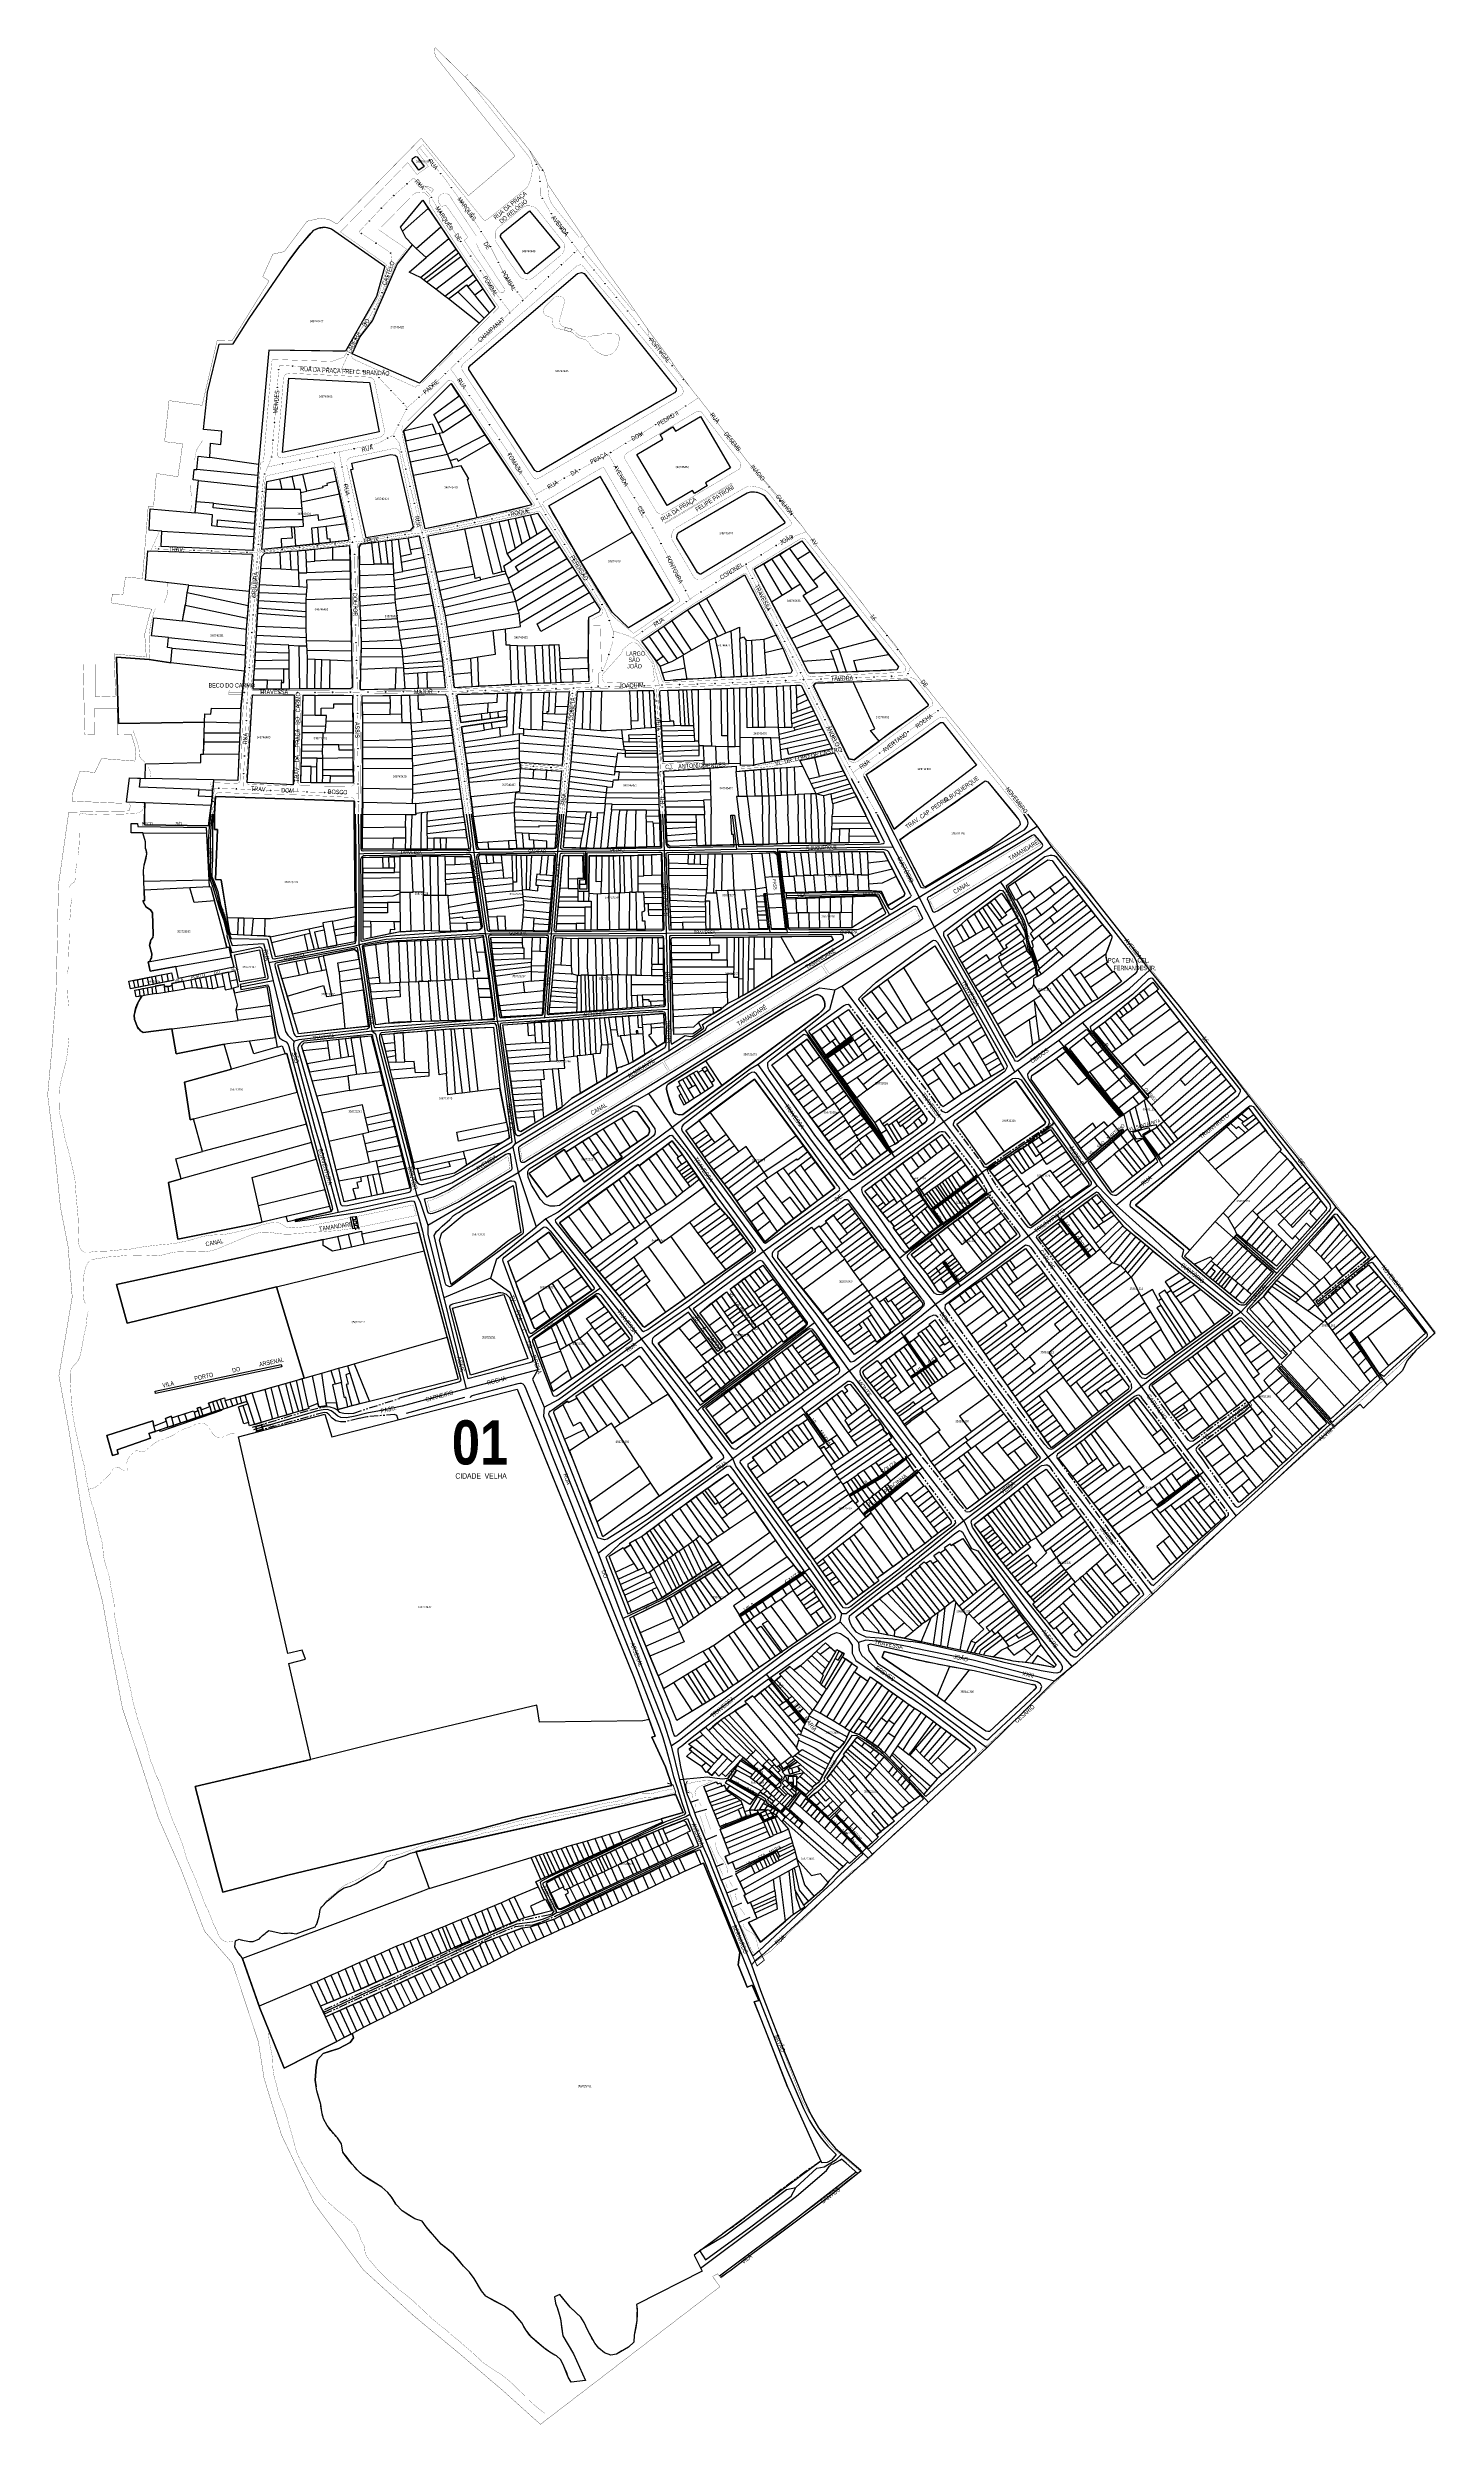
# Model space of a CAD drawing. Extents: x 199219 to 200475, y 4837288 to 4839440.
import ezdxf

# ---------------------------------------------------------------- set-up
doc = ezdxf.new("R2010")
doc.units = 0
doc.header["$LTSCALE"] = 3
doc.header["$MEASUREMENT"] = 0
doc.linetypes.add('PHANTOMX2', pattern=[5, 2.5, -0.5, 0.5, -0.5, 0.5, -0.5])
for name, color, linetype in [('CD_MALHA_LOTES', 40, 'CONTINUOUS'), ('CD_TXT_QUADRA', 7, 'CONTINUOUS'), ('HD-BARRAGEM', 40, 'CONTINUOUS'), ('HD-CANAIS', 7, 'CONTINUOUS'), ('HD-CURSO-INTER', 170, 'CONTINUOUS'), ('HD-CURSO-PERENE', 170, 'CONTINUOUS'), ('HD-LAGOS-PERENE', 170, 'CONTINUOUS'), ('HD-TXT-CANAIS', 7, 'CONTINUOUS'), ('LM-LIM-SETOR-FISCAL', 7, 'CONTINUOUS'), ('LM-TXT-LSF', 7, 'CONTINUOUS'), ('RU-QUADRAS', 210, 'CONTINUOUS'), ('RU-TXT-PRACA-JD', 7, 'CONTINUOUS'), ('SV-EIXO-RUA-N-PAV', 6, 'CONTINUOUS'), ('SV-EIXO-RUA-PAV', 20, 'CONTINUOUS'), ('SV-ESTIVAS', 7, 'CONTINUOUS'), ('SV-PASSARELAS', 20, 'CONTINUOUS'), ('SV-PONTE-BUEIRO', 7, 'CONTINUOUS'), ('SV-RUA-NAO-PAV-S-GUIA-C-GUIA', 7, 'PHANTOMX2'), ('SV-RUA-PAVIM-S-GUIA-C-GUIA', 7, 'CONTINUOUS'), ('SV-TXT-RUA-N-PAV-S-GUIA-C-GUIA', 7, 'CONTINUOUS'), ('SV-TXT-RUA-PAV-S-GUIA-C-GUIA', 7, 'CONTINUOUS'), ('SV-VIAS-EM-CONSTR', 7, 'CONTINUOUS')]:
    doc.layers.add(name, color=color, linetype=linetype)
doc.styles.add('3487-46-2D_TXTB$0$ARIAL', font='ARIAL.TTF')
doc.styles.add('3488-34-2D_TXTB$0$ARIAL', font='ARIAL.TTF')
doc.styles.add('3587-23-2D_TXT$0$ARIAL', font='ARIAL.TTF')
doc.styles.add('3588-11-2D_TXT$0$ARIAL', font='ARIAL.TTF')
doc.styles.add('ARIAL', font='ARIAL.TTF')
doc.styles.get("Standard").update_dxf_attribs({"font": 'swisscbo.ttf'})
doc.linetypes.add('Limite', pattern='A,20,-3,[130,ltypeshp.shx,S=6.35,R=0,X=0,Y=0],-3,20', length=46)

msp = doc.modelspace()

# ---------------------------------------------------------------- linework, layer by layer
at = {"layer": 'CD_MALHA_LOTES'}
for p, q in [((199548.62, 4839337.19), (199549, 4839339.34)), ((199554.55, 4839328.64), (199548.62, 4839337.19)), ((199549, 4839339.34), (199551.7, 4839340.96)), ((199551.7, 4839340.96), (199553.21, 4839340.8)), ((199553.21, 4839340.8), (199559.34, 4839331.97)), ((199559.34, 4839331.97), (199554.55, 4839328.64)), ((199537.94, 4839277.23), (199558.18, 4839301.6)), ((199558.18, 4839301.6), (199563.2, 4839294.12)), ((199539.81, 4839273.55), (199563.2, 4839294.12)), ((199563.2, 4839294.12), (199574.43, 4839277.37)), ((199629.16, 4839271.17), (199654.96, 4839291.79)), ((199654.96, 4839291.79), (199682.41, 4839258.71)), ((199436.01, 4839245.4), (199447.09, 4839260.28)), ((199447.09, 4839260.28), (199459.63, 4839274.42)), ((199459.63, 4839274.42), (199463.91, 4839276.36)), ((199463.91, 4839276.36), (199469.74, 4839277.02)), ((199469.74, 4839277.02), (199475.72, 4839275.56)), ((199475.72, 4839275.56), (199523.97, 4839241.85)), ((199539.81, 4839273.55), (199537.94, 4839277.23)), ((199542.82, 4839267.63), (199539.81, 4839273.55)), ((199540.2, 4839249.97), (199548.9, 4839261.19)), ((199548.9, 4839261.19), (199542.82, 4839267.63)), ((199552.16, 4839257.77), (199548.9, 4839261.19)), ((199552.16, 4839257.77), (199574.43, 4839277.37)), ((199581.66, 4839266.74), (199561.28, 4839249.73)), ((199574.43, 4839277.37), (199581.66, 4839266.74)), ((199581.66, 4839266.74), (199588.17, 4839257.18)), ((199628.42, 4839268.51), (199628.49, 4839270.01)), ((199651.19, 4839235.31), (199628.42, 4839268.51)), ((199628.49, 4839270.01), (199629.16, 4839271.17)), ((199682.41, 4839258.71), (199652.87, 4839235.02)), ((199401.12, 4839194.47), (199436.01, 4839245.4)), ((199523.97, 4839241.85), (199516.45, 4839214.49)), ((199522.32, 4839214.41), (199534.9, 4839243.54)), ((199534.9, 4839243.54), (199540.2, 4839249.97)), ((199546.03, 4839236.42), (199561.28, 4839249.73)), ((199561.28, 4839249.73), (199552.16, 4839257.77)), ((199556.2, 4839231.53), (199588.17, 4839257.18)), ((199558.82, 4839229.55), (199590.41, 4839253.9)), ((199561.63, 4839227.41), (199592.56, 4839250.74)), ((199569.9, 4839221.12), (199598.19, 4839242.46)), ((199588.17, 4839257.18), (199590.41, 4839253.9)), ((199590.41, 4839253.9), (199592.56, 4839250.74)), ((199592.56, 4839250.74), (199598.19, 4839242.46)), ((199598.19, 4839242.46), (199603.81, 4839234.17)), ((199556.2, 4839231.53), (199546.03, 4839236.42)), ((199558.82, 4839229.55), (199556.2, 4839231.53)), ((199561.63, 4839227.41), (199558.82, 4839229.55)), ((199569.9, 4839221.12), (199561.63, 4839227.41)), ((199578.17, 4839214.84), (199569.9, 4839221.12)), ((199578.17, 4839214.84), (199603.81, 4839234.17)), ((199581.64, 4839212.2), (199589.85, 4839218.76)), ((199589.85, 4839218.76), (199597.7, 4839225.03)), ((199613.85, 4839194.82), (199589.85, 4839218.76)), ((199597.7, 4839225.03), (199598.93, 4839223.53)), ((199598.93, 4839223.53), (199606.94, 4839229.84)), ((199605.26, 4839215.78), (199598.93, 4839223.53)), ((199601.43, 4839152.11), (199698.16, 4839235.3)), ((199603.81, 4839234.17), (199606.94, 4839229.84)), ((199605.26, 4839215.78), (199612.44, 4839221.45)), ((199607.92, 4839212.42), (199605.26, 4839215.78)), ((199606.94, 4839229.84), (199612.44, 4839221.45)), ((199612.44, 4839221.45), (199623.83, 4839204.65)), ((199652.87, 4839235.02), (199651.19, 4839235.31)), ((199698.16, 4839235.3), (199701.76, 4839236.09)), ((199701.76, 4839236.09), (199704.24, 4839235.18)), ((199704.24, 4839235.18), (199706.69, 4839232.28)), ((199706.69, 4839232.28), (199787.56, 4839131.14)), ((199386.53, 4839171.41), (199401.12, 4839194.47)), ((199516.45, 4839214.49), (199488.14, 4839165.06)), ((199512.82, 4839192.42), (199522.32, 4839214.41)), ((199581.64, 4839212.2), (199578.17, 4839214.84)), ((199609.36, 4839190.41), (199581.64, 4839212.2)), ((199618.58, 4839199.48), (199607.92, 4839212.42)), ((199613.85, 4839194.82), (199609.36, 4839190.41)), ((199618.58, 4839199.48), (199613.85, 4839194.82)), ((199623.83, 4839204.65), (199618.58, 4839199.48)), ((199494.42, 4839162.46), (199501.32, 4839177.5)), ((199501.32, 4839177.5), (199512.82, 4839192.42)), ((199609.36, 4839190.41), (199555.15, 4839136.09)), ((199363.35, 4839127.9), (199373.92, 4839171.29)), ((199373.92, 4839171.29), (199386.53, 4839171.41)), ((199418.93, 4839165.69), (199409.53, 4839062.42)), ((199476.91, 4839164.99), (199418.93, 4839165.69)), ((199488.14, 4839165.06), (199476.91, 4839164.99)), ((199555.15, 4839136.09), (199494.42, 4839162.46)), ((199599.88, 4839150), (199601.43, 4839152.11)), ((199431.24, 4839073.21), (199436.97, 4839140.56)), ((199436.97, 4839140.56), (199509.91, 4839136.57)), ((199509.91, 4839136.57), (199518.74, 4839091.97)), ((199583.77, 4839135.66), (199540.83, 4839092.79)), ((199591.1, 4839124.56), (199583.77, 4839135.66)), ((199600.01, 4839148.18), (199599.88, 4839150)), ((199659.55, 4839056.79), (199600.01, 4839148.18)), ((199787.56, 4839131.14), (199787.56, 4839128.92)), ((199359.8, 4839093.92), (199363.35, 4839127.9)), ((199568.21, 4839107.51), (199591.1, 4839124.56)), ((199572.18, 4839100.12), (199596.63, 4839116.19)), ((199576.33, 4839091.29), (199601.99, 4839108.07)), ((199591.1, 4839124.56), (199596.63, 4839116.19)), ((199596.63, 4839116.19), (199601.99, 4839108.07)), ((199601.99, 4839108.07), (199614.4, 4839089.28)), ((199786.08, 4839127.19), (199732.36, 4839096.39)), ((199787.56, 4839128.92), (199786.08, 4839127.19)), ((199376.33, 4839092.38), (199359.8, 4839093.92)), ((199375.28, 4839080.57), (199376.33, 4839092.38)), ((199518.74, 4839091.97), (199431.24, 4839073.21)), ((199540.83, 4839092.79), (199566.6, 4839099.04)), ((199540.83, 4839092.79), (199542.81, 4839083.89)), ((199542.81, 4839083.89), (199570.31, 4839089.96)), ((199566.6, 4839099.04), (199570.31, 4839089.96)), ((199572.18, 4839100.12), (199568.21, 4839107.51)), ((199570.31, 4839089.96), (199573, 4839090.56)), ((199576.33, 4839091.29), (199572.18, 4839100.12)), ((199573, 4839090.56), (199576.33, 4839091.29)), ((199576.97, 4839080.65), (199573, 4839090.56)), ((199580.6, 4839071.6), (199614.4, 4839089.28)), ((199614.4, 4839089.28), (199619.23, 4839081.97)), ((199732.36, 4839096.39), (199663.98, 4839055.98)), ((199772.95, 4839089.41), (199784.67, 4839096.32)), ((199775.39, 4839085.27), (199772.95, 4839089.41)), ((199784.67, 4839096.32), (199787, 4839092.38)), ((199787, 4839092.38), (199809.49, 4839105.65)), ((199809.49, 4839105.65), (199836.88, 4839059.23)), ((199353.6, 4839057.72), (199354.91, 4839069.83)), ((199354.91, 4839069.83), (199365.52, 4839068.65)), ((199365.52, 4839068.65), (199365.94, 4839081.59)), ((199409.53, 4839062.42), (199365.52, 4839068.65)), ((199365.94, 4839081.59), (199375.28, 4839080.57)), ((199493.98, 4839063.54), (199529.29, 4839071.45)), ((199529.29, 4839071.45), (199533.14, 4839070.86)), ((199533.14, 4839070.86), (199534.68, 4839069.73)), ((199534.68, 4839069.73), (199549.38, 4839006.03)), ((199545.07, 4839073.86), (199542.81, 4839083.89)), ((199545.07, 4839073.86), (199576.97, 4839080.65)), ((199547.1, 4839064.88), (199545.07, 4839073.86)), ((199547.1, 4839064.88), (199580.6, 4839071.6)), ((199549.87, 4839052.58), (199547.1, 4839064.88)), ((199580.6, 4839071.6), (199576.97, 4839080.65)), ((199582.87, 4839066), (199580.6, 4839071.6)), ((199582.87, 4839066), (199589.18, 4839067.8)), ((199585.41, 4839059.72), (199582.87, 4839066)), ((199589.18, 4839067.8), (199590.29, 4839065.42)), ((199590.29, 4839065.42), (199619.23, 4839081.97)), ((199619.23, 4839081.97), (199657.04, 4839025.79)), ((199752.06, 4839071.5), (199775.39, 4839085.27)), ((199779.34, 4839025.27), (199752.06, 4839071.5)), ((199350.25, 4839048.4), (199351.32, 4839057.92)), ((199355.27, 4839047.87), (199350.25, 4839048.4)), ((199351.32, 4839057.92), (199353.6, 4839057.72)), ((199352.95, 4839028.7), (199355.27, 4839047.87)), ((199408.84, 4839052.38), (199353.6, 4839057.72)), ((199355.27, 4839047.87), (199408.19, 4839042.2)), ((199408.84, 4839052.38), (199408.19, 4839042.2)), ((199409.53, 4839062.42), (199408.84, 4839052.38)), ((199416.52, 4839039.77), (199417.06, 4839047.03)), ((199417.06, 4839047.03), (199428.89, 4839049.45)), ((199428.89, 4839049.45), (199439.93, 4839051.7)), ((199430.85, 4839039.68), (199428.89, 4839049.45)), ((199439.93, 4839051.7), (199449.79, 4839053.72)), ((199442.67, 4839039.61), (199439.93, 4839051.7)), ((199449.79, 4839053.72), (199477.36, 4839059.36)), ((199453.35, 4839038.2), (199449.79, 4839053.72)), ((199471.79, 4839043.3), (199467.59, 4839042.3)), ((199480.13, 4839047.3), (199471.34, 4839045.21)), ((199471.34, 4839045.21), (199471.79, 4839043.3)), ((199477.36, 4839059.36), (199480.13, 4839047.3)), ((199480.13, 4839047.3), (199482.8, 4839035.7)), ((199493.12, 4839057.76), (199495.17, 4839058.23)), ((199506.96, 4838996.03), (199493.12, 4839057.76)), ((199495.17, 4839058.23), (199493.98, 4839063.54)), ((199549.87, 4839052.58), (199585.41, 4839059.72)), ((199560.26, 4839004.18), (199549.87, 4839052.58)), ((199593.02, 4839061.25), (199585.41, 4839059.72)), ((199599.96, 4839049.28), (199593.02, 4839061.25)), ((199598.79, 4839049.01), (199599.96, 4839049.28)), ((199607.52, 4839014.02), (199598.79, 4839049.01)), ((199661.76, 4839055.73), (199659.55, 4839056.79)), ((199663.98, 4839055.98), (199661.76, 4839055.73)), ((199718.84, 4839051.63), (199672.35, 4839025.08)), ((199747.66, 4839001.16), (199718.84, 4839051.63)), ((199836.88, 4839059.23), (199814.17, 4839045.83)), ((199814.17, 4839045.83), (199815.77, 4839043.12)), ((199310.49, 4839002.79), (199311.49, 4839022.23)), ((199311.49, 4839022.23), (199352.05, 4839018.55)), ((199352.05, 4839018.55), (199352.95, 4839028.7)), ((199368.89, 4839027.28), (199352.95, 4839028.7)), ((199368.36, 4839023.12), (199368.89, 4839027.28)), ((199406.58, 4839019.24), (199368.36, 4839023.12)), ((199368.89, 4839027.28), (199378.31, 4839026.13)), ((199378.31, 4839026.13), (199406.98, 4839023.22)), ((199406.98, 4839023.22), (199406.58, 4839019.24)), ((199408.19, 4839042.2), (199406.98, 4839023.22)), ((199414.5, 4839012.36), (199415.28, 4839022.94)), ((199415.28, 4839022.94), (199416.52, 4839039.77)), ((199449.02, 4839022.26), (199415.28, 4839022.94)), ((199430.85, 4839039.68), (199416.52, 4839039.77)), ((199442.67, 4839039.61), (199430.85, 4839039.68)), ((199447.65, 4839039.57), (199442.67, 4839039.61)), ((199447.85, 4839037.03), (199447.65, 4839039.57)), ((199447.85, 4839037.03), (199453.35, 4839038.2)), ((199448.52, 4839028.57), (199447.85, 4839037.03)), ((199448.52, 4839028.57), (199482.8, 4839035.7)), ((199449.02, 4839022.26), (199448.52, 4839028.57)), ((199449.61, 4839014.88), (199449.02, 4839022.26)), ((199467.84, 4839041.27), (199453.35, 4839038.2)), ((199467.59, 4839042.3), (199467.84, 4839041.27)), ((199482.8, 4839035.7), (199487.34, 4839015.96)), ((199657.04, 4839025.79), (199607.52, 4839014.02)), ((199672.35, 4839025.08), (199701.17, 4838974.61)), ((199802.42, 4839038.89), (199779.34, 4839025.27)), ((199789.3, 4839000.5), (199851.79, 4839036.69)), ((199804.02, 4839036.19), (199802.42, 4839038.89)), ((199815.77, 4839043.12), (199804.02, 4839036.19)), ((199851.79, 4839036.69), (199855.19, 4839037.61)), ((199855.19, 4839037.61), (199860.77, 4839037.19)), ((199860.77, 4839037.19), (199863.99, 4839036.14)), ((199863.99, 4839036.14), (199867.27, 4839034.15)), ((199867.27, 4839034.15), (199869.43, 4839031.37)), ((199869.43, 4839031.37), (199886.06, 4839010.08)), ((199321.88, 4839002.1), (199310.49, 4839002.79)), ((199321.53, 4838988.11), (199321.88, 4839002.1)), ((199321.88, 4839002.1), (199405.32, 4838997.09)), ((199367.96, 4839016.86), (199352.05, 4839018.55)), ((199367.31, 4839006.8), (199367.96, 4839016.86)), ((199372.17, 4839006.37), (199367.31, 4839006.8)), ((199372.17, 4839006.37), (199372.49, 4839012.2)), ((199405.72, 4839003.43), (199372.17, 4839006.37)), ((199372.49, 4839012.2), (199406.04, 4839009.26)), ((199405.72, 4839003.43), (199405.32, 4838997.09)), ((199406.04, 4839009.26), (199405.72, 4839003.43)), ((199406.58, 4839019.24), (199406.04, 4839009.26)), ((199412.5, 4838985.27), (199413.91, 4839004.44)), ((199413.91, 4839004.44), (199414.5, 4839012.36)), ((199439.41, 4839005.83), (199413.91, 4839004.44)), ((199449.81, 4839012.33), (199414.5, 4839012.36)), ((199439.41, 4839005.83), (199442.12, 4839005.98)), ((199440.2, 4838996.04), (199439.41, 4839005.83)), ((199442.12, 4839005.98), (199450.28, 4839006.42)), ((199443.21, 4838988.35), (199442.12, 4839005.98)), ((199463.41, 4839016.79), (199449.61, 4839014.88)), ((199449.81, 4839012.33), (199449.61, 4839014.88)), ((199450.28, 4839006.42), (199449.81, 4839012.33)), ((199457.82, 4839004.9), (199463.22, 4839005.52)), ((199459, 4838989.94), (199457.82, 4839004.9)), ((199463.22, 4839005.52), (199470.72, 4839006.38)), ((199464.47, 4838990.56), (199463.22, 4839005.52)), ((199464.01, 4839011.62), (199463.41, 4839016.79)), ((199487.34, 4839015.96), (199464.01, 4839011.62)), ((199470.72, 4839006.38), (199488.95, 4839008.96)), ((199471.88, 4838994.72), (199470.72, 4839006.38)), ((199487.34, 4839015.96), (199488.95, 4839008.96)), ((199488.95, 4839008.96), (199491.36, 4838994.49)), ((199546.74, 4839002.6), (199506.96, 4838996.03)), ((199549.38, 4839006.03), (199546.74, 4839002.6)), ((199607.52, 4839014.02), (199560.26, 4839004.18)), ((199563.07, 4838997.71), (199596.2, 4839004.16)), ((199596.2, 4839004.16), (199611.17, 4839007.08)), ((199603.38, 4838970.4), (199596.2, 4839004.16)), ((199611.17, 4839007.08), (199618.98, 4839008.79)), ((199622.02, 4838962.98), (199611.17, 4839007.08)), ((199618.98, 4839008.79), (199627.26, 4839010.61)), ((199630.17, 4838965.05), (199618.98, 4839008.79)), ((199627.26, 4839010.61), (199635.59, 4839012.44)), ((199634.72, 4838981.79), (199627.26, 4839010.61)), ((199635.59, 4839012.44), (199642.14, 4839013.88)), ((199642.02, 4838986.44), (199635.59, 4839012.44)), ((199642.14, 4839013.88), (199649.39, 4839015.48)), ((199648.32, 4838990.46), (199642.14, 4839013.88)), ((199649.39, 4839015.48), (199655.6, 4839016.84)), ((199655.33, 4838994.93), (199649.39, 4839015.48)), ((199655.6, 4839016.84), (199662, 4839018.25)), ((199661.67, 4838998.98), (199655.6, 4839016.84)), ((199670.76, 4839004.78), (199661.67, 4838998.98)), ((199662, 4839018.25), (199670.76, 4839004.78)), ((199670.76, 4839004.78), (199674.88, 4838998.45)), ((199701.17, 4838974.61), (199747.66, 4839001.16)), ((199747.66, 4839001.16), (199784.97, 4838938.98)), ((199788.47, 4838998.5), (199789.3, 4839000.5)), ((199885.56, 4839009.07), (199809.97, 4838963.05)), ((199886.06, 4839010.08), (199885.56, 4839009.07)), ((199307.29, 4838957.64), (199309.49, 4838984.19)), ((199309.49, 4838984.19), (199403.76, 4838981.18)), ((199404.52, 4838984.64), (199321.53, 4838988.11)), ((199403.76, 4838981.18), (199401.15, 4838947.6)), ((199405.32, 4838997.09), (199404.52, 4838984.64)), ((199411.76, 4838968.65), (199412.39, 4838979.11)), ((199412.39, 4838979.11), (199415.37, 4838981.96)), ((199430.78, 4838987.1), (199412.5, 4838985.27)), ((199415.37, 4838981.96), (199429, 4838983.06)), ((199429, 4838983.06), (199438.23, 4838983.81)), ((199429.67, 4838967.78), (199429, 4838983.06)), ((199430.3, 4838995.4), (199440.2, 4838996.04)), ((199430.78, 4838987.1), (199430.3, 4838995.4)), ((199443.21, 4838988.35), (199430.78, 4838987.1)), ((199438.23, 4838983.81), (199444.81, 4838984.34)), ((199438.99, 4838967.31), (199438.23, 4838983.81)), ((199459, 4838989.94), (199443.21, 4838988.35)), ((199444.81, 4838984.34), (199452.23, 4838984.94)), ((199444.81, 4838984.34), (199445.47, 4838966.98)), ((199452.23, 4838984.94), (199460.42, 4838985.78)), ((199452.83, 4838974.29), (199452.23, 4838984.94)), ((199464.47, 4838990.56), (199459, 4838989.94)), ((199460.42, 4838985.78), (199476.75, 4838987.46)), ((199460.51, 4838974.75), (199460.42, 4838985.78)), ((199474.72, 4838991.72), (199464.47, 4838990.56)), ((199474.4, 4838994.97), (199471.88, 4838994.72)), ((199474.72, 4838991.72), (199474.4, 4838994.97)), ((199490.23, 4838993.47), (199474.72, 4838991.72)), ((199476.75, 4838987.46), (199491.86, 4838989.02)), ((199476.77, 4838975.73), (199476.75, 4838987.46)), ((199491.36, 4838994.49), (199490.23, 4838993.47)), ((199491.86, 4838989.02), (199492.5, 4838975.88)), ((199502.11, 4838990.31), (199500.65, 4838987.97)), ((199500.65, 4838987.97), (199501.06, 4838971.92)), ((199512.05, 4838991.45), (199502.11, 4838990.31)), ((199512.05, 4838991.45), (199518.17, 4838992.35)), ((199514.33, 4838972.05), (199512.05, 4838991.45)), ((199518.17, 4838992.35), (199524.34, 4838993.26)), ((199520.88, 4838972.12), (199518.17, 4838992.35)), ((199524.34, 4838993.26), (199530.09, 4838994.03)), ((199526.92, 4838972.18), (199524.34, 4838993.26)), ((199530.09, 4838994.03), (199536.25, 4838994.86)), ((199531.74, 4838972.23), (199530.09, 4838994.03)), ((199536.25, 4838994.86), (199544.99, 4838996.03)), ((199538.34, 4838979.51), (199536.25, 4838994.86)), ((199538.34, 4838979.51), (199547.9, 4838981.62)), ((199539.1, 4838973.84), (199538.34, 4838979.51)), ((199544.99, 4838996.03), (199554.85, 4838997.89)), ((199547.17, 4838985.23), (199544.99, 4838996.03)), ((199557.39, 4838987.03), (199547.17, 4838985.23)), ((199547.9, 4838981.62), (199547.17, 4838985.23)), ((199554.85, 4838997.89), (199557.39, 4838987.03)), ((199557.39, 4838987.03), (199559.06, 4838978.34)), ((199570.19, 4838964.91), (199563.07, 4838997.71)), ((199634.72, 4838981.79), (199642.02, 4838986.44)), ((199638.84, 4838975.27), (199634.72, 4838981.79)), ((199674.88, 4838998.45), (199638.84, 4838975.27)), ((199648.32, 4838990.46), (199642.02, 4838986.44)), ((199642.26, 4838970.06), (199678.4, 4838993.04)), ((199681.9, 4838987.65), (199645.2, 4838965.29)), ((199655.33, 4838994.93), (199648.32, 4838990.46)), ((199661.67, 4838998.98), (199655.33, 4838994.93)), ((199674.88, 4838998.45), (199678.4, 4838993.04)), ((199678.4, 4838993.04), (199681.9, 4838987.65)), ((199681.9, 4838987.65), (199688.63, 4838977.31)), ((199788.24, 4838995.58), (199788.47, 4838998.5)), ((199806.82, 4838964.57), (199788.24, 4838995.58)), ((199874.22, 4838976.88), (199881.28, 4838981.03)), ((199881.28, 4838981.03), (199890.18, 4838986.47)), ((199899.99, 4838953.95), (199881.28, 4838981.03)), ((199890.18, 4838986.47), (199901.38, 4838993.32)), ((199897.51, 4838976.54), (199890.18, 4838986.47)), ((199897.51, 4838976.54), (199908.63, 4838983.75)), ((199901.38, 4838993.32), (199908.63, 4838983.75)), ((199908.63, 4838983.75), (199922.55, 4838965.37)), ((199346.52, 4838953.07), (199307.29, 4838957.64)), ((199410.43, 4838953.79), (199411.76, 4838968.65)), ((199411.76, 4838968.65), (199429.67, 4838967.78)), ((199429.67, 4838967.78), (199438.99, 4838967.31)), ((199438.99, 4838967.31), (199445.47, 4838966.98)), ((199445.47, 4838966.98), (199445.58, 4838964.26)), ((199445.58, 4838964.26), (199453.38, 4838964.42)), ((199445.58, 4838964.26), (199446.05, 4838951.82)), ((199452.83, 4838974.29), (199460.51, 4838974.75)), ((199453.38, 4838964.42), (199452.83, 4838974.29)), ((199453.27, 4838957.84), (199492.79, 4838958.74)), ((199453.51, 4838951.41), (199453.27, 4838957.84)), ((199492.67, 4838965.87), (199453.38, 4838964.42)), ((199476.77, 4838975.73), (199460.51, 4838974.75)), ((199492.5, 4838975.88), (199476.77, 4838975.73)), ((199492.5, 4838975.88), (199492.67, 4838965.87)), ((199492.67, 4838965.87), (199492.79, 4838958.74)), ((199492.79, 4838958.74), (199493.08, 4838941.32)), ((199501.06, 4838971.92), (199514.33, 4838972.05)), ((199501.13, 4838961.97), (199501.06, 4838971.92)), ((199501.13, 4838961.97), (199532.06, 4838962.96)), ((199501.21, 4838950.81), (199501.13, 4838961.97)), ((199520.88, 4838972.12), (199514.33, 4838972.05)), ((199526.92, 4838972.18), (199520.88, 4838972.12)), ((199531.74, 4838972.23), (199526.92, 4838972.18)), ((199532.03, 4838963.92), (199531.74, 4838972.23)), ((199532.03, 4838963.92), (199540.2, 4838965.57)), ((199532.06, 4838962.96), (199532.03, 4838963.92)), ((199532.44, 4838957.78), (199532.06, 4838962.96)), ((199532.44, 4838957.78), (199561.97, 4838963.25)), ((199532.84, 4838952.25), (199532.44, 4838957.78)), ((199539.1, 4838973.84), (199559.06, 4838978.34)), ((199540.2, 4838965.57), (199539.1, 4838973.84)), ((199560.76, 4838969.53), (199540.2, 4838965.57)), ((199559.06, 4838978.34), (199560.76, 4838969.53)), ((199560.76, 4838969.53), (199561.97, 4838963.25)), ((199561.97, 4838963.25), (199563.57, 4838955.21)), ((199570.19, 4838964.91), (199603.38, 4838970.4)), ((199572.01, 4838956.5), (199570.19, 4838964.91)), ((199572.01, 4838956.5), (199604.9, 4838963.25)), ((199573.7, 4838948.71), (199610.87, 4838957.91)), ((199604.9, 4838963.25), (199603.38, 4838970.4)), ((199605.74, 4838959.3), (199604.9, 4838963.25)), ((199610.27, 4838960.36), (199605.74, 4838959.3)), ((199610.87, 4838957.91), (199610.27, 4838960.36)), ((199633.84, 4838963.53), (199610.87, 4838957.91)), ((199630.17, 4838965.05), (199622.02, 4838962.98)), ((199633.04, 4838965.65), (199630.17, 4838965.05)), ((199631.52, 4838970.56), (199638.84, 4838975.27)), ((199633.04, 4838965.65), (199631.52, 4838970.56)), ((199633.84, 4838963.53), (199633.04, 4838965.65)), ((199635.41, 4838959.33), (199633.84, 4838963.53)), ((199635.41, 4838959.33), (199645.2, 4838965.29)), ((199637.1, 4838954.85), (199635.41, 4838959.33)), ((199639.58, 4838948.24), (199688.63, 4838977.31)), ((199645.2, 4838965.29), (199642.26, 4838970.06)), ((199642.3, 4838938.64), (199693.62, 4838969.65)), ((199644.69, 4838930.19), (199698.3, 4838962.48)), ((199688.63, 4838977.31), (199693.62, 4838969.65)), ((199693.62, 4838969.65), (199698.3, 4838962.48)), ((199698.3, 4838962.48), (199704.34, 4838953.22)), ((199729.49, 4838928.76), (199701.17, 4838974.61)), ((199808, 4838963.63), (199806.82, 4838964.57)), ((199809.97, 4838963.05), (199808, 4838963.63)), ((199814.97, 4838941.31), (199849.42, 4838962.43)), ((199849.42, 4838962.43), (199877.64, 4838907.77)), ((199866.9, 4838972.57), (199858.29, 4838967.5)), ((199858.29, 4838967.5), (199873.96, 4838938.07)), ((199866.9, 4838972.57), (199874.22, 4838976.88)), ((199883.64, 4838943.98), (199866.9, 4838972.57)), ((199892.59, 4838949.44), (199874.22, 4838976.88)), ((199911.64, 4838957.43), (199897.51, 4838976.54)), ((199911.64, 4838957.43), (199922.55, 4838965.37)), ((199915.65, 4838952), (199911.64, 4838957.43)), ((199922.55, 4838965.37), (199934.56, 4838949.5)), ((199343.28, 4838934.82), (199343.89, 4838936.64)), ((199343.89, 4838936.64), (199344.83, 4838946.29)), ((199344.83, 4838946.29), (199346.52, 4838953.07)), ((199400.1, 4838934.37), (199344.83, 4838946.29)), ((199346.52, 4838953.07), (199401.15, 4838947.6)), ((199401.15, 4838947.6), (199400.1, 4838934.37)), ((199409, 4838932.43), (199409.36, 4838939.02)), ((199409.36, 4838939.02), (199409.76, 4838946.28)), ((199452.73, 4838936.67), (199409.36, 4838939.02)), ((199409.76, 4838946.28), (199410.43, 4838953.79)), ((199453.07, 4838944.7), (199409.76, 4838946.28)), ((199410.43, 4838953.79), (199446.05, 4838951.82)), ((199446.05, 4838951.82), (199453.51, 4838951.41)), ((199452.68, 4838928.99), (199452.73, 4838936.67)), ((199452.73, 4838936.67), (199452.75, 4838939.93)), ((199452.75, 4838939.93), (199453.07, 4838944.7)), ((199493.08, 4838941.32), (199452.75, 4838939.93)), ((199453.07, 4838944.7), (199453.51, 4838951.41)), ((199493.08, 4838941.32), (199493.7, 4838902.35)), ((199501.21, 4838950.81), (199532.84, 4838952.25)), ((199501.26, 4838942.81), (199501.21, 4838950.81)), ((199501.26, 4838942.81), (199533.13, 4838944.59)), ((199501.57, 4838934.31), (199501.26, 4838942.81)), ((199501.57, 4838934.31), (199533.5, 4838937.32)), ((199532.86, 4838949.97), (199532.84, 4838952.25)), ((199532.86, 4838949.97), (199563.57, 4838955.21)), ((199533.13, 4838944.59), (199532.86, 4838949.97)), ((199533.34, 4838940.46), (199533.13, 4838944.59)), ((199533.34, 4838940.46), (199565.56, 4838945.24)), ((199533.5, 4838937.32), (199533.34, 4838940.46)), ((199534.38, 4838930.06), (199533.5, 4838937.32)), ((199563.57, 4838955.21), (199565.56, 4838945.24)), ((199565.56, 4838945.24), (199567.58, 4838935.09)), ((199573.7, 4838948.71), (199572.01, 4838956.5)), ((199575.67, 4838939.63), (199573.7, 4838948.71)), ((199575.67, 4838939.63), (199637.1, 4838954.85)), ((199577.11, 4838932.99), (199575.67, 4838939.63)), ((199577.11, 4838932.99), (199639.85, 4838947.27)), ((199578.72, 4838925.56), (199642.3, 4838938.64)), ((199639.58, 4838948.24), (199637.1, 4838954.85)), ((199639.85, 4838947.27), (199639.58, 4838948.24)), ((199642.3, 4838938.64), (199639.85, 4838947.27)), ((199644.69, 4838930.19), (199642.3, 4838938.64)), ((199704.34, 4838953.22), (199646.28, 4838918.59)), ((199661.77, 4838918.26), (199708.71, 4838946.52)), ((199713.96, 4838938.46), (199664.99, 4838911.23)), ((199704.34, 4838953.22), (199708.71, 4838946.52)), ((199708.71, 4838946.52), (199713.96, 4838938.46)), ((199713.96, 4838938.46), (199718.71, 4838931.19)), ((199784.97, 4838938.98), (199778.86, 4838935.04)), ((199797.92, 4838930.86), (199807.97, 4838937.01)), ((199807.97, 4838937.01), (199814.97, 4838941.31)), ((199825.21, 4838906.7), (199807.97, 4838937.01)), ((199832.61, 4838909.89), (199814.97, 4838941.31)), ((199873.96, 4838938.07), (199883.64, 4838943.98)), ((199886.59, 4838914.34), (199873.96, 4838938.07)), ((199883.64, 4838943.98), (199892.59, 4838949.44)), ((199899.99, 4838953.95), (199892.59, 4838949.44)), ((199905.66, 4838945.74), (199899.99, 4838953.95)), ((199902.48, 4838943.65), (199905.66, 4838945.74)), ((199908.66, 4838935.09), (199902.48, 4838943.65)), ((199905.66, 4838945.74), (199915.65, 4838952)), ((199908.66, 4838935.09), (199934.56, 4838949.5)), ((199914.06, 4838926.93), (199940.32, 4838941.9)), ((199934.56, 4838949.5), (199940.32, 4838941.9)), ((199940.32, 4838941.9), (199945.57, 4838934.96)), ((199312.7, 4838907.32), (199314.87, 4838923.69)), ((199314.87, 4838923.69), (199340.75, 4838920.94)), ((199340.75, 4838920.94), (199343.28, 4838934.82)), ((199398.41, 4838913.06), (199340.75, 4838920.94)), ((199399.18, 4838922.84), (199343.28, 4838934.82)), ((199399.18, 4838922.84), (199398.41, 4838913.06)), ((199400.1, 4838934.37), (199399.18, 4838922.84)), ((199407.66, 4838907.68), (199408.11, 4838915.85)), ((199408.11, 4838915.85), (199408.74, 4838927.61)), ((199452.59, 4838913.95), (199408.11, 4838915.85)), ((199408.74, 4838927.61), (199409, 4838932.43)), ((199452.65, 4838924.13), (199408.74, 4838927.61)), ((199452.68, 4838928.99), (199409, 4838932.43)), ((199452.59, 4838913.95), (199452.65, 4838924.13)), ((199452.65, 4838924.13), (199452.68, 4838928.99)), ((199502.03, 4838921.29), (199501.57, 4838934.31)), ((199502.03, 4838921.29), (199535.33, 4838922.88)), ((199502.28, 4838914.05), (199502.03, 4838921.29)), ((199502.28, 4838914.05), (199536.28, 4838915.62)), ((199534.38, 4838930.06), (199567.58, 4838935.09)), ((199535.33, 4838922.88), (199534.38, 4838930.06)), ((199535.72, 4838919.9), (199535.33, 4838922.88)), ((199535.72, 4838919.9), (199569.6, 4838923.82)), ((199536.28, 4838915.62), (199535.72, 4838919.9)), ((199536.71, 4838912.53), (199536.28, 4838915.62)), ((199536.71, 4838912.53), (199570.92, 4838916.39)), ((199567.58, 4838935.09), (199569.6, 4838923.82)), ((199569.6, 4838923.82), (199570.92, 4838916.39)), ((199570.92, 4838916.39), (199572.19, 4838908.45)), ((199578.72, 4838925.56), (199577.11, 4838932.99)), ((199580.41, 4838915.39), (199578.72, 4838925.56)), ((199580.41, 4838915.39), (199645.38, 4838927.74)), ((199581.93, 4838905.45), (199580.41, 4838915.39)), ((199632.94, 4838913.63), (199646.56, 4838915.63)), ((199645.38, 4838927.74), (199644.69, 4838930.19)), ((199646.28, 4838918.59), (199645.38, 4838927.74)), ((199646.56, 4838915.63), (199646.28, 4838918.59)), ((199664.99, 4838911.23), (199661.77, 4838918.26)), ((199708.21, 4838915.6), (199707.64, 4838887.8)), ((199717.71, 4838928.6), (199708.12, 4838923.85)), ((199708.12, 4838923.85), (199708.21, 4838915.6)), ((199718.71, 4838931.19), (199717.71, 4838928.6)), ((199744.28, 4838914.41), (199729.49, 4838928.76)), ((199778.86, 4838935.04), (199744.28, 4838914.41)), ((199770.93, 4838912.36), (199776.48, 4838916.17)), ((199776.48, 4838916.17), (199783.58, 4838921.03)), ((199794.43, 4838890.23), (199776.48, 4838916.17)), ((199783.58, 4838921.03), (199797.92, 4838930.86)), ((199801.43, 4838894.22), (199783.58, 4838921.03)), ((199817.39, 4838903.33), (199797.92, 4838930.86)), ((199837.34, 4838911.93), (199844.89, 4838915.19)), ((199844.89, 4838915.19), (199845.28, 4838904.91)), ((199886.59, 4838914.34), (199914.06, 4838926.93)), ((199891.66, 4838904.88), (199886.59, 4838914.34)), ((199891.66, 4838904.88), (199920.7, 4838916.9)), ((199914.06, 4838926.93), (199908.66, 4838935.09)), ((199918.53, 4838920.18), (199914.06, 4838926.93)), ((199918.53, 4838920.18), (199945.57, 4838934.96)), ((199920.7, 4838916.9), (199918.53, 4838920.18)), ((199923.58, 4838912.55), (199920.7, 4838916.9)), ((199923.58, 4838912.55), (199952.69, 4838925.56)), ((199945.57, 4838934.96), (199952.69, 4838925.56)), ((199952.69, 4838925.56), (199968.89, 4838904.6)), ((199328.08, 4838905.75), (199312.7, 4838907.32)), ((199327.17, 4838896.66), (199328.08, 4838905.75)), ((199331.34, 4838896.26), (199327.17, 4838896.66)), ((199328.08, 4838905.75), (199397.76, 4838898.6)), ((199330.25, 4838882.95), (199331.34, 4838896.26)), ((199331.34, 4838896.26), (199397.38, 4838890)), ((199397.76, 4838898.6), (199397.38, 4838890)), ((199398.41, 4838913.06), (199397.76, 4838898.6)), ((199406.84, 4838892.5), (199407.25, 4838900.08)), ((199407.25, 4838900.08), (199407.66, 4838907.68)), ((199436.97, 4838898.75), (199407.25, 4838900.08)), ((199452.91, 4838905.51), (199407.66, 4838907.68)), ((199437.13, 4838891.64), (199436.97, 4838898.75)), ((199436.97, 4838898.75), (199446.2, 4838898.34)), ((199446.92, 4838859.18), (199446.2, 4838898.34)), ((199446.2, 4838898.34), (199453.29, 4838898.11)), ((199452.91, 4838905.51), (199452.59, 4838913.95)), ((199453.03, 4838903.18), (199452.91, 4838905.51)), ((199453.03, 4838903.18), (199493.7, 4838902.35)), ((199453.29, 4838898.11), (199453.03, 4838903.18)), ((199453.48, 4838894.36), (199453.29, 4838898.11)), ((199453.48, 4838894.36), (199493.8, 4838893.74)), ((199453.89, 4838886.4), (199453.48, 4838894.36)), ((199493.7, 4838902.35), (199493.8, 4838893.74)), ((199493.8, 4838893.74), (199493.91, 4838884.6)), ((199502.71, 4838902.12), (199502.28, 4838914.05)), ((199502.41, 4838887.93), (199502.65, 4838895.5)), ((199502.65, 4838895.5), (199502.71, 4838902.12)), ((199539.57, 4838895.93), (199502.65, 4838895.5)), ((199502.71, 4838902.12), (199537.94, 4838903.62)), ((199537.86, 4838904.27), (199536.71, 4838912.53)), ((199537.86, 4838904.27), (199572.19, 4838908.45)), ((199537.94, 4838903.62), (199537.86, 4838904.27)), ((199539.57, 4838895.93), (199537.94, 4838903.62)), ((199539.57, 4838895.93), (199573.43, 4838900.59)), ((199540.31, 4838888.14), (199539.57, 4838895.93)), ((199540.31, 4838888.14), (199574.61, 4838893.2)), ((199572.19, 4838908.45), (199573.43, 4838900.59)), ((199573.43, 4838900.59), (199574.61, 4838893.2)), ((199574.61, 4838893.2), (199575.97, 4838884.59)), ((199581.93, 4838905.45), (199621.87, 4838912)), ((199584.42, 4838884.62), (199581.93, 4838905.45)), ((199621.87, 4838912), (199632.94, 4838913.63)), ((199623.96, 4838890.54), (199621.87, 4838912)), ((199633.83, 4838898.87), (199632.94, 4838913.63)), ((199637.21, 4838898.95), (199633.83, 4838898.87)), ((199638.45, 4838863.07), (199637.21, 4838898.95)), ((199637.21, 4838898.95), (199643.95, 4838898.57)), ((199645.26, 4838863.43), (199643.95, 4838898.57)), ((199643.95, 4838898.57), (199650.51, 4838898.2)), ((199650.51, 4838898.2), (199659.58, 4838898.52)), ((199652.51, 4838863.72), (199650.51, 4838898.2)), ((199659.58, 4838898.52), (199666.48, 4838898.77)), ((199661.78, 4838864.09), (199659.58, 4838898.52)), ((199666.48, 4838898.77), (199672.66, 4838898.99)), ((199668.18, 4838864.34), (199666.48, 4838898.77)), ((199672.66, 4838898.99), (199677.48, 4838899.17)), ((199674.13, 4838864.58), (199672.66, 4838898.99)), ((199677.48, 4838899.17), (199681.42, 4838899.31)), ((199678.92, 4838864.77), (199677.48, 4838899.17)), ((199681.42, 4838899.31), (199682.3, 4838886.9)), ((199756.48, 4838902.47), (199763.23, 4838907.09)), ((199769.62, 4838884.5), (199756.48, 4838902.47)), ((199763.23, 4838907.09), (199770.93, 4838912.36)), ((199775.93, 4838888.98), (199763.23, 4838907.09)), ((199788.38, 4838886.78), (199770.93, 4838912.36)), ((199794.43, 4838890.23), (199801.43, 4838894.22)), ((199801.43, 4838894.22), (199817.39, 4838903.33)), ((199817.39, 4838903.33), (199822.86, 4838905.69)), ((199823.71, 4838869.33), (199817.39, 4838903.33)), ((199822.86, 4838905.69), (199825.21, 4838906.7)), ((199827.29, 4838884.91), (199822.86, 4838905.69)), ((199825.21, 4838906.7), (199832.61, 4838909.89)), ((199832.61, 4838909.89), (199837.34, 4838911.93)), ((199840.18, 4838870.01), (199837.34, 4838911.93)), ((199845.28, 4838904.91), (199848.56, 4838906.23)), ((199846.58, 4838870.27), (199845.28, 4838904.91)), ((199848.56, 4838906.23), (199850.96, 4838903)), ((199850.96, 4838903), (199855.91, 4838903.41)), ((199852.27, 4838870.5), (199850.96, 4838903)), ((199855.91, 4838903.41), (199867.14, 4838904.34)), ((199857.21, 4838870.73), (199855.91, 4838903.41)), ((199867.14, 4838904.34), (199877.64, 4838907.77)), ((199867.91, 4838892.1), (199867.14, 4838904.34)), ((199867.91, 4838892.1), (199883.99, 4838895.96)), ((199877.64, 4838907.77), (199883.99, 4838895.96)), ((199883.99, 4838895.96), (199892.65, 4838875.98)), ((199896.35, 4838896.15), (199891.66, 4838904.88)), ((199896.35, 4838896.15), (199927.12, 4838907.19)), ((199902.21, 4838884.27), (199896.35, 4838896.15)), ((199927.12, 4838907.19), (199923.58, 4838912.55)), ((199934.76, 4838895.65), (199927.12, 4838907.19)), ((199927.69, 4838893.79), (199934.76, 4838895.65)), ((199930.3, 4838886.31), (199927.69, 4838893.79)), ((199934.76, 4838895.65), (199968.89, 4838904.6)), ((199941.87, 4838874.47), (199934.76, 4838895.65)), ((199968.89, 4838904.6), (199979.83, 4838890.48)), ((199281.13, 4838887.88), (199282.88, 4838827.92)), ((199310.49, 4838885.91), (199281.13, 4838887.88)), ((199330.25, 4838882.95), (199310.49, 4838885.91)), ((199396.72, 4838875.36), (199330.25, 4838882.95)), ((199393.59, 4838841.43), (199396.72, 4838875.36)), ((199397.38, 4838890), (199396.72, 4838875.36)), ((199405.07, 4838867.06), (199406, 4838877.08)), ((199406, 4838877.08), (199406.42, 4838884.71)), ((199432.45, 4838877.33), (199406, 4838877.08)), ((199406.42, 4838884.71), (199406.84, 4838892.5)), ((199437.28, 4838885.15), (199406.42, 4838884.71)), ((199437.13, 4838891.64), (199406.84, 4838892.5)), ((199432.45, 4838877.33), (199437.35, 4838877.38)), ((199432.47, 4838864.93), (199432.45, 4838877.33)), ((199437.28, 4838885.15), (199437.13, 4838891.64)), ((199437.35, 4838877.38), (199437.28, 4838885.15)), ((199437.5, 4838859.15), (199437.35, 4838877.38)), ((199453.72, 4838859.21), (199453.89, 4838886.4)), ((199453.89, 4838886.4), (199460.67, 4838886.09)), ((199460.6, 4838859.23), (199460.67, 4838886.09)), ((199460.67, 4838886.09), (199466.84, 4838885.81)), ((199466.32, 4838859.25), (199466.84, 4838885.81)), ((199466.84, 4838885.81), (199474.29, 4838885.48)), ((199473.94, 4838859.28), (199474.29, 4838885.48)), ((199474.29, 4838885.48), (199493.91, 4838884.6)), ((199493.91, 4838884.6), (199494.19, 4838860.44)), ((199501.71, 4838858.36), (199502.19, 4838876.95)), ((199502.19, 4838876.95), (199502.41, 4838887.93)), ((199534.04, 4838878.43), (199502.19, 4838876.95)), ((199540.31, 4838888.14), (199502.41, 4838887.93)), ((199533.67, 4838859.12), (199534.04, 4838878.43)), ((199534.04, 4838878.43), (199540.973472, 4838878.75)), ((199540.73, 4838882.15), (199540.31, 4838888.14)), ((199540.73, 4838882.15), (199575.97, 4838884.59)), ((199540.973472, 4838878.75), (199540.73, 4838882.15)), ((199541.04, 4838877.82), (199540.973472, 4838878.75)), ((199541.04, 4838877.82), (199576.44, 4838880.22)), ((199541.15, 4838876.23), (199541.04, 4838877.82)), ((199541.38, 4838872.95), (199541.15, 4838876.23)), ((199541.38, 4838872.95), (199553.72, 4838873.76)), ((199542.34, 4838859.45), (199541.38, 4838872.95)), ((199553.72, 4838873.76), (199562.13, 4838874.32)), ((199554.2, 4838859.65), (199553.72, 4838873.76)), ((199562.13, 4838874.32), (199576.97, 4838875.3)), ((199562.42, 4838859.79), (199562.13, 4838874.32)), ((199575.97, 4838884.59), (199576.44, 4838880.22)), ((199576.44, 4838880.22), (199576.97, 4838875.3)), ((199576.97, 4838875.3), (199578.61, 4838860.07)), ((199584.42, 4838884.62), (199601.64, 4838887.2)), ((199585.73, 4838872.61), (199584.42, 4838884.62)), ((199585.73, 4838872.61), (199602.22, 4838874.02)), ((199587.07, 4838860.2), (199585.73, 4838872.61)), ((199601.64, 4838887.2), (199608.05, 4838888.16)), ((199602.22, 4838874.02), (199601.64, 4838887.2)), ((199602.79, 4838861.08), (199602.22, 4838874.02)), ((199608.05, 4838888.16), (199623.96, 4838890.54)), ((199609.06, 4838861.43), (199608.05, 4838888.16)), ((199682.3, 4838886.9), (199707.64, 4838887.8)), ((199683.01, 4838876.86), (199682.3, 4838886.9)), ((199683.01, 4838876.86), (199693.92, 4838877.38)), ((199683.44, 4838864.95), (199683.01, 4838876.86)), ((199693.92, 4838877.38), (199707.88, 4838878.05)), ((199694.29, 4838865.38), (199693.92, 4838877.38)), ((199707.64, 4838887.8), (199707.88, 4838878.05)), ((199707.88, 4838878.05), (199708.62, 4838865.96)), ((199769.62, 4838884.5), (199775.93, 4838888.98)), ((199773.06, 4838879.8), (199769.62, 4838884.5)), ((199773.06, 4838879.8), (199780.31, 4838882.72)), ((199775.04, 4838873.8), (199773.06, 4838879.8)), ((199775.04, 4838873.8), (199795.67, 4838878.44)), ((199777.4, 4838866.65), (199775.04, 4838873.8)), ((199775.93, 4838888.98), (199780.31, 4838882.72)), ((199780.31, 4838882.72), (199783.58, 4838884.03)), ((199783.58, 4838884.03), (199788.38, 4838886.78)), ((199788.38, 4838886.78), (199793.81, 4838889.87)), ((199793.81, 4838889.87), (199794.43, 4838890.23)), ((199795.67, 4838878.44), (199793.81, 4838889.87)), ((199797.4, 4838867.86), (199795.67, 4838878.44)), ((199828.47, 4838869.53), (199827.29, 4838884.91)), ((199869.2, 4838871.71), (199857.21, 4838870.73)), ((199869.2, 4838871.71), (199867.91, 4838892.1)), ((199891.44, 4838873.53), (199869.2, 4838871.71)), ((199892.65, 4838875.98), (199891.44, 4838873.53)), ((199902.21, 4838884.27), (199930.3, 4838886.31)), ((199906.83, 4838874.9), (199902.21, 4838884.27)), ((199908.18, 4838873.54), (199906.83, 4838874.9)), ((199934.54, 4838874.14), (199908.18, 4838873.54)), ((199934.54, 4838874.14), (199930.3, 4838886.31)), ((199941.87, 4838874.47), (199934.54, 4838874.14)), ((199951.42, 4838874.9), (199941.87, 4838874.47)), ((199948.39, 4838884.91), (199979.83, 4838890.48)), ((199951.42, 4838874.9), (199948.39, 4838884.91)), ((199987.34, 4838876.53), (199951.42, 4838874.9)), ((199979.83, 4838890.48), (199988.78, 4838879.09)), ((199988.78, 4838879.09), (199987.34, 4838876.53)), ((199401.39, 4838808.01), (199404.05, 4838853.69)), ((199404.05, 4838853.69), (199441.71, 4838853.74)), ((199404.63, 4838859.04), (199405.07, 4838867.06)), ((199417.44, 4838859.08), (199404.63, 4838859.04)), ((199417.55, 4838867.21), (199405.07, 4838867.06)), ((199417.44, 4838859.08), (199417.55, 4838867.21)), ((199430.41, 4838859.13), (199417.44, 4838859.08)), ((199417.55, 4838867.21), (199430.4, 4838867.33)), ((199430.4, 4838867.33), (199430.35, 4838864.96)), ((199430.41, 4838859.13), (199430.35, 4838864.96)), ((199430.35, 4838864.96), (199432.47, 4838864.93)), ((199437.5, 4838859.15), (199430.41, 4838859.13)), ((199446.92, 4838859.18), (199437.5, 4838859.15)), ((199441.71, 4838853.74), (199441.71, 4838807.43)), ((199453.72, 4838859.21), (199446.92, 4838859.18)), ((199449.4, 4838835.39), (199449.86, 4838853.56)), ((199449.86, 4838853.56), (199460.94, 4838853.51)), ((199460.6, 4838859.23), (199453.72, 4838859.21)), ((199466.32, 4838859.25), (199460.6, 4838859.23)), ((199460.75, 4838835.3), (199460.94, 4838853.51)), ((199460.94, 4838853.51), (199494.62, 4838853.36)), ((199473.94, 4838859.28), (199466.32, 4838859.25)), ((199492.91, 4838859.34), (199473.94, 4838859.28)), ((199494.19, 4838860.44), (199492.91, 4838859.34)), ((199494.62, 4838853.36), (199494.67, 4838845.66)), ((199533.67, 4838859.12), (199501.71, 4838858.36)), ((199503.21, 4838852.96), (199528.76, 4838853.37)), ((199503.45, 4838846.53), (199503.21, 4838852.96)), ((199528.76, 4838853.37), (199538.93, 4838853.53)), ((199528.86, 4838846.59), (199528.76, 4838853.37)), ((199542.34, 4838859.45), (199533.67, 4838859.12)), ((199538.93, 4838853.53), (199546.4, 4838853.65)), ((199539.34, 4838836.31), (199538.93, 4838853.53)), ((199554.2, 4838859.65), (199542.34, 4838859.45)), ((199546.4, 4838853.65), (199553.93, 4838853.77)), ((199547.69, 4838828.61), (199546.4, 4838853.65)), ((199553.93, 4838853.77), (199578.55, 4838854.16)), ((199554.4, 4838840.5), (199553.93, 4838853.77)), ((199562.42, 4838859.79), (199554.2, 4838859.65)), ((199578.61, 4838860.07), (199562.42, 4838859.79)), ((199578.55, 4838854.16), (199580.11, 4838852.76)), ((199580.11, 4838852.76), (199581.47, 4838842.96)), ((199602.79, 4838861.08), (199587.07, 4838860.2)), ((199589.95, 4838854.3), (199589.01, 4838853.27)), ((199589.01, 4838853.27), (199590.26, 4838844.66)), ((199625.8, 4838855.19), (199589.95, 4838854.3)), ((199609.06, 4838861.43), (199602.79, 4838861.08)), ((199638.45, 4838863.07), (199609.06, 4838861.43)), ((199625.55, 4838847.13), (199625.8, 4838855.19)), ((199634.95, 4838855.42), (199625.8, 4838855.19)), ((199634.49, 4838840), (199634.95, 4838855.42)), ((199641.73, 4838855.59), (199634.95, 4838855.42)), ((199645.26, 4838863.43), (199638.45, 4838863.07)), ((199639.91, 4838817.66), (199641.73, 4838855.59)), ((199648.07, 4838855.74), (199641.73, 4838855.59)), ((199652.51, 4838863.72), (199645.26, 4838863.43)), ((199645.76, 4838823.28), (199648.07, 4838855.74)), ((199648.07, 4838855.74), (199656.38, 4838855.95)), ((199661.78, 4838864.09), (199652.51, 4838863.72)), ((199656.38, 4838855.95), (199667.98, 4838856.24)), ((199656.38, 4838822.6), (199656.38, 4838855.95)), ((199668.18, 4838864.34), (199661.78, 4838864.09)), ((199666.94, 4838836.93), (199667.98, 4838856.24)), ((199667.98, 4838856.24), (199672.96, 4838856.36)), ((199674.13, 4838864.58), (199668.18, 4838864.34)), ((199672.18, 4838838.85), (199672.96, 4838856.36)), ((199672.96, 4838856.36), (199679, 4838856.51)), ((199678.92, 4838864.77), (199674.13, 4838864.58)), ((199678.21, 4838843.21), (199679, 4838856.51)), ((199683.44, 4838864.95), (199678.92, 4838864.77)), ((199679, 4838856.51), (199690.76, 4838856.81)), ((199694.29, 4838865.38), (199683.44, 4838864.95)), ((199690.76, 4838856.81), (199689.37, 4838842.95)), ((199708.62, 4838865.96), (199694.29, 4838865.38)), ((199695.16, 4838823.35), (199698.2, 4838856.87)), ((199698.2, 4838856.87), (199703.62, 4838856.98)), ((199702.7, 4838822.68), (199703.62, 4838856.98)), ((199703.62, 4838856.98), (199710.48, 4838857.13)), ((199709.59, 4838822.06), (199710.48, 4838857.13)), ((199710.48, 4838857.13), (199720.23, 4838857.34)), ((199719.51, 4838821.18), (199720.23, 4838857.34)), ((199720.23, 4838857.34), (199745.78, 4838857.63)), ((199745.78, 4838857.63), (199752.43, 4838857.75)), ((199746.8, 4838830.29), (199745.78, 4838857.63)), ((199752.43, 4838857.75), (199757.32, 4838857.78)), ((199753.09, 4838830.56), (199752.43, 4838857.75)), ((199757.32, 4838857.78), (199763.33, 4838857.81)), ((199759.32, 4838823.59), (199757.32, 4838857.78)), ((199763.33, 4838857.81), (199766.98, 4838857.83)), ((199765.18, 4838823.98), (199763.33, 4838857.81)), ((199766.98, 4838857.83), (199769, 4838824.23)), ((199772.68, 4838856.69), (199773.51, 4838857.79)), ((199774.08, 4838829.63), (199772.68, 4838856.69)), ((199773.51, 4838857.79), (199780.03, 4838857.99)), ((199797.4, 4838867.86), (199777.4, 4838866.65)), ((199780.03, 4838857.99), (199789.84, 4838858.29)), ((199782.08, 4838829.97), (199780.03, 4838857.99)), ((199789.84, 4838858.29), (199793.97, 4838858.41)), ((199791.84, 4838825.93), (199789.84, 4838858.29)), ((199793.97, 4838858.41), (199797.36, 4838858.52)), ((199795.77, 4838825.89), (199793.97, 4838858.41)), ((199797.36, 4838858.52), (199801.7, 4838858.65)), ((199799.37, 4838825.85), (199797.36, 4838858.52)), ((199823.71, 4838869.33), (199797.4, 4838867.86)), ((199801.7, 4838858.65), (199807.65, 4838858.83)), ((199803.56, 4838825.94), (199801.7, 4838858.65)), ((199807.65, 4838858.83), (199818.37, 4838859.15)), ((199808.11, 4838811.96), (199807.65, 4838858.83)), ((199818.37, 4838859.15), (199828.19, 4838859.45)), ((199818.37, 4838859.15), (199819.08, 4838820.72)), ((199828.47, 4838869.53), (199823.71, 4838869.33)), ((199828.19, 4838859.45), (199834.04, 4838859.72)), ((199828.97, 4838816.7), (199828.19, 4838859.45)), ((199840.18, 4838870.01), (199828.47, 4838869.53)), ((199834.04, 4838859.72), (199839.83, 4838859.99)), ((199834.36, 4838816.8), (199834.04, 4838859.72)), ((199839.83, 4838859.99), (199845.09, 4838860.24)), ((199840.86, 4838807.01), (199839.83, 4838859.99)), ((199846.58, 4838870.27), (199840.18, 4838870.01)), ((199845.09, 4838860.24), (199851.08, 4838860.51)), ((199845.47, 4838815.44), (199845.09, 4838860.24)), ((199852.27, 4838870.5), (199846.58, 4838870.27)), ((199851.08, 4838860.51), (199856.32, 4838860.76)), ((199851.94, 4838824.09), (199851.08, 4838860.51)), ((199857.21, 4838870.73), (199852.27, 4838870.5)), ((199856.32, 4838860.76), (199861.32, 4838860.99)), ((199856.92, 4838824.17), (199856.32, 4838860.76)), ((199861.32, 4838860.99), (199867.32, 4838861.27)), ((199861.95, 4838824.26), (199861.32, 4838860.99)), ((199867.32, 4838861.27), (199878.53, 4838861.79)), ((199868.15, 4838824.36), (199867.32, 4838861.27)), ((199878.53, 4838861.79), (199884.8, 4838862.08)), ((199880.34, 4838824.56), (199878.53, 4838861.79)), ((199884.8, 4838862.08), (199890.91, 4838862.37)), ((199885.84, 4838824.32), (199884.8, 4838862.08)), ((199890.91, 4838862.37), (199896.2, 4838862.61)), ((199891.94, 4838836.92), (199890.91, 4838862.37)), ((199896.2, 4838862.61), (199899.63, 4838862.77)), ((199896.64, 4838851.13), (199896.2, 4838862.61)), ((199896.64, 4838851.13), (199904.38, 4838854.86)), ((199896.88, 4838844.82), (199896.64, 4838851.13)), ((199896.88, 4838844.82), (199906.95, 4838849.6)), ((199899.63, 4838862.77), (199900.91, 4838861.99)), ((199900.91, 4838861.99), (199904.38, 4838854.86)), ((199904.38, 4838854.86), (199906.95, 4838849.6)), ((199906.95, 4838849.6), (199910.01, 4838843.33)), ((199913.82, 4838864.44), (199911.73, 4838862.23)), ((199911.73, 4838862.23), (199943.96, 4838795.91)), ((199947.75, 4838865.63), (199913.82, 4838864.44)), ((199947.75, 4838865.63), (199996.89, 4838867.36)), ((199967.35, 4838823.19), (199947.75, 4838865.63)), ((199996.89, 4838867.36), (199999.05, 4838866.36)), ((199999.05, 4838866.36), (200000, 4838865.15)), ((200000, 4838865.15), (200015.7, 4838845.26)), ((199282.88, 4838827.92), (199360.64, 4838828.99)), ((199360.31, 4838819.06), (199360.64, 4838828.99)), ((199360.64, 4838828.99), (199360.8, 4838836.57)), ((199393.07, 4838828.34), (199360.64, 4838828.99)), ((199360.8, 4838836.57), (199366.52, 4838836.43)), ((199366.52, 4838836.43), (199367.06, 4838841.67)), ((199367.06, 4838841.67), (199393.59, 4838841.43)), ((199393.07, 4838828.34), (199392.71, 4838819.05)), ((199393.59, 4838841.43), (199393.07, 4838828.34)), ((199449.15, 4838825.65), (199449.4, 4838835.39)), ((199460.75, 4838835.3), (199449.4, 4838835.39)), ((199466.1, 4838835.11), (199460.75, 4838835.3)), ((199466.1, 4838835.11), (199466.23, 4838841.9)), ((199470.98, 4838835.11), (199466.1, 4838835.11)), ((199466.23, 4838841.9), (199477.58, 4838842.13)), ((199470.36, 4838825.33), (199470.65, 4838829.95)), ((199470.65, 4838829.95), (199470.98, 4838835.11)), ((199470.65, 4838829.95), (199494.76, 4838830.31)), ((199477.58, 4838842.13), (199477.63, 4838845.61)), ((199477.63, 4838845.61), (199494.67, 4838845.66)), ((199494.67, 4838845.66), (199494.76, 4838830.31)), ((199494.76, 4838830.31), (199494.83, 4838819.28)), ((199503.45, 4838846.53), (199528.86, 4838846.59)), ((199503.83, 4838836.28), (199503.45, 4838846.53)), ((199503.8, 4838812.21), (199503.82, 4838828.14)), ((199503.82, 4838828.14), (199503.83, 4838836.28)), ((199539.53, 4838828.51), (199503.82, 4838828.14)), ((199503.83, 4838836.28), (199528.81, 4838836.14)), ((199528.81, 4838836.14), (199528.86, 4838846.59)), ((199539.34, 4838836.31), (199528.81, 4838836.14)), ((199539.53, 4838828.51), (199539.34, 4838836.31)), ((199547.69, 4838828.61), (199539.53, 4838828.51)), ((199547.69, 4838828.61), (199557.66, 4838829.17)), ((199548.18, 4838820.54), (199547.69, 4838828.61)), ((199556.8, 4838840.72), (199554.4, 4838840.5)), ((199556.8, 4838840.72), (199581.47, 4838842.96)), ((199557.66, 4838829.17), (199556.8, 4838840.72)), ((199583.19, 4838830.62), (199557.66, 4838829.17)), ((199581.47, 4838842.96), (199583.19, 4838830.62)), ((199583.19, 4838830.62), (199584.12, 4838823.95)), ((199590.26, 4838844.66), (199617.36, 4838846.55)), ((199590.26, 4838844.66), (199591.78, 4838834.27)), ((199591.78, 4838834.27), (199611.43, 4838836.91)), ((199591.78, 4838834.27), (199592.6, 4838828.69)), ((199592.6, 4838828.69), (199611.95, 4838831.34)), ((199611.43, 4838836.91), (199617.13, 4838837.67)), ((199611.95, 4838831.34), (199611.43, 4838836.91)), ((199611.95, 4838831.34), (199619.48, 4838832.37)), ((199620.27, 4838828.84), (199613.16, 4838827.78)), ((199617.13, 4838837.67), (199617.36, 4838846.55)), ((199619.1, 4838837.94), (199617.13, 4838837.67)), ((199617.36, 4838846.55), (199625.55, 4838847.13)), ((199619.1, 4838837.94), (199626.33, 4838838.9)), ((199619.48, 4838832.37), (199619.1, 4838837.94)), ((199619.48, 4838832.37), (199626.86, 4838833.38)), ((199634.38, 4838830.94), (199620.27, 4838828.84)), ((199621.33, 4838823.16), (199620.27, 4838828.84)), ((199626.33, 4838838.9), (199634.49, 4838840)), ((199626.86, 4838833.38), (199626.33, 4838838.9)), ((199626.86, 4838833.38), (199634.33, 4838834.41)), ((199634.33, 4838834.41), (199634.49, 4838840)), ((199634.33, 4838834.41), (199634.38, 4838830.94)), ((199634.47, 4838825.22), (199634.38, 4838830.94)), ((199666.59, 4838821.95), (199666.79, 4838829.62)), ((199666.79, 4838829.62), (199666.94, 4838836.93)), ((199687.81, 4838827.48), (199666.79, 4838829.62)), ((199670.93, 4838836.76), (199666.94, 4838836.93)), ((199670.77, 4838838.77), (199672.18, 4838838.85)), ((199670.93, 4838836.76), (199670.77, 4838838.77)), ((199677.81, 4838836.47), (199670.93, 4838836.76)), ((199677.81, 4838836.47), (199678.21, 4838843.21)), ((199688.67, 4838836.01), (199677.81, 4838836.47)), ((199689.37, 4838842.95), (199678.21, 4838843.21)), ((199688.67, 4838836.01), (199687.81, 4838827.48)), ((199689.37, 4838842.95), (199688.67, 4838836.01)), ((199746.8, 4838830.29), (199753.09, 4838830.56)), ((199747.08, 4838822.78), (199746.8, 4838830.29)), ((199774.08, 4838829.63), (199782.08, 4838829.97)), ((199774.28, 4838825.71), (199774.08, 4838829.63)), ((199785.48, 4838830.01), (199782.08, 4838829.97)), ((199785.83, 4838825.99), (199785.48, 4838830.01)), ((199891.94, 4838836.92), (199897.11, 4838838.75)), ((199892.1, 4838832.54), (199891.94, 4838836.92)), ((199892.1, 4838832.54), (199911.98, 4838839.29)), ((199892.27, 4838827.65), (199892.1, 4838832.54)), ((199913.96, 4838835.23), (199892.27, 4838827.65)), ((199893.99, 4838824.27), (199915.82, 4838831.41)), ((199897.11, 4838838.75), (199896.88, 4838844.82)), ((199910.01, 4838843.33), (199897.11, 4838838.75)), ((199910.01, 4838843.33), (199911.98, 4838839.29)), ((199911.98, 4838839.29), (199913.96, 4838835.23)), ((199913.96, 4838835.23), (199915.82, 4838831.41)), ((199915.82, 4838831.41), (199917.68, 4838827.6)), ((200000, 4838832.82), (199971.26, 4838812.03)), ((200015.23, 4838843.47), (200000, 4838832.82)), ((200000, 4838809.41), (200026.72, 4838828.88)), ((200015.7, 4838845.26), (200015.23, 4838843.47)), ((200026.72, 4838828.88), (200028.86, 4838828.83)), ((200028.86, 4838828.83), (200059.34, 4838790.17)), ((199359.7, 4838800.03), (199360.31, 4838811.06)), ((199392.71, 4838819.05), (199360.31, 4838819.06)), ((199360.31, 4838811.06), (199360.31, 4838819.06)), ((199392.26, 4838811.06), (199360.31, 4838811.06)), ((199392.26, 4838811.06), (199391.65, 4838799.86)), ((199392.71, 4838819.05), (199392.26, 4838811.06)), ((199399.4, 4838774.5), (199401.39, 4838808.01)), ((199441.71, 4838807.43), (199440.92, 4838772.5)), ((199448.57, 4838802.56), (199448.71, 4838808.21)), ((199448.71, 4838808.21), (199449, 4838819.57)), ((199467.67, 4838808.48), (199448.71, 4838808.21)), ((199449, 4838819.57), (199449.15, 4838825.65)), ((199468.05, 4838819.45), (199449, 4838819.57)), ((199470.36, 4838825.33), (199449.15, 4838825.65)), ((199467.56, 4838802.74), (199467.67, 4838808.48)), ((199467.67, 4838808.48), (199468.05, 4838819.45)), ((199482.36, 4838808.69), (199467.67, 4838808.48)), ((199468.05, 4838819.45), (199469.99, 4838819.44)), ((199469.99, 4838819.44), (199470.36, 4838825.33)), ((199494.83, 4838819.28), (199469.99, 4838819.44)), ((199482.36, 4838808.69), (199494.89, 4838808.87)), ((199482.5, 4838803.76), (199482.36, 4838808.69)), ((199494.83, 4838819.28), (199494.89, 4838808.87)), ((199494.89, 4838808.87), (199494.92, 4838803.81)), ((199503.79, 4838806.53), (199503.8, 4838812.21)), ((199548.64, 4838813.2), (199503.8, 4838812.21)), ((199548.18, 4838820.54), (199584.12, 4838823.95)), ((199548.58, 4838814.04), (199548.18, 4838820.54)), ((199548.58, 4838814.04), (199585.04, 4838817.33)), ((199548.64, 4838813.2), (199548.58, 4838814.04)), ((199548.77, 4838807.26), (199548.64, 4838813.2)), ((199548.77, 4838807.26), (199585.98, 4838810.52)), ((199548.8, 4838805.88), (199548.77, 4838807.26)), ((199584.12, 4838823.95), (199585.04, 4838817.33)), ((199585.04, 4838817.33), (199585.98, 4838810.52)), ((199585.98, 4838810.52), (199586.99, 4838803.3)), ((199613.16, 4838827.78), (199593.16, 4838824.81)), ((199593.16, 4838824.81), (199594.03, 4838818.87)), ((199594.03, 4838818.87), (199614.01, 4838822.01)), ((199594.03, 4838818.87), (199595.14, 4838811.27)), ((199595.14, 4838811.27), (199628.55, 4838816.04)), ((199595.14, 4838811.27), (199595.86, 4838806.32)), ((199595.86, 4838806.32), (199645.8, 4838812.8)), ((199614.01, 4838822.01), (199613.16, 4838827.78)), ((199621.33, 4838823.16), (199614.01, 4838822.01)), ((199627.97, 4838824.2), (199621.33, 4838823.16)), ((199627.97, 4838824.2), (199634.47, 4838825.22)), ((199628.55, 4838816.04), (199627.97, 4838824.2)), ((199639.91, 4838817.66), (199628.55, 4838816.04)), ((199645.83, 4838818.45), (199639.91, 4838817.66)), ((199649.58, 4838823.03), (199645.76, 4838823.28)), ((199645.8, 4838812.8), (199645.83, 4838818.45)), ((199645.81, 4838810.52), (199645.8, 4838812.8)), ((199645.81, 4838810.52), (199685.79, 4838807.4)), ((199645.83, 4838806.04), (199645.81, 4838810.52)), ((199645.83, 4838818.45), (199649.56, 4838818.9)), ((199649.51, 4838816.98), (199649.56, 4838818.9)), ((199686.42, 4838813.67), (199649.51, 4838816.98)), ((199649.56, 4838818.9), (199649.58, 4838823.03)), ((199649.58, 4838823.03), (199656.38, 4838822.6)), ((199666.59, 4838821.95), (199656.38, 4838822.6)), ((199687.13, 4838820.65), (199666.59, 4838821.95)), ((199685.79, 4838807.4), (199685.08, 4838800.28)), ((199686.42, 4838813.67), (199685.79, 4838807.4)), ((199687.13, 4838820.65), (199686.42, 4838813.67)), ((199687.81, 4838827.48), (199687.13, 4838820.65)), ((199693.18, 4838801.5), (199693.78, 4838808.15)), ((199693.78, 4838808.15), (199694.66, 4838817.82)), ((199740.79, 4838803.76), (199693.78, 4838808.15)), ((199694.66, 4838817.82), (199695.16, 4838823.35)), ((199739.39, 4838813.97), (199694.66, 4838817.82)), ((199702.7, 4838822.68), (199695.16, 4838823.35)), ((199709.59, 4838822.06), (199702.7, 4838822.68)), ((199719.51, 4838821.18), (199709.59, 4838822.06)), ((199724.34, 4838821.26), (199719.51, 4838821.18)), ((199738.26, 4838822.19), (199724.34, 4838821.26)), ((199738.26, 4838822.19), (199747.08, 4838822.78)), ((199739.39, 4838813.97), (199738.26, 4838822.19)), ((199739.72, 4838811.56), (199739.39, 4838813.97)), ((199740.29, 4838807.42), (199739.72, 4838811.56)), ((199739.72, 4838811.56), (199745.09, 4838811.4)), ((199740.29, 4838807.42), (199770.04, 4838806.98)), ((199740.79, 4838803.76), (199740.29, 4838807.42)), ((199744.73, 4838817.57), (199769.36, 4838818.18)), ((199744.9, 4838814.66), (199744.73, 4838817.57)), ((199744.9, 4838814.66), (199769.58, 4838814.48)), ((199745.09, 4838811.4), (199744.9, 4838814.66)), ((199769.82, 4838810.65), (199745.09, 4838811.4)), ((199759.32, 4838823.59), (199747.08, 4838822.78)), ((199765.18, 4838823.98), (199759.32, 4838823.59)), ((199769, 4838824.23), (199765.18, 4838823.98)), ((199769, 4838824.23), (199769.36, 4838818.18)), ((199769.36, 4838818.18), (199769.58, 4838814.48)), ((199769.58, 4838814.48), (199769.82, 4838810.65)), ((199769.82, 4838810.65), (199770.04, 4838806.98)), ((199770.04, 4838806.98), (199770.26, 4838803.17)), ((199774.28, 4838825.71), (199785.83, 4838825.99)), ((199774.51, 4838821.19), (199774.28, 4838825.71)), ((199774.51, 4838821.19), (199803.79, 4838821.86)), ((199774.74, 4838816.9), (199774.51, 4838821.19)), ((199774.74, 4838816.9), (199804.05, 4838817.27)), ((199775.02, 4838811.5), (199774.74, 4838816.9)), ((199775.02, 4838811.5), (199804.35, 4838811.9)), ((199775.25, 4838807), (199775.02, 4838811.5)), ((199775.25, 4838807), (199808.24, 4838807.84)), ((199775.48, 4838802.59), (199775.25, 4838807)), ((199791.84, 4838825.93), (199785.83, 4838825.99)), ((199795.77, 4838825.89), (199791.84, 4838825.93)), ((199799.37, 4838825.85), (199795.77, 4838825.89)), ((199803.56, 4838825.94), (199799.37, 4838825.85)), ((199803.57, 4838825.78), (199803.56, 4838825.94)), ((199803.79, 4838821.86), (199803.57, 4838825.78)), ((199804.05, 4838817.27), (199803.79, 4838821.86)), ((199804.35, 4838811.9), (199804.05, 4838817.27)), ((199808.11, 4838811.96), (199804.35, 4838811.9)), ((199808.24, 4838807.84), (199808.11, 4838811.96)), ((199812.38, 4838807.83), (199808.24, 4838807.84)), ((199808.45, 4838804.01), (199808.24, 4838807.84)), ((199812.98, 4838794.31), (199812.38, 4838807.83)), ((199812.38, 4838807.83), (199819.47, 4838807.62)), ((199819.08, 4838820.72), (199819.47, 4838807.62)), ((199819.47, 4838807.62), (199823.36, 4838807.51)), ((199824.13, 4838791.1), (199823.36, 4838807.51)), ((199823.36, 4838807.51), (199834.5, 4838807.19)), ((199834.36, 4838816.8), (199828.97, 4838816.7)), ((199834.5, 4838807.19), (199834.36, 4838816.8)), ((199835.09, 4838791.39), (199834.5, 4838807.19)), ((199834.5, 4838807.19), (199840.86, 4838807.01)), ((199845.58, 4838806.87), (199840.86, 4838807.01)), ((199845.58, 4838806.87), (199845.47, 4838815.44)), ((199845.47, 4838815.44), (199857.17, 4838815.31)), ((199845.66, 4838791.62), (199845.58, 4838806.87)), ((199856.92, 4838824.17), (199851.94, 4838824.09)), ((199861.95, 4838824.26), (199856.92, 4838824.17)), ((199857.85, 4838790.29), (199857.17, 4838815.31)), ((199857.17, 4838815.31), (199866.28, 4838815.21)), ((199868.15, 4838824.36), (199861.95, 4838824.26)), ((199866.28, 4838815.21), (199873.37, 4838815.13)), ((199867.97, 4838792.22), (199866.28, 4838815.21)), ((199880.34, 4838824.56), (199868.15, 4838824.36)), ((199874.67, 4838793.5), (199873.37, 4838815.13)), ((199873.37, 4838815.13), (199881.15, 4838815.05)), ((199880.34, 4838824.56), (199885.84, 4838824.32)), ((199880.88, 4838818.25), (199880.34, 4838824.56)), ((199880.88, 4838818.25), (199895.29, 4838821.91)), ((199881.15, 4838815.05), (199880.88, 4838818.25)), ((199881.25, 4838813.86), (199881.15, 4838815.05)), ((199881.25, 4838813.86), (199919.87, 4838823.1)), ((199881.69, 4838808.78), (199881.25, 4838813.86)), ((199881.69, 4838808.78), (199922.3, 4838818.13)), ((199882.06, 4838804.39), (199881.69, 4838808.78)), ((199892.38, 4838824.28), (199885.84, 4838824.32)), ((199888.16, 4838805.7), (199924.51, 4838813.59)), ((199926.58, 4838809.34), (199889.57, 4838800.01)), ((199892.27, 4838827.65), (199892.38, 4838824.28)), ((199895.29, 4838821.91), (199893.99, 4838824.27)), ((199917.68, 4838827.6), (199895.29, 4838821.91)), ((199917.68, 4838827.6), (199919.87, 4838823.1)), ((199919.87, 4838823.1), (199922.3, 4838818.13)), ((199922.3, 4838818.13), (199924.51, 4838813.59)), ((199924.51, 4838813.59), (199926.58, 4838809.34)), ((199926.58, 4838809.34), (199928.73, 4838804.93)), ((199948.66, 4838795.1), (199971.26, 4838812.03)), ((199963.44, 4838821.59), (199967.35, 4838823.19)), ((199971.26, 4838812.03), (199963.44, 4838821.59)), ((199987.72, 4838801), (200000, 4838809.41)), ((199307.01, 4838778.29), (199307.21, 4838791.35)), ((199307.21, 4838791.35), (199357.21, 4838792.64)), ((199357.21, 4838792.64), (199357.31, 4838800.16)), ((199357.31, 4838800.16), (199359.7, 4838800.03)), ((199391.65, 4838799.86), (199359.7, 4838800.03)), ((199391.65, 4838799.86), (199390.77, 4838776.27)), ((199447.92, 4838774.39), (199448.22, 4838788.92)), ((199448.22, 4838788.92), (199448.42, 4838796.56)), ((199457.04, 4838788.87), (199448.22, 4838788.92)), ((199448.42, 4838796.56), (199448.57, 4838802.56)), ((199462.57, 4838796.58), (199448.42, 4838796.56)), ((199467.56, 4838802.74), (199448.57, 4838802.56)), ((199456.78, 4838774.31), (199457.04, 4838788.87)), ((199457.04, 4838788.87), (199462.44, 4838788.84)), ((199462.19, 4838774.27), (199462.44, 4838788.84)), ((199462.44, 4838788.84), (199462.57, 4838796.58)), ((199462.57, 4838796.58), (199467.87, 4838796.64)), ((199467.87, 4838796.64), (199467.56, 4838802.74)), ((199467.65, 4838780.72), (199467.75, 4838785.95)), ((199467.75, 4838785.95), (199467.87, 4838796.64)), ((199495.03, 4838785.91), (199467.75, 4838785.95)), ((199467.87, 4838796.64), (199494.96, 4838797.05)), ((199494.92, 4838803.81), (199482.5, 4838803.76)), ((199494.92, 4838803.81), (199494.96, 4838797.05)), ((199494.96, 4838797.05), (199495.03, 4838785.91)), ((199495.03, 4838785.91), (199495.06, 4838780.49)), ((199503.78, 4838796.39), (199503.79, 4838806.53)), ((199503.78, 4838796.39), (199549.01, 4838796.38)), ((199503.82, 4838787.45), (199503.78, 4838796.39)), ((199548.8, 4838805.88), (199503.79, 4838806.53)), ((199503.82, 4838787.45), (199549.21, 4838787.2)), ((199503.83, 4838769.23), (199503.82, 4838787.45)), ((199548.96, 4838798.84), (199548.8, 4838805.88)), ((199548.96, 4838798.84), (199586.99, 4838803.3)), ((199549.01, 4838796.38), (199548.96, 4838798.84)), ((199549.16, 4838789.55), (199549.01, 4838796.38)), ((199549.16, 4838789.55), (199587.99, 4838796.1)), ((199549.21, 4838787.2), (199549.16, 4838789.55)), ((199549.2, 4838780.5), (199549.21, 4838787.2)), ((199549.2, 4838780.5), (199589.42, 4838785.92)), ((199586.99, 4838803.3), (199587.99, 4838796.1)), ((199587.99, 4838796.1), (199589.42, 4838785.92)), ((199589.42, 4838785.92), (199590.52, 4838778)), ((199595.86, 4838806.32), (199596.64, 4838801)), ((199596.64, 4838801), (199645.83, 4838806.04)), ((199596.64, 4838801), (199598.01, 4838791.62)), ((199598.01, 4838791.62), (199645.9, 4838796.35)), ((199598.01, 4838791.62), (199598.89, 4838785.6)), ((199598.89, 4838785.6), (199646.17, 4838792.6)), ((199598.89, 4838785.6), (199599.75, 4838778.45)), ((199599.75, 4838778.45), (199646.55, 4838787.25)), ((199645.85, 4838803.25), (199645.83, 4838806.04)), ((199645.85, 4838803.25), (199685.08, 4838800.28)), ((199645.9, 4838796.35), (199645.85, 4838803.25)), ((199646.17, 4838792.6), (199645.9, 4838796.35)), ((199684.3, 4838789.87), (199646.17, 4838792.6)), ((199646.55, 4838787.25), (199646.17, 4838792.6)), ((199646.22, 4838778.66), (199646.55, 4838787.25)), ((199646.55, 4838787.25), (199658.63, 4838786.4)), ((199658.01, 4838777.75), (199658.63, 4838786.4)), ((199658.63, 4838786.4), (199670.4, 4838785.57)), ((199669.83, 4838776.84), (199670.4, 4838785.57)), ((199670.4, 4838785.57), (199683.66, 4838784.64)), ((199685.08, 4838800.28), (199684.3, 4838789.87)), ((199691.2, 4838780.09), (199691.79, 4838786.43)), ((199691.79, 4838786.43), (199692.42, 4838793.1)), ((199731.59, 4838781.15), (199691.79, 4838786.43)), ((199692.42, 4838793.1), (199693.18, 4838801.5)), ((199732.7, 4838788.28), (199692.42, 4838793.1)), ((199734.11, 4838797.47), (199693.18, 4838801.5)), ((199732.06, 4838784.2), (199732.7, 4838788.28)), ((199732.7, 4838788.28), (199732.81, 4838789.03)), ((199732.81, 4838789.03), (199734.11, 4838797.47)), ((199770.91, 4838788), (199732.81, 4838789.03)), ((199734.11, 4838797.47), (199734.78, 4838801.28)), ((199734.78, 4838801.28), (199741.74, 4838800.68)), ((199741.74, 4838803.76), (199740.79, 4838803.76)), ((199741.74, 4838803.76), (199770.26, 4838803.17)), ((199741.74, 4838800.68), (199741.74, 4838803.76)), ((199770.17, 4838800.68), (199741.74, 4838800.68)), ((199741.74, 4838797.42), (199741.74, 4838800.68)), ((199770.62, 4838797.21), (199741.74, 4838797.42)), ((199770.26, 4838803.17), (199770.17, 4838800.68)), ((199770.17, 4838800.68), (199770.62, 4838797.21)), ((199770.62, 4838797.21), (199770.91, 4838788)), ((199770.91, 4838788), (199771.05, 4838783.3)), ((199775.48, 4838802.59), (199808.45, 4838804.01)), ((199775.7, 4838798.28), (199775.48, 4838802.59)), ((199775.7, 4838798.28), (199808.51, 4838798.89)), ((199775.96, 4838793.25), (199775.7, 4838798.28)), ((199812.98, 4838794.31), (199775.96, 4838793.25)), ((199776.4, 4838784.64), (199818.16, 4838787.62)), ((199808.51, 4838798.89), (199808.45, 4838804.01)), ((199813.06, 4838790.82), (199812.98, 4838794.31)), ((199824.13, 4838791.1), (199813.06, 4838790.82)), ((199818.16, 4838787.62), (199841.95, 4838789.2)), ((199818.16, 4838787.62), (199818.32, 4838780.83)), ((199835.09, 4838791.39), (199824.13, 4838791.1)), ((199845.66, 4838791.62), (199835.09, 4838791.39)), ((199841.95, 4838789.2), (199841.85, 4838784.59)), ((199841.85, 4838784.59), (199850.07, 4838785.29)), ((199845.87, 4838789.94), (199845.66, 4838791.62)), ((199857.85, 4838790.29), (199845.87, 4838789.94)), ((199850.07, 4838785.29), (199857.97, 4838785.97)), ((199851.87, 4838761.99), (199850.07, 4838785.29)), ((199867.97, 4838792.22), (199857.85, 4838790.29)), ((199857.97, 4838785.97), (199864.24, 4838786.5)), ((199859.13, 4838762.09), (199857.97, 4838785.97)), ((199864.24, 4838786.5), (199869.81, 4838786.98)), ((199865.34, 4838762.17), (199864.24, 4838786.5)), ((199874.67, 4838793.5), (199867.97, 4838792.22)), ((199869.81, 4838786.98), (199876.26, 4838787.45)), ((199871.3, 4838762.26), (199869.81, 4838786.98)), ((199882.86, 4838795.06), (199874.67, 4838793.5)), ((199876.26, 4838787.45), (199881.97, 4838787.84)), ((199877.2, 4838762.55), (199876.26, 4838787.45)), ((199881.97, 4838787.84), (199887.95, 4838788.25)), ((199882.85, 4838762.84), (199881.97, 4838787.84)), ((199882.06, 4838804.39), (199888.16, 4838805.7)), ((199882.86, 4838795.06), (199882.06, 4838804.39)), ((199928.73, 4838804.93), (199882.86, 4838795.06)), ((199887.95, 4838788.25), (199894.53, 4838788.7)), ((199888.22, 4838763.1), (199887.95, 4838788.25)), ((199889.57, 4838800.01), (199888.16, 4838805.7)), ((199894.53, 4838788.7), (199902.14, 4838789.22)), ((199895.48, 4838763.47), (199894.53, 4838788.7)), ((199899.52, 4838794.34), (199913.08, 4838797.25)), ((199902.14, 4838789.22), (199899.52, 4838794.34)), ((199907.7, 4838777.92), (199902.14, 4838789.22)), ((199913.08, 4838797.25), (199930.74, 4838801.39)), ((199917.37, 4838779.95), (199913.08, 4838797.25)), ((199930.74, 4838801.39), (199938.86, 4838784.92)), ((199943.96, 4838795.91), (199948.66, 4838795.1)), ((199959.47, 4838781.65), (199987.72, 4838801)), ((200059.34, 4838790.17), (200001.328388, 4838745.74924)), ((199289.98, 4838756.69), (199292.79, 4838778.67)), ((199292.79, 4838778.67), (199302.57, 4838778.41)), ((199301.75, 4838770.23), (199302.57, 4838778.41)), ((199355.89, 4838768.05), (199301.75, 4838770.23)), ((199302.57, 4838778.41), (199307.01, 4838778.29)), ((199368.78, 4838776.81), (199307.01, 4838778.29)), ((199355.31, 4838762.07), (199355.89, 4838768.05)), ((199355.89, 4838768.05), (199367.9, 4838767.57)), ((199367.9, 4838767.57), (199367.41, 4838761.62)), ((199368.78, 4838776.81), (199367.9, 4838767.57)), ((199390.77, 4838776.27), (199368.78, 4838776.81)), ((199440.92, 4838772.5), (199399.4, 4838774.5)), ((199456.78, 4838774.31), (199447.92, 4838774.39)), ((199462.19, 4838774.27), (199456.78, 4838774.31)), ((199467.54, 4838774.22), (199462.19, 4838774.27)), ((199467.54, 4838774.22), (199467.65, 4838780.72)), ((199474.4, 4838774.16), (199467.54, 4838774.22)), ((199474.7, 4838780.66), (199467.65, 4838780.72)), ((199474.4, 4838774.16), (199474.7, 4838780.66)), ((199495.1, 4838773.98), (199474.4, 4838774.16)), ((199474.7, 4838780.66), (199495.06, 4838780.49)), ((199495.06, 4838780.49), (199495.1, 4838773.98)), ((199503.82, 4838756.53), (199503.83, 4838769.23)), ((199549.13, 4838768.23), (199503.83, 4838769.23)), ((199548.93, 4838755.34), (199549.07, 4838764.58)), ((199591.85, 4838768.55), (199549.07, 4838764.58)), ((199549.07, 4838764.58), (199549.13, 4838768.23)), ((199549.13, 4838768.23), (199549.2, 4838772.42)), ((199549.32, 4838779.72), (199549.2, 4838780.5)), ((199549.2, 4838772.42), (199549.32, 4838779.72)), ((199590.52, 4838778), (199549.2, 4838772.42)), ((199590.52, 4838778), (199591.85, 4838768.55)), ((199591.85, 4838768.55), (199593.07, 4838759.86)), ((199599.75, 4838778.45), (199600.2, 4838774.74)), ((199600.2, 4838774.74), (199646.22, 4838778.66)), ((199601.8, 4838761.42), (199600.2, 4838774.74)), ((199642.4, 4838765.865007), (199601.8, 4838761.42)), ((199641.73, 4838759.53), (199642.33, 4838765.2)), ((199642.33, 4838765.2), (199642.4, 4838765.865007)), ((199681.67, 4838762.33), (199642.33, 4838765.2)), ((199645.73, 4838766.23), (199642.4, 4838765.865007)), ((199645.94, 4838771.53), (199645.73, 4838766.23)), ((199645.94, 4838771.53), (199646.22, 4838778.66)), ((199682.23, 4838768.6), (199645.94, 4838771.53)), ((199658.01, 4838777.75), (199646.22, 4838778.66)), ((199669.83, 4838776.84), (199658.01, 4838777.75)), ((199682.87, 4838775.83), (199669.83, 4838776.84)), ((199682.23, 4838768.6), (199681.67, 4838762.33)), ((199682.87, 4838775.83), (199682.23, 4838768.6)), ((199683.66, 4838784.64), (199682.87, 4838775.83)), ((199689.56, 4838762.52), (199690.16, 4838769.01)), ((199690.16, 4838769.01), (199690.73, 4838775.08)), ((199724.53, 4838765.17), (199690.16, 4838769.01)), ((199690.73, 4838775.08), (199691.2, 4838780.09)), ((199725.16, 4838770.71), (199690.73, 4838775.08)), ((199730.64, 4838775.05), (199691.2, 4838780.09)), ((199724, 4838760.55), (199724.53, 4838765.17)), ((199724.53, 4838765.17), (199725.16, 4838770.71)), ((199771.62, 4838764.73), (199724.53, 4838765.17)), ((199725.16, 4838770.71), (199729.91, 4838770.3)), ((199729.91, 4838770.3), (199730.64, 4838775.05)), ((199730.64, 4838775.05), (199730.96, 4838777.07)), ((199730.96, 4838777.07), (199735.35, 4838777.03)), ((199732.06, 4838784.2), (199731.59, 4838781.15)), ((199736.26, 4838784.1), (199732.06, 4838784.2)), ((199735.35, 4838777.03), (199736.26, 4838784.1)), ((199771.25, 4838776.65), (199735.35, 4838777.03)), ((199736.26, 4838784.1), (199771.05, 4838783.3)), ((199771.05, 4838783.3), (199771.25, 4838776.65)), ((199771.25, 4838776.65), (199771.62, 4838764.73)), ((199771.62, 4838764.73), (199771.76, 4838760.08)), ((199776.64, 4838779.67), (199776.4, 4838784.64)), ((199776.64, 4838779.67), (199818.32, 4838780.83)), ((199777.06, 4838770.85), (199776.64, 4838779.67)), ((199777.06, 4838770.85), (199818.53, 4838772.28)), ((199777.32, 4838765.28), (199777.06, 4838770.85)), ((199777.32, 4838765.28), (199818.67, 4838766.23)), ((199777.69, 4838757.52), (199777.32, 4838765.28)), ((199818.32, 4838780.83), (199818.53, 4838772.28)), ((199818.53, 4838772.28), (199818.67, 4838766.23)), ((199818.67, 4838766.23), (199818.84, 4838758.85)), ((199843.86, 4838761.82), (199841.85, 4838784.59)), ((199897.58, 4838763.57), (199895.48, 4838763.47)), ((199903.8, 4838763.89), (199897.58, 4838763.57)), ((199897.58, 4838763.57), (199898.12, 4838745.75)), ((199909.56, 4838764.17), (199903.8, 4838763.89)), ((199904.31, 4838745.75), (199903.8, 4838763.89)), ((199907.7, 4838777.92), (199917.37, 4838779.95)), ((199909.75, 4838773.76), (199907.7, 4838777.92)), ((199914.34, 4838764.41), (199909.56, 4838764.17)), ((199909.56, 4838764.17), (199909.78, 4838745.75)), ((199909.75, 4838773.76), (199940.76, 4838781.19)), ((199911.98, 4838769.21), (199909.75, 4838773.76)), ((199911.98, 4838769.21), (199942.61, 4838777.56)), ((199914.34, 4838764.41), (199911.98, 4838769.21)), ((199914.34, 4838764.41), (199944.78, 4838773.29)), ((199920.95, 4838762.41), (199914.34, 4838764.41)), ((199916.17, 4838745.75), (199914.34, 4838764.41)), ((199938.86, 4838784.92), (199917.37, 4838779.95)), ((199927.92, 4838764.27), (199920.95, 4838762.41)), ((199927.92, 4838764.27), (199946.67, 4838769.58)), ((199928.62, 4838759.45), (199927.92, 4838764.27)), ((199928.62, 4838759.45), (199948.79, 4838765.41)), ((199938.86, 4838784.92), (199940.76, 4838781.19)), ((199940.76, 4838781.19), (199942.61, 4838777.56)), ((199942.61, 4838777.56), (199944.78, 4838773.29)), ((199944.78, 4838773.29), (199946.67, 4838769.58)), ((199946.67, 4838769.58), (199948.79, 4838765.41)), ((199948.79, 4838765.41), (199950.66, 4838761.75)), ((199977.85, 4838745.75), (199959.47, 4838781.65)), ((200024.27, 4838745.83), (200067.29, 4838776)), ((200067.29, 4838776), (200069.68, 4838775.11)), ((200069.68, 4838775.11), (200093.703858, 4838745.75)), ((199306.720228, 4838756.019342), (199289.98, 4838756.69)), ((199306.720228, 4838756.019342), (199306.47, 4838745.75)), ((199366.61, 4838753.62), (199306.720228, 4838756.019342)), ((199367.41, 4838761.62), (199355.31, 4838762.07)), ((199367.41, 4838761.62), (199366.61, 4838753.62)), ((199370.73, 4838761.94), (199369.71, 4838745.75)), ((199495.99, 4838757.78), (199370.73, 4838761.94)), ((199496.15, 4838745.75), (199495.99, 4838757.78)), ((199543.24, 4838755.49), (199503.82, 4838756.53)), ((199548.93, 4838755.34), (199543.24, 4838755.49)), ((199552.05, 4838755.66), (199548.93, 4838755.34)), ((199551.99, 4838746.61), (199551.98, 4838745.75)), ((199551.99, 4838746.61), (199552.05, 4838755.66)), ((199557.07, 4838747.14), (199551.99, 4838746.61)), ((199552.05, 4838755.66), (199593.07, 4838759.86)), ((199562.18, 4838747.66), (199557.07, 4838747.14)), ((199557.07, 4838747.14), (199557.08, 4838745.75)), ((199594.32, 4838750.97), (199562.18, 4838747.66)), ((199562.18, 4838747.66), (199562.21, 4838745.75)), ((199593.07, 4838759.86), (199594.32, 4838750.97)), ((199601.8, 4838761.42), (199602.91, 4838752.28)), ((199602.91, 4838752.28), (199641.4, 4838756.47)), ((199641.18, 4838747.12), (199626.65, 4838745.75)), ((199641.2, 4838747.62), (199641.18, 4838747.12)), ((199641.2, 4838745.75), (199641.18, 4838747.12)), ((199641.2, 4838747.62), (199641.31, 4838752.65)), ((199680.21, 4838745.93), (199641.2, 4838747.62)), ((199641.31, 4838752.65), (199641.4, 4838756.47)), ((199680.61, 4838750.36), (199641.31, 4838752.65)), ((199641.4, 4838756.47), (199641.73, 4838759.53)), ((199681.17, 4838756.66), (199641.73, 4838759.53)), ((199680.61, 4838750.36), (199680.21, 4838745.93)), ((199681.17, 4838756.66), (199680.61, 4838750.36)), ((199681.67, 4838762.33), (199681.17, 4838756.66)), ((199706.45, 4838747.71), (199688.23, 4838748.4)), ((199688.98, 4838756.37), (199689.56, 4838762.52)), ((199723.38, 4838755.09), (199688.98, 4838756.37)), ((199724, 4838760.55), (199689.56, 4838762.52)), ((199706.45, 4838747.71), (199706.08, 4838745.79)), ((199710.48, 4838747.56), (199706.45, 4838747.71)), ((199710.21, 4838745.79), (199710.48, 4838747.56)), ((199716.355999, 4838745.682869), (199716.47, 4838747.34)), ((199716.47, 4838747.34), (199722.47, 4838747.11)), ((199722.47, 4838747.11), (199722.37, 4838745.68)), ((199723.38, 4838755.09), (199722.47, 4838747.11)), ((199723.38, 4838755.09), (199724, 4838760.55)), ((199729.57, 4838755.02), (199723.38, 4838755.09)), ((199771.76, 4838760.08), (199724, 4838760.55)), ((199729.05, 4838749.7), (199728.66, 4838745.75)), ((199729.05, 4838749.7), (199729.57, 4838755.02)), ((199736.28, 4838749.62), (199729.05, 4838749.7)), ((199729.57, 4838755.02), (199771.93, 4838754.53)), ((199736.28, 4838749.62), (199735.95, 4838745.75)), ((199742.93, 4838749.55), (199736.28, 4838749.62)), ((199742.93, 4838749.55), (199742.75, 4838745.75)), ((199751.13, 4838749.46), (199742.93, 4838749.55)), ((199760.46, 4838749.36), (199751.13, 4838749.46)), ((199751.13, 4838749.46), (199751.18, 4838745.75)), ((199772.09, 4838749.24), (199760.46, 4838749.36)), ((199760.46, 4838749.36), (199760.51, 4838745.75)), ((199771.76, 4838760.08), (199771.93, 4838754.53)), ((199771.93, 4838754.53), (199772.09, 4838749.24)), ((199777.69, 4838757.52), (199812.425946, 4838758.629421)), ((199777.95, 4838752.07), (199777.69, 4838757.52)), ((199805.27116, 4838752.233167), (199777.95, 4838752.07)), ((199777.95, 4838752.07), (199778.25, 4838745.75)), ((199812.827672, 4838752.26374), (199805.27116, 4838752.233167)), ((199818.84, 4838758.85), (199812.425946, 4838758.629421)), ((199812.425946, 4838758.629421), (199812.827672, 4838752.26374)), ((199812.827672, 4838752.26374), (199813.15, 4838745.81)), ((199818.84, 4838758.85), (199819.15, 4838745.75)), ((199843.86, 4838761.82), (199842.11, 4838761.73)), ((199842.11, 4838761.73), (199844.44, 4838745.75)), ((199851.87, 4838761.99), (199843.86, 4838761.82)), ((199859.13, 4838762.09), (199851.87, 4838761.99)), ((199851.87, 4838761.99), (199854.03, 4838745.75)), ((199865.34, 4838762.17), (199859.13, 4838762.09)), ((199871.3, 4838762.26), (199865.34, 4838762.17)), ((199865.34, 4838762.17), (199865.85, 4838745.75)), ((199877.2, 4838762.55), (199871.3, 4838762.26)), ((199871.3, 4838762.26), (199871.6, 4838745.75)), ((199882.85, 4838762.84), (199877.2, 4838762.55)), ((199877.2, 4838762.55), (199877.8, 4838745.75)), ((199888.22, 4838763.1), (199882.85, 4838762.84)), ((199895.48, 4838763.47), (199888.22, 4838763.1)), ((199888.22, 4838763.1), (199888.73, 4838745.75)), ((199920.95, 4838762.41), (199922.07, 4838745.75)), ((199929.26, 4838755.27), (199928.62, 4838759.45)), ((199929.26, 4838755.27), (199928.929194, 4838745.722676)), ((199950.66, 4838761.75), (199929.26, 4838755.27)), ((199950.66, 4838761.75), (199958.8, 4838745.75))]:
    msp.add_line(p, q, dxfattribs=at)
at = {"layer": 'CD_MALHA_LOTES', "linetype": 'Continuous'}
for p, q in [((199306.47, 4838745.75), (199306.46, 4838736.35)), ((199364.35, 4838735.44), (199366.61, 4838753.62)), ((199369.71, 4838745.75), (199369.58, 4838732.09)), ((199496.99, 4838661.89), (199496.15, 4838745.75)), ((199503.79, 4838745.48), (199503.77, 4838733.86)), ((199503.82, 4838756.53), (199503.79, 4838745.48)), ((199542.89, 4838745.2), (199503.79, 4838745.48)), ((199542.71, 4838734.49), (199542.89, 4838745.2)), ((199548.76, 4838745.17), (199542.89, 4838745.2)), ((199547.43, 4838714.19), (199548.76, 4838745.17)), ((199551.96, 4838745.24), (199548.76, 4838745.17)), ((199551.98, 4838745.75), (199551.96, 4838745.24)), ((199556.65, 4838714.21), (199557.08, 4838745.75)), ((199562.24, 4838739.97), (199562.21, 4838745.75)), ((199562.24, 4838739.97), (199595.34, 4838743.89)), ((199595.34, 4838743.89), (199594.32, 4838750.97)), ((199595.34, 4838743.89), (199596.12, 4838738.73)), ((199602.91, 4838752.28), (199603.97, 4838743.6)), ((199626.65, 4838745.75), (199603.97, 4838743.6)), ((199603.97, 4838743.6), (199607.37, 4838720.32)), ((199641.58, 4838740.74), (199641.2, 4838745.75)), ((199679.68, 4838739.21), (199680.21, 4838745.93)), ((199687.33, 4838737.96), (199687.81, 4838743.61)), ((199688.23, 4838748.4), (199687.81, 4838743.61)), ((199687.81, 4838743.61), (199705.48, 4838742.49)), ((199705.48, 4838742.49), (199704.42, 4838736.8)), ((199705.48, 4838742.49), (199706.08, 4838745.79)), ((199706.18, 4838715.12), (199709.88, 4838743.1)), ((199709.88, 4838743.1), (199710.21, 4838745.79)), ((199709.88, 4838743.1), (199715.95, 4838742.93)), ((199715.95, 4838742.93), (199712.62, 4838714.88)), ((199715.95, 4838742.93), (199716.355999, 4838745.682869)), ((199719.31, 4838714.78), (199722.37, 4838745.68)), ((199725.66, 4838715.34), (199728.66, 4838745.75)), ((199733.53, 4838715.72), (199735.95, 4838745.75)), ((199741.19, 4838715.85), (199742.75, 4838745.75)), ((199750.62, 4838716.01), (199751.18, 4838745.75)), ((199760.55, 4838743.92), (199760.51, 4838745.75)), ((199760.55, 4838743.92), (199772.24, 4838744.26)), ((199760.66, 4838738.76), (199760.55, 4838743.92)), ((199772.24, 4838744.26), (199772.09, 4838749.24)), ((199772.24, 4838744.26), (199772.41, 4838738.16)), ((199778.25, 4838745.75), (199778.27, 4838745.4)), ((199778.27, 4838745.4), (199778.53, 4838738.58)), ((199800.009446, 4838745.343228), (199778.27, 4838745.4)), ((199805.44, 4838745.33), (199800.009446, 4838745.343228)), ((199811.103718, 4838745.353697), (199805.44, 4838745.33)), ((199805.44, 4838745.33), (199805.62, 4838738.72)), ((199813.16, 4838745.36), (199811.103718, 4838745.353697)), ((199813.15, 4838745.81), (199813.16, 4838745.36)), ((199814.4, 4838717.46), (199813.16, 4838745.36)), ((199819.28, 4838717.58), (199819.15, 4838745.75)), ((199848.7, 4838718.42), (199844.44, 4838745.75)), ((199857.97, 4838718.49), (199854.03, 4838745.75)), ((199866.44, 4838718.3), (199865.85, 4838745.75)), ((199871.89, 4838718.61), (199871.6, 4838745.75)), ((199879.44, 4838719.02), (199877.8, 4838745.75)), ((199889.4, 4838733.35), (199888.73, 4838745.75)), ((199898.52, 4838719.62), (199898.12, 4838745.75)), ((199905.13, 4838719.63), (199904.31, 4838745.75)), ((199910.79, 4838719.64), (199909.78, 4838745.75)), ((199917.01, 4838719.66), (199916.17, 4838745.75)), ((199922.33, 4838723.69), (199922.07, 4838745.75)), ((199928.63, 4838737.9), (199928.85, 4838744.02)), ((199928.85, 4838744.02), (199928.929194, 4838745.722676)), ((199928.85, 4838744.02), (199959.56, 4838743.88)), ((199959.56, 4838743.88), (199958.8, 4838745.75)), ((199959.56, 4838743.88), (199962.59, 4838737.76)), ((199977.85, 4838745.75), (199984.99, 4838732.35)), ((199984.99, 4838732.35), (200001.328388, 4838745.74924)), ((200024.27, 4838745.83), (200000.05, 4838729.89)), ((200093.703858, 4838745.75), (200097.71, 4838740.8)), ((199294.3, 4838737.36), (199300.11, 4838737.36)), ((199294.3, 4838728.88), (199294.3, 4838737.36)), ((199304.94, 4838728.83), (199294.3, 4838728.88)), ((199300.11, 4838737.36), (199300.32, 4838734.62)), ((199300.32, 4838734.62), (199362.2, 4838733.84)), ((199307.16, 4838720.68), (199304.94, 4838728.83)), ((199304.94, 4838728.83), (199362.45, 4838728.62)), ((199306.46, 4838736.35), (199364.35, 4838735.44)), ((199307.16, 4838714.94), (199307.16, 4838720.68)), ((199362.2, 4838733.84), (199362.45, 4838728.62)), ((199362.45, 4838728.62), (199364.5, 4838686.18)), ((199369.58, 4838732.09), (199372.35, 4838732.09)), ((199372.35, 4838732.09), (199370.62, 4838686.76)), ((199503.77, 4838733.86), (199542.71, 4838734.49)), ((199503.77, 4838724.18), (199503.77, 4838733.86)), ((199503.77, 4838724.18), (199531.43, 4838724.33)), ((199503.77, 4838714.08), (199503.77, 4838724.18)), ((199531.43, 4838724.33), (199531.05, 4838714.14)), ((199531.43, 4838724.33), (199542.49, 4838724.4)), ((199542.49, 4838724.4), (199542.27, 4838714.17)), ((199542.71, 4838734.49), (199542.49, 4838724.4)), ((199562.28, 4838734.67), (199562.24, 4838739.97)), ((199562.28, 4838734.67), (199596.12, 4838738.73)), ((199562.33, 4838728.18), (199562.28, 4838734.67)), ((199597.12, 4838732.13), (199562.33, 4838728.18)), ((199562.37, 4838724.19), (199562.33, 4838728.18)), ((199562.37, 4838724.19), (199568.31, 4838724.3)), ((199562.44, 4838714.22), (199562.37, 4838724.19)), ((199568.31, 4838724.3), (199568.13, 4838714.23)), ((199568.31, 4838724.3), (199573.98, 4838724.4)), ((199573.98, 4838724.4), (199579.32, 4838724.5)), ((199573.98, 4838724.4), (199574.16, 4838714.25)), ((199579.32, 4838724.5), (199579.14, 4838714.26)), ((199579.32, 4838724.5), (199598.23, 4838724.8)), ((199596.12, 4838738.73), (199597.12, 4838732.13)), ((199598.23, 4838724.8), (199597.12, 4838732.13)), ((199598.23, 4838724.8), (199599.88, 4838714.31)), ((199607.37, 4838720.32), (199617.06, 4838720.88)), ((199617.06, 4838720.88), (199635.7, 4838721.93)), ((199617.06, 4838720.88), (199617.65, 4838714.2)), ((199635.7, 4838721.93), (199642.61, 4838722.32)), ((199635.7, 4838721.93), (199636.15, 4838714.56)), ((199641.89, 4838735.6), (199641.58, 4838740.74)), ((199641.58, 4838740.74), (199679.68, 4838739.21)), ((199641.95, 4838734.45), (199641.89, 4838735.6)), ((199642.25, 4838729.02), (199641.95, 4838734.45)), ((199663.17, 4838734.22), (199641.95, 4838734.45)), ((199642.61, 4838722.32), (199642.25, 4838729.02)), ((199648.2, 4838728.75), (199642.25, 4838729.02)), ((199642.61, 4838722.32), (199643.02, 4838714.66)), ((199648.2, 4838728.75), (199649.51, 4838714.74)), ((199654.43, 4838728.48), (199648.2, 4838728.75)), ((199654.68, 4838722.57), (199654.43, 4838728.48)), ((199678.73, 4838727.41), (199654.43, 4838728.48)), ((199658.73, 4838722.27), (199654.68, 4838722.57)), ((199658.99, 4838714.78), (199658.73, 4838722.27)), ((199670.55, 4838721.37), (199658.73, 4838722.27)), ((199663.35, 4838735.39), (199663.17, 4838734.22)), ((199679.33, 4838734.91), (199663.35, 4838735.39)), ((199670.64, 4838714.84), (199670.55, 4838721.37)), ((199678.73, 4838727.41), (199677.76, 4838714.87)), ((199679.33, 4838734.91), (199678.73, 4838727.41)), ((199679.68, 4838739.21), (199679.33, 4838734.91)), ((199685.46, 4838715.6), (199686.19, 4838724.31)), ((199686.19, 4838724.31), (199686.73, 4838730.76)), ((199702, 4838723.83), (199686.19, 4838724.31)), ((199686.73, 4838730.76), (199686.75, 4838730.96)), ((199686.73, 4838730.76), (199703.27, 4838730.61)), ((199686.75, 4838730.96), (199687.33, 4838737.96)), ((199687.33, 4838737.96), (199704.42, 4838736.8)), ((199702, 4838723.83), (199700.4, 4838715.21)), ((199703.27, 4838730.61), (199702, 4838723.83)), ((199704.42, 4838736.8), (199703.27, 4838730.61)), ((199766.59, 4838738.83), (199760.66, 4838738.76)), ((199761.08, 4838716.17), (199760.66, 4838738.76)), ((199766.64, 4838737.61), (199766.59, 4838738.83)), ((199766.64, 4838737.61), (199772.41, 4838738.16)), ((199766.64, 4838737.61), (199767.54, 4838716.28)), ((199772.41, 4838738.16), (199772.99, 4838716.38)), ((199778.53, 4838738.58), (199805.62, 4838738.72)), ((199778.79, 4838732.49), (199778.53, 4838738.58)), ((199805.72, 4838733.98), (199778.79, 4838732.49)), ((199779.06, 4838726.37), (199778.79, 4838732.49)), ((199805.89, 4838728.22), (199779.06, 4838726.37)), ((199779.28, 4838721.11), (199779.06, 4838726.37)), ((199806.05, 4838722.67), (199779.28, 4838721.11)), ((199779.38, 4838718.78), (199779.28, 4838721.11)), ((199805.62, 4838738.72), (199805.72, 4838733.98)), ((199805.72, 4838733.98), (199805.89, 4838728.22)), ((199805.89, 4838728.22), (199806.05, 4838722.67)), ((199806.05, 4838722.67), (199806.2, 4838717.41)), ((199889.47, 4838719.58), (199889.4, 4838733.35)), ((199922.5, 4838719.72), (199922.33, 4838723.69)), ((199927.99, 4838719.74), (199928.44, 4838732.58)), ((199928.44, 4838732.58), (199928.63, 4838737.9)), ((199928.44, 4838732.58), (199935.29, 4838732.64)), ((199928.63, 4838737.9), (199962.59, 4838737.76)), ((199935.29, 4838732.64), (199935.01, 4838719.85)), ((199944.22, 4838732.68), (199935.29, 4838732.64)), ((199943.98, 4838725.81), (199943.78, 4838719.95)), ((199944.22, 4838732.68), (199943.98, 4838725.81)), ((199943.98, 4838725.81), (199968.24, 4838726.34)), ((199965.06, 4838732.77), (199944.22, 4838732.68)), ((199962.59, 4838737.76), (199965.06, 4838732.77)), ((199965.06, 4838732.77), (199968.24, 4838726.34)), ((199968.24, 4838726.34), (199971.26, 4838720.25)), ((200000.05, 4838729.89), (199990, 4838722.52)), ((199990, 4838722.52), (200000, 4838703.32)), ((200096.6, 4838733.44), (200072.55, 4838715.89)), ((200098.83, 4838736.34), (200096.6, 4838733.44)), ((200097.71, 4838740.8), (200098.61, 4838738.79)), ((200098.61, 4838738.79), (200098.83, 4838736.34)), ((199305.52, 4838694.97), (199306.07, 4838699.62)), ((199306.07, 4838699.62), (199307.71, 4838705.91)), ((199307.98, 4838713.29), (199307.16, 4838714.94)), ((199307.71, 4838705.91), (199308.53, 4838710.01)), ((199308.53, 4838710.01), (199307.98, 4838713.29)), ((199531.05, 4838714.14), (199503.77, 4838714.08)), ((199503.94, 4838706.55), (199521.74, 4838707.05)), ((199504, 4838696.6), (199503.94, 4838706.55)), ((199521.74, 4838707.05), (199527.13, 4838707.2)), ((199521.74, 4838707.05), (199522.08, 4838696.87)), ((199527.13, 4838707.2), (199532.29, 4838707.34)), ((199527.13, 4838707.2), (199527.5, 4838696.95)), ((199542.27, 4838714.17), (199531.05, 4838714.14)), ((199532.29, 4838707.34), (199537.42, 4838707.49)), ((199532.29, 4838707.34), (199532.57, 4838697.02)), ((199548.08, 4838707.79), (199537.42, 4838707.49)), ((199537.42, 4838707.49), (199537.46, 4838693.22)), ((199542.27, 4838714.17), (199547.43, 4838714.19)), ((199547.43, 4838714.19), (199556.65, 4838714.21)), ((199548.08, 4838707.79), (199557.68, 4838708.04)), ((199549.49, 4838675.38), (199548.08, 4838707.79)), ((199556.65, 4838714.21), (199562.44, 4838714.22)), ((199557.68, 4838708.04), (199564.61, 4838707.93)), ((199557.68, 4838708.04), (199558.72, 4838675.47)), ((199568.13, 4838714.23), (199562.44, 4838714.22)), ((199564.61, 4838707.93), (199571.6, 4838707.82)), ((199564.61, 4838707.93), (199565.18, 4838672.27)), ((199574.16, 4838714.25), (199568.13, 4838714.23)), ((199578.55, 4838707.77), (199571.6, 4838707.82)), ((199571.6, 4838707.82), (199572, 4838672.21)), ((199579.14, 4838714.26), (199574.16, 4838714.25)), ((199578.69, 4838699.6), (199578.55, 4838707.77)), ((199578.55, 4838707.77), (199587.14, 4838707.7)), ((199587.31, 4838700.13), (199578.69, 4838699.6)), ((199578.82, 4838691.96), (199578.69, 4838699.6)), ((199599.88, 4838714.31), (199579.14, 4838714.26)), ((199587.14, 4838707.7), (199600.68, 4838707.61)), ((199587.14, 4838707.7), (199587.31, 4838700.13)), ((199601.73, 4838701), (199587.31, 4838700.13)), ((199600.68, 4838707.61), (199601.73, 4838701)), ((199601.73, 4838701), (199602.94, 4838693.36)), ((199607.97, 4838715.95), (199607.37, 4838720.32)), ((199609.49, 4838714.03), (199607.97, 4838715.95)), ((199608.66, 4838707.23), (199610.23, 4838709.29)), ((199609.98, 4838700.81), (199608.66, 4838707.23)), ((199617.65, 4838714.2), (199609.49, 4838714.03)), ((199616.11, 4838701.26), (199609.98, 4838700.81)), ((199610, 4838700.69), (199609.98, 4838700.81)), ((199611.31, 4838693.15), (199610, 4838700.69)), ((199610.23, 4838709.29), (199614.78, 4838709.16)), ((199614.78, 4838709.16), (199615.15, 4838709.16)), ((199615.15, 4838709.16), (199621.58, 4838709.1)), ((199615.15, 4838709.16), (199616.11, 4838701.26)), ((199616.11, 4838701.26), (199622.17, 4838701.69)), ((199636.15, 4838714.56), (199617.65, 4838714.2)), ((199621.58, 4838709.1), (199629.13, 4838709.03)), ((199621.58, 4838709.1), (199622.17, 4838701.69)), ((199622.17, 4838701.69), (199629.83, 4838702.25)), ((199629.13, 4838709.03), (199638.94, 4838708.93)), ((199629.13, 4838709.03), (199629.83, 4838702.25)), ((199629.83, 4838702.25), (199630.55, 4838695.19)), ((199636.68, 4838714.57), (199636.15, 4838714.56)), ((199643.02, 4838714.66), (199636.68, 4838714.57)), ((199638.94, 4838708.93), (199642.8, 4838708.9)), ((199638.94, 4838708.93), (199639.47, 4838688.59)), ((199642.8, 4838708.9), (199647.1, 4838708.86)), ((199642.8, 4838708.9), (199643.02, 4838684.42)), ((199649.28, 4838714.74), (199643.02, 4838714.66)), ((199647.1, 4838708.86), (199652.06, 4838708.81)), ((199647.1, 4838708.86), (199648.15, 4838677.14)), ((199649.51, 4838714.74), (199649.28, 4838714.74)), ((199658.99, 4838714.78), (199649.51, 4838714.74)), ((199652.06, 4838708.81), (199651.8, 4838677.32)), ((199652.06, 4838708.81), (199656.56, 4838708.77)), ((199656.56, 4838708.77), (199654.94, 4838677.23)), ((199656.56, 4838708.77), (199664.76, 4838708.69)), ((199670.64, 4838714.84), (199658.99, 4838714.78)), ((199665.87, 4838708.68), (199664.26, 4838691.37)), ((199664.76, 4838708.69), (199665.87, 4838708.68)), ((199665.87, 4838708.68), (199671.62, 4838708.68)), ((199671.62, 4838708.68), (199669.91, 4838690.91)), ((199677.76, 4838714.87), (199670.64, 4838714.84)), ((199671.62, 4838708.68), (199677.23, 4838708.68)), ((199677.23, 4838708.68), (199676.18, 4838691.1)), ((199682.49, 4838678.81), (199685.1, 4838707.21)), ((199685.1, 4838707.21), (199685.32, 4838708.17)), ((199685.32, 4838708.17), (199685.87, 4838708.6)), ((199700.4, 4838715.21), (199685.46, 4838715.6)), ((199685.87, 4838708.6), (199686.77, 4838708.61)), ((199686.77, 4838708.61), (199690.12, 4838708.56)), ((199690.12, 4838708.56), (199689.9, 4838687.36)), ((199690.12, 4838708.56), (199702.74, 4838708.37)), ((199700.4, 4838715.21), (199706.18, 4838715.12)), ((199702.74, 4838708.37), (199703.3, 4838687.59)), ((199712.62, 4838714.88), (199706.18, 4838715.12)), ((199708.9, 4838708.29), (199708.43, 4838676.29)), ((199715.56, 4838708.31), (199708.9, 4838708.29)), ((199712.62, 4838714.88), (199719.31, 4838714.78)), ((199715.15, 4838684.75), (199715.56, 4838708.31)), ((199715.56, 4838708.31), (199720.3, 4838708.32)), ((199719.31, 4838714.78), (199725.66, 4838715.34)), ((199720.3, 4838708.32), (199719.98, 4838684.82)), ((199720.3, 4838708.32), (199726.55, 4838708.34)), ((199725.66, 4838715.34), (199733.53, 4838715.72)), ((199726.55, 4838708.34), (199726.48, 4838674.73)), ((199726.55, 4838708.34), (199730.56, 4838708.35)), ((199730.56, 4838708.35), (199736.16, 4838708.37)), ((199730.56, 4838708.35), (199731.68, 4838674.54)), ((199733.53, 4838715.72), (199741.19, 4838715.85)), ((199736.16, 4838708.37), (199740.09, 4838708.38)), ((199736.16, 4838708.37), (199736.77, 4838674.81)), ((199740.09, 4838708.38), (199746.26, 4838708.6)), ((199741.15, 4838675.05), (199740.09, 4838708.38)), ((199741.19, 4838715.85), (199750.62, 4838716.01)), ((199746.26, 4838708.6), (199753.02, 4838708.85)), ((199746.26, 4838708.6), (199747.34, 4838675.32)), ((199750.62, 4838716.01), (199761.08, 4838716.17)), ((199757.98, 4838709.02), (199753.02, 4838708.85)), ((199753.02, 4838708.85), (199753.02, 4838689.82)), ((199757.98, 4838709.02), (199765.2, 4838709.28)), ((199758.29, 4838689.99), (199757.98, 4838709.02)), ((199767.54, 4838716.28), (199761.08, 4838716.17)), ((199765.2, 4838709.28), (199774.07, 4838709.6)), ((199765.2, 4838709.28), (199765.6, 4838690.22)), ((199772.99, 4838716.38), (199767.54, 4838716.28)), ((199774.07, 4838709.6), (199774.46, 4838690.51)), ((199782.16, 4838716.52), (199779.38, 4838718.78)), ((199780.6, 4838709.46), (199798.28, 4838709.64)), ((199780.78, 4838701.6), (199780.6, 4838709.46)), ((199780.91, 4838696.24), (199780.78, 4838701.6)), ((199798.25, 4838701.02), (199780.78, 4838701.6)), ((199799.25, 4838717.34), (199782.16, 4838716.52)), ((199798.28, 4838709.64), (199798.25, 4838701.02)), ((199798.25, 4838701.02), (199803.97, 4838700.84)), ((199798.28, 4838709.64), (199804.22, 4838709.7)), ((199806.2, 4838717.41), (199799.25, 4838717.34)), ((199804.22, 4838709.7), (199803.97, 4838700.84)), ((199803.97, 4838700.84), (199809.18, 4838700.66)), ((199804.22, 4838709.7), (199809.43, 4838709.75)), ((199806.2, 4838717.41), (199814.4, 4838717.46)), ((199809.43, 4838709.75), (199809.18, 4838700.66)), ((199809.18, 4838700.66), (199815.83, 4838700.45)), ((199809.43, 4838709.75), (199816.14, 4838709.82)), ((199814.4, 4838717.46), (199819.28, 4838717.58)), ((199815.83, 4838700.45), (199815.71, 4838696.69)), ((199816.14, 4838709.82), (199815.83, 4838700.45)), ((199816.14, 4838709.82), (199822.42, 4838709.89)), ((199819.28, 4838717.58), (199840.04, 4838717.97)), ((199822.42, 4838709.89), (199821.48, 4838674.71)), ((199822.42, 4838709.89), (199829.23, 4838709.96)), ((199829.23, 4838709.96), (199828.53, 4838676.91)), ((199829.23, 4838709.96), (199838.6, 4838710.09)), ((199838.6, 4838710.09), (199855.75, 4838710.34)), ((199840.03, 4838677.13), (199838.6, 4838710.09)), ((199840.04, 4838717.97), (199848.7, 4838718.42)), ((199848.7, 4838718.42), (199857.97, 4838718.49)), ((199855.75, 4838710.34), (199865.46, 4838710.71)), ((199855.75, 4838710.34), (199859.23, 4838677.88)), ((199857.97, 4838718.49), (199866.44, 4838718.3)), ((199865.46, 4838710.71), (199871.78, 4838710.95)), ((199868.18, 4838688.6), (199865.46, 4838710.71)), ((199866.44, 4838718.3), (199871.89, 4838718.61)), ((199871.78, 4838710.95), (199876.07, 4838711.11)), ((199871.78, 4838710.95), (199874.58, 4838689.09)), ((199871.89, 4838718.61), (199879.44, 4838719.02)), ((199876.07, 4838711.11), (199877.29, 4838710.53)), ((199877.29, 4838710.53), (199878.31, 4838709.68)), ((199878.31, 4838709.68), (199878.78, 4838708.91)), ((199878.78, 4838708.91), (199880.98, 4838689.58)), ((199879.44, 4838719.02), (199889.47, 4838719.58)), ((199881.35, 4838711.09), (199883.57, 4838689.44)), ((199887.46, 4838711.03), (199881.35, 4838711.09)), ((199887.46, 4838711.03), (199889.86, 4838689.69)), ((199893.93, 4838710.96), (199887.46, 4838711.03)), ((199889.47, 4838719.58), (199898.52, 4838719.62)), ((199894.19, 4838710.96), (199893.93, 4838710.96)), ((199900.1, 4838711.11), (199894.19, 4838710.96)), ((199894.19, 4838710.96), (199896.62, 4838689.97)), ((199898.52, 4838719.62), (199905.13, 4838719.63)), ((199907.12, 4838711.28), (199900.1, 4838711.11)), ((199900.1, 4838711.11), (199902.53, 4838693.74)), ((199905.13, 4838719.63), (199907.62, 4838719.64)), ((199907.62, 4838711.29), (199907.12, 4838711.28)), ((199907.12, 4838711.28), (199909.11, 4838690.47)), ((199907.62, 4838719.64), (199910.79, 4838719.64)), ((199913.64, 4838711.43), (199907.62, 4838711.29)), ((199910.79, 4838719.64), (199917.01, 4838719.66)), ((199914.38, 4838711.45), (199913.64, 4838711.43)), ((199913.64, 4838711.43), (199915.5, 4838690.73)), ((199920.06, 4838711.51), (199914.38, 4838711.45)), ((199917.01, 4838719.66), (199922.5, 4838719.72)), ((199927.82, 4838711.59), (199920.06, 4838711.51)), ((199920.06, 4838711.51), (199921.74, 4838690.98)), ((199922.5, 4838719.72), (199927.99, 4838719.74)), ((199934.45, 4838711.66), (199927.82, 4838711.59)), ((199927.82, 4838711.59), (199929.29, 4838691.28)), ((199935.01, 4838719.85), (199927.99, 4838719.74)), ((199939.46, 4838711.71), (199934.45, 4838711.66)), ((199934.45, 4838711.66), (199935.81, 4838691.26)), ((199943.78, 4838719.95), (199935.01, 4838719.85)), ((199946.43, 4838711.78), (199939.46, 4838711.71)), ((199939.46, 4838711.71), (199941.08, 4838691.21)), ((199971.26, 4838720.25), (199943.78, 4838719.95)), ((199953.53, 4838711.86), (199946.43, 4838711.78)), ((199946.43, 4838711.78), (199948.03, 4838691.13)), ((199960.45, 4838711.93), (199953.53, 4838711.86)), ((199953.53, 4838711.86), (199954.9, 4838691.06)), ((199960.45, 4838711.93), (199960.93, 4838701.46)), ((199975.43, 4838711.59), (199960.45, 4838711.93)), ((199979.44, 4838703.72), (199960.93, 4838701.46)), ((199960.93, 4838701.46), (199961.39, 4838690.99)), ((199979.44, 4838703.72), (199975.43, 4838711.59)), ((199983.34, 4838696.04), (199979.44, 4838703.72)), ((200011.84, 4838680.63), (200000, 4838703.32)), ((200072.55, 4838715.89), (200042.72, 4838697.62)), ((200094.13, 4838684.58), (200123.88, 4838704.67)), ((200123.88, 4838704.67), (200127.92, 4838704.02)), ((200127.92, 4838704.02), (200138.67, 4838688.93)), ((199305.79, 4838687.58), (199305.52, 4838694.97)), ((199305.86, 4838684.9), (199305.79, 4838687.58)), ((199364.5, 4838686.18), (199305.86, 4838684.9)), ((199306.08, 4838676.93), (199305.86, 4838684.9)), ((199347.31, 4838679.26), (199306.08, 4838676.93)), ((199364.79, 4838680.24), (199347.31, 4838679.26)), ((199351.21, 4838665.99), (199347.31, 4838679.26)), ((199364.5, 4838686.18), (199364.79, 4838680.24)), ((199364.79, 4838680.24), (199366.11, 4838680.32)), ((199366.11, 4838680.32), (199369.61, 4838667.57)), ((199370.62, 4838686.76), (199375.76, 4838686.3)), ((199375.76, 4838686.3), (199381.21, 4838652.47)), ((199522.08, 4838696.87), (199504, 4838696.6)), ((199504, 4838696.6), (199504.02, 4838693.01)), ((199504.02, 4838693.01), (199532.68, 4838693.19)), ((199504.05, 4838687.84), (199504.02, 4838693.01)), ((199504.05, 4838687.84), (199537.48, 4838688.46)), ((199504.12, 4838676.23), (199504.05, 4838687.84)), ((199527.5, 4838696.95), (199522.08, 4838696.87)), ((199532.57, 4838697.02), (199527.5, 4838696.95)), ((199532.68, 4838693.19), (199532.57, 4838697.02)), ((199537.46, 4838693.22), (199532.68, 4838693.19)), ((199537.46, 4838693.22), (199537.48, 4838688.46)), ((199537.48, 4838688.46), (199537.52, 4838676.81)), ((199578.82, 4838691.96), (199602.94, 4838693.36)), ((199578.92, 4838686.58), (199578.82, 4838691.96)), ((199603.73, 4838688.4), (199578.92, 4838686.58)), ((199579, 4838682.06), (199578.92, 4838686.58)), ((199604.37, 4838684.37), (199579, 4838682.06)), ((199579.17, 4838672.14), (199579, 4838682.06)), ((199602.94, 4838693.36), (199603.73, 4838688.4)), ((199603.73, 4838688.4), (199604.37, 4838684.37)), ((199604.37, 4838684.37), (199605.78, 4838675.5)), ((199630.55, 4838695.19), (199611.31, 4838693.15)), ((199612.4, 4838686.82), (199611.31, 4838693.15)), ((199631.28, 4838688.05), (199612.4, 4838686.82)), ((199613.56, 4838680.14), (199612.4, 4838686.82)), ((199639.62, 4838682.89), (199613.56, 4838680.14)), ((199614.68, 4838673.67), (199613.56, 4838680.14)), ((199630.55, 4838695.19), (199631.28, 4838688.05)), ((199631.28, 4838688.05), (199639.47, 4838688.59)), ((199639.47, 4838688.59), (199639.58, 4838684.31)), ((199643.02, 4838684.42), (199639.58, 4838684.31)), ((199639.58, 4838684.31), (199639.62, 4838682.89)), ((199639.62, 4838682.89), (199639.8, 4838676.27)), ((199660.98, 4838686.8), (199660.58, 4838681.68)), ((199660.58, 4838681.68), (199662.73, 4838681.52)), ((199661.37, 4838691.6), (199660.98, 4838686.8)), ((199660.98, 4838686.8), (199675.65, 4838685.54)), ((199664.26, 4838691.37), (199661.37, 4838691.6)), ((199662.24, 4838676.61), (199662.73, 4838681.52)), ((199662.73, 4838681.52), (199675.15, 4838680.42)), ((199664.26, 4838691.37), (199669.91, 4838690.91)), ((199669.91, 4838690.91), (199676.11, 4838690.41)), ((199675.15, 4838680.42), (199674.05, 4838668.87)), ((199675.65, 4838685.54), (199675.15, 4838680.42)), ((199676.11, 4838690.41), (199675.65, 4838685.54)), ((199676.18, 4838691.1), (199676.11, 4838690.41)), ((199681.78, 4838671.15), (199682.49, 4838678.81)), ((199689.81, 4838678.72), (199682.49, 4838678.81)), ((199689.9, 4838687.36), (199689.81, 4838678.72)), ((199689.81, 4838678.72), (199698.46, 4838678.63)), ((199689.9, 4838687.36), (199698.33, 4838687.51)), ((199703.3, 4838687.59), (199698.33, 4838687.51)), ((199698.33, 4838687.51), (199698.46, 4838678.63)), ((199698.46, 4838678.63), (199698.49, 4838676.08)), ((199719.98, 4838684.82), (199715.15, 4838684.75)), ((199719.83, 4838673.92), (199719.98, 4838684.82)), ((199753.02, 4838689.82), (199758.29, 4838689.99)), ((199753.02, 4838689.82), (199753.02, 4838682.89)), ((199753.02, 4838682.89), (199774.62, 4838683.09)), ((199753.02, 4838682.89), (199753.02, 4838675.46)), ((199765.6, 4838690.22), (199758.29, 4838689.99)), ((199774.46, 4838690.51), (199765.6, 4838690.22)), ((199774.62, 4838683.09), (199774.46, 4838690.51)), ((199774.76, 4838676), (199774.62, 4838683.09)), ((199815.71, 4838696.69), (199780.91, 4838696.24)), ((199781.05, 4838690.11), (199780.91, 4838696.24)), ((199815.5, 4838690.37), (199781.05, 4838690.11)), ((199781.24, 4838682.03), (199781.05, 4838690.11)), ((199781.42, 4838678.14), (199781.24, 4838682.03)), ((199781.42, 4838678.14), (199781.67, 4838673.02)), ((199815.06, 4838677.14), (199781.42, 4838678.14)), ((199815.5, 4838690.37), (199815.06, 4838677.14)), ((199815.71, 4838696.69), (199815.5, 4838690.37)), ((199849.35, 4838677.38), (199859.23, 4838677.88)), ((199869.29, 4838679.53), (199859.23, 4838677.88)), ((199859.23, 4838677.88), (199859.27, 4838677.6)), ((199859.27, 4838677.6), (199859.79, 4838671.64)), ((199874.58, 4838689.09), (199868.18, 4838688.6)), ((199869.29, 4838679.53), (199868.18, 4838688.6)), ((199869.96, 4838674.06), (199869.29, 4838679.53)), ((199874.58, 4838689.09), (199880.98, 4838689.58)), ((199880.98, 4838689.58), (199882.78, 4838673.74)), ((199883.57, 4838689.44), (199889.86, 4838689.69)), ((199883.57, 4838689.44), (199885.67, 4838674.7)), ((199889.86, 4838689.69), (199894.08, 4838689.86)), ((199896.62, 4838689.97), (199894.08, 4838689.86)), ((199894.08, 4838689.86), (199895.47, 4838674.96)), ((199896.62, 4838689.97), (199902.91, 4838690.22)), ((199902.53, 4838693.74), (199902.91, 4838690.22)), ((199907.62, 4838690.41), (199902.91, 4838690.22)), ((199902.91, 4838690.22), (199904.52, 4838675.2)), ((199909.11, 4838690.47), (199907.62, 4838690.41)), ((199909.11, 4838690.47), (199912, 4838690.59)), ((199915.5, 4838690.73), (199912, 4838690.59)), ((199912, 4838690.59), (199913.42, 4838675.49)), ((199915.5, 4838690.73), (199921.74, 4838690.98)), ((199929.29, 4838691.28), (199921.74, 4838690.98)), ((199921.74, 4838690.98), (199922.99, 4838675.77)), ((199929.29, 4838691.28), (199930.19, 4838691.32)), ((199930.19, 4838691.32), (199932.22, 4838691.3)), ((199935.81, 4838691.26), (199932.22, 4838691.3)), ((199932.22, 4838691.3), (199932.97, 4838676.05)), ((199935.81, 4838691.26), (199941.08, 4838691.21)), ((199941.08, 4838691.21), (199942.06, 4838691.19)), ((199948.03, 4838691.13), (199942.06, 4838691.19)), ((199942.06, 4838691.19), (199942.65, 4838676.32)), ((199948.03, 4838691.13), (199951.71, 4838691.09)), ((199954.9, 4838691.06), (199951.71, 4838691.09)), ((199951.71, 4838691.09), (199952.4, 4838676.68)), ((199954.9, 4838691.06), (199961.39, 4838690.99)), ((199983.34, 4838696.04), (199961.39, 4838690.99)), ((199961.39, 4838690.99), (199961.78, 4838682.59)), ((199974.1, 4838683.44), (199961.78, 4838682.59)), ((199961.78, 4838682.59), (199962.05, 4838676.67)), ((199986.64, 4838689.56), (199974.1, 4838683.44)), ((199986.64, 4838689.56), (199983.34, 4838696.04)), ((199994.4, 4838674.3), (199986.64, 4838689.56)), ((200013.12, 4838680.08), (200011.84, 4838680.63)), ((200042.72, 4838697.62), (200013.12, 4838680.08)), ((200088.05, 4838680.48), (200094.13, 4838684.58)), ((200094.85, 4838667.9), (200088.05, 4838680.48)), ((200094.13, 4838684.58), (200101.06, 4838671.81)), ((200125.83, 4838679.56), (200113.44, 4838670.53)), ((200138.67, 4838688.93), (200125.83, 4838679.56)), ((200125.83, 4838679.56), (200130.21, 4838673.87)), ((200130.21, 4838673.87), (200143.54, 4838684.26)), ((200147.95, 4838678.49), (200130.6, 4838664.71)), ((200138.67, 4838688.93), (200139.45, 4838689.6)), ((200139.45, 4838689.6), (200143.54, 4838684.26)), ((200143.54, 4838684.26), (200147.95, 4838678.49)), ((200147.95, 4838678.49), (200151.98, 4838673.23)), ((199304.7, 4838667.35), (199305.52, 4838665.71)), ((199306.34, 4838667.35), (199304.7, 4838667.35)), ((199305.52, 4838665.71), (199307.43, 4838661.88)), ((199306.08, 4838676.93), (199306.34, 4838667.35)), ((199307.43, 4838661.88), (199311.81, 4838659.15)), ((199311.81, 4838659.15), (199313.45, 4838656.69)), ((199313.45, 4838656.69), (199314.28, 4838637)), ((199369.61, 4838667.57), (199351.21, 4838665.99)), ((199374.47, 4838649.86), (199369.61, 4838667.57)), ((199424.79, 4838651.93), (199496.99, 4838661.89)), ((199496.99, 4838661.89), (199496.9, 4838653.32)), ((199537.52, 4838676.81), (199504.12, 4838676.23)), ((199504.15, 4838671.03), (199504.12, 4838676.23)), ((199504.15, 4838671.03), (199531.35, 4838671.89)), ((199504.18, 4838665.84), (199504.15, 4838671.03)), ((199504.18, 4838665.84), (199526.18, 4838665.98)), ((199504.21, 4838661.34), (199504.18, 4838665.84)), ((199504.23, 4838656.63), (199504.21, 4838661.34)), ((199526.18, 4838661.14), (199504.21, 4838661.34)), ((199504.28, 4838649.22), (199504.23, 4838656.63)), ((199526.18, 4838656.63), (199504.23, 4838656.63)), ((199537.54, 4838666.05), (199526.18, 4838665.98)), ((199526.18, 4838665.98), (199526.18, 4838661.14)), ((199526.18, 4838661.14), (199526.18, 4838656.63)), ((199531.35, 4838671.89), (199537.52, 4838674.12)), ((199537.52, 4838676.81), (199537.52, 4838675.27)), ((199537.52, 4838675.27), (199546.68, 4838675.36)), ((199537.52, 4838675.27), (199537.52, 4838674.12)), ((199537.52, 4838674.12), (199537.54, 4838666.05)), ((199537.54, 4838666.05), (199537.6, 4838648.57)), ((199546.68, 4838675.36), (199549.49, 4838675.38)), ((199547.71, 4838640.06), (199546.68, 4838675.36)), ((199558.72, 4838675.47), (199549.49, 4838675.38)), ((199558.82, 4838672.33), (199558.72, 4838675.47)), ((199559.83, 4838640.69), (199558.82, 4838672.33)), ((199565.18, 4838672.27), (199558.82, 4838672.33)), ((199572, 4838672.21), (199565.18, 4838672.27)), ((199565.18, 4838672.27), (199565.69, 4838640.41)), ((199572, 4838672.21), (199572.28, 4838672.21)), ((199579.17, 4838672.14), (199572.28, 4838672.21)), ((199572.28, 4838672.21), (199573.1, 4838640.04)), ((199581.13, 4838672.14), (199579.17, 4838672.14)), ((199581.13, 4838672.14), (199605.78, 4838675.5)), ((199581.9, 4838661.54), (199581.13, 4838672.14)), ((199607.29, 4838666.12), (199581.9, 4838661.54)), ((199582.35, 4838655.45), (199581.9, 4838661.54)), ((199608.5, 4838658.71), (199582.35, 4838655.45)), ((199605.78, 4838675.5), (199606.61, 4838670.32)), ((199606.61, 4838670.32), (199607.29, 4838666.12)), ((199607.29, 4838666.12), (199608.5, 4838658.71)), ((199608.5, 4838658.71), (199609.49, 4838652.63)), ((199639.8, 4838676.27), (199614.68, 4838673.67)), ((199614.75, 4838673.25), (199614.68, 4838673.67)), ((199615.63, 4838666.23), (199614.75, 4838673.25)), ((199648.78, 4838670.3), (199615.63, 4838666.23)), ((199616.51, 4838659.27), (199615.63, 4838666.23)), ((199649.39, 4838663.81), (199616.51, 4838659.27)), ((199617.3, 4838653), (199616.51, 4838659.27)), ((199639.8, 4838676.27), (199648.15, 4838677.14)), ((199651.8, 4838677.32), (199648.15, 4838677.14)), ((199648.15, 4838677.14), (199648.67, 4838671.52)), ((199649.09, 4838658.97), (199648.63, 4838653.04)), ((199648.67, 4838671.52), (199674.05, 4838668.87)), ((199648.67, 4838671.52), (199648.78, 4838670.3)), ((199648.78, 4838670.3), (199649.04, 4838667.52)), ((199673.71, 4838665.4), (199649.04, 4838667.52)), ((199649.04, 4838667.52), (199649.39, 4838663.81)), ((199649.44, 4838663.32), (199649.09, 4838658.97)), ((199673.04, 4838656.59), (199649.09, 4838658.97)), ((199649.39, 4838663.81), (199649.44, 4838663.32)), ((199653.27, 4838677.4), (199651.8, 4838677.32)), ((199654.94, 4838677.23), (199653.27, 4838677.4)), ((199654.94, 4838677.23), (199662.24, 4838676.61)), ((199673.04, 4838656.59), (199672.6, 4838650.67)), ((199673.58, 4838664.04), (199673.04, 4838656.59)), ((199673.71, 4838665.4), (199673.58, 4838664.04)), ((199674.05, 4838668.87), (199673.71, 4838665.4)), ((199680.18, 4838653.77), (199680.91, 4838661.74)), ((199680.91, 4838661.74), (199681.42, 4838667.29)), ((199680.91, 4838661.74), (199704.93, 4838661.61)), ((199681.42, 4838667.29), (199681.78, 4838671.15)), ((199681.42, 4838667.29), (199698.62, 4838667.24)), ((199681.78, 4838671.15), (199698.57, 4838670.95)), ((199698.49, 4838676.08), (199703.63, 4838676.19)), ((199698.49, 4838676.08), (199698.57, 4838670.95)), ((199698.57, 4838670.95), (199698.62, 4838667.24)), ((199698.62, 4838667.24), (199703.73, 4838667.22)), ((199703.63, 4838676.19), (199708.43, 4838676.29)), ((199703.63, 4838676.19), (199703.73, 4838667.22)), ((199703.73, 4838667.22), (199708.29, 4838667.21)), ((199704.93, 4838661.61), (199704.87, 4838654.2)), ((199710.63, 4838661.58), (199704.93, 4838661.61)), ((199708.48, 4838674.33), (199708.29, 4838667.21)), ((199708.29, 4838667.21), (199710.74, 4838667.2)), ((199708.43, 4838676.29), (199708.48, 4838674.33)), ((199708.48, 4838674.33), (199716.34, 4838673.73)), ((199710.63, 4838661.58), (199710.23, 4838640.98)), ((199710.74, 4838667.2), (199710.63, 4838661.58)), ((199716.23, 4838641.08), (199716.34, 4838673.73)), ((199716.34, 4838673.73), (199719.83, 4838673.92)), ((199719.83, 4838673.92), (199726.49, 4838674.27)), ((199726.48, 4838674.73), (199726.49, 4838674.27)), ((199726.49, 4838674.27), (199731.68, 4838674.54)), ((199726.49, 4838674.27), (199727.23, 4838641.26)), ((199731.68, 4838674.54), (199736.11, 4838674.78)), ((199736.11, 4838674.78), (199735.78, 4838641.33)), ((199736.77, 4838674.81), (199736.11, 4838674.78)), ((199736.77, 4838674.81), (199741.15, 4838675.05)), ((199741.15, 4838675.05), (199745.34, 4838675.27)), ((199745.45, 4838675.27), (199745.16, 4838641.4)), ((199745.34, 4838675.27), (199745.45, 4838675.27)), ((199747.34, 4838675.32), (199745.45, 4838675.27)), ((199747.34, 4838675.32), (199751.21, 4838675.41)), ((199753.02, 4838675.46), (199751.21, 4838675.41)), ((199751.21, 4838675.41), (199751.74, 4838641.46)), ((199753.02, 4838675.46), (199758.37, 4838675.59)), ((199756.74, 4838657.55), (199759.07, 4838658.23)), ((199757, 4838649), (199756.74, 4838657.55)), ((199758.37, 4838675.59), (199774.76, 4838676)), ((199758.59, 4838670.16), (199758.37, 4838675.59)), ((199774.88, 4838670.44), (199758.59, 4838670.16)), ((199758.77, 4838664.6), (199758.59, 4838670.16)), ((199762.11, 4838664.67), (199758.77, 4838664.6)), ((199759.07, 4838658.23), (199758.77, 4838664.6)), ((199774.99, 4838664.94), (199762.11, 4838664.67)), ((199762.11, 4838664.67), (199762.33, 4838659.19)), ((199775.11, 4838659.23), (199762.33, 4838659.19)), ((199762.33, 4838659.19), (199762.52, 4838654.59)), ((199774.76, 4838676), (199774.88, 4838670.44)), ((199774.88, 4838670.44), (199774.99, 4838664.94)), ((199774.99, 4838664.94), (199775.11, 4838659.23)), ((199775.11, 4838659.23), (199775.22, 4838654.12)), ((199781.67, 4838673.02), (199781.9, 4838668.05)), ((199781.67, 4838673.02), (199814.52, 4838671.93)), ((199782.17, 4838662.39), (199781.9, 4838668.05)), ((199781.9, 4838668.05), (199808.19, 4838666.93)), ((199782.4, 4838657.51), (199782.17, 4838662.39)), ((199813.98, 4838661.79), (199782.17, 4838662.39)), ((199814.05, 4838657.81), (199782.4, 4838657.51)), ((199782.66, 4838652.08), (199782.4, 4838657.51)), ((199808.19, 4838666.93), (199814.08, 4838666.67)), ((199814.08, 4838666.67), (199813.93, 4838664.82)), ((199813.93, 4838664.82), (199813.98, 4838661.79)), ((199813.98, 4838661.79), (199814.05, 4838657.81)), ((199814.05, 4838657.81), (199814.14, 4838652.86)), ((199814.08, 4838666.67), (199814.14, 4838667.38)), ((199814.14, 4838667.38), (199814.52, 4838671.93)), ((199814.14, 4838667.38), (199817.76, 4838667.36)), ((199814.52, 4838671.93), (199814.97, 4838674.52)), ((199814.97, 4838674.52), (199815.06, 4838677.14)), ((199814.97, 4838674.52), (199821.48, 4838674.71)), ((199817.76, 4838667.36), (199818.08, 4838641.78)), ((199821.48, 4838674.71), (199824.09, 4838674.78)), ((199824.09, 4838674.78), (199823.82, 4838676.95)), ((199823.82, 4838676.95), (199828.53, 4838676.91)), ((199824.09, 4838674.78), (199828.09, 4838641.86)), ((199828.53, 4838676.91), (199828.66, 4838676.91)), ((199828.66, 4838676.91), (199834.17, 4838677.02)), ((199834.17, 4838677.02), (199840.03, 4838677.13)), ((199834.17, 4838677.02), (199835.43, 4838664.01)), ((199835.43, 4838664.01), (199837.28, 4838641.93)), ((199840.03, 4838677.13), (199847.38, 4838677.28)), ((199840.03, 4838677.13), (199843.72, 4838641.99)), ((199851.56, 4838660.21), (199846.77, 4838659.98)), ((199846.77, 4838659.98), (199848.87, 4838641.89)), ((199847.38, 4838677.28), (199849.35, 4838677.38)), ((199849.35, 4838677.38), (199851.56, 4838660.21)), ((199853.98, 4838641.77), (199851.56, 4838660.21)), ((199859.79, 4838671.64), (199867.13, 4838672.37)), ((199859.79, 4838671.64), (199860.25, 4838666.45)), ((199860.25, 4838666.45), (199867.76, 4838666.94)), ((199860.25, 4838666.45), (199860.64, 4838662.04)), ((199860.64, 4838662.04), (199868.3, 4838662.31)), ((199860.64, 4838662.04), (199861.01, 4838657.81)), ((199868.78, 4838658.24), (199861.01, 4838657.81)), ((199861.01, 4838657.81), (199861.32, 4838654.32)), ((199866.96, 4838673.78), (199869.96, 4838674.06)), ((199867.13, 4838672.37), (199866.96, 4838673.78)), ((199867.76, 4838666.94), (199867.13, 4838672.37)), ((199868.3, 4838662.31), (199867.76, 4838666.94)), ((199868.3, 4838662.31), (199868.78, 4838658.24)), ((199868.78, 4838658.24), (199869.21, 4838654.56)), ((199870.07, 4838673.23), (199869.96, 4838674.06)), ((199882.78, 4838673.74), (199870.07, 4838673.23)), ((199871.61, 4838660.64), (199870.07, 4838673.23)), ((199884.2, 4838661.3), (199871.61, 4838660.64)), ((199873.88, 4838642.18), (199871.61, 4838660.64)), ((199882.78, 4838673.74), (199884.2, 4838661.3)), ((199884.2, 4838661.3), (199886.35, 4838642.43)), ((199885.67, 4838674.7), (199890.14, 4838674.82)), ((199886.31, 4838669.28), (199896.33, 4838669.61)), ((199887.85, 4838656.3), (199886.31, 4838669.28)), ((199887.85, 4838656.3), (199896.85, 4838656.43)), ((199889.68, 4838642.58), (199887.85, 4838656.3)), ((199890.14, 4838674.82), (199895.47, 4838674.96)), ((199895.47, 4838674.96), (199904.52, 4838675.2)), ((199896.33, 4838669.61), (199905.83, 4838669.93)), ((199896.85, 4838656.43), (199896.33, 4838669.61)), ((199897.95, 4838656.45), (199896.85, 4838656.43)), ((199906.13, 4838656.57), (199897.95, 4838656.45)), ((199897.95, 4838656.45), (199898.25, 4838642.64)), ((199904.52, 4838675.2), (199907.62, 4838675.33)), ((199905.83, 4838669.93), (199907.62, 4838669.99)), ((199905.83, 4838669.93), (199906.13, 4838656.57)), ((199907.62, 4838656.59), (199906.13, 4838656.57)), ((199907.62, 4838675.33), (199913.42, 4838675.49)), ((199907.62, 4838669.99), (199916.97, 4838670.3)), ((199907.86, 4838656.59), (199907.62, 4838656.59)), ((199907.86, 4838656.59), (199917.1, 4838656.72)), ((199908.12, 4838642.7), (199907.86, 4838656.59)), ((199913.42, 4838675.49), (199922.99, 4838675.77)), ((199916.97, 4838670.3), (199926.9, 4838670.62)), ((199916.97, 4838670.3), (199917.1, 4838656.72)), ((199925.77, 4838656.85), (199917.1, 4838656.72)), ((199917.1, 4838656.72), (199917.24, 4838642.77)), ((199922.99, 4838675.77), (199932.97, 4838676.05)), ((199927.04, 4838656.87), (199925.77, 4838656.85)), ((199925.77, 4838656.85), (199926.13, 4838642.84)), ((199926.9, 4838670.62), (199936.72, 4838670.95)), ((199926.9, 4838670.62), (199927.04, 4838656.87)), ((199927.04, 4838656.87), (199935.59, 4838656.99)), ((199932.97, 4838676.05), (199942.65, 4838676.32)), ((199936.77, 4838657.01), (199935.59, 4838656.99)), ((199935.59, 4838656.99), (199935.95, 4838642.92)), ((199936.72, 4838670.95), (199947.21, 4838671.29)), ((199936.72, 4838670.95), (199936.77, 4838657.01)), ((199936.77, 4838657.01), (199946.96, 4838657.16)), ((199942.65, 4838676.32), (199947.7, 4838676.58)), ((199974.66, 4838661.06), (199946.7, 4838643)), ((199946.96, 4838657.16), (199946.7, 4838643)), ((199947.21, 4838671.29), (199946.96, 4838657.16)), ((199947.21, 4838671.29), (199966.53, 4838671.95)), ((199947.7, 4838676.58), (199952.4, 4838676.68)), ((199952.4, 4838676.68), (199960.02, 4838676.83)), ((199960.02, 4838676.83), (199962.05, 4838676.67)), ((199962.05, 4838676.67), (199973.46, 4838675.87)), ((199966.53, 4838671.95), (199967.8, 4838671.94)), ((199967.8, 4838671.94), (199968.83, 4838671.68)), ((199968.83, 4838671.68), (199969.97, 4838670.77)), ((199969.97, 4838670.77), (199974.35, 4838662.11)), ((199973.46, 4838675.87), (199979.06, 4838663.15)), ((199974.35, 4838662.11), (199974.66, 4838661.06)), ((199979.06, 4838663.15), (199993.9, 4838671.81)), ((199993.9, 4838671.81), (199994.4, 4838674.3)), ((200057.4, 4838655.79), (200061.16, 4838658.82)), ((200061.16, 4838658.82), (200064.77, 4838661.36)), ((200061.16, 4838658.82), (200070.79, 4838644.23)), ((200064.77, 4838661.36), (200068.76, 4838664.16)), ((200064.77, 4838661.36), (200077.92, 4838640.9)), ((200068.76, 4838664.16), (200071.73, 4838666.25)), ((200068.76, 4838664.16), (200079.81, 4838649.51)), ((200071.73, 4838666.25), (200075.56, 4838669.59)), ((200071.73, 4838666.25), (200082.51, 4838651.55)), ((200075.56, 4838669.59), (200082.15, 4838674.33)), ((200075.56, 4838669.59), (200085.5, 4838656.35)), ((200082.15, 4838674.33), (200091.25, 4838660.64)), ((200091.25, 4838660.64), (200085.5, 4838656.35)), ((200085.5, 4838656.35), (200086.88, 4838654.85)), ((200091.25, 4838660.64), (200095.81, 4838652.39)), ((200095.9, 4838668.47), (200094.85, 4838667.9)), ((200101.06, 4838671.81), (200095.9, 4838668.47)), ((200100.34, 4838660.08), (200095.9, 4838668.47)), ((200100.34, 4838660.08), (200112.6, 4838669.86)), ((200103.32, 4838654.39), (200100.34, 4838660.08)), ((200107.86, 4838676.21), (200101.06, 4838671.81)), ((200112.89, 4838661.07), (200103.32, 4838654.39)), ((200112.6, 4838669.86), (200107.86, 4838676.21)), ((200113.44, 4838670.53), (200112.6, 4838669.86)), ((200121.74, 4838667.26), (200112.89, 4838661.07)), ((200112.89, 4838661.07), (200117.81, 4838654.53)), ((200159.47, 4838663.43), (200119.04, 4838631.75)), ((200119.72, 4838655.9), (200128.07, 4838662.67)), ((200130.21, 4838673.87), (200121.74, 4838667.26)), ((200163.37, 4838658.59), (200122.38, 4838627.13)), ((200132.29, 4838657.54), (200125.65, 4838652.25)), ((200130.6, 4838664.71), (200128.07, 4838662.67)), ((200128.07, 4838662.67), (200132.29, 4838657.54)), ((200129.69, 4838646.92), (200156.18, 4838667.73)), ((200132.29, 4838657.54), (200151.98, 4838673.23)), ((200151.98, 4838673.23), (200156.18, 4838667.73)), ((200156.18, 4838667.73), (200159.47, 4838663.43)), ((200159.47, 4838663.43), (200163.37, 4838658.59)), ((200163.37, 4838658.59), (200167.27, 4838653.76)), ((199314.28, 4838637), (199313.73, 4838634.26)), ((199380.99, 4838625.09), (199374.47, 4838649.86)), ((199383.43, 4838638.67), (199381.21, 4838652.47)), ((199381.21, 4838652.47), (199391.24, 4838652.18)), ((199384.93, 4838636.9), (199383.43, 4838638.67)), ((199390.41, 4838636.65), (199384.93, 4838636.9)), ((199391.24, 4838652.18), (199390.41, 4838636.65)), ((199395.94, 4838636.39), (199390.41, 4838636.65)), ((199391.24, 4838652.18), (199396.2, 4838652.03)), ((199396.2, 4838652.03), (199395.94, 4838636.39)), ((199403.3, 4838636.05), (199395.94, 4838636.39)), ((199396.2, 4838652.03), (199404.79, 4838651.78)), ((199404.79, 4838651.78), (199403.3, 4838636.05)), ((199414.98, 4838635.63), (199403.3, 4838636.05)), ((199404.79, 4838651.78), (199415.13, 4838651.35)), ((199415.13, 4838651.35), (199414.98, 4838635.63)), ((199419.96, 4838634.96), (199414.98, 4838635.63)), ((199415.13, 4838651.35), (199420.29, 4838651.58)), ((199419.96, 4838634.96), (199421.51, 4838635.21)), ((199421.51, 4838629.67), (199419.96, 4838634.96)), ((199420.29, 4838651.58), (199424.79, 4838651.93)), ((199421.51, 4838635.21), (199455.18, 4838642.08)), ((199421.51, 4838629.67), (199450.76, 4838636.91)), ((199450.76, 4838636.91), (199456.13, 4838638.24)), ((199450.76, 4838636.91), (199454.07, 4838622.18)), ((199455.18, 4838642.08), (199468.13, 4838644.7)), ((199455.18, 4838642.08), (199456.13, 4838638.24)), ((199456.13, 4838638.24), (199459.82, 4838623.27)), ((199468.87, 4838640.78), (199460.29, 4838639.01)), ((199460.29, 4838639.01), (199463.96, 4838624.04)), ((199476.37, 4838649.03), (199467.62, 4838647.4)), ((199467.62, 4838647.4), (199468.13, 4838644.7)), ((199468.13, 4838644.7), (199468.87, 4838640.78)), ((199468.87, 4838640.78), (199471.79, 4838625.57)), ((199476.37, 4838649.03), (199496.9, 4838653.32)), ((199478.15, 4838640.84), (199476.37, 4838649.03)), ((199496.8, 4838644.46), (199478.15, 4838640.84)), ((199479.13, 4838635.81), (199478.15, 4838640.84)), ((199496.74, 4838638.85), (199479.13, 4838635.81)), ((199480.81, 4838627.21), (199479.13, 4838635.81)), ((199496.74, 4838638.85), (199496.64, 4838630.19)), ((199496.8, 4838644.46), (199496.74, 4838638.85)), ((199496.9, 4838653.32), (199496.8, 4838644.46)), ((199504.31, 4838643.46), (199504.28, 4838649.22)), ((199504.28, 4838649.22), (199510.93, 4838649.09)), ((199511.06, 4838643.76), (199504.31, 4838643.46)), ((199504.37, 4838632.55), (199504.31, 4838643.46)), ((199510.93, 4838649.09), (199531.88, 4838648.68)), ((199510.93, 4838649.09), (199511.06, 4838643.76)), ((199511.06, 4838643.76), (199511.3, 4838633.99)), ((199528.49, 4838637.56), (199511.3, 4838633.99)), ((199528.65, 4838641.58), (199528.49, 4838637.56)), ((199537.63, 4838639.46), (199528.49, 4838637.56)), ((199532.47, 4838641.14), (199528.65, 4838641.58)), ((199531.88, 4838648.68), (199537.6, 4838648.57)), ((199531.88, 4838648.68), (199532.47, 4838641.14)), ((199537.6, 4838648.57), (199537.63, 4838639.46)), ((199537.63, 4838639.46), (199547.71, 4838640.06)), ((199547.71, 4838640.06), (199559.83, 4838640.69)), ((199565.69, 4838640.41), (199559.83, 4838640.69)), ((199573.1, 4838640.04), (199565.69, 4838640.41)), ((199573.1, 4838640.04), (199578.3, 4838639.79)), ((199578.3, 4838639.79), (199583.47, 4838640)), ((199582.64, 4838651.36), (199582.35, 4838655.45)), ((199594.48, 4838652.59), (199582.64, 4838651.36)), ((199582.96, 4838647.07), (199582.64, 4838651.36)), ((199582.96, 4838647.07), (199597.72, 4838647.59)), ((199583.47, 4838640), (199582.96, 4838647.07)), ((199598.4, 4838640.61), (199583.47, 4838640)), ((199594.71, 4838651.01), (199594.48, 4838652.59)), ((199609.49, 4838652.63), (199594.71, 4838651.01)), ((199610.24, 4838648.04), (199597.72, 4838647.59)), ((199597.72, 4838647.59), (199598.4, 4838640.61)), ((199609.15, 4838641.04), (199598.4, 4838640.61)), ((199605.85, 4838633.75), (199612.54, 4838634.78)), ((199611.06, 4838643.04), (199609.15, 4838641.04)), ((199609.49, 4838652.63), (199610.24, 4838648.04)), ((199610.24, 4838648.04), (199611.06, 4838643.04)), ((199612.54, 4838634.78), (199614.44, 4838620.93)), ((199617.3, 4838653), (199625.17, 4838653.23)), ((199618.88, 4838640.49), (199617.3, 4838653)), ((199620.38, 4838640.42), (199618.88, 4838640.49)), ((199619.76, 4838634.36), (199648.26, 4838634.64)), ((199626.33, 4838640.46), (199620.38, 4838640.42)), ((199632.73, 4838653.44), (199625.17, 4838653.23)), ((199625.17, 4838653.23), (199626.33, 4838640.46)), ((199633.46, 4838640.52), (199626.33, 4838640.46)), ((199633.46, 4838640.52), (199632.73, 4838653.44)), ((199647.65, 4838640.62), (199633.46, 4838640.52)), ((199648.63, 4838653.04), (199647.65, 4838640.62)), ((199647.91, 4838640.62), (199647.65, 4838640.62)), ((199658.15, 4838640.31), (199647.91, 4838640.62)), ((199648.26, 4838634.64), (199651.08, 4838634.67)), ((199648.26, 4838634.64), (199648.32, 4838629.64)), ((199648.63, 4838653.04), (199658.82, 4838652.03)), ((199651.08, 4838634.67), (199657.09, 4838634.57)), ((199657.09, 4838634.57), (199656.76, 4838622.2)), ((199657.09, 4838634.57), (199664.51, 4838634.46)), ((199658.52, 4838646.85), (199658.15, 4838640.31)), ((199671.81, 4838639.9), (199658.15, 4838640.31)), ((199658.82, 4838652.03), (199658.52, 4838646.85)), ((199658.52, 4838646.85), (199672.26, 4838646.03)), ((199658.82, 4838652.03), (199672.6, 4838650.67)), ((199664.51, 4838634.46), (199664.15, 4838621.88)), ((199664.51, 4838634.46), (199668.47, 4838634.39)), ((199672.26, 4838646.03), (199671.81, 4838639.9)), ((199672.6, 4838650.67), (199672.26, 4838646.03)), ((199678.95, 4838640.46), (199679.53, 4838646.76)), ((199696.91, 4838640.76), (199678.95, 4838640.46)), ((199679.53, 4838646.76), (199680.18, 4838653.77)), ((199679.53, 4838646.76), (199696.94, 4838646.84)), ((199680.18, 4838653.77), (199704.87, 4838654.2)), ((199696.94, 4838646.84), (199696.91, 4838640.76)), ((199704.77, 4838640.89), (199696.91, 4838640.76)), ((199704.82, 4838646.88), (199696.94, 4838646.84)), ((199704.82, 4838646.88), (199704.77, 4838640.89)), ((199710.23, 4838640.98), (199704.77, 4838640.89)), ((199704.87, 4838654.2), (199704.82, 4838646.88)), ((199716.23, 4838641.08), (199710.23, 4838640.98)), ((199727.23, 4838641.26), (199716.23, 4838641.08)), ((199735.78, 4838641.33), (199727.23, 4838641.26)), ((199745.16, 4838641.4), (199735.78, 4838641.33)), ((199751.74, 4838641.46), (199745.16, 4838641.4)), ((199751.74, 4838641.46), (199759.93, 4838641.52)), ((199759.5, 4838648.99), (199757, 4838649)), ((199759.93, 4838641.52), (199759.5, 4838648.99)), ((199775.47, 4838641.64), (199759.93, 4838641.52)), ((199762.52, 4838654.59), (199775.22, 4838654.12)), ((199775.22, 4838654.12), (199775.47, 4838641.64)), ((199814.14, 4838652.86), (199782.66, 4838652.08)), ((199782.88, 4838647.42), (199782.66, 4838652.08)), ((199793.35, 4838647.67), (199782.88, 4838647.42)), ((199783.16, 4838641.55), (199782.88, 4838647.42)), ((199793.56, 4838641.62), (199783.16, 4838641.55)), ((199814.22, 4838648.18), (199793.35, 4838647.67)), ((199793.35, 4838647.67), (199793.56, 4838641.62)), ((199814.33, 4838641.76), (199793.56, 4838641.62)), ((199814.14, 4838652.86), (199814.22, 4838648.18)), ((199814.22, 4838648.18), (199814.33, 4838641.76)), ((199818.08, 4838641.78), (199814.33, 4838641.76)), ((199820.3, 4838641.8), (199818.08, 4838641.78)), ((199828.09, 4838641.86), (199820.3, 4838641.8)), ((199837.28, 4838641.93), (199828.09, 4838641.86)), ((199833.65, 4838634.3), (199840.2, 4838634.53)), ((199843.72, 4838641.99), (199837.28, 4838641.93)), ((199840.2, 4838634.53), (199839.71, 4838607.53)), ((199840.2, 4838634.53), (199843.62, 4838634.65)), ((199843.62, 4838634.65), (199843.92, 4838634.65)), ((199844.69, 4838641.99), (199843.72, 4838641.99)), ((199843.92, 4838634.65), (199843.88, 4838598.4)), ((199843.92, 4838634.65), (199848.1, 4838634.69)), ((199848.87, 4838641.89), (199844.69, 4838641.99)), ((199848.1, 4838634.69), (199848.01, 4838596.98)), ((199848.1, 4838634.69), (199853.38, 4838634.74)), ((199848.87, 4838641.89), (199853.98, 4838641.77)), ((199853.38, 4838634.74), (199852.85, 4838605.79)), ((199853.38, 4838634.74), (199858.07, 4838634.79)), ((199862.41, 4838641.94), (199853.98, 4838641.77)), ((199858.07, 4838634.79), (199857.98, 4838615.03)), ((199858.07, 4838634.79), (199858.77, 4838634.8)), ((199858.77, 4838634.8), (199867.31, 4838634.71)), ((199869.21, 4838654.56), (199861.32, 4838654.32)), ((199861.32, 4838654.32), (199861.72, 4838649.73)), ((199869.74, 4838650.06), (199861.72, 4838649.73)), ((199861.72, 4838649.73), (199862.41, 4838641.94)), ((199870.66, 4838642.11), (199862.41, 4838641.94)), ((199867.31, 4838634.71), (199874.05, 4838634.64)), ((199867.31, 4838634.71), (199867.61, 4838615)), ((199869.21, 4838654.56), (199869.74, 4838650.06)), ((199869.74, 4838650.06), (199870.66, 4838642.11)), ((199886.35, 4838642.43), (199873.88, 4838642.18)), ((199873.95, 4838614.98), (199874.05, 4838634.64)), ((199874.05, 4838634.64), (199882.33, 4838634.79)), ((199883.29, 4838634.81), (199882.33, 4838634.79)), ((199882.33, 4838634.79), (199895.55, 4838611.31)), ((199907.62, 4838635.09), (199883.29, 4838634.81)), ((199898.25, 4838642.64), (199889.68, 4838642.58)), ((199907.62, 4838642.7), (199898.25, 4838642.64)), ((199908.12, 4838642.7), (199907.62, 4838642.7)), ((199928.02, 4838635.33), (199907.62, 4838635.09)), ((199917.24, 4838642.77), (199908.12, 4838642.7)), ((199926.13, 4838642.84), (199917.24, 4838642.77)), ((199935.95, 4838642.92), (199926.13, 4838642.84)), ((199929.57, 4838632.04), (199928.02, 4838635.33)), ((199946.7, 4838643), (199935.95, 4838642.92)), ((200033.08, 4838636.34), (200041.14, 4838642.46)), ((200038.73, 4838625.37), (200033.08, 4838636.34)), ((200041.14, 4838642.46), (200045.66, 4838645.89)), ((200041.14, 4838642.46), (200047.75, 4838630.68)), ((200074.96, 4838637.9), (200043.82, 4838615.5)), ((200045.66, 4838645.89), (200050.52, 4838650.8)), ((200045.66, 4838645.89), (200052.75, 4838633.62)), ((200050.52, 4838650.8), (200057.4, 4838655.79)), ((200050.52, 4838650.8), (200058.82, 4838637.19)), ((200052.75, 4838633.62), (200058.82, 4838637.19)), ((200057.4, 4838655.79), (200065.64, 4838641.2)), ((200058.82, 4838637.19), (200065.64, 4838641.2)), ((200065.64, 4838641.2), (200070.79, 4838644.23)), ((200070.79, 4838644.23), (200074.51, 4838638.58)), ((200077.92, 4838640.9), (200074.51, 4838638.58)), ((200074.51, 4838638.58), (200074.96, 4838637.9)), ((200074.96, 4838637.9), (200077.24, 4838634.43)), ((200094.46, 4838645.67), (200077.55, 4838633.94)), ((200083.45, 4838644.69), (200077.92, 4838640.9)), ((200082.51, 4838651.55), (200079.81, 4838649.51)), ((200079.81, 4838649.51), (200083.45, 4838644.69)), ((200097.03, 4838641.81), (200080.02, 4838629.95)), ((200086.88, 4838654.85), (200082.51, 4838651.55)), ((200083.45, 4838644.69), (200095.81, 4838652.39)), ((200099.9, 4838637.48), (200085.59, 4838627.09)), ((200098.36, 4838647.79), (200094.46, 4838645.67)), ((200094.46, 4838645.67), (200097.03, 4838641.81)), ((200095.81, 4838652.39), (200098.36, 4838647.79)), ((200097.03, 4838641.81), (200099.9, 4838637.48)), ((200099.9, 4838637.48), (200102.78, 4838633.13)), ((200106.42, 4838646.36), (200103.32, 4838654.39)), ((200117.81, 4838654.53), (200106.42, 4838646.36)), ((200110.62, 4838640.27), (200106.42, 4838646.36)), ((200108.4, 4838637.96), (200110.62, 4838640.27)), ((200111.71, 4838632.86), (200108.4, 4838637.96)), ((200125.65, 4838652.25), (200110.62, 4838640.27)), ((200115.9, 4838636.09), (200111.71, 4838632.86)), ((200129.69, 4838646.92), (200115.9, 4838636.09)), ((200115.9, 4838636.09), (200119.04, 4838631.75)), ((200117.81, 4838654.53), (200119.72, 4838655.9)), ((200125.65, 4838652.25), (200129.69, 4838646.92)), ((200167.27, 4838653.76), (200130.76, 4838625.2)), ((200139.01, 4838618.01), (200173.6, 4838645.9)), ((200181.09, 4838636.66), (200143.38, 4838606.13)), ((200167.27, 4838653.76), (200173.6, 4838645.9)), ((200173.6, 4838645.9), (200179.18, 4838638.97)), ((200179.18, 4838638.97), (200181.09, 4838636.66)), ((200181.09, 4838636.66), (200181.95, 4838635.57)), ((200181.95, 4838635.57), (200181.89, 4838633.85)), ((199311.54, 4838628.79), (199310.99, 4838627.43)), ((199310.99, 4838627.43), (199312.91, 4838619.5)), ((199312.09, 4838632.08), (199311.54, 4838628.79)), ((199311.54, 4838612.66), (199380.99, 4838625.09)), ((199312.63, 4838615.94), (199311.54, 4838614.03)), ((199311.54, 4838614.03), (199311.54, 4838612.66)), ((199313.73, 4838634.26), (199312.09, 4838632.08)), ((199312.91, 4838619.5), (199312.63, 4838615.94)), ((199334.83, 4838607.92), (199384.87, 4838616.84)), ((199382.86, 4838625.42), (199380.99, 4838625.09)), ((199384.87, 4838616.84), (199382.86, 4838625.42)), ((199384.87, 4838616.84), (199387.12, 4838607.25)), ((199387.74, 4838618.6), (199410.5, 4838623.01)), ((199392.62, 4838593.97), (199387.74, 4838618.6)), ((199410.5, 4838623.01), (199415.45, 4838598.05)), ((199424.76, 4838616.67), (199421.51, 4838629.67)), ((199454.07, 4838622.18), (199424.76, 4838616.67)), ((199443.31, 4838612.75), (199451.2, 4838614.33)), ((199451.2, 4838614.33), (199463.6, 4838616.8)), ((199451.2, 4838614.33), (199454.15, 4838601.52)), ((199459.82, 4838623.27), (199454.07, 4838622.18)), ((199463.96, 4838624.04), (199459.82, 4838623.27)), ((199463.6, 4838616.8), (199468.1, 4838617.7)), ((199463.6, 4838616.8), (199466.82, 4838604.08)), ((199471.79, 4838625.57), (199463.96, 4838624.04)), ((199496.53, 4838623.36), (199468.1, 4838617.7)), ((199468.1, 4838617.7), (199470.76, 4838604.87)), ((199471.79, 4838625.57), (199480.81, 4838627.21)), ((199496.64, 4838630.19), (199480.81, 4838627.21)), ((199481.31, 4838611.23), (199500.46, 4838614.62)), ((199499.56, 4838621.01), (199496.53, 4838623.36)), ((199500.46, 4838614.62), (199499.56, 4838621.01)), ((199500.46, 4838614.62), (199501.63, 4838606.41)), ((199511.3, 4838633.99), (199504.37, 4838632.55)), ((199504.83, 4838626.46), (199515.33, 4838628.08)), ((199509.31, 4838597.21), (199504.83, 4838626.46)), ((199515.33, 4838628.08), (199526.38, 4838629.78)), ((199515.33, 4838628.08), (199518.82, 4838597.92)), ((199526.38, 4838629.78), (199530.37, 4838630.39)), ((199526.38, 4838629.78), (199528.53, 4838592.96)), ((199530.37, 4838630.39), (199536.51, 4838630.67)), ((199536.51, 4838630.67), (199543.93, 4838631.02)), ((199538.19, 4838593.45), (199536.51, 4838630.67)), ((199543.93, 4838631.02), (199550.63, 4838631.33)), ((199543.93, 4838631.02), (199545.62, 4838593.83)), ((199550.63, 4838631.33), (199556.25, 4838631.59)), ((199550.63, 4838631.33), (199551.91, 4838594.15)), ((199556.25, 4838631.59), (199562.56, 4838631.88)), ((199556.25, 4838631.59), (199557.5, 4838594.44)), ((199562.56, 4838631.88), (199569.7, 4838632.21)), ((199565.38, 4838594.84), (199562.56, 4838631.88)), ((199569.7, 4838632.21), (199575.86, 4838632.49)), ((199569.7, 4838632.21), (199571.01, 4838595.13)), ((199575.86, 4838632.49), (199580.33, 4838632.7)), ((199578.5, 4838595.51), (199575.86, 4838632.49)), ((199580.33, 4838632.7), (199586.89, 4838633)), ((199580.33, 4838632.7), (199583.07, 4838595.74)), ((199586.89, 4838633), (199593.5, 4838633.31)), ((199586.89, 4838633), (199590.22, 4838596.11)), ((199593.5, 4838633.31), (199593.77, 4838633.32)), ((199593.77, 4838633.32), (199600.35, 4838633.55)), ((199593.77, 4838633.32), (199597.62, 4838596.48)), ((199600.35, 4838633.55), (199605.4, 4838633.73)), ((199600.35, 4838633.55), (199603.43, 4838603.5)), ((199605.4, 4838633.73), (199605.85, 4838633.75)), ((199607.15, 4838620.74), (199605.4, 4838633.73)), ((199614.44, 4838620.93), (199607.15, 4838620.74)), ((199607.15, 4838620.74), (199609.45, 4838603.67)), ((199614.44, 4838620.93), (199617.74, 4838596.98)), ((199620.33, 4838629.69), (199619.76, 4838634.36)), ((199621.05, 4838623.83), (199620.33, 4838629.69)), ((199620.33, 4838629.69), (199648.32, 4838629.64)), ((199648.38, 4838624.92), (199621.05, 4838623.83)), ((199621.64, 4838618.95), (199621.05, 4838623.83)), ((199649.72, 4838619.87), (199621.64, 4838618.95)), ((199622.29, 4838613.63), (199621.64, 4838618.95)), ((199649.8, 4838614.8), (199622.29, 4838613.63)), ((199622.32, 4838613.39), (199622.29, 4838613.63)), ((199622.89, 4838608.41), (199622.32, 4838613.39)), ((199648.32, 4838629.64), (199648.38, 4838624.92)), ((199648.38, 4838624.92), (199649.63, 4838624.97)), ((199649.63, 4838624.97), (199649.72, 4838619.87)), ((199649.72, 4838619.87), (199649.8, 4838614.8)), ((199649.8, 4838614.8), (199656.57, 4838615.09)), ((199656.57, 4838615.09), (199656.47, 4838611.48)), ((199656.76, 4838622.2), (199656.57, 4838615.09)), ((199656.76, 4838622.2), (199664.15, 4838621.88)), ((199664.15, 4838621.88), (199669.96, 4838621.63)), ((199668.47, 4838634.39), (199670.29, 4838634.36)), ((199669.96, 4838621.63), (199669.09, 4838608.66)), ((199670.15, 4838624.43), (199669.96, 4838621.63)), ((199671.01, 4838631.98), (199670.15, 4838624.43)), ((199670.29, 4838634.36), (199670.96, 4838633.58)), ((199670.96, 4838633.58), (199671.01, 4838631.98)), ((199676.78, 4838609.73), (199677.64, 4838622.21)), ((199677.64, 4838622.21), (199678.43, 4838634.28)), ((199678.43, 4838634.28), (199684.67, 4838633.95)), ((199684.67, 4838633.95), (199683.21, 4838609.35)), ((199684.67, 4838633.95), (199684.8, 4838633.94)), ((199684.8, 4838633.94), (199692.04, 4838633.47)), ((199692.04, 4838633.47), (199692.17, 4838633.47)), ((199692.17, 4838633.47), (199698.98, 4838633.6)), ((199692.17, 4838633.47), (199692.5, 4838608.81)), ((199698.98, 4838633.6), (199699.15, 4838633.6)), ((199698.98, 4838633.6), (199699.25, 4838599.99)), ((199699.15, 4838633.6), (199707.51, 4838633.58)), ((199707.37, 4838606.01), (199707.51, 4838633.58)), ((199707.51, 4838633.58), (199714.5, 4838633.74)), ((199714.5, 4838633.74), (199720.51, 4838633.87)), ((199715.36, 4838600.16), (199714.5, 4838633.74)), ((199720.51, 4838633.87), (199727.26, 4838633.74)), ((199721.35, 4838600.23), (199720.51, 4838633.87)), ((199727.26, 4838633.74), (199733.96, 4838633.6)), ((199727.26, 4838633.74), (199728.74, 4838600.33)), ((199733.96, 4838633.6), (199734.26, 4838633.61)), ((199734.26, 4838633.61), (199743.25, 4838633.91)), ((199734.26, 4838633.61), (199735.21, 4838600.42)), ((199743.25, 4838633.91), (199742.77, 4838600.27)), ((199743.25, 4838633.91), (199751.28, 4838634.18)), ((199751.5, 4838634.18), (199751.06, 4838600.07)), ((199751.28, 4838634.18), (199751.5, 4838634.18)), ((199751.5, 4838634.18), (199756.68, 4838634.21)), ((199756.68, 4838634.21), (199755.47, 4838601.96)), ((199756.68, 4838634.21), (199766.14, 4838634.27)), ((199765.51, 4838610.16), (199766.14, 4838634.27)), ((199766.14, 4838634.27), (199771.07, 4838634.21)), ((199771.07, 4838634.21), (199774.07, 4838634.17)), ((199771.07, 4838634.21), (199771.18, 4838624.32)), ((199775.74, 4838624.14), (199771.18, 4838624.32)), ((199771.18, 4838624.32), (199771.33, 4838610.05)), ((199774.07, 4838634.17), (199775.69, 4838634.13)), ((199775.69, 4838634.13), (199775.68, 4838630.36)), ((199775.68, 4838630.36), (199775.74, 4838624.14)), ((199775.74, 4838624.14), (199775.9, 4838609.96)), ((199783.1, 4838632.84), (199783.3, 4838633.45)), ((199783.21, 4838627.13), (199783.1, 4838632.84)), ((199783.21, 4838627.13), (199817.92, 4838627.4)), ((199783.34, 4838620.4), (199783.21, 4838627.13)), ((199783.3, 4838633.45), (199784.09, 4838633.84)), ((199819.48, 4838620.47), (199783.34, 4838620.4)), ((199783.46, 4838614), (199783.34, 4838620.4)), ((199819.61, 4838614.09), (199783.46, 4838614)), ((199783.59, 4838607.49), (199783.46, 4838614)), ((199784.09, 4838633.84), (199784.91, 4838634.13)), ((199784.91, 4838634.13), (199813.73, 4838634.33)), ((199813.73, 4838634.33), (199817.69, 4838634.32)), ((199817.69, 4838634.32), (199833.19, 4838634.28)), ((199817.69, 4838634.32), (199817.92, 4838627.4)), ((199817.92, 4838627.4), (199826.06, 4838627.46)), ((199826.11, 4838620.48), (199819.48, 4838620.47)), ((199819.48, 4838620.47), (199819.61, 4838614.09)), ((199819.61, 4838614.09), (199833.74, 4838614.13)), ((199826.06, 4838627.46), (199826.11, 4838620.48)), ((199833.19, 4838634.28), (199833.65, 4838634.3)), ((199833.74, 4838614.13), (199833.65, 4838634.3)), ((199833.74, 4838614.13), (199833.77, 4838607.53)), ((199857.98, 4838615.03), (199857.94, 4838605.85)), ((199857.98, 4838615.03), (199867.61, 4838615)), ((199867.61, 4838615), (199873.95, 4838614.98)), ((199873.95, 4838614.98), (199873.87, 4838597.56)), ((199895.55, 4838611.31), (199907.62, 4838618.66)), ((199907.62, 4838618.66), (199929.57, 4838632.04)), ((200000.01, 4838611.63), (200021.73, 4838626.59)), ((200021.73, 4838626.59), (200042.18, 4838593.06)), ((200038.73, 4838625.37), (200047.75, 4838630.68)), ((200043.82, 4838615.5), (200038.73, 4838625.37)), ((200046.29, 4838611.21), (200043.82, 4838615.5)), ((200077.84, 4838633.47), (200046.29, 4838611.21)), ((200047.75, 4838630.68), (200052.75, 4838633.62)), ((200068.47, 4838618.55), (200049.63, 4838605.42)), ((200071.48, 4838614.14), (200052.14, 4838601.07)), ((200071.48, 4838614.14), (200068.47, 4838618.55)), ((200078.36, 4838618.8), (200071.48, 4838614.14)), ((200077.24, 4838634.43), (200077.55, 4838633.94)), ((200077.55, 4838633.94), (200077.84, 4838633.47)), ((200077.84, 4838633.47), (200080.02, 4838629.95)), ((200080.62, 4838620.49), (200078.36, 4838618.8)), ((200082.06, 4838618.51), (200079.23, 4838616.6)), ((200079.23, 4838616.6), (200080.71, 4838612.87)), ((200080.02, 4838629.95), (200084.2, 4838623.19)), ((200084.2, 4838623.19), (200080.62, 4838620.49)), ((200080.62, 4838620.49), (200082.06, 4838618.51)), ((200103.57, 4838626.9), (200080.71, 4838612.87)), ((200082.06, 4838618.51), (200101.24, 4838631.44)), ((200087.03, 4838625.32), (200084.2, 4838623.19)), ((200085.59, 4838627.09), (200087.03, 4838625.32)), ((200109.23, 4838617.16), (200087.45, 4838602.46)), ((200110.58, 4838613.01), (200088.15, 4838597.65)), ((200105.02, 4838622.15), (200089.11, 4838612.24)), ((200102.78, 4838633.13), (200101.24, 4838631.44)), ((200101.24, 4838631.44), (200103.57, 4838626.9)), ((200103.57, 4838626.9), (200105.02, 4838622.15)), ((200105.02, 4838622.15), (200109.23, 4838617.16)), ((200109.23, 4838617.16), (200110.58, 4838613.01)), ((200109.54, 4838630.8), (200111.71, 4838632.86)), ((200111.05, 4838625.76), (200109.54, 4838630.8)), ((200109.77, 4838625.25), (200111.05, 4838625.76)), ((200114.13, 4838612.19), (200109.77, 4838625.25)), ((200110.58, 4838613.01), (200112.38, 4838607.48)), ((200126.29, 4838621.7), (200114.13, 4838612.19)), ((200134.38, 4838621.19), (200116.45, 4838605.96)), ((200118.25, 4838601.25), (200137.99, 4838617.19)), ((200119.04, 4838631.75), (200122.38, 4838627.13)), ((200122.38, 4838627.13), (200126.29, 4838621.7)), ((200126.29, 4838621.7), (200130.76, 4838625.2)), ((200130.76, 4838625.2), (200134.38, 4838621.19)), ((200134.38, 4838621.19), (200137.99, 4838617.19)), ((200137.99, 4838617.19), (200139.01, 4838618.01)), ((200176.57, 4838619.14), (200153.21, 4838602.67)), ((200178.21, 4838623.8), (200176.57, 4838619.56)), ((200176.57, 4838619.56), (200176.57, 4838619.14)), ((200176.57, 4838619.14), (200176.57, 4838616.49)), ((200176.57, 4838616.49), (200177.88, 4838611.65)), ((200181.89, 4838633.85), (200178.21, 4838623.8)), ((199292.25, 4838594.62), (199296.12, 4838595.37)), ((199293.72, 4838587.82), (199292.25, 4838594.62)), ((199296.12, 4838595.37), (199299.65, 4838596.06)), ((199296.12, 4838595.37), (199297.53, 4838588.57)), ((199299.65, 4838596.06), (199304.13, 4838596.93)), ((199299.65, 4838596.06), (199301.05, 4838589.27)), ((199304.13, 4838596.93), (199308.8, 4838597.84)), ((199304.13, 4838596.93), (199305.48, 4838590.15)), ((199308.8, 4838597.84), (199312.52, 4838598.56)), ((199308.8, 4838597.84), (199310.11, 4838591.07)), ((199311.54, 4838612.66), (199309.59, 4838612.3)), ((199309.59, 4838612.3), (199311.53, 4838603.77)), ((199314.04, 4838591.85), (199310.11, 4838591.07)), ((199311.53, 4838603.77), (199334.83, 4838607.92)), ((199312.52, 4838598.56), (199315.96, 4838599.23)), ((199312.52, 4838598.56), (199314.04, 4838591.85)), ((199317.28, 4838592.49), (199314.04, 4838591.85)), ((199315.96, 4838599.23), (199321.46, 4838600.3)), ((199315.96, 4838599.23), (199317.28, 4838592.49)), ((199324.09, 4838591.61), (199315.96, 4838590.06)), ((199322.8, 4838593.59), (199317.28, 4838592.49)), ((199321.46, 4838600.3), (199326.55, 4838601.29)), ((199321.46, 4838600.3), (199322.8, 4838593.59)), ((199327.86, 4838594.59), (199322.8, 4838593.59)), ((199324.34, 4838589.86), (199324.09, 4838591.61)), ((199326.55, 4838601.29), (199330.92, 4838602.15)), ((199326.55, 4838601.29), (199327.86, 4838594.59)), ((199332.22, 4838595.46), (199327.86, 4838594.59)), ((199330.92, 4838602.15), (199332.22, 4838595.46)), ((199341.35, 4838594.67), (199331.18, 4838592.63)), ((199331.18, 4838592.63), (199331.49, 4838590.7)), ((199337.17, 4838597.11), (199334.83, 4838607.92)), ((199387.12, 4838607.25), (199337.17, 4838597.11)), ((199341.35, 4838594.67), (199348.19, 4838596.03)), ((199343, 4838587.66), (199341.35, 4838594.67)), ((199348.19, 4838596.03), (199351.97, 4838596.79)), ((199348.19, 4838596.03), (199349.36, 4838588.66)), ((199351.97, 4838596.79), (199356.12, 4838597.62)), ((199351.97, 4838596.79), (199354.01, 4838588.48)), ((199356.12, 4838597.62), (199361.61, 4838598.72)), ((199356.12, 4838597.62), (199358.28, 4838588.26)), ((199361.61, 4838598.72), (199365.63, 4838599.52)), ((199361.61, 4838598.72), (199363.73, 4838587.98)), ((199365.63, 4838599.52), (199370.13, 4838600.42)), ((199365.63, 4838599.52), (199367.76, 4838587.77)), ((199370.13, 4838600.42), (199376.37, 4838601.66)), ((199370.13, 4838600.42), (199372.86, 4838588.98)), ((199382.26, 4838602.84), (199376.37, 4838601.66)), ((199376.37, 4838601.66), (199378.75, 4838590.03)), ((199382.26, 4838602.84), (199388.11, 4838604.01)), ((199383.95, 4838594.78), (199382.26, 4838602.84)), ((199389.84, 4838595.9), (199383.95, 4838594.78)), ((199385.32, 4838588.22), (199383.95, 4838594.78)), ((199388.11, 4838604.01), (199389.84, 4838595.9)), ((199389.84, 4838595.9), (199391.19, 4838589.57)), ((199415.45, 4838598.05), (199392.62, 4838593.97)), ((199426.9, 4838609.49), (199443.31, 4838612.75)), ((199430.73, 4838596.79), (199426.9, 4838609.49)), ((199446.42, 4838599.96), (199430.73, 4838596.79)), ((199430.73, 4838596.79), (199435.45, 4838581.13)), ((199443.31, 4838612.75), (199446.42, 4838599.96)), ((199454.15, 4838601.52), (199446.42, 4838599.96)), ((199466.82, 4838604.08), (199454.15, 4838601.52)), ((199470.76, 4838604.87), (199466.82, 4838604.08)), ((199470.76, 4838604.87), (199475.59, 4838581.53)), ((199482.68, 4838603.26), (199481.31, 4838611.23)), ((199501.63, 4838606.41), (199482.68, 4838603.26)), ((199482.72, 4838603), (199482.68, 4838603.26)), ((199483.59, 4838594.19), (199482.72, 4838603)), ((199503, 4838596.74), (199483.59, 4838594.19)), ((199484.63, 4838583.69), (199483.59, 4838594.19)), ((199501.63, 4838606.41), (199503, 4838596.74)), ((199503, 4838596.74), (199504.44, 4838586.6)), ((199518.82, 4838597.92), (199509.31, 4838597.21)), ((199510.11, 4838592.02), (199509.31, 4838597.21)), ((199519.44, 4838592.49), (199510.11, 4838592.02)), ((199510.11, 4838592.02), (199511.15, 4838585.18)), ((199518.82, 4838597.92), (199519.44, 4838592.49)), ((199528.53, 4838592.96), (199519.44, 4838592.49)), ((199537.24, 4838593.4), (199528.53, 4838592.96)), ((199538.19, 4838593.45), (199537.24, 4838593.4)), ((199537.24, 4838593.4), (199537.43, 4838586.7)), ((199545.62, 4838593.83), (199538.19, 4838593.45)), ((199551.91, 4838594.15), (199545.62, 4838593.83)), ((199545.64, 4838593.34), (199545.62, 4838593.83)), ((199547.8, 4838557.85), (199545.64, 4838593.34)), ((199551.91, 4838594.15), (199554.49, 4838594.28)), ((199557.5, 4838594.44), (199554.49, 4838594.28)), ((199554.49, 4838594.28), (199556.51, 4838558.15)), ((199557.5, 4838594.44), (199563.09, 4838594.72)), ((199565.38, 4838594.84), (199563.09, 4838594.72)), ((199563.09, 4838594.72), (199565.9, 4838558.46)), ((199571.01, 4838595.13), (199565.38, 4838594.84)), ((199571.01, 4838595.13), (199577.92, 4838595.48)), ((199571.01, 4838595.13), (199571.03, 4838594.69)), ((199571.03, 4838594.69), (199574.03, 4838558.74)), ((199578.5, 4838595.51), (199577.92, 4838595.48)), ((199577.92, 4838595.48), (199581.11, 4838558.97)), ((199583.07, 4838595.74), (199578.5, 4838595.51)), ((199584.83, 4838595.83), (199583.07, 4838595.74)), ((199590.22, 4838596.11), (199584.83, 4838595.83)), ((199588.28, 4838559.21), (199584.83, 4838595.83)), ((199597.62, 4838596.48), (199590.22, 4838596.11)), ((199604.11, 4838596.81), (199597.62, 4838596.48)), ((199597.62, 4838596.48), (199601.5, 4838559.46)), ((199609.45, 4838603.67), (199603.43, 4838603.5)), ((199603.43, 4838603.5), (199604.11, 4838596.81)), ((199607.3, 4838596.98), (199604.11, 4838596.81)), ((199610.88, 4838597.16), (199607.3, 4838596.98)), ((199608.4, 4838587.95), (199607.3, 4838596.98)), ((199617.74, 4838596.98), (199610.88, 4838597.16)), ((199617.74, 4838596.98), (199618.95, 4838588.15)), ((199656.47, 4838611.48), (199622.89, 4838608.41)), ((199623.41, 4838603.95), (199622.89, 4838608.41)), ((199656.37, 4838607.65), (199623.41, 4838603.95)), ((199623.98, 4838599), (199623.41, 4838603.95)), ((199656.26, 4838603.53), (199623.98, 4838599)), ((199624.04, 4838598.49), (199623.98, 4838599)), ((199625.11, 4838590.76), (199624.04, 4838598.49)), ((199648.97, 4838593.95), (199625.11, 4838590.76)), ((199649.08, 4838593.96), (199648.97, 4838593.95)), ((199648.97, 4838593.95), (199650.24, 4838584.31)), ((199656.33, 4838594.66), (199649.08, 4838593.96)), ((199656.26, 4838603.53), (199656.25, 4838603.38)), ((199656.25, 4838603.38), (199656.33, 4838594.66)), ((199656.37, 4838607.65), (199656.26, 4838603.53)), ((199656.26, 4838603.53), (199668.69, 4838602.84)), ((199656.33, 4838594.66), (199659.18, 4838594.94)), ((199656.4, 4838609), (199656.37, 4838607.65)), ((199656.47, 4838611.48), (199656.4, 4838609)), ((199656.4, 4838609), (199669.09, 4838608.66)), ((199659.18, 4838594.94), (199668.2, 4838595.58)), ((199668.2, 4838595.58), (199667.56, 4838586.15)), ((199668.69, 4838602.84), (199668.2, 4838595.58)), ((199668.99, 4838607.27), (199668.69, 4838602.84)), ((199669.09, 4838608.66), (199668.99, 4838607.27)), ((199674.96, 4838589.28), (199675.59, 4838595.49)), ((199675.59, 4838595.49), (199676.25, 4838602.07)), ((199697.83, 4838593.93), (199675.59, 4838595.49)), ((199676.25, 4838602.07), (199676.26, 4838602.24)), ((199676.26, 4838602.24), (199676.78, 4838609.73)), ((199676.26, 4838602.24), (199692.57, 4838601.41)), ((199676.78, 4838609.73), (199683.21, 4838609.35)), ((199683.21, 4838609.35), (199692.5, 4838608.81)), ((199692.5, 4838608.81), (199693.08, 4838601.28)), ((199692.57, 4838601.41), (199693.08, 4838601.28)), ((199697.84, 4838599.98), (199693.08, 4838601.28)), ((199697.75, 4838588.09), (199697.83, 4838593.93)), ((199697.84, 4838599.98), (199697.83, 4838593.93)), ((199699.25, 4838599.99), (199697.84, 4838599.98)), ((199699.25, 4838599.99), (199701.19, 4838600.01)), ((199705.01, 4838600.05), (199701.19, 4838600.01)), ((199701.19, 4838600.01), (199701.69, 4838566.9)), ((199707.53, 4838600.08), (199705.01, 4838600.05)), ((199705.01, 4838600.05), (199705.68, 4838567.23)), ((199707.37, 4838606.01), (199707.53, 4838600.08)), ((199707.53, 4838600.08), (199707.86, 4838600.08)), ((199707.86, 4838600.08), (199712.27, 4838600.13)), ((199707.86, 4838600.08), (199709.16, 4838567.52)), ((199712.27, 4838600.13), (199715.05, 4838600.16)), ((199712.27, 4838600.13), (199713.01, 4838567.85)), ((199715.36, 4838600.16), (199715.05, 4838600.16)), ((199715.05, 4838600.16), (199715.42, 4838568.05)), ((199718.26, 4838600.19), (199715.36, 4838600.16)), ((199720.19, 4838600.22), (199718.26, 4838600.19)), ((199721.35, 4838600.23), (199720.19, 4838600.22)), ((199720.19, 4838600.22), (199721.16, 4838568.53)), ((199721.35, 4838600.23), (199724.85, 4838600.28)), ((199728.74, 4838600.33), (199724.85, 4838600.28)), ((199724.85, 4838600.28), (199725.41, 4838568.88)), ((199728.74, 4838600.33), (199729.41, 4838600.34)), ((199734.37, 4838600.41), (199729.41, 4838600.34)), ((199729.41, 4838600.34), (199730.33, 4838569.29)), ((199735.21, 4838600.42), (199734.37, 4838600.41)), ((199734.37, 4838600.41), (199735.12, 4838569.69)), ((199736.87, 4838600.44), (199735.21, 4838600.42)), ((199742.29, 4838600.29), (199736.87, 4838600.44)), ((199742.29, 4838600.29), (199742.91, 4838570.35)), ((199742.77, 4838600.27), (199742.29, 4838600.29)), ((199747.1, 4838600.15), (199742.77, 4838600.27)), ((199747.16, 4838591.49), (199747.1, 4838600.15)), ((199749.15, 4838600.09), (199747.1, 4838600.15)), ((199747.23, 4838581.59), (199747.16, 4838591.49)), ((199776.1, 4838591.41), (199747.16, 4838591.49)), ((199751.06, 4838600.07), (199749.15, 4838600.09)), ((199751.06, 4838600.07), (199755.86, 4838600)), ((199755.47, 4838601.96), (199755.86, 4838600)), ((199755.86, 4838600), (199765.25, 4838599.88)), ((199765.39, 4838605.44), (199765.25, 4838599.88)), ((199765.25, 4838599.88), (199776.01, 4838599.74)), ((199765.51, 4838610.16), (199765.39, 4838605.44)), ((199765.39, 4838605.44), (199775.95, 4838605.19)), ((199765.51, 4838610.16), (199771.33, 4838610.05)), ((199771.33, 4838610.05), (199775.9, 4838609.96)), ((199775.9, 4838609.96), (199775.95, 4838605.19)), ((199775.95, 4838605.19), (199776.01, 4838599.74)), ((199776.01, 4838599.74), (199776.1, 4838591.41)), ((199833.77, 4838607.53), (199783.59, 4838607.49)), ((199783.72, 4838600.81), (199783.59, 4838607.49)), ((199783.72, 4838600.81), (199833.8, 4838601.19)), ((199783.88, 4838592.68), (199783.72, 4838600.81)), ((199833.83, 4838593.92), (199783.88, 4838592.42)), ((199783.88, 4838592.42), (199783.88, 4838592.68)), ((199784.23, 4838581.8), (199783.88, 4838592.42)), ((199839.71, 4838607.53), (199833.77, 4838607.53)), ((199839.6, 4838601.48), (199833.8, 4838601.19)), ((199833.8, 4838601.19), (199833.83, 4838593.92)), ((199833.83, 4838593.92), (199833.87, 4838584.55)), ((199839.6, 4838601.48), (199839.55, 4838598.43)), ((199839.55, 4838598.43), (199843.88, 4838598.4)), ((199839.71, 4838607.53), (199839.6, 4838601.48)), ((199843.88, 4838596.89), (199843.86, 4838579.31)), ((199843.88, 4838598.4), (199843.88, 4838596.89)), ((199843.88, 4838596.89), (199848.01, 4838596.98)), ((199848.01, 4838596.98), (199847.97, 4838581.69)), ((199852.85, 4838605.79), (199852.46, 4838584.29)), ((199852.85, 4838605.79), (199857.94, 4838605.85)), ((199857.94, 4838605.85), (199857.85, 4838587.42)), ((199873.87, 4838597.56), (199858.11, 4838587.57)), ((199895.55, 4838611.31), (199873.87, 4838597.56)), ((199978.93, 4838596.33), (199970.57, 4838590.26)), ((199993.44, 4838606.86), (199978.93, 4838596.33)), ((199978.93, 4838596.33), (200000, 4838560.97)), ((200000.01, 4838611.63), (199993.44, 4838606.86)), ((199993.44, 4838606.86), (200000, 4838596.23)), ((200013.31, 4838574.96), (200000, 4838596.23)), ((200013.31, 4838574.96), (200042.18, 4838593.06)), ((200042.18, 4838593.06), (200046.19, 4838586.65)), ((200049.63, 4838605.42), (200046.29, 4838611.21)), ((200052.14, 4838601.07), (200049.63, 4838605.42)), ((200055.29, 4838595.59), (200052.14, 4838601.07)), ((200080.71, 4838612.87), (200055.29, 4838595.59)), ((200058.43, 4838590.15), (200055.29, 4838595.59)), ((200082.93, 4838607.75), (200058.51, 4838590.02)), ((200085.46, 4838601.11), (200061.78, 4838585.16)), ((200088.8, 4838596.82), (200064.53, 4838580.16)), ((200091.71, 4838593.08), (200066.93, 4838575.79)), ((200080.71, 4838612.87), (200082.58, 4838608.16)), ((200082.58, 4838608.16), (200082.93, 4838607.75)), ((200089.11, 4838612.24), (200082.93, 4838607.75)), ((200082.93, 4838607.75), (200087.45, 4838602.46)), ((200087.33, 4838602.37), (200085.46, 4838601.11)), ((200085.46, 4838601.11), (200088.15, 4838597.65)), ((200087.45, 4838602.46), (200087.33, 4838602.37)), ((200088.15, 4838597.65), (200088.8, 4838596.82)), ((200088.8, 4838596.82), (200091.71, 4838593.08)), ((200112.38, 4838607.48), (200091.71, 4838593.08)), ((200091.71, 4838593.08), (200095.18, 4838588.63)), ((200095.36, 4838588.76), (200113.8, 4838601.52)), ((200110.89, 4838591.56), (200109.77, 4838588.82)), ((200110.96, 4838597.07), (200110.89, 4838591.56)), ((200110.89, 4838591.56), (200115.61, 4838584.69)), ((200114.38, 4838599.03), (200110.96, 4838597.07)), ((200112.38, 4838607.48), (200112.5, 4838607.11)), ((200112.5, 4838607.11), (200113.8, 4838601.52)), ((200113.8, 4838601.52), (200114.38, 4838599.03)), ((200116.45, 4838605.96), (200114.13, 4838612.19)), ((200114.38, 4838599.03), (200118.25, 4838601.25)), ((200115.19, 4838604.88), (200116.45, 4838605.96)), ((200118.25, 4838601.25), (200115.19, 4838604.88)), ((200127.68, 4838593.36), (200122.84067, 4838589.423892)), ((200131.57, 4838596.52), (200127.68, 4838593.36)), ((200127.68, 4838593.36), (200148.23, 4838564.62)), ((200136.74, 4838600.72), (200131.57, 4838596.52)), ((200131.57, 4838596.52), (200153.34, 4838568.56)), ((200143.38, 4838606.13), (200136.74, 4838600.72)), ((200136.74, 4838600.72), (200157.89, 4838571.75)), ((200143.38, 4838606.13), (200148.2, 4838599.13)), ((200153.21, 4838602.67), (200148.2, 4838599.13)), ((200148.2, 4838599.13), (200164.18, 4838575.96)), ((200153.21, 4838602.67), (200156.74, 4838597.54)), ((200176.54, 4838610.82), (200156.74, 4838597.54)), ((200156.74, 4838597.54), (200162.55, 4838589.09)), ((200182.48, 4838602.99), (200162.55, 4838589.09)), ((200190.54, 4838594.37), (200169.64, 4838578.8)), ((200177.88, 4838611.65), (200176.54, 4838610.82)), ((200176.54, 4838610.82), (200182.48, 4838602.99)), ((200182.48, 4838602.99), (200183.74, 4838603.88)), ((200183.74, 4838603.88), (200190.54, 4838594.37)), ((200210.88, 4838586.96), (200219.06, 4838593.69)), ((200219.06, 4838593.69), (200224.08, 4838587.18)), ((199297.53, 4838588.57), (199293.72, 4838587.82)), ((199301.05, 4838589.27), (199297.53, 4838588.57)), ((199297.69, 4838586.55), (199301.52, 4838587.28)), ((199298.93, 4838580.48), (199297.69, 4838586.55)), ((199300.87, 4838576.28), (199298.13, 4838569.17)), ((199302.18, 4838581.01), (199298.93, 4838580.48)), ((199303.88, 4838581.29), (199300.87, 4838576.28)), ((199305.48, 4838590.15), (199301.05, 4838589.27)), ((199301.52, 4838587.28), (199304.89, 4838587.93)), ((199301.52, 4838587.28), (199302.18, 4838581.01)), ((199303.88, 4838581.29), (199302.18, 4838581.01)), ((199305.94, 4838581.63), (199303.88, 4838581.29)), ((199304.89, 4838587.93), (199308.71, 4838588.66)), ((199304.89, 4838587.93), (199305.94, 4838581.63)), ((199310.11, 4838591.07), (199305.48, 4838590.15)), ((199309.53, 4838582.23), (199305.94, 4838581.63)), ((199308.71, 4838588.66), (199312.94, 4838589.47)), ((199308.71, 4838588.66), (199309.53, 4838582.23)), ((199313.63, 4838582.9), (199309.53, 4838582.23)), ((199312.94, 4838589.47), (199315.96, 4838590.06)), ((199312.94, 4838589.47), (199313.63, 4838582.9)), ((199317.33, 4838583.51), (199313.63, 4838582.9)), ((199315.96, 4838590.06), (199317.33, 4838583.51)), ((199317.33, 4838583.51), (199325.05, 4838584.83)), ((199327.71, 4838589.97), (199324.34, 4838589.86)), ((199325.05, 4838584.83), (199324.34, 4838589.86)), ((199325.05, 4838584.83), (199328.49, 4838585.35)), ((199328.1, 4838589.98), (199327.71, 4838589.97)), ((199328.49, 4838585.35), (199327.71, 4838589.97)), ((199331.49, 4838590.7), (199328.1, 4838589.98)), ((199328.49, 4838585.35), (199332.25, 4838585.97)), ((199332.25, 4838585.97), (199331.49, 4838590.7)), ((199332.25, 4838585.97), (199332.41, 4838586)), ((199332.41, 4838586), (199343, 4838587.66)), ((199349.36, 4838588.66), (199343, 4838587.66)), ((199349.64, 4838588.7), (199349.36, 4838588.66)), ((199354.01, 4838588.48), (199349.64, 4838588.7)), ((199358.28, 4838588.26), (199354.01, 4838588.48)), ((199363.73, 4838587.98), (199358.28, 4838588.26)), ((199367.76, 4838587.77), (199363.73, 4838587.98)), ((199368.42, 4838587.74), (199367.76, 4838587.77)), ((199372.86, 4838588.98), (199368.42, 4838587.74)), ((199373.26, 4838589.09), (199372.86, 4838588.98)), ((199378.75, 4838590.03), (199373.26, 4838589.09)), ((199378.75, 4838590.03), (199379.4, 4838586.85)), ((199379.4, 4838586.85), (199385.32, 4838588.22)), ((199386.62, 4838588.52), (199385.32, 4838588.22)), ((199391.19, 4838589.57), (199386.62, 4838588.52)), ((199387.78, 4838584.08), (199386.62, 4838588.52)), ((199387.78, 4838584.08), (199417.17, 4838589.9)), ((199390.62, 4838573.28), (199387.78, 4838584.08)), ((199389.25, 4838568.9), (199390.62, 4838573.28)), ((199420.05, 4838572.79), (199389.33, 4838568.44)), ((199417.17, 4838589.9), (199420.05, 4838572.79)), ((199420.05, 4838572.79), (199421.72, 4838562.91)), ((199435.45, 4838581.13), (199468.49, 4838590.85)), ((199435.45, 4838581.13), (199440.3, 4838565.04)), ((199440.3, 4838565.04), (199485.47, 4838575.22)), ((199468.49, 4838590.85), (199471.1, 4838580.86)), ((199471.1, 4838580.86), (199475.59, 4838581.53)), ((199475.59, 4838581.53), (199484.71, 4838582.88)), ((199504.44, 4838586.6), (199484.63, 4838583.69)), ((199484.71, 4838582.88), (199484.63, 4838583.69)), ((199484.71, 4838582.88), (199485.47, 4838575.22)), ((199485.47, 4838575.22), (199487.8, 4838551.73)), ((199509.06, 4838554.09), (199504.44, 4838586.6)), ((199511.15, 4838585.18), (199537.43, 4838586.7)), ((199512.14, 4838578.75), (199511.15, 4838585.18)), ((199512.14, 4838578.75), (199524.95, 4838579.69)), ((199515.75, 4838555.13), (199512.14, 4838578.75)), ((199537.6, 4838580.62), (199524.95, 4838579.69)), ((199524.95, 4838579.69), (199527.44, 4838556.75)), ((199537.43, 4838586.7), (199537.6, 4838580.62)), ((199608.4, 4838587.95), (199618.95, 4838588.15)), ((199609.35, 4838580.13), (199608.4, 4838587.95)), ((199609.35, 4838580.13), (199620.03, 4838580.3)), ((199611.84, 4838559.65), (199609.35, 4838580.13)), ((199618.95, 4838588.15), (199620.03, 4838580.3)), ((199620.03, 4838580.3), (199622.84, 4838559.85)), ((199626.4, 4838581.57), (199625.11, 4838590.76)), ((199650.24, 4838584.31), (199626.4, 4838581.57)), ((199627.68, 4838572.33), (199626.4, 4838581.57)), ((199643.73, 4838573.89), (199627.68, 4838572.33)), ((199628.5, 4838567.72), (199627.68, 4838572.33)), ((199666.88, 4838570.36), (199628.5, 4838567.72)), ((199667.12, 4838575.93), (199643.73, 4838573.89)), ((199650.24, 4838584.31), (199667.56, 4838586.15)), ((199666.62, 4838564.3), (199666.88, 4838570.36)), ((199667.12, 4838575.93), (199666.88, 4838570.36)), ((199667.56, 4838586.15), (199667.12, 4838575.93)), ((199672.51, 4838565.04), (199673.06, 4838570.51)), ((199673.06, 4838570.51), (199673.71, 4838576.93)), ((199697.52, 4838571.17), (199673.06, 4838570.51)), ((199673.71, 4838576.93), (199674.17, 4838581.52)), ((199673.71, 4838576.93), (199697.58, 4838575.18)), ((199674.17, 4838581.52), (199674.58, 4838585.55)), ((199674.17, 4838581.52), (199697.64, 4838580.03)), ((199674.58, 4838585.55), (199674.96, 4838589.28)), ((199697.69, 4838583.66), (199674.58, 4838585.55)), ((199674.96, 4838589.28), (199697.75, 4838588.09)), ((199697.52, 4838571.17), (199697.46, 4838566.55)), ((199697.58, 4838575.18), (199697.52, 4838571.17)), ((199697.64, 4838580.03), (199697.58, 4838575.18)), ((199697.64, 4838580.03), (199697.69, 4838583.66)), ((199697.75, 4838588.09), (199697.69, 4838583.66)), ((199742.91, 4838570.35), (199735.12, 4838569.69)), ((199747.31, 4838570.71), (199742.91, 4838570.35)), ((199752.37, 4838581.79), (199747.23, 4838581.59)), ((199747.23, 4838581.59), (199747.31, 4838570.71)), ((199752.53, 4838571.15), (199747.31, 4838570.71)), ((199756.84, 4838581.97), (199752.37, 4838581.79)), ((199752.37, 4838581.79), (199752.53, 4838571.15)), ((199757.25, 4838571.54), (199752.53, 4838571.15)), ((199776.2, 4838582.74), (199756.84, 4838581.97)), ((199756.84, 4838581.97), (199756.99, 4838578.14)), ((199756.99, 4838578.14), (199762.87, 4838578.25)), ((199756.99, 4838578.14), (199757.25, 4838571.54)), ((199764.53, 4838572.15), (199757.25, 4838571.54)), ((199762.87, 4838578.25), (199762.92, 4838576.51)), ((199762.92, 4838576.51), (199764.24, 4838576.58)), ((199764.24, 4838576.58), (199776.26, 4838577.22)), ((199764.24, 4838576.58), (199764.53, 4838572.15)), ((199776.3, 4838573.14), (199764.53, 4838572.15)), ((199776.1, 4838591.41), (199776.2, 4838582.74)), ((199776.2, 4838582.74), (199776.26, 4838577.22)), ((199776.26, 4838577.22), (199776.3, 4838573.14)), ((199833.87, 4838584.55), (199784.23, 4838581.8)), ((199784.66, 4838568.44), (199784.23, 4838581.8)), ((199820.77, 4838570.44), (199784.66, 4838568.44)), ((199828.2, 4838570.86), (199820.77, 4838570.44)), ((199820.77, 4838570.44), (199821.05, 4838565.12)), ((199828.23, 4838569.27), (199828.2, 4838570.86)), ((199833.91, 4838574.14), (199828.75, 4838569.57)), ((199833.87, 4838584.55), (199833.91, 4838574.14)), ((199834.32, 4838574.5), (199833.91, 4838574.14)), ((199843.86, 4838579.31), (199834.32, 4838574.5)), ((199847.97, 4838581.69), (199843.86, 4838579.31)), ((199852.46, 4838584.29), (199847.97, 4838581.69)), ((199857.85, 4838587.42), (199852.46, 4838584.29)), ((199858.11, 4838587.57), (199857.85, 4838587.42)), ((199908.59, 4838580.02), (199885.13, 4838566.91)), ((199912.86, 4838581.94), (199908.59, 4838580.02)), ((199915.29, 4838582.54), (199912.86, 4838581.94)), ((199917.55, 4838581.8), (199915.29, 4838582.54)), ((199919.67, 4838580.36), (199917.55, 4838581.8)), ((199921.66, 4838576.82), (199919.67, 4838580.36)), ((199921.23, 4838569.59), (199922, 4838571.81)), ((199922.07, 4838574.74), (199921.66, 4838576.82)), ((199922, 4838571.81), (199922.07, 4838574.74)), ((199955.56, 4838579.1), (199963.94, 4838585.33)), ((199969.9, 4838560.35), (199955.56, 4838579.1)), ((199963.94, 4838585.33), (199970.57, 4838590.26)), ((199963.94, 4838585.33), (199965.84, 4838583.14)), ((199965.84, 4838583.14), (199977.8, 4838566.53)), ((199970.57, 4838590.26), (199996.1, 4838556.5)), ((200017.15, 4838569.35), (200013.31, 4838574.96)), ((200046.19, 4838586.65), (200018.77, 4838566.98)), ((200050.19, 4838578.98), (200023.92, 4838559.42)), ((200053.51, 4838572.57), (200027.53, 4838553.97)), ((200046.19, 4838586.65), (200050.19, 4838578.98)), ((200050.19, 4838578.98), (200053.51, 4838572.57)), ((200053.51, 4838572.57), (200057.21, 4838565.89)), ((200058.51, 4838590.02), (200058.43, 4838590.15)), ((200061.78, 4838585.16), (200058.51, 4838590.02)), ((200064.53, 4838580.16), (200061.78, 4838585.16)), ((200066.93, 4838575.79), (200064.53, 4838580.16)), ((200069.59, 4838571.27), (200066.93, 4838575.79)), ((200095.18, 4838588.63), (200069.59, 4838571.27)), ((200073.71, 4838564.47), (200069.59, 4838571.27)), ((200098.52, 4838581.43), (200073.71, 4838564.47)), ((200111.21, 4838577.52), (200078.84, 4838555.43)), ((200095.18, 4838588.63), (200095.36, 4838588.76)), ((200109.77, 4838588.82), (200098.52, 4838581.43)), ((200117.61, 4838581.89), (200111.21, 4838577.52)), ((200111.21, 4838577.52), (200111.59, 4838576.82)), ((200115.24, 4838570.17), (200111.59, 4838576.82)), ((200111.59, 4838576.82), (200113.22, 4838563.49)), ((200128.24, 4838549.23), (200115.24, 4838570.17)), ((200122.84067, 4838589.423892), (200115.61, 4838584.69)), ((200115.61, 4838584.69), (200117.61, 4838581.89)), ((200117.61, 4838581.89), (200122.28, 4838575.36)), ((200122.28, 4838575.36), (200136.84, 4838555.84)), ((200122.84067, 4838589.423892), (200144.25, 4838561.55)), ((200157.89, 4838571.75), (200154.76, 4838569.65)), ((200164.18, 4838575.96), (200157.89, 4838571.75)), ((200162.55, 4838589.09), (200169.64, 4838578.8)), ((200169.64, 4838578.8), (200164.18, 4838575.96)), ((200188.38, 4838568.45), (200192.23, 4838571.62)), ((200196.62, 4838575.23), (200192.23, 4838571.62)), ((200192.23, 4838571.62), (200196.04, 4838566.09)), ((200196.62, 4838575.23), (200202.37, 4838579.96)), ((200200.53, 4838569.48), (200196.62, 4838575.23)), ((200230.85, 4838574.82), (200197.67, 4838550.05)), ((200200.53, 4838569.48), (200206.48, 4838573.96)), ((200202.37, 4838579.96), (200206.77, 4838583.58)), ((200202.37, 4838579.96), (200206.48, 4838573.96)), ((200206.48, 4838573.96), (200211.07, 4838577.42)), ((200210.88, 4838586.96), (200206.77, 4838583.58)), ((200206.77, 4838583.58), (200211.07, 4838577.42)), ((200215.41, 4838580.69), (200210.88, 4838586.96)), ((200211.07, 4838577.42), (200215.41, 4838580.69)), ((200215.41, 4838580.69), (200222.32, 4838585.92)), ((200224.08, 4838587.18), (200222.32, 4838585.92)), ((200222.32, 4838585.92), (200230.85, 4838574.82)), ((200230.85, 4838574.82), (200234.78, 4838569.71)), ((199298.13, 4838569.17), (199297.04, 4838563.98)), ((199297.04, 4838563.98), (199297.31, 4838559.88)), ((199297.31, 4838559.88), (199300.05, 4838553.04)), ((199300.05, 4838553.04), (199302.24, 4838550.31)), ((199302.24, 4838550.31), (199305.25, 4838548.39)), ((199305.25, 4838548.39), (199331.04, 4838551.61)), ((199331.04, 4838551.61), (199390.97, 4838559.08)), ((199331.04, 4838551.61), (199335.02, 4838529.07)), ((199389.33, 4838568.44), (199389.25, 4838568.9)), ((199390.97, 4838559.08), (199389.33, 4838568.44)), ((199421.72, 4838562.91), (199390.97, 4838559.08)), ((199424.96, 4838543.69), (199421.72, 4838562.91)), ((199445.72, 4838547.06), (199440.3, 4838565.04)), ((199487.8, 4838551.73), (199445.72, 4838547.06)), ((199487.8, 4838551.73), (199509.06, 4838554.09)), ((199527.44, 4838556.75), (199515.75, 4838555.13)), ((199527.44, 4838556.75), (199547.8, 4838557.85)), ((199540.42, 4838548.13), (199561.8, 4838549.87)), ((199556.51, 4838558.15), (199547.8, 4838557.85)), ((199565.9, 4838558.46), (199556.51, 4838558.15)), ((199569.48, 4838550.5), (199561.8, 4838549.87)), ((199561.8, 4838549.87), (199563.56, 4838512.07)), ((199574.03, 4838558.74), (199565.9, 4838558.46)), ((199569.48, 4838550.5), (199576.77, 4838551.09)), ((199572.95, 4838509.87), (199569.48, 4838550.5)), ((199581.11, 4838558.97), (199574.03, 4838558.74)), ((199576.77, 4838551.09), (199582.18, 4838551.53)), ((199576.77, 4838551.09), (199579.6, 4838511.05)), ((199581.11, 4838558.97), (199588.28, 4838559.21)), ((199582.18, 4838551.53), (199583.7, 4838551.59)), ((199583.7, 4838551.59), (199586.57, 4838551.7)), ((199583.7, 4838551.59), (199587.68, 4838492.63)), ((199586.57, 4838551.7), (199594.81, 4838552.03)), ((199586.57, 4838551.7), (199593.95, 4838493.4)), ((199588.55, 4838559.22), (199588.28, 4838559.21)), ((199601.5, 4838559.46), (199588.55, 4838559.22)), ((199594.81, 4838552.03), (199601.75, 4838552.3)), ((199594.81, 4838552.03), (199600.79, 4838494.24)), ((199601.5, 4838559.46), (199611.84, 4838559.65)), ((199601.75, 4838552.3), (199622.2, 4838553.1)), ((199601.75, 4838552.3), (199607.93, 4838495.11)), ((199622.84, 4838559.85), (199611.84, 4838559.65)), ((199622.2, 4838553.1), (199627.89, 4838498.24)), ((199628.5, 4838567.72), (199629.33, 4838563.04)), ((199629.33, 4838563.04), (199629.61, 4838562.07)), ((199629.61, 4838562.07), (199631.51, 4838562.54)), ((199630.71, 4838555.09), (199652.86, 4838556.8)), ((199633.22, 4838537.03), (199630.71, 4838555.09)), ((199631.51, 4838562.54), (199666.62, 4838564.3)), ((199658.9, 4838557.26), (199652.86, 4838556.8)), ((199652.86, 4838556.8), (199653.53, 4838545.57)), ((199665.42, 4838557.77), (199658.9, 4838557.26)), ((199658.9, 4838557.26), (199659.68, 4838546.08)), ((199672.22, 4838558.29), (199665.42, 4838557.77)), ((199665.42, 4838557.77), (199666.59, 4838539.2)), ((199677.72, 4838558.72), (199672.22, 4838558.29)), ((199672.22, 4838558.29), (199672.89, 4838539.61)), ((199697.36, 4838566.54), (199672.51, 4838565.04)), ((199684.04, 4838559.2), (199677.72, 4838558.72)), ((199677.72, 4838558.72), (199679.52, 4838522.44)), ((199693.74, 4838559.75), (199684.04, 4838559.2)), ((199686.02, 4838525.66), (199684.04, 4838559.2)), ((199698.64, 4838560.03), (199693.74, 4838559.75)), ((199693.74, 4838559.75), (199694.76, 4838526.71)), ((199697.46, 4838566.55), (199697.36, 4838566.54)), ((199701.69, 4838566.9), (199697.46, 4838566.55)), ((199703.45, 4838560.31), (199698.64, 4838560.03)), ((199698.64, 4838560.03), (199699.99, 4838530.21)), ((199705.68, 4838567.23), (199701.69, 4838566.9)), ((199708.46, 4838560.59), (199703.45, 4838560.31)), ((199703.45, 4838560.31), (199705.54, 4838528)), ((199709.16, 4838567.52), (199705.68, 4838567.23)), ((199713.2, 4838560.86), (199708.46, 4838560.59)), ((199708.46, 4838560.59), (199710.08, 4838528.55)), ((199713.01, 4838567.85), (199709.16, 4838567.52)), ((199715.42, 4838568.05), (199713.01, 4838567.85)), ((199713.31, 4838560.87), (199713.2, 4838560.86)), ((199713.2, 4838560.86), (199714.76, 4838529.11)), ((199718.23, 4838561.24), (199713.31, 4838560.87)), ((199721.16, 4838568.53), (199715.42, 4838568.05)), ((199722.45, 4838561.55), (199718.23, 4838561.24)), ((199718.23, 4838561.24), (199719.86, 4838537.01)), ((199725.41, 4838568.88), (199721.16, 4838568.53)), ((199726.28, 4838561.84), (199722.45, 4838561.55)), ((199722.45, 4838561.55), (199725.86, 4838537.44)), ((199730.33, 4838569.29), (199725.41, 4838568.88)), ((199732.5, 4838562.3), (199726.28, 4838561.84)), ((199726.28, 4838561.84), (199728.1, 4838550.24)), ((199734, 4838550.78), (199728.1, 4838550.24)), ((199728.1, 4838550.24), (199730.06, 4838537.74)), ((199735.12, 4838569.69), (199730.33, 4838569.29)), ((199738.6, 4838562.76), (199732.5, 4838562.3)), ((199732.5, 4838562.3), (199734, 4838550.78)), ((199734, 4838550.78), (199734.77, 4838544.94)), ((199744.41, 4838563.19), (199738.6, 4838562.76)), ((199738.6, 4838562.76), (199740.63, 4838545.68)), ((199752.49, 4838563.79), (199744.41, 4838563.19)), ((199744.41, 4838563.19), (199746.02, 4838546.36)), ((199752.85, 4838549.74), (199751.26, 4838549.69)), ((199751.26, 4838549.69), (199751.66, 4838546.87)), ((199756.29, 4838564.08), (199752.49, 4838563.79)), ((199752.49, 4838563.79), (199753.32, 4838552.65)), ((199753.22, 4838546.84), (199752.85, 4838549.74)), ((199753.32, 4838552.65), (199757.1, 4838552.97)), ((199776.54, 4838565.59), (199756.29, 4838564.08)), ((199756.29, 4838564.08), (199756.94, 4838555.15)), ((199764.78, 4838555.88), (199756.94, 4838555.15)), ((199756.94, 4838555.15), (199757.1, 4838552.97)), ((199757.1, 4838552.97), (199757.52, 4838547.17)), ((199776.76, 4838557), (199764.78, 4838555.88)), ((199764.78, 4838555.88), (199764.85, 4838552.19)), ((199776.86, 4838553.05), (199764.85, 4838552.19)), ((199764.85, 4838552.19), (199764.94, 4838547.06)), ((199776.76, 4838557), (199776.54, 4838565.59)), ((199776.86, 4838553.05), (199776.76, 4838557)), ((199777.21, 4838539.41), (199776.86, 4838553.05)), ((199784.66, 4838568.44), (199784.84, 4838562.86)), ((199784.84, 4838562.86), (199821.05, 4838565.12)), ((199785.18, 4838552.29), (199784.84, 4838562.86)), ((199803.3, 4838552.95), (199785.18, 4838552.29)), ((199785.36, 4838546.51), (199785.18, 4838552.29)), ((199810.13, 4838552.19), (199802.83, 4838546.91)), ((199807.73, 4838557.41), (199803.3, 4838552.95)), ((199821.05, 4838565.12), (199807.73, 4838557.41)), ((199807.73, 4838557.41), (199810.13, 4838552.19)), ((199821.05, 4838565.12), (199828.23, 4838569.27)), ((199828.75, 4838569.57), (199828.23, 4838569.27)), ((199885.13, 4838566.91), (199840.27, 4838538.63)), ((199856.14, 4838520.18), (199907.62, 4838558.4)), ((199907.62, 4838558.4), (199916.72, 4838565.15)), ((199910.47, 4838546.52), (199917.86, 4838551.54)), ((199916.72, 4838565.15), (199919.61, 4838567.81)), ((199917.86, 4838551.54), (199923.18, 4838555.15)), ((199917.86, 4838551.54), (199926.94, 4838538.96)), ((199919.61, 4838567.81), (199921.23, 4838569.59)), ((199923.18, 4838555.15), (199928.93, 4838559.05)), ((199923.18, 4838555.15), (199932.15, 4838542.76)), ((199928.93, 4838559.05), (199934.02, 4838562.5)), ((199928.93, 4838559.05), (199941.49, 4838541.65)), ((199934.02, 4838562.5), (199943.65, 4838569.04)), ((199934.02, 4838562.5), (199946.09, 4838545.08)), ((199943.65, 4838569.04), (199956.11, 4838551.91)), ((199956.11, 4838551.91), (199946.09, 4838545.08)), ((199956.11, 4838551.91), (199959.17, 4838547.71)), ((199977.8, 4838566.53), (199969.9, 4838560.35)), ((199980.41, 4838546.59), (199969.9, 4838560.35)), ((199988.49, 4838551.69), (199977.8, 4838566.53)), ((199988.49, 4838551.69), (199980.41, 4838546.59)), ((199996.1, 4838556.5), (199988.49, 4838551.69)), ((199996.1, 4838556.5), (199999.91, 4838558.91)), ((199999.91, 4838558.91), (200000, 4838558.96)), ((200022.66, 4838561.3), (200000, 4838547.53)), ((200000.9, 4838559.51), (200000, 4838560.97)), ((200000, 4838558.96), (200000.9, 4838559.51)), ((200027.19, 4838554.49), (200000, 4838536.97)), ((200017.15, 4838569.35), (200000.9, 4838559.51)), ((200018.77, 4838566.98), (200017.15, 4838569.35)), ((200022.66, 4838561.3), (200018.77, 4838566.98)), ((200022.66, 4838561.3), (200023.92, 4838559.42)), ((200027.19, 4838554.49), (200023.92, 4838559.42)), ((200027.53, 4838553.97), (200027.19, 4838554.49)), ((200031.25, 4838548.34), (200027.53, 4838553.97)), ((200057.21, 4838565.89), (200031.25, 4838548.34)), ((200060.67, 4838559.64), (200038.22, 4838544.05)), ((200064.17, 4838553.18), (200051.85, 4838544.91)), ((200057.21, 4838565.89), (200060.67, 4838559.64)), ((200060.67, 4838559.64), (200064.17, 4838553.18)), ((200064.17, 4838553.18), (200067.77, 4838546.54)), ((200078.84, 4838555.43), (200073.71, 4838564.47)), ((200084.71, 4838545.07), (200078.84, 4838555.43)), ((200107.18, 4838559.59), (200084.71, 4838545.07)), ((200113.22, 4838563.49), (200107.18, 4838559.59)), ((200107.18, 4838559.59), (200109.96, 4838536.35)), ((200113.22, 4838563.49), (200116.04, 4838540.45)), ((200128.24, 4838549.23), (200120.86, 4838543.57)), ((200136.69, 4838555.72), (200128.24, 4838549.23)), ((200136.84, 4838555.84), (200136.69, 4838555.72)), ((200144.25, 4838561.55), (200136.84, 4838555.84)), ((200148.23, 4838564.62), (200144.25, 4838561.55)), ((200153.34, 4838568.56), (200148.23, 4838564.62)), ((200154.76, 4838569.65), (200153.34, 4838568.56)), ((200164.89, 4838550.04), (200170.08, 4838553.87)), ((200167.72, 4838547.17), (200164.89, 4838550.04)), ((200170.08, 4838553.87), (200175.51, 4838557.86)), ((200185.45, 4838532.76), (200170.08, 4838553.87)), ((200175.51, 4838557.86), (200180.35, 4838561.84)), ((200175.51, 4838557.86), (200191.26, 4838537.11)), ((200180.35, 4838561.84), (200185.35, 4838565.96)), ((200180.35, 4838561.84), (200196.9, 4838541.34)), ((200185.35, 4838565.96), (200188.38, 4838568.45)), ((200185.35, 4838565.96), (200189.23, 4838560.95)), ((200188.38, 4838568.45), (200192.16, 4838563.16)), ((200192.16, 4838563.16), (200189.23, 4838560.95)), ((200189.23, 4838560.95), (200197.67, 4838550.05)), ((200196.04, 4838566.09), (200192.16, 4838563.16)), ((200196.04, 4838566.09), (200200.53, 4838569.48)), ((200197.67, 4838550.05), (200201.66, 4838544.9)), ((200201.66, 4838544.9), (200234.78, 4838569.71)), ((200243.25, 4838558.56), (200211.75, 4838535.92)), ((200234.78, 4838569.71), (200243.02, 4838558.85)), ((200238.53, 4838539.15), (200250.69, 4838549.08)), ((200243.02, 4838558.85), (200243.25, 4838558.56)), ((200243.25, 4838558.56), (200250.69, 4838549.08)), ((200250.69, 4838549.08), (200257.44, 4838540.57)), ((199335.02, 4838529.07), (199378.45, 4838537.7)), ((199378.45, 4838537.7), (199381.31, 4838538.27)), ((199385.17, 4838515.2), (199378.45, 4838537.7)), ((199381.31, 4838538.27), (199401.31, 4838540.75)), ((199433.52, 4838528.86), (199385.17, 4838515.2)), ((199401.31, 4838540.75), (199424.96, 4838543.69)), ((199405.24, 4838528.97), (199401.31, 4838540.75)), ((199426.43, 4838535.02), (199405.24, 4838528.97)), ((199424.96, 4838543.69), (199426.43, 4838535.02)), ((199426.43, 4838535.02), (199430.98, 4838536.32)), ((199430.98, 4838536.32), (199433.52, 4838528.86)), ((199435.07, 4838529.3), (199433.52, 4838528.86)), ((199444.61, 4838494.2), (199435.07, 4838529.3)), ((199448.56, 4838536.31), (199450.98, 4838538.93)), ((199449.96, 4838531.69), (199448.56, 4838536.31)), ((199472.66, 4838534.18), (199449.96, 4838531.69)), ((199453.5, 4838519.99), (199449.96, 4838531.69)), ((199450.98, 4838538.93), (199471.67, 4838541.11)), ((199471.67, 4838541.11), (199481.97, 4838542.2)), ((199471.67, 4838541.11), (199472.66, 4838534.18)), ((199472.66, 4838534.18), (199474.2, 4838523.39)), ((199481.97, 4838542.2), (199487.89, 4838542.82)), ((199481.97, 4838542.2), (199484.05, 4838525.01)), ((199487.89, 4838542.82), (199493.14, 4838543.38)), ((199487.89, 4838542.82), (199490.99, 4838526.15)), ((199495.73, 4838526.92), (199490.99, 4838526.15)), ((199501.61, 4838544.27), (199493.14, 4838543.38)), ((199493.14, 4838543.38), (199495.73, 4838526.92)), ((199495.73, 4838526.92), (199496.96, 4838519.07)), ((199501.61, 4838544.27), (199511.43, 4838545.31)), ((199507.29, 4838511.16), (199501.61, 4838544.27)), ((199511.43, 4838545.31), (199519.81, 4838512.53)), ((199520.83, 4838546.53), (199532.08, 4838547.45)), ((199522.96, 4838537.93), (199520.83, 4838546.53)), ((199532.68, 4838538.87), (199522.96, 4838537.93)), ((199524.7, 4838530.94), (199522.96, 4838537.93)), ((199533.17, 4838532), (199524.7, 4838530.94)), ((199526.02, 4838525.62), (199524.7, 4838530.94)), ((199533.52, 4838527.08), (199526.02, 4838525.62)), ((199540.42, 4838548.13), (199532.08, 4838547.45)), ((199532.08, 4838547.45), (199532.68, 4838538.87)), ((199532.68, 4838538.87), (199533.17, 4838532)), ((199533.17, 4838532), (199533.52, 4838527.08)), ((199533.52, 4838527.08), (199533.92, 4838521.45)), ((199541.91, 4838521.78), (199540.42, 4838548.13)), ((199660.19, 4838538.79), (199633.22, 4838537.03)), ((199633.99, 4838531.43), (199633.22, 4838537.03)), ((199673.1, 4838534.07), (199633.99, 4838531.43)), ((199633.99, 4838531.43), (199634.87, 4838525.14)), ((199673.31, 4838528.21), (199634.87, 4838525.14)), ((199653.53, 4838545.57), (199659.68, 4838546.08)), ((199659.68, 4838546.08), (199660.19, 4838538.79)), ((199660.19, 4838538.79), (199666.59, 4838539.2)), ((199666.59, 4838539.2), (199672.89, 4838539.61)), ((199672.89, 4838539.61), (199673.1, 4838534.07)), ((199673.1, 4838534.07), (199673.31, 4838528.21)), ((199673.52, 4838522.03), (199673.31, 4838528.21)), ((199694.76, 4838526.71), (199697.88, 4838527.08)), ((199700.33, 4838527.38), (199697.88, 4838527.08)), ((199697.88, 4838527.08), (199700.53, 4838493.07)), ((199699.99, 4838530.21), (199700.33, 4838527.38)), ((199700.33, 4838527.38), (199705.54, 4838528)), ((199705.54, 4838528), (199710.08, 4838528.55)), ((199710.08, 4838528.55), (199712.1, 4838528.79)), ((199714.76, 4838529.11), (199712.1, 4838528.79)), ((199712.1, 4838528.79), (199715.64, 4838502.03)), ((199714.76, 4838529.11), (199719.21, 4838529.64)), ((199719.21, 4838529.64), (199719.86, 4838537.01)), ((199719.86, 4838537.01), (199725.86, 4838537.44)), ((199725.86, 4838537.44), (199724.46, 4838507.26)), ((199730.06, 4838537.74), (199725.86, 4838537.44)), ((199730.09, 4838537.58), (199730.06, 4838537.74)), ((199733.9, 4838515.9), (199730.09, 4838537.58)), ((199734.77, 4838544.94), (199736.89, 4838545.2)), ((199740.63, 4838545.68), (199736.89, 4838545.2)), ((199736.89, 4838545.2), (199744.79, 4838519.9)), ((199740.63, 4838545.68), (199746.02, 4838546.36)), ((199751.66, 4838546.87), (199746.02, 4838546.36)), ((199746.02, 4838546.36), (199748.38, 4838521.8)), ((199748.38, 4838521.8), (199758.79, 4838528.19)), ((199757.52, 4838547.17), (199753.22, 4838546.84)), ((199757.52, 4838547.17), (199758.9, 4838528.25)), ((199758.79, 4838528.19), (199758.9, 4838528.25)), ((199758.9, 4838528.25), (199770.23, 4838535.16)), ((199764.94, 4838547.06), (199762.48, 4838545.85)), ((199762.48, 4838545.85), (199770.23, 4838535.16)), ((199770.23, 4838535.16), (199777.21, 4838539.41)), ((199802.83, 4838546.91), (199785.36, 4838546.51)), ((199840.27, 4838538.63), (199814.44, 4838522.67)), ((199874.03, 4838519.04), (199887.44, 4838528.75)), ((199894.34, 4838533.75), (199887.44, 4838528.75)), ((199887.44, 4838528.75), (199901.53, 4838509.76)), ((199900.26, 4838538.03), (199894.34, 4838533.75)), ((199906.28, 4838517.63), (199894.34, 4838533.75)), ((199906.17, 4838542.31), (199900.26, 4838538.03)), ((199900.26, 4838538.03), (199911.92, 4838521.91)), ((199917.57, 4838526.2), (199906.17, 4838542.31)), ((199919.27, 4838533.37), (199910.47, 4838546.52)), ((199926.94, 4838538.96), (199919.27, 4838533.37)), ((199923.01, 4838527.78), (199919.27, 4838533.37)), ((199932.65, 4838535.01), (199923.01, 4838527.78)), ((199924.68, 4838525.28), (199930.56, 4838529.38)), ((199928.82, 4838540.33), (199926.94, 4838538.96)), ((199932.15, 4838542.76), (199928.82, 4838540.33)), ((199928.82, 4838540.33), (199932.65, 4838535.01)), ((199930.56, 4838529.38), (199935.27, 4838532.66)), ((199930.56, 4838529.38), (199939.72, 4838516.95)), ((199935.96, 4838537.49), (199932.15, 4838542.76)), ((199935.96, 4838537.49), (199932.65, 4838535.01)), ((199935.27, 4838532.66), (199939.15, 4838535.36)), ((199935.27, 4838532.66), (199944.37, 4838520.3)), ((199941.49, 4838541.65), (199935.96, 4838537.49)), ((199939.15, 4838535.36), (199943.29, 4838538.25)), ((199939.15, 4838535.36), (199948.2, 4838523.07)), ((199946.09, 4838545.08), (199941.49, 4838541.65)), ((199943.29, 4838538.25), (199948.24, 4838541.7)), ((199943.29, 4838538.25), (199952.29, 4838526.02)), ((199948.24, 4838541.7), (199946.09, 4838545.08)), ((199948.24, 4838541.7), (199949.09, 4838540.38)), ((199959.17, 4838547.71), (199949.09, 4838540.38)), ((199949.09, 4838540.38), (199952.64, 4838534.79)), ((199952.29, 4838526.02), (199956.36, 4838528.96)), ((199962.98, 4838542.47), (199952.64, 4838534.79)), ((199952.64, 4838534.79), (199956.36, 4838528.96)), ((199967.15, 4838536.74), (199956.36, 4838528.96)), ((199956.36, 4838528.96), (199960.13, 4838523.03)), ((199959.17, 4838547.71), (199962.98, 4838542.47)), ((199960.13, 4838523.03), (199971.48, 4838530.79)), ((199962.98, 4838542.47), (199967.15, 4838536.74)), ((199967.15, 4838536.74), (199971.48, 4838530.79)), ((199971.48, 4838530.79), (199976.19, 4838524.33)), ((199980.41, 4838546.59), (199986.13, 4838539.1)), ((199986.13, 4838539.1), (200000, 4838547.53)), ((199986.13, 4838539.1), (199991.33, 4838532.3)), ((199991.33, 4838532.3), (200000, 4838536.97)), ((199991.33, 4838532.3), (199997.57, 4838524.14)), ((200031.65, 4838547.73), (200000, 4838525.82)), ((200023.54, 4838525.9), (200029.61, 4838529.97)), ((200029.61, 4838529.97), (200039.15, 4838536.38)), ((200029.61, 4838529.97), (200038.73, 4838517.2)), ((200031.65, 4838547.73), (200031.25, 4838548.34)), ((200035.39, 4838542.07), (200031.65, 4838547.73)), ((200038.22, 4838544.05), (200035.39, 4838542.07)), ((200039.15, 4838536.38), (200035.39, 4838542.07)), ((200039.15, 4838536.38), (200043.49, 4838539.29)), ((200051.85, 4838544.91), (200043.49, 4838539.29)), ((200043.49, 4838539.29), (200065.86, 4838504.19)), ((200051.85, 4838544.91), (200055.49, 4838538.68)), ((200067.77, 4838546.54), (200055.49, 4838538.68)), ((200055.49, 4838538.68), (200064.27, 4838523.65)), ((200076.19, 4838530.99), (200064.27, 4838523.65)), ((200067.77, 4838546.54), (200071.8, 4838539.09)), ((200071.8, 4838539.09), (200075.99, 4838531.38)), ((200075.99, 4838531.38), (200076.19, 4838530.99)), ((200076.19, 4838530.99), (200079.24, 4838525.23)), ((200095.67, 4838525.74), (200084.71, 4838545.07)), ((200109.96, 4838536.35), (200095.67, 4838525.74)), ((200111.74, 4838537.67), (200109.96, 4838536.35)), ((200116.04, 4838540.45), (200111.74, 4838537.67)), ((200120.86, 4838543.57), (200116.04, 4838540.45)), ((200132.74, 4838525.5), (200139.9, 4838531)), ((200139.9, 4838531), (200159.69, 4838507.3)), ((200143.48, 4838533.75), (200156.39, 4838543.67)), ((200160.9, 4838511.89), (200143.48, 4838533.75)), ((200156.39, 4838543.67), (200161.42, 4838547.55)), ((200156.39, 4838543.67), (200162.89, 4838535.92)), ((200161.42, 4838547.55), (200168.01, 4838539.67)), ((200168.01, 4838539.67), (200162.89, 4838535.92)), ((200162.89, 4838535.92), (200168.82, 4838528.85)), ((200182.06, 4838530.22), (200167.72, 4838547.17)), ((200168.01, 4838539.67), (200173.85, 4838532.69)), ((200173.85, 4838532.69), (200168.82, 4838528.85)), ((200168.82, 4838528.85), (200175.03, 4838521.44)), ((200173.85, 4838532.69), (200180.29, 4838525)), ((200185.45, 4838532.76), (200182.06, 4838530.22)), ((200191.24, 4838519.36), (200182.06, 4838530.22)), ((200191.26, 4838537.11), (200185.45, 4838532.76)), ((200202.75, 4838528.65), (200191.24, 4838519.36)), ((200196.9, 4838541.34), (200191.26, 4838537.11)), ((200201.66, 4838544.9), (200196.9, 4838541.34)), ((200211.75, 4838535.92), (200202.75, 4838528.65)), ((200202.75, 4838528.65), (200210.74, 4838518.42)), ((200210.74, 4838518.42), (200238.53, 4838539.15)), ((200262.61, 4838534.06), (200214.05, 4838491.78)), ((200245.01, 4838530.35), (200222.65, 4838511.7)), ((200268.1, 4838527.14), (200243.69, 4838505.58)), ((200257.44, 4838540.57), (200245.01, 4838530.35)), ((200257.44, 4838540.57), (200262.61, 4838534.06)), ((200262.61, 4838534.06), (200268.1, 4838527.14)), ((200268.1, 4838527.14), (200272.22, 4838521.94)), ((199385.17, 4838515.2), (199342.53, 4838503.16)), ((199474.2, 4838523.39), (199453.5, 4838519.99)), ((199453.5, 4838519.99), (199455.72, 4838512.63)), ((199455.72, 4838512.63), (199496.96, 4838519.07)), ((199458.14, 4838504.63), (199455.72, 4838512.63)), ((199458.14, 4838504.63), (199490.32, 4838509.11)), ((199484.05, 4838525.01), (199474.2, 4838523.39)), ((199490.99, 4838526.15), (199484.05, 4838525.01)), ((199496.7, 4838510), (199490.32, 4838509.11)), ((199490.32, 4838509.11), (199492.02, 4838495.73)), ((199498.36, 4838510.18), (199496.7, 4838510)), ((199496.96, 4838519.07), (199498.36, 4838510.18)), ((199507.29, 4838511.16), (199498.36, 4838510.18)), ((199519.81, 4838512.53), (199507.29, 4838511.16)), ((199522.75, 4838501.01), (199519.81, 4838512.53)), ((199527.12, 4838521.18), (199526.02, 4838525.62)), ((199533.92, 4838521.45), (199527.12, 4838521.18)), ((199528.82, 4838514.33), (199527.12, 4838521.18)), ((199528.82, 4838514.33), (199551.06, 4838516.18)), ((199530.91, 4838505.91), (199528.82, 4838514.33)), ((199563.71, 4838508.87), (199530.91, 4838505.91)), ((199530.91, 4838505.91), (199549.59, 4838430.6)), ((199533.92, 4838521.45), (199541.91, 4838521.78)), ((199550.32, 4838522.12), (199541.91, 4838521.78)), ((199551.06, 4838516.18), (199550.32, 4838522.12)), ((199551.61, 4838511.78), (199551.06, 4838516.18)), ((199563.56, 4838512.07), (199551.61, 4838511.78)), ((199563.56, 4838512.07), (199563.71, 4838508.87)), ((199579.6, 4838511.05), (199572.95, 4838509.87)), ((199580.96, 4838491.81), (199579.6, 4838511.05)), ((199634.87, 4838525.14), (199635.66, 4838519.46)), ((199673.52, 4838522.03), (199635.66, 4838519.46)), ((199635.66, 4838519.46), (199636.48, 4838513.53)), ((199636.48, 4838513.53), (199636.54, 4838513.14)), ((199636.54, 4838513.14), (199667.18, 4838514.85)), ((199636.54, 4838513.14), (199637.84, 4838503.94)), ((199664.89, 4838505.43), (199637.84, 4838503.94)), ((199668.05, 4838505.61), (199664.89, 4838505.43)), ((199664.89, 4838505.43), (199665.37, 4838499.27)), ((199667.18, 4838514.85), (199675.22, 4838515.3)), ((199667.18, 4838514.85), (199668.05, 4838505.61)), ((199679.52, 4838522.44), (199673.52, 4838522.03)), ((199675.22, 4838515.3), (199680.64, 4838515.6)), ((199675.22, 4838515.3), (199679.59, 4838478.1)), ((199686.19, 4838522.89), (199679.52, 4838522.44)), ((199680.64, 4838515.6), (199686.85, 4838515.95)), ((199680.64, 4838515.6), (199684.38, 4838480.93)), ((199686.02, 4838525.66), (199694.76, 4838526.71)), ((199686.02, 4838525.66), (199686.19, 4838522.89)), ((199686.85, 4838515.95), (199686.19, 4838522.89)), ((199715.64, 4838502.03), (199724.46, 4838507.26)), ((199724.46, 4838507.26), (199734.3, 4838513.1)), ((199733.9, 4838515.9), (199744.79, 4838519.9)), ((199734.3, 4838513.1), (199733.9, 4838515.9)), ((199744.79, 4838519.9), (199748.38, 4838521.8)), ((199814.44, 4838522.67), (199780.27, 4838501.56)), ((199789.64, 4838503.8), (199793.24, 4838505.91)), ((199793.24, 4838505.91), (199796.63, 4838507.89)), ((199793.24, 4838505.91), (199798.55, 4838496.96)), ((199796.63, 4838507.89), (199799.48, 4838509.56)), ((199796.63, 4838507.89), (199801.92, 4838498.95)), ((199799.48, 4838509.56), (199803.09, 4838511.68)), ((199799.48, 4838509.56), (199804.93, 4838500.73)), ((199803.09, 4838511.68), (199806.22, 4838513.51)), ((199803.09, 4838511.68), (199813.5, 4838494.89)), ((199806.22, 4838513.51), (199807.17, 4838512.06)), ((199807.17, 4838512.06), (199811.84, 4838514.52)), ((199807.17, 4838512.06), (199816.69, 4838496.95)), ((199811.03, 4838515.77), (199814.1, 4838517.53)), ((199811.84, 4838514.52), (199811.03, 4838515.77)), ((199813.29, 4838512.29), (199811.84, 4838514.52)), ((199816.22, 4838514.29), (199813.29, 4838512.29)), ((199813.29, 4838512.29), (199819.24, 4838503.13)), ((199814.1, 4838517.53), (199816.22, 4838514.29)), ((199829.21, 4838500.23), (199814.44, 4838522.67)), ((199822.3, 4838505.02), (199816.22, 4838514.29)), ((199829.21, 4838500.23), (199856.14, 4838520.18)), ((199858.37, 4838506.09), (199839.5, 4838492.21)), ((199896.11, 4838454.77), (199858.37, 4838506.09)), ((199888.2, 4838499.97), (199874.03, 4838519.04)), ((199901.53, 4838509.76), (199888.2, 4838499.97)), ((199904.58, 4838505.64), (199891.25, 4838495.85)), ((199901.53, 4838509.76), (199904.58, 4838505.64)), ((199904.58, 4838505.64), (199907.62, 4838501.56)), ((199907.62, 4838518.64), (199906.28, 4838517.63)), ((199907.62, 4838515.82), (199906.28, 4838517.63)), ((199911.92, 4838521.91), (199907.62, 4838518.64)), ((199917.24, 4838502.82), (199907.62, 4838515.82)), ((199917.57, 4838526.2), (199911.92, 4838521.91)), ((199928.43, 4838510.87), (199917.24, 4838502.82)), ((199928.43, 4838510.87), (199917.57, 4838526.2)), ((199934.01, 4838512.83), (199924.68, 4838525.28)), ((199934.2, 4838502.71), (199928.43, 4838510.87)), ((199939.72, 4838516.95), (199934.01, 4838512.83)), ((199935.84, 4838510.39), (199934.01, 4838512.83)), ((199937.74, 4838507.71), (199935.84, 4838510.39)), ((199960.13, 4838523.03), (199937.74, 4838507.71)), ((199942.25, 4838501.36), (199937.74, 4838507.71)), ((199944.37, 4838520.3), (199939.72, 4838516.95)), ((199951.33, 4838507.51), (199942.25, 4838501.36)), ((199944.37, 4838520.3), (199948.2, 4838523.07)), ((199948.2, 4838523.07), (199952.29, 4838526.02)), ((199976.19, 4838524.33), (199951.33, 4838507.51)), ((199951.33, 4838507.51), (199956.74, 4838500.97)), ((199979.8, 4838519.36), (199956.74, 4838500.97)), ((199960.5, 4838496.44), (199983.74, 4838513.94)), ((199976.19, 4838524.33), (199979.8, 4838519.36)), ((199979.8, 4838519.36), (199983.74, 4838513.94)), ((199983.74, 4838513.94), (199999.94, 4838491.49)), ((199997.57, 4838524.14), (200000, 4838525.82)), ((199997.57, 4838524.14), (200000, 4838520.96)), ((200000, 4838520.96), (200005.94, 4838514.08)), ((200005.94, 4838514.08), (200023.54, 4838525.9)), ((200010.14, 4838507.99), (200005.94, 4838514.08)), ((200019.94, 4838514.84), (200010.14, 4838507.99)), ((200015.39, 4838500.38), (200010.14, 4838507.99)), ((200025.68, 4838506.7), (200015.39, 4838500.38)), ((200027.41, 4838520.07), (200019.94, 4838514.84)), ((200019.94, 4838514.84), (200025.68, 4838506.7)), ((200023.54, 4838525.9), (200027.41, 4838520.07)), ((200025.68, 4838506.7), (200039.06, 4838487.7)), ((200027.41, 4838520.07), (200045.83, 4838492.3)), ((200043.9, 4838520.73), (200038.73, 4838517.2)), ((200038.73, 4838517.2), (200053.32, 4838496.75)), ((200058.5, 4838499.83), (200043.9, 4838520.73)), ((200064.27, 4838523.65), (200067.38, 4838518.32)), ((200072.8, 4838508.3), (200065.86, 4838504.19)), ((200079.24, 4838525.23), (200067.38, 4838518.32)), ((200067.38, 4838518.32), (200070.29, 4838512.94)), ((200081.87, 4838520.27), (200070.29, 4838512.94)), ((200070.29, 4838512.94), (200072.8, 4838508.3)), ((200084.53, 4838515.25), (200072.8, 4838508.3)), ((200079.24, 4838525.23), (200081.87, 4838520.27)), ((200081.87, 4838520.27), (200084.53, 4838515.25)), ((200108.75, 4838505.98), (200109.43, 4838509.23)), ((200147.66, 4838452.15), (200108.75, 4838505.98)), ((200109.43, 4838509.23), (200131.81, 4838524.85)), ((200131.81, 4838524.85), (200132.74, 4838525.5)), ((200151.66, 4838500.77), (200131.81, 4838524.85)), ((200159.69, 4838507.3), (200151.66, 4838500.77)), ((200159.69, 4838507.3), (200189.29, 4838471.86)), ((200162.04, 4838512.67), (200160.9, 4838511.89)), ((200175.03, 4838521.44), (200162.04, 4838512.67)), ((200175.84, 4838494.9), (200162.04, 4838512.67)), ((200180.29, 4838525), (200175.03, 4838521.44)), ((200175.03, 4838521.44), (200182.15, 4838512.94)), ((200188.41, 4838505.48), (200175.84, 4838494.9)), ((200180.29, 4838525), (200187.28, 4838516.65)), ((200187.28, 4838516.65), (200182.15, 4838512.94)), ((200182.15, 4838512.94), (200188.41, 4838505.48)), ((200187.28, 4838516.65), (200188.5, 4838517.51)), ((200192.79, 4838509.16), (200188.41, 4838505.48)), ((200188.41, 4838505.48), (200195.03, 4838497.59)), ((200188.5, 4838517.51), (200194.69, 4838510.47)), ((200208.59, 4838498.84), (200191.24, 4838519.36)), ((200194.69, 4838510.47), (200192.79, 4838509.16)), ((200192.79, 4838509.16), (200199.62, 4838501.14)), ((200222.65, 4838511.7), (200208.59, 4838498.84)), ((200276.6, 4838516.5), (200225.63, 4838472.1)), ((200281.19, 4838510.9), (200229, 4838467.81)), ((200285.37, 4838505.8), (200233.68, 4838461.86)), ((200243.69, 4838505.58), (200238.64, 4838501.12)), ((200243.69, 4838505.58), (200248.19, 4838500.42)), ((200248.19, 4838500.42), (200272.22, 4838521.94)), ((200272.22, 4838521.94), (200272.43, 4838521.68)), ((200272.43, 4838521.68), (200276.6, 4838516.5)), ((200276.6, 4838516.5), (200281.19, 4838510.9)), ((200281.19, 4838510.9), (200285.37, 4838505.8)), ((200285.37, 4838505.8), (200289.88, 4838500.28)), ((199342.53, 4838503.16), (199347.71, 4838469.27)), ((199350.73, 4838470.05), (199444.61, 4838494.2)), ((199444.61, 4838494.2), (199445.19, 4838492.05)), ((199445.19, 4838492.05), (199452.86, 4838465.35)), ((199462.38, 4838490.64), (199458.14, 4838504.63)), ((199492.02, 4838495.73), (199462.38, 4838490.64)), ((199466.57, 4838476.78), (199462.38, 4838490.64)), ((199492.02, 4838495.73), (199522.75, 4838501.01)), ((199522.75, 4838501.01), (199529.18, 4838475.86)), ((199587.68, 4838492.63), (199580.96, 4838491.81)), ((199593.95, 4838493.4), (199587.68, 4838492.63)), ((199600.79, 4838494.24), (199593.95, 4838493.4)), ((199607.93, 4838495.11), (199600.79, 4838494.24)), ((199628.02, 4838497.57), (199607.93, 4838495.11)), ((199627.89, 4838498.24), (199628.02, 4838497.57)), ((199633.91, 4838467.25), (199628.02, 4838497.57)), ((199637.84, 4838503.94), (199638.73, 4838497.62)), ((199665.37, 4838499.27), (199638.73, 4838497.62)), ((199638.73, 4838497.62), (199639.55, 4838491.78)), ((199665.83, 4838493.42), (199639.55, 4838491.78)), ((199639.55, 4838491.78), (199640.27, 4838486.68)), ((199640.27, 4838486.68), (199666.23, 4838488.3)), ((199640.27, 4838486.68), (199640.98, 4838481.66)), ((199665.37, 4838499.27), (199665.83, 4838493.42)), ((199666.23, 4838488.3), (199665.83, 4838493.42)), ((199666.23, 4838488.3), (199666.61, 4838483.45)), ((199684.38, 4838480.93), (199692.84, 4838488.5)), ((199692.84, 4838488.5), (199700.53, 4838493.07)), ((199700.53, 4838493.07), (199715.64, 4838502.03)), ((199778.89, 4838499.12), (199778.72, 4838497)), ((199778.72, 4838497), (199780, 4838491.95)), ((199779.5, 4838500.44), (199778.89, 4838499.12)), ((199780.27, 4838501.56), (199779.5, 4838500.44)), ((199780, 4838491.95), (199785.44, 4838476.21)), ((199788.45, 4838499.11), (199791.35, 4838500.64)), ((199792.07, 4838492.38), (199788.45, 4838499.11)), ((199791.35, 4838500.64), (199789.64, 4838503.8)), ((199792.07, 4838492.38), (199790.02, 4838491.38)), ((199790.02, 4838491.38), (199794.62, 4838482.68)), ((199799.49, 4838485.83), (199791.35, 4838500.64)), ((199796.65, 4838484), (199792.07, 4838492.38)), ((199793.72, 4838473.94), (199829.21, 4838500.23)), ((199794.62, 4838482.68), (199796.65, 4838484)), ((199799.49, 4838485.83), (199796.65, 4838484)), ((199801.92, 4838498.95), (199798.55, 4838496.96)), ((199798.55, 4838496.96), (199803.59, 4838488.48)), ((199803.59, 4838488.48), (199799.49, 4838485.83)), ((199804.93, 4838500.73), (199801.92, 4838498.95)), ((199809.94, 4838492.59), (199803.59, 4838488.48)), ((199804.93, 4838500.73), (199809.94, 4838492.59)), ((199813.5, 4838494.89), (199809.94, 4838492.59)), ((199816.69, 4838496.95), (199813.5, 4838494.89)), ((199821.2, 4838499.87), (199816.69, 4838496.95)), ((199839.5, 4838492.21), (199818.11, 4838476.18)), ((199819.24, 4838503.13), (199822.3, 4838505.02)), ((199819.24, 4838503.13), (199821.2, 4838499.87)), ((199888.2, 4838499.97), (199891.25, 4838495.85)), ((199891.25, 4838495.85), (199894.52, 4838491.44)), ((199907.86, 4838501.23), (199894.52, 4838491.44)), ((199894.52, 4838491.44), (199898.12, 4838486.59)), ((199911.46, 4838496.39), (199898.12, 4838486.59)), ((199898.12, 4838486.59), (199902.65, 4838480.49)), ((199915.99, 4838490.28), (199902.65, 4838480.49)), ((199920.5, 4838484.19), (199907.17, 4838474.4)), ((199907.62, 4838501.56), (199907.86, 4838501.23)), ((199907.86, 4838501.23), (199911.46, 4838496.39)), ((199911.46, 4838496.39), (199915.99, 4838490.28)), ((199915.99, 4838490.28), (199920.5, 4838484.19)), ((199922.88, 4838495.2), (199917.24, 4838502.82)), ((199920.5, 4838484.19), (199923.94, 4838479.57)), ((199934.2, 4838502.71), (199922.88, 4838495.2)), ((199928.44, 4838487.7), (199922.88, 4838495.2)), ((199923.94, 4838479.57), (199930.97, 4838484.27)), ((199928.44, 4838487.7), (199939.25, 4838495.57)), ((199930.97, 4838484.27), (199928.44, 4838487.7)), ((199930.97, 4838484.27), (199931.28, 4838483.81)), ((199931.28, 4838483.81), (199942.01, 4838491.69)), ((199939.25, 4838495.57), (199934.2, 4838502.71)), ((199945.96, 4838486.06), (199935.09, 4838478.07)), ((199942.01, 4838491.69), (199939.25, 4838495.57)), ((199945.96, 4838486.06), (199942.01, 4838491.69)), ((199945.97, 4838496.13), (199942.25, 4838501.36)), ((199949.14, 4838481.53), (199945.96, 4838486.06)), ((199950.97, 4838489.26), (199945.97, 4838496.13)), ((199960.5, 4838496.44), (199950.97, 4838489.26)), ((199967.31, 4838466.8), (199950.97, 4838489.26)), ((199956.74, 4838500.97), (199960.5, 4838496.44)), ((199971.76, 4838470.05), (199999.98, 4838490.64)), ((199974.36, 4838465.7), (200000, 4838484.33)), ((200000.33, 4838490.95), (199999.94, 4838491.49)), ((199999.98, 4838490.64), (200000.33, 4838490.95)), ((200003.31, 4838486.8), (200000, 4838484.33)), ((200003.31, 4838486.8), (200000.33, 4838490.95)), ((200005.88, 4838483), (200003.31, 4838486.8)), ((200027.88, 4838482.25), (200015.39, 4838500.38)), ((200039.06, 4838487.7), (200029.17, 4838480.99)), ((200045.83, 4838492.3), (200039.06, 4838487.7)), ((200053.32, 4838496.75), (200045.83, 4838492.3)), ((200058.5, 4838499.83), (200053.32, 4838496.75)), ((200065.86, 4838504.19), (200058.5, 4838499.83)), ((200067.6, 4838484.93), (200062.8, 4838481.25)), ((200090.14, 4838500.83), (200067.6, 4838484.93)), ((200094.99, 4838504.42), (200090.14, 4838500.83)), ((200112.58, 4838479.89), (200094.99, 4838504.42)), ((200181.74, 4838487.3), (200175.84, 4838494.9)), ((200195.03, 4838497.59), (200181.74, 4838487.3)), ((200188.14, 4838479.66), (200181.74, 4838487.3)), ((200200.89, 4838490.07), (200188.14, 4838479.66)), ((200195.03, 4838497.59), (200199.62, 4838501.14)), ((200199.62, 4838501.14), (200201.47, 4838502.29)), ((200207.19, 4838495.21), (200200.89, 4838490.07)), ((200200.89, 4838490.07), (200206.28, 4838483.18)), ((200201.47, 4838502.29), (200207.19, 4838495.21)), ((200211.32, 4838486.61), (200206.28, 4838483.18)), ((200207.19, 4838495.21), (200213.13, 4838487.84)), ((200214.05, 4838491.78), (200208.59, 4838498.84)), ((200213.13, 4838487.84), (200211.32, 4838486.61)), ((200211.32, 4838486.61), (200216.6, 4838463.51)), ((200213.13, 4838487.84), (200215.57, 4838489.98)), ((200213.13, 4838487.84), (200217.78, 4838482.07)), ((200215.57, 4838489.98), (200214.05, 4838491.78)), ((200238.64, 4838501.12), (200217.78, 4838482.07)), ((200289.88, 4838500.28), (200237.66, 4838456.81)), ((200294.07, 4838494.78), (200257.23, 4838464.07)), ((200289.88, 4838500.28), (200294.07, 4838494.78)), ((199347.71, 4838469.27), (199350.73, 4838470.05)), ((199358.89, 4838440.49), (199350.73, 4838470.05)), ((199452.86, 4838465.35), (199358.89, 4838440.49)), ((199452.86, 4838465.35), (199454.22, 4838460.6)), ((199466.93, 4838475.33), (199466.57, 4838476.78)), ((199503.62, 4838482.66), (199466.93, 4838475.33)), ((199466.93, 4838475.33), (199473.19, 4838449.92)), ((199506.41, 4838470.61), (199503.62, 4838482.66)), ((199529.18, 4838475.86), (199506.41, 4838470.61)), ((199507.85, 4838464.36), (199506.41, 4838470.61)), ((199530.9, 4838469.13), (199507.85, 4838464.36)), ((199509.33, 4838457.96), (199507.85, 4838464.36)), ((199532.43, 4838463.11), (199509.33, 4838457.96)), ((199529.18, 4838475.86), (199530.9, 4838469.13)), ((199530.9, 4838469.13), (199531.33, 4838467.44)), ((199531.33, 4838467.44), (199532.43, 4838463.11)), ((199532.43, 4838463.11), (199534.65, 4838454.37)), ((199589.02, 4838458.09), (199633.91, 4838467.25)), ((199633.91, 4838467.25), (199635.84, 4838459.44)), ((199666.61, 4838483.45), (199640.98, 4838481.66)), ((199640.98, 4838481.66), (199641.77, 4838476.11)), ((199658.53, 4838477.47), (199641.77, 4838476.11)), ((199641.77, 4838476.11), (199642.56, 4838470.57)), ((199659.15, 4838471.9), (199642.56, 4838470.57)), ((199642.56, 4838470.57), (199644.64, 4838459.7)), ((199646.91, 4838458.8), (199659.77, 4838466.39)), ((199667.02, 4838478.16), (199658.53, 4838477.47)), ((199658.53, 4838477.47), (199659.15, 4838471.9)), ((199659.15, 4838471.9), (199659.77, 4838466.39)), ((199659.77, 4838466.39), (199667.58, 4838471.01)), ((199666.61, 4838483.45), (199667.02, 4838478.16)), ((199667.02, 4838478.16), (199667.58, 4838471.01)), ((199667.58, 4838471.01), (199679.59, 4838478.1)), ((199679.59, 4838478.1), (199684.38, 4838480.93)), ((199731.5, 4838466.87), (199721.45, 4838460.91)), ((199737.97, 4838470.71), (199731.5, 4838466.87)), ((199731.5, 4838466.87), (199745.98, 4838444.6)), ((199748.9, 4838477.19), (199737.97, 4838470.71)), ((199737.97, 4838470.71), (199752.45, 4838449.05)), ((199752.22, 4838476.46), (199748.9, 4838477.19)), ((199763.19, 4838461.27), (199752.22, 4838476.46)), ((199785.44, 4838476.21), (199787.19, 4838474.58)), ((199787.19, 4838474.58), (199790.61, 4838473.75)), ((199790.61, 4838473.75), (199793.72, 4838473.94)), ((199796.39, 4838459.57), (199808.2, 4838468.69)), ((199811.38, 4838471.15), (199808.2, 4838468.69)), ((199808.2, 4838468.69), (199814.32, 4838459.98)), ((199818.11, 4838476.18), (199811.38, 4838471.15)), ((199818.11, 4838476.18), (199832.82, 4838455.97)), ((199902.65, 4838480.49), (199907.17, 4838474.4)), ((199907.17, 4838474.4), (199907.62, 4838473.8)), ((199907.62, 4838473.8), (199910.18, 4838470.35)), ((199910.18, 4838470.35), (199923.94, 4838479.57)), ((199910.18, 4838470.35), (199916, 4838462.5)), ((199935.93, 4838476.8), (199916, 4838462.5)), ((199916, 4838462.5), (199919.3, 4838458.06)), ((199937.77, 4838471.94), (199919.3, 4838458.06)), ((199941.06, 4838469.06), (199921.93, 4838454.51)), ((199944.72, 4838463.56), (199925.33, 4838449.92)), ((199931.28, 4838483.81), (199935.09, 4838478.07)), ((199935.09, 4838478.07), (199935.93, 4838476.8)), ((199935.93, 4838476.8), (199938.66, 4838472.69)), ((199938.66, 4838472.69), (199937.77, 4838471.94)), ((199938.66, 4838472.69), (199949.14, 4838481.53)), ((199938.66, 4838472.69), (199941.06, 4838469.06)), ((199941.06, 4838469.06), (199943.31, 4838465.68)), ((199954.86, 4838474.18), (199943.31, 4838465.68)), ((199943.31, 4838465.68), (199944.72, 4838463.56)), ((199944.72, 4838463.56), (199945.83, 4838461.88)), ((199957.88, 4838470.3), (199945.83, 4838461.88)), ((199960.5, 4838466.94), (199948.19, 4838458.33)), ((199954.86, 4838474.18), (199949.14, 4838481.53)), ((199963.11, 4838463.58), (199951.76, 4838455.06)), ((199957.88, 4838470.3), (199954.86, 4838474.18)), ((199960.5, 4838466.94), (199957.88, 4838470.3)), ((199963.11, 4838463.58), (199960.5, 4838466.94)), ((199965.83, 4838459.82), (199963.11, 4838463.58)), ((199967.31, 4838466.8), (199971.76, 4838470.05)), ((199973.03, 4838457.06), (199967.31, 4838466.8)), ((199974.36, 4838465.7), (199971.76, 4838470.05)), ((199975.78, 4838463.4), (199974.36, 4838465.7)), ((199978.97, 4838465.48), (199975.78, 4838463.4)), ((199975.78, 4838463.4), (199977.85, 4838460.05)), ((199979.68, 4838464.34), (199978.97, 4838465.48)), ((199979.68, 4838464.34), (199982.33, 4838466.23)), ((199988.9, 4838449.34), (199979.68, 4838464.34)), ((199982.33, 4838466.23), (199986.55, 4838469.24)), ((199982.33, 4838466.23), (199991.96, 4838451.37)), ((199986.55, 4838469.24), (200000.04, 4838478.87)), ((199986.55, 4838469.24), (199988.4, 4838466.26)), ((199988.4, 4838466.26), (200000, 4838474.54)), ((199988.4, 4838466.26), (199990.33, 4838463.16)), ((199990.33, 4838463.16), (199992.23, 4838464.57)), ((199992.23, 4838464.57), (199999.98, 4838470.38)), ((199992.23, 4838464.57), (199994.77, 4838460.76)), ((199994.77, 4838460.76), (199999.87, 4838464.81)), ((200002.69, 4838467.18), (199999.87, 4838464.81)), ((200009.67, 4838477.55), (199999.98, 4838470.38)), ((200007.92, 4838480.08), (200000, 4838474.54)), ((200005.88, 4838483), (200000.04, 4838478.87)), ((200006.51, 4838470.39), (200002.69, 4838467.18)), ((200002.69, 4838467.18), (200006.36, 4838461.79)), ((200007.92, 4838480.08), (200005.88, 4838483)), ((200010.56, 4838464.99), (200006.36, 4838461.79)), ((200011.64, 4838474.7), (200006.51, 4838470.39)), ((200006.51, 4838470.39), (200010.56, 4838464.99)), ((200007.92, 4838480.08), (200009.67, 4838477.55)), ((200009.67, 4838477.55), (200011.64, 4838474.7)), ((200010.56, 4838464.99), (200012.92, 4838466.79)), ((200014.48, 4838470.48), (200011.64, 4838474.7)), ((200012.92, 4838466.79), (200013.73, 4838467.59)), ((200013.73, 4838467.59), (200014.19, 4838468.33)), ((200014.19, 4838468.33), (200014.52, 4838469.23)), ((200014.52, 4838469.23), (200014.48, 4838470.48)), ((200029.17, 4838480.99), (200027.88, 4838482.25)), ((200041.54, 4838465.14), (200057.78, 4838477.44)), ((200067.89, 4838428.62), (200041.54, 4838465.14)), ((200062.8, 4838481.25), (200057.78, 4838477.44)), ((200057.78, 4838477.44), (200084.57, 4838440.37)), ((200089.33, 4838443.73), (200121.16, 4838465.43)), ((200121.78, 4838466.97), (200112.58, 4838479.89)), ((200121.16, 4838465.43), (200121.78, 4838466.97)), ((200164.75, 4838466.11), (200147.66, 4838452.15)), ((200167.85, 4838461.56), (200164.75, 4838466.11)), ((200174.97, 4838467.42), (200167.85, 4838461.56)), ((200178.51, 4838463.16), (200174.05, 4838459.56)), ((200178.51, 4838463.16), (200174.97, 4838467.42)), ((200182.21, 4838466.14), (200178.51, 4838463.16)), ((200189.29, 4838471.86), (200182.21, 4838466.14)), ((200182.21, 4838466.14), (200188.61, 4838458.28)), ((200192.86, 4838474.05), (200188.14, 4838479.66)), ((200189.29, 4838471.86), (200192.86, 4838474.05)), ((200197.99, 4838477.54), (200192.86, 4838474.05)), ((200192.86, 4838474.05), (200196.15, 4838460.9)), ((200202.94, 4838480.91), (200197.99, 4838477.54)), ((200197.99, 4838477.54), (200203.23, 4838459.37)), ((200206.28, 4838483.18), (200202.94, 4838480.91)), ((200202.94, 4838480.91), (200208.29, 4838461.89)), ((200216.6, 4838463.51), (200208.29, 4838461.89)), ((200222.33, 4838464.62), (200216.6, 4838463.51)), ((200217.78, 4838482.07), (200225.63, 4838472.1)), ((200219.98, 4838461.04), (200222.74, 4838462.49)), ((200222.74, 4838462.49), (200222.33, 4838464.62)), ((200225.54, 4838464.87), (200222.74, 4838462.49)), ((200222.74, 4838462.49), (200235.03, 4838446.19)), ((200229, 4838467.81), (200225.54, 4838464.87)), ((200225.54, 4838464.87), (200238.33, 4838448.84)), ((200225.63, 4838472.1), (200229, 4838467.81)), ((200229, 4838467.81), (200233.68, 4838461.86)), ((200257.23, 4838464.07), (200241.75, 4838451.6)), ((200260.28, 4838441.1), (200285.76, 4838463.06)), ((200285.76, 4838463.06), (200289.37, 4838466.18)), ((200285.76, 4838463.06), (200295.88, 4838452.31)), ((200289.37, 4838466.18), (200295.7, 4838471.63)), ((200289.37, 4838466.18), (200294.32, 4838461.23)), ((200294.32, 4838461.23), (200296.54, 4838463.21)), ((200295.7, 4838471.63), (200299.36, 4838474.79)), ((200295.7, 4838471.63), (200301.28, 4838467.53)), ((200296.54, 4838463.21), (200302.66, 4838457.57)), ((200299.36, 4838474.79), (200305.7, 4838479.95)), ((200299.36, 4838474.79), (200305.22, 4838470.23)), ((200301.28, 4838467.53), (200299.48, 4838466.15)), ((200302.36, 4838463.2), (200299.48, 4838466.15)), ((200305.22, 4838470.23), (200301.28, 4838467.53)), ((200302.36, 4838463.2), (200312.61, 4838470.94)), ((200305.62, 4838459.87), (200302.36, 4838463.2)), ((200310.42, 4838473.79), (200305.22, 4838470.23)), ((200305.62, 4838459.87), (200315.31, 4838467.39)), ((200305.7, 4838479.95), (200310.42, 4838473.79)), ((200310.42, 4838473.79), (200312.61, 4838470.94)), ((200312.61, 4838470.94), (200315.31, 4838467.39)), ((200315.31, 4838467.39), (200321.17, 4838459.86)), ((199457.54, 4838448.8), (199339.64, 4838415.81)), ((199454.22, 4838460.6), (199457.54, 4838448.8)), ((199461.78, 4838433.71), (199457.54, 4838448.8)), ((199473.19, 4838449.92), (199503.85, 4838456.74)), ((199473.19, 4838449.92), (199479.03, 4838426.26)), ((199503.85, 4838456.74), (199509.33, 4838457.96)), ((199505.95, 4838447.72), (199503.85, 4838456.74)), ((199505.95, 4838447.72), (199534.65, 4838454.37)), ((199507.75, 4838439.93), (199505.95, 4838447.72)), ((199536.88, 4838445.58), (199507.75, 4838439.93)), ((199534.65, 4838454.37), (199536.88, 4838445.58)), ((199536.88, 4838445.58), (199539.05, 4838437.05)), ((199590.62, 4838450.02), (199589.02, 4838458.09)), ((199635.84, 4838459.44), (199590.62, 4838450.02)), ((199595.17, 4838440.82), (199629.74, 4838448.58)), ((199629.74, 4838448.58), (199597.92, 4838428.08)), ((199629.74, 4838448.58), (199636.67, 4838453.05)), ((199636.67, 4838453.05), (199635.84, 4838459.44)), ((199644.64, 4838459.7), (199646.91, 4838458.8)), ((199686.05, 4838442.36), (199680.03, 4838438.34)), ((199687.68, 4838439.87), (199686.05, 4838442.36)), ((199695.76, 4838445), (199687.68, 4838439.87)), ((199702.88, 4838449.53), (199695.76, 4838445)), ((199695.76, 4838445), (199713.7, 4838419.22)), ((199708.5, 4838453.09), (199702.88, 4838449.53)), ((199712.04, 4838436.49), (199702.88, 4838449.53)), ((199711.74, 4838455.16), (199708.5, 4838453.09)), ((199708.5, 4838453.09), (199717.31, 4838440.22)), ((199714.85, 4838457), (199711.74, 4838455.16)), ((199721.45, 4838460.91), (199714.85, 4838457)), ((199714.85, 4838457), (199733.72, 4838432.12)), ((199721.45, 4838460.91), (199736.7, 4838438.22)), ((199736.7, 4838438.22), (199745.98, 4838444.6)), ((199745.98, 4838444.6), (199752.45, 4838449.05)), ((199752.45, 4838449.05), (199761.78, 4838455.48)), ((199761.78, 4838455.48), (199762.74, 4838456.61)), ((199762.74, 4838456.61), (199763.26, 4838457.69)), ((199763.34, 4838459.01), (199763.19, 4838461.27)), ((199763.26, 4838457.69), (199763.34, 4838459.01)), ((199774.75, 4838443.22), (199769.07, 4838438.97)), ((199780.37, 4838447.43), (199774.75, 4838443.22)), ((199774.75, 4838443.22), (199787.93, 4838425.23)), ((199783.9, 4838450.08), (199780.37, 4838447.43)), ((199780.37, 4838447.43), (199789.6, 4838435.42)), ((199792.81, 4838438.52), (199783.9, 4838450.08)), ((199801.99, 4838451.49), (199796.39, 4838459.57)), ((199814.32, 4838459.98), (199801.99, 4838451.49)), ((199804.95, 4838447.2), (199801.99, 4838451.49)), ((199817.07, 4838456.07), (199804.95, 4838447.2)), ((199804.95, 4838447.2), (199807.61, 4838443.37)), ((199807.61, 4838443.37), (199819.83, 4838452.15)), ((199807.61, 4838443.37), (199810.26, 4838439.53)), ((199822.45, 4838448.42), (199810.26, 4838439.53)), ((199835.8, 4838451.86), (199813.24, 4838435.26)), ((199814.32, 4838459.98), (199817.07, 4838456.07)), ((199819.83, 4838452.15), (199817.07, 4838456.07)), ((199840.22, 4838445.79), (199817.27, 4838429.51)), ((199819.83, 4838452.15), (199822.45, 4838448.42)), ((199832.82, 4838455.97), (199822.45, 4838448.42)), ((199832.82, 4838455.97), (199835.8, 4838451.86)), ((199835.8, 4838451.86), (199840.22, 4838445.79)), ((199840.22, 4838445.79), (199844.17, 4838440.37)), ((199850.82, 4838445.17), (199844.17, 4838440.37)), ((199856.5, 4838436.83), (199850.82, 4838445.17)), ((199896.11, 4838454.77), (199861.32, 4838429.76)), ((199902.78, 4838445.7), (199866.96, 4838421.5)), ((199902.78, 4838445.7), (199896.11, 4838454.77)), ((199904.76, 4838443.01), (199902.78, 4838445.7)), ((199906.77, 4838440.26), (199904.76, 4838443.01)), ((199919.3, 4838458.06), (199921.93, 4838454.51)), ((199921.93, 4838454.51), (199924.47, 4838451.1)), ((199924.47, 4838451.1), (199925.33, 4838449.92)), ((199925.33, 4838449.92), (199931.33, 4838441.76)), ((199950.24, 4838455.24), (199931.33, 4838441.76)), ((199931.33, 4838441.76), (199935.17, 4838436.54)), ((199953.05, 4838450.85), (199935.17, 4838436.54)), ((199949.65, 4838442.18), (199945.73, 4838439.2)), ((199945.83, 4838461.88), (199948.19, 4838458.33)), ((199948.19, 4838458.33), (199950.24, 4838455.24)), ((199955.07, 4838448.08), (199949.16, 4838442.86)), ((199949.16, 4838442.86), (199949.65, 4838442.18)), ((199949.65, 4838442.18), (199960.02, 4838427.99)), ((199950.24, 4838455.24), (199951.2, 4838455.86)), ((199951.76, 4838455.06), (199950.6, 4838454.19)), ((199950.6, 4838454.19), (199953.05, 4838450.85)), ((199951.2, 4838455.86), (199951.76, 4838455.06)), ((199955.31, 4838452.65), (199953.05, 4838450.85)), ((199953.05, 4838450.85), (199955.07, 4838448.08)), ((199955.07, 4838448.08), (199966.34, 4838432.67)), ((199959.36, 4838455.41), (199955.31, 4838452.65)), ((199965.83, 4838459.82), (199959.36, 4838455.41)), ((199959.36, 4838455.41), (199972.58, 4838437.3)), ((199978.77, 4838441.89), (199965.83, 4838459.82)), ((199972.58, 4838437.3), (199978.77, 4838441.89)), ((199973.03, 4838457.06), (199977.85, 4838460.05)), ((199980.46, 4838444.4), (199973.03, 4838457.06)), ((199977.85, 4838460.05), (199985.73, 4838447.24)), ((199985.73, 4838447.24), (199980.46, 4838444.4)), ((199985.73, 4838447.24), (199988.9, 4838449.34)), ((199991.96, 4838451.37), (199988.9, 4838449.34)), ((199998.27, 4838455.55), (199991.96, 4838451.37)), ((199994.77, 4838460.76), (199998.27, 4838455.55)), ((200000, 4838456.89), (199998.27, 4838455.55)), ((200000, 4838456.89), (200006.36, 4838461.79)), ((200005.58, 4838439.7), (200011.17, 4838443.85)), ((200011.17, 4838443.85), (200016.67, 4838447.94)), ((200011.17, 4838443.85), (200018.06, 4838434.16)), ((200016.67, 4838447.94), (200022.2, 4838451.8)), ((200016.67, 4838447.94), (200023.6, 4838438.34)), ((200022.2, 4838451.8), (200028.03, 4838455.84)), ((200022.2, 4838451.8), (200028.84, 4838442.31)), ((200028.84, 4838442.31), (200023.6, 4838438.34)), ((200028.03, 4838455.84), (200034.85, 4838446.86)), ((200034.85, 4838446.86), (200028.84, 4838442.31)), ((200034.85, 4838446.86), (200040.15, 4838439.87)), ((200084.57, 4838440.37), (200089.33, 4838443.73)), ((200092.63, 4838438.49), (200097.06, 4838441.29)), ((200097.06, 4838441.29), (200101.16, 4838443.87)), ((200097.06, 4838441.29), (200107.39, 4838425.12)), ((200101.16, 4838443.87), (200105.76, 4838446.78)), ((200101.16, 4838443.87), (200111.89, 4838428.23)), ((200105.76, 4838446.78), (200109.78, 4838449.32)), ((200105.76, 4838446.78), (200113.19, 4838435.97)), ((200109.78, 4838449.32), (200115.73, 4838453.48)), ((200113.35, 4838443.75), (200109.78, 4838449.32)), ((200119.7, 4838448.23), (200113.35, 4838443.75)), ((200116.62, 4838438.65), (200113.35, 4838443.75)), ((200115.73, 4838453.48), (200125.02, 4838459.97)), ((200115.73, 4838453.48), (200119.7, 4838448.23)), ((200133.39, 4838450.66), (200116.62, 4838438.65)), ((200119.7, 4838448.23), (200129.96, 4838455.48)), ((200136.9, 4838445.71), (200119.8, 4838433.69)), ((200125.02, 4838459.97), (200126.35, 4838460.56)), ((200126.35, 4838460.56), (200129.96, 4838455.48)), ((200129.96, 4838455.48), (200133.39, 4838450.66)), ((200133.39, 4838450.66), (200136.9, 4838445.71)), ((200136.9, 4838445.71), (200140.5, 4838440.66)), ((200150.92, 4838447.65), (200147.66, 4838452.15)), ((200167.85, 4838461.56), (200150.92, 4838447.65)), ((200154, 4838443.38), (200150.92, 4838447.65)), ((200166.16, 4838453.2), (200154, 4838443.38)), ((200160.28, 4838434.54), (200154, 4838443.38)), ((200172.69, 4838444.94), (200160.28, 4838434.54)), ((200162.16, 4838431.89), (200182.72, 4838449.57)), ((200174.05, 4838459.56), (200166.16, 4838453.2)), ((200166.16, 4838453.2), (200172.69, 4838444.94)), ((200180.64, 4838451.6), (200172.69, 4838444.94)), ((200174.05, 4838459.56), (200180.64, 4838451.6)), ((200188.61, 4838458.28), (200180.64, 4838451.6)), ((200182.72, 4838449.57), (200189.63, 4838455.52)), ((200182.72, 4838449.57), (200188.86, 4838441.9)), ((200188.51, 4838441.62), (200184.09, 4838438.06)), ((200188.86, 4838441.9), (200188.51, 4838441.62)), ((200188.51, 4838441.62), (200204.75, 4838420.94)), ((200191.48, 4838460.69), (200188.61, 4838458.28)), ((200192.22, 4838444.61), (200188.86, 4838441.9)), ((200189.63, 4838455.52), (200193.04, 4838458.46)), ((200189.63, 4838455.52), (200195.73, 4838447.44)), ((200193.04, 4838458.46), (200191.48, 4838460.69)), ((200195.81, 4838447.5), (200192.22, 4838444.61)), ((200192.22, 4838444.61), (200208.45, 4838423.86)), ((200196.15, 4838460.9), (200193.04, 4838458.46)), ((200195.81, 4838447.5), (200195.73, 4838447.44)), ((200201.75, 4838452.29), (200195.81, 4838447.5)), ((200195.81, 4838447.5), (200212.36, 4838426.94)), ((200196.15, 4838460.9), (200197.9, 4838458.04)), ((200203.23, 4838459.37), (200197.9, 4838458.04)), ((200197.9, 4838458.04), (200201.75, 4838452.29)), ((200201.75, 4838452.29), (200203.86, 4838449.14)), ((200208.62, 4838460.71), (200203.23, 4838459.37)), ((200260.28, 4838441.1), (200203.36, 4838392.03)), ((200203.86, 4838449.14), (200204.05, 4838449.24)), ((200210.23, 4838452.41), (200204.05, 4838449.24)), ((200204.05, 4838449.24), (200216.18, 4838429.95)), ((200208.29, 4838461.89), (200208.62, 4838460.71)), ((200221.64, 4838435.17), (200210.23, 4838452.41)), ((200218.01, 4838459.75), (200210.65, 4838454.96)), ((200210.65, 4838454.96), (200223.91, 4838437.23)), ((200218.01, 4838459.75), (200219.98, 4838461.04)), ((200231.06, 4838442.99), (200218.01, 4838459.75)), ((200223.91, 4838437.23), (200231.06, 4838442.99)), ((200235.03, 4838446.19), (200231.06, 4838442.99)), ((200233.68, 4838461.86), (200237.66, 4838456.81)), ((200238.33, 4838448.84), (200235.03, 4838446.19)), ((200237.66, 4838456.81), (200241.75, 4838451.6)), ((200241.75, 4838451.6), (200238.33, 4838448.84)), ((200269.1, 4838431.51), (200260.28, 4838441.1)), ((200295.88, 4838452.31), (200269.1, 4838431.51)), ((200321.17, 4838459.86), (200275.84, 4838424.17)), ((200295.88, 4838452.31), (200302.66, 4838457.57)), ((200302.66, 4838457.57), (200305.62, 4838459.87)), ((200333.99, 4838440.92), (200319.28, 4838425.49)), ((200321.17, 4838459.86), (200323.1, 4838456.84)), ((200323.1, 4838456.84), (200335.27, 4838442.21)), ((200335.27, 4838442.21), (200333.99, 4838440.92)), ((200333.99, 4838440.92), (200340.68, 4838434.27)), ((199334.56, 4838434.06), (199358.89, 4838440.49)), ((199339.64, 4838415.81), (199334.56, 4838434.06)), ((199403.8, 4838416.93), (199461.78, 4838433.71)), ((199461.78, 4838433.71), (199466.53, 4838416.84)), ((199479.03, 4838426.26), (199479.64, 4838423.86)), ((199479.64, 4838423.86), (199509.92, 4838430.58)), ((199479.64, 4838423.86), (199482.15, 4838414.05)), ((199509.92, 4838430.58), (199507.75, 4838439.93)), ((199507.92, 4838418.71), (199512.84, 4838419.6)), ((199516.27, 4838431.99), (199509.92, 4838430.58)), ((199512.84, 4838419.6), (199518.68, 4838420.66)), ((199512.84, 4838419.6), (199516.92, 4838401.23)), ((199516.27, 4838431.99), (199539.05, 4838437.05)), ((199517.5, 4838426.23), (199516.27, 4838431.99)), ((199540.46, 4838431.5), (199517.5, 4838426.23)), ((199518.68, 4838420.66), (199517.5, 4838426.23)), ((199518.87, 4838419.76), (199518.68, 4838420.66)), ((199542.1, 4838425.07), (199518.87, 4838419.76)), ((199518.87, 4838419.76), (199522.58, 4838402.39)), ((199539.05, 4838437.05), (199540.46, 4838431.5)), ((199540.46, 4838431.5), (199542.1, 4838425.07)), ((199542.1, 4838425.07), (199546.61, 4838407.3)), ((199549.59, 4838430.6), (199595.17, 4838440.82)), ((199551.07, 4838424.65), (199549.59, 4838430.6)), ((199553.4, 4838425.16), (199551.07, 4838424.65)), ((199553.4, 4838425.16), (199581.61, 4838431.36)), ((199554.74, 4838420.34), (199553.4, 4838425.16)), ((199582.87, 4838426.95), (199554.74, 4838420.34)), ((199556.46, 4838414.17), (199554.74, 4838420.34)), ((199587.03, 4838421.06), (199556.46, 4838414.17)), ((199581.61, 4838431.36), (199596.5, 4838434.63)), ((199581.61, 4838431.36), (199582.87, 4838426.95)), ((199597.92, 4838428.08), (199587.03, 4838421.06)), ((199596.5, 4838434.63), (199595.17, 4838440.82)), ((199596.5, 4838434.63), (199597.92, 4838428.08)), ((199654.41, 4838421.01), (199661.4, 4838425.77)), ((199656.71, 4838417.74), (199654.41, 4838421.01)), ((199661.4, 4838425.77), (199677.89, 4838436.9)), ((199680.03, 4838438.34), (199677.89, 4838436.9)), ((199677.89, 4838436.9), (199692.68, 4838414.06)), ((199687.68, 4838439.87), (199700.49, 4838419.32)), ((199717.31, 4838440.22), (199712.04, 4838436.49)), ((199712.04, 4838436.49), (199720.92, 4838423.87)), ((199713.7, 4838419.22), (199720.92, 4838423.87)), ((199726.18, 4838427.27), (199717.31, 4838440.22)), ((199720.92, 4838423.87), (199726.18, 4838427.27)), ((199726.18, 4838427.27), (199733.72, 4838432.12)), ((199733.72, 4838432.12), (199738.64, 4838435.3)), ((199738.64, 4838435.3), (199736.7, 4838438.22)), ((199744.56, 4838422.23), (199740.05, 4838418.67)), ((199753.07, 4838428.92), (199744.56, 4838422.23)), ((199744.56, 4838422.23), (199747.95, 4838417.28)), ((199754.02, 4838427.7), (199753.07, 4838428.92)), ((199762.61, 4838434.13), (199754.02, 4838427.7)), ((199754.02, 4838427.7), (199778.31, 4838392.12)), ((199769.07, 4838438.97), (199762.61, 4838434.13)), ((199762.61, 4838434.13), (199788.2, 4838399.17)), ((199769.07, 4838438.97), (199793.74, 4838403.62)), ((199792.54, 4838428.67), (199787.93, 4838425.23)), ((199787.93, 4838425.23), (199790.17, 4838422.17)), ((199789.6, 4838435.42), (199788.33, 4838434.55)), ((199788.33, 4838434.55), (199792.54, 4838428.67)), ((199793.22, 4838437.91), (199789.6, 4838435.42)), ((199799.36, 4838428.83), (199790.17, 4838422.17)), ((199790.17, 4838422.17), (199792.1, 4838419.54)), ((199801.37, 4838425.87), (199792.1, 4838419.54)), ((199792.1, 4838419.54), (199794.15, 4838416.75)), ((199792.54, 4838428.67), (199797.15, 4838432.1)), ((199793.22, 4838437.91), (199792.81, 4838438.52)), ((199797.15, 4838432.1), (199793.22, 4838437.91)), ((199803.21, 4838423.15), (199794.15, 4838416.75)), ((199804.8, 4838420.8), (199795.66, 4838414.67)), ((199799.36, 4838428.83), (199797.15, 4838432.1)), ((199801.37, 4838425.87), (199799.36, 4838428.83)), ((199803.21, 4838423.15), (199801.37, 4838425.87)), ((199804.8, 4838420.8), (199803.21, 4838423.15)), ((199806.63, 4838418.1), (199804.8, 4838420.8)), ((199810.26, 4838439.53), (199813.24, 4838435.26)), ((199813.24, 4838435.26), (199817.27, 4838429.51)), ((199817.27, 4838429.51), (199821.25, 4838423.81)), ((199844.17, 4838440.37), (199821.25, 4838423.81)), ((199821.25, 4838423.81), (199828.07, 4838415.1)), ((199856.5, 4838436.83), (199828.07, 4838415.1)), ((199859.54, 4838432.38), (199831.18, 4838411.13)), ((199862.71, 4838427.73), (199834.67, 4838406.65)), ((199859.54, 4838432.38), (199856.5, 4838436.83)), ((199861.32, 4838429.76), (199859.54, 4838432.38)), ((199861.32, 4838429.76), (199862.71, 4838427.73)), ((199862.71, 4838427.73), (199866.96, 4838421.5)), ((199866.96, 4838421.5), (199863.53, 4838419.18)), ((199866.96, 4838421.5), (199870.46, 4838416.37)), ((199878.71, 4838421.78), (199870.46, 4838416.37)), ((199884.48, 4838425.56), (199878.71, 4838421.78)), ((199878.71, 4838421.78), (199904.51, 4838387.75)), ((199896.76, 4838433.62), (199884.48, 4838425.56)), ((199884.48, 4838425.56), (199888.84, 4838419.4)), ((199894.46, 4838423.75), (199888.84, 4838419.4)), ((199888.84, 4838419.4), (199908.92, 4838391.05)), ((199900.07, 4838428.09), (199894.46, 4838423.75)), ((199894.46, 4838423.75), (199907.62, 4838406.54)), ((199897.3, 4838432.84), (199896.76, 4838433.62)), ((199906.77, 4838440.26), (199897.3, 4838432.84)), ((199907.62, 4838433.93), (199900.07, 4838428.09)), ((199900.07, 4838428.09), (199903.67, 4838423.15)), ((199913.74, 4838430.85), (199903.67, 4838423.15)), ((199903.67, 4838423.15), (199907.62, 4838417.75)), ((199907.62, 4838439.1), (199906.77, 4838440.26)), ((199910.05, 4838435.81), (199907.62, 4838439.1)), ((199910.05, 4838435.81), (199907.62, 4838433.93)), ((199913.74, 4838430.85), (199910.05, 4838435.81)), ((199928.95, 4838410.33), (199913.74, 4838430.85)), ((199935.17, 4838436.54), (199937.7, 4838433.1)), ((199945.73, 4838439.2), (199937.7, 4838433.1)), ((199937.7, 4838433.1), (199948, 4838419.08)), ((199945.73, 4838439.2), (199956.05, 4838425.04)), ((199948, 4838419.08), (199956.05, 4838425.04)), ((199956.05, 4838425.04), (199960.02, 4838427.99)), ((199960.02, 4838427.99), (199966.34, 4838432.67)), ((199966.34, 4838432.67), (199972.58, 4838437.3)), ((199976.19, 4838417.9), (199980.11, 4838420.81)), ((199985.67, 4838424.94), (199980.11, 4838420.81)), ((199980.11, 4838420.81), (199996.41, 4838400.2)), ((199992.52, 4838430.03), (199985.67, 4838424.94)), ((199985.67, 4838424.94), (200000, 4838405.99)), ((200000, 4838435.54), (199992.52, 4838430.03)), ((199992.52, 4838430.03), (199999.45, 4838420.06)), ((199999.45, 4838420.06), (200000, 4838420.54)), ((199999.45, 4838420.06), (200000, 4838419.27)), ((200000, 4838435.54), (200000.28, 4838435.75)), ((200000, 4838420.54), (200007.27, 4838426.02)), ((200000.28, 4838435.75), (200005.58, 4838439.7)), ((200007.27, 4838426.02), (200000.28, 4838435.75)), ((200004.46, 4838412.79), (200018.52, 4838423.66)), ((200005.58, 4838439.7), (200012.99, 4838430.34)), ((200012.99, 4838430.34), (200007.27, 4838426.02)), ((200022.13, 4838419.41), (200007.57, 4838408.27)), ((200045.84, 4838432.99), (200009.4, 4838405.34)), ((200018.06, 4838434.16), (200012.99, 4838430.34)), ((200023.6, 4838438.34), (200018.06, 4838434.16)), ((200018.52, 4838423.66), (200040.15, 4838439.87)), ((200043.34, 4838436.02), (200022.13, 4838419.41)), ((200041.52, 4838422.45), (200037.16, 4838419.28)), ((200040.15, 4838439.87), (200043.34, 4838436.02)), ((200049.36, 4838428.16), (200041.52, 4838422.45)), ((200041.52, 4838422.45), (200049.78, 4838411.47)), ((200043.34, 4838436.02), (200045.84, 4838432.99)), ((200045.84, 4838432.99), (200049.36, 4838428.16)), ((200049.36, 4838428.16), (200057.39, 4838417.1)), ((200084.57, 4838440.37), (200067.89, 4838428.62)), ((200071.04, 4838423.67), (200084.07, 4838433.09)), ((200075.28, 4838418.14), (200071.04, 4838423.67)), ((200075.28, 4838418.14), (200089.46, 4838428.43)), ((200092.85, 4838423.8), (200078.53, 4838413.9)), ((200084.07, 4838433.09), (200085.42, 4838433.95)), ((200088.91, 4838436.14), (200085.42, 4838433.95)), ((200085.42, 4838433.95), (200089.46, 4838428.43)), ((200088.91, 4838436.14), (200092.63, 4838438.49)), ((200100.4, 4838420.3), (200088.91, 4838436.14)), ((200089.46, 4838428.43), (200092.85, 4838423.8)), ((200092.63, 4838438.49), (200103.8, 4838422.65)), ((200092.85, 4838423.8), (200096.43, 4838418.9)), ((200103.8, 4838422.65), (200100.4, 4838420.3)), ((200107.39, 4838425.12), (200103.8, 4838422.65)), ((200111.89, 4838428.23), (200107.39, 4838425.12)), ((200119.55, 4838433.51), (200111.89, 4838428.23)), ((200113.19, 4838435.97), (200116.36, 4838438.46)), ((200116.36, 4838438.46), (200116.62, 4838438.65)), ((200116.62, 4838438.65), (200119.8, 4838433.69)), ((200117.49, 4838417.89), (200125.87, 4838423.73)), ((200119.8, 4838433.69), (200119.55, 4838433.51)), ((200123.01, 4838428.68), (200119.8, 4838433.69)), ((200140.5, 4838440.66), (200123.01, 4838428.68)), ((200125.87, 4838423.73), (200128.04, 4838420.86)), ((200128.04, 4838420.86), (200145.64, 4838433.43)), ((200128.04, 4838420.86), (200131.31, 4838416.55)), ((200148.76, 4838429.04), (200131.31, 4838416.55)), ((200151.93, 4838424.58), (200134.78, 4838411.96)), ((200154.75, 4838420.62), (200137.78, 4838408)), ((200145.64, 4838433.43), (200140.5, 4838440.66)), ((200145.64, 4838433.43), (200148.76, 4838429.04)), ((200148.76, 4838429.04), (200151.93, 4838424.58)), ((200151.93, 4838424.58), (200154.75, 4838420.62)), ((200154.75, 4838420.62), (200160.7, 4838412.25)), ((200167.63, 4838424.19), (200162.16, 4838431.89)), ((200180.56, 4838435.22), (200167.63, 4838424.19)), ((200182.42, 4838403.35), (200167.63, 4838424.19)), ((200184.09, 4838438.06), (200180.56, 4838435.22)), ((200184.09, 4838438.06), (200200.83, 4838417.85)), ((200204.75, 4838420.94), (200200.83, 4838417.85)), ((200208.45, 4838423.86), (200204.75, 4838420.94)), ((200212.36, 4838426.94), (200208.45, 4838423.86)), ((200216.18, 4838429.95), (200212.36, 4838426.94)), ((200216.18, 4838429.95), (200219.62, 4838432.66)), ((200219.62, 4838432.66), (200221.64, 4838435.17)), ((200275.84, 4838424.17), (200269.1, 4838431.51)), ((200297.1, 4838401.04), (200275.84, 4838424.17)), ((200287.26, 4838380.56), (200340.68, 4838434.27)), ((200319.28, 4838425.49), (200304.75, 4838409.1)), ((200347.31, 4838426.21), (200325.48, 4838403.71)), ((200340.68, 4838434.27), (200347.31, 4838426.21)), ((200347.31, 4838426.21), (200349.05, 4838424.1)), ((200349.05, 4838424.1), (200354.2, 4838417.62)), ((199339.64, 4838415.81), (199328.04, 4838412.56)), ((199328.04, 4838412.56), (199336.36, 4838361.18)), ((199409.53, 4838391.34), (199403.8, 4838416.93)), ((199469.67, 4838405.73), (199409.53, 4838391.34)), ((199466.53, 4838416.84), (199469.67, 4838405.73)), ((199469.67, 4838405.73), (199473.93, 4838390.64)), ((199482.15, 4838414.05), (199501.75, 4838417.6)), ((199486.98, 4838395.12), (199482.15, 4838414.05)), ((199499.81, 4838407.22), (199494.96, 4838406.88)), ((199494.96, 4838406.88), (199497.74, 4838397.32)), ((199511.8, 4838400.19), (199497.74, 4838397.32)), ((199502.58, 4838413.45), (199498.43, 4838412.41)), ((199498.43, 4838412.41), (199499.81, 4838407.22)), ((199501.75, 4838417.6), (199507.92, 4838418.71)), ((199501.75, 4838417.6), (199502.58, 4838413.45)), ((199507.92, 4838418.71), (199511.8, 4838400.19)), ((199516.92, 4838401.23), (199511.8, 4838400.19)), ((199522.58, 4838402.39), (199516.92, 4838401.23)), ((199546.61, 4838407.3), (199522.58, 4838402.39)), ((199595.61, 4838383.7), (199640.13, 4838409.65)), ((199640.13, 4838409.65), (199646.94, 4838367.22)), ((199664.05, 4838407.6), (199656.71, 4838417.74)), ((199670.66, 4838399.24), (199664.05, 4838407.6)), ((199692.68, 4838414.06), (199670.66, 4838399.24)), ((199692.68, 4838414.06), (199700.49, 4838419.32)), ((199700.49, 4838419.32), (199704.32, 4838413.18)), ((199704.32, 4838413.18), (199713.7, 4838419.22)), ((199724.24, 4838407.01), (199707.44, 4838394.95)), ((199730.28, 4838411.35), (199724.24, 4838407.01)), ((199724.24, 4838407.01), (199745.18, 4838377.31)), ((199735.54, 4838415.13), (199730.28, 4838411.35)), ((199730.28, 4838411.35), (199754.92, 4838374.58)), ((199740.05, 4838418.67), (199735.54, 4838415.13)), ((199735.54, 4838415.13), (199759.33, 4838379.46)), ((199740.05, 4838418.67), (199764.83, 4838383.13)), ((199747.95, 4838417.28), (199770.22, 4838386.72)), ((199813.07, 4838408.59), (199764.03, 4838372.41)), ((199788.2, 4838399.17), (199784.84, 4838396.47)), ((199793.74, 4838403.62), (199788.2, 4838399.17)), ((199800.05, 4838408.69), (199793.74, 4838403.62)), ((199794.15, 4838416.75), (199795.66, 4838414.67)), ((199795.66, 4838414.67), (199797.8, 4838411.76)), ((199806.63, 4838418.1), (199797.8, 4838411.76)), ((199797.8, 4838411.76), (199800.05, 4838408.69)), ((199800.05, 4838408.69), (199808.44, 4838415.42)), ((199808.44, 4838415.42), (199806.63, 4838418.1)), ((199813.07, 4838408.59), (199808.44, 4838415.42)), ((199823.33, 4838393.96), (199813.07, 4838408.59)), ((199828.07, 4838415.1), (199831.18, 4838411.13)), ((199831.18, 4838411.13), (199831.42, 4838410.82)), ((199831.42, 4838410.82), (199834.67, 4838406.65)), ((199834.67, 4838406.65), (199836.54, 4838404.26)), ((199836.54, 4838404.26), (199839.12, 4838400.52)), ((199863.53, 4838419.18), (199839.12, 4838400.52)), ((199839.12, 4838400.52), (199842.44, 4838395.7)), ((199860.08, 4838408.89), (199842.44, 4838395.7)), ((199867.43, 4838414.38), (199860.08, 4838408.89)), ((199860.08, 4838408.89), (199867.77, 4838399.1)), ((199867.77, 4838399.1), (199860.88, 4838393.94)), ((199870.46, 4838416.37), (199867.43, 4838414.38)), ((199867.43, 4838414.38), (199883.2, 4838393.69)), ((199886.99, 4838374.62), (199867.77, 4838399.1)), ((199890.84, 4838399.28), (199883.2, 4838393.69)), ((199901.21, 4838385.27), (199890.84, 4838399.28)), ((199907.62, 4838417.75), (199920.69, 4838399.84)), ((199907.62, 4838406.54), (199915.62, 4838396.06)), ((199915.62, 4838396.06), (199920.69, 4838399.84)), ((199920.69, 4838399.84), (199931.16, 4838407.68)), ((199931.16, 4838407.68), (199928.95, 4838410.33)), ((199958.44, 4838404.72), (199964.09, 4838408.91)), ((199964.2, 4838397.5), (199958.44, 4838404.72)), ((199964.09, 4838408.91), (199967.54, 4838411.47)), ((199964.09, 4838408.91), (199969.54, 4838401.8)), ((199969.54, 4838401.8), (199964.2, 4838397.5)), ((199967.54, 4838411.47), (199972.54, 4838415.18)), ((199980.62, 4838394.24), (199967.54, 4838411.47)), ((199969.54, 4838401.8), (199975.14, 4838394.52)), ((199972.54, 4838415.18), (199976.19, 4838417.9)), ((199972.54, 4838415.18), (199985.06, 4838397.77)), ((199992.15, 4838397.22), (199976.19, 4838417.9)), ((199996.41, 4838400.2), (199992.15, 4838397.22)), ((199996.41, 4838400.2), (200000, 4838402.81)), ((200004.46, 4838412.79), (200000, 4838419.27)), ((200001.57, 4838403.94), (200000, 4838405.99)), ((200000, 4838402.81), (200001.57, 4838403.94)), ((200003.55, 4838398.44), (200000, 4838396.09)), ((200001.57, 4838403.94), (200004.61, 4838406.12)), ((200007.9, 4838401.25), (200003.55, 4838398.44)), ((200007.57, 4838408.27), (200004.46, 4838412.79)), ((200004.61, 4838406.12), (200007.57, 4838408.27)), ((200004.61, 4838406.12), (200007.9, 4838401.25)), ((200009.4, 4838405.34), (200007.57, 4838408.27)), ((200007.9, 4838401.25), (200011.03, 4838396.9)), ((200012.24, 4838401.13), (200009.4, 4838405.34)), ((200010.22, 4838399.78), (200012.24, 4838401.13)), ((200018.44, 4838388.28), (200010.22, 4838399.78)), ((200014.18, 4838402.54), (200012.24, 4838401.13)), ((200020.1, 4838389.49), (200012.24, 4838401.13)), ((200016.24, 4838404.04), (200014.18, 4838402.54)), ((200014.18, 4838402.54), (200022.45, 4838391.23)), ((200019.06, 4838406.1), (200016.24, 4838404.04)), ((200016.24, 4838404.04), (200024.65, 4838392.86)), ((200021.97, 4838408.21), (200019.06, 4838406.1)), ((200019.06, 4838406.1), (200027.21, 4838394.75)), ((200023.88, 4838409.61), (200021.97, 4838408.21)), ((200021.97, 4838408.21), (200029.88, 4838396.73)), ((200025.84, 4838411.03), (200023.88, 4838409.61)), ((200023.88, 4838409.61), (200031.67, 4838398.05)), ((200028.21, 4838412.76), (200025.84, 4838411.03)), ((200025.84, 4838411.03), (200033.47, 4838399.39)), ((200030.97, 4838414.77), (200028.21, 4838412.76)), ((200028.21, 4838412.76), (200036.03, 4838401.28)), ((200031.67, 4838398.05), (200029.88, 4838396.73)), ((200033.69, 4838416.75), (200030.97, 4838414.77)), ((200030.97, 4838414.77), (200038.52, 4838403.13)), ((200033.47, 4838399.39), (200031.67, 4838398.05)), ((200033.15, 4838397.04), (200035.77, 4838398.97)), ((200036.03, 4838401.28), (200033.47, 4838399.39)), ((200037.16, 4838419.28), (200033.69, 4838416.75)), ((200033.69, 4838416.75), (200041.17, 4838405.09)), ((200035.77, 4838398.97), (200039.38, 4838401.63)), ((200035.77, 4838398.97), (200045.31, 4838386.73)), ((200038.52, 4838403.13), (200036.03, 4838401.28)), ((200037.16, 4838419.28), (200044.67, 4838407.68)), ((200040.23, 4838404.39), (200038.52, 4838403.13)), ((200039.38, 4838401.63), (200041.7, 4838403.33)), ((200039.38, 4838401.63), (200048.38, 4838388.91)), ((200041.17, 4838405.09), (200040.23, 4838404.39)), ((200044.67, 4838407.68), (200041.17, 4838405.09)), ((200041.7, 4838403.33), (200045, 4838405.77)), ((200041.7, 4838403.33), (200050.82, 4838390.64)), ((200049.78, 4838411.47), (200044.67, 4838407.68)), ((200045, 4838405.77), (200058.43, 4838415.65)), ((200045, 4838405.77), (200047.47, 4838402.04)), ((200060.93, 4838412.18), (200047.47, 4838402.04)), ((200047.47, 4838402.04), (200050.79, 4838397.03)), ((200057.39, 4838417.1), (200049.78, 4838411.47)), ((200050.79, 4838397.03), (200064.44, 4838407.31)), ((200051.15, 4838385.4), (200070.42, 4838399.77)), ((200067.45, 4838403.15), (200053.75, 4838392.57)), ((200058.43, 4838415.65), (200060.93, 4838412.18)), ((200060.93, 4838412.18), (200064.44, 4838407.31)), ((200064.44, 4838407.31), (200067.45, 4838403.15)), ((200070.42, 4838399.77), (200074.88, 4838393.71)), ((200078.53, 4838413.9), (200075.28, 4838418.14)), ((200082.41, 4838408.83), (200078.53, 4838413.9)), ((200096.43, 4838418.9), (200082.41, 4838408.83)), ((200087.99, 4838401.52), (200082.41, 4838408.83)), ((200101.84, 4838411.51), (200087.99, 4838401.52)), ((200093.65, 4838394.13), (200087.99, 4838401.52)), ((200093.65, 4838394.13), (200104.69, 4838403.23)), ((200096.43, 4838418.9), (200101.84, 4838411.51)), ((200101.84, 4838411.51), (200104.04, 4838408.5)), ((200104.04, 4838408.5), (200105.46, 4838409.49)), ((200107.94, 4838405.87), (200104.69, 4838403.23)), ((200104.69, 4838403.23), (200119.56, 4838382.14)), ((200105.46, 4838409.49), (200109.84, 4838412.55)), ((200105.46, 4838409.49), (200107.94, 4838405.87)), ((200109.84, 4838412.55), (200117.49, 4838417.89)), ((200126.15, 4838387.35), (200109.84, 4838412.55)), ((200117.49, 4838417.89), (200135.28, 4838394.58)), ((200131.31, 4838416.55), (200134.78, 4838411.96)), ((200134.78, 4838411.96), (200137.78, 4838408)), ((200143.19, 4838400.85), (200135.28, 4838394.58)), ((200137.78, 4838408), (200143.19, 4838400.85)), ((200144.93, 4838398.55), (200143.19, 4838400.85)), ((200160.83, 4838409.75), (200144.93, 4838398.55)), ((200159.47, 4838395.11), (200163.59, 4838398.17)), ((200160.7, 4838412.25), (200160.99, 4838411.45)), ((200160.98, 4838410.6), (200160.83, 4838409.75)), ((200160.99, 4838411.45), (200160.98, 4838410.6)), ((200163.59, 4838398.17), (200168.17, 4838401.56)), ((200163.59, 4838398.17), (200168.26, 4838392.15)), ((200168.17, 4838401.56), (200172.85, 4838396.02)), ((200200.83, 4838417.85), (200182.42, 4838403.35)), ((200282.64, 4838384.97), (200297.1, 4838401.04)), ((200304.75, 4838409.1), (200297.1, 4838401.04)), ((200325.48, 4838403.71), (200309.16, 4838387.05)), ((200332.34, 4838399.35), (200313.14, 4838383.13)), ((200341.16, 4838397.86), (200330.31, 4838387.64)), ((200352.16, 4838416.05), (200332.34, 4838399.35)), ((200361.33, 4838408.64), (200334.13, 4838383.68)), ((200358.42, 4838412.3), (200341.16, 4838397.86)), ((200364.76, 4838404.31), (200343.05, 4838385.07)), ((200368.75, 4838399.27), (200343.81, 4838373.61)), ((200354.2, 4838417.62), (200352.16, 4838416.05)), ((200354.2, 4838417.62), (200358.42, 4838412.3)), ((200358.42, 4838412.3), (200361.33, 4838408.64)), ((200361.33, 4838408.64), (200364.76, 4838404.31)), ((200364.76, 4838404.31), (200368.27, 4838399.89)), ((200368.27, 4838399.89), (200368.75, 4838399.27)), ((200368.75, 4838399.27), (200371.23, 4838396.04)), ((199412.81, 4838376.64), (199409.53, 4838391.34)), ((199410.44, 4838376.1), (199412.81, 4838376.64)), ((199434.71, 4838381.66), (199412.81, 4838376.64)), ((199473.93, 4838390.64), (199434.71, 4838381.66)), ((199435.98, 4838376.95), (199434.71, 4838381.66)), ((199475.29, 4838385.84), (199435.98, 4838376.95)), ((199473.93, 4838390.64), (199475.29, 4838385.84)), ((199497.74, 4838397.32), (199486.98, 4838395.12)), ((199503.2, 4838366.02), (199552.6, 4838376.36)), ((199552.6, 4838376.36), (199554.99, 4838367.35)), ((199575.52, 4838367.08), (199595.61, 4838383.7)), ((199690.08, 4838382.04), (199681.95, 4838375.99)), ((199690.08, 4838382.04), (199699.57, 4838389.1)), ((199711.73, 4838352.94), (199690.08, 4838382.04)), ((199706.81, 4838394.49), (199699.57, 4838389.1)), ((199699.57, 4838389.1), (199720.86, 4838359.59)), ((199707.44, 4838394.95), (199706.81, 4838394.49)), ((199707.44, 4838394.95), (199728.56, 4838365.2)), ((199728.56, 4838365.2), (199745.18, 4838377.31)), ((199745.18, 4838377.31), (199749.71, 4838370.88)), ((199754.92, 4838374.58), (199760.12, 4838378.27)), ((199764.83, 4838383.13), (199759.33, 4838379.46)), ((199759.33, 4838379.46), (199760.12, 4838378.27)), ((199760.12, 4838378.27), (199764.03, 4838372.41)), ((199770.22, 4838386.72), (199764.83, 4838383.13)), ((199778.31, 4838392.12), (199770.22, 4838386.72)), ((199784.84, 4838396.47), (199778.31, 4838392.12)), ((199782.66, 4838364.05), (199799.7, 4838376.59)), ((199799.7, 4838376.59), (199823.33, 4838393.96)), ((199799.7, 4838376.59), (199803.35, 4838371.71)), ((199827.66, 4838389.09), (199803.35, 4838371.71)), ((199832.03, 4838384.19), (199807.28, 4838366.46)), ((199834.92, 4838380.94), (199809.86, 4838363.02)), ((199827.66, 4838389.09), (199823.33, 4838393.96)), ((199832.03, 4838384.19), (199827.66, 4838389.09)), ((199834.92, 4838380.94), (199832.03, 4838384.19)), ((199835.14, 4838380.68), (199834.92, 4838380.94)), ((199839.58, 4838374.71), (199835.14, 4838380.68)), ((199842.44, 4838395.7), (199849.52, 4838385.44)), ((199860.88, 4838393.94), (199849.52, 4838385.44)), ((199849.52, 4838385.44), (199855.36, 4838376.98)), ((199866.94, 4838385.49), (199855.36, 4838376.98)), ((199855.36, 4838376.98), (199861.15, 4838368.59)), ((199860.88, 4838393.94), (199866.94, 4838385.49)), ((199872.64, 4838377.55), (199861.15, 4838368.59)), ((199866.94, 4838385.49), (199872.64, 4838377.55)), ((199879.29, 4838368.27), (199872.64, 4838377.55)), ((199883.2, 4838393.69), (199893.82, 4838379.74)), ((199886.99, 4838374.62), (199893.82, 4838379.74)), ((199893.82, 4838379.74), (199901.21, 4838385.27)), ((199901.21, 4838385.27), (199904.51, 4838387.75)), ((199904.51, 4838387.75), (199907.62, 4838390.08)), ((199907.62, 4838390.08), (199908.92, 4838391.05)), ((199908.92, 4838391.05), (199915.62, 4838396.06)), ((199929.83, 4838383.1), (199922.61, 4838377.64)), ((199922.61, 4838377.64), (199923.67, 4838376.21)), ((199929.83, 4838383.1), (199943.38, 4838393.35)), ((199933.43, 4838378.39), (199929.83, 4838383.1)), ((199946.79, 4838388.6), (199933.43, 4838378.39)), ((199936.5, 4838374.37), (199933.43, 4838378.39)), ((199949.63, 4838384.63), (199936.5, 4838374.37)), ((199952.79, 4838380.22), (199939.87, 4838369.97)), ((199955.56, 4838376.37), (199942.6, 4838366.4)), ((199943.38, 4838393.35), (199946.79, 4838388.6)), ((199946.79, 4838388.6), (199949.63, 4838384.63)), ((199949.63, 4838384.63), (199952.79, 4838380.22)), ((199952.79, 4838380.22), (199955.56, 4838376.37)), ((199955.56, 4838376.37), (199958.47, 4838372.31)), ((199969.85, 4838390.41), (199964.2, 4838397.5)), ((199975.14, 4838394.52), (199969.85, 4838390.41)), ((199972.17, 4838387.51), (199969.85, 4838390.41)), ((199977.35, 4838391.63), (199972.17, 4838387.51)), ((199972.17, 4838387.51), (199974.36, 4838384.77)), ((199974.36, 4838384.77), (199987.69, 4838394.11)), ((199974.36, 4838384.77), (199977.88, 4838380.35)), ((199975.14, 4838394.52), (199977.35, 4838391.63)), ((199980.62, 4838394.24), (199977.35, 4838391.63)), ((199977.88, 4838380.35), (199994.28, 4838392.1)), ((199980.96, 4838376.5), (199977.88, 4838380.35)), ((199985.06, 4838397.77), (199980.62, 4838394.24)), ((199981.61, 4838376.95), (199980.96, 4838376.5)), ((199997.35, 4838387.91), (199981.61, 4838376.95)), ((199981.61, 4838376.95), (199985.01, 4838372.62)), ((199985.01, 4838372.62), (200000.54, 4838383.96)), ((199987.69, 4838394.11), (199985.06, 4838397.77)), ((199986.14, 4838369.02), (200000, 4838378.31)), ((199991.07, 4838396.47), (199987.69, 4838394.11)), ((199991.07, 4838396.47), (199992.15, 4838397.22)), ((199994.28, 4838392.1), (199991.07, 4838396.47)), ((199994.28, 4838392.1), (200000, 4838396.09)), ((199994.28, 4838392.1), (199997.35, 4838387.91)), ((199997.35, 4838387.91), (200000, 4838389.66)), ((200000, 4838384.73), (199997.35, 4838387.91)), ((200011.03, 4838396.9), (200000, 4838389.66)), ((200000.54, 4838383.96), (200000, 4838384.73)), ((200000, 4838378.31), (200000.8, 4838378.97)), ((200000.64, 4838383.81), (200000.54, 4838383.96)), ((200000.64, 4838383.81), (200013.22, 4838393.84)), ((200002.86, 4838380.65), (200000.64, 4838383.81)), ((200000.8, 4838378.97), (200002.86, 4838380.65)), ((200004.43, 4838374.72), (200000.8, 4838378.97)), ((200005.09, 4838382.47), (200002.86, 4838380.65)), ((200009.39, 4838386), (200005.09, 4838382.47)), ((200017.15, 4838367.02), (200005.09, 4838382.47)), ((200012.74, 4838388.74), (200009.39, 4838386)), ((200009.39, 4838386), (200020.59, 4838369.71)), ((200011.03, 4838396.9), (200013.22, 4838393.84)), ((200015.36, 4838390.88), (200012.74, 4838388.74)), ((200012.74, 4838388.74), (200024.31, 4838372.63)), ((200013.22, 4838393.84), (200015.36, 4838390.88)), ((200015.36, 4838390.88), (200027.03, 4838374.64)), ((200020.1, 4838389.49), (200018.44, 4838388.28)), ((200022.45, 4838391.23), (200020.1, 4838389.49)), ((200020.53, 4838387.75), (200024.56, 4838390.71)), ((200029.24, 4838375.52), (200020.53, 4838387.75)), ((200024.65, 4838392.86), (200022.45, 4838391.23)), ((200024.56, 4838390.71), (200027.9, 4838393.18)), ((200032.62, 4838377.86), (200024.56, 4838390.71)), ((200027.21, 4838394.75), (200024.65, 4838392.86)), ((200029.88, 4838396.73), (200027.21, 4838394.75)), ((200027.9, 4838393.18), (200030.62, 4838395.18)), ((200027.9, 4838393.18), (200036.48, 4838380.53)), ((200032.62, 4838377.86), (200029.24, 4838375.52)), ((200030.62, 4838395.18), (200033.15, 4838397.04)), ((200030.62, 4838395.18), (200039.72, 4838382.77)), ((200036.48, 4838380.53), (200032.62, 4838377.86)), ((200033.15, 4838397.04), (200042.84, 4838384.99)), ((200039.72, 4838382.77), (200036.48, 4838380.53)), ((200037.62, 4838375.54), (200042.5, 4838378.96)), ((200042.84, 4838384.99), (200039.72, 4838382.77)), ((200042.5, 4838378.96), (200046.67, 4838382.16)), ((200042.5, 4838378.96), (200054.8, 4838362.9)), ((200045.31, 4838386.73), (200042.84, 4838384.99)), ((200048.38, 4838388.91), (200045.31, 4838386.73)), ((200046.67, 4838382.16), (200051.15, 4838385.4)), ((200046.67, 4838382.16), (200058.79, 4838366.08)), ((200050.82, 4838390.64), (200048.38, 4838388.91)), ((200050.79, 4838397.03), (200053.75, 4838392.57)), ((200053.75, 4838392.57), (200050.82, 4838390.64)), ((200051.15, 4838385.4), (200055.71, 4838379.47)), ((200074.88, 4838393.71), (200055.71, 4838379.47)), ((200055.71, 4838379.47), (200059.01, 4838375.18)), ((200077.93, 4838389.56), (200059.01, 4838375.18)), ((200081.63, 4838384.54), (200062.85, 4838370.2)), ((200074.88, 4838393.71), (200077.93, 4838389.56)), ((200077.93, 4838389.56), (200081.63, 4838384.54)), ((200085.37, 4838379.46), (200079.82, 4838375.27)), ((200081.63, 4838384.54), (200085.37, 4838379.46)), ((200085.37, 4838379.46), (200095.78, 4838365.44)), ((200107.95, 4838374.09), (200093.65, 4838394.13)), ((200119.56, 4838382.14), (200108.45, 4838373.31)), ((200126.15, 4838387.35), (200119.56, 4838382.14)), ((200135.28, 4838394.58), (200126.15, 4838387.35)), ((200133.12, 4838375.64), (200135.66, 4838377.51)), ((200135.66, 4838377.51), (200143.83, 4838366.99)), ((200137.15, 4838378.6), (200142.74, 4838382.71)), ((200148.08, 4838364.54), (200137.15, 4838378.6)), ((200142.74, 4838382.71), (200143.18, 4838383.04)), ((200142.74, 4838382.71), (200152.93, 4838368.5)), ((200143.18, 4838383.04), (200145.9, 4838385.05)), ((200145.9, 4838385.05), (200151.81, 4838389.43)), ((200145.9, 4838385.05), (200163.83, 4838362.27)), ((200151.81, 4838389.43), (200155.6, 4838392.24)), ((200151.81, 4838389.43), (200165.73, 4838370.6)), ((200155.6, 4838392.24), (200159.47, 4838395.11)), ((200155.6, 4838392.24), (200169.94, 4838373.53)), ((200159.47, 4838395.11), (200172.34, 4838379.23)), ((200172.85, 4838396.02), (200168.26, 4838392.15)), ((200168.26, 4838392.15), (200176.15, 4838381.99)), ((200174.45, 4838376.62), (200169.94, 4838373.53)), ((200176.15, 4838381.99), (200172.34, 4838379.23)), ((200172.34, 4838379.23), (200174.15, 4838376.99)), ((200172.85, 4838396.02), (200181.46, 4838385.84)), ((200174.15, 4838376.99), (200174.45, 4838376.62)), ((200174.45, 4838376.62), (200183.81, 4838383.06)), ((200176.1, 4838365.45), (200188.64, 4838377.35)), ((200181.46, 4838385.84), (200176.15, 4838381.99)), ((200181.46, 4838385.84), (200183.81, 4838383.06)), ((200183.81, 4838383.06), (200188.64, 4838377.35)), ((200188.64, 4838377.35), (200191.87, 4838373.21)), ((200203.36, 4838392.03), (200211.85, 4838385.51)), ((200211.85, 4838385.51), (200252.52, 4838351.22)), ((200252.52, 4838351.22), (200275.58, 4838377.27)), ((200275.58, 4838377.27), (200282.64, 4838384.97)), ((200292.03, 4838362.34), (200275.58, 4838377.27)), ((200287.26, 4838380.56), (200282.64, 4838384.97)), ((200293.06, 4838370.61), (200287.26, 4838380.56)), ((200309.16, 4838387.05), (200293.06, 4838370.61)), ((200314.74, 4838381.56), (200298.94, 4838362.59)), ((200319.25, 4838377.11), (200303.54, 4838358.89)), ((200309.16, 4838387.05), (200313.14, 4838383.13)), ((200313.14, 4838383.13), (200314.74, 4838381.56)), ((200314.74, 4838381.56), (200319.25, 4838377.11)), ((200320.97, 4838379.12), (200319.25, 4838377.11)), ((200319.25, 4838377.11), (200323.84, 4838372.58)), ((200330.31, 4838387.64), (200320.97, 4838379.12)), ((200330.31, 4838387.64), (200334.13, 4838383.68)), ((200337.77, 4838379.88), (200332.33, 4838374.53)), ((200334.13, 4838383.68), (200337.77, 4838379.88)), ((200343.05, 4838385.07), (200337.77, 4838379.88)), ((200337.77, 4838379.88), (200343.81, 4838373.61)), ((200345.46, 4838371.89), (200360.54, 4838387.79)), ((200360.31, 4838356.39), (200382.92, 4838381.6)), ((200360.54, 4838387.79), (200362.46, 4838385.97)), ((200362.46, 4838385.97), (200361.07, 4838384.37)), ((200361.07, 4838384.37), (200367.44, 4838378.01)), ((200367.44, 4838378.01), (200361.96, 4838371.79)), ((200371.23, 4838396.04), (200362.46, 4838385.97)), ((200375.79, 4838387.48), (200367.44, 4838378.01)), ((200371.23, 4838396.04), (200376.21, 4838389.55)), ((200376.21, 4838389.55), (200375.79, 4838387.48)), ((200382.92, 4838381.6), (200387.66, 4838375.42)), ((199467.92, 4838360.8), (199281.02, 4838320.29)), ((199336.36, 4838361.18), (199410.44, 4838376.1)), ((199467.92, 4838360.8), (199480.88, 4838363.61)), ((199468.16, 4838355.34), (199467.92, 4838360.8)), ((199476.6, 4838350.28), (199468.16, 4838355.34)), ((199480.88, 4838363.61), (199490.55, 4838365.7)), ((199480.88, 4838363.61), (199483.92, 4838351.87)), ((199490.55, 4838365.7), (199502.65, 4838368.33)), ((199490.55, 4838365.7), (199493.7, 4838354)), ((199505.44, 4838356.56), (199493.7, 4838354)), ((199502.65, 4838368.33), (199503.2, 4838366.02)), ((199505.44, 4838356.56), (199503.2, 4838366.02)), ((199554.99, 4838367.35), (199505.44, 4838356.56)), ((199559.47, 4838350.51), (199554.99, 4838367.35)), ((199573.45, 4838360.37), (199575.52, 4838367.08)), ((199583.76, 4838320.07), (199573.45, 4838360.37)), ((199635.3, 4838359.47), (199622.49, 4838349.09)), ((199635.25, 4838340.93), (199661.45, 4838359.71)), ((199646.94, 4838367.22), (199635.3, 4838359.47)), ((199672.27, 4838367.46), (199661.45, 4838359.71)), ((199661.45, 4838359.71), (199673.24, 4838342.84)), ((199684.73, 4838350.66), (199672.27, 4838367.46)), ((199681.95, 4838375.99), (199692.37, 4838362.43)), ((199692.37, 4838362.43), (199704.57, 4838347.72)), ((199749.71, 4838370.88), (199709.21, 4838342.12)), ((199720.86, 4838359.59), (199711.73, 4838352.94)), ((199749.65, 4838361.59), (199714.8, 4838335.38)), ((199752.52, 4838357.63), (199717.87, 4838331.69)), ((199728.56, 4838365.2), (199720.86, 4838359.59)), ((199764.03, 4838372.41), (199749.65, 4838361.59)), ((199749.65, 4838361.59), (199752.52, 4838357.63)), ((199749.71, 4838370.88), (199754.92, 4838374.58)), ((199771.54, 4838361.15), (199762.19, 4838354.27)), ((199764.03, 4838372.41), (199771.54, 4838361.15)), ((199771.54, 4838361.15), (199773.83, 4838357.57)), ((199773.83, 4838357.57), (199782.66, 4838364.05)), ((199813.88, 4838320.43), (199782.66, 4838364.05)), ((199803.35, 4838371.71), (199807.28, 4838366.46)), ((199807.28, 4838366.46), (199809.86, 4838363.02)), ((199809.86, 4838363.02), (199814.58, 4838356.74)), ((199839.58, 4838374.71), (199814.58, 4838356.74)), ((199814.58, 4838356.74), (199817.92, 4838352.29)), ((199842.67, 4838370.54), (199817.92, 4838352.29)), ((199845.93, 4838366.15), (199821.46, 4838347.72)), ((199848.75, 4838362.35), (199824.48, 4838343.82)), ((199851.92, 4838358.09), (199828.02, 4838339.25)), ((199842.67, 4838370.54), (199839.58, 4838374.71)), ((199845.93, 4838366.15), (199842.67, 4838370.54)), ((199848.75, 4838362.35), (199845.93, 4838366.15)), ((199851.92, 4838358.09), (199848.75, 4838362.35)), ((199856.29, 4838352.19), (199851.92, 4838358.09)), ((199861.15, 4838368.59), (199867.95, 4838358.73)), ((199867.95, 4838358.73), (199879.29, 4838368.27)), ((199879.29, 4838368.27), (199885.61, 4838373.59)), ((199879.79, 4838350.12), (199910.13, 4838371.98)), ((199885.61, 4838373.59), (199886.99, 4838374.62)), ((199886.87, 4838335.31), (199919.41, 4838359.74)), ((199910.13, 4838371.98), (199911.98, 4838369.55)), ((199911.98, 4838369.55), (199917, 4838373.36)), ((199911.98, 4838369.55), (199919.41, 4838359.74)), ((199917, 4838373.36), (199917.93, 4838372.16)), ((199917.93, 4838372.16), (199923.67, 4838376.21)), ((199932.74, 4838352.98), (199917.93, 4838372.16)), ((199919.41, 4838359.74), (199924.27, 4838353.32)), ((199923.67, 4838376.21), (199935.18, 4838360.69)), ((199937.97, 4838356.91), (199932.74, 4838352.98)), ((199935.18, 4838360.69), (199942.6, 4838366.4)), ((199935.18, 4838360.69), (199937.97, 4838356.91)), ((199936.12, 4838348.61), (199961.78, 4838367.7)), ((199939.87, 4838369.97), (199936.5, 4838374.37)), ((199958.47, 4838372.31), (199937.97, 4838356.91)), ((199964.88, 4838363.41), (199939.21, 4838344.53)), ((199942.6, 4838366.4), (199939.87, 4838369.97)), ((199968.01, 4838359.24), (199942.45, 4838340.04)), ((199970.84, 4838355.46), (199945.43, 4838335.89)), ((199961.78, 4838367.7), (199958.47, 4838372.31)), ((199961.78, 4838367.7), (199964.22, 4838364.29)), ((199964.22, 4838364.29), (199964.88, 4838363.41)), ((199964.88, 4838363.41), (199968.01, 4838359.24)), ((199968.01, 4838359.24), (199970.84, 4838355.46)), ((199970.84, 4838355.46), (199974.25, 4838350.92)), ((199985.01, 4838372.62), (199983.98, 4838371.87)), ((199983.98, 4838371.87), (199986.14, 4838369.02)), ((199989.34, 4838364.78), (199986.14, 4838369.02)), ((199989.34, 4838364.78), (200000, 4838371.83)), ((199992.3, 4838360.85), (199989.34, 4838364.78)), ((199992.3, 4838360.85), (200000, 4838366.72)), ((199995.51, 4838356.61), (199992.3, 4838360.85)), ((199995.51, 4838356.61), (200000, 4838360.08)), ((199998.61, 4838352.5), (199995.51, 4838356.61)), ((200004.43, 4838374.72), (200000, 4838371.83)), ((200006.78, 4838371.8), (200000, 4838366.72)), ((200009.73, 4838368.15), (200000, 4838360.08)), ((200013.47, 4838364.14), (200000, 4838353.6)), ((200001.97, 4838348.78), (200016.85, 4838359.9)), ((200019.45, 4838356.61), (200002.8, 4838344.17)), ((200006.78, 4838371.8), (200004.43, 4838374.72)), ((200009.73, 4838368.15), (200006.78, 4838371.8)), ((200013.47, 4838364.14), (200009.73, 4838368.15)), ((200017.15, 4838367.02), (200013.47, 4838364.14)), ((200016.85, 4838359.9), (200021.25, 4838363.19)), ((200016.85, 4838359.9), (200019.45, 4838356.61)), ((200020.59, 4838369.71), (200017.15, 4838367.02)), ((200019.45, 4838356.61), (200023.91, 4838350.95)), ((200024.31, 4838372.63), (200020.59, 4838369.71)), ((200021.25, 4838363.19), (200024.46, 4838365.59)), ((200021.25, 4838363.19), (200030.53, 4838349.83)), ((200027.03, 4838374.64), (200024.31, 4838372.63)), ((200024.46, 4838365.59), (200027.73, 4838368.03)), ((200024.46, 4838365.59), (200033.97, 4838352.71)), ((200027.73, 4838368.03), (200032.87, 4838372.21)), ((200032.87, 4838372.21), (200037.62, 4838375.54)), ((200032.87, 4838372.21), (200032.93, 4838372.25)), ((200032.93, 4838372.25), (200046.2, 4838356.47)), ((200037.62, 4838375.54), (200050.17, 4838359.44)), ((200046.2, 4838356.47), (200050.17, 4838359.44)), ((200054.8, 4838362.9), (200050.17, 4838359.44)), ((200050.17, 4838359.44), (200064.95153, 4838340.478037)), ((200058.89, 4838365.96), (200054.8, 4838362.9)), ((200054.8, 4838362.9), (200069.28, 4838343.99)), ((200058.79, 4838366.08), (200058.89, 4838365.96)), ((200062.85, 4838370.2), (200058.89, 4838365.96)), ((200058.89, 4838365.96), (200073.8, 4838347.65)), ((200059.01, 4838375.18), (200062.85, 4838370.2)), ((200062.85, 4838370.2), (200066.63, 4838365.29)), ((200070.31, 4838368.07), (200066.63, 4838365.29)), ((200066.63, 4838365.29), (200077.74, 4838350.84)), ((200074.77, 4838371.45), (200070.31, 4838368.07)), ((200070.31, 4838368.07), (200081.15, 4838353.6)), ((200079.82, 4838375.27), (200074.77, 4838371.45)), ((200074.77, 4838371.45), (200085.92, 4838357.46)), ((200079.82, 4838375.27), (200090.33, 4838361.02)), ((200085.92, 4838357.46), (200081.15, 4838353.6)), ((200090.33, 4838361.02), (200085.92, 4838357.46)), ((200095.78, 4838365.44), (200090.33, 4838361.02)), ((200108.45, 4838373.31), (200107.95, 4838374.09)), ((200115.94, 4838363), (200133.12, 4838375.64)), ((200118.66, 4838359.39), (200115.94, 4838363)), ((200135.06, 4838373.09), (200118.66, 4838359.39)), ((200121.43, 4838355.71), (200118.66, 4838359.39)), ((200121.52, 4838355.58), (200121.43, 4838355.71)), ((200138.06, 4838369.15), (200121.52, 4838355.58)), ((200124.22, 4838352.07), (200121.52, 4838355.58)), ((200141.23, 4838365.01), (200124.22, 4838352.07)), ((200146.63, 4838363.39), (200127.52, 4838347.78)), ((200149.74, 4838359.4), (200130.22, 4838344.26)), ((200152.61, 4838355.7), (200132.99, 4838340.66)), ((200133.12, 4838375.64), (200135.06, 4838373.09)), ((200135.06, 4838373.09), (200138.06, 4838369.15)), ((200138.06, 4838369.15), (200141.23, 4838365.01)), ((200141.23, 4838365.01), (200143.83, 4838366.99)), ((200143.83, 4838366.99), (200146.63, 4838363.39)), ((200146.63, 4838363.39), (200149.74, 4838359.4)), ((200152.93, 4838368.5), (200148.08, 4838364.54)), ((200151.19, 4838360.53), (200148.08, 4838364.54)), ((200149.74, 4838359.4), (200152.61, 4838355.7)), ((200156, 4838364.26), (200151.19, 4838360.53)), ((200156.81, 4838353.3), (200151.19, 4838360.53)), ((200152.61, 4838355.7), (200155.35, 4838352.19)), ((200156, 4838364.26), (200152.93, 4838368.5)), ((200161.78, 4838357.09), (200156, 4838364.26)), ((200161.78, 4838357.09), (200156.81, 4838353.3)), ((200164.94, 4838353.16), (200161.78, 4838357.09)), ((200163.83, 4838362.27), (200167.48, 4838357.27)), ((200165.73, 4838370.6), (200169.94, 4838373.53)), ((200176.1, 4838365.45), (200167.48, 4838357.27)), ((200167.48, 4838357.27), (200170.74, 4838352.81)), ((200169.94, 4838373.53), (200176.1, 4838365.45)), ((200191.87, 4838373.21), (200170.74, 4838352.81)), ((200195.65, 4838370.04), (200174.81, 4838348.23)), ((200199.22, 4838367.15), (200179.17, 4838343.44)), ((200203.69, 4838363.52), (200183.72, 4838339.61)), ((200208.18, 4838359.87), (200189.84, 4838337.47)), ((200191.87, 4838373.21), (200192.07, 4838372.94)), ((200192.07, 4838372.94), (200195.65, 4838370.04)), ((200212.31, 4838356.37), (200193.27, 4838333.85)), ((200195.65, 4838370.04), (200199.22, 4838367.15)), ((200199.22, 4838367.15), (200203.69, 4838363.52)), ((200203.69, 4838363.52), (200208.18, 4838359.87)), ((200208.18, 4838359.87), (200212.31, 4838356.37)), ((200212.31, 4838356.37), (200215.67, 4838353.52)), ((200273.34, 4838343.09), (200292.03, 4838362.34)), ((200296.24, 4838358.63), (200276.91, 4838337.3)), ((200300.54, 4838354.85), (200281.3, 4838333.68)), ((200292.03, 4838362.34), (200295.19, 4838365.6)), ((200292.03, 4838362.34), (200296.24, 4838358.63)), ((200295.19, 4838365.6), (200293.06, 4838370.61)), ((200298.94, 4838362.59), (200295.19, 4838365.6)), ((200296.24, 4838358.63), (200300.54, 4838354.85)), ((200303.54, 4838358.89), (200298.94, 4838362.59)), ((200300.54, 4838354.85), (200304.96, 4838350.97)), ((200308.38, 4838355.02), (200303.54, 4838358.89)), ((200323.84, 4838372.58), (200308.38, 4838355.02)), ((200312.58, 4838351.64), (200308.38, 4838355.02)), ((200327.52, 4838368.96), (200312.58, 4838351.64)), ((200331.65, 4838364.88), (200317.01, 4838348.08)), ((200336.04, 4838360.56), (200321.62, 4838344.39)), ((200323.84, 4838372.58), (200327.52, 4838368.96)), ((200339.78, 4838356.88), (200326.17, 4838340.73)), ((200327.52, 4838368.96), (200331.65, 4838364.88)), ((200331.65, 4838364.88), (200336.04, 4838360.56)), ((200332.33, 4838374.53), (200345.37, 4838361.2)), ((200339.78, 4838356.88), (200336.04, 4838360.56)), ((200344.61, 4838352.11), (200339.78, 4838356.88)), ((200343.81, 4838373.61), (200345.46, 4838371.89)), ((200351.92, 4838360.4), (200344.61, 4838352.11)), ((200345.37, 4838361.2), (200348, 4838364.19)), ((200358.2, 4838375.77), (200348, 4838364.19)), ((200348, 4838364.19), (200351.92, 4838360.4)), ((200348.75, 4838343.51), (200360.31, 4838356.39)), ((200361.96, 4838371.79), (200351.92, 4838360.4)), ((200361.96, 4838371.79), (200358.2, 4838375.77)), ((200360.31, 4838356.39), (200366.29, 4838350.43)), ((200387.66, 4838375.42), (200366.29, 4838350.43)), ((200391.83, 4838369.98), (200371.2, 4838345.45)), ((200395.24, 4838365.46), (200373.56, 4838342.63)), ((200398.97, 4838360.89), (200376.7, 4838338.89)), ((200387.66, 4838375.42), (200391.83, 4838369.98)), ((200391.83, 4838369.98), (200392.24, 4838369.45)), ((200392.24, 4838369.45), (200395.24, 4838365.46)), ((200395.24, 4838365.46), (200398.97, 4838360.89)), ((200398.97, 4838360.89), (200404.43, 4838354.19)), ((199425.72, 4838317.99), (199559.47, 4838350.51)), ((199483.92, 4838351.87), (199476.6, 4838350.28)), ((199493.7, 4838354), (199483.92, 4838351.87)), ((199580.21, 4838272.54), (199559.47, 4838350.51)), ((199622.49, 4838349.09), (199583.76, 4838320.07)), ((199642.46, 4838321.88), (199635.25, 4838340.93)), ((199673.24, 4838342.84), (199642.46, 4838321.88)), ((199673.24, 4838342.84), (199684.73, 4838350.66)), ((199684.73, 4838350.66), (199696.28, 4838335.1)), ((199696.28, 4838335.1), (199691.06, 4838331.66)), ((199702.28, 4838327), (199696.28, 4838335.1)), ((199711.73, 4838352.94), (199704.57, 4838347.72)), ((199704.57, 4838347.72), (199709.21, 4838342.12)), ((199709.21, 4838342.12), (199714.8, 4838335.38)), ((199714.8, 4838335.38), (199717.87, 4838331.69)), ((199749.36, 4838344.83), (199723.03, 4838325.45)), ((199753.82, 4838338.08), (199728.43, 4838318.94)), ((199762.19, 4838354.27), (199749.36, 4838344.83)), ((199749.36, 4838344.83), (199753.82, 4838338.08)), ((199753.82, 4838338.08), (199757.13, 4838333.15)), ((199762.19, 4838354.27), (199795.93, 4838307.78)), ((199813.88, 4838320.43), (199832.46, 4838333.52)), ((199817.92, 4838352.29), (199821.46, 4838347.72)), ((199821.46, 4838347.72), (199824.48, 4838343.82)), ((199824.48, 4838343.82), (199828.02, 4838339.25)), ((199828.02, 4838339.25), (199832.46, 4838333.52)), ((199832.46, 4838333.52), (199856.09, 4838350.18)), ((199856.09, 4838350.18), (199856.62, 4838350.95)), ((199856.62, 4838350.95), (199856.29, 4838352.19)), ((199858.24, 4838332.1), (199862.16, 4838334.92)), ((199862.16, 4838334.92), (199866.11, 4838337.75)), ((199862.16, 4838334.92), (199871.24, 4838322.17)), ((199866.11, 4838337.75), (199875.41, 4838325.13)), ((199879.66, 4838344.39), (199879.79, 4838350.12)), ((199886.87, 4838335.31), (199879.66, 4838344.39)), ((199892.05, 4838328.8), (199886.87, 4838335.31)), ((199924.27, 4838353.32), (199892.05, 4838328.8)), ((199928.18, 4838348.15), (199895.73, 4838324.17)), ((199902.53, 4838315.61), (199940.1, 4838343.3)), ((199924.27, 4838353.32), (199928.18, 4838348.15)), ((199933.47, 4838352.05), (199928.18, 4838348.15)), ((199932.74, 4838352.98), (199933.47, 4838352.05)), ((199936.12, 4838348.61), (199933.47, 4838352.05)), ((199938.43, 4838345.62), (199936.12, 4838348.61)), ((199939.21, 4838344.53), (199938.43, 4838345.62)), ((199940.1, 4838343.3), (199939.21, 4838344.53)), ((199942.45, 4838340.04), (199940.1, 4838343.3)), ((199945.43, 4838335.89), (199942.45, 4838340.04)), ((199948.19, 4838332.04), (199945.43, 4838335.89)), ((199974.25, 4838350.92), (199948.19, 4838332.04)), ((199981.55, 4838345.47), (199953.94, 4838324.06)), ((199961.36, 4838313.96), (199989.58, 4838334.45)), ((199974.25, 4838350.92), (199976.42, 4838352.49)), ((199976.42, 4838352.49), (199981.55, 4838345.47)), ((199989.58, 4838334.45), (199981.55, 4838345.47)), ((199994.95, 4838327.09), (199989.58, 4838334.45)), ((200000, 4838353.6), (199998.61, 4838352.5)), ((200000.23, 4838347.27), (200001.97, 4838348.78)), ((200002.8, 4838344.17), (200000.23, 4838347.27)), ((200007.78, 4838338.17), (200002.8, 4838344.17)), ((200023.91, 4838350.95), (200007.78, 4838338.17)), ((200011.39, 4838333.83), (200007.78, 4838338.17)), ((200027.07, 4838346.94), (200011.39, 4838333.83)), ((200015.17, 4838329.27), (200011.39, 4838333.83)), ((200022.57, 4838335.21), (200015.17, 4838329.27)), ((200028.75, 4838340.16), (200022.57, 4838335.21)), ((200022.57, 4838335.21), (200024.7, 4838332.32)), ((200023.91, 4838350.95), (200027.07, 4838346.94)), ((200030.79, 4838337.19), (200024.7, 4838332.32)), ((200026.8, 4838329.46), (200032.88, 4838334.16)), ((200027.07, 4838346.94), (200030.53, 4838349.83)), ((200030.53, 4838341.59), (200028.75, 4838340.16)), ((200028.75, 4838340.16), (200030.79, 4838337.19)), ((200030.53, 4838349.83), (200033.97, 4838352.71)), ((200031, 4838341.97), (200030.53, 4838341.59)), ((200032.78, 4838338.27), (200030.53, 4838341.59)), ((200030.79, 4838337.19), (200032.88, 4838334.16)), ((200037.94, 4838347.33), (200031, 4838341.97)), ((200040.33, 4838344.09), (200032.78, 4838338.27)), ((200034.36, 4838335.93), (200032.78, 4838338.27)), ((200032.88, 4838334.16), (200034.87, 4838331.26)), ((200033.97, 4838352.71), (200037.94, 4838347.33)), ((200042.1, 4838341.7), (200034.36, 4838335.93)), ((200036.22, 4838333.2), (200034.36, 4838335.93)), ((200043.96, 4838339.18), (200036.22, 4838333.2)), ((200040.33, 4838344.09), (200037.94, 4838347.33)), ((200046.2, 4838336.15), (200038.28, 4838330.15)), ((200042.1, 4838341.7), (200040.33, 4838344.09)), ((200043.96, 4838339.18), (200042.1, 4838341.7)), ((200046.2, 4838336.15), (200043.96, 4838339.18)), ((200048.61, 4838332.89), (200046.2, 4838336.15)), ((200064.88, 4838340.42), (200050.88, 4838329.81)), ((200064.95153, 4838340.478037), (200064.88, 4838340.42)), ((200069.28, 4838343.99), (200064.95153, 4838340.478037)), ((200073.8, 4838347.65), (200069.28, 4838343.99)), ((200072.53, 4838330.26), (200077.12, 4838333.61)), ((200077.74, 4838350.84), (200073.8, 4838347.65)), ((200077.12, 4838333.61), (200081.51, 4838336.82)), ((200077.12, 4838333.61), (200088.28, 4838319.11)), ((200081.15, 4838353.6), (200077.74, 4838350.84)), ((200081.51, 4838336.82), (200086.24, 4838340.28)), ((200081.51, 4838336.82), (200092.24, 4838322.05)), ((200086.24, 4838340.28), (200089.35, 4838342.22)), ((200091.75, 4838332.43), (200086.24, 4838340.28)), ((200089.35, 4838342.22), (200103.69, 4838352.82)), ((200089.35, 4838342.22), (200094.84, 4838334.65)), ((200094.84, 4838334.65), (200091.75, 4838332.43)), ((200109.46, 4838345.11), (200094.84, 4838334.65)), ((200099.89, 4838327.7), (200114.43, 4838338.45)), ((200103.69, 4838352.82), (200109.46, 4838345.11)), ((200109.46, 4838345.11), (200114.43, 4838338.45)), ((200114.43, 4838338.45), (200117.81, 4838333.93)), ((200117.81, 4838333.93), (200120.1, 4838330.85)), ((200127.52, 4838347.78), (200124.22, 4838352.07)), ((200130.22, 4838344.26), (200127.52, 4838347.78)), ((200132.99, 4838340.66), (200130.22, 4838344.26)), ((200135.66, 4838337.19), (200132.99, 4838340.66)), ((200155.35, 4838352.19), (200135.66, 4838337.19)), ((200139.47, 4838333.11), (200135.66, 4838337.19)), ((200158.52, 4838348.11), (200139.47, 4838333.11)), ((200161.4, 4838344.4), (200142.79, 4838329.55)), ((200182.22, 4838340.09), (200152.48, 4838316.8)), ((200155.35, 4838352.19), (200158.52, 4838348.11)), ((200189.84, 4838337.47), (200156.33, 4838311.14)), ((200160, 4838349.2), (200156.81, 4838353.3)), ((200158.52, 4838348.11), (200161.4, 4838344.4)), ((200164.94, 4838353.16), (200160, 4838349.2)), ((200162.83, 4838345.55), (200160, 4838349.2)), ((200161.4, 4838344.4), (200162.83, 4838345.55)), ((200162.83, 4838345.55), (200167.84, 4838349.55)), ((200167.84, 4838349.55), (200164.94, 4838353.16)), ((200171.23, 4838352.25), (200167.84, 4838349.55)), ((200170.74, 4838352.81), (200171.23, 4838352.25)), ((200171.23, 4838352.25), (200174.81, 4838348.23)), ((200174.81, 4838348.23), (200179.17, 4838343.44)), ((200179.17, 4838343.44), (200182.22, 4838340.09)), ((200182.22, 4838340.09), (200183.72, 4838339.61)), ((200183.72, 4838339.61), (200189.84, 4838337.47)), ((200189.84, 4838337.47), (200193.27, 4838333.85)), ((200193.27, 4838333.85), (200194.71, 4838332.13)), ((200215.67, 4838353.52), (200196.01, 4838330.58)), ((200219.13, 4838350.45), (200199.26, 4838326.69)), ((200215.67, 4838353.52), (200219.13, 4838350.45)), ((200219.13, 4838350.45), (200226.81, 4838344.16)), ((200226.81, 4838344.16), (200243.6, 4838331.03)), ((200252.52, 4838351.22), (200247.67, 4838345.72)), ((200247.67, 4838345.72), (200256.52, 4838338.46)), ((200256.52, 4838338.46), (200271.12, 4838345.23)), ((200263.25, 4838332.7), (200256.52, 4838338.46)), ((200271.8, 4838341.5), (200263.25, 4838332.7)), ((200271.85, 4838335.24), (200267.02, 4838329.49)), ((200271.12, 4838345.23), (200273.34, 4838343.09)), ((200273.34, 4838343.09), (200271.8, 4838341.5)), ((200271.8, 4838341.5), (200274.94, 4838338.92)), ((200274.94, 4838338.92), (200271.85, 4838335.24)), ((200271.85, 4838335.24), (200275.36, 4838332.33)), ((200281.3, 4838333.68), (200273.38, 4838324.16)), ((200274.94, 4838338.92), (200276.91, 4838337.3)), ((200276.91, 4838337.3), (200281.3, 4838333.68)), ((200281.3, 4838333.68), (200283.49, 4838331.88)), ((200304.96, 4838350.97), (200285.77, 4838330.01)), ((200290.35, 4838326.24), (200308.98, 4838347.43)), ((200313.47, 4838343.48), (200293.82, 4838323.39)), ((200317.97, 4838339.52), (200298.96, 4838319.16)), ((200322.39, 4838335.63), (200304.54, 4838314.56)), ((200308.98, 4838347.43), (200304.96, 4838350.97)), ((200308.98, 4838347.43), (200313.47, 4838343.48)), ((200317.01, 4838348.08), (200312.58, 4838351.64)), ((200313.47, 4838343.48), (200317.97, 4838339.52)), ((200321.62, 4838344.39), (200317.01, 4838348.08)), ((200317.97, 4838339.52), (200322.39, 4838335.63)), ((200326.17, 4838340.73), (200321.62, 4838344.39)), ((200322.39, 4838335.63), (200326.69, 4838331.85)), ((200331.1, 4838336.78), (200326.17, 4838340.73)), ((200344.61, 4838352.11), (200331.1, 4838336.78)), ((200336, 4838329.12), (200341.61, 4838335.54)), ((200341.61, 4838335.54), (200344.8, 4838339.1)), ((200344.8, 4838339.1), (200348.75, 4838343.51)), ((200344.8, 4838339.1), (200365.38, 4838319.66)), ((200348.75, 4838343.51), (200370.09, 4838323.93)), ((200366.29, 4838350.43), (200370.77, 4838345.96)), ((200370.77, 4838345.96), (200371.2, 4838345.45)), ((200371.2, 4838345.45), (200373.56, 4838342.63)), ((200373.56, 4838342.63), (200376.7, 4838338.89)), ((200380.72, 4838333.58), (200373.69, 4838327.2)), ((200376.7, 4838338.89), (200380.97, 4838333.79)), ((200380.97, 4838333.79), (200380.72, 4838333.58)), ((200380.97, 4838333.79), (200384.31, 4838336.7)), ((200404.43, 4838354.19), (200384.31, 4838336.7)), ((200384.31, 4838336.7), (200387.51, 4838332.34)), ((200408.16, 4838349.62), (200387.51, 4838332.34)), ((200411.16, 4838344.59), (200390.94, 4838327.68)), ((200395.48, 4838322.47), (200414.33, 4838337.89)), ((200404.43, 4838354.19), (200408.16, 4838349.62)), ((200408.16, 4838349.62), (200411.96, 4838345.32)), ((200411.96, 4838345.32), (200411.16, 4838344.59)), ((200414.33, 4838337.89), (200419.49, 4838331.78)), ((199281.02, 4838320.29), (199290.6, 4838285.32)), ((199290.6, 4838285.32), (199425.72, 4838317.99)), ((199425.72, 4838317.99), (199450.87, 4838235.47)), ((199646.6, 4838310.93), (199642.46, 4838321.88)), ((199662.59, 4838312.55), (199649.55, 4838303.8)), ((199672.15, 4838318.97), (199662.59, 4838312.55)), ((199662.59, 4838312.55), (199664.59, 4838307.8)), ((199675.45, 4838321.19), (199672.15, 4838318.97)), ((199672.15, 4838318.97), (199684.53, 4838296.31)), ((199680.05, 4838324.27), (199675.45, 4838321.19)), ((199675.45, 4838321.19), (199689.27, 4838299.58)), ((199691.06, 4838331.66), (199680.05, 4838324.27)), ((199680.05, 4838324.27), (199685.75, 4838316.11)), ((199702.28, 4838327), (199685.75, 4838316.11)), ((199685.75, 4838316.11), (199691.25, 4838308.23)), ((199707.93, 4838319.39), (199691.25, 4838308.23)), ((199694.68, 4838303.31), (199711.35, 4838314.78)), ((199707.93, 4838319.39), (199702.28, 4838327)), ((199711.35, 4838314.78), (199707.93, 4838319.39)), ((199717.87, 4838331.69), (199723.03, 4838325.45)), ((199723.03, 4838325.45), (199728.43, 4838318.94)), ((199728.43, 4838318.94), (199732.3, 4838314.29)), ((199757.13, 4838333.15), (199732.3, 4838314.29)), ((199732.3, 4838314.29), (199736.11, 4838309.68)), ((199760.54, 4838328.07), (199736.11, 4838309.68)), ((199760.05, 4838320.57), (199739.66, 4838305.4)), ((199757.13, 4838333.15), (199760.54, 4838328.07)), ((199763.74, 4838323.31), (199760.05, 4838320.57)), ((199760.05, 4838320.57), (199777.88, 4838295.06)), ((199760.54, 4838328.07), (199763.74, 4838323.31)), ((199795.93, 4838307.78), (199813.88, 4838320.43)), ((199828.27, 4838309.91), (199833.03, 4838313.51)), ((199833.03, 4838313.51), (199841.24, 4838302.14)), ((199836.35, 4838316.02), (199839.67, 4838318.53)), ((199849.03, 4838297.88), (199836.35, 4838316.02)), ((199839.67, 4838318.53), (199843.22, 4838321.22)), ((199839.67, 4838318.53), (199853.37, 4838299.53)), ((199843.22, 4838321.22), (199846.14, 4838323.42)), ((199843.22, 4838321.22), (199857.22, 4838301.98)), ((199846.14, 4838323.42), (199846.38, 4838323.59)), ((199849.5, 4838325.83), (199846.38, 4838323.59)), ((199846.38, 4838323.59), (199863.07, 4838300.7)), ((199849.5, 4838325.83), (199853.9, 4838328.99)), ((199855.47, 4838317.43), (199849.5, 4838325.83)), ((199853.9, 4838328.99), (199858.24, 4838332.1)), ((199853.9, 4838328.99), (199863.48, 4838316.67)), ((199858.52, 4838313.16), (199855.47, 4838317.43)), ((199858.24, 4838332.1), (199867.59, 4838319.59)), ((199863.48, 4838316.67), (199858.52, 4838313.16)), ((199858.52, 4838313.16), (199862.07, 4838308.19)), ((199862.07, 4838308.19), (199878.94, 4838320.34)), ((199867.59, 4838319.59), (199863.48, 4838316.67)), ((199882.2, 4838315.92), (199865.03, 4838304.04)), ((199871.24, 4838322.17), (199867.59, 4838319.59)), ((199884.71, 4838312.5), (199868.37, 4838300.1)), ((199875.41, 4838325.13), (199871.24, 4838322.17)), ((199878.94, 4838320.34), (199875.41, 4838325.13)), ((199878.94, 4838320.34), (199882.2, 4838315.92)), ((199882.2, 4838315.92), (199884.71, 4838312.5)), ((199884.71, 4838312.5), (199887.52, 4838308.69)), ((199895.73, 4838324.17), (199892.05, 4838328.8)), ((199895.73, 4838324.17), (199902.53, 4838315.61)), ((199902.53, 4838315.61), (199904.29, 4838313.4)), ((199904.29, 4838313.4), (199920.02, 4838293.84)), ((199920.02, 4838293.84), (199956.25, 4838320.84)), ((199960.82, 4838314.67), (199924.54, 4838288.09)), ((199953.94, 4838324.06), (199948.19, 4838332.04)), ((199956.25, 4838320.84), (199953.94, 4838324.06)), ((199956.25, 4838320.84), (199957.77, 4838318.73)), ((199957.77, 4838318.73), (199960.82, 4838314.67)), ((199960.82, 4838314.67), (199961.36, 4838313.96)), ((199961.36, 4838313.96), (199963.38, 4838311.27)), ((199968.13, 4838308.66), (199993.35, 4838325.99)), ((199977.13, 4838308.37), (199996.22, 4838322)), ((199999.35, 4838317.86), (199982.07, 4838306.04)), ((199993.35, 4838325.99), (199994.95, 4838327.09)), ((199996.22, 4838322), (199993.35, 4838325.99)), ((199996.22, 4838322), (199999.35, 4838317.86)), ((199999.35, 4838317.86), (200000, 4838316.98)), ((200000, 4838316.98), (200002.74, 4838313.35)), ((200002.74, 4838313.35), (200000, 4838311.43)), ((200002.74, 4838313.35), (200005.56, 4838309.62)), ((200017.1, 4838326.24), (200015.17, 4838329.27)), ((200024.7, 4838332.32), (200017.1, 4838326.24)), ((200018.93, 4838323.38), (200017.1, 4838326.24)), ((200026.8, 4838329.46), (200018.93, 4838323.38)), ((200020.7, 4838320.59), (200018.93, 4838323.38)), ((200026.94, 4838325.29), (200020.7, 4838320.59)), ((200024.83, 4838314.12), (200020.7, 4838320.59)), ((200024.7, 4838332.32), (200026.8, 4838329.46)), ((200025.65, 4838313.34), (200024.83, 4838314.12)), ((200026.62, 4838312.93), (200025.65, 4838313.34)), ((200027.82, 4838312.9), (200026.62, 4838312.93)), ((200034.87, 4838331.26), (200026.94, 4838325.29)), ((200026.94, 4838325.29), (200029.51, 4838321.65)), ((200028.57, 4838312.89), (200027.82, 4838312.9)), ((200029.17, 4838313.33), (200028.57, 4838312.89)), ((200033.23, 4838316.41), (200029.17, 4838313.33)), ((200037.35, 4838327.65), (200029.51, 4838321.65)), ((200029.51, 4838321.65), (200033.23, 4838316.41)), ((200041.02, 4838322.32), (200033.23, 4838316.41)), ((200034.87, 4838331.26), (200037.35, 4838327.65)), ((200038.28, 4838330.15), (200036.22, 4838333.2)), ((200037.35, 4838327.65), (200041.02, 4838322.32)), ((200040.54, 4838326.82), (200038.28, 4838330.15)), ((200048.61, 4838332.89), (200040.54, 4838326.82)), ((200042.71, 4838323.61), (200040.54, 4838326.82)), ((200050.88, 4838329.81), (200042.71, 4838323.61)), ((200044.04, 4838310.58), (200048.86, 4838314.14)), ((200050.88, 4838329.81), (200048.61, 4838332.89)), ((200048.86, 4838314.14), (200053.7, 4838317.37)), ((200048.86, 4838314.14), (200054.02, 4838307.13)), ((200058.71, 4838320.72), (200053.7, 4838317.37)), ((200053.7, 4838317.37), (200058.86, 4838310.7)), ((200058.71, 4838320.72), (200063.22, 4838323.73)), ((200063.62, 4838314.2), (200058.71, 4838320.72)), ((200058.86, 4838310.7), (200063.62, 4838314.2)), ((200063.22, 4838323.73), (200067.67, 4838326.69)), ((200063.22, 4838323.73), (200083.49, 4838297.04)), ((200063.62, 4838314.2), (200066.74, 4838310.05)), ((200067.67, 4838326.69), (200072.53, 4838330.26)), ((200067.67, 4838326.69), (200093.35, 4838292.2)), ((200072.53, 4838330.26), (200098.81, 4838296.29)), ((200092.24, 4838322.05), (200088.28, 4838319.11)), ((200088.28, 4838319.11), (200091.78, 4838314.57)), ((200096.72, 4838325.36), (200091.75, 4838332.43)), ((200091.78, 4838314.57), (200094.1, 4838311.55)), ((200096.72, 4838325.36), (200092.24, 4838322.05)), ((200120.1, 4838330.85), (200094.1, 4838311.55)), ((200121.93, 4838328.41), (200095.95, 4838309.15)), ((200132.27, 4838314.57), (200096.58, 4838287.86)), ((200096.72, 4838325.36), (200099.89, 4838327.7)), ((200123.95, 4838325.71), (200098.25, 4838306.15)), ((200103.28, 4838299.63), (200129.03, 4838318.9)), ((200120.1, 4838330.85), (200121.93, 4838328.41)), ((200121.93, 4838328.41), (200123.95, 4838325.71)), ((200123.95, 4838325.71), (200129.03, 4838318.9)), ((200129.03, 4838318.9), (200132.27, 4838314.57)), ((200132.27, 4838314.57), (200135.97, 4838309.61)), ((200142.79, 4838329.55), (200139.47, 4838333.11)), ((200152.48, 4838316.8), (200142.79, 4838329.55)), ((200156.33, 4838311.14), (200152.48, 4838316.8)), ((200194.71, 4838332.13), (200160.66, 4838305.77)), ((200199.26, 4838326.69), (200164.45, 4838301.07)), ((200206.82, 4838312.12), (200175.48, 4838287.39)), ((200194.71, 4838332.13), (200196.01, 4838330.58)), ((200196.01, 4838330.58), (200199.26, 4838326.69)), ((200199.26, 4838326.69), (200206.82, 4838312.12)), ((200206.82, 4838312.12), (200208.46, 4838309.4)), ((200218.63, 4838315.66), (200208.46, 4838309.4)), ((200224.13, 4838305.32), (200218.63, 4838315.66)), ((200229.9, 4838315.03), (200224.32, 4838311.42)), ((200231.58, 4838312.2), (200229.9, 4838315.03)), ((200243.6, 4838331.03), (200230.07, 4838322.7)), ((200230.07, 4838322.7), (200233.86, 4838317.33)), ((200235.68, 4838314.75), (200231.58, 4838312.2)), ((200231.58, 4838312.2), (200234.97, 4838306.52)), ((200233.86, 4838317.33), (200248.6, 4838326.94)), ((200233.86, 4838317.33), (200235.68, 4838314.75)), ((200237.27, 4838312.51), (200235.68, 4838314.75)), ((200253.77, 4838322.72), (200237.27, 4838312.51)), ((200239.96, 4838308.8), (200237.27, 4838312.51)), ((200257.36, 4838319.79), (200239.96, 4838308.8)), ((200243.6, 4838331.03), (200248.6, 4838326.94)), ((200248.6, 4838326.94), (200253.77, 4838322.72)), ((200253.77, 4838322.72), (200257.11, 4838319.99)), ((200262.46, 4838315.67), (200255.61, 4838311.15)), ((200257.11, 4838319.99), (200257.36, 4838319.79)), ((200257.36, 4838319.79), (200262.46, 4838315.67)), ((200262.46, 4838315.67), (200288.99, 4838294.23)), ((200267.02, 4838329.49), (200263.25, 4838332.7)), ((200270.67, 4838326.34), (200267.02, 4838329.49)), ((200275.36, 4838332.33), (200270.67, 4838326.34)), ((200273.38, 4838324.16), (200270.67, 4838326.34)), ((200275.76, 4838322.25), (200273.38, 4838324.16)), ((200283.49, 4838331.88), (200275.76, 4838322.25)), ((200278.21, 4838320.29), (200275.76, 4838322.25)), ((200285.77, 4838330.01), (200278.21, 4838320.29)), ((200280.8, 4838318.21), (200278.21, 4838320.29)), ((200288.63, 4838327.65), (200280.8, 4838318.21)), ((200283.28, 4838316.22), (200280.8, 4838318.21)), ((200290.46, 4838326.15), (200283.28, 4838316.22)), ((200288.75, 4838311.84), (200283.28, 4838316.22)), ((200283.49, 4838331.88), (200285.77, 4838330.01)), ((200285.77, 4838330.01), (200288.63, 4838327.65)), ((200288.63, 4838327.65), (200290.35, 4838326.24)), ((200296.05, 4838321.55), (200288.75, 4838311.84)), ((200293.64, 4838307.91), (200288.75, 4838311.84)), ((200290.35, 4838326.24), (200290.46, 4838326.15)), ((200290.46, 4838326.15), (200293.82, 4838323.39)), ((200301.35, 4838317.19), (200293.64, 4838307.91)), ((200293.82, 4838323.39), (200296.05, 4838321.55)), ((200296.05, 4838321.55), (200298.96, 4838319.16)), ((200298.96, 4838319.16), (200301.35, 4838317.19)), ((200301.35, 4838317.19), (200304.54, 4838314.56)), ((200304.54, 4838314.56), (200308.38, 4838311.4)), ((200326.69, 4838331.85), (200308.38, 4838311.4)), ((200319.29, 4838309.35), (200322.9, 4838314.13)), ((200322.9, 4838314.13), (200326.62, 4838318.58)), ((200364.2, 4838277.98), (200322.9, 4838314.13)), ((200326.62, 4838318.58), (200329.02, 4838321.44)), ((200326.62, 4838318.58), (200348.38, 4838304.23)), ((200329.02, 4838321.44), (200331.27, 4838324.12)), ((200329.02, 4838321.44), (200350.76, 4838306.4)), ((200331.27, 4838324.12), (200336, 4838329.12)), ((200331.27, 4838324.12), (200352.87, 4838308.31)), ((200336, 4838329.12), (200350.62, 4838318.69)), ((200350.62, 4838318.69), (200357.66, 4838312.66)), ((200357.66, 4838312.66), (200352.87, 4838308.31)), ((200365.38, 4838319.66), (200357.66, 4838312.66)), ((200357.66, 4838312.66), (200363.82, 4838305.01)), ((200370.09, 4838323.93), (200365.38, 4838319.66)), ((200365.38, 4838319.66), (200371.42, 4838311.37)), ((200373.69, 4838327.2), (200370.09, 4838323.93)), ((200380.18, 4838318.69), (200371.42, 4838311.37)), ((200373.69, 4838327.2), (200380.18, 4838318.69)), ((200417.17, 4838315.71), (200377.46, 4838283.81)), ((200379.14, 4838309.11), (200384.26, 4838313.3)), ((200390.94, 4838327.68), (200380.18, 4838318.69)), ((200430.16, 4838319.37), (200381.26, 4838278.53)), ((200434.32, 4838314.58), (200384.14, 4838274.53)), ((200384.26, 4838313.3), (200390.05, 4838318.04)), ((200384.26, 4838313.3), (200392.95, 4838302.64)), ((200387.51, 4838332.34), (200390.94, 4838327.68)), ((200390.05, 4838318.04), (200395.48, 4838322.47)), ((200390.05, 4838318.04), (200398.32, 4838307.08)), ((200395.48, 4838322.47), (200404.12, 4838311.87)), ((200398.32, 4838307.08), (200404.12, 4838311.87)), ((200419.49, 4838331.78), (200402.94, 4838318.91)), ((200402.94, 4838318.91), (200406.7, 4838314)), ((200404.12, 4838311.87), (200406.7, 4838314)), ((200406.7, 4838314), (200423.07, 4838327.52)), ((200426.42, 4838323.67), (200417.17, 4838315.71)), ((200419.49, 4838331.78), (200423.07, 4838327.52)), ((200423.07, 4838327.52), (200423.12, 4838327.47)), ((200423.12, 4838327.47), (200426.42, 4838323.67)), ((200426.42, 4838323.67), (200430.16, 4838319.37)), ((200430.16, 4838319.37), (200434.32, 4838314.58)), ((200434.32, 4838314.58), (200438.33, 4838309.86)), ((199585.19, 4838298.9), (199631.62, 4838311.09)), ((199601.51, 4838238.05), (199585.19, 4838298.9)), ((199631.62, 4838311.09), (199653.26, 4838253.31)), ((199649.55, 4838303.8), (199646.6, 4838310.93)), ((199649.55, 4838303.8), (199655.99, 4838288.19)), ((199668.76, 4838296.33), (199655.99, 4838288.19)), ((199664.59, 4838307.8), (199667.69, 4838297.99)), ((199667.69, 4838297.99), (199668.76, 4838296.33)), ((199668.76, 4838296.33), (199673.61, 4838288.8)), ((199673.61, 4838288.8), (199684.53, 4838296.31)), ((199684.53, 4838296.31), (199689.27, 4838299.58)), ((199684.58, 4838288.59), (199690.08, 4838292.41)), ((199689.27, 4838299.58), (199694.68, 4838303.31)), ((199715.22, 4838309.87), (199690.08, 4838292.41)), ((199690.08, 4838292.41), (199699.08, 4838272.87)), ((199691.25, 4838308.23), (199694.68, 4838303.31)), ((199706.4, 4838289.51), (199722.8, 4838300.12)), ((199726.22, 4838295.72), (199710, 4838284.62)), ((199730.09, 4838290.74), (199714.06, 4838279.11)), ((199722.8, 4838300.12), (199715.22, 4838309.87)), ((199722.8, 4838300.12), (199726.22, 4838295.72)), ((199726.22, 4838295.72), (199730.09, 4838290.74)), ((199730.09, 4838290.74), (199733.84, 4838285.91)), ((199736.11, 4838309.68), (199739.53, 4838305.56)), ((199739.53, 4838305.56), (199739.66, 4838305.4)), ((199739.66, 4838305.4), (199757.7, 4838282.08)), ((199758.93, 4838281.7), (199777.88, 4838295.06)), ((199777.88, 4838295.06), (199795.93, 4838307.78)), ((199808.89, 4838294.68), (199819.37, 4838303.17)), ((199817.41, 4838283.16), (199808.89, 4838294.68)), ((199817.41, 4838283.16), (199828.14, 4838290.81)), ((199819.37, 4838303.17), (199819.68, 4838303.42)), ((199819.37, 4838303.17), (199828.14, 4838290.81)), ((199819.68, 4838303.42), (199823.56, 4838306.35)), ((199823.56, 4838306.35), (199828.27, 4838309.91)), ((199831.37, 4838295.2), (199823.56, 4838306.35)), ((199828.14, 4838290.81), (199833.34, 4838283.47)), ((199828.27, 4838309.91), (199836.02, 4838298.47)), ((199836.02, 4838298.47), (199831.37, 4838295.2)), ((199833.86, 4838291.65), (199831.37, 4838295.2)), ((199833.86, 4838291.65), (199843.76, 4838298.63)), ((199835.97, 4838288.62), (199833.86, 4838291.65)), ((199845.9, 4838295.68), (199835.97, 4838288.62)), ((199841.24, 4838302.14), (199836.02, 4838298.47)), ((199848.5, 4838292.33), (199838.54, 4838284.96)), ((199841.24, 4838302.14), (199843.76, 4838298.63)), ((199843.76, 4838298.63), (199845.9, 4838295.68)), ((199845.9, 4838295.68), (199848.5, 4838292.33)), ((199848.5, 4838292.33), (199851.16, 4838288.91)), ((199849.57, 4838297.11), (199849.03, 4838297.88)), ((199853.37, 4838299.53), (199849.57, 4838297.11)), ((199852.49, 4838292.97), (199849.57, 4838297.11)), ((199859.86, 4838298.35), (199852.49, 4838292.97)), ((199854.75, 4838289.78), (199852.49, 4838292.97)), ((199857.22, 4838301.98), (199853.37, 4838299.53)), ((199854.75, 4838289.78), (199868.03, 4838299.84)), ((199870.55, 4838296.31), (199857.09, 4838286.46)), ((199857.22, 4838301.98), (199859.86, 4838298.35)), ((199863.07, 4838300.7), (199859.86, 4838298.35)), ((199865.03, 4838304.04), (199862.07, 4838308.19)), ((199863.07, 4838300.7), (199865.93, 4838302.79)), ((199865.93, 4838302.79), (199865.03, 4838304.04)), ((199868.03, 4838299.84), (199865.93, 4838302.79)), ((199868.37, 4838300.1), (199868.03, 4838299.84)), ((199868.03, 4838299.84), (199870.55, 4838296.31)), ((199869.57, 4838288.06), (199874.19, 4838291.22)), ((199871.48, 4838296.99), (199870.55, 4838296.31)), ((199873.52, 4838292.16), (199870.55, 4838296.31)), ((199887.52, 4838308.69), (199871.48, 4838296.99)), ((199890.6, 4838304.51), (199873.52, 4838292.16)), ((199874.19, 4838291.22), (199873.52, 4838292.16)), ((199876.55, 4838287.91), (199874.19, 4838291.22)), ((199893.73, 4838300.26), (199876.55, 4838287.91)), ((199896.7, 4838296.22), (199880.05, 4838283.02)), ((199899.88, 4838291.91), (199882.74, 4838279.25)), ((199887.52, 4838308.69), (199890.6, 4838304.51)), ((199890.6, 4838304.51), (199893.73, 4838300.26)), ((199893.73, 4838300.26), (199896.7, 4838296.22)), ((199896.7, 4838296.22), (199899.88, 4838291.91)), ((199899.88, 4838291.91), (199902.73, 4838288.04)), ((199924.54, 4838288.09), (199920.02, 4838293.84)), ((199963.38, 4838311.27), (199926.75, 4838285.27)), ((199929.76, 4838281.43), (199962.28, 4838304.55)), ((199961.32, 4838296.82), (199933.31, 4838276.9)), ((199960.81, 4838290.23), (199964.13, 4838292.59)), ((199965.62, 4838299.88), (199961.32, 4838296.82)), ((199961.32, 4838296.82), (199964.13, 4838292.59)), ((199966.29, 4838307.4), (199962.28, 4838304.55)), ((199962.28, 4838304.55), (199965.62, 4838299.88)), ((199963.38, 4838311.27), (199966.29, 4838307.4)), ((199964.13, 4838292.59), (199976.76, 4838273.59)), ((199965.62, 4838299.88), (199980.69, 4838278.72)), ((199966.29, 4838307.4), (199968.13, 4838308.66)), ((199968.13, 4838308.66), (199971.26, 4838304.17)), ((199971.26, 4838304.17), (199975.12, 4838306.93)), ((199971.26, 4838304.17), (199986.24, 4838282.73)), ((199975.12, 4838306.93), (199977.13, 4838308.37)), ((199975.12, 4838306.93), (199990.23, 4838285.66)), ((199979.56, 4838304.32), (199977.13, 4838308.37)), ((199982.07, 4838306.04), (199979.56, 4838304.32)), ((199985.79, 4838300.77), (199982.07, 4838306.04)), ((200000, 4838311.43), (199985.79, 4838300.77)), ((199985.79, 4838300.77), (199988.24, 4838297.31)), ((199988.24, 4838297.31), (200000, 4838305.76)), ((199988.24, 4838297.31), (199991, 4838293.4)), ((199991, 4838293.4), (200000, 4838300.31)), ((199991, 4838293.4), (199994.38, 4838288.61)), ((199994.38, 4838288.61), (200000, 4838292.83)), ((200005.56, 4838309.62), (200000, 4838305.76)), ((200008.17, 4838306.15), (200000, 4838300.31)), ((200010.16, 4838300.31), (200000, 4838292.83)), ((200005.56, 4838309.62), (200008.17, 4838306.15)), ((200008.17, 4838306.15), (200010.39, 4838303.21)), ((200010.39, 4838303.21), (200010.16, 4838300.31)), ((200034.63, 4838303.62), (200044.04, 4838310.58)), ((200039.65, 4838296.55), (200034.63, 4838303.62)), ((200049.29, 4838303.65), (200039.65, 4838296.55)), ((200042.73, 4838292.21), (200039.65, 4838296.55)), ((200066.74, 4838310.05), (200042.73, 4838292.21)), ((200050.19, 4838281.71), (200042.73, 4838292.21)), ((200044.04, 4838310.58), (200049.29, 4838303.65)), ((200049.29, 4838303.65), (200054.02, 4838307.13)), ((200074.37, 4838299.91), (200050.19, 4838281.71)), ((200054.02, 4838307.13), (200058.86, 4838310.7)), ((200079.07, 4838293.66), (200054.81, 4838275.12)), ((200066.74, 4838310.05), (200074.37, 4838299.91)), ((200074.37, 4838299.91), (200079.07, 4838293.66)), ((200079.07, 4838293.66), (200083.49, 4838297.04)), ((200083.49, 4838297.04), (200089.41, 4838289.25)), ((200089.41, 4838289.25), (200093.35, 4838292.2)), ((200098.81, 4838296.29), (200093.35, 4838292.2)), ((200093.35, 4838292.2), (200096.58, 4838287.86)), ((200094.1, 4838311.55), (200095.95, 4838309.15)), ((200095.95, 4838309.15), (200098.25, 4838306.15)), ((200098.25, 4838306.15), (200103.28, 4838299.63)), ((200103.28, 4838299.63), (200098.81, 4838296.29)), ((200135.97, 4838309.61), (200100.3, 4838282.65)), ((200104.04, 4838277.18), (200139.51, 4838304.87)), ((200142.47, 4838300.91), (200106.77, 4838273.21)), ((200145.88, 4838296.34), (200130.05, 4838283.95)), ((200135.97, 4838309.61), (200139.51, 4838304.87)), ((200139.51, 4838304.87), (200142.47, 4838300.91)), ((200142.47, 4838300.91), (200145.88, 4838296.34)), ((200145.88, 4838296.34), (200150.64, 4838289.97)), ((200160.66, 4838305.77), (200156.33, 4838311.14)), ((200164.45, 4838301.07), (200160.66, 4838305.77)), ((200175.48, 4838287.39), (200164.45, 4838301.07)), ((200211.91, 4838303.68), (200180.24, 4838280.5)), ((200216.85, 4838295.48), (200185.69, 4838272.6)), ((200208.46, 4838309.4), (200211.91, 4838303.68)), ((200211.91, 4838303.68), (200216.85, 4838295.48)), ((200216.85, 4838295.48), (200221.95, 4838287.08)), ((200226.28, 4838301.28), (200222.61, 4838299.07)), ((200222.61, 4838299.07), (200246.04, 4838262.68)), ((200226.9, 4838307.24), (200224.13, 4838305.32)), ((200224.13, 4838305.32), (200226.28, 4838301.28)), ((200224.32, 4838311.42), (200226.9, 4838307.24)), ((200226.28, 4838301.28), (200249.46, 4838265.19)), ((200226.9, 4838307.24), (200229.41, 4838303.17)), ((200229.41, 4838303.17), (200252.78, 4838267.63)), ((200234.97, 4838306.52), (200237.91, 4838302.19)), ((200237.91, 4838302.19), (200258.01, 4838271.47)), ((200239.96, 4838308.8), (200243.74, 4838303.33)), ((200255.61, 4838311.15), (200243.74, 4838303.33)), ((200243.74, 4838303.33), (200263.42, 4838275.45)), ((200255.61, 4838311.15), (200274.79, 4838283.8)), ((200288.99, 4838294.23), (200274.79, 4838283.8)), ((200299.1, 4838303.53), (200293.64, 4838307.91)), ((200301.15, 4838303.32), (200299.1, 4838303.53)), ((200308.38, 4838311.4), (200301.15, 4838303.32)), ((200306.67, 4838297.72), (200314.17, 4838304.78)), ((200322.55, 4838281.25), (200306.67, 4838297.72)), ((200314.17, 4838304.78), (200319.29, 4838309.35)), ((200314.17, 4838304.78), (200326.85, 4838288.98)), ((200319.29, 4838309.35), (200329.85, 4838297.53)), ((200329.85, 4838297.53), (200353.37, 4838268.09)), ((200350.76, 4838306.4), (200348.38, 4838304.23)), ((200348.38, 4838304.23), (200359.57, 4838296.28)), ((200352.87, 4838308.31), (200350.76, 4838306.4)), ((200366.2, 4838302.04), (200359.57, 4838296.28)), ((200359.57, 4838296.28), (200373.45, 4838286.41)), ((200371.42, 4838311.37), (200363.82, 4838305.01)), ((200363.82, 4838305.01), (200366.2, 4838302.04)), ((200366.2, 4838302.04), (200367.91, 4838299.93)), ((200367.91, 4838299.93), (200373.45, 4838304.46)), ((200367.91, 4838299.93), (200376.6, 4838289.13)), ((200373.45, 4838304.46), (200379.14, 4838309.11)), ((200373.45, 4838304.46), (200381.6, 4838293.26)), ((200381.6, 4838293.26), (200376.6, 4838289.13)), ((200379.14, 4838309.11), (200387.46, 4838298.1)), ((200387.46, 4838298.1), (200381.6, 4838293.26)), ((200387.46, 4838298.1), (200392.95, 4838302.64)), ((200392.95, 4838302.64), (200398.32, 4838307.08)), ((200438.33, 4838309.86), (200398.6, 4838277.69)), ((200413.39, 4838273.16), (200447.33, 4838299.25)), ((200438.33, 4838309.86), (200447.33, 4838299.25)), ((200447.33, 4838299.25), (200448.2, 4838298.23)), ((200448.2, 4838298.23), (200465.74, 4838276.07)), ((199496.16, 4838248.45), (199580.21, 4838272.54)), ((199580.21, 4838272.54), (199590.37, 4838234.63)), ((199655.99, 4838288.19), (199659.11, 4838280.62)), ((199659.07, 4838270.87), (199674.54, 4838281.62)), ((199662.08, 4838262.58), (199659.07, 4838270.87)), ((199659.11, 4838280.62), (199660.99, 4838280.11)), ((199660.99, 4838280.11), (199673.61, 4838288.8)), ((199674.54, 4838281.62), (199678.9, 4838284.64)), ((199674.54, 4838281.62), (199679.73, 4838268.25)), ((199678.9, 4838284.64), (199684.58, 4838288.59)), ((199678.9, 4838284.64), (199688.17, 4838264.27)), ((199684.58, 4838288.59), (199693.94, 4838267.73)), ((199695.22, 4838268.5), (199700.12, 4838271.44)), ((199699.08, 4838272.87), (199700.12, 4838271.44)), ((199700.12, 4838271.44), (199700.79, 4838271.84)), ((199700.12, 4838271.44), (199715.61, 4838250.05)), ((199700.79, 4838271.84), (199706.67, 4838276.81)), ((199710, 4838284.62), (199706.4, 4838289.51)), ((199706.67, 4838276.81), (199712.27, 4838281.54)), ((199706.67, 4838276.81), (199722.51, 4838254.77)), ((199712.27, 4838281.54), (199710, 4838284.62)), ((199714.06, 4838279.11), (199712.27, 4838281.54)), ((199717.66, 4838274.23), (199714.06, 4838279.11)), ((199733.84, 4838285.91), (199717.66, 4838274.23)), ((199721.84, 4838268.56), (199717.66, 4838274.23)), ((199737.98, 4838280.59), (199721.84, 4838268.56)), ((199741.53, 4838276.03), (199725.34, 4838263.82)), ((199745.72, 4838270.64), (199728.83, 4838259.09)), ((199733.84, 4838285.91), (199737.98, 4838280.59)), ((199737.98, 4838280.59), (199741.53, 4838276.03)), ((199741.53, 4838276.03), (199745.72, 4838270.64)), ((199757.7, 4838282.08), (199758.93, 4838281.7)), ((199790.28, 4838281.06), (199771.36, 4838266.78)), ((199790.28, 4838281.06), (199800.95, 4838289.12)), ((199799.33, 4838269.87), (199790.28, 4838281.06)), ((199809.54, 4838277.36), (199799.33, 4838269.87)), ((199805.35, 4838262.42), (199799.33, 4838269.87)), ((199800.95, 4838289.12), (199809.54, 4838277.36)), ((199815.13, 4838269.71), (199805.35, 4838262.42)), ((199809.54, 4838277.36), (199815.13, 4838269.71)), ((199815.13, 4838269.71), (199820.27, 4838262.68)), ((199822.7, 4838276), (199817.41, 4838283.16)), ((199833.34, 4838283.47), (199822.7, 4838276)), ((199828.2, 4838268.55), (199822.7, 4838276)), ((199838.73, 4838275.86), (199828.2, 4838268.55)), ((199833.34, 4838283.47), (199836.64, 4838278.81)), ((199838.54, 4838284.96), (199835.97, 4838288.62)), ((199836.64, 4838278.81), (199840.81, 4838281.71)), ((199836.64, 4838278.81), (199838.73, 4838275.86)), ((199840.81, 4838281.71), (199838.54, 4838284.96)), ((199842.95, 4838269.9), (199838.73, 4838275.86)), ((199839.69, 4838267.67), (199841.93, 4838269.2)), ((199851.16, 4838288.91), (199840.81, 4838281.71)), ((199841.93, 4838269.2), (199842.95, 4838269.9)), ((199841.93, 4838269.2), (199857.14, 4838248.65)), ((199842.95, 4838269.9), (199846.79, 4838272.51)), ((199843.52, 4838277.42), (199854.22, 4838284.94)), ((199847.16, 4838272.77), (199843.52, 4838277.42)), ((199846.79, 4838272.51), (199847.16, 4838272.77)), ((199846.79, 4838272.51), (199861.98, 4838252.41)), ((199847.16, 4838272.77), (199851.73, 4838275.88)), ((199851.16, 4838288.91), (199853.7, 4838285.66)), ((199851.73, 4838275.88), (199855.95, 4838278.76)), ((199851.73, 4838275.88), (199866.28, 4838255.82)), ((199853.7, 4838285.66), (199854.22, 4838284.94)), ((199854.22, 4838284.94), (199857.76, 4838280)), ((199857.09, 4838286.46), (199854.75, 4838289.78)), ((199857.76, 4838280), (199855.95, 4838278.76)), ((199855.95, 4838278.76), (199870.02, 4838258.79)), ((199860.38, 4838281.79), (199857.09, 4838286.46)), ((199857.76, 4838280), (199860.38, 4838281.79)), ((199860.38, 4838281.79), (199861.28, 4838282.4)), ((199861.28, 4838282.4), (199865.92, 4838285.57)), ((199874.65, 4838262.47), (199861.28, 4838282.4)), ((199865.92, 4838285.57), (199869.57, 4838288.06)), ((199865.92, 4838285.57), (199879.11, 4838266.01)), ((199869.57, 4838288.06), (199883.54, 4838269.52)), ((199880.05, 4838283.02), (199876.55, 4838287.91)), ((199883.54, 4838269.52), (199879.11, 4838266.01)), ((199882.74, 4838279.25), (199880.05, 4838283.02)), ((199885.88, 4838274.86), (199882.74, 4838279.25)), ((199884.61, 4838268.1), (199883.54, 4838269.52)), ((199888.59, 4838271.06), (199884.61, 4838268.1)), ((199902.73, 4838288.04), (199885.88, 4838274.86)), ((199888.59, 4838271.06), (199885.88, 4838274.86)), ((199905.82, 4838283.84), (199888.59, 4838271.06)), ((199892.47, 4838265.92), (199909.61, 4838278.41)), ((199912.67, 4838274.26), (199895.65, 4838261.64)), ((199915.39, 4838270.58), (199898.36, 4838257.99)), ((199902.73, 4838288.04), (199905.82, 4838283.84)), ((199909.61, 4838278.41), (199912.67, 4838274.26)), ((199912.67, 4838274.26), (199915.39, 4838270.58)), ((199915.39, 4838270.58), (199918.7, 4838266.1)), ((199926.75, 4838285.27), (199924.54, 4838288.09)), ((199929.76, 4838281.43), (199926.75, 4838285.27)), ((199933.31, 4838276.9), (199929.76, 4838281.43)), ((199936.43, 4838272.91), (199933.31, 4838276.9)), ((199936.43, 4838272.91), (199953.01, 4838284.69)), ((199939.55, 4838268.93), (199936.43, 4838272.91)), ((199955.6, 4838280.52), (199939.55, 4838268.93)), ((199942.78, 4838264.81), (199939.55, 4838268.93)), ((199942.78, 4838264.81), (199961.87, 4838278.63)), ((199964.47, 4838274.93), (199945.5, 4838261.34)), ((199967.98, 4838269.93), (199949.13, 4838256.7)), ((199953.01, 4838284.69), (199956.08, 4838286.87)), ((199953.01, 4838284.69), (199955.6, 4838280.52)), ((199956.08, 4838286.87), (199960.81, 4838290.23)), ((199956.08, 4838286.87), (199961.87, 4838278.63)), ((199973.32, 4838271.08), (199960.81, 4838290.23)), ((199961.87, 4838278.63), (199964.47, 4838274.93)), ((199964.47, 4838274.93), (199967.98, 4838269.93)), ((199969.26, 4838268.12), (199967.98, 4838269.93)), ((199973.32, 4838271.08), (199969.26, 4838268.12)), ((199976.76, 4838273.59), (199973.32, 4838271.08)), ((199976.76, 4838273.59), (199981.75, 4838277.23)), ((199980.69, 4838278.72), (199986.24, 4838282.73)), ((199981.75, 4838277.23), (199980.69, 4838278.72)), ((199986.24, 4838282.73), (199990.23, 4838285.66)), ((199990.23, 4838285.66), (199994.38, 4838288.61)), ((200000, 4838268.57), (200003.07, 4838270.81)), ((200003.07, 4838270.81), (200007.57, 4838274.2)), ((200018.67, 4838249.33), (200003.07, 4838270.81)), ((200006.35, 4838275.83), (200009.24, 4838277.88)), ((200007.57, 4838274.2), (200006.35, 4838275.83)), ((200007.57, 4838274.2), (200023.47, 4838252.57)), ((200009.24, 4838277.88), (200013.23, 4838280.71)), ((200009.24, 4838277.88), (200026.64, 4838254.79)), ((200013.23, 4838280.71), (200017.12, 4838283.43)), ((200013.23, 4838280.71), (200025.67, 4838263.61)), ((200016.53, 4838284.16), (200021.78, 4838288.09)), ((200017.12, 4838283.43), (200016.53, 4838284.16)), ((200017.12, 4838283.43), (200027.49, 4838269.62)), ((200021.78, 4838288.09), (200032.39, 4838273.06)), ((200032.39, 4838273.06), (200027.49, 4838269.62)), ((200027.49, 4838269.62), (200029.75, 4838266.62)), ((200030.53, 4838265.58), (200035.31, 4838268.92)), ((200032.39, 4838273.06), (200035.31, 4838268.92)), ((200035.31, 4838268.92), (200038.57, 4838264.3)), ((200054.81, 4838275.12), (200050.19, 4838281.71)), ((200060.22, 4838267.41), (200054.81, 4838275.12)), ((200084.87, 4838285.86), (200060.22, 4838267.41)), ((200087.02, 4838282.87), (200062.3, 4838264.45)), ((200098.54, 4838285.23), (200065.34, 4838260.12)), ((200101.06, 4838281.54), (200067.74, 4838256.7)), ((200089.41, 4838289.25), (200084.87, 4838285.86)), ((200084.87, 4838285.86), (200087.02, 4838282.87)), ((200104.04, 4838277.18), (200090.54, 4838266.65)), ((200106.77, 4838273.21), (200093.92, 4838262.19)), ((200096.58, 4838287.86), (200098.54, 4838285.23)), ((200098.54, 4838285.23), (200100.3, 4838282.65)), ((200100.3, 4838282.65), (200101.06, 4838281.54)), ((200101.06, 4838281.54), (200104.04, 4838277.18)), ((200135.27, 4838277.56), (200107.34, 4838255.03)), ((200145.82, 4838276.1), (200124.99, 4838258.18)), ((200159.5, 4838278.11), (200128.6, 4838254.15)), ((200129.73, 4838247.21), (200162.72, 4838273.79)), ((200130.05, 4838283.95), (200135.27, 4838277.56)), ((200165.7, 4838269.8), (200132.35, 4838243.59)), ((200135.27, 4838277.56), (200150.64, 4838289.97)), ((200155.46, 4838283.52), (200145.82, 4838276.1)), ((200150.64, 4838289.97), (200155.46, 4838283.52)), ((200155.46, 4838283.52), (200159.5, 4838278.11)), ((200159.5, 4838278.11), (200162.72, 4838273.79)), ((200162.72, 4838273.79), (200165.7, 4838269.8)), ((200165.7, 4838269.8), (200171.52, 4838262.01)), ((200180.24, 4838280.5), (200175.48, 4838287.39)), ((200185.69, 4838272.6), (200180.24, 4838280.5)), ((200191.53, 4838265.3), (200185.69, 4838272.6)), ((200221.95, 4838287.08), (200191.87, 4838264.8)), ((200216.53, 4838272.36), (200206.92, 4838265.5)), ((200226.54, 4838279.52), (200216.53, 4838272.36)), ((200216.53, 4838272.36), (200230.79, 4838251.48)), ((200221.95, 4838287.08), (200226.54, 4838279.52)), ((200239.62, 4838257.96), (200226.54, 4838279.52)), ((200258.01, 4838271.47), (200252.78, 4838267.63)), ((200263.42, 4838275.45), (200258.01, 4838271.47)), ((200274.79, 4838283.8), (200263.42, 4838275.45)), ((200266.95, 4838264.23), (200274.16, 4838269.61)), ((200274.16, 4838269.61), (200281.41, 4838275.39)), ((200311.32, 4838217.04), (200274.16, 4838269.61)), ((200281.41, 4838275.39), (200287.03, 4838279.26)), ((200281.41, 4838275.39), (200309.87, 4838235.07)), ((200287.03, 4838279.26), (200291.8, 4838282.54)), ((200287.03, 4838279.26), (200297.37, 4838264.11)), ((200291.8, 4838282.54), (200298.39, 4838287.58)), ((200291.8, 4838282.54), (200302.91, 4838268.15)), ((200298.39, 4838287.58), (200310.85, 4838273.95)), ((200310.85, 4838273.95), (200302.91, 4838268.15)), ((200310.85, 4838273.95), (200317.02, 4838267.43)), ((200328.24, 4838287.27), (200322.55, 4838281.25)), ((200327.49, 4838276.12), (200322.55, 4838281.25)), ((200326.85, 4838288.98), (200328.24, 4838287.27)), ((200343.7, 4838259.26), (200327.49, 4838276.12)), ((200334.5, 4838279.59), (200328.24, 4838287.27)), ((200348.21, 4838263.38), (200334.5, 4838279.59)), ((200353.37, 4838268.09), (200360.21, 4838274.34)), ((200360.21, 4838274.34), (200364.2, 4838277.98)), ((200360.21, 4838274.34), (200406.65, 4838223.26)), ((200373.45, 4838286.41), (200364.2, 4838277.98)), ((200374.74, 4838287.6), (200373.45, 4838286.41)), ((200376.6, 4838289.13), (200374.74, 4838287.6)), ((200374.74, 4838287.6), (200377.46, 4838283.81)), ((200377.46, 4838283.81), (200381.26, 4838278.53)), ((200381.26, 4838278.53), (200384.14, 4838274.53)), ((200384.14, 4838274.53), (200387.99, 4838269.19)), ((200389.7, 4838270.47), (200387.99, 4838269.19)), ((200387.99, 4838269.19), (200393.57, 4838261.65)), ((200396.7, 4838276.15), (200389.7, 4838270.47)), ((200398.6, 4838277.69), (200396.7, 4838276.15)), ((200396.7, 4838276.15), (200401.7, 4838268.7)), ((200405.64, 4838267.2), (200398.6, 4838277.69)), ((200405.64, 4838267.2), (200413.39, 4838273.16)), ((200413.39, 4838273.16), (200432.28, 4838246.57)), ((200465.74, 4838276.07), (200454.21, 4838265.94)), ((199489.94, 4838246.67), (199496.16, 4838248.45)), ((199496.16, 4838248.45), (199510.06, 4838214.34)), ((199653.26, 4838253.31), (199601.51, 4838238.05)), ((199679.73, 4838268.25), (199662.08, 4838262.58)), ((199665.21, 4838253.93), (199662.08, 4838262.58)), ((199665.21, 4838253.93), (199682.96, 4838259.94)), ((199673.78, 4838230.31), (199665.21, 4838253.93)), ((199682.58, 4838260.92), (199679.73, 4838268.25)), ((199688.17, 4838264.27), (199682.58, 4838260.92)), ((199682.58, 4838260.92), (199682.96, 4838259.94)), ((199682.96, 4838259.94), (199689.83, 4838242.26)), ((199690.71, 4838265.79), (199688.17, 4838264.27)), ((199693.94, 4838267.73), (199690.71, 4838265.79)), ((199704.05, 4838242.15), (199690.71, 4838265.79)), ((199693.94, 4838267.73), (199695.22, 4838268.5)), ((199695.22, 4838268.5), (199709.78, 4838246.07)), ((199715.61, 4838250.05), (199709.78, 4838246.07)), ((199722.51, 4838254.77), (199715.61, 4838250.05)), ((199719.25, 4838234.81), (199738.27, 4838248.2)), ((199725.34, 4838263.82), (199721.84, 4838268.56)), ((199728.83, 4838259.09), (199722.51, 4838254.77)), ((199728.83, 4838259.09), (199725.34, 4838263.82)), ((199738.27, 4838248.2), (199740.4, 4838245.44)), ((199740.4, 4838245.44), (199754.18, 4838255.58)), ((199754.18, 4838255.58), (199780.35, 4838221.02)), ((199771.36, 4838266.78), (199795.48, 4838235.4)), ((199810.6, 4838255.93), (199805.35, 4838262.42)), ((199820.27, 4838262.68), (199810.6, 4838255.93)), ((199815.43, 4838249.96), (199810.6, 4838255.93)), ((199811.52, 4838247.1), (199815.43, 4838249.96)), ((199815.43, 4838249.96), (199816.19, 4838250.51)), ((199816.19, 4838250.51), (199820.53, 4838253.68)), ((199832.28, 4838229.63), (199816.19, 4838250.51)), ((199824.65, 4838256.69), (199820.27, 4838262.68)), ((199820.53, 4838253.68), (199824.65, 4838256.69)), ((199820.53, 4838253.68), (199836.46, 4838232.85)), ((199824.65, 4838256.69), (199825.68, 4838257.44)), ((199825.68, 4838257.44), (199830.29, 4838260.8)), ((199825.68, 4838257.44), (199841.06, 4838236.38)), ((199828.2, 4838268.55), (199832.65, 4838262.53)), ((199830.29, 4838260.8), (199832.65, 4838262.53)), ((199830.29, 4838260.8), (199832.31, 4838257.99)), ((199832.31, 4838257.99), (199835.69, 4838260.57)), ((199832.31, 4838257.99), (199845.42, 4838239.71)), ((199832.65, 4838262.53), (199837.98, 4838266.42)), ((199835.69, 4838260.57), (199849.41, 4838242.75)), ((199837.98, 4838266.42), (199839.69, 4838267.67)), ((199837.98, 4838266.42), (199853.76, 4838246.07)), ((199857.14, 4838248.65), (199853.76, 4838246.07)), ((199859.93, 4838250.78), (199857.14, 4838248.65)), ((199861.98, 4838252.41), (199859.93, 4838250.78)), ((199866.28, 4838255.82), (199861.98, 4838252.41)), ((199865.89, 4838246.55), (199870.9, 4838250.21)), ((199870.02, 4838258.79), (199866.28, 4838255.82)), ((199874.65, 4838262.47), (199870.02, 4838258.79)), ((199870.9, 4838250.21), (199875.85, 4838253.81)), ((199870.9, 4838250.21), (199882.09, 4838233.64)), ((199879.11, 4838266.01), (199874.65, 4838262.47)), ((199875.85, 4838253.81), (199883.29, 4838259.23)), ((199875.85, 4838253.81), (199886.56, 4838236.96)), ((199883.29, 4838259.23), (199887.95, 4838262.63)), ((199895.24, 4838243.38), (199883.29, 4838259.23)), ((199887.95, 4838262.63), (199892.47, 4838265.92)), ((199887.95, 4838262.63), (199899.74, 4838246.71)), ((199895.65, 4838261.64), (199892.47, 4838265.92)), ((199898.36, 4838257.99), (199895.65, 4838261.64)), ((199901.69, 4838253.5), (199898.36, 4838257.99)), ((199904.25, 4838250.04), (199899.74, 4838246.71)), ((199918.7, 4838266.1), (199901.69, 4838253.5)), ((199904.25, 4838250.04), (199901.69, 4838253.5)), ((199921.51, 4838262.3), (199904.25, 4838250.04)), ((199906.48, 4838247.04), (199904.25, 4838250.04)), ((199923.85, 4838259.13), (199906.48, 4838247.04)), ((199926.38, 4838255.7), (199909.13, 4838243.47)), ((199930.47, 4838250.16), (199913.02, 4838238.21)), ((199918.7, 4838266.1), (199921.51, 4838262.3)), ((199921.51, 4838262.3), (199923.85, 4838259.13)), ((199923.85, 4838259.13), (199926.38, 4838255.7)), ((199926.38, 4838255.7), (199930.47, 4838250.16)), ((199930.47, 4838250.16), (199934.05, 4838245.32)), ((199945.5, 4838261.34), (199942.78, 4838264.81)), ((199949.13, 4838256.7), (199945.5, 4838261.34)), ((199957.69, 4838242.72), (199969.58, 4838251.52)), ((199969.58, 4838251.52), (199972.16, 4838248.2)), ((199972.16, 4838248.2), (199976.74, 4838251.56)), ((199972.16, 4838248.2), (199974.37, 4838245.24)), ((199976.74, 4838251.56), (199979.87, 4838253.85)), ((199976.74, 4838251.56), (199986.68, 4838237.34)), ((199979.87, 4838253.85), (199984.96, 4838257.37)), ((199979.87, 4838253.85), (199998.12, 4838227.63)), ((199989.37, 4838260.79), (199984.96, 4838257.37)), ((199984.96, 4838257.37), (199996.04, 4838241.75)), ((199993.6, 4838263.89), (199989.37, 4838260.79)), ((199989.37, 4838260.79), (200000, 4838245.68)), ((199997.33, 4838266.62), (199993.6, 4838263.89)), ((199993.6, 4838263.89), (200000, 4838255.01)), ((200000, 4838262.79), (199997.33, 4838266.62)), ((200000, 4838268.57), (199998.51, 4838267.49)), ((199998.51, 4838267.49), (200000, 4838265.36)), ((200013.58, 4838245.88), (200000, 4838265.36)), ((200000, 4838262.79), (200012.35, 4838245.05)), ((200004.86, 4838248), (200000, 4838255.01)), ((200000.52, 4838244.95), (200004.86, 4838248)), ((200018.67, 4838249.33), (200013.58, 4838245.88)), ((200015.74, 4838245.67), (200019.98, 4838248.56)), ((200023.47, 4838252.57), (200018.67, 4838249.33)), ((200019.98, 4838248.56), (200024.25, 4838251.47)), ((200019.98, 4838248.56), (200029.07, 4838235.96)), ((200024.25, 4838251.47), (200023.47, 4838252.57)), ((200033.26, 4838238.8), (200024.25, 4838251.47)), ((200029.75, 4838266.62), (200025.67, 4838263.61)), ((200025.67, 4838263.61), (200029.59, 4838258.23)), ((200026.64, 4838254.79), (200030.25, 4838257.34)), ((200038.57, 4838264.3), (200029.59, 4838258.23)), ((200029.59, 4838258.23), (200030.25, 4838257.34)), ((200029.75, 4838266.62), (200030.53, 4838265.58)), ((200030.25, 4838257.34), (200034.93, 4838250.9)), ((200043.6, 4838256.91), (200034.93, 4838250.9)), ((200034.93, 4838250.9), (200040.27, 4838243.56)), ((200038.57, 4838264.3), (200043.6, 4838256.91)), ((200040.27, 4838243.56), (200048.97, 4838249.47)), ((200043.6, 4838256.91), (200047.43, 4838251.3)), ((200047.43, 4838251.3), (200048.97, 4838249.47)), ((200048.97, 4838249.47), (200052.34, 4838244.81)), ((200062.3, 4838264.45), (200060.22, 4838267.41)), ((200065.34, 4838260.12), (200062.3, 4838264.45)), ((200067.74, 4838256.7), (200065.34, 4838260.12)), ((200071.3, 4838251.62), (200067.74, 4838256.7)), ((200090.54, 4838266.65), (200071.3, 4838251.62)), ((200075, 4838246.35), (200071.3, 4838251.62)), ((200094.34, 4838261.74), (200075, 4838246.35)), ((200097.48, 4838258.24), (200077.3, 4838243.07)), ((200103.39, 4838251.68), (200082.74, 4838235.32)), ((200090.54, 4838266.65), (200093.92, 4838262.19)), ((200093.92, 4838262.19), (200094.34, 4838261.74)), ((200094.34, 4838261.74), (200097.48, 4838258.24)), ((200097.48, 4838258.24), (200103.39, 4838251.68)), ((200103.39, 4838251.68), (200107.34, 4838255.03)), ((200112.46, 4838248.36), (200107.29, 4838244.31)), ((200107.34, 4838255.03), (200112.46, 4838248.36)), ((200120.52, 4838246.82), (200126.25, 4838252.04)), ((200124.99, 4838258.18), (200128.6, 4838254.15)), ((200128.36, 4838253.96), (200126.25, 4838252.04)), ((200126.25, 4838252.04), (200129.73, 4838247.21)), ((200128.6, 4838254.15), (200128.36, 4838253.96)), ((200171.52, 4838262.01), (200137.62, 4838236.28)), ((200174.29, 4838258.3), (200140.72, 4838232.16)), ((200177.65, 4838253.8), (200149.66, 4838231.94)), ((200182.06, 4838247.89), (200154.04, 4838226.09)), ((200171.52, 4838262.01), (200174.29, 4838258.3)), ((200174.29, 4838258.3), (200177.65, 4838253.8)), ((200177.65, 4838253.8), (200182.06, 4838247.89)), ((200182.06, 4838247.89), (200185.31, 4838243.54)), ((200191.87, 4838264.8), (200191.53, 4838265.3)), ((200196.52, 4838258.07), (200191.87, 4838264.8)), ((200206.92, 4838265.5), (200196.52, 4838258.07)), ((200207.46, 4838242.2), (200196.52, 4838258.07)), ((200206.92, 4838265.5), (200221.49, 4838244.61)), ((200230.79, 4838251.48), (200221.49, 4838244.61)), ((200239.62, 4838257.96), (200230.79, 4838251.48)), ((200233.85, 4838240.27), (200250.75, 4838252.33)), ((200246.04, 4838262.68), (200239.62, 4838257.96)), ((200249.46, 4838265.19), (200246.04, 4838262.68)), ((200252.78, 4838267.63), (200249.46, 4838265.19)), ((200250.75, 4838252.33), (200254.62, 4838255.09)), ((200250.75, 4838252.33), (200268.84, 4838228.29)), ((200254.62, 4838255.09), (200259.04, 4838258.37)), ((200254.62, 4838255.09), (200272.87, 4838231.35)), ((200259.04, 4838258.37), (200266.95, 4838264.23)), ((200259.04, 4838258.37), (200276.83, 4838234.36)), ((200266.95, 4838264.23), (200284.65, 4838240.39)), ((200302.91, 4838268.15), (200297.37, 4838264.11)), ((200297.37, 4838264.11), (200302.35, 4838256.81)), ((200317.02, 4838267.43), (200302.35, 4838256.81)), ((200302.35, 4838256.81), (200304.68, 4838253.4)), ((200304.68, 4838253.4), (200307.74, 4838249.25)), ((200323.36, 4838260.72), (200307.74, 4838249.25)), ((200307.74, 4838249.25), (200313.02, 4838242.09)), ((200328.67, 4838253.96), (200313.02, 4838242.09)), ((200317.02, 4838267.43), (200323.36, 4838260.72)), ((200323.36, 4838260.72), (200328.67, 4838253.96)), ((200328.67, 4838253.96), (200333.83, 4838247.39)), ((200333.83, 4838247.39), (200330.52, 4838244.15)), ((200334.84, 4838248.5), (200344.57, 4838258.22)), ((200353.15, 4838228.26), (200334.84, 4838248.5)), ((200345.86, 4838261.23), (200343.7, 4838259.26)), ((200344.57, 4838258.22), (200343.7, 4838259.26)), ((200348.21, 4838263.38), (200345.86, 4838261.23)), ((200345.86, 4838261.23), (200369.2, 4838236.07)), ((200353.37, 4838268.09), (200348.21, 4838263.38)), ((200401.7, 4838268.7), (200393.57, 4838261.65)), ((200393.57, 4838261.65), (200399.61, 4838253.49)), ((200407.44, 4838260.13), (200399.61, 4838253.49)), ((200399.61, 4838253.49), (200404.73, 4838246.57)), ((200401.7, 4838268.7), (200407.44, 4838260.13)), ((200411.89, 4838253.49), (200404.73, 4838246.57)), ((200424.3, 4838239.39), (200405.64, 4838267.2)), ((200407.44, 4838260.13), (200411.89, 4838253.49)), ((200411.89, 4838253.49), (200417.12, 4838245.69)), ((200441.11, 4838253.89), (200432.28, 4838246.57)), ((200454.21, 4838265.94), (200441.11, 4838253.89)), ((199415.17, 4838225.27), (199420.63, 4838226.83)), ((199420.63, 4838226.83), (199427.35, 4838228.74)), ((199420.63, 4838226.83), (199427.4, 4838199.72)), ((199427.35, 4838228.74), (199433.9, 4838230.61)), ((199427.35, 4838228.74), (199435.09, 4838201.97)), ((199433.9, 4838230.61), (199436.85, 4838231.45)), ((199433.9, 4838230.61), (199440.6, 4838203.58)), ((199436.85, 4838231.45), (199438.01, 4838231.78)), ((199438.01, 4838231.78), (199443.47, 4838233.35)), ((199438.01, 4838231.78), (199445.78, 4838205.1)), ((199443.47, 4838233.35), (199449.05, 4838234.95)), ((199443.47, 4838233.35), (199449.68, 4838206.24)), ((199449.05, 4838234.95), (199450.87, 4838235.47)), ((199454.8, 4838209.3), (199449.05, 4838234.95)), ((199450.87, 4838235.47), (199458, 4838237.51)), ((199458, 4838237.51), (199466.81, 4838240.04)), ((199458, 4838237.51), (199463.37, 4838212.6)), ((199466.81, 4838240.04), (199475.06, 4838242.4)), ((199470.76, 4838212.67), (199466.81, 4838240.04)), ((199475.06, 4838242.4), (199481.98, 4838244.39)), ((199475.06, 4838242.4), (199479.04, 4838230.02)), ((199479.04, 4838230.02), (199476.36, 4838229.26)), ((199476.36, 4838229.26), (199480.07, 4838213.08)), ((199484.52, 4838231.56), (199479.04, 4838230.02)), ((199481.98, 4838244.39), (199489.94, 4838246.67)), ((199481.98, 4838244.39), (199484.52, 4838231.56)), ((199487.31, 4838217.51), (199484.52, 4838231.56)), ((199492.12, 4838239.89), (199488.67, 4838238.56)), ((199488.67, 4838238.56), (199490.59, 4838230.08)), ((199490.59, 4838230.08), (199488.95, 4838229.81)), ((199488.95, 4838229.81), (199493.9, 4838210.25)), ((199489.94, 4838246.67), (199492.12, 4838239.89)), ((199492.12, 4838239.89), (199501.05, 4838212.06)), ((199590.37, 4838234.63), (199510.06, 4838214.34)), ((199689.83, 4838242.26), (199673.78, 4838230.31)), ((199676.36, 4838223.21), (199673.78, 4838230.31)), ((199692.85, 4838234.49), (199676.36, 4838223.21)), ((199689.83, 4838242.26), (199692.85, 4838234.49)), ((199704.05, 4838242.15), (199692.85, 4838234.49)), ((199703.05, 4838223.4), (199711.72, 4838229.5)), ((199709.78, 4838246.07), (199704.05, 4838242.15)), ((199711.72, 4838229.5), (199719.25, 4838234.81)), ((199737.23, 4838193.94), (199711.72, 4838229.5)), ((199719.25, 4838234.81), (199744.92, 4838198.77)), ((199740.4, 4838245.44), (199766.09, 4838212.07)), ((199795.48, 4838235.4), (199810.78, 4838246.56)), ((199799.48, 4838230.19), (199795.48, 4838235.4)), ((199815.03, 4838242.54), (199799.48, 4838230.19)), ((199805.07, 4838222.92), (199799.48, 4838230.19)), ((199820.75, 4838235.1), (199805.07, 4838222.92)), ((199824.28, 4838230.51), (199808.48, 4838218.47)), ((199810.78, 4838246.56), (199811.52, 4838247.1)), ((199811.52, 4838247.1), (199815.03, 4838242.54)), ((199827.69, 4838226.08), (199811.96, 4838213.95)), ((199815.03, 4838242.54), (199820.75, 4838235.1)), ((199820.75, 4838235.1), (199824.28, 4838230.51)), ((199824.28, 4838230.51), (199827.69, 4838226.08)), ((199827.69, 4838226.08), (199832.28, 4838229.63)), ((199836.46, 4838232.85), (199832.28, 4838229.63)), ((199835.26, 4838224.11), (199840.1, 4838227.7)), ((199839.25, 4838235), (199836.46, 4838232.85)), ((199841.06, 4838236.38), (199839.25, 4838235)), ((199840.1, 4838227.7), (199843.36, 4838230.13)), ((199840.1, 4838227.7), (199851.9, 4838211.29)), ((199845.42, 4838239.71), (199841.06, 4838236.38)), ((199843.36, 4838230.13), (199844.31, 4838230.82)), ((199857.15, 4838240.18), (199844.31, 4838230.82)), ((199844.31, 4838230.82), (199856.52, 4838214.75)), ((199849.41, 4838242.75), (199845.42, 4838239.71)), ((199853.76, 4838246.07), (199849.41, 4838242.75)), ((199857.15, 4838240.18), (199859.82, 4838242.13)), ((199869.03, 4838223.98), (199857.15, 4838240.18)), ((199859.82, 4838242.13), (199861.56, 4838243.39)), ((199861.56, 4838243.39), (199865.89, 4838246.55)), ((199861.56, 4838243.39), (199873.21, 4838227.07)), ((199865.89, 4838246.55), (199877.46, 4838230.22)), ((199873.21, 4838227.07), (199869.03, 4838223.98)), ((199877.46, 4838230.22), (199873.21, 4838227.07)), ((199873.21, 4838227.07), (199885.59, 4838209.72)), ((199882.09, 4838233.64), (199877.46, 4838230.22)), ((199877.46, 4838230.22), (199889.8, 4838212.79)), ((199886.56, 4838236.96), (199882.09, 4838233.64)), ((199882.09, 4838233.64), (199882.5, 4838233.03)), ((199882.5, 4838233.03), (199894.8, 4838216.44)), ((199886.56, 4838236.96), (199891.45, 4838240.58)), ((199886.56, 4838236.96), (199886.94, 4838236.36)), ((199886.94, 4838236.36), (199899.25, 4838219.69)), ((199891.45, 4838240.58), (199895.24, 4838243.38)), ((199891.45, 4838240.58), (199903.59, 4838223.44)), ((199899.74, 4838246.71), (199895.24, 4838243.38)), ((199895.24, 4838243.38), (199907.38, 4838226.17)), ((199899.74, 4838246.71), (199912.32, 4838229.72)), ((199907.38, 4838226.17), (199903.59, 4838223.44)), ((199909.13, 4838243.47), (199906.48, 4838247.04)), ((199912.32, 4838229.72), (199907.38, 4838226.17)), ((199913.02, 4838238.21), (199909.13, 4838243.47)), ((199916.89, 4838233), (199912.32, 4838229.72)), ((199916.89, 4838233), (199913.02, 4838238.21)), ((199934.05, 4838245.32), (199916.89, 4838233)), ((199940.08, 4838227.5), (199943.02, 4838229.78)), ((199942.87, 4838223.93), (199940.08, 4838227.5)), ((199943.02, 4838229.78), (199945.13, 4838229.85)), ((199945.13, 4838229.85), (199959.17, 4838212.01)), ((199956.57, 4838240.83), (199957.69, 4838242.72)), ((199957.84, 4838237.84), (199956.57, 4838240.83)), ((199960.24, 4838234.83), (199957.84, 4838237.84)), ((199960.24, 4838234.83), (199974.37, 4838245.24)), ((199963.08, 4838231.25), (199960.24, 4838234.83)), ((199963.08, 4838231.25), (199977.2, 4838241.44)), ((199966.11, 4838227.45), (199963.08, 4838231.25)), ((199966.11, 4838227.45), (199979.87, 4838237.86)), ((199969.02, 4838223.79), (199966.11, 4838227.45)), ((199969.02, 4838223.79), (199982.46, 4838234.39)), ((199971.76, 4838220.34), (199985.15, 4838230.78)), ((199974.37, 4838245.24), (199977.2, 4838241.44)), ((199987.79, 4838227.25), (199975.55, 4838217.95)), ((199977.2, 4838241.44), (199979.87, 4838237.86)), ((199979.87, 4838237.86), (199982.46, 4838234.39)), ((199986.68, 4838237.34), (199982.46, 4838234.39)), ((199982.46, 4838234.39), (199985.15, 4838230.78)), ((199985.15, 4838230.78), (199987.79, 4838227.25)), ((199991.18, 4838222.7), (199987.79, 4838227.25)), ((199991.18, 4838222.7), (199998.12, 4838227.63)), ((199996.04, 4838241.75), (200000.52, 4838244.95)), ((199996.04, 4838241.75), (199999.71, 4838236.58)), ((199998.12, 4838227.63), (200000, 4838228.96)), ((199999.71, 4838236.58), (200000, 4838236.78)), ((199999.71, 4838236.58), (199999.99, 4838236.2)), ((199999.99, 4838236.2), (200000.59, 4838235.34)), ((200000.52, 4838244.95), (200000, 4838245.68)), ((200004.35, 4838239.64), (200000, 4838236.78)), ((200000, 4838228.96), (200003.4, 4838231.38)), ((200004.35, 4838239.64), (200000.52, 4838244.95)), ((200000.59, 4838235.34), (200005.19, 4838238.48)), ((200003.4, 4838231.38), (200000.59, 4838235.34)), ((200009.54, 4838222.71), (200003.4, 4838231.38)), ((200012.35, 4838245.05), (200004.35, 4838239.64)), ((200005.19, 4838238.48), (200008.51, 4838240.74)), ((200005.19, 4838238.48), (200014.27, 4838225.92)), ((200008.51, 4838240.74), (200010.79, 4838242.3)), ((200008.51, 4838240.74), (200017.53, 4838228.13)), ((200014.27, 4838225.92), (200009.54, 4838222.71)), ((200010.79, 4838242.3), (200013.02, 4838243.82)), ((200010.79, 4838242.3), (200019.69, 4838229.59)), ((200013.02, 4838243.82), (200015.74, 4838245.67)), ((200013.02, 4838243.82), (200022, 4838231.16)), ((200016.16, 4838227.2), (200014.27, 4838225.92)), ((200015.74, 4838245.67), (200024.82, 4838233.08)), ((200017.53, 4838228.13), (200016.16, 4838227.2)), ((200019.64, 4838222.2), (200016.16, 4838227.2)), ((200019.69, 4838229.59), (200017.53, 4838228.13)), ((200022, 4838231.16), (200019.69, 4838229.59)), ((200024.82, 4838233.08), (200022, 4838231.16)), ((200029.07, 4838235.96), (200024.82, 4838233.08)), ((200025.23, 4838214.18), (200057.87, 4838237.27)), ((200029.07, 4838235.96), (200033.26, 4838238.8)), ((200040.27, 4838243.56), (200033.26, 4838238.8)), ((200052.34, 4838244.81), (200057.87, 4838237.27)), ((200057.87, 4838237.27), (200070.96, 4838220.3)), ((200077.3, 4838243.07), (200075, 4838246.35)), ((200082.74, 4838235.32), (200077.3, 4838243.07)), ((200087.37, 4838228.72), (200082.74, 4838235.32)), ((200107.29, 4838244.31), (200087.37, 4838228.72)), ((200091.11, 4838223.4), (200087.37, 4838228.72)), ((200111.31, 4838239.49), (200091.11, 4838223.4)), ((200129.73, 4838247.21), (200094.38, 4838218.73)), ((200134.63, 4838240.43), (200098.24, 4838213.22)), ((200107.29, 4838244.31), (200111.31, 4838239.49)), ((200111.31, 4838239.49), (200120.52, 4838246.82)), ((200137.73, 4838236.13), (200122.61, 4838224.5)), ((200129.73, 4838247.21), (200132.35, 4838243.59)), ((200132.35, 4838243.59), (200134.63, 4838240.43)), ((200134.63, 4838240.43), (200137.62, 4838236.28)), ((200137.62, 4838236.28), (200137.73, 4838236.13)), ((200137.73, 4838236.13), (200140.72, 4838232.16)), ((200140.72, 4838232.16), (200144.13, 4838227.62)), ((200149.66, 4838231.94), (200144.13, 4838227.62)), ((200144.13, 4838227.62), (200164.45, 4838200.61)), ((200149.66, 4838231.94), (200154.04, 4838226.09)), ((200154.04, 4838226.09), (200156.89, 4838222.29)), ((200185.31, 4838243.54), (200156.89, 4838222.29)), ((200177.75, 4838231.92), (200168.46, 4838224.7)), ((200191.76, 4838234.91), (200176.48, 4838223.61)), ((200178.2, 4838231.41), (200177.75, 4838231.92)), ((200188.58, 4838239.16), (200178.2, 4838231.41)), ((200185.31, 4838243.54), (200188.58, 4838239.16)), ((200188.58, 4838239.16), (200191.76, 4838234.91)), ((200191.76, 4838234.91), (200197.24, 4838227.58)), ((200197.24, 4838227.58), (200196.92, 4838225.35)), ((200208.7, 4838240.66), (200207.46, 4838242.2)), ((200210.06, 4838239.08), (200208.7, 4838240.66)), ((200212, 4838238.44), (200210.06, 4838239.08)), ((200213.66, 4838238.75), (200212, 4838238.44)), ((200215.57, 4838240.23), (200213.66, 4838238.75)), ((200221.49, 4838244.61), (200215.57, 4838240.23)), ((200218.25, 4838229.13), (200233.85, 4838240.27)), ((200224.44, 4838220.35), (200218.25, 4838229.13)), ((200240.35, 4838231.53), (200224.44, 4838220.35)), ((200233.85, 4838240.27), (200240.35, 4838231.53)), ((200240.35, 4838231.53), (200246.19, 4838223.67)), ((200268.84, 4838228.29), (200261.34, 4838222.6)), ((200272.87, 4838231.35), (200268.84, 4838228.29)), ((200268.84, 4838228.29), (200286.69, 4838203.8)), ((200276.83, 4838234.36), (200272.87, 4838231.35)), ((200284.65, 4838240.39), (200276.83, 4838234.36)), ((200276.83, 4838234.36), (200294.95, 4838209.9)), ((200302.97, 4838216.37), (200284.65, 4838240.39)), ((200315.26, 4838239.05), (200309.87, 4838235.07)), ((200309.87, 4838235.07), (200313.68, 4838229.67)), ((200313.02, 4838242.09), (200315.26, 4838239.05)), ((200313.68, 4838229.67), (200318.72, 4838222.78)), ((200330.52, 4838244.15), (200319.49, 4838233.32)), ((200319.49, 4838233.32), (200324.05, 4838227.13)), ((200324.05, 4838227.13), (200320.66, 4838224.27)), ((200336.61, 4838237.76), (200324.05, 4838227.13)), ((200324.05, 4838227.13), (200330.23, 4838220.28)), ((200342.55, 4838231.51), (200330.23, 4838220.28)), ((200330.52, 4838244.15), (200336.61, 4838237.76)), ((200336.61, 4838237.76), (200342.55, 4838231.51)), ((200342.55, 4838231.51), (200348.46, 4838225.3)), ((200357.15, 4838223.82), (200353.15, 4838228.26)), ((200369.2, 4838236.07), (200357.15, 4838223.82)), ((200392.59, 4838209.69), (200369.2, 4838236.07)), ((200404.73, 4838246.57), (200410.05, 4838239.39)), ((200415.76, 4838231.68), (200406.65, 4838223.26)), ((200417.12, 4838245.69), (200410.05, 4838239.39)), ((200410.05, 4838239.39), (200415.76, 4838231.68)), ((200422.45, 4838237.72), (200415.76, 4838231.68)), ((200417.12, 4838245.69), (200422.45, 4838237.72)), ((200432.28, 4838246.57), (200424.3, 4838239.39)), ((199342.52, 4838203.21), (199350.81, 4838205.9)), ((199350.81, 4838205.9), (199351.21, 4838204.65)), ((199354.86, 4838205.79), (199351.21, 4838204.65)), ((199351.21, 4838204.65), (199352.85, 4838199.22)), ((199356.88, 4838209.19), (199354.06, 4838208.33)), ((199354.06, 4838208.33), (199354.86, 4838205.79)), ((199354.86, 4838205.79), (199356.53, 4838200.42)), ((199357.7, 4838206.65), (199356.88, 4838209.19)), ((199357.7, 4838206.65), (199365.32, 4838209.69)), ((199359.41, 4838201.37), (199357.7, 4838206.65)), ((199367.94, 4838213.94), (199364.41, 4838212.7)), ((199364.41, 4838212.7), (199365.32, 4838209.69)), ((199365.32, 4838209.69), (199367.07, 4838203.89)), ((199367.07, 4838203.89), (199370.48, 4838205.01)), ((199371.44, 4838215.16), (199367.94, 4838213.94)), ((199367.94, 4838213.94), (199370.48, 4838205.01)), ((199370.48, 4838205.01), (199374.84, 4838206.44)), ((199371.44, 4838215.16), (199374.9, 4838216.38)), ((199374.84, 4838206.44), (199371.44, 4838215.16)), ((199377.74, 4838207.39), (199374.84, 4838206.44)), ((199374.9, 4838216.38), (199378.61, 4838217.68)), ((199374.9, 4838216.38), (199377.74, 4838207.39)), ((199381.68, 4838208.69), (199377.74, 4838207.39)), ((199378.61, 4838217.68), (199379.48, 4838215.11)), ((199379.48, 4838215.11), (199383.84, 4838216.35)), ((199381.68, 4838208.69), (199379.48, 4838215.11)), ((199386.3, 4838210.2), (199381.68, 4838208.69)), ((199383.84, 4838216.35), (199388.78, 4838217.76)), ((199383.84, 4838216.35), (199386.3, 4838210.2)), ((199390.42, 4838211.55), (199386.3, 4838210.2)), ((199388.78, 4838217.76), (199392.56, 4838218.84)), ((199388.78, 4838217.76), (199390.42, 4838211.55)), ((199394.28, 4838212.82), (199390.42, 4838211.55)), ((199391.3, 4838209.41), (199395.19, 4838210.6)), ((199396.14, 4838194), (199391.3, 4838209.41)), ((199392.56, 4838218.84), (199397.11, 4838220.13)), ((199392.56, 4838218.84), (199394.28, 4838212.82)), ((199399.03, 4838214.38), (199394.28, 4838212.82)), ((199395.19, 4838210.6), (199399.82, 4838212.03)), ((199395.19, 4838210.6), (199400.38, 4838195.22)), ((199403.76, 4838222.03), (199397.11, 4838220.13)), ((199397.11, 4838220.13), (199399.03, 4838214.38)), ((199399.03, 4838214.38), (199399.82, 4838212.03)), ((199399.82, 4838212.03), (199406.01, 4838193.46)), ((199403.76, 4838222.03), (199415.17, 4838225.27)), ((199412.35, 4838195.31), (199403.76, 4838222.03)), ((199415.17, 4838225.27), (199422.22, 4838198.2)), ((199445.78, 4838205.1), (199440.6, 4838203.58)), ((199449.68, 4838206.24), (199445.78, 4838205.1)), ((199455.13, 4838207.83), (199449.68, 4838206.24)), ((199463.37, 4838212.6), (199454.8, 4838209.3)), ((199454.8, 4838209.3), (199455.13, 4838207.83)), ((199463.37, 4838212.6), (199464.02, 4838209.59)), ((199464.02, 4838209.59), (199471.1, 4838210.26)), ((199480.07, 4838213.08), (199470.76, 4838212.67)), ((199471.1, 4838210.26), (199470.76, 4838212.67)), ((199475.95, 4838182.19), (199643.68, 4838225.5)), ((199480.07, 4838213.08), (199481.44, 4838207.1)), ((199481.44, 4838207.1), (199490.33, 4838209.35)), ((199488.67, 4838218.33), (199487.31, 4838217.51)), ((199490.33, 4838209.35), (199488.67, 4838218.33)), ((199493.9, 4838210.25), (199490.33, 4838209.35)), ((199501.05, 4838212.06), (199493.9, 4838210.25)), ((199510.06, 4838214.34), (199501.05, 4838212.06)), ((199643.68, 4838225.5), (199719.14, 4838039.31)), ((199676.76, 4838203.94), (199677.01, 4838206.26)), ((199677.01, 4838206.26), (199684.9, 4838211.57)), ((199689.33, 4838214.56), (199684.9, 4838211.57)), ((199684.9, 4838211.57), (199694.33, 4838192.18)), ((199690.14, 4838213.3), (199689.33, 4838214.56)), ((199697.97, 4838217.34), (199690.14, 4838213.3)), ((199696.9, 4838219.07), (199703.05, 4838223.4)), ((199697.97, 4838217.34), (199696.9, 4838219.07)), ((199716.84, 4838186.54), (199697.97, 4838217.34)), ((199703.05, 4838223.4), (199725.09, 4838191.95)), ((199766.09, 4838212.07), (199744.92, 4838198.77)), ((199780.35, 4838221.02), (199766.09, 4838212.07)), ((199820.09, 4838162.93), (199780.35, 4838221.02)), ((199808.48, 4838218.47), (199805.07, 4838222.92)), ((199811.96, 4838213.95), (199808.48, 4838218.47)), ((199814.29, 4838208.51), (199830.25, 4838220.37)), ((199820.32, 4838200.42), (199814.29, 4838208.51)), ((199836.3, 4838212.4), (199820.32, 4838200.42)), ((199842.45, 4838204.3), (199826.33, 4838192.37)), ((199830.25, 4838220.37), (199835.26, 4838224.11)), ((199830.25, 4838220.37), (199836.3, 4838212.4)), ((199847.28, 4838207.88), (199835.26, 4838224.11)), ((199836.3, 4838212.4), (199842.45, 4838204.3)), ((199847.28, 4838207.88), (199842.45, 4838204.3)), ((199851.9, 4838211.29), (199847.28, 4838207.88)), ((199847.28, 4838207.88), (199853.19, 4838199.9)), ((199856.52, 4838214.75), (199851.9, 4838211.29)), ((199864.27, 4838194.1), (199851.9, 4838211.29)), ((199856.52, 4838214.75), (199861.1, 4838218.11)), ((199856.52, 4838214.75), (199869.02, 4838197.6)), ((199861.1, 4838218.11), (199865.08, 4838221.05)), ((199861.1, 4838218.11), (199873.67, 4838201)), ((199865.08, 4838221.05), (199869.03, 4838223.98)), ((199865.08, 4838221.05), (199877.91, 4838204.1)), ((199869.03, 4838223.98), (199881.61, 4838206.81)), ((199881.61, 4838206.81), (199877.91, 4838204.1)), ((199885.59, 4838209.72), (199881.61, 4838206.81)), ((199889.8, 4838212.79), (199885.59, 4838209.72)), ((199894.8, 4838216.44), (199889.8, 4838212.79)), ((199899.25, 4838219.69), (199894.8, 4838216.44)), ((199903.59, 4838223.44), (199899.25, 4838219.69)), ((199907.27, 4838201.82), (199916.08, 4838208.37)), ((199923.38, 4838213.79), (199916.08, 4838208.37)), ((199916.08, 4838208.37), (199933.24, 4838183.77)), ((199923.38, 4838213.79), (199928.36, 4838217.48)), ((199943.35, 4838185.69), (199923.38, 4838213.79)), ((199928.36, 4838217.48), (199932.92, 4838220.87)), ((199942.18, 4838198.81), (199928.36, 4838217.48)), ((199932.92, 4838220.87), (199937.45, 4838224.24)), ((199932.92, 4838220.87), (199946.57, 4838202.21)), ((199937.45, 4838224.24), (199939.58, 4838221.55)), ((199939.58, 4838221.55), (199942.87, 4838223.93)), ((199951.7, 4838206.2), (199939.58, 4838221.55)), ((199943.12, 4838192.69), (199961.68, 4838206.75)), ((199951.7, 4838206.2), (199946.57, 4838202.21)), ((199959.17, 4838212.01), (199951.7, 4838206.2)), ((199962.71, 4838207.52), (199959.17, 4838212.01)), ((199961.68, 4838206.75), (199962.71, 4838207.52)), ((199961.68, 4838206.75), (199965.18, 4838202.2)), ((199971.76, 4838220.34), (199969.02, 4838223.79)), ((199974.35, 4838217.08), (199971.76, 4838220.34)), ((199975.55, 4838217.95), (199974.35, 4838217.08)), ((199975.55, 4838217.95), (199978.76, 4838213.89)), ((199978.76, 4838213.89), (199991.18, 4838222.7)), ((199984.98, 4838206.04), (199978.76, 4838213.89)), ((199984.98, 4838206.04), (200000, 4838216.23)), ((199987.28, 4838203.14), (199984.98, 4838206.04)), ((199987.28, 4838203.14), (200000, 4838212.18)), ((199988.99, 4838200.99), (200000, 4838208.63)), ((200009.54, 4838222.71), (200000, 4838216.23)), ((200002.4, 4838214.02), (200000, 4838212.18)), ((200004.17, 4838211.51), (200000, 4838208.63)), ((200009.23, 4838208.71), (200000, 4838202.21)), ((200011.13, 4838205.98), (200000, 4838198.25)), ((200013.05, 4838205.56), (200000, 4838196.33)), ((200004.17, 4838211.51), (200002.4, 4838214.02)), ((200019.64, 4838222.2), (200004.17, 4838211.51)), ((200022.53, 4838218.05), (200009.23, 4838208.71)), ((200009.23, 4838208.71), (200011.13, 4838205.98)), ((200013.05, 4838205.56), (200025.23, 4838214.18)), ((200026.42, 4838188.6), (200013.05, 4838205.56)), ((200022.53, 4838218.05), (200019.64, 4838222.2)), ((200025.23, 4838214.18), (200022.53, 4838218.05)), ((200070.96, 4838220.3), (200043.99, 4838201.1)), ((200081.45, 4838206.72), (200054.77, 4838186.73)), ((200070.96, 4838220.3), (200081.45, 4838206.72)), ((200081.45, 4838206.72), (200084.16, 4838203.2)), ((200094.38, 4838218.73), (200091.11, 4838223.4)), ((200098.24, 4838213.22), (200094.38, 4838218.73)), ((200101.65, 4838208.38), (200098.24, 4838213.22)), ((200115.88, 4838219.33), (200101.65, 4838208.38)), ((200104.34, 4838204.54), (200101.65, 4838208.38)), ((200118.95, 4838215.21), (200104.34, 4838204.54)), ((200106.73, 4838201.14), (200104.34, 4838204.54)), ((200121.33, 4838212.01), (200106.73, 4838201.14)), ((200124.5, 4838207.73), (200109.77, 4838196.8)), ((200122.61, 4838224.5), (200115.88, 4838219.33)), ((200115.88, 4838219.33), (200118.95, 4838215.21)), ((200118.95, 4838215.21), (200121.33, 4838212.01)), ((200121.33, 4838212.01), (200124.5, 4838207.73)), ((200122.61, 4838224.5), (200149.13, 4838188.94)), ((200124.5, 4838207.73), (200128.89, 4838201.84)), ((200156.89, 4838222.29), (200160, 4838218.14)), ((200168.46, 4838224.7), (200160, 4838218.14)), ((200160, 4838218.14), (200169.98, 4838204.82)), ((200169.98, 4838204.82), (200164.45, 4838200.61)), ((200168.46, 4838224.7), (200171.32, 4838221.06)), ((200178.81, 4838211.55), (200169.98, 4838204.82)), ((200175.73, 4838224.59), (200171.32, 4838221.06)), ((200171.32, 4838221.06), (200178.81, 4838211.55)), ((200176.48, 4838223.61), (200175.73, 4838224.59)), ((200176.48, 4838223.61), (200183.13, 4838214.85)), ((200176.89, 4838196.61), (200197.08, 4838211.94)), ((200183.13, 4838214.85), (200178.81, 4838211.55)), ((200196.92, 4838225.35), (200183.13, 4838214.85)), ((200197.08, 4838211.94), (200201.43, 4838215.24)), ((200197.08, 4838211.94), (200218.5, 4838182.88)), ((200201.43, 4838215.24), (200204.98, 4838217.94)), ((200201.43, 4838215.24), (200223.03, 4838186.26)), ((200204.98, 4838217.94), (200218.91, 4838200.12)), ((200230.01, 4838212.43), (200224.44, 4838220.35)), ((200246.19, 4838223.67), (200230.01, 4838212.43)), ((200235.92, 4838204.04), (200230.01, 4838212.43)), ((200246.35, 4838211.49), (200235.92, 4838204.04)), ((200248.31, 4838208.83), (200238.04, 4838201.32)), ((200250.31, 4838206.09), (200239.96, 4838198.88)), ((200258.01, 4838207.78), (200241.6, 4838196.78)), ((200246.19, 4838223.67), (200252.16, 4838215.64)), ((200252.16, 4838215.64), (200246.35, 4838211.49)), ((200246.35, 4838211.49), (200248.31, 4838208.83)), ((200248.31, 4838208.83), (200250.31, 4838206.09)), ((200252.37, 4838215.79), (200252.16, 4838215.64)), ((200252.16, 4838215.64), (200258.01, 4838207.78)), ((200261.34, 4838222.6), (200252.37, 4838215.79)), ((200258.01, 4838207.78), (200264.08, 4838199.61)), ((200261.34, 4838222.6), (200278.85, 4838198.01)), ((200294.82, 4838209.8), (200286.69, 4838203.8)), ((200294.95, 4838209.9), (200294.82, 4838209.8)), ((200302.97, 4838216.37), (200294.95, 4838209.9)), ((200301.09, 4838201.93), (200308.82, 4838207.78)), ((200305.59, 4838212.51), (200302.97, 4838216.37)), ((200309.59, 4838215.67), (200305.59, 4838212.51)), ((200308.82, 4838207.78), (200305.59, 4838212.51)), ((200308.82, 4838207.78), (200313.35, 4838201.39)), ((200311.32, 4838217.04), (200309.59, 4838215.67)), ((200309.59, 4838215.67), (200318.27, 4838205.5)), ((200314.462136, 4838219.517609), (200311.32, 4838217.04)), ((200318.27, 4838205.5), (200313.35, 4838201.39)), ((200318.72, 4838222.78), (200314.462136, 4838219.517609)), ((200354.57, 4838174.63), (200314.462136, 4838219.517609)), ((200318.27, 4838205.5), (200330.15, 4838191.57)), ((200320.66, 4838224.27), (200318.72, 4838222.78)), ((200330.23, 4838220.28), (200336.15, 4838213.72)), ((200348.46, 4838225.3), (200336.15, 4838213.72)), ((200336.15, 4838213.72), (200342.05, 4838207.17)), ((200348.39, 4838213.04), (200342.05, 4838207.17)), ((200342.05, 4838207.17), (200363.82, 4838183.03)), ((200354.63, 4838218.81), (200348.39, 4838213.04)), ((200348.39, 4838213.04), (200369.83, 4838188.48)), ((200348.46, 4838225.3), (200354.63, 4838218.81)), ((200354.63, 4838218.81), (200358.71, 4838214.54)), ((200380.09, 4838198.48), (200357.15, 4838223.82)), ((200358.71, 4838214.54), (200376.64, 4838194.66)), ((200392.59, 4838209.69), (200380.09, 4838198.48)), ((200406.65, 4838223.26), (200392.59, 4838209.69)), ((199313.73, 4838196.72), (199272.36, 4838183.62)), ((199272.36, 4838183.62), (199277.51, 4838165.51)), ((199310.12, 4838185.21), (199316.27, 4838187.23)), ((199310.72, 4838184.14), (199310.12, 4838185.21)), ((199311.81, 4838181.13), (199310.72, 4838184.14)), ((199314.91, 4838191.94), (199313.73, 4838196.72)), ((199314.91, 4838191.94), (199325.97, 4838196.36)), ((199316.27, 4838187.23), (199314.91, 4838191.94)), ((199327.57, 4838190.93), (199316.27, 4838187.23)), ((199330.62, 4838200.96), (199325.24, 4838198.86)), ((199325.24, 4838198.86), (199325.97, 4838196.36)), ((199325.97, 4838196.36), (199327.57, 4838190.93)), ((199327.57, 4838190.93), (199332.9, 4838192.68)), ((199331.03, 4838199.48), (199330.62, 4838200.96)), ((199331.03, 4838199.48), (199336.44, 4838201.23)), ((199332.9, 4838192.68), (199331.03, 4838199.48)), ((199338.91, 4838194.65), (199332.9, 4838192.68)), ((199336.44, 4838201.23), (199342.52, 4838203.21)), ((199336.44, 4838201.23), (199338.91, 4838194.65)), ((199344.92, 4838196.62), (199338.91, 4838194.65)), ((199342.52, 4838203.21), (199344.92, 4838196.62)), ((199352.85, 4838199.22), (199344.92, 4838196.62)), ((199352.85, 4838199.22), (199356.53, 4838200.42)), ((199356.53, 4838200.42), (199359.41, 4838201.37)), ((199367.07, 4838203.89), (199359.41, 4838201.37)), ((199391.53, 4838182.41), (199469.5, 4838202.82)), ((199400.38, 4838195.22), (199396.14, 4838194)), ((199401.43, 4838192.11), (199400.38, 4838195.22)), ((199406.01, 4838193.46), (199401.43, 4838192.11)), ((199406.01, 4838193.46), (199412.35, 4838195.31)), ((199412.23, 4838192.89), (199407.03, 4838191.53)), ((199407.03, 4838191.53), (199408.13, 4838187.7)), ((199408.13, 4838187.7), (199413.33, 4838189.34)), ((199413.33, 4838189.34), (199412.23, 4838192.89)), ((199422.22, 4838198.2), (199412.35, 4838195.31)), ((199427.4, 4838199.72), (199422.22, 4838198.2)), ((199435.09, 4838201.97), (199427.4, 4838199.72)), ((199440.6, 4838203.58), (199435.09, 4838201.97)), ((199469.5, 4838202.82), (199475.95, 4838182.19)), ((199686.57, 4838180.12), (199676.76, 4838203.94)), ((199686.57, 4838180.12), (199704.49, 4838188.92)), ((199694.33, 4838192.18), (199700.53, 4838195.62)), ((199700.53, 4838195.62), (199704.49, 4838188.92)), ((199704.49, 4838188.92), (199708.95, 4838181.38)), ((199716.84, 4838186.54), (199708.95, 4838181.38)), ((199725.09, 4838191.95), (199716.84, 4838186.54)), ((199729.02, 4838194.52), (199725.09, 4838191.95)), ((199731.67, 4838190.46), (199729.02, 4838194.52)), ((199737.23, 4838193.94), (199731.67, 4838190.46)), ((199754.35, 4838155.71), (199731.67, 4838190.46)), ((199744.92, 4838198.77), (199737.23, 4838193.94)), ((199826.33, 4838192.37), (199820.32, 4838200.42)), ((199832.1, 4838184.62), (199826.33, 4838192.37)), ((199853.19, 4838199.9), (199832.1, 4838184.62)), ((199832.1, 4838184.62), (199838.25, 4838176.37)), ((199838.25, 4838176.37), (199859.83, 4838190.95)), ((199859.83, 4838190.95), (199853.19, 4838199.9)), ((199864.27, 4838194.1), (199859.83, 4838190.95)), ((199869.02, 4838197.6), (199864.27, 4838194.1)), ((199873.67, 4838201), (199869.02, 4838197.6)), ((199877.91, 4838204.1), (199873.67, 4838201)), ((199876.49, 4838178.06), (199883.41, 4838183.15)), ((199883.41, 4838183.15), (199888.23, 4838186.68)), ((199883.41, 4838183.15), (199894.45, 4838169.22)), ((199888.23, 4838186.68), (199891.7, 4838189.23)), ((199888.23, 4838186.68), (199898.86, 4838172.38)), ((199891.7, 4838189.23), (199897.07, 4838193.18)), ((199891.7, 4838189.23), (199902.65, 4838175.1)), ((199897.07, 4838193.18), (199897.77, 4838192.24)), ((199897.77, 4838192.24), (199902.31, 4838195.38)), ((199897.77, 4838192.24), (199907.78, 4838178.78)), ((199902.31, 4838195.38), (199906.45, 4838198.24)), ((199902.31, 4838195.38), (199911.39, 4838181.36)), ((199906.45, 4838198.24), (199921.75, 4838176.16)), ((199924.21, 4838177.88), (199907.27, 4838201.82)), ((199933.24, 4838183.77), (199928.27, 4838180.53)), ((199930.49, 4838151.73), (199978.56, 4838184.83)), ((199933.24, 4838183.77), (199944.18, 4838168.08)), ((199942.18, 4838198.81), (199940.11, 4838197.19)), ((199940.11, 4838197.19), (199943.12, 4838192.69)), ((199946.57, 4838202.21), (199942.18, 4838198.81)), ((199946.3, 4838187.92), (199943.12, 4838192.69)), ((199943.35, 4838185.69), (199946.3, 4838187.92)), ((199946.08, 4838181.86), (199943.35, 4838185.69)), ((199968.99, 4838197.25), (199946.08, 4838181.86)), ((199965.18, 4838202.2), (199946.3, 4838187.92)), ((199972.69, 4838193.94), (199948.83, 4838177.99)), ((199974.7, 4838189.15), (199952.03, 4838173.5)), ((199965.18, 4838202.2), (199968.99, 4838197.25)), ((199968.99, 4838197.25), (199970.12, 4838198.01)), ((199970.12, 4838198.01), (199972.69, 4838193.94)), ((199972.69, 4838193.94), (199975.41, 4838189.64)), ((199975.41, 4838189.64), (199974.7, 4838189.15)), ((199978.56, 4838184.83), (199974.7, 4838189.15)), ((199980.01, 4838185.83), (199978.56, 4838184.83)), ((199982.77, 4838181.68), (199980.01, 4838185.83)), ((199988.99, 4838200.99), (199987.28, 4838203.14)), ((199992.07, 4838196.58), (199988.99, 4838200.99)), ((199992.07, 4838196.58), (200000, 4838202.21)), ((199993.94, 4838193.91), (199992.07, 4838196.58)), ((199993.94, 4838193.91), (200000, 4838198.25)), ((199994.81, 4838192.66), (199993.94, 4838193.91)), ((199994.81, 4838192.66), (200000, 4838196.33)), ((200000, 4838185.24), (199994.81, 4838192.66)), ((200007.75, 4838175.27), (200000, 4838185.24)), ((200007.75, 4838175.27), (200024.27, 4838187.08)), ((200024.27, 4838187.08), (200026.42, 4838188.6)), ((200024.27, 4838187.08), (200035.41, 4838172.23)), ((200043.99, 4838201.1), (200054.77, 4838186.73)), ((200054.77, 4838186.73), (200048.84, 4838182.29)), ((200084.16, 4838203.2), (200051.59, 4838178.75)), ((200089.07, 4838196.85), (200058.34, 4838174.15)), ((200094.58, 4838189.71), (200078.03, 4838177.22)), ((200099.49, 4838183.35), (200082.79, 4838171.31)), ((200084.16, 4838203.2), (200089.07, 4838196.85)), ((200089.07, 4838196.85), (200094.58, 4838189.71)), ((200094.58, 4838189.71), (200099.49, 4838183.35)), ((200099.49, 4838183.35), (200104.29, 4838177.13)), ((200109.77, 4838196.8), (200106.73, 4838201.14)), ((200114.16, 4838190.55), (200109.77, 4838196.8)), ((200128.89, 4838201.84), (200114.16, 4838190.55)), ((200117.02, 4838186.47), (200114.16, 4838190.55)), ((200132.12, 4838197.48), (200117.02, 4838186.47)), ((200120.42, 4838181.63), (200117.02, 4838186.47)), ((200135.6, 4838192.81), (200120.42, 4838181.63)), ((200138.9, 4838188.36), (200123.66, 4838177.01)), ((200142.33, 4838183.75), (200127.18, 4838172.2)), ((200128.89, 4838201.84), (200132.12, 4838197.48)), ((200135.6, 4838192.81), (200132.12, 4838197.48)), ((200138.9, 4838188.36), (200135.6, 4838192.81)), ((200142.33, 4838183.75), (200138.9, 4838188.36)), ((200149.13, 4838188.94), (200142.33, 4838183.75)), ((200164.45, 4838200.61), (200149.13, 4838188.94)), ((200157.01, 4838180.32), (200162.83, 4838185.1)), ((200162.83, 4838185.1), (200166.23, 4838187.88)), ((200162.83, 4838185.1), (200183.79, 4838155.4)), ((200166.23, 4838187.88), (200176.89, 4838196.61)), ((200166.23, 4838187.88), (200186.91, 4838160.76)), ((200176.89, 4838196.61), (200204.22, 4838160.49)), ((200223.03, 4838186.26), (200218.5, 4838182.88)), ((200218.5, 4838182.88), (200224.45, 4838174.82)), ((200218.91, 4838200.12), (200226.95, 4838189.19)), ((200226.95, 4838189.19), (200223.03, 4838186.26)), ((200226.95, 4838189.19), (200232.86, 4838181.14)), ((200238.04, 4838201.32), (200235.92, 4838204.04)), ((200239.96, 4838198.88), (200238.04, 4838201.32)), ((200241.6, 4838196.78), (200239.96, 4838198.88)), ((200248.39, 4838188.11), (200241.6, 4838196.78)), ((200249.29, 4838188.77), (200248.39, 4838188.11)), ((200264.08, 4838199.61), (200249.29, 4838188.77)), ((200255.26, 4838180.6), (200249.29, 4838188.77)), ((200270.09, 4838191.54), (200255.26, 4838180.6)), ((200260.52, 4838171.76), (200276.62, 4838183.59)), ((200264.08, 4838199.61), (200270.09, 4838191.54)), ((200278.85, 4838198.01), (200270.09, 4838191.54)), ((200276.62, 4838183.59), (200284.77, 4838189.58)), ((200276.62, 4838183.59), (200282.77, 4838175.28)), ((200286.69, 4838203.8), (200278.85, 4838198.01)), ((200284.77, 4838189.58), (200285.02, 4838189.77)), ((200284.77, 4838189.58), (200302.96, 4838165.82)), ((200285.02, 4838189.77), (200292.72, 4838195.59)), ((200292.72, 4838195.59), (200301.09, 4838201.93)), ((200310.76, 4838169.83), (200292.72, 4838195.59)), ((200301.09, 4838201.93), (200316.25, 4838181.28)), ((200313.35, 4838201.39), (200326.93, 4838182.28)), ((200330.15, 4838191.57), (200326.76, 4838188.77)), ((200326.76, 4838188.77), (200346.59, 4838167.38)), ((200349.93, 4838170.42), (200330.15, 4838191.57)), ((200363.82, 4838183.03), (200354.57, 4838174.63)), ((200369.83, 4838188.48), (200363.82, 4838183.03)), ((200376.64, 4838194.66), (200369.83, 4838188.48)), ((199277.51, 4838165.51), (199282.6, 4838167.03)), ((199281.46, 4838170.59), (199311.81, 4838181.13)), ((199282.6, 4838167.03), (199281.46, 4838170.59)), ((199436.14, 4837986.23), (199391.53, 4838182.41)), ((199690.92, 4838169.57), (199686.57, 4838180.12)), ((199708.95, 4838181.38), (199690.92, 4838169.57)), ((199690.92, 4838169.57), (199708.94, 4838123.44)), ((199772.13, 4838128.46), (199820.09, 4838162.93)), ((199852.81, 4838158), (199858.26, 4838161.59)), ((199868.61, 4838172.27), (199856.8, 4838163.6)), ((199856.8, 4838163.6), (199858.26, 4838161.59)), ((199858.26, 4838161.59), (199861.85, 4838156.63)), ((199868.61, 4838172.27), (199872.64, 4838175.23)), ((199878.95, 4838158.12), (199868.61, 4838172.27)), ((199870.45, 4838130.33), (199921.24, 4838166.15)), ((199872.64, 4838175.23), (199876.49, 4838178.06)), ((199872.64, 4838175.23), (199882.91, 4838160.96)), ((199876.49, 4838178.06), (199886.73, 4838163.69)), ((199886.73, 4838163.69), (199882.91, 4838160.96)), ((199894.45, 4838169.22), (199886.73, 4838163.69)), ((199898.86, 4838172.38), (199894.45, 4838169.22)), ((199902.65, 4838175.1), (199898.86, 4838172.38)), ((199907.78, 4838178.78), (199902.65, 4838175.1)), ((199911.39, 4838181.36), (199907.78, 4838178.78)), ((199916.81, 4838172.99), (199911.39, 4838181.36)), ((199921.75, 4838176.16), (199916.81, 4838172.99)), ((199916.81, 4838172.99), (199917.89, 4838171.32)), ((199921.45, 4838173.45), (199917.89, 4838171.32)), ((199917.89, 4838171.32), (199921.24, 4838166.15)), ((199921.24, 4838166.15), (199927.46, 4838156.53)), ((199922.77, 4838171.56), (199921.45, 4838173.45)), ((199922.77, 4838171.56), (199926.59, 4838173.66)), ((199931.37, 4838159.23), (199922.77, 4838171.56)), ((199928.27, 4838180.53), (199924.21, 4838177.88)), ((199926.11, 4838174.32), (199930.55, 4838177.18)), ((199926.59, 4838173.66), (199926.11, 4838174.32)), ((199926.59, 4838173.66), (199935.09, 4838161.8)), ((199930.55, 4838177.18), (199928.27, 4838180.53)), ((199930.55, 4838177.18), (199939.11, 4838164.58)), ((199935.09, 4838161.8), (199931.37, 4838159.23)), ((199932.96, 4838147.75), (199979.86, 4838179.7)), ((199939.11, 4838164.58), (199935.09, 4838161.8)), ((199982.75, 4838175.89), (199935.77, 4838143.25)), ((199944.18, 4838168.08), (199939.11, 4838164.58)), ((199952.03, 4838173.5), (199944.18, 4838168.08)), ((199948.83, 4838177.99), (199946.08, 4838181.86)), ((199952.03, 4838173.5), (199948.83, 4838177.99)), ((199968.27, 4838159.52), (199985.96, 4838171.66)), ((199989.27, 4838167.31), (199970.78, 4838156.07)), ((199992.99, 4838162.42), (199975.81, 4838149.09)), ((199977.37, 4838148.19), (199995.43, 4838162.15)), ((199979.86, 4838179.7), (199982.77, 4838181.68)), ((199979.86, 4838179.7), (199982.75, 4838175.89)), ((199985.96, 4838171.66), (199982.75, 4838175.89)), ((199985.96, 4838171.66), (199989.27, 4838167.31)), ((199989.27, 4838167.31), (199992.99, 4838162.42)), ((199995.43, 4838162.15), (199999.38, 4838156.21)), ((200018.53, 4838159.58), (200007.75, 4838175.27)), ((200023.42, 4838163.24), (200018.53, 4838159.58)), ((200030.78, 4838163.13), (200021.27, 4838155.99)), ((200035.41, 4838172.23), (200023.42, 4838163.24)), ((200043.16, 4838162.94), (200025.77, 4838150.09)), ((200049.72, 4838177.35), (200030.78, 4838163.13)), ((200048.84, 4838182.29), (200035.41, 4838172.23)), ((200047.55, 4838166.18), (200043.16, 4838162.94)), ((200043.16, 4838162.94), (200048.64, 4838156.7)), ((200051.28, 4838168.93), (200047.55, 4838166.18)), ((200047.55, 4838166.18), (200072.7, 4838133.01)), ((200048.84, 4838182.29), (200051.59, 4838178.75)), ((200051.59, 4838178.75), (200049.72, 4838177.35)), ((200049.72, 4838177.35), (200054.57, 4838171.36)), ((200054.57, 4838171.36), (200051.28, 4838168.93)), ((200051.28, 4838168.93), (200076.32, 4838135.66)), ((200058.34, 4838174.15), (200054.57, 4838171.36)), ((200058.34, 4838174.15), (200064.38, 4838166.91)), ((200078.03, 4838177.22), (200064.38, 4838166.91)), ((200064.38, 4838166.91), (200068, 4838162.56)), ((200068, 4838162.56), (200085.08, 4838142.06)), ((200078.03, 4838177.22), (200082.79, 4838171.31)), ((200082.79, 4838171.31), (200087.55, 4838165.4)), ((200093.51, 4838169.58), (200087.55, 4838165.4)), ((200087.55, 4838165.4), (200090.1, 4838162.23)), ((200090.1, 4838162.23), (200098.47, 4838151.84)), ((200104.29, 4838177.13), (200093.51, 4838169.58)), ((200093.51, 4838169.58), (200104.13, 4838155.97)), ((200112.24, 4838161.89), (200104.13, 4838155.97)), ((200104.29, 4838177.13), (200114.68, 4838163.67)), ((200114.68, 4838163.67), (200112.24, 4838161.89)), ((200123.52, 4838177.2), (200120.42, 4838181.63)), ((200123.66, 4838177.01), (200123.52, 4838177.2)), ((200127.18, 4838172.2), (200123.66, 4838177.01)), ((200133.62, 4838163.11), (200148.76, 4838174.18)), ((200146.69, 4838146.32), (200133.62, 4838163.11)), ((200148.76, 4838174.18), (200149.02, 4838174.38)), ((200148.76, 4838174.18), (200157.66, 4838161.2)), ((200149.02, 4838174.38), (200153, 4838177.34)), ((200153, 4838177.34), (200157.01, 4838180.32)), ((200153, 4838177.34), (200164.67, 4838160.1)), ((200157.01, 4838180.32), (200169.01, 4838163.44)), ((200157.66, 4838161.2), (200160.57, 4838156.96)), ((200169.01, 4838163.44), (200164.67, 4838160.1)), ((200170.75, 4838161), (200169.01, 4838163.44)), ((200217.43, 4838143.4), (200245.58, 4838163.83)), ((200229.96, 4838167.34), (200219.6, 4838160.26)), ((200232.86, 4838181.14), (200224.45, 4838174.82)), ((200224.45, 4838174.82), (200229.96, 4838167.34)), ((200229.96, 4838167.34), (200238.64, 4838173.28)), ((200232.86, 4838181.14), (200238.64, 4838173.28)), ((200238.64, 4838173.28), (200245.58, 4838163.83)), ((200245.58, 4838163.83), (200248.57, 4838159.82)), ((200266.57, 4838163.74), (200260.52, 4838171.76)), ((200282.77, 4838175.28), (200266.57, 4838163.74)), ((200269.77, 4838159.5), (200266.57, 4838163.74)), ((200288.74, 4838167.22), (200278.18, 4838159.37)), ((200282.77, 4838175.28), (200288.74, 4838167.22)), ((200288.74, 4838167.22), (200294.51, 4838159.41)), ((200300.36, 4838163.85), (200294.51, 4838159.41)), ((200302.96, 4838165.82), (200300.36, 4838163.85)), ((200300.36, 4838163.85), (200318.9, 4838141.57)), ((200302.96, 4838165.82), (200304, 4838164.63)), ((200304, 4838164.63), (200310.76, 4838169.83)), ((200316.05, 4838173.9), (200310.76, 4838169.83)), ((200320.03, 4838176.97), (200316.05, 4838173.9)), ((200316.05, 4838173.9), (200332.7, 4838154.76)), ((200316.25, 4838181.28), (200320.03, 4838176.97)), ((200324.05, 4838180.06), (200320.03, 4838176.97)), ((200320.03, 4838176.97), (200336.47, 4838158.2)), ((200326.93, 4838182.28), (200324.05, 4838180.06)), ((200340.21, 4838161.59), (200324.05, 4838180.06)), ((200340.21, 4838161.59), (200336.78, 4838158.48)), ((200346.59, 4838167.38), (200340.21, 4838161.59)), ((200349.93, 4838170.42), (200346.59, 4838167.38)), ((200354.57, 4838174.63), (200349.93, 4838170.42)), ((199708.94, 4838123.44), (199754.35, 4838155.71)), ((199764.28, 4838140.49), (199715.93, 4838105.37)), ((199754.35, 4838155.71), (199764.28, 4838140.49)), ((199764.28, 4838140.49), (199772.13, 4838128.46)), ((199816.32, 4838135.98), (199834.1, 4838148.58)), ((199840.41, 4838140.57), (199822.53, 4838127.32)), ((199834.1, 4838148.58), (199840.41, 4838140.57)), ((199840.41, 4838140.57), (199844.28, 4838135.64)), ((199852.67, 4838155.48), (199852.81, 4838158)), ((199855, 4838152.19), (199852.67, 4838155.48)), ((199861.85, 4838156.63), (199855, 4838152.19)), ((199860.27, 4838144.73), (199855, 4838152.19)), ((199866.98, 4838149.55), (199860.27, 4838144.73)), ((199870.45, 4838130.33), (199860.27, 4838144.73)), ((199861.85, 4838156.63), (199866.98, 4838149.55)), ((199866.98, 4838149.55), (199878.95, 4838158.12)), ((199872.35, 4838127.65), (199894.98, 4838143.96)), ((199882.91, 4838160.96), (199878.95, 4838158.12)), ((199883.74, 4838111.52), (199933.36, 4838147.11)), ((199936.75, 4838141.68), (199887.84, 4838105.72)), ((199894.98, 4838143.96), (199898.83, 4838139.42)), ((199898.83, 4838139.42), (199902.83, 4838142.25)), ((199902.83, 4838142.25), (199906.63, 4838137.34)), ((199929.13, 4838153.91), (199906.63, 4838137.34)), ((199931.37, 4838159.23), (199927.46, 4838156.53)), ((199927.46, 4838156.53), (199928.42, 4838155.05)), ((199928.42, 4838155.05), (199929.13, 4838153.91)), ((199929.13, 4838153.91), (199930.49, 4838151.73)), ((199930.49, 4838151.73), (199932.96, 4838147.75)), ((199933.36, 4838147.11), (199932.96, 4838147.75)), ((199935.77, 4838143.25), (199933.36, 4838147.11)), ((199935.77, 4838143.25), (199936.75, 4838141.68)), ((199936.75, 4838141.68), (199938.4, 4838139.01)), ((199942.25, 4838141.66), (199938.4, 4838139.01)), ((199942.25, 4838141.66), (199945.7, 4838144.02)), ((199948.41, 4838132.32), (199942.25, 4838141.66)), ((199945.7, 4838144.02), (199948.33, 4838145.83)), ((199945.7, 4838144.02), (199952.36, 4838134.73)), ((199948.33, 4838145.83), (199951.73, 4838148.16)), ((199948.33, 4838145.83), (199954.99, 4838136.34)), ((199957.44, 4838152.08), (199951.73, 4838148.16)), ((199951.73, 4838148.16), (199958.41, 4838138.44)), ((199957.44, 4838152.08), (199963.63, 4838156.33)), ((199964.66, 4838142.27), (199957.44, 4838152.08)), ((199958.41, 4838138.44), (199964.66, 4838142.27)), ((199967.55, 4838141.74), (199960.16, 4838137.48)), ((199963.63, 4838156.33), (199968.27, 4838159.52)), ((199963.63, 4838156.33), (199970.92, 4838146.09)), ((199970.92, 4838146.09), (199964.66, 4838142.27)), ((199973.34, 4838145.07), (199967.55, 4838141.74)), ((199972.77, 4838134.73), (199967.55, 4838141.74)), ((199970.78, 4838156.07), (199968.27, 4838159.52)), ((199975.81, 4838149.09), (199970.78, 4838156.07)), ((199975.81, 4838149.09), (199970.92, 4838146.09)), ((199977.37, 4838148.19), (199973.34, 4838145.07)), ((199981.82, 4838142.03), (199977.37, 4838148.19)), ((199978.47, 4838139.33), (199981.82, 4838142.03)), ((200000, 4838144.69), (199980.68, 4838129.05)), ((199999.38, 4838156.21), (199981.82, 4838142.03)), ((200000, 4838147.62), (199982.98, 4838133.7)), ((199999.38, 4838156.21), (200000, 4838155.01)), ((200000, 4838155.01), (200003.41, 4838150.34)), ((200003.41, 4838150.34), (200000, 4838147.62)), ((200000, 4838144.69), (200004.03, 4838147.8)), ((200004.03, 4838147.8), (200011.88, 4838137.6)), ((200021.27, 4838155.99), (200018.53, 4838159.58)), ((200025.77, 4838150.09), (200021.27, 4838155.99)), ((200030.54, 4838143.85), (200025.77, 4838150.09)), ((200042.11, 4838152.07), (200030.54, 4838143.85)), ((200037.83, 4838134.28), (200030.54, 4838143.85)), ((200048.64, 4838156.7), (200042.11, 4838152.07)), ((200042.11, 4838152.07), (200061.94, 4838125.07)), ((200048.64, 4838156.7), (200068.57, 4838130)), ((200085.08, 4838142.06), (200076.32, 4838135.66)), ((200098.47, 4838151.84), (200085.08, 4838142.06)), ((200104.13, 4838155.97), (200098.47, 4838151.84)), ((200101.24, 4838137.46), (200104.4, 4838140.1)), ((200104.4, 4838140.1), (200111, 4838145.62)), ((200104.4, 4838140.1), (200130.47, 4838103.86)), ((200111, 4838145.62), (200111.3, 4838145.82)), ((200111.3, 4838145.82), (200122.44, 4838152.96)), ((200111.3, 4838145.82), (200123.7, 4838128.21)), ((200122.44, 4838152.96), (200133.25, 4838139.35)), ((200160.57, 4838156.96), (200146.69, 4838146.32)), ((200150.59, 4838141.32), (200146.69, 4838146.32)), ((200150.59, 4838141.32), (200173.12, 4838157.66)), ((200153.15, 4838138.03), (200150.59, 4838141.32)), ((200175.34, 4838154.54), (200153.15, 4838138.03)), ((200177.82, 4838151.05), (200155.63, 4838134.84)), ((200192.92, 4838152.63), (200160.47, 4838128.62)), ((200164.67, 4838160.1), (200160.57, 4838156.96)), ((200202.62, 4838148.67), (200165.66, 4838121.96)), ((200207.1, 4838142.8), (200170.37, 4838115.92)), ((200173.12, 4838157.66), (200170.75, 4838161)), ((200173.12, 4838157.66), (200175.34, 4838154.54)), ((200175.34, 4838154.54), (200177.82, 4838151.05)), ((200177.82, 4838151.05), (200183.79, 4838155.4)), ((200183.79, 4838155.4), (200188.42, 4838158.79)), ((200186.91, 4838160.76), (200188.42, 4838158.79)), ((200188.42, 4838158.79), (200192.92, 4838152.63)), ((200192.92, 4838152.63), (200197.54, 4838156.04)), ((200197.54, 4838156.04), (200202.62, 4838148.67)), ((200209.6, 4838153.42), (200202.62, 4838148.67)), ((200202.62, 4838148.67), (200207.1, 4838142.8)), ((200204.22, 4838160.49), (200209.6, 4838153.42)), ((200207.1, 4838142.8), (200210.94, 4838137.76)), ((200219.6, 4838160.26), (200209.6, 4838153.42)), ((200209.6, 4838153.42), (200217.43, 4838143.4)), ((200224.62, 4838140.68), (200220.12, 4838137.4)), ((200230.55, 4838145), (200224.62, 4838140.68)), ((200224.62, 4838140.68), (200233.63, 4838128.51)), ((200236, 4838148.97), (200230.55, 4838145)), ((200230.55, 4838145), (200239.18, 4838132.62)), ((200231.94, 4838124.23), (200259.18, 4838145.39)), ((200262.67, 4838140.81), (200235.26, 4838120.52)), ((200249.38, 4838158.73), (200236, 4838148.97)), ((200236, 4838148.97), (200240.5, 4838142.72)), ((200253.64, 4838153.01), (200240.5, 4838142.72)), ((200240.5, 4838142.72), (200244.8, 4838136.77)), ((200258.21, 4838146.7), (200244.8, 4838136.77)), ((200248.57, 4838159.82), (200249.38, 4838158.73)), ((200249.38, 4838158.73), (200253.64, 4838153.01)), ((200253.64, 4838153.01), (200257.43, 4838147.93)), ((200257.43, 4838147.93), (200258.21, 4838146.7)), ((200259.18, 4838145.39), (200262.67, 4838140.81)), ((200262.67, 4838140.81), (200266.43, 4838135.83)), ((200272.85, 4838155.41), (200269.77, 4838159.5)), ((200278.18, 4838159.37), (200272.85, 4838155.41)), ((200272.96, 4838155.26), (200272.85, 4838155.41)), ((200278.75, 4838147.44), (200272.96, 4838155.26)), ((200294.14, 4838159.13), (200278.75, 4838147.44)), ((200284.66, 4838139.47), (200278.75, 4838147.44)), ((200300.76, 4838151.45), (200284.66, 4838139.47)), ((200294.51, 4838159.41), (200294.14, 4838159.13)), ((200294.51, 4838159.41), (200294.75, 4838159.12)), ((200294.75, 4838159.12), (200300.76, 4838151.45)), ((200306.35, 4838144.34), (200299.29, 4838138.39)), ((200300.76, 4838151.45), (200306.35, 4838144.34)), ((200312.75, 4838136.18), (200306.35, 4838144.34)), ((200318.9, 4838141.57), (200312.75, 4838136.18)), ((200332.7, 4838154.76), (200318.9, 4838141.57)), ((200333.07, 4838155.11), (200332.7, 4838154.76)), ((200336.47, 4838158.2), (200333.07, 4838155.11)), ((200336.78, 4838158.48), (200336.47, 4838158.2)), ((199715.93, 4838105.37), (199708.94, 4838123.44)), ((199772.13, 4838128.46), (199721.17, 4838091.84)), ((199790.61, 4838117.76), (199796.75, 4838122.11)), ((199796.75, 4838122.11), (199800.45, 4838124.73)), ((199820.48, 4838088.58), (199796.75, 4838122.11)), ((199800.45, 4838124.73), (199805.5, 4838128.31)), ((199800.45, 4838124.73), (199825.03, 4838091.65)), ((199805.5, 4838128.31), (199811.13, 4838132.3)), ((199805.5, 4838128.31), (199830.82, 4838095.54)), ((199813.61, 4838134.05), (199811.13, 4838132.3)), ((199811.13, 4838132.3), (199829, 4838108.34)), ((199813.61, 4838134.05), (199816.32, 4838135.98)), ((199823.04, 4838121.05), (199813.61, 4838134.05)), ((199822.53, 4838127.32), (199816.32, 4838135.98)), ((199822.53, 4838127.32), (199825.63, 4838123)), ((199825.63, 4838123), (199823.04, 4838121.05)), ((199826.43, 4838121.88), (199825.63, 4838123)), ((199844.28, 4838135.64), (199826.43, 4838121.88)), ((199829.58, 4838117.48), (199826.43, 4838121.88)), ((199847.75, 4838131.25), (199829.58, 4838117.48)), ((199852.35, 4838124.97), (199833.73, 4838111.71)), ((199844.28, 4838135.64), (199847.75, 4838131.25)), ((199847.75, 4838131.25), (199850.05, 4838128.32)), ((199850.05, 4838128.32), (199852.35, 4838124.97)), ((199852.35, 4838124.97), (199859.36, 4838114.77)), ((199872.35, 4838127.65), (199870.45, 4838130.33)), ((199875.61, 4838123.02), (199872.35, 4838127.65)), ((199898.83, 4838139.42), (199875.61, 4838123.02)), ((199879.58, 4838117.41), (199875.61, 4838123.02)), ((199906.63, 4838137.34), (199879.58, 4838117.41)), ((199891.1, 4838101.11), (199941.18, 4838134.55)), ((199943.98, 4838130.06), (199895.16, 4838095.37)), ((199898.83, 4838090.17), (199947.58, 4838125.01)), ((199938.4, 4838139.01), (199941.18, 4838134.55)), ((199941.18, 4838134.55), (199943.98, 4838130.06)), ((199944.18, 4838129.73), (199943.98, 4838130.06)), ((199944.18, 4838129.73), (199948.41, 4838132.32)), ((199944.85, 4838128.65), (199944.18, 4838129.73)), ((199944.85, 4838128.65), (199948.02, 4838130.48)), ((199947.58, 4838125.01), (199944.85, 4838128.65)), ((199949.85, 4838121.97), (199947.58, 4838125.01)), ((199948.02, 4838130.48), (199951.39, 4838132.42)), ((199948.02, 4838130.48), (199952.43, 4838123.74)), ((199952.36, 4838134.73), (199948.41, 4838132.32)), ((199952.43, 4838123.74), (199949.85, 4838121.97)), ((199949.85, 4838121.97), (199952.93, 4838117.85)), ((199951.39, 4838132.42), (199955.97, 4838135.06)), ((199951.39, 4838132.42), (199957.99, 4838122.81)), ((199954.99, 4838136.34), (199952.36, 4838134.73)), ((199953.1, 4838118.86), (199956.6, 4838121.69)), ((199953.1, 4838117.98), (199953.1, 4838118.86)), ((199958.41, 4838138.44), (199954.99, 4838136.34)), ((199955.97, 4838135.06), (199960.16, 4838137.48)), ((199962.28, 4838126.27), (199955.97, 4838135.06)), ((199957.99, 4838122.81), (199956.6, 4838121.69)), ((199956.6, 4838121.69), (199961.37, 4838116.01)), ((199957.99, 4838122.81), (199959, 4838123.62)), ((199959, 4838123.62), (199961.89, 4838125.96)), ((199959, 4838123.62), (199963.49, 4838117.75)), ((199960.16, 4838137.48), (199966.49, 4838129.66)), ((199961.89, 4838125.96), (199962.28, 4838126.27)), ((199961.89, 4838125.96), (199966.26, 4838120.02)), ((199962.28, 4838126.27), (199964.72, 4838128.23)), ((199966.26, 4838120.02), (199963.49, 4838117.75)), ((199966.49, 4838129.66), (199964.72, 4838128.23)), ((199964.72, 4838128.23), (199969.06, 4838122.3)), ((199969.06, 4838122.3), (199966.26, 4838120.02)), ((199966.49, 4838129.66), (199967.31, 4838130.33)), ((199972.71, 4838122.59), (199966.95, 4838117.93)), ((199967.31, 4838130.33), (199970.42, 4838132.84)), ((199967.31, 4838130.33), (199972.12, 4838124.81)), ((199972.12, 4838124.81), (199969.06, 4838122.3)), ((199970.42, 4838132.84), (199972.77, 4838134.73)), ((199970.42, 4838132.84), (199974.64, 4838126.87)), ((199974.64, 4838126.87), (199972.12, 4838124.81)), ((199980.68, 4838129.05), (199972.71, 4838122.59)), ((199972.71, 4838122.59), (199999.96, 4838083.31)), ((199972.77, 4838134.73), (199973.47, 4838135.3)), ((199973.47, 4838135.3), (199976.57, 4838137.8)), ((199973.47, 4838135.3), (199977.99, 4838129.61)), ((199977.99, 4838129.61), (199974.64, 4838126.87)), ((199976.57, 4838137.8), (199978.47, 4838139.33)), ((199976.57, 4838137.8), (199980.64, 4838131.78)), ((199980.64, 4838131.78), (199977.99, 4838129.61)), ((199978.47, 4838139.33), (199982.98, 4838133.7)), ((199982.98, 4838133.7), (199980.64, 4838131.78)), ((199980.68, 4838129.05), (199985.13, 4838123.03)), ((199985.13, 4838123.03), (199990.86, 4838127.46)), ((200000, 4838102.94), (199985.13, 4838123.03)), ((199990.86, 4838127.46), (199996.44, 4838131.78)), ((200000, 4838115.79), (199990.86, 4838127.46)), ((199996.44, 4838131.78), (199999.37, 4838128.04)), ((199999.37, 4838128.04), (200000, 4838128.56)), ((199999.37, 4838128.04), (200000, 4838127.24)), ((200011.88, 4838137.6), (200000, 4838128.56)), ((200002.84, 4838123.55), (200000, 4838127.24)), ((200002.84, 4838123.55), (200016.02, 4838133.47)), ((200006.51, 4838118.77), (200002.84, 4838123.55)), ((200019.56, 4838128.69), (200006.51, 4838118.77)), ((200010.17, 4838114), (200006.51, 4838118.77)), ((200023.05, 4838123.97), (200010.17, 4838114)), ((200011.88, 4838137.6), (200012.63, 4838138.06)), ((200012.63, 4838138.06), (200016.02, 4838133.47)), ((200026.61, 4838119.16), (200013.81, 4838109.26)), ((200016.02, 4838133.47), (200019.56, 4838128.69)), ((200019.56, 4838128.69), (200023.05, 4838123.97)), ((200023.05, 4838123.97), (200026.61, 4838119.16)), ((200026.61, 4838119.16), (200030.21, 4838114.3)), ((200051.09, 4838116.95), (200037.83, 4838134.28)), ((200061.94, 4838125.07), (200051.09, 4838116.95)), ((200066.59, 4838128.55), (200061.94, 4838125.07)), ((200068.57, 4838130), (200066.59, 4838128.55)), ((200072.7, 4838133.01), (200068.57, 4838130)), ((200076.32, 4838135.66), (200072.7, 4838133.01)), ((200076.6, 4838117.97), (200079.98, 4838120.59)), ((200079.98, 4838120.59), (200083.96, 4838123.75)), ((200079.98, 4838120.59), (200105.6, 4838085.69)), ((200083.96, 4838123.75), (200088.59, 4838127.41)), ((200083.96, 4838123.75), (200108.68, 4838088.16)), ((200088.59, 4838127.41), (200092.67, 4838130.65)), ((200088.59, 4838127.41), (200113.64, 4838091.07)), ((200092.67, 4838130.65), (200097.1, 4838134.16)), ((200092.67, 4838130.65), (200119.21, 4838095.25)), ((200097.1, 4838134.16), (200100.72, 4838137.02)), ((200097.1, 4838134.16), (200123.63, 4838098.63)), ((200100.72, 4838137.02), (200101.24, 4838137.46)), ((200101.24, 4838137.46), (200126.89, 4838101.12)), ((200135.27, 4838136.55), (200123.7, 4838128.21)), ((200123.7, 4838128.21), (200127.15, 4838123.3)), ((200138.81, 4838131.64), (200127.15, 4838123.3)), ((200127.15, 4838123.3), (200130.39, 4838118.7)), ((200142.22, 4838126.92), (200130.39, 4838118.7)), ((200130.39, 4838118.7), (200133.62, 4838114.11)), ((200133.25, 4838139.35), (200135.27, 4838136.55)), ((200145.74, 4838122.05), (200133.62, 4838114.11)), ((200135.27, 4838136.55), (200138.81, 4838131.64)), ((200138.81, 4838131.64), (200142.22, 4838126.92)), ((200142.22, 4838126.92), (200145.74, 4838122.05)), ((200145.74, 4838122.05), (200148.77, 4838117.86)), ((200155.63, 4838134.84), (200153.15, 4838138.03)), ((200160.47, 4838128.62), (200155.63, 4838134.84)), ((200165.66, 4838121.96), (200160.47, 4838128.62)), ((200170.37, 4838115.92), (200165.66, 4838121.96)), ((200187.22, 4838120.41), (200174.39, 4838111.07)), ((200208.89, 4838129.21), (200177.9, 4838106.61)), ((200205.42, 4838133.72), (200187.22, 4838120.41)), ((200218.53, 4838125.65), (200200.84, 4838114.05)), ((200210.94, 4838137.76), (200205.42, 4838133.72)), ((200205.42, 4838133.72), (200208.89, 4838129.21)), ((200208.89, 4838129.21), (200213.38, 4838132.48)), ((200220.12, 4838137.4), (200213.38, 4838132.48)), ((200213.38, 4838132.48), (200218.53, 4838125.65)), ((200218.53, 4838125.65), (200222.55, 4838120.32)), ((200220.12, 4838137.4), (200229.1, 4838125.16)), ((200223.94, 4838118.71), (200222, 4838117.37)), ((200229.1, 4838125.16), (200222.55, 4838120.32)), ((200222.55, 4838120.32), (200223.94, 4838118.71)), ((200223.94, 4838118.71), (200231.94, 4838124.23)), ((200233.63, 4838128.51), (200229.1, 4838125.16)), ((200235.26, 4838120.52), (200229.96, 4838116.6)), ((200239.18, 4838132.62), (200233.63, 4838128.51)), ((200235.26, 4838120.52), (200238.84, 4838116.01)), ((200243.48, 4838119.35), (200238.84, 4838116.01)), ((200244.8, 4838136.77), (200239.18, 4838132.62)), ((200247.28, 4838122.08), (200243.48, 4838119.35)), ((200243.48, 4838119.35), (200264.11, 4838091.98)), ((200251.13, 4838124.84), (200247.28, 4838122.08)), ((200247.28, 4838122.08), (200267.85, 4838095.36)), ((200255.35, 4838127.87), (200251.13, 4838124.84)), ((200251.13, 4838124.84), (200271.74, 4838098.88)), ((200266.43, 4838135.83), (200255.35, 4838127.87)), ((200255.35, 4838127.87), (200259.95, 4838122.07)), ((200270.72, 4838130.19), (200259.95, 4838122.07)), ((200259.95, 4838122.07), (200264.95, 4838115.77)), ((200270.44, 4838120.6), (200264.95, 4838115.77)), ((200266.43, 4838135.83), (200270.72, 4838130.19)), ((200275.12, 4838124.37), (200270.44, 4838120.6)), ((200270.44, 4838120.6), (200280.87, 4838106.96)), ((200270.72, 4838130.19), (200275.12, 4838124.37)), ((200275.12, 4838124.37), (200284.34, 4838112.21)), ((200290.77, 4838131.22), (200284.66, 4838139.47)), ((200299.29, 4838138.39), (200290.77, 4838131.22)), ((200296.25, 4838123.82), (200290.77, 4838131.22)), ((200296.92, 4838123.21), (200296.25, 4838123.82)), ((200297.57, 4838123.13), (200296.92, 4838123.21)), ((200298.3, 4838123.53), (200297.57, 4838123.13)), ((200305.9, 4838130.18), (200298.3, 4838123.53)), ((200299.29, 4838138.39), (200305.9, 4838130.18)), ((200312.75, 4838136.18), (200305.9, 4838130.18)), ((199721.17, 4838091.84), (199715.93, 4838105.37)), ((199763.7, 4838097.62), (199760.61, 4838095.3)), ((199766.96, 4838100.07), (199763.7, 4838097.62)), ((199763.7, 4838097.62), (199780.16, 4838071.82)), ((199766.96, 4838100.07), (199771.3, 4838103.34)), ((199784.91, 4838075.2), (199766.96, 4838100.07)), ((199771.3, 4838103.34), (199776.82, 4838107.48)), ((199771.3, 4838103.34), (199788.97, 4838078.09)), ((199776.82, 4838107.48), (199783.35, 4838112.4)), ((199776.82, 4838107.48), (199794.17, 4838081.79)), ((199783.35, 4838112.4), (199788.41, 4838116.2)), ((199783.35, 4838112.4), (199802.45, 4838087.68)), ((199788.41, 4838116.2), (199790.61, 4838117.76)), ((199790.61, 4838117.76), (199808.18, 4838091.76)), ((199829, 4838108.34), (199833.73, 4838111.71)), ((199829, 4838108.34), (199835.96, 4838099.01)), ((199833.73, 4838111.71), (199829.58, 4838117.48)), ((199835.96, 4838099.01), (199830.82, 4838095.54)), ((199859.36, 4838114.77), (199835.96, 4838099.01)), ((199872.32, 4838095.89), (199859.36, 4838114.77)), ((199879.58, 4838117.41), (199883.74, 4838111.52)), ((199887.84, 4838105.72), (199883.74, 4838111.52)), ((199891.1, 4838101.11), (199887.84, 4838105.72)), ((199895.16, 4838095.37), (199891.1, 4838101.11)), ((199952.93, 4838117.85), (199905.53, 4838080.69)), ((199912.24, 4838071.2), (199953.63, 4838104.89)), ((199948.28, 4838093.99), (199956.73, 4838100.7)), ((199952.93, 4838117.85), (199953.1, 4838117.98)), ((199956.99, 4838112.43), (199952.93, 4838117.85)), ((199953.63, 4838104.89), (199959.22, 4838109.44)), ((199953.63, 4838104.89), (199956.73, 4838100.7)), ((199956.73, 4838100.7), (199983.56, 4838064.49)), ((199961.37, 4838116.01), (199956.99, 4838112.43)), ((199959.22, 4838109.44), (199956.99, 4838112.43)), ((199964.08, 4838113.39), (199959.22, 4838109.44)), ((199963.49, 4838117.75), (199961.37, 4838116.01)), ((199963.09, 4838114.81), (199966.95, 4838117.93)), ((199964.08, 4838113.39), (199963.09, 4838114.81)), ((199993.06, 4838071.43), (199964.08, 4838113.39)), ((199966.95, 4838117.93), (199997.98, 4838075.02)), ((200019.36, 4838090.81), (200000, 4838115.79)), ((200012.91, 4838085.63), (200000, 4838102.94)), ((200013.81, 4838109.26), (200010.17, 4838114)), ((200017.58, 4838104.36), (200013.81, 4838109.26)), ((200030.21, 4838114.3), (200017.58, 4838104.36)), ((200020.76, 4838100.21), (200017.58, 4838104.36)), ((200033.45, 4838109.92), (200020.76, 4838100.21)), ((200024.69, 4838095.09), (200020.76, 4838100.21)), ((200035.7, 4838103.06), (200024.69, 4838095.09)), ((200030.21, 4838114.3), (200033.45, 4838109.92)), ((200033.45, 4838109.92), (200036.15, 4838106.27)), ((200036.39, 4838104.09), (200035.7, 4838103.06)), ((200036.15, 4838106.27), (200036.42, 4838105.66)), ((200036.42, 4838105.66), (200036.39, 4838104.09)), ((200057.38, 4838103), (200065.88, 4838109.62)), ((200063.13, 4838095.29), (200057.38, 4838103)), ((200072, 4838101.7), (200063.13, 4838095.29)), ((200074.45, 4838098.54), (200065.64, 4838091.92)), ((200065.88, 4838109.62), (200069.19, 4838112.19)), ((200065.88, 4838109.62), (200072, 4838101.7)), ((200069.19, 4838112.19), (200073.21, 4838115.33)), ((200069.19, 4838112.19), (200095.83, 4838077.8)), ((200072, 4838101.7), (200074.45, 4838098.54)), ((200073.21, 4838115.33), (200076.6, 4838117.97)), ((200073.21, 4838115.33), (200099.55, 4838080.82)), ((200076.45, 4838095.95), (200074.45, 4838098.54)), ((200076.6, 4838117.97), (200102.06, 4838082.85)), ((200154.04, 4838110.56), (200119.15, 4838082.75)), ((200123.63, 4838098.63), (200119.21, 4838095.25)), ((200126.89, 4838101.12), (200123.63, 4838098.63)), ((200157.63, 4838105.6), (200126.28, 4838081.88)), ((200130.47, 4838103.86), (200126.89, 4838101.12)), ((200160.32, 4838101.87), (200128.86, 4838077.78)), ((200137.2, 4838109.01), (200130.47, 4838103.86)), ((200163.2, 4838097.89), (200131.77, 4838073.15)), ((200133.62, 4838114.11), (200137.2, 4838109.01)), ((200137.2, 4838109.01), (200148.77, 4838117.86)), ((200148.77, 4838117.86), (200154.04, 4838110.56)), ((200154.04, 4838110.56), (200157.63, 4838105.6)), ((200157.63, 4838105.6), (200160.32, 4838101.87)), ((200160.32, 4838101.87), (200163.2, 4838097.89)), ((200163.2, 4838097.89), (200168.1, 4838091.1)), ((200174.39, 4838111.07), (200170.37, 4838115.92)), ((200177.9, 4838106.61), (200174.39, 4838111.07)), ((200182.43, 4838100.84), (200177.9, 4838106.61)), ((200200.84, 4838114.05), (200182.43, 4838100.84)), ((200187.78, 4838094.04), (200182.43, 4838100.84)), ((200217.81, 4838114.48), (200187.93, 4838093.85)), ((200222, 4838117.37), (200217.81, 4838114.48)), ((200217.81, 4838114.48), (200234.32, 4838092.82)), ((200222, 4838117.37), (200225.3, 4838113.15)), ((200229.96, 4838116.6), (200225.3, 4838113.15)), ((200225.3, 4838113.15), (200250.9, 4838080.39)), ((200229.96, 4838116.6), (200255.93, 4838084.81)), ((200238.84, 4838116.01), (200260.45, 4838088.77)), ((200264.95, 4838115.77), (200275.62, 4838102.31)), ((200271.62, 4838098.77), (200267.85, 4838095.36)), ((200271.74, 4838098.88), (200271.62, 4838098.77)), ((200275.62, 4838102.31), (200271.74, 4838098.88)), ((200280.87, 4838106.96), (200275.62, 4838102.31)), ((200283.95, 4838109.68), (200280.87, 4838106.96)), ((200284.53, 4838110.43), (200283.95, 4838109.68)), ((200284.34, 4838112.21), (200284.58, 4838111.1)), ((200284.58, 4838111.1), (200284.53, 4838110.43)), ((199726.99, 4838074.42), (199739.45, 4838082.13)), ((199739.45, 4838082.13), (199740.33, 4838080.81)), ((199746.33, 4838084.48), (199740.33, 4838080.81)), ((199740.33, 4838080.81), (199749.17, 4838067.56)), ((199750.65, 4838088.97), (199745.37, 4838086.1)), ((199745.37, 4838086.1), (199746.33, 4838084.48)), ((199746.33, 4838084.48), (199758.38, 4838064.02)), ((199750.65, 4838088.97), (199756.2, 4838091.98)), ((199767.33, 4838062.69), (199750.65, 4838088.97)), ((199756.2, 4838091.98), (199760.61, 4838095.3)), ((199756.2, 4838091.98), (199771.95, 4838065.98)), ((199760.61, 4838095.3), (199776.62, 4838069.3)), ((199782.16, 4838073.24), (199784.91, 4838075.2)), ((199784.91, 4838075.2), (199786.04, 4838076.01)), ((199788.97, 4838078.09), (199786.04, 4838076.01)), ((199786.04, 4838076.01), (199798.7, 4838051.95)), ((199788.97, 4838078.09), (199789.88, 4838078.73)), ((199789.88, 4838078.73), (199794.17, 4838081.79)), ((199789.88, 4838078.73), (199802.63, 4838054.5)), ((199794.17, 4838081.79), (199798.38, 4838084.79)), ((199794.17, 4838081.79), (199794.3, 4838081.6)), ((199794.3, 4838081.6), (199806.07, 4838056.73)), ((199798.38, 4838084.79), (199802.45, 4838087.68)), ((199798.38, 4838084.79), (199810.62, 4838059.67)), ((199802.45, 4838087.68), (199805.34, 4838089.74)), ((199802.45, 4838087.68), (199802.61, 4838087.48)), ((199802.61, 4838087.48), (199815.21, 4838062.64)), ((199808.18, 4838091.76), (199805.34, 4838089.74)), ((199805.34, 4838089.74), (199820.51, 4838066.08)), ((199809.42, 4838092.64), (199808.18, 4838091.76)), ((199814.73, 4838086.44), (199809.42, 4838092.64)), ((199815.52, 4838085.24), (199814.73, 4838086.44)), ((199820.48, 4838088.58), (199815.52, 4838085.24)), ((199815.52, 4838085.24), (199825.89, 4838069.56)), ((199825.03, 4838091.65), (199820.48, 4838088.58)), ((199830.82, 4838095.54), (199825.03, 4838091.65)), ((199828.79, 4838065.25), (199872.32, 4838095.89)), ((199877.43, 4838088.53), (199835.08, 4838056.63)), ((199872.32, 4838095.89), (199877.43, 4838088.53)), ((199877.43, 4838088.53), (199887.11, 4838074.68)), ((199895.16, 4838095.37), (199898.83, 4838090.17)), ((199905.53, 4838080.69), (199898.83, 4838090.17)), ((199905.53, 4838080.69), (199912.24, 4838071.2)), ((199920.31, 4838071.81), (199924.8, 4838075.38)), ((199924.8, 4838075.38), (199928.43, 4838078.25)), ((199952.68, 4838038.47), (199924.8, 4838075.38)), ((199928.43, 4838078.25), (199932.5, 4838081.48)), ((199928.43, 4838078.25), (199956.93, 4838041.59)), ((199932.5, 4838081.48), (199938.26, 4838086.05)), ((199932.5, 4838081.48), (199962.09, 4838045.36)), ((199938.26, 4838086.05), (199944.43, 4838090.94)), ((199938.26, 4838086.05), (199966.94, 4838048.91)), ((199944.43, 4838090.94), (199948.28, 4838093.99)), ((199969.54, 4838054.25), (199944.43, 4838090.94)), ((199948.28, 4838093.99), (199975.29, 4838058.45)), ((199997.98, 4838075.02), (200000, 4838076.56)), ((200003.21, 4838078.81), (199999.96, 4838083.31)), ((200000, 4838076.56), (200003.21, 4838078.81)), ((200012.91, 4838085.63), (200003.21, 4838078.81)), ((200019.36, 4838090.81), (200012.91, 4838085.63)), ((200024.69, 4838095.09), (200019.36, 4838090.81)), ((200020.74, 4838074.87), (200025.77, 4838078.27)), ((200025.77, 4838078.27), (200026.49, 4838077.24)), ((200026.49, 4838077.24), (200031.3, 4838080.72)), ((200026.49, 4838077.24), (200056.39, 4838038.97)), ((200030.3, 4838082.06), (200035.29, 4838085.53)), ((200031.3, 4838080.72), (200030.3, 4838082.06)), ((200031.3, 4838080.72), (200060.07, 4838041.88)), ((200035.29, 4838085.53), (200036.53, 4838083.95)), ((200036.53, 4838083.95), (200037.74, 4838084.83)), ((200037.74, 4838084.83), (200038.06, 4838085.02)), ((200038.06, 4838085.02), (200047.11, 4838090.29)), ((200038.06, 4838085.02), (200067.57, 4838047.78)), ((200047.11, 4838090.29), (200054.56, 4838079.07)), ((200054.56, 4838079.07), (200074.59, 4838053.32)), ((200065.64, 4838091.92), (200063.13, 4838095.29)), ((200065.64, 4838091.92), (200067.57, 4838089.33)), ((200067.57, 4838089.33), (200076.45, 4838095.95)), ((200070.08, 4838085.97), (200067.57, 4838089.33)), ((200079.07, 4838092.56), (200070.08, 4838085.97)), ((200070.08, 4838085.97), (200072.39, 4838082.87)), ((200072.39, 4838082.87), (200081.29, 4838089.69)), ((200074.67, 4838079.81), (200072.39, 4838082.87)), ((200083.59, 4838086.72), (200074.67, 4838079.81)), ((200077.79, 4838075.62), (200074.67, 4838079.81)), ((200079.07, 4838092.56), (200076.45, 4838095.95)), ((200086.72, 4838082.68), (200077.79, 4838075.62)), ((200077.79, 4838075.62), (200080.98, 4838071.34)), ((200081.29, 4838089.69), (200079.07, 4838092.56)), ((200080.98, 4838071.34), (200090.22, 4838078.16)), ((200083.59, 4838086.72), (200081.29, 4838089.69)), ((200092.55, 4838075.14), (200083.58, 4838067.86)), ((200086.72, 4838082.68), (200083.59, 4838086.72)), ((200108.41, 4838082.13), (200086.07, 4838064.76)), ((200090.22, 4838078.16), (200086.72, 4838082.68)), ((200092.55, 4838075.14), (200090.22, 4838078.16)), ((200095.83, 4838077.8), (200092.55, 4838075.14)), ((200099.55, 4838080.82), (200095.83, 4838077.8)), ((200099.53, 4838071.25), (200105.45, 4838075.59)), ((200102.06, 4838082.85), (200099.55, 4838080.82)), ((200105.6, 4838085.69), (200102.06, 4838082.85)), ((200105.45, 4838075.59), (200109.02, 4838071.42)), ((200108.68, 4838088.16), (200105.6, 4838085.69)), ((200105.6, 4838085.69), (200108.41, 4838082.13)), ((200113.43, 4838090.95), (200108.68, 4838088.16)), ((200122.92, 4838077.19), (200112.48, 4838067.39)), ((200113.64, 4838091.07), (200113.43, 4838090.95)), ((200119.15, 4838082.75), (200113.43, 4838090.95)), ((200114.12, 4838091.36), (200113.64, 4838091.07)), ((200119.21, 4838095.25), (200114.12, 4838091.36)), ((200119.15, 4838082.75), (200122.01, 4838078.65)), ((200126.28, 4838081.88), (200122.01, 4838078.65)), ((200122.01, 4838078.65), (200122.92, 4838077.19)), ((200128.86, 4838077.78), (200126.28, 4838081.88)), ((200131.77, 4838073.15), (200128.86, 4838077.78)), ((200172.05, 4838085.63), (200140.09, 4838061.02)), ((200168.1, 4838091.1), (200144.71, 4838073.43)), ((200178.62, 4838076.54), (200168.09, 4838067.43)), ((200168.1, 4838091.1), (200172.05, 4838085.63)), ((200172.05, 4838085.63), (200178.62, 4838076.54)), ((200178.62, 4838076.54), (200186.18, 4838066.74)), ((200187.93, 4838093.85), (200187.78, 4838094.04)), ((200219.47, 4838052.96), (200187.93, 4838093.85)), ((200228.41, 4838087.89), (200222.59, 4838083.05)), ((200222.59, 4838083.05), (200235.1, 4838066.54)), ((200234.32, 4838092.82), (200228.41, 4838087.89)), ((200228.41, 4838087.89), (200240.68, 4838071.43)), ((200246.64, 4838076.66), (200234.32, 4838092.82)), ((200246.64, 4838076.66), (200240.68, 4838071.43)), ((200250.9, 4838080.39), (200246.64, 4838076.66)), ((200255.93, 4838084.81), (200250.9, 4838080.39)), ((200260.45, 4838088.77), (200255.93, 4838084.81)), ((200264.11, 4838091.98), (200260.45, 4838088.77)), ((200267.85, 4838095.36), (200264.11, 4838091.98)), ((199732.76, 4838059.83), (199726.99, 4838074.42)), ((199732.76, 4838059.83), (199749.17, 4838067.56)), ((199735.27, 4838053.47), (199732.76, 4838059.83)), ((199753.13, 4838061.63), (199735.27, 4838053.47)), ((199761.14, 4838059.33), (199737.22, 4838048.53)), ((199739.43, 4838042.94), (199765.25, 4838055.83)), ((199749.17, 4838067.56), (199753.13, 4838061.63)), ((199753.13, 4838061.63), (199758.38, 4838064.02)), ((199758.38, 4838064.02), (199761.14, 4838059.33)), ((199761.14, 4838059.33), (199762.78, 4838059.45)), ((199762.78, 4838059.45), (199763.28, 4838059.81)), ((199763.28, 4838059.81), (199767.33, 4838062.69)), ((199763.28, 4838059.81), (199765.25, 4838055.83)), ((199765.25, 4838055.83), (199767.7, 4838050.86)), ((199771.95, 4838065.98), (199767.33, 4838062.69)), ((199767.63, 4838062.22), (199767.33, 4838062.69)), ((199779.2, 4838039.42), (199767.63, 4838062.22)), ((199771.95, 4838065.98), (199775.93, 4838068.81)), ((199771.95, 4838065.98), (199772.13, 4838065.68)), ((199772.13, 4838065.68), (199784.15, 4838042.59)), ((199776.62, 4838069.3), (199775.93, 4838068.81)), ((199775.93, 4838068.81), (199787.73, 4838044.88)), ((199776.62, 4838069.3), (199778.98, 4838070.98)), ((199778.98, 4838070.98), (199780.16, 4838071.82)), ((199778.98, 4838070.98), (199790.64, 4838046.74)), ((199780.16, 4838071.82), (199782.16, 4838073.24)), ((199782.16, 4838073.24), (199793.9, 4838048.85)), ((199802.63, 4838054.5), (199798.7, 4838051.95)), ((199806.07, 4838056.73), (199802.63, 4838054.5)), ((199810.62, 4838059.67), (199806.07, 4838056.73)), ((199808.58, 4838052.91), (199813.21, 4838055.74)), ((199815.21, 4838062.64), (199810.62, 4838059.67)), ((199813.21, 4838055.74), (199820.01, 4838059.89)), ((199813.21, 4838055.74), (199828.22, 4838035.11)), ((199820.51, 4838066.08), (199815.21, 4838062.64)), ((199820.01, 4838059.89), (199824.31, 4838062.51)), ((199820.01, 4838059.89), (199835.25, 4838039.98)), ((199820.51, 4838066.08), (199825.89, 4838069.56)), ((199824.31, 4838062.51), (199828.79, 4838065.25)), ((199824.31, 4838062.51), (199838.98, 4838042.56)), ((199825.89, 4838069.56), (199828.79, 4838065.25)), ((199835.08, 4838056.63), (199828.79, 4838065.25)), ((199835.08, 4838056.63), (199843.22, 4838045.5)), ((199887.91, 4838073.68), (199844.26, 4838044.19)), ((199849.12, 4838024.1), (199899.99, 4838058.68)), ((199894.01, 4838066.11), (199850.29, 4838036.65)), ((199887.11, 4838074.68), (199887.91, 4838073.68)), ((199887.91, 4838073.68), (199894.01, 4838066.11)), ((199889.93, 4838049.44), (199896.18, 4838053.65)), ((199899.99, 4838058.68), (199894.01, 4838066.11)), ((199896.18, 4838053.65), (199901.56, 4838057.27)), ((199896.18, 4838053.65), (199900.34, 4838048.01)), ((199901.56, 4838057.27), (199906.1, 4838051.98)), ((199914.86, 4838067.49), (199912.24, 4838071.2)), ((199914.86, 4838067.49), (199920.31, 4838071.81)), ((199916.61, 4838065.01), (199914.86, 4838067.49)), ((199922.41, 4838069), (199916.61, 4838065.01)), ((199920.09, 4838060.14), (199916.61, 4838065.01)), ((199925.85, 4838064.42), (199920.09, 4838060.14)), ((199923.13, 4838055.93), (199920.09, 4838060.14)), ((199920.31, 4838071.81), (199922.41, 4838069)), ((199922.41, 4838069), (199925.85, 4838064.42)), ((199929.25, 4838059.89), (199923.13, 4838055.93)), ((199926.25, 4838051.62), (199923.13, 4838055.93)), ((199925.85, 4838064.42), (199929.25, 4838059.89)), ((199932.44, 4838055.63), (199926.25, 4838051.62)), ((199929.25, 4838059.89), (199932.44, 4838055.63)), ((199932.44, 4838055.63), (199935.37, 4838051.73)), ((199975.29, 4838058.45), (199969.54, 4838054.25)), ((199969.54, 4838054.25), (199971.11, 4838051.96)), ((199983.56, 4838064.49), (199975.29, 4838058.45)), ((199983.56, 4838064.49), (199993.06, 4838071.43)), ((199996.5, 4838053.6), (199991.61, 4838050.12)), ((199997.98, 4838075.02), (199993.06, 4838071.43)), ((199995.36, 4838054.96), (199999.74, 4838058.43)), ((199996.5, 4838053.6), (199995.36, 4838054.96)), ((200000, 4838049.43), (199996.5, 4838053.6)), ((199999.74, 4838058.43), (200000, 4838058.64)), ((200000, 4838058.07), (199999.74, 4838058.43)), ((200000, 4838058.64), (200003.72, 4838061.57)), ((200026.14, 4838024.56), (200000, 4838058.07)), ((200003.72, 4838061.57), (200008.01, 4838064.94)), ((200030.7, 4838027.88), (200003.72, 4838061.57)), ((200007.53, 4838065.55), (200012.14, 4838069.3)), ((200008.01, 4838064.94), (200007.53, 4838065.55)), ((200008.01, 4838064.94), (200035, 4838031)), ((200012.14, 4838069.3), (200013.5, 4838067.84)), ((200013.5, 4838067.84), (200017.37, 4838070.46)), ((200013.5, 4838067.84), (200039.62, 4838034.36)), ((200017.37, 4838070.46), (200019.7, 4838067.62)), ((200019.7, 4838067.62), (200024.13, 4838070.49)), ((200019.7, 4838067.62), (200048.33, 4838032.62)), ((200024.13, 4838070.49), (200020.74, 4838074.87)), ((200024.13, 4838070.49), (200051.77, 4838035.33)), ((200083.58, 4838067.86), (200080.98, 4838071.34)), ((200086.07, 4838064.76), (200083.58, 4838067.86)), ((200087.91, 4838062.49), (200086.07, 4838064.76)), ((200087.91, 4838062.49), (200099.53, 4838071.25)), ((200091.24, 4838058.42), (200087.91, 4838062.49)), ((200109.02, 4838071.42), (200091.24, 4838058.42)), ((200094.02, 4838055), (200091.24, 4838058.42)), ((200111.41, 4838068.64), (200094.02, 4838055)), ((200096.66, 4838051.77), (200094.02, 4838055)), ((200114.09, 4838065.52), (200096.66, 4838051.77)), ((200131.77, 4838073.15), (200099.61, 4838048.14)), ((200105.02, 4838041.51), (200135.65, 4838066.57)), ((200139.21, 4838062.13), (200108.56, 4838037.17)), ((200109.02, 4838071.42), (200111.41, 4838068.64)), ((200140.77, 4838060.17), (200110.57, 4838034.71)), ((200111.41, 4838068.64), (200112.48, 4838067.39)), ((200112.26, 4838032.63), (200142.27, 4838058.29)), ((200112.48, 4838067.39), (200114.09, 4838065.52)), ((200145.37, 4838054.41), (200113.57, 4838027.21)), ((200131.77, 4838073.15), (200135.81, 4838066.71)), ((200135.81, 4838066.71), (200135.65, 4838066.57)), ((200135.65, 4838066.57), (200139.21, 4838062.13)), ((200144.71, 4838073.43), (200135.81, 4838066.71)), ((200139.21, 4838062.13), (200140.09, 4838061.02)), ((200140.09, 4838061.02), (200140.77, 4838060.17)), ((200140.77, 4838060.17), (200142.27, 4838058.29)), ((200142.27, 4838058.29), (200145.37, 4838054.41)), ((200145.37, 4838054.41), (200148.59, 4838050.54)), ((200152.89, 4838054.26), (200148.59, 4838050.54)), ((200155.25, 4838056.3), (200152.89, 4838054.26)), ((200152.89, 4838054.26), (200183.34, 4838018.84)), ((200158.62, 4838059.22), (200155.25, 4838056.3)), ((200155.25, 4838056.3), (200185.65, 4838020.91)), ((200163.41, 4838063.37), (200158.62, 4838059.22)), ((200158.62, 4838059.22), (200181.83, 4838032.12)), ((200168.09, 4838067.43), (200163.41, 4838063.37)), ((200163.41, 4838063.37), (200193.22, 4838027.7)), ((200168.09, 4838067.43), (200174.93, 4838057.86)), ((200186.18, 4838066.74), (200174.93, 4838057.86)), ((200174.93, 4838057.86), (200175.01, 4838057.75)), ((200181.05, 4838050.86), (200175.01, 4838057.75)), ((200193.62, 4838057.09), (200182.61, 4838049.01)), ((200186.18, 4838066.74), (200193.62, 4838057.09)), ((200193.62, 4838057.09), (200200.13, 4838048.9)), ((200235.1, 4838066.54), (200219.47, 4838052.96)), ((200240.68, 4838071.43), (200235.1, 4838066.54)), ((199719.14, 4838039.31), (199749.51, 4837963.92)), ((199737.22, 4838048.53), (199735.27, 4838053.47)), ((199739.43, 4838042.94), (199737.22, 4838048.53)), ((199740.99, 4838039), (199739.43, 4838042.94)), ((199767.7, 4838050.86), (199740.99, 4838039)), ((199743.49, 4838032.68), (199740.99, 4838039)), ((199743.49, 4838032.68), (199765.67, 4838043.76)), ((199747.07, 4838023.6), (199743.49, 4838032.68)), ((199770.73, 4838034.45), (199747.07, 4838023.6)), ((199748.85, 4838019.93), (199777.95, 4838034.22)), ((199770.11, 4838045.98), (199765.67, 4838043.76)), ((199765.67, 4838043.76), (199770.73, 4838034.45)), ((199767.7, 4838050.86), (199770.11, 4838045.98)), ((199770.11, 4838045.98), (199774.75, 4838036.58)), ((199773.17, 4838035.57), (199770.73, 4838034.45)), ((199774.75, 4838036.58), (199773.17, 4838035.57)), ((199774.75, 4838036.58), (199779.2, 4838039.42)), ((199777.95, 4838034.22), (199781.62, 4838036.46)), ((199777.95, 4838034.22), (199785.12, 4838018.3)), ((199784.15, 4838042.59), (199779.2, 4838039.42)), ((199781.62, 4838036.46), (199785.62, 4838038.9)), ((199794.33, 4838011.66), (199781.62, 4838036.46)), ((199787.73, 4838044.88), (199784.15, 4838042.59)), ((199785.62, 4838038.9), (199791.15, 4838042.28)), ((199785.62, 4838038.9), (199798.57, 4838014.59)), ((199790.49, 4838046.64), (199787.73, 4838044.88)), ((199790.64, 4838046.74), (199790.49, 4838046.64)), ((199793.9, 4838048.85), (199790.64, 4838046.74)), ((199791.15, 4838042.28), (199794.72, 4838044.45)), ((199791.15, 4838042.28), (199803.35, 4838017.9)), ((199798.7, 4838051.95), (199793.9, 4838048.85)), ((199794.72, 4838044.45), (199800.4, 4838047.92)), ((199794.72, 4838044.45), (199808.42, 4838021.41)), ((199800.4, 4838047.92), (199804.47, 4838050.41)), ((199800.4, 4838047.92), (199814.53, 4838025.64)), ((199804.47, 4838050.41), (199808.58, 4838052.91)), ((199804.47, 4838050.41), (199819.03, 4838028.75)), ((199808.58, 4838052.91), (199823.93, 4838032.15)), ((199823.93, 4838032.15), (199819.03, 4838028.75)), ((199828.22, 4838035.11), (199823.93, 4838032.15)), ((199835.25, 4838039.98), (199828.22, 4838035.11)), ((199838.98, 4838042.56), (199835.25, 4838039.98)), ((199843.22, 4838045.5), (199838.98, 4838042.56)), ((199850.29, 4838036.65), (199839.61, 4838029.45)), ((199844.26, 4838044.19), (199843.22, 4838045.5)), ((199850.29, 4838036.65), (199844.26, 4838044.19)), ((199858.95, 4838028.61), (199865.64, 4838033.11)), ((199873.47, 4838038.34), (199865.64, 4838033.11)), ((199865.64, 4838033.11), (199869.69, 4838026.9)), ((199873.22, 4838029.33), (199877.44, 4838032.24)), ((199883.89, 4838045.38), (199873.47, 4838038.34)), ((199873.47, 4838038.34), (199877.44, 4838032.24)), ((199877.44, 4838032.24), (199882.16, 4838035.49)), ((199882.16, 4838035.49), (199887.81, 4838039.38)), ((199882.16, 4838035.49), (199905.69, 4838003.07)), ((199883.89, 4838045.38), (199889.93, 4838049.44)), ((199887.81, 4838039.38), (199883.89, 4838045.38)), ((199893.55, 4838043.33), (199887.81, 4838039.38)), ((199889.93, 4838049.44), (199893.55, 4838043.33)), ((199900.34, 4838048.01), (199893.55, 4838043.33)), ((199894.25, 4838042.15), (199893.55, 4838043.33)), ((199897, 4838038.22), (199894.25, 4838042.15)), ((199910.25, 4838047.14), (199897, 4838038.22)), ((199900.04, 4838033.88), (199897, 4838038.22)), ((199900.04, 4838033.88), (199911.81, 4838042.31)), ((199903.04, 4838029.58), (199900.04, 4838033.88)), ((199906.1, 4838051.98), (199900.34, 4838048.01)), ((199914.92, 4838037.68), (199903.04, 4838029.58)), ((199917.21, 4838034.27), (199905.31, 4838026.33)), ((199906.1, 4838051.98), (199910.25, 4838047.14)), ((199910.25, 4838047.14), (199913.41, 4838043.46)), ((199913.41, 4838043.46), (199911.81, 4838042.31)), ((199911.81, 4838042.31), (199914.92, 4838037.68)), ((199914.92, 4838037.68), (199917.21, 4838034.27)), ((199917.21, 4838034.27), (199920.87, 4838028.82)), ((199929.21, 4838047.52), (199926.25, 4838051.62)), ((199935.37, 4838051.73), (199929.21, 4838047.52)), ((199941.61, 4838030.37), (199929.21, 4838047.52)), ((199935.37, 4838051.73), (199947.93, 4838035)), ((199947.93, 4838035), (199941.61, 4838030.37)), ((199952.68, 4838038.47), (199947.93, 4838035)), ((199956.93, 4838041.59), (199952.68, 4838038.47)), ((199962.09, 4838045.36), (199956.93, 4838041.59)), ((199966.94, 4838048.91), (199962.09, 4838045.36)), ((199965.09, 4838030.79), (199971.53, 4838035.72)), ((199971.11, 4838051.96), (199966.94, 4838048.91)), ((199973.32, 4838037.09), (199971.53, 4838035.72)), ((199971.53, 4838035.72), (199994.26, 4838013.9)), ((199978.73, 4838040.95), (199973.32, 4838037.09)), ((199982.77, 4838043.82), (199978.73, 4838040.95)), ((199978.73, 4838040.95), (200000, 4838018.14)), ((199986.98, 4838046.82), (199982.77, 4838043.82)), ((199982.77, 4838043.82), (200000, 4838024.07)), ((199991.61, 4838050.12), (199986.98, 4838046.82)), ((199986.98, 4838046.82), (200000, 4838030.87)), ((199991.61, 4838050.12), (200000, 4838039.57)), ((200022.34, 4838021.8), (200000, 4838049.43)), ((200017.1, 4838017.99), (200000, 4838039.57)), ((200040.75, 4838032.91), (200032.96, 4837991.65)), ((200039.62, 4838034.36), (200035, 4838031)), ((200040.75, 4838032.91), (200039.62, 4838034.36)), ((200043.78, 4838029.03), (200040.75, 4838032.91)), ((200048.33, 4838032.62), (200043.78, 4838029.03)), ((200077.13, 4838050.06), (200046.78, 4838025.17)), ((200051.77, 4838035.33), (200048.33, 4838032.62)), ((200056.39, 4838038.97), (200051.77, 4838035.33)), ((200080.04, 4838046.31), (200052.37, 4838022.33)), ((200060.07, 4838041.88), (200056.39, 4838038.97)), ((200084.56, 4838040.19), (200056.77, 4838017.74)), ((200067.57, 4838047.78), (200060.07, 4838041.88)), ((200061.19, 4838013.12), (200088.91, 4838034.3)), ((200074.59, 4838053.32), (200067.57, 4838047.78)), ((200074.59, 4838053.32), (200077.13, 4838050.06)), ((200077.13, 4838050.06), (200079.95, 4838046.43)), ((200079.95, 4838046.43), (200080.04, 4838046.31)), ((200080.04, 4838046.31), (200084.56, 4838040.19)), ((200084.56, 4838040.19), (200088.91, 4838034.3)), ((200088.91, 4838034.3), (200093.11, 4838028.62)), ((200099.61, 4838048.14), (200096.66, 4838051.77)), ((200105.02, 4838041.51), (200099.61, 4838048.14)), ((200108.56, 4838037.17), (200105.02, 4838041.51)), ((200110.57, 4838034.71), (200108.56, 4838037.17)), ((200110.46, 4838031.08), (200112.26, 4838032.63)), ((200112.26, 4838032.63), (200110.57, 4838034.71)), ((200142.55, 4838045.28), (200124.09, 4838029.19)), ((200147.14, 4838039.79), (200137.93, 4838031.93)), ((200147.12, 4838049.27), (200142.55, 4838045.28)), ((200142.55, 4838045.28), (200147.14, 4838039.79)), ((200148.59, 4838050.54), (200147.12, 4838049.27)), ((200147.12, 4838049.27), (200177.63, 4838013.72)), ((200147.14, 4838039.79), (200172.67, 4838009.27)), ((200182.61, 4838049.01), (200181.05, 4838050.86)), ((200181.83, 4838032.12), (200188.43, 4838023.4)), ((200189.25, 4838041.13), (200182.61, 4838049.01)), ((200200.13, 4838048.9), (200189.25, 4838041.13)), ((200197.41, 4838031.45), (200189.25, 4838041.13)), ((200207.08, 4838040.13), (200197.41, 4838031.45)), ((200200.13, 4838048.9), (200207.08, 4838040.13)), ((199755.03, 4838005.04), (199748.85, 4838019.93)), ((199785.12, 4838018.3), (199755.03, 4838005.04)), ((199789.59, 4838008.38), (199785.12, 4838018.3)), ((199794.33, 4838011.66), (199789.59, 4838008.38)), ((199798.57, 4838014.59), (199794.33, 4838011.66)), ((199803.35, 4838017.9), (199798.57, 4838014.59)), ((199808.42, 4838021.41), (199803.35, 4838017.9)), ((199814.53, 4838025.64), (199808.42, 4838021.41)), ((199819.03, 4838028.75), (199814.53, 4838025.64)), ((199839.5, 4838006.11), (199849.54, 4838013.02)), ((199839.61, 4838029.45), (199844.67, 4838021.07)), ((199844.67, 4838021.07), (199849.12, 4838024.1)), ((199844.67, 4838021.07), (199845.554966, 4838019.607171)), ((199845.554966, 4838019.607171), (199850.26, 4838022.77)), ((199845.554966, 4838019.607171), (199849.54, 4838013.02)), ((199849.54, 4838013.02), (199854.49, 4838016.43)), ((199849.54, 4838013.02), (199849.92, 4838012.39)), ((199849.92, 4838012.39), (199872.81, 4837980.36)), ((199850.26, 4838022.77), (199853.86, 4838025.19)), ((199854.49, 4838016.43), (199850.26, 4838022.77)), ((199853.86, 4838025.19), (199858.95, 4838028.61)), ((199858.17, 4838018.97), (199853.86, 4838025.19)), ((199858.17, 4838018.97), (199854.49, 4838016.43)), ((199854.49, 4838016.43), (199855.11, 4838015.5)), ((199855.11, 4838015.5), (199860.25, 4838008.43)), ((199863.25, 4838022.47), (199858.17, 4838018.97)), ((199858.95, 4838028.61), (199863.25, 4838022.47)), ((199860.25, 4838008.43), (199864.12, 4838011)), ((199864.82, 4838023.55), (199863.25, 4838022.47)), ((199864.12, 4838011), (199882.4, 4837986.98)), ((199869.69, 4838026.9), (199864.82, 4838023.55)), ((199870.58, 4838015.75), (199864.82, 4838023.55)), ((199865.85, 4838013.08), (199870.58, 4838015.75)), ((199883.84, 4837987.97), (199865.85, 4838013.08)), ((199869.69, 4838026.9), (199873.22, 4838029.33)), ((199870.58, 4838015.75), (199888.64, 4837991.29)), ((199897.29, 4837997.26), (199873.22, 4838029.33)), ((199905.31, 4838026.33), (199903.04, 4838029.58)), ((199909.15, 4838020.85), (199905.31, 4838026.33)), ((199909.15, 4838020.85), (199913.96, 4838024.12)), ((199916.39, 4838010.5), (199909.15, 4838020.85)), ((199920.87, 4838028.82), (199913.96, 4838024.12)), ((199913.96, 4838024.12), (199921.22, 4838013.86)), ((199921.22, 4838013.86), (199916.39, 4838010.5)), ((199920.87, 4838028.82), (199927.83, 4838018.45)), ((199927.83, 4838018.45), (199921.22, 4838013.86)), ((199950.05, 4838019.27), (199955.8, 4838023.67)), ((199958.05, 4838007.03), (199950.05, 4838019.27)), ((199955.8, 4838023.67), (199960.83, 4838027.53)), ((199955.8, 4838023.67), (199970.87, 4838006.71)), ((199960.83, 4838027.53), (199965.09, 4838030.79)), ((199960.83, 4838027.53), (199979.44, 4838002.87)), ((199985.09, 4838007.2), (199965.09, 4838030.79)), ((199994.26, 4838013.9), (199985.07, 4838006.56)), ((199994.26, 4838013.9), (200000, 4838008.39)), ((200000, 4838030.87), (200012.99, 4838015)), ((200009.97, 4838012.8), (200000, 4838024.07)), ((200007.07, 4838010.66), (200000, 4838018.14)), ((200002.06, 4838006.41), (200007.07, 4838010.66)), ((200007.07, 4838010.66), (200009.97, 4838012.8)), ((200009.42, 4837996.71), (200018.81, 4838019.23)), ((200012.99, 4838015), (200009.97, 4838012.8)), ((200012.99, 4838015), (200017.1, 4838017.99)), ((200017.1, 4838017.99), (200018.81, 4838019.23)), ((200018.81, 4838019.23), (200022.34, 4838021.8)), ((200024.48, 4838023.36), (200020.09, 4837994.42)), ((200022.34, 4838021.8), (200024.48, 4838023.36)), ((200024.48, 4838023.36), (200026.14, 4838024.56)), ((200026.14, 4838024.56), (200030.7, 4838027.88)), ((200030.7, 4838027.88), (200026.87, 4837992.96)), ((200035, 4838031), (200030.7, 4838027.88)), ((200043.78, 4838029.03), (200046.78, 4838025.17)), ((200050.24, 4838020.74), (200044.36, 4837989.2)), ((200046.78, 4838025.17), (200050.24, 4838020.74)), ((200050.24, 4838020.74), (200052.37, 4838022.33)), ((200052.37, 4838022.33), (200056.77, 4838017.74)), ((200056.77, 4838017.74), (200061.19, 4838013.12)), ((200061.19, 4838013.12), (200066.02, 4838008.09)), ((200093.11, 4838028.62), (200068.13, 4838009.7)), ((200095.51, 4838025.37), (200072.86, 4838007.3)), ((200098.42, 4838021.43), (200078.54, 4838005.77)), ((200103.56, 4838014.47), (200083.24, 4837999.71)), ((200093.11, 4838028.62), (200095.51, 4838025.37)), ((200106.28, 4838010.8), (200095.12, 4838003.13)), ((200095.51, 4838025.37), (200098.42, 4838021.43)), ((200098.42, 4838021.43), (200103.56, 4838014.47)), ((200103.56, 4838014.47), (200105.82, 4838011.41)), ((200105.82, 4838011.41), (200106.28, 4838010.8)), ((200106.28, 4838010.8), (200109.31, 4838006.82)), ((200113.57, 4838027.21), (200110.46, 4838031.08)), ((200116.72, 4838023.28), (200113.57, 4838027.21)), ((200124.09, 4838029.19), (200116.72, 4838023.28)), ((200121.22, 4838017.67), (200116.72, 4838023.28)), ((200134.26, 4838028.8), (200121.22, 4838017.67)), ((200125.18, 4838013.2), (200121.22, 4838017.67)), ((200138.6, 4838023.55), (200125.18, 4838013.2)), ((200129.5, 4838008.27), (200125.18, 4838013.2)), ((200142.41, 4838018.94), (200131.42, 4838009.88)), ((200137.93, 4838031.93), (200134.26, 4838028.8)), ((200134.26, 4838028.8), (200138.6, 4838023.55)), ((200147.15, 4838013.21), (200136.09, 4838003.57)), ((200164.08, 4838001.56), (200137.93, 4838031.93)), ((200138.6, 4838023.55), (200142.41, 4838018.94)), ((200142.41, 4838018.94), (200147.15, 4838013.21)), ((200147.15, 4838013.21), (200152.13, 4838007.18)), ((200177.63, 4838013.72), (200172.67, 4838009.27)), ((200183.34, 4838018.84), (200177.63, 4838013.72)), ((200185.65, 4838020.91), (200183.34, 4838018.84)), ((200188.43, 4838023.4), (200185.65, 4838020.91)), ((200193.22, 4838027.7), (200188.43, 4838023.4)), ((200197.41, 4838031.45), (200193.22, 4838027.7)), ((199448.99, 4837989.25), (199436.14, 4837986.23)), ((199452.01, 4837980.94), (199448.99, 4837989.25)), ((199760.14, 4837992.75), (199755.03, 4838005.04)), ((199760.14, 4837992.75), (199790.65, 4838006.03)), ((199763.83, 4837983.88), (199760.14, 4837992.75)), ((199794.87, 4837996.66), (199763.83, 4837983.88)), ((199789.59, 4838008.38), (199790.65, 4838006.03)), ((199790.65, 4838006.03), (199794.87, 4837996.66)), ((199812.04, 4837988.36), (199817.01, 4837991.1)), ((199817.01, 4837991.1), (199820.48, 4837993.01)), ((199839.21, 4837957.17), (199817.01, 4837991.1)), ((199820.48, 4837993.01), (199821.29, 4837993.57)), ((199821.29, 4837993.57), (199835.06, 4838003.05)), ((199821.29, 4837993.57), (199843.85, 4837960.37)), ((199835.06, 4838003.05), (199839.5, 4838006.11)), ((199835.06, 4838003.05), (199857.61, 4837969.87)), ((199839.5, 4838006.11), (199862.71, 4837973.39)), ((199877.62, 4837983.67), (199860.25, 4838008.43)), ((199888.64, 4837991.29), (199883.84, 4837987.97)), ((199897.29, 4837997.26), (199888.64, 4837991.29)), ((199905.69, 4838003.07), (199897.29, 4837997.26)), ((199916.39, 4838010.5), (199905.69, 4838003.07)), ((199914.6, 4837988.41), (199922.75, 4837995.93)), ((199927.01, 4837992.06), (199917.99, 4837985.35)), ((199922.75, 4837995.93), (199927.01, 4837992.06)), ((199927.01, 4837992.06), (199931.65, 4837987.85)), ((199931.65, 4837987.85), (199932.86, 4837989.94)), ((199932.86, 4837989.94), (199934.98, 4837988.72)), ((199970.39, 4838004.63), (199958.05, 4838007.03)), ((199970.87, 4838006.71), (199970.39, 4838004.63)), ((199979.44, 4838002.87), (199970.39, 4838004.63)), ((199984.92, 4838001.8), (199979.44, 4838002.87)), ((199985.07, 4838006.56), (199984.92, 4838001.8)), ((199984.92, 4838001.8), (199993.99, 4838000.03)), ((199985.07, 4838006.56), (199985.09, 4838007.2)), ((199993.99, 4838000.03), (200000, 4838004.66)), ((199993.99, 4838000.03), (200000, 4837998.86)), ((200002.06, 4838006.41), (200000, 4838008.39)), ((200000, 4838004.66), (200002.06, 4838006.41)), ((200000, 4837998.86), (200009.42, 4837996.71)), ((200020.09, 4837994.42), (200009.42, 4837996.71)), ((200026.87, 4837992.96), (200020.09, 4837994.42)), ((200032.96, 4837991.65), (200026.87, 4837992.96)), ((200044.36, 4837989.2), (200032.96, 4837991.65)), ((200050.62, 4837987.86), (200044.36, 4837989.2)), ((200054.56, 4837997.73), (200050.62, 4837987.86)), ((200058.6, 4837995.92), (200054.11, 4837987.11)), ((200066.02, 4838008.09), (200054.56, 4837997.73)), ((200054.56, 4837997.73), (200058.6, 4837995.92)), ((200060.26, 4837991.69), (200056.91, 4837986.51)), ((200058.6, 4837995.92), (200071.5, 4838006.22)), ((200065.63, 4837995.92), (200060.26, 4837991.69)), ((200063.42, 4837989.23), (200061.54, 4837985.51)), ((200081.1, 4838002.47), (200063.42, 4837989.23)), ((200072.02, 4838000.63), (200065.63, 4837995.92)), ((200081.93, 4837998.76), (200067.03, 4837987.55)), ((200068.13, 4838009.7), (200071.5, 4838006.22)), ((200071.5, 4838006.22), (200072.86, 4838007.3)), ((200075.91, 4838003.7), (200072.02, 4838000.63)), ((200072.86, 4838007.3), (200075.91, 4838003.7)), ((200075.91, 4838003.7), (200078.54, 4838005.77)), ((200078.54, 4838005.77), (200081.1, 4838002.47)), ((200081.1, 4838002.47), (200083.24, 4837999.71)), ((200082.77, 4837989.55), (200081.59, 4837988.83)), ((200083.24, 4837999.71), (200081.93, 4837998.76)), ((200087.09, 4837991.67), (200082.77, 4837989.55)), ((200083.24, 4837999.71), (200085.65, 4837996.62)), ((200095.12, 4838003.13), (200085.65, 4837996.62)), ((200085.65, 4837996.62), (200088.83, 4837992.53)), ((200088.83, 4837992.53), (200087.09, 4837991.67)), ((200087.09, 4837991.67), (200093.11, 4837984.8)), ((200090.79, 4837993.49), (200088.83, 4837992.53)), ((200111.14, 4838004.4), (200090.79, 4837993.49)), ((200095.12, 4838003.13), (200097.45, 4838000.09)), ((200095.87, 4837986.39), (200102.62, 4837991.01)), ((200097.45, 4838000.09), (200109.31, 4838006.82)), ((200114.9, 4837999.42), (200102.62, 4837991.01)), ((200102.62, 4837991.01), (200109.27, 4837984.34)), ((200117.79, 4837993.92), (200109.27, 4837984.34)), ((200109.31, 4838006.82), (200111.14, 4838004.4)), ((200111.14, 4838004.4), (200114.9, 4837999.42)), ((200114.9, 4837999.42), (200117.79, 4837993.92)), ((200117.79, 4837993.92), (200131.44, 4837975.74)), ((200131.42, 4838009.88), (200129.5, 4838008.27)), ((200136.09, 4838003.57), (200131.42, 4838009.88)), ((200146.99, 4837989.79), (200136.09, 4838003.57)), ((200148.19, 4837988.96), (200146.99, 4837989.79)), ((200152.13, 4838007.18), (200147.82, 4838003.38)), ((200147.82, 4838003.38), (200155.28, 4837993.61)), ((200155.28, 4837993.61), (200149.93, 4837988.74)), ((200152.13, 4838007.18), (200159.88, 4837997.8)), ((200159.88, 4837997.8), (200155.28, 4837993.61)), ((200164.08, 4838001.56), (200159.88, 4837997.8)), ((200172.67, 4838009.27), (200164.08, 4838001.56)), ((199436.9, 4837977.17), (199452.01, 4837980.94)), ((199456.76, 4837890.32), (199436.9, 4837977.17)), ((199771.3, 4837965.93), (199763.83, 4837983.88)), ((199812.04, 4837988.36), (199771.3, 4837965.93)), ((199793.94, 4837965.33), (199797.82, 4837967.71)), ((199797.82, 4837967.71), (199801.81, 4837970.16)), ((199797.82, 4837967.71), (199814.32, 4837941.4)), ((199801.81, 4837970.16), (199805.25, 4837972.27)), ((199801.81, 4837970.16), (199818.17, 4837943.72)), ((199805.25, 4837972.27), (199813.26, 4837977.18)), ((199805.25, 4837972.27), (199822.92, 4837946.56)), ((199817.73, 4837979.92), (199812.04, 4837988.36)), ((199813.26, 4837977.18), (199817.73, 4837979.92)), ((199813.26, 4837977.18), (199830.58, 4837951.21)), ((199817.73, 4837979.92), (199835, 4837954.26)), ((199857.61, 4837969.87), (199843.85, 4837960.37)), ((199862.71, 4837973.39), (199857.61, 4837969.87)), ((199872.81, 4837980.36), (199862.71, 4837973.39)), ((199877.62, 4837983.67), (199872.81, 4837980.36)), ((199878.1, 4837984.01), (199877.62, 4837983.67)), ((199882.4, 4837986.98), (199878.1, 4837984.01)), ((199886.38, 4837971.26), (199881.21, 4837967.41)), ((199882.4, 4837986.98), (199883.84, 4837987.97)), ((199890.57, 4837974.37), (199886.38, 4837971.26)), ((199886.38, 4837971.26), (199915.65, 4837941.13)), ((199894.13, 4837971.1), (199890.57, 4837974.37)), ((199900.23, 4837975.24), (199894.13, 4837971.1)), ((199894.13, 4837971.1), (199919.73, 4837947.6)), ((199900.23, 4837975.24), (199900.52, 4837975.44)), ((199917.54, 4837959.48), (199900.23, 4837975.24)), ((199900.52, 4837975.44), (199906.24, 4837980.72)), ((199906.24, 4837980.72), (199910.26, 4837984.42)), ((199919.78, 4837967.45), (199906.24, 4837980.72)), ((199910.26, 4837984.42), (199914.6, 4837988.41)), ((199910.26, 4837984.42), (199922.72, 4837972.51)), ((199917.99, 4837985.35), (199914.6, 4837988.41)), ((199925.99, 4837978.12), (199917.99, 4837985.35)), ((199918, 4837932.08), (199946.73, 4837977.2)), ((199931.36, 4837981.67), (199918.92, 4837958.23)), ((199922.72, 4837972.51), (199919.78, 4837967.45)), ((199921.69, 4837955.7), (199938.02, 4837983.23)), ((199925.99, 4837978.12), (199922.72, 4837972.51)), ((199940.93, 4837981.22), (199923.69, 4837953.88)), ((199923.81, 4837928.63), (199949.1, 4837969.74)), ((199931.65, 4837987.85), (199925.99, 4837978.12)), ((199934.98, 4837988.72), (199931.36, 4837981.67)), ((199931.36, 4837981.67), (199934.33, 4837980.19)), ((199934.33, 4837980.19), (199938.41, 4837986.75)), ((199938.41, 4837986.75), (199934.98, 4837988.72)), ((199938.02, 4837983.23), (199939.67, 4837986.01)), ((199938.02, 4837983.23), (199940.93, 4837981.22)), ((199939.67, 4837986.01), (199938.41, 4837986.75)), ((199946.73, 4837977.2), (199940.93, 4837981.22)), ((199946.73, 4837977.2), (199951.61, 4837973.83)), ((199951.61, 4837973.83), (199949.1, 4837969.74)), ((199949.1, 4837969.74), (199954.36, 4837965.93)), ((199975.83, 4837987.95), (199974.06, 4837982.96)), ((199974.06, 4837982.96), (200000, 4837965.22)), ((200000, 4837981.84), (199975.83, 4837987.95)), ((200000, 4837981.84), (200024.22, 4837976.76)), ((200023.82, 4837947.39), (200035.28, 4837974.73)), ((200024.22, 4837976.76), (200035.28, 4837974.73)), ((200052.81, 4837971.52), (200030, 4837942.8)), ((200035.28, 4837974.73), (200052.81, 4837971.52)), ((200054.11, 4837987.11), (200050.62, 4837987.86)), ((200052.81, 4837971.52), (200057.2, 4837970.71)), ((200056.91, 4837986.51), (200054.11, 4837987.11)), ((200061.54, 4837985.51), (200056.91, 4837986.51)), ((200057.2, 4837970.71), (200110, 4837958.29)), ((200065.81, 4837984.59), (200061.54, 4837985.51)), ((200067.03, 4837987.55), (200065.81, 4837984.59)), ((200074.56, 4837983.02), (200065.81, 4837984.59)), ((200081.59, 4837988.83), (200074.56, 4837983.02)), ((200082.95, 4837981.52), (200074.56, 4837983.02)), ((200092.48, 4837979.3), (200082.95, 4837981.52)), ((200103.57, 4837977.92), (200092.48, 4837979.3)), ((200093.11, 4837984.8), (200095.87, 4837986.39)), ((200109.27, 4837984.34), (200103.57, 4837977.92)), ((200108.25, 4837977.34), (200103.57, 4837977.92)), ((200109.51, 4837977.12), (200108.25, 4837977.34)), ((200114.48, 4837984.36), (200109.51, 4837977.12)), ((200129.47, 4837973.61), (200109.51, 4837977.12)), ((200130.08, 4837974.27), (200114.48, 4837984.36)), ((200130.08, 4837974.27), (200129.47, 4837973.61)), ((200131.44, 4837975.74), (200130.08, 4837974.27)), ((200149.01, 4837988.7), (200148.19, 4837988.96)), ((200149.93, 4837988.74), (200149.01, 4837988.7)), ((199749.51, 4837963.92), (199763.1, 4837926.4)), ((199771.3, 4837965.93), (199776.09, 4837954.39)), ((199776.09, 4837954.39), (199785.05, 4837959.89)), ((199788.04, 4837925.65), (199776.09, 4837954.39)), ((199785.05, 4837959.89), (199793.94, 4837965.33)), ((199785.05, 4837959.89), (199802.01, 4837934.02)), ((199793.94, 4837965.33), (199811.3, 4837939.6)), ((199822.92, 4837946.56), (199818.17, 4837943.72)), ((199829.97, 4837950.79), (199822.92, 4837946.56)), ((199830.58, 4837951.21), (199829.97, 4837950.79)), ((199835, 4837954.26), (199830.58, 4837951.21)), ((199839.21, 4837957.17), (199835, 4837954.26)), ((199843.85, 4837960.37), (199839.21, 4837957.17)), ((199856.64, 4837947.91), (199849.79, 4837942.73)), ((199858.02, 4837946.36), (199856.64, 4837947.91)), ((199863.73, 4837950.96), (199858.02, 4837946.36)), ((199858.02, 4837946.36), (199876.54, 4837925.63)), ((199867.79, 4837954.23), (199863.73, 4837950.96)), ((199863.73, 4837950.96), (199896.63, 4837911.67)), ((199867.79, 4837954.23), (199870.7, 4837956.58)), ((199880.86, 4837938.78), (199867.79, 4837954.23)), ((199870.7, 4837956.58), (199874.19, 4837959.39)), ((199870.7, 4837956.58), (199884.23, 4837941.12)), ((199874.19, 4837959.39), (199887.14, 4837943.15)), ((199876.13, 4837960.95), (199877.96, 4837962.43)), ((199889.71, 4837945.4), (199876.13, 4837960.95)), ((199882.46, 4837966.06), (199877.96, 4837962.43)), ((199877.96, 4837962.43), (199892.44, 4837947.28)), ((199881.21, 4837967.41), (199882.46, 4837966.06)), ((199882.46, 4837966.06), (199911.23, 4837934.62)), ((199892.44, 4837947.28), (199889.71, 4837945.4)), ((199892.44, 4837947.28), (199895.69, 4837943.88)), ((199915.65, 4837941.13), (199919.73, 4837947.6)), ((199920.69, 4837966.55), (199917.54, 4837959.48)), ((199918.92, 4837958.23), (199917.54, 4837959.48)), ((199918.92, 4837958.23), (199921.69, 4837955.7)), ((199919.73, 4837947.6), (199923.69, 4837953.88)), ((199919.78, 4837967.45), (199920.69, 4837966.55)), ((199923.69, 4837953.88), (199921.69, 4837955.7)), ((199954.36, 4837965.93), (199929.61, 4837925.17)), ((199961, 4837961.11), (199935.09, 4837921.91)), ((199969.73, 4837960.5), (199940.3, 4837918.82)), ((199952.87, 4837927.32), (199974.04, 4837957.4)), ((199954.36, 4837965.93), (199961, 4837961.11)), ((199980.1, 4837953.05), (199959.79, 4837922.71)), ((199961, 4837961.11), (199963.54, 4837964.95)), ((199983.75, 4837950.42), (199961.34, 4837918.62)), ((199963.54, 4837964.95), (199969.73, 4837960.5)), ((199974.04, 4837957.4), (199969.73, 4837960.5)), ((199987.87, 4837947.47), (199973.42, 4837927.97)), ((199974.04, 4837957.4), (199980.1, 4837953.05)), ((199980.1, 4837953.05), (199983.75, 4837950.42)), ((199983.75, 4837950.42), (199987.87, 4837947.47)), ((199987.87, 4837947.47), (199992.89, 4837943.85)), ((200023.82, 4837947.39), (200000, 4837965.22)), ((200030, 4837942.8), (200023.82, 4837947.39)), ((200111.43, 4837952.9), (200071.11, 4837915.5)), ((200110, 4837958.29), (200112.2, 4837957.74)), ((200113.14, 4837954.38), (200111.43, 4837952.9)), ((200112.2, 4837957.74), (200112.79, 4837956.89)), ((200112.79, 4837956.89), (200113.03, 4837956.16)), ((200113.03, 4837956.16), (200113.17, 4837955.11)), ((200113.17, 4837955.11), (200113.14, 4837954.38)), ((199661.32, 4837939.45), (199522.58, 4837906.41)), ((199663.8, 4837924.02), (199661.32, 4837939.45)), ((199757.35, 4837925.25), (199663.8, 4837924.02)), ((199763.1, 4837926.4), (199757.35, 4837925.25)), ((199768.52, 4837911.46), (199763.1, 4837926.4)), ((199802.01, 4837934.02), (199788.04, 4837925.65)), ((199811.3, 4837939.6), (199802.01, 4837934.02)), ((199814.32, 4837941.4), (199811.3, 4837939.6)), ((199818.17, 4837943.72), (199814.32, 4837941.4)), ((199824.66, 4837923.32), (199828.11, 4837926.28)), ((199828.11, 4837926.28), (199829.08, 4837927.12)), ((199828.11, 4837926.28), (199857.17, 4837896.41)), ((199829.08, 4837927.12), (199830.91, 4837928.24)), ((199830.91, 4837928.24), (199835.11, 4837930.81)), ((199830.91, 4837928.24), (199859.61, 4837898.92)), ((199835.11, 4837930.81), (199840.82, 4837934.3)), ((199871.82, 4837890.97), (199835.11, 4837930.81)), ((199851.43, 4837940.8), (199840.82, 4837934.3)), ((199840.82, 4837934.3), (199865.79, 4837905.15)), ((199849.79, 4837942.73), (199851.43, 4837940.8)), ((199851.43, 4837940.8), (199868.53, 4837920.59)), ((199876.54, 4837925.63), (199896.45, 4837900.71)), ((199884.23, 4837941.12), (199880.86, 4837938.78)), ((199884.47, 4837934.51), (199880.86, 4837938.78)), ((199887.14, 4837943.15), (199884.23, 4837941.12)), ((199890.58, 4837938.83), (199884.47, 4837934.51)), ((199888.93, 4837929.24), (199884.47, 4837934.51)), ((199887.14, 4837943.15), (199890.58, 4837938.83)), ((199888.43, 4837944.52), (199889.71, 4837945.4)), ((199891.46, 4837940.93), (199888.43, 4837944.52)), ((199895.1, 4837933.17), (199888.93, 4837929.24)), ((199894.16, 4837923.06), (199888.93, 4837929.24)), ((199890.58, 4837938.83), (199895.1, 4837933.17)), ((199895.69, 4837943.88), (199891.46, 4837940.93)), ((199894.8, 4837936.97), (199891.46, 4837940.93)), ((199899.68, 4837927.42), (199894.16, 4837923.06)), ((199899.05, 4837940.36), (199894.8, 4837936.97)), ((199898.22, 4837932.91), (199894.8, 4837936.97)), ((199895.1, 4837933.17), (199899.68, 4837927.42)), ((199895.69, 4837943.88), (199899.05, 4837940.36)), ((199902.85, 4837936.38), (199898.22, 4837932.91)), ((199905.23, 4837924.6), (199898.22, 4837932.91)), ((199899.05, 4837940.36), (199902.85, 4837936.38)), ((199899.68, 4837927.42), (199903.92, 4837922.11)), ((199902.85, 4837936.38), (199908.36, 4837930.61)), ((199905.23, 4837924.6), (199903.92, 4837922.11)), ((199905.61, 4837925.33), (199905.23, 4837924.6)), ((199907.84, 4837929.8), (199905.61, 4837925.33)), ((199907.98, 4837930.08), (199907.84, 4837929.8)), ((199907.84, 4837929.8), (199916.61, 4837925)), ((199908.36, 4837930.61), (199907.98, 4837930.08)), ((199908.36, 4837930.61), (199911.23, 4837934.62)), ((199911.23, 4837934.62), (199911.97, 4837935.66)), ((199911.97, 4837935.66), (199913.92, 4837938.38)), ((199911.97, 4837935.66), (199918, 4837932.08)), ((199913.92, 4837938.38), (199915.65, 4837941.13)), ((199913.92, 4837920.59), (199916.61, 4837925)), ((199916.61, 4837925), (199942.35, 4837910.92)), ((199923.81, 4837928.63), (199918, 4837932.08)), ((199929.61, 4837925.17), (199923.81, 4837928.63)), ((199935.09, 4837921.91), (199929.61, 4837925.17)), ((199944.94, 4837916.06), (199952.87, 4837927.32)), ((199956.19, 4837925.1), (199948.49, 4837914.37)), ((199952.87, 4837927.32), (199956.19, 4837925.1)), ((199959.79, 4837922.71), (199956.19, 4837925.1)), ((199964.75, 4837916.27), (199973.42, 4837927.97)), ((199973.42, 4837927.97), (199978.58, 4837924.06)), ((199979.85, 4837925.81), (199978.58, 4837924.06)), ((199992.89, 4837943.85), (199979.85, 4837925.81)), ((199985.04, 4837922.22), (199979.85, 4837925.81)), ((199998.07, 4837940.14), (199985.04, 4837922.22)), ((199985.36, 4837910.47), (200000, 4837932.35)), ((199992.89, 4837943.85), (199998.07, 4837940.14)), ((200000, 4837938.75), (199998.07, 4837940.14)), ((200000, 4837938.75), (200003.16, 4837936.86)), ((200003.16, 4837936.86), (200000, 4837932.35)), ((200009.34, 4837933.17), (200000, 4837919.61)), ((200013.82, 4837929.86), (200000, 4837909.74)), ((200020.59, 4837924.86), (200000, 4837896.9)), ((200003.16, 4837936.86), (200009.34, 4837933.17)), ((200009.34, 4837933.17), (200013.82, 4837929.86)), ((200013.82, 4837929.86), (200020.59, 4837924.86)), ((200020.59, 4837924.86), (200023.58, 4837922.65)), ((200045.17, 4837931.54), (200030, 4837942.8)), ((200068.01, 4837916.05), (200045.17, 4837931.54)), ((199522.58, 4837906.41), (199456.76, 4837890.32)), ((199765.64, 4837910.46), (199768.52, 4837911.46)), ((199777.93, 4837883.62), (199765.64, 4837910.46)), ((199798.86, 4837904.18), (199805.34, 4837908.33)), ((199801.97, 4837901.82), (199798.86, 4837904.18)), ((199805.34, 4837908.33), (199811.85, 4837912.49)), ((199805.34, 4837908.33), (199825.46, 4837890.57)), ((199814.13, 4837919.41), (199808.87, 4837915.58)), ((199808.87, 4837915.58), (199811.85, 4837912.49)), ((199811.85, 4837912.49), (199823.74, 4837900.14)), ((199816.77, 4837916.53), (199814.13, 4837919.41)), ((199816.77, 4837916.53), (199820.45, 4837919.69)), ((199832.35, 4837899.55), (199816.77, 4837916.53)), ((199824.66, 4837923.32), (199820.45, 4837919.69)), ((199820.45, 4837919.69), (199840.06, 4837899.25)), ((199853.11, 4837896.28), (199824.66, 4837923.32)), ((199865.79, 4837905.15), (199877.6, 4837891.29)), ((199868.53, 4837920.59), (199891.84, 4837893.22)), ((199901.09, 4837914.86), (199894.16, 4837923.06)), ((199896.45, 4837900.71), (199898.46, 4837907.86)), ((199896.63, 4837911.67), (199898.19, 4837913.61)), ((199898.8, 4837909.07), (199896.63, 4837911.67)), ((199898.19, 4837913.61), (199900.39, 4837912.67)), ((199898.46, 4837907.86), (199898.8, 4837909.07)), ((199898.46, 4837907.86), (199913.32, 4837900.43)), ((199900.39, 4837912.67), (199901.09, 4837914.86)), ((199917.77, 4837905.18), (199900.39, 4837912.67)), ((199901.09, 4837914.86), (199902.56, 4837919.41)), ((199902.65, 4837919.7), (199902.56, 4837919.41)), ((199902.56, 4837919.41), (199935.43, 4837900.6)), ((199903.92, 4837922.11), (199902.65, 4837919.7)), ((199939.91, 4837905.87), (199913.92, 4837920.59)), ((199931.47, 4837896.86), (199917.77, 4837905.18)), ((199940.3, 4837918.82), (199935.09, 4837921.91)), ((199935.43, 4837900.6), (199939.91, 4837905.87)), ((199940.32, 4837906.35), (199939.91, 4837905.87)), ((199940.3, 4837918.82), (199944.7, 4837916.2)), ((199942.35, 4837910.92), (199940.32, 4837906.35)), ((199942.35, 4837910.92), (199944.7, 4837916.2)), ((199942.94, 4837899.72), (199945.93, 4837903.59)), ((199944.7, 4837916.2), (199944.94, 4837916.06)), ((199946.79, 4837914.96), (199944.94, 4837916.06)), ((199948.6, 4837907.03), (199945.93, 4837903.59)), ((199945.93, 4837903.59), (199968.62, 4837884.63)), ((199948.49, 4837914.37), (199946.79, 4837914.96)), ((199953.13, 4837912.76), (199948.49, 4837914.37)), ((199948.6, 4837907.03), (199951.37, 4837910.62)), ((199955.39, 4837901.9), (199948.6, 4837907.03)), ((199951.37, 4837910.62), (199958.14, 4837905.66)), ((199958.41, 4837920.65), (199953.13, 4837912.76)), ((199953.61, 4837912.59), (199953.13, 4837912.76)), ((199959.24, 4837908.84), (199953.61, 4837912.59)), ((199958.14, 4837905.66), (199955.39, 4837901.9)), ((199958.14, 4837905.66), (199966.61, 4837899.46)), ((199959.79, 4837922.71), (199958.41, 4837920.65)), ((199961.34, 4837918.62), (199958.41, 4837920.65)), ((199964.75, 4837916.27), (199959.24, 4837908.84)), ((199964.87, 4837905.09), (199959.24, 4837908.84)), ((199961.34, 4837918.62), (199964.75, 4837916.27)), ((199978.58, 4837924.06), (199964.87, 4837905.09)), ((199964.87, 4837905.09), (199970.06, 4837901.63)), ((199970.06, 4837901.63), (199979.32, 4837914.36)), ((199985.36, 4837910.47), (199976.08, 4837896.6)), ((199985.04, 4837922.22), (199979.32, 4837914.36)), ((199979.32, 4837914.36), (199985.36, 4837910.47)), ((199988.31, 4837902.51), (200000, 4837919.61)), ((199993.06, 4837898.75), (200000, 4837909.74)), ((200004.05, 4837900.14), (200023.58, 4837922.65)), ((200027.21, 4837919.97), (200008.21, 4837895.9)), ((200032.3, 4837916.22), (200011.75, 4837892.3)), ((200036.78, 4837912.91), (200015.52, 4837888.65)), ((200023.58, 4837922.65), (200027.21, 4837919.97)), ((200041.65, 4837909.31), (200024.44, 4837892.18)), ((200027.21, 4837919.97), (200032.3, 4837916.22)), ((200032.3, 4837916.22), (200036.78, 4837912.91)), ((200036.78, 4837912.91), (200041.65, 4837909.31)), ((200041.65, 4837909.31), (200050.62, 4837902.74)), ((200069.54, 4837915.51), (200068.01, 4837916.05)), ((200071.11, 4837915.5), (200069.54, 4837915.51)), ((199452.72, 4837889.35), (199352.27, 4837865.68)), ((199456.76, 4837890.32), (199452.72, 4837889.35)), ((199783.71, 4837866.87), (199777.93, 4837883.62)), ((199797.04, 4837892.93), (199801.77, 4837897.47)), ((199810.42, 4837883.92), (199797.04, 4837892.93)), ((199801.97, 4837901.82), (199799.19, 4837899.51)), ((199799.19, 4837899.51), (199801.77, 4837897.47)), ((199801.77, 4837897.47), (199814.66, 4837887.31)), ((199821.98, 4837886.65), (199801.97, 4837901.82)), ((199814.66, 4837887.31), (199810.42, 4837883.92)), ((199810.99, 4837883.54), (199810.42, 4837883.92)), ((199814.71, 4837878.46), (199810.99, 4837883.54)), ((199814.66, 4837887.31), (199819.31, 4837883.64)), ((199819.31, 4837883.64), (199815.55, 4837879.4)), ((199821.98, 4837886.65), (199819.31, 4837883.64)), ((199825.46, 4837890.57), (199821.98, 4837886.65)), ((199822.65, 4837878.96), (199834.18, 4837891.52)), ((199823.74, 4837900.14), (199829.63, 4837895.27)), ((199829.63, 4837895.27), (199825.46, 4837890.57)), ((199838.54, 4837887.92), (199829, 4837877.99)), ((199834.18, 4837891.52), (199829.63, 4837895.27)), ((199832.25, 4837874.74), (199845.06, 4837888.59)), ((199842.29, 4837891.82), (199832.35, 4837899.55)), ((199834.18, 4837891.52), (199838.54, 4837887.92)), ((199842.29, 4837891.82), (199838.54, 4837887.92)), ((199840.06, 4837899.25), (199845.14, 4837894.79)), ((199840.83, 4837881.3), (199842.95, 4837884.95)), ((199845.14, 4837894.79), (199842.29, 4837891.82)), ((199842.95, 4837884.95), (199845.06, 4837888.59)), ((199842.95, 4837884.95), (199856.61, 4837876.57)), ((199845.06, 4837888.59), (199845.75, 4837889.34)), ((199845.14, 4837894.79), (199848.26, 4837892.05)), ((199845.75, 4837889.34), (199848.26, 4837892.05)), ((199845.75, 4837889.34), (199859.88, 4837880.43)), ((199848.26, 4837892.05), (199850.79, 4837889.83)), ((199850.79, 4837889.83), (199855.17, 4837894.35)), ((199857.43, 4837883.99), (199850.79, 4837889.83)), ((199855.17, 4837894.35), (199853.11, 4837896.28)), ((199857.17, 4837896.41), (199855.17, 4837894.35)), ((199855.17, 4837894.35), (199861.81, 4837888.12)), ((199859.61, 4837898.92), (199857.17, 4837896.41)), ((199861.81, 4837888.12), (199857.43, 4837883.99)), ((199857.43, 4837883.99), (199862.6, 4837879.45)), ((199869.58, 4837888.74), (199859.61, 4837898.92)), ((199865.5, 4837884.66), (199861.81, 4837888.12)), ((199862.6, 4837879.45), (199867.25, 4837883.01)), ((199865.5, 4837884.66), (199869.58, 4837888.74)), ((199867.25, 4837883.01), (199865.5, 4837884.66)), ((199874.49, 4837876.22), (199867.25, 4837883.01)), ((199871.82, 4837890.97), (199869.58, 4837888.74)), ((199874.4, 4837883.82), (199869.58, 4837888.74)), ((199874.22, 4837888.37), (199871.82, 4837890.97)), ((199871.86, 4837881.35), (199874.4, 4837883.82)), ((199877.6, 4837891.29), (199874.22, 4837888.37)), ((199874.22, 4837888.37), (199876.51, 4837885.88)), ((199876.51, 4837885.88), (199874.4, 4837883.82)), ((199879.72, 4837878.38), (199874.4, 4837883.82)), ((199878.81, 4837883.39), (199876.51, 4837885.88)), ((199877.6, 4837891.29), (199882.02, 4837885.81)), ((199882.02, 4837885.81), (199878.81, 4837883.39)), ((199878.81, 4837883.39), (199881.73, 4837880.22)), ((199882.02, 4837885.81), (199885.99, 4837888.8)), ((199884.65, 4837881.66), (199882.02, 4837885.81)), ((199889.2, 4837884.9), (199884.65, 4837881.66)), ((199885.99, 4837888.8), (199891.84, 4837893.22)), ((199888.25, 4837886.06), (199885.99, 4837888.8)), ((199894.39, 4837890.83), (199888.25, 4837886.06)), ((199888.25, 4837886.06), (199889.2, 4837884.9)), ((199888.86, 4837881.38), (199890.9, 4837882.07)), ((199897.3, 4837888.23), (199890.23, 4837883.66)), ((199890.23, 4837883.66), (199890.9, 4837882.07)), ((199890.9, 4837882.07), (199891.88, 4837882.4)), ((199891.84, 4837893.22), (199892.26, 4837892.73)), ((199891.88, 4837882.4), (199897.46, 4837884.28)), ((199891.88, 4837882.4), (199893.08, 4837877.69)), ((199892.26, 4837892.73), (199892.72, 4837892.32)), ((199892.72, 4837892.32), (199894.72, 4837893.91)), ((199892.72, 4837892.32), (199894.39, 4837890.83)), ((199894.39, 4837890.83), (199897.3, 4837888.23)), ((199894.72, 4837893.91), (199897.49, 4837896.1)), ((199920.16, 4837876.15), (199894.72, 4837893.91)), ((199899.1, 4837897.39), (199896.45, 4837900.71)), ((199897.3, 4837888.23), (199900.55, 4837885.33)), ((199897.46, 4837884.28), (199900.55, 4837885.33)), ((199897.46, 4837884.28), (199897.76, 4837883.48)), ((199897.49, 4837896.1), (199899.1, 4837897.39)), ((199897.49, 4837896.1), (199923.02, 4837881.63)), ((199903.22, 4837878.53), (199897.76, 4837883.48)), ((199897.76, 4837883.48), (199899.21, 4837879.58)), ((199899.1, 4837897.39), (199901.68, 4837899.43)), ((199900.55, 4837885.33), (199917.18, 4837870.47)), ((199901.68, 4837899.43), (199925.31, 4837886)), ((199913.32, 4837900.43), (199927.99, 4837891.11)), ((199923.02, 4837881.63), (199920.16, 4837876.15)), ((199925.31, 4837886), (199923.02, 4837881.63)), ((199927.99, 4837891.11), (199925.31, 4837886)), ((199927.99, 4837891.11), (199930.53, 4837895.97)), ((199929.87, 4837880.64), (199932.8, 4837884.43)), ((199930.53, 4837895.97), (199931.47, 4837896.86)), ((199935.43, 4837900.6), (199931.47, 4837896.86)), ((199932.8, 4837884.43), (199937.02, 4837889.86)), ((199944.1, 4837871.44), (199932.8, 4837884.43)), ((199940.06, 4837893.79), (199937.02, 4837889.86)), ((199937.02, 4837889.86), (199949.32, 4837875.65)), ((199939.12, 4837894.8), (199941.11, 4837897.36)), ((199940.06, 4837893.79), (199939.12, 4837894.8)), ((199958.4, 4837874.12), (199940.06, 4837893.79)), ((199941.11, 4837897.36), (199942.94, 4837899.72)), ((199941.11, 4837897.36), (199962.76, 4837877.78)), ((199942.94, 4837899.72), (199965.49, 4837880.97)), ((199963.28, 4837895.92), (199955.39, 4837901.9)), ((199966.61, 4837899.46), (199963.28, 4837895.92)), ((199963.59, 4837895.69), (199963.28, 4837895.92)), ((199967.51, 4837891.55), (199963.59, 4837895.69)), ((199965.49, 4837880.97), (199967.35, 4837883.15)), ((199966.61, 4837899.46), (199971.45, 4837895.92)), ((199968.62, 4837884.63), (199967.35, 4837883.15)), ((199967.35, 4837883.15), (199998.58, 4837850.64)), ((199971.45, 4837895.92), (199967.51, 4837891.55)), ((199971.2, 4837887.64), (199967.51, 4837891.55)), ((199968.62, 4837884.63), (199971.2, 4837887.64)), ((199971.41, 4837900.73), (199970.06, 4837901.63)), ((199975.63, 4837892.82), (199971.2, 4837887.64)), ((199979.79, 4837878.56), (199971.2, 4837887.64)), ((199975.86, 4837896.28), (199971.41, 4837900.73)), ((199971.45, 4837895.92), (199975.51, 4837892.95)), ((199975.51, 4837892.95), (199975.63, 4837892.82)), ((199975.63, 4837892.82), (199984.05, 4837884.09)), ((199976.08, 4837896.6), (199975.86, 4837896.28)), ((199976.08, 4837896.6), (199980.83, 4837891.57)), ((199984.05, 4837884.09), (199979.79, 4837878.56)), ((199980.83, 4837891.57), (199982.88, 4837894.57)), ((199980.83, 4837891.57), (199990.19, 4837881.68)), ((199982.88, 4837894.57), (199983.77, 4837895.86)), ((199982.88, 4837894.57), (199992.6, 4837884.58)), ((199983.77, 4837895.86), (199988.31, 4837902.51)), ((200000, 4837881.29), (199983.77, 4837895.86)), ((199984.05, 4837884.09), (199987.75, 4837880.25)), ((199988.31, 4837902.51), (199993.06, 4837898.75)), ((199990.19, 4837881.68), (199992.6, 4837884.58)), ((199998.05, 4837873.37), (199990.19, 4837881.68)), ((199992.6, 4837884.58), (200000, 4837876.97)), ((199993.06, 4837898.75), (199998.35, 4837894.56)), ((199998.35, 4837894.56), (200000, 4837896.9)), ((199998.35, 4837894.56), (199998.96, 4837894.07)), ((200000, 4837895.48), (199998.96, 4837894.07)), ((199998.96, 4837894.07), (200000, 4837893.25)), ((200004.05, 4837900.14), (200000, 4837895.48)), ((200023.87, 4837872.82), (200000, 4837893.25)), ((200008.21, 4837895.9), (200004.05, 4837900.14)), ((200011.75, 4837892.3), (200008.21, 4837895.9)), ((200015.52, 4837888.65), (200011.75, 4837892.3)), ((200018.25, 4837886.01), (200015.52, 4837888.65)), ((200024.44, 4837892.18), (200018.25, 4837886.01)), ((200028.12, 4837876.44), (200018.25, 4837886.01)), ((200024.44, 4837892.18), (200034.77, 4837882.12)), ((200034.77, 4837882.12), (200028.12, 4837876.44)), ((200034.88, 4837882.21), (200034.77, 4837882.12)), ((200054.1, 4837899.83), (200034.88, 4837882.21)), ((200050.62, 4837902.74), (200054.1, 4837899.83)), ((199352.27, 4837865.68), (199371.76, 4837790.11)), ((199648.58, 4837837.9), (199783.71, 4837866.87)), ((199812.64, 4837865.87), (199823.9, 4837870.08)), ((199814.46, 4837861.13), (199812.64, 4837865.87)), ((199828.92, 4837866.1), (199814.46, 4837861.13)), ((199814.46, 4837861.13), (199816.3, 4837856.36)), ((199815.55, 4837879.4), (199814.71, 4837878.46)), ((199815.55, 4837879.4), (199819.77, 4837875.84)), ((199816.3, 4837856.36), (199833.07, 4837862.29)), ((199819.77, 4837875.84), (199822.65, 4837878.96)), ((199826.27, 4837875.14), (199822.65, 4837878.96)), ((199823.9, 4837870.08), (199824.89, 4837868.23)), ((199824.89, 4837868.23), (199827.62, 4837869.2)), ((199829, 4837877.99), (199826.27, 4837875.14)), ((199827.62, 4837869.2), (199828.92, 4837866.1)), ((199831.42, 4837866.96), (199828.92, 4837866.1)), ((199829, 4837877.99), (199832.25, 4837874.74)), ((199832.88, 4837863.46), (199831.42, 4837866.96)), ((199832.29, 4837868.84), (199834.06, 4837871.83)), ((199836.05, 4837866.58), (199832.29, 4837868.84)), ((199833.07, 4837862.29), (199832.88, 4837863.46)), ((199833.07, 4837862.29), (199833.24, 4837862.54)), ((199833.57, 4837863.01), (199833.24, 4837862.54)), ((199833.24, 4837862.54), (199838.32, 4837858.78)), ((199833.57, 4837863.01), (199836.05, 4837866.58)), ((199854.23, 4837849.43), (199833.57, 4837863.01)), ((199834.06, 4837871.83), (199859.66, 4837857.11)), ((199836.05, 4837866.58), (199857.3, 4837853.77)), ((199836.76, 4837872.15), (199839.08, 4837875.86)), ((199861.4, 4837858.66), (199836.76, 4837872.15)), ((199842.08, 4837880.63), (199839.08, 4837875.86)), ((199839.08, 4837875.86), (199864.37, 4837861.81)), ((199842.08, 4837880.63), (199840.83, 4837881.3)), ((199854.14, 4837874.16), (199842.08, 4837880.63)), ((199854.4, 4837873.96), (199854.14, 4837874.16)), ((199856.61, 4837876.57), (199854.4, 4837873.96)), ((199857.02, 4837871.98), (199854.4, 4837873.96)), ((199859.88, 4837880.43), (199856.61, 4837876.57)), ((199862.73, 4837878.04), (199857.02, 4837871.98)), ((199859.62, 4837870), (199857.02, 4837871.98)), ((199865.31, 4837875.77), (199859.62, 4837870)), ((199862.72, 4837867.64), (199859.62, 4837870)), ((199859.88, 4837880.43), (199860.37, 4837880.12)), ((199860.37, 4837880.12), (199862.73, 4837878.04)), ((199863.71, 4837861.11), (199861.4, 4837858.66)), ((199862.6, 4837879.45), (199870.37, 4837872.62)), ((199868.11, 4837873.3), (199862.72, 4837867.64)), ((199865.64, 4837865.43), (199862.72, 4837867.64)), ((199862.73, 4837878.04), (199865.31, 4837875.77)), ((199864.37, 4837861.81), (199863.71, 4837861.11)), ((199863.71, 4837861.11), (199866.24, 4837858.79)), ((199864.37, 4837861.81), (199866.84, 4837864.44)), ((199865.31, 4837875.77), (199868.11, 4837873.3)), ((199870.86, 4837870.89), (199865.64, 4837865.43)), ((199866.31, 4837864.92), (199865.64, 4837865.43)), ((199866.84, 4837864.44), (199866.31, 4837864.92)), ((199866.75, 4837859.29), (199869.53, 4837862)), ((199868.21, 4837863.2), (199866.84, 4837864.44)), ((199868.11, 4837873.3), (199870.86, 4837870.89)), ((199873.63, 4837868.44), (199868.21, 4837863.2)), ((199869.53, 4837862), (199868.21, 4837863.2)), ((199871.46, 4837860.25), (199869.53, 4837862)), ((199870.37, 4837872.62), (199874.49, 4837876.22)), ((199877.79, 4837866.11), (199870.37, 4837872.62)), ((199870.86, 4837870.89), (199873.63, 4837868.44)), ((199872.79, 4837859.03), (199871.46, 4837860.25)), ((199881.88, 4837871.98), (199871.86, 4837881.35)), ((199878.12, 4837864.35), (199872.79, 4837859.03)), ((199873.63, 4837868.44), (199875.95, 4837866.4)), ((199874.49, 4837876.22), (199881.41, 4837869.73)), ((199880.73, 4837861.89), (199875.57, 4837856.47)), ((199875.95, 4837866.4), (199878.12, 4837864.35)), ((199881.41, 4837869.73), (199877.79, 4837866.11)), ((199878.12, 4837864.35), (199880.73, 4837861.89)), ((199881.73, 4837880.22), (199879.72, 4837878.38)), ((199879.72, 4837878.38), (199883.63, 4837874.39)), ((199880.73, 4837861.89), (199883.5, 4837859.29)), ((199883.63, 4837874.39), (199881.88, 4837871.98)), ((199885.78, 4837871.82), (199883.11, 4837869.16)), ((199883.11, 4837869.16), (199885.89, 4837866.51)), ((199885.89, 4837866.51), (199883.75, 4837864.63)), ((199883.75, 4837864.63), (199888.76, 4837859.91)), ((199889.91, 4837867.84), (199885.78, 4837871.82)), ((199885.89, 4837866.51), (199887.26, 4837865.2)), ((199887.26, 4837865.2), (199889.91, 4837867.84)), ((199890.41, 4837862.2), (199887.26, 4837865.2)), ((199890.39, 4837876.87), (199888.86, 4837881.38)), ((199889.03, 4837869.46), (199889.26, 4837875.29)), ((199893.32, 4837869.31), (199889.03, 4837869.46)), ((199889.26, 4837875.29), (199893.22, 4837875.21)), ((199889.91, 4837867.84), (199893.18, 4837864.71)), ((199893.08, 4837877.69), (199890.39, 4837876.87)), ((199892.06, 4837863.7), (199890.41, 4837862.2)), ((199894.79, 4837858.02), (199890.41, 4837862.2)), ((199893.18, 4837864.71), (199892.06, 4837863.7)), ((199895.17, 4837860.86), (199892.06, 4837863.7)), ((199899.21, 4837879.58), (199893.08, 4837877.69)), ((199893.18, 4837864.71), (199893.86, 4837865.33)), ((199896.79, 4837875.14), (199893.22, 4837875.21)), ((199893.22, 4837875.21), (199893.32, 4837869.31)), ((199893.32, 4837869.31), (199893.37, 4837866.25)), ((199893.37, 4837866.25), (199896.88, 4837866.18)), ((199893.86, 4837865.33), (199896.98, 4837862.6)), ((199900.33, 4837860.14), (199894.69, 4837852.07)), ((199896.98, 4837862.6), (199895.17, 4837860.86)), ((199895.17, 4837860.86), (199896.32, 4837859.8)), ((199896.82, 4837872.14), (199896.79, 4837875.14)), ((199896.82, 4837872.14), (199899.52, 4837874.83)), ((199896.84, 4837870.75), (199896.82, 4837872.14)), ((199896.84, 4837870.75), (199907.93, 4837861.21)), ((199896.88, 4837866.18), (199896.84, 4837870.75)), ((199896.89, 4837864.91), (199896.88, 4837866.18)), ((199904.8, 4837858.3), (199896.89, 4837864.91)), ((199899.52, 4837874.83), (199903.22, 4837878.53)), ((199910.8, 4837865.13), (199899.52, 4837874.83)), ((199903.94, 4837857.51), (199900.33, 4837860.14)), ((199903.22, 4837878.53), (199914.68, 4837868.17)), ((199907.93, 4837861.21), (199904.8, 4837858.3)), ((199911.51, 4837864.52), (199907.93, 4837861.21)), ((199914.68, 4837868.17), (199910.8, 4837865.13)), ((199910.8, 4837865.13), (199911.51, 4837864.52)), ((199915.72, 4837861.06), (199911.81, 4837858.62)), ((199916.88, 4837869.89), (199914.68, 4837868.17)), ((199915.72, 4837861.06), (199918.78, 4837864.12)), ((199923.08, 4837852.57), (199915.72, 4837861.06)), ((199917.18, 4837870.47), (199916.88, 4837869.89)), ((199917.18, 4837870.47), (199920.16, 4837876.15)), ((199918.78, 4837864.12), (199921.97, 4837867.39)), ((199918.78, 4837864.12), (199926.51, 4837856)), ((199921.97, 4837867.39), (199925.66, 4837871.17)), ((199937.67, 4837850.38), (199921.97, 4837867.39)), ((199927.21, 4837877.2), (199924.01, 4837873.08)), ((199924.01, 4837873.08), (199925.66, 4837871.17)), ((199925.66, 4837871.17), (199940.98, 4837853.45)), ((199927.21, 4837877.2), (199929.87, 4837880.64)), ((199945.22, 4837857.44), (199927.21, 4837877.2)), ((199929.87, 4837880.64), (199948.27, 4837860.11)), ((199949.32, 4837875.65), (199944.1, 4837871.44)), ((199944.1, 4837871.44), (199951.51, 4837862.93)), ((199948.27, 4837860.11), (199945.22, 4837857.44)), ((199951.51, 4837862.93), (199948.27, 4837860.11)), ((199949.32, 4837875.65), (199982.9, 4837836.86)), ((199951.51, 4837862.93), (199955.19, 4837858.7)), ((199959.02, 4837873.41), (199958.4, 4837874.12)), ((199962.76, 4837877.78), (199959.02, 4837873.41)), ((199987.58, 4837840.43), (199959.02, 4837873.41)), ((199965.49, 4837880.97), (199962.76, 4837877.78)), ((199963.13, 4837877.44), (199962.76, 4837877.78)), ((199992.88, 4837846.46), (199963.13, 4837877.44)), ((199983.2, 4837874.95), (199979.79, 4837878.56)), ((199987.75, 4837880.25), (199983.2, 4837874.95)), ((199987.5, 4837870.4), (199983.2, 4837874.95)), ((199992.02, 4837875.82), (199987.5, 4837870.4)), ((199990.92, 4837866.78), (199987.5, 4837870.4)), ((199987.75, 4837880.25), (199992.02, 4837875.82)), ((199995.49, 4837872.22), (199990.92, 4837866.78)), ((199994.65, 4837862.84), (199990.92, 4837866.78)), ((199992.02, 4837875.82), (199995.49, 4837872.22)), ((199999.14, 4837868.44), (199994.65, 4837862.84)), ((200000, 4837857.18), (199994.65, 4837862.84)), ((199995.49, 4837872.22), (199999.14, 4837868.44)), ((199998.05, 4837873.37), (200000.94, 4837876.04)), ((200000, 4837871.31), (199998.05, 4837873.37)), ((200000, 4837867.55), (199999.14, 4837868.44)), ((200017.77, 4837865.73), (200000, 4837881.29)), ((200000, 4837876.97), (200000.94, 4837876.04)), ((200011.62, 4837858.93), (200000, 4837871.31)), ((200000, 4837867.55), (200002.42, 4837864.92)), ((200000.94, 4837876.04), (200014.78, 4837862.42)), ((200002.42, 4837864.92), (200008.7, 4837857.68)), ((200014.78, 4837862.42), (200011.62, 4837858.93)), ((200014.78, 4837862.42), (200017.77, 4837865.73)), ((200023.87, 4837872.82), (200017.77, 4837865.73)), ((200028.12, 4837876.44), (200023.87, 4837872.82)), ((199751.36, 4837851.01), (199649.71, 4837828.32)), ((199787.1, 4837858.77), (199751.36, 4837851.01)), ((199774.1, 4837836.52), (199793.78, 4837842.31)), ((199793.78, 4837842.31), (199787.1, 4837858.77)), ((199818.17, 4837851.49), (199816.3, 4837856.36)), ((199818.17, 4837851.49), (199838.32, 4837858.78)), ((199819.5, 4837848.23), (199818.17, 4837851.49)), ((199842.71, 4837855.54), (199819.5, 4837848.23)), ((199821.33, 4837843.76), (199819.5, 4837848.23)), ((199845.85, 4837853.22), (199821.33, 4837843.76)), ((199822.73, 4837840.34), (199821.33, 4837843.76)), ((199847.29, 4837849.86), (199822.73, 4837840.34)), ((199824.31, 4837836.48), (199822.73, 4837840.34)), ((199824.31, 4837836.48), (199843.7, 4837845.15)), ((199827.38, 4837826.95), (199862.31, 4837841.12)), ((199838.32, 4837858.78), (199842.71, 4837855.54)), ((199842.71, 4837855.54), (199845.85, 4837853.22)), ((199848.21, 4837847.16), (199843.7, 4837845.15)), ((199843.7, 4837845.15), (199847, 4837837.17)), ((199845.85, 4837853.22), (199846.08, 4837853.31)), ((199846.08, 4837853.31), (199846.22, 4837852.95)), ((199846.22, 4837852.95), (199847.29, 4837849.86)), ((199851.13, 4837838.7), (199847, 4837837.17)), ((199847.29, 4837849.86), (199848.21, 4837847.16)), ((199848.21, 4837847.16), (199849.55, 4837843.28)), ((199849.55, 4837843.28), (199853.55, 4837844.4)), ((199849.55, 4837843.28), (199851.13, 4837838.7)), ((199851.28, 4837838.76), (199851.13, 4837838.7)), ((199855.28, 4837839.79), (199851.28, 4837838.76)), ((199853.55, 4837844.4), (199853.94, 4837844.4)), ((199853.94, 4837844.4), (199861.39, 4837856.65)), ((199858.23, 4837844.49), (199853.94, 4837844.4)), ((199853.94, 4837844.4), (199855.28, 4837839.79)), ((199857.3, 4837853.77), (199854.23, 4837849.43)), ((199856.54, 4837840.12), (199855.28, 4837839.79)), ((199861.68, 4837842.21), (199856.54, 4837840.12)), ((199859.66, 4837857.11), (199857.3, 4837853.77)), ((199864.31, 4837854.82), (199858.23, 4837844.49)), ((199858.23, 4837844.49), (199860.85, 4837844.54)), ((199861.39, 4837856.65), (199859.66, 4837857.11)), ((199860.85, 4837844.54), (199863, 4837844.59)), ((199860.85, 4837844.54), (199861.68, 4837842.21)), ((199861.39, 4837856.65), (199864.31, 4837854.82)), ((199862.31, 4837841.12), (199866.63, 4837833.75)), ((199863, 4837844.59), (199866.65, 4837850.53)), ((199867.7, 4837844.68), (199863, 4837844.59)), ((199863.81, 4837841.67), (199868.12, 4837843.65)), ((199865.53, 4837838.64), (199863.81, 4837841.67)), ((199867.91, 4837852.57), (199864.31, 4837854.82)), ((199869.81, 4837840.51), (199865.53, 4837838.64)), ((199867.34, 4837835.46), (199865.53, 4837838.64)), ((199866.24, 4837858.79), (199866.75, 4837859.29)), ((199866.65, 4837850.53), (199867.91, 4837852.57)), ((199866.65, 4837850.53), (199870.4, 4837848.52)), ((199866.75, 4837859.29), (199871.4, 4837855.29)), ((199867.82, 4837844.85), (199867.7, 4837844.68)), ((199867.82, 4837844.85), (199870.4, 4837848.52)), ((199869.94, 4837844.49), (199867.82, 4837844.85)), ((199868.12, 4837843.65), (199869.94, 4837844.49)), ((199868.12, 4837843.65), (199869.81, 4837840.51)), ((199869.81, 4837840.51), (199873.61, 4837842.17)), ((199869.81, 4837840.51), (199871.54, 4837837.31)), ((199870.59, 4837844.79), (199869.94, 4837844.49)), ((199870.11, 4837853.95), (199871.4, 4837855.29)), ((199874.02, 4837850.37), (199870.11, 4837853.95)), ((199870.4, 4837848.52), (199874.65, 4837846.25)), ((199872.54, 4837843.82), (199870.59, 4837844.79)), ((199871.4, 4837855.29), (199871.87, 4837855.78)), ((199875.6, 4837839.1), (199871.54, 4837837.31)), ((199871.87, 4837855.78), (199873.96, 4837857.95)), ((199871.87, 4837855.78), (199875.95, 4837852.45)), ((199872.69, 4837843.59), (199872.54, 4837843.82)), ((199874.65, 4837846.25), (199872.69, 4837843.59)), ((199873.61, 4837842.17), (199872.69, 4837843.59)), ((199873.96, 4837857.95), (199872.79, 4837859.03)), ((199873.81, 4837842.26), (199873.61, 4837842.17)), ((199873.61, 4837842.17), (199875.6, 4837839.1)), ((199875.17, 4837841.57), (199873.81, 4837842.26)), ((199875.57, 4837856.47), (199873.96, 4837857.95)), ((199875.95, 4837852.45), (199874.02, 4837850.37)), ((199874.02, 4837850.37), (199877.26, 4837847.42)), ((199874.65, 4837846.25), (199877.14, 4837844.92)), ((199877.14, 4837844.92), (199875.17, 4837841.57)), ((199877.86, 4837840.2), (199875.17, 4837841.57)), ((199875.57, 4837856.47), (199877.78, 4837854.44)), ((199877.78, 4837854.44), (199875.95, 4837852.45)), ((199877.02, 4837837.81), (199879.12, 4837838.68)), ((199877.14, 4837844.92), (199880.01, 4837843.38)), ((199877.26, 4837847.42), (199881, 4837851.48)), ((199882, 4837843.08), (199877.26, 4837847.42)), ((199878.46, 4837853.82), (199877.78, 4837854.44)), ((199880.01, 4837843.38), (199877.86, 4837840.2)), ((199877.86, 4837840.2), (199878.37, 4837839.93)), ((199878.37, 4837839.93), (199878.24, 4837839.68)), ((199878.24, 4837839.68), (199879.12, 4837838.68)), ((199883.5, 4837859.29), (199878.46, 4837853.82)), ((199881, 4837851.48), (199878.46, 4837853.82)), ((199879.12, 4837838.68), (199883.12, 4837834.14)), ((199881.01, 4837842.85), (199880.01, 4837843.38)), ((199886.01, 4837856.92), (199881, 4837851.48)), ((199881, 4837851.48), (199883.06, 4837849.59)), ((199886.38, 4837837.76), (199881.01, 4837842.85)), ((199885.59, 4837847.27), (199882, 4837843.08)), ((199883.03, 4837841.54), (199886.76, 4837846.01)), ((199886.82, 4837838.24), (199883.03, 4837841.54)), ((199883.06, 4837849.59), (199890.92, 4837857.87)), ((199885.59, 4837847.27), (199883.06, 4837849.59)), ((199883.5, 4837859.29), (199886.01, 4837856.92)), ((199893, 4837855.92), (199885.59, 4837847.27)), ((199886.01, 4837856.92), (199888.76, 4837859.91)), ((199886.76, 4837846.01), (199890.61, 4837842.43)), ((199890.61, 4837842.43), (199886.82, 4837838.24)), ((199888.76, 4837859.91), (199890.92, 4837857.87)), ((199894.69, 4837852.07), (199889.9, 4837845.24)), ((199889.9, 4837845.24), (199902.75, 4837833.72)), ((199894.24, 4837839.04), (199890.5, 4837835.05)), ((199890.61, 4837842.43), (199894.24, 4837839.04)), ((199890.92, 4837857.87), (199893, 4837855.92)), ((199893, 4837855.92), (199894.79, 4837858.02)), ((199894.24, 4837839.04), (199897.58, 4837835.93)), ((199894.69, 4837852.07), (199899.69, 4837847.6)), ((199896.32, 4837859.8), (199894.79, 4837858.02)), ((199899.69, 4837847.6), (199904.84, 4837855.02)), ((199901.75, 4837845.76), (199899.69, 4837847.6)), ((199907.36, 4837852.89), (199901.75, 4837845.76)), ((199905.16, 4837842.72), (199901.75, 4837845.76)), ((199905.68, 4837856.23), (199903.94, 4837857.51)), ((199904.84, 4837855.02), (199905.68, 4837856.23)), ((199904.84, 4837855.02), (199907.36, 4837852.89)), ((199910.95, 4837849.87), (199905.16, 4837842.72)), ((199909.39, 4837838.94), (199905.16, 4837842.72)), ((199907.36, 4837852.89), (199910.95, 4837849.87)), ((199907.54, 4837855.04), (199911.81, 4837858.62)), ((199914.44, 4837848.49), (199907.54, 4837855.04)), ((199915.24, 4837845.81), (199909.39, 4837838.94)), ((199909.39, 4837838.94), (199912.63, 4837836.05)), ((199910.95, 4837849.87), (199911.32, 4837849.56)), ((199911.32, 4837849.56), (199915.24, 4837845.81)), ((199911.81, 4837858.62), (199918.14, 4837851.65)), ((199912.63, 4837836.05), (199918.24, 4837842.94)), ((199918.14, 4837851.65), (199914.44, 4837848.49)), ((199919.45, 4837843.72), (199914.44, 4837848.49)), ((199918.24, 4837842.94), (199915.24, 4837845.81)), ((199916.29, 4837832.79), (199921.75, 4837839.59)), ((199918.14, 4837851.65), (199922.67, 4837846.67)), ((199921.75, 4837839.59), (199918.24, 4837842.94)), ((199922.67, 4837846.67), (199919.45, 4837843.72)), ((199924.92, 4837838.53), (199919.45, 4837843.72)), ((199921.75, 4837839.59), (199927.15, 4837834.41)), ((199922.67, 4837846.67), (199925.2, 4837848.98)), ((199926.51, 4837856), (199923.08, 4837852.57)), ((199930.03, 4837843.28), (199924.92, 4837838.53)), ((199925.2, 4837848.98), (199929.47, 4837852.88)), ((199925.2, 4837848.98), (199930.03, 4837843.28)), ((199929.47, 4837852.88), (199926.51, 4837856)), ((199927.98, 4837836.06), (199931.54, 4837839.66)), ((199929.47, 4837852.88), (199934.58, 4837847.5)), ((199934.58, 4837847.5), (199930.03, 4837843.28)), ((199931.54, 4837839.66), (199936.65, 4837834.26)), ((199932.65, 4837840.8), (199936.88, 4837845.08)), ((199939.1, 4837833.89), (199932.65, 4837840.8)), ((199937.67, 4837850.38), (199934.58, 4837847.5)), ((199934.58, 4837847.5), (199936.88, 4837845.08)), ((199936.88, 4837845.08), (199943.36, 4837838.26)), ((199940.98, 4837853.45), (199937.67, 4837850.38)), ((199961.15, 4837830.13), (199940.98, 4837853.45)), ((199973.06, 4837825.24), (199945.22, 4837857.44)), ((199955.19, 4837858.7), (199967.8, 4837844.15)), ((199967.8, 4837844.15), (199964.66, 4837841.36)), ((199964.66, 4837841.36), (199976.14, 4837827.57)), ((199967.8, 4837844.15), (199979.78, 4837830.33)), ((199982.9, 4837836.86), (199987.58, 4837840.43)), ((199993.97, 4837845.32), (199987.58, 4837840.43)), ((199998.58, 4837850.64), (199992.88, 4837846.46)), ((199992.88, 4837846.46), (199993.97, 4837845.32)), ((199998.58, 4837850.64), (200000, 4837851.62)), ((200003.19, 4837853.84), (200000, 4837857.18)), ((200003.19, 4837853.84), (200000, 4837851.62)), ((200008.7, 4837857.68), (200003.19, 4837853.84)), ((199435.95, 4837785.51), (199601.05, 4837825.17)), ((199649.71, 4837828.32), (199562.3, 4837809.07)), ((199601.05, 4837825.17), (199648.58, 4837837.9)), ((199706.88, 4837816.73), (199714.07, 4837818.84)), ((199714.07, 4837818.84), (199719.99, 4837820.59)), ((199714.07, 4837818.84), (199719.17, 4837806.79)), ((199719.99, 4837820.59), (199726.99, 4837822.65)), ((199719.99, 4837820.59), (199724.85, 4837809.39)), ((199726.99, 4837822.65), (199735.47, 4837825.14)), ((199726.99, 4837822.65), (199731.28, 4837812.33)), ((199735.47, 4837825.14), (199774.1, 4837836.52)), ((199738.62, 4837816.96), (199735.47, 4837825.14)), ((199775.18, 4837833.53), (199738.62, 4837816.96)), ((199738.62, 4837816.96), (199739.04, 4837815.87)), ((199746.51, 4837815.16), (199753.19, 4837818.23)), ((199753.19, 4837818.23), (199759.92, 4837821.32)), ((199758.77, 4837805.92), (199753.19, 4837818.23)), ((199759.92, 4837821.32), (199766.41, 4837824.3)), ((199759.92, 4837821.32), (199765.68, 4837809.15)), ((199766.41, 4837824.3), (199766.91, 4837824.53)), ((199766.41, 4837824.3), (199771.46, 4837811.87)), ((199766.91, 4837824.53), (199771.39, 4837826.28)), ((199775.61, 4837827.93), (199771.39, 4837826.28)), ((199771.39, 4837826.28), (199776.35, 4837814.17)), ((199774.1, 4837836.52), (199775.18, 4837833.53)), ((199775.61, 4837827.93), (199794.1, 4837835.15)), ((199777.67, 4837823.01), (199775.61, 4837827.93)), ((199797.45, 4837831.29), (199777.67, 4837823.01)), ((199780.53, 4837816.15), (199777.67, 4837823.01)), ((199780.53, 4837816.15), (199797.52, 4837824.16)), ((199794.1, 4837835.15), (199796.09, 4837834.27)), ((199796.09, 4837834.27), (199797.45, 4837831.29)), ((199797.45, 4837831.29), (199800.15, 4837825.4)), ((199800.15, 4837825.4), (199797.52, 4837824.16)), ((199797.52, 4837824.16), (199803.21, 4837811.83)), ((199827.07, 4837829.75), (199824.31, 4837836.48)), ((199847, 4837837.17), (199827.07, 4837829.75)), ((199830.65, 4837818.61), (199827.38, 4837826.95)), ((199866.72, 4837833.54), (199830.65, 4837818.61)), ((199832.26, 4837814.49), (199830.65, 4837818.61)), ((199868.57, 4837829.33), (199832.26, 4837814.49)), ((199870.37, 4837825.21), (199834.14, 4837809.69)), ((199872.62, 4837820.08), (199836.22, 4837804.38)), ((199838.41, 4837797.5), (199891.39, 4837820.01)), ((199866.63, 4837833.75), (199866.72, 4837833.54)), ((199870.02, 4837834.91), (199866.72, 4837833.54)), ((199866.72, 4837833.54), (199868.57, 4837829.33)), ((199871.54, 4837837.31), (199867.34, 4837835.46)), ((199868.57, 4837829.33), (199870.37, 4837825.21)), ((199870.02, 4837834.91), (199873.53, 4837836.36)), ((199875.6, 4837821.36), (199870.02, 4837834.91)), ((199870.37, 4837825.21), (199872.62, 4837820.08)), ((199872.62, 4837820.08), (199875.6, 4837821.36)), ((199873.53, 4837836.36), (199877.02, 4837837.81)), ((199873.53, 4837836.36), (199879.07, 4837822.86)), ((199879.07, 4837822.86), (199875.6, 4837821.36)), ((199877.02, 4837837.81), (199882.49, 4837824.33)), ((199882.49, 4837824.33), (199879.07, 4837822.86)), ((199889.2, 4837827.23), (199882.49, 4837824.33)), ((199883.12, 4837834.14), (199884.33, 4837835.47)), ((199883.12, 4837834.14), (199889.2, 4837827.23)), ((199884.33, 4837835.47), (199886.38, 4837837.76)), ((199935.5, 4837789.97), (199884.33, 4837835.47)), ((199886.38, 4837837.76), (199886.82, 4837838.24)), ((199890.5, 4837835.05), (199886.82, 4837838.24)), ((199889.2, 4837827.23), (199889.39, 4837827.01)), ((199889.39, 4837827.01), (199891.39, 4837820.01)), ((199894.3, 4837831.74), (199890.5, 4837835.05)), ((199891.39, 4837820.01), (199892.87, 4837814.85)), ((199897.58, 4837835.93), (199894.3, 4837831.74)), ((199898.32, 4837828.24), (199894.3, 4837831.74)), ((199897.58, 4837835.93), (199901.55, 4837832.23)), ((199901.55, 4837832.23), (199898.32, 4837828.24)), ((199938.66, 4837793.15), (199898.32, 4837828.24)), ((199901.55, 4837832.23), (199902.75, 4837833.72)), ((199902.75, 4837833.72), (199943.06, 4837797.58)), ((199916.29, 4837832.79), (199912.63, 4837836.05)), ((199921.93, 4837827.75), (199916.29, 4837832.79)), ((199927.15, 4837834.41), (199921.93, 4837827.75)), ((199926.95, 4837823.27), (199921.93, 4837827.75)), ((199932.38, 4837829.22), (199926.95, 4837823.27)), ((199932.06, 4837818.71), (199926.95, 4837823.27)), ((199927.15, 4837834.41), (199929.04, 4837832.61)), ((199932.91, 4837830.94), (199927.98, 4837836.06)), ((199929.04, 4837832.61), (199932.38, 4837829.22)), ((199937.23, 4837824.29), (199932.06, 4837818.71)), ((199937.76, 4837813.62), (199932.06, 4837818.71)), ((199932.38, 4837829.22), (199937.23, 4837824.29)), ((199936.65, 4837834.26), (199932.91, 4837830.94)), ((199939.27, 4837824.33), (199932.91, 4837830.94)), ((199936.65, 4837834.26), (199942.81, 4837827.74)), ((199937.23, 4837824.29), (199942.14, 4837819.29)), ((199942.14, 4837819.29), (199937.76, 4837813.62)), ((199943.36, 4837838.26), (199939.1, 4837833.89)), ((199944.04, 4837828.59), (199939.1, 4837833.89)), ((199942.81, 4837827.74), (199939.27, 4837824.33)), ((199945.6, 4837817.74), (199939.27, 4837824.33)), ((199942.14, 4837819.29), (199955.2, 4837806.01)), ((199942.81, 4837827.74), (199949.31, 4837820.87)), ((199943.36, 4837838.26), (199948.41, 4837832.95)), ((199948.41, 4837832.95), (199944.04, 4837828.59)), ((199946.93, 4837825.5), (199944.04, 4837828.59)), ((199949.31, 4837820.87), (199945.6, 4837817.74)), ((199956.1, 4837806.83), (199945.6, 4837817.74)), ((199951.42, 4837829.78), (199946.93, 4837825.5)), ((199960.54, 4837810.92), (199946.93, 4837825.5)), ((199948.41, 4837832.95), (199951.42, 4837829.78)), ((199949.31, 4837820.87), (199959.56, 4837810.02)), ((199951.42, 4837829.78), (199965.25, 4837815.24)), ((199968.75, 4837821.97), (199961.15, 4837830.13)), ((199965.25, 4837815.24), (199970.51, 4837820.08)), ((199968.75, 4837821.97), (199973.06, 4837825.24)), ((199970.51, 4837820.08), (199968.75, 4837821.97)), ((199976.14, 4837827.57), (199973.06, 4837825.24)), ((199979.78, 4837830.33), (199976.14, 4837827.57)), ((199985.08, 4837834.34), (199979.78, 4837830.33)), ((199982.9, 4837836.86), (199985.08, 4837834.34)), ((199562.3, 4837809.07), (199552.04, 4837806.87)), ((199552.04, 4837806.87), (199563.96, 4837773.38)), ((199563.96, 4837773.38), (199656.18, 4837801.63)), ((199656.18, 4837801.63), (199659.83, 4837802.75)), ((199664.97, 4837781.69), (199656.18, 4837801.63)), ((199659.83, 4837802.75), (199663.56, 4837803.89)), ((199659.83, 4837802.75), (199668.67, 4837783.4)), ((199663.56, 4837803.89), (199667.18, 4837805)), ((199663.56, 4837803.89), (199672.26, 4837785.07)), ((199667.18, 4837805), (199670.28, 4837805.95)), ((199667.18, 4837805), (199675.45, 4837786.54)), ((199670.28, 4837805.95), (199674.31, 4837807.14)), ((199670.28, 4837805.95), (199678.58, 4837787.99)), ((199674.31, 4837807.14), (199678.7, 4837808.43)), ((199674.31, 4837807.14), (199682.22, 4837789.67)), ((199678.7, 4837808.43), (199683.42, 4837809.82)), ((199678.7, 4837808.43), (199686.33, 4837791.58)), ((199683.42, 4837809.82), (199687.83, 4837811.12)), ((199683.42, 4837809.82), (199691.03, 4837793.77)), ((199687.83, 4837811.12), (199692.94, 4837812.62)), ((199687.83, 4837811.12), (199695.01, 4837795.63)), ((199695.01, 4837795.63), (199691.03, 4837793.77)), ((199692.94, 4837812.62), (199697.26, 4837813.89)), ((199692.94, 4837812.62), (199699.31, 4837797.64)), ((199699.31, 4837797.64), (199695.01, 4837795.63)), ((199697.26, 4837813.89), (199702.78, 4837815.52)), ((199697.26, 4837813.89), (199703.93, 4837799.8)), ((199703.93, 4837799.8), (199699.31, 4837797.64)), ((199702.78, 4837815.52), (199706.88, 4837816.73)), ((199702.78, 4837815.52), (199708.43, 4837801.89)), ((199706.53, 4837801.02), (199703.93, 4837799.8)), ((199703.95, 4837795.27), (199707.06, 4837796.74)), ((199708.43, 4837801.89), (199706.53, 4837801.02)), ((199706.88, 4837816.73), (199712.54, 4837803.77)), ((199707.06, 4837796.74), (199710.01, 4837798.12)), ((199707.06, 4837796.74), (199712.89, 4837784.29)), ((199712.54, 4837803.77), (199708.43, 4837801.89)), ((199710.01, 4837798.12), (199714.99, 4837800.45)), ((199710.01, 4837798.12), (199715.98, 4837785.77)), ((199719.17, 4837806.79), (199712.54, 4837803.77)), ((199714.99, 4837800.45), (199717.64, 4837801.7)), ((199714.99, 4837800.45), (199720.56, 4837787.96)), ((199717.64, 4837801.7), (199720.33, 4837802.96)), ((199723.35, 4837789.29), (199717.64, 4837801.7)), ((199724.85, 4837809.39), (199719.17, 4837806.79)), ((199720.33, 4837802.96), (199723.63, 4837804.51)), ((199720.33, 4837802.96), (199726.47, 4837790.79)), ((199723.63, 4837804.51), (199727.92, 4837806.52)), ((199723.63, 4837804.51), (199729.12, 4837792.05)), ((199731.28, 4837812.33), (199724.85, 4837809.39)), ((199727.92, 4837806.52), (199732.75, 4837808.78)), ((199727.92, 4837806.52), (199733.75, 4837794.22)), ((199739.04, 4837815.87), (199731.28, 4837812.33)), ((199732.75, 4837808.78), (199738.47, 4837811.46)), ((199732.75, 4837808.78), (199738.35, 4837796.37)), ((199738.35, 4837796.37), (199734.8, 4837794.71)), ((199738.35, 4837796.37), (199742.99, 4837798.54)), ((199739.57, 4837811.98), (199738.47, 4837811.46)), ((199738.47, 4837811.46), (199744.42, 4837799.21)), ((199746.51, 4837815.16), (199739.57, 4837811.98)), ((199744.42, 4837799.21), (199742.99, 4837798.54)), ((199742.99, 4837798.54), (199748.72, 4837786.18)), ((199744.42, 4837799.21), (199746.57, 4837800.21)), ((199752.59, 4837803.03), (199746.51, 4837815.16)), ((199746.57, 4837800.21), (199750.15, 4837801.89)), ((199746.57, 4837800.21), (199752.22, 4837787.78)), ((199750.15, 4837801.89), (199752.59, 4837803.03)), ((199750.15, 4837801.89), (199755.97, 4837789.5)), ((199752.59, 4837803.03), (199757.42, 4837805.29)), ((199758.77, 4837805.92), (199757.42, 4837805.29)), ((199757.42, 4837805.29), (199763.37, 4837792.9)), ((199765.68, 4837809.15), (199758.77, 4837805.92)), ((199771.58, 4837796.66), (199763.37, 4837792.9)), ((199767.93, 4837810.2), (199765.68, 4837809.15)), ((199765.68, 4837809.15), (199771.58, 4837796.66)), ((199771.46, 4837811.87), (199767.93, 4837810.2)), ((199771.46, 4837811.87), (199772.06, 4837812.15)), ((199774.37, 4837797.94), (199771.58, 4837796.66)), ((199776.35, 4837814.17), (199772.06, 4837812.15)), ((199772.06, 4837812.15), (199778.29, 4837799.83)), ((199778.29, 4837799.83), (199774.37, 4837797.94)), ((199776.35, 4837814.17), (199778.04, 4837814.97)), ((199777.33, 4837794.82), (199782.56, 4837797.38)), ((199778.04, 4837814.97), (199780.53, 4837816.15)), ((199778.04, 4837814.97), (199784.09, 4837802.62)), ((199784.09, 4837802.62), (199778.29, 4837799.83)), ((199782.56, 4837797.38), (199784.85, 4837798.47)), ((199803.21, 4837811.83), (199784.09, 4837802.62)), ((199784.85, 4837798.47), (199790.24, 4837801.04)), ((199784.85, 4837798.47), (199790.62, 4837786.79)), ((199790.24, 4837801.04), (199804.55, 4837807.85)), ((199790.24, 4837801.04), (199795.84, 4837789.22)), ((199809.94, 4837795.44), (199795.84, 4837789.22)), ((199804.55, 4837807.85), (199809.94, 4837795.44)), ((199812.2, 4837796.43), (199809.94, 4837795.44)), ((199845.1, 4837715.55), (199812.2, 4837796.43)), ((199836.22, 4837804.38), (199831.83, 4837802.49)), ((199831.83, 4837802.49), (199834.72, 4837795.93)), ((199834.14, 4837809.69), (199832.26, 4837814.49)), ((199836.22, 4837804.38), (199834.14, 4837809.69)), ((199834.72, 4837795.93), (199838.41, 4837797.5)), ((199841.35, 4837790.68), (199838.41, 4837797.5)), ((199878.62, 4837808.17), (199841.35, 4837790.68)), ((199848.05, 4837773.21), (199896.84, 4837800.94)), ((199855.51, 4837794.34), (199859.38, 4837796.41)), ((199859.38, 4837796.41), (199863.11, 4837798.41)), ((199859.38, 4837796.41), (199863.1, 4837789.24)), ((199863.11, 4837798.41), (199866.52, 4837800.24)), ((199863.11, 4837798.41), (199866.73, 4837791.18)), ((199866.52, 4837800.24), (199869.01, 4837801.57)), ((199866.52, 4837800.24), (199869.94, 4837792.91)), ((199869.01, 4837801.57), (199872.48, 4837803.43)), ((199869.01, 4837801.57), (199872.57, 4837794.32)), ((199872.48, 4837803.43), (199874.92, 4837804.74)), ((199872.48, 4837803.43), (199875.9, 4837796.11)), ((199875.9, 4837796.11), (199872.57, 4837794.32)), ((199874.92, 4837804.74), (199877.42, 4837806.08)), ((199874.92, 4837804.74), (199878.53, 4837797.52)), ((199878.53, 4837797.52), (199875.9, 4837796.11)), ((199877.42, 4837806.08), (199879.47, 4837801.57)), ((199880.77, 4837798.72), (199878.53, 4837797.52)), ((199892.87, 4837814.85), (199878.62, 4837808.17)), ((199879.67, 4837806.07), (199878.62, 4837808.17)), ((199879.47, 4837801.57), (199881.43, 4837802.54)), ((199879.47, 4837801.57), (199880.77, 4837798.72)), ((199893.57, 4837812.38), (199879.67, 4837806.07)), ((199881.43, 4837802.54), (199879.67, 4837806.07)), ((199895.25, 4837806.49), (199880.77, 4837798.72)), ((199894.53, 4837809.02), (199881.43, 4837802.54)), ((199892.87, 4837814.85), (199893.57, 4837812.38)), ((199893.57, 4837812.38), (199894.53, 4837809.02)), ((199894.53, 4837809.02), (199895.25, 4837806.49)), ((199895.25, 4837806.49), (199896.84, 4837800.94)), ((199896.84, 4837800.94), (199897.22, 4837799.61)), ((199897.22, 4837799.61), (199910.17, 4837785.26)), ((199898.69, 4837794.47), (199897.22, 4837799.61)), ((199950.81, 4837801.98), (199937.76, 4837813.62)), ((199943.06, 4837797.58), (199938.66, 4837793.15)), ((199943.06, 4837797.58), (199944.56, 4837796.23)), ((199944.56, 4837796.23), (199950.81, 4837801.98)), ((199955.2, 4837806.01), (199950.81, 4837801.98)), ((199959.56, 4837810.02), (199956.1, 4837806.83)), ((199965.25, 4837815.24), (199960.54, 4837810.92)), ((199371.76, 4837790.11), (199377.32, 4837770.17)), ((199377.32, 4837770.17), (199435.95, 4837785.51)), ((199640.95, 4837766.06), (199662.61, 4837774.9)), ((199660.42, 4837779.58), (199664.97, 4837781.69)), ((199662.61, 4837774.9), (199660.42, 4837779.58)), ((199662.61, 4837774.9), (199668.06, 4837763.28)), ((199668.67, 4837783.4), (199664.97, 4837781.69)), ((199672.26, 4837785.07), (199668.67, 4837783.4)), ((199670.55, 4837777.58), (199670.81, 4837778.99)), ((199670.98, 4837775.87), (199670.55, 4837777.58)), ((199670.81, 4837778.99), (199677.28, 4837782.52)), ((199674.1, 4837769.16), (199670.98, 4837775.87)), ((199675.45, 4837786.54), (199672.26, 4837785.07)), ((199678.58, 4837787.99), (199675.45, 4837786.54)), ((199677.28, 4837782.52), (199680.93, 4837784.43)), ((199677.28, 4837782.52), (199681.95, 4837773.31)), ((199682.22, 4837789.67), (199678.58, 4837787.99)), ((199680.93, 4837784.43), (199681.87, 4837784.92)), ((199680.93, 4837784.43), (199685.44, 4837775.16)), ((199681.87, 4837784.92), (199685.15, 4837786.25)), ((199685.44, 4837775.16), (199681.95, 4837773.31)), ((199686.33, 4837791.58), (199682.22, 4837789.67)), ((199688.63, 4837788.09), (199685.15, 4837786.25)), ((199685.15, 4837786.25), (199691.29, 4837773.98)), ((199685.72, 4837774.59), (199685.44, 4837775.16)), ((199686.9, 4837771.87), (199685.72, 4837774.59)), ((199688.6, 4837792.63), (199686.33, 4837791.58)), ((199691.03, 4837793.77), (199688.6, 4837792.63)), ((199688.63, 4837788.09), (199692.21, 4837789.77)), ((199694.68, 4837775.59), (199688.63, 4837788.09)), ((199688.73, 4837772.75), (199691.29, 4837773.98)), ((199691.29, 4837773.98), (199694.68, 4837775.59)), ((199691.29, 4837773.98), (199697.33, 4837761.93)), ((199692.21, 4837789.77), (199699.12, 4837793.01)), ((199692.21, 4837789.77), (199698.3, 4837777.32)), ((199698.3, 4837777.32), (199694.68, 4837775.59)), ((199698.3, 4837777.32), (199703.7, 4837779.9)), ((199698.3, 4837777.32), (199704.23, 4837765.21)), ((199699.12, 4837793.01), (199703.95, 4837795.27)), ((199705.13, 4837780.58), (199699.12, 4837793.01)), ((199705.13, 4837780.58), (199703.7, 4837779.9)), ((199703.7, 4837779.9), (199709.79, 4837767.85)), ((199703.95, 4837795.27), (199709.73, 4837782.78)), ((199709.73, 4837782.78), (199705.13, 4837780.58)), ((199712.89, 4837784.29), (199709.73, 4837782.78)), ((199709.73, 4837782.78), (199715.41, 4837770.53)), ((199715.98, 4837785.77), (199712.89, 4837784.29)), ((199720.56, 4837787.96), (199715.98, 4837785.77)), ((199715.98, 4837785.77), (199721.87, 4837773.6)), ((199720.56, 4837787.96), (199722.17, 4837788.73)), ((199728.02, 4837776.52), (199721.87, 4837773.6)), ((199723.35, 4837789.29), (199722.17, 4837788.73)), ((199722.17, 4837788.73), (199728.02, 4837776.52)), ((199726.47, 4837790.79), (199723.35, 4837789.29)), ((199729.12, 4837792.05), (199726.47, 4837790.79)), ((199728.02, 4837776.52), (199734.59, 4837779.65)), ((199729.6, 4837792.28), (199729.12, 4837792.05)), ((199734.59, 4837779.65), (199729.12, 4837792.05)), ((199733.75, 4837794.22), (199729.6, 4837792.28)), ((199730.46, 4837772.23), (199737.19, 4837775.46)), ((199733.75, 4837794.22), (199734.8, 4837794.71)), ((199737.75, 4837781.15), (199734.59, 4837779.65)), ((199734.8, 4837794.71), (199740.45, 4837782.39)), ((199737.19, 4837775.46), (199742.56, 4837778.03)), ((199737.19, 4837775.46), (199742.86, 4837763.98)), ((199740.45, 4837782.39), (199737.75, 4837781.15)), ((199748.72, 4837786.18), (199740.45, 4837782.39)), ((199742.56, 4837778.03), (199748.82, 4837781.02)), ((199748, 4837766.53), (199742.56, 4837778.03)), ((199752.22, 4837787.78), (199748.72, 4837786.18)), ((199748.82, 4837781.02), (199749.9, 4837781.54)), ((199748.82, 4837781.02), (199754.01, 4837769.33)), ((199749.9, 4837781.54), (199757.27, 4837785.07)), ((199755.97, 4837789.5), (199752.22, 4837787.78)), ((199763.37, 4837792.9), (199755.97, 4837789.5)), ((199757.27, 4837785.07), (199763.41, 4837788)), ((199757.27, 4837785.07), (199762.4, 4837773.25)), ((199769.2, 4837776.58), (199762.4, 4837773.25)), ((199763.41, 4837788), (199763.68, 4837788.13)), ((199763.41, 4837788), (199769.2, 4837776.58)), ((199763.68, 4837788.13), (199771.99, 4837792.2)), ((199770.83, 4837777.38), (199769.2, 4837776.58)), ((199777.11, 4837780.37), (199770.83, 4837777.38)), ((199771.99, 4837792.2), (199777.33, 4837794.82)), ((199771.99, 4837792.2), (199777.11, 4837780.37)), ((199782.99, 4837783.16), (199777.11, 4837780.37)), ((199777.33, 4837794.82), (199782.99, 4837783.16)), ((199790.62, 4837786.79), (199782.99, 4837783.16)), ((199794.24, 4837788.51), (199790.62, 4837786.79)), ((199795.84, 4837789.22), (199794.24, 4837788.51)), ((199841.69, 4837786.92), (199855.51, 4837794.34)), ((199845.1, 4837779.58), (199841.69, 4837786.92)), ((199858.91, 4837786.99), (199845.1, 4837779.58)), ((199845.1, 4837779.58), (199848.05, 4837773.21)), ((199850.47, 4837767.99), (199875.7, 4837781.84)), ((199855.51, 4837794.34), (199858.91, 4837786.99)), ((199863.1, 4837789.24), (199858.91, 4837786.99)), ((199866.73, 4837791.18), (199863.1, 4837789.24)), ((199869.94, 4837792.91), (199866.73, 4837791.18)), ((199872.57, 4837794.32), (199869.94, 4837792.91)), ((199875.7, 4837781.84), (199881.55, 4837785.05)), ((199876.95, 4837771.56), (199875.7, 4837781.84)), ((199881.55, 4837785.05), (199889.46, 4837789.4)), ((199886.61, 4837743.86), (199881.55, 4837785.05)), ((199889.46, 4837789.4), (199893, 4837791.34)), ((199889.46, 4837789.4), (199893.35, 4837749.72)), ((199893, 4837791.34), (199894.45, 4837792.14)), ((199895.34, 4837771.89), (199893, 4837791.34)), ((199894.45, 4837792.14), (199898.69, 4837794.47)), ((199894.45, 4837792.14), (199899.02, 4837772)), ((199898.69, 4837794.47), (199903.76, 4837776.73)), ((199903.76, 4837776.73), (199912.44, 4837766.37)), ((199910.17, 4837785.26), (199917.81, 4837786.94)), ((199917.81, 4837786.94), (199925, 4837779.07)), ((199925, 4837779.07), (199919.29, 4837772.31)), ((199925, 4837779.07), (199926.77, 4837781.16)), ((199926.77, 4837781.16), (199935.5, 4837789.97)), ((199938.66, 4837793.15), (199935.5, 4837789.97)), ((199558.07, 4837771.21), (199394.95, 4837710.23)), ((199563.96, 4837773.38), (199558.07, 4837771.21)), ((199604.94, 4837750.6), (199611.33, 4837753.26)), ((199611.33, 4837753.26), (199612.2, 4837753.62)), ((199611.33, 4837753.26), (199618.46, 4837733.79)), ((199612.2, 4837753.62), (199616.64, 4837755.43)), ((199616.64, 4837755.43), (199623.07, 4837758.04)), ((199616.64, 4837755.43), (199624.48, 4837736.32)), ((199623.07, 4837758.04), (199627.49, 4837759.84)), ((199623.07, 4837758.04), (199631.24, 4837739.16)), ((199627.49, 4837759.84), (199629.21, 4837760.64)), ((199629.21, 4837760.64), (199636.1, 4837763.83)), ((199629.21, 4837760.64), (199638.26, 4837742.09)), ((199636.1, 4837763.83), (199640.51, 4837765.88)), ((199636.1, 4837763.83), (199645, 4837744.86)), ((199640.51, 4837765.88), (199640.95, 4837766.06)), ((199640.95, 4837766.06), (199650.09, 4837746.96)), ((199668.06, 4837763.28), (199655.6, 4837757.61)), ((199655.6, 4837757.61), (199659.25, 4837749.29)), ((199674.99, 4837753.25), (199659.25, 4837749.29)), ((199668.06, 4837763.28), (199669.3, 4837763.85)), ((199669.3, 4837763.85), (199674.99, 4837753.25)), ((199681.95, 4837773.31), (199674.1, 4837769.16)), ((199674.1, 4837769.16), (199680.76, 4837755.36)), ((199680.76, 4837755.36), (199682.98, 4837755.11)), ((199682.98, 4837755.11), (199691.6, 4837759.2)), ((199688.73, 4837772.75), (199686.9, 4837771.87)), ((199687.43, 4837768.06), (199690.23, 4837769.46)), ((199691.6, 4837759.2), (199687.43, 4837768.06)), ((199690.23, 4837769.46), (199688.73, 4837772.75)), ((199689.2, 4837751.88), (199695.17, 4837754.85)), ((199697.33, 4837761.93), (199691.6, 4837759.2)), ((199695.17, 4837754.85), (199700.2, 4837757.36)), ((199695.17, 4837754.85), (199700.61, 4837744.24)), ((199704.23, 4837765.21), (199697.33, 4837761.93)), ((199700.2, 4837757.36), (199706.24, 4837760.36)), ((199700.2, 4837757.36), (199705.63, 4837746.51)), ((199709.79, 4837767.85), (199704.23, 4837765.21)), ((199706.24, 4837760.36), (199712.38, 4837763.42)), ((199706.24, 4837760.36), (199711.71, 4837749.27)), ((199715.41, 4837770.53), (199709.79, 4837767.85)), ((199712.38, 4837763.42), (199718.83, 4837766.63)), ((199712.38, 4837763.42), (199717.43, 4837751.95)), ((199721.87, 4837773.6), (199715.41, 4837770.53)), ((199723.69, 4837754.88), (199717.43, 4837751.95)), ((199718.83, 4837766.63), (199720.74, 4837767.58)), ((199718.83, 4837766.63), (199723.69, 4837754.88)), ((199720.74, 4837767.58), (199724.31, 4837769.29)), ((199724.2, 4837755.12), (199723.69, 4837754.88)), ((199729.5, 4837757.59), (199724.2, 4837755.12)), ((199724.31, 4837769.29), (199730.46, 4837772.23)), ((199724.31, 4837769.29), (199729.5, 4837757.59)), ((199735.55, 4837760.41), (199729.5, 4837757.59)), ((199730.46, 4837772.23), (199735.55, 4837760.41)), ((199737.98, 4837761.54), (199735.55, 4837760.41)), ((199742.86, 4837763.98), (199737.98, 4837761.54)), ((199747.8, 4837766.44), (199742.86, 4837763.98)), ((199748, 4837766.53), (199747.8, 4837766.44)), ((199754.01, 4837769.33), (199748, 4837766.53)), ((199761.58, 4837772.85), (199754.01, 4837769.33)), ((199762.4, 4837773.25), (199761.58, 4837772.85)), ((199848.05, 4837773.21), (199850.47, 4837767.99)), ((199850.47, 4837767.99), (199849.04, 4837767.2)), ((199849.04, 4837767.2), (199852.29, 4837760.07)), ((199852.29, 4837760.07), (199854.87, 4837761.27)), ((199854.87, 4837761.27), (199876.95, 4837771.56)), ((199856.44, 4837757.29), (199854.87, 4837761.27)), ((199877.54, 4837766.69), (199856.44, 4837757.29)), ((199857.58, 4837754.42), (199856.44, 4837757.29)), ((199877.93, 4837763.45), (199857.58, 4837754.42)), ((199858.87, 4837751.15), (199857.58, 4837754.42)), ((199878.34, 4837760.12), (199858.87, 4837751.15)), ((199878.99, 4837754.72), (199860.78, 4837746.31)), ((199876.95, 4837771.56), (199877.54, 4837766.69)), ((199877.54, 4837766.69), (199877.93, 4837763.45)), ((199877.93, 4837763.45), (199878.34, 4837760.12)), ((199878.34, 4837760.12), (199878.99, 4837754.72)), ((199900.03, 4837754.05), (199893.35, 4837749.72)), ((199895.34, 4837771.89), (199896.12, 4837765.39)), ((199903.04, 4837758.27), (199895.34, 4837771.89)), ((199896.12, 4837765.39), (199900.03, 4837754.05)), ((199899.02, 4837772), (199907.4, 4837761.67)), ((199903.98, 4837756.61), (199900.03, 4837754.05)), ((199907.4, 4837761.67), (199903.04, 4837758.27)), ((199903.04, 4837758.27), (199903.98, 4837756.61)), ((199912.44, 4837766.37), (199907.4, 4837761.67)), ((199919.29, 4837772.31), (199912.44, 4837766.37)), ((199553.26, 4837729.12), (199559.16, 4837731.58)), ((199559.16, 4837731.58), (199565.77, 4837734.32)), ((199559.16, 4837731.58), (199567.95, 4837711.47)), ((199565.77, 4837734.32), (199571.99, 4837736.91)), ((199574.75, 4837714.57), (199565.77, 4837734.32)), ((199571.99, 4837736.91), (199575.75, 4837738.47)), ((199571.99, 4837736.91), (199580.2, 4837717.06)), ((199575.75, 4837738.47), (199578.9, 4837739.78)), ((199575.75, 4837738.47), (199583.58, 4837718.6)), ((199578.9, 4837739.78), (199585.23, 4837742.41)), ((199578.9, 4837739.78), (199587.27, 4837720.27)), ((199585.23, 4837742.41), (199592.42, 4837745.4)), ((199585.23, 4837742.41), (199593.52, 4837722.99)), ((199592.42, 4837745.4), (199598.52, 4837747.93)), ((199592.42, 4837745.4), (199600.45, 4837726.02)), ((199598.52, 4837747.93), (199604.94, 4837750.6)), ((199598.52, 4837747.93), (199606.74, 4837728.77)), ((199604.94, 4837750.6), (199613.02, 4837731.49)), ((199611.82, 4837730.99), (199606.74, 4837728.77)), ((199613.02, 4837731.49), (199611.82, 4837730.99)), ((199618.46, 4837733.79), (199613.02, 4837731.49)), ((199624.48, 4837736.32), (199618.46, 4837733.79)), ((199631.24, 4837739.16), (199624.48, 4837736.32)), ((199627.43, 4837730), (199630.63, 4837731.18)), ((199630.63, 4837731.18), (199633.9, 4837732.4)), ((199635.13, 4837740.8), (199631.24, 4837739.16)), ((199633.9, 4837732.4), (199640.49, 4837734.87)), ((199633.9, 4837732.4), (199641.42, 4837717.24)), ((199638.26, 4837742.09), (199635.13, 4837740.8)), ((199645, 4837744.86), (199638.26, 4837742.09)), ((199640.49, 4837734.87), (199648.11, 4837737.72)), ((199640.49, 4837734.87), (199647.84, 4837720.32)), ((199650.09, 4837746.96), (199645, 4837744.86)), ((199648.11, 4837737.72), (199648.28, 4837737.78)), ((199648.11, 4837737.72), (199655.09, 4837723.61)), ((199648.28, 4837737.78), (199655.48, 4837738.73)), ((199650.24, 4837747.02), (199650.09, 4837746.96)), ((199659.25, 4837749.29), (199650.24, 4837747.02)), ((199655.48, 4837738.73), (199662.37, 4837741.01)), ((199655.48, 4837738.73), (199661.16, 4837726.36)), ((199662.37, 4837741.01), (199669.58, 4837743.39)), ((199662.37, 4837741.01), (199667.82, 4837729.38)), ((199674.61, 4837732.46), (199667.82, 4837729.38)), ((199669.58, 4837743.39), (199676.52, 4837745.68)), ((199669.58, 4837743.39), (199674.61, 4837732.46)), ((199681.68, 4837735.66), (199674.61, 4837732.46)), ((199676.52, 4837745.68), (199677.16, 4837745.89)), ((199676.52, 4837745.68), (199681.68, 4837735.66)), ((199677.16, 4837745.89), (199682.72, 4837748.66)), ((199687.2, 4837738.16), (199681.68, 4837735.66)), ((199682.72, 4837748.66), (199689.2, 4837751.88)), ((199682.72, 4837748.66), (199687.2, 4837738.16)), ((199694.21, 4837741.33), (199687.2, 4837738.16)), ((199689.2, 4837751.88), (199694.21, 4837741.33)), ((199700.61, 4837744.24), (199694.21, 4837741.33)), ((199705.63, 4837746.51), (199700.61, 4837744.24)), ((199711.71, 4837749.27), (199705.63, 4837746.51)), ((199717.43, 4837751.95), (199711.71, 4837749.27)), ((199860.78, 4837746.31), (199853.17, 4837742.79)), ((199853.17, 4837742.79), (199863.76, 4837724.86)), ((199860.78, 4837746.31), (199858.87, 4837751.15)), ((199863.76, 4837724.86), (199884.55, 4837742.03)), ((199884.55, 4837742.03), (199886.61, 4837743.86)), ((199892.8, 4837749.36), (199886.61, 4837743.86)), ((199893.35, 4837749.72), (199892.8, 4837749.36)), ((199394.95, 4837710.23), (199410.1, 4837666.89)), ((199506.93, 4837709.24), (199514.32, 4837712.51)), ((199514.32, 4837712.51), (199514.72, 4837712.69)), ((199514.32, 4837712.51), (199523.03, 4837691.82)), ((199514.72, 4837712.69), (199520.15, 4837715.11)), ((199520.15, 4837715.11), (199527.4, 4837718.33)), ((199520.15, 4837715.11), (199529.53, 4837694.82)), ((199527.4, 4837718.33), (199528.69, 4837718.91)), ((199527.4, 4837718.33), (199536.03, 4837697.76)), ((199528.69, 4837718.91), (199534.13, 4837721.17)), ((199534.13, 4837721.17), (199540.56, 4837723.84)), ((199534.13, 4837721.17), (199542.91, 4837700.69)), ((199540.56, 4837723.84), (199546.41, 4837726.27)), ((199540.56, 4837723.84), (199549.18, 4837703.35)), ((199546.41, 4837726.27), (199553.26, 4837729.12)), ((199546.41, 4837726.27), (199554.91, 4837705.79)), ((199561.5, 4837708.6), (199553.26, 4837729.12)), ((199563.6, 4837709.49), (199561.5, 4837708.6)), ((199567.95, 4837711.47), (199563.6, 4837709.49)), ((199574.75, 4837714.57), (199567.95, 4837711.47)), ((199580.2, 4837717.06), (199574.75, 4837714.57)), ((199577.57, 4837707.22), (199583.69, 4837710.04)), ((199583.58, 4837718.6), (199580.2, 4837717.06)), ((199586.34, 4837719.86), (199583.58, 4837718.6)), ((199583.69, 4837710.04), (199590.17, 4837713.04)), ((199583.69, 4837710.04), (199592.49, 4837692.31)), ((199587.27, 4837720.27), (199586.34, 4837719.86)), ((199593.52, 4837722.99), (199587.27, 4837720.27)), ((199590.17, 4837713.04), (199596.6, 4837716.01)), ((199590.17, 4837713.04), (199598.84, 4837695.54)), ((199600.45, 4837726.02), (199593.52, 4837722.99)), ((199596.6, 4837716.01), (199603.1, 4837719.01)), ((199596.6, 4837716.01), (199605.04, 4837698.7)), ((199606.74, 4837728.77), (199600.45, 4837726.02)), ((199603.1, 4837719.01), (199609.78, 4837722.1)), ((199603.1, 4837719.01), (199611.24, 4837701.86)), ((199611.19, 4837724.01), (199609.78, 4837722.1)), ((199609.78, 4837722.1), (199617.13, 4837704.86)), ((199614.74, 4837725.32), (199611.19, 4837724.01)), ((199614.74, 4837725.32), (199621.36, 4837727.76)), ((199622.77, 4837707.73), (199614.74, 4837725.32)), ((199621.36, 4837727.76), (199627.43, 4837730)), ((199621.36, 4837727.76), (199629.19, 4837711.01)), ((199629.19, 4837711.01), (199622.77, 4837707.73)), ((199627.43, 4837730), (199635.83, 4837714.39)), ((199635.83, 4837714.39), (199629.19, 4837711.01)), ((199641.42, 4837717.24), (199635.83, 4837714.39)), ((199644.63, 4837718.87), (199641.42, 4837717.24)), ((199647.84, 4837720.32), (199644.63, 4837718.87)), ((199655.09, 4837723.61), (199647.84, 4837720.32)), ((199661.16, 4837726.36), (199655.09, 4837723.61)), ((199667.82, 4837729.38), (199661.16, 4837726.36)), ((199843.57, 4837704.4), (199845.1, 4837715.55)), ((199456.47, 4837686.91), (199462.23, 4837689.46)), ((199462.23, 4837689.46), (199468.83, 4837692.39)), ((199462.23, 4837689.46), (199471.56, 4837669.33)), ((199468.83, 4837692.39), (199475.08, 4837695.15)), ((199468.83, 4837692.39), (199477.58, 4837671.85)), ((199475.08, 4837695.15), (199481.3, 4837697.9)), ((199475.08, 4837695.15), (199484.05, 4837674.57)), ((199481.3, 4837697.9), (199487.96, 4837700.85)), ((199481.3, 4837697.9), (199489.87, 4837677.02)), ((199487.96, 4837700.85), (199494.02, 4837703.53)), ((199487.96, 4837700.85), (199496.41, 4837679.84)), ((199494.02, 4837703.53), (199500.54, 4837706.41)), ((199494.02, 4837703.53), (199502.44, 4837682.51)), ((199500.54, 4837706.41), (199506.93, 4837709.24)), ((199500.54, 4837706.41), (199509.31, 4837685.55)), ((199506.93, 4837709.24), (199515.9, 4837688.52)), ((199515.9, 4837688.52), (199513.1, 4837687.23)), ((199523.03, 4837691.82), (199515.9, 4837688.52)), ((199529.53, 4837694.82), (199523.03, 4837691.82)), ((199534.34, 4837697.04), (199529.53, 4837694.82)), ((199532.23, 4837685.58), (199538.09, 4837688.26)), ((199536.03, 4837697.76), (199534.34, 4837697.04)), ((199542.91, 4837700.69), (199536.03, 4837697.76)), ((199538.09, 4837688.26), (199541.18, 4837689.68)), ((199538.09, 4837688.26), (199547.46, 4837669.36)), ((199541.18, 4837689.68), (199544.35, 4837691.16)), ((199549.18, 4837703.35), (199542.91, 4837700.69)), ((199544.35, 4837691.16), (199550.72, 4837694.13)), ((199544.35, 4837691.16), (199553.49, 4837672.44)), ((199554.91, 4837705.79), (199549.18, 4837703.35)), ((199550.72, 4837694.13), (199557.54, 4837697.32)), ((199550.72, 4837694.13), (199559.87, 4837675.69)), ((199561.5, 4837708.6), (199554.91, 4837705.79)), ((199557.54, 4837697.32), (199565.29, 4837700.94)), ((199557.54, 4837697.32), (199566.7, 4837679.17)), ((199565.29, 4837700.94), (199571.48, 4837703.83)), ((199565.29, 4837700.94), (199573.97, 4837682.87)), ((199571.26, 4837704.3), (199577.57, 4837707.22)), ((199571.48, 4837703.83), (199571.26, 4837704.3)), ((199571.48, 4837703.83), (199580.04, 4837685.96)), ((199577.57, 4837707.22), (199586.61, 4837689.31)), ((199586.61, 4837689.31), (199580.04, 4837685.96)), ((199592.49, 4837692.31), (199586.61, 4837689.31)), ((199598.84, 4837695.54), (199592.49, 4837692.31)), ((199605.04, 4837698.7), (199598.84, 4837695.54)), ((199611.24, 4837701.86), (199605.04, 4837698.7)), ((199617.13, 4837704.86), (199611.24, 4837701.86)), ((199622.77, 4837707.73), (199617.13, 4837704.86)), ((199851.94, 4837684.17), (199843.57, 4837704.4)), ((199454.63, 4837686.1), (199410.1, 4837666.89)), ((199410.1, 4837666.89), (199410.71, 4837665.16)), ((199456.47, 4837686.91), (199454.63, 4837686.1)), ((199465.7, 4837666.87), (199456.47, 4837686.91)), ((199471.56, 4837669.33), (199465.7, 4837666.87)), ((199470.1, 4837657.31), (199465.7, 4837666.87)), ((199477.58, 4837671.85), (199471.56, 4837669.33)), ((199484.05, 4837674.57), (199477.58, 4837671.85)), ((199489.87, 4837677.02), (199484.05, 4837674.57)), ((199488.92, 4837665.81), (199495.01, 4837668.57)), ((199493.09, 4837678.37), (199489.87, 4837677.02)), ((199496.41, 4837679.84), (199493.09, 4837678.37)), ((199495.01, 4837668.57), (199501.03, 4837671.28)), ((199495.01, 4837668.57), (199504.68, 4837647.57)), ((199502.44, 4837682.51), (199496.41, 4837679.84)), ((199501.03, 4837671.28), (199504.18, 4837672.71)), ((199501.03, 4837671.28), (199510.66, 4837650.62)), ((199509.31, 4837685.55), (199502.44, 4837682.51)), ((199504.18, 4837672.71), (199507.05, 4837674.03)), ((199507.05, 4837674.03), (199513.61, 4837677.04)), ((199507.05, 4837674.03), (199516.73, 4837653.71)), ((199513.1, 4837687.23), (199509.31, 4837685.55)), ((199513.61, 4837677.04), (199519.7, 4837679.83)), ((199513.61, 4837677.04), (199522.96, 4837656.89)), ((199519.7, 4837679.83), (199525.8, 4837682.63)), ((199519.7, 4837679.83), (199529.09, 4837660.01)), ((199525.8, 4837682.63), (199532.23, 4837685.58)), ((199525.8, 4837682.63), (199535.42, 4837663.23)), ((199532.23, 4837685.58), (199541.61, 4837666.39)), ((199541.61, 4837666.39), (199535.42, 4837663.23)), ((199547.46, 4837669.36), (199541.61, 4837666.39)), ((199553.49, 4837672.44), (199547.46, 4837669.36)), ((199559.87, 4837675.69), (199553.49, 4837672.44)), ((199566.7, 4837679.17), (199559.87, 4837675.69)), ((199573.97, 4837682.87), (199566.7, 4837679.17)), ((199580.04, 4837685.96), (199573.97, 4837682.87)), ((199856.25, 4837685.94), (199851.94, 4837684.17)), ((199862.34, 4837672.26), (199856.25, 4837685.94)), ((199858.28, 4837670.99), (199862.34, 4837672.26)), ((199865.13, 4837653.76), (199858.28, 4837670.99)), ((199410.71, 4837665.16), (199432.72, 4837610.91)), ((199470.1, 4837657.31), (199476.65, 4837660.27)), ((199480.29, 4837635.15), (199470.1, 4837657.31)), ((199476.65, 4837660.27), (199483.16, 4837663.21)), ((199476.65, 4837660.27), (199487.01, 4837638.57)), ((199483.16, 4837663.21), (199488.92, 4837665.81)), ((199483.16, 4837663.21), (199493.07, 4837641.66)), ((199498.51, 4837644.43), (199488.92, 4837665.81)), ((199504.68, 4837647.57), (199498.51, 4837644.43)), ((199510.66, 4837650.62), (199504.68, 4837647.57)), ((199516.73, 4837653.71), (199510.66, 4837650.62)), ((199522.96, 4837656.89), (199516.73, 4837653.71)), ((199529.09, 4837660.01), (199522.96, 4837656.89)), ((199535.42, 4837663.23), (199529.09, 4837660.01)), ((199888.21, 4837593.93), (199865.13, 4837653.76)), ((199432.72, 4837610.91), (199480.29, 4837635.15)), ((199467.99, 4837624.11), (199462.92, 4837618.53)), ((199474.33, 4837626.13), (199467.99, 4837624.11)), ((199482.19, 4837628.67), (199474.33, 4837626.13)), ((199487.01, 4837638.57), (199480.29, 4837635.15)), ((199492.34, 4837634.24), (199482.19, 4837628.67)), ((199493.07, 4837641.66), (199487.01, 4837638.57)), ((199495.38, 4837638.3), (199492.34, 4837634.24)), ((199493.92, 4837642.09), (199493.07, 4837641.66)), ((199498.51, 4837644.43), (199493.92, 4837642.09)), ((199493.92, 4837642.09), (199494.87, 4837640.83)), ((199494.87, 4837640.83), (199495.38, 4837638.3)), ((199461.65, 4837611.94), (199460.89, 4837600.03)), ((199462.92, 4837618.53), (199461.65, 4837611.94)), ((199460.89, 4837600.03), (199461.57, 4837593.93))]:
    msp.add_line(p, q, dxfattribs=at)
msp.add_lwpolyline([(199888.21, 4837593.93), (199918.65, 4837526.59), (199803.96, 4837441.76), (199810.97, 4837427.2), (199751.66, 4837396.87), (199752.13, 4837392.9), (199752.09, 4837387.52), (199751.86, 4837382.37), (199751.03, 4837376.07), (199749.64, 4837369.21), (199749.33, 4837362.83), (199744.5, 4837358.34), (199738.37, 4837354.97), (199733.64, 4837352.16), (199728.58, 4837351.04), (199722.57, 4837353.14), (199717.44, 4837357.59), (199714.02, 4837362.13), (199710.66, 4837368.06), (199707.33, 4837374.05), (199704.42, 4837380.7), (199701.28, 4837385.4), (199697.25, 4837389.29), (199691.51, 4837394.44), (199689.35, 4837397.62), (199685.89, 4837401.43), (199682.32, 4837406.05), (199677.55, 4837404.07), (199678.24, 4837398.33), (199680.1, 4837393.44), (199681.88, 4837387.44), (199683.21, 4837381.87), (199683.84, 4837376.39), (199684.86, 4837368.61), (199694.69, 4837352.23), (199705.65, 4837328.18), (199692.56, 4837326.73), (199689.88, 4837331.08), (199688.07, 4837335.88), (199686.01, 4837341.13), (199683.16, 4837346.82), (199679.12, 4837350.46), (199674.09, 4837353.32), (199667.81, 4837357.72), (199660.6, 4837363.73), (199656.91, 4837367.26), (199651.2, 4837374.48), (199647.97, 4837380.39), (199644.3, 4837384.59), (199639.99, 4837389.87), (199632.1, 4837395.34), (199623.25, 4837399.93), (199615.2, 4837404.56), (199611.32, 4837409.45), (199608.34, 4837414.32), (199604.81, 4837420.54), (199600.44, 4837426.33), (199595.2, 4837431.65), (199590.66, 4837437.32), (199585.88, 4837442.5), (199580.17, 4837447.24), (199574.71, 4837451.62), (199570.39, 4837456.73), (199565.63, 4837462.23), (199561.4, 4837467.16), (199557.6, 4837472.34), (199551.02, 4837474.5), (199544.93, 4837478.06), (199539.41, 4837481.8), (199533.9, 4837487.78), (199530.46, 4837493.45), (199526.58, 4837498.44), (199521.11, 4837503.12), (199515.1, 4837506.83), (199509.23, 4837510.55), (199503.83, 4837513.91), (199499.16, 4837518.53), (199494.32, 4837523.89), (199489.65, 4837530.11), (199485.9, 4837534.72), (199484.72, 4837542.38), (199481.07, 4837547.91), (199476.39, 4837552.86), (199471.7, 4837558.93), (199468.37, 4837564.9), (199466.86, 4837571.3), (199465.91, 4837578.03), (199464.25, 4837584.02), (199462.19, 4837590.5), (199461.57, 4837593.93)], dxfattribs=at)
for p in [(199814.97, 4838674.52), (199667.56, 4838586.15)]:
    msp.add_point(p, dxfattribs=at)
at = {"layer": 'HD-BARRAGEM'}
for points in [[(199494.984383, 4838381.325), (199496.948759, 4838381.718357), (199497.483801, 4838379.095828), (199495.519995, 4838378.695772), (199495.782841, 4838377.405503)], [(199495.782841, 4838377.405503), (199497.747217, 4838377.798859), (199498.282259, 4838375.17633), (199496.318453, 4838374.776274), (199496.5813, 4838373.486005)], [(199497.902065, 4838381.931071), (199498.700523, 4838378.011573)], [(199498.700523, 4838378.011573), (199499.498982, 4838374.092075)], [(199496.5813, 4838373.486005), (199498.545676, 4838373.879362), (199499.080718, 4838371.256832), (199497.116912, 4838370.856776), (199497.379758, 4838369.566507)], [(199499.498982, 4838374.092075), (199500.29744, 4838370.172578)]]:
    msp.add_lwpolyline(points, dxfattribs=at)
at = {"layer": 'HD-CANAIS', "const_width": 0.18}
for points in [[(200021.55, 4838659.38), (200117.49, 4838718.13), (200111.63, 4838725.65), (200016.88, 4838668.35)], [(199907.618557, 4838590.137032), (199845.935935, 4838552.666221), (199781.805367, 4838513.586939), (199776.802923, 4838522.19969), (199857.791038, 4838571.299955), (199907.618557, 4838601.56037), (199919.277371, 4838608.640829), (199924.5089, 4838600.397562)], [(199780.436753, 4838512.646245), (199648.181366, 4838432.145398), (199646.63794, 4838443.108211), (199775.335458, 4838521.28845)], [(199637.08737, 4838425.302498), (199593.297604, 4838398.731186), (199584.851928, 4838394.024075), (199580.879193, 4838391.947365), (199577.330591, 4838390.402694), (199572.636492, 4838388.433292), (199564.982222, 4838385.769497), (199562.460059, 4838395.548834), (199566.620125, 4838396.765706), (199570.775091, 4838398.43359), (199574.732357, 4838400.16038), (199578.900583, 4838402.128196), (199582.643998, 4838404.114961), (199588.703822, 4838407.526057), (199595.730227, 4838411.845693), (199613.45922, 4838422.650035), (199635.567827, 4838436.239202)]]:
    msp.add_lwpolyline(points, close=True, dxfattribs=at)
for points in [[(200000, 4838657.810293), (199920.960807, 4838609.652572), (199926.368158, 4838601.507919), (200000, 4838646.212697)], [(200000, 4838657.81), (200004.08, 4838660.3), (200008.36, 4838651.29), (200000, 4838646.21)], [(199255.644952, 4838349.180508), (199257.125505, 4838349.454509), (199258.610241, 4838349.67821), (199261.590361, 4838349.998882), (199263.638263, 4838350.141344), (199266.634785, 4838350.273093), (199268.135022, 4838350.318239), (199269.635944, 4838350.357625), (199271.52036, 4838350.408357), (199273.020833, 4838350.458047), (199274.520015, 4838350.52355), (199277.511753, 4838350.729973), (199279.740721, 4838350.972865), (199281.228707, 4838351.163991), (199282.716958, 4838351.35475), (199284.207456, 4838351.524832), (199286.518759, 4838351.707061), (199288.018529, 4838351.783878), (199289.518331, 4838351.855446), (199292.507479, 4838352.076458), (199294.263988, 4838352.310622), (199297.214875, 4838352.8497), (199298.687407, 4838353.147067), (199300.16121, 4838353.437628), (199302.261053, 4838353.805758), (199303.743955, 4838354.031762), (199306.716978, 4838354.43308), (199308.205137, 4838354.622903), (199310.282472, 4838354.891746), (199311.770102, 4838355.086458), (199313.25794, 4838355.278521), (199316.235845, 4838355.638763), (199318.569618, 4838355.882845), (199321.556811, 4838356.151313), (199323.051672, 4838356.276245), (199324.546977, 4838356.400303), (199326.042427, 4838356.527484), (199327.773111, 4838356.683929), (199329.267056, 4838356.832033), (199330.758835, 4838356.996869), (199332.247464, 4838357.182929), (199334.937159, 4838357.589285), (199337.882317, 4838358.151697), (199339.349318, 4838358.465379), (199340.814357, 4838358.790936), (199342.278753, 4838359.121038), (199344.186011, 4838359.548095), (199345.649967, 4838359.878661), (199347.110836, 4838360.220187), (199350.014994, 4838360.968043), (199351.776693, 4838361.486592), (199353.2092, 4838361.933639), (199354.64083, 4838362.383891), (199356.076042, 4838362.820604), (199357.900474, 4838363.326723), (199360.82905, 4838363.975881), (199362.307944, 4838364.235464), (199363.793431, 4838364.458193), (199365.283152, 4838364.648927), (199366.938259, 4838364.828582), (199369.92738, 4838365.079875), (199371.424515, 4838365.175658), (199373.956621, 4838365.303256), (199375.456447, 4838365.375111), (199376.954469, 4838365.462699), (199379.512934, 4838365.693446), (199382.476112, 4838366.146146), (199383.949794, 4838366.431984), (199385.419333, 4838366.743443), (199388.24767, 4838367.379759), (199389.709602, 4838367.716796), (199392.629814, 4838368.399875), (199395.301284, 4838369.030497), (199398.218855, 4838369.728593), (199399.67617, 4838370.0851), (199401.876163, 4838370.640002), (199403.325117, 4838371.029228), (199404.765194, 4838371.449558), (199406.192842, 4838371.912526), (199407.868135, 4838372.525353), (199409.271586, 4838373.067362), (199410.677611, 4838373.595541), (199413.020821, 4838374.341404), (199415.949893, 4838374.953379), (199417.430177, 4838375.215246), (199420.173072, 4838375.803384), (199421.640648, 4838376.133124), (199423.879878, 4838376.4365), (199425.38612, 4838376.405092), (199426.888225, 4838376.173143), (199428.355454, 4838375.750878), (199429.757067, 4838375.148525), (199431.673006, 4838373.962349), (199432.907701, 4838373.103585), (199434.340279, 4838372.282258), (199437.234184, 4838371.490008), (199439.104541, 4838371.3538), (199442.099327, 4838371.49082), (199443.595131, 4838371.652159), (199445.091063, 4838371.830486), (199447.739126, 4838372.093579), (199449.236366, 4838372.2111), (199452.219999, 4838372.489667), (199454.432284, 4838372.824459), (199457.370919, 4838373.434601), (199458.835607, 4838373.770074), (199460.684418, 4838374.18916), (199462.150052, 4838374.509036), (199464.856631, 4838375.059419), (199467.807779, 4838375.596473), (199469.285236, 4838375.856842), (199470.761595, 4838376.123093), (199472.236461, 4838376.402162), (199475.177166, 4838376.995028), (199476.644811, 4838377.304996), (199478.111181, 4838377.621313), (199479.576673, 4838377.941971), (199481.041684, 4838378.264963), (199482.506611, 4838378.588284), (199485.2105, 4838379.178916)], [(199485.2105, 4838379.178916), (199492.464539, 4838380.743749)], [(199492.464539, 4838380.743749), (199494.572238, 4838370.752693)], [(199549.617184, 4838392.189876), (199497.896864, 4838381.624575)], [(199497.896864, 4838381.624575), (199499.955875, 4838371.856398)], [(199499.955875, 4838371.856398), (199552.289382, 4838382.574343)], [(199552.289382, 4838382.574343), (199549.617184, 4838392.189876)], [(199489.638241, 4838370.24293), (199486.666135, 4838369.835932), (199485.185379, 4838369.58988), (199483.704856, 4838369.343429), (199481.112857, 4838368.974941), (199478.124987, 4838368.718634), (199476.626973, 4838368.625255), (199474.189763, 4838368.46002), (199472.69416, 4838368.344125), (199469.703814, 4838368.109374), (199467.75884, 4838367.973876), (199464.764367, 4838367.792563), (199463.266649, 4838367.707066), (199460.401596, 4838367.538027), (199458.904536, 4838367.441915), (199457.408083, 4838367.337983), (199454.417738, 4838367.099205), (199452.820207, 4838366.95159), (199451.327403, 4838366.804647), (199449.834906, 4838366.65421), (199448.342283, 4838366.505301), (199445.778852, 4838366.267119), (199442.788241, 4838366.031322), (199441.291216, 4838365.932881), (199438.915197, 4838365.807576), (199437.415359, 4838365.754553), (199435.915199, 4838365.729043), (199433.748361, 4838365.753461), (199432.249623, 4838365.819854), (199430.752641, 4838365.925117), (199429.258241, 4838366.065311), (199427.767247, 4838366.236502), (199425.578447, 4838366.535342), (199422.612005, 4838366.976336), (199421.125475, 4838367.183618), (199419.225579, 4838367.408095), (199417.728021, 4838367.535784), (199416.228365, 4838367.604432), (199414.47501, 4838367.589895), (199412.97839, 4838367.483213), (199411.488345, 4838367.293583), (199410.008965, 4838367.029365), (199407.903515, 4838366.534651), (199406.460082, 4838366.12521), (199405.028933, 4838365.672906), (199403.60793, 4838365.187583), (199402.194933, 4838364.679083), (199400.491444, 4838364.045146), (199397.689757, 4838362.973482), (199395.963467, 4838362.305009), (199394.565007, 4838361.762127), (199393.169278, 4838361.211983), (199391.779773, 4838360.646672), (199390.399982, 4838360.058293), (199389.0122, 4838359.434113), (199387.64983, 4838358.80514), (199386.285843, 4838358.180474), (199384.504755, 4838357.406735), (199381.707924, 4838356.323165), (199380.302156, 4838355.798421), (199378.902516, 4838355.258192), (199376.684306, 4838354.314852), (199375.317682, 4838353.693774), (199373.94958, 4838353.07744), (199372.085413, 4838352.300876), (199369.242879, 4838351.347112), (199367.792424, 4838350.955613), (199366.327745, 4838350.613411), (199364.623059, 4838350.27434), (199363.138649, 4838350.035175), (199361.648234, 4838349.855108), (199359.702709, 4838349.722787), (199356.706387, 4838349.744242), (199355.206588, 4838349.819473), (199353.706238, 4838349.90973), (199351.851727, 4838350.012756), (199350.351557, 4838350.074613), (199347.353563, 4838350.102224), (199345.427594, 4838350.030335), (199342.432929, 4838349.850763), (199339.473487, 4838349.744965), (199337.969654, 4838349.723057), (199336.468366, 4838349.687525), (199333.803376, 4838349.500691), (199330.855477, 4838348.995241), (199329.393219, 4838348.651146), (199327.935971, 4838348.271833), (199326.481643, 4838347.876576), (199324.940576, 4838347.461426), (199323.484033, 4838347.092648), (199320.548542, 4838346.494944), (199318.760186, 4838346.269781), (199317.262643, 4838346.163891), (199315.759616, 4838346.124274), (199314.255373, 4838346.143875), (199312.349817, 4838346.240018), (199310.852151, 4838346.347029), (199307.86031, 4838346.537547), (199305.485152, 4838346.566234), (199302.485979, 4838346.473029), (199300.985264, 4838346.42644), (199298.264142, 4838346.432458), (199296.763565, 4838346.483541), (199295.263558, 4838346.542458), (199292.266267, 4838346.59651), (199290.339372, 4838346.526638), (199287.349635, 4838346.27381), (199285.855809, 4838346.115996), (199282.953644, 4838345.822287), (199279.965351, 4838345.569457), (199277.184387, 4838345.364719), (199275.685856, 4838345.258849), (199274.188119, 4838345.142215), (199272.693957, 4838345.000358), (199270.243241, 4838344.672602), (199267.301229, 4838344.104475), (199265.828732, 4838343.814888), (199264.345689, 4838343.569505), (199262.787301, 4838343.382898), (199261.287435, 4838343.221283), (199259.801387, 4838343.011027), (199258.083654, 4838342.610475)], [(199494.572238, 4838370.752693), (199489.638241, 4838370.24293)], [(199388.62845, 4837726.099738), (199389.980172, 4837727.037415), (199391.946133, 4837727.549613), (199394.817775, 4837727.161769), (199396.28482, 4837726.705379), (199397.767524, 4837726.210751), (199399.954465, 4837725.619061), (199401.455504, 4837725.377721), (199404.438118, 4837725.410542), (199406.196782, 4837725.82133), (199407.611914, 4837726.374166), (199408.957251, 4837727.086606), (199410.207747, 4837727.928437), (199411.414137, 4837728.931127), (199413.506638, 4837731.057577), (199415.515498, 4837733.205704), (199416.684496, 4837734.255648), (199418.894399, 4837735.398802), (199421.751576, 4837735.191221), (199423.245892, 4837734.684928), (199424.744156, 4837734.094026), (199426.339022, 4837733.503156), (199427.797778, 4837733.061523), (199430.709292, 4837732.638729), (199432.456533, 4837732.752067), (199433.947352, 4837732.96973), (199435.44701, 4837733.171943), (199436.950476, 4837733.238822), (199438.612828, 4837733.053965), (199440.108253, 4837732.748829), (199441.592542, 4837732.459493), (199443.475633, 4837732.339001), (199446.337555, 4837733.064829), (199447.73519, 4837733.7026), (199449.110311, 4837734.39818), (199450.529426, 4837735.099434), (199453.27066, 4837736.265642), (199454.705704, 4837736.738074), (199456.576379, 4837737.215509), (199458.088988, 4837737.595749), (199459.515679, 4837738.076414), (199460.932531, 4837738.872291), (199462.661895, 4837741.110533), (199463.214195, 4837742.539687), (199463.604018, 4837744.094522), (199463.865698, 4837745.714283), (199464.121694, 4837748.504187), (199464.242116, 4837750.052206), (199464.420513, 4837751.542408), (199465.204495, 4837754.314407), (199465.955365, 4837755.639662), (199466.858382, 4837756.838331), (199467.870777, 4837757.989311), (199469.808878, 4837760.051395), (199470.850839, 4837761.133757), (199473.011274, 4837763.184905), (199474.187841, 4837764.158224), (199475.373956, 4837765.079595), (199476.567566, 4837765.993996), (199478.819513, 4837767.837652), (199481.042024, 4837769.84634), (199483.090421, 4837771.699937), (199484.26924, 4837772.662034), (199485.507241, 4837773.512866), (199486.916492, 4837774.235659), (199489.787859, 4837775.040401), (199491.269662, 4837775.346573), (199494.073597, 4837776.204885), (199495.436938, 4837776.834997), (199496.761584, 4837777.552902), (199499.081247, 4837778.955379), (199501.613314, 4837780.560219), (199503.947217, 4837782.006894), (199505.241799, 4837782.767752), (199506.553499, 4837783.497868), (199507.884575, 4837784.189441), (199509.803096, 4837785.091152), (199512.559499, 4837786.275031), (199515.298545, 4837787.484765), (199516.644948, 4837788.150155), (199517.956156, 4837788.879626), (199519.970735, 4837790.244792), (199521.111775, 4837791.225985), (199522.141053, 4837792.330202), (199523.570344, 4837794.489626), (199524.326024, 4837795.832769), (199525.934921, 4837797.905867), (199528.533771, 4837799.220628), (199530.040581, 4837799.608377), (199531.576981, 4837799.93452), (199533.223358, 4837800.313105), (199536.101086, 4837801.093089), (199538.553431, 4837801.838771), (199539.978714, 4837802.31445), (199541.388254, 4837802.839802), (199543.745501, 4837803.896632), (199546.423726, 4837805.248503), (199548.415899, 4837806.159277), (199549.814454, 4837806.70758), (199551.238399, 4837807.186805), (199552.686031, 4837807.590767), (199554.157551, 4837807.925051), (199555.628506, 4837808.235932), (199557.925136, 4837808.828327), (199560.706288, 4837809.930765), (199562.074226, 4837810.557898), (199564.750706, 4837811.698336), (199566.163194, 4837812.208678), (199567.592644, 4837812.666306), (199569.03642, 4837813.074116), (199570.989287, 4837813.549382), (199573.926658, 4837814.160014), (199575.399007, 4837814.450196), (199577.617685, 4837814.903974), (199579.085036, 4837815.21581), (199581.853814, 4837815.802587), (199584.794797, 4837816.389187), (199587.745342, 4837816.933914), (199590.275046, 4837817.370753), (199591.755077, 4837817.62758), (199593.231071, 4837817.901267), (199596.157265, 4837818.551788), (199597.979484, 4837819.06499), (199599.412687, 4837819.508971), (199600.845787, 4837819.954951), (199602.28633, 4837820.374058), (199604.133211, 4837820.833864), (199605.596206, 4837821.169299), (199607.05288, 4837821.528077), (199608.491565, 4837821.95362), (199610.07606, 4837822.544858), (199611.473535, 4837823.11622), (199612.877703, 4837823.65024), (199614.584147, 4837824.131288), (199617.56051, 4837824.480348), (199619.055003, 4837824.643986), (199620.649808, 4837824.965895), (199622.096818, 4837825.363644), (199623.538256, 4837825.791225), (199626.165357, 4837826.44487), (199627.639108, 4837826.726159), (199629.115804, 4837826.993266), (199631.894919, 4837827.584438), (199634.791871, 4837828.366929), (199637.519427, 4837829.168871), (199638.960603, 4837829.58689), (199641.856505, 4837830.355734), (199644.789305, 4837830.982941), (199646.266811, 4837831.247129), (199648.869017, 4837831.651879), (199650.353875, 4837831.873286), (199653.306162, 4837832.393647), (199654.917432, 4837832.76673), (199657.816479, 4837833.542574), (199660.660376, 4837834.27843), (199662.119615, 4837834.626762), (199664.997461, 4837835.325222), (199667.891195, 4837836.112242), (199669.333661, 4837836.524865), (199672.144228, 4837837.320371), (199673.595612, 4837837.702765), (199675.911239, 4837838.228331), (199678.868744, 4837838.725597), (199680.353091, 4837838.947022), (199682.958502, 4837839.381086), (199685.903873, 4837839.951311), (199688.176455, 4837840.398496), (199689.650559, 4837840.677258), (199692.128215, 4837841.112662), (199695.095075, 4837841.549559), (199696.587035, 4837841.715497), (199698.587644, 4837841.869226), (199700.091401, 4837841.960447), (199701.591201, 4837842.067184), (199704.554165, 4837842.457933), (199706.050602, 4837842.809566), (199708.910554, 4837843.71846), (199710.330491, 4837844.224245), (199712.901683, 4837845.107601), (199714.333568, 4837845.557822), (199717.215967, 4837846.381361), (199719.600267, 4837846.989511), (199722.525755, 4837847.655384), (199723.995658, 4837847.958453), (199726.622675, 4837848.450944), (199728.101936, 4837848.703932), (199729.582862, 4837848.943197), (199731.523477, 4837849.240211), (199734.489003, 4837849.659678), (199735.977721, 4837849.844402), (199737.474043, 4837850.005239), (199739.067466, 4837850.152013), (199740.568938, 4837850.306032), (199742.053631, 4837850.521454), (199743.656648, 4837850.885223), (199746.448639, 4837851.940035), (199747.819879, 4837852.565238), (199749.197786, 4837853.182077), (199750.874639, 4837853.840624), (199752.303631, 4837854.310011), (199753.752804, 4837854.705216), (199755.218526, 4837855.026308), (199757.28968, 4837855.35419), (199758.780809, 4837855.518437), (199760.277018, 4837855.64421), (199761.77511, 4837855.749279), (199763.812449, 4837855.886894), (199766.805344, 4837856.071986), (199769.740221, 4837856.193115), (199771.242566, 4837856.261119), (199773.98435, 4837856.550524), (199776.897355, 4837857.251085), (199778.331278, 4837857.70933), (199780.444341, 4837858.443447), (199781.858447, 4837858.944513), (199784.312397, 4837859.781089), (199787.084064, 4837860.593235)], [(199468.765527, 4837758.944992), (199469.37319, 4837760.348836), (199470.157087, 4837761.627927), (199472.023523, 4837763.76052), (199473.151808, 4837764.755297), (199475.33179, 4837766.391179), (199477.252052, 4837767.786875), (199479.533258, 4837769.733431), (199481.037459, 4837771.167629), (199482.119786, 4837772.214742), (199483.218222, 4837773.239253), (199485.193499, 4837774.865879), (199487.722161, 4837776.46399), (199489.056683, 4837777.160321), (199490.419535, 4837777.808251), (199492.806542, 4837778.859268), (199494.187507, 4837779.448634), (199496.933382, 4837780.647088), (199499.430882, 4837781.847538), (199500.759197, 4837782.545205), (199502.072657, 4837783.272487), (199503.942123, 4837784.366231), (199505.22005, 4837785.15281), (199507.076422, 4837786.353816), (199509.545604, 4837788.051043), (199510.77045, 4837788.918524), (199512.849472, 4837790.401257), (199514.066793, 4837791.291319), (199515.25917, 4837792.207568), (199517.35371, 4837794.018944), (199519.398559, 4837796.177833), (199520.380356, 4837797.318773), (199522.265048, 4837799.513099), (199523.333966, 4837800.615333), (199525.707143, 4837802.298498), (199528.56167, 4837803.064964), (199530.081715, 4837803.248155), (199532.835079, 4837803.622911), (199534.306755, 4837803.922071), (199537.071701, 4837804.654997), (199539.918072, 4837805.586), (199541.334222, 4837806.086055), (199542.749266, 4837806.592278), (199544.739559, 4837807.293888), (199546.154849, 4837807.792515), (199548.963665, 4837808.842609), (199551.161567, 4837809.776479), (199552.531655, 4837810.392907), (199553.904938, 4837810.999449), (199556.16135, 4837811.889385), (199559.030953, 4837812.755074), (199560.482041, 4837813.143087), (199561.929105, 4837813.543653), (199564.372563, 4837814.341616), (199567.177943, 4837815.405052), (199568.58538, 4837815.926958), (199570.515349, 4837816.562789), (199571.962544, 4837816.966238), (199573.424651, 4837817.308591), (199574.899221, 4837817.585868), (199576.391064, 4837817.800072), (199577.881547, 4837817.970715), (199579.374227, 4837818.125763), (199580.865203, 4837818.29196), (199582.629458, 4837818.534696), (199585.586238, 4837819.040789), (199587.06133, 4837819.319338), (199589.246171, 4837819.740337), (199590.717794, 4837820.037211), (199593.637761, 4837820.717939), (199595.2757, 4837821.18326), (199598.128853, 4837822.109294), (199599.549438, 4837822.595161), (199600.97115, 4837823.077932), (199603.155738, 4837823.782351), (199604.590955, 4837824.21879), (199607.470355, 4837825.060257), (199609.741552, 4837825.717842), (199612.62318, 4837826.551825), (199615.325397, 4837827.316195), (199616.774251, 4837827.707114), (199618.228445, 4837828.075676), (199620.005648, 4837828.481998), (199622.951447, 4837829.048911), (199624.427748, 4837829.316583), (199626.364856, 4837829.691685), (199629.288587, 4837830.360705), (199630.743578, 4837830.726804), (199632.196645, 4837831.1015), (199634.471341, 4837831.685288), (199635.924928, 4837832.055788), (199638.827711, 4837832.812203), (199640.943822, 4837833.394168), (199642.388017, 4837833.800361), (199643.833326, 4837834.202123), (199645.831113, 4837834.730183), (199648.751517, 4837835.415074), (199650.218894, 4837835.727731), (199651.689231, 4837836.02699), (199653.923999, 4837836.463899), (199656.879819, 4837836.9753), (199658.366685, 4837837.18021), (199660.501805, 4837837.399214), (199661.996163, 4837837.553066), (199663.648674, 4837837.809798), (199666.534973, 4837838.601838), (199667.963456, 4837839.073986), (199669.397349, 4837839.527906), (199670.887334, 4837839.932759), (199672.348922, 4837840.270887), (199673.819093, 4837840.571437), (199675.293574, 4837840.851343), (199676.773779, 4837841.125676), (199679.725185, 4837841.662059), (199682.078161, 4837842.079783), (199683.556027, 4837842.336663), (199685.034854, 4837842.588169), (199687.164017, 4837842.9382), (199688.645824, 4837843.171129), (199690.129296, 4837843.393408), (199692.489352, 4837843.723277), (199693.974803, 4837843.931982), (199696.467429, 4837844.3372), (199699.410164, 4837844.921148), (199700.875655, 4837845.244605), (199702.338011, 4837845.582842), (199704.863944, 4837846.190273), (199706.320447, 4837846.549443), (199709.229533, 4837847.281064), (199712.121537, 4837848.01989), (199715.029144, 4837848.758236), (199716.485207, 4837849.119071), (199719.364013, 4837849.800971), (199720.828639, 4837850.127024), (199722.296462, 4837850.436972), (199724.307147, 4837850.83063), (199727.260905, 4837851.345183), (199728.74172, 4837851.585596), (199731.67163, 4837852.057543), (199733.152214, 4837852.315422), (199734.624555, 4837852.605069), (199736.506432, 4837853.050222), (199739.359344, 4837853.941176), (199742.143497, 4837855.060483), (199743.512892, 4837855.695254), (199744.868822, 4837856.374492), (199746.327104, 4837857.146848), (199747.675667, 4837857.840898), (199750.445346, 4837858.93325), (199752.159332, 4837859.255776), (199755.170916, 4837859.343842), (199756.693595, 4837859.275909), (199758.382262, 4837859.188681), (199759.886507, 4837859.132003), (199762.872842, 4837859.176192), (199764.879765, 4837859.395256), (199766.35746, 4837859.656522), (199767.827131, 4837859.983084), (199770.625331, 4837860.730417), (199772.06968, 4837861.142275), (199774.967255, 4837861.901582), (199776.951427, 4837862.29852), (199779.91814, 4837862.757074), (199782.332368, 4837863.134141), (199783.805972, 4837863.416489), (199785.26513, 4837863.766432)], [(199796.122802, 4837867.725284), (199798.899248, 4837868.484249), (199800.373379, 4837868.876033), (199801.880375, 4837869.261229), (199804.359389, 4837869.846135), (199805.865444, 4837870.161074), (199808.758506, 4837870.639326), (199810.474667, 4837870.812466), (199813.472018, 4837870.995871), (199816.285085, 4837871.177464), (199818.221762, 4837871.264281), (199820.216627, 4837870.949051), (199818.220641, 4837869.661633), (199816.412253, 4837868.891172), (199814.038636, 4837867.988575), (199812.586015, 4837867.460297), (199810.026948, 4837866.387835), (199807.784076, 4837865.019036), (199806.598163, 4837864.026094), (199805.581051, 4837862.883824), (199804.541857, 4837860.650588), (199805.045129, 4837857.642687)], [(199797.175728, 4837862.199803), (199798.763044, 4837861.89534), (199800.237238, 4837861.17642), (199801.895332, 4837858.992118), (199802.295497, 4837857.454445), (199802.409741, 4837855.619757)], [(199804.59829, 4837849.919694), (199805.557885, 4837847.087762)], [(199808.363589, 4837851.584451), (199810.334388, 4837848.361748)], [(199808.7718, 4837840.112305), (199809.342006, 4837838.723269), (199809.875483, 4837837.32124), (199810.449736, 4837835.690478), (199811.357984, 4837832.831873), (199811.777864, 4837831.391376), (199812.179767, 4837829.945346), (199812.59903, 4837828.374505), (199812.975171, 4837826.921599), (199813.344556, 4837825.467624), (199813.872742, 4837823.371724)], [(199813.693768, 4837841.577287), (199814.225193, 4837840.174055), (199814.741963, 4837838.765737), (199815.739506, 4837835.936612), (199816.529673, 4837833.611049), (199817.475916, 4837830.76415), (199818.283211, 4837828.317884), (199818.755349, 4837826.89412)], [(199817.665188, 4837813.207792), (199818.936005, 4837810.490357), (199819.565593, 4837809.1288), (199820.481183, 4837807.123436), (199821.096276, 4837805.7553), (199822.155332, 4837803.349735), (199823.329203, 4837800.589098), (199823.899899, 4837799.2019), (199824.458487, 4837797.809619), (199825.004005, 4837796.411881)], [(199822.707625, 4837815.164086), (199823.381832, 4837812.24736), (199824.083459, 4837809.743433), (199824.564684, 4837808.313711), (199825.113058, 4837806.914135), (199826.124415, 4837804.819703), (199827.714954, 4837802.293558), (199828.58606, 4837801.070341), (199829.473124, 4837799.850616), (199830.900223, 4837797.805607), (199831.704868, 4837796.526483), (199832.43185, 4837795.213273), (199833.12914, 4837793.679586), (199833.924657, 4837790.829225), (199834.06095, 4837789.32707), (199833.989011, 4837787.76755)], [(199826.764069, 4837792.895863), (199829.773721, 4837785.505595)], [(199832.017594, 4837779.485327), (199832.518657, 4837778.071476), (199833.461012, 4837775.367095), (199833.947091, 4837773.948033)], [(199835.541803, 4837781.017984), (199838.788158, 4837774.862928)], [(199836.339942, 4837767.951979), (199839.040427, 4837760.325007)], [(199841.077901, 4837754.739082), (199843.438157, 4837746.739143)], [(199841.089625, 4837770.161673), (199841.189668, 4837768.656413), (199841.629097, 4837765.718322), (199842.39636, 4837762.821557)], [(199844.997857, 4837756.457876), (199849.942284, 4837749.528343)], [(199846.039899, 4837740.134084), (199846.527279, 4837738.709943), (199847.50697, 4837736.450104), (199848.858539, 4837733.772062), (199849.54223, 4837732.43641), (199850.583911, 4837730.245509), (199851.744756, 4837727.479204), (199852.287998, 4837726.078708), (199852.898595, 4837724.451677), (199853.428088, 4837723.045218), (199853.976086, 4837721.648672), (199854.729719, 4837719.891473), (199856.105773, 4837717.244154), (199857.838073, 4837714.780903)], [(199848.529241, 4837741.144222), (199848.777749, 4837739.335574), (199849.423474, 4837737.88941), (199850.383336, 4837736.732675), (199851.574255, 4837735.792311), (199852.913151, 4837734.995262), (199855.356502, 4837733.728708), (199856.674477, 4837732.949476), (199858.376586, 4837731.442686), (199859.688061, 4837728.806981), (199860.111493, 4837727.317085), (199860.726564, 4837724.88585), (199861.090051, 4837723.427352), (199861.630342, 4837720.900949), (199861.979807, 4837717.947609), (199861.996808, 4837716.420732)]]:
    msp.add_lwpolyline(points, dxfattribs=at)
at = {"layer": 'HD-CURSO-INTER', "const_width": 0.18}
for points in [[(199329.228748, 4838182.381), (199330.181896, 4838182.815894)], [(199330.181896, 4838182.815894), (199330.594598, 4838183.004198)], [(199330.594598, 4838183.004198), (199331.964637, 4838183.721309)], [(199331.964637, 4838183.721309), (199332.136851, 4838183.811449)], [(199332.136851, 4838183.811449), (199334.525568, 4838185.283027)], [(199336.214092, 4838186.354685), (199337.069343, 4838186.872898)], [(199337.069343, 4838186.872898), (199337.568637, 4838187.17543)], [(199337.568637, 4838187.17543), (199337.94007, 4838187.363212)], [(199339.724937, 4838188.26557), (199340.243708, 4838188.52784)], [(199340.243708, 4838188.52784), (199341.548301, 4838189.085288)], [(199341.548301, 4838189.085288), (199341.625535, 4838189.118289)], [(199341.625535, 4838189.118289), (199342.479632, 4838189.449341)], [(199342.479632, 4838189.449341), (199343.02892, 4838189.662247)], [(199343.02892, 4838189.662247), (199344.357196, 4838190.137959)], [(199344.357196, 4838190.137959), (199344.506092, 4838190.191285)], [(199344.506092, 4838190.191285), (199345.300815, 4838190.46898)], [(199345.300815, 4838190.46898), (199345.926602, 4838190.687644)], [(199345.926602, 4838190.687644), (199348.109508, 4838191.522512)], [(199348.109508, 4838191.522512), (199348.721802, 4838191.756688)], [(199348.721802, 4838191.756688), (199349.034232, 4838191.901723)], [(199350.847865, 4838192.744773), (199352.660215, 4838193.590579)], [(199354.549015, 4838194.236844), (199355.505783, 4838194.527697)], [(199355.505783, 4838194.527697), (199355.89319, 4838194.645466)], [(199355.89319, 4838194.645466), (199356.484058, 4838194.716215)], [(199356.484058, 4838194.716215), (199357.442497, 4838194.830976)], [(199357.442497, 4838194.830976), (199358.476502, 4838194.792667)], [(199358.476502, 4838194.792667), (199358.970706, 4838194.77436)], [(199358.970706, 4838194.77436), (199360.423353, 4838194.379114)], [(199360.423353, 4838194.379114), (199360.792638, 4838194.278637)], [(199360.792638, 4838194.278637), (199362.897095, 4838192.722532)], [(199362.897095, 4838192.722532), (199363.188864, 4838192.506789)], [(199363.188864, 4838192.506789), (199363.597599, 4838192.018044)], [(199364.780403, 4838190.409314), (199365.330172, 4838189.573997)], [(199365.330172, 4838189.573997), (199365.517486, 4838189.289391)], [(199365.517486, 4838189.289391), (199365.85205, 4838188.721304)], [(199366.866978, 4838186.997958), (199367.031532, 4838186.718546)], [(199367.031532, 4838186.718546), (199367.973398, 4838185.332556)], [(199367.973398, 4838185.332556), (199368.053606, 4838185.214528)], [(199368.053606, 4838185.214528), (199368.607385, 4838184.56009)], [(199368.607385, 4838184.56009), (199369.044152, 4838184.043934)], [(199369.044152, 4838184.043934), (199370.024849, 4838183.154661)], [(199370.024849, 4838183.154661), (199370.177645, 4838183.016109)], [(199370.177645, 4838183.016109), (199370.849956, 4838182.594185)], [(199370.849956, 4838182.594185), (199371.45028, 4838182.217439)], [(199380.335762, 4838183.332596), (199380.507067, 4838183.419835)], [(199380.507067, 4838183.419835), (199382.113113, 4838184.249662)], [(199382.113113, 4838184.249662), (199382.491685, 4838184.445265)], [(199382.491685, 4838184.445265), (199384.940239, 4838185.238643)], [(199384.940239, 4838185.238643), (199385.261927, 4838185.342875)], [(199385.261927, 4838185.342875), (199385.923342, 4838185.366772)], [(199385.923342, 4838185.366772), (199386.792326, 4838185.398165)], [(199386.792326, 4838185.398165), (199387.904073, 4838185.193387)], [(199387.904073, 4838185.193387), (199388.354991, 4838185.110331)], [(199388.354991, 4838185.110331), (199388.355091, 4838185.110431)], [(199290.85242, 4838160.914809), (199291.419519, 4838162.40616)], [(199291.419519, 4838162.40616), (199291.43119, 4838162.43685)], [(199291.43119, 4838162.43685), (199292.614043, 4838164.008664)], [(199292.614043, 4838164.008664), (199293.191144, 4838164.775536)], [(199293.191144, 4838164.775536), (199293.219034, 4838164.804543)], [(199294.590505, 4838166.259829), (199295.254018, 4838167.007994)], [(199295.254018, 4838167.007994), (199295.778705, 4838167.599622)], [(199295.778705, 4838167.599622), (199295.923977, 4838167.750196)], [(199297.422588, 4838169.048248), (199298.290644, 4838169.544713)], [(199298.290644, 4838169.544713), (199298.614079, 4838169.729694)], [(199298.614079, 4838169.729694), (199301.224321, 4838169.429885)], [(199301.224321, 4838169.429885), (199301.525936, 4838169.395243)], [(199301.525936, 4838169.395243), (199302.197261, 4838169.210043)], [(199302.197261, 4838169.210043), (199303.067634, 4838168.969933)], [(199303.067634, 4838168.969933), (199304.154726, 4838168.821979)], [(199304.154726, 4838168.821979), (199304.566475, 4838168.76594)], [(199304.566475, 4838168.76594), (199306.097786, 4838169.172862)], [(199306.097786, 4838169.172862), (199306.356198, 4838169.24153)], [(199306.356198, 4838169.24153), (199306.960369, 4838169.655909)], [(199308.511961, 4838170.911521), (199308.789302, 4838171.160185)], [(199308.789302, 4838171.160185), (199309.99678, 4838172.251411)], [(199311.521349, 4838173.544908), (199311.750744, 4838173.73162)], [(199311.750744, 4838173.73162), (199313.925009, 4838175.339538)], [(199313.925009, 4838175.339538), (199314.126812, 4838175.488776)], [(199314.126812, 4838175.488776), (199315.565648, 4838176.483152)], [(199315.565648, 4838176.483152), (199315.94365, 4838176.744389)], [(199315.94365, 4838176.744389), (199316.397153, 4838177.038476)], [(199316.397153, 4838177.038476), (199317.206602, 4838177.563386)], [(199317.206602, 4838177.563386), (199318.098236, 4838178.089442)], [(199318.098236, 4838178.089442), (199318.504149, 4838178.328927)], [(199318.504149, 4838178.328927), (199318.9746, 4838178.570185)], [(199318.9746, 4838178.570185), (199319.840621, 4838179.014301)], [(199319.840621, 4838179.014301), (199319.865294, 4838179.024615)], [(199321.718063, 4838179.775966), (199323.615532, 4838180.408114)], [(199325.519787, 4838181.019295), (199325.726713, 4838181.084319)], [(199325.726713, 4838181.084319), (199327.410535, 4838181.670989)], [(199327.410535, 4838181.670989), (199327.834494, 4838181.818703)], [(199327.834494, 4838181.818703), (199328.345544, 4838182.024807)], [(199328.345544, 4838182.024807), (199329.228748, 4838182.381)], [(199371.45028, 4838182.217439), (199372.688449, 4838181.851017)], [(199372.688449, 4838181.851017), (199373.44286, 4838181.627758)], [(199373.44286, 4838181.627758), (199374.655487, 4838181.58899)], [(199376.632169, 4838181.841807), (199378.518, 4838182.50787)], [(199266.140094, 4838140.002181), (199266.860421, 4838140.695816)], [(199266.860421, 4838140.695816), (199267.390174, 4838141.205939)], [(199267.390174, 4838141.205939), (199267.577145, 4838141.393121)], [(199269.001973, 4838142.796485), (199269.567717, 4838143.339048)], [(199269.567717, 4838143.339048), (199270.460841, 4838144.164469)], [(199270.460841, 4838144.164469), (199270.670163, 4838144.357923)], [(199270.670163, 4838144.357923), (199271.938923, 4838145.511777)], [(199271.938923, 4838145.511777), (199272.241947, 4838145.787357)], [(199272.241947, 4838145.787357), (199274.098765, 4838147.593576)], [(199274.098765, 4838147.593576), (199274.380914, 4838147.868037)], [(199274.380914, 4838147.868037), (199274.768218, 4838148.334612)], [(199274.768218, 4838148.334612), (199275.344408, 4838149.028734)], [(199275.344408, 4838149.028734), (199275.919472, 4838149.96397)], [(199276.948257, 4838151.67878), (199277.413587, 4838152.497503)], [(199277.413587, 4838152.497503), (199278.047934, 4838153.344591)], [(199279.57479, 4838154.611996), (199279.593303, 4838154.625389)], [(199279.593303, 4838154.625389), (199280.546718, 4838154.839451)], [(199280.546718, 4838154.839451), (199281.088029, 4838154.960987)], [(199281.088029, 4838154.960987), (199282.522165, 4838154.782401)], [(199282.522165, 4838154.782401), (199282.600077, 4838154.7727)], [(199282.600077, 4838154.7727), (199283.408607, 4838154.330639)], [(199283.408607, 4838154.330639), (199283.963596, 4838154.027201)], [(199283.963596, 4838154.027201), (199285.932558, 4838152.712618)], [(199285.932558, 4838152.712618), (199286.179983, 4838152.547424)], [(199286.179983, 4838152.547424), (199287.685541, 4838151.752571)], [(199287.685541, 4838151.752571), (199287.860611, 4838151.660144)], [(199287.860611, 4838151.660144), (199288.616559, 4838151.3922)], [(199290.166207, 4838158.098737), (199290.756662, 4838160.521842)], [(199290.167837, 4838157.592748), (199290.166207, 4838158.098737)], [(199290.17406, 4838155.661618), (199290.167837, 4838157.592748)], [(199290.187789, 4838155.59414), (199290.17406, 4838155.661618)], [(199290.288897, 4838151.890211), (199290.802428, 4838152.324097)], [(199290.802428, 4838152.324097), (199290.578564, 4838153.6328)], [(199290.756662, 4838160.521842), (199290.85242, 4838160.914809)], [(199255.553731, 4838134.874478), (199257.518328, 4838135.249126)], [(199257.518328, 4838135.249126), (199258.499962, 4838135.436323)], [(199258.499962, 4838135.436323), (199260.385896, 4838136.104123)], [(199260.385896, 4838136.104123), (199260.612546, 4838136.184378)], [(199260.612546, 4838136.184378), (199261.296976, 4838136.513753)], [(199261.296976, 4838136.513753), (199261.971826, 4838136.838517)], [(199261.971826, 4838136.838517), (199263.046514, 4838137.479006)], [(199263.046514, 4838137.479006), (199263.264267, 4838137.608782)], [(199263.264267, 4838137.608782), (199264.647092, 4838138.675593)]]:
    msp.add_lwpolyline(points, dxfattribs=at)
at = {"layer": 'HD-CURSO-PERENE', "const_width": 0.18}
for points in [[(199359, 4839084.46), (199357.612561, 4839081.83569), (199356.750353, 4839080.585168), (199355.117138, 4839078.305141), (199354.304866, 4839077.032595), (199353.38, 4839075.12), (199352.670685, 4839072.223387), (199352.442799, 4839070.724419), (199352.090749, 4839068.692812), (199351.54, 4839066.8)], [(199347.79, 4839043.77), (199347.630094, 4839042.248406), (199347.715478, 4839040.750525), (199347.963774, 4839039.268754), (199348.427973, 4839037.20801), (199348.731215, 4839035.73389), (199348.94, 4839033.7)], [(199348.94, 4839029.06), (199349.064232, 4839027.526426), (199349.050732, 4839026.019654), (199348.75, 4839023.7), (199347.875784, 4839020.851321), (199347.232076, 4839019.467185)], [(199320.02, 4839002.21), (199319.346077, 4839000.868328), (199318.72361, 4838999.503537), (199318.13757, 4838998.122409), (199317.572928, 4838996.731723), (199316.860846, 4838994.95696), (199316.288912, 4838993.569783), (199315.31, 4838991.38), (199314.642531, 4838990.036212), (199313.956221, 4838988.701256), (199312.93, 4838986.61), (199311.859229, 4838983.808928)], [(199327.12, 4838948.74), (199327.262347, 4838947.149514), (199327.143825, 4838945.636354), (199326.348496, 4838942.773013), (199325.576297, 4838940.910168), (199324.580163, 4838938.574051), (199324.02, 4838936.97)], [(199327.52, 4838955.28), (199327.47, 4838951.86)], [(199310.51, 4838885.43), (199310.483628, 4838887.408761), (199310.543548, 4838888.907593), (199310.645645, 4838890.406467), (199310.809977, 4838892.468828), (199310.910423, 4838893.967288), (199310.96, 4838896.33), (199310.769381, 4838899.321623), (199310.639199, 4838900.817768), (199310.507029, 4838903.639314), (199310.521475, 4838905.13968), (199310.581157, 4838906.639866), (199310.762271, 4838909.286965), (199310.900648, 4838910.781011), (199311.23, 4838913.51), (199311.708986, 4838916.471187), (199311.99072, 4838917.945049), (199312.565993, 4838920.615173), (199312.923299, 4838922.072608), (199313.321183, 4838923.519038), (199314.046099, 4838925.796701), (199314.57, 4838927.56), (199314.927525, 4838929.100963), (199316.129982, 4838931.838041)], [(199296.3, 4838821.38), (199296.625892, 4838819.909608), (199297.051184, 4838818.470918), (199297.546607, 4838817.054751), (199298.365919, 4838814.93047), (199298.90833, 4838813.530369), (199299.71, 4838811.22), (199300.22, 4838809.48), (199300.678241, 4838808.043063), (199301.24, 4838806.01), (199301.553811, 4838803.064099), (199301.617545, 4838801.544814), (199301.800559, 4838799.379557), (199302.130966, 4838797.874848), (199303.08, 4838796.07), (199304.195078, 4838795.050847), (199305.441352, 4838794.12964), (199306.8, 4838792.7)], [(199309.85, 4838788.16), (199310.98, 4838785.64), (199311.53479, 4838784.217237), (199311.93, 4838782.19), (199311.81, 4838780.49), (199311.610782, 4838778.991852)], [(199247.580321, 4838745.75), (199247.594712, 4838744.104787), (199247.612755, 4838741.104923), (199247.625603, 4838739.604925), (199247.658098, 4838737.365525), (199247.68277, 4838735.865448), (199247.700098, 4838734.365492), (199247.697048, 4838732.351495), (199247.616447, 4838729.353152), (199247.553156, 4838727.85429), (199247.483937, 4838726.355511), (199247.36474, 4838723.652082), (199247.302757, 4838722.153328), (199247.166062, 4838719.156636), (199247.065249, 4838717.379816), (199246.965982, 4838715.883016), (199246.853545, 4838714.387097), (199246.727857, 4838712.892223), (199246.500732, 4838710.519938), (199246.340361, 4838709.028528)], [(199247.58, 4838745.75), (199249.485795, 4838746.889256), (199251.419946, 4838746.508506), (199253.498671, 4838745.993332), (199255.634008, 4838745.614935), (199257.262259, 4838745.501694), (199260.091883, 4838745.655071), (199262.65, 4838745.93), (199265.541152, 4838746.018085), (199267.059575, 4838745.99898), (199268.599966, 4838745.96434), (199270.142379, 4838745.934088), (199272.002126, 4838745.926994), (199273.507539, 4838745.942082), (199276.490631, 4838745.984129), (199279.433211, 4838745.97579), (199282.431341, 4838745.918426), (199283.933801, 4838745.89685), (199285.436884, 4838745.894394), (199286.93936, 4838745.921848), (199288.44, 4838745.99), (199289.937941, 4838746.102676), (199291.433794, 4838746.235853), (199294.423144, 4838746.439771), (199295.925294, 4838746.468185), (199298.918375, 4838746.658474), (199301.202328, 4838747.269101), (199302.590289, 4838747.95045), (199304.16, 4838749.21), (199305.540297, 4838751.756095), (199306.04516, 4838754.68394), (199304.122419, 4838756.217684), (199301.812854, 4838756.161521), (199298.999618, 4838756.314716), (199297.490411, 4838756.364435), (199295.490605, 4838756.58036), (199292.71, 4838756.58), (199290.84175, 4838756.3002)], [(199244.783505, 4838700.969072), (199244.70095, 4838699.444695), (199244.485728, 4838697.659097), (199244.025435, 4838694.767341), (199243.691798, 4838691.75637), (199243.674452, 4838689.290352), (199243.66124, 4838687.657148), (199243.472609, 4838686.138639), (199242.596231, 4838684.370101), (199240.573458, 4838682.975268), (199239.289512, 4838682.037287), (199238.380976, 4838679.528682)], [(199240.57732, 4838669.360825), (199240.289146, 4838667.884802), (199240.050931, 4838666.403255), (199239.734361, 4838663.811749), (199239.483411, 4838660.823561), (199239.386382, 4838659.326246), (199239.298943, 4838657.827806), (199239.19346, 4838655.972225), (199239.102007, 4838654.474041), (199238.997377, 4838652.977213), (199238.720465, 4838649.990685)], [(199238.451453, 4838637.82301), (199238.418816, 4838636.322894), (199238.373062, 4838634.823465), (199238.24859, 4838631.82629), (199238.135161, 4838629.624758), (199237.961036, 4838626.629885), (199237.868991, 4838625.132603), (199237.707764, 4838622.531215), (199237.620366, 4838621.03355), (199237.5432, 4838619.535445), (199237.440063, 4838616.53723), (199237.421569, 4838614.881041), (199237.420375, 4838613.380262), (199237.42182, 4838611.87976), (199237.392683, 4838609.145854), (199237.241311, 4838606.155824), (199236.87378, 4838603.178955), (199236.579579, 4838601.697018)], [(199236.490366, 4838595.146719), (199236.450384, 4838593.645885), (199236.434741, 4838592.145512), (199236.468669, 4838589.146163), (199236.54968, 4838586.750806), (199236.70541, 4838583.754834), (199236.801445, 4838582.257558), (199236.975096, 4838579.849459), (199237.091849, 4838578.35343), (199237.213022, 4838576.857882), (199237.336663, 4838575.362816), (199237.583542, 4838572.374139)], [(199238.030792, 4838544.064852), (199237.862891, 4838542.5742), (199237.567064, 4838539.58881), (199237.296992, 4838536.626469), (199237.158472, 4838535.132815), (199237.012447, 4838533.639929), (199236.854435, 4838532.148269), (199236.523891, 4838529.451659), (199236.312329, 4838527.966083), (199236.078799, 4838526.483797), (199235.822368, 4838525.005417), (199235.542103, 4838523.531561), (199235.089768, 4838521.392752), (199234.752045, 4838519.931192), (199234.395965, 4838518.473819), (199234.024946, 4838517.020013), (199233.642408, 4838515.569155), (199233.251769, 4838514.120628), (199232.814381, 4838512.519611), (199232.028634, 4838509.625191), (199231.279839, 4838506.720116), (199230.930594, 4838505.259992), (199230.565631, 4838503.611602), (199230.270063, 4838502.13753), (199230.006687, 4838500.657845), (199229.779924, 4838499.173315), (199229.594195, 4838497.684711), (199229.430584, 4838495.878215), (199229.304107, 4838492.886135), (199229.277987, 4838489.886503), (199229.270415, 4838488.384464), (199229.249358, 4838486.88127), (199229.18725, 4838484.941179), (199229.127439, 4838483.437487), (199229.081369, 4838481.935552), (199229.118082, 4838478.942144), (199229.314535, 4838476.873404), (199229.839874, 4838473.919539), (199230.180504, 4838472.452507), (199230.555087, 4838470.992296), (199231.063872, 4838469.127293), (199231.464023, 4838467.678612), (199231.851531, 4838466.229296), (199232.530133, 4838463.313425), (199232.840791, 4838461.554944), (199233.261274, 4838458.583341), (199233.470228, 4838457.096452), (199233.707555, 4838455.614913), (199234.016967, 4838454.019854), (199234.711048, 4838451.100975), (199235.098768, 4838449.650481), (199235.501103, 4838448.203789), (199235.939359, 4838446.65407), (199236.349203, 4838445.210731), (199237.159417, 4838442.322712), (199237.756545, 4838440.110375), (199238.494873, 4838437.203039), (199238.84848, 4838435.745147), (199239.19439, 4838434.285292), (199239.53461, 4838432.824115), (199239.871146, 4838431.362255), (199240.312519, 4838429.433468), (199240.976817, 4838426.508875), (199241.633051, 4838423.581313), (199242.265979, 4838420.700276), (199242.574898, 4838419.230558), (199242.864471, 4838417.757666), (199243.35285, 4838414.799282), (199243.591877, 4838412.774136), (199243.827659, 4838409.784133), (199243.916286, 4838408.285488), (199243.999073, 4838406.786079), (199244.163619, 4838404.096373), (199244.270862, 4838402.599784), (199244.387876, 4838401.104308), (199244.64563, 4838398.115973), (199244.793136, 4838396.521152), (199245.080478, 4838393.535693), (199245.372426, 4838390.550178), (199245.51645, 4838389.056913), (199245.657213, 4838387.563051), (199245.852479, 4838385.393111), (199245.977243, 4838383.89729), (199246.090615, 4838382.400763), (199246.189597, 4838380.903614), (199246.332398, 4838377.907801), (199246.382177, 4838375.493749), (199246.381271, 4838372.495057), (199246.370331, 4838370.994885), (199246.36151, 4838369.494042), (199246.375949, 4838366.499398), (199246.404154, 4838364.997332), (199246.444327, 4838363.496507), (199246.55302, 4838360.502762), (199246.643964, 4838358.688498), (199247.085042, 4838355.709511), (199247.58493, 4838354.19096), (199248.273462, 4838352.769956), (199249.148613, 4838351.477613), (199250.199201, 4838350.380484), (199252.769747, 4838349.04082), (199254.278388, 4838348.925035)], [(199252.975746, 4838302.87843), (199252.219871, 4838304.231475), (199251.646132, 4838305.628419), (199250.964542, 4838308.443004), (199250.710749, 4838311.42536), (199250.696544, 4838312.93173), (199250.774209, 4838315.791367), (199250.904653, 4838318.786664), (199251.001688, 4838321.713336), (199251.041942, 4838323.213971), (199251.097159, 4838324.713813), (199251.267423, 4838327.187149), (199251.679623, 4838330.157486), (199251.976714, 4838331.629735), (199252.334363, 4838333.090998), (199252.965493, 4838335.19445), (199253.485328, 4838336.608668), (199254.089018, 4838337.984323), (199254.825406, 4838339.372661), (199256.569157, 4838341.811192)], [(199394.840662, 4837710.689086), (199393.631506, 4837713.353872), (199392.541712, 4837714.45513), (199391.320593, 4837715.498135), (199389.513004, 4837717.159387), (199388.607056, 4837718.378005), (199388.080336, 4837719.79301), (199388.215639, 4837722.342007), (199388.621951, 4837724.092077), (199388.62845, 4837726.099738), (199386.15583, 4837725.900493), (199384.362106, 4837725.368052), (199381.800468, 4837724.996119), (199380.279057, 4837725.16973), (199377.703096, 4837726.277183), (199375.412692, 4837728.221084), (199374.455447, 4837729.40992), (199373.126041, 4837731.814332), (199372.568268, 4837733.207442), (199372.036936, 4837734.610348), (199371.081027, 4837736.777569), (199370.400776, 4837738.115187), (199369.713444, 4837739.45033), (199368.808695, 4837741.36581), (199368.225169, 4837742.747871), (199367.678198, 4837744.145645), (199366.937641, 4837746.164876), (199366.430704, 4837747.578037), (199365.913371, 4837748.986226), (199365.082735, 4837751.07267), (199363.824769, 4837753.792991), (199363.15219, 4837755.134953), (199362.468377, 4837756.472631), (199361.656358, 4837758.073762), (199361.002111, 4837759.424726), (199360.188118, 4837761.289295), (199359.178802, 4837764.112402), (199358.713145, 4837765.539931), (199357.975168, 4837767.721413), (199357.466316, 4837769.132605), (199356.523646, 4837771.599532), (199355.405178, 4837774.383248), (199354.84885, 4837775.776318), (199353.823749, 4837778.491068), (199353.314898, 4837779.902586), (199352.801525, 4837781.312142), (199352.157353, 4837782.993794), (199350.982601, 4837785.753217), (199350.362607, 4837787.11965), (199349.734122, 4837788.482445), (199348.672785, 4837790.800832), (199347.4516, 4837793.540331), (199346.850976, 4837794.915143), (199345.932781, 4837797.054308), (199345.358787, 4837798.441833), (199344.81155, 4837799.839041), (199344.076746, 4837801.921056), (199343.231394, 4837804.79773), (199342.842502, 4837806.247236), (199342.451624, 4837807.696411), (199341.794594, 4837809.955181), (199341.341356, 4837811.38515), (199340.866748, 4837812.808309), (199340.37549, 4837814.225988), (199339.601656, 4837816.386167), (199339.081842, 4837817.793465), (199338.549168, 4837819.195755), (199337.74024, 4837821.243799), (199336.586053, 4837824.012637), (199335.99425, 4837825.391066), (199335.398468, 4837826.76786), (199334.454212, 4837828.955514), (199333.864955, 4837830.334941), (199332.705111, 4837833.101626), (199331.728866, 4837835.506807), (199331.179323, 4837836.902764), (199330.642398, 4837838.303561), (199330.119612, 4837839.709574), (199329.198182, 4837842.311934), (199328.236853, 4837845.153736), (199327.757531, 4837846.575196), (199326.991, 4837848.800399), (199326.496144, 4837850.21656), (199326.004238, 4837851.633635), (199325.335558, 4837853.616727), (199324.428873, 4837856.47619), (199323.987743, 4837857.909972), (199323.545973, 4837859.34358), (199322.824116, 4837861.626091), (199321.873835, 4837864.471576), (199321.376294, 4837865.886936), (199320.591202, 4837868.012862), (199320.038981, 4837869.408167), (199319.449641, 4837870.787866), (199318.2785, 4837873.208022), (199317.590141, 4837874.543182), (199316.429079, 4837876.989195), (199315.404883, 4837879.804318), (199314.941292, 4837881.233205), (199314.462319, 4837882.657095), (199313.708428, 4837884.621276), (199313.127408, 4837886.005643), (199312.548259, 4837887.38972), (199311.894514, 4837889.092347), (199311.02207, 4837891.960456), (199310.647704, 4837893.415302), (199310.087552, 4837895.674423), (199309.719656, 4837897.12869), (199309.127743, 4837899.336215), (199308.272078, 4837902.2108), (199307.821855, 4837903.642052), (199307.366313, 4837905.071789), (199306.861552, 4837906.658911), (199306.407116, 4837908.088555), (199305.488833, 4837910.944265), (199304.713376, 4837913.285481), (199303.741929, 4837916.1236), (199303.246666, 4837917.539705), (199302.295031, 4837920.222835), (199301.795762, 4837921.637996), (199301.308092, 4837923.056749), (199300.500308, 4837925.575531), (199299.689818, 4837928.463113), (199299.31138, 4837929.91498), (199298.938323, 4837931.368423), (199298.296075, 4837933.820567), (199297.510352, 4837936.715449), (199297.113813, 4837938.162133), (199296.400473, 4837940.79255), (199296.021557, 4837942.244765), (199295.662235, 4837943.701514), (199295.081246, 4837946.383528), (199294.814921, 4837947.859803), (199294.569739, 4837949.340317), (199294.325175, 4837950.82078), (199293.905981, 4837953.073453), (199293.214905, 4837955.991257), (199292.834542, 4837957.442925), (199292.453407, 4837958.894627), (199291.89872, 4837961.143326), (199291.564562, 4837962.605645), (199291.243115, 4837964.070815), (199290.928129, 4837965.537432), (199290.434346, 4837967.831406), (199290.113576, 4837969.296722), (199289.455655, 4837972.223687), (199288.844461, 4837974.833168), (199288.490496, 4837976.290921), (199288.126632, 4837977.746213), (199287.751777, 4837979.198674), (199286.988419, 4837982.014164), (199286.583402, 4837983.458526), (199286.177748, 4837984.902688), (199285.449666, 4837987.568364), (199284.716804, 4837990.477383), (199284.373977, 4837991.937845), (199284.045798, 4837993.4018), (199283.545515, 4837995.771777), (199283.256603, 4837997.244011), (199282.98767, 4837998.71988), (199282.742038, 4838000.199741), (199282.418043, 4838002.456214), (199282.225912, 4838003.944552), (199282.034591, 4838005.432707), (199281.664965, 4838008.000629), (199281.125971, 4838010.948737), (199280.823212, 4838012.417886), (199280.50997, 4838013.886452), (199279.987859, 4838016.346562), (199279.698084, 4838017.822014), (199279.444513, 4838019.301808), (199279.137173, 4838021.889456), (199279.026615, 4838024.884092), (199279.015242, 4838026.385674), (199278.992496, 4838027.887196), (199278.847881, 4838030.431033), (199278.685498, 4838031.923054), (199278.47296, 4838033.409561), (199278.216758, 4838034.889673), (199277.725043, 4838037.281226), (199277.394651, 4838038.745055), (199276.737367, 4838041.671284), (199276.265012, 4838044.090305), (199275.792505, 4838047.052301), (199275.584389, 4838048.539565), (199275.292301, 4838050.742301), (199275.084828, 4838052.230725), (199274.848158, 4838053.712488), (199274.410231, 4838055.862104), (199273.594801, 4838058.744483), (199273.127096, 4838060.171435), (199272.647088, 4838061.595553), (199271.834605, 4838064.101097), (199270.99485, 4838066.980694), (199270.608966, 4838068.430349), (199270.017102, 4838070.856276), (199269.699108, 4838072.324436), (199269.419943, 4838073.799476), (199269.070809, 4838076.215699), (199268.821773, 4838079.204165), (199268.722497, 4838080.701569), (199268.604302, 4838082.197457), (199268.35608, 4838084.314953), (199268.114748, 4838085.796884), (199267.820502, 4838087.269676), (199267.475392, 4838088.731452), (199266.8514, 4838090.962788), (199266.411867, 4838092.397977), (199265.972803, 4838093.832445), (199265.401074, 4838095.866406), (199264.746708, 4838098.792181), (199264.456843, 4838100.264955), (199264.164949, 4838101.737454), (199263.739723, 4838103.703599), (199263.039068, 4838106.620339), (199262.675067, 4838108.075762), (199262.119735, 4838110.303132), (199261.752924, 4838111.758382), (199261.372502, 4838113.209648), (199260.619046, 4838115.818729), (199259.670186, 4838118.664703), (199259.181054, 4838120.083254), (199258.705911, 4838121.506041), (199257.997122, 4838123.871034), (199257.616069, 4838125.321852), (199257.264293, 4838126.780792), (199256.934752, 4838128.245356), (199256.411792, 4838130.713541), (199256.110025, 4838132.182936), (199255.505938, 4838135.120975), (199255.005461, 4838137.461441), (199254.685747, 4838138.927183), (199254.369504, 4838140.393602), (199253.917226, 4838142.595415), (199253.380279, 4838145.546085), (199253.140963, 4838147.026933), (199252.919961, 4838148.511305), (199252.583048, 4838151.023488), (199252.385318, 4838152.512199), (199252.165477, 4838153.996191), (199251.814124, 4838155.913792), (199251.092373, 4838158.822827), (199250.684163, 4838160.267628), (199250.272739, 4838161.711957), (199249.736093, 4838163.701736), (199248.997177, 4838166.608929), (199248.484629, 4838168.601379), (199248.029435, 4838170.396442), (199247.67209, 4838171.853335), (199247.324898, 4838173.312671), (199246.98781, 4838174.774351), (199246.474183, 4838177.091601), (199245.841725, 4838180.024178), (199245.521936, 4838181.489699), (199244.989486, 4838183.842689), (199244.650282, 4838185.303967), (199244.312151, 4838186.765428), (199243.777121, 4838189.162398), (199243.178435, 4838192.10159), (199242.899057, 4838193.575406), (199242.629617, 4838195.051336), (199242.162321, 4838197.714932), (199241.916082, 4838199.195148), (199241.685291, 4838200.677478), (199241.352571, 4838203.121594), (199241.035728, 4838206.103879), (199240.896859, 4838207.597581), (199240.758445, 4838209.091663), (199240.509044, 4838211.557369), (199240.349371, 4838213.049609), (199240.195489, 4838214.541972), (199239.962921, 4838217.283555), (199239.815033, 4838220.277764), (199239.759297, 4838221.77681), (199239.697058, 4838223.276509), (199239.550668, 4838225.708921), (199239.434924, 4838227.207388), (199239.313359, 4838228.703627), (199239.134034, 4838231.119209), (199238.9967, 4838234.095191), (199238.986577, 4838237.109848), (199239.065599, 4838239.051633), (199239.221772, 4838240.58348), (199239.511657, 4838242.071451), (199240.37656, 4838244.283562), (199242.207667, 4838246.642074), (199244.035145, 4838248.546417), (199245.032015, 4838249.67335), (199246.075177, 4838251.085872), (199247.390942, 4838253.742609), (199247.874668, 4838255.169433), (199248.276144, 4838256.63715), (199248.620757, 4838258.127201), (199249.200759, 4838260.935073), (199249.492841, 4838262.411324), (199250.043095, 4838265.35059), (199250.403992, 4838267.446594), (199250.877056, 4838270.404465), (199251.120167, 4838271.885659), (199251.382654, 4838273.364364), (199251.675759, 4838274.83758), (199252.158847, 4838276.909556), (199252.529067, 4838278.366189), (199252.894174, 4838279.822595), (199253.505747, 4838282.753735), (199253.712421, 4838284.267986), (199253.9746, 4838287.258234), (199254.089352, 4838288.756339), (199254.390546, 4838291.528441), (199255.011182, 4838294.459963), (199255.502655, 4838295.895509)], [(199426.246552, 4837593.93), (199425.928221, 4837595.395985), (199425.497578, 4837596.996249), (199425.068375, 4837598.433928), (199424.63164, 4837599.869775), (199424.216438, 4837601.311269), (199423.762159, 4837603.148429), (199423.460034, 4837604.618113), (199423.200767, 4837606.096964), (199422.976678, 4837607.582023), (199422.732849, 4837609.470162), (199422.572658, 4837610.961938), (199422.444096, 4837612.456431), (199422.350258, 4837613.953771), (199422.286522, 4837615.567517), (199422.238941, 4837617.068078), (199422.081057, 4837619.889018), (199421.69762, 4837622.860063), (199421.43802, 4837624.338525), (199421.152016, 4837625.813997), (199420.853746, 4837627.287771), (199420.538957, 4837628.84511), (199420.247138, 4837630.318561), (199419.964382, 4837631.792743), (199419.693879, 4837633.26819), (199419.202401, 4837636.225012), (199418.816041, 4837639.044006), (199418.518451, 4837642.027131), (199418.419472, 4837643.525847), (199418.357959, 4837645.030043)], [(199668.691708, 4837298.349723), (199667.481709, 4837299.348962), (199666.295165, 4837300.266793), (199665.101833, 4837301.176338), (199663.74034, 4837302.226776), (199662.563372, 4837303.15682), (199661.399264, 4837304.10279), (199659.603615, 4837305.627378), (199658.484191, 4837306.626483), (199657.386476, 4837307.649041), (199655.846307, 4837309.163641), (199654.796415, 4837310.234981), (199653.750398, 4837311.310351), (199652.178519, 4837312.897893), (199651.107381, 4837313.94812), (199650.022623, 4837314.984241), (199648.376547, 4837316.50569), (199647.267541, 4837317.516036), (199645.152058, 4837319.496397), (199644.087692, 4837320.553399), (199643.037557, 4837321.625201), (199641.98912, 4837322.698522), (199640.484582, 4837324.193583), (199638.276307, 4837326.220931), (199637.144499, 4837327.205645), (199636.002331, 4837328.180048), (199633.946369, 4837329.918964), (199632.791634, 4837330.879787), (199631.622531, 4837331.820734), (199629.441735, 4837333.441216), (199626.925236, 4837335.070152), (199625.642531, 4837335.849921), (199624.358719, 4837336.62832), (199622.050132, 4837338.09314), (199619.566291, 4837339.773283), (199618.329835, 4837340.62329), (199617.08901, 4837341.469042), (199615.796953, 4837342.337247), (199614.558398, 4837343.186518), (199612.704471, 4837344.578659), (199610.472495, 4837346.579436), (199609.391353, 4837347.622611), (199607.794098, 4837349.140568), (199605.592593, 4837351.177585), (199603.661871, 4837352.983722), (199602.5665, 4837354.009092), (199600.863061, 4837355.54079), (199598.554325, 4837357.456225), (199597.395398, 4837358.408869), (199595.706078, 4837359.868784), (199594.590932, 4837360.872288), (199593.475949, 4837361.875895), (199591.628534, 4837363.472228), (199589.297676, 4837365.361443), (199587.436358, 4837366.819874), (199586.259587, 4837367.751152), (199584.177887, 4837369.505448), (199583.077069, 4837370.524832), (199581.991464, 4837371.5616), (199580.896034, 4837372.586407), (199578.957754, 4837374.220003), (199577.765524, 4837375.130645), (199576.563727, 4837376.030463), (199574.403974, 4837377.726999), (199572.106106, 4837379.655812), (199570.194247, 4837381.240915), (199569.031808, 4837382.189344), (199566.866037, 4837383.999773), (199564.637423, 4837386.007476), (199563.546549, 4837387.037754), (199561.681104, 4837388.839075), (199560.60433, 4837389.883574), (199558.51341, 4837391.871514), (199556.294986, 4837393.890769), (199555.183735, 4837394.898482), (199553.147457, 4837396.80742), (199552.065365, 4837397.84667), (199550.203976, 4837399.591021), (199547.939251, 4837401.557381), (199546.788357, 4837402.520112), (199544.646047, 4837404.315356), (199543.493595, 4837405.275609), (199541.643987, 4837406.746124), (199540.437399, 4837407.639655), (199539.222496, 4837408.52248), (199536.949783, 4837410.292663), (199534.752604, 4837412.333741), (199533.670405, 4837413.374387), (199531.726878, 4837415.083064), (199529.375962, 4837416.947989), (199527.231864, 4837418.717636), (199526.115087, 4837419.720388), (199525.029129, 4837420.756024), (199523.235958, 4837422.605745), (199522.216484, 4837423.706176), (199521.192548, 4837424.802396), (199519.431226, 4837426.580498), (199518.355786, 4837427.627434), (199516.761366, 4837429.25148), (199514.807704, 4837431.526256), (199513.86574, 4837432.695637), (199512.922093, 4837433.863232), (199511.894788, 4837435.08467), (199509.897883, 4837437.318753), (199508.932123, 4837438.468944), (199507.709488, 4837440.194448), (199506.972795, 4837441.521005), (199506.388827, 4837442.915647), (199505.990811, 4837444.370374), (199505.77242, 4837446.132146), (199505.65899, 4837447.644366), (199505.293699, 4837449.636797), (199503.932734, 4837452.28284), (199503.129539, 4837453.575932), (199502.200115, 4837455.50014), (199501.282877, 4837458.358818), (199500.863879, 4837459.804186), (199500.117346, 4837461.954019), (199499.527485, 4837463.33368), (199498.868809, 4837464.684357), (199497.646415, 4837466.857833), (199496.826381, 4837468.121156), (199495.936354, 4837469.330883), (199493.951169, 4837471.514), (199491.695575, 4837473.494569), (199490.528204, 4837474.445873), (199488.735785, 4837475.917664), (199487.583028, 4837476.878413), (199485.264853, 4837478.778678), (199482.975972, 4837480.533564), (199481.774359, 4837481.433664), (199479.968278, 4837482.880012), (199477.770279, 4837484.919492), (199476.683686, 4837485.955269), (199474.968346, 4837487.472023), (199473.817557, 4837488.436167), (199471.935975, 4837490.085944), (199469.85106, 4837492.238697), (199468.857976, 4837493.366325), (199467.238044, 4837495.256704), (199466.27972, 4837496.412357), (199464.778168, 4837498.378453), (199463.138573, 4837500.888441), (199462.363467, 4837502.174788), (199461.135459, 4837504.23081), (199459.588579, 4837506.800535), (199458.4113, 4837508.761683), (199457.639525, 4837510.047967), (199456.864426, 4837511.332327), (199455.509017, 4837513.543001), (199453.923586, 4837516.089752), (199452.452219, 4837518.466534), (199451.675112, 4837519.749848), (199450.424306, 4837521.901542), (199448.998521, 4837524.54065), (199448.30955, 4837525.873421), (199447.119438, 4837528.219659), (199446.455238, 4837529.564762), (199445.41521, 4837531.797906), (199444.826377, 4837533.178281), (199444.276707, 4837534.574926), (199443.769, 4837535.986935), (199443.091881, 4837538.125295), (199442.306816, 4837541.020836), (199441.943676, 4837542.477275), (199441.28848, 4837545.147947), (199440.923472, 4837546.603251), (199440.15428, 4837549.502481), (199439.447503, 4837551.920419), (199439.005463, 4837553.354007), (199438.559864, 4837554.786593), (199438.121032, 4837556.221027), (199437.359813, 4837558.886088), (199436.607782, 4837561.790093), (199436.244818, 4837563.246224), (199435.754274, 4837565.208526), (199435.377836, 4837566.661546), (199434.980258, 4837568.108099), (199434.377684, 4837570.092651), (199433.377078, 4837572.919572), (199432.834862, 4837574.318943), (199432.277404, 4837575.71275), (199431.399992, 4837577.879698), (199430.284589, 4837580.664162), (199429.401329, 4837582.942325), (199428.877128, 4837584.348854), (199428.373632, 4837585.763012), (199427.897618, 4837587.186058), (199427.282043, 4837589.224975), (199426.569792, 4837592.137736), (199426.296427, 4837593.615178)]]:
    msp.add_lwpolyline(points, dxfattribs=at)
at = {"layer": 'HD-LAGOS-PERENE', "const_width": 0.18}
for points in [[(199668.45, 4839204.87), (199667.365376, 4839202.072012), (199667.50326, 4839200.127183), (199668.08, 4839198.64), (199669.043712, 4839197.455228), (199671.462273, 4839196.400186), (199672.956235, 4839196.142078), (199675.339535, 4839194.56198)], [(199678.54, 4839214.74), (199668.45, 4839204.87)], [(199675.339535, 4839194.56198), (199675.91, 4839188.81)], [(199684.39, 4839213.9), (199678.54, 4839214.74)], [(199682.15, 4839193.51), (199686.74, 4839209.89)], [(199686.74, 4839209.89), (199685.88, 4839212.62), (199684.816467, 4839213.758202)], [(199675.91, 4839188.81), (199676.439557, 4839187.400843), (199678.078942, 4839186.081938)], [(199678.078942, 4839186.081938), (199686.6, 4839183.86)], [(199687.14, 4839186.46), (199685.2, 4839187.04), (199683.896373, 4839187.826774), (199682.857149, 4839188.920033), (199682.164976, 4839190.418479), (199681.948895, 4839191.959304), (199682.140566, 4839193.475875)], [(199686.6, 4839183.86), (199687.14, 4839186.46)], [(199692.86, 4839184.95), (199692.27, 4839182.38)], [(199692.27, 4839182.38), (199693.82, 4839181.75)], [(199695.1, 4839183.65), (199692.86, 4839184.95)], [(199693.82, 4839181.75), (199696.77, 4839179.01)], [(199698.13, 4839180.51), (199695.1, 4839183.65)], [(199696.77, 4839179.01), (199697.902827, 4839178.015711), (199700.165678, 4839176.821124), (199702.8864, 4839176.117854), (199705.587302, 4839175.242309), (199707.06, 4839174.37), (199708.959887, 4839172.093011), (199709.755866, 4839170.779276), (199710.845391, 4839169.106561), (199711.765558, 4839167.908579), (199713.6, 4839166.03), (199716.018124, 4839164.29911), (199717.320879, 4839163.53798), (199718.655542, 4839162.804784), (199720.181497, 4839162.000015), (199722.31, 4839161.23), (199725.295178, 4839161.244662), (199726.796293, 4839161.571626), (199728.382686, 4839162.072072), (199730.709781, 4839163.446256), (199731.793891, 4839164.502521), (199733.389417, 4839166.599891), (199734.144757, 4839167.906336), (199735.06, 4839170.12), (199735.696557, 4839173.050126), (199735.884734, 4839174.544367), (199736.053517, 4839176.540112), (199735.911565, 4839178.045612), (199735.181002, 4839179.699366), (199732.617478, 4839180.699712)], [(199707.58, 4839177.67), (199704.86, 4839177.86), (199703.376208, 4839178.171266), (199700.85, 4839178.86), (199699.470336, 4839179.490941), (199698.258279, 4839180.381873)], [(199712.87, 4839179.1), (199707.58, 4839177.67)], [(199717.35, 4839179.03), (199712.87, 4839179.1)], [(199723.11, 4839181.07), (199721.610046, 4839180.913006), (199719.556447, 4839179.985658), (199717.984396, 4839179.129435)], [(199732.61, 4839180.7), (199723.11, 4839181.07)]]:
    msp.add_lwpolyline(points, dxfattribs=at)
at = {"layer": 'LM-LIM-SETOR-FISCAL', "linetype": 'Limite', "ltscale": 0.1, "const_width": 0.25}
msp.add_lwpolyline([(200474.676248, 4838277.458958), (200458.633748, 4838261.81904), (200449.055245, 4838253.677312), (200440.913518, 4838245.535585), (200429.419314, 4838234.999232), (200367.240616, 4838178.422546), (200333.560081, 4838146.987381), (200278.174313, 4838096.09235), (200231.021564, 4838053.43034), (200112.765464, 4837943.407259), (200064.115803, 4837898.49988), (200043.405647, 4837877.242148), (200000, 4837836.768573), (199982.436891, 4837820.953928), (199959.408427, 4837797.737755), (199946.133187, 4837788.683969), (199905.795739, 4837748.34652), (199896.466782, 4837740.269297), (199873.52578, 4837717.084998), (199855.36856, 4837704.79733), (199875.542652, 4837650.528207), (199901.761994, 4837580.946108), (199914.28565, 4837560.43719), (199920.567301, 4837549.268703), (199927.318486, 4837540.484758), (199954.046498, 4837517.763729), (199922.29582, 4837493.751592), (199898.268695, 4837475.849028), (199869.059248, 4837452.764143), (199852.760148, 4837439.574891), (199828.213538, 4837420.869409), (199825.08957, 4837424.804044), (199820.564692, 4837422.198311), (199827.281939, 4837413.192913), (199664.782792, 4837288.572956), (199660.133199, 4837292.566196), (199629.717717, 4837319.944992), (199589.199923, 4837354.378936), (199550.213859, 4837386.583284), (199504.45958, 4837428.321076), (199483.303053, 4837457.154127), (199459.898937, 4837488.539173), (199430.242719, 4837550.598689), (199414.55782, 4837601.778531), (199409.270021, 4837635.156919), (199385.973332, 4837705.6521), (199360.761395, 4837734.748098), (199357.215937, 4837743.843973), (199339.447142, 4837790.754804), (199318.929275, 4837837.249281), (199303.392408, 4837885.820103), (199286.453917, 4837936.247056), (199275.733479, 4837991.771808), (199268.246087, 4838033.771309), (199254.288867, 4838087.93088), (199248.600173, 4838120.492699), (199238.062968, 4838187.368691), (199228.854805, 4838237.510931), (199240.895774, 4838308.873171), (199237.153514, 4838354.541239), (199230.295165, 4838389.772133), (199224.995284, 4838440.622732), (199218.690666, 4838491.708632), (199222.608399, 4838534.613528), (199226.500922, 4838588.688315), (199228.464482, 4838681.733091), (199237.48625, 4838745.75), (199237.82, 4838747.64), (199292.24, 4838748.79), (199293.67, 4838753.36), (199292.53, 4838755.65), (199287.1, 4838755.65), (199240.82, 4838757.65), (199241.1, 4838764.5), (199247.96, 4838784.79), (199261.39, 4838783.64), (199267.39, 4838796.21), (199297.67, 4838793.93), (199298.53, 4838804.5), (199294.53, 4838817.92), (199281.96, 4838817.78), (199281.67, 4838841.49), (199261.1, 4838841.49), (199261.39, 4838818.35), (199252.24, 4838818.07), (199250.82, 4838881.49), (199261.96, 4838881.49), (199261.96, 4838852.06), (199280.24, 4838852.64), (199278.81, 4838890.92), (199307.95, 4838888.06), (199306.52, 4838908.77), (199311.1, 4838926.77), (199313.1, 4838931.34), (199276.53, 4838937.05), (199277.1, 4838945.05), (199286.81, 4838944.77), (199289.1, 4838960.34), (199304.52, 4838959.2), (199309.67, 4839024.33), (199314.52, 4839024.19), (199317.09, 4839054.19), (199336.52, 4839051.33), (199338.81, 4839066.18), (199340.81, 4839081.04), (199324.52, 4839083.04), (199328.52, 4839120.18), (199358.52, 4839115.89), (199372.09, 4839174.6), (199385.52, 4839174.32), (199419.08, 4839228.45), (199413.37, 4839232.45), (199422.51, 4839252.74), (199432.8, 4839255.02), (199453.65, 4839282.59), (199465.08, 4839285.16), (199472.79, 4839284.3), (199480.51, 4839280.02), (199556.78, 4839357.72), (199599.49, 4839305.59), (199641.77, 4839341.58), (199569.78, 4839431.57), (199568.93, 4839435.43), (199569.21, 4839439.14), (199569.653494, 4839439.555468), (199618.64, 4839391.13), (199622.81, 4839386.08), (199633.22, 4839373.21), (199645.57, 4839358.33), (199656.34, 4839344.73), (199667.63, 4839328.01), (199671.34, 4839316.01), (199701.63, 4839270.88), (199720.71, 4839243.08), (199728.9, 4839231.63), (199740.2, 4839215.93), (199758.95, 4839188.92), (199765.33, 4839179.89), (199781.79, 4839157.97), (199789.23, 4839146.96), (199802.62, 4839129.03), (199809.77, 4839120.26), (199818.32, 4839109.02), (199823.68, 4839101.88), (199830.37, 4839092.95), (199841.09, 4839079.26), (199843.77, 4839076.14), (199850.61, 4839066.91), (199858.64, 4839057.02), (199868.17, 4839047.2), (199878.58, 4839035), (199889.89, 4839020.71), (199900.32, 4839008.19), (199905.14, 4839001.59), (199910.8, 4838994.15), (199914.96, 4838988.65), (199927.16, 4838972.8), (199930.74, 4838968.78), (199945.54, 4838950.26), (199951.64, 4838942.08), (199954.17, 4838939.2), (199962.95, 4838927.34), (199967.71, 4838921.1), (199971.28, 4838916.93), (199986.01, 4838898.78), (200000, 4838878.49), (200011.28, 4838864.11), (200018.93, 4838854.32), (200037, 4838831.74), (200042.35, 4838825.31), (200051.69, 4838813.68), (200057.36, 4838806.63), (200079.25, 4838779.46), (200102, 4838750.31), (200105.020508, 4838745.759216), (200120.409508, 4838727.259673), (200147.895711, 4838694.217748), (200187.037505, 4838641.556438), (200211.927777, 4838612.208207), (200219.004395, 4838603.413883), (200272.711944, 4838534.36132), (200280.384451, 4838524.432193), (200339.740351, 4838450.679692), (200424.808112, 4838341.194673), (200451.887549, 4838306.44273)], close=True, dxfattribs=at)
at = {"layer": 'RU-QUADRAS', "color": 6, "linetype": 'Continuous'}
for points in [[(199554.55, 4839328.64), (199548.62, 4839337.19), (199549, 4839339.34), (199551.7, 4839340.96), (199553.21, 4839340.8), (199559.34, 4839331.97)], [(199494.42, 4839162.46), (199501.32, 4839177.5), (199512.82, 4839192.42), (199534.9, 4839243.54), (199548.9, 4839261.19), (199542.82, 4839267.63), (199537.94, 4839277.23), (199558.18, 4839301.6), (199623.83, 4839204.65), (199555.15, 4839136.09)], [(199628.42, 4839268.51), (199629.16, 4839271.17), (199654.96, 4839291.79), (199682.41, 4839258.71), (199652.87, 4839235.02), (199651.19, 4839235.31)], [(199431.24, 4839073.21), (199436.97, 4839140.56), (199509.91, 4839136.57), (199518.74, 4839091.97)], [(199752.06, 4839071.5), (199775.39, 4839085.27), (199772.95, 4839089.41), (199784.67, 4839096.32), (199787, 4839092.38), (199809.49, 4839105.65), (199836.88, 4839059.23), (199814.17, 4839045.83), (199815.77, 4839043.12), (199804.02, 4839036.19), (199802.42, 4839038.89), (199779.34, 4839025.27)], [(199493.12, 4839057.76), (199495.17, 4839058.23), (199493.98, 4839063.54), (199529.29, 4839071.45), (199533.14, 4839070.86), (199534.68, 4839069.73), (199549.38, 4839006.03), (199546.74, 4839002.6), (199506.96, 4838996.03)], [(199412.5, 4838985.27), (199417.06, 4839047.03), (199477.36, 4839059.36), (199491.36, 4838994.49), (199490.23, 4838993.47)], [(199399.4, 4838774.5), (199404.05, 4838853.69), (199441.71, 4838853.74), (199440.92, 4838772.5)], [(199447.92, 4838774.39), (199449.86, 4838853.56), (199494.62, 4838853.36), (199495.1, 4838773.98)], [(199685.46, 4838715.6), (199698.2, 4838856.87), (199766.98, 4838857.83), (199770.62, 4838797.21), (199772.99, 4838716.38), (199733.53, 4838715.72), (199719.31, 4838714.78)], [(199776.4, 4838784.64), (199841.95, 4838789.2), (199841.85, 4838784.59), (199902.14, 4838789.22), (199899.52, 4838794.34), (199930.74, 4838801.39), (199971.26, 4838720.25), (199889.47, 4838719.58), (199866.44, 4838718.3), (199848.7, 4838718.42), (199799.25, 4838717.34), (199782.16, 4838716.52), (199779.38, 4838718.78)], [(199886.31, 4838669.28), (199967.8, 4838671.94), (199969.97, 4838670.77), (199974.66, 4838661.06), (199946.7, 4838643), (199889.68, 4838642.58)], [(199387.74, 4838618.6), (199410.5, 4838623.01), (199415.45, 4838598.05), (199392.62, 4838593.97)], [(199426.9, 4838609.49), (199496.53, 4838623.36), (199499.56, 4838621.01), (199509.06, 4838554.09), (199445.72, 4838547.06)], [(199292.25, 4838594.62), (199330.92, 4838602.15), (199332.22, 4838595.46), (199293.72, 4838587.82)], [(199520.83, 4838546.53), (199582.18, 4838551.53), (199622.2, 4838553.1), (199627.89, 4838498.24), (199636.67, 4838453.05), (199587.03, 4838421.06), (199556.46, 4838414.17), (199553.4, 4838425.16), (199551.07, 4838424.65)], [(199448.56, 4838536.31), (199450.98, 4838538.93), (199511.43, 4838545.31), (199546.61, 4838407.3), (199486.98, 4838395.12), (199466.57, 4838476.78)], [(199796.39, 4838459.57), (199858.37, 4838506.09), (199931.16, 4838407.68), (199885.61, 4838373.59), (199867.95, 4838358.73), (199836.54, 4838404.26), (199821.21, 4838423.88)], [(200041.54, 4838465.14), (200067.6, 4838484.93), (200094.99, 4838504.42), (200121.78, 4838466.97), (200121.16, 4838465.43), (200067.89, 4838428.62)], [(199681.95, 4838375.99), (199735.54, 4838415.13), (199753.07, 4838428.92), (199754.02, 4838427.7), (199783.9, 4838450.08), (199792.81, 4838438.52), (199823.33, 4838393.96), (199835.14, 4838380.68), (199856.29, 4838352.19), (199856.62, 4838350.95), (199856.09, 4838350.18), (199758.93, 4838281.7), (199757.7, 4838282.08), (199739.66, 4838305.4), (199692.37, 4838362.43)], [(199958.44, 4838404.72), (200016.67, 4838447.94), (200028.03, 4838455.84), (200045.96, 4838432.87), (200057.39, 4838417.1), (200018.44, 4838388.28), (200010.22, 4838399.78), (200012.24, 4838401.13), (200007.57, 4838408.27), (200004.61, 4838406.12), (200027.03, 4838374.64), (199998.61, 4838352.5), (199983.98, 4838371.87), (199985.01, 4838372.62), (199981.61, 4838376.95), (199980.96, 4838376.5)], [(199573.45, 4838360.37), (199575.52, 4838367.08), (199595.61, 4838383.7), (199640.13, 4838409.65), (199646.94, 4838367.22), (199635.3, 4838359.47), (199622.49, 4838349.09), (199583.76, 4838320.07)], [(199272.36, 4838183.62), (199313.73, 4838196.72), (199314.91, 4838191.94), (199325.97, 4838196.36), (199325.24, 4838198.86), (199330.62, 4838200.96), (199331.03, 4838199.48), (199350.81, 4838205.9), (199351.21, 4838204.65), (199354.86, 4838205.79), (199354.06, 4838208.33), (199356.88, 4838209.19), (199357.7, 4838206.65), (199365.32, 4838209.69), (199364.41, 4838212.7), (199378.61, 4838217.68), (199379.48, 4838215.11), (199450.87, 4838235.47), (199425.72, 4838317.99), (199290.6, 4838285.32), (199281.02, 4838320.29), (199502.65, 4838368.33), (199503.2, 4838366.02), (199552.6, 4838376.36), (199590.37, 4838234.63), (199481.44, 4838207.1), (199480.07, 4838213.08), (199470.76, 4838212.67), (199471.1, 4838210.26), (199464.02, 4838209.59), (199463.37, 4838212.6), (199454.8, 4838209.3), (199455.13, 4838207.83), (199401.43, 4838192.11), (199400.38, 4838195.22), (199396.14, 4838194), (199391.3, 4838209.41), (199399.82, 4838212.03), (199399.03, 4838214.38), (199310.12, 4838185.21), (199311.81, 4838181.13), (199281.46, 4838170.59), (199282.6, 4838167.03), (199277.51, 4838165.51)], [(199879.66, 4838344.39), (199879.79, 4838350.12), (199910.13, 4838371.98), (199911.98, 4838369.55), (199917, 4838373.36), (199917.93, 4838372.16), (199923.67, 4838376.21), (199922.61, 4838377.64), (199943.38, 4838393.35), (199974.25, 4838350.92), (199976.42, 4838352.49), (199994.95, 4838327.09), (199993.35, 4838325.99), (200010.39, 4838303.21), (200010.16, 4838300.31), (199980.69, 4838278.72), (199981.75, 4838277.23), (199969.26, 4838268.12), (199967.98, 4838269.93), (199949.13, 4838256.7)], [(199585.19, 4838298.9), (199631.62, 4838311.09), (199653.26, 4838253.31), (199601.51, 4838238.05)], [(199659.07, 4838270.87), (199715.22, 4838309.87), (199745.72, 4838270.64), (199676.36, 4838223.21)], [(199814.29, 4838208.51), (199909.61, 4838278.41), (199934.05, 4838245.32), (199903.59, 4838223.44), (199899.25, 4838219.69), (199864.27, 4838194.1), (199838.25, 4838176.37)], [(199352.27, 4837865.68), (199456.76, 4837890.32), (199436.9, 4837977.17), (199452.01, 4837980.94), (199448.99, 4837989.25), (199436.14, 4837986.23), (199391.53, 4838182.41), (199469.5, 4838202.82), (199475.95, 4838182.19), (199643.68, 4838225.5), (199749.51, 4837963.92), (199768.52, 4837911.46), (199765.64, 4837910.46), (199777.93, 4837883.62), (199783.71, 4837866.87), (199648.58, 4837837.9), (199601.05, 4837825.17), (199435.95, 4837785.51), (199377.32, 4837770.17), (199371.76, 4837790.11)], [(199407.03, 4838191.53), (199412.23, 4838192.89), (199413.33, 4838189.34), (199408.13, 4838187.7)], [(199845.06, 4837888.59), (199845.75, 4837889.34), (199860.37, 4837880.12), (199886.01, 4837856.92), (199888.76, 4837859.91), (199883.75, 4837864.63), (199885.89, 4837866.51), (199883.11, 4837869.16), (199885.78, 4837871.82), (199893.18, 4837864.71), (199893.86, 4837865.33), (199896.98, 4837862.6), (199895.17, 4837860.86), (199896.32, 4837859.8), (199882, 4837843.08), (199870.11, 4837853.95), (199871.4, 4837855.29), (199866.75, 4837859.29), (199866.24, 4837858.79), (199863.71, 4837861.11), (199861.4, 4837858.66), (199836.76, 4837872.15), (199842.08, 4837880.63), (199840.83, 4837881.3)], [(199927.98, 4837836.06), (199931.54, 4837839.66), (199959.56, 4837810.02), (199956.1, 4837806.83)]]:
    msp.add_lwpolyline(points, close=True, dxfattribs=at)
for points in [[(199310.49, 4839002.79), (199311.49, 4839022.23), (199352.05, 4839018.55), (199355.27, 4839047.87), (199350.25, 4839048.4), (199351.32, 4839057.92), (199353.6, 4839057.72), (199354.91, 4839069.83), (199365.52, 4839068.65), (199365.94, 4839081.59), (199375.28, 4839080.57), (199376.33, 4839092.38), (199359.8, 4839093.92), (199363.35, 4839127.9), (199373.92, 4839171.29), (199386.53, 4839171.41), (199401.12, 4839194.47), (199436.01, 4839245.4, -0.0427502778), (199459.63, 4839274.42, -0.2506491367), (199475.72, 4839275.56), (199523.97, 4839241.85), (199516.45, 4839214.49), (199488.14, 4839165.06), (199418.93, 4839165.69), (199409.53, 4839062.42), (199404.52, 4838984.64), (199321.53, 4838988.11), (199321.88, 4839002.1)], [(199599.88, 4839150), (199601.43, 4839152.11), (199698.16, 4839235.3), (199701.76, 4839236.09, -0.2647536474), (199706.69, 4839232.28), (199787.56, 4839131.14), (199787.56, 4839128.92), (199786.08, 4839127.19, 0.0065797455), (199663.98, 4839055.98), (199661.76, 4839055.73), (199659.55, 4839056.79), (199600.01, 4839148.18)], [(199540.83, 4839092.79), (199583.77, 4839135.66), (199657.04, 4839025.79, -0.0140382942), (199560.26, 4839004.18)], [(199672.35, 4839025.08), (199718.84, 4839051.63, 0.0107983285), (199784.97, 4838938.98), (199744.28, 4838914.41), (199729.49, 4838928.76, -0.0172321666)], [(199788.24, 4838995.58, -0.1586950902), (199789.3, 4839000.5), (199851.79, 4839036.69), (199855.19, 4839037.61, -0.1831795091), (199867.27, 4839034.15), (199886.06, 4839010.08), (199885.56, 4839009.07), (199809.97, 4838963.05, -0.1956113396), (199806.82, 4838964.57)], [(199563.07, 4838997.71, 0.0093331344), (199662, 4839018.25), (199718.71, 4838931.19), (199717.71, 4838928.6), (199708.12, 4838923.85, 0.0169523893), (199708.62, 4838865.96, 0.0077709375), (199587.07, 4838860.2), (199581.93, 4838905.45), (199578.72, 4838925.56)], [(199281.13, 4838887.88), (199310.49, 4838885.91), (199330.25, 4838882.95), (199331.34, 4838896.26), (199327.17, 4838896.66), (199328.08, 4838905.75), (199312.7, 4838907.32), (199314.87, 4838923.69), (199340.75, 4838920.94), (199343.89, 4838936.64), (199344.83, 4838946.29), (199346.52, 4838953.07), (199307.29, 4838957.64), (199309.49, 4838984.19), (199403.76, 4838981.18), (199398.41, 4838913.06), (199396.72, 4838875.36), (199393.59, 4838841.43), (199390.77, 4838776.27), (199368.78, 4838776.81, -0.0226754838), (199364.35, 4838735.44), (199306.46, 4838736.35), (199306.72, 4838756.01), (199289.98, 4838756.69), (199292.79, 4838778.67), (199307.01, 4838778.29), (199307.18, 4838791.33), (199357.21, 4838792.64), (199357.31, 4838800.16), (199359.7, 4838800.03), (199360.64, 4838828.99), (199282.88, 4838827.92)], [(199404.63, 4838859.04), (199410.43, 4838953.79), (199412.39, 4838979.11), (199415.37, 4838981.96, 0.0090495551), (199491.86, 4838989.02), (199494.19, 4838860.44), (199492.91, 4838859.34)], [(199500.65, 4838987.97), (199502.11, 4838990.31), (199544.99, 4838996.03), (199554.85, 4838997.89), (199557.39, 4838987.03), (199570.92, 4838916.39, -0.0251232129), (199578.61, 4838860.07), (199501.71, 4838858.36), (199502.71, 4838902.12), (199501.26, 4838942.81)], [(199858.29, 4838967.5), (199901.38, 4838993.32, 0.0061073275), (199988.78, 4838879.09), (199987.34, 4838876.53, -0.0112386951), (199908.18, 4838873.54), (199906.83, 4838874.9), (199896.35, 4838896.15)], [(199756.48, 4838902.47), (199797.92, 4838930.86), (199849.42, 4838962.43), (199883.99, 4838895.96), (199892.65, 4838875.98), (199891.44, 4838873.53), (199856.57, 4838870.68, 0.0083732469), (199777.4, 4838866.65), (199773.06, 4838879.8)], [(199503.21, 4838852.96), (199578.55, 4838854.16), (199580.11, 4838852.76, 0.0066577611), (199599.88, 4838714.31), (199503.77, 4838714.08), (199503.82, 4838828.14)], [(199589.01, 4838853.27), (199589.95, 4838854.3), (199690.76, 4838856.81), (199684.3, 4838789.87), (199646.17, 4838792.6), (199646.55, 4838787.25), (199683.66, 4838784.64), (199677.76, 4838714.87), (199609.49, 4838714.03), (199607.97, 4838715.95, -0.0105393935), (199598.01, 4838791.62), (199593.16, 4838824.81), (199634.38, 4838830.94), (199634.33, 4838834.41), (199592.6, 4838828.69)], [(199772.68, 4838856.69), (199773.51, 4838857.79, 0.0080451857), (199899.63, 4838862.77), (199900.91, 4838861.99), (199928.73, 4838804.93, -0.0116969733), (199857.6, 4838790.24), (199845.87, 4838789.94), (199845.66, 4838791.62), (199813.06, 4838790.82), (199812.98, 4838794.31), (199775.96, 4838793.2)], [(199911.73, 4838862.23), (199913.82, 4838864.44), (199996.89, 4838867.36), (199999.05, 4838866.36), (200015.7, 4838845.26), (200015.23, 4838843.47, 0.0110956434), (199948.66, 4838795.1), (199943.96, 4838795.91)], [(199959.47, 4838781.65, 0.0145867922), (200026.72, 4838828.88), (200028.86, 4838828.83), (200059.34, 4838790.17), (200001.33, 4838745.75), (199984.99, 4838732.35)], [(199990, 4838722.52), (200000.05, 4838729.89, 0.0147646422), (200067.29, 4838776), (200069.68, 4838775.11), (200097.71, 4838740.8), (200098.61, 4838738.79), (200098.83, 4838736.34), (200096.6, 4838733.44), (200072.55, 4838715.89), (200013.12, 4838680.08), (200011.84, 4838680.63)], [(199369.58, 4838732.09, -0.0267074195), (199370.73, 4838761.94), (199495.99, 4838757.78), (199496.99, 4838661.89), (199496.64, 4838630.19), (199424.76, 4838616.67), (199420.11, 4838635.27), (199384.93, 4838636.9), (199383.43, 4838638.67), (199375.76, 4838686.3), (199370.62, 4838686.76), (199372.35, 4838732.09)], [(199294.3, 4838728.88), (199294.3, 4838737.36), (199300.11, 4838737.36), (199300.32, 4838734.62), (199362.2, 4838733.84), (199364.79, 4838680.24), (199366.11, 4838680.32), (199380.99, 4838625.09), (199382.86, 4838625.42), (199387.12, 4838607.25), (199337.17, 4838597.11), (199334.83, 4838607.92), (199311.53, 4838603.77), (199309.59, 4838612.3), (199311.54, 4838612.66, -0.2652625633), (199312.63, 4838615.94), (199312.91, 4838619.5), (199310.99, 4838627.43), (199312.09, 4838632.08, 0.2272290142), (199314.28, 4838637), (199313.45, 4838656.69), (199311.81, 4838659.15), (199307.43, 4838661.88), (199304.7, 4838667.35), (199306.34, 4838667.35), (199305.52, 4838694.97), (199306.07, 4838699.62), (199308.53, 4838710.01, 0.1486215523), (199307.16, 4838714.94), (199307.16, 4838720.68), (199304.94, 4838728.83)], [(199503.94, 4838706.55, -0.0188615632), (199600.68, 4838707.61), (199611.06, 4838643.04), (199609.15, 4838641.04), (199578.3, 4838639.79), (199559.83, 4838640.69), (199537.63, 4838639.46), (199504.37, 4838632.55)], [(199608.66, 4838707.23), (199610.23, 4838709.29), (199677.23, 4838708.68), (199676.18, 4838691.1), (199671.81, 4838639.9), (199647.91, 4838640.62), (199618.88, 4838640.49, 0.0259725857)], [(199678.95, 4838640.46), (199685.1, 4838707.21), (199685.87, 4838708.6), (199702.74, 4838708.37), (199703.3, 4838687.59), (199698.33, 4838687.51), (199698.49, 4838676.08), (199708.43, 4838676.29), (199708.9, 4838708.29, 0.0165027604), (199774.07, 4838709.6), (199775.47, 4838641.64)], [(199780.6, 4838709.46), (199855.53, 4838710.33), (199876.07, 4838711.11), (199877.29, 4838710.53), (199878.78, 4838708.91), (199886.35, 4838642.43), (199873.88, 4838642.18), (199869.96, 4838674.06), (199866.96, 4838673.78), (199870.66, 4838642.11), (199783.16, 4838641.55, -0.012034293)], [(199881.35, 4838711.09), (199960.45, 4838711.93), (199975.43, 4838711.59), (199994.4, 4838674.3), (199993.9, 4838671.81), (199979.06, 4838663.15), (199973.46, 4838675.87), (199960.02, 4838676.83), (199885.67, 4838674.7, -0.0196694549)], [(200033.08, 4838636.34), (200045.66, 4838645.89), (200050.52, 4838650.8), (200082.15, 4838674.33, -0.0406593434), (200098.36, 4838647.79), (200094.46, 4838645.67), (200102.78, 4838633.13), (200101.24, 4838631.44, -0.0891782596), (200105.02, 4838622.15), (200109.23, 4838617.16, -0.0430082342), (200114.38, 4838599.03), (200118.25, 4838601.25), (200115.19, 4838604.88), (200116.45, 4838605.96), (200109.77, 4838625.25), (200111.05, 4838625.76), (200109.54, 4838630.8), (200111.71, 4838632.86), (200108.4, 4838637.96), (200110.62, 4838640.27), (200106.42, 4838646.36, 0.0583559551), (200095.9, 4838668.47), (200094.85, 4838667.9), (200088.05, 4838680.48), (200123.88, 4838704.67), (200127.92, 4838704.02), (200138.67, 4838688.93), (200139.45, 4838689.6, 0.0129497463), (200181.95, 4838635.57), (200181.89, 4838633.85), (200176.57, 4838619.56, 0.1329389144), (200177.88, 4838611.65), (200176.54, 4838610.82), (200182.48, 4838602.99), (200183.74, 4838603.88), (200190.54, 4838594.37), (200169.64, 4838578.8, 0.0553411665), (200154.76, 4838569.65), (200120.86, 4838543.57, 0.0322064681), (200095.67, 4838525.74), (200061.78, 4838585.16), (200058.51, 4838590.02), (200043.84, 4838615.47)], [(199504.83, 4838626.46), (199530.37, 4838630.39), (199605.4, 4838633.73), (199612.54, 4838634.78), (199622.84, 4838559.85), (199547.8, 4838557.85, 0.0418884352), (199515.75, 4838555.13)], [(199619.76, 4838634.36), (199651.08, 4838634.67), (199670.29, 4838634.36), (199670.96, 4838633.58), (199667.56, 4838586.15), (199666.62, 4838564.3), (199631.51, 4838562.54), (199629.61, 4838562.07, -0.0165033503)], [(199783.1, 4838632.84, -0.4551997344), (199784.91, 4838634.13), (199928.02, 4838635.33), (199929.57, 4838632.04, 0.0089195826), (199858.11, 4838587.57, -0.0291707307), (199834.32, 4838574.5), (199828.75, 4838569.57), (199807.73, 4838557.41), (199810.13, 4838552.19), (199802.83, 4838546.91), (199785.36, 4838546.51)], [(199672.51, 4838565.04, 0.0165415412), (199678.43, 4838634.28), (199692.04, 4838633.47), (199775.69, 4838634.13), (199776.3, 4838573.14), (199697.36, 4838566.54)], [(199955.56, 4838579.1, -0.014314097), (200021.73, 4838626.59), (200046.19, 4838586.65), (200084.53, 4838515.25), (200045.83, 4838492.3), (200029.17, 4838480.99), (200027.88, 4838482.25), (200005.94, 4838514.08), (200000, 4838520.96)], [(199297.04, 4838563.98, -0.1201432298), (199303.88, 4838581.29), (199298.93, 4838580.48), (199297.69, 4838586.55), (199324.09, 4838591.61), (199324.34, 4838589.86), (199328.1, 4838589.98), (199331.49, 4838590.7), (199331.18, 4838592.63), (199388.11, 4838604.01), (199391.19, 4838589.57), (199386.62, 4838588.52), (199387.78, 4838584.08), (199417.17, 4838589.9), (199426.43, 4838535.02), (199430.98, 4838536.32), (199433.52, 4838528.86), (199435.07, 4838529.3), (199445.19, 4838492.05), (199475.29, 4838385.84), (199435.98, 4838376.95), (199434.71, 4838381.66), (199410.44, 4838376.1), (199336.36, 4838361.18), (199328.04, 4838412.56), (199339.64, 4838415.81), (199334.56, 4838434.06), (199358.89, 4838440.49), (199350.73, 4838470.05), (199347.71, 4838469.27), (199342.53, 4838503.16), (199385.17, 4838515.2), (199378.45, 4838537.7), (199335.02, 4838529.07), (199331.04, 4838551.61), (199305.25, 4838548.39, -0.1649281612), (199300.05, 4838553.04), (199297.31, 4838559.88)], [(200108.75, 4838505.98), (200109.43, 4838509.23, 0.0228283925), (200139.9, 4838531), (200189.29, 4838471.86), (200192.86, 4838474.05, -0.0189852054), (200162.04, 4838512.67), (200160.9, 4838511.89), (200143.48, 4838533.75), (200161.42, 4838547.55), (200187.28, 4838516.65), (200188.5, 4838517.51), (200194.69, 4838510.47), (200192.79, 4838509.16), (200199.62, 4838501.14), (200201.47, 4838502.29), (200213.13, 4838487.84), (200215.57, 4838489.98), (200208.59, 4838498.84), (200164.89, 4838550.04), (200175.51, 4838557.86), (200219.06, 4838593.69), (200224.08, 4838587.18), (200222.32, 4838585.92), (200250.69, 4838549.08), (200294.07, 4838494.78, -0.0083998812), (200223.91, 4838437.23), (200210.65, 4838454.96), (200222.74, 4838462.49), (200222.33, 4838464.62), (200208.29, 4838461.89), (200208.62, 4838460.71), (200197.9, 4838458.04), (200203.86, 4838449.14), (200210.23, 4838452.41), (200221.64, 4838435.17), (200219.62, 4838432.66), (200182.42, 4838403.35), (200162.16, 4838431.89), (200193.04, 4838458.46), (200191.48, 4838460.69), (200160.28, 4838434.54)], [(199778.72, 4838497, -0.2208405942), (199780.27, 4838501.56), (199885.13, 4838566.91), (199908.59, 4838580.02), (199912.86, 4838581.94, -0.3672348803), (199919.67, 4838580.36, -0.2259099795), (199922, 4838571.81), (199921.23, 4838569.59), (199916.72, 4838565.15), (199793.72, 4838473.94, -0.1506772118), (199787.19, 4838474.58), (199785.44, 4838476.21, -0.0422885136)], [(199630.71, 4838555.09), (199776.54, 4838565.59), (199777.21, 4838539.41), (199748.42, 4838521.81, -0.0648967649), (199733.9, 4838515.9), (199734.3, 4838513.1), (199692.84, 4838488.5), (199684.38, 4838480.93), (199646.91, 4838458.8), (199644.64, 4838459.7), (199642.51, 4838470.87)], [(199910.47, 4838546.52), (199943.65, 4838569.04), (200003.31, 4838486.8), (200014.48, 4838470.48, -0.2451914492), (200013.73, 4838467.59, -0.0512015628), (199980.46, 4838444.4), (199967.31, 4838466.8), (199924.68, 4838525.28), (199948.24, 4838541.7), (199946.09, 4838545.08), (199923.01, 4838527.78)], [(199874.03, 4838519.04), (199906.17, 4838542.31), (199949.14, 4838481.53, -0.0180110067), (199978.77, 4838441.89), (199948, 4838419.08)], [(199654.41, 4838421.01), (199686.05, 4838442.36), (199687.68, 4838439.87, -0.0154867157), (199748.9, 4838477.19), (199752.22, 4838476.46), (199763.19, 4838461.27, -0.3146246761), (199761.78, 4838455.48), (199736.7, 4838438.22), (199738.64, 4838435.3), (199704.32, 4838413.18), (199700.49, 4838419.32), (199670.66, 4838399.24)], [(200203.36, 4838392.03), (200305.7, 4838479.95), (200323.1, 4838456.84), (200335.27, 4838442.21), (200333.99, 4838440.92, -0.0499327051), (200349.05, 4838424.1), (200376.21, 4838389.55), (200375.79, 4838387.48), (200331.1, 4838336.78), (200295.19, 4838365.6), (200292.03, 4838362.34), (200326.69, 4838331.85), (200301.15, 4838303.32), (200299.1, 4838303.53, -0.0120168113), (200247.67, 4838345.72), (200252.52, 4838351.22), (200211.85, 4838385.51)], [(200071.04, 4838423.67), (200084.07, 4838433.09, 0.0164715203), (200126.35, 4838460.56), (200160.7, 4838412.25), (200160.98, 4838410.6), (200160.83, 4838409.75), (200144.93, 4838398.55), (200143.19, 4838400.85), (200108.45, 4838373.31, 0.0176579326)], [(200000.23, 4838347.27), (200032.91, 4838372.24), (200070.42, 4838399.77), (200095.78, 4838365.44, -0.0157058758), (200042.71, 4838323.61), (200030.53, 4838341.59), (200028.75, 4838340.16), (200041.02, 4838322.32), (200028.57, 4838312.89, -0.2909149301), (200024.83, 4838314.12), (200015.17, 4838329.27)], [(200020.53, 4838387.75), (200058.43, 4838415.65), (200067.45, 4838403.15, -0.0249089798), (200029.24, 4838375.52)], [(200115.94, 4838363), (200135.66, 4838377.51), (200161.4, 4838344.4), (200162.83, 4838345.55), (200137.15, 4838378.6), (200168.17, 4838401.56), (200192.07, 4838372.94), (200226.81, 4838344.16), (200288.99, 4838294.23), (200213.66, 4838238.75, -0.2570869174), (200210.06, 4838239.08), (200207.46, 4838242.2), (200191.53, 4838265.3), (200185.69, 4838272.6), (200175.48, 4838287.39), (200156.33, 4838311.14), (200142.71, 4838329.66), (200135.66, 4838337.19)], [(200306.67, 4838297.72), (200319.65, 4838309.66), (200331.29, 4838324.15), (200382.92, 4838381.6, 0.0204565522), (200411.96, 4838345.32), (200363.82, 4838305.01), (200367.91, 4838299.93), (200414.33, 4838337.89), (200448.2, 4838298.23), (200465.74, 4838276.07), (200424.3, 4838239.39), (200398.6, 4838277.69), (200396.7, 4838276.15), (200422.45, 4838237.72), (200380.09, 4838198.48), (200334.84, 4838248.5), (200344.57, 4838258.22)], [(199635.25, 4838340.93), (199672.27, 4838367.46), (199711.35, 4838314.78), (199660.99, 4838280.11), (199659.11, 4838280.62, -0.0148744037)], [(199771.36, 4838266.78), (199800.95, 4838289.12), (199824.65, 4838256.69), (199832.65, 4838262.53), (199808.89, 4838294.68), (199833.03, 4838313.51), (199857.76, 4838280), (199860.38, 4838281.79), (199836.35, 4838316.02), (199866.11, 4838337.75), (199905.82, 4838283.84), (199884.61, 4838268.1), (199883.54, 4838269.52, -0.0080645539), (199811.96, 4838213.95)], [(200034.63, 4838303.62, -0.0238160249), (200067.66, 4838326.7), (200103.69, 4838352.82), (200197.24, 4838227.58), (200196.92, 4838225.35), (200127.18, 4838172.2)], [(199956.57, 4838240.83), (199957.69, 4838242.72), (199969.58, 4838251.52), (199972.16, 4838248.2), (199997.33, 4838266.62), (200012.35, 4838245.05), (199999.71, 4838236.58), (200000.59, 4838235.34), (200024.25, 4838251.47), (200023.47, 4838252.57), (200013.58, 4838245.88), (199998.51, 4838267.49), (200007.57, 4838274.2), (200006.35, 4838275.83), (200017.12, 4838283.43), (200016.53, 4838284.16), (200021.78, 4838288.09), (200047.43, 4838251.3), (200057.87, 4838237.27), (200114.68, 4838163.67), (200051.09, 4838116.95), (200018.53, 4838159.58), (200007.75, 4838175.27, -0.0253448527), (199988.99, 4838200.99), (199975.55, 4838217.95), (199974.35, 4838217.08), (199957.84, 4838237.84)], [(200218.25, 4838229.13), (200254.62, 4838255.09), (200281.41, 4838275.39), (200298.39, 4838287.58), (200323.36, 4838260.72), (200333.83, 4838247.39), (200330.52, 4838244.15, -0.0134835528), (200376.64, 4838194.66, 0.0127979972), (200318.9, 4838141.57), (200298.3, 4838123.53), (200296.92, 4838123.21), (200260.52, 4838171.76), (200308.82, 4838207.78), (200302.97, 4838216.37), (200294.82, 4838209.8), (200255.26, 4838180.6), (200249.29, 4838188.77), (200248.39, 4838188.11), (200235.92, 4838204.04)], [(199676.76, 4838203.94), (199677.01, 4838206.26), (199689.33, 4838214.56), (199690.14, 4838213.3), (199697.97, 4838217.34), (199696.9, 4838219.07), (199738.27, 4838248.2), (199740.4, 4838245.44), (199754.18, 4838255.58), (199780.35, 4838221.02), (199820.09, 4838162.93), (199721.17, 4838091.84, 0.0098322544)], [(199912.24, 4838071.2), (199852.67, 4838155.48), (199852.81, 4838158), (199858.26, 4838161.59), (199856.8, 4838163.6), (199897.07, 4838193.18), (199897.77, 4838192.24), (199906.45, 4838198.24), (199921.75, 4838176.16), (199916.81, 4838172.99), (199917.89, 4838171.32), (199921.45, 4838173.45), (199922.77, 4838171.56), (199926.59, 4838173.66), (199926.11, 4838174.32), (199930.55, 4838177.18), (199928.27, 4838180.53), (199924.21, 4838177.88), (199907.27, 4838201.82), (199937.45, 4838224.24), (199939.58, 4838221.55), (199942.87, 4838223.93), (199940.08, 4838227.5), (199943.02, 4838229.78), (199945.13, 4838229.85), (199962.71, 4838207.52), (199961.68, 4838206.75), (199968.99, 4838197.25), (199970.12, 4838198.01), (199975.41, 4838189.64), (199974.7, 4838189.15), (199978.56, 4838184.83), (199980.01, 4838185.83), (199982.77, 4838181.68), (199979.86, 4838179.7), (199992.99, 4838162.42), (199975.78, 4838149.07), (199944.18, 4838129.73), (199944.85, 4838128.65), (199973.34, 4838145.07), (199995.43, 4838162.15), (200003.41, 4838150.34), (199956.99, 4838112.43), (199959.22, 4838109.44), (199964.08, 4838113.39), (199963.09, 4838114.81), (200004.03, 4838147.8), (200011.88, 4838137.6), (200012.63, 4838138.06), (200036.15, 4838106.27), (200036.39, 4838104.09), (200035.7, 4838103.06, 0.0250167579), (200012.91, 4838085.63), (199969.54, 4838054.25), (199971.11, 4838051.96), (199941.61, 4838030.37), (199914.86, 4838067.49)], [(200133.62, 4838163.11), (200156.99, 4838180.32, -0.0182623474), (200204.98, 4838217.94), (200218.91, 4838200.12), (200258.21, 4838146.7), (200222.55, 4838120.32), (200223.94, 4838118.71), (200231.94, 4838124.23), (200259.18, 4838145.39), (200284.34, 4838112.21), (200284.53, 4838110.43, -0.0083752961), (200219.47, 4838052.96)], [(199726.99, 4838074.42), (199739.45, 4838082.13), (199740.33, 4838080.81), (199746.33, 4838084.48), (199745.37, 4838086.1), (199756.2, 4838091.98, -0.0141049724), (199834.1, 4838148.58), (199850.05, 4838128.32), (199887.11, 4838074.68), (199899.99, 4838058.68), (199844.67, 4838021.07), (199845.554966, 4838019.607171), (199847.704491, 4838021.05213), (199850.26, 4838022.77), (199901.56, 4838057.27), (199913.41, 4838043.46), (199911.81, 4838042.31), (199927.83, 4838018.45), (199829.97, 4837950.79), (199788.04, 4837925.65), (199748.85, 4838019.93), (199777.33, 4838033.84), (199828.79, 4838065.25), (199825.89, 4838069.56), (199773.17, 4838035.57), (199747.07, 4838023.6)], [(200057.38, 4838103, 0.0155755293), (200111, 4838145.62), (200122.44, 4838152.96), (200133.25, 4838139.35), (200178.62, 4838076.54), (200207.08, 4838040.13), (200149.93, 4837988.74), (200148.19, 4837988.96), (200146.99, 4837989.79), (200131.42, 4838009.88), (200129.5, 4838008.27, -0.0229740335), (200110.46, 4838031.08), (200112.26, 4838032.63, -0.0216495378)], [(199950.05, 4838019.27, -0.0173170609), (199996.5, 4838053.6), (199995.36, 4838054.96), (200008.01, 4838064.94), (200007.53, 4838065.55), (200012.14, 4838069.3), (200013.5, 4838067.84), (200017.37, 4838070.46), (200019.7, 4838067.62), (200024.13, 4838070.49), (200020.74, 4838074.87), (200025.77, 4838078.27), (200026.49, 4838077.24), (200031.3, 4838080.72), (200030.3, 4838082.06), (200035.29, 4838085.53), (200036.53, 4838083.95), (200047.11, 4838090.29), (200054.56, 4838079.07, -0.0106991883), (200114.9, 4837999.46), (200117.92, 4837993.75), (200131.44, 4837975.74), (200129.47, 4837973.61, 0.0251790697), (200092.48, 4837979.3, 0.0258223351), (200065.81, 4837984.59), (199993.99, 4838000.03), (199958.05, 4838007.03)], [(199845.06, 4837888.59), (199832.25, 4837874.74), (199829, 4837877.99), (199826.27, 4837875.14), (199822.65, 4837878.96), (199819.77, 4837875.84), (199815.55, 4837879.4), (199814.71, 4837878.46), (199810.99, 4837883.54), (199797.04, 4837892.93), (199801.77, 4837897.47), (199799.19, 4837899.51), (199801.97, 4837901.82), (199798.86, 4837904.18), (199811.85, 4837912.49), (199808.87, 4837915.58), (199814.13, 4837919.41), (199816.77, 4837916.53), (199829.08, 4837927.12), (199851.43, 4837940.8), (199849.79, 4837942.73), (199856.64, 4837947.91), (199858.02, 4837946.36), (199874.19, 4837959.39), (199903.92, 4837922.11), (199905.23, 4837924.6), (199888.43, 4837944.52), (199889.71, 4837945.4), (199876.13, 4837960.95), (199882.46, 4837966.06), (199881.21, 4837967.41), (199890.57, 4837974.37), (199894.13, 4837971.1), (199900.52, 4837975.44), (199922.75, 4837995.93), (199931.65, 4837987.85), (199932.86, 4837989.94), (199939.67, 4837986.01), (199938.02, 4837983.23), (199951.61, 4837973.83), (199949.1, 4837969.74), (199961, 4837961.11), (199963.54, 4837964.95), (200000, 4837938.75), (200009.34, 4837933.17), (200054.1, 4837899.83, -0.0178719026), (200023.87, 4837872.82), (200011.62, 4837858.93), (199976.08, 4837896.6), (199975.86, 4837896.28), (199971.41, 4837900.73), (199953.61, 4837912.59, -0.1008534041), (199944.7, 4837916.2), (199940.32, 4837906.35, -0.0545418613), (199930.53, 4837895.97), (199916.88, 4837869.89), (199910.8, 4837865.13), (199911.51, 4837864.52), (199904.8, 4837858.3), (199896.89, 4837864.91), (199896.88, 4837866.18), (199893.37, 4837866.25), (199893.32, 4837869.31), (199889.03, 4837869.46), (199889.26, 4837875.29), (199896.79, 4837875.14), (199896.82, 4837872.14), (199903.22, 4837878.53), (199897.76, 4837883.48), (199899.21, 4837879.58), (199890.39, 4837876.87), (199888.86, 4837881.38), (199890.9, 4837882.07), (199890.23, 4837883.66), (199897.3, 4837888.23), (199894.39, 4837890.83), (199888.25, 4837886.06), (199889.2, 4837884.9), (199884.65, 4837881.66), (199882.02, 4837885.81), (199878.81, 4837883.39), (199881.73, 4837880.22), (199879.72, 4837878.38), (199883.63, 4837874.39), (199881.88, 4837871.98), (199871.86, 4837881.35), (199874.4, 4837883.82), (199869.58, 4837888.74), (199865.5, 4837884.66), (199881.41, 4837869.73), (199877.79, 4837866.11), (199848.26, 4837892.05), (199845.75, 4837889.34)], [(199974.06, 4837982.96), (199975.83, 4837987.95), (200000, 4837981.84, 0.0126605122), (200057.2, 4837970.71), (200110, 4837958.29, -0.5812449766), (200113.14, 4837954.38), (200071.11, 4837915.5), (200069.54, 4837915.51), (200068.01, 4837916.05), (200045.17, 4837931.54), (200000, 4837965.08)], [(199907.54, 4837855.04, -0.0700221347), (199915.72, 4837861.06), (199925.66, 4837871.17), (199924.01, 4837873.08), (199940.06, 4837893.79), (199939.12, 4837894.8), (199951.37, 4837910.62), (199975.51, 4837892.95), (200000, 4837867.55), (200008.7, 4837857.68), (199992.88, 4837846.46), (199993.97, 4837845.32), (199982.9, 4837836.86), (199985.08, 4837834.34), (199968.75, 4837821.97), (199970.51, 4837820.08), (199960.54, 4837810.92), (199932.65, 4837840.8), (199936.88, 4837845.08), (199934.58, 4837847.5), (199924.92, 4837838.53)], [(199812.64, 4837865.87), (199823.9, 4837870.08), (199824.89, 4837868.23), (199827.62, 4837869.2), (199828.92, 4837866.1), (199831.42, 4837866.96), (199833.07, 4837862.29), (199836.05, 4837866.58), (199832.29, 4837868.84), (199834.06, 4837871.83), (199859.66, 4837857.11), (199861.39, 4837856.65), (199867.91, 4837852.57), (199866.65, 4837850.53), (199881.01, 4837842.85), (199886.38, 4837837.76), (199886.82, 4837838.24), (199883.03, 4837841.54), (199886.76, 4837846.01), (199901.55, 4837832.23), (199902.75, 4837833.72), (199889.9, 4837845.24), (199900.33, 4837860.14), (199905.68, 4837856.23), (199904.84, 4837855.02, -0.0233664366), (199955.2, 4837806.01), (199944.56, 4837796.23), (199943.06, 4837797.58, 0.0398833145), (199919.29, 4837772.31), (199903.04, 4837758.27), (199903.98, 4837756.61), (199892.8, 4837749.36), (199863.76, 4837724.86), (199853.17, 4837742.79), (199860.78, 4837746.31), (199854.87, 4837761.27), (199852.29, 4837760.07), (199849.04, 4837767.2), (199850.47, 4837767.99), (199841.69, 4837786.92), (199877.42, 4837806.08), (199879.47, 4837801.57), (199881.43, 4837802.54), (199878.62, 4837808.17), (199841.35, 4837790.68), (199838.41, 4837797.5), (199834.72, 4837795.93), (199831.83, 4837802.49), (199836.22, 4837804.38), (199827.38, 4837826.95), (199862.31, 4837841.12), (199866.72, 4837833.54), (199879.12, 4837838.68), (199878.37, 4837839.93), (199873.81, 4837842.26), (199875.6, 4837839.1), (199867.34, 4837835.46), (199863.81, 4837841.67), (199869.94, 4837844.49), (199867.82, 4837844.85), (199860.85, 4837844.54), (199861.68, 4837842.21), (199827.07, 4837829.75)], [(199388, 4837720.57), (199388.63, 4837726.1), (199391.95, 4837727.55, 0.0741187347), (199404.74, 4837725.46), (199410.28, 4837727.98, -0.0669643818), (199418.89, 4837735.4), (199430.98, 4837732.64, -0.1179277488), (199443.48, 4837732.34), (199460.93, 4837738.87, 0.1010141803), (199465.23, 4837754.37, -0.063247824), (199473.04, 4837763.21), (199481.95, 4837770.68), (199486.92, 4837774.24), (199492.66, 4837775.7), (199497.8, 4837778.17), (199508.44, 4837784.46), (199518.75, 4837789.37, 0.1132409249), (199525.93, 4837797.91), (199542.39, 4837803.26), (199547.04, 4837805.55), (199787.1, 4837858.77), (199793.78, 4837842.31), (199774.1, 4837836.52), (199775.18, 4837833.53), (199738.62, 4837816.96), (199739.04, 4837815.87), (199660.42, 4837779.58), (199668.06, 4837763.28), (199669.3, 4837763.85), (199674.99, 4837753.25), (199650.24, 4837747.02), (199635.13, 4837740.8), (199534.34, 4837697.04), (199493.09, 4837678.37), (199465.7, 4837666.87), (199470.1, 4837657.31), (199571.48, 4837703.83), (199571.26, 4837704.3), (199609.78, 4837722.1), (199611.19, 4837724.01), (199648.28, 4837737.78), (199655.45, 4837738.72), (199677.16, 4837745.89, -0.0069455049), (199804.55, 4837807.85), (199809.94, 4837795.44), (199812.2, 4837796.43), (199845.1, 4837715.55), (199843.57, 4837704.4), (199851.94, 4837684.17), (199856.25, 4837685.94), (199862.34, 4837672.26), (199858.28, 4837670.99), (199888.21, 4837593.93), (199918.65, 4837526.59), (199803.96, 4837441.76), (199810.97, 4837427.2), (199751.66, 4837396.87, -0.0718607269), (199751.86, 4837382.37), (199749.64, 4837369.21), (199749.33, 4837362.83), (199744.5, 4837358.34), (199733.64, 4837352.16), (199728.58, 4837351.04), (199722.57, 4837353.14), (199717.44, 4837357.59), (199714.02, 4837362.13, -0.0495122467), (199704.42, 4837380.7), (199701.28, 4837385.4), (199691.51, 4837394.44), (199682.32, 4837406.05), (199677.55, 4837404.07), (199678.24, 4837398.33, -0.0504812554), (199683.21, 4837381.87), (199684.86, 4837368.61), (199694.69, 4837352.23), (199705.65, 4837328.18), (199692.56, 4837326.73), (199689.88, 4837331.08, 0.0484260591), (199683.16, 4837346.82), (199679.12, 4837350.46, -0.0471102153), (199667.81, 4837357.72), (199656.91, 4837367.26, -0.0846845122), (199647.97, 4837380.39), (199639.99, 4837389.87), (199632.1, 4837395.34), (199615.2, 4837404.56), (199611.32, 4837409.45), (199604.81, 4837420.54), (199600.44, 4837426.33), (199595.2, 4837431.65), (199585.88, 4837442.5), (199574.71, 4837451.62), (199561.4, 4837467.16), (199557.6, 4837472.34), (199551.02, 4837474.5), (199539.41, 4837481.8), (199533.9, 4837487.78, 0.0578501977), (199526.58, 4837498.44), (199521.11, 4837503.12), (199503.83, 4837513.91, -0.0502605275), (199485.9, 4837534.72), (199484.72, 4837542.38), (199481.07, 4837547.91, -0.0498043218), (199471.7, 4837558.93), (199468.37, 4837564.9, -0.0457657825), (199465.91, 4837578.03), (199462.19, 4837590.5), (199461.57, 4837593.93), (199460.89, 4837600.03), (199461.65, 4837611.94), (199462.92, 4837618.53), (199467.99, 4837624.11), (199482.19, 4837628.67), (199492.34, 4837634.24), (199495.38, 4837638.3), (199494.87, 4837640.83), (199493.92, 4837642.09), (199432.72, 4837610.91), (199410.71, 4837665.16), (199394.84, 4837710.69, -0.0648289684)], [(199670.55, 4837777.58), (199670.81, 4837778.99), (199681.87, 4837784.92), (199739.57, 4837811.98, -0.0289970859), (199794.1, 4837835.15), (199796.09, 4837834.27), (199800.15, 4837825.4), (199797.52, 4837824.16), (199803.21, 4837811.83), (199682.98, 4837755.11), (199680.76, 4837755.36), (199670.98, 4837775.87)]]:
    msp.add_lwpolyline(points, format="xyb", close=True, dxfattribs=at)
at = {"layer": 'SV-EIXO-RUA-N-PAV'}
for points in [[(199937.453995, 4838590.263218), (200000, 4838506.627686)], [(200294.37, 4838110.85), (200264.82, 4838150.58), (200249.91, 4838170.63), (200208.68, 4838227.81), (200106.55, 4838364.21), (200074.23, 4838405.24), (200064.85, 4838421.21), (200064.26, 4838421.91), (200029.76, 4838467.67), (200000, 4838506.627686)], [(200064.26, 4838421.91), (200070.39, 4838425.71), (200085.86, 4838436.03), (200116.03, 4838456.85), (200129.94, 4838466.39)], [(200293.64, 4838363.53), (200331.24, 4838330.54)], [(200368.46, 4838304.7), (200420.46, 4838346.12)], [(200218.93, 4838039.92), (200124.43, 4838163.78), (200022.29, 4838302.39)], [(199539.602808, 4838210.204893), (199519.189965, 4838205.830712), (199507.70774, 4838203.82588), (199496.954546, 4838200.909759), (199489.026343, 4838199.633956), (199484.10539, 4838199.816214), (199481.18927, 4838201.092017), (199477.544119, 4838204.372652), (199475.357029, 4838205.830712), (199471.894136, 4838206.924258), (199468.066728, 4838206.742), (199462.963517, 4838205.830712), (199456.766761, 4838204.008137), (199404.914494, 4838188.698505)], [(200249.91, 4838170.63), (200263.42, 4838180.08), (200305.99, 4838211.93)], [(199944.518892, 4838129.193908), (199954.40266, 4838134.957003), (199965.029651, 4838141.371493), (199972.274903, 4838145.576716), (199976.996984, 4838148.934847), (199986.129948, 4838155.968), (199997.006364, 4838164.44451), (200000, 4838166.742238)], [(200048, 4838106.23), (200010.51, 4838154.69), (200000.74, 4838167.32), (200000, 4838168.273193)], [(200000, 4838166.742238), (200000.74, 4838167.32)], [(199957.639083, 4838111.55873), (199964.562159, 4838117.223159), (199967.328935, 4838119.486922), (199979.058327, 4838129.083857), (200000, 4838146.14316)], [(200000, 4838146.14316), (200010.51, 4838154.69)], [(200223.27, 4838119.49), (200264.82, 4838150.58)], [(199679.42779, 4837751.831116), (199675.50371, 4837748.97724), (199666.228611, 4837745.588261), (199657.488613, 4837743.091119), (199643.21923, 4837741.129079), (199628.860663, 4837735.510509), (199596.21945, 4837720.706024), (199553.768035, 4837700.728888), (199468.419287, 4837661.398901)], [(199808.780902, 4837445.75875), (199821.794021, 4837453.48082), (199831.232107, 4837459.200872), (199887.574619, 4837500.957252), (199895.868694, 4837502.95927)]]:
    msp.add_lwpolyline(points, dxfattribs=at)
at = {"layer": 'SV-EIXO-RUA-PAV', "const_width": 0.18}
for points in [[(199555.5, 4839348.94), (199563.075852, 4839339.63374)], [(199654.862763, 4839346.595406), (199660.231471, 4839335.863353)], [(199565.601135, 4839336.531654), (199573.176987, 4839327.225394)], [(199575.702271, 4839324.123307), (199578.227555, 4839321.02122)], [(199658.08, 4839339.87), (199665.374762, 4839330.341808)], [(199662.02104, 4839332.286002), (199663.81061, 4839328.708651)], [(199663.81061, 4839328.708651), (199663.94, 4839328.45)], [(199663.94, 4839328.45), (199664.158309, 4839320.7423)], [(199667.15, 4839328.23), (199667.34775, 4839328.428)], [(199667.806349, 4839327.165743), (199667.948366, 4839326.980246)], [(199528.37, 4839302.4), (199522.09611, 4839295.777435)], [(199529.022885, 4839302.986295), (199528.37, 4839302.4)], [(199530.510948, 4839304.322585), (199529.022885, 4839302.986295)], [(199542.415447, 4839315.012903), (199533.487072, 4839306.995164)], [(199549.94, 4839321.77), (199545.391572, 4839317.685482)], [(199550.553286, 4839321.129489), (199549.94, 4839321.77)], [(199554.011233, 4839317.518034), (199550.553286, 4839321.129489)], [(199564.31, 4839306.67), (199556.765961, 4839314.617784)], [(199564.331369, 4839306.63395), (199564.31, 4839306.67)], [(199564.84127, 4839305.773717), (199564.331369, 4839306.63395)], [(199572.81, 4839292.33), (199566.880874, 4839302.332784)], [(199578.227555, 4839321.02122), (199578.66, 4839320.49)], [(199578.66, 4839320.49), (199582.920949, 4839314.544097)], [(199585.250923, 4839311.292756), (199592.240845, 4839301.538731)], [(199664.271557, 4839316.743904), (199664.554678, 4839306.747912)], [(199664.554678, 4839306.747912), (199664.56, 4839306.56)], [(199664.56, 4839306.56), (199665.468092, 4839304.991957)], [(199667.472696, 4839301.530518), (199673.48651, 4839291.146201)], [(199508.341354, 4839281.258252), (199500.776238, 4839273.272701)], [(199519.345159, 4839292.873599), (199511.092305, 4839284.162089)], [(199573.027491, 4839292.028194), (199572.81, 4839292.33)], [(199582.38, 4839279.05), (199575.366062, 4839288.783031)], [(199594.570819, 4839298.28739), (199598.648274, 4839292.597542)], [(199598.648274, 4839292.597542), (199598.84, 4839292.33)], [(199598.84, 4839292.33), (199601.352543, 4839288.392489)], [(199603.504222, 4839285.020505), (199609.959257, 4839274.904551)], [(199675.491114, 4839287.684762), (199677.99687, 4839283.357963)], [(199677.99687, 4839283.357963), (199678.32, 4839282.8)], [(199678.32, 4839282.8), (199682.195298, 4839277.763042)], [(199500.776238, 4839273.272701), (199500.48, 4839272.96)], [(199500.48, 4839272.96), (199500.953676, 4839272.644269)], [(199504.282049, 4839270.425726), (199514.267168, 4839263.770098)], [(199517.595541, 4839261.551555), (199527.58066, 4839254.895926)], [(199582.381715, 4839279.047498), (199582.38, 4839279.05)], [(199591.426581, 4839265.849377), (199584.642931, 4839275.747968)], [(199595.12, 4839260.46), (199593.687797, 4839262.549847)], [(199595.37895, 4839260.071981), (199595.12, 4839260.46)], [(199600.374866, 4839252.585938), (199595.37895, 4839260.071981)], [(199612.110936, 4839271.532567), (199618.028052, 4839262.259609)], [(199618.028052, 4839262.259609), (199618.5, 4839261.52)], [(199618.5, 4839261.52), (199618.554833, 4839261.410298)], [(199684.634423, 4839274.592764), (199691.951801, 4839265.081928)], [(199694.390926, 4839261.91165), (199701.708303, 4839252.400814)], [(199526.889859, 4839234.655803), (199528.927746, 4839241.352594)], [(199528.927746, 4839241.352594), (199528.93, 4839241.36)], [(199528.935065, 4839241.404746), (199528.93, 4839241.36)], [(199530.172271, 4839252.334948), (199528.935065, 4839241.404746)], [(199604.69, 4839246.12), (199602.595272, 4839249.258808)], [(199604.817047, 4839245.932598), (199604.69, 4839246.12)], [(199609.306182, 4839239.310841), (199604.817047, 4839245.932598)], [(199620.343223, 4839257.832357), (199625.708392, 4839247.098534)], [(199627.496782, 4839243.520593), (199632.861952, 4839232.78677)], [(199673.499779, 4839233.60131), (199682.307602, 4839241.751295)], [(199685.243543, 4839244.467956), (199694.051366, 4839252.617941)], [(199696.987307, 4839255.334603), (199697.721293, 4839256.013768)], [(199697.721293, 4839256.013768), (199698.29, 4839256.54)], [(199704.181661, 4839249.257785), (199711.809266, 4839239.993895)], [(199714.3518, 4839236.905932), (199721.979405, 4839227.642043)], [(199515.89, 4839206.01), (199520.368485, 4839215.764059)], [(199521.877691, 4839219.462852), (199525.415799, 4839229.878312)], [(199525.415799, 4839229.878312), (199525.61, 4839230.45)], [(199525.61, 4839230.45), (199525.725352, 4839230.829065)], [(199618.284452, 4839226.067327), (199611.550749, 4839235.999963)], [(199624.54, 4839216.84), (199620.52902, 4839222.756449)], [(199625.0647, 4839216.168597), (199624.54, 4839216.84)], [(199627.52776, 4839213.016878), (199625.0647, 4839216.168597)], [(199634.948724, 4839229.39977), (199642.447422, 4839220.03123)], [(199644.946987, 4839216.908384), (199649.321227, 4839211.443402)], [(199650.012251, 4839211.868017), (199658.820074, 4839220.018002)], [(199661.756015, 4839222.734664), (199670.563838, 4839230.884648)], [(199724.52194, 4839224.55408), (199732.149545, 4839215.29019)], [(199506.860033, 4839191.310296), (199509.175116, 4839194.572257)], [(199509.175116, 4839194.572257), (199509.72, 4839195.34)], [(199509.72, 4839195.34), (199513.253429, 4839201.450484)], [(199515.255783, 4839204.913225), (199515.756371, 4839205.778911)], [(199515.756371, 4839205.778911), (199515.89, 4839206.01)], [(199626.654821, 4839189.995193), (199631.736799, 4839194.809078)], [(199637.38, 4839200.41), (199629.99082, 4839209.865158)], [(199631.736799, 4839194.809078), (199631.78, 4839194.85)], [(199631.78, 4839194.85), (199635.391162, 4839198.221646)], [(199638.314887, 4839200.951451), (199647.086062, 4839209.140864)], [(199649.321227, 4839211.443402), (199649.42, 4839211.32)], [(199734.692079, 4839212.202227), (199742.319684, 4839202.938337)], [(199744.846651, 4839199.837635), (199752.418566, 4839190.528171)], [(199494.3, 4839169.96), (199496.360407, 4839174.374567)], [(199498.052135, 4839177.999213), (199498.897999, 4839179.811536)], [(199498.897999, 4839179.811536), (199499.28, 4839180.63)], [(199499.28, 4839180.63), (199504.54495, 4839188.048335)], [(199603.392264, 4839168.021316), (199612.128272, 4839176.248233)], [(199615.03887, 4839178.992025), (199623.750833, 4839187.244401)], [(199754.942538, 4839187.425017), (199762.514453, 4839178.115554)], [(199761.102318, 4839185.873694), (199762.243958, 4839183.099408)], [(199762.243958, 4839183.099408), (199762.54, 4839182.38)], [(199762.54, 4839182.38), (199763.143834, 4839177.192968)], [(199763.143834, 4839177.192968), (199763.15, 4839177.14)], [(199765.038424, 4839175.012399), (199772.610339, 4839165.702936)], [(199428.077521, 4839150.154042), (199428.182076, 4839151.148561)], [(199428.182076, 4839151.148561), (199428.28, 4839152.08)], [(199428.28, 4839152.08), (199438.327259, 4839151.509772)], [(199442.320832, 4839151.283118), (199454.301552, 4839150.603156)], [(199484.74, 4839148.9), (199489.700162, 4839159.826884)], [(199491.353549, 4839163.469179), (199494.246977, 4839169.843194)], [(199494.246977, 4839169.843194), (199494.3, 4839169.96)], [(199584.5, 4839150.23), (199588.83225, 4839154.309788)], [(199591.744253, 4839157.052094), (199600.480261, 4839165.27901)], [(199775.134311, 4839162.599782), (199782.706226, 4839153.290319)], [(199783.835876, 4839153.181058), (199783.11, 4839152.85)], [(199784.745715, 4839153.596019), (199783.835876, 4839153.181058)], [(199425.40934, 4839118.267182), (199426.350094, 4839130.230249)], [(199426.663679, 4839134.217938), (199427.369244, 4839143.190239)], [(199427.369244, 4839143.190239), (199427.44, 4839144.09)], [(199427.44, 4839144.09), (199427.6593, 4839146.175965)], [(199458.295126, 4839150.376503), (199470.275846, 4839149.696541)], [(199474.269419, 4839149.469887), (199478.262992, 4839149.243234)], [(199478.262992, 4839149.243234), (199478.32, 4839149.24)], [(199478.32, 4839149.24), (199486.233949, 4839148.562446)], [(199490.219369, 4839148.221234), (199502.17563, 4839147.197596)], [(199506.095272, 4839146.49669), (199514.753818, 4839144.041168)], [(199514.753818, 4839144.041168), (199515.71, 4839143.77)], [(199515.71, 4839143.77), (199517.091363, 4839142.315243)], [(199519.845673, 4839139.414593), (199528.108603, 4839130.71264)], [(199556.410169, 4839124.584632), (199565.441277, 4839132.486472)], [(199568.451647, 4839135.120419), (199573.719793, 4839139.729826)], [(199573.719793, 4839139.729826), (199573.88, 4839139.87)], [(199573.88, 4839139.87), (199577.306696, 4839143.212803)], [(199580.169955, 4839146.005964), (199584.464844, 4839150.195705)], [(199583.17, 4839149.25), (199590.080708, 4839139.439694)], [(199584.464844, 4839150.195705), (199584.5, 4839150.23)], [(199592.384278, 4839136.169592), (199599.294986, 4839126.359285)], [(199785.230197, 4839150.187164), (199788.385162, 4839146.308221)], [(199788.385162, 4839146.308221), (199789.01, 4839145.54)], [(199789.01, 4839145.54), (199792.868698, 4839140.932659)], [(199795.436988, 4839137.866083), (199800.573569, 4839131.732932)], [(199800.573569, 4839131.732932), (199800.831147, 4839131.42538)], [(199424.155002, 4839102.316425), (199425.095756, 4839114.279493)], [(199530.862913, 4839127.811989), (199539.125843, 4839119.110036)], [(199536.995819, 4839099.873791), (199542.454662, 4839110.56028)], [(199541.880153, 4839116.209385), (199543.945886, 4839114.033897)], [(199543.945886, 4839114.033897), (199544.13, 4839113.84)], [(199544.368691, 4839114.048845), (199553.399799, 4839121.950685)], [(199601.598556, 4839123.089183), (199608.509264, 4839113.278877)], [(199610.765093, 4839109.975768), (199617.502416, 4839100.045588)], [(199784.477079, 4839107.813768), (199787.88588, 4839109.906631)], [(199787.88588, 4839109.906631), (199788.38, 4839110.21)], [(199788.38, 4839110.21), (199794.610106, 4839114.240497)], [(199797.96857, 4839116.413218), (199807.204348, 4839122.388201)], [(199807.204348, 4839122.388201), (199807.748118, 4839122.739987)], [(199422.900663, 4839086.365669), (199423.841417, 4839098.328736)], [(199528.15829, 4839087.154003), (199530.802702, 4839088.570719)], [(199530.802702, 4839088.570719), (199531.38, 4839088.88)], [(199531.38, 4839088.88), (199535.176205, 4839096.311629)], [(199536.85, 4839081.85), (199533.479103, 4839086.233424)], [(199619.748191, 4839096.735528), (199626.485514, 4839086.805349)], [(199743.590852, 4839082.667903), (199753.805794, 4839088.965121)], [(199757.210775, 4839091.064193), (199760.615756, 4839093.163266)], [(199760.615756, 4839093.163266), (199760.87, 4839093.32)], [(199760.87, 4839093.32), (199767.433073, 4839097.349455)], [(199770.841874, 4839099.442318), (199781.068278, 4839105.720906)], [(199415.95221, 4839055.520463), (199420.499775, 4839066.625401)], [(199421.646325, 4839070.414912), (199422.587079, 4839082.37798)], [(199433.403218, 4839063.403119), (199445.143132, 4839065.887959)], [(199449.056436, 4839066.716239), (199460.79635, 4839069.201078)], [(199464.709655, 4839070.029358), (199476.449568, 4839072.514198)], [(199480.362873, 4839073.342478), (199482.319525, 4839073.756618)], [(199482.319525, 4839073.756618), (199482.43, 4839073.78)], [(199482.43, 4839073.78), (199494.158876, 4839076.316429)], [(199482.43, 4839073.78), (199484.730004, 4839062.00248)], [(199498.068501, 4839077.161905), (199509.797377, 4839079.698333)], [(199513.707002, 4839080.543809), (199516.639221, 4839081.177917)], [(199516.639221, 4839081.177917), (199517.25, 4839081.31)], [(199517.25, 4839081.31), (199524.632408, 4839085.265048)], [(199536.964998, 4839081.393955), (199536.85, 4839081.85)], [(199538.432058, 4839075.576075), (199536.964998, 4839081.393955)], [(199542.344217, 4839060.061726), (199539.410098, 4839071.697488)], [(199628.731289, 4839083.495289), (199632.661394, 4839077.702684)], [(199632.661394, 4839077.702684), (199632.67, 4839077.69)], [(199632.67, 4839077.69), (199635.342139, 4839073.482075)], [(199637.486424, 4839070.105384), (199643.919278, 4839059.97531)], [(199716.127167, 4839066.261508), (199723.154922, 4839070.083897)], [(199723.154922, 4839070.083897), (199723.35, 4839070.19)], [(199723.35, 4839070.19), (199726.565948, 4839072.172539)], [(199726.1, 4839071.73), (199732.155522, 4839061.369949)], [(199729.970929, 4839074.271612), (199740.185871, 4839080.56883)], [(199413.1439, 4839039.942337), (199413.910981, 4839049.912873)], [(199413.910981, 4839049.912873), (199413.97, 4839050.68)], [(199413.97, 4839050.68), (199414.436355, 4839051.818817)], [(199417.75, 4839060.09), (199429.489914, 4839062.57484)], [(199485.496671, 4839058.07664), (199487.796675, 4839046.299119)], [(199546.256377, 4839044.547378), (199543.322257, 4839056.183139)], [(199646.063562, 4839056.598619), (199652.496416, 4839046.468545)], [(199674.101453, 4839043.07389), (199684.535043, 4839049.001807)], [(199688.016146, 4839050.971952), (199698.557779, 4839056.705535)], [(199702.071656, 4839058.61673), (199712.613289, 4839064.350314)], [(199734.17403, 4839057.916599), (199740.229552, 4839047.556549)], [(199742.24806, 4839044.103199), (199742.7, 4839043.33)], [(199742.7, 4839043.33), (199748.601479, 4839033.923597)], [(199862.707395, 4839052.828833), (199870.299097, 4839043.5355)], [(199411.91657, 4839023.98948), (199412.837068, 4839035.954123)], [(199488.563343, 4839042.373279), (199490.863347, 4839030.595759)], [(199491.630014, 4839026.669919), (199493.930018, 4839014.892399)], [(199550.168536, 4839029.033029), (199547.234416, 4839040.668791)], [(199554.080695, 4839013.518681), (199551.146576, 4839025.154442)], [(199665.27, 4839024.5), (199653.871283, 4839020.749101)], [(199654.640701, 4839043.091854), (199657.321056, 4839038.87099)], [(199657.321056, 4839038.87099), (199657.69, 4839038.29)], [(199657.69, 4839038.29), (199660.754223, 4839032.771948)], [(199660.19, 4839035.17), (199670.62359, 4839041.097917)], [(199662.696135, 4839029.274952), (199668.521871, 4839018.783966)], [(199750.727294, 4839030.535248), (199757.104738, 4839020.3702)], [(199872.829665, 4839040.437722), (199880.421368, 4839031.144388)], [(199882.951935, 4839028.04661), (199884.849861, 4839025.723276)], [(199884.849861, 4839025.723276), (199885.31, 4839025.16)], [(199885.31, 4839025.16), (199890.753412, 4839018.930526)], [(199409.461911, 4838992.083765), (199410.382408, 4839004.048408)], [(199410.68924, 4839008.036622), (199411.609738, 4839020.001265)], [(199494.696686, 4839010.966559), (199496.421689, 4839002.133418)], [(199496.421689, 4839002.133418), (199496.52, 4839001.63)], [(199496.52, 4839001.63), (199496.52, 4838999.142928)], [(199555.999339, 4839000.372533), (199545.056893, 4838999.248758)], [(199556.66, 4839003.29), (199555.058735, 4839009.640094)], [(199556.802832, 4839002.862081), (199556.66, 4839003.29)], [(199558.385885, 4838998.119303), (199556.802832, 4839002.862081)], [(199571.32, 4839002.94), (199559.9553, 4839000.947649)], [(199571.772631, 4839003.032476), (199571.32, 4839002.94)], [(199587.448801, 4839006.235242), (199575.691674, 4839003.833167)], [(199603.12497, 4839009.438008), (199591.367843, 4839007.035934)], [(199618.21, 4839012.52), (199607.044013, 4839010.2387)], [(199618.798299, 4839012.653928), (199618.21, 4839012.52)], [(199634.399138, 4839016.205522), (199622.698509, 4839013.541827)], [(199649.999977, 4839019.757117), (199638.299348, 4839017.093421)], [(199670.491407, 4839015.303356), (199676.904934, 4839005.161035)], [(199679.042776, 4839001.780261), (199685.456302, 4838991.63794)], [(199759.230553, 4839016.98185), (199762.419276, 4839011.899326)], [(199762.419276, 4839011.899326), (199762.72, 4839011.42)], [(199762.72, 4839011.42), (199765.312828, 4839006.644311)], [(199767.221373, 4839003.128994), (199772.947006, 4838992.583041)], [(199893.385409, 4839015.918452), (199900.623402, 4839007.635249)], [(199905.219738, 4839001.485185), (199893.98333, 4838997.272926)], [(199900.623402, 4839007.635249), (199901.242838, 4839006.926362)], [(199316.160101, 4838986.089363), (199315.38, 4838986.12)], [(199317.15933, 4838986.050116), (199316.160101, 4838986.089363)], [(199333.147003, 4838985.422175), (199321.156248, 4838985.893131)], [(199349.134676, 4838984.794233), (199337.143921, 4838985.265189)], [(199365.122349, 4838984.166291), (199353.131594, 4838984.637247)], [(199381.110022, 4838983.538349), (199369.119268, 4838984.009305)], [(199397.097695, 4838982.910407), (199385.106941, 4838983.381363)], [(199405.51, 4838982.58), (199401.094614, 4838982.753421)], [(199406.083392, 4838982.675006), (199405.51, 4838982.58)], [(199410.64, 4838983.43), (199406.083392, 4838982.675006)], [(199408.275555, 4838976.12785), (199408.852535, 4838984.107016)], [(199408.852535, 4838984.107016), (199408.92, 4838985.04)], [(199408.92, 4838985.04), (199409.155078, 4838988.09555)], [(199411.019122, 4838983.470381), (199410.64, 4838983.43)], [(199413.007873, 4838983.682213), (199411.019122, 4838983.470381)], [(199420.31, 4838984.46), (199416.985373, 4838984.105877)], [(199420.963252, 4838984.525888), (199420.31, 4838984.46)], [(199428.922866, 4838985.328722), (199420.963252, 4838984.525888)], [(199444.842095, 4838986.934389), (199432.902673, 4838985.730138)], [(199460.761323, 4838988.540055), (199448.821902, 4838987.335805)], [(199467.8, 4838989.25), (199464.74113, 4838988.941472)], [(199468.720905, 4838989.343211), (199467.8, 4838989.25)], [(199476.680237, 4838990.148834), (199468.720905, 4838989.343211)], [(199492.598902, 4838991.76008), (199480.659903, 4838990.551645)], [(199496.52, 4838995.142928), (199496.52, 4838988.142928)], [(199496.52, 4838988.142928), (199496.52, 4838987.29)], [(199496.52, 4838987.29), (199496.580922, 4838983.143376)], [(199508.48605, 4838993.650189), (199496.578493, 4838992.163556)], [(199496.639684, 4838979.143807), (199496.81597, 4838967.145102)], [(199512.97, 4838994.21), (199512.455236, 4838994.145733)], [(199513.445316, 4838994.285273), (199512.97, 4838994.21)], [(199524.30992, 4838996.005849), (199513.445316, 4838994.285273)], [(199540.112981, 4838998.508505), (199528.260685, 4838996.631513)], [(199544.29, 4838999.17), (199544.063746, 4838999.134169)], [(199545.056893, 4838999.248758), (199544.29, 4838999.17)], [(199561.62, 4838988.43), (199559.652328, 4838994.325081)], [(199561.775817, 4838987.660413), (199561.62, 4838988.43)], [(199562.768025, 4838982.75985), (199561.775817, 4838987.660413)], [(199565.943093, 4838967.078047), (199563.561792, 4838978.839399)], [(199687.594145, 4838988.257167), (199694.007671, 4838978.114846)], [(199774.847076, 4838989.063224), (199780.375096, 4838978.412356)], [(199862.796385, 4838979.513376), (199852.606329, 4838973.175967)], [(199876.383127, 4838987.963254), (199866.193071, 4838981.625845)], [(199887.36, 4838994.79), (199879.779813, 4838990.075724)], [(199887.428758, 4838994.815775), (199887.36, 4838994.79)], [(199890.23786, 4838995.86884), (199887.428758, 4838994.815775)], [(199407.121595, 4838960.169517), (199407.987065, 4838972.138267)], [(199496.874732, 4838963.145534), (199497.051017, 4838951.146829)], [(199569.11816, 4838951.396244), (199566.736859, 4838963.157596)], [(199696.145513, 4838974.734072), (199702.55904, 4838964.591751)], [(199704.694424, 4838961.209448), (199710.960469, 4838950.975353)], [(199782.21777, 4838974.862067), (199787.74579, 4838964.211199)], [(199789.588464, 4838960.660909), (199795.116484, 4838950.010041)], [(199835.584493, 4838962.67565), (199825.36936, 4838956.378742)], [(199849.204671, 4838971.071528), (199838.989538, 4838964.77462)], [(199849.97, 4838971.7), (199855.486783, 4838961.043307)], [(199857.325711, 4838957.491076), (199862.842494, 4838946.834383)], [(199404.813675, 4838928.252852), (199405.679145, 4838940.221602)], [(199405.967635, 4838944.211185), (199406.833105, 4838956.179934)], [(199497.109779, 4838947.14726), (199497.286065, 4838935.148555)], [(199572.293227, 4838935.714441), (199569.911927, 4838947.475793)], [(199713.04915, 4838947.563989), (199719.315195, 4838937.329894)], [(199795.038873, 4838937.002197), (199785.120061, 4838930.248149)], [(199796.959157, 4838946.459752), (199800.183836, 4838940.246745)], [(199805.58, 4838944.18), (199798.345143, 4838939.253546)], [(199800.183836, 4838940.246745), (199800.26, 4838940.1)], [(199805.790355, 4838944.309669), (199805.58, 4838944.18)], [(199808.344138, 4838945.883896), (199805.790355, 4838944.309669)], [(199821.964316, 4838954.279773), (199811.749182, 4838947.982865)], [(199864.681422, 4838943.282152), (199870.198205, 4838932.625459)], [(199940.929213, 4838956.029714), (199948.272288, 4838946.538705)], [(199952.326877, 4838941.298101), (199955.386491, 4838937.343513)], [(199955.386491, 4838937.343513), (199955.66, 4838936.99)], [(199955.66, 4838936.99), (199959.051716, 4838932.593132)], [(199403.659715, 4838912.29452), (199404.525185, 4838924.263269)], [(199497.344827, 4838931.148987), (199497.521112, 4838919.150282)], [(199497.579874, 4838915.150714), (199497.75616, 4838903.152008)], [(199574.92099, 4838919.934208), (199573.055174, 4838931.788267)], [(199577.408745, 4838904.128795), (199575.542929, 4838915.982854)], [(199721.403877, 4838933.91853), (199722.970388, 4838931.360006)], [(199722.970388, 4838931.360006), (199723.35, 4838930.74)], [(199723.35, 4838930.74), (199726.292621, 4838923.008009)], [(199727.715379, 4838919.269592), (199730.560893, 4838911.792757)], [(199768.588707, 4838918.991402), (199758.669895, 4838912.237353)], [(199781.81379, 4838927.996799), (199771.894978, 4838921.242751)], [(199872.037132, 4838929.073228), (199877.094184, 4838919.304593)], [(199877.094184, 4838919.304593), (199877.49, 4838918.54)], [(199877.49, 4838918.54), (199877.553419, 4838918.416279)], [(199879.378049, 4838914.856684), (199884.851942, 4838904.177896)], [(199959.051716, 4838932.593132), (199959.284244, 4838932.291694)], [(199969.806243, 4838918.651447), (199977.135677, 4838909.1499)], [(199402.505755, 4838896.336187), (199403.371225, 4838908.304937)], [(199497.850664, 4838899.153174), (199498.167209, 4838887.15735)], [(199579.8965, 4838888.323382), (199578.030684, 4838900.177442)], [(199730.34, 4838902.07), (199727.229082, 4838892.286134)], [(199730.359816, 4838902.803193), (199730.34, 4838902.07)], [(199730.386833, 4838903.802828), (199730.359816, 4838902.803193)], [(199730.6, 4838911.69), (199730.494902, 4838907.801368)], [(199730.560893, 4838911.792757), (199730.6, 4838911.69)], [(199730.6, 4838911.69), (199744.01, 4838907.39), (199752.87, 4838902.83), (199760.72, 4838893.21), (199767.05, 4838883.59), (199768.82, 4838875.49), (199772.37, 4838862.58)], [(199748.751083, 4838905.483305), (199748.57, 4838905.36)], [(199755.363624, 4838909.986004), (199748.751083, 4838905.483305)], [(199886.676573, 4838900.6183), (199892.150466, 4838889.939513)], [(199979.578821, 4838905.982717), (199986.908254, 4838896.481169)], [(199989.351399, 4838893.313987), (199993.016115, 4838888.563213)], [(199400.197834, 4838864.419522), (199401.063305, 4838876.388272)], [(199401.351795, 4838880.377855), (199402.217265, 4838892.346604)], [(199498.272725, 4838883.158742), (199498.589271, 4838871.162918)], [(199582.384255, 4838872.517969), (199580.518439, 4838884.372029)], [(199717.359065, 4838873.496672), (199716.93, 4838873.21)], [(199716.93, 4838873.21), (199716.93, 4838863.72602)], [(199719.02204, 4838874.607758), (199717.359065, 4838873.496672)], [(199725.03, 4838885.37), (199721.858667, 4838877.2228)], [(199725.107976, 4838885.615234), (199725.03, 4838885.37)], [(199726.017021, 4838888.474192), (199725.107976, 4838885.615234)], [(199893.975096, 4838886.379917), (199899.448989, 4838875.70113)], [(199901.27362, 4838872.141534), (199903.098251, 4838868.581938)], [(199984.594059, 4838870.827326), (199996.584247, 4838871.312486)], [(199993.016115, 4838888.563213), (199993.37766, 4838888.094523)], [(199998.074819, 4838874.90396), (199999.443237, 4838878.662608)], [(199999.443237, 4838878.662608), (199999.594505, 4838879.078098)], [(199382.65, 4838856), (199394.649848, 4838856.060427)], [(199398.649797, 4838856.080569), (199407.649683, 4838856.125889)], [(199399.254928, 4838848.44851), (199399.63742, 4838856.439361)], [(199399.63742, 4838856.439361), (199399.67, 4838857.12)], [(199399.67, 4838857.12), (199399.909344, 4838860.429939)], [(199407.649683, 4838856.125889), (199408.47, 4838856.13)], [(199408.47, 4838856.13), (199410.649673, 4838856.130156)], [(199414.649673, 4838856.130443), (199426.649673, 4838856.131302)], [(199430.649673, 4838856.131589), (199442.649673, 4838856.132448)], [(199444.969884, 4838846.489194), (199445.016863, 4838855.489071)], [(199445.016863, 4838855.489071), (199445.02, 4838856.09)], [(199446.649673, 4838856.132734), (199447.46, 4838856.13)], [(199447.46, 4838856.13), (199458.649551, 4838856.181229)], [(199462.649509, 4838856.199542), (199474.649383, 4838856.254482)], [(199478.649341, 4838856.272795), (199490.649215, 4838856.327734)], [(199494.649173, 4838856.346047), (199501.6491, 4838856.378095)], [(199498.694786, 4838867.16431), (199499.011332, 4838855.168485)], [(199499.052601, 4838851.168745), (199499.159156, 4838839.169218)], [(199501.6491, 4838856.378095), (199502.07, 4838856.38)], [(199502.07, 4838856.38), (199506.648941, 4838856.417608)], [(199510.648806, 4838856.45046), (199522.648402, 4838856.549016)], [(199526.648267, 4838856.581868), (199531.648098, 4838856.622933)], [(199531.648098, 4838856.622933), (199532.51, 4838856.63)], [(199532.51, 4838856.63), (199538.648069, 4838856.6304)], [(199542.648069, 4838856.63066), (199554.648069, 4838856.631442)], [(199558.648069, 4838856.631702), (199570.648069, 4838856.632484)], [(199574.648069, 4838856.632744), (199579.648069, 4838856.63307)], [(199579.648069, 4838856.63307), (199579.66, 4838856.63)], [(199579.66, 4838856.63), (199584.646116, 4838856.754897)], [(199584.87201, 4838856.712556), (199583.006194, 4838868.566616)], [(199584.646116, 4838856.754897), (199584.85, 4838856.76)], [(199584.85, 4838856.76), (199595.83496, 4838857.335027)], [(199587.055282, 4838840.862337), (199585.427192, 4838852.751379)], [(199595.83496, 4838857.335027), (199595.93, 4838857.34)], [(199595.93, 4838857.34), (199596.834482, 4838857.365091)], [(199600.832944, 4838857.476014), (199612.828329, 4838857.808781)], [(199616.826791, 4838857.919703), (199628.822176, 4838858.25247)], [(199632.820638, 4838858.363393), (199644.816023, 4838858.69616)], [(199648.814484, 4838858.807082), (199660.80987, 4838859.139849)], [(199664.808331, 4838859.250771), (199676.803717, 4838859.583538)], [(199680.802178, 4838859.694461), (199692.797564, 4838860.027228)], [(199692.508475, 4838841.38506), (199693.467444, 4838853.346681)], [(199693.787101, 4838857.333888), (199693.946929, 4838859.327492)], [(199693.946929, 4838859.327492), (199693.98, 4838859.74)], [(199696.795666, 4838860.149902), (199708.788996, 4838860.549947)], [(199712.786773, 4838860.683295), (199724.780103, 4838861.08334)], [(199728.77788, 4838861.216688), (199740.77121, 4838861.616733)], [(199744.768986, 4838861.750082), (199756.762316, 4838862.150126)], [(199760.760093, 4838862.283475), (199768.755646, 4838862.550171)], [(199768.755646, 4838862.550171), (199769.65, 4838862.58)], [(199769.19, 4838862.32), (199769.908358, 4838850.341521)], [(199769.65, 4838862.58), (199772.753779, 4838862.672214)], [(199776.752015, 4838862.791001), (199788.746722, 4838863.147365)], [(199792.744958, 4838863.266153), (199804.739666, 4838863.622517)], [(199808.737901, 4838863.741305), (199820.732609, 4838864.097668)], [(199824.730845, 4838864.216456), (199825.730404, 4838864.246153)], [(199825.730404, 4838864.246153), (199825.86, 4838864.25)], [(199825.86, 4838864.25), (199836.720574, 4838864.710827)], [(199840.716978, 4838864.8804), (199852.70619, 4838865.389117)], [(199856.702594, 4838865.558689), (199868.691806, 4838866.067406)], [(199872.68821, 4838866.236978), (199884.677423, 4838866.745695)], [(199888.673827, 4838866.915267), (199900.663039, 4838867.423984)], [(199903.098251, 4838868.581938), (199903.13, 4838868.52)], [(199903.13, 4838868.52), (199906.770163, 4838861.474403)], [(199904.659469, 4838867.592927), (199916.649657, 4838868.078087)], [(199908.606218, 4838857.920686), (199914.114384, 4838847.259537)], [(199920.646387, 4838868.239807), (199932.636575, 4838868.724967)], [(199936.633305, 4838868.886687), (199948.623493, 4838869.371847)], [(199952.620223, 4838869.533567), (199964.610411, 4838870.018726)], [(199968.607141, 4838870.180446), (199980.597329, 4838870.665606)], [(199397.724957, 4838816.485106), (199398.298696, 4838828.471382)], [(199398.489942, 4838832.466808), (199399.063681, 4838844.453084)], [(199444.886365, 4838830.489412), (199444.949004, 4838842.489248)], [(199499.194675, 4838835.169375), (199499.30123, 4838823.169848)], [(199589.226068, 4838825.010281), (199587.597978, 4838836.899323)], [(199691.229849, 4838825.436232), (199692.188819, 4838837.397853)], [(199770.147811, 4838846.348695), (199770.866169, 4838834.370215)], [(199771.105622, 4838830.377389), (199771.823981, 4838818.39891)], [(199915.950439, 4838843.70582), (199921.458605, 4838833.044671)], [(199923.29466, 4838829.490954), (199928.802826, 4838818.829805)], [(199999.93, 4838822.42), (200009.744583, 4838829.324634)], [(200013.01611, 4838831.626178), (200014.651874, 4838832.776951)], [(200014.651874, 4838832.776951), (200015.04, 4838833.05)], [(200015.04, 4838833.05), (200022.921348, 4838838.39963)], [(200026.230945, 4838840.646088), (200027.885743, 4838841.769317)], [(200027.885743, 4838841.769317), (200028.590862, 4838842.247932)], [(199396.959971, 4838800.503404), (199397.53371, 4838812.48968)], [(199444.74, 4838802.45), (199444.781967, 4838810.489684)], [(199444.802847, 4838814.489629), (199444.865486, 4838826.489466)], [(199499.336749, 4838819.170006), (199499.443304, 4838807.170479)], [(199591.396854, 4838809.158225), (199589.768765, 4838821.047267)], [(199689.951223, 4838809.487404), (199690.910193, 4838821.449025)], [(199772.063433, 4838814.406084), (199772.781792, 4838802.427605)], [(199930.638881, 4838815.276088), (199936.147047, 4838804.614939)], [(199973.250363, 4838802.482659), (199982.862867, 4838809.665957)], [(199986.067035, 4838812.060389), (199995.679539, 4838819.243687)], [(199998.883707, 4838821.638119), (199999.684749, 4838822.236728)], [(199999.684749, 4838822.236728), (199999.93, 4838822.42)], [(199396.194986, 4838784.521702), (199396.768725, 4838796.507978)], [(199444.19, 4838790.22), (199444.38238, 4838794.497831)], [(199444.208462, 4838789.502392), (199444.19, 4838790.22)], [(199444.388496, 4838782.504707), (199444.208462, 4838789.502392)], [(199444.562084, 4838798.493792), (199444.696862, 4838801.490763)], [(199444.696862, 4838801.490763), (199444.74, 4838802.45)], [(199499.478823, 4838803.170637), (199499.585378, 4838791.17111)], [(199499.620897, 4838787.171268), (199499.638656, 4838785.171347)], [(199499.638656, 4838785.171347), (199499.64, 4838785.02)], [(199499.64, 4838785.02), (199499.68765, 4838775.171468)], [(199593.567641, 4838793.306169), (199591.939551, 4838805.195211)], [(199595.738427, 4838777.454112), (199594.110337, 4838789.343155)], [(199648.353305, 4838789.880511), (199647.63, 4838789.93)], [(199656.334644, 4838789.334409), (199648.353305, 4838789.880511)], [(199672.297322, 4838788.242204), (199660.325313, 4838789.061358)], [(199688.26, 4838787.15), (199676.287991, 4838787.969153)], [(199687.244121, 4838777.602962), (199688.105905, 4838786.561607)], [(199688.105905, 4838786.561607), (199688.15, 4838787.02)], [(199688.15, 4838787.02), (199688.352941, 4838789.551369)], [(199688.672598, 4838793.538576), (199689.631567, 4838805.500197)], [(199772.980021, 4838798.432668), (199773.48872, 4838786.443455)], [(199937.983102, 4838801.061222), (199941.655213, 4838793.953789)], [(199941.655213, 4838793.953789), (199941.9, 4838793.48)], [(199941.9, 4838793.48), (199943.631613, 4838790.476735)], [(199945.629601, 4838787.011473), (199951.623568, 4838776.615687)], [(199947.6, 4838783.35), (199957.220658, 4838790.522373)], [(199960.427544, 4838792.913164), (199967.643038, 4838798.292444)], [(199967.643038, 4838798.292444), (199967.68, 4838798.32)], [(199967.68, 4838798.32), (199970.046195, 4838800.088226)], [(199369.8, 4838769.43), (199368.676734, 4838762.315982)], [(199370.59734, 4838769.401515), (199369.8, 4838769.43)], [(199371.596703, 4838769.365809), (199370.59734, 4838769.401515)], [(199387.5865, 4838768.794514), (199375.594152, 4838769.222985)], [(199394.71, 4838768.54), (199391.583949, 4838768.65169)], [(199395.580697, 4838768.493183), (199394.71, 4838768.54)], [(199395.43, 4838768.54), (199396.003739, 4838780.526276)], [(199403.569156, 4838768.063629), (199395.580697, 4838768.493183)], [(199419.546075, 4838767.204521), (199407.563386, 4838767.848852)], [(199435.536352, 4838766.652566), (199423.542965, 4838767.050924)], [(199445.85, 4838766.31), (199439.534147, 4838766.51978)], [(199444.8, 4838766.51), (199444.491372, 4838778.506031)], [(199446.530084, 4838766.281901), (199445.85, 4838766.31)], [(199451.525821, 4838766.075478), (199446.530084, 4838766.281901)], [(199467.51218, 4838765.414923), (199455.522411, 4838765.910339)], [(199479.49, 4838764.92), (199471.508769, 4838765.249784)], [(199479.501958, 4838764.91984), (199479.49, 4838764.92)], [(199483.501566, 4838764.863872), (199479.501958, 4838764.91984)], [(199499.5, 4838764.64), (199487.501175, 4838764.807904)], [(199499.707003, 4838771.171515), (199499.765062, 4838759.171655)], [(199597.909214, 4838761.602056), (199596.281124, 4838773.491098)], [(199685.71206, 4838761.676481), (199686.861106, 4838773.621341)], [(199773.658287, 4838782.447051), (199774.166986, 4838770.457838)], [(199774.336552, 4838766.461433), (199774.845251, 4838754.47222)], [(199953.621557, 4838773.150425), (199959.615524, 4838762.754639)], [(199367.588256, 4838746.356688), (199367.55, 4838745.75)], [(199368.154647, 4838755.338848), (199367.588256, 4838746.356688)], [(199368.54, 4838761.45), (199368.406376, 4838759.330919)], [(199368.676734, 4838762.315982), (199368.54, 4838761.45)], [(199499.784415, 4838755.171702), (199499.827959, 4838746.171807)], [(199499.827959, 4838746.171807), (199499.83, 4838745.75)], [(199600.08, 4838745.75), (199598.45191, 4838757.639042)], [(199684.18, 4838745.75), (199685.329045, 4838757.694861)], [(199775.014818, 4838750.475816), (199775.184384, 4838746.479412)], [(199775.184384, 4838746.479412), (199775.215656, 4838745.74239)], [(199961.613512, 4838759.289377), (199967.607479, 4838748.893591)]]:
    msp.add_lwpolyline(points, dxfattribs=at)
at = {"layer": 'SV-EIXO-RUA-PAV'}
for points in [[(199564.333155, 4839338.26362), (199564.381874, 4839338.259323), (199564.422867, 4839338.245668), (199564.453779, 4839338.224437), (199564.476204, 4839338.198554), (199564.496163, 4839338.169491), (199564.509821, 4839338.135749), (199564.516684, 4839338.094941), (199564.512716, 4839338.046039), (199564.495967, 4839338.004965), (199564.476775, 4839337.973545), (199564.451132, 4839337.948608), (199564.422573, 4839337.929692), (199564.387055, 4839337.916664), (199564.345632, 4839337.910113), (199564.296556, 4839337.915293), (199564.256459, 4839337.928956), (199564.227099, 4839337.950276), (199564.202192, 4839337.976214), (199564.182171, 4839338.00613), (199564.168955, 4839338.039329), (199564.162434, 4839338.081047), (199564.168188, 4839338.129418), (199564.181359, 4839338.169565), (199564.202261, 4839338.199217), (199564.22835, 4839338.223163), (199564.257257, 4839338.243536), (199564.290604, 4839338.258677), (199564.333155, 4839338.26362)], [(199574.43429, 4839325.855274), (199574.48301, 4839325.850977), (199574.524003, 4839325.837321), (199574.554915, 4839325.816091), (199574.577339, 4839325.790208), (199574.597298, 4839325.761144), (199574.610956, 4839325.727402), (199574.617819, 4839325.686595), (199574.613852, 4839325.637692), (199574.597103, 4839325.596618), (199574.57791, 4839325.565199), (199574.552267, 4839325.540262), (199574.523708, 4839325.521346), (199574.48819, 4839325.508318), (199574.446768, 4839325.501766), (199574.397691, 4839325.506946), (199574.357595, 4839325.520609), (199574.328234, 4839325.541929), (199574.303327, 4839325.567868), (199574.283307, 4839325.597784), (199574.270091, 4839325.630983), (199574.26357, 4839325.672701), (199574.269324, 4839325.721071), (199574.282494, 4839325.761219), (199574.303396, 4839325.790871), (199574.329485, 4839325.814817), (199574.358393, 4839325.83519), (199574.391739, 4839325.850331), (199574.43429, 4839325.855274)], [(199661.160423, 4839334.252426), (199661.207039, 4839334.237628), (199661.244078, 4839334.215377), (199661.269628, 4839334.187928), (199661.285881, 4839334.157784), (199661.299036, 4839334.125073), (199661.305022, 4839334.089168), (199661.302839, 4839334.047845), (199661.288323, 4839334.000978), (199661.263036, 4839333.964534), (199661.237465, 4839333.938045), (199661.207009, 4839333.919288), (199661.175018, 4839333.907041), (199661.137516, 4839333.902056), (199661.09566, 4839333.904677), (199661.048888, 4839333.920414), (199661.012726, 4839333.942477), (199660.98871, 4839333.969676), (199660.970046, 4839334.000414), (199660.957016, 4839334.03397), (199660.951343, 4839334.06925), (199660.954058, 4839334.111387), (199660.970202, 4839334.157346), (199660.991795, 4839334.193664), (199661.01865, 4839334.218056), (199661.049325, 4839334.235749), (199661.081974, 4839334.249342), (199661.117816, 4839334.256862), (199661.160423, 4839334.252426)], [(199666.590618, 4839328.934778), (199666.639188, 4839328.929029), (199666.679755, 4839328.914156), (199666.71002, 4839328.892013), (199666.731662, 4839328.865472), (199666.750744, 4839328.835825), (199666.763389, 4839328.801691), (199666.769032, 4839328.760697), (199666.763607, 4839328.711935), (199666.74564, 4839328.671379), (199666.725518, 4839328.640546), (199666.699142, 4839328.616385), (199666.670032, 4839328.59833), (199666.63414, 4839328.586368), (199666.592541, 4839328.581055), (199666.543641, 4839328.587697), (199666.50397, 4839328.602551), (199666.475258, 4839328.624738), (199666.451137, 4839328.651408), (199666.432018, 4839328.681908), (199666.419799, 4839328.715487), (199666.414525, 4839328.75738), (199666.42172, 4839328.805558), (199666.436083, 4839328.845294), (199666.457861, 4839328.874309), (199666.484653, 4839328.897466), (199666.514155, 4839328.916967), (199666.547938, 4839328.931107), (199666.590618, 4839328.934778)], [(199532.179463, 4839305.672971), (199532.17753, 4839305.6241), (199532.165877, 4839305.582494), (199532.146169, 4839305.55059), (199532.121402, 4839305.526938), (199532.093339, 4839305.505595), (199532.060298, 4839305.490318), (199532.019871, 4839305.481486), (199531.970834, 4839305.483081), (199531.928997, 4839305.49782), (199531.896685, 4839305.515468), (199531.870535, 4839305.539873), (199531.850258, 4839305.567482), (199531.835525, 4839305.602328), (199531.826975, 4839305.643384), (199531.829771, 4839305.692654), (199531.841476, 4839305.733366), (199531.861349, 4839305.763724), (199531.88605, 4839305.789858), (199531.914961, 4839305.811305), (199531.947481, 4839305.826113), (199531.988834, 4839305.834647), (199532.037427, 4839305.831243), (199532.078165, 4839305.820032), (199532.108795, 4839305.800591), (199532.133976, 4839305.775693), (199532.155725, 4839305.747806), (199532.172464, 4839305.715232), (199532.179463, 4839305.672971)], [(199544.083962, 4839316.363288), (199544.08203, 4839316.314418), (199544.070376, 4839316.272812), (199544.050668, 4839316.240907), (199544.025901, 4839316.217256), (199543.997838, 4839316.195912), (199543.964798, 4839316.180636), (199543.924371, 4839316.171804), (199543.875334, 4839316.173398), (199543.833496, 4839316.188138), (199543.801184, 4839316.205786), (199543.775034, 4839316.230191), (199543.754757, 4839316.2578), (199543.740024, 4839316.292646), (199543.731474, 4839316.333702), (199543.73427, 4839316.382972), (199543.745975, 4839316.423683), (199543.765848, 4839316.454042), (199543.79055, 4839316.480176), (199543.819461, 4839316.501622), (199543.851981, 4839316.516431), (199543.893334, 4839316.524965), (199543.941926, 4839316.521561), (199543.982664, 4839316.51035), (199544.013294, 4839316.490909), (199544.038476, 4839316.46601), (199544.060225, 4839316.438124), (199544.076964, 4839316.40555), (199544.083962, 4839316.363288)], [(199555.408148, 4839315.888367), (199555.359243, 4839315.888949), (199555.31733, 4839315.899449), (199555.284894, 4839315.918268), (199555.260567, 4839315.942371), (199555.238456, 4839315.969834), (199555.222273, 4839316.00244), (199555.212328, 4839316.042608), (199555.212567, 4839316.09167), (199555.226145, 4839316.133899), (199555.242893, 4839316.166686), (199555.266567, 4839316.1935), (199555.293605, 4839316.214532), (199555.32803, 4839316.230222), (199555.368835, 4839316.239903), (199555.418163, 4839316.238469), (199555.459183, 4839316.227894), (199555.490079, 4839316.208867), (199555.516885, 4839316.184897), (199555.539122, 4839316.156589), (199555.554823, 4839316.124491), (199555.564496, 4839316.083389), (199555.562436, 4839316.034721), (199555.552355, 4839315.993689), (199555.533767, 4839315.962534), (199555.509574, 4839315.936674), (199555.482299, 4839315.914163), (199555.4502, 4839315.89653), (199555.408148, 4839315.888367)], [(199565.83964, 4839303.873522), (199565.792089, 4839303.884965), (199565.753561, 4839303.904523), (199565.726122, 4839303.930085), (199565.707765, 4839303.958995), (199565.692316, 4839303.990687), (199565.68379, 4839304.026075), (199565.683027, 4839304.067449), (199565.694171, 4839304.11523), (199565.716801, 4839304.153381), (199565.740422, 4839304.181622), (199565.769465, 4839304.2025), (199565.800504, 4839304.216992), (199565.837557, 4839304.224633), (199565.879492, 4839304.224997), (199565.927266, 4839304.212628), (199565.964906, 4839304.193195), (199565.990797, 4839304.167774), (199566.011601, 4839304.138442), (199566.026986, 4839304.105898), (199566.035155, 4839304.071112), (199566.035445, 4839304.028888), (199566.022613, 4839303.981897), (199566.003659, 4839303.944134), (199565.978608, 4839303.917893), (199565.949269, 4839303.898062), (199565.917671, 4839303.88218), (199565.882455, 4839303.872128), (199565.83964, 4839303.873522)], [(199584.09172, 4839313.099336), (199584.140084, 4839313.092055), (199584.180161, 4839313.075907), (199584.20971, 4839313.052818), (199584.230503, 4839313.025606), (199584.248639, 4839312.995371), (199584.260198, 4839312.960854), (199584.264542, 4839312.919702), (199584.257578, 4839312.871136), (199584.238338, 4839312.831168), (199584.217252, 4839312.800987), (199584.190125, 4839312.777672), (199584.160459, 4839312.760546), (199584.124207, 4839312.749725), (199584.082461, 4839312.74573), (199584.033795, 4839312.753914), (199583.994613, 4839312.770014), (199583.966618, 4839312.793097), (199583.943351, 4839312.820517), (199583.925206, 4839312.851606), (199583.914054, 4839312.885554), (199583.910108, 4839312.927594), (199583.918822, 4839312.97552), (199583.934434, 4839313.014782), (199583.957118, 4839313.043095), (199583.984628, 4839313.065393), (199584.014732, 4839313.083952), (199584.048946, 4839313.097016), (199584.09172, 4839313.099336)], [(199664.320901, 4839318.889842), (199664.356922, 4839318.856758), (199664.381116, 4839318.820959), (199664.3927, 4839318.785292), (199664.394719, 4839318.751106), (199664.392845, 4839318.715899), (199664.383124, 4839318.680819), (199664.363711, 4839318.644275), (199664.330777, 4839318.607908), (199664.292475, 4839318.585535), (199664.258116, 4839318.572307), (199664.22259, 4839318.568149), (199664.188418, 4839318.570543), (199664.152314, 4839318.581845), (199664.115472, 4839318.60188), (199664.079705, 4839318.635881), (199664.056227, 4839318.67114), (199664.045928, 4839318.705933), (199664.041974, 4839318.741675), (199664.044318, 4839318.777596), (199664.054059, 4839318.811975), (199664.074298, 4839318.849033), (199664.108324, 4839318.883891), (199664.143224, 4839318.907708), (199664.177863, 4839318.918493), (199664.213139, 4839318.921593), (199664.248474, 4839318.920143), (199664.284144, 4839318.91184), (199664.320901, 4839318.889842)], [(199666.493648, 4839303.44074), (199666.54108, 4839303.428815), (199666.579408, 4839303.408867), (199666.606586, 4839303.383029), (199666.624649, 4839303.353934), (199666.639776, 4839303.322087), (199666.647943, 4839303.286614), (199666.648286, 4839303.245235), (199666.636658, 4839303.197569), (199666.613643, 4839303.15965), (199666.589737, 4839303.131649), (199666.560482, 4839303.111067), (199666.529298, 4839303.096891), (199666.49217, 4839303.089626), (199666.450233, 4839303.089687), (199666.402587, 4839303.10254), (199666.365146, 4839303.122354), (199666.339514, 4839303.148036), (199666.319009, 4839303.177577), (199666.303955, 4839303.210276), (199666.296139, 4839303.245143), (199666.296277, 4839303.287367), (199666.309585, 4839303.334226), (199666.328921, 4839303.371794), (199666.354237, 4839303.39778), (199666.383775, 4839303.417313), (199666.415533, 4839303.432874), (199666.45085, 4839303.442568), (199666.493648, 4839303.44074)], [(199509.895558, 4839282.73877), (199509.897572, 4839282.689903), (199509.889311, 4839282.647492), (199509.872239, 4839282.614103), (199509.84946, 4839282.588531), (199509.82321, 4839282.564995), (199509.791508, 4839282.547105), (199509.751925, 4839282.535042), (199509.702919, 4839282.532677), (199509.66003, 4839282.543995), (199509.6264, 4839282.558981), (199509.598367, 4839282.581198), (199509.57593, 4839282.607082), (199509.558435, 4839282.640626), (199509.546603, 4839282.68086), (199509.545418, 4839282.730195), (199509.553802, 4839282.771717), (199509.571162, 4839282.80358), (199509.593676, 4839282.83162), (199509.620764, 4839282.855328), (199509.651984, 4839282.87271), (199509.692514, 4839282.88455), (199509.741223, 4839282.885075), (199509.782733, 4839282.877186), (199509.81483, 4839282.860277), (199509.841937, 4839282.83749), (199509.865864, 4839282.811448), (199509.885175, 4839282.78033), (199509.895558, 4839282.73877)], [(199520.899363, 4839294.354117), (199520.901377, 4839294.30525), (199520.893116, 4839294.262839), (199520.876044, 4839294.22945), (199520.853265, 4839294.203878), (199520.827015, 4839294.180342), (199520.795313, 4839294.162451), (199520.75573, 4839294.150389), (199520.706724, 4839294.148024), (199520.663835, 4839294.159342), (199520.630204, 4839294.174327), (199520.602172, 4839294.196545), (199520.579735, 4839294.222429), (199520.56224, 4839294.255973), (199520.550408, 4839294.296206), (199520.549222, 4839294.345541), (199520.557607, 4839294.387064), (199520.574967, 4839294.418926), (199520.597481, 4839294.446967), (199520.624569, 4839294.470674), (199520.655789, 4839294.488056), (199520.696319, 4839294.499897), (199520.745028, 4839294.500422), (199520.786538, 4839294.492532), (199520.818635, 4839294.475624), (199520.845742, 4839294.452837), (199520.869669, 4839294.426795), (199520.88898, 4839294.395677), (199520.899363, 4839294.354117)], [(199574.191471, 4839290.224688), (199574.143088, 4839290.231842), (199574.102969, 4839290.247883), (199574.073358, 4839290.270894), (199574.052494, 4839290.29805), (199574.034278, 4839290.328237), (199574.022627, 4839290.362723), (199574.018174, 4839290.403864), (199574.02501, 4839290.452448), (199574.044144, 4839290.492467), (199574.06515, 4839290.522704), (199574.092215, 4839290.54609), (199574.121836, 4839290.563295), (199574.158059, 4839290.574212), (199574.199795, 4839290.578318), (199574.248482, 4839290.570262), (199574.287706, 4839290.554266), (199574.315763, 4839290.531257), (199574.339101, 4839290.503899), (199574.357329, 4839290.472858), (199574.368571, 4839290.438939), (199574.372628, 4839290.39691), (199574.364041, 4839290.348961), (199574.348533, 4839290.309658), (199574.325924, 4839290.281286), (199574.298472, 4839290.258915), (199574.268418, 4839290.240276), (199574.234239, 4839290.227121), (199574.191471, 4839290.224688)], [(199593.411617, 4839300.09397), (199593.45998, 4839300.086689), (199593.500057, 4839300.070541), (199593.529607, 4839300.047452), (199593.550399, 4839300.020241), (199593.568535, 4839299.990006), (199593.580094, 4839299.955489), (199593.584438, 4839299.914337), (199593.577474, 4839299.865771), (199593.558234, 4839299.825803), (199593.537148, 4839299.795621), (199593.510022, 4839299.772307), (199593.480355, 4839299.755181), (199593.444103, 4839299.744359), (199593.402357, 4839299.740364), (199593.353691, 4839299.748548), (199593.314509, 4839299.764649), (199593.286514, 4839299.787732), (199593.263247, 4839299.815151), (199593.245102, 4839299.846241), (199593.23395, 4839299.880189), (199593.230004, 4839299.922228), (199593.238718, 4839299.970154), (199593.25433, 4839300.009417), (199593.277014, 4839300.037729), (199593.304525, 4839300.060027), (199593.334628, 4839300.078586), (199593.368842, 4839300.09165), (199593.411617, 4839300.09397)], [(199602.443892, 4839286.886834), (199602.491793, 4839286.876961), (199602.530943, 4839286.85868), (199602.559208, 4839286.834035), (199602.578506, 4839286.805744), (199602.594989, 4839286.774577), (199602.604675, 4839286.739488), (199602.606799, 4839286.698162), (199602.597232, 4839286.650041), (199602.575869, 4839286.611166), (199602.55319, 4839286.582163), (199602.524849, 4839286.560341), (199602.494303, 4839286.544836), (199602.457522, 4839286.535981), (199602.415621, 4839286.534238), (199602.367466, 4839286.545028), (199602.329207, 4839286.563213), (199602.302494, 4839286.587769), (199602.280737, 4839286.6164), (199602.26429, 4839286.648421), (199602.254981, 4839286.68292), (199602.253302, 4839286.725111), (199602.264582, 4839286.772499), (199602.282284, 4839286.810864), (199602.306458, 4839286.837915), (199602.335128, 4839286.858701), (199602.366187, 4839286.875613), (199602.401054, 4839286.886818), (199602.443892, 4839286.886834)], [(199674.512066, 4839289.594984), (199674.559498, 4839289.583059), (199674.597825, 4839289.563111), (199674.625004, 4839289.537272), (199674.643067, 4839289.508177), (199674.658194, 4839289.47633), (199674.666361, 4839289.440857), (199674.666704, 4839289.399478), (199674.655076, 4839289.351813), (199674.632061, 4839289.313893), (199674.608154, 4839289.285893), (199674.5789, 4839289.265311), (199674.547716, 4839289.251134), (199674.510588, 4839289.243869), (199674.468651, 4839289.243931), (199674.421005, 4839289.256783), (199674.383564, 4839289.276597), (199674.357932, 4839289.30228), (199674.337427, 4839289.331821), (199674.322373, 4839289.364519), (199674.314557, 4839289.399387), (199674.314695, 4839289.441611), (199674.328003, 4839289.488469), (199674.347339, 4839289.526038), (199674.372655, 4839289.552024), (199674.402193, 4839289.571557), (199674.433951, 4839289.587117), (199674.469267, 4839289.596811), (199674.512066, 4839289.594984)], [(199502.559361, 4839271.706285), (199502.607178, 4839271.716559), (199502.650376, 4839271.715612), (199502.686177, 4839271.704451), (199502.715242, 4839271.686339), (199502.74289, 4839271.664461), (199502.765898, 4839271.636254), (199502.7845, 4839271.59929), (199502.795143, 4839271.551395), (199502.791263, 4839271.507208), (199502.7822, 4839271.471523), (199502.765059, 4839271.440129), (199502.743356, 4839271.413626), (199502.713265, 4839271.390695), (199502.675622, 4839271.37221), (199502.627203, 4839271.362673), (199502.584859, 4839271.363893), (199502.550514, 4839271.375598), (199502.519061, 4839271.393029), (199502.491103, 4839271.415703), (199502.468677, 4839271.443523), (199502.450133, 4839271.481457), (199502.441354, 4839271.529371), (199502.442089, 4839271.571617), (199502.453307, 4839271.606118), (199502.471166, 4839271.636697), (199502.492773, 4839271.664694), (199502.520165, 4839271.689004), (199502.559361, 4839271.706285)], [(199515.872854, 4839262.832114), (199515.920671, 4839262.842388), (199515.963868, 4839262.84144), (199515.999669, 4839262.830279), (199516.028734, 4839262.812168), (199516.056382, 4839262.79029), (199516.07939, 4839262.762082), (199516.097992, 4839262.725119), (199516.108635, 4839262.677224), (199516.104756, 4839262.633036), (199516.095692, 4839262.597352), (199516.078551, 4839262.565957), (199516.056848, 4839262.539455), (199516.026757, 4839262.516524), (199515.989114, 4839262.498038), (199515.940695, 4839262.488502), (199515.898352, 4839262.489722), (199515.864007, 4839262.501426), (199515.832554, 4839262.518858), (199515.804595, 4839262.541532), (199515.782169, 4839262.569351), (199515.763626, 4839262.607286), (199515.754846, 4839262.6552), (199515.755581, 4839262.697446), (199515.7668, 4839262.731946), (199515.784659, 4839262.762526), (199515.806265, 4839262.790523), (199515.833657, 4839262.814832), (199515.872854, 4839262.832114)], [(199583.502743, 4839277.216985), (199583.454543, 4839277.22528), (199583.414814, 4839277.242265), (199583.385755, 4839277.265969), (199583.365538, 4839277.293611), (199583.348041, 4839277.32422), (199583.337209, 4839277.358972), (199583.33373, 4839277.400206), (199583.341711, 4839277.448616), (199583.361786, 4839277.488171), (199583.383501, 4839277.517903), (199583.411111, 4839277.540643), (199583.44113, 4839277.557143), (199583.477601, 4839277.567201), (199583.519422, 4839277.570319), (199583.567906, 4839277.561115), (199583.606741, 4839277.544196), (199583.634246, 4839277.52053), (199583.656931, 4839277.492628), (199583.67442, 4839277.461165), (199583.684857, 4839277.42699), (199583.68792, 4839277.384877), (199583.678202, 4839277.337144), (199583.661769, 4839277.298218), (199583.638496, 4839277.270388), (199583.610523, 4839277.248673), (199583.580037, 4839277.23075), (199583.545556, 4839277.218406), (199583.502743, 4839277.216985)], [(199592.547609, 4839264.018864), (199592.499409, 4839264.027159), (199592.45968, 4839264.044144), (199592.430621, 4839264.067848), (199592.410404, 4839264.09549), (199592.392907, 4839264.126099), (199592.382075, 4839264.160851), (199592.378596, 4839264.202085), (199592.386577, 4839264.250495), (199592.406652, 4839264.29005), (199592.428367, 4839264.319782), (199592.455977, 4839264.342522), (199592.485997, 4839264.359022), (199592.522467, 4839264.36908), (199592.564288, 4839264.372198), (199592.612772, 4839264.362994), (199592.651607, 4839264.346075), (199592.679112, 4839264.322409), (199592.701797, 4839264.294507), (199592.719286, 4839264.263044), (199592.729723, 4839264.228869), (199592.732786, 4839264.186756), (199592.723068, 4839264.139023), (199592.706635, 4839264.100097), (199592.683362, 4839264.072267), (199592.655389, 4839264.050552), (199592.624903, 4839264.032629), (199592.590422, 4839264.020285), (199592.547609, 4839264.018864)], [(199611.050606, 4839273.398896), (199611.098507, 4839273.389023), (199611.137657, 4839273.370742), (199611.165922, 4839273.346097), (199611.18522, 4839273.317806), (199611.201703, 4839273.286639), (199611.211389, 4839273.25155), (199611.213513, 4839273.210224), (199611.203946, 4839273.162103), (199611.182584, 4839273.123228), (199611.159904, 4839273.094225), (199611.131563, 4839273.072403), (199611.101018, 4839273.056898), (199611.064236, 4839273.048043), (199611.022335, 4839273.046299), (199610.97418, 4839273.05709), (199610.935922, 4839273.075275), (199610.909208, 4839273.099831), (199610.887451, 4839273.128462), (199610.871004, 4839273.160483), (199610.861695, 4839273.194982), (199610.860016, 4839273.237173), (199610.871296, 4839273.284561), (199610.888998, 4839273.322926), (199610.913172, 4839273.349977), (199610.941843, 4839273.370763), (199610.972901, 4839273.387675), (199611.007768, 4839273.39888), (199611.050606, 4839273.398896)], [(199619.483254, 4839259.799065), (199619.529865, 4839259.784251), (199619.566896, 4839259.761989), (199619.592437, 4839259.734531), (199619.608681, 4839259.704382), (199619.621825, 4839259.671667), (199619.627799, 4839259.635759), (199619.625602, 4839259.594437), (199619.611071, 4839259.547575), (199619.585772, 4839259.51114), (199619.560192, 4839259.484659), (199619.52973, 4839259.465911), (199619.497735, 4839259.453675), (199619.460231, 4839259.448703), (199619.418376, 4839259.451338), (199619.371609, 4839259.46709), (199619.335455, 4839259.489165), (199619.311447, 4839259.516372), (199619.292793, 4839259.547116), (199619.279775, 4839259.580677), (199619.274113, 4839259.615958), (199619.276842, 4839259.658094), (199619.293002, 4839259.704048), (199619.314607, 4839259.740359), (199619.34147, 4839259.764742), (199619.372151, 4839259.782425), (199619.404804, 4839259.796007), (199619.440649, 4839259.803516), (199619.483254, 4839259.799065)], [(199683.414493, 4839276.358905), (199683.463076, 4839276.353271), (199683.503679, 4839276.338495), (199683.533996, 4839276.316424), (199683.555701, 4839276.289934), (199683.574854, 4839276.260333), (199683.58758, 4839276.226229), (199683.59332, 4839276.185248), (199683.588011, 4839276.136473), (199683.57014, 4839276.095875), (199683.550092, 4839276.064994), (199683.523773, 4839276.040771), (199683.494706, 4839276.022647), (199683.458843, 4839276.010599), (199683.417256, 4839276.005188), (199683.368341, 4839276.011714), (199683.328634, 4839276.026473), (199683.29987, 4839276.048591), (199683.275686, 4839276.075204), (199683.256494, 4839276.105659), (199683.244195, 4839276.139208), (199683.238822, 4839276.18109), (199683.245903, 4839276.229284), (199683.260171, 4839276.269054), (199683.28188, 4839276.298121), (199683.308617, 4839276.321341), (199683.338073, 4839276.340913), (199683.371823, 4839276.355132), (199683.414493, 4839276.358905)], [(199693.170996, 4839263.677791), (199693.219579, 4839263.672157), (199693.260182, 4839263.657381), (199693.290499, 4839263.635309), (199693.312204, 4839263.60882), (199693.331357, 4839263.579219), (199693.344083, 4839263.545115), (199693.349823, 4839263.504134), (199693.344514, 4839263.455359), (199693.326643, 4839263.414761), (199693.306595, 4839263.38388), (199693.280276, 4839263.359657), (199693.251209, 4839263.341533), (199693.215346, 4839263.329485), (199693.173759, 4839263.324074), (199693.124843, 4839263.3306), (199693.085137, 4839263.345359), (199693.056373, 4839263.367477), (199693.032189, 4839263.39409), (199693.012997, 4839263.424545), (199693.000698, 4839263.458094), (199692.995325, 4839263.499976), (199693.002406, 4839263.54817), (199693.016674, 4839263.58794), (199693.038383, 4839263.617007), (199693.06512, 4839263.640227), (199693.094575, 4839263.659799), (199693.128325, 4839263.674018), (199693.170996, 4839263.677791)], [(199529.186346, 4839253.957943), (199529.234163, 4839253.968216), (199529.27736, 4839253.967269), (199529.313162, 4839253.956108), (199529.342227, 4839253.937996), (199529.369875, 4839253.916118), (199529.392883, 4839253.887911), (199529.411485, 4839253.850947), (199529.422128, 4839253.803052), (199529.418248, 4839253.758865), (199529.409184, 4839253.72318), (199529.392044, 4839253.691786), (199529.37034, 4839253.665283), (199529.34025, 4839253.642352), (199529.302606, 4839253.623867), (199529.254187, 4839253.61433), (199529.211844, 4839253.61555), (199529.177499, 4839253.627255), (199529.146046, 4839253.644686), (199529.118088, 4839253.66736), (199529.095662, 4839253.69518), (199529.077118, 4839253.733114), (199529.068339, 4839253.781028), (199529.069073, 4839253.823274), (199529.080292, 4839253.857775), (199529.098151, 4839253.888354), (199529.119757, 4839253.916351), (199529.147149, 4839253.940661), (199529.186346, 4839253.957943)], [(199601.473263, 4839250.741756), (199601.425169, 4839250.750644), (199601.385652, 4839250.768118), (199601.356888, 4839250.792178), (199601.337013, 4839250.820067), (199601.319894, 4839250.850889), (199601.309491, 4839250.885772), (199601.30652, 4839250.927046), (199601.315097, 4839250.975353), (199601.335657, 4839251.014658), (199601.357737, 4839251.04412), (199601.385625, 4839251.066519), (199601.415845, 4839251.082647), (199601.452437, 4839251.092256), (199601.494293, 4839251.094858), (199601.54266, 4839251.085058), (199601.581284, 4839251.067662), (199601.608495, 4839251.043659), (199601.630835, 4839251.01548), (199601.647935, 4839250.983804), (199601.65795, 4839250.949503), (199601.660494, 4839250.907355), (199601.650189, 4839250.859746), (199601.633278, 4839250.821025), (199601.609664, 4839250.793484), (199601.581426, 4839250.772115), (199601.550721, 4839250.754569), (199601.516091, 4839250.742651), (199601.473263, 4839250.741756)], [(199610.417975, 4839237.474704), (199610.369818, 4839237.483242), (199610.330174, 4839237.500427), (199610.301236, 4839237.524277), (199610.281159, 4839237.552021), (199610.263816, 4839237.582717), (199610.253158, 4839237.617523), (199610.249887, 4839237.658775), (199610.258112, 4839237.707143), (199610.278386, 4839237.746597), (199610.300251, 4839237.776219), (199610.327975, 4839237.79882), (199610.358077, 4839237.815168), (199610.394598, 4839237.825043), (199610.436434, 4839237.82795), (199610.484871, 4839237.818501), (199610.52362, 4839237.801387), (199610.551005, 4839237.777583), (199610.57355, 4839237.749567), (199610.59088, 4839237.718016), (199610.601145, 4839237.68379), (199610.603996, 4839237.641662), (199610.594037, 4839237.593978), (199610.577409, 4839237.555136), (199610.553996, 4839237.527423), (199610.525914, 4839237.505849), (199610.495337, 4839237.48808), (199610.460795, 4839237.47591), (199610.417975, 4839237.474704)], [(199626.636813, 4839245.487301), (199626.683425, 4839245.472487), (199626.720456, 4839245.450225), (199626.745997, 4839245.422767), (199626.76224, 4839245.392618), (199626.775384, 4839245.359903), (199626.781359, 4839245.323995), (199626.779162, 4839245.282673), (199626.76463, 4839245.235812), (199626.739331, 4839245.199376), (199626.713752, 4839245.172895), (199626.683289, 4839245.154147), (199626.651294, 4839245.141911), (199626.61379, 4839245.136939), (199626.571936, 4839245.139574), (199626.525168, 4839245.155326), (199626.489014, 4839245.177401), (199626.465007, 4839245.204608), (199626.446353, 4839245.235352), (199626.433334, 4839245.268913), (199626.427673, 4839245.304194), (199626.430402, 4839245.34633), (199626.446561, 4839245.392284), (199626.468166, 4839245.428595), (199626.495029, 4839245.452978), (199626.52571, 4839245.470661), (199626.558363, 4839245.484243), (199626.594208, 4839245.491752), (199626.636813, 4839245.487301)], [(199683.59535, 4839243.09284), (199683.596554, 4839243.141734), (199683.607586, 4839243.183509), (199683.626816, 4839243.215704), (199683.651227, 4839243.239723), (199683.678969, 4839243.261482), (199683.711778, 4839243.277249), (199683.752069, 4839243.286683), (199683.801124, 4839243.28582), (199683.843176, 4839243.271706), (199683.875748, 4839243.254542), (199683.902259, 4839243.230529), (199683.922946, 4839243.203226), (199683.938197, 4839243.168604), (199683.947358, 4839243.127679), (199683.945297, 4839243.078373), (199683.9342, 4839243.037492), (199683.914782, 4839243.00684), (199683.890473, 4839242.980341), (199683.861885, 4839242.958466), (199683.82959, 4839242.943174), (199683.788369, 4839242.934024), (199683.73973, 4839242.936703), (199683.69883, 4839242.947305), (199683.667913, 4839242.966288), (199683.642364, 4839242.990808), (199683.620201, 4839243.018367), (199683.602978, 4839243.050688), (199683.59535, 4839243.09284)], [(199695.339115, 4839253.959487), (199695.340318, 4839254.00838), (199695.35135, 4839254.050156), (199695.37058, 4839254.082351), (199695.394991, 4839254.106369), (199695.422733, 4839254.128128), (199695.455542, 4839254.143896), (199695.495833, 4839254.153329), (199695.544888, 4839254.152467), (199695.58694, 4839254.138352), (199695.619512, 4839254.121188), (199695.646023, 4839254.097176), (199695.66671, 4839254.069872), (199695.681961, 4839254.03525), (199695.691122, 4839253.994326), (199695.689061, 4839253.94502), (199695.677964, 4839253.904138), (199695.658547, 4839253.873487), (199695.634237, 4839253.846987), (199695.605649, 4839253.825112), (199695.573354, 4839253.809821), (199695.532133, 4839253.800671), (199695.483494, 4839253.80335), (199695.442594, 4839253.813952), (199695.411678, 4839253.832934), (199695.386128, 4839253.857454), (199695.363965, 4839253.885013), (199695.346742, 4839253.917334), (199695.339115, 4839253.959487)], [(199703.333653, 4839250.460891), (199703.382395, 4839250.456865), (199703.423464, 4839250.443439), (199703.454494, 4839250.422381), (199703.477062, 4839250.396623), (199703.497183, 4839250.367671), (199703.511029, 4839250.334006), (199703.518119, 4839250.293237), (199703.514424, 4839250.244314), (199703.497905, 4839250.203147), (199703.478888, 4839250.171621), (199703.453384, 4839250.146541), (199703.424931, 4839250.127467), (199703.389486, 4839250.114241), (199703.348101, 4839250.107459), (199703.298996, 4839250.112365), (199703.258824, 4839250.125804), (199703.229345, 4839250.14696), (199703.204294, 4839250.172759), (199703.184107, 4839250.202563), (199703.170706, 4839250.235688), (199703.163953, 4839250.277369), (199703.169437, 4839250.325771), (199703.182384, 4839250.365991), (199703.20312, 4839250.395759), (199703.229075, 4839250.41985), (199703.257868, 4839250.440384), (199703.29113, 4839250.455711), (199703.333653, 4839250.460891)], [(199713.074186, 4839238.630805), (199713.122928, 4839238.626779), (199713.163997, 4839238.613352), (199713.195027, 4839238.592295), (199713.217595, 4839238.566537), (199713.237716, 4839238.537585), (199713.251562, 4839238.50392), (199713.258652, 4839238.463151), (199713.254957, 4839238.414227), (199713.238438, 4839238.373061), (199713.219421, 4839238.341534), (199713.193917, 4839238.316455), (199713.165464, 4839238.29738), (199713.130019, 4839238.284155), (199713.088634, 4839238.277372), (199713.039529, 4839238.282278), (199712.999357, 4839238.295718), (199712.969878, 4839238.316874), (199712.944827, 4839238.342673), (199712.92464, 4839238.372477), (199712.911239, 4839238.405602), (199712.904485, 4839238.447283), (199712.90997, 4839238.495685), (199712.922917, 4839238.535905), (199712.943653, 4839238.565673), (199712.969608, 4839238.589764), (199712.998401, 4839238.610298), (199713.031663, 4839238.625624), (199713.074186, 4839238.630805)], [(199521.189555, 4839217.779362), (199521.167313, 4839217.82292), (199521.157105, 4839217.864905), (199521.15867, 4839217.902373), (199521.168685, 4839217.935121), (199521.182705, 4839217.967471), (199521.204036, 4839217.996967), (199521.234963, 4839218.024461), (199521.278502, 4839218.047079), (199521.322198, 4839218.054709), (199521.359013, 4839218.055141), (199521.393763, 4839218.046663), (199521.424961, 4839218.032517), (199521.454867, 4839218.009346), (199521.482423, 4839217.977733), (199521.504107, 4839217.933403), (199521.513833, 4839217.892174), (199521.511368, 4839217.855973), (199521.502624, 4839217.821092), (199521.487914, 4839217.788237), (199521.466809, 4839217.759403), (199521.434929, 4839217.731716), (199521.390892, 4839217.710894), (199521.349881, 4839217.700724), (199521.313655, 4839217.70268), (199521.279508, 4839217.712062), (199521.246891, 4839217.72573), (199521.216348, 4839217.745938), (199521.189555, 4839217.779362)], [(199526.160464, 4839232.637024), (199526.136838, 4839232.679847), (199526.125289, 4839232.721483), (199526.125651, 4839232.758982), (199526.134612, 4839232.792035), (199526.147588, 4839232.824817), (199526.167962, 4839232.854982), (199526.197992, 4839232.883453), (199526.240783, 4839232.907455), (199526.284212, 4839232.916483), (199526.320995, 4839232.918094), (199526.355998, 4839232.910735), (199526.387634, 4839232.897596), (199526.418268, 4839232.875396), (199526.446823, 4839232.844682), (199526.469916, 4839232.80107), (199526.480959, 4839232.760174), (199526.479656, 4839232.723912), (199526.472034, 4839232.688769), (199526.458386, 4839232.65546), (199526.438215, 4839232.625964), (199526.40724, 4839232.597269), (199526.363892, 4839232.575046), (199526.323229, 4839232.563567), (199526.286959, 4839232.564361), (199526.252529, 4839232.572643), (199526.21949, 4839232.585258), (199526.188315, 4839232.604476), (199526.160464, 4839232.637024)], [(199619.396245, 4839224.23119), (199619.348088, 4839224.239728), (199619.308445, 4839224.256913), (199619.279506, 4839224.280763), (199619.259429, 4839224.308507), (199619.242086, 4839224.339203), (199619.231429, 4839224.374009), (199619.228157, 4839224.41526), (199619.236383, 4839224.463629), (199619.256656, 4839224.503083), (199619.278521, 4839224.532705), (199619.306245, 4839224.555306), (199619.336347, 4839224.571654), (199619.372868, 4839224.581529), (199619.414704, 4839224.584435), (199619.463141, 4839224.574987), (199619.50189, 4839224.557873), (199619.529276, 4839224.534069), (199619.55182, 4839224.506053), (199619.569151, 4839224.474502), (199619.579415, 4839224.440276), (199619.582266, 4839224.398148), (199619.572307, 4839224.350464), (199619.555679, 4839224.311622), (199619.532266, 4839224.283909), (199619.504184, 4839224.262335), (199619.473608, 4839224.244566), (199619.439066, 4839224.232396), (199619.396245, 4839224.23119)], [(199633.896156, 4839230.890961), (199633.944839, 4839230.886262), (199633.985717, 4839230.872268), (199634.016453, 4839230.850783), (199634.038663, 4839230.824716), (199634.058381, 4839230.795488), (199634.071759, 4839230.761634), (199634.078285, 4839230.720772), (199634.073914, 4839230.671904), (199634.056826, 4839230.630969), (199634.037375, 4839230.599709), (199634.011526, 4839230.574985), (199633.982812, 4839230.556306), (199633.947188, 4839230.543572), (199633.905713, 4839230.537363), (199633.85668, 4839230.542948), (199633.816698, 4839230.556942), (199633.787515, 4839230.578504), (199633.762823, 4839230.604647), (199633.74305, 4839230.634728), (199633.730109, 4839230.668035), (199633.723933, 4839230.709805), (199633.730087, 4839230.758127), (199633.743589, 4839230.798164), (199633.764735, 4839230.827642), (199633.791021, 4839230.851371), (199633.820095, 4839230.871505), (199633.853566, 4839230.88637), (199633.896156, 4839230.890961)], [(199643.693361, 4839218.650768), (199643.742043, 4839218.646069), (199643.782922, 4839218.632075), (199643.813658, 4839218.61059), (199643.835867, 4839218.584522), (199643.855585, 4839218.555295), (199643.868964, 4839218.521441), (199643.87549, 4839218.480578), (199643.871118, 4839218.431711), (199643.854031, 4839218.390776), (199643.834579, 4839218.359516), (199643.808731, 4839218.334792), (199643.780017, 4839218.316113), (199643.744392, 4839218.303379), (199643.702917, 4839218.29717), (199643.653885, 4839218.302755), (199643.613903, 4839218.316749), (199643.584719, 4839218.338311), (199643.560028, 4839218.364454), (199643.540255, 4839218.394535), (199643.527314, 4839218.427842), (199643.521138, 4839218.469612), (199643.527291, 4839218.517934), (199643.540793, 4839218.557971), (199643.561939, 4839218.587449), (199643.588225, 4839218.611178), (199643.6173, 4839218.631312), (199643.65077, 4839218.646177), (199643.693361, 4839218.650768)], [(199660.107822, 4839221.359547), (199660.109026, 4839221.408441), (199660.120058, 4839221.450217), (199660.139288, 4839221.482411), (199660.163699, 4839221.50643), (199660.19144, 4839221.528189), (199660.22425, 4839221.543956), (199660.264541, 4839221.55339), (199660.313596, 4839221.552527), (199660.355648, 4839221.538413), (199660.38822, 4839221.521249), (199660.414731, 4839221.497236), (199660.435417, 4839221.469933), (199660.450669, 4839221.435311), (199660.45983, 4839221.394387), (199660.457769, 4839221.34508), (199660.446672, 4839221.304199), (199660.427254, 4839221.273547), (199660.402945, 4839221.247048), (199660.374357, 4839221.225173), (199660.342062, 4839221.209881), (199660.30084, 4839221.200731), (199660.252202, 4839221.20341), (199660.211302, 4839221.214012), (199660.180385, 4839221.232995), (199660.154835, 4839221.257515), (199660.132673, 4839221.285074), (199660.11545, 4839221.317395), (199660.107822, 4839221.359547)], [(199671.851586, 4839232.226194), (199671.85279, 4839232.275087), (199671.863822, 4839232.316863), (199671.883052, 4839232.349058), (199671.907463, 4839232.373076), (199671.935204, 4839232.394835), (199671.968014, 4839232.410603), (199672.008305, 4839232.420036), (199672.05736, 4839232.419174), (199672.099412, 4839232.40506), (199672.131984, 4839232.387895), (199672.158495, 4839232.363883), (199672.179182, 4839232.336579), (199672.194433, 4839232.301957), (199672.203594, 4839232.261033), (199672.201533, 4839232.211727), (199672.190436, 4839232.170845), (199672.171018, 4839232.140194), (199672.146709, 4839232.113694), (199672.118121, 4839232.091819), (199672.085826, 4839232.076528), (199672.044605, 4839232.067378), (199671.995966, 4839232.070057), (199671.955066, 4839232.080659), (199671.924149, 4839232.099641), (199671.8986, 4839232.124161), (199671.876437, 4839232.15172), (199671.859214, 4839232.184041), (199671.851586, 4839232.226194)], [(199723.244325, 4839226.278952), (199723.293068, 4839226.274927), (199723.334137, 4839226.2615), (199723.365167, 4839226.240442), (199723.387735, 4839226.214684), (199723.407855, 4839226.185732), (199723.421701, 4839226.152067), (199723.428792, 4839226.111298), (199723.425097, 4839226.062375), (199723.408577, 4839226.021208), (199723.38956, 4839225.989682), (199723.364056, 4839225.964602), (199723.335603, 4839225.945528), (199723.300158, 4839225.932302), (199723.258773, 4839225.92552), (199723.209668, 4839225.930426), (199723.169496, 4839225.943865), (199723.140017, 4839225.965021), (199723.114967, 4839225.99082), (199723.094779, 4839226.020624), (199723.081379, 4839226.053749), (199723.074625, 4839226.09543), (199723.080109, 4839226.143832), (199723.093056, 4839226.184052), (199723.113793, 4839226.21382), (199723.139748, 4839226.237911), (199723.168541, 4839226.258445), (199723.201802, 4839226.273772), (199723.244325, 4839226.278952)], [(199514.087386, 4839203.112578), (199514.074091, 4839203.159644), (199514.07229, 4839203.202815), (199514.081151, 4839203.239253), (199514.097377, 4839203.269411), (199514.117452, 4839203.298395), (199514.144139, 4839203.323151), (199514.179845, 4839203.344066), (199514.226966, 4839203.357734), (199514.271311, 4839203.356672), (199514.307499, 4839203.349897), (199514.339921, 4839203.334788), (199514.36775, 4839203.314814), (199514.392548, 4839203.286243), (199514.413391, 4839203.249851), (199514.425987, 4839203.202137), (199514.427463, 4839203.159802), (199514.417967, 4839203.124782), (199514.402571, 4839203.092284), (199514.381721, 4839203.06294), (199514.355385, 4839203.03879), (199514.318706, 4839203.017871), (199514.271447, 4839203.006062), (199514.22924, 4839203.004108), (199514.194096, 4839203.01311), (199514.162443, 4839203.028988), (199514.133128, 4839203.048769), (199514.107126, 4839203.07456), (199514.087386, 4839203.112578)], [(199628.761028, 4839211.260024), (199628.712403, 4839211.26529), (199628.67169, 4839211.279758), (199628.641206, 4839211.301599), (199628.619301, 4839211.327924), (199628.599925, 4839211.357379), (199628.586941, 4839211.391386), (199628.580891, 4839211.432321), (199628.585831, 4839211.481135), (199628.603394, 4839211.521868), (199628.623208, 4839211.552899), (199628.649342, 4839211.577321), (199628.678271, 4839211.595665), (199628.714042, 4839211.607984), (199628.755586, 4839211.61371), (199628.80455, 4839211.607555), (199628.844367, 4839211.593096), (199628.873298, 4839211.571196), (199628.897683, 4839211.544767), (199628.917105, 4839211.514459), (199628.929657, 4839211.481004), (199628.935347, 4839211.439164), (199628.928632, 4839211.390917), (199628.914665, 4839211.35104), (199628.893177, 4839211.32181), (199628.866617, 4839211.298388), (199628.83731, 4839211.278594), (199628.803669, 4839211.264119), (199628.761028, 4839211.260024)], [(199636.672879, 4839199.568955), (199636.673863, 4839199.617853), (199636.684708, 4839199.659678), (199636.703793, 4839199.691958), (199636.728096, 4839199.716086), (199636.75574, 4839199.73797), (199636.788478, 4839199.753884), (199636.828726, 4839199.763498), (199636.877785, 4839199.762856), (199636.9199, 4839199.74893), (199636.952549, 4839199.731912), (199636.979167, 4839199.708019), (199636.999976, 4839199.680809), (199637.015382, 4839199.646255), (199637.024727, 4839199.605373), (199637.022887, 4839199.556058), (199637.011974, 4839199.515127), (199636.992694, 4839199.484388), (199636.968504, 4839199.45778), (199636.940014, 4839199.435777), (199636.907787, 4839199.420341), (199636.866608, 4839199.411006), (199636.817958, 4839199.413467), (199636.77701, 4839199.423885), (199636.746009, 4839199.442729), (199636.72035, 4839199.467134), (199636.698063, 4839199.494593), (199636.680696, 4839199.526837), (199636.672879, 4839199.568955)], [(199648.367779, 4839210.488172), (199648.368763, 4839210.537071), (199648.379608, 4839210.578896), (199648.398693, 4839210.611176), (199648.422996, 4839210.635304), (199648.45064, 4839210.657188), (199648.483378, 4839210.673102), (199648.523626, 4839210.682716), (199648.572685, 4839210.682073), (199648.6148, 4839210.668148), (199648.647449, 4839210.65113), (199648.674067, 4839210.627237), (199648.694876, 4839210.600026), (199648.710282, 4839210.565473), (199648.719627, 4839210.52459), (199648.717787, 4839210.475275), (199648.706874, 4839210.434345), (199648.687594, 4839210.403606), (199648.663403, 4839210.376998), (199648.634914, 4839210.354995), (199648.602687, 4839210.339559), (199648.561508, 4839210.330224), (199648.512858, 4839210.332685), (199648.47191, 4839210.343103), (199648.440909, 4839210.361947), (199648.415249, 4839210.386352), (199648.392963, 4839210.413811), (199648.375596, 4839210.446054), (199648.367779, 4839210.488172)], [(199733.414465, 4839213.927099), (199733.463207, 4839213.923074), (199733.504276, 4839213.909647), (199733.535306, 4839213.888589), (199733.557874, 4839213.862832), (199733.577995, 4839213.83388), (199733.591841, 4839213.800214), (199733.598931, 4839213.759446), (199733.595236, 4839213.710522), (199733.578717, 4839213.669355), (199733.5597, 4839213.637829), (199733.534196, 4839213.61275), (199733.505743, 4839213.593675), (199733.470298, 4839213.580449), (199733.428913, 4839213.573667), (199733.379808, 4839213.578573), (199733.339636, 4839213.592013), (199733.310157, 4839213.613168), (199733.285106, 4839213.638968), (199733.264919, 4839213.668772), (199733.251518, 4839213.701897), (199733.244764, 4839213.743577), (199733.250249, 4839213.79198), (199733.263196, 4839213.8322), (199733.283932, 4839213.861968), (199733.309887, 4839213.886059), (199733.33868, 4839213.906592), (199733.371942, 4839213.921919), (199733.414465, 4839213.927099)], [(199743.579403, 4839201.570138), (199743.628121, 4839201.56582), (199743.669108, 4839201.552147), (199743.700011, 4839201.530904), (199743.722425, 4839201.505011), (199743.742372, 4839201.475939), (199743.756015, 4839201.442191), (199743.762861, 4839201.401381), (199743.758873, 4839201.35248), (199743.742107, 4839201.311413), (199743.722901, 4839201.280002), (199743.697247, 4839201.255076), (199743.66868, 4839201.236172), (199743.633157, 4839201.223159), (199743.591732, 4839201.216625), (199743.542657, 4839201.221825), (199743.502566, 4839201.235505), (199743.473215, 4839201.256838), (199743.448319, 4839201.282787), (199743.428311, 4839201.312711), (199743.415109, 4839201.345916), (199743.408606, 4839201.387636), (199743.41438, 4839201.436005), (199743.427568, 4839201.476147), (199743.448482, 4839201.50579), (199743.474581, 4839201.529725), (199743.503497, 4839201.550085), (199743.53685, 4839201.565213), (199743.579403, 4839201.570138)], [(199497.045753, 4839176.103249), (199497.028392, 4839176.148972), (199497.022821, 4839176.19182), (199497.02846, 4839176.228894), (199497.041985, 4839176.260356), (199497.059448, 4839176.290984), (199497.083866, 4839176.31798), (199497.117605, 4839176.341939), (199497.16335, 4839176.359677), (199497.207618, 4839176.362499), (199497.24426, 4839176.358916), (199497.277879, 4839176.346701), (199497.307349, 4839176.329238), (199497.334552, 4839176.302946), (199497.358498, 4839176.268518), (199497.375221, 4839176.222088), (199497.380395, 4839176.180045), (199497.373999, 4839176.144328), (199497.361505, 4839176.110608), (199497.343303, 4839176.079552), (199497.31918, 4839176.053191), (199497.284473, 4839176.029143), (199497.238428, 4839176.013245), (199497.196554, 4839176.007606), (199497.160757, 4839176.013499), (199497.127836, 4839176.026546), (199497.096903, 4839176.043687), (199497.068744, 4839176.067104), (199497.045753, 4839176.103249)], [(199505.529564, 4839189.625857), (199505.520695, 4839189.673954), (199505.522908, 4839189.717105), (199505.535112, 4839189.752564), (199505.554067, 4839189.781086), (199505.576746, 4839189.808081), (199505.605615, 4839189.830254), (199505.643108, 4839189.847765), (199505.691294, 4839189.857), (199505.735349, 4839189.851828), (199505.770753, 4839189.841723), (199505.801632, 4839189.82367), (199505.827487, 4839189.8012), (199505.849527, 4839189.770451), (199505.866902, 4839189.732282), (199505.875016, 4839189.683604), (199505.872556, 4839189.641315), (199505.859851, 4839189.607327), (199505.841505, 4839189.576399), (199505.818022, 4839189.549116), (199505.789558, 4839189.527515), (199505.751097, 4839189.51009), (199505.702946, 4839189.502718), (199505.660739, 4839189.50469), (199505.626582, 4839189.516915), (199505.596539, 4839189.535662), (199505.569187, 4839189.558079), (199505.54569, 4839189.586171), (199505.529564, 4839189.625857)], [(199613.404205, 4839177.60102), (199613.404979, 4839177.649923), (199613.415645, 4839177.691793), (199613.434592, 4839177.724155), (199613.458791, 4839177.748387), (199613.486341, 4839177.770389), (199613.519011, 4839177.786443), (199613.559217, 4839177.79623), (199613.608278, 4839177.795797), (199613.650453, 4839177.782053), (199613.683174, 4839177.765175), (199613.709894, 4839177.741396), (199613.73082, 4839177.714275), (199613.746374, 4839177.679788), (199613.755894, 4839177.638945), (199613.754265, 4839177.589623), (199613.743527, 4839177.548646), (199613.724379, 4839177.517825), (199613.700303, 4839177.491114), (199613.671908, 4839177.468989), (199613.639748, 4839177.453414), (199613.598609, 4839177.443903), (199613.549949, 4839177.446156), (199613.508957, 4839177.456399), (199613.477875, 4839177.475109), (199613.452111, 4839177.499404), (199613.429708, 4839177.526768), (199613.412202, 4839177.558936), (199613.404205, 4839177.60102)], [(199625.022813, 4839188.600906), (199625.023445, 4839188.64981), (199625.033988, 4839188.691712), (199625.05284, 4839188.724129), (199625.076969, 4839188.748431), (199625.104454, 4839188.770514), (199625.137077, 4839188.786663), (199625.177255, 4839188.796567), (199625.226317, 4839188.796278), (199625.268532, 4839188.782656), (199625.301302, 4839188.765874), (199625.328092, 4839188.742173), (199625.349096, 4839188.715113), (199625.36475, 4839188.680672), (199625.37439, 4839188.639857), (199625.372905, 4839188.59053), (199625.362287, 4839188.549522), (199625.343229, 4839188.518645), (199625.319231, 4839188.491864), (199625.2909, 4839188.469656), (199625.258786, 4839188.453988), (199625.217674, 4839188.444357), (199625.169008, 4839188.446467), (199625.127986, 4839188.456591), (199625.09685, 4839188.47521), (199625.071016, 4839188.49943), (199625.048532, 4839188.526728), (199625.030933, 4839188.558845), (199625.022813, 4839188.600906)], [(199753.67529, 4839189.15752), (199753.724007, 4839189.153202), (199753.764995, 4839189.139529), (199753.795898, 4839189.118286), (199753.818311, 4839189.092393), (199753.838258, 4839189.063321), (199753.851902, 4839189.029574), (199753.858748, 4839188.988763), (199753.854759, 4839188.939863), (199753.837993, 4839188.898796), (199753.818787, 4839188.867384), (199753.793134, 4839188.842458), (199753.764567, 4839188.823554), (199753.729043, 4839188.810541), (199753.687618, 4839188.804007), (199753.638544, 4839188.809208), (199753.598453, 4839188.822888), (199753.569101, 4839188.84422), (199753.544206, 4839188.870169), (199753.524197, 4839188.900094), (199753.510996, 4839188.933298), (199753.504492, 4839188.975019), (199753.510267, 4839189.023387), (199753.523454, 4839189.063529), (199753.544369, 4839189.093172), (199753.570468, 4839189.117107), (199753.599384, 4839189.137468), (199753.632737, 4839189.152595), (199753.67529, 4839189.15752)], [(199763.771176, 4839176.744902), (199763.819894, 4839176.740585), (199763.860881, 4839176.726912), (199763.891784, 4839176.705668), (199763.914198, 4839176.679776), (199763.934144, 4839176.650704), (199763.947788, 4839176.616956), (199763.954634, 4839176.576146), (199763.950646, 4839176.527245), (199763.93388, 4839176.486178), (199763.914674, 4839176.454766), (199763.88902, 4839176.42984), (199763.860453, 4839176.410937), (199763.82493, 4839176.397924), (199763.783505, 4839176.39139), (199763.73443, 4839176.39659), (199763.694339, 4839176.41027), (199763.664988, 4839176.431603), (199763.640092, 4839176.457552), (199763.620084, 4839176.487476), (199763.606882, 4839176.520681), (199763.600379, 4839176.562401), (199763.606153, 4839176.61077), (199763.619341, 4839176.650911), (199763.640255, 4839176.680555), (199763.666354, 4839176.704489), (199763.69527, 4839176.72485), (199763.728623, 4839176.739977), (199763.771176, 4839176.744902)], [(199440.186833, 4839151.51449), (199440.222856, 4839151.547572), (199440.26058, 4839151.568638), (199440.297101, 4839151.577152), (199440.331336, 4839151.576261), (199440.366257, 4839151.571404), (199440.400384, 4839151.55874), (199440.435148, 4839151.536294), (199440.468587, 4839151.500392), (199440.487628, 4839151.460329), (199440.497891, 4839151.42497), (199440.499017, 4839151.389219), (199440.49373, 4839151.355374), (199440.479403, 4839151.32036), (199440.456313, 4839151.285352), (199440.419398, 4839151.252601), (199440.382272, 4839151.232202), (199440.346731, 4839151.224894), (199440.310782, 4839151.22399), (199440.27519, 4839151.229375), (199440.241761, 4839151.242), (199440.206556, 4839151.265312), (199440.174713, 4839151.302175), (199440.153945, 4839151.338971), (199440.14614, 4839151.3744), (199440.146046, 4839151.409813), (199440.150492, 4839151.444897), (199440.161794, 4839151.479733), (199440.186833, 4839151.51449)], [(199490.367229, 4839161.562701), (199490.349386, 4839161.608239), (199490.343363, 4839161.651024), (199490.348611, 4839161.688156), (199490.361803, 4839161.719759), (199490.378942, 4839161.75057), (199490.403074, 4839161.777822), (199490.436559, 4839161.802136), (199490.482113, 4839161.820355), (199490.526349, 4839161.823645), (199490.563028, 4839161.820448), (199490.596773, 4839161.808589), (199490.626426, 4839161.791438), (199490.653905, 4839161.765434), (199490.678213, 4839161.731261), (199490.695425, 4839161.68501), (199490.701042, 4839161.643024), (199490.695023, 4839161.607241), (199490.682886, 4839161.573391), (199490.665012, 4839161.542145), (199490.641169, 4839161.515531), (199490.606717, 4839161.491118), (199490.560843, 4839161.474735), (199490.51903, 4839161.468654), (199490.483173, 4839161.474169), (199490.450116, 4839161.486868), (199490.419004, 4839161.503682), (199490.3906, 4839161.5268), (199490.367229, 4839161.562701)], [(199590.108183, 4839155.662575), (199590.108958, 4839155.711478), (199590.119623, 4839155.753348), (199590.13857, 4839155.78571), (199590.16277, 4839155.809942), (199590.190319, 4839155.831944), (199590.222989, 4839155.847998), (199590.263195, 4839155.857785), (199590.312256, 4839155.857352), (199590.354431, 4839155.843608), (199590.387152, 4839155.82673), (199590.413872, 4839155.802951), (199590.434798, 4839155.77583), (199590.450352, 4839155.741343), (199590.459872, 4839155.7005), (199590.458243, 4839155.651178), (199590.447505, 4839155.610201), (199590.428357, 4839155.57938), (199590.404281, 4839155.552669), (199590.375886, 4839155.530544), (199590.343726, 4839155.514969), (199590.302587, 4839155.505458), (199590.253927, 4839155.507711), (199590.212935, 4839155.517954), (199590.181853, 4839155.536664), (199590.156089, 4839155.560959), (199590.133686, 4839155.588323), (199590.11618, 4839155.620491), (199590.108183, 4839155.662575)], [(199601.756194, 4839166.631798), (199601.756969, 4839166.6807), (199601.767634, 4839166.722571), (199601.786581, 4839166.754933), (199601.81078, 4839166.779165), (199601.83833, 4839166.801166), (199601.871, 4839166.817221), (199601.911206, 4839166.827007), (199601.960267, 4839166.826575), (199602.002442, 4839166.81283), (199602.035163, 4839166.795952), (199602.061883, 4839166.772173), (199602.082809, 4839166.745052), (199602.098363, 4839166.710565), (199602.107883, 4839166.669723), (199602.106254, 4839166.620401), (199602.095516, 4839166.579423), (199602.076368, 4839166.548602), (199602.052292, 4839166.521891), (199602.023897, 4839166.499766), (199601.991737, 4839166.484192), (199601.950598, 4839166.474681), (199601.901938, 4839166.476933), (199601.860946, 4839166.487176), (199601.829864, 4839166.505887), (199601.8041, 4839166.530182), (199601.781697, 4839166.557545), (199601.764191, 4839166.589714), (199601.756194, 4839166.631798)], [(199773.867063, 4839164.332285), (199773.91578, 4839164.327967), (199773.956768, 4839164.314294), (199773.987671, 4839164.293051), (199774.010084, 4839164.267158), (199774.030031, 4839164.238086), (199774.043675, 4839164.204338), (199774.050521, 4839164.163528), (199774.046532, 4839164.114627), (199774.029766, 4839164.07356), (199774.01056, 4839164.042149), (199773.984907, 4839164.017223), (199773.95634, 4839163.998319), (199773.920816, 4839163.985306), (199773.879391, 4839163.978772), (199773.830317, 4839163.983972), (199773.790226, 4839163.997653), (199773.760874, 4839164.018985), (199773.735979, 4839164.044934), (199773.71597, 4839164.074859), (199773.702769, 4839164.108063), (199773.696265, 4839164.149784), (199773.70204, 4839164.198152), (199773.715227, 4839164.238294), (199773.736142, 4839164.267937), (199773.762241, 4839164.291872), (199773.791157, 4839164.312233), (199773.82451, 4839164.32736), (199773.867063, 4839164.332285)], [(199783.962949, 4839151.919667), (199784.011667, 4839151.915349), (199784.052654, 4839151.901677), (199784.083557, 4839151.880433), (199784.105971, 4839151.854541), (199784.125917, 4839151.825468), (199784.139561, 4839151.791721), (199784.146407, 4839151.75091), (199784.142419, 4839151.70201), (199784.125653, 4839151.660943), (199784.106447, 4839151.629531), (199784.080793, 4839151.604605), (199784.052226, 4839151.585701), (199784.016703, 4839151.572688), (199783.975278, 4839151.566155), (199783.926203, 4839151.571355), (199783.886112, 4839151.585035), (199783.856761, 4839151.606367), (199783.831865, 4839151.632317), (199783.811857, 4839151.662241), (199783.798655, 4839151.695446), (199783.792152, 4839151.737166), (199783.797926, 4839151.785535), (199783.811114, 4839151.825676), (199783.832028, 4839151.855319), (199783.858127, 4839151.879254), (199783.887043, 4839151.899615), (199783.920396, 4839151.914742), (199783.962949, 4839151.919667)], [(199426.385881, 4839132.089485), (199426.353591, 4839132.12622), (199426.333352, 4839132.164394), (199426.325635, 4839132.201092), (199426.327272, 4839132.235299), (199426.332888, 4839132.270106), (199426.346292, 4839132.303949), (199426.36949, 4839132.338216), (199426.406112, 4839132.370865), (199426.446581, 4839132.389029), (199426.482154, 4839132.398519), (199426.517922, 4839132.398866), (199426.551643, 4839132.392844), (199426.586337, 4839132.377758), (199426.620834, 4839132.35391), (199426.652773, 4839132.31629), (199426.672359, 4839132.278729), (199426.678891, 4839132.243037), (199426.679012, 4839132.207077), (199426.672852, 4839132.171611), (199426.659503, 4839132.138465), (199426.635429, 4839132.103776), (199426.597881, 4839132.072744), (199426.560641, 4839132.052782), (199426.525051, 4839132.04575), (199426.489645, 4839132.046428), (199426.454665, 4839132.051637), (199426.420084, 4839132.063695), (199426.385881, 4839132.089485)], [(199427.743911, 4839148.03362), (199427.712598, 4839148.07119), (199427.693368, 4839148.109882), (199427.686618, 4839148.14677), (199427.689152, 4839148.180923), (199427.695681, 4839148.21557), (199427.709969, 4839148.249049), (199427.734059, 4839148.282695), (199427.771527, 4839148.314371), (199427.812458, 4839148.331465), (199427.848269, 4839148.340018), (199427.884033, 4839148.339426), (199427.917585, 4839148.33252), (199427.95187, 4839148.316527), (199427.985729, 4839148.291782), (199428.016669, 4839148.253336), (199428.035261, 4839148.215273), (199428.040853, 4839148.179422), (199428.04003, 4839148.143471), (199428.032941, 4839148.108179), (199428.018725, 4839148.075396), (199427.993749, 4839148.04135), (199427.955398, 4839148.011316), (199427.917647, 4839147.992339), (199427.881884, 4839147.986244), (199427.846508, 4839147.987852), (199427.811678, 4839147.993977), (199427.777425, 4839148.00694), (199427.743911, 4839148.03362)], [(199456.161127, 4839150.607875), (199456.197149, 4839150.640957), (199456.234873, 4839150.662023), (199456.271395, 4839150.670537), (199456.305629, 4839150.669646), (199456.34055, 4839150.664789), (199456.374677, 4839150.652125), (199456.409441, 4839150.629679), (199456.442881, 4839150.593777), (199456.461921, 4839150.553714), (199456.472184, 4839150.518355), (199456.47331, 4839150.482604), (199456.468024, 4839150.448759), (199456.453697, 4839150.413745), (199456.430606, 4839150.378737), (199456.393691, 4839150.345986), (199456.356565, 4839150.325587), (199456.321024, 4839150.318279), (199456.285075, 4839150.317375), (199456.249483, 4839150.32276), (199456.216055, 4839150.335384), (199456.180849, 4839150.358697), (199456.149007, 4839150.39556), (199456.128238, 4839150.432356), (199456.120433, 4839150.467785), (199456.12034, 4839150.503198), (199456.124785, 4839150.538282), (199456.136087, 4839150.573118), (199456.161127, 4839150.607875)], [(199472.13542, 4839149.701259), (199472.171443, 4839149.734341), (199472.209167, 4839149.755408), (199472.245688, 4839149.763922), (199472.279922, 4839149.763031), (199472.314843, 4839149.758174), (199472.348971, 4839149.74551), (199472.383735, 4839149.723064), (199472.417174, 4839149.687162), (199472.436214, 4839149.647098), (199472.446477, 4839149.61174), (199472.447603, 4839149.575989), (199472.442317, 4839149.542144), (199472.42799, 4839149.50713), (199472.404899, 4839149.472122), (199472.367984, 4839149.439371), (199472.330859, 4839149.418972), (199472.295318, 4839149.411664), (199472.259369, 4839149.410759), (199472.223777, 4839149.416145), (199472.190348, 4839149.428769), (199472.155143, 4839149.452082), (199472.1233, 4839149.488945), (199472.102532, 4839149.525741), (199472.094727, 4839149.56117), (199472.094633, 4839149.596582), (199472.099078, 4839149.631667), (199472.11038, 4839149.666502), (199472.13542, 4839149.701259)], [(199488.092893, 4839148.513775), (199488.12985, 4839148.54581), (199488.168164, 4839148.565784), (199488.204914, 4839148.573246), (199488.239109, 4839148.571373), (199488.273876, 4839148.565516), (199488.307626, 4839148.551877), (199488.341731, 4839148.528442), (199488.374126, 4839148.491595), (199488.392008, 4839148.451001), (199488.401252, 4839148.415363), (199488.401351, 4839148.379594), (199488.395095, 4839148.345915), (199488.379769, 4839148.311326), (199488.355682, 4839148.276996), (199488.317842, 4839148.245318), (199488.280146, 4839148.225993), (199488.24441, 4839148.219709), (199488.20845, 4839148.219837), (199488.173027, 4839148.226242), (199488.139975, 4839148.239821), (199488.105453, 4839148.264134), (199488.074682, 4839148.301897), (199488.054979, 4839148.339274), (199488.048194, 4839148.374912), (199488.049117, 4839148.410312), (199488.054568, 4839148.445255), (199488.066865, 4839148.479752), (199488.092893, 4839148.513775)], [(199504.141805, 4839147.165105), (199504.18417, 4839147.189544), (199504.225577, 4839147.201884), (199504.263076, 4839147.202237), (199504.296294, 4839147.193908), (199504.329318, 4839147.181559), (199504.359866, 4839147.161764), (199504.388904, 4839147.132282), (199504.413717, 4839147.089957), (199504.423571, 4839147.046707), (199504.425884, 4839147.009962), (199504.419193, 4839146.974825), (199504.40666, 4839146.942945), (199504.385048, 4839146.911893), (199504.354884, 4839146.882758), (199504.31172, 4839146.858837), (199504.271042, 4839146.847017), (199504.234762, 4839146.847628), (199504.19948, 4839146.854578), (199504.165916, 4839146.867589), (199504.136042, 4839146.887194), (199504.106761, 4839146.917617), (199504.083716, 4839146.960533), (199504.071464, 4839147.00097), (199504.071566, 4839147.037248), (199504.07919, 4839147.07183), (199504.091173, 4839147.105103), (199504.109793, 4839147.136639), (199504.141805, 4839147.165105)], [(199518.449409, 4839141.044909), (199518.498314, 4839141.044336), (199518.540228, 4839141.033844), (199518.572668, 4839141.015031), (199518.597, 4839140.990932), (199518.619115, 4839140.963473), (199518.635304, 4839140.93087), (199518.645257, 4839140.890704), (199518.645027, 4839140.841642), (199518.631457, 4839140.799411), (199518.614714, 4839140.76662), (199518.591045, 4839140.739802), (199518.564011, 4839140.718765), (199518.529589, 4839140.703068), (199518.488786, 4839140.69338), (199518.439457, 4839140.694805), (199518.398436, 4839140.705373), (199518.367536, 4839140.724394), (199518.340726, 4839140.748359), (199518.318484, 4839140.776663), (199518.302777, 4839140.808758), (199518.293096, 4839140.849858), (199518.295147, 4839140.898527), (199518.305221, 4839140.939561), (199518.323803, 4839140.970719), (199518.347991, 4839140.996583), (199518.375262, 4839141.0191), (199518.407358, 4839141.036738), (199518.449409, 4839141.044909)], [(199529.466649, 4839129.442305), (199529.515554, 4839129.441732), (199529.557468, 4839129.43124), (199529.589908, 4839129.412427), (199529.61424, 4839129.388328), (199529.636355, 4839129.360869), (199529.652544, 4839129.328266), (199529.662497, 4839129.2881), (199529.662267, 4839129.239038), (199529.648697, 4839129.196807), (199529.631954, 4839129.164016), (199529.608286, 4839129.137198), (199529.581251, 4839129.116161), (199529.546829, 4839129.100465), (199529.506026, 4839129.090776), (199529.456698, 4839129.092201), (199529.415676, 4839129.102769), (199529.384777, 4839129.12179), (199529.357966, 4839129.145755), (199529.335724, 4839129.174059), (199529.320017, 4839129.206154), (199529.310336, 4839129.247254), (199529.312388, 4839129.295923), (199529.322461, 4839129.336957), (199529.341043, 4839129.368115), (199529.365231, 4839129.393979), (199529.392502, 4839129.416496), (199529.424598, 4839129.434134), (199529.466649, 4839129.442305)], [(199566.765842, 4839133.79168), (199566.768405, 4839133.840521), (199566.780595, 4839133.881973), (199566.800713, 4839133.913621), (199566.825783, 4839133.936951), (199566.854119, 4839133.95793), (199566.887354, 4839133.972779), (199566.927892, 4839133.981088), (199566.976904, 4839133.978861), (199567.018548, 4839133.963583), (199567.05063, 4839133.945519), (199567.076462, 4839133.920779), (199567.096381, 4839133.89291), (199567.110663, 4839133.857877), (199567.118683, 4839133.816714), (199567.115251, 4839133.767484), (199567.103022, 4839133.726927), (199567.082759, 4839133.696828), (199567.057722, 4839133.671015), (199567.028536, 4839133.649943), (199566.995828, 4839133.635556), (199566.954368, 4839133.627556), (199566.905823, 4839133.631587), (199566.865234, 4839133.643323), (199566.834857, 4839133.663158), (199566.809999, 4839133.688379), (199566.788612, 4839133.716544), (199566.772295, 4839133.749331), (199566.765842, 4839133.79168)], [(199578.558609, 4839144.58785), (199578.558522, 4839144.636759), (199578.568448, 4839144.678811), (199578.586823, 4839144.711501), (199578.610592, 4839144.736156), (199578.63775, 4839144.758639), (199578.670131, 4839144.775266), (199578.710159, 4839144.785759), (199578.759221, 4839144.786191), (199578.801631, 4839144.773191), (199578.834644, 4839144.756892), (199578.861779, 4839144.733587), (199578.883178, 4839144.706839), (199578.899337, 4839144.672631), (199578.909575, 4839144.631963), (199578.908815, 4839144.582619), (199578.898801, 4839144.541459), (199578.880198, 4839144.510306), (199578.856597, 4839144.483175), (199578.828595, 4839144.460553), (199578.796715, 4839144.444415), (199578.755749, 4839144.434181), (199578.707057, 4839144.435576), (199578.665891, 4839144.445096), (199578.634485, 4839144.463256), (199578.608297, 4839144.487094), (199578.585415, 4839144.514058), (199578.567346, 4839144.545914), (199578.558609, 4839144.58785)], [(199591.239742, 4839137.9855), (199591.288045, 4839137.977827), (199591.32799, 4839137.961355), (199591.357352, 4839137.938028), (199591.377923, 4839137.910648), (199591.395813, 4839137.880268), (199591.407093, 4839137.845658), (199591.411103, 4839137.804472), (199591.403747, 4839137.755964), (199591.384183, 4839137.716153), (199591.362854, 4839137.686144), (199591.335539, 4839137.66305), (199591.305735, 4839137.646164), (199591.269397, 4839137.635637), (199591.227619, 4839137.63198), (199591.179021, 4839137.640558), (199591.139971, 4839137.656975), (199591.112164, 4839137.680284), (199591.08912, 4839137.707891), (199591.071227, 4839137.739126), (199591.060351, 4839137.773163), (199591.056745, 4839137.815234), (199591.065847, 4839137.863088), (199591.081776, 4839137.902222), (199591.104689, 4839137.93035), (199591.132379, 4839137.952425), (199591.162632, 4839137.970739), (199591.19695, 4839137.983526), (199591.239742, 4839137.9855)], [(199794.144983, 4839139.580202), (199794.193757, 4839139.576585), (199794.234937, 4839139.563502), (199794.266142, 4839139.542705), (199794.288925, 4839139.517137), (199794.309287, 4839139.488354), (199794.323414, 4839139.454806), (199794.330846, 4839139.414098), (199794.32756, 4839139.365145), (199794.311386, 4839139.323842), (199794.292633, 4839139.292158), (199794.26734, 4839139.266866), (199794.239048, 4839139.247553), (199794.203715, 4839139.234032), (199794.162388, 4839139.226903), (199794.113244, 4839139.231398), (199794.07296, 4839139.244501), (199794.043305, 4839139.265409), (199794.01804, 4839139.290998), (199793.997604, 4839139.320632), (199793.983926, 4839139.353644), (199793.976824, 4839139.395266), (199793.981903, 4839139.443713), (199793.994513, 4839139.48404), (199794.014999, 4839139.51398), (199794.040752, 4839139.538288), (199794.069372, 4839139.559062), (199794.102504, 4839139.574666), (199794.144983, 4839139.580202)], [(199425.131542, 4839116.138729), (199425.099253, 4839116.175463), (199425.079013, 4839116.213638), (199425.071297, 4839116.250335), (199425.072933, 4839116.284542), (199425.078549, 4839116.319349), (199425.091954, 4839116.353193), (199425.115151, 4839116.387459), (199425.151774, 4839116.420109), (199425.192242, 4839116.438272), (199425.227816, 4839116.447763), (199425.263583, 4839116.44811), (199425.297305, 4839116.442087), (199425.331999, 4839116.427001), (199425.366495, 4839116.403153), (199425.398434, 4839116.365534), (199425.41802, 4839116.327973), (199425.424552, 4839116.292281), (199425.424673, 4839116.25632), (199425.418514, 4839116.220854), (199425.405164, 4839116.187709), (199425.381091, 4839116.153019), (199425.343542, 4839116.121987), (199425.306303, 4839116.102025), (199425.270712, 4839116.094994), (199425.235306, 4839116.095672), (199425.200327, 4839116.10088), (199425.165746, 4839116.112938), (199425.131542, 4839116.138729)], [(199540.483889, 4839117.839701), (199540.532794, 4839117.839129), (199540.574709, 4839117.828636), (199540.607149, 4839117.809823), (199540.63148, 4839117.785724), (199540.653596, 4839117.758265), (199540.669785, 4839117.725662), (199540.679737, 4839117.685496), (199540.679507, 4839117.636434), (199540.665937, 4839117.594203), (199540.649194, 4839117.561412), (199540.625526, 4839117.534594), (199540.598492, 4839117.513557), (199540.564069, 4839117.497861), (199540.523266, 4839117.488172), (199540.473938, 4839117.489597), (199540.432917, 4839117.500165), (199540.402017, 4839117.519186), (199540.375206, 4839117.543152), (199540.352964, 4839117.571455), (199540.337257, 4839117.60355), (199540.327576, 4839117.64465), (199540.329628, 4839117.693319), (199540.339701, 4839117.734353), (199540.358283, 4839117.765511), (199540.382472, 4839117.791376), (199540.409742, 4839117.813892), (199540.441838, 4839117.83153), (199540.483889, 4839117.839701)], [(199543.201077, 4839112.263484), (199543.185354, 4839112.309796), (199543.18131, 4839112.352814), (199543.188265, 4839112.389664), (199543.202901, 4839112.420625), (199543.221442, 4839112.450613), (199543.246806, 4839112.476723), (199543.281376, 4839112.499466), (199543.327722, 4839112.515565), (199543.372063, 4839112.516811), (199543.408555, 4839112.511926), (199543.441718, 4839112.498523), (199543.470548, 4839112.480023), (199543.496798, 4839112.452779), (199543.519504, 4839112.417521), (199543.534564, 4839112.370526), (199543.538239, 4839112.328325), (199543.530577, 4839112.292859), (199543.516891, 4839112.259604), (199543.497595, 4839112.229216), (199543.47255, 4839112.203729), (199543.437009, 4839112.180931), (199543.390428, 4839112.166682), (199543.348379, 4839112.162536), (199543.312815, 4839112.169698), (199543.280379, 4839112.183909), (199543.250075, 4839112.20214), (199543.222767, 4839112.226543), (199543.201077, 4839112.263484)], [(199554.724365, 4839123.255892), (199554.726927, 4839123.304734), (199554.739117, 4839123.346186), (199554.759235, 4839123.377833), (199554.784305, 4839123.401164), (199554.812641, 4839123.422143), (199554.845876, 4839123.436991), (199554.886414, 4839123.445301), (199554.935426, 4839123.443074), (199554.97707, 4839123.427796), (199555.009152, 4839123.409732), (199555.034984, 4839123.384991), (199555.054903, 4839123.357123), (199555.069185, 4839123.32209), (199555.077205, 4839123.280927), (199555.073773, 4839123.231697), (199555.061544, 4839123.19114), (199555.041281, 4839123.16104), (199555.016244, 4839123.135228), (199554.987058, 4839123.114156), (199554.95435, 4839123.099769), (199554.912891, 4839123.091769), (199554.864346, 4839123.0958), (199554.823756, 4839123.107536), (199554.793379, 4839123.12737), (199554.768521, 4839123.152592), (199554.747134, 4839123.180756), (199554.730817, 4839123.213544), (199554.724365, 4839123.255892)], [(199600.45402, 4839124.905091), (199600.502323, 4839124.897418), (199600.542268, 4839124.880947), (199600.57163, 4839124.857619), (199600.592201, 4839124.83024), (199600.610091, 4839124.799859), (199600.621371, 4839124.76525), (199600.625381, 4839124.724064), (199600.618024, 4839124.675556), (199600.598461, 4839124.635745), (199600.577131, 4839124.605735), (199600.549817, 4839124.582641), (199600.520013, 4839124.565756), (199600.483675, 4839124.555228), (199600.441897, 4839124.551572), (199600.393299, 4839124.56015), (199600.354249, 4839124.576567), (199600.326442, 4839124.599876), (199600.303398, 4839124.627483), (199600.285505, 4839124.658718), (199600.274628, 4839124.692755), (199600.271023, 4839124.734825), (199600.280125, 4839124.782679), (199600.296054, 4839124.821814), (199600.318967, 4839124.849942), (199600.346657, 4839124.872016), (199600.37691, 4839124.890331), (199600.411228, 4839124.903118), (199600.45402, 4839124.905091)], [(199609.65263, 4839111.8115), (199609.700791, 4839111.80298), (199609.74044, 4839111.785809), (199609.769388, 4839111.761969), (199609.789475, 4839111.734233), (199609.806829, 4839111.703543), (199609.817499, 4839111.668741), (199609.820785, 4839111.627491), (199609.812578, 4839111.579119), (199609.792318, 4839111.539658), (199609.770465, 4839111.510028), (199609.742749, 4839111.487417), (199609.712652, 4839111.471058), (199609.676135, 4839111.46117), (199609.6343, 4839111.458248), (199609.58586, 4839111.467678), (199609.547104, 4839111.484778), (199609.51971, 4839111.508572), (199609.497155, 4839111.53658), (199609.479814, 4839111.568124), (199609.469537, 4839111.602348), (199609.46667, 4839111.644475), (199609.476612, 4839111.692161), (199609.493226, 4839111.73101), (199609.516629, 4839111.758731), (199609.544702, 4839111.780316), (199609.575273, 4839111.798096), (199609.60981, 4839111.810278), (199609.65263, 4839111.8115)], [(199796.108908, 4839115.341238), (199796.118481, 4839115.389201), (199796.136516, 4839115.428465), (199796.160984, 4839115.456883), (199796.189154, 4839115.476358), (199796.220217, 4839115.493035), (199796.255245, 4839115.50294), (199796.296557, 4839115.505322), (199796.344737, 4839115.496057), (199796.383745, 4839115.474938), (199796.412889, 4839115.45244), (199796.434887, 4839115.424236), (199796.450583, 4839115.393788), (199796.459669, 4839115.357063), (199796.461674, 4839115.315174), (199796.451185, 4839115.266952), (199796.433239, 4839115.22858), (199796.408851, 4839115.201714), (199796.380356, 4839115.179778), (199796.348439, 4839115.163132), (199796.313999, 4839115.153607), (199796.271819, 4839115.151664), (199796.224362, 4839115.162648), (199796.185886, 4839115.180109), (199796.158685, 4839115.204114), (199796.13772, 4839115.232653), (199796.120614, 4839115.263606), (199796.109191, 4839115.298402), (199796.108908, 4839115.341238)], [(199423.877204, 4839100.187972), (199423.844914, 4839100.224707), (199423.824675, 4839100.262881), (199423.816958, 4839100.299579), (199423.818595, 4839100.333786), (199423.824211, 4839100.368593), (199423.837615, 4839100.402436), (199423.860813, 4839100.436703), (199423.897435, 4839100.469352), (199423.937904, 4839100.487516), (199423.973477, 4839100.497006), (199424.009245, 4839100.497353), (199424.042966, 4839100.491331), (199424.07766, 4839100.476245), (199424.112157, 4839100.452397), (199424.144096, 4839100.414777), (199424.163682, 4839100.377216), (199424.170214, 4839100.341524), (199424.170335, 4839100.305564), (199424.164175, 4839100.270098), (199424.150826, 4839100.236952), (199424.126752, 4839100.202263), (199424.089204, 4839100.171231), (199424.051964, 4839100.151269), (199424.016374, 4839100.144237), (199423.980968, 4839100.144915), (199423.945988, 4839100.150123), (199423.911407, 4839100.162182), (199423.877204, 4839100.187972)], [(199526.216715, 4839086.238707), (199526.230203, 4839086.285718), (199526.251408, 4839086.323365), (199526.278132, 4839086.349673), (199526.307809, 4839086.366763), (199526.340139, 4839086.380828), (199526.375863, 4839086.387817), (199526.417231, 4839086.38679), (199526.464485, 4839086.373591), (199526.501622, 4839086.349334), (199526.528816, 4839086.324514), (199526.548419, 4839086.294595), (199526.561556, 4839086.262959), (199526.567588, 4839086.22561), (199526.566139, 4839086.183698), (199526.551716, 4839086.136503), (199526.530674, 4839086.099739), (199526.504157, 4839086.074971), (199526.473954, 4839086.055454), (199526.440775, 4839086.041491), (199526.405668, 4839086.034833), (199526.363472, 4839086.036368), (199526.317079, 4839086.05122), (199526.280171, 4839086.071789), (199526.255037, 4839086.09795), (199526.236493, 4839086.128119), (199526.221992, 4839086.160374), (199526.213472, 4839086.195992), (199526.216715, 4839086.238707)], [(199532.260227, 4839087.637839), (199532.211645, 4839087.643484), (199532.171046, 4839087.65827), (199532.140734, 4839087.680348), (199532.119035, 4839087.706842), (199532.099889, 4839087.736448), (199532.087171, 4839087.770555), (199532.08144, 4839087.811537), (199532.08676, 4839087.86031), (199532.10464, 4839087.900905), (199532.124696, 4839087.931781), (199532.15102, 4839087.955998), (199532.180091, 4839087.974116), (199532.215957, 4839087.986155), (199532.257545, 4839087.991557), (199532.306459, 4839087.98502), (199532.346162, 4839087.970252), (199532.374921, 4839087.948127), (199532.399099, 4839087.921508), (199532.418284, 4839087.891049), (199532.430575, 4839087.857497), (199532.435939, 4839087.815615), (199532.428847, 4839087.767422), (199532.41457, 4839087.727655), (199532.392854, 4839087.698593), (199532.366112, 4839087.675379), (199532.336652, 4839087.655814), (199532.302899, 4839087.641602), (199532.260227, 4839087.637839)], [(199535.92262, 4839098.014833), (199535.906896, 4839098.061145), (199535.902853, 4839098.104163), (199535.909807, 4839098.141013), (199535.924443, 4839098.171974), (199535.942984, 4839098.201962), (199535.968348, 4839098.228072), (199536.002918, 4839098.250815), (199536.049265, 4839098.266914), (199536.093605, 4839098.26816), (199536.130097, 4839098.263275), (199536.16326, 4839098.249872), (199536.19209, 4839098.231372), (199536.21834, 4839098.204128), (199536.241047, 4839098.16887), (199536.256107, 4839098.121875), (199536.259782, 4839098.079674), (199536.252119, 4839098.044208), (199536.238434, 4839098.010953), (199536.219138, 4839097.980565), (199536.194092, 4839097.955078), (199536.158551, 4839097.93228), (199536.11197, 4839097.918031), (199536.069922, 4839097.913885), (199536.034357, 4839097.921047), (199536.001921, 4839097.935258), (199535.971617, 4839097.953489), (199535.94431, 4839097.977892), (199535.92262, 4839098.014833)], [(199618.635728, 4839098.57126), (199618.683889, 4839098.56274), (199618.723538, 4839098.545569), (199618.752486, 4839098.52173), (199618.772573, 4839098.493993), (199618.789927, 4839098.463303), (199618.800597, 4839098.428501), (199618.803883, 4839098.387251), (199618.795676, 4839098.338879), (199618.775416, 4839098.299418), (199618.753563, 4839098.269788), (199618.725847, 4839098.247177), (199618.69575, 4839098.230818), (199618.659233, 4839098.22093), (199618.617398, 4839098.218008), (199618.568958, 4839098.227438), (199618.530202, 4839098.244539), (199618.502808, 4839098.268333), (199618.480253, 4839098.29634), (199618.462912, 4839098.327885), (199618.452635, 4839098.362108), (199618.449768, 4839098.404235), (199618.45971, 4839098.451921), (199618.476324, 4839098.49077), (199618.499727, 4839098.518491), (199618.527801, 4839098.540076), (199618.558371, 4839098.557856), (199618.592908, 4839098.570038), (199618.635728, 4839098.57126)], [(199755.32821, 4839090.032963), (199755.338826, 4839090.080706), (199755.357712, 4839090.119568), (199755.382793, 4839090.147446), (199755.41138, 4839090.166303), (199755.442799, 4839090.1823), (199755.478034, 4839090.19144), (199755.519388, 4839090.192922), (199755.567355, 4839090.182609), (199755.605893, 4839090.160646), (199755.634541, 4839090.137519), (199755.65592, 4839090.108842), (199755.670949, 4839090.07806), (199755.679233, 4839090.041146), (199755.680325, 4839089.999223), (199755.668788, 4839089.951241), (199755.650012, 4839089.913269), (199755.625044, 4839089.886941), (199755.596078, 4839089.86563), (199755.563806, 4839089.849683), (199755.529167, 4839089.84091), (199755.486955, 4839089.839887), (199755.439748, 4839089.851901), (199755.401662, 4839089.870196), (199755.37499, 4839089.894787), (199755.354651, 4839089.923777), (199755.338223, 4839089.955094), (199755.327561, 4839089.990131), (199755.32821, 4839090.032963)], [(199768.957433, 4839098.414521), (199768.968135, 4839098.462244), (199768.987092, 4839098.501071), (199769.012224, 4839098.528904), (199769.040845, 4839098.547709), (199769.072293, 4839098.563649), (199769.107545, 4839098.572724), (199769.148902, 4839098.574131), (199769.19685, 4839098.563731), (199769.235348, 4839098.541697), (199769.263954, 4839098.518518), (199769.28528, 4839098.489802), (199769.300253, 4839098.458993), (199769.30847, 4839098.422064), (199769.309486, 4839098.380139), (199769.297861, 4839098.332178), (199769.279016, 4839098.294241), (199769.254, 4839098.267957), (199769.224995, 4839098.2467), (199769.192695, 4839098.230811), (199769.158039, 4839098.222102), (199769.115826, 4839098.221155), (199769.06864, 4839098.233255), (199769.030588, 4839098.25162), (199769.00396, 4839098.27626), (199768.983675, 4839098.305286), (199768.967304, 4839098.336634), (199768.956705, 4839098.37169), (199768.957433, 4839098.414521)], [(199782.592638, 4839106.785972), (199782.60334, 4839106.833695), (199782.622297, 4839106.872522), (199782.647429, 4839106.900355), (199782.67605, 4839106.91916), (199782.707498, 4839106.9351), (199782.74275, 4839106.944175), (199782.784107, 4839106.945581), (199782.832055, 4839106.935182), (199782.870553, 4839106.913148), (199782.899159, 4839106.889969), (199782.920485, 4839106.861253), (199782.935458, 4839106.830444), (199782.943675, 4839106.793514), (199782.944691, 4839106.75159), (199782.933066, 4839106.703629), (199782.91422, 4839106.665691), (199782.889205, 4839106.639408), (199782.8602, 4839106.618151), (199782.827899, 4839106.602262), (199782.793244, 4839106.593553), (199782.75103, 4839106.592606), (199782.703845, 4839106.604706), (199782.665793, 4839106.623071), (199782.639165, 4839106.647711), (199782.61888, 4839106.676737), (199782.602509, 4839106.708085), (199782.59191, 4839106.743141), (199782.592638, 4839106.785972)], [(199421.428994, 4839069.055392), (199421.396705, 4839069.092126), (199421.376465, 4839069.1303), (199421.368748, 4839069.166998), (199421.370385, 4839069.201205), (199421.376001, 4839069.236012), (199421.389406, 4839069.269855), (199421.412603, 4839069.304122), (199421.449226, 4839069.336772), (199421.489694, 4839069.354935), (199421.525268, 4839069.364425), (199421.561035, 4839069.364772), (199421.594757, 4839069.35875), (199421.629451, 4839069.343664), (199421.663947, 4839069.319816), (199421.695886, 4839069.282196), (199421.715472, 4839069.244635), (199421.722004, 4839069.208943), (199421.722125, 4839069.172983), (199421.715966, 4839069.137517), (199421.702616, 4839069.104371), (199421.678543, 4839069.069682), (199421.640994, 4839069.03865), (199421.603755, 4839069.018688), (199421.568164, 4839069.011657), (199421.532758, 4839069.012334), (199421.497779, 4839069.017543), (199421.463198, 4839069.029601), (199421.428994, 4839069.055392)], [(199422.622865, 4839084.237216), (199422.590576, 4839084.27395), (199422.570336, 4839084.312124), (199422.562619, 4839084.348822), (199422.564256, 4839084.383029), (199422.569872, 4839084.417836), (199422.583277, 4839084.451679), (199422.606474, 4839084.485946), (199422.643097, 4839084.518596), (199422.683565, 4839084.536759), (199422.719139, 4839084.546249), (199422.754906, 4839084.546596), (199422.788628, 4839084.540574), (199422.823322, 4839084.525488), (199422.857818, 4839084.50164), (199422.889757, 4839084.46402), (199422.909343, 4839084.426459), (199422.915875, 4839084.390768), (199422.915996, 4839084.354807), (199422.909837, 4839084.319341), (199422.896487, 4839084.286196), (199422.872414, 4839084.251506), (199422.834865, 4839084.220474), (199422.797626, 4839084.200512), (199422.762035, 4839084.193481), (199422.726629, 4839084.194159), (199422.69165, 4839084.199367), (199422.657069, 4839084.211425), (199422.622865, 4839084.237216)], [(199446.936423, 4839066.380042), (199446.962513, 4839066.421411), (199446.993394, 4839066.45163), (199447.026406, 4839066.469422), (199447.059676, 4839066.477537), (199447.094649, 4839066.482005), (199447.130903, 4839066.478731), (199447.170335, 4839066.466185), (199447.212018, 4839066.440305), (199447.240896, 4839066.406635), (199447.26007, 4839066.375204), (199447.270529, 4839066.340999), (199447.274301, 4839066.306952), (199447.269655, 4839066.269406), (199447.25655, 4839066.229569), (199447.229513, 4839066.188286), (199447.199034, 4839066.158867), (199447.166652, 4839066.142497), (199447.132197, 4839066.132199), (199447.096438, 4839066.128065), (199447.060869, 4839066.131484), (199447.020783, 4839066.14475), (199446.98039, 4839066.171976), (199446.950702, 4839066.20204), (199446.933881, 4839066.234184), (199446.924507, 4839066.268333), (199446.919598, 4839066.303356), (199446.921372, 4839066.339936), (199446.936423, 4839066.380042)], [(199462.589642, 4839069.693161), (199462.615731, 4839069.73453), (199462.646612, 4839069.76475), (199462.679624, 4839069.782541), (199462.712895, 4839069.790656), (199462.747867, 4839069.795125), (199462.784121, 4839069.791851), (199462.823554, 4839069.779304), (199462.865236, 4839069.753425), (199462.894114, 4839069.719755), (199462.913288, 4839069.688324), (199462.923747, 4839069.654118), (199462.927519, 4839069.620071), (199462.922873, 4839069.582525), (199462.909768, 4839069.542688), (199462.882731, 4839069.501405), (199462.852252, 4839069.471986), (199462.81987, 4839069.455616), (199462.785415, 4839069.445318), (199462.749657, 4839069.441184), (199462.714088, 4839069.444603), (199462.674002, 4839069.45787), (199462.633609, 4839069.485096), (199462.60392, 4839069.51516), (199462.587099, 4839069.547303), (199462.577725, 4839069.581452), (199462.572816, 4839069.616475), (199462.57459, 4839069.653055), (199462.589642, 4839069.693161)], [(199478.24286, 4839073.006281), (199478.268949, 4839073.047649), (199478.299831, 4839073.077869), (199478.332842, 4839073.09566), (199478.366113, 4839073.103776), (199478.401085, 4839073.108244), (199478.437339, 4839073.10497), (199478.476772, 4839073.092424), (199478.518454, 4839073.066544), (199478.547332, 4839073.032874), (199478.566506, 4839073.001443), (199478.576966, 4839072.967238), (199478.580738, 4839072.933191), (199478.576091, 4839072.895645), (199478.562986, 4839072.855808), (199478.535949, 4839072.814524), (199478.50547, 4839072.785106), (199478.473088, 4839072.768735), (199478.438634, 4839072.758438), (199478.402875, 4839072.754304), (199478.367306, 4839072.757722), (199478.32722, 4839072.770989), (199478.286827, 4839072.798215), (199478.257138, 4839072.828279), (199478.240317, 4839072.860423), (199478.230943, 4839072.894572), (199478.226034, 4839072.929594), (199478.227808, 4839072.966175), (199478.24286, 4839073.006281)], [(199495.949987, 4839076.81639), (199495.975894, 4839076.857874), (199496.006642, 4839076.888229), (199496.039575, 4839076.906165), (199496.07281, 4839076.914426), (199496.107763, 4839076.919049), (199496.14403, 4839076.915934), (199496.183518, 4839076.903561), (199496.225314, 4839076.877865), (199496.254339, 4839076.844322), (199496.273651, 4839076.812976), (199496.284261, 4839076.778817), (199496.288183, 4839076.744787), (199496.283702, 4839076.707221), (199496.270772, 4839076.667327), (199496.243916, 4839076.625925), (199496.213567, 4839076.596372), (199496.181257, 4839076.57986), (199496.146848, 4839076.569411), (199496.111108, 4839076.565119), (199496.075524, 4839076.568382), (199496.03538, 4839076.581472), (199495.994868, 4839076.60852), (199495.965047, 4839076.638454), (199495.948086, 4839076.670523), (199495.938561, 4839076.70463), (199495.933499, 4839076.739631), (199495.935112, 4839076.776219), (199495.949987, 4839076.81639)], [(199511.588488, 4839080.198295), (199511.614395, 4839080.239778), (199511.645144, 4839080.270133), (199511.678076, 4839080.28807), (199511.711311, 4839080.296331), (199511.746264, 4839080.300953), (199511.782532, 4839080.297839), (199511.822019, 4839080.285466), (199511.863815, 4839080.25977), (199511.89284, 4839080.226227), (199511.912152, 4839080.194881), (199511.922762, 4839080.160721), (199511.926684, 4839080.126691), (199511.922203, 4839080.089126), (199511.909273, 4839080.049231), (199511.882417, 4839080.007829), (199511.852068, 4839079.978277), (199511.819758, 4839079.961764), (199511.78535, 4839079.951315), (199511.749609, 4839079.947024), (199511.714026, 4839079.950286), (199511.673882, 4839079.963377), (199511.633369, 4839079.990425), (199511.603549, 4839080.020358), (199511.586587, 4839080.052428), (199511.577062, 4839080.086535), (199511.572, 4839080.121536), (199511.573613, 4839080.158123), (199511.588488, 4839080.198295)], [(199538.84947, 4839073.470546), (199538.807129, 4839073.495026), (199538.775745, 4839073.524724), (199538.756698, 4839073.557027), (199538.747311, 4839073.589962), (199538.741501, 4839073.624737), (199538.74338, 4839073.66109), (199538.754402, 4839073.700975), (199538.778661, 4839073.743621), (199538.811196, 4839073.773772), (199538.841867, 4839073.794139), (199538.875646, 4839073.805906), (199538.909522, 4839073.810983), (199538.947219, 4839073.807783), (199538.98753, 4839073.796218), (199539.029822, 4839073.770787), (199539.06039, 4839073.741461), (199539.077993, 4839073.709732), (199539.089607, 4839073.675699), (199539.095112, 4839073.640125), (199539.093062, 4839073.604451), (199539.081346, 4839073.563885), (199539.055692, 4839073.522476), (199539.026791, 4839073.491654), (199538.995318, 4839073.47361), (199538.961554, 4839073.462931), (199538.926746, 4839073.45668), (199538.890125, 4839073.457047), (199538.84947, 4839073.470546)], [(199627.618826, 4839085.33102), (199627.666987, 4839085.3225), (199627.706636, 4839085.305329), (199627.735584, 4839085.28149), (199627.755671, 4839085.253754), (199627.773025, 4839085.223063), (199627.783695, 4839085.188261), (199627.786982, 4839085.147011), (199627.778774, 4839085.09864), (199627.758514, 4839085.059179), (199627.736661, 4839085.029548), (199627.708945, 4839085.006937), (199627.678848, 4839084.990578), (199627.642331, 4839084.98069), (199627.600496, 4839084.977768), (199627.552056, 4839084.987199), (199627.5133, 4839085.004299), (199627.485906, 4839085.028093), (199627.463351, 4839085.0561), (199627.44601, 4839085.087645), (199627.435733, 4839085.121868), (199627.432867, 4839085.163995), (199627.442808, 4839085.211682), (199627.459422, 4839085.250531), (199627.482825, 4839085.278251), (199627.510899, 4839085.299836), (199627.541469, 4839085.317617), (199627.576007, 4839085.329799), (199627.618826, 4839085.33102)], [(199636.430185, 4839071.974032), (199636.478065, 4839071.964054), (199636.517175, 4839071.945688), (199636.545386, 4839071.920981), (199636.564622, 4839071.892647), (199636.581037, 4839071.861445), (199636.590646, 4839071.826335), (199636.592679, 4839071.785004), (199636.583007, 4839071.736904), (199636.561559, 4839071.698076), (199636.538816, 4839071.669122), (199636.510427, 4839071.647363), (199636.479848, 4839071.631925), (199636.443047, 4839071.62315), (199636.401143, 4839071.621498), (199636.353011, 4839071.632395), (199636.314793, 4839071.650663), (199636.288133, 4839071.675278), (199636.266439, 4839071.703957), (199636.250062, 4839071.736013), (199636.240829, 4839071.770532), (199636.239242, 4839071.812727), (199636.250626, 4839071.86009), (199636.268412, 4839071.898417), (199636.292645, 4839071.925414), (199636.321361, 4839071.946137), (199636.352457, 4839071.962982), (199636.387348, 4839071.97411), (199636.430185, 4839071.974032)], [(199714.191413, 4839065.333963), (199714.204603, 4839065.381059), (199714.22557, 4839065.418838), (199714.252127, 4839065.445315), (199714.281696, 4839065.462592), (199714.313936, 4839065.476861), (199714.349615, 4839065.484075), (199714.390989, 4839065.483311), (199714.438326, 4839065.47041), (199714.475615, 4839065.446388), (199714.502966, 4839065.42174), (199714.522757, 4839065.391945), (199714.536093, 4839065.360393), (199714.542362, 4839065.323084), (199714.541177, 4839065.281163), (199714.527053, 4839065.233878), (199714.506244, 4839065.196981), (199714.479884, 4839065.172046), (199714.449804, 4839065.152339), (199714.416715, 4839065.138167), (199714.38165, 4839065.131287), (199714.339445, 4839065.132556), (199714.29296, 4839065.147114), (199714.255922, 4839065.167449), (199714.230624, 4839065.193452), (199714.211889, 4839065.223502), (199714.197185, 4839065.255665), (199714.188439, 4839065.291229), (199714.191413, 4839065.333963)], [(199728.088364, 4839073.240382), (199728.09898, 4839073.288125), (199728.117866, 4839073.326986), (199728.142947, 4839073.354865), (199728.171534, 4839073.373722), (199728.202953, 4839073.389719), (199728.238188, 4839073.398859), (199728.279542, 4839073.400341), (199728.327509, 4839073.390028), (199728.366047, 4839073.368065), (199728.394695, 4839073.344938), (199728.416074, 4839073.316261), (199728.431103, 4839073.285479), (199728.439387, 4839073.248565), (199728.440479, 4839073.206642), (199728.428942, 4839073.15866), (199728.410165, 4839073.120688), (199728.385198, 4839073.094359), (199728.356232, 4839073.073049), (199728.32396, 4839073.057102), (199728.289321, 4839073.048329), (199728.247109, 4839073.047305), (199728.199902, 4839073.05932), (199728.161816, 4839073.077615), (199728.135143, 4839073.102206), (199728.114805, 4839073.131196), (199728.098377, 4839073.162513), (199728.087715, 4839073.19755), (199728.088364, 4839073.240382)], [(199741.708287, 4839081.636673), (199741.718903, 4839081.684415), (199741.737789, 4839081.723277), (199741.76287, 4839081.751156), (199741.791457, 4839081.770012), (199741.822876, 4839081.78601), (199741.858111, 4839081.79515), (199741.899465, 4839081.796631), (199741.947432, 4839081.786319), (199741.98597, 4839081.764355), (199742.014618, 4839081.741229), (199742.035997, 4839081.712552), (199742.051026, 4839081.68177), (199742.05931, 4839081.644855), (199742.060402, 4839081.602932), (199742.048865, 4839081.554951), (199742.030088, 4839081.516979), (199742.005121, 4839081.49065), (199741.976155, 4839081.46934), (199741.943883, 4839081.453392), (199741.909244, 4839081.44462), (199741.867032, 4839081.443596), (199741.819825, 4839081.45561), (199741.781739, 4839081.473905), (199741.755066, 4839081.498497), (199741.734728, 4839081.527486), (199741.7183, 4839081.558804), (199741.707638, 4839081.593841), (199741.708287, 4839081.636673)], [(199415.037963, 4839053.578393), (199415.018428, 4839053.623231), (199415.010807, 4839053.665761), (199415.01466, 4839053.703063), (199415.026661, 4839053.735138), (199415.042633, 4839053.766569), (199415.065729, 4839053.794705), (199415.098279, 4839053.820256), (199415.14312, 4839053.840168), (199415.187201, 4839053.845111), (199415.223974, 4839053.84329), (199415.25814, 4839053.832703), (199415.288414, 4839053.816674), (199415.316847, 4839053.791718), (199415.342418, 4839053.758478), (199415.361349, 4839053.712905), (199415.368534, 4839053.671158), (199415.36386, 4839053.635175), (199415.352998, 4839053.600894), (199415.336307, 4839053.569001), (199415.313477, 4839053.541512), (199415.279963, 4839053.515827), (199415.234735, 4839053.497738), (199415.193179, 4839053.490096), (199415.157141, 4839053.494264), (199415.123631, 4839053.505717), (199415.091911, 4839053.521354), (199415.062661, 4839053.543393), (199415.037963, 4839053.578393)], [(199431.283205, 4839063.066922), (199431.309294, 4839063.108291), (199431.340176, 4839063.138511), (199431.373188, 4839063.156302), (199431.406458, 4839063.164417), (199431.441431, 4839063.168886), (199431.477685, 4839063.165612), (199431.517117, 4839063.153065), (199431.5588, 4839063.127186), (199431.587678, 4839063.093516), (199431.606851, 4839063.062085), (199431.617311, 4839063.027879), (199431.621083, 4839062.993832), (199431.616437, 4839062.956287), (199431.603332, 4839062.91645), (199431.576294, 4839062.875166), (199431.545816, 4839062.845747), (199431.513434, 4839062.829377), (199431.478979, 4839062.819079), (199431.44322, 4839062.814945), (199431.407651, 4839062.818364), (199431.367565, 4839062.831631), (199431.327172, 4839062.858857), (199431.297483, 4839062.888921), (199431.280663, 4839062.921064), (199431.271288, 4839062.955213), (199431.26638, 4839062.990236), (199431.268154, 4839063.026816), (199431.283205, 4839063.066922)], [(199485.193838, 4839060.201675), (199485.234792, 4839060.174939), (199485.264523, 4839060.143586), (199485.281793, 4839060.110299), (199485.289384, 4839060.076905), (199485.293303, 4839060.041866), (199485.289459, 4839060.005669), (199485.276294, 4839059.966438), (199485.249763, 4839059.925168), (199485.215643, 4839059.896822), (199485.183914, 4839059.878145), (199485.149549, 4839059.868224), (199485.115447, 4839059.864988), (199485.077979, 4839059.870224), (199485.038352, 4839059.883953), (199484.997499, 4839059.911636), (199484.968563, 4839059.942574), (199484.952704, 4839059.975209), (199484.942949, 4839060.009821), (199484.939377, 4839060.045641), (199484.943355, 4839060.081151), (199484.95725, 4839060.121024), (199484.985108, 4839060.160984), (199485.015635, 4839060.190197), (199485.048039, 4839060.20651), (199485.082331, 4839060.215346), (199485.117426, 4839060.219704), (199485.153974, 4839060.217355), (199485.193838, 4839060.201675)], [(199488.26051, 4839044.498315), (199488.301464, 4839044.471579), (199488.331194, 4839044.440226), (199488.348464, 4839044.406939), (199488.356056, 4839044.373545), (199488.359974, 4839044.338506), (199488.356131, 4839044.302308), (199488.342966, 4839044.263078), (199488.316434, 4839044.221807), (199488.282314, 4839044.193462), (199488.250586, 4839044.174785), (199488.21622, 4839044.164864), (199488.182118, 4839044.161628), (199488.14465, 4839044.166863), (199488.105024, 4839044.180593), (199488.064171, 4839044.208276), (199488.035234, 4839044.239213), (199488.019375, 4839044.271849), (199488.00962, 4839044.306461), (199488.006049, 4839044.34228), (199488.010026, 4839044.377791), (199488.023922, 4839044.417663), (199488.051779, 4839044.457624), (199488.082306, 4839044.486836), (199488.11471, 4839044.503149), (199488.149002, 4839044.511986), (199488.184098, 4839044.516343), (199488.220645, 4839044.513995), (199488.26051, 4839044.498315)], [(199542.761629, 4839057.956198), (199542.719288, 4839057.980678), (199542.687904, 4839058.010376), (199542.668858, 4839058.042679), (199542.65947, 4839058.075613), (199542.653661, 4839058.110388), (199542.655539, 4839058.146741), (199542.666561, 4839058.186627), (199542.69082, 4839058.229273), (199542.723356, 4839058.259423), (199542.754027, 4839058.279791), (199542.787805, 4839058.291557), (199542.821682, 4839058.296634), (199542.859378, 4839058.293434), (199542.89969, 4839058.28187), (199542.941982, 4839058.256439), (199542.97255, 4839058.227113), (199542.990152, 4839058.195384), (199543.001766, 4839058.16135), (199543.007271, 4839058.125777), (199543.005222, 4839058.090103), (199542.993505, 4839058.049537), (199542.967851, 4839058.008127), (199542.938951, 4839057.977305), (199542.907477, 4839057.959262), (199542.873713, 4839057.948582), (199542.838905, 4839057.942331), (199542.802284, 4839057.942698), (199542.761629, 4839057.956198)], [(199645.007324, 4839058.467267), (199645.055204, 4839058.457289), (199645.094314, 4839058.438923), (199645.122524, 4839058.414216), (199645.14176, 4839058.385883), (199645.158175, 4839058.35468), (199645.167784, 4839058.31957), (199645.169817, 4839058.278239), (199645.160145, 4839058.230139), (199645.138697, 4839058.191311), (199645.115955, 4839058.162358), (199645.087565, 4839058.140598), (199645.056986, 4839058.12516), (199645.020186, 4839058.116385), (199644.978281, 4839058.114734), (199644.93015, 4839058.12563), (199644.891931, 4839058.143898), (199644.865272, 4839058.168513), (199644.843577, 4839058.197192), (199644.827201, 4839058.229248), (199644.817967, 4839058.263767), (199644.816381, 4839058.305962), (199644.827765, 4839058.353325), (199644.84555, 4839058.391652), (199644.869784, 4839058.41865), (199644.898499, 4839058.439373), (199644.929595, 4839058.456217), (199644.964487, 4839058.467345), (199645.007324, 4839058.467267)], [(199653.584462, 4839044.960502), (199653.632342, 4839044.950524), (199653.671452, 4839044.932158), (199653.699663, 4839044.907451), (199653.718899, 4839044.879118), (199653.735314, 4839044.847915), (199653.744923, 4839044.812805), (199653.746955, 4839044.771474), (199653.737283, 4839044.723374), (199653.715836, 4839044.684546), (199653.693093, 4839044.655593), (199653.664704, 4839044.633833), (199653.634125, 4839044.618395), (199653.597324, 4839044.60962), (199653.55542, 4839044.607969), (199653.507288, 4839044.618865), (199653.469069, 4839044.637134), (199653.44241, 4839044.661748), (199653.420715, 4839044.690427), (199653.404339, 4839044.722483), (199653.395106, 4839044.757003), (199653.393519, 4839044.799197), (199653.404903, 4839044.84656), (199653.422689, 4839044.884887), (199653.446922, 4839044.911885), (199653.475638, 4839044.932608), (199653.506734, 4839044.949452), (199653.541625, 4839044.96058), (199653.584462, 4839044.960502)], [(199686.09467, 4839050.014528), (199686.106986, 4839050.06186), (199686.127249, 4839050.100022), (199686.153311, 4839050.126986), (199686.182554, 4839050.144808), (199686.214525, 4839050.159672), (199686.250064, 4839050.167546), (199686.291445, 4839050.167548), (199686.339013, 4839050.155526), (199686.376741, 4839050.132199), (199686.404543, 4839050.108063), (199686.424883, 4839050.07864), (199686.438802, 4839050.04734), (199686.44576, 4839050.010153), (199686.445353, 4839049.968218), (199686.432108, 4839049.920679), (199686.411985, 4839049.883403), (199686.386092, 4839049.857984), (199686.356383, 4839049.837723), (199686.323561, 4839049.82294), (199686.288631, 4839049.815411), (199686.246409, 4839049.815898), (199686.199662, 4839049.829593), (199686.162254, 4839049.849238), (199686.136478, 4839049.874767), (199686.11719, 4839049.904465), (199686.101892, 4839049.93635), (199686.092489, 4839049.971746), (199686.09467, 4839050.014528)], [(199700.135902, 4839057.689185), (199700.149093, 4839057.736281), (199700.17006, 4839057.77406), (199700.196617, 4839057.800537), (199700.226185, 4839057.817814), (199700.258426, 4839057.832083), (199700.294105, 4839057.839297), (199700.335479, 4839057.838532), (199700.382816, 4839057.825632), (199700.420105, 4839057.801609), (199700.447456, 4839057.776962), (199700.467247, 4839057.747167), (199700.480583, 4839057.715615), (199700.486851, 4839057.678305), (199700.485667, 4839057.636385), (199700.471543, 4839057.5891), (199700.450734, 4839057.552203), (199700.424374, 4839057.527268), (199700.394294, 4839057.507561), (199700.361205, 4839057.493389), (199700.32614, 4839057.486509), (199700.283935, 4839057.487777), (199700.23745, 4839057.502336), (199700.200412, 4839057.522671), (199700.175114, 4839057.548673), (199700.156379, 4839057.578724), (199700.141674, 4839057.610887), (199700.132929, 4839057.646451), (199700.135902, 4839057.689185)], [(199733.187308, 4839059.822869), (199733.234788, 4839059.811135), (199733.273195, 4839059.791341), (199733.300477, 4839059.765612), (199733.318657, 4839059.73659), (199733.333912, 4839059.704804), (199733.342221, 4839059.669364), (199733.342731, 4839059.627986), (199733.331295, 4839059.580275), (199733.308432, 4839059.542263), (199733.284639, 4839059.514167), (199733.255468, 4839059.493467), (199733.224341, 4839059.479165), (199733.187242, 4839059.471751), (199733.145305, 4839059.471644), (199733.097608, 4839059.484305), (199733.060087, 4839059.503968), (199733.034352, 4839059.529547), (199733.013728, 4839059.559006), (199732.998543, 4839059.591643), (199732.990587, 4839059.626479), (199732.990555, 4839059.668703), (199733.003675, 4839059.715615), (199733.02286, 4839059.753261), (199733.048071, 4839059.779348), (199733.07753, 4839059.799), (199733.109225, 4839059.814688), (199733.144503, 4839059.824524), (199733.187308, 4839059.822869)], [(199741.261338, 4839046.009468), (199741.308818, 4839045.997734), (199741.347225, 4839045.97794), (199741.374507, 4839045.952211), (199741.392687, 4839045.923189), (199741.407942, 4839045.891403), (199741.416251, 4839045.855963), (199741.416761, 4839045.814586), (199741.405325, 4839045.766874), (199741.382462, 4839045.728862), (199741.358669, 4839045.700766), (199741.329498, 4839045.680066), (199741.298371, 4839045.665764), (199741.261272, 4839045.65835), (199741.219335, 4839045.658243), (199741.171638, 4839045.670904), (199741.134117, 4839045.690567), (199741.108382, 4839045.716147), (199741.087758, 4839045.745605), (199741.072573, 4839045.778243), (199741.064617, 4839045.813078), (199741.064585, 4839045.855303), (199741.077705, 4839045.902214), (199741.09689, 4839045.93986), (199741.122101, 4839045.965948), (199741.15156, 4839045.985599), (199741.183255, 4839046.001287), (199741.218532, 4839046.011124), (199741.261338, 4839046.009468)], [(199411.642376, 4839021.860559), (199411.610025, 4839021.897239), (199411.589721, 4839021.935379), (199411.581942, 4839021.972064), (199411.58352, 4839022.006273), (199411.589078, 4839022.04109), (199411.602425, 4839022.074956), (199411.625564, 4839022.109262), (199411.662131, 4839022.141973), (199411.702569, 4839022.160205), (199411.738126, 4839022.169756), (199411.773893, 4839022.170163), (199411.807625, 4839022.164198), (199411.842344, 4839022.149171), (199411.876881, 4839022.125381), (199411.908884, 4839022.087816), (199411.928533, 4839022.050288), (199411.935126, 4839022.014607), (199411.935308, 4839021.978647), (199411.929208, 4839021.94317), (199411.915915, 4839021.910002), (199411.8919, 4839021.875272), (199411.854404, 4839021.844177), (199411.817199, 4839021.824152), (199411.78162, 4839021.81706), (199411.746213, 4839021.817678), (199411.711225, 4839021.822827), (199411.676623, 4839021.834827), (199411.642376, 4839021.860559)], [(199412.869706, 4839037.813417), (199412.837355, 4839037.850097), (199412.81705, 4839037.888236), (199412.809271, 4839037.924921), (199412.81085, 4839037.959131), (199412.816407, 4839037.993947), (199412.829754, 4839038.027813), (199412.852894, 4839038.062119), (199412.889461, 4839038.094831), (199412.929899, 4839038.113063), (199412.965456, 4839038.122613), (199413.001223, 4839038.123021), (199413.034955, 4839038.117056), (199413.069674, 4839038.102028), (199413.104211, 4839038.078239), (199413.136214, 4839038.040673), (199413.155863, 4839038.003145), (199413.162455, 4839037.967465), (199413.162638, 4839037.931505), (199413.156538, 4839037.896028), (199413.143245, 4839037.86286), (199413.11923, 4839037.82813), (199413.081734, 4839037.797034), (199413.044529, 4839037.777009), (199413.00895, 4839037.769918), (199412.973543, 4839037.770535), (199412.938555, 4839037.775684), (199412.903953, 4839037.787684), (199412.869706, 4839037.813417)], [(199491.327181, 4839028.794954), (199491.368135, 4839028.768218), (199491.397866, 4839028.736865), (199491.415136, 4839028.703578), (199491.422727, 4839028.670184), (199491.426645, 4839028.635146), (199491.422802, 4839028.598948), (199491.409637, 4839028.559717), (199491.383106, 4839028.518447), (199491.348986, 4839028.490102), (199491.317257, 4839028.471424), (199491.282892, 4839028.461503), (199491.24879, 4839028.458267), (199491.211322, 4839028.463503), (199491.171695, 4839028.477232), (199491.130842, 4839028.504915), (199491.101906, 4839028.535853), (199491.086047, 4839028.568488), (199491.076292, 4839028.6031), (199491.07272, 4839028.63892), (199491.076698, 4839028.674431), (199491.090593, 4839028.714303), (199491.118451, 4839028.754263), (199491.148977, 4839028.783476), (199491.181382, 4839028.799789), (199491.215674, 4839028.808626), (199491.250769, 4839028.812983), (199491.287317, 4839028.810635), (199491.327181, 4839028.794954)], [(199546.673789, 4839042.441849), (199546.631448, 4839042.466329), (199546.600064, 4839042.496027), (199546.581017, 4839042.528331), (199546.571629, 4839042.561265), (199546.56582, 4839042.59604), (199546.567699, 4839042.632393), (199546.578721, 4839042.672278), (199546.60298, 4839042.714924), (199546.635515, 4839042.745075), (199546.666186, 4839042.765442), (199546.699964, 4839042.777209), (199546.733841, 4839042.782286), (199546.771538, 4839042.779086), (199546.811849, 4839042.767521), (199546.854141, 4839042.74209), (199546.884709, 4839042.712764), (199546.902312, 4839042.681035), (199546.913926, 4839042.647002), (199546.919431, 4839042.611428), (199546.917381, 4839042.575754), (199546.905664, 4839042.535188), (199546.880011, 4839042.493779), (199546.85111, 4839042.462957), (199546.819636, 4839042.444913), (199546.785873, 4839042.434234), (199546.751065, 4839042.427983), (199546.714443, 4839042.42835), (199546.673789, 4839042.441849)], [(199550.585948, 4839026.927501), (199550.543607, 4839026.951981), (199550.512223, 4839026.981679), (199550.493177, 4839027.013982), (199550.483789, 4839027.046916), (199550.47798, 4839027.081691), (199550.479858, 4839027.118044), (199550.49088, 4839027.15793), (199550.515139, 4839027.200576), (199550.547675, 4839027.230726), (199550.578346, 4839027.251094), (199550.612124, 4839027.26286), (199550.646001, 4839027.267937), (199550.683697, 4839027.264737), (199550.724008, 4839027.253173), (199550.7663, 4839027.227742), (199550.796869, 4839027.198416), (199550.814471, 4839027.166687), (199550.826085, 4839027.132654), (199550.83159, 4839027.09708), (199550.829541, 4839027.061406), (199550.817824, 4839027.02084), (199550.79217, 4839026.97943), (199550.763269, 4839026.948608), (199550.731796, 4839026.930565), (199550.698032, 4839026.919885), (199550.663224, 4839026.913634), (199550.626603, 4839026.914001), (199550.585948, 4839026.927501)], [(199661.751663, 4839031.202504), (199661.798873, 4839031.189727), (199661.836834, 4839031.169091), (199661.863543, 4839031.142767), (199661.881079, 4839031.113352), (199661.895629, 4839031.081237), (199661.903156, 4839031.045623), (199661.902754, 4839031.004244), (199661.890269, 4839030.956796), (199661.866574, 4839030.919297), (199661.842167, 4839030.891732), (199661.812547, 4839030.87168), (199661.781112, 4839030.858068), (199661.743859, 4839030.851473), (199661.70193, 4839030.85229), (199661.654523, 4839030.865999), (199661.617445, 4839030.886485), (199661.59228, 4839030.912625), (199661.572311, 4839030.942531), (199661.557848, 4839030.975495), (199661.550662, 4839031.010498), (199661.55156, 4839031.052712), (199661.565711, 4839031.099324), (199661.585721, 4839031.136538), (199661.611501, 4839031.162063), (199661.641386, 4839031.181061), (199661.673419, 4839031.196046), (199661.708904, 4839031.205103), (199661.751663, 4839031.202504)], [(199672.183217, 4839042.110638), (199672.195533, 4839042.15797), (199672.215796, 4839042.196132), (199672.241858, 4839042.223096), (199672.271101, 4839042.240918), (199672.303072, 4839042.255782), (199672.338612, 4839042.263656), (199672.379992, 4839042.263658), (199672.42756, 4839042.251637), (199672.465288, 4839042.228309), (199672.493091, 4839042.204173), (199672.51343, 4839042.17475), (199672.527349, 4839042.14345), (199672.534307, 4839042.106263), (199672.5339, 4839042.064328), (199672.520655, 4839042.016789), (199672.500532, 4839041.979513), (199672.474639, 4839041.954094), (199672.44493, 4839041.933833), (199672.412108, 4839041.91905), (199672.377178, 4839041.911521), (199672.334956, 4839041.912008), (199672.288209, 4839041.925703), (199672.250801, 4839041.945348), (199672.225025, 4839041.970877), (199672.205737, 4839042.000575), (199672.190439, 4839042.03246), (199672.181036, 4839042.067856), (199672.183217, 4839042.110638)], [(199749.681274, 4839032.409635), (199749.729099, 4839032.399396), (199749.768108, 4839032.380816), (199749.796184, 4839032.355956), (199749.815265, 4839032.327518), (199749.831509, 4839032.296226), (199749.840926, 4839032.261064), (199749.842733, 4839032.219723), (199749.832799, 4839032.171676), (199749.811139, 4839032.132966), (199749.788239, 4839032.104137), (199749.759731, 4839032.082533), (199749.729068, 4839032.067262), (199749.69222, 4839032.058688), (199749.650307, 4839032.057266), (199749.602236, 4839032.068424), (199749.564118, 4839032.086902), (199749.537593, 4839032.111661), (199749.516055, 4839032.140458), (199749.499854, 4839032.172603), (199749.490809, 4839032.207173), (199749.489453, 4839032.249375), (199749.501096, 4839032.296675), (199749.51909, 4839032.334904), (199749.543471, 4839032.36177), (199749.572299, 4839032.382335), (199749.603487, 4839032.39901), (199749.638438, 4839032.409947), (199749.681274, 4839032.409635)], [(199871.558734, 4839042.167525), (199871.607461, 4839042.163311), (199871.648477, 4839042.149725), (199871.679425, 4839042.128547), (199871.701894, 4839042.102703), (199871.721902, 4839042.073673), (199871.735618, 4839042.039954), (199871.74255, 4839041.999159), (199871.738666, 4839041.95025), (199871.721987, 4839041.909147), (199871.702849, 4839041.877695), (199871.677248, 4839041.852714), (199871.648721, 4839041.83375), (199871.613225, 4839041.820661), (199871.571814, 4839041.814039), (199871.522729, 4839041.819135), (199871.482609, 4839041.83273), (199871.453212, 4839041.854), (199871.428261, 4839041.879896), (199871.40819, 4839041.909778), (199871.394917, 4839041.942954), (199871.388325, 4839041.984661), (199871.393997, 4839042.033041), (199871.407099, 4839042.073211), (199871.42795, 4839042.102899), (199871.453998, 4839042.126889), (199871.482871, 4839042.147311), (199871.516192, 4839042.162509), (199871.558734, 4839042.167525)], [(199881.681004, 4839029.776413), (199881.729731, 4839029.772199), (199881.770747, 4839029.758613), (199881.801695, 4839029.737436), (199881.824164, 4839029.711591), (199881.844172, 4839029.682561), (199881.857888, 4839029.648843), (199881.86482, 4839029.608047), (199881.860936, 4839029.559138), (199881.844257, 4839029.518035), (199881.825119, 4839029.486583), (199881.799518, 4839029.461603), (199881.770991, 4839029.442638), (199881.735495, 4839029.429549), (199881.694084, 4839029.422927), (199881.644999, 4839029.428023), (199881.604879, 4839029.441618), (199881.575482, 4839029.462888), (199881.550531, 4839029.488784), (199881.53046, 4839029.518666), (199881.517187, 4839029.551842), (199881.510595, 4839029.593549), (199881.516267, 4839029.64193), (199881.529369, 4839029.682099), (199881.55022, 4839029.711787), (199881.576268, 4839029.735777), (199881.605141, 4839029.756199), (199881.638462, 4839029.771397), (199881.681004, 4839029.776413)], [(199410.415047, 4839005.907702), (199410.382695, 4839005.944382), (199410.362391, 4839005.982522), (199410.354612, 4839006.019206), (199410.356191, 4839006.053416), (199410.361748, 4839006.088232), (199410.375095, 4839006.122098), (199410.398235, 4839006.156404), (199410.434801, 4839006.189116), (199410.475239, 4839006.207348), (199410.510797, 4839006.216898), (199410.546563, 4839006.217306), (199410.580295, 4839006.211341), (199410.615015, 4839006.196313), (199410.649551, 4839006.172524), (199410.681554, 4839006.134958), (199410.701203, 4839006.09743), (199410.707796, 4839006.06175), (199410.707978, 4839006.02579), (199410.701879, 4839005.990313), (199410.688585, 4839005.957145), (199410.66457, 4839005.922415), (199410.627075, 4839005.891319), (199410.589869, 4839005.871294), (199410.55429, 4839005.864203), (199410.518883, 4839005.864821), (199410.483895, 4839005.86997), (199410.449294, 4839005.881969), (199410.415047, 4839005.907702)], [(199494.393853, 4839013.091594), (199494.434807, 4839013.064858), (199494.464537, 4839013.033505), (199494.481807, 4839013.000218), (199494.489399, 4839012.966824), (199494.493317, 4839012.931785), (199494.489474, 4839012.895588), (199494.476309, 4839012.856357), (199494.449777, 4839012.815087), (199494.415657, 4839012.786741), (199494.383929, 4839012.768064), (199494.349563, 4839012.758143), (199494.315461, 4839012.754907), (199494.277993, 4839012.760143), (199494.238367, 4839012.773872), (199494.197514, 4839012.801555), (199494.168577, 4839012.832493), (199494.152718, 4839012.865128), (199494.142963, 4839012.89974), (199494.139392, 4839012.935559), (199494.143369, 4839012.97107), (199494.157265, 4839013.010943), (199494.185122, 4839013.050903), (199494.215649, 4839013.080116), (199494.248053, 4839013.096429), (199494.282345, 4839013.105265), (199494.317441, 4839013.109623), (199494.353988, 4839013.107274), (199494.393853, 4839013.091594)], [(199554.498107, 4839011.413152), (199554.455767, 4839011.437632), (199554.424383, 4839011.46733), (199554.405336, 4839011.499634), (199554.395948, 4839011.532568), (199554.390139, 4839011.567343), (199554.392017, 4839011.603696), (199554.40304, 4839011.643581), (199554.427299, 4839011.686227), (199554.459834, 4839011.716378), (199554.490505, 4839011.736745), (199554.524283, 4839011.748512), (199554.55816, 4839011.753589), (199554.595857, 4839011.750389), (199554.636168, 4839011.738824), (199554.67846, 4839011.713393), (199554.709028, 4839011.684067), (199554.72663, 4839011.652338), (199554.738244, 4839011.618305), (199554.74375, 4839011.582731), (199554.7417, 4839011.547057), (199554.729983, 4839011.506491), (199554.70433, 4839011.465082), (199554.675429, 4839011.43426), (199554.643955, 4839011.416216), (199554.610192, 4839011.405537), (199554.575383, 4839011.399286), (199554.538762, 4839011.399653), (199554.498107, 4839011.413152)], [(199557.784175, 4839000.445174), (199557.753846, 4839000.406805), (199557.719934, 4839000.38003), (199557.685222, 4839000.36584), (199557.651278, 4839000.361298), (199557.616029, 4839000.360563), (199557.580327, 4839000.367663), (199557.542447, 4839000.38432), (199557.503744, 4839000.414474), (199557.478599, 4839000.451017), (199557.462866, 4839000.484303), (199557.456093, 4839000.519425), (199557.455952, 4839000.55368), (199557.464554, 4839000.590522), (199557.481809, 4839000.628744), (199557.513072, 4839000.666928), (199557.546498, 4839000.692949), (199557.580434, 4839000.705793), (199557.615786, 4839000.712379), (199557.651781, 4839000.712698), (199557.686787, 4839000.705527), (199557.72524, 4839000.688084), (199557.762519, 4839000.656729), (199557.788852, 4839000.623686), (199557.802169, 4839000.58994), (199557.80787, 4839000.554989), (199557.809037, 4839000.519644), (199557.803394, 4839000.483458), (199557.784175, 4839000.445174)], [(199573.89496, 4839003.35373), (199573.86858, 4839003.312546), (199573.837486, 4839003.282544), (199573.80435, 4839003.264986), (199573.771023, 4839003.257105), (199573.73602, 4839003.252883), (199573.69979, 4839003.256413), (199573.660447, 4839003.269237), (199573.618948, 4839003.295409), (199573.590308, 4839003.329282), (199573.571356, 4839003.360847), (199573.561138, 4839003.395125), (199573.557606, 4839003.429198), (199573.562516, 4839003.46671), (199573.575901, 4839003.506454), (199573.603229, 4839003.547546), (199573.633914, 4839003.576749), (199573.666411, 4839003.592891), (199573.700937, 4839003.602946), (199573.736724, 4839003.606828), (199573.772268, 4839003.603159), (199573.81226, 4839003.58961), (199573.85246, 4839003.5621), (199573.881936, 4839003.531827), (199573.89853, 4839003.499566), (199573.907664, 4839003.465352), (199573.912325, 4839003.430296), (199573.910294, 4839003.393729), (199573.89496, 4839003.35373)], [(199589.57113, 4839006.556496), (199589.54475, 4839006.515312), (199589.513656, 4839006.485311), (199589.48052, 4839006.467752), (199589.447193, 4839006.459872), (199589.412189, 4839006.45565), (199589.37596, 4839006.459179), (199589.336616, 4839006.472003), (199589.295117, 4839006.498176), (199589.266477, 4839006.532048), (199589.247525, 4839006.563613), (199589.237307, 4839006.597892), (199589.233775, 4839006.631964), (199589.238686, 4839006.669476), (199589.252071, 4839006.70922), (199589.279398, 4839006.750312), (199589.310084, 4839006.779516), (199589.34258, 4839006.795657), (199589.377106, 4839006.805712), (199589.412894, 4839006.809594), (199589.448438, 4839006.805925), (199589.488429, 4839006.792376), (199589.528629, 4839006.764866), (199589.558106, 4839006.734594), (199589.574699, 4839006.702332), (199589.583833, 4839006.668118), (199589.588495, 4839006.633062), (199589.586463, 4839006.596495), (199589.57113, 4839006.556496)], [(199605.247299, 4839009.759262), (199605.220919, 4839009.718078), (199605.189825, 4839009.688077), (199605.156689, 4839009.670519), (199605.123362, 4839009.662638), (199605.088359, 4839009.658416), (199605.052129, 4839009.661945), (199605.012786, 4839009.674769), (199604.971287, 4839009.700942), (199604.942647, 4839009.734815), (199604.923695, 4839009.76638), (199604.913476, 4839009.800658), (199604.909944, 4839009.834731), (199604.914855, 4839009.872243), (199604.92824, 4839009.911987), (199604.955568, 4839009.953078), (199604.986253, 4839009.982282), (199605.01875, 4839009.998424), (199605.053276, 4839010.008478), (199605.089063, 4839010.01236), (199605.124607, 4839010.008691), (199605.164599, 4839009.995142), (199605.204799, 4839009.967632), (199605.234275, 4839009.93736), (199605.250869, 4839009.905099), (199605.260002, 4839009.870884), (199605.264664, 4839009.835828), (199605.262633, 4839009.799261), (199605.247299, 4839009.759262)], [(199620.912935, 4839013.022437), (199620.88748, 4839012.980674), (199620.857063, 4839012.949987), (199620.824327, 4839012.931694), (199620.791184, 4839012.923072), (199620.756284, 4839012.91807), (199620.719984, 4839012.920791), (199620.680365, 4839012.932734), (199620.638292, 4839012.957975), (199620.608904, 4839012.9912), (199620.589253, 4839013.022335), (199620.578272, 4839013.056377), (199620.573981, 4839013.090362), (199620.578054, 4839013.127974), (199620.590549, 4839013.168007), (199620.616954, 4839013.209698), (199620.64698, 4839013.239579), (199620.679109, 4839013.256441), (199620.713402, 4839013.267263), (199620.749094, 4839013.271943), (199620.784711, 4839013.269067), (199620.824994, 4839013.256413), (199620.865798, 4839013.229807), (199620.895942, 4839013.200199), (199620.913251, 4839013.168316), (199620.923146, 4839013.134314), (199620.928588, 4839013.099371), (199620.927373, 4839013.062768), (199620.912935, 4839013.022437)], [(199636.513774, 4839016.574031), (199636.488319, 4839016.532269), (199636.457902, 4839016.501581), (199636.425166, 4839016.483288), (199636.392023, 4839016.474666), (199636.357123, 4839016.469664), (199636.320823, 4839016.472385), (199636.281204, 4839016.484328), (199636.239131, 4839016.509569), (199636.209743, 4839016.542794), (199636.190092, 4839016.573929), (199636.179111, 4839016.607971), (199636.17482, 4839016.641956), (199636.178893, 4839016.679569), (199636.191388, 4839016.719601), (199636.217793, 4839016.761292), (199636.247819, 4839016.791173), (199636.279948, 4839016.808035), (199636.314241, 4839016.818857), (199636.349933, 4839016.823537), (199636.38555, 4839016.820661), (199636.425833, 4839016.808007), (199636.466637, 4839016.781401), (199636.496781, 4839016.751794), (199636.51409, 4839016.71991), (199636.523985, 4839016.685908), (199636.529427, 4839016.650965), (199636.528212, 4839016.614362), (199636.513774, 4839016.574031)], [(199652.114613, 4839020.125625), (199652.089158, 4839020.083863), (199652.058741, 4839020.053175), (199652.026005, 4839020.034882), (199651.992862, 4839020.02626), (199651.957962, 4839020.021259), (199651.921662, 4839020.023979), (199651.882043, 4839020.035922), (199651.83997, 4839020.061163), (199651.810582, 4839020.094388), (199651.790931, 4839020.125523), (199651.77995, 4839020.159565), (199651.775659, 4839020.19355), (199651.779732, 4839020.231163), (199651.792228, 4839020.271195), (199651.818632, 4839020.312886), (199651.848658, 4839020.342767), (199651.880787, 4839020.359629), (199651.91508, 4839020.370451), (199651.950772, 4839020.375131), (199651.986389, 4839020.372255), (199652.026672, 4839020.359601), (199652.067476, 4839020.332995), (199652.09762, 4839020.303388), (199652.114929, 4839020.271505), (199652.124824, 4839020.237503), (199652.130266, 4839020.202559), (199652.129051, 4839020.165956), (199652.114613, 4839020.125625)], [(199669.519312, 4839017.214522), (199669.566521, 4839017.201745), (199669.604483, 4839017.18111), (199669.631191, 4839017.154786), (199669.648727, 4839017.12537), (199669.663278, 4839017.093255), (199669.670804, 4839017.057641), (199669.670402, 4839017.016262), (199669.657917, 4839016.968814), (199669.634222, 4839016.931316), (199669.609816, 4839016.90375), (199669.580195, 4839016.883699), (199669.548761, 4839016.870086), (199669.511508, 4839016.863491), (199669.469579, 4839016.864308), (199669.422172, 4839016.878017), (199669.385094, 4839016.898503), (199669.359929, 4839016.924643), (199669.339959, 4839016.954549), (199669.325497, 4839016.987513), (199669.31831, 4839017.022516), (199669.319209, 4839017.064731), (199669.33336, 4839017.111342), (199669.353369, 4839017.148556), (199669.379149, 4839017.174081), (199669.409034, 4839017.193079), (199669.441067, 4839017.208064), (199669.476553, 4839017.217121), (199669.519312, 4839017.214522)], [(199677.990103, 4839003.65092), (199678.037963, 4839003.640851), (199678.077038, 4839003.62241), (199678.105202, 4839003.597649), (199678.124384, 4839003.569279), (199678.140739, 4839003.538045), (199678.150281, 4839003.502917), (199678.152235, 4839003.461583), (199678.142471, 4839003.413501), (199678.12095, 4839003.374714), (199678.098152, 4839003.345804), (199678.069721, 4839003.324099), (199678.039113, 4839003.308719), (199678.002295, 4839003.300014), (199677.960388, 4839003.298443), (199677.912277, 4839003.30943), (199677.874093, 4839003.327772), (199677.847481, 4839003.352437), (199677.825841, 4839003.381158), (199677.809526, 4839003.413245), (199677.800358, 4839003.447782), (199677.798852, 4839003.489979), (199677.810326, 4839003.537321), (199677.828185, 4839003.575613), (199677.85247, 4839003.602565), (199677.881225, 4839003.623233), (199677.912353, 4839003.640018), (199677.947266, 4839003.65108), (199677.990103, 4839003.65092)], [(199758.184534, 4839018.856238), (199758.232359, 4839018.845999), (199758.271368, 4839018.827419), (199758.299443, 4839018.802558), (199758.318524, 4839018.774121), (199758.334768, 4839018.742829), (199758.344185, 4839018.707667), (199758.345993, 4839018.666326), (199758.336058, 4839018.618279), (199758.314399, 4839018.579569), (199758.291498, 4839018.55074), (199758.262991, 4839018.529136), (199758.232328, 4839018.513865), (199758.19548, 4839018.505291), (199758.153567, 4839018.503868), (199758.105496, 4839018.515027), (199758.067377, 4839018.533504), (199758.040853, 4839018.558264), (199758.019315, 4839018.587061), (199758.003114, 4839018.619206), (199757.994069, 4839018.653775), (199757.992713, 4839018.695978), (199758.004355, 4839018.743278), (199758.02235, 4839018.781507), (199758.04673, 4839018.808372), (199758.075559, 4839018.828938), (199758.106746, 4839018.845612), (199758.141698, 4839018.85655), (199758.184534, 4839018.856238)], [(199766.295287, 4839005.065447), (199766.342373, 4839005.052221), (199766.380137, 4839005.031225), (199766.406594, 4839005.004648), (199766.423849, 4839004.975067), (199766.438093, 4839004.942815), (199766.44528, 4839004.907131), (199766.444484, 4839004.865758), (199766.431548, 4839004.818431), (199766.407498, 4839004.781159), (199766.38283, 4839004.753827), (199766.35302, 4839004.734059), (199766.321458, 4839004.720746), (199766.284143, 4839004.714506), (199766.242224, 4839004.715722), (199766.19495, 4839004.729881), (199766.158068, 4839004.750719), (199766.133153, 4839004.777097), (199766.113469, 4839004.807192), (199766.099321, 4839004.840292), (199766.092468, 4839004.875362), (199766.093768, 4839004.917566), (199766.108362, 4839004.964041), (199766.128725, 4839005.001062), (199766.154746, 4839005.026341), (199766.184811, 4839005.045054), (199766.216985, 4839005.059734), (199766.252555, 4839005.068452), (199766.295287, 4839005.065447)], [(199892.057761, 4839017.605116), (199892.106601, 4839017.602522), (199892.148046, 4839017.590305), (199892.17968, 4839017.570167), (199892.202994, 4839017.545082), (199892.223955, 4839017.516732), (199892.238782, 4839017.483488), (199892.247065, 4839017.442944), (199892.244806, 4839017.393933), (199892.229501, 4839017.3523), (199892.211417, 4839017.32023), (199892.186659, 4839017.294413), (199892.158778, 4839017.274512), (199892.123736, 4839017.260253), (199892.082567, 4839017.25226), (199892.03334, 4839017.255724), (199891.992791, 4839017.267979), (199891.962704, 4839017.288262), (199891.936908, 4839017.313315), (199891.915855, 4839017.342514), (199891.901489, 4839017.375232), (199891.893516, 4839017.416697), (199891.897578, 4839017.465239), (199891.90934, 4839017.505821), (199891.929195, 4839017.536185), (199891.954432, 4839017.561026), (199891.982611, 4839017.582396), (199892.015409, 4839017.598691), (199892.057761, 4839017.605116)], [(199319.297039, 4838985.855989), (199319.261599, 4838985.822284), (199319.224248, 4838985.800563), (199319.18788, 4838985.791413), (199319.153636, 4838985.791708), (199319.118635, 4838985.795954), (199319.084292, 4838985.808022), (199319.049142, 4838985.829858), (199319.015082, 4838985.865172), (199318.995346, 4838985.904897), (199318.984468, 4838985.940071), (199318.982719, 4838985.975797), (199318.987414, 4838986.009729), (199319.001128, 4838986.044988), (199319.023605, 4838986.080393), (199319.059944, 4838986.113783), (199319.096708, 4838986.134826), (199319.132116, 4838986.142753), (199319.168044, 4838986.144284), (199319.203725, 4838986.13952), (199319.237368, 4838986.12748), (199319.272975, 4838986.104785), (199319.305455, 4838986.068482), (199319.326862, 4838986.032054), (199319.335283, 4838985.996767), (199319.335994, 4838985.961361), (199319.332162, 4838985.926205), (199319.321469, 4838985.891177), (199319.297039, 4838985.855989)], [(199335.284712, 4838985.228047), (199335.249272, 4838985.194342), (199335.211921, 4838985.172621), (199335.175553, 4838985.163471), (199335.141309, 4838985.163766), (199335.106308, 4838985.168013), (199335.071965, 4838985.18008), (199335.036815, 4838985.201916), (199335.002755, 4838985.23723), (199334.983019, 4838985.276955), (199334.972141, 4838985.312129), (199334.970392, 4838985.347855), (199334.975087, 4838985.381787), (199334.988801, 4838985.417046), (199335.011278, 4838985.452451), (199335.047617, 4838985.485841), (199335.084381, 4838985.506884), (199335.119789, 4838985.514811), (199335.155717, 4838985.516342), (199335.191398, 4838985.511578), (199335.225041, 4838985.499538), (199335.260648, 4838985.476843), (199335.293128, 4838985.440541), (199335.314535, 4838985.404112), (199335.322956, 4838985.368825), (199335.323667, 4838985.333419), (199335.319835, 4838985.298263), (199335.309142, 4838985.263235), (199335.284712, 4838985.228047)], [(199351.272385, 4838984.600105), (199351.236945, 4838984.5664), (199351.199594, 4838984.544679), (199351.163226, 4838984.53553), (199351.128982, 4838984.535824), (199351.093981, 4838984.540071), (199351.059638, 4838984.552138), (199351.024488, 4838984.573974), (199350.990428, 4838984.609288), (199350.970692, 4838984.649013), (199350.959814, 4838984.684187), (199350.958065, 4838984.719913), (199350.96276, 4838984.753845), (199350.976474, 4838984.789104), (199350.998951, 4838984.824509), (199351.03529, 4838984.857899), (199351.072054, 4838984.878942), (199351.107462, 4838984.886869), (199351.14339, 4838984.8884), (199351.179071, 4838984.883636), (199351.212714, 4838984.871596), (199351.248321, 4838984.848901), (199351.280801, 4838984.812599), (199351.302208, 4838984.77617), (199351.310629, 4838984.740883), (199351.31134, 4838984.705478), (199351.307508, 4838984.670321), (199351.296815, 4838984.635294), (199351.272385, 4838984.600105)], [(199367.260058, 4838983.972163), (199367.224618, 4838983.938458), (199367.187267, 4838983.916737), (199367.1509, 4838983.907588), (199367.116655, 4838983.907882), (199367.081654, 4838983.912129), (199367.047312, 4838983.924196), (199367.012161, 4838983.946032), (199366.978101, 4838983.981346), (199366.958365, 4838984.021071), (199366.947487, 4838984.056245), (199366.945738, 4838984.091972), (199366.950433, 4838984.125903), (199366.964148, 4838984.161162), (199366.986624, 4838984.196568), (199367.022963, 4838984.229957), (199367.059727, 4838984.251), (199367.095135, 4838984.258927), (199367.131063, 4838984.260458), (199367.166744, 4838984.255694), (199367.200387, 4838984.243654), (199367.235994, 4838984.220959), (199367.268474, 4838984.184657), (199367.289881, 4838984.148229), (199367.298302, 4838984.112941), (199367.299013, 4838984.077536), (199367.295181, 4838984.042379), (199367.284488, 4838984.007352), (199367.260058, 4838983.972163)], [(199383.247731, 4838983.344221), (199383.212291, 4838983.310516), (199383.17494, 4838983.288796), (199383.138573, 4838983.279646), (199383.104328, 4838983.27994), (199383.069327, 4838983.284187), (199383.034985, 4838983.296254), (199382.999834, 4838983.31809), (199382.965774, 4838983.353404), (199382.946038, 4838983.393129), (199382.93516, 4838983.428304), (199382.933411, 4838983.46403), (199382.938106, 4838983.497962), (199382.951821, 4838983.53322), (199382.974297, 4838983.568626), (199383.010636, 4838983.602015), (199383.0474, 4838983.623059), (199383.082808, 4838983.630985), (199383.118736, 4838983.632516), (199383.154417, 4838983.627752), (199383.18806, 4838983.615712), (199383.223667, 4838983.593018), (199383.256147, 4838983.556715), (199383.277554, 4838983.520287), (199383.285975, 4838983.484999), (199383.286686, 4838983.449594), (199383.282854, 4838983.414437), (199383.272161, 4838983.37941), (199383.247731, 4838983.344221)], [(199399.235404, 4838982.71628), (199399.199964, 4838982.682575), (199399.162613, 4838982.660854), (199399.126246, 4838982.651704), (199399.092001, 4838982.651998), (199399.057, 4838982.656245), (199399.022658, 4838982.668312), (199398.987507, 4838982.690148), (199398.953447, 4838982.725462), (199398.933711, 4838982.765188), (199398.922833, 4838982.800362), (199398.921084, 4838982.836088), (199398.925779, 4838982.87002), (199398.939494, 4838982.905279), (199398.96197, 4838982.940684), (199398.998309, 4838982.974073), (199399.035073, 4838982.995117), (199399.070481, 4838983.003043), (199399.106409, 4838983.004574), (199399.14209, 4838982.99981), (199399.175733, 4838982.987771), (199399.21134, 4838982.965076), (199399.24382, 4838982.928773), (199399.265227, 4838982.892345), (199399.273648, 4838982.857057), (199399.27436, 4838982.821652), (199399.270527, 4838982.786495), (199399.259834, 4838982.751468), (199399.235404, 4838982.71628)], [(199409.187717, 4838989.954845), (199409.155365, 4838989.991524), (199409.135061, 4838990.029664), (199409.127282, 4838990.066349), (199409.128861, 4838990.100559), (199409.134418, 4838990.135375), (199409.147765, 4838990.169241), (199409.170905, 4838990.203547), (199409.207472, 4838990.236258), (199409.247909, 4838990.25449), (199409.283467, 4838990.264041), (199409.319233, 4838990.264448), (199409.352965, 4838990.258483), (199409.387685, 4838990.243456), (199409.422222, 4838990.219666), (199409.454224, 4838990.182101), (199409.473874, 4838990.144573), (199409.480466, 4838990.108892), (199409.480648, 4838990.072932), (199409.474549, 4838990.037456), (199409.461255, 4838990.004288), (199409.437241, 4838989.969557), (199409.399745, 4838989.938462), (199409.362539, 4838989.918437), (199409.32696, 4838989.911345), (199409.291553, 4838989.911963), (199409.256565, 4838989.917112), (199409.221964, 4838989.929112), (199409.187717, 4838989.954845)], [(199415.151154, 4838983.799802), (199415.120971, 4838983.761318), (199415.08716, 4838983.734416), (199415.052502, 4838983.720095), (199415.018575, 4838983.715425), (199414.983329, 4838983.714557), (199414.9476, 4838983.721522), (199414.909658, 4838983.738036), (199414.870841, 4838983.768044), (199414.845559, 4838983.804491), (199414.8297, 4838983.837718), (199414.822794, 4838983.872814), (199414.822525, 4838983.907068), (199414.830987, 4838983.943942), (199414.848098, 4838983.982229), (199414.879216, 4838984.020531), (199414.912544, 4838984.046678), (199414.946431, 4838984.05965), (199414.981758, 4838984.066369), (199415.017752, 4838984.066824), (199415.052785, 4838984.059785), (199415.091303, 4838984.042488), (199415.1287, 4838984.011273), (199415.155158, 4838983.97833), (199415.168602, 4838983.944635), (199415.174435, 4838983.909706), (199415.175735, 4838983.874365), (199415.170229, 4838983.838158), (199415.151154, 4838983.799802)], [(199431.066772, 4838985.434324), (199431.036374, 4838985.39601), (199431.002413, 4838985.369297), (199430.967675, 4838985.35517), (199430.933723, 4838985.35069), (199430.898473, 4838985.350019), (199430.862784, 4838985.357184), (199430.824934, 4838985.37391), (199430.786286, 4838985.404134), (199430.761207, 4838985.440722), (199430.745535, 4838985.474037), (199430.738825, 4838985.509171), (199430.738747, 4838985.543426), (199430.747415, 4838985.580252), (199430.76474, 4838985.618443), (199430.796072, 4838985.65657), (199430.829546, 4838985.68253), (199430.863505, 4838985.695313), (199430.898869, 4838985.701835), (199430.934865, 4838985.702088), (199430.969858, 4838985.694854), (199431.008279, 4838985.677341), (199431.0455, 4838985.645918), (199431.071774, 4838985.612827), (199431.08503, 4838985.579057), (199431.090667, 4838985.544096), (199431.091769, 4838985.508748), (199431.086061, 4838985.472573), (199431.066772, 4838985.434324)], [(199446.986, 4838987.039991), (199446.955602, 4838987.001677), (199446.921641, 4838986.974964), (199446.886904, 4838986.960837), (199446.852952, 4838986.956357), (199446.817701, 4838986.955686), (199446.782012, 4838986.96285), (199446.744162, 4838986.979577), (199446.705514, 4838987.009801), (199446.680436, 4838987.046389), (199446.664763, 4838987.079704), (199446.658054, 4838987.114838), (199446.657976, 4838987.149093), (199446.666644, 4838987.185919), (199446.683969, 4838987.22411), (199446.715301, 4838987.262237), (199446.748774, 4838987.288197), (199446.782733, 4838987.30098), (199446.818097, 4838987.307502), (199446.854093, 4838987.307755), (199446.889086, 4838987.30052), (199446.927507, 4838987.283008), (199446.964729, 4838987.251584), (199446.991002, 4838987.218494), (199447.004258, 4838987.184724), (199447.009895, 4838987.149763), (199447.010998, 4838987.114415), (199447.005289, 4838987.07824), (199446.986, 4838987.039991)], [(199462.905229, 4838988.645658), (199462.87483, 4838988.607344), (199462.84087, 4838988.580631), (199462.806132, 4838988.566504), (199462.77218, 4838988.562024), (199462.73693, 4838988.561353), (199462.70124, 4838988.568517), (199462.663391, 4838988.585243), (199462.624743, 4838988.615468), (199462.599664, 4838988.652055), (199462.583992, 4838988.685371), (199462.577282, 4838988.720505), (199462.577204, 4838988.75476), (199462.585872, 4838988.791586), (199462.603197, 4838988.829777), (199462.634529, 4838988.867904), (199462.668003, 4838988.893864), (199462.701961, 4838988.906647), (199462.737325, 4838988.913169), (199462.773322, 4838988.913422), (199462.808314, 4838988.906187), (199462.846736, 4838988.888675), (199462.883957, 4838988.857251), (199462.910231, 4838988.824161), (199462.923486, 4838988.790391), (199462.929123, 4838988.75543), (199462.930226, 4838988.720082), (199462.924518, 4838988.683907), (199462.905229, 4838988.645658)], [(199478.824106, 4838990.255188), (199478.793721, 4838990.216863), (199478.759769, 4838990.190138), (199478.725037, 4838990.175999), (199478.691086, 4838990.171507), (199478.655836, 4838990.170824), (199478.620144, 4838990.177976), (199478.582289, 4838990.194688), (199478.54363, 4838990.224899), (199478.518539, 4838990.261478), (199478.502855, 4838990.294788), (199478.496133, 4838990.32992), (199478.496043, 4838990.364175), (199478.504698, 4838990.401004), (199478.522009, 4838990.439201), (199478.553328, 4838990.477339), (199478.586793, 4838990.503311), (199478.620747, 4838990.516105), (199478.656109, 4838990.522639), (199478.692105, 4838990.522906), (199478.7271, 4838990.515683), (199478.765528, 4838990.498184), (199478.80276, 4838990.466774), (199478.829045, 4838990.433692), (199478.842313, 4838990.399927), (199478.847962, 4838990.364968), (199478.849077, 4838990.329621), (199478.843381, 4838990.293443), (199478.824106, 4838990.255188)], [(199494.74277, 4838991.866434), (199494.712385, 4838991.828109), (199494.678434, 4838991.801384), (199494.643701, 4838991.787245), (199494.609751, 4838991.782753), (199494.574501, 4838991.78207), (199494.538809, 4838991.789222), (199494.500954, 4838991.805935), (199494.462295, 4838991.836145), (199494.437204, 4838991.872724), (199494.42152, 4838991.906034), (199494.414797, 4838991.941166), (199494.414707, 4838991.975421), (199494.423363, 4838992.01225), (199494.440674, 4838992.050447), (199494.471993, 4838992.088585), (199494.505457, 4838992.114557), (199494.539412, 4838992.127351), (199494.574773, 4838992.133886), (199494.610769, 4838992.134152), (199494.645765, 4838992.126929), (199494.684192, 4838992.10943), (199494.721425, 4838992.07802), (199494.74771, 4838992.044939), (199494.760977, 4838992.011173), (199494.766627, 4838991.976214), (199494.767742, 4838991.940867), (199494.762046, 4838991.904689), (199494.74277, 4838991.866434)], [(199496.630081, 4838997.286609), (199496.665151, 4838997.252519), (199496.688321, 4838997.216049), (199496.698891, 4838997.180069), (199496.699941, 4838997.145839), (199496.697071, 4838997.110699), (199496.686361, 4838997.075909), (199496.665921, 4838997.039929), (199496.631971, 4838997.004509), (199496.593051, 4838996.983229), (199496.558331, 4838996.970979), (199496.522701, 4838996.967829), (199496.488611, 4838996.971189), (199496.452841, 4838996.983509), (199496.416581, 4838997.004579), (199496.381791, 4838997.039579), (199496.359321, 4838997.075489), (199496.350011, 4838997.110559), (199496.347071, 4838997.146399), (199496.350431, 4838997.182239), (199496.361141, 4838997.216329), (199496.382421, 4838997.252799), (199496.417421, 4838997.286679), (199496.452981, 4838997.309499), (199496.487911, 4838997.319299), (199496.523261, 4838997.321399), (199496.558541, 4838997.318949), (199496.593961, 4838997.309639), (199496.630081, 4838997.286609)], [(199496.718261, 4838981.288874), (199496.753828, 4838981.255302), (199496.777532, 4838981.219177), (199496.788629, 4838981.183356), (199496.790182, 4838981.149145), (199496.787828, 4838981.113967), (199496.77763, 4838981.079023), (199496.757721, 4838981.042747), (199496.724295, 4838981.006832), (199496.685692, 4838980.984982), (199496.651156, 4838980.972224), (199496.615576, 4838980.968551), (199496.58144, 4838980.971409), (199496.545493, 4838980.983203), (199496.508927, 4838981.003738), (199496.473627, 4838981.038223), (199496.450632, 4838981.073799), (199496.440808, 4838981.108728), (199496.437342, 4838981.144521), (199496.440175, 4838981.180407), (199496.450383, 4838981.21465), (199496.471125, 4838981.251429), (199496.505623, 4838981.285819), (199496.540844, 4838981.309159), (199496.575626, 4838981.319472), (199496.610942, 4838981.322091), (199496.646254, 4838981.320159), (199496.681807, 4838981.31137), (199496.718261, 4838981.288874)], [(199510.626854, 4838993.806528), (199510.597372, 4838993.767505), (199510.564053, 4838993.739996), (199510.52966, 4838993.72505), (199510.495823, 4838993.719767), (199510.460599, 4838993.718262), (199510.42475, 4838993.724579), (199510.386515, 4838993.740404), (199510.347162, 4838993.769705), (199510.321224, 4838993.805689), (199510.304767, 4838993.838623), (199510.297227, 4838993.873589), (199510.296338, 4838993.907832), (199510.304132, 4838993.944853), (199510.320547, 4838993.983444), (199510.350968, 4838994.022302), (199510.383817, 4838994.049048), (199510.417464, 4838994.062631), (199510.452663, 4838994.069988), (199510.488644, 4838994.071094), (199510.523798, 4838994.06469), (199510.562623, 4838994.048092), (199510.600578, 4838994.017559), (199510.627628, 4838993.9851), (199510.64168, 4838993.951653), (199510.648143, 4838993.916835), (199510.650082, 4838993.881524), (199510.645232, 4838993.845223), (199510.626854, 4838993.806528)], [(199526.444433, 4838996.232429), (199526.416248, 4838996.192459), (199526.383851, 4838996.16387), (199526.349968, 4838996.147802), (199526.316323, 4838996.141411), (199526.281167, 4838996.138749), (199526.24513, 4838996.143885), (199526.206396, 4838996.158446), (199526.166101, 4838996.186438), (199526.138995, 4838996.22155), (199526.121465, 4838996.253927), (199526.112781, 4838996.288625), (199526.110768, 4838996.322821), (199526.117341, 4838996.360078), (199526.13248, 4838996.399188), (199526.161607, 4838996.439024), (199526.193561, 4838996.466834), (199526.226743, 4838996.481515), (199526.261682, 4838996.490025), (199526.297606, 4838996.492312), (199526.332952, 4838996.487066), (199526.372301, 4838996.471753), (199526.411239, 4838996.442483), (199526.43934, 4838996.41093), (199526.454483, 4838996.377963), (199526.462087, 4838996.343376), (199526.465185, 4838996.308147), (199526.46153, 4838996.271707), (199526.444433, 4838996.232429)], [(199542.247493, 4838998.735086), (199542.219309, 4838998.695115), (199542.186912, 4838998.666526), (199542.153028, 4838998.650458), (199542.119383, 4838998.644067), (199542.084227, 4838998.641405), (199542.04819, 4838998.646541), (199542.009456, 4838998.661102), (199541.969161, 4838998.689094), (199541.942056, 4838998.724206), (199541.924526, 4838998.756583), (199541.915841, 4838998.791282), (199541.913828, 4838998.825477), (199541.920401, 4838998.862734), (199541.93554, 4838998.901844), (199541.964668, 4838998.94168), (199541.996621, 4838998.96949), (199542.029803, 4838998.984171), (199542.064742, 4838998.992681), (199542.100666, 4838998.994968), (199542.136012, 4838998.989722), (199542.175362, 4838998.974409), (199542.214299, 4838998.945139), (199542.2424, 4838998.913586), (199542.257543, 4838998.880619), (199542.265147, 4838998.846032), (199542.268245, 4838998.810803), (199542.26459, 4838998.774363), (199542.247493, 4838998.735086)], [(199558.96018, 4838996.051051), (199558.916121, 4838996.072283), (199558.882596, 4838996.099541), (199558.861178, 4838996.130324), (199558.849345, 4838996.16246), (199558.840941, 4838996.196701), (199558.840086, 4838996.233092), (199558.848082, 4838996.273693), (199558.869071, 4838996.31804), (199558.899252, 4838996.350547), (199558.928307, 4838996.37316), (199558.961107, 4838996.387429), (199558.994507, 4838996.395035), (199559.032337, 4838996.394674), (199559.073403, 4838996.386168), (199559.117485, 4838996.363984), (199559.150168, 4838996.337035), (199559.170103, 4838996.306717), (199559.184239, 4838996.273652), (199559.192399, 4838996.238591), (199559.193033, 4838996.202864), (199559.184395, 4838996.161533), (199559.161922, 4838996.118315), (199559.135417, 4838996.08541), (199559.105386, 4838996.065055), (199559.07252, 4838996.051871), (199559.038279, 4838996.043025), (199559.001733, 4838996.040641), (199558.96018, 4838996.051051)], [(199563.08553, 4838980.636957), (199563.044392, 4838980.66341), (199563.014446, 4838980.694556), (199562.996946, 4838980.727723), (199562.989124, 4838980.761064), (199562.984964, 4838980.796075), (199562.988557, 4838980.832298), (199563.001451, 4838980.871619), (199563.027697, 4838980.913072), (199563.06162, 4838980.941652), (199563.093219, 4838980.960548), (199563.127515, 4838980.970706), (199563.161594, 4838980.974178), (199563.199097, 4838980.969201), (199563.238817, 4838980.955745), (199563.279861, 4838980.928345), (199563.30901, 4838980.897608), (199563.325094, 4838980.865083), (199563.335088, 4838980.83054), (199563.338907, 4838980.794746), (199563.335175, 4838980.759208), (199563.321555, 4838980.719241), (199563.293974, 4838980.679089), (199563.26365, 4838980.649666), (199563.231359, 4838980.63313), (199563.197129, 4838980.624056), (199563.162065, 4838980.619457), (199563.125501, 4838980.621553), (199563.08553, 4838980.636957)], [(199686.541471, 4838990.127825), (199686.589332, 4838990.117756), (199686.628407, 4838990.099315), (199686.65657, 4838990.074554), (199686.675752, 4838990.046185), (199686.692108, 4838990.014951), (199686.70165, 4838989.979822), (199686.703604, 4838989.938488), (199686.69384, 4838989.890406), (199686.672318, 4838989.851619), (199686.64952, 4838989.822709), (199686.62109, 4838989.801004), (199686.590481, 4838989.785624), (199686.553664, 4838989.776919), (199686.511756, 4838989.775348), (199686.463646, 4838989.786336), (199686.425462, 4838989.804677), (199686.39885, 4838989.829342), (199686.37721, 4838989.858063), (199686.360895, 4838989.89015), (199686.351727, 4838989.924687), (199686.350221, 4838989.966885), (199686.361695, 4838990.014226), (199686.379554, 4838990.052519), (199686.403839, 4838990.07947), (199686.432594, 4838990.100138), (199686.463722, 4838990.116923), (199686.498634, 4838990.127985), (199686.541471, 4838990.127825)], [(199773.929465, 4838991.004176), (199773.976552, 4838990.99095), (199774.014315, 4838990.969955), (199774.040772, 4838990.943378), (199774.058027, 4838990.913796), (199774.072271, 4838990.881545), (199774.079459, 4838990.84586), (199774.078663, 4838990.804487), (199774.065727, 4838990.75716), (199774.041676, 4838990.719889), (199774.017008, 4838990.692557), (199773.987198, 4838990.672788), (199773.955636, 4838990.659476), (199773.918322, 4838990.653236), (199773.876402, 4838990.654452), (199773.829128, 4838990.668611), (199773.792247, 4838990.689449), (199773.767332, 4838990.715827), (199773.747647, 4838990.745921), (199773.7335, 4838990.779022), (199773.726646, 4838990.814091), (199773.727947, 4838990.856296), (199773.74254, 4838990.90277), (199773.762903, 4838990.939792), (199773.788925, 4838990.965071), (199773.818989, 4838990.983783), (199773.851163, 4838990.998463), (199773.886734, 4838991.007182), (199773.929465, 4838991.004176)], [(199864.674873, 4838980.552014), (199864.664446, 4838980.50423), (199864.645713, 4838980.465294), (199864.620742, 4838980.437316), (199864.592229, 4838980.418347), (199864.560874, 4838980.402226), (199864.525675, 4838980.392948), (199864.484327, 4838980.391303), (199864.43632, 4838980.401427), (199864.397695, 4838980.423238), (199864.368956, 4838980.446252), (199864.347465, 4838980.474844), (199864.332314, 4838980.505567), (199864.323885, 4838980.542448), (199864.322628, 4838980.584367), (199864.333976, 4838980.632394), (199864.352603, 4838980.670439), (199864.377466, 4838980.696866), (199864.406348, 4838980.71829), (199864.438557, 4838980.734365), (199864.473161, 4838980.743274), (199864.515369, 4838980.744464), (199864.562623, 4838980.732635), (199864.600781, 4838980.71449), (199864.62755, 4838980.690004), (199864.648002, 4838980.661095), (199864.664553, 4838980.629843), (199864.675354, 4838980.594848), (199864.674873, 4838980.552014)], [(199878.261615, 4838989.001892), (199878.251188, 4838988.954108), (199878.232455, 4838988.915172), (199878.207484, 4838988.887195), (199878.178971, 4838988.868226), (199878.147616, 4838988.852105), (199878.112417, 4838988.842826), (199878.071069, 4838988.841181), (199878.023062, 4838988.851305), (199877.984437, 4838988.873116), (199877.955698, 4838988.89613), (199877.934207, 4838988.924722), (199877.919056, 4838988.955445), (199877.910627, 4838988.992326), (199877.90937, 4838989.034245), (199877.920718, 4838989.082272), (199877.939345, 4838989.120317), (199877.964208, 4838989.146744), (199877.99309, 4838989.168168), (199878.025299, 4838989.184243), (199878.059903, 4838989.193152), (199878.102111, 4838989.194342), (199878.149365, 4838989.182513), (199878.187523, 4838989.164369), (199878.214292, 4838989.139883), (199878.234744, 4838989.110973), (199878.251296, 4838989.079721), (199878.262096, 4838989.044726), (199878.261615, 4838989.001892)], [(199892.283773, 4838996.518242), (199892.264163, 4838996.473438), (199892.238147, 4838996.43894), (199892.208167, 4838996.416413), (199892.176483, 4838996.403414), (199892.142572, 4838996.393767), (199892.106236, 4838996.391583), (199892.065371, 4838996.398093), (199892.020288, 4838996.417449), (199891.9867, 4838996.446423), (199891.963042, 4838996.474634), (199891.947586, 4838996.506891), (199891.938765, 4838996.539991), (199891.937745, 4838996.577809), (199891.944747, 4838996.619158), (199891.965307, 4838996.66402), (199891.991045, 4838996.697666), (199892.020615, 4838996.718693), (199892.053143, 4838996.734027), (199892.087882, 4838996.743461), (199892.123562, 4838996.745399), (199892.165181, 4838996.738275), (199892.209191, 4838996.717395), (199892.243041, 4838996.692108), (199892.264479, 4838996.662841), (199892.278854, 4838996.630477), (199892.288943, 4838996.596582), (199892.292659, 4838996.560148), (199892.283773, 4838996.518242)], [(199406.857194, 4838958.039359), (199406.824674, 4838958.075889), (199406.804194, 4838958.113935), (199406.796247, 4838958.150584), (199406.797668, 4838958.1848), (199406.803065, 4838958.219642), (199406.816256, 4838958.253569), (199406.839238, 4838958.287981), (199406.875654, 4838958.32086), (199406.916008, 4838958.339278), (199406.951521, 4838958.348992), (199406.987285, 4838958.349564), (199407.021044, 4838958.343754), (199407.055832, 4838958.328886), (199407.090478, 4838958.305256), (199407.122653, 4838958.267838), (199407.142475, 4838958.230401), (199407.149231, 4838958.194751), (199407.149579, 4838958.158792), (199407.143643, 4838958.123288), (199407.130502, 4838958.090059), (199407.106647, 4838958.055219), (199407.069295, 4838958.023951), (199407.032181, 4838958.003755), (199406.996636, 4838957.9965), (199406.961226, 4838957.996955), (199406.926215, 4838958.001943), (199406.891559, 4838958.013784), (199406.857194, 4838958.039359)], [(199408.011154, 4838973.997691), (199407.978634, 4838974.034222), (199407.958154, 4838974.072268), (199407.950207, 4838974.108916), (199407.951628, 4838974.143133), (199407.957025, 4838974.177974), (199407.970216, 4838974.211901), (199407.993198, 4838974.246314), (199408.029614, 4838974.279193), (199408.069968, 4838974.29761), (199408.105481, 4838974.307324), (199408.141245, 4838974.307896), (199408.175004, 4838974.302087), (199408.209792, 4838974.287219), (199408.244438, 4838974.263588), (199408.276613, 4838974.22617), (199408.296435, 4838974.188733), (199408.303191, 4838974.153083), (199408.303539, 4838974.117125), (199408.297603, 4838974.08162), (199408.284462, 4838974.048391), (199408.260607, 4838974.013551), (199408.223255, 4838973.982284), (199408.186142, 4838973.962088), (199408.150596, 4838973.954833), (199408.115186, 4838973.955288), (199408.080175, 4838973.960276), (199408.045519, 4838973.972116), (199408.011154, 4838973.997691)], [(199496.953309, 4838965.2906), (199496.988876, 4838965.257029), (199497.012579, 4838965.220903), (199497.023676, 4838965.185082), (199497.025229, 4838965.150872), (199497.022876, 4838965.115693), (199497.012678, 4838965.08075), (199496.992769, 4838965.044473), (199496.959343, 4838965.008558), (199496.92074, 4838964.986709), (199496.886203, 4838964.97395), (199496.850623, 4838964.970277), (199496.816488, 4838964.973136), (199496.780541, 4838964.984929), (199496.743975, 4838965.005464), (199496.708675, 4838965.039949), (199496.685679, 4838965.075525), (199496.675855, 4838965.110455), (199496.672389, 4838965.146248), (199496.675222, 4838965.182133), (199496.68543, 4838965.216377), (199496.706172, 4838965.253156), (199496.740671, 4838965.287546), (199496.775892, 4838965.310886), (199496.810674, 4838965.321198), (199496.845989, 4838965.323817), (199496.881301, 4838965.321886), (199496.916854, 4838965.313097), (199496.953309, 4838965.2906)], [(199566.260597, 4838964.955154), (199566.21946, 4838964.981607), (199566.189513, 4838965.012753), (199566.172013, 4838965.04592), (199566.164192, 4838965.079261), (199566.160031, 4838965.114272), (199566.163625, 4838965.150495), (199566.176518, 4838965.189816), (199566.202764, 4838965.231269), (199566.236687, 4838965.259849), (199566.268286, 4838965.278745), (199566.302582, 4838965.288903), (199566.336661, 4838965.292375), (199566.374164, 4838965.287398), (199566.413884, 4838965.273942), (199566.454928, 4838965.246542), (199566.484077, 4838965.215805), (199566.500161, 4838965.18328), (199566.510155, 4838965.148736), (199566.513974, 4838965.112942), (199566.510242, 4838965.077405), (199566.496622, 4838965.037438), (199566.469042, 4838964.997286), (199566.438717, 4838964.967863), (199566.406427, 4838964.951326), (199566.372196, 4838964.942253), (199566.337132, 4838964.937654), (199566.300569, 4838964.93975), (199566.260597, 4838964.955154)], [(199695.09284, 4838976.60473), (199695.140701, 4838976.594661), (199695.179776, 4838976.57622), (199695.207939, 4838976.55146), (199695.227121, 4838976.52309), (199695.243476, 4838976.491856), (199695.253018, 4838976.456727), (199695.254972, 4838976.415393), (199695.245209, 4838976.367311), (199695.223687, 4838976.328524), (199695.200889, 4838976.299614), (199695.172458, 4838976.277909), (199695.14185, 4838976.262529), (199695.105033, 4838976.253824), (199695.063125, 4838976.252253), (199695.015015, 4838976.263241), (199694.976831, 4838976.281582), (199694.950218, 4838976.306248), (199694.928579, 4838976.334968), (199694.912263, 4838976.367055), (199694.903096, 4838976.401592), (199694.90159, 4838976.44379), (199694.913064, 4838976.491131), (199694.930922, 4838976.529424), (199694.955207, 4838976.556375), (199694.983963, 4838976.577043), (199695.01509, 4838976.593828), (199695.050003, 4838976.60489), (199695.09284, 4838976.60473)], [(199703.644209, 4838963.081635), (199703.692069, 4838963.071566), (199703.731144, 4838963.053126), (199703.759308, 4838963.028365), (199703.77849, 4838962.999995), (199703.794845, 4838962.968761), (199703.804387, 4838962.933633), (199703.806341, 4838962.892298), (199703.796577, 4838962.844216), (199703.775056, 4838962.80543), (199703.752258, 4838962.776519), (199703.723827, 4838962.754814), (199703.693219, 4838962.739434), (199703.656402, 4838962.73073), (199703.614494, 4838962.729158), (199703.566383, 4838962.740146), (199703.528199, 4838962.758488), (199703.501587, 4838962.783153), (199703.479947, 4838962.811873), (199703.463632, 4838962.843961), (199703.454464, 4838962.878497), (199703.452958, 4838962.920695), (199703.464433, 4838962.968036), (199703.482291, 4838963.006329), (199703.506576, 4838963.033281), (199703.535331, 4838963.053949), (199703.566459, 4838963.070734), (199703.601372, 4838963.081796), (199703.644209, 4838963.081635)], [(199781.327949, 4838976.815449), (199781.37478, 4838976.801347), (199781.412145, 4838976.779651), (199781.438102, 4838976.752586), (199781.454803, 4838976.722688), (199781.468443, 4838976.690176), (199781.474964, 4838976.654364), (199781.473397, 4838976.613013), (199781.459581, 4838976.565935), (199781.434839, 4838976.529119), (199781.409666, 4838976.502251), (199781.379493, 4838976.483042), (199781.347688, 4838976.47032), (199781.310264, 4838976.464777), (199781.268374, 4838976.466774), (199781.221372, 4838976.481813), (199781.184886, 4838976.503334), (199781.160467, 4838976.530172), (199781.141347, 4838976.560629), (199781.127819, 4838976.593987), (199781.121621, 4838976.629178), (199781.123708, 4838976.671351), (199781.139165, 4838976.717545), (199781.160215, 4838976.754181), (199781.186703, 4838976.77897), (199781.217111, 4838976.797119), (199781.249554, 4838976.811197), (199781.28528, 4838976.81925), (199781.327949, 4838976.815449)], [(199788.698642, 4838962.614291), (199788.745474, 4838962.60019), (199788.782839, 4838962.578494), (199788.808796, 4838962.551428), (199788.825496, 4838962.52153), (199788.839137, 4838962.489019), (199788.845658, 4838962.453206), (199788.844091, 4838962.411855), (199788.830274, 4838962.364778), (199788.805533, 4838962.327961), (199788.78036, 4838962.301094), (199788.750187, 4838962.281885), (199788.718381, 4838962.269163), (199788.680958, 4838962.263619), (199788.639068, 4838962.265617), (199788.592066, 4838962.280655), (199788.55558, 4838962.302177), (199788.531161, 4838962.329015), (199788.512041, 4838962.359471), (199788.498513, 4838962.39283), (199788.492314, 4838962.428021), (199788.494401, 4838962.470194), (199788.509859, 4838962.516388), (199788.530909, 4838962.553024), (199788.557397, 4838962.577813), (199788.587805, 4838962.595962), (199788.620247, 4838962.610039), (199788.655974, 4838962.618093), (199788.698642, 4838962.614291)], [(199837.467089, 4838963.706823), (199837.456472, 4838963.659081), (199837.437585, 4838963.62022), (199837.412503, 4838963.592342), (199837.383916, 4838963.573486), (199837.352496, 4838963.55749), (199837.317261, 4838963.548351), (199837.275907, 4838963.54687), (199837.22794, 4838963.557184), (199837.189402, 4838963.579149), (199837.160755, 4838963.602277), (199837.139377, 4838963.630954), (199837.124349, 4838963.661737), (199837.116067, 4838963.698651), (199837.114975, 4838963.740574), (199837.126514, 4838963.788556), (199837.145292, 4838963.826527), (199837.17026, 4838963.852855), (199837.199227, 4838963.874164), (199837.231499, 4838963.890111), (199837.266138, 4838963.898882), (199837.30835, 4838963.899905), (199837.355557, 4838963.887889), (199837.393643, 4838963.869593), (199837.420314, 4838963.845001), (199837.440652, 4838963.816011), (199837.457079, 4838963.784692), (199837.46774, 4838963.749655), (199837.467089, 4838963.706823)], [(199851.087267, 4838972.1027), (199851.07665, 4838972.054958), (199851.057763, 4838972.016097), (199851.032681, 4838971.988219), (199851.004093, 4838971.969363), (199850.972674, 4838971.953367), (199850.937439, 4838971.944228), (199850.896085, 4838971.942748), (199850.848118, 4838971.953062), (199850.80958, 4838971.975026), (199850.780933, 4838971.998154), (199850.759555, 4838972.026832), (199850.744527, 4838972.057614), (199850.736244, 4838972.094529), (199850.735153, 4838972.136452), (199850.746692, 4838972.184433), (199850.765469, 4838972.222404), (199850.790438, 4838972.248732), (199850.819404, 4838972.270042), (199850.851677, 4838972.285988), (199850.886316, 4838972.29476), (199850.928528, 4838972.295782), (199850.975735, 4838972.283766), (199851.01382, 4838972.26547), (199851.040492, 4838972.240878), (199851.060829, 4838972.211888), (199851.077257, 4838972.18057), (199851.087918, 4838972.145533), (199851.087267, 4838972.1027)], [(199856.43795, 4838959.445396), (199856.484767, 4838959.431245), (199856.522109, 4838959.409509), (199856.548037, 4838959.382416), (199856.564706, 4838959.352501), (199856.578313, 4838959.319975), (199856.584796, 4838959.284156), (199856.583185, 4838959.242806), (199856.569319, 4838959.195744), (199856.544539, 4838959.158953), (199856.519337, 4838959.132112), (199856.489144, 4838959.112935), (199856.457325, 4838959.100246), (199856.419896, 4838959.094743), (199856.378008, 4838959.096784), (199856.331022, 4838959.111872), (199856.294558, 4838959.133432), (199856.270168, 4838959.160296), (199856.25108, 4838959.190772), (199856.237587, 4838959.224145), (199856.231426, 4838959.259343), (199856.233557, 4838959.301513), (199856.249064, 4838959.347691), (199856.270152, 4838959.384305), (199856.296666, 4838959.409066), (199856.327094, 4838959.427183), (199856.359551, 4838959.441226), (199856.395286, 4838959.449242), (199856.43795, 4838959.445396)], [(199405.703233, 4838942.081026), (199405.670713, 4838942.117557), (199405.650234, 4838942.155603), (199405.642287, 4838942.192251), (199405.643708, 4838942.226468), (199405.649105, 4838942.261309), (199405.662296, 4838942.295236), (199405.685278, 4838942.329649), (199405.721694, 4838942.362528), (199405.762048, 4838942.380945), (199405.797561, 4838942.390659), (199405.833325, 4838942.391231), (199405.867084, 4838942.385422), (199405.901872, 4838942.370554), (199405.936518, 4838942.346923), (199405.968693, 4838942.309505), (199405.988515, 4838942.272068), (199405.995271, 4838942.236418), (199405.995619, 4838942.20046), (199405.989683, 4838942.164955), (199405.976542, 4838942.131726), (199405.952687, 4838942.096886), (199405.915335, 4838942.065619), (199405.878221, 4838942.045423), (199405.842676, 4838942.038168), (199405.807266, 4838942.038623), (199405.772255, 4838942.043611), (199405.737598, 4838942.055451), (199405.703233, 4838942.081026)], [(199497.188356, 4838949.292327), (199497.223923, 4838949.258756), (199497.247627, 4838949.22263), (199497.258724, 4838949.186809), (199497.260277, 4838949.152598), (199497.257923, 4838949.11742), (199497.247725, 4838949.082476), (199497.227816, 4838949.0462), (199497.19439, 4838949.010285), (199497.155787, 4838948.988435), (199497.121251, 4838948.975677), (199497.085671, 4838948.972004), (199497.051535, 4838948.974862), (199497.015588, 4838948.986656), (199496.979022, 4838949.007191), (199496.943722, 4838949.041676), (199496.920727, 4838949.077252), (199496.910903, 4838949.112181), (199496.907437, 4838949.147974), (199496.91027, 4838949.18386), (199496.920478, 4838949.218103), (199496.94122, 4838949.254882), (199496.975718, 4838949.289273), (199497.010939, 4838949.312613), (199497.045721, 4838949.322925), (199497.081037, 4838949.325544), (199497.116349, 4838949.323612), (199497.151902, 4838949.314824), (199497.188356, 4838949.292327)], [(199569.435664, 4838949.273351), (199569.394527, 4838949.299803), (199569.36458, 4838949.33095), (199569.347081, 4838949.364117), (199569.339259, 4838949.397458), (199569.335099, 4838949.432469), (199569.338692, 4838949.468692), (199569.351585, 4838949.508013), (199569.377831, 4838949.549466), (199569.411755, 4838949.578046), (199569.443353, 4838949.596942), (199569.477649, 4838949.6071), (199569.511728, 4838949.610571), (199569.549232, 4838949.605595), (199569.588952, 4838949.592139), (199569.629995, 4838949.564739), (199569.659144, 4838949.534002), (199569.675229, 4838949.501477), (199569.685222, 4838949.466933), (199569.689041, 4838949.431139), (199569.685309, 4838949.395602), (199569.67169, 4838949.355634), (199569.644109, 4838949.315483), (199569.613784, 4838949.28606), (199569.581494, 4838949.269523), (199569.547264, 4838949.26045), (199569.512199, 4838949.25585), (199569.475636, 4838949.257947), (199569.435664, 4838949.273351)], [(199712.023665, 4838949.449689), (199712.071375, 4838949.438928), (199712.110179, 4838949.419923), (199712.137981, 4838949.394757), (199712.156751, 4838949.366113), (199712.172652, 4838949.334645), (199712.181684, 4838949.299383), (199712.18304, 4838949.258024), (199712.172581, 4838949.210089), (199712.150501, 4838949.171618), (199712.127287, 4838949.143041), (199712.098545, 4838949.121749), (199712.067717, 4838949.106814), (199712.030777, 4838949.098643), (199711.988851, 4838949.097678), (199711.940905, 4838949.109361), (199711.902991, 4838949.128254), (199711.876738, 4838949.153302), (199711.855516, 4838949.182332), (199711.839667, 4838949.214653), (199711.831, 4838949.249318), (199711.830105, 4838949.291533), (199711.842263, 4838949.338703), (199711.860675, 4838949.376734), (199711.885347, 4838949.403331), (199711.914398, 4838949.423581), (199711.945766, 4838949.439913), (199711.980835, 4838949.450469), (199712.023665, 4838949.449689)], [(199720.378391, 4838935.80423), (199720.426101, 4838935.793469), (199720.464905, 4838935.774464), (199720.492707, 4838935.749298), (199720.511477, 4838935.720654), (199720.527378, 4838935.689186), (199720.536411, 4838935.653924), (199720.537766, 4838935.612565), (199720.527308, 4838935.56463), (199720.505227, 4838935.526159), (199720.482013, 4838935.497582), (199720.453271, 4838935.47629), (199720.422443, 4838935.461355), (199720.385504, 4838935.453184), (199720.343577, 4838935.452219), (199720.295631, 4838935.463902), (199720.257717, 4838935.482795), (199720.231464, 4838935.507843), (199720.210242, 4838935.536873), (199720.194393, 4838935.569194), (199720.185726, 4838935.603859), (199720.184831, 4838935.646074), (199720.19699, 4838935.693244), (199720.215401, 4838935.731275), (199720.240073, 4838935.757872), (199720.269125, 4838935.778122), (199720.300492, 4838935.794454), (199720.335561, 4838935.80501), (199720.378391, 4838935.80423)], [(199796.069336, 4838948.413134), (199796.116167, 4838948.399032), (199796.153533, 4838948.377336), (199796.17949, 4838948.350271), (199796.19619, 4838948.320373), (199796.209831, 4838948.287861), (199796.216351, 4838948.252049), (199796.214784, 4838948.210698), (199796.200968, 4838948.163621), (199796.176227, 4838948.126804), (199796.151054, 4838948.099937), (199796.12088, 4838948.080727), (199796.089075, 4838948.068005), (199796.051651, 4838948.062462), (199796.009762, 4838948.064459), (199795.96276, 4838948.079498), (199795.926273, 4838948.101019), (199795.901854, 4838948.127858), (199795.882735, 4838948.158314), (199795.869206, 4838948.191672), (199795.863008, 4838948.226863), (199795.865095, 4838948.269036), (199795.880553, 4838948.31523), (199795.901602, 4838948.351866), (199795.928091, 4838948.376656), (199795.958499, 4838948.394804), (199795.990941, 4838948.408882), (199796.026668, 4838948.416935), (199796.069336, 4838948.413134)], [(199796.872727, 4838938.117751), (199796.864288, 4838938.069576), (199796.847184, 4838938.029898), (199796.823393, 4838938.00091), (199796.795691, 4838937.980777), (199796.76503, 4838937.963371), (199796.730246, 4838937.952642), (199796.689002, 4838937.949286), (199796.640616, 4838937.957413), (199796.601121, 4838937.977605), (199796.571454, 4838937.999409), (199796.548796, 4838938.027087), (199796.532387, 4838938.057156), (199796.522437, 4838938.093656), (199796.519445, 4838938.135486), (199796.528793, 4838938.183942), (199796.545828, 4838938.222726), (199796.569576, 4838938.25016), (199796.597546, 4838938.272763), (199796.629061, 4838938.290158), (199796.663267, 4838938.300492), (199796.705389, 4838938.303429), (199796.753092, 4838938.293568), (199796.791969, 4838938.27702), (199796.819729, 4838938.253663), (199796.841361, 4838938.225626), (199796.859193, 4838938.195086), (199796.871433, 4838938.160569), (199796.872727, 4838938.117751)], [(199810.226734, 4838946.915068), (199810.216117, 4838946.867326), (199810.19723, 4838946.828465), (199810.172148, 4838946.800587), (199810.14356, 4838946.781731), (199810.112141, 4838946.765735), (199810.076905, 4838946.756596), (199810.035551, 4838946.755116), (199809.987585, 4838946.765429), (199809.949047, 4838946.787394), (199809.9204, 4838946.810522), (199809.899022, 4838946.839199), (199809.883994, 4838946.869982), (199809.875711, 4838946.906896), (199809.87462, 4838946.948819), (199809.886158, 4838946.996801), (199809.904936, 4838947.034772), (199809.929905, 4838947.0611), (199809.958871, 4838947.082409), (199809.991143, 4838947.098356), (199810.025783, 4838947.107127), (199810.067995, 4838947.10815), (199810.115202, 4838947.096134), (199810.153287, 4838947.077838), (199810.179959, 4838947.053246), (199810.200296, 4838947.024256), (199810.216723, 4838946.992938), (199810.227384, 4838946.957901), (199810.226734, 4838946.915068)], [(199823.846911, 4838955.310946), (199823.836295, 4838955.263203), (199823.817407, 4838955.224342), (199823.792326, 4838955.196464), (199823.763738, 4838955.177609), (199823.732319, 4838955.161612), (199823.697083, 4838955.152473), (199823.655729, 4838955.150993), (199823.607762, 4838955.161307), (199823.569225, 4838955.183271), (199823.540578, 4838955.206399), (199823.5192, 4838955.235077), (199823.504171, 4838955.265859), (199823.495889, 4838955.302774), (199823.494798, 4838955.344697), (199823.506336, 4838955.392678), (199823.525114, 4838955.430649), (199823.550082, 4838955.456977), (199823.579049, 4838955.478287), (199823.611321, 4838955.494233), (199823.645961, 4838955.503005), (199823.688173, 4838955.504027), (199823.735379, 4838955.492012), (199823.773465, 4838955.473715), (199823.800136, 4838955.449123), (199823.820474, 4838955.420133), (199823.836901, 4838955.388815), (199823.847562, 4838955.353778), (199823.846911, 4838955.310946)], [(199863.793661, 4838945.236472), (199863.840478, 4838945.222321), (199863.87782, 4838945.200585), (199863.903748, 4838945.173492), (199863.920417, 4838945.143577), (199863.934023, 4838945.111051), (199863.940506, 4838945.075232), (199863.938896, 4838945.033882), (199863.92503, 4838944.98682), (199863.90025, 4838944.950029), (199863.875048, 4838944.923188), (199863.844855, 4838944.904011), (199863.813036, 4838944.891322), (199863.775606, 4838944.885819), (199863.733719, 4838944.88786), (199863.686733, 4838944.902948), (199863.650269, 4838944.924508), (199863.625879, 4838944.951372), (199863.606791, 4838944.981848), (199863.593298, 4838945.015221), (199863.587137, 4838945.050419), (199863.589268, 4838945.092589), (199863.604775, 4838945.138767), (199863.625863, 4838945.175381), (199863.652377, 4838945.200142), (199863.682805, 4838945.218259), (199863.715262, 4838945.232302), (199863.750997, 4838945.240318), (199863.793661, 4838945.236472)], [(199404.549273, 4838926.122694), (199404.516753, 4838926.159224), (199404.496274, 4838926.19727), (199404.488326, 4838926.233919), (199404.489748, 4838926.268136), (199404.495145, 4838926.302977), (199404.508336, 4838926.336904), (199404.531318, 4838926.371316), (199404.567734, 4838926.404195), (199404.608087, 4838926.422613), (199404.643601, 4838926.432327), (199404.679365, 4838926.432899), (199404.713124, 4838926.427089), (199404.747912, 4838926.412221), (199404.782558, 4838926.388591), (199404.814733, 4838926.351173), (199404.834555, 4838926.313736), (199404.841311, 4838926.278086), (199404.841659, 4838926.242127), (199404.835723, 4838926.206623), (199404.822582, 4838926.173394), (199404.798727, 4838926.138554), (199404.761374, 4838926.107286), (199404.724261, 4838926.08709), (199404.688715, 4838926.079835), (199404.653306, 4838926.08029), (199404.618295, 4838926.085278), (199404.583638, 4838926.097119), (199404.549273, 4838926.122694)], [(199497.423404, 4838933.294053), (199497.458971, 4838933.260482), (199497.482674, 4838933.224356), (199497.493771, 4838933.188536), (199497.495324, 4838933.154325), (199497.492971, 4838933.119146), (199497.482773, 4838933.084203), (199497.462864, 4838933.047926), (199497.429438, 4838933.012011), (199497.390835, 4838932.990162), (199497.356298, 4838932.977403), (199497.320718, 4838932.97373), (199497.286583, 4838932.976589), (199497.250636, 4838932.988382), (199497.21407, 4838933.008917), (199497.17877, 4838933.043402), (199497.155774, 4838933.078978), (199497.14595, 4838933.113908), (199497.142484, 4838933.149701), (199497.145317, 4838933.185586), (199497.155525, 4838933.21983), (199497.176267, 4838933.256609), (199497.210766, 4838933.290999), (199497.245987, 4838933.314339), (199497.280769, 4838933.324651), (199497.316084, 4838933.32727), (199497.351396, 4838933.325339), (199497.386949, 4838933.31655), (199497.423404, 4838933.294053)], [(199497.658451, 4838917.29578), (199497.694018, 4838917.262209), (199497.717722, 4838917.226083), (199497.728819, 4838917.190262), (199497.730372, 4838917.156051), (199497.728018, 4838917.120873), (199497.717821, 4838917.085929), (199497.697911, 4838917.049653), (199497.664485, 4838917.013738), (199497.625882, 4838916.991889), (199497.591346, 4838916.97913), (199497.555766, 4838916.975457), (199497.52163, 4838916.978316), (199497.485683, 4838916.990109), (199497.449117, 4838917.010644), (199497.413817, 4838917.045129), (199497.390822, 4838917.080705), (199497.380998, 4838917.115634), (199497.377532, 4838917.151427), (199497.380365, 4838917.187313), (199497.390573, 4838917.221557), (199497.411315, 4838917.258335), (199497.445813, 4838917.292726), (199497.481034, 4838917.316066), (199497.515816, 4838917.326378), (199497.551132, 4838917.328997), (199497.586444, 4838917.327065), (199497.621997, 4838917.318277), (199497.658451, 4838917.29578)], [(199572.610731, 4838933.591548), (199572.569594, 4838933.618), (199572.539648, 4838933.649147), (199572.522148, 4838933.682314), (199572.514326, 4838933.715655), (199572.510166, 4838933.750666), (199572.513759, 4838933.786889), (199572.526653, 4838933.82621), (199572.552899, 4838933.867662), (199572.586822, 4838933.896243), (199572.61842, 4838933.915139), (199572.652717, 4838933.925297), (199572.686796, 4838933.928768), (199572.724299, 4838933.923792), (199572.764019, 4838933.910336), (199572.805063, 4838933.882936), (199572.834212, 4838933.852199), (199572.850296, 4838933.819674), (199572.86029, 4838933.78513), (199572.864109, 4838933.749336), (199572.860376, 4838933.713799), (199572.846757, 4838933.673831), (199572.819176, 4838933.63368), (199572.788852, 4838933.604257), (199572.756561, 4838933.58772), (199572.722331, 4838933.578647), (199572.687266, 4838933.574047), (199572.650703, 4838933.576143), (199572.610731, 4838933.591548)], [(199575.145558, 4838917.799482), (199575.105614, 4838917.827705), (199575.077055, 4838917.860129), (199575.061019, 4838917.894028), (199575.05466, 4838917.927678), (199575.052031, 4838917.962837), (199575.057202, 4838917.998869), (199575.071799, 4838918.037589), (199575.099829, 4838918.077857), (199575.134967, 4838918.10493), (199575.16736, 4838918.12243), (199575.202067, 4838918.131081), (199575.236264, 4838918.133062), (199575.273515, 4838918.126454), (199575.31261, 4838918.111278), (199575.352419, 4838918.082113), (199575.380199, 4838918.050134), (199575.394849, 4838918.016938), (199575.403326, 4838917.981991), (199575.405579, 4838917.946064), (199575.4003, 4838917.910723), (199575.384949, 4838917.871388), (199575.355643, 4838917.832478), (199575.324063, 4838917.804407), (199575.291082, 4838917.789295), (199575.256488, 4838917.781724), (199575.221256, 4838917.778659), (199575.184819, 4838917.782348), (199575.145558, 4838917.799482)], [(199727.055776, 4838921.312239), (199727.100678, 4838921.292852), (199727.135305, 4838921.267009), (199727.157981, 4838921.237141), (199727.171138, 4838921.205523), (199727.180954, 4838921.17166), (199727.183319, 4838921.135336), (199727.177014, 4838921.094439), (199727.157882, 4838921.049259), (199727.129077, 4838921.015528), (199727.100984, 4838920.991729), (199727.068805, 4838920.976112), (199727.035749, 4838920.967127), (199726.997936, 4838920.965918), (199726.956553, 4838920.972713), (199726.911589, 4838920.99305), (199726.877816, 4838921.018619), (199726.856641, 4838921.048084), (199726.841145, 4838921.080535), (199726.831537, 4838921.115226), (199726.829421, 4838921.150896), (199726.836338, 4838921.19255), (199726.856998, 4838921.236664), (199726.882116, 4838921.27064), (199726.911276, 4838921.292223), (199726.943567, 4838921.306759), (199726.977411, 4838921.317018), (199727.013827, 4838921.320915), (199727.055776, 4838921.312239)], [(199770.422562, 4838920.106956), (199770.414123, 4838920.058781), (199770.397019, 4838920.019103), (199770.373228, 4838919.990115), (199770.345525, 4838919.969981), (199770.314865, 4838919.952576), (199770.28008, 4838919.941847), (199770.238836, 4838919.938491), (199770.190451, 4838919.946617), (199770.150956, 4838919.96681), (199770.121288, 4838919.988614), (199770.098631, 4838920.016292), (199770.082221, 4838920.04636), (199770.072272, 4838920.082861), (199770.069279, 4838920.124691), (199770.078628, 4838920.173147), (199770.095663, 4838920.211931), (199770.119411, 4838920.239365), (199770.14738, 4838920.261968), (199770.178895, 4838920.279362), (199770.213101, 4838920.289697), (199770.255223, 4838920.292634), (199770.302926, 4838920.282773), (199770.341803, 4838920.266225), (199770.369564, 4838920.242868), (199770.391196, 4838920.214831), (199770.409027, 4838920.184291), (199770.421268, 4838920.149774), (199770.422562, 4838920.106956)], [(199783.647644, 4838929.112354), (199783.639205, 4838929.064179), (199783.622101, 4838929.024501), (199783.598311, 4838928.995513), (199783.570608, 4838928.975379), (199783.539947, 4838928.957973), (199783.505163, 4838928.947245), (199783.463919, 4838928.943889), (199783.415533, 4838928.952015), (199783.376038, 4838928.972208), (199783.346371, 4838928.994012), (199783.323714, 4838929.021689), (199783.307304, 4838929.051758), (199783.297354, 4838929.088258), (199783.294362, 4838929.130089), (199783.30371, 4838929.178544), (199783.320746, 4838929.217329), (199783.344493, 4838929.244763), (199783.372463, 4838929.267365), (199783.403978, 4838929.28476), (199783.438184, 4838929.295095), (199783.480306, 4838929.298032), (199783.528009, 4838929.288171), (199783.566886, 4838929.271622), (199783.594646, 4838929.248266), (199783.616278, 4838929.220229), (199783.63411, 4838929.189688), (199783.646351, 4838929.155171), (199783.647644, 4838929.112354)], [(199871.149372, 4838931.027548), (199871.196188, 4838931.013397), (199871.233531, 4838930.991661), (199871.259459, 4838930.964568), (199871.276128, 4838930.934653), (199871.289734, 4838930.902127), (199871.296217, 4838930.866308), (199871.294607, 4838930.824959), (199871.280741, 4838930.777896), (199871.255961, 4838930.741105), (199871.230759, 4838930.714264), (199871.200566, 4838930.695087), (199871.168747, 4838930.682398), (199871.131317, 4838930.676895), (199871.08943, 4838930.678936), (199871.042444, 4838930.694024), (199871.00598, 4838930.715584), (199870.981589, 4838930.742448), (199870.962502, 4838930.772925), (199870.949009, 4838930.806297), (199870.942848, 4838930.841495), (199870.944979, 4838930.883665), (199870.960485, 4838930.929843), (199870.981574, 4838930.966457), (199871.008088, 4838930.991218), (199871.038515, 4838931.009335), (199871.070972, 4838931.023378), (199871.106708, 4838931.031394), (199871.149372, 4838931.027548)], [(199878.498154, 4838916.814557), (199878.544913, 4838916.800217), (199878.582168, 4838916.778332), (199878.607987, 4838916.751135), (199878.624535, 4838916.721153), (199878.638011, 4838916.688573), (199878.64435, 4838916.652728), (199878.642573, 4838916.611385), (199878.628518, 4838916.564378), (199878.60359, 4838916.527688), (199878.57828, 4838916.500949), (199878.54801, 4838916.481892), (199878.516141, 4838916.469332), (199878.478689, 4838916.463979), (199878.43681, 4838916.466189), (199878.389885, 4838916.481466), (199878.353509, 4838916.503172), (199878.329226, 4838916.530134), (199878.310261, 4838916.560687), (199878.296903, 4838916.594113), (199878.290883, 4838916.629336), (199878.293184, 4838916.671497), (199878.308876, 4838916.717612), (199878.330111, 4838916.754141), (199878.356725, 4838916.778796), (199878.387225, 4838916.796789), (199878.419738, 4838916.810702), (199878.455505, 4838916.818575), (199878.498154, 4838916.814557)], [(199402.241353, 4838894.206029), (199402.208833, 4838894.242559), (199402.188354, 4838894.280605), (199402.180406, 4838894.317254), (199402.181828, 4838894.351471), (199402.187225, 4838894.386312), (199402.200416, 4838894.420239), (199402.223398, 4838894.454651), (199402.259814, 4838894.48753), (199402.300167, 4838894.505948), (199402.33568, 4838894.515662), (199402.371445, 4838894.516234), (199402.405204, 4838894.510424), (199402.439992, 4838894.495556), (199402.474638, 4838894.471926), (199402.506813, 4838894.434508), (199402.526635, 4838894.397071), (199402.533391, 4838894.361421), (199402.533738, 4838894.325462), (199402.527802, 4838894.289958), (199402.514662, 4838894.256729), (199402.490807, 4838894.221889), (199402.453454, 4838894.190621), (199402.416341, 4838894.170425), (199402.380795, 4838894.16317), (199402.345386, 4838894.163625), (199402.310374, 4838894.168613), (199402.275718, 4838894.180454), (199402.241353, 4838894.206029)], [(199403.395313, 4838910.164361), (199403.362793, 4838910.200892), (199403.342314, 4838910.238938), (199403.334366, 4838910.275586), (199403.335788, 4838910.309803), (199403.341185, 4838910.344645), (199403.354376, 4838910.378571), (199403.377358, 4838910.412984), (199403.413774, 4838910.445863), (199403.454127, 4838910.46428), (199403.48964, 4838910.473994), (199403.525405, 4838910.474566), (199403.559164, 4838910.468757), (199403.593952, 4838910.453889), (199403.628598, 4838910.430259), (199403.660773, 4838910.392841), (199403.680595, 4838910.355403), (199403.687351, 4838910.319753), (199403.687699, 4838910.283795), (199403.681762, 4838910.24829), (199403.668622, 4838910.215061), (199403.644767, 4838910.180221), (199403.607414, 4838910.148954), (199403.570301, 4838910.128758), (199403.534755, 4838910.121503), (199403.499346, 4838910.121958), (199403.464335, 4838910.126946), (199403.429678, 4838910.138786), (199403.395313, 4838910.164361)], [(199497.904158, 4838901.299013), (199497.940115, 4838901.26586), (199497.964239, 4838901.230013), (199497.975754, 4838901.194325), (199497.977707, 4838901.160134), (199497.975765, 4838901.124931), (199497.965976, 4838901.08987), (199497.946493, 4838901.053364), (199497.913489, 4838901.017061), (199497.875144, 4838900.994761), (199497.840759, 4838900.9816), (199497.805224, 4838900.977511), (199497.771058, 4838900.979971), (199497.734975, 4838900.991343), (199497.698172, 4838901.011449), (199497.662471, 4838901.045519), (199497.639061, 4838901.080824), (199497.628829, 4838901.115636), (199497.624945, 4838901.151386), (199497.627358, 4838901.187302), (199497.637165, 4838901.221663), (199497.657476, 4838901.258681), (199497.69157, 4838901.293473), (199497.726516, 4838901.317223), (199497.761175, 4838901.327941), (199497.796457, 4838901.330973), (199497.83179, 4838901.329454), (199497.867443, 4838901.321082), (199497.904158, 4838901.299013)], [(199577.633313, 4838901.994069), (199577.593369, 4838902.022292), (199577.56481, 4838902.054716), (199577.548774, 4838902.088615), (199577.542415, 4838902.122265), (199577.539786, 4838902.157424), (199577.544957, 4838902.193456), (199577.559554, 4838902.232177), (199577.587584, 4838902.272445), (199577.622722, 4838902.299517), (199577.655115, 4838902.317017), (199577.689822, 4838902.325668), (199577.724019, 4838902.32765), (199577.76127, 4838902.321041), (199577.800365, 4838902.305865), (199577.840174, 4838902.2767), (199577.867954, 4838902.244721), (199577.882604, 4838902.211525), (199577.891081, 4838902.176578), (199577.893334, 4838902.140651), (199577.888055, 4838902.105311), (199577.872704, 4838902.065975), (199577.843398, 4838902.027066), (199577.811818, 4838901.998994), (199577.778837, 4838901.983882), (199577.744243, 4838901.976311), (199577.709011, 4838901.973246), (199577.672575, 4838901.976935), (199577.633313, 4838901.994069)], [(199730.55479, 4838905.942752), (199730.588926, 4838905.907727), (199730.611102, 4838905.870644), (199730.620696, 4838905.834391), (199730.620821, 4838905.800146), (199730.617003, 4838905.765096), (199730.605357, 4838905.730608), (199730.583952, 4838905.695193), (199730.549057, 4838905.660704), (199730.509577, 4838905.640483), (199730.474538, 4838905.629175), (199730.438836, 4838905.626989), (199730.40485, 4838905.631269), (199730.369425, 4838905.644551), (199730.333748, 4838905.666593), (199730.299916, 4838905.70252), (199730.278425, 4838905.739024), (199730.270066, 4838905.774333), (199730.268095, 4838905.810239), (199730.272422, 4838905.845975), (199730.284049, 4838905.879763), (199730.306307, 4838905.915645), (199730.342209, 4838905.948567), (199730.378373, 4838905.970418), (199730.413555, 4838905.979271), (199730.448949, 4838905.980415), (199730.48415, 4838905.977013), (199730.519305, 4838905.966749), (199730.55479, 4838905.942752)], [(199757.197479, 4838911.101558), (199757.18904, 4838911.053384), (199757.171936, 4838911.013705), (199757.148145, 4838910.984718), (199757.120443, 4838910.964584), (199757.089782, 4838910.947178), (199757.054998, 4838910.936449), (199757.013753, 4838910.933094), (199756.965368, 4838910.94122), (199756.925873, 4838910.961413), (199756.896206, 4838910.983216), (199756.873548, 4838911.010894), (199756.857138, 4838911.040963), (199756.847189, 4838911.077463), (199756.844196, 4838911.119294), (199756.853545, 4838911.167749), (199756.87058, 4838911.206534), (199756.894328, 4838911.233968), (199756.922297, 4838911.25657), (199756.953812, 4838911.273965), (199756.988018, 4838911.284299), (199757.03014, 4838911.287237), (199757.077844, 4838911.277376), (199757.11672, 4838911.260827), (199757.144481, 4838911.237471), (199757.166113, 4838911.209434), (199757.183945, 4838911.178893), (199757.196185, 4838911.144376), (199757.197479, 4838911.101558)], [(199885.796677, 4838902.576174), (199885.843436, 4838902.561834), (199885.880691, 4838902.539949), (199885.90651, 4838902.512752), (199885.923059, 4838902.48277), (199885.936534, 4838902.450189), (199885.942873, 4838902.414344), (199885.941096, 4838902.373002), (199885.927041, 4838902.325995), (199885.902113, 4838902.289304), (199885.876804, 4838902.262565), (199885.846534, 4838902.243509), (199885.814664, 4838902.230949), (199885.777213, 4838902.225596), (199885.735334, 4838902.227806), (199885.688409, 4838902.243082), (199885.652032, 4838902.264789), (199885.62775, 4838902.291751), (199885.608785, 4838902.322304), (199885.595426, 4838902.35573), (199885.589406, 4838902.390952), (199885.591707, 4838902.433114), (199885.607399, 4838902.479229), (199885.628634, 4838902.515758), (199885.655248, 4838902.540412), (199885.685748, 4838902.558406), (199885.718262, 4838902.572319), (199885.754029, 4838902.580191), (199885.796677, 4838902.576174)], [(199978.356652, 4838907.74731), (199978.405242, 4838907.741737), (199978.445863, 4838907.727013), (199978.476209, 4838907.70498), (199978.497947, 4838907.678518), (199978.517138, 4838907.648941), (199978.529907, 4838907.614853), (199978.535699, 4838907.57388), (199978.530451, 4838907.525098), (199978.512632, 4838907.484477), (199978.492623, 4838907.453571), (199978.466335, 4838907.429315), (199978.437291, 4838907.411153), (199978.401443, 4838907.399061), (199978.359864, 4838907.393597), (199978.310939, 4838907.40006), (199978.271215, 4838907.414769), (199978.242423, 4838907.436851), (199978.218204, 4838907.463433), (199978.198974, 4838907.493863), (199978.186632, 4838907.527397), (199978.181207, 4838907.569272), (199978.188226, 4838907.617475), (199978.202444, 4838907.657264), (199978.224116, 4838907.686358), (199978.250823, 4838907.709612), (199978.280254, 4838907.729221), (199978.313986, 4838907.743483), (199978.356652, 4838907.74731)], [(199988.12923, 4838895.078579), (199988.17782, 4838895.073007), (199988.218441, 4838895.058282), (199988.248786, 4838895.03625), (199988.270525, 4838895.009788), (199988.289716, 4838894.980211), (199988.302485, 4838894.946123), (199988.308276, 4838894.90515), (199988.303029, 4838894.856368), (199988.28521, 4838894.815747), (199988.265201, 4838894.784841), (199988.238913, 4838894.760585), (199988.209869, 4838894.742423), (199988.174021, 4838894.73033), (199988.132441, 4838894.724866), (199988.083517, 4838894.73133), (199988.043792, 4838894.746039), (199988.015, 4838894.768121), (199987.990782, 4838894.794703), (199987.971552, 4838894.825133), (199987.95921, 4838894.858667), (199987.953784, 4838894.900542), (199987.960804, 4838894.948745), (199987.975022, 4838894.988533), (199987.996694, 4838895.017628), (199988.023401, 4838895.040882), (199988.052832, 4838895.06049), (199988.086564, 4838895.074753), (199988.12923, 4838895.078579)], [(199401.087393, 4838878.247696), (199401.054873, 4838878.284227), (199401.034394, 4838878.322273), (199401.026446, 4838878.358921), (199401.027868, 4838878.393138), (199401.033265, 4838878.42798), (199401.046456, 4838878.461906), (199401.069438, 4838878.496319), (199401.105854, 4838878.529198), (199401.146207, 4838878.547615), (199401.18172, 4838878.557329), (199401.217485, 4838878.557901), (199401.251244, 4838878.552092), (199401.286032, 4838878.537224), (199401.320678, 4838878.513594), (199401.352853, 4838878.476176), (199401.372674, 4838878.438738), (199401.379431, 4838878.403088), (199401.379778, 4838878.36713), (199401.373842, 4838878.331625), (199401.360701, 4838878.298396), (199401.336847, 4838878.263556), (199401.299494, 4838878.232289), (199401.262381, 4838878.212093), (199401.226835, 4838878.204838), (199401.191426, 4838878.205293), (199401.156414, 4838878.210281), (199401.121758, 4838878.222121), (199401.087393, 4838878.247696)], [(199498.326219, 4838885.30458), (199498.362176, 4838885.271427), (199498.3863, 4838885.235581), (199498.397816, 4838885.199892), (199498.399768, 4838885.165702), (199498.397826, 4838885.130499), (199498.388038, 4838885.095438), (199498.368554, 4838885.058932), (199498.33555, 4838885.022628), (199498.297205, 4838885.000329), (199498.26282, 4838884.987167), (199498.227286, 4838884.983079), (199498.193119, 4838884.985538), (199498.157036, 4838884.99691), (199498.120233, 4838885.017017), (199498.084532, 4838885.051087), (199498.061123, 4838885.086391), (199498.050891, 4838885.121204), (199498.047006, 4838885.156954), (199498.04942, 4838885.19287), (199498.059227, 4838885.22723), (199498.079537, 4838885.264249), (199498.113631, 4838885.299041), (199498.148577, 4838885.322791), (199498.183236, 4838885.333509), (199498.218519, 4838885.33654), (199498.253851, 4838885.335022), (199498.289504, 4838885.326649), (199498.326219, 4838885.30458)], [(199580.121068, 4838886.188656), (199580.081124, 4838886.216879), (199580.052565, 4838886.249303), (199580.03653, 4838886.283202), (199580.03017, 4838886.316852), (199580.027541, 4838886.352011), (199580.032712, 4838886.388043), (199580.047309, 4838886.426764), (199580.075339, 4838886.467032), (199580.110477, 4838886.494104), (199580.14287, 4838886.511604), (199580.177577, 4838886.520255), (199580.211775, 4838886.522237), (199580.249025, 4838886.515628), (199580.28812, 4838886.500452), (199580.327929, 4838886.471287), (199580.355709, 4838886.439308), (199580.370359, 4838886.406112), (199580.378836, 4838886.371165), (199580.381089, 4838886.335238), (199580.37581, 4838886.299898), (199580.360459, 4838886.260563), (199580.331153, 4838886.221653), (199580.299573, 4838886.193581), (199580.266592, 4838886.178469), (199580.231998, 4838886.170898), (199580.196766, 4838886.167833), (199580.16033, 4838886.171523), (199580.121068, 4838886.188656)], [(199720.865638, 4838875.707135), (199720.856775, 4838875.659036), (199720.839323, 4838875.61951), (199720.815278, 4838875.590733), (199720.7874, 4838875.570844), (199720.756587, 4838875.553708), (199720.721709, 4838875.543286), (199720.680437, 4838875.540293), (199720.632125, 4838875.548845), (199720.592809, 4838875.569384), (199720.563335, 4838875.591448), (199720.540922, 4838875.619324), (199720.524777, 4838875.649536), (199720.51515, 4838875.686123), (199720.512525, 4838875.727978), (199720.5223, 4838875.776349), (199720.539675, 4838875.814982), (199720.563663, 4838875.842207), (199720.591831, 4838875.864562), (199720.623498, 4838875.881679), (199720.657793, 4838875.891712), (199720.699939, 4838875.894278), (199720.747554, 4838875.883998), (199720.786284, 4838875.867108), (199720.813838, 4838875.843509), (199720.835222, 4838875.815282), (199720.852785, 4838875.784586), (199720.864721, 4838875.749963), (199720.865638, 4838875.707135)], [(199726.771494, 4838890.483732), (199726.794586, 4838890.440618), (199726.805616, 4838890.398842), (199726.804786, 4838890.361351), (199726.795415, 4838890.328412), (199726.782032, 4838890.295794), (199726.761283, 4838890.265885), (199726.730902, 4838890.23779), (199726.687815, 4838890.214322), (199726.644277, 4838890.205836), (199726.607477, 4838890.204683), (199726.572568, 4838890.212477), (199726.541098, 4838890.226009), (199726.510743, 4838890.248589), (199726.482573, 4838890.279656), (199726.460024, 4838890.323552), (199726.449491, 4838890.364582), (199726.451246, 4838890.400825), (199726.459304, 4838890.435871), (199726.473366, 4838890.469008), (199726.493903, 4838890.49825), (199726.525233, 4838890.526557), (199726.568854, 4838890.548238), (199726.609657, 4838890.55921), (199726.645914, 4838890.557965), (199726.680238, 4838890.549255), (199726.713117, 4838890.53623), (199726.744051, 4838890.516625), (199726.771494, 4838890.483732)], [(199893.095201, 4838888.33779), (199893.14196, 4838888.323451), (199893.179215, 4838888.301566), (199893.205033, 4838888.274369), (199893.221582, 4838888.244386), (199893.235058, 4838888.211806), (199893.241396, 4838888.175961), (199893.239619, 4838888.134619), (199893.225565, 4838888.087612), (199893.200637, 4838888.050921), (199893.175327, 4838888.024182), (199893.145057, 4838888.005126), (199893.113188, 4838887.992566), (199893.075736, 4838887.987213), (199893.033857, 4838887.989422), (199892.986932, 4838888.004699), (199892.950555, 4838888.026406), (199892.926273, 4838888.053368), (199892.907308, 4838888.08392), (199892.893949, 4838888.117347), (199892.88793, 4838888.152569), (199892.890231, 4838888.194731), (199892.905923, 4838888.240846), (199892.927158, 4838888.277375), (199892.953772, 4838888.302029), (199892.984272, 4838888.320023), (199893.016785, 4838888.333936), (199893.052552, 4838888.341808), (199893.095201, 4838888.33779)], [(199900.393724, 4838874.099407), (199900.440483, 4838874.085068), (199900.477738, 4838874.063183), (199900.503557, 4838874.035986), (199900.520106, 4838874.006003), (199900.533581, 4838873.973423), (199900.53992, 4838873.937578), (199900.538143, 4838873.896236), (199900.524088, 4838873.849229), (199900.49916, 4838873.812538), (199900.473851, 4838873.785799), (199900.443581, 4838873.766743), (199900.411711, 4838873.754183), (199900.37426, 4838873.748829), (199900.332381, 4838873.751039), (199900.285456, 4838873.766316), (199900.249079, 4838873.788022), (199900.224797, 4838873.814984), (199900.205832, 4838873.845537), (199900.192473, 4838873.878964), (199900.186453, 4838873.914186), (199900.188754, 4838873.956348), (199900.204446, 4838874.002463), (199900.225681, 4838874.038991), (199900.252295, 4838874.063646), (199900.282795, 4838874.08164), (199900.315308, 4838874.095553), (199900.351076, 4838874.103425), (199900.393724, 4838874.099407)], [(199997.238018, 4838872.927284), (199997.216726, 4838872.971315), (199997.207431, 4838873.013511), (199997.209808, 4838873.050936), (199997.220531, 4838873.08346), (199997.23525, 4838873.115498), (199997.257215, 4838873.144525), (199997.288731, 4838873.171341), (199997.33275, 4838873.193009), (199997.376601, 4838873.199691), (199997.413417, 4838873.199324), (199997.447975, 4838873.190094), (199997.478858, 4838873.175275), (199997.508255, 4838873.151461), (199997.535119, 4838873.119258), (199997.555837, 4838873.074468), (199997.564666, 4838873.033037), (199997.561416, 4838872.996899), (199997.551918, 4838872.962215), (199997.5365, 4838872.929687), (199997.514774, 4838872.901318), (199997.482301, 4838872.874329), (199997.437822, 4838872.854467), (199997.396601, 4838872.845189), (199997.360426, 4838872.84793), (199997.326491, 4838872.85805), (199997.294178, 4838872.872421), (199997.26408, 4838872.893287), (199997.238018, 4838872.927284)], [(199396.505589, 4838856.179853), (199396.539502, 4838856.215095), (199396.575855, 4838856.238448), (199396.611782, 4838856.249199), (199396.646006, 4838856.250421), (199396.68116, 4838856.247728), (199396.716003, 4838856.237194), (199396.752086, 4838856.216935), (199396.787676, 4838856.183164), (199396.809152, 4838856.144352), (199396.821577, 4838856.109694), (199396.824906, 4838856.07408), (199396.821718, 4838856.039974), (199396.809578, 4838856.004142), (199396.788691, 4838855.967776), (199396.753867, 4838855.932811), (199396.71807, 4838855.91016), (199396.683048, 4838855.900674), (199396.647223, 4838855.897553), (199396.611366, 4838855.900733), (199396.577223, 4838855.911271), (199396.540646, 4838855.932367), (199396.50659, 4838855.967196), (199396.483592, 4838856.00264), (199396.473616, 4838856.037521), (199396.471338, 4838856.07286), (199396.47361, 4838856.108152), (199396.482742, 4838856.143618), (199396.505589, 4838856.179853)], [(199399.933433, 4838862.289364), (199399.900913, 4838862.325894), (199399.880434, 4838862.36394), (199399.872486, 4838862.400589), (199399.873908, 4838862.434806), (199399.879305, 4838862.469647), (199399.892496, 4838862.503574), (199399.915477, 4838862.537986), (199399.951894, 4838862.570865), (199399.992247, 4838862.589283), (199400.02776, 4838862.598997), (199400.063525, 4838862.599569), (199400.097283, 4838862.593759), (199400.132072, 4838862.578891), (199400.166718, 4838862.555261), (199400.198893, 4838862.517843), (199400.218714, 4838862.480406), (199400.225471, 4838862.444756), (199400.225818, 4838862.408797), (199400.219882, 4838862.373293), (199400.206741, 4838862.340064), (199400.182886, 4838862.305224), (199400.145534, 4838862.273956), (199400.108421, 4838862.25376), (199400.072875, 4838862.246505), (199400.037466, 4838862.24696), (199400.002454, 4838862.251948), (199399.967798, 4838862.263789), (199399.933433, 4838862.289364)], [(199412.505984, 4838856.24037), (199412.540072, 4838856.275442), (199412.57654, 4838856.298615), (199412.612519, 4838856.309187), (199412.646749, 4838856.31024), (199412.68189, 4838856.307372), (199412.71668, 4838856.296665), (199412.752662, 4838856.276227), (199412.788084, 4838856.24228), (199412.809367, 4838856.203361), (199412.821619, 4838856.168642), (199412.824772, 4838856.133012), (199412.821414, 4838856.098922), (199412.809097, 4838856.063151), (199412.78803, 4838856.02689), (199412.753032, 4838855.992097), (199412.717124, 4838855.969625), (199412.682054, 4838855.960312), (199412.646215, 4838855.95737), (199412.610374, 4838855.960727), (199412.576284, 4838855.971435), (199412.539812, 4838855.992712), (199412.50593, 4838856.02771), (199412.483107, 4838856.063268), (199412.473305, 4838856.098197), (199412.471202, 4838856.133547), (199412.473649, 4838856.168827), (199412.482957, 4838856.204248), (199412.505984, 4838856.24037)], [(199428.505984, 4838856.241516), (199428.540072, 4838856.276588), (199428.57654, 4838856.299761), (199428.612519, 4838856.310333), (199428.646749, 4838856.311386), (199428.681889, 4838856.308518), (199428.71668, 4838856.297811), (199428.752662, 4838856.277373), (199428.788084, 4838856.243426), (199428.809367, 4838856.204507), (199428.821619, 4838856.169788), (199428.824772, 4838856.134158), (199428.821414, 4838856.100068), (199428.809097, 4838856.064297), (199428.78803, 4838856.028036), (199428.753032, 4838855.993243), (199428.717124, 4838855.970771), (199428.682054, 4838855.961458), (199428.646215, 4838855.958516), (199428.610374, 4838855.961873), (199428.576284, 4838855.972581), (199428.539812, 4838855.993858), (199428.50593, 4838856.028856), (199428.483107, 4838856.064414), (199428.473304, 4838856.099343), (199428.471202, 4838856.134693), (199428.473649, 4838856.169973), (199428.482957, 4838856.205394), (199428.505984, 4838856.241516)], [(199444.505984, 4838856.242661), (199444.540072, 4838856.277734), (199444.57654, 4838856.300906), (199444.612519, 4838856.311479), (199444.646749, 4838856.312532), (199444.681889, 4838856.309664), (199444.71668, 4838856.298957), (199444.752662, 4838856.278519), (199444.788084, 4838856.244572), (199444.809367, 4838856.205653), (199444.821619, 4838856.170934), (199444.824772, 4838856.135304), (199444.821414, 4838856.101214), (199444.809097, 4838856.065443), (199444.78803, 4838856.029182), (199444.753032, 4838855.994389), (199444.717124, 4838855.971917), (199444.682054, 4838855.962604), (199444.646215, 4838855.959661), (199444.610374, 4838855.963019), (199444.576283, 4838855.973726), (199444.539812, 4838855.995004), (199444.505929, 4838856.030001), (199444.483107, 4838856.06556), (199444.473304, 4838856.100489), (199444.471202, 4838856.135839), (199444.473649, 4838856.171119), (199444.482957, 4838856.20654), (199444.505984, 4838856.242661)], [(199460.505347, 4838856.299807), (199460.539276, 4838856.335033), (199460.575639, 4838856.35837), (199460.611571, 4838856.369104), (199460.645795, 4838856.370311), (199460.680948, 4838856.367602), (199460.715787, 4838856.357051), (199460.75186, 4838856.336776), (199460.787435, 4838856.302989), (199460.808893, 4838856.264167), (199460.821302, 4838856.229503), (199460.824615, 4838856.193888), (199460.821411, 4838856.159783), (199460.809255, 4838856.123957), (199460.788351, 4838856.087601), (199460.753511, 4838856.052651), (199460.717704, 4838856.030017), (199460.682677, 4838856.020546), (199460.646851, 4838856.017442), (199460.610996, 4838856.020638), (199460.576857, 4838856.031192), (199460.54029, 4838856.052305), (199460.50625, 4838856.087149), (199460.483268, 4838856.122604), (199460.473308, 4838856.157489), (199460.471046, 4838856.192829), (199460.473335, 4838856.22812), (199460.482482, 4838856.263582), (199460.505347, 4838856.299807)], [(199476.505179, 4838856.37306), (199476.539108, 4838856.408285), (199476.575472, 4838856.431622), (199476.611403, 4838856.442357), (199476.645628, 4838856.443563), (199476.680781, 4838856.440854), (199476.715619, 4838856.430304), (199476.751692, 4838856.410029), (199476.787267, 4838856.376241), (199476.808725, 4838856.337419), (199476.821134, 4838856.302755), (199476.824447, 4838856.26714), (199476.821243, 4838856.233035), (199476.809087, 4838856.197209), (199476.788184, 4838856.160853), (199476.753343, 4838856.125903), (199476.717537, 4838856.103269), (199476.682509, 4838856.093799), (199476.646683, 4838856.090695), (199476.610828, 4838856.09389), (199476.57669, 4838856.104444), (199476.540123, 4838856.125557), (199476.506083, 4838856.160402), (199476.4831, 4838856.195857), (199476.47314, 4838856.230742), (199476.470879, 4838856.266082), (199476.473167, 4838856.301372), (199476.482315, 4838856.336835), (199476.505179, 4838856.37306)], [(199492.505011, 4838856.446312), (199492.538941, 4838856.481538), (199492.575304, 4838856.504874), (199492.611235, 4838856.515609), (199492.64546, 4838856.516816), (199492.680613, 4838856.514107), (199492.715452, 4838856.503556), (199492.751525, 4838856.483281), (199492.7871, 4838856.449493), (199492.808558, 4838856.410671), (199492.820967, 4838856.376008), (199492.82428, 4838856.340393), (199492.821076, 4838856.306288), (199492.80892, 4838856.270462), (199492.788016, 4838856.234105), (199492.753176, 4838856.199156), (199492.717369, 4838856.176521), (199492.682342, 4838856.167051), (199492.646516, 4838856.163947), (199492.610661, 4838856.167143), (199492.576522, 4838856.177697), (199492.539955, 4838856.198809), (199492.505915, 4838856.233654), (199492.482932, 4838856.269109), (199492.472973, 4838856.303994), (199492.470711, 4838856.339334), (199492.472999, 4838856.374625), (199492.482147, 4838856.410087), (199492.505011, 4838856.446312)], [(199498.74828, 4838869.310148), (199498.784237, 4838869.276995), (199498.808361, 4838869.241149), (199498.819877, 4838869.20546), (199498.821829, 4838869.17127), (199498.819887, 4838869.136066), (199498.810099, 4838869.101006), (199498.790615, 4838869.064499), (199498.757611, 4838869.028196), (199498.719266, 4838869.005897), (199498.684881, 4838868.992735), (199498.649347, 4838868.988646), (199498.61518, 4838868.991106), (199498.579098, 4838869.002478), (199498.542294, 4838869.022584), (199498.506593, 4838869.056654), (199498.483184, 4838869.091959), (199498.472952, 4838869.126771), (199498.469068, 4838869.162521), (199498.471481, 4838869.198437), (199498.481288, 4838869.232798), (199498.501598, 4838869.269817), (199498.535693, 4838869.304608), (199498.570638, 4838869.328358), (199498.605298, 4838869.339076), (199498.64058, 4838869.342108), (199498.675912, 4838869.34059), (199498.711566, 4838869.332217), (199498.74828, 4838869.310148)], [(199499.143642, 4838853.313318), (199499.179013, 4838853.279541), (199499.202506, 4838853.243278), (199499.213395, 4838853.207393), (199499.214749, 4838853.173174), (199499.212191, 4838853.13801), (199499.20179, 4838853.103126), (199499.181671, 4838853.066966), (199499.148037, 4838853.031246), (199499.109307, 4838853.009621), (199499.074697, 4838852.997063), (199499.039097, 4838852.993597), (199499.004978, 4838852.996654), (199498.9691, 4838853.008656), (199498.932655, 4838853.029403), (199498.897555, 4838853.064093), (199498.874767, 4838853.099802), (199498.865146, 4838853.134788), (199498.861888, 4838853.1706), (199498.86493, 4838853.206469), (199498.875336, 4838853.240653), (199498.896292, 4838853.27731), (199498.93099, 4838853.3115), (199498.966345, 4838853.334635), (199499.001187, 4838853.344744), (199499.036517, 4838853.347158), (199499.071817, 4838853.345021), (199499.107319, 4838853.336026), (199499.143642, 4838853.313318)], [(199508.504294, 4838856.542931), (199508.538095, 4838856.57828), (199508.574373, 4838856.601748), (199508.610265, 4838856.612614), (199508.644486, 4838856.613945), (199508.679648, 4838856.611363), (199508.714525, 4838856.600939), (199508.750671, 4838856.580796), (199508.786369, 4838856.547138), (199508.807968, 4838856.508394), (199508.820503, 4838856.473776), (199508.823945, 4838856.438173), (199508.820865, 4838856.404056), (199508.80884, 4838856.368186), (199508.788068, 4838856.331754), (199508.753355, 4838856.296678), (199508.717631, 4838856.273914), (199508.682638, 4838856.264316), (199508.646824, 4838856.261082), (199508.610957, 4838856.264148), (199508.576781, 4838856.274577), (199508.540137, 4838856.295557), (199508.505971, 4838856.330277), (199508.482859, 4838856.365649), (199508.472773, 4838856.400497), (199508.470383, 4838856.435829), (199508.472543, 4838856.471128), (199508.481562, 4838856.506623), (199508.504294, 4838856.542931)], [(199524.503754, 4838856.674339), (199524.537555, 4838856.709688), (199524.573834, 4838856.733156), (199524.609726, 4838856.744022), (199524.643946, 4838856.745353), (199524.679108, 4838856.742771), (199524.713985, 4838856.732347), (199524.750132, 4838856.712204), (199524.785829, 4838856.678546), (199524.807428, 4838856.639802), (199524.819963, 4838856.605184), (199524.823406, 4838856.569581), (199524.820326, 4838856.535464), (199524.8083, 4838856.499594), (199524.787528, 4838856.463162), (199524.752815, 4838856.428086), (199524.717091, 4838856.405322), (199524.682099, 4838856.395724), (199524.646284, 4838856.39249), (199524.610418, 4838856.395556), (199524.576241, 4838856.405985), (199524.539597, 4838856.426965), (199524.505431, 4838856.461685), (199524.48232, 4838856.497057), (199524.472233, 4838856.531905), (199524.469843, 4838856.567237), (199524.472003, 4838856.602536), (199524.481022, 4838856.638031), (199524.503754, 4838856.674339)], [(199540.504381, 4838856.740601), (199540.538469, 4838856.775673), (199540.574938, 4838856.798846), (199540.610917, 4838856.809418), (199540.645147, 4838856.81047), (199540.680287, 4838856.807603), (199540.715078, 4838856.796895), (199540.751059, 4838856.776457), (199540.786481, 4838856.74251), (199540.807764, 4838856.703591), (199540.820016, 4838856.668872), (199540.823168, 4838856.633242), (199540.819811, 4838856.599152), (199540.807493, 4838856.563381), (199540.786425, 4838856.52712), (199540.751428, 4838856.492327), (199540.715519, 4838856.469855), (199540.68045, 4838856.460543), (199540.64461, 4838856.4576), (199540.60877, 4838856.460958), (199540.574679, 4838856.471666), (199540.538208, 4838856.492943), (199540.504325, 4838856.527941), (199540.481503, 4838856.5635), (199540.471701, 4838856.598429), (199540.469598, 4838856.633779), (199540.472046, 4838856.669059), (199540.481354, 4838856.70448), (199540.504381, 4838856.740601)], [(199556.504381, 4838856.741643), (199556.538469, 4838856.776715), (199556.574938, 4838856.799888), (199556.610917, 4838856.81046), (199556.645147, 4838856.811512), (199556.680287, 4838856.808645), (199556.715078, 4838856.797937), (199556.751059, 4838856.777499), (199556.786481, 4838856.743552), (199556.807764, 4838856.704633), (199556.820016, 4838856.669914), (199556.823168, 4838856.634284), (199556.819811, 4838856.600194), (199556.807493, 4838856.564423), (199556.786425, 4838856.528162), (199556.751428, 4838856.493369), (199556.715519, 4838856.470897), (199556.68045, 4838856.461585), (199556.64461, 4838856.458642), (199556.60877, 4838856.462), (199556.574679, 4838856.472708), (199556.538208, 4838856.493985), (199556.504325, 4838856.528983), (199556.481503, 4838856.564542), (199556.471701, 4838856.599471), (199556.469598, 4838856.634821), (199556.472046, 4838856.670101), (199556.481354, 4838856.705522), (199556.504381, 4838856.741643)], [(199572.504381, 4838856.742685), (199572.538469, 4838856.777758), (199572.574938, 4838856.80093), (199572.610917, 4838856.811502), (199572.645147, 4838856.812554), (199572.680287, 4838856.809687), (199572.715078, 4838856.798979), (199572.751059, 4838856.778541), (199572.786481, 4838856.744594), (199572.807764, 4838856.705675), (199572.820016, 4838856.670956), (199572.823168, 4838856.635326), (199572.819811, 4838856.601236), (199572.807493, 4838856.565465), (199572.786425, 4838856.529204), (199572.751428, 4838856.494411), (199572.715519, 4838856.471939), (199572.68045, 4838856.462627), (199572.64461, 4838856.459684), (199572.60877, 4838856.463042), (199572.574679, 4838856.47375), (199572.538208, 4838856.495028), (199572.504325, 4838856.530025), (199572.481503, 4838856.565584), (199572.471701, 4838856.600513), (199572.469598, 4838856.635863), (199572.472046, 4838856.671143), (199572.481354, 4838856.706564), (199572.504381, 4838856.742685)], [(199582.608823, 4838870.383244), (199582.568879, 4838870.411466), (199582.54032, 4838870.44389), (199582.524285, 4838870.477789), (199582.517925, 4838870.511439), (199582.515296, 4838870.546598), (199582.520467, 4838870.58263), (199582.535064, 4838870.621351), (199582.563094, 4838870.661619), (199582.598232, 4838870.688692), (199582.630625, 4838870.706191), (199582.665332, 4838870.714843), (199582.69953, 4838870.716824), (199582.73678, 4838870.710215), (199582.775875, 4838870.69504), (199582.815684, 4838870.665875), (199582.843464, 4838870.633895), (199582.858114, 4838870.600699), (199582.866591, 4838870.565752), (199582.868844, 4838870.529826), (199582.863565, 4838870.494485), (199582.848214, 4838870.45515), (199582.818908, 4838870.41624), (199582.787328, 4838870.388168), (199582.754347, 4838870.373056), (199582.719753, 4838870.365486), (199582.684521, 4838870.36242), (199582.648085, 4838870.36611), (199582.608823, 4838870.383244)], [(199585.066275, 4838854.575599), (199585.026904, 4838854.604616), (199584.999, 4838854.637605), (199584.983646, 4838854.671819), (199584.977962, 4838854.70559), (199584.976038, 4838854.740794), (199584.981929, 4838854.776715), (199584.997298, 4838854.815136), (199585.026128, 4838854.854835), (199585.061801, 4838854.881198), (199585.094538, 4838854.898046), (199585.129412, 4838854.906001), (199585.163642, 4838854.907297), (199585.200753, 4838854.899944), (199585.239536, 4838854.883988), (199585.278753, 4838854.854032), (199585.305888, 4838854.821502), (199585.31987, 4838854.78802), (199585.327645, 4838854.75291), (199585.329179, 4838854.716946), (199585.323193, 4838854.681718), (199585.307058, 4838854.642698), (199585.276978, 4838854.604383), (199585.244843, 4838854.576949), (199585.211565, 4838854.562501), (199585.176827, 4838854.555624), (199585.141541, 4838854.553265), (199585.105185, 4838854.557683), (199585.066275, 4838854.575599)], [(199598.687035, 4838857.526606), (199598.720139, 4838857.562608), (199598.755953, 4838857.586781), (199598.791626, 4838857.598344), (199598.825814, 4838857.600343), (199598.86102, 4838857.598449), (199598.896093, 4838857.588708), (199598.932626, 4838857.569273), (199598.968974, 4838857.536319), (199598.991325, 4838857.498004), (199599.004533, 4838857.463637), (199599.00867, 4838857.428108), (199599.006257, 4838857.393938), (199598.994933, 4838857.35784), (199598.974877, 4838857.321009), (199598.940855, 4838857.285262), (199598.905582, 4838857.261805), (199598.870784, 4838857.251526), (199598.835039, 4838857.247593), (199598.79912, 4838857.249958), (199598.764746, 4838857.259719), (199598.7277, 4838857.279979), (199598.692862, 4838857.314026), (199598.669065, 4838857.34894), (199598.6583, 4838857.383585), (199598.65522, 4838857.418863), (199598.656691, 4838857.454197), (199598.665015, 4838857.489862), (199598.687035, 4838857.526606)], [(199614.680882, 4838857.970296), (199614.713986, 4838858.006298), (199614.7498, 4838858.03047), (199614.785473, 4838858.042034), (199614.81966, 4838858.044033), (199614.854867, 4838858.042138), (199614.88994, 4838858.032397), (199614.926473, 4838858.012963), (199614.962821, 4838857.980008), (199614.985172, 4838857.941693), (199614.99838, 4838857.907326), (199615.002517, 4838857.871797), (199615.000104, 4838857.837627), (199614.98878, 4838857.801529), (199614.968724, 4838857.764699), (199614.934702, 4838857.728952), (199614.899429, 4838857.705494), (199614.864631, 4838857.695216), (199614.828886, 4838857.691283), (199614.792967, 4838857.693648), (199614.758593, 4838857.703408), (199614.721547, 4838857.723669), (199614.686709, 4838857.757716), (199614.662912, 4838857.792629), (199614.652147, 4838857.827274), (199614.649067, 4838857.862552), (199614.650538, 4838857.897887), (199614.658862, 4838857.933551), (199614.680882, 4838857.970296)], [(199630.674729, 4838858.413985), (199630.707833, 4838858.449987), (199630.743647, 4838858.474159), (199630.77932, 4838858.485723), (199630.813507, 4838858.487722), (199630.848713, 4838858.485828), (199630.883787, 4838858.476086), (199630.92032, 4838858.456652), (199630.956668, 4838858.423697), (199630.979019, 4838858.385382), (199630.992227, 4838858.351015), (199630.996364, 4838858.315486), (199630.993951, 4838858.281316), (199630.982627, 4838858.245219), (199630.962571, 4838858.208388), (199630.928549, 4838858.172641), (199630.893276, 4838858.149184), (199630.858478, 4838858.138905), (199630.822733, 4838858.134972), (199630.786814, 4838858.137337), (199630.75244, 4838858.147098), (199630.715394, 4838858.167358), (199630.680556, 4838858.201405), (199630.656759, 4838858.236319), (199630.645994, 4838858.270963), (199630.642914, 4838858.306242), (199630.644385, 4838858.341576), (199630.652709, 4838858.37724), (199630.674729, 4838858.413985)], [(199646.668576, 4838858.857675), (199646.70168, 4838858.893676), (199646.737494, 4838858.917849), (199646.773167, 4838858.929413), (199646.807354, 4838858.931411), (199646.84256, 4838858.929517), (199646.877634, 4838858.919776), (199646.914167, 4838858.900341), (199646.950515, 4838858.867387), (199646.972866, 4838858.829072), (199646.986074, 4838858.794705), (199646.990211, 4838858.759176), (199646.987797, 4838858.725006), (199646.976474, 4838858.688908), (199646.956418, 4838858.652078), (199646.922396, 4838858.61633), (199646.887123, 4838858.592873), (199646.852325, 4838858.582594), (199646.81658, 4838858.578662), (199646.78066, 4838858.581026), (199646.746287, 4838858.590787), (199646.70924, 4838858.611047), (199646.674403, 4838858.645094), (199646.650606, 4838858.680008), (199646.639841, 4838858.714653), (199646.636761, 4838858.749931), (199646.638232, 4838858.785265), (199646.646556, 4838858.82093), (199646.668576, 4838858.857675)], [(199662.662423, 4838859.301364), (199662.695527, 4838859.337366), (199662.73134, 4838859.361538), (199662.767014, 4838859.373102), (199662.801201, 4838859.375101), (199662.836407, 4838859.373206), (199662.871481, 4838859.363465), (199662.908014, 4838859.344031), (199662.944362, 4838859.311076), (199662.966713, 4838859.272761), (199662.979921, 4838859.238394), (199662.984058, 4838859.202865), (199662.981644, 4838859.168695), (199662.970321, 4838859.132597), (199662.950265, 4838859.095767), (199662.916243, 4838859.06002), (199662.88097, 4838859.036563), (199662.846171, 4838859.026284), (199662.810427, 4838859.022351), (199662.774507, 4838859.024716), (199662.740133, 4838859.034476), (199662.703087, 4838859.054737), (199662.66825, 4838859.088784), (199662.644453, 4838859.123697), (199662.633688, 4838859.158342), (199662.630608, 4838859.19362), (199662.632079, 4838859.228955), (199662.640403, 4838859.264619), (199662.662423, 4838859.301364)], [(199678.65627, 4838859.745053), (199678.689374, 4838859.781055), (199678.725187, 4838859.805228), (199678.76086, 4838859.816791), (199678.795048, 4838859.81879), (199678.830254, 4838859.816896), (199678.865328, 4838859.807154), (199678.901861, 4838859.78772), (199678.938209, 4838859.754765), (199678.96056, 4838859.71645), (199678.973768, 4838859.682083), (199678.977905, 4838859.646555), (199678.975491, 4838859.612384), (199678.964168, 4838859.576287), (199678.944112, 4838859.539456), (199678.91009, 4838859.503709), (199678.874817, 4838859.480252), (199678.840018, 4838859.469973), (199678.804274, 4838859.46604), (199678.768354, 4838859.468405), (199678.73398, 4838859.478166), (199678.696934, 4838859.498426), (199678.662097, 4838859.532473), (199678.638299, 4838859.567387), (199678.627535, 4838859.602031), (199678.624455, 4838859.63731), (199678.625926, 4838859.672644), (199678.63425, 4838859.708309), (199678.65627, 4838859.745053)], [(199693.506062, 4838855.205861), (199693.473828, 4838855.242644), (199693.453647, 4838855.280849), (199693.445986, 4838855.317559), (199693.447675, 4838855.351763), (199693.453344, 4838855.386562), (199693.4668, 4838855.420385), (199693.49005, 4838855.454616), (199693.526722, 4838855.48721), (199693.567218, 4838855.505311), (199693.602806, 4838855.514748), (199693.638574, 4838855.51504), (199693.672286, 4838855.508967), (199693.706957, 4838855.493827), (199693.741417, 4838855.469927), (199693.773299, 4838855.432259), (199693.792827, 4838855.394668), (199693.799305, 4838855.358966), (199693.799372, 4838855.323006), (199693.793158, 4838855.287549), (199693.779758, 4838855.254424), (199693.755632, 4838855.219771), (199693.718036, 4838855.188797), (199693.680766, 4838855.168891), (199693.645165, 4838855.161914), (199693.60976, 4838855.162646), (199693.574789, 4838855.167907), (199693.540226, 4838855.180018), (199693.506062, 4838855.205861)], [(199694.649507, 4838860.188458), (199694.682409, 4838860.224645), (199694.718087, 4838860.249017), (199694.753694, 4838860.260781), (199694.78787, 4838860.262972), (199694.823086, 4838860.261275), (199694.858214, 4838860.25173), (199694.894856, 4838860.232501), (199694.931388, 4838860.199751), (199694.953953, 4838860.161562), (199694.967354, 4838860.12727), (199694.97169, 4838860.091764), (199694.969468, 4838860.057581), (199694.958348, 4838860.021421), (199694.938498, 4838859.984478), (199694.904677, 4838859.948541), (199694.869536, 4838859.924886), (199694.834796, 4838859.914412), (199694.799074, 4838859.910279), (199694.763142, 4838859.912442), (199694.728714, 4838859.92201), (199694.691555, 4838859.942062), (199694.656527, 4838859.975913), (199694.632534, 4838860.010693), (199694.621575, 4838860.045277), (199694.618298, 4838860.080537), (199694.61957, 4838860.115879), (199694.627694, 4838860.15159), (199694.649507, 4838860.188458)], [(199710.640614, 4838860.721851), (199710.673516, 4838860.758038), (199710.709193, 4838860.782411), (199710.744801, 4838860.794174), (199710.778977, 4838860.796365), (199710.814193, 4838860.794668), (199710.849321, 4838860.785124), (199710.885962, 4838860.765894), (199710.922494, 4838860.733144), (199710.94506, 4838860.694955), (199710.958461, 4838860.660663), (199710.962797, 4838860.625158), (199710.960575, 4838860.590974), (199710.949454, 4838860.554814), (199710.929605, 4838860.517871), (199710.895784, 4838860.481934), (199710.860643, 4838860.458279), (199710.825903, 4838860.447805), (199710.790181, 4838860.443672), (199710.754249, 4838860.445836), (199710.719821, 4838860.455403), (199710.682662, 4838860.475455), (199710.647634, 4838860.509307), (199710.623641, 4838860.544086), (199710.612682, 4838860.57867), (199710.609405, 4838860.61393), (199710.610677, 4838860.649272), (199710.618801, 4838860.684983), (199710.640614, 4838860.721851)], [(199717.040081, 4838861.869701), (199717.075151, 4838861.835611), (199717.098321, 4838861.799141), (199717.108891, 4838861.763161), (199717.109941, 4838861.728931), (199717.107071, 4838861.693791), (199717.096361, 4838861.659001), (199717.075921, 4838861.623021), (199717.041971, 4838861.587601), (199717.003051, 4838861.566321), (199716.968331, 4838861.554071), (199716.932701, 4838861.550921), (199716.898611, 4838861.554281), (199716.862841, 4838861.566601), (199716.826581, 4838861.587671), (199716.791791, 4838861.622671), (199716.769321, 4838861.658581), (199716.760011, 4838861.693651), (199716.757071, 4838861.729491), (199716.760431, 4838861.765331), (199716.771141, 4838861.799421), (199716.792421, 4838861.835891), (199716.827421, 4838861.869771), (199716.862981, 4838861.892591), (199716.897911, 4838861.902391), (199716.933261, 4838861.904491), (199716.968541, 4838861.902041), (199717.003961, 4838861.892731), (199717.040081, 4838861.869701)], [(199726.631721, 4838861.255244), (199726.664623, 4838861.291431), (199726.7003, 4838861.315804), (199726.735908, 4838861.327567), (199726.770084, 4838861.329758), (199726.8053, 4838861.328061), (199726.840427, 4838861.318517), (199726.877069, 4838861.299287), (199726.913601, 4838861.266537), (199726.936167, 4838861.228348), (199726.949567, 4838861.194056), (199726.953903, 4838861.158551), (199726.951682, 4838861.124368), (199726.940561, 4838861.088207), (199726.920711, 4838861.051265), (199726.886891, 4838861.015327), (199726.85175, 4838860.991672), (199726.81701, 4838860.981198), (199726.781288, 4838860.977065), (199726.745355, 4838860.979229), (199726.710927, 4838860.988796), (199726.673768, 4838861.008849), (199726.63874, 4838861.0427), (199726.614747, 4838861.077479), (199726.603788, 4838861.112063), (199726.600511, 4838861.147323), (199726.601784, 4838861.182665), (199726.609908, 4838861.218376), (199726.631721, 4838861.255244)], [(199742.622827, 4838861.788637), (199742.655729, 4838861.824824), (199742.691407, 4838861.849197), (199742.727014, 4838861.86096), (199742.76119, 4838861.863151), (199742.796406, 4838861.861454), (199742.831534, 4838861.85191), (199742.868175, 4838861.832681), (199742.904708, 4838861.79993), (199742.927273, 4838861.761741), (199742.940674, 4838861.727449), (199742.94501, 4838861.691944), (199742.942788, 4838861.657761), (199742.931668, 4838861.6216), (199742.911818, 4838861.584658), (199742.877997, 4838861.54872), (199742.842856, 4838861.525066), (199742.808116, 4838861.514592), (199742.772394, 4838861.510458), (199742.736462, 4838861.512622), (199742.702034, 4838861.522189), (199742.664875, 4838861.542242), (199742.629847, 4838861.576093), (199742.605854, 4838861.610872), (199742.594895, 4838861.645456), (199742.591618, 4838861.680717), (199742.59289, 4838861.716059), (199742.601014, 4838861.751769), (199742.622827, 4838861.788637)], [(199758.613934, 4838862.32203), (199758.646836, 4838862.358217), (199758.682513, 4838862.38259), (199758.718121, 4838862.394354), (199758.752297, 4838862.396544), (199758.787513, 4838862.394847), (199758.822641, 4838862.385303), (199758.859282, 4838862.366074), (199758.895814, 4838862.333323), (199758.91838, 4838862.295134), (199758.931781, 4838862.260842), (199758.936117, 4838862.225337), (199758.933895, 4838862.191154), (199758.922774, 4838862.154993), (199758.902925, 4838862.118051), (199758.869104, 4838862.082113), (199758.833963, 4838862.058459), (199758.799223, 4838862.047985), (199758.763501, 4838862.043852), (199758.727569, 4838862.046015), (199758.693141, 4838862.055582), (199758.655982, 4838862.075635), (199758.620954, 4838862.109486), (199758.596961, 4838862.144265), (199758.586002, 4838862.178849), (199758.582724, 4838862.21411), (199758.583997, 4838862.249452), (199758.592121, 4838862.285162), (199758.613934, 4838862.32203)], [(199774.606011, 4838862.837373), (199774.639044, 4838862.873439), (199774.67481, 4838862.897682), (199774.710461, 4838862.909316), (199774.744644, 4838862.911382), (199774.779854, 4838862.909557), (199774.814947, 4838862.899885), (199774.851518, 4838862.880522), (199774.88793, 4838862.847639), (199774.910357, 4838862.809368), (199774.923633, 4838862.775027), (199774.927839, 4838862.739507), (199774.925493, 4838862.705332), (199774.914241, 4838862.669212), (199774.894257, 4838862.632342), (199774.860306, 4838862.596528), (199774.825079, 4838862.573002), (199774.790301, 4838862.562654), (199774.754564, 4838862.558651), (199774.71864, 4838862.560945), (199774.684247, 4838862.570638), (199774.647161, 4838862.590826), (199774.612256, 4838862.624804), (199774.58839, 4838862.659671), (199774.577557, 4838862.694294), (199774.574409, 4838862.729567), (199774.57581, 4838862.764904), (199774.584064, 4838862.800585), (199774.606011, 4838862.837373)], [(199790.598954, 4838863.312524), (199790.631988, 4838863.348591), (199790.667753, 4838863.372834), (199790.703404, 4838863.384468), (199790.737587, 4838863.386534), (199790.772797, 4838863.384709), (199790.80789, 4838863.375036), (199790.844461, 4838863.355674), (199790.880874, 4838863.322791), (199790.9033, 4838863.28452), (199790.916576, 4838863.250179), (199790.920782, 4838863.214658), (199790.918436, 4838863.180484), (199790.907184, 4838863.144363), (199790.8872, 4838863.107494), (199790.853249, 4838863.07168), (199790.818022, 4838863.048153), (199790.783244, 4838863.037806), (199790.747507, 4838863.033803), (199790.711583, 4838863.036097), (199790.67719, 4838863.04579), (199790.640104, 4838863.065977), (199790.6052, 4838863.099956), (199790.581334, 4838863.134822), (199790.570501, 4838863.169446), (199790.567352, 4838863.204718), (199790.568753, 4838863.240055), (199790.577007, 4838863.275736), (199790.598954, 4838863.312524)], [(199806.591897, 4838863.787676), (199806.624931, 4838863.823743), (199806.660697, 4838863.847985), (199806.696347, 4838863.859619), (199806.730531, 4838863.861685), (199806.76574, 4838863.85986), (199806.800833, 4838863.850188), (199806.837404, 4838863.830826), (199806.873817, 4838863.797942), (199806.896243, 4838863.759671), (199806.909519, 4838863.725331), (199806.913726, 4838863.68981), (199806.911379, 4838863.655635), (199806.900127, 4838863.619515), (199806.880143, 4838863.582645), (199806.846192, 4838863.546831), (199806.810965, 4838863.523305), (199806.776187, 4838863.512957), (199806.74045, 4838863.508954), (199806.704526, 4838863.511248), (199806.670133, 4838863.520941), (199806.633047, 4838863.541129), (199806.598143, 4838863.575107), (199806.574277, 4838863.609974), (199806.563444, 4838863.644598), (199806.560295, 4838863.67987), (199806.561696, 4838863.715207), (199806.56995, 4838863.750888), (199806.591897, 4838863.787676)], [(199822.58484, 4838864.262827), (199822.617874, 4838864.298894), (199822.65364, 4838864.323137), (199822.68929, 4838864.334771), (199822.723474, 4838864.336837), (199822.758684, 4838864.335012), (199822.793776, 4838864.32534), (199822.830347, 4838864.305977), (199822.86676, 4838864.273094), (199822.889186, 4838864.234823), (199822.902462, 4838864.200482), (199822.906669, 4838864.164961), (199822.904323, 4838864.130787), (199822.89307, 4838864.094667), (199822.873086, 4838864.057797), (199822.839135, 4838864.021983), (199822.803908, 4838863.998456), (199822.76913, 4838863.988109), (199822.733393, 4838863.984106), (199822.697469, 4838863.9864), (199822.663076, 4838863.996093), (199822.62599, 4838864.016281), (199822.591086, 4838864.050259), (199822.56722, 4838864.085126), (199822.556387, 4838864.119749), (199822.553238, 4838864.155021), (199822.554639, 4838864.190358), (199822.562893, 4838864.226039), (199822.58484, 4838864.262827)], [(199838.570558, 4838864.899504), (199838.603131, 4838864.935988), (199838.638586, 4838864.960683), (199838.674085, 4838864.972769), (199838.70824, 4838864.975269), (199838.74347, 4838864.973891), (199838.778683, 4838864.964666), (199838.815497, 4838864.945769), (199838.852324, 4838864.913351), (199838.875235, 4838864.875369), (199838.888946, 4838864.841199), (199838.893604, 4838864.805735), (199838.891692, 4838864.771533), (199838.880899, 4838864.735273), (199838.861386, 4838864.698152), (199838.827892, 4838864.66191), (199838.792967, 4838864.637938), (199838.758323, 4838864.627149), (199838.72264, 4838864.622692), (199838.68669, 4838864.62453), (199838.652176, 4838864.633785), (199838.614837, 4838864.6535), (199838.579504, 4838864.687032), (199838.555197, 4838864.721593), (199838.543925, 4838864.756076), (199838.540328, 4838864.791305), (199838.54128, 4838864.826657), (199838.54908, 4838864.86244), (199838.570558, 4838864.899504)], [(199854.556174, 4838865.577793), (199854.588747, 4838865.614277), (199854.624202, 4838865.638972), (199854.659701, 4838865.651058), (199854.693856, 4838865.653558), (199854.729086, 4838865.65218), (199854.764299, 4838865.642955), (199854.801113, 4838865.624059), (199854.837941, 4838865.591641), (199854.860851, 4838865.553658), (199854.874562, 4838865.519488), (199854.87922, 4838865.484024), (199854.877308, 4838865.449822), (199854.866516, 4838865.413562), (199854.847002, 4838865.376441), (199854.813508, 4838865.340199), (199854.778583, 4838865.316227), (199854.743939, 4838865.305438), (199854.708256, 4838865.300982), (199854.672306, 4838865.302819), (199854.637792, 4838865.312074), (199854.600453, 4838865.331789), (199854.56512, 4838865.365322), (199854.540813, 4838865.399882), (199854.529541, 4838865.434365), (199854.525944, 4838865.469595), (199854.526896, 4838865.504947), (199854.534696, 4838865.540729), (199854.556174, 4838865.577793)], [(199870.54179, 4838866.256083), (199870.574363, 4838866.292566), (199870.609818, 4838866.317261), (199870.645318, 4838866.329347), (199870.679472, 4838866.331847), (199870.714702, 4838866.33047), (199870.749915, 4838866.321244), (199870.786729, 4838866.302348), (199870.823557, 4838866.26993), (199870.846468, 4838866.231947), (199870.860178, 4838866.197778), (199870.864836, 4838866.162313), (199870.862924, 4838866.128111), (199870.852132, 4838866.091851), (199870.832618, 4838866.054731), (199870.799124, 4838866.018488), (199870.764199, 4838865.994516), (199870.729555, 4838865.983728), (199870.693872, 4838865.979271), (199870.657922, 4838865.981109), (199870.623408, 4838865.990364), (199870.586069, 4838866.010079), (199870.550736, 4838866.043611), (199870.526429, 4838866.078171), (199870.515157, 4838866.112655), (199870.51156, 4838866.147884), (199870.512512, 4838866.183236), (199870.520312, 4838866.219019), (199870.54179, 4838866.256083)], [(199886.527407, 4838866.934372), (199886.559979, 4838866.970855), (199886.595434, 4838866.995551), (199886.630934, 4838867.007636), (199886.665088, 4838867.010137), (199886.700319, 4838867.008759), (199886.735531, 4838866.999533), (199886.772345, 4838866.980637), (199886.809173, 4838866.948219), (199886.832084, 4838866.910236), (199886.845795, 4838866.876067), (199886.850452, 4838866.840602), (199886.84854, 4838866.806401), (199886.837748, 4838866.77014), (199886.818234, 4838866.73302), (199886.78474, 4838866.696777), (199886.749815, 4838866.672805), (199886.715171, 4838866.662017), (199886.679488, 4838866.65756), (199886.643538, 4838866.659398), (199886.609025, 4838866.668653), (199886.571685, 4838866.688368), (199886.536352, 4838866.7219), (199886.512045, 4838866.756461), (199886.500773, 4838866.790944), (199886.497176, 4838866.826173), (199886.498128, 4838866.861525), (199886.505929, 4838866.897308), (199886.527407, 4838866.934372)], [(199902.513023, 4838867.612661), (199902.545595, 4838867.649145), (199902.58105, 4838867.67384), (199902.61655, 4838867.685926), (199902.650705, 4838867.688426), (199902.685935, 4838867.687048), (199902.721147, 4838867.677823), (199902.757962, 4838867.658926), (199902.794789, 4838867.626508), (199902.8177, 4838867.588526), (199902.831411, 4838867.554356), (199902.836068, 4838867.518892), (199902.834157, 4838867.48469), (199902.823364, 4838867.44843), (199902.80385, 4838867.411309), (199902.770356, 4838867.375067), (199902.735431, 4838867.351094), (199902.700787, 4838867.340306), (199902.665104, 4838867.335849), (199902.629154, 4838867.337687), (199902.594641, 4838867.346942), (199902.557301, 4838867.366657), (199902.521968, 4838867.400189), (199902.497661, 4838867.43475), (199902.486389, 4838867.469233), (199902.482792, 4838867.504462), (199902.483745, 4838867.539814), (199902.491545, 4838867.575597), (199902.513023, 4838867.612661)], [(199907.720038, 4838859.875723), (199907.766843, 4838859.861534), (199907.804168, 4838859.839769), (199907.830074, 4838859.812655), (199907.846719, 4838859.782726), (199907.860299, 4838859.750189), (199907.866753, 4838859.714364), (199907.865108, 4838859.673017), (199907.851205, 4838859.625965), (199907.826395, 4838859.589194), (199907.801171, 4838859.562374), (199907.770962, 4838859.543221), (199907.739134, 4838859.530558), (199907.701699, 4838859.525085), (199907.659814, 4838859.52716), (199907.61284, 4838859.542286), (199907.576394, 4838859.563875), (199907.552025, 4838859.590759), (199907.532962, 4838859.621251), (199907.519496, 4838859.654635), (199907.513363, 4838859.689837), (199907.515528, 4838859.732006), (199907.531072, 4838859.778171), (199907.55219, 4838859.814768), (199907.578724, 4838859.839508), (199907.609166, 4838859.8576), (199907.641635, 4838859.871617), (199907.677376, 4838859.879604), (199907.720038, 4838859.875723)], [(199918.500009, 4838868.263128), (199918.532653, 4838868.299548), (199918.568156, 4838868.324173), (199918.603679, 4838868.336189), (199918.637839, 4838868.338622), (199918.673066, 4838868.337175), (199918.708261, 4838868.327881), (199918.745038, 4838868.308912), (199918.781801, 4838868.276422), (199918.804638, 4838868.238394), (199918.818281, 4838868.204198), (199918.822869, 4838868.168724), (199918.82089, 4838868.134526), (199918.810026, 4838868.098287), (199918.79044, 4838868.061205), (199918.756875, 4838868.025029), (199918.721903, 4838868.001125), (199918.687238, 4838867.990405), (199918.651546, 4838867.986018), (199918.615599, 4838867.987926), (199918.581104, 4838867.997249), (199918.543804, 4838868.017038), (199918.508536, 4838868.050639), (199918.484297, 4838868.085248), (199918.473093, 4838868.119753), (199918.469566, 4838868.154989), (199918.470587, 4838868.190339), (199918.478458, 4838868.226107), (199918.500009, 4838868.263128)], [(199934.486926, 4838868.910008), (199934.519571, 4838868.946428), (199934.555074, 4838868.971053), (199934.590597, 4838868.983069), (199934.624757, 4838868.985502), (199934.659984, 4838868.984055), (199934.695179, 4838868.974761), (199934.731956, 4838868.955792), (199934.768719, 4838868.923302), (199934.791556, 4838868.885274), (199934.805199, 4838868.851078), (199934.809787, 4838868.815604), (199934.807808, 4838868.781406), (199934.796944, 4838868.745167), (199934.777358, 4838868.708085), (199934.743793, 4838868.671909), (199934.708821, 4838868.648005), (199934.674156, 4838868.637285), (199934.638464, 4838868.632898), (199934.602517, 4838868.634806), (199934.568022, 4838868.644129), (199934.530722, 4838868.663918), (199934.495454, 4838868.697519), (199934.471215, 4838868.732127), (199934.460011, 4838868.766633), (199934.456484, 4838868.801869), (199934.457505, 4838868.837219), (199934.465376, 4838868.872987), (199934.486926, 4838868.910008)], [(199950.473844, 4838869.556888), (199950.506489, 4838869.593308), (199950.541992, 4838869.617933), (199950.577515, 4838869.629949), (199950.611675, 4838869.632382), (199950.646902, 4838869.630935), (199950.682097, 4838869.621641), (199950.718874, 4838869.602672), (199950.755637, 4838869.570182), (199950.778474, 4838869.532154), (199950.792117, 4838869.497958), (199950.796705, 4838869.462484), (199950.794726, 4838869.428286), (199950.783862, 4838869.392047), (199950.764276, 4838869.354965), (199950.730711, 4838869.318788), (199950.695739, 4838869.294885), (199950.661074, 4838869.284165), (199950.625382, 4838869.279778), (199950.589435, 4838869.281686), (199950.55494, 4838869.291009), (199950.51764, 4838869.310797), (199950.482372, 4838869.344399), (199950.458133, 4838869.379007), (199950.446929, 4838869.413513), (199950.443402, 4838869.448749), (199950.444423, 4838869.484099), (199950.452294, 4838869.519866), (199950.473844, 4838869.556888)], [(199966.460762, 4838870.203768), (199966.493407, 4838870.240188), (199966.52891, 4838870.264813), (199966.564433, 4838870.276829), (199966.598593, 4838870.279262), (199966.63382, 4838870.277815), (199966.669015, 4838870.268521), (199966.705792, 4838870.249552), (199966.742555, 4838870.217062), (199966.765391, 4838870.179034), (199966.779035, 4838870.144838), (199966.783623, 4838870.109364), (199966.781644, 4838870.075166), (199966.77078, 4838870.038927), (199966.751194, 4838870.001845), (199966.717629, 4838869.965668), (199966.682657, 4838869.941765), (199966.647992, 4838869.931045), (199966.6123, 4838869.926658), (199966.576353, 4838869.928566), (199966.541858, 4838869.937889), (199966.504558, 4838869.957677), (199966.46929, 4838869.991279), (199966.445051, 4838870.025887), (199966.433847, 4838870.060393), (199966.43032, 4838870.095629), (199966.431341, 4838870.130979), (199966.439212, 4838870.166746), (199966.460762, 4838870.203768)], [(199982.44768, 4838870.850648), (199982.480325, 4838870.887068), (199982.515828, 4838870.911693), (199982.551351, 4838870.923709), (199982.585511, 4838870.926142), (199982.620738, 4838870.924695), (199982.655933, 4838870.915401), (199982.69271, 4838870.896432), (199982.729473, 4838870.863942), (199982.752309, 4838870.825914), (199982.765953, 4838870.791718), (199982.770541, 4838870.756244), (199982.768562, 4838870.722046), (199982.757698, 4838870.685807), (199982.738112, 4838870.648725), (199982.704547, 4838870.612548), (199982.669575, 4838870.588645), (199982.63491, 4838870.577925), (199982.599218, 4838870.573538), (199982.563271, 4838870.575446), (199982.528776, 4838870.584769), (199982.491476, 4838870.604557), (199982.456208, 4838870.638159), (199982.431969, 4838870.672767), (199982.420765, 4838870.707273), (199982.417238, 4838870.742509), (199982.418259, 4838870.777859), (199982.42613, 4838870.813626), (199982.44768, 4838870.850648)], [(199398.277495, 4838830.330842), (199398.244095, 4838830.36657), (199398.222695, 4838830.404106), (199398.213857, 4838830.44055), (199398.214445, 4838830.474791), (199398.218992, 4838830.509754), (199398.231353, 4838830.543992), (199398.25349, 4838830.578953), (199398.289094, 4838830.61271), (199398.328987, 4838830.632105), (199398.364253, 4838830.642681), (199398.399993, 4838830.644123), (199398.433884, 4838830.639137), (199398.469024, 4838830.625121), (199398.504235, 4838830.602342), (199398.537312, 4838830.565718), (199398.558039, 4838830.528775), (199398.565662, 4838830.4933), (199398.566885, 4838830.45736), (199398.561815, 4838830.421722), (199398.549487, 4838830.388183), (199398.526488, 4838830.352772), (199398.489908, 4838830.320604), (199398.453298, 4838830.299511), (199398.417939, 4838830.291392), (199398.382529, 4838830.290985), (199398.347407, 4838830.295119), (199398.312472, 4838830.306111), (199398.277495, 4838830.330842)], [(199399.04248, 4838846.312544), (199399.00908, 4838846.348272), (199398.98768, 4838846.385808), (199398.978843, 4838846.422252), (199398.97943, 4838846.456493), (199398.983977, 4838846.491456), (199398.996338, 4838846.525694), (199399.018475, 4838846.560655), (199399.05408, 4838846.594412), (199399.093973, 4838846.613807), (199399.129239, 4838846.624383), (199399.164979, 4838846.625825), (199399.198869, 4838846.620839), (199399.234009, 4838846.606823), (199399.26922, 4838846.584044), (199399.302297, 4838846.54742), (199399.323024, 4838846.510477), (199399.330647, 4838846.475002), (199399.33187, 4838846.439062), (199399.3268, 4838846.403424), (199399.314473, 4838846.369885), (199399.291473, 4838846.334474), (199399.254894, 4838846.302306), (199399.218283, 4838846.281213), (199399.182925, 4838846.273094), (199399.147515, 4838846.272687), (199399.112392, 4838846.27682), (199399.077458, 4838846.287813), (199399.04248, 4838846.312544)], [(199444.765096, 4838828.346335), (199444.730205, 4838828.380607), (199444.707226, 4838828.417198), (199444.696844, 4838828.453233), (199444.695972, 4838828.487468), (199444.699026, 4838828.522592), (199444.709917, 4838828.557326), (199444.730545, 4838828.593199), (199444.764679, 4838828.628441), (199444.80371, 4838828.649517), (199444.838493, 4838828.661586), (199444.874139, 4838828.66455), (199444.908211, 4838828.661012), (199444.943916, 4838828.648505), (199444.980066, 4838828.627247), (199445.014673, 4838828.592065), (199445.036955, 4838828.556039), (199445.046082, 4838828.52092), (199445.048834, 4838828.485066), (199445.045287, 4838828.449244), (199445.0344, 4838828.41521), (199445.01293, 4838828.378852), (199444.977753, 4838828.345155), (199444.942075, 4838828.322521), (199444.907094, 4838828.312903), (199444.871733, 4838828.310988), (199444.836467, 4838828.313622), (199444.801096, 4838828.323117), (199444.765096, 4838828.346335)], [(199444.848615, 4838844.346117), (199444.813724, 4838844.380389), (199444.790744, 4838844.41698), (199444.780362, 4838844.453015), (199444.779491, 4838844.48725), (199444.782544, 4838844.522374), (199444.793436, 4838844.557108), (199444.814063, 4838844.592981), (199444.848198, 4838844.628223), (199444.887228, 4838844.649299), (199444.922012, 4838844.661368), (199444.957658, 4838844.664332), (199444.99173, 4838844.660794), (199445.027435, 4838844.648288), (199445.063584, 4838844.627029), (199445.098191, 4838844.591847), (199445.120473, 4838844.555821), (199445.1296, 4838844.520702), (199445.132353, 4838844.484848), (199445.128806, 4838844.449026), (199445.117918, 4838844.414992), (199445.096448, 4838844.378634), (199445.061272, 4838844.344937), (199445.025593, 4838844.322303), (199444.990613, 4838844.312685), (199444.955252, 4838844.31077), (199444.919985, 4838844.313404), (199444.884614, 4838844.322899), (199444.848615, 4838844.346117)], [(199499.285716, 4838837.313949), (199499.321087, 4838837.280172), (199499.34458, 4838837.243909), (199499.355469, 4838837.208024), (199499.356823, 4838837.173805), (199499.354265, 4838837.138641), (199499.343865, 4838837.103757), (199499.323745, 4838837.067597), (199499.290111, 4838837.031877), (199499.251381, 4838837.010252), (199499.216771, 4838836.997694), (199499.181171, 4838836.994228), (199499.147052, 4838836.997285), (199499.111174, 4838837.009287), (199499.074729, 4838837.030034), (199499.039629, 4838837.064724), (199499.016841, 4838837.100433), (199499.00722, 4838837.135419), (199499.003962, 4838837.171231), (199499.007004, 4838837.2071), (199499.01741, 4838837.241283), (199499.038366, 4838837.277941), (199499.073064, 4838837.31213), (199499.10842, 4838837.335265), (199499.143261, 4838837.345375), (199499.178591, 4838837.347789), (199499.213891, 4838837.345652), (199499.249393, 4838837.336657), (199499.285716, 4838837.313949)], [(199587.237061, 4838838.723543), (199587.19769, 4838838.75256), (199587.169786, 4838838.785549), (199587.154433, 4838838.819762), (199587.148748, 4838838.853533), (199587.146824, 4838838.888738), (199587.152715, 4838838.924659), (199587.168084, 4838838.96308), (199587.196915, 4838839.002778), (199587.232588, 4838839.029142), (199587.265325, 4838839.045989), (199587.300198, 4838839.053944), (199587.334429, 4838839.055241), (199587.371539, 4838839.047887), (199587.410323, 4838839.031932), (199587.44954, 4838839.001976), (199587.476674, 4838838.969446), (199587.490656, 4838838.935964), (199587.498431, 4838838.900854), (199587.499965, 4838838.864889), (199587.493979, 4838838.829662), (199587.477844, 4838838.790642), (199587.447764, 4838838.752326), (199587.415629, 4838838.724893), (199587.382352, 4838838.710444), (199587.347613, 4838838.703568), (199587.312327, 4838838.701208), (199587.275972, 4838838.705627), (199587.237061, 4838838.723543)], [(199692.227436, 4838839.257033), (199692.195203, 4838839.293816), (199692.175021, 4838839.332021), (199692.16736, 4838839.368731), (199692.169049, 4838839.402935), (199692.174718, 4838839.437734), (199692.188174, 4838839.471556), (199692.211424, 4838839.505788), (199692.248096, 4838839.538382), (199692.288592, 4838839.556483), (199692.32418, 4838839.565919), (199692.359948, 4838839.566212), (199692.39366, 4838839.560139), (199692.428331, 4838839.544999), (199692.462792, 4838839.521099), (199692.494673, 4838839.483431), (199692.514202, 4838839.44584), (199692.520679, 4838839.410138), (199692.520746, 4838839.374178), (199692.514532, 4838839.338721), (199692.501132, 4838839.305596), (199692.477006, 4838839.270943), (199692.43941, 4838839.239968), (199692.402141, 4838839.220063), (199692.366539, 4838839.213086), (199692.331134, 4838839.213818), (199692.296163, 4838839.219079), (199692.2616, 4838839.23119), (199692.227436, 4838839.257033)], [(199770.129367, 4838848.49512), (199770.166414, 4838848.463191), (199770.191726, 4838848.428173), (199770.204431, 4838848.392891), (199770.207528, 4838848.358785), (199770.206767, 4838848.323536), (199770.198159, 4838848.288167), (199770.179909, 4838848.251028), (199770.148141, 4838848.213639), (199770.110564, 4838848.190068), (199770.07664, 4838848.175761), (199770.041262, 4838848.170484), (199770.007032, 4838848.171797), (199769.970589, 4838848.181954), (199769.933133, 4838848.200815), (199769.89631, 4838848.23367), (199769.871731, 4838848.26817), (199769.860338, 4838848.30262), (199769.855258, 4838848.33822), (199769.856466, 4838848.374197), (199769.865116, 4838848.408867), (199769.884175, 4838848.446545), (199769.917084, 4838848.48246), (199769.951214, 4838848.507368), (199769.985495, 4838848.519241), (199770.020656, 4838848.523453), (199770.056019, 4838848.52312), (199770.091933, 4838848.515947), (199770.129367, 4838848.49512)], [(199771.087178, 4838832.523815), (199771.124226, 4838832.491885), (199771.149537, 4838832.456868), (199771.162242, 4838832.421585), (199771.165339, 4838832.387479), (199771.164578, 4838832.352231), (199771.15597, 4838832.316862), (199771.137721, 4838832.279723), (199771.105952, 4838832.242334), (199771.068375, 4838832.218762), (199771.034451, 4838832.204456), (199770.999074, 4838832.199178), (199770.964844, 4838832.200492), (199770.9284, 4838832.210648), (199770.890944, 4838832.22951), (199770.854121, 4838832.262364), (199770.829542, 4838832.296865), (199770.818149, 4838832.331315), (199770.813069, 4838832.366914), (199770.814277, 4838832.402891), (199770.822927, 4838832.437561), (199770.841986, 4838832.47524), (199770.874895, 4838832.511154), (199770.909025, 4838832.536062), (199770.943306, 4838832.547936), (199770.978467, 4838832.552148), (199771.01383, 4838832.551814), (199771.049744, 4838832.544641), (199771.087178, 4838832.523815)], [(199915.064259, 4838845.660857), (199915.111064, 4838845.646668), (199915.148389, 4838845.624903), (199915.174295, 4838845.597789), (199915.19094, 4838845.56786), (199915.20452, 4838845.535323), (199915.210974, 4838845.499498), (199915.20933, 4838845.458151), (199915.195426, 4838845.411099), (199915.170616, 4838845.374328), (199915.145392, 4838845.347508), (199915.115184, 4838845.328355), (199915.083355, 4838845.315692), (199915.045921, 4838845.310219), (199915.004035, 4838845.312294), (199914.957061, 4838845.32742), (199914.920615, 4838845.349009), (199914.896246, 4838845.375893), (199914.877183, 4838845.406385), (199914.863717, 4838845.439769), (199914.857584, 4838845.474971), (199914.85975, 4838845.51714), (199914.875293, 4838845.563305), (199914.896411, 4838845.599902), (199914.922946, 4838845.624642), (199914.953388, 4838845.642734), (199914.985856, 4838845.656751), (199915.021598, 4838845.664738), (199915.064259, 4838845.660857)], [(199922.40848, 4838831.445991), (199922.455285, 4838831.431802), (199922.49261, 4838831.410037), (199922.518516, 4838831.382923), (199922.535161, 4838831.352994), (199922.548741, 4838831.320457), (199922.555195, 4838831.284632), (199922.553551, 4838831.243284), (199922.539647, 4838831.196233), (199922.514837, 4838831.159462), (199922.489614, 4838831.132642), (199922.459405, 4838831.113489), (199922.427576, 4838831.100826), (199922.390142, 4838831.095353), (199922.348256, 4838831.097428), (199922.301282, 4838831.112554), (199922.264836, 4838831.134143), (199922.240467, 4838831.161027), (199922.221404, 4838831.191519), (199922.207938, 4838831.224903), (199922.201805, 4838831.260105), (199922.203971, 4838831.302274), (199922.219514, 4838831.348439), (199922.240632, 4838831.385036), (199922.267167, 4838831.409776), (199922.297609, 4838831.427868), (199922.330077, 4838831.441885), (199922.365819, 4838831.449872), (199922.40848, 4838831.445991)], [(200011.199494, 4838830.482767), (200011.207197, 4838830.531065), (200011.223693, 4838830.571), (200011.247039, 4838830.600347), (200011.274431, 4838830.620901), (200011.304822, 4838830.638773), (200011.339439, 4838830.650031), (200011.380627, 4838830.654016), (200011.429131, 4838830.646629), (200011.46893, 4838830.627042), (200011.498926, 4838830.605693), (200011.522003, 4838830.578365), (200011.53887, 4838830.54855), (200011.549375, 4838830.512205), (200011.553006, 4838830.470425), (200011.544398, 4838830.421833), (200011.527957, 4838830.382793), (200011.50463, 4838830.355), (200011.477009, 4838830.331973), (200011.445763, 4838830.314099), (200011.411719, 4838830.303244), (200011.369647, 4838830.299664), (200011.321798, 4838830.308796), (200011.282674, 4838830.32475), (200011.25456, 4838830.347679), (200011.232503, 4838830.375383), (200011.214207, 4838830.405648), (200011.201441, 4838830.439974), (200011.199494, 4838830.482767)], [(200024.395442, 4838839.533247), (200024.403953, 4838839.581409), (200024.421115, 4838839.621062), (200024.444949, 4838839.650014), (200024.472681, 4838839.670107), (200024.503368, 4838839.687468), (200024.538168, 4838839.698145), (200024.579417, 4838839.70144), (200024.62779, 4838839.693242), (200024.667255, 4838839.672991), (200024.69689, 4838839.651143), (200024.719507, 4838839.623432), (200024.735872, 4838839.593339), (200024.745768, 4838839.556824), (200024.748699, 4838839.514989), (200024.739278, 4838839.466547), (200024.722186, 4838839.427788), (200024.698397, 4838839.400389), (200024.670395, 4838839.377829), (200024.638854, 4838839.36048), (200024.604633, 4838839.350196), (200024.562506, 4838839.347321), (200024.514817, 4838839.357253), (200024.475965, 4838839.373859), (200024.44824, 4838839.397256), (200024.426649, 4838839.425325), (200024.408862, 4838839.455892), (200024.396673, 4838839.490427), (200024.395442, 4838839.533247)], [(199397.512509, 4838814.34914), (199397.479109, 4838814.384868), (199397.457709, 4838814.422404), (199397.448872, 4838814.458848), (199397.449459, 4838814.493089), (199397.454006, 4838814.528052), (199397.466367, 4838814.56229), (199397.488504, 4838814.597251), (199397.524109, 4838814.631008), (199397.564002, 4838814.650403), (199397.599268, 4838814.660979), (199397.635008, 4838814.662421), (199397.668898, 4838814.657435), (199397.704038, 4838814.643419), (199397.739249, 4838814.62064), (199397.772326, 4838814.584016), (199397.793053, 4838814.547073), (199397.800676, 4838814.511598), (199397.801899, 4838814.475659), (199397.796829, 4838814.44002), (199397.784502, 4838814.406481), (199397.761502, 4838814.37107), (199397.724923, 4838814.338903), (199397.688312, 4838814.317809), (199397.652954, 4838814.30969), (199397.617544, 4838814.309283), (199397.582421, 4838814.313417), (199397.547487, 4838814.324409), (199397.512509, 4838814.34914)], [(199444.681578, 4838812.346553), (199444.646686, 4838812.380825), (199444.623707, 4838812.417416), (199444.613325, 4838812.453451), (199444.612454, 4838812.487686), (199444.615507, 4838812.52281), (199444.626398, 4838812.557544), (199444.647026, 4838812.593416), (199444.68116, 4838812.628659), (199444.720191, 4838812.649735), (199444.754974, 4838812.661804), (199444.79062, 4838812.664768), (199444.824692, 4838812.66123), (199444.860398, 4838812.648723), (199444.896547, 4838812.627464), (199444.931154, 4838812.592283), (199444.953436, 4838812.556257), (199444.962563, 4838812.521138), (199444.965316, 4838812.485284), (199444.961769, 4838812.449462), (199444.950881, 4838812.415428), (199444.929411, 4838812.37907), (199444.894235, 4838812.345373), (199444.858556, 4838812.322739), (199444.823575, 4838812.313121), (199444.788215, 4838812.311206), (199444.752948, 4838812.31384), (199444.717577, 4838812.323335), (199444.681578, 4838812.346553)], [(199499.42779, 4838821.31458), (199499.463161, 4838821.280802), (199499.486654, 4838821.24454), (199499.497543, 4838821.208655), (199499.498897, 4838821.174435), (199499.496339, 4838821.139271), (199499.485939, 4838821.104388), (199499.465819, 4838821.068228), (199499.432185, 4838821.032507), (199499.393455, 4838821.010883), (199499.358845, 4838820.998325), (199499.323245, 4838820.994859), (199499.289126, 4838820.997916), (199499.253248, 4838821.009918), (199499.216803, 4838821.030665), (199499.181703, 4838821.065355), (199499.158915, 4838821.101064), (199499.149294, 4838821.13605), (199499.146036, 4838821.171862), (199499.149078, 4838821.207731), (199499.159484, 4838821.241914), (199499.18044, 4838821.278572), (199499.215138, 4838821.312761), (199499.250494, 4838821.335896), (199499.285335, 4838821.346006), (199499.320665, 4838821.34842), (199499.355965, 4838821.346283), (199499.391467, 4838821.337288), (199499.42779, 4838821.31458)], [(199589.407847, 4838822.871487), (199589.368477, 4838822.900504), (199589.340573, 4838822.933493), (199589.325219, 4838822.967706), (199589.319535, 4838823.001477), (199589.31761, 4838823.036682), (199589.323501, 4838823.072603), (199589.338871, 4838823.111024), (199589.367701, 4838823.150722), (199589.403374, 4838823.177086), (199589.436111, 4838823.193933), (199589.470984, 4838823.201888), (199589.505215, 4838823.203184), (199589.542326, 4838823.195831), (199589.581109, 4838823.179876), (199589.620326, 4838823.149919), (199589.64746, 4838823.11739), (199589.661442, 4838823.083907), (199589.669218, 4838823.048798), (199589.670751, 4838823.012833), (199589.664766, 4838822.977605), (199589.64863, 4838822.938585), (199589.618551, 4838822.90027), (199589.586415, 4838822.872837), (199589.553138, 4838822.858388), (199589.5184, 4838822.851511), (199589.483114, 4838822.849152), (199589.446758, 4838822.853571), (199589.407847, 4838822.871487)], [(199591.578634, 4838807.019431), (199591.539263, 4838807.048447), (199591.511359, 4838807.081437), (199591.496005, 4838807.11565), (199591.490321, 4838807.149421), (199591.488397, 4838807.184625), (199591.494288, 4838807.220547), (199591.509657, 4838807.258967), (199591.538488, 4838807.298666), (199591.574161, 4838807.32503), (199591.606898, 4838807.341877), (199591.641771, 4838807.349832), (199591.676001, 4838807.351128), (199591.713112, 4838807.343775), (199591.751896, 4838807.327819), (199591.791112, 4838807.297863), (199591.818247, 4838807.265334), (199591.832229, 4838807.231851), (199591.840004, 4838807.196741), (199591.841538, 4838807.160777), (199591.835552, 4838807.125549), (199591.819417, 4838807.086529), (199591.789337, 4838807.048214), (199591.757202, 4838807.02078), (199591.723924, 4838807.006332), (199591.689186, 4838806.999455), (199591.6539, 4838806.997096), (199591.617544, 4838807.001514), (199591.578634, 4838807.019431)], [(199689.670185, 4838807.359377), (199689.637951, 4838807.39616), (199689.61777, 4838807.434365), (199689.610109, 4838807.471075), (199689.611798, 4838807.505279), (199689.617467, 4838807.540078), (199689.630923, 4838807.5739), (199689.654172, 4838807.608132), (199689.690844, 4838807.640725), (199689.731341, 4838807.658827), (199689.766928, 4838807.668263), (199689.802696, 4838807.668556), (199689.836409, 4838807.662482), (199689.87108, 4838807.647343), (199689.90554, 4838807.623443), (199689.937422, 4838807.585775), (199689.95695, 4838807.548184), (199689.963428, 4838807.512482), (199689.963494, 4838807.476522), (199689.957281, 4838807.441065), (199689.943881, 4838807.40794), (199689.919754, 4838807.373287), (199689.882159, 4838807.342312), (199689.844889, 4838807.322407), (199689.809288, 4838807.31543), (199689.773883, 4838807.316162), (199689.738911, 4838807.321423), (199689.704349, 4838807.333534), (199689.670185, 4838807.359377)], [(199690.94881, 4838823.308205), (199690.916577, 4838823.344988), (199690.896395, 4838823.383193), (199690.888735, 4838823.419903), (199690.890423, 4838823.454107), (199690.896092, 4838823.488906), (199690.909548, 4838823.522728), (199690.932798, 4838823.55696), (199690.96947, 4838823.589554), (199691.009966, 4838823.607655), (199691.045554, 4838823.617091), (199691.081322, 4838823.617384), (199691.115034, 4838823.61131), (199691.149706, 4838823.596171), (199691.184166, 4838823.572271), (199691.216047, 4838823.534603), (199691.235576, 4838823.497012), (199691.242054, 4838823.46131), (199691.24212, 4838823.42535), (199691.235907, 4838823.389893), (199691.222507, 4838823.356768), (199691.19838, 4838823.322115), (199691.160785, 4838823.29114), (199691.123515, 4838823.271235), (199691.087913, 4838823.264258), (199691.052509, 4838823.26499), (199691.017537, 4838823.270251), (199690.982974, 4838823.282362), (199690.94881, 4838823.308205)], [(199772.044989, 4838816.552509), (199772.082037, 4838816.52058), (199772.107348, 4838816.485562), (199772.120053, 4838816.45028), (199772.12315, 4838816.416174), (199772.122389, 4838816.380925), (199772.113781, 4838816.345556), (199772.095532, 4838816.308417), (199772.063763, 4838816.271028), (199772.026187, 4838816.247457), (199771.992262, 4838816.23315), (199771.956885, 4838816.227873), (199771.922655, 4838816.229186), (199771.886211, 4838816.239343), (199771.848755, 4838816.258204), (199771.811932, 4838816.291059), (199771.787353, 4838816.325559), (199771.77596, 4838816.360009), (199771.77088, 4838816.395609), (199771.772088, 4838816.431586), (199771.780738, 4838816.466256), (199771.799797, 4838816.503934), (199771.832706, 4838816.539849), (199771.866836, 4838816.564757), (199771.901117, 4838816.57663), (199771.936278, 4838816.580842), (199771.971641, 4838816.580509), (199772.007555, 4838816.573336), (199772.044989, 4838816.552509)], [(199929.752701, 4838817.231125), (199929.799506, 4838817.216936), (199929.836831, 4838817.195171), (199929.862737, 4838817.168057), (199929.879382, 4838817.138128), (199929.892962, 4838817.105591), (199929.899416, 4838817.069766), (199929.897772, 4838817.028418), (199929.883868, 4838816.981367), (199929.859058, 4838816.944596), (199929.833835, 4838816.917776), (199929.803626, 4838816.898623), (199929.771797, 4838816.88596), (199929.734363, 4838816.880487), (199929.692477, 4838816.882562), (199929.645503, 4838816.897688), (199929.609057, 4838816.919277), (199929.584688, 4838816.946161), (199929.565625, 4838816.976653), (199929.552159, 4838817.010037), (199929.546026, 4838817.045239), (199929.548192, 4838817.087408), (199929.563736, 4838817.133573), (199929.584853, 4838817.17017), (199929.611388, 4838817.19491), (199929.64183, 4838817.213002), (199929.674298, 4838817.227019), (199929.71004, 4838817.235006), (199929.752701, 4838817.231125)], [(199984.283962, 4838810.865344), (199984.290276, 4838810.913843), (199984.305621, 4838810.954234), (199984.328115, 4838810.984239), (199984.354906, 4838811.005571), (199984.384773, 4838811.024307), (199984.419052, 4838811.036553), (199984.460109, 4838811.041718), (199984.508805, 4838811.035725), (199984.549149, 4838811.017287), (199984.579745, 4838810.996808), (199984.603597, 4838810.970152), (199984.621312, 4838810.940833), (199984.632855, 4838810.904805), (199984.637683, 4838810.863147), (199984.630472, 4838810.814327), (199984.615157, 4838810.774832), (199984.592638, 4838810.746381), (199984.565688, 4838810.722572), (199984.534968, 4838810.703809), (199984.501249, 4838810.691982), (199984.459297, 4838810.687197), (199984.411206, 4838810.694952), (199984.37164, 4838810.709777), (199984.34288, 4838810.731891), (199984.320037, 4838810.758951), (199984.300881, 4838810.788678), (199984.287136, 4838810.822624), (199984.283962, 4838810.865344)], [(199997.100634, 4838820.443074), (199997.106949, 4838820.491573), (199997.122293, 4838820.531964), (199997.144787, 4838820.561969), (199997.171578, 4838820.583301), (199997.201445, 4838820.602037), (199997.235724, 4838820.614283), (199997.276781, 4838820.619448), (199997.325477, 4838820.613455), (199997.365821, 4838820.595017), (199997.396417, 4838820.574538), (199997.420269, 4838820.547882), (199997.437984, 4838820.518564), (199997.449527, 4838820.482535), (199997.454355, 4838820.440877), (199997.447144, 4838820.392057), (199997.431829, 4838820.352562), (199997.40931, 4838820.324111), (199997.38236, 4838820.300302), (199997.35164, 4838820.281539), (199997.317921, 4838820.269712), (199997.275969, 4838820.264927), (199997.227878, 4838820.272683), (199997.188312, 4838820.287507), (199997.159552, 4838820.309621), (199997.136709, 4838820.336681), (199997.117553, 4838820.366408), (199997.103808, 4838820.400354), (199997.100634, 4838820.443074)], [(199396.747524, 4838798.367438), (199396.714124, 4838798.403166), (199396.692724, 4838798.440702), (199396.683886, 4838798.477146), (199396.684474, 4838798.511387), (199396.689021, 4838798.54635), (199396.701382, 4838798.580588), (199396.723519, 4838798.61555), (199396.759123, 4838798.649306), (199396.799016, 4838798.668701), (199396.834282, 4838798.679277), (199396.870022, 4838798.68072), (199396.903913, 4838798.675733), (199396.939053, 4838798.661717), (199396.974264, 4838798.638938), (199397.007341, 4838798.602314), (199397.028068, 4838798.565371), (199397.035691, 4838798.529896), (199397.036914, 4838798.493957), (199397.031844, 4838798.458318), (199397.019516, 4838798.424779), (199396.996517, 4838798.389368), (199396.959937, 4838798.357201), (199396.923327, 4838798.336107), (199396.887968, 4838798.327988), (199396.852558, 4838798.327581), (199396.817436, 4838798.331715), (199396.782501, 4838798.342707), (199396.747524, 4838798.367438)], [(199444.355808, 4838796.357221), (199444.322304, 4838796.392853), (199444.300796, 4838796.430327), (199444.291853, 4838796.466745), (199444.292342, 4838796.500988), (199444.296788, 4838796.535963), (199444.30905, 4838796.570237), (199444.331086, 4838796.605263), (199444.366593, 4838796.639122), (199444.40643, 4838796.658632), (199444.441665, 4838796.669309), (199444.477401, 4838796.670855), (199444.511305, 4838796.665967), (199444.546486, 4838796.652053), (199444.581762, 4838796.629375), (199444.614945, 4838796.592847), (199444.635779, 4838796.555964), (199444.643504, 4838796.520511), (199444.644831, 4838796.484575), (199444.639864, 4838796.448923), (199444.627633, 4838796.415348), (199444.604736, 4838796.379871), (199444.56825, 4838796.347598), (199444.5317, 4838796.326398), (199444.496365, 4838796.318177), (199444.460957, 4838796.317668), (199444.425822, 4838796.3217), (199444.390856, 4838796.332592), (199444.355808, 4838796.357221)], [(199499.569864, 4838805.31521), (199499.605235, 4838805.281433), (199499.628728, 4838805.24517), (199499.639617, 4838805.209286), (199499.640971, 4838805.175066), (199499.638413, 4838805.139902), (199499.628013, 4838805.105018), (199499.607893, 4838805.068858), (199499.574259, 4838805.033138), (199499.535529, 4838805.011514), (199499.500919, 4838804.998956), (199499.465319, 4838804.995489), (199499.4312, 4838804.998547), (199499.395322, 4838805.010549), (199499.358877, 4838805.031296), (199499.323777, 4838805.065985), (199499.300989, 4838805.101694), (199499.291368, 4838805.13668), (199499.28811, 4838805.172493), (199499.291152, 4838805.208361), (199499.301559, 4838805.242545), (199499.322514, 4838805.279203), (199499.357212, 4838805.313392), (199499.392568, 4838805.336527), (199499.427409, 4838805.346637), (199499.462739, 4838805.34905), (199499.49804, 4838805.346914), (199499.533541, 4838805.337919), (199499.569864, 4838805.31521)], [(199499.711938, 4838789.315841), (199499.747309, 4838789.282064), (199499.770802, 4838789.245801), (199499.781691, 4838789.209916), (199499.783045, 4838789.175697), (199499.780487, 4838789.140533), (199499.770087, 4838789.105649), (199499.749967, 4838789.069489), (199499.716333, 4838789.033769), (199499.677603, 4838789.012144), (199499.642993, 4838788.999587), (199499.607393, 4838788.99612), (199499.573274, 4838788.999177), (199499.537396, 4838789.011179), (199499.500951, 4838789.031926), (199499.465851, 4838789.066616), (199499.443063, 4838789.102325), (199499.433442, 4838789.137311), (199499.430184, 4838789.173124), (199499.433226, 4838789.208992), (199499.443633, 4838789.243176), (199499.464588, 4838789.279833), (199499.499286, 4838789.314023), (199499.534642, 4838789.337158), (199499.569483, 4838789.347267), (199499.604813, 4838789.349681), (199499.640114, 4838789.347545), (199499.675615, 4838789.33855), (199499.711938, 4838789.315841)], [(199593.74942, 4838791.167375), (199593.710049, 4838791.196391), (199593.682146, 4838791.22938), (199593.666792, 4838791.263594), (199593.661107, 4838791.297365), (199593.659183, 4838791.332569), (199593.665074, 4838791.368491), (199593.680444, 4838791.406911), (199593.709274, 4838791.44661), (199593.744947, 4838791.472973), (199593.777684, 4838791.489821), (199593.812557, 4838791.497776), (199593.846788, 4838791.499072), (199593.883899, 4838791.491719), (199593.922682, 4838791.475763), (199593.961899, 4838791.445807), (199593.989033, 4838791.413278), (199594.003015, 4838791.379795), (199594.01079, 4838791.344685), (199594.012324, 4838791.308721), (199594.006338, 4838791.273493), (199593.990203, 4838791.234473), (199593.960123, 4838791.196158), (199593.927988, 4838791.168724), (199593.894711, 4838791.154276), (199593.859973, 4838791.147399), (199593.824686, 4838791.14504), (199593.788331, 4838791.149458), (199593.74942, 4838791.167375)], [(199658.46581, 4838789.078252), (199658.429405, 4838789.045591), (199658.391439, 4838789.024964), (199658.354821, 4838789.016875), (199658.320599, 4838789.018164), (199658.285737, 4838789.023426), (199658.251759, 4838789.036486), (199658.217259, 4838789.059334), (199658.184239, 4838789.095623), (199658.165665, 4838789.135905), (199658.155814, 4838789.17138), (199658.155103, 4838789.207142), (199658.160783, 4838789.240923), (199658.175516, 4838789.275769), (199658.199012, 4838789.310506), (199658.236305, 4838789.342825), (199658.273665, 4838789.362792), (199658.309289, 4838789.369686), (199658.345246, 4838789.370173), (199658.380773, 4838789.364374), (199658.414052, 4838789.351362), (199658.448985, 4838789.327642), (199658.480396, 4838789.290411), (199658.500736, 4838789.253376), (199658.508128, 4838789.217858), (199658.50781, 4838789.182448), (199658.502958, 4838789.147417), (199658.491252, 4838789.112715), (199658.46581, 4838789.078252)], [(199674.428488, 4838787.986047), (199674.392083, 4838787.953386), (199674.354117, 4838787.93276), (199674.317499, 4838787.92467), (199674.283277, 4838787.925959), (199674.248415, 4838787.931222), (199674.214437, 4838787.944281), (199674.179937, 4838787.96713), (199674.146917, 4838788.003418), (199674.128343, 4838788.0437), (199674.118492, 4838788.079176), (199674.117781, 4838788.114937), (199674.123461, 4838788.148719), (199674.138194, 4838788.183564), (199674.16169, 4838788.218301), (199674.198983, 4838788.250621), (199674.236343, 4838788.270587), (199674.271967, 4838788.277482), (199674.307924, 4838788.277968), (199674.343451, 4838788.272169), (199674.37673, 4838788.259157), (199674.411663, 4838788.235437), (199674.443074, 4838788.198206), (199674.463414, 4838788.161171), (199674.470806, 4838788.125654), (199674.470488, 4838788.090243), (199674.465636, 4838788.055213), (199674.45393, 4838788.020511), (199674.428488, 4838787.986047)], [(199688.391559, 4838791.410549), (199688.359325, 4838791.447332), (199688.339144, 4838791.485537), (199688.331483, 4838791.522247), (199688.333172, 4838791.556451), (199688.338841, 4838791.591249), (199688.352297, 4838791.625072), (199688.375547, 4838791.659304), (199688.412219, 4838791.691897), (199688.452715, 4838791.709999), (199688.488303, 4838791.719435), (199688.52407, 4838791.719728), (199688.557783, 4838791.713654), (199688.592454, 4838791.698515), (199688.626914, 4838791.674615), (199688.658796, 4838791.636947), (199688.678324, 4838791.599356), (199688.684802, 4838791.563654), (199688.684868, 4838791.527694), (199688.678655, 4838791.492237), (199688.665255, 4838791.459112), (199688.641129, 4838791.424459), (199688.603533, 4838791.393484), (199688.566263, 4838791.373579), (199688.530662, 4838791.366602), (199688.495257, 4838791.367333), (199688.460286, 4838791.372595), (199688.425723, 4838791.384706), (199688.391559, 4838791.410549)], [(199772.999129, 4838800.579088), (199773.035612, 4838800.546515), (199773.060307, 4838800.51106), (199773.072393, 4838800.47556), (199773.074893, 4838800.441406), (199773.073515, 4838800.406176), (199773.06429, 4838800.370963), (199773.045393, 4838800.334149), (199773.012975, 4838800.297321), (199772.974993, 4838800.274411), (199772.940823, 4838800.2607), (199772.905359, 4838800.256042), (199772.871157, 4838800.257954), (199772.834897, 4838800.268747), (199772.797776, 4838800.288261), (199772.761534, 4838800.321754), (199772.737562, 4838800.35668), (199772.726773, 4838800.391323), (199772.722317, 4838800.427006), (199772.724154, 4838800.462957), (199772.73341, 4838800.49747), (199772.753124, 4838800.534809), (199772.786657, 4838800.570143), (199772.821217, 4838800.59445), (199772.855701, 4838800.605721), (199772.89093, 4838800.609318), (199772.926282, 4838800.608366), (199772.962065, 4838800.600566), (199772.999129, 4838800.579088)], [(199937.096922, 4838803.016259), (199937.143727, 4838803.00207), (199937.181052, 4838802.980305), (199937.206958, 4838802.953191), (199937.223603, 4838802.923262), (199937.237183, 4838802.890725), (199937.243637, 4838802.8549), (199937.241993, 4838802.813552), (199937.228089, 4838802.766501), (199937.203279, 4838802.72973), (199937.178056, 4838802.70291), (199937.147847, 4838802.683757), (199937.116018, 4838802.671094), (199937.078584, 4838802.665621), (199937.036698, 4838802.667696), (199936.989724, 4838802.682822), (199936.953278, 4838802.704411), (199936.928909, 4838802.731295), (199936.909846, 4838802.761787), (199936.89638, 4838802.795171), (199936.890248, 4838802.830373), (199936.892413, 4838802.872542), (199936.907957, 4838802.918707), (199936.929075, 4838802.955304), (199936.955609, 4838802.980044), (199936.986051, 4838802.998136), (199937.018519, 4838803.012153), (199937.054261, 4838803.02014), (199937.096922, 4838803.016259)], [(199944.654203, 4838788.923561), (199944.701613, 4838788.911546), (199944.739902, 4838788.891525), (199944.767031, 4838788.865634), (199944.785038, 4838788.836505), (199944.800104, 4838788.804629), (199944.808204, 4838788.76914), (199944.808468, 4838788.72776), (199944.796749, 4838788.680118), (199944.773661, 4838788.642242), (199944.749702, 4838788.614287), (199944.720408, 4838788.593761), (199944.689197, 4838788.579644), (199944.652055, 4838788.57245), (199944.610118, 4838788.572591), (199944.562497, 4838788.585535), (199944.525094, 4838788.605421), (199944.499511, 4838788.631152), (199944.479062, 4838788.660732), (199944.464071, 4838788.693459), (199944.456321, 4838788.728342), (199944.45654, 4838788.770565), (199944.469938, 4838788.817399), (199944.489345, 4838788.85493), (199944.514711, 4838788.880867), (199944.544286, 4838788.900344), (199944.576073, 4838788.915844), (199944.611409, 4838788.925471), (199944.654203, 4838788.923561)], [(199958.643114, 4838791.720145), (199958.649484, 4838791.768637), (199958.664874, 4838791.809011), (199958.687402, 4838791.83899), (199958.714218, 4838791.860291), (199958.744106, 4838791.878993), (199958.778399, 4838791.891201), (199958.819462, 4838791.896319), (199958.86815, 4838791.890271), (199958.908474, 4838791.871787), (199958.939047, 4838791.851273), (199958.962868, 4838791.82459), (199958.98055, 4838791.795251), (199958.992052, 4838791.75921), (199958.996832, 4838791.717546), (199958.989566, 4838791.668735), (199958.974207, 4838791.629257), (199958.951655, 4838791.600832), (199958.924678, 4838791.577053), (199958.893936, 4838791.558325), (199958.860204, 4838791.546536), (199958.818247, 4838791.541799), (199958.770165, 4838791.549609), (199958.730615, 4838791.564479), (199958.701881, 4838791.586626), (199958.679069, 4838791.613711), (199958.659946, 4838791.64346), (199958.64624, 4838791.677422), (199958.643114, 4838791.720145)], [(199971.46729, 4838801.287614), (199971.473604, 4838801.336113), (199971.488949, 4838801.376504), (199971.511443, 4838801.406509), (199971.538234, 4838801.42784), (199971.568101, 4838801.446577), (199971.60238, 4838801.458823), (199971.643437, 4838801.463988), (199971.692133, 4838801.457995), (199971.732477, 4838801.439557), (199971.763073, 4838801.419077), (199971.786925, 4838801.392422), (199971.80464, 4838801.363103), (199971.816183, 4838801.327075), (199971.821011, 4838801.285417), (199971.8138, 4838801.236597), (199971.798485, 4838801.197102), (199971.775966, 4838801.168651), (199971.749016, 4838801.144842), (199971.718295, 4838801.126079), (199971.684577, 4838801.114252), (199971.642624, 4838801.109466), (199971.594534, 4838801.117222), (199971.554968, 4838801.132047), (199971.526208, 4838801.154161), (199971.503365, 4838801.181221), (199971.484209, 4838801.210948), (199971.470464, 4838801.244894), (199971.46729, 4838801.287614)], [(199373.735086, 4838769.179256), (199373.699765, 4838769.145426), (199373.662491, 4838769.123573), (199373.626157, 4838769.114294), (199373.591911, 4838769.114467), (199373.556896, 4838769.11859), (199373.52251, 4838769.130536), (199373.487283, 4838769.152247), (199373.453098, 4838769.18744), (199373.433221, 4838769.227095), (199373.422219, 4838769.262231), (199373.420343, 4838769.29795), (199373.424918, 4838769.331899), (199373.438507, 4838769.367206), (199373.460859, 4838769.40269), (199373.497079, 4838769.436209), (199373.533768, 4838769.457382), (199373.569148, 4838769.465434), (199373.60507, 4838769.467092), (199373.640767, 4838769.462455), (199373.674453, 4838769.450534), (199373.71014, 4838769.427966), (199373.742749, 4838769.391778), (199373.764285, 4838769.355426), (199373.772831, 4838769.320169), (199373.773668, 4838769.284766), (199373.769959, 4838769.249596), (199373.759391, 4838769.214531), (199373.735086, 4838769.179256)], [(199389.724883, 4838768.607961), (199389.689563, 4838768.574131), (199389.652289, 4838768.552278), (199389.615954, 4838768.542999), (199389.581708, 4838768.543172), (199389.546693, 4838768.547295), (199389.512308, 4838768.55924), (199389.477081, 4838768.580952), (199389.442895, 4838768.616145), (199389.423019, 4838768.6558), (199389.412016, 4838768.690935), (199389.41014, 4838768.726655), (199389.414715, 4838768.760603), (199389.428305, 4838768.795911), (199389.450656, 4838768.831395), (199389.486876, 4838768.864913), (199389.523565, 4838768.886087), (199389.558945, 4838768.894139), (199389.594868, 4838768.895797), (199389.630565, 4838768.891159), (199389.664251, 4838768.879239), (199389.699938, 4838768.85667), (199389.732546, 4838768.820483), (199389.754082, 4838768.784131), (199389.762629, 4838768.748873), (199389.763465, 4838768.713471), (199389.759757, 4838768.678301), (199389.749188, 4838768.643236), (199389.724883, 4838768.607961)], [(199395.982538, 4838782.385736), (199395.949138, 4838782.421464), (199395.927738, 4838782.459), (199395.918901, 4838782.495444), (199395.919488, 4838782.529685), (199395.924035, 4838782.564648), (199395.936396, 4838782.598886), (199395.958533, 4838782.633848), (199395.994138, 4838782.667604), (199396.034031, 4838782.686999), (199396.069297, 4838782.697575), (199396.105037, 4838782.699018), (199396.138927, 4838782.694031), (199396.174067, 4838782.680015), (199396.209278, 4838782.657236), (199396.242355, 4838782.620612), (199396.263082, 4838782.583669), (199396.270705, 4838782.548194), (199396.271928, 4838782.512255), (199396.266858, 4838782.476616), (199396.254531, 4838782.443077), (199396.231531, 4838782.407666), (199396.194952, 4838782.375499), (199396.158341, 4838782.354405), (199396.122983, 4838782.346286), (199396.087573, 4838782.345879), (199396.05245, 4838782.350013), (199396.017516, 4838782.361006), (199395.982538, 4838782.385736)], [(199405.703834, 4838767.838604), (199405.66791, 4838767.805415), (199405.630248, 4838767.784236), (199405.593753, 4838767.775614), (199405.559516, 4838767.776403), (199405.524581, 4838767.781156), (199405.490416, 4838767.793718), (199405.455585, 4838767.816061), (199405.422039, 4838767.851864), (199405.40288, 4838767.89187), (199405.392512, 4838767.927198), (199405.391279, 4838767.962945), (199405.396465, 4838767.996806), (199405.410688, 4838768.031863), (199405.433674, 4838768.066939), (199405.470492, 4838768.0998), (199405.507557, 4838768.120309), (199405.543076, 4838768.127723), (199405.579022, 4838768.128734), (199405.61463, 4838768.123454), (199405.648096, 4838768.110929), (199405.68337, 4838768.087722), (199405.715322, 4838768.050953), (199405.7362, 4838768.014219), (199405.74411, 4838767.978813), (199405.744309, 4838767.943402), (199405.739968, 4838767.908304), (199405.72877, 4838767.873435), (199405.703834, 4838767.838604)], [(199420.697563, 4838767.032363), (199420.661639, 4838766.999174), (199420.623977, 4838766.977996), (199420.587482, 4838766.969373), (199420.553245, 4838766.970163), (199420.518309, 4838766.974915), (199420.484145, 4838766.987478), (199420.449314, 4838767.00982), (199420.415768, 4838767.045623), (199420.396609, 4838767.08563), (199420.38624, 4838767.120957), (199420.385008, 4838767.156705), (199420.390194, 4838767.190566), (199420.404417, 4838767.225623), (199420.427403, 4838767.260699), (199420.464221, 4838767.293559), (199420.501285, 4838767.314069), (199420.536805, 4838767.321482), (199420.572751, 4838767.322494), (199420.608359, 4838767.317214), (199420.641824, 4838767.304689), (199420.677099, 4838767.281482), (199420.709051, 4838767.244713), (199420.729929, 4838767.207979), (199420.737839, 4838767.172573), (199420.738038, 4838767.137161), (199420.733697, 4838767.102064), (199420.722499, 4838767.067195), (199420.697563, 4838767.032363)], [(199437.675196, 4838766.471383), (199437.639961, 4838766.437464), (199437.602742, 4838766.415518), (199437.566431, 4838766.406148), (199437.532185, 4838766.406235), (199437.497159, 4838766.41027), (199437.462744, 4838766.422129), (199437.427462, 4838766.443752), (199437.393189, 4838766.478859), (199437.373213, 4838766.518464), (199437.362122, 4838766.553572), (199437.360157, 4838766.589287), (199437.364646, 4838766.623246), (199437.378147, 4838766.658588), (199437.400409, 4838766.694128), (199437.436545, 4838766.727737), (199437.473181, 4838766.749003), (199437.508541, 4838766.757143), (199437.544459, 4838766.758892), (199437.580167, 4838766.754344), (199437.613883, 4838766.742508), (199437.649626, 4838766.720029), (199437.682326, 4838766.683924), (199437.703953, 4838766.647626), (199437.712588, 4838766.61239), (199437.713513, 4838766.57699), (199437.709893, 4838766.54181), (199437.699413, 4838766.506719), (199437.675196, 4838766.471383)], [(199444.333585, 4838780.358905), (199444.29765, 4838780.392082), (199444.273549, 4838780.427944), (199444.262057, 4838780.46364), (199444.260127, 4838780.497831), (199444.262093, 4838780.533034), (199444.271904, 4838780.568088), (199444.291412, 4838780.604581), (199444.32444, 4838780.640863), (199444.3628, 4838780.663137), (199444.397193, 4838780.676276), (199444.432731, 4838780.680341), (199444.466896, 4838780.677859), (199444.502971, 4838780.666463), (199444.539761, 4838780.646333), (199444.575439, 4838780.612239), (199444.598825, 4838780.576919), (199444.609034, 4838780.5421), (199444.612895, 4838780.506347), (199444.610458, 4838780.470433), (199444.600628, 4838780.436078), (199444.580293, 4838780.399073), (199444.546176, 4838780.364304), (199444.511215, 4838780.340577), (199444.476549, 4838780.329882), (199444.441264, 4838780.326874), (199444.405933, 4838780.328415), (199444.370285, 4838780.336811), (199444.333585, 4838780.358905)], [(199453.663129, 4838765.87699), (199453.62762, 4838765.843357), (199453.590225, 4838765.821713), (199453.553839, 4838765.812637), (199453.519595, 4838765.813001), (199453.484603, 4838765.81732), (199453.450285, 4838765.829457), (199453.41518, 4838765.851365), (199453.381192, 4838765.886748), (199453.361537, 4838765.926513), (199453.35073, 4838765.96171), (199453.349054, 4838765.997439), (199453.353819, 4838766.031361), (199453.367605, 4838766.066592), (199453.390154, 4838766.101952), (199453.42656, 4838766.135267), (199453.463367, 4838766.156235), (199453.498792, 4838766.164089), (199453.534723, 4838766.165547), (199453.570393, 4838766.16071), (199453.604012, 4838766.148602), (199453.639573, 4838766.125835), (199453.671979, 4838766.089466), (199453.693311, 4838766.052994), (199453.701661, 4838766.017689), (199453.702299, 4838765.982283), (199453.698395, 4838765.947134), (199453.687631, 4838765.912128), (199453.663129, 4838765.87699)], [(199469.649488, 4838765.216435), (199469.613979, 4838765.182802), (199469.576584, 4838765.161158), (199469.540198, 4838765.152082), (199469.505954, 4838765.152446), (199469.470962, 4838765.156764), (199469.436644, 4838765.168901), (199469.401539, 4838765.190809), (199469.36755, 4838765.226193), (199469.347895, 4838765.265958), (199469.337089, 4838765.301154), (199469.335413, 4838765.336884), (199469.340177, 4838765.370806), (199469.353964, 4838765.406037), (199469.376513, 4838765.441396), (199469.412919, 4838765.474712), (199469.449726, 4838765.49568), (199469.485151, 4838765.503534), (199469.521081, 4838765.504992), (199469.556752, 4838765.500155), (199469.590371, 4838765.488047), (199469.625931, 4838765.465279), (199469.658337, 4838765.428911), (199469.67967, 4838765.392439), (199469.688019, 4838765.357134), (199469.688658, 4838765.321727), (199469.684754, 4838765.286579), (199469.673989, 4838765.251573), (199469.649488, 4838765.216435)], [(199485.643497, 4838764.723808), (199485.608919, 4838764.689218), (199485.572129, 4838764.666561), (199485.536004, 4838764.656495), (199485.501763, 4838764.655924), (199485.466667, 4838764.659286), (199485.43203, 4838764.670481), (199485.396339, 4838764.691423), (199485.361398, 4838764.725865), (199485.340665, 4838764.765079), (199485.328902, 4838764.799967), (199485.32625, 4838764.835638), (199485.330087, 4838764.869677), (199485.342906, 4838764.905271), (199485.364482, 4838764.941233), (199485.399965, 4838764.97553), (199485.436186, 4838764.997495), (199485.471383, 4838765.006314), (199485.50726, 4838765.008752), (199485.54305, 4838765.004891), (199485.576987, 4838764.993705), (199485.613155, 4838764.971917), (199485.646542, 4838764.936446), (199485.668862, 4838764.90057), (199485.678173, 4838764.865506), (199485.679778, 4838764.830131), (199485.676835, 4838764.794888), (199485.66703, 4838764.759602), (199485.643497, 4838764.723808)], [(199499.806711, 4838773.315703), (199499.841945, 4838773.281783), (199499.865291, 4838773.245425), (199499.876035, 4838773.209497), (199499.877251, 4838773.175272), (199499.874551, 4838773.140119), (199499.864009, 4838773.105277), (199499.843744, 4838773.069199), (199499.809966, 4838773.033615), (199499.771149, 4838773.012147), (199499.736489, 4838772.999729), (199499.700874, 4838772.996407), (199499.666768, 4838772.999602), (199499.630939, 4838773.011749), (199499.594578, 4838773.032643), (199499.559619, 4838773.067474), (199499.536975, 4838773.103275), (199499.527496, 4838773.1383), (199499.524382, 4838773.174125), (199499.527569, 4838773.209981), (199499.538114, 4838773.244122), (199499.559217, 4838773.280695), (199499.594053, 4838773.314744), (199499.629502, 4838773.337735), (199499.664384, 4838773.347704), (199499.699724, 4838773.349975), (199499.735015, 4838773.347696), (199499.77048, 4838773.338558), (199499.806711, 4838773.315703)], [(199595.920207, 4838775.315318), (199595.880836, 4838775.344335), (199595.852932, 4838775.377324), (199595.837578, 4838775.411537), (199595.831894, 4838775.445309), (199595.82997, 4838775.480513), (199595.83586, 4838775.516434), (199595.85123, 4838775.554855), (199595.88006, 4838775.594553), (199595.915733, 4838775.620917), (199595.94847, 4838775.637764), (199595.983344, 4838775.645719), (199596.017574, 4838775.647016), (199596.054685, 4838775.639663), (199596.093468, 4838775.623707), (199596.132685, 4838775.593751), (199596.159819, 4838775.561221), (199596.173802, 4838775.527739), (199596.181577, 4838775.492629), (199596.183111, 4838775.456665), (199596.177125, 4838775.421437), (199596.160989, 4838775.382417), (199596.13091, 4838775.344101), (199596.098775, 4838775.316668), (199596.065497, 4838775.302219), (199596.030759, 4838775.295343), (199595.995473, 4838775.292984), (199595.959117, 4838775.297402), (199595.920207, 4838775.315318)], [(199686.92928, 4838775.479672), (199686.897636, 4838775.516963), (199686.878064, 4838775.555484), (199686.870988, 4838775.592311), (199686.873221, 4838775.626484), (199686.879442, 4838775.661188), (199686.893434, 4838775.694793), (199686.917226, 4838775.72865), (199686.954411, 4838775.760657), (199686.99519, 4838775.778112), (199687.030923, 4838775.786981), (199687.066691, 4838775.786705), (199687.100303, 4838775.780096), (199687.134729, 4838775.764408), (199687.168805, 4838775.739962), (199687.200084, 4838775.701792), (199687.219012, 4838775.663895), (199687.224921, 4838775.628095), (199687.224416, 4838775.592138), (199687.217639, 4838775.556785), (199687.203714, 4838775.523877), (199687.17904, 4838775.489612), (199687.140957, 4838775.459239), (199687.103375, 4838775.439929), (199687.067667, 4838775.433519), (199687.032278, 4838775.434813), (199686.997395, 4838775.44063), (199686.963029, 4838775.453289), (199686.92928, 4838775.479672)], [(199773.677394, 4838784.593471), (199773.713878, 4838784.560898), (199773.738573, 4838784.525443), (199773.750659, 4838784.489943), (199773.753159, 4838784.455789), (199773.751781, 4838784.420558), (199773.742555, 4838784.385346), (199773.723659, 4838784.348532), (199773.691241, 4838784.311704), (199773.653258, 4838784.288793), (199773.619089, 4838784.275083), (199773.583624, 4838784.270425), (199773.549422, 4838784.272337), (199773.513162, 4838784.283129), (199773.476042, 4838784.302643), (199773.439799, 4838784.336137), (199773.415827, 4838784.371062), (199773.405039, 4838784.405706), (199773.400582, 4838784.441389), (199773.40242, 4838784.47734), (199773.411675, 4838784.511853), (199773.43139, 4838784.549192), (199773.464922, 4838784.584525), (199773.499483, 4838784.608832), (199773.533966, 4838784.620104), (199773.569195, 4838784.623701), (199773.604547, 4838784.622749), (199773.64033, 4838784.614949), (199773.677394, 4838784.593471)], [(199774.35566, 4838768.607853), (199774.392143, 4838768.575281), (199774.416838, 4838768.539826), (199774.428924, 4838768.504326), (199774.431424, 4838768.470171), (199774.430046, 4838768.434941), (199774.420821, 4838768.399729), (199774.401925, 4838768.362914), (199774.369507, 4838768.326087), (199774.331524, 4838768.303176), (199774.297354, 4838768.289465), (199774.26189, 4838768.284808), (199774.227688, 4838768.28672), (199774.191428, 4838768.297512), (199774.154307, 4838768.317026), (199774.118065, 4838768.35052), (199774.094093, 4838768.385445), (199774.083304, 4838768.420089), (199774.078848, 4838768.455772), (199774.080685, 4838768.491722), (199774.089941, 4838768.526236), (199774.109655, 4838768.563575), (199774.143188, 4838768.598908), (199774.177748, 4838768.623215), (199774.212232, 4838768.634487), (199774.247461, 4838768.638084), (199774.282813, 4838768.637132), (199774.318596, 4838768.629331), (199774.35566, 4838768.607853)], [(199952.646159, 4838775.062513), (199952.693568, 4838775.050498), (199952.731858, 4838775.030477), (199952.758987, 4838775.004586), (199952.776994, 4838774.975457), (199952.79206, 4838774.943581), (199952.800159, 4838774.908092), (199952.800424, 4838774.866713), (199952.788704, 4838774.81907), (199952.765617, 4838774.781194), (199952.741657, 4838774.753239), (199952.712364, 4838774.732713), (199952.681153, 4838774.718596), (199952.644011, 4838774.711402), (199952.602074, 4838774.711544), (199952.554452, 4838774.724487), (199952.517049, 4838774.744373), (199952.491466, 4838774.770104), (199952.471017, 4838774.799684), (199952.456026, 4838774.832412), (199952.448277, 4838774.867294), (199952.448495, 4838774.909518), (199952.461893, 4838774.956351), (199952.481301, 4838774.993882), (199952.506666, 4838775.01982), (199952.536242, 4838775.039296), (199952.568029, 4838775.054796), (199952.603364, 4838775.064423), (199952.646159, 4838775.062513)], [(199368.399416, 4838757.471351), (199368.432271, 4838757.435122), (199368.4531, 4838757.397266), (199368.461385, 4838757.360692), (199368.460279, 4838757.326464), (199368.455203, 4838757.291574), (199368.442325, 4838757.257527), (199368.419661, 4838757.222905), (199368.383549, 4838757.189692), (199368.343367, 4838757.170903), (199368.307945, 4838757.160863), (199368.272188, 4838757.159961), (199368.238377, 4838757.16546), (199368.203453, 4838757.180006), (199368.168591, 4838757.203317), (199368.136072, 4838757.240437), (199368.115907, 4838757.27769), (199368.108822, 4838757.313276), (199368.108143, 4838757.34923), (199368.113752, 4838757.384787), (199368.126586, 4838757.418136), (199368.150119, 4838757.453194), (199368.187182, 4838757.484805), (199368.224108, 4838757.505341), (199368.259585, 4838757.512924), (199368.294997, 4838757.512795), (199368.330053, 4838757.50813), (199368.364817, 4838757.496609), (199368.399416, 4838757.471351)], [(199499.884123, 4838757.31589), (199499.919357, 4838757.28197), (199499.942703, 4838757.245612), (199499.953447, 4838757.209684), (199499.954663, 4838757.17546), (199499.951963, 4838757.140306), (199499.941421, 4838757.105465), (199499.921156, 4838757.069386), (199499.887377, 4838757.033802), (199499.848561, 4838757.012334), (199499.813901, 4838756.999916), (199499.778286, 4838756.996594), (199499.74418, 4838756.999789), (199499.708351, 4838757.011936), (199499.67199, 4838757.03283), (199499.637031, 4838757.067661), (199499.614387, 4838757.103462), (199499.604908, 4838757.138487), (199499.601794, 4838757.174312), (199499.604981, 4838757.210168), (199499.615526, 4838757.24431), (199499.636629, 4838757.280882), (199499.671465, 4838757.314931), (199499.706914, 4838757.337923), (199499.741796, 4838757.347892), (199499.777136, 4838757.350163), (199499.812427, 4838757.347883), (199499.847892, 4838757.338745), (199499.884123, 4838757.31589)], [(199598.090993, 4838759.463262), (199598.051622, 4838759.492279), (199598.023718, 4838759.525268), (199598.008365, 4838759.559481), (199598.00268, 4838759.593252), (199598.000756, 4838759.628457), (199598.006647, 4838759.664378), (199598.022016, 4838759.702799), (199598.050847, 4838759.742497), (199598.08652, 4838759.768861), (199598.119257, 4838759.785708), (199598.15413, 4838759.793663), (199598.188361, 4838759.794959), (199598.225471, 4838759.787606), (199598.264255, 4838759.771651), (199598.303472, 4838759.741694), (199598.330606, 4838759.709165), (199598.344588, 4838759.675683), (199598.352363, 4838759.640573), (199598.353897, 4838759.604608), (199598.347911, 4838759.56938), (199598.331776, 4838759.530361), (199598.301696, 4838759.492045), (199598.269561, 4838759.464612), (199598.236284, 4838759.450163), (199598.201545, 4838759.443287), (199598.166259, 4838759.440927), (199598.129904, 4838759.445346), (199598.090993, 4838759.463262)], [(199685.39722, 4838759.553191), (199685.365575, 4838759.590482), (199685.346004, 4838759.629003), (199685.338928, 4838759.66583), (199685.34116, 4838759.700004), (199685.347382, 4838759.734707), (199685.361374, 4838759.768312), (199685.385165, 4838759.802169), (199685.422351, 4838759.834176), (199685.46313, 4838759.851631), (199685.498863, 4838759.8605), (199685.534631, 4838759.860224), (199685.568243, 4838759.853615), (199685.602669, 4838759.837927), (199685.636745, 4838759.813482), (199685.668023, 4838759.775311), (199685.686952, 4838759.737415), (199685.692861, 4838759.701614), (199685.692355, 4838759.665657), (199685.685579, 4838759.630304), (199685.671654, 4838759.597396), (199685.64698, 4838759.563131), (199685.608896, 4838759.532758), (199685.571315, 4838759.513448), (199685.535607, 4838759.507038), (199685.500218, 4838759.508332), (199685.465335, 4838759.514149), (199685.430969, 4838759.526808), (199685.39722, 4838759.553191)], [(199775.033925, 4838752.622236), (199775.070409, 4838752.589664), (199775.095104, 4838752.554209), (199775.10719, 4838752.518709), (199775.10969, 4838752.484554), (199775.108312, 4838752.449324), (199775.099086, 4838752.414111), (199775.08019, 4838752.377297), (199775.047772, 4838752.34047), (199775.009789, 4838752.317559), (199774.97562, 4838752.303848), (199774.940155, 4838752.299191), (199774.905953, 4838752.301103), (199774.869693, 4838752.311895), (199774.832573, 4838752.331409), (199774.79633, 4838752.364903), (199774.772358, 4838752.399828), (199774.76157, 4838752.434472), (199774.757113, 4838752.470155), (199774.758951, 4838752.506105), (199774.768206, 4838752.540619), (199774.787921, 4838752.577958), (199774.821453, 4838752.613291), (199774.856014, 4838752.637598), (199774.890497, 4838752.64887), (199774.925726, 4838752.652467), (199774.961078, 4838752.651514), (199774.996861, 4838752.643714), (199775.033925, 4838752.622236)], [(199960.638114, 4838761.201465), (199960.685524, 4838761.18945), (199960.723813, 4838761.169429), (199960.750942, 4838761.143539), (199960.768949, 4838761.114409), (199960.784015, 4838761.082533), (199960.792115, 4838761.047044), (199960.792379, 4838761.005665), (199960.78066, 4838760.958022), (199960.757572, 4838760.920146), (199960.733613, 4838760.892191), (199960.704319, 4838760.871665), (199960.673108, 4838760.857548), (199960.635966, 4838760.850354), (199960.594029, 4838760.850496), (199960.546408, 4838760.863439), (199960.509005, 4838760.883325), (199960.483422, 4838760.909056), (199960.462973, 4838760.938637), (199960.447982, 4838760.971364), (199960.440232, 4838761.006246), (199960.440451, 4838761.04847), (199960.453849, 4838761.095303), (199960.473256, 4838761.132834), (199960.498622, 4838761.158772), (199960.528197, 4838761.178248), (199960.559984, 4838761.193748), (199960.59532, 4838761.203375), (199960.638114, 4838761.201465)], [(199968.63007, 4838747.340418), (199968.677479, 4838747.328402), (199968.715769, 4838747.308381), (199968.742897, 4838747.282491), (199968.760905, 4838747.253361), (199968.775971, 4838747.221485), (199968.78407, 4838747.185997), (199968.784335, 4838747.144617), (199968.772615, 4838747.096974), (199968.749528, 4838747.059098), (199968.725568, 4838747.031143), (199968.696275, 4838747.010617), (199968.665064, 4838746.9965), (199968.627922, 4838746.989306), (199968.585985, 4838746.989448), (199968.538363, 4838747.002391), (199968.50096, 4838747.022277), (199968.475377, 4838747.048009), (199968.454928, 4838747.077589), (199968.439937, 4838747.110316), (199968.432188, 4838747.145198), (199968.432406, 4838747.187422), (199968.445804, 4838747.234255), (199968.465212, 4838747.271787), (199968.490577, 4838747.297724), (199968.520153, 4838747.3172), (199968.55194, 4838747.3327), (199968.587275, 4838747.342327), (199968.63007, 4838747.340418)]]:
    msp.add_lwpolyline(points, close=True, dxfattribs=at)
for points in [[(199564.162434, 4839338.081047), (199564.345632, 4839337.910113)], [(199564.168188, 4839338.129418), (199564.387055, 4839337.916664)], [(199564.168922, 4839338.10322), (199564.364025, 4839337.915427)], [(199564.168955, 4839338.039329), (199564.296556, 4839337.915293)], [(199564.171016, 4839338.05742), (199564.315836, 4839337.918426)], [(199564.175367, 4839338.147176), (199564.401014, 4839337.926184)], [(199564.178796, 4839338.019765), (199564.272077, 4839337.926791)], [(199564.181359, 4839338.169565), (199564.422573, 4839337.929692)], [(199564.182171, 4839338.00613), (199564.256459, 4839337.928956)], [(199564.193405, 4839338.181214), (199564.434558, 4839337.941174)], [(199564.202261, 4839338.199217), (199564.451132, 4839337.948608)], [(199564.216611, 4839338.208903), (199564.460817, 4839337.960791)], [(199564.22835, 4839338.223163), (199564.476775, 4839337.973545)], [(199564.246044, 4839338.231104), (199564.484614, 4839337.994239)], [(199564.257257, 4839338.243536), (199564.495967, 4839338.004965)], [(199564.276807, 4839338.247349), (199564.50179, 4839338.029335)], [(199564.290604, 4839338.258677), (199564.512716, 4839338.046039)], [(199564.311015, 4839338.259361), (199564.511016, 4839338.072036)], [(199564.333155, 4839338.26362), (199564.516684, 4839338.094941)], [(199564.359597, 4839338.260201), (199564.508257, 4839338.120814)], [(199564.381874, 4839338.259323), (199564.509821, 4839338.135749)], [(199564.405276, 4839338.25164), (199564.496638, 4839338.158862)], [(199564.422867, 4839338.245668), (199564.496163, 4839338.169491)], [(199574.26357, 4839325.672701), (199574.446768, 4839325.501766)], [(199574.269324, 4839325.721071), (199574.48819, 4839325.508318)], [(199574.270057, 4839325.694874), (199574.46516, 4839325.50708)], [(199574.270091, 4839325.630983), (199574.397691, 4839325.506946)], [(199574.272152, 4839325.649073), (199574.416972, 4839325.51008)], [(199574.276502, 4839325.73883), (199574.50215, 4839325.517837)], [(199574.279931, 4839325.611419), (199574.373213, 4839325.518444)], [(199574.282494, 4839325.761219), (199574.523708, 4839325.521346)], [(199574.283307, 4839325.597784), (199574.357595, 4839325.520609)], [(199574.29454, 4839325.772868), (199574.535694, 4839325.532828)], [(199574.303396, 4839325.790871), (199574.552267, 4839325.540262)], [(199574.317746, 4839325.800556), (199574.561952, 4839325.552444)], [(199574.329485, 4839325.814817), (199574.57791, 4839325.565199)], [(199574.34718, 4839325.822757), (199574.585749, 4839325.585892)], [(199574.358393, 4839325.83519), (199574.597103, 4839325.596618)], [(199574.377942, 4839325.839003), (199574.602925, 4839325.620988)], [(199574.391739, 4839325.850331), (199574.613852, 4839325.637692)], [(199574.412151, 4839325.851015), (199574.612152, 4839325.663689)], [(199574.43429, 4839325.855274), (199574.617819, 4839325.686595)], [(199574.460733, 4839325.851855), (199574.609392, 4839325.712468)], [(199574.48301, 4839325.850977), (199574.610956, 4839325.727402)], [(199574.506411, 4839325.843293), (199574.597773, 4839325.750516)], [(199574.524003, 4839325.837321), (199574.597298, 4839325.761144)], [(199660.951343, 4839334.06925), (199661.048888, 4839333.920414)], [(199660.954058, 4839334.111387), (199661.09566, 4839333.904677)], [(199660.95669, 4839334.048013), (199661.027499, 4839333.936965)], [(199660.957016, 4839334.03397), (199661.012726, 4839333.942477)], [(199660.957292, 4839334.086458), (199661.068388, 4839333.919276)], [(199660.965216, 4839334.131617), (199661.114768, 4839333.90586)], [(199660.970202, 4839334.157346), (199661.137516, 4839333.902056)], [(199660.981074, 4839334.173116), (199661.153213, 4839333.908309)], [(199660.991795, 4839334.193664), (199661.175018, 4839333.907041)], [(199661.006088, 4839334.202412), (199661.189215, 4839333.915639)], [(199661.01865, 4839334.218056), (199661.207009, 4839333.919288)], [(199661.034764, 4839334.224386), (199661.219114, 4839333.92907)], [(199661.049325, 4839334.235749), (199661.237465, 4839333.938045)], [(199661.068324, 4839334.239648), (199661.24962, 4839333.956537)], [(199661.081974, 4839334.249342), (199661.263036, 4839333.964534)], [(199661.101885, 4839334.248809), (199661.274023, 4839333.987053)], [(199661.117816, 4839334.256862), (199661.288323, 4839334.000978)], [(199661.137888, 4839334.253087), (199661.292322, 4839334.026722)], [(199661.160423, 4839334.252426), (199661.302839, 4839334.047845)], [(199661.185488, 4839334.243333), (199661.300245, 4839334.074932)], [(199661.207039, 4839334.237628), (199661.305022, 4839334.089168)], [(199661.228208, 4839334.225035), (199661.297186, 4839334.114596)], [(199661.244078, 4839334.215377), (199661.299036, 4839334.125073)], [(199666.414525, 4839328.75738), (199666.592541, 4839328.581055)], [(199666.419799, 4839328.715487), (199666.543641, 4839328.587697)], [(199666.421672, 4839328.77935), (199666.611084, 4839328.585818)], [(199666.42172, 4839328.805558), (199666.63414, 4839328.586368)], [(199666.422399, 4839328.733507), (199666.563006, 4839328.590254)], [(199666.429051, 4839328.695638), (199666.519516, 4839328.599921)], [(199666.429426, 4839328.823094), (199666.648378, 4839328.595467)], [(199666.432018, 4839328.681908), (199666.50397, 4839328.602551)], [(199666.436083, 4839328.845294), (199666.670032, 4839328.59833)], [(199666.448471, 4839328.856579), (199666.682354, 4839328.609449)], [(199666.457861, 4839328.874309), (199666.699142, 4839328.616385)], [(199666.472493, 4839328.883563), (199666.709186, 4839328.628273)], [(199666.484653, 4839328.897466), (199666.725518, 4839328.640546)], [(199666.502576, 4839328.904875), (199666.733971, 4839328.660996)], [(199666.514155, 4839328.916967), (199666.74564, 4839328.671379)], [(199666.53381, 4839328.920195), (199666.752187, 4839328.695564)], [(199666.547938, 4839328.931107), (199666.763607, 4839328.711935)], [(199666.568362, 4839328.931182), (199666.762683, 4839328.737971)], [(199666.590618, 4839328.934778), (199666.769032, 4839328.760697)], [(199666.616947, 4839328.930571), (199666.76138, 4839328.78681)], [(199666.639188, 4839328.929029), (199666.763389, 4839328.801691)], [(199666.66235, 4839328.92065), (199666.750902, 4839328.825188)], [(199666.679755, 4839328.914156), (199666.750744, 4839328.835825)], [(199531.988834, 4839305.834647), (199531.826975, 4839305.643384)], [(199531.947481, 4839305.826113), (199531.829771, 4839305.692654)], [(199532.011296, 4839305.829241), (199531.833173, 4839305.625271)], [(199531.96565, 4839305.824931), (199531.833835, 4839305.673548)], [(199532.037427, 4839305.831243), (199531.835525, 4839305.602328)], [(199531.928417, 4839305.815336), (199531.84007, 4839305.717661)], [(199531.914961, 4839305.811305), (199531.841476, 4839305.733366)], [(199532.055512, 4839305.824933), (199531.845709, 4839305.588846)], [(199532.078165, 4839305.820032), (199531.850258, 4839305.567482)], [(199532.090384, 4839305.808565), (199531.862307, 4839305.556067)], [(199532.108795, 4839305.800591), (199531.870535, 4839305.539873)], [(199532.119164, 4839305.786727), (199531.883172, 4839305.53079)], [(199532.133976, 4839305.775693), (199531.896685, 4839305.515468)], [(199532.142765, 4839305.758404), (199531.917733, 4839305.508641)], [(199532.155725, 4839305.747806), (199531.928997, 4839305.49782)], [(199532.160481, 4839305.728464), (199531.953621, 4839305.493185)], [(199532.172464, 4839305.715232), (199531.970834, 4839305.483081)], [(199532.174136, 4839305.694878), (199531.996718, 4839305.486038)], [(199532.179463, 4839305.672971), (199532.019871, 4839305.481486)], [(199532.177328, 4839305.646393), (199532.045306, 4839305.491157)], [(199532.17753, 4839305.6241), (199532.060298, 4839305.490318)], [(199532.170989, 4839305.600354), (199532.082746, 4839305.504605)], [(199532.165877, 4839305.582494), (199532.093339, 4839305.505595)], [(199543.893334, 4839316.524965), (199543.731474, 4839316.333702)], [(199543.851981, 4839316.516431), (199543.73427, 4839316.382972)], [(199543.915795, 4839316.519559), (199543.737672, 4839316.315589)], [(199543.87015, 4839316.515248), (199543.738334, 4839316.363866)], [(199543.941926, 4839316.521561), (199543.740024, 4839316.292646)], [(199543.832916, 4839316.505654), (199543.744569, 4839316.407979)], [(199543.819461, 4839316.501622), (199543.745975, 4839316.423683)], [(199543.960011, 4839316.515251), (199543.750209, 4839316.279164)], [(199543.982664, 4839316.51035), (199543.754757, 4839316.2578)], [(199543.994883, 4839316.498883), (199543.766806, 4839316.246385)], [(199544.013294, 4839316.490909), (199543.775034, 4839316.230191)], [(199544.023664, 4839316.477045), (199543.787672, 4839316.221108)], [(199544.038476, 4839316.46601), (199543.801184, 4839316.205786)], [(199544.047264, 4839316.448722), (199543.822233, 4839316.198959)], [(199544.060225, 4839316.438124), (199543.833496, 4839316.188138)], [(199544.06498, 4839316.418782), (199543.85812, 4839316.183503)], [(199544.076964, 4839316.40555), (199543.875334, 4839316.173398)], [(199544.078636, 4839316.385195), (199543.901217, 4839316.176356)], [(199544.083962, 4839316.363288), (199543.924371, 4839316.171804)], [(199544.081828, 4839316.336711), (199543.949805, 4839316.181475)], [(199544.08203, 4839316.314418), (199543.964798, 4839316.180636)], [(199544.075489, 4839316.290672), (199543.987246, 4839316.194923)], [(199544.070376, 4839316.272812), (199543.997838, 4839316.195912)], [(199555.408148, 4839315.888367), (199555.212328, 4839316.042608)], [(199555.4502, 4839315.89653), (199555.212567, 4839316.09167)], [(199555.429899, 4839315.894297), (199555.216238, 4839316.065878)], [(199555.463096, 4839315.908875), (199555.222192, 4839316.109156)], [(199555.359243, 4839315.888949), (199555.222273, 4839316.00244)], [(199555.381522, 4839315.889766), (199555.222697, 4839316.01745)], [(199555.482299, 4839315.914163), (199555.226145, 4839316.133899)], [(199555.492535, 4839315.927411), (199555.236651, 4839316.145457)], [(199555.335325, 4839315.894831), (199555.237175, 4839315.980395)], [(199555.31733, 4839315.899449), (199555.238456, 4839315.969834)], [(199555.509574, 4839315.936674), (199555.242893, 4839316.166686)], [(199555.520195, 4839315.951785), (199555.257836, 4839316.180617)], [(199555.533767, 4839315.962534), (199555.266567, 4839316.1935)], [(199555.54123, 4839315.981158), (199555.282527, 4839316.202173)], [(199555.552355, 4839315.993689), (199555.293605, 4839316.214532)], [(199555.556628, 4839316.016469), (199555.314835, 4839316.219669)], [(199555.562436, 4839316.034721), (199555.32803, 4839316.230222)], [(199555.559713, 4839316.060787), (199555.3509, 4839316.233207)], [(199555.564496, 4839316.083389), (199555.368835, 4839316.239903)], [(199555.554143, 4839316.106296), (199555.399177, 4839316.233879)], [(199555.554823, 4839316.124491), (199555.418163, 4839316.238469)], [(199555.543524, 4839316.14325), (199555.443445, 4839316.228865)], [(199555.539122, 4839316.156589), (199555.459183, 4839316.227894)], [(199565.83964, 4839303.873522), (199565.683027, 4839304.067449)], [(199565.792089, 4839303.884965), (199565.68379, 4839304.026075)], [(199565.813992, 4839303.880807), (199565.687542, 4839304.040615)], [(199565.862165, 4839303.874465), (199565.692014, 4839304.089267)], [(199565.753561, 4839303.904523), (199565.692316, 4839303.990687)], [(199565.770078, 4839303.896019), (199565.693416, 4839304.001269)], [(199565.882455, 4839303.872128), (199565.694171, 4839304.11523)], [(199565.897773, 4839303.881295), (199565.707444, 4839304.130137)], [(199565.917671, 4839303.88218), (199565.716801, 4839304.153381)], [(199565.930597, 4839303.89282), (199565.729614, 4839304.162313)], [(199565.949269, 4839303.898062), (199565.740422, 4839304.181622)], [(199565.962985, 4839303.910432), (199565.758088, 4839304.191881)], [(199565.978608, 4839303.917893), (199565.769465, 4839304.2025)], [(199565.990025, 4839303.934391), (199565.786955, 4839304.207406)], [(199566.003659, 4839303.944134), (199565.800504, 4839304.216992)], [(199566.012891, 4839303.965393), (199565.822344, 4839304.217279)], [(199566.022613, 4839303.981897), (199565.837557, 4839304.224633)], [(199566.025755, 4839304.007916), (199565.860517, 4839304.222457)], [(199566.035445, 4839304.028888), (199565.879492, 4839304.224997)], [(199566.030446, 4839304.053524), (199565.907734, 4839304.212376)], [(199566.035155, 4839304.071112), (199565.927266, 4839304.212628)], [(199566.028311, 4839304.091914), (199565.949779, 4839304.197642)], [(199566.026986, 4839304.105898), (199565.964906, 4839304.193195)], [(199583.910108, 4839312.927594), (199584.082461, 4839312.74573)], [(199583.914054, 4839312.885554), (199584.033795, 4839312.753914)], [(199583.917223, 4839312.903484), (199584.053231, 4839312.755857)], [(199583.917945, 4839312.949327), (199584.101145, 4839312.749904)], [(199583.918822, 4839312.97552), (199584.124207, 4839312.749725)], [(199583.922675, 4839312.865423), (199584.010069, 4839312.766894)], [(199583.925206, 4839312.851606), (199583.994613, 4839312.770014)], [(199583.927078, 4839312.992804), (199584.138725, 4839312.758369)], [(199583.934434, 4839313.014782), (199584.160459, 4839312.760546)], [(199583.947172, 4839313.025669), (199584.173126, 4839312.77127)], [(199583.957118, 4839313.043095), (199584.190125, 4839312.777672)], [(199583.972036, 4839313.051881), (199584.20054, 4839312.789237)], [(199583.984628, 4839313.065393), (199584.217252, 4839312.800987)], [(199584.002777, 4839313.072232), (199584.226347, 4839312.82116)], [(199584.014732, 4839313.083952), (199584.238338, 4839312.831168)], [(199584.034479, 4839313.086557), (199584.245646, 4839312.855135)], [(199584.048946, 4839313.097016), (199584.257578, 4839312.871136)], [(199584.069361, 4839313.096445), (199584.257478, 4839312.897188)], [(199584.09172, 4839313.099336), (199584.264542, 4839312.919702)], [(199584.117903, 4839313.094299), (199584.25772, 4839312.946044)], [(199584.140084, 4839313.092055), (199584.260198, 4839312.960854)], [(199584.162969, 4839313.082948), (199584.24846, 4839312.984734)], [(199584.180161, 4839313.075907), (199584.248639, 4839312.995371)], [(199664.044318, 4839318.777596), (199664.056227, 4839318.67114)], [(199664.049947, 4839318.790465), (199664.067295, 4839318.65991)], [(199664.054059, 4839318.811975), (199664.079705, 4839318.635881)], [(199664.066713, 4839318.825067), (199664.096904, 4839318.626622)], [(199664.074298, 4839318.849033), (199664.115472, 4839318.60188)], [(199664.092949, 4839318.862667), (199664.133295, 4839318.594891)], [(199664.108324, 4839318.883891), (199664.152314, 4839318.581845)], [(199664.124834, 4839318.893602), (199664.169183, 4839318.580892)], [(199664.143224, 4839318.907708), (199664.188418, 4839318.570543)], [(199664.159873, 4839318.90961), (199664.204917, 4839318.572348)], [(199664.177863, 4839318.918493), (199664.22259, 4839318.568149)], [(199664.195143, 4839318.917434), (199664.237691, 4839318.571912)], [(199664.213139, 4839318.921593), (199664.258116, 4839318.572307)], [(199664.232009, 4839318.917113), (199664.276937, 4839318.583944)], [(199664.248474, 4839318.920143), (199664.292475, 4839318.585535)], [(199664.266302, 4839318.911259), (199664.311937, 4839318.601316)], [(199664.284144, 4839318.91184), (199664.330777, 4839318.607908)], [(199664.300749, 4839318.899949), (199664.345264, 4839318.629561)], [(199664.320901, 4839318.889842), (199664.363711, 4839318.644275)], [(199664.33979, 4839318.871024), (199664.372787, 4839318.669928)], [(199664.356922, 4839318.856758), (199664.383124, 4839318.680819)], [(199664.370802, 4839318.83641), (199664.386748, 4839318.70718)], [(199664.381116, 4839318.820959), (199664.392845, 4839318.715899)], [(199666.296139, 4839303.245143), (199666.402587, 4839303.10254)], [(199666.296277, 4839303.287367), (199666.450233, 4839303.089687)], [(199666.301027, 4839303.262682), (199666.42212, 4839303.102594)], [(199666.302772, 4839303.224272), (199666.380228, 4839303.117754)], [(199666.303955, 4839303.210276), (199666.365146, 4839303.122354)], [(199666.306179, 4839303.308241), (199666.469233, 4839303.092034)], [(199666.309585, 4839303.334226), (199666.49217, 4839303.089626)], [(199666.319474, 4839303.35063), (199666.507456, 4839303.096825)], [(199666.328921, 4839303.371794), (199666.529298, 4839303.096891)], [(199666.342653, 4839303.381399), (199666.542944, 4839303.106339)], [(199666.354237, 4839303.39778), (199666.560482, 4839303.111067)], [(199666.369935, 4839303.405082), (199666.571967, 4839303.12157)], [(199666.383775, 4839303.417313), (199666.589737, 4839303.131649)], [(199666.4025, 4839303.422365), (199666.60074, 4839303.150848)], [(199666.415533, 4839303.432874), (199666.613643, 4839303.15965)], [(199666.435439, 4839303.433557), (199666.623235, 4839303.182797)], [(199666.45085, 4839303.442568), (199666.636658, 4839303.197569)], [(199666.471114, 4839303.440025), (199666.639078, 4839303.223509)], [(199666.493648, 4839303.44074), (199666.648286, 4839303.245235)], [(199666.519221, 4839303.433195), (199666.644044, 4839303.272113)], [(199666.54108, 4839303.428815), (199666.647943, 4839303.286614)], [(199666.562978, 4839303.417538), (199666.638569, 4839303.311517)], [(199666.579408, 4839303.408867), (199666.639776, 4839303.322087)], [(199509.651984, 4839282.87271), (199509.545418, 4839282.730195)], [(199509.692514, 4839282.88455), (199509.546603, 4839282.68086)], [(199509.670189, 4839282.872996), (199509.551008, 4839282.711478)], [(199509.633851, 4839282.860431), (199509.553667, 4839282.75595)], [(199509.620764, 4839282.855328), (199509.553802, 4839282.771717)], [(199509.715339, 4839282.880973), (199509.554241, 4839282.663305)], [(199509.741223, 4839282.885075), (199509.558435, 4839282.640626)], [(199509.759758, 4839282.880244), (199509.569674, 4839282.628009)], [(199509.782733, 4839282.877186), (199509.57593, 4839282.607082)], [(199509.795836, 4839282.866741), (199509.58886, 4839282.596676)], [(199509.81483, 4839282.860277), (199509.598367, 4839282.581198)], [(199509.826284, 4839282.847295), (199509.611696, 4839282.573163)], [(199509.841937, 4839282.83749), (199509.6264, 4839282.558981)], [(199509.852091, 4839282.820966), (199509.64793, 4839282.553873)], [(199509.865864, 4839282.811448), (199509.66003, 4839282.543995)], [(199509.872164, 4839282.792553), (199509.684947, 4839282.541361)], [(199509.885175, 4839282.78033), (199509.702919, 4839282.532677)], [(199509.888483, 4839282.760176), (199509.72848, 4839282.537712)], [(199509.895558, 4839282.73877), (199509.751925, 4839282.535042)], [(199509.895573, 4839282.712107), (199509.776497, 4839282.546732)], [(199509.897572, 4839282.689903), (199509.791508, 4839282.547105)], [(199509.892967, 4839282.665707), (199509.812731, 4839282.563155)], [(199509.889311, 4839282.647492), (199509.82321, 4839282.564995)], [(199520.655789, 4839294.488056), (199520.549222, 4839294.345541)], [(199520.696319, 4839294.499897), (199520.550408, 4839294.296206)], [(199520.673994, 4839294.488343), (199520.554813, 4839294.326825)], [(199520.637656, 4839294.475778), (199520.557472, 4839294.371297)], [(199520.624569, 4839294.470674), (199520.557607, 4839294.387064)], [(199520.719144, 4839294.49632), (199520.558046, 4839294.278652)], [(199520.745028, 4839294.500422), (199520.56224, 4839294.255973)], [(199520.763563, 4839294.49559), (199520.573479, 4839294.243356)], [(199520.786538, 4839294.492532), (199520.579735, 4839294.222429)], [(199520.799641, 4839294.482088), (199520.592665, 4839294.212023)], [(199520.818635, 4839294.475624), (199520.602172, 4839294.196545)], [(199520.830089, 4839294.462641), (199520.615501, 4839294.18851)], [(199520.845742, 4839294.452837), (199520.630204, 4839294.174327)], [(199520.855896, 4839294.436313), (199520.651735, 4839294.16922)], [(199520.869669, 4839294.426795), (199520.663835, 4839294.159342)], [(199520.875969, 4839294.407899), (199520.688752, 4839294.156707)], [(199520.88898, 4839294.395677), (199520.706724, 4839294.148024)], [(199520.892287, 4839294.375523), (199520.732285, 4839294.153058)], [(199520.899363, 4839294.354117), (199520.75573, 4839294.150389)], [(199520.899378, 4839294.327454), (199520.780302, 4839294.162078)], [(199520.901377, 4839294.30525), (199520.795313, 4839294.162451)], [(199520.896772, 4839294.281053), (199520.816536, 4839294.178501)], [(199520.893116, 4839294.262839), (199520.827015, 4839294.180342)], [(199574.191471, 4839290.224688), (199574.018174, 4839290.403864)], [(199574.143088, 4839290.231842), (199574.022627, 4839290.362723)], [(199574.234239, 4839290.227121), (199574.02501, 4839290.452448)], [(199574.165275, 4839290.229656), (199574.025066, 4839290.37754)], [(199574.213822, 4839290.227638), (199574.025179, 4839290.426397)], [(199574.102969, 4839290.247883), (199574.034278, 4839290.328237)], [(199574.120179, 4839290.240887), (199574.034428, 4839290.338875)], [(199574.248678, 4839290.237619), (199574.036899, 4839290.468481)], [(199574.268418, 4839290.240276), (199574.044144, 4839290.492467)], [(199574.280342, 4839290.252028), (199574.056109, 4839290.502507)], [(199574.298472, 4839290.258915), (199574.06515, 4839290.522704)], [(199574.311029, 4839290.27246), (199574.08183, 4839290.534498)], [(199574.325924, 4839290.281286), (199574.092215, 4839290.54609)], [(199574.335823, 4839290.298737), (199574.109197, 4839290.552537)], [(199574.348533, 4839290.309658), (199574.121836, 4839290.563295)], [(199574.355831, 4839290.331656), (199574.143564, 4839290.56553)], [(199574.364041, 4839290.348961), (199574.158059, 4839290.574212)], [(199574.364849, 4839290.375157), (199574.181122, 4839290.574094)], [(199574.372628, 4839290.39691), (199574.199795, 4839290.578318)], [(199574.36545, 4839290.421002), (199574.22905, 4839290.568268)], [(199574.368571, 4839290.438939), (199574.248482, 4839290.570262)], [(199574.359897, 4839290.459048), (199574.272242, 4839290.557345)], [(199574.357329, 4839290.472858), (199574.287706, 4839290.554266)], [(199593.230004, 4839299.922228), (199593.402357, 4839299.740364)], [(199593.23395, 4839299.880189), (199593.353691, 4839299.748548)], [(199593.237119, 4839299.898118), (199593.373128, 4839299.750492)], [(199593.237841, 4839299.943961), (199593.421041, 4839299.744538)], [(199593.238718, 4839299.970154), (199593.444103, 4839299.744359)], [(199593.242571, 4839299.860057), (199593.329965, 4839299.761529)], [(199593.245102, 4839299.846241), (199593.314509, 4839299.764649)], [(199593.246974, 4839299.987438), (199593.458621, 4839299.753003)], [(199593.25433, 4839300.009417), (199593.480355, 4839299.755181)], [(199593.267068, 4839300.020304), (199593.493023, 4839299.765905)], [(199593.277014, 4839300.037729), (199593.510022, 4839299.772307)], [(199593.291932, 4839300.046515), (199593.520437, 4839299.783871)], [(199593.304525, 4839300.060027), (199593.537148, 4839299.795621)], [(199593.322673, 4839300.066866), (199593.546243, 4839299.815794)], [(199593.334628, 4839300.078586), (199593.558234, 4839299.825803)], [(199593.354376, 4839300.081191), (199593.565542, 4839299.849769)], [(199593.368842, 4839300.09165), (199593.577474, 4839299.865771)], [(199593.389257, 4839300.09108), (199593.577374, 4839299.891823)], [(199593.411617, 4839300.09397), (199593.584438, 4839299.914337)], [(199593.437799, 4839300.088934), (199593.577616, 4839299.940679)], [(199593.45998, 4839300.086689), (199593.580094, 4839299.955489)], [(199593.482866, 4839300.077582), (199593.568356, 4839299.979368)], [(199593.500057, 4839300.070541), (199593.568535, 4839299.990006)], [(199602.253302, 4839286.725111), (199602.415621, 4839286.534238)], [(199602.254981, 4839286.68292), (199602.367466, 4839286.545028)], [(199602.25911, 4839286.700653), (199602.386979, 4839286.545923)], [(199602.262297, 4839286.746391), (199602.434503, 4839286.5374)], [(199602.262506, 4839286.662354), (199602.344473, 4839286.559266)], [(199602.26429, 4839286.648421), (199602.329207, 4839286.563213)], [(199602.264582, 4839286.772499), (199602.457522, 4839286.535981)], [(199602.273756, 4839286.789313), (199602.472484, 4839286.543831)], [(199602.282284, 4839286.810864), (199602.494303, 4839286.544836)], [(199602.29559, 4839286.82105), (199602.50753, 4839286.554863)], [(199602.306458, 4839286.837915), (199602.524849, 4839286.560341)], [(199602.321827, 4839286.845886), (199602.535871, 4839286.571329)], [(199602.335128, 4839286.858701), (199602.55319, 4839286.582163)], [(199602.353619, 4839286.864554), (199602.563357, 4839286.601817)], [(199602.366187, 4839286.875613), (199602.575869, 4839286.611166)], [(199602.386046, 4839286.877152), (199602.584456, 4839286.634705)], [(199602.401054, 4839286.886818), (199602.597232, 4839286.650041)], [(199602.421409, 4839286.88515), (199602.598534, 4839286.676061)], [(199602.443892, 4839286.886834), (199602.606799, 4839286.698162)], [(199602.469765, 4839286.880396), (199602.601404, 4839286.724833)], [(199602.491793, 4839286.876961), (199602.604675, 4839286.739488)], [(199602.514156, 4839286.866636), (199602.594239, 4839286.763965)], [(199602.530943, 4839286.85868), (199602.594989, 4839286.774577)], [(199674.314557, 4839289.399387), (199674.421005, 4839289.256783)], [(199674.314695, 4839289.441611), (199674.468651, 4839289.243931)], [(199674.319444, 4839289.416926), (199674.440538, 4839289.256837)], [(199674.32119, 4839289.378516), (199674.398646, 4839289.271997)], [(199674.322373, 4839289.364519), (199674.383564, 4839289.276597)], [(199674.324597, 4839289.462484), (199674.487651, 4839289.246278)], [(199674.328003, 4839289.488469), (199674.510588, 4839289.243869)], [(199674.337892, 4839289.504874), (199674.525874, 4839289.251069)], [(199674.347339, 4839289.526038), (199674.547716, 4839289.251134)], [(199674.361071, 4839289.535642), (199674.561362, 4839289.260583)], [(199674.372655, 4839289.552024), (199674.5789, 4839289.265311)], [(199674.388352, 4839289.559326), (199674.590385, 4839289.275814)], [(199674.402193, 4839289.571557), (199674.608154, 4839289.285893)], [(199674.420918, 4839289.576608), (199674.619158, 4839289.305091)], [(199674.433951, 4839289.587117), (199674.632061, 4839289.313893)], [(199674.453857, 4839289.5878), (199674.641653, 4839289.337041)], [(199674.469267, 4839289.596811), (199674.655076, 4839289.351813)], [(199674.489532, 4839289.594269), (199674.657496, 4839289.377752)], [(199674.512066, 4839289.594984), (199674.666704, 4839289.399478)], [(199674.537638, 4839289.587438), (199674.662462, 4839289.426356)], [(199674.559498, 4839289.583059), (199674.666361, 4839289.440857)], [(199674.581396, 4839289.571782), (199674.656987, 4839289.46576)], [(199674.597825, 4839289.563111), (199674.658194, 4839289.47633)], [(199502.441354, 4839271.529371), (199502.713265, 4839271.390695)], [(199502.442089, 4839271.571617), (199502.743356, 4839271.413626)], [(199502.442972, 4839271.548457), (199502.723793, 4839271.403911)], [(199502.449787, 4839271.504557), (199502.691626, 4839271.382715)], [(199502.450133, 4839271.481457), (199502.675622, 4839271.37221)], [(199502.450159, 4839271.586303), (199502.751418, 4839271.428134)], [(199502.453307, 4839271.606118), (199502.765059, 4839271.440129)], [(199502.464159, 4839271.619607), (199502.770717, 4839271.454627)], [(199502.465307, 4839271.461415), (199502.644699, 4839271.371358)], [(199502.468677, 4839271.443523), (199502.627203, 4839271.362673)], [(199502.471166, 4839271.636697), (199502.7822, 4839271.471523)], [(199502.483854, 4839271.427735), (199502.600421, 4839271.366435)], [(199502.485729, 4839271.649507), (199502.783581, 4839271.493608)], [(199502.491103, 4839271.415703), (199502.584859, 4839271.363893)], [(199502.492773, 4839271.664694), (199502.791263, 4839271.507208)], [(199502.510326, 4839271.674108), (199502.789633, 4839271.532211)], [(199502.520165, 4839271.689004), (199502.795143, 4839271.551395)], [(199502.539465, 4839271.695682), (199502.785846, 4839271.575732)], [(199502.559361, 4839271.706285), (199502.7845, 4839271.59929)], [(199502.585635, 4839271.710823), (199502.768812, 4839271.621523)], [(199502.607178, 4839271.716559), (199502.765898, 4839271.636254)], [(199502.631805, 4839271.716125), (199502.746481, 4839271.654447)], [(199502.650376, 4839271.715612), (199502.74289, 4839271.664461)], [(199515.754846, 4839262.6552), (199516.026757, 4839262.516524)], [(199515.755581, 4839262.697446), (199516.056848, 4839262.539455)], [(199515.756464, 4839262.674286), (199516.037285, 4839262.529739)], [(199515.763279, 4839262.630386), (199516.005119, 4839262.508544)], [(199515.763626, 4839262.607286), (199515.989114, 4839262.498038)], [(199515.763652, 4839262.712131), (199516.06491, 4839262.553962)], [(199515.7668, 4839262.731946), (199516.078551, 4839262.565957)], [(199515.777652, 4839262.745436), (199516.084209, 4839262.580455)], [(199515.778799, 4839262.587244), (199515.958192, 4839262.497186)], [(199515.782169, 4839262.569351), (199515.940695, 4839262.488502)], [(199515.784659, 4839262.762526), (199516.095692, 4839262.597352)], [(199515.797346, 4839262.553563), (199515.913913, 4839262.492263)], [(199515.799221, 4839262.775335), (199516.097074, 4839262.619437)], [(199515.804595, 4839262.541532), (199515.898352, 4839262.489722)], [(199515.806265, 4839262.790523), (199516.104756, 4839262.633036)], [(199515.823818, 4839262.799936), (199516.103126, 4839262.658039)], [(199515.833657, 4839262.814832), (199516.108635, 4839262.677224)], [(199515.852957, 4839262.82151), (199516.099338, 4839262.701561)], [(199515.872854, 4839262.832114), (199516.097992, 4839262.725119)], [(199515.899127, 4839262.836652), (199516.082304, 4839262.747352)], [(199515.920671, 4839262.842388), (199516.07939, 4839262.762082)], [(199515.945298, 4839262.841954), (199516.059973, 4839262.780275)], [(199515.963868, 4839262.84144), (199516.056382, 4839262.79029)], [(199583.502743, 4839277.216985), (199583.33373, 4839277.400206)], [(199583.454543, 4839277.22528), (199583.337209, 4839277.358972)], [(199583.476671, 4839277.22257), (199583.339997, 4839277.373727)], [(199583.525157, 4839277.219406), (199583.341264, 4839277.422567)], [(199583.545556, 4839277.218406), (199583.341711, 4839277.448616)], [(199583.414814, 4839277.242265), (199583.348041, 4839277.32422)], [(199583.431853, 4839277.234864), (199583.348443, 4839277.334851)], [(199583.560239, 4839277.22856), (199583.353976, 4839277.464363)], [(199583.580037, 4839277.23075), (199583.361786, 4839277.488171)], [(199583.592235, 4839277.242216), (199583.373985, 4839277.497925)], [(199583.610523, 4839277.248673), (199583.383501, 4839277.517903)], [(199583.623397, 4839277.261918), (199583.400455, 4839277.5293)], [(199583.638496, 4839277.270388), (199583.411111, 4839277.540643)], [(199583.648805, 4839277.287601), (199583.42824, 4839277.546687)], [(199583.661769, 4839277.298218), (199583.44113, 4839277.557143)], [(199583.669585, 4839277.320038), (199583.462905, 4839277.558864)], [(199583.678202, 4839277.337144), (199583.477601, 4839277.567201)], [(199583.679628, 4839277.363313), (199583.500655, 4839277.566538)], [(199583.68792, 4839277.384877), (199583.519422, 4839277.570319)], [(199583.681313, 4839277.409131), (199583.548432, 4839277.55958)], [(199583.684857, 4839277.42699), (199583.567906, 4839277.561115)], [(199583.676661, 4839277.447298), (199583.591354, 4839277.547639)], [(199583.67442, 4839277.461165), (199583.606741, 4839277.544196)], [(199592.547609, 4839264.018864), (199592.378596, 4839264.202085)], [(199592.499409, 4839264.027159), (199592.382075, 4839264.160851)], [(199592.521537, 4839264.024449), (199592.384863, 4839264.175606)], [(199592.570024, 4839264.021285), (199592.38613, 4839264.224446)], [(199592.590422, 4839264.020285), (199592.386577, 4839264.250495)], [(199592.45968, 4839264.044144), (199592.392907, 4839264.126099)], [(199592.476719, 4839264.036743), (199592.393309, 4839264.13673)], [(199592.605105, 4839264.030439), (199592.398842, 4839264.266242)], [(199592.624903, 4839264.032629), (199592.406652, 4839264.29005)], [(199592.637101, 4839264.044095), (199592.418851, 4839264.299804)], [(199592.655389, 4839264.050552), (199592.428367, 4839264.319782)], [(199592.668263, 4839264.063797), (199592.445321, 4839264.331179)], [(199592.683362, 4839264.072267), (199592.455977, 4839264.342522)], [(199592.693671, 4839264.08948), (199592.473106, 4839264.348566)], [(199592.706635, 4839264.100097), (199592.485997, 4839264.359022)], [(199592.714451, 4839264.121917), (199592.507771, 4839264.360743)], [(199592.723068, 4839264.139023), (199592.522467, 4839264.36908)], [(199592.724494, 4839264.165192), (199592.545521, 4839264.368417)], [(199592.732786, 4839264.186756), (199592.564288, 4839264.372198)], [(199592.726179, 4839264.21101), (199592.593298, 4839264.361459)], [(199592.729723, 4839264.228869), (199592.612772, 4839264.362994)], [(199592.721527, 4839264.249177), (199592.63622, 4839264.349518)], [(199592.719286, 4839264.263044), (199592.651607, 4839264.346075)], [(199610.860016, 4839273.237173), (199611.022335, 4839273.046299)], [(199610.861695, 4839273.194982), (199610.97418, 4839273.05709)], [(199610.865824, 4839273.212715), (199610.993693, 4839273.057985)], [(199610.869011, 4839273.258453), (199611.041217, 4839273.049462)], [(199610.86922, 4839273.174416), (199610.951187, 4839273.071328)], [(199610.871004, 4839273.160483), (199610.935922, 4839273.075275)], [(199610.871296, 4839273.284561), (199611.064236, 4839273.048043)], [(199610.88047, 4839273.301375), (199611.079198, 4839273.055893)], [(199610.888998, 4839273.322926), (199611.101018, 4839273.056898)], [(199610.902304, 4839273.333112), (199611.114244, 4839273.066925)], [(199610.913172, 4839273.349977), (199611.131563, 4839273.072403)], [(199610.928541, 4839273.357948), (199611.142585, 4839273.083391)], [(199610.941843, 4839273.370763), (199611.159904, 4839273.094225)], [(199610.960333, 4839273.376616), (199611.170071, 4839273.113879)], [(199610.972901, 4839273.387675), (199611.182584, 4839273.123228)], [(199610.99276, 4839273.389214), (199611.191171, 4839273.146767)], [(199611.007768, 4839273.39888), (199611.203946, 4839273.162103)], [(199611.028123, 4839273.397212), (199611.205248, 4839273.188123)], [(199611.050606, 4839273.398896), (199611.213513, 4839273.210224)], [(199611.076479, 4839273.392457), (199611.208118, 4839273.236895)], [(199611.098507, 4839273.389023), (199611.211389, 4839273.25155)], [(199611.12087, 4839273.378698), (199611.200953, 4839273.276027)], [(199611.137657, 4839273.370742), (199611.201703, 4839273.286639)], [(199619.274113, 4839259.615958), (199619.371609, 4839259.46709)], [(199619.276842, 4839259.658094), (199619.418376, 4839259.451338)], [(199619.279453, 4839259.594719), (199619.350226, 4839259.483648)], [(199619.279775, 4839259.580677), (199619.335455, 4839259.489165)], [(199619.280068, 4839259.633164), (199619.391109, 4839259.465946)], [(199619.288007, 4839259.67832), (199619.437485, 4839259.452515)], [(199619.293002, 4839259.704048), (199619.460231, 4839259.448703)], [(199619.303878, 4839259.719814), (199619.47593, 4839259.454951)], [(199619.314607, 4839259.740359), (199619.497735, 4839259.453675)], [(199619.328902, 4839259.749102), (199619.511934, 4839259.462269)], [(199619.34147, 4839259.764742), (199619.52973, 4839259.465911)], [(199619.357586, 4839259.771067), (199619.541838, 4839259.47569)], [(199619.372151, 4839259.782425), (199619.560192, 4839259.484659)], [(199619.39115, 4839259.786318), (199619.572353, 4839259.503146)], [(199619.404804, 4839259.796007), (199619.585772, 4839259.51114)], [(199619.424714, 4839259.795467), (199619.596766, 4839259.533655)], [(199619.440649, 4839259.803516), (199619.611071, 4839259.547575)], [(199619.460719, 4839259.799734), (199619.615078, 4839259.573318)], [(199619.483254, 4839259.799065), (199619.625602, 4839259.594437)], [(199619.508316, 4839259.789964), (199619.623018, 4839259.621525)], [(199619.529865, 4839259.784251), (199619.627799, 4839259.635759)], [(199619.55103, 4839259.771652), (199619.619972, 4839259.661191)], [(199619.566896, 4839259.761989), (199619.621825, 4839259.671667)], [(199683.238822, 4839276.18109), (199683.417256, 4839276.005188)], [(199683.244195, 4839276.139208), (199683.368341, 4839276.011714)], [(199683.245903, 4839276.229284), (199683.458843, 4839276.010599)], [(199683.245916, 4839276.203076), (199683.435788, 4839276.009995)], [(199683.246753, 4839276.157235), (199683.3877, 4839276.014316)], [(199683.253495, 4839276.119382), (199683.344187, 4839276.02388)], [(199683.253567, 4839276.246838), (199683.473059, 4839276.019732)], [(199683.256494, 4839276.105659), (199683.328634, 4839276.026473)], [(199683.260171, 4839276.269054), (199683.494706, 4839276.022647)], [(199683.272532, 4839276.280368), (199683.507002, 4839276.033795)], [(199683.28188, 4839276.298121), (199683.523773, 4839276.040771)], [(199683.296491, 4839276.307409), (199683.533789, 4839276.052683)], [(199683.308617, 4839276.321341), (199683.550092, 4839276.064994)], [(199683.326523, 4839276.328793), (199683.558496, 4839276.085465)], [(199683.338073, 4839276.340913), (199683.57014, 4839276.095875)], [(199683.35772, 4839276.344187), (199683.57663, 4839276.120076)], [(199683.371823, 4839276.355132), (199683.588011, 4839276.136473)], [(199683.392245, 4839276.355256), (199683.587025, 4839276.162507)], [(199683.414493, 4839276.358905), (199683.59332, 4839276.185248)], [(199683.440832, 4839276.354761), (199683.585607, 4839276.211343)], [(199683.463076, 4839276.353271), (199683.58758, 4839276.226229)], [(199683.486258, 4839276.344948), (199683.575037, 4839276.249696)], [(199683.503679, 4839276.338495), (199683.574854, 4839276.260333)], [(199692.995325, 4839263.499976), (199693.173759, 4839263.324074)], [(199693.000698, 4839263.458094), (199693.124843, 4839263.3306)], [(199693.002406, 4839263.54817), (199693.215346, 4839263.329485)], [(199693.002419, 4839263.521962), (199693.192291, 4839263.32888)], [(199693.003255, 4839263.476121), (199693.144203, 4839263.333202)], [(199693.009998, 4839263.438267), (199693.10069, 4839263.342766)], [(199693.010069, 4839263.565724), (199693.229562, 4839263.338618)], [(199693.012997, 4839263.424545), (199693.085137, 4839263.345359)], [(199693.016674, 4839263.58794), (199693.251209, 4839263.341533)], [(199693.029035, 4839263.599254), (199693.263505, 4839263.352681)], [(199693.038383, 4839263.617007), (199693.280276, 4839263.359657)], [(199693.052993, 4839263.626295), (199693.290292, 4839263.371569)], [(199693.06512, 4839263.640227), (199693.306595, 4839263.38388)], [(199693.083025, 4839263.647679), (199693.314999, 4839263.404351)], [(199693.094575, 4839263.659799), (199693.326643, 4839263.414761)], [(199693.114223, 4839263.663073), (199693.333132, 4839263.438962)], [(199693.128325, 4839263.674018), (199693.344514, 4839263.455359)], [(199693.148748, 4839263.674142), (199693.343528, 4839263.481393)], [(199693.170996, 4839263.677791), (199693.349823, 4839263.504134)], [(199693.197335, 4839263.673647), (199693.342109, 4839263.530229)], [(199693.219579, 4839263.672157), (199693.344083, 4839263.545115)], [(199693.242761, 4839263.663834), (199693.33154, 4839263.568582)], [(199693.260182, 4839263.657381), (199693.331357, 4839263.579219)], [(199529.068339, 4839253.781028), (199529.34025, 4839253.642352)], [(199529.069073, 4839253.823274), (199529.37034, 4839253.665283)], [(199529.069956, 4839253.800114), (199529.350778, 4839253.655568)], [(199529.076772, 4839253.756214), (199529.318611, 4839253.634372)], [(199529.077118, 4839253.733114), (199529.302606, 4839253.623867)], [(199529.077144, 4839253.83796), (199529.378403, 4839253.679791)], [(199529.080292, 4839253.857775), (199529.392044, 4839253.691786)], [(199529.091144, 4839253.871264), (199529.397702, 4839253.706284)], [(199529.092292, 4839253.713072), (199529.271684, 4839253.623015)], [(199529.095662, 4839253.69518), (199529.254187, 4839253.61433)], [(199529.098151, 4839253.888354), (199529.409184, 4839253.72318)], [(199529.110838, 4839253.679392), (199529.227406, 4839253.618092)], [(199529.112713, 4839253.901164), (199529.410566, 4839253.745265)], [(199529.118088, 4839253.66736), (199529.211844, 4839253.61555)], [(199529.119757, 4839253.916351), (199529.418248, 4839253.758865)], [(199529.137311, 4839253.925765), (199529.416618, 4839253.783868)], [(199529.147149, 4839253.940661), (199529.422128, 4839253.803052)], [(199529.16645, 4839253.947339), (199529.41283, 4839253.827389)], [(199529.186346, 4839253.957943), (199529.411485, 4839253.850947)], [(199529.21262, 4839253.96248), (199529.395797, 4839253.87318)], [(199529.234163, 4839253.968216), (199529.392883, 4839253.887911)], [(199529.25879, 4839253.967782), (199529.373465, 4839253.906104)], [(199529.27736, 4839253.967269), (199529.369875, 4839253.916118)], [(199601.473263, 4839250.741756), (199601.30652, 4839250.927046)], [(199601.425169, 4839250.750644), (199601.309491, 4839250.885772)], [(199601.447263, 4839250.747662), (199601.312461, 4839250.900491)], [(199601.495706, 4839250.743901), (199601.314329, 4839250.949312)], [(199601.516091, 4839250.742651), (199601.315097, 4839250.975353)], [(199601.385652, 4839250.768118), (199601.319894, 4839250.850889)], [(199601.402599, 4839250.760508), (199601.320427, 4839250.861515)], [(199601.530898, 4839250.752622), (199601.327555, 4839250.990948)], [(199601.550721, 4839250.754569), (199601.335657, 4839251.014658)], [(199601.56306, 4839250.765884), (199601.347975, 4839251.024262)], [(199601.581426, 4839250.772115), (199601.357737, 4839251.04412)], [(199601.594462, 4839250.7852), (199601.37483, 4839251.055308)], [(199601.609664, 4839250.793484), (199601.385625, 4839251.066519)], [(199601.620184, 4839250.810568), (199601.402827, 4839251.072351)], [(199601.633278, 4839250.821025), (199601.415845, 4839251.082647)], [(199601.641362, 4839250.842747), (199601.437639, 4839251.0841)], [(199601.650189, 4839250.859746), (199601.452437, 4839251.092256)], [(199601.651938, 4839250.885895), (199601.475481, 4839251.091309)], [(199601.660494, 4839250.907355), (199601.494293, 4839251.094858)], [(199601.654186, 4839250.931689), (199601.523169, 4839251.083763)], [(199601.65795, 4839250.949503), (199601.54266, 4839251.085058)], [(199601.650005, 4839250.969911), (199601.56594, 4839251.071295)], [(199601.647935, 4839250.983804), (199601.581284, 4839251.067662)], [(199610.417975, 4839237.474704), (199610.249887, 4839237.658775)], [(199610.369818, 4839237.483242), (199610.253158, 4839237.617523)], [(199610.391932, 4839237.48042), (199610.256021, 4839237.632264)], [(199610.440402, 4839237.477012), (199610.257534, 4839237.681097)], [(199610.460795, 4839237.47591), (199610.258112, 4839237.707143)], [(199610.330174, 4839237.500427), (199610.263816, 4839237.582717)], [(199610.347177, 4839237.492941), (199610.264271, 4839237.593346)], [(199610.475529, 4839237.485989), (199610.270457, 4839237.722828)], [(199610.495337, 4839237.48808), (199610.278386, 4839237.746597)], [(199610.507594, 4839237.499484), (199610.290634, 4839237.75629)], [(199610.525914, 4839237.505849), (199610.300251, 4839237.776219)], [(199610.538854, 4839237.519029), (199610.317262, 4839237.78753)], [(199610.553996, 4839237.527423), (199610.327975, 4839237.79882)], [(199610.564391, 4839237.544584), (199610.345134, 4839237.804777)], [(199610.577409, 4839237.555136), (199610.358077, 4839237.815168)], [(199610.585334, 4839237.576916), (199610.37986, 4839237.816779)], [(199610.594037, 4839237.593978), (199610.394598, 4839237.825043)], [(199610.595596, 4839237.62014), (199610.417648, 4839237.824263)], [(199610.603996, 4839237.641662), (199610.436434, 4839237.82795)], [(199610.597511, 4839237.665949), (199610.46539, 4839237.817065)], [(199610.601145, 4839237.68379), (199610.484871, 4839237.818501)], [(199610.593051, 4839237.704139), (199610.508251, 4839237.804908)], [(199610.59088, 4839237.718016), (199610.52362, 4839237.801387)], [(199626.427673, 4839245.304194), (199626.525168, 4839245.155326)], [(199626.430402, 4839245.34633), (199626.571936, 4839245.139574)], [(199626.433012, 4839245.282955), (199626.503785, 4839245.171884)], [(199626.433334, 4839245.268913), (199626.489014, 4839245.177401)], [(199626.433628, 4839245.3214), (199626.544668, 4839245.154182)], [(199626.441566, 4839245.366556), (199626.591044, 4839245.140751)], [(199626.446561, 4839245.392284), (199626.61379, 4839245.136939)], [(199626.457438, 4839245.40805), (199626.629489, 4839245.143187)], [(199626.468166, 4839245.428595), (199626.651294, 4839245.141911)], [(199626.482461, 4839245.437338), (199626.665494, 4839245.150505)], [(199626.495029, 4839245.452978), (199626.683289, 4839245.154147)], [(199626.511145, 4839245.459303), (199626.695397, 4839245.163926)], [(199626.52571, 4839245.470661), (199626.713752, 4839245.172895)], [(199626.54471, 4839245.474554), (199626.725912, 4839245.191382)], [(199626.558363, 4839245.484243), (199626.739331, 4839245.199376)], [(199626.578274, 4839245.483703), (199626.750326, 4839245.221891)], [(199626.594208, 4839245.491752), (199626.76463, 4839245.235812)], [(199626.614278, 4839245.48797), (199626.768638, 4839245.261554)], [(199626.636813, 4839245.487301), (199626.779162, 4839245.282673)], [(199626.661875, 4839245.4782), (199626.776577, 4839245.309761)], [(199626.683425, 4839245.472487), (199626.781359, 4839245.323995)], [(199626.704589, 4839245.459888), (199626.773531, 4839245.349427)], [(199626.720456, 4839245.450225), (199626.775384, 4839245.359903)], [(199683.59535, 4839243.09284), (199683.752069, 4839243.286683)], [(199683.596554, 4839243.141734), (199683.711778, 4839243.277249)], [(199683.597088, 4839243.119446), (199683.726781, 4839243.276634)], [(199683.601003, 4839243.071015), (199683.775287, 4839243.282477)], [(199683.60274, 4839243.165575), (199683.689545, 4839243.262629)], [(199683.602978, 4839243.050688), (199683.801124, 4839243.28582)], [(199683.607586, 4839243.183509), (199683.678969, 4839243.261482)], [(199683.615157, 4839243.037636), (199683.818486, 4839243.275973)], [(199683.620201, 4839243.018367), (199683.843176, 4839243.271706)], [(199683.633318, 4839243.007964), (199683.8546, 4839243.261054)], [(199683.642364, 4839242.990808), (199683.875748, 4839243.254542)], [(199683.657338, 4839242.979995), (199683.889488, 4839243.239423)], [(199683.667913, 4839242.966288), (199683.902259, 4839243.230529)], [(199683.686441, 4839242.958589), (199683.910728, 4839243.21446)], [(199683.69883, 4839242.947305), (199683.922946, 4839243.203226)], [(199683.721553, 4839242.942743), (199683.927812, 4839243.181933)], [(199683.73973, 4839242.936703), (199683.938197, 4839243.168604)], [(199683.765829, 4839242.939094), (199683.94089, 4839243.145698)], [(199683.788369, 4839242.934024), (199683.947358, 4839243.127679)], [(199683.811405, 4839242.944086), (199683.940949, 4839243.097417)], [(199683.82959, 4839242.943174), (199683.945297, 4839243.078373)], [(199683.848491, 4839242.954234), (199683.935372, 4839243.053216)], [(199683.861885, 4839242.958466), (199683.9342, 4839243.037492)], [(199695.339115, 4839253.959487), (199695.495833, 4839254.153329)], [(199695.340318, 4839254.00838), (199695.455542, 4839254.143896)], [(199695.340852, 4839253.986093), (199695.470545, 4839254.143281)], [(199695.344767, 4839253.937661), (199695.519051, 4839254.149124)], [(199695.346504, 4839254.032222), (199695.43331, 4839254.129276)], [(199695.346742, 4839253.917334), (199695.544888, 4839254.152467)], [(199695.35135, 4839254.050156), (199695.422733, 4839254.128128)], [(199695.358921, 4839253.904282), (199695.562251, 4839254.14262)], [(199695.363965, 4839253.885013), (199695.58694, 4839254.138352)], [(199695.377082, 4839253.87461), (199695.598364, 4839254.127701)], [(199695.386128, 4839253.857454), (199695.619512, 4839254.121188)], [(199695.401102, 4839253.846642), (199695.633252, 4839254.10607)], [(199695.411678, 4839253.832934), (199695.646023, 4839254.097176)], [(199695.430205, 4839253.825236), (199695.654492, 4839254.081106)], [(199695.442594, 4839253.813952), (199695.66671, 4839254.069872)], [(199695.465317, 4839253.80939), (199695.671576, 4839254.048579)], [(199695.483494, 4839253.80335), (199695.681961, 4839254.03525)], [(199695.509593, 4839253.805741), (199695.684655, 4839254.012345)], [(199695.532133, 4839253.800671), (199695.691122, 4839253.994326)], [(199695.555169, 4839253.810732), (199695.684713, 4839253.964063)], [(199695.573354, 4839253.809821), (199695.689061, 4839253.94502)], [(199695.592255, 4839253.82088), (199695.679136, 4839253.919862)], [(199695.605649, 4839253.825112), (199695.677964, 4839253.904138)], [(199703.163953, 4839250.277369), (199703.348101, 4839250.107459)], [(199703.169437, 4839250.325771), (199703.389486, 4839250.114241)], [(199703.170316, 4839250.299578), (199703.366463, 4839250.112875)], [(199703.170706, 4839250.235688), (199703.298996, 4839250.112365)], [(199703.172666, 4839250.25379), (199703.318259, 4839250.115605)], [(199703.176517, 4839250.343569), (199703.403392, 4839250.123838)], [(199703.180656, 4839250.216179), (199703.274454, 4839250.123726)], [(199703.182384, 4839250.365991), (199703.424931, 4839250.127467)], [(199703.184107, 4839250.202563), (199703.258824, 4839250.125804)], [(199703.194364, 4839250.377707), (199703.436852, 4839250.139015)], [(199703.20312, 4839250.395759), (199703.453384, 4839250.146541)], [(199703.217416, 4839250.405525), (199703.463001, 4839250.158778)], [(199703.229075, 4839250.41985), (199703.478888, 4839250.171621)], [(199703.246725, 4839250.42789), (199703.486611, 4839250.192358)], [(199703.257868, 4839250.440384), (199703.497905, 4839250.203147)], [(199703.277397, 4839250.444306), (199703.503591, 4839250.227549)], [(199703.29113, 4839250.455711), (199703.514424, 4839250.244314)], [(199703.311538, 4839250.456509), (199703.512579, 4839250.2703)], [(199703.333653, 4839250.460891), (199703.518119, 4839250.293237)], [(199703.360114, 4839250.457619), (199703.509548, 4839250.319063)], [(199703.382395, 4839250.456865), (199703.511029, 4839250.334006)], [(199703.40584, 4839250.449312), (199703.497717, 4839250.357046)], [(199703.423464, 4839250.443439), (199703.497183, 4839250.367671)], [(199712.904485, 4839238.447283), (199713.088634, 4839238.277372)], [(199712.90997, 4839238.495685), (199713.130019, 4839238.284155)], [(199712.910849, 4839238.469492), (199713.106996, 4839238.282788)], [(199712.911239, 4839238.405602), (199713.039529, 4839238.282278)], [(199712.913199, 4839238.423703), (199713.058792, 4839238.285519)], [(199712.91705, 4839238.513483), (199713.143925, 4839238.293752)], [(199712.921189, 4839238.386093), (199713.014987, 4839238.29364)], [(199712.922917, 4839238.535905), (199713.165464, 4839238.29738)], [(199712.92464, 4839238.372477), (199712.999357, 4839238.295718)], [(199712.934897, 4839238.547621), (199713.177385, 4839238.308929)], [(199712.943653, 4839238.565673), (199713.193917, 4839238.316455)], [(199712.957949, 4839238.575439), (199713.203534, 4839238.328691)], [(199712.969608, 4839238.589764), (199713.219421, 4839238.341534)], [(199712.987258, 4839238.597803), (199713.227144, 4839238.362271)], [(199712.998401, 4839238.610298), (199713.238438, 4839238.373061)], [(199713.01793, 4839238.61422), (199713.244124, 4839238.397463)], [(199713.031663, 4839238.625624), (199713.254957, 4839238.414227)], [(199713.052071, 4839238.626422), (199713.253112, 4839238.440214)], [(199713.074186, 4839238.630805), (199713.258652, 4839238.463151)], [(199713.100647, 4839238.627533), (199713.250081, 4839238.488977)], [(199713.122928, 4839238.626779), (199713.251562, 4839238.50392)], [(199713.146373, 4839238.619226), (199713.23825, 4839238.526959)], [(199713.163997, 4839238.613352), (199713.237716, 4839238.537585)], [(199521.157105, 4839217.864905), (199521.182705, 4839217.967471)], [(199521.161391, 4839217.846829), (199521.191458, 4839217.97352)], [(199521.167313, 4839217.82292), (199521.204036, 4839217.996967)], [(199521.178404, 4839217.803581), (199521.21752, 4839218.003576)], [(199521.189555, 4839217.779362), (199521.234963, 4839218.024461)], [(199521.204925, 4839217.762867), (199521.25738, 4839218.031828)], [(199521.216348, 4839217.745938), (199521.278502, 4839218.047079)], [(199521.233275, 4839217.740267), (199521.298458, 4839218.046696)], [(199521.246891, 4839217.72573), (199521.322198, 4839218.054709)], [(199521.263381, 4839217.722834), (199521.337317, 4839218.050789)], [(199521.279508, 4839217.712062), (199521.359013, 4839218.055141)], [(199521.297826, 4839217.709692), (199521.378297, 4839218.048397)], [(199521.313655, 4839217.70268), (199521.393763, 4839218.046663)], [(199521.333613, 4839217.704741), (199521.408866, 4839218.036571)], [(199521.349881, 4839217.700724), (199521.424961, 4839218.032517)], [(199521.372033, 4839217.707542), (199521.439386, 4839218.016116)], [(199521.390892, 4839217.710894), (199521.454867, 4839218.009346)], [(199521.412697, 4839217.725433), (199521.468151, 4839217.990493)], [(199521.434929, 4839217.731716), (199521.482423, 4839217.977733)], [(199521.450387, 4839217.751539), (199521.491209, 4839217.948073)], [(199521.466809, 4839217.759403), (199521.504107, 4839217.933403)], [(199521.478156, 4839217.778134), (199521.507369, 4839217.906556)], [(199521.487914, 4839217.788237), (199521.513833, 4839217.892174)], [(199526.125289, 4839232.721483), (199526.147588, 4839232.824817)], [(199526.130152, 4839232.703553), (199526.156142, 4839232.831143)], [(199526.136838, 4839232.679847), (199526.167962, 4839232.854982)], [(199526.148543, 4839232.660873), (199526.181227, 4839232.86202)], [(199526.160464, 4839232.637024), (199526.197992, 4839232.883453)], [(199526.176355, 4839232.621031), (199526.220161, 4839232.891535)], [(199526.188315, 4839232.604476), (199526.240783, 4839232.907455)], [(199526.205415, 4839232.599351), (199526.260741, 4839232.907712)], [(199526.21949, 4839232.585258), (199526.284212, 4839232.916483)], [(199526.236064, 4839232.582893), (199526.299449, 4839232.913048)], [(199526.252529, 4839232.572643), (199526.320995, 4839232.918094)], [(199526.270913, 4839232.570861), (199526.340484, 4839232.911971)], [(199526.286959, 4839232.564361), (199526.355998, 4839232.910735)], [(199526.30684, 4839232.56706), (199526.371417, 4839232.901132)], [(199526.323229, 4839232.563567), (199526.387634, 4839232.897596)], [(199526.345151, 4839232.571091), (199526.402577, 4839232.881666)], [(199526.363892, 4839232.575046), (199526.418268, 4839232.875396)], [(199526.38522, 4839232.590276), (199526.432148, 4839232.856978)], [(199526.40724, 4839232.597269), (199526.446823, 4839232.844682)], [(199526.422054, 4839232.617578), (199526.456555, 4839232.815319)], [(199526.438215, 4839232.625964), (199526.469916, 4839232.80107)], [(199526.448956, 4839232.645049), (199526.474038, 4839232.774341)], [(199526.458386, 4839232.65546), (199526.480959, 4839232.760174)], [(199619.396245, 4839224.23119), (199619.228157, 4839224.41526)], [(199619.348088, 4839224.239728), (199619.231429, 4839224.374009)], [(199619.370202, 4839224.236906), (199619.234291, 4839224.38875)], [(199619.418672, 4839224.233498), (199619.235805, 4839224.437583)], [(199619.439066, 4839224.232396), (199619.236383, 4839224.463629)], [(199619.308445, 4839224.256913), (199619.242086, 4839224.339203)], [(199619.325447, 4839224.249427), (199619.242541, 4839224.349832)], [(199619.453799, 4839224.242475), (199619.248727, 4839224.479314)], [(199619.473608, 4839224.244566), (199619.256656, 4839224.503083)], [(199619.485864, 4839224.25597), (199619.268904, 4839224.512776)], [(199619.504184, 4839224.262335), (199619.278521, 4839224.532705)], [(199619.517124, 4839224.275515), (199619.295532, 4839224.544016)], [(199619.532266, 4839224.283909), (199619.306245, 4839224.555306)], [(199619.542661, 4839224.30107), (199619.323405, 4839224.561263)], [(199619.555679, 4839224.311622), (199619.336347, 4839224.571654)], [(199619.563604, 4839224.333402), (199619.35813, 4839224.573265)], [(199619.572307, 4839224.350464), (199619.372868, 4839224.581529)], [(199619.573866, 4839224.376626), (199619.395918, 4839224.580749)], [(199619.582266, 4839224.398148), (199619.414704, 4839224.584435)], [(199619.575781, 4839224.422435), (199619.44366, 4839224.573551)], [(199619.579415, 4839224.440276), (199619.463141, 4839224.574987)], [(199619.571321, 4839224.460625), (199619.486521, 4839224.561394)], [(199619.569151, 4839224.474502), (199619.50189, 4839224.557873)], [(199633.723933, 4839230.709805), (199633.905713, 4839230.537363)], [(199633.730087, 4839230.758127), (199633.947188, 4839230.543572)], [(199633.730109, 4839230.668035), (199633.85668, 4839230.542948)], [(199633.730603, 4839230.731924), (199633.924148, 4839230.542524)], [(199633.73232, 4839230.686107), (199633.875986, 4839230.545922)], [(199633.737412, 4839230.775825), (199633.961226, 4839230.552976)], [(199633.739788, 4839230.64839), (199633.832298, 4839230.554648)], [(199633.74305, 4839230.634728), (199633.816698, 4839230.556942)], [(199633.743589, 4839230.798164), (199633.982812, 4839230.556306)], [(199633.75573, 4839230.809713), (199633.994892, 4839230.567688)], [(199633.764735, 4839230.827642), (199634.011526, 4839230.574985)], [(199633.779164, 4839230.837209), (199634.021312, 4839230.587087)], [(199633.791021, 4839230.851371), (199634.037375, 4839230.599709)], [(199633.80878, 4839230.859166), (199634.045384, 4839230.620337)], [(199633.820095, 4839230.871505), (199634.056826, 4839230.630969)], [(199633.839676, 4839230.875156), (199634.06285, 4839230.655291)], [(199633.853566, 4839230.88637), (199634.073914, 4839230.671904)], [(199633.873983, 4839230.886886), (199634.072429, 4839230.697914)], [(199633.896156, 4839230.890961), (199634.078285, 4839230.720772)], [(199633.92257, 4839230.887324), (199634.070072, 4839230.746713)], [(199633.944839, 4839230.886262), (199634.071759, 4839230.761634)], [(199633.968176, 4839230.878385), (199634.058768, 4839230.784856)], [(199633.985717, 4839230.872268), (199634.058381, 4839230.795488)], [(199643.521138, 4839218.469612), (199643.702917, 4839218.29717)], [(199643.527291, 4839218.517934), (199643.744392, 4839218.303379)], [(199643.527314, 4839218.427842), (199643.653885, 4839218.302755)], [(199643.527808, 4839218.491731), (199643.721353, 4839218.302331)], [(199643.529524, 4839218.445914), (199643.673191, 4839218.305729)], [(199643.534616, 4839218.535632), (199643.75843, 4839218.312783)], [(199643.536992, 4839218.408197), (199643.629503, 4839218.314455)], [(199643.540255, 4839218.394535), (199643.613903, 4839218.316749)], [(199643.540793, 4839218.557971), (199643.780017, 4839218.316113)], [(199643.552935, 4839218.56952), (199643.792097, 4839218.327495)], [(199643.561939, 4839218.587449), (199643.808731, 4839218.334792)], [(199643.576369, 4839218.597016), (199643.818516, 4839218.346894)], [(199643.588225, 4839218.611178), (199643.834579, 4839218.359516)], [(199643.605985, 4839218.618973), (199643.842589, 4839218.380144)], [(199643.6173, 4839218.631312), (199643.854031, 4839218.390776)], [(199643.636881, 4839218.634963), (199643.860054, 4839218.415098)], [(199643.65077, 4839218.646177), (199643.871118, 4839218.431711)], [(199643.671187, 4839218.646693), (199643.869633, 4839218.45772)], [(199643.693361, 4839218.650768), (199643.87549, 4839218.480578)], [(199643.719774, 4839218.647131), (199643.867277, 4839218.50652)], [(199643.742043, 4839218.646069), (199643.868964, 4839218.521441)], [(199643.765381, 4839218.638192), (199643.855973, 4839218.544663)], [(199643.782922, 4839218.632075), (199643.855585, 4839218.555295)], [(199660.107822, 4839221.359547), (199660.264541, 4839221.55339)], [(199660.109026, 4839221.408441), (199660.22425, 4839221.543956)], [(199660.10956, 4839221.386153), (199660.239253, 4839221.543341)], [(199660.113475, 4839221.337722), (199660.287759, 4839221.549184)], [(199660.115212, 4839221.432282), (199660.202017, 4839221.529336)], [(199660.11545, 4839221.317395), (199660.313596, 4839221.552527)], [(199660.120058, 4839221.450217), (199660.19144, 4839221.528189)], [(199660.127629, 4839221.304343), (199660.330958, 4839221.54268)], [(199660.132673, 4839221.285074), (199660.355648, 4839221.538413)], [(199660.14579, 4839221.274671), (199660.367072, 4839221.527761)], [(199660.154835, 4839221.257515), (199660.38822, 4839221.521249)], [(199660.16981, 4839221.246702), (199660.40196, 4839221.50613)], [(199660.180385, 4839221.232995), (199660.414731, 4839221.497236)], [(199660.198913, 4839221.225296), (199660.4232, 4839221.481167)], [(199660.211302, 4839221.214012), (199660.435417, 4839221.469933)], [(199660.234025, 4839221.20945), (199660.440284, 4839221.44864)], [(199660.252202, 4839221.20341), (199660.450669, 4839221.435311)], [(199660.278301, 4839221.205801), (199660.453362, 4839221.412405)], [(199660.30084, 4839221.200731), (199660.45983, 4839221.394387)], [(199660.323877, 4839221.210793), (199660.453421, 4839221.364124)], [(199660.342062, 4839221.209881), (199660.457769, 4839221.34508)], [(199660.360963, 4839221.220941), (199660.447844, 4839221.319923)], [(199660.374357, 4839221.225173), (199660.446672, 4839221.304199)], [(199671.851586, 4839232.226194), (199672.008305, 4839232.420036)], [(199671.85279, 4839232.275087), (199671.968014, 4839232.410603)], [(199671.853324, 4839232.2528), (199671.983017, 4839232.409988)], [(199671.857239, 4839232.204369), (199672.031523, 4839232.415831)], [(199671.858976, 4839232.298929), (199671.945781, 4839232.395983)], [(199671.859214, 4839232.184041), (199672.05736, 4839232.419174)], [(199671.863822, 4839232.316863), (199671.935204, 4839232.394835)], [(199671.871393, 4839232.170989), (199672.074722, 4839232.409327)], [(199671.876437, 4839232.15172), (199672.099412, 4839232.40506)], [(199671.889554, 4839232.141317), (199672.110836, 4839232.394408)], [(199671.8986, 4839232.124161), (199672.131984, 4839232.387895)], [(199671.913574, 4839232.113349), (199672.145724, 4839232.372777)], [(199671.924149, 4839232.099641), (199672.158495, 4839232.363883)], [(199671.942677, 4839232.091943), (199672.166964, 4839232.347813)], [(199671.955066, 4839232.080659), (199672.179182, 4839232.336579)], [(199671.977789, 4839232.076097), (199672.184048, 4839232.315286)], [(199671.995966, 4839232.070057), (199672.194433, 4839232.301957)], [(199672.022065, 4839232.072448), (199672.197126, 4839232.279052)], [(199672.044605, 4839232.067378), (199672.203594, 4839232.261033)], [(199672.067641, 4839232.077439), (199672.197185, 4839232.23077)], [(199672.085826, 4839232.076528), (199672.201533, 4839232.211727)], [(199672.104727, 4839232.087587), (199672.191608, 4839232.18657)], [(199672.118121, 4839232.091819), (199672.190436, 4839232.170845)], [(199723.074625, 4839226.09543), (199723.258773, 4839225.92552)], [(199723.080109, 4839226.143832), (199723.300158, 4839225.932302)], [(199723.080989, 4839226.117639), (199723.277136, 4839225.930936)], [(199723.081379, 4839226.053749), (199723.209668, 4839225.930426)], [(199723.083339, 4839226.071851), (199723.228931, 4839225.933667)], [(199723.087189, 4839226.16163), (199723.314065, 4839225.941899)], [(199723.091328, 4839226.03424), (199723.185126, 4839225.941787)], [(199723.093056, 4839226.184052), (199723.335603, 4839225.945528)], [(199723.094779, 4839226.020624), (199723.169496, 4839225.943865)], [(199723.105037, 4839226.195768), (199723.347524, 4839225.957076)], [(199723.113793, 4839226.21382), (199723.364056, 4839225.964602)], [(199723.128088, 4839226.223586), (199723.373673, 4839225.976839)], [(199723.139748, 4839226.237911), (199723.38956, 4839225.989682)], [(199723.157397, 4839226.245951), (199723.397283, 4839226.010419)], [(199723.168541, 4839226.258445), (199723.408577, 4839226.021208)], [(199723.188069, 4839226.262367), (199723.414264, 4839226.04561)], [(199723.201802, 4839226.273772), (199723.425097, 4839226.062375)], [(199723.22221, 4839226.27457), (199723.423252, 4839226.088362)], [(199723.244325, 4839226.278952), (199723.428792, 4839226.111298)], [(199723.270787, 4839226.27568), (199723.42022, 4839226.137124)], [(199723.293068, 4839226.274927), (199723.421701, 4839226.152067)], [(199723.316512, 4839226.267374), (199723.40839, 4839226.175107)], [(199723.334137, 4839226.2615), (199723.407855, 4839226.185732)], [(199514.07229, 4839203.202815), (199514.117452, 4839203.298395)], [(199514.072958, 4839203.184249), (199514.127218, 4839203.302615)], [(199514.074091, 4839203.159644), (199514.144139, 4839203.323151)], [(199514.081186, 4839203.138509), (199514.158654, 4839203.326995)], [(199514.087386, 4839203.112578), (199514.179845, 4839203.344066)], [(199514.099233, 4839203.093396), (199514.20327, 4839203.346907)], [(199514.107126, 4839203.07456), (199514.226966, 4839203.357734)], [(199514.122617, 4839203.065688), (199514.246462, 4839203.353455)], [(199514.133128, 4839203.048769), (199514.271311, 4839203.356672)], [(199514.148733, 4839203.042706), (199514.285371, 4839203.349871)], [(199514.162443, 4839203.028988), (199514.307499, 4839203.349897)], [(199514.179944, 4839203.023082), (199514.325092, 4839203.339512)], [(199514.194096, 4839203.01311), (199514.339921, 4839203.334788)], [(199514.214071, 4839203.011228), (199514.352759, 4839203.321937)], [(199514.22924, 4839203.004108), (199514.36775, 4839203.314814)], [(199514.252297, 4839203.006462), (199514.37869, 4839203.295909)], [(199514.271447, 4839203.006062), (199514.392548, 4839203.286243)], [(199514.295675, 4839203.016056), (199514.401888, 4839203.265155)], [(199514.318706, 4839203.017871), (199514.413391, 4839203.249851)], [(199514.337742, 4839203.034289), (199514.416207, 4839203.219046)], [(199514.355385, 4839203.03879), (199514.425987, 4839203.202137)], [(199514.370175, 4839203.05494), (199514.423937, 4839203.17517)], [(199514.381721, 4839203.06294), (199514.427463, 4839203.159802)], [(199628.761028, 4839211.260024), (199628.580891, 4839211.432321)], [(199628.803669, 4839211.264119), (199628.585831, 4839211.481135)], [(199628.712403, 4839211.26529), (199628.586941, 4839211.391386)], [(199628.783247, 4839211.263841), (199628.587013, 4839211.45511)], [(199628.734658, 4839211.263968), (199628.588802, 4839211.406286)], [(199628.817688, 4839211.275171), (199628.597088, 4839211.497618)], [(199628.689159, 4839211.273437), (199628.599661, 4839211.368014)], [(199628.67169, 4839211.279758), (199628.599925, 4839211.357379)], [(199628.83731, 4839211.278594), (199628.603394, 4839211.521868)], [(199628.848768, 4839211.290801), (199628.614959, 4839211.532366)], [(199628.866617, 4839211.298388), (199628.623208, 4839211.552899)], [(199628.878637, 4839211.312412), (199628.639416, 4839211.565334)], [(199628.893177, 4839211.32181), (199628.649342, 4839211.577321)], [(199628.90239, 4839211.339633), (199628.66606, 4839211.584424)], [(199628.914665, 4839211.35104), (199628.678271, 4839211.595665)], [(199628.921101, 4839211.373306), (199628.699896, 4839211.598744)], [(199628.928632, 4839211.390917), (199628.714042, 4839211.607984)], [(199628.92842, 4839211.417124), (199628.737092, 4839211.608763)], [(199628.935347, 4839211.439164), (199628.755586, 4839211.61371)], [(199628.927237, 4839211.462958), (199628.785211, 4839211.604805)], [(199628.929657, 4839211.481004), (199628.80455, 4839211.607555)], [(199628.920208, 4839211.500759), (199628.828795, 4839211.595571)], [(199628.917105, 4839211.514459), (199628.844367, 4839211.593096)], [(199636.672879, 4839199.568955), (199636.828726, 4839199.763498)], [(199636.673863, 4839199.617853), (199636.788478, 4839199.753884)], [(199636.674497, 4839199.595568), (199636.803484, 4839199.753336)], [(199636.678629, 4839199.547155), (199636.851963, 4839199.759397)], [(199636.679942, 4839199.641722), (199636.766312, 4839199.739164)], [(199636.680696, 4839199.526837), (199636.877785, 4839199.762856)], [(199636.684708, 4839199.659678), (199636.75574, 4839199.73797)], [(199636.692934, 4839199.51384), (199636.895191, 4839199.753087)], [(199636.698063, 4839199.494593), (199636.9199, 4839199.74893)], [(199636.711227, 4839199.484249), (199636.931372, 4839199.73833)], [(199636.72035, 4839199.467134), (199636.952549, 4839199.731912)], [(199636.735373, 4839199.456389), (199636.966356, 4839199.716856)], [(199636.746009, 4839199.442729), (199636.979167, 4839199.708019)], [(199636.764571, 4839199.435113), (199636.987708, 4839199.691988)], [(199636.77701, 4839199.423885), (199636.999976, 4839199.680809)], [(199636.799754, 4839199.419425), (199637.004938, 4839199.659537)], [(199636.817958, 4839199.413467), (199637.015382, 4839199.646255)], [(199636.844046, 4839199.415975), (199637.018179, 4839199.623362)], [(199636.866608, 4839199.411006), (199637.024727, 4839199.605373)], [(199636.889599, 4839199.421171), (199637.018453, 4839199.575081)], [(199636.907787, 4839199.420341), (199637.022887, 4839199.556058)], [(199636.926639, 4839199.431485), (199637.013075, 4839199.530856)], [(199636.940014, 4839199.435777), (199637.011974, 4839199.515127)], [(199648.367779, 4839210.488172), (199648.523626, 4839210.682716)], [(199648.368763, 4839210.537071), (199648.483378, 4839210.673102)], [(199648.369397, 4839210.514786), (199648.498384, 4839210.672554)], [(199648.373529, 4839210.466373), (199648.546863, 4839210.678615)], [(199648.374842, 4839210.56094), (199648.461211, 4839210.658382)], [(199648.375596, 4839210.446054), (199648.572685, 4839210.682073)], [(199648.379608, 4839210.578896), (199648.45064, 4839210.657188)], [(199648.387833, 4839210.433057), (199648.590091, 4839210.672305)], [(199648.392963, 4839210.413811), (199648.6148, 4839210.668148)], [(199648.406127, 4839210.403467), (199648.626271, 4839210.657548)], [(199648.415249, 4839210.386352), (199648.647449, 4839210.65113)], [(199648.430273, 4839210.375607), (199648.661256, 4839210.636074)], [(199648.440909, 4839210.361947), (199648.674067, 4839210.627237)], [(199648.459471, 4839210.354331), (199648.682608, 4839210.611205)], [(199648.47191, 4839210.343103), (199648.694876, 4839210.600026)], [(199648.494654, 4839210.338643), (199648.699838, 4839210.578755)], [(199648.512858, 4839210.332685), (199648.710282, 4839210.565473)], [(199648.538945, 4839210.335193), (199648.713078, 4839210.54258)], [(199648.561508, 4839210.330224), (199648.719627, 4839210.52459)], [(199648.584499, 4839210.340388), (199648.713353, 4839210.494299)], [(199648.602687, 4839210.339559), (199648.717787, 4839210.475275)], [(199648.621539, 4839210.350703), (199648.707975, 4839210.450074)], [(199648.634914, 4839210.354995), (199648.706874, 4839210.434345)], [(199733.244764, 4839213.743577), (199733.428913, 4839213.573667)], [(199733.250249, 4839213.79198), (199733.470298, 4839213.580449)], [(199733.251128, 4839213.765787), (199733.447275, 4839213.579083)], [(199733.251518, 4839213.701897), (199733.379808, 4839213.578573)], [(199733.253478, 4839213.719998), (199733.399071, 4839213.581814)], [(199733.257328, 4839213.809777), (199733.484204, 4839213.590046)], [(199733.261468, 4839213.682388), (199733.355266, 4839213.589935)], [(199733.263196, 4839213.8322), (199733.505743, 4839213.593675)], [(199733.264919, 4839213.668772), (199733.339636, 4839213.592013)], [(199733.275176, 4839213.843916), (199733.517664, 4839213.605223)], [(199733.283932, 4839213.861968), (199733.534196, 4839213.61275)], [(199733.298228, 4839213.871733), (199733.543813, 4839213.624986)], [(199733.309887, 4839213.886059), (199733.5597, 4839213.637829)], [(199733.327537, 4839213.894098), (199733.567423, 4839213.658566)], [(199733.33868, 4839213.906592), (199733.578717, 4839213.669355)], [(199733.358209, 4839213.910514), (199733.584403, 4839213.693758)], [(199733.371942, 4839213.921919), (199733.595236, 4839213.710522)], [(199733.39235, 4839213.922717), (199733.593391, 4839213.736509)], [(199733.414465, 4839213.927099), (199733.598931, 4839213.759446)], [(199733.440926, 4839213.923828), (199733.59036, 4839213.785272)], [(199733.463207, 4839213.923074), (199733.591841, 4839213.800214)], [(199733.486652, 4839213.915521), (199733.578529, 4839213.823254)], [(199733.504276, 4839213.909647), (199733.577995, 4839213.83388)], [(199743.408606, 4839201.387636), (199743.591732, 4839201.216625)], [(199743.41438, 4839201.436005), (199743.633157, 4839201.223159)], [(199743.415102, 4839201.409807), (199743.610126, 4839201.221931)], [(199743.415109, 4839201.345916), (199743.542657, 4839201.221825)], [(199743.417178, 4839201.364005), (199743.561939, 4839201.224951)], [(199743.421566, 4839201.45376), (199743.64712, 4839201.232673)], [(199743.424941, 4839201.326348), (199743.518184, 4839201.233334)], [(199743.427568, 4839201.476147), (199743.66868, 4839201.236172)], [(199743.428311, 4839201.312711), (199743.502566, 4839201.235505)], [(199743.439618, 4839201.487791), (199743.68067, 4839201.247649)], [(199743.448482, 4839201.50579), (199743.697247, 4839201.255076)], [(199743.462836, 4839201.51547), (199743.706937, 4839201.267254)], [(199743.474581, 4839201.529725), (199743.722901, 4839201.280002)], [(199743.492279, 4839201.537658), (199743.730748, 4839201.300692)], [(199743.503497, 4839201.550085), (199743.742107, 4839201.311413)], [(199743.523049, 4839201.55389), (199743.747939, 4839201.335781)], [(199743.53685, 4839201.565213), (199743.758873, 4839201.35248)], [(199743.557262, 4839201.565888), (199743.757184, 4839201.378478)], [(199743.579403, 4839201.570138), (199743.762861, 4839201.401381)], [(199743.605845, 4839201.566707), (199743.754445, 4839201.427258)], [(199743.628121, 4839201.56582), (199743.756015, 4839201.442191)], [(199743.651519, 4839201.558126), (199743.742842, 4839201.46531)], [(199743.669108, 4839201.552147), (199743.742372, 4839201.475939)], [(199497.022821, 4839176.19182), (199497.059448, 4839176.290984)], [(199497.025111, 4839176.173384), (199497.068807, 4839176.296043)], [(199497.028392, 4839176.148972), (199497.083866, 4839176.31798)], [(199497.037309, 4839176.128539), (199497.09799, 4839176.32308)], [(199497.045753, 4839176.103249), (199497.117605, 4839176.341939)], [(199497.059234, 4839176.085178), (199497.140692, 4839176.346819)], [(199497.068744, 4839176.067104), (199497.16335, 4839176.359677)], [(199497.084952, 4839176.059622), (199497.183146, 4839176.357121)], [(199497.096903, 4839176.043687), (199497.207618, 4839176.362499)], [(199497.112978, 4839176.039012), (199497.222219, 4839176.356954)], [(199497.127836, 4839176.026546), (199497.24426, 4839176.358916)], [(199497.145786, 4839176.022194), (199497.262694, 4839176.35011)], [(199497.160757, 4839176.013499), (199497.277879, 4839176.346701)], [(199497.18082, 4839176.013372), (199497.291792, 4839176.335023)], [(199497.196554, 4839176.007606), (199497.307349, 4839176.329238)], [(199497.219316, 4839176.011968), (199497.319901, 4839176.311363)], [(199497.238428, 4839176.013245), (199497.334552, 4839176.302946)], [(199497.261688, 4839176.025321), (199497.345701, 4839176.282757)], [(199497.284473, 4839176.029143), (199497.358498, 4839176.268518)], [(199497.301999, 4839176.047163), (199497.363999, 4839176.238077)], [(199497.31918, 4839176.053191), (199497.375221, 4839176.222088)], [(199497.332501, 4839176.070573), (199497.375538, 4839176.195046)], [(199497.343303, 4839176.079552), (199497.380395, 4839176.180045)], [(199505.520695, 4839189.673954), (199505.605615, 4839189.830254)], [(199505.52185, 4839189.698558), (199505.586861, 4839189.811378)], [(199505.522908, 4839189.717105), (199505.576746, 4839189.808081)], [(199505.525798, 4839189.652252), (199505.620425, 4839189.832735)], [(199505.529564, 4839189.625857), (199505.643108, 4839189.847765)], [(199505.53958, 4839189.605659), (199505.666695, 4839189.84842)], [(199505.54569, 4839189.586171), (199505.691294, 4839189.857)], [(199505.560291, 4839189.5759), (199505.710309, 4839189.850931)], [(199505.569187, 4839189.558079), (199505.735349, 4839189.851828)], [(199505.584162, 4839189.550593), (199505.748718, 4839189.843751)], [(199505.596539, 4839189.535662), (199505.770753, 4839189.841723)], [(199505.613416, 4839189.528157), (199505.787305, 4839189.82975)], [(199505.626582, 4839189.516915), (199505.801632, 4839189.82367)], [(199505.646297, 4839189.513187), (199505.813222, 4839189.809684)], [(199505.660739, 4839189.50469), (199505.827487, 4839189.8012)], [(199505.683915, 4839189.504894), (199505.836625, 4839189.781361)], [(199505.702946, 4839189.502718), (199505.849527, 4839189.770451)], [(199505.727996, 4839189.510421), (199505.85687, 4839189.748587)], [(199505.751097, 4839189.51009), (199505.866902, 4839189.732282)], [(199505.771574, 4839189.52467), (199505.866847, 4839189.701348)], [(199505.789558, 4839189.527515), (199505.875016, 4839189.683604)], [(199505.805784, 4839189.542222), (199505.870472, 4839189.656944)], [(199505.818022, 4839189.549116), (199505.872556, 4839189.641315)], [(199613.404205, 4839177.60102), (199613.559217, 4839177.79623)], [(199613.404979, 4839177.649923), (199613.519011, 4839177.786443)], [(199613.405709, 4839177.627641), (199613.534019, 4839177.78596)], [(199613.410049, 4839177.579245), (199613.582472, 4839177.792228)], [(199613.410956, 4839177.673817), (199613.496907, 4839177.771629)], [(199613.412202, 4839177.558936), (199613.608278, 4839177.795797)], [(199613.415645, 4839177.691793), (199613.486341, 4839177.770389)], [(199613.424495, 4839177.545992), (199613.625726, 4839177.786103)], [(199613.429708, 4839177.526768), (199613.650453, 4839177.782053)], [(199613.442916, 4839177.51648), (199613.661969, 4839177.771501)], [(199613.452111, 4839177.499404), (199613.683174, 4839177.765175)], [(199613.46718, 4839177.488723), (199613.697045, 4839177.750177)], [(199613.477875, 4839177.475109), (199613.709894, 4839177.741396)], [(199613.49647, 4839177.467573), (199613.718504, 4839177.725401)], [(199613.508957, 4839177.456399), (199613.73082, 4839177.714275)], [(199613.531719, 4839177.452036), (199613.735873, 4839177.693025)], [(199613.549949, 4839177.446156), (199613.746374, 4839177.679788)], [(199613.576025, 4839177.448776), (199613.749268, 4839177.656907)], [(199613.598609, 4839177.443903), (199613.755894, 4839177.638945)], [(199613.621556, 4839177.454166), (199613.74975, 4839177.608628)], [(199613.639748, 4839177.453414), (199613.754265, 4839177.589623)], [(199613.658552, 4839177.464639), (199613.744561, 4839177.56438)], [(199613.671908, 4839177.468989), (199613.743527, 4839177.548646)], [(199625.022813, 4839188.600906), (199625.177255, 4839188.796567)], [(199625.023445, 4839188.64981), (199625.137077, 4839188.786663)], [(199625.02424, 4839188.627531), (199625.152087, 4839188.786224)], [(199625.02872, 4839188.579148), (199625.200521, 4839188.792633)], [(199625.029352, 4839188.673723), (199625.115017, 4839188.771784)], [(199625.030933, 4839188.558845), (199625.226317, 4839188.796278)], [(199625.033988, 4839188.691712), (199625.104454, 4839188.770514)], [(199625.043264, 4839188.545937), (199625.243793, 4839188.786635)], [(199625.048532, 4839188.526728), (199625.268532, 4839188.782656)], [(199625.06177, 4839188.516479), (199625.280079, 4839188.772139)], [(199625.071016, 4839188.49943), (199625.301302, 4839188.765874)], [(199625.086116, 4839188.488793), (199625.315217, 4839188.750917)], [(199625.09685, 4839188.47521), (199625.328092, 4839188.742173)], [(199625.115467, 4839188.467729), (199625.336748, 4839188.726203)], [(199625.127986, 4839188.456591), (199625.349096, 4839188.715113)], [(199625.150762, 4839188.452294), (199625.354211, 4839188.693878)], [(199625.169008, 4839188.446467), (199625.36475, 4839188.680672)], [(199625.195077, 4839188.449163), (199625.367712, 4839188.657799)], [(199625.217674, 4839188.444357), (199625.37439, 4839188.639857)], [(199625.240592, 4839188.454687), (199625.368334, 4839188.609522)], [(199625.258786, 4839188.453988), (199625.372905, 4839188.59053)], [(199625.277557, 4839188.465268), (199625.363274, 4839188.565259)], [(199625.2909, 4839188.469656), (199625.362287, 4839188.549522)], [(199753.504492, 4839188.975019), (199753.687618, 4839188.804007)], [(199753.510267, 4839189.023387), (199753.729043, 4839188.810541)], [(199753.510989, 4839188.99719), (199753.706013, 4839188.809313)], [(199753.510996, 4839188.933298), (199753.638544, 4839188.809208)], [(199753.513064, 4839188.951388), (199753.657825, 4839188.812333)], [(199753.517453, 4839189.041142), (199753.743007, 4839188.820055)], [(199753.520828, 4839188.91373), (199753.61407, 4839188.820716)], [(199753.523454, 4839189.063529), (199753.764567, 4839188.823554)], [(199753.524197, 4839188.900094), (199753.598453, 4839188.822888)], [(199753.535505, 4839189.075173), (199753.776557, 4839188.835031)], [(199753.544369, 4839189.093172), (199753.793134, 4839188.842458)], [(199753.558723, 4839189.102852), (199753.802824, 4839188.854636)], [(199753.570468, 4839189.117107), (199753.818787, 4839188.867384)], [(199753.588166, 4839189.12504), (199753.826635, 4839188.888074)], [(199753.599384, 4839189.137468), (199753.837993, 4839188.898796)], [(199753.618935, 4839189.141273), (199753.843826, 4839188.923163)], [(199753.632737, 4839189.152595), (199753.854759, 4839188.939863)], [(199753.653149, 4839189.153271), (199753.85307, 4839188.96586)], [(199753.67529, 4839189.15752), (199753.858748, 4839188.988763)], [(199753.701731, 4839189.15409), (199753.850331, 4839189.01464)], [(199753.724007, 4839189.153202), (199753.851902, 4839189.029574)], [(199753.747406, 4839189.145509), (199753.838729, 4839189.052693)], [(199753.764995, 4839189.139529), (199753.838258, 4839189.063321)], [(199763.600379, 4839176.562401), (199763.783505, 4839176.39139)], [(199763.606153, 4839176.61077), (199763.82493, 4839176.397924)], [(199763.606875, 4839176.584572), (199763.801899, 4839176.396696)], [(199763.606882, 4839176.520681), (199763.73443, 4839176.39659)], [(199763.608951, 4839176.53877), (199763.753712, 4839176.399715)], [(199763.613339, 4839176.628525), (199763.838893, 4839176.407437)], [(199763.616714, 4839176.501113), (199763.709957, 4839176.408099)], [(199763.619341, 4839176.650911), (199763.860453, 4839176.410937)], [(199763.620084, 4839176.487476), (199763.694339, 4839176.41027)], [(199763.631391, 4839176.662555), (199763.872443, 4839176.422413)], [(199763.640255, 4839176.680555), (199763.88902, 4839176.42984)], [(199763.654609, 4839176.690234), (199763.89871, 4839176.442019)], [(199763.666354, 4839176.704489), (199763.914674, 4839176.454766)], [(199763.684052, 4839176.712423), (199763.922521, 4839176.475457)], [(199763.69527, 4839176.72485), (199763.93388, 4839176.486178)], [(199763.714822, 4839176.728655), (199763.939712, 4839176.510546)], [(199763.728623, 4839176.739977), (199763.950646, 4839176.527245)], [(199763.749035, 4839176.740653), (199763.948957, 4839176.553242)], [(199763.771176, 4839176.744902), (199763.954634, 4839176.576146)], [(199763.797618, 4839176.741472), (199763.946218, 4839176.602022)], [(199763.819894, 4839176.740585), (199763.947788, 4839176.616956)], [(199763.843292, 4839176.732891), (199763.934615, 4839176.640075)], [(199763.860881, 4839176.726912), (199763.934144, 4839176.650704)], [(199440.146046, 4839151.409813), (199440.497891, 4839151.42497)], [(199440.14614, 4839151.3744), (199440.499017, 4839151.389219)], [(199440.148663, 4839151.391529), (199440.49655, 4839151.404586)], [(199440.150492, 4839151.444897), (199440.487628, 4839151.460329)], [(199440.152112, 4839151.428234), (199440.487894, 4839151.444712)], [(199440.153464, 4839151.355721), (199440.493332, 4839151.371967)], [(199440.153945, 4839151.338971), (199440.49373, 4839151.355374)], [(199440.160857, 4839151.461906), (199440.473556, 4839151.48106)], [(199440.161794, 4839151.479733), (199440.468587, 4839151.500392)], [(199440.166439, 4839151.31945), (199440.481785, 4839151.337088)], [(199440.174713, 4839151.302175), (199440.479403, 4839151.32036)], [(199440.175051, 4839151.495268), (199440.448242, 4839151.516665)], [(199440.186833, 4839151.51449), (199440.435148, 4839151.536294)], [(199440.194555, 4839151.285053), (199440.46479, 4839151.302518)], [(199440.206556, 4839151.265312), (199440.456313, 4839151.285352)], [(199440.207187, 4839151.531712), (199440.410358, 4839151.547516)], [(199440.222856, 4839151.547572), (199440.400384, 4839151.55874)], [(199440.229791, 4839151.255719), (199440.430083, 4839151.268953)], [(199440.241761, 4839151.242), (199440.419398, 4839151.252601)], [(199440.244309, 4839151.559673), (199440.374426, 4839151.564589)], [(199440.26058, 4839151.568638), (199440.366257, 4839151.571404)], [(199440.262845, 4839151.236076), (199440.394401, 4839151.242277)], [(199440.27519, 4839151.229375), (199440.382272, 4839151.232202)], [(199490.343363, 4839161.651024), (199490.378942, 4839161.75057)], [(199490.345848, 4839161.632614), (199490.388247, 4839161.755727)], [(199490.349386, 4839161.608239), (199490.403074, 4839161.777822)], [(199490.358518, 4839161.587901), (199490.417143, 4839161.783071)], [(199490.367229, 4839161.562701), (199490.436559, 4839161.802136)], [(199490.3809, 4839161.544773), (199490.459592, 4839161.807259)], [(199490.3906, 4839161.5268), (199490.482113, 4839161.820355)], [(199490.406886, 4839161.51949), (199490.501935, 4839161.818008)], [(199490.419004, 4839161.503682), (199490.526349, 4839161.823645)], [(199490.435128, 4839161.499177), (199490.541008, 4839161.818254)], [(199490.450116, 4839161.486868), (199490.563028, 4839161.820448)], [(199490.468112, 4839161.482706), (199490.581553, 4839161.811837)], [(199490.483173, 4839161.474169), (199490.596773, 4839161.808589)], [(199490.503237, 4839161.474254), (199490.610809, 4839161.797058)], [(199490.51903, 4839161.468654), (199490.626426, 4839161.791438)], [(199490.541746, 4839161.473257), (199490.639166, 4839161.773696)], [(199490.560843, 4839161.474735), (199490.653905, 4839161.765434)], [(199490.583974, 4839161.487055), (199490.665266, 4839161.745364)], [(199490.606717, 4839161.491118), (199490.678213, 4839161.731261)], [(199490.624053, 4839161.509322), (199490.684035, 4839161.700879)], [(199490.641169, 4839161.515531), (199490.695425, 4839161.68501)], [(199490.654306, 4839161.533052), (199490.696027, 4839161.657972)], [(199490.665012, 4839161.542145), (199490.701042, 4839161.643024)], [(199590.108183, 4839155.662575), (199590.263195, 4839155.857785)], [(199590.108958, 4839155.711478), (199590.222989, 4839155.847998)], [(199590.109687, 4839155.689196), (199590.237997, 4839155.847515)], [(199590.114027, 4839155.640801), (199590.28645, 4839155.853783)], [(199590.114934, 4839155.735372), (199590.200886, 4839155.833184)], [(199590.11618, 4839155.620491), (199590.312256, 4839155.857352)], [(199590.119623, 4839155.753348), (199590.190319, 4839155.831944)], [(199590.128474, 4839155.607547), (199590.329705, 4839155.847658)], [(199590.133686, 4839155.588323), (199590.354431, 4839155.843608)], [(199590.146894, 4839155.578035), (199590.365948, 4839155.833056)], [(199590.156089, 4839155.560959), (199590.387152, 4839155.82673)], [(199590.171158, 4839155.550279), (199590.401024, 4839155.811733)], [(199590.181853, 4839155.536664), (199590.413872, 4839155.802951)], [(199590.200448, 4839155.529128), (199590.422482, 4839155.786956)], [(199590.212935, 4839155.517954), (199590.434798, 4839155.77583)], [(199590.235698, 4839155.513591), (199590.439851, 4839155.75458)], [(199590.253927, 4839155.507711), (199590.450352, 4839155.741343)], [(199590.280003, 4839155.510331), (199590.453246, 4839155.718462)], [(199590.302587, 4839155.505458), (199590.459872, 4839155.7005)], [(199590.325534, 4839155.515721), (199590.453728, 4839155.670183)], [(199590.343726, 4839155.514969), (199590.458243, 4839155.651178)], [(199590.36253, 4839155.526194), (199590.448539, 4839155.625935)], [(199590.375886, 4839155.530544), (199590.447505, 4839155.610201)], [(199601.756194, 4839166.631798), (199601.911206, 4839166.827007)], [(199601.756969, 4839166.6807), (199601.871, 4839166.817221)], [(199601.757698, 4839166.658418), (199601.886008, 4839166.816737)], [(199601.762038, 4839166.610023), (199601.934461, 4839166.823005)], [(199601.762945, 4839166.704595), (199601.848896, 4839166.802406)], [(199601.764191, 4839166.589714), (199601.960267, 4839166.826575)], [(199601.767634, 4839166.722571), (199601.83833, 4839166.801166)], [(199601.776484, 4839166.576769), (199601.977715, 4839166.816881)], [(199601.781697, 4839166.557545), (199602.002442, 4839166.81283)], [(199601.794905, 4839166.547258), (199602.013959, 4839166.802279)], [(199601.8041, 4839166.530182), (199602.035163, 4839166.795952)], [(199601.819169, 4839166.519501), (199602.049035, 4839166.780955)], [(199601.829864, 4839166.505887), (199602.061883, 4839166.772173)], [(199601.848459, 4839166.498351), (199602.070493, 4839166.756179)], [(199601.860946, 4839166.487176), (199602.082809, 4839166.745052)], [(199601.883709, 4839166.482813), (199602.087862, 4839166.723802)], [(199601.901938, 4839166.476933), (199602.098363, 4839166.710565)], [(199601.928014, 4839166.479553), (199602.101257, 4839166.687684)], [(199601.950598, 4839166.474681), (199602.107883, 4839166.669723)], [(199601.973545, 4839166.484944), (199602.101739, 4839166.639405)], [(199601.991737, 4839166.484192), (199602.106254, 4839166.620401)], [(199602.010541, 4839166.495417), (199602.09655, 4839166.595157)], [(199602.023897, 4839166.499766), (199602.095516, 4839166.579423)], [(199773.696265, 4839164.149784), (199773.879391, 4839163.978772)], [(199773.70204, 4839164.198152), (199773.920816, 4839163.985306)], [(199773.702762, 4839164.171954), (199773.897786, 4839163.984078)], [(199773.702769, 4839164.108063), (199773.830317, 4839163.983972)], [(199773.704837, 4839164.126153), (199773.849598, 4839163.987098)], [(199773.709226, 4839164.215907), (199773.93478, 4839163.99482)], [(199773.712601, 4839164.088495), (199773.805843, 4839163.995481)], [(199773.715227, 4839164.238294), (199773.95634, 4839163.998319)], [(199773.71597, 4839164.074859), (199773.790226, 4839163.997653)], [(199773.727278, 4839164.249938), (199773.96833, 4839164.009796)], [(199773.736142, 4839164.267937), (199773.984907, 4839164.017223)], [(199773.750496, 4839164.277617), (199773.994597, 4839164.029401)], [(199773.762241, 4839164.291872), (199774.01056, 4839164.042149)], [(199773.779939, 4839164.299805), (199774.018408, 4839164.062839)], [(199773.791157, 4839164.312233), (199774.029766, 4839164.07356)], [(199773.810708, 4839164.316037), (199774.035599, 4839164.097928)], [(199773.82451, 4839164.32736), (199774.046532, 4839164.114627)], [(199773.844922, 4839164.328035), (199774.044843, 4839164.140625)], [(199773.867063, 4839164.332285), (199774.050521, 4839164.163528)], [(199773.893504, 4839164.328855), (199774.042104, 4839164.189405)], [(199773.91578, 4839164.327967), (199774.043675, 4839164.204338)], [(199773.939179, 4839164.320274), (199774.030502, 4839164.227457)], [(199773.956768, 4839164.314294), (199774.030031, 4839164.238086)], [(199783.792152, 4839151.737166), (199783.975278, 4839151.566155)], [(199783.797926, 4839151.785535), (199784.016703, 4839151.572688)], [(199783.798648, 4839151.759337), (199783.993672, 4839151.57146)], [(199783.798655, 4839151.695446), (199783.926203, 4839151.571355)], [(199783.800724, 4839151.713535), (199783.945485, 4839151.57448)], [(199783.805112, 4839151.80329), (199784.030666, 4839151.582202)], [(199783.808487, 4839151.675877), (199783.90173, 4839151.582864)], [(199783.811114, 4839151.825676), (199784.052226, 4839151.585701)], [(199783.811857, 4839151.662241), (199783.886112, 4839151.585035)], [(199783.823164, 4839151.83732), (199784.064216, 4839151.597178)], [(199783.832028, 4839151.855319), (199784.080793, 4839151.604605)], [(199783.846382, 4839151.864999), (199784.090483, 4839151.616784)], [(199783.858127, 4839151.879254), (199784.106447, 4839151.629531)], [(199783.875825, 4839151.887188), (199784.114294, 4839151.650221)], [(199783.887043, 4839151.899615), (199784.125653, 4839151.660943)], [(199783.906595, 4839151.90342), (199784.131485, 4839151.68531)], [(199783.920396, 4839151.914742), (199784.142419, 4839151.70201)], [(199783.940808, 4839151.915418), (199784.14073, 4839151.728007)], [(199783.962949, 4839151.919667), (199784.146407, 4839151.75091)], [(199783.989391, 4839151.916237), (199784.137991, 4839151.776787)], [(199784.011667, 4839151.915349), (199784.139561, 4839151.791721)], [(199784.035065, 4839151.907656), (199784.126388, 4839151.81484)], [(199784.052654, 4839151.901677), (199784.125917, 4839151.825468)], [(199426.333352, 4839132.164394), (199426.332888, 4839132.270106)], [(199426.34196, 4839132.147931), (199426.339879, 4839132.278125)], [(199426.353591, 4839132.12622), (199426.346292, 4839132.303949)], [(199426.369106, 4839132.11021), (199426.357731, 4839132.313677)], [(199426.385881, 4839132.089485), (199426.36949, 4839132.338216)], [(199426.404841, 4839132.077287), (199426.3894, 4839132.35088)], [(199426.420084, 4839132.063695), (199426.406112, 4839132.370865)], [(199426.437887, 4839132.06237), (199426.425548, 4839132.375412)], [(199426.454665, 4839132.051637), (199426.446581, 4839132.389029)], [(199426.47136, 4839132.052894), (199426.4622, 4839132.388954)], [(199426.489645, 4839132.046428), (199426.482154, 4839132.398519)], [(199426.507982, 4839132.048645), (199426.502505, 4839132.396735)], [(199426.525051, 4839132.04575), (199426.517922, 4839132.398866)], [(199426.543885, 4839132.052666), (199426.535046, 4839132.392807)], [(199426.560641, 4839132.052782), (199426.551643, 4839132.392844)], [(199426.58043, 4839132.064848), (199426.569665, 4839132.380504)], [(199426.597881, 4839132.072744), (199426.586337, 4839132.377758)], [(199426.615431, 4839132.092208), (199426.603857, 4839132.362759)], [(199426.635429, 4839132.103776), (199426.620834, 4839132.35391)], [(199426.645526, 4839132.126797), (199426.636658, 4839132.32733)], [(199426.659503, 4839132.138465), (199426.652773, 4839132.31629)], [(199426.665884, 4839132.159414), (199426.662551, 4839132.291075)], [(199426.672852, 4839132.171611), (199426.672359, 4839132.278729)], [(199427.693368, 4839148.109882), (199427.695681, 4839148.21557)], [(199427.70154, 4839148.093199), (199427.70288, 4839148.223402)], [(199427.712598, 4839148.07119), (199427.709969, 4839148.249049)], [(199427.727686, 4839148.054778), (199427.72166, 4839148.258473)], [(199427.743911, 4839148.03362), (199427.734059, 4839148.282695)], [(199427.762545, 4839148.020928), (199427.754295, 4839148.294832)], [(199427.777425, 4839148.00694), (199427.771527, 4839148.314371)], [(199427.795187, 4839148.005148), (199427.791075, 4839148.318406)], [(199427.811678, 4839147.993977), (199427.812458, 4839148.331465)], [(199427.828399, 4839147.994796), (199427.82807, 4839148.330981)], [(199427.846508, 4839147.987852), (199427.848269, 4839148.340018)], [(199427.864897, 4839147.989587), (199427.868565, 4839148.3377)], [(199427.881884, 4839147.986244), (199427.884033, 4839148.339426)], [(199427.900893, 4839147.992663), (199427.900992, 4839148.332919)], [(199427.917647, 4839147.992339), (199427.917585, 4839148.33252)], [(199427.937746, 4839148.003881), (199427.935276, 4839148.31971)], [(199427.955398, 4839148.011316), (199427.95187, 4839148.316527)], [(199427.973454, 4839148.030312), (199427.96899, 4839148.301073)], [(199427.993749, 4839148.04135), (199427.985729, 4839148.291782)], [(199428.004446, 4839148.064098), (199428.000849, 4839148.264795)], [(199428.018725, 4839148.075396), (199428.016669, 4839148.253336)], [(199428.025655, 4839148.09617), (199428.02578, 4839148.227873)], [(199428.032941, 4839148.108179), (199428.035261, 4839148.215273)], [(199456.12034, 4839150.503198), (199456.472184, 4839150.518355)], [(199456.120433, 4839150.467785), (199456.47331, 4839150.482604)], [(199456.122956, 4839150.484913), (199456.470843, 4839150.49797)], [(199456.124785, 4839150.538282), (199456.461921, 4839150.553714)], [(199456.126406, 4839150.521619), (199456.462187, 4839150.538097)], [(199456.127757, 4839150.449106), (199456.467625, 4839150.465352)], [(199456.128238, 4839150.432356), (199456.468024, 4839150.448759)], [(199456.13515, 4839150.555291), (199456.447849, 4839150.574445)], [(199456.136087, 4839150.573118), (199456.442881, 4839150.593777)], [(199456.140733, 4839150.412835), (199456.456079, 4839150.430472)], [(199456.149007, 4839150.39556), (199456.453697, 4839150.413745)], [(199456.149344, 4839150.588653), (199456.422536, 4839150.61005)], [(199456.161127, 4839150.607875), (199456.409441, 4839150.629679)], [(199456.168848, 4839150.378438), (199456.439083, 4839150.395902)], [(199456.180849, 4839150.358697), (199456.430606, 4839150.378737)], [(199456.181481, 4839150.625097), (199456.384652, 4839150.640901)], [(199456.197149, 4839150.640957), (199456.374677, 4839150.652125)], [(199456.204085, 4839150.349104), (199456.404377, 4839150.362337)], [(199456.216055, 4839150.335384), (199456.393691, 4839150.345986)], [(199456.218602, 4839150.653058), (199456.348719, 4839150.657974)], [(199456.234873, 4839150.662023), (199456.34055, 4839150.664789)], [(199456.237138, 4839150.329461), (199456.368695, 4839150.335661)], [(199456.249483, 4839150.32276), (199456.356565, 4839150.325587)], [(199472.094633, 4839149.596582), (199472.446477, 4839149.61174)], [(199472.094727, 4839149.56117), (199472.447603, 4839149.575989)], [(199472.097249, 4839149.578298), (199472.445137, 4839149.591355)], [(199472.099078, 4839149.631667), (199472.436214, 4839149.647098)], [(199472.100699, 4839149.615004), (199472.43648, 4839149.631481)], [(199472.102051, 4839149.542491), (199472.441919, 4839149.558737)], [(199472.102532, 4839149.525741), (199472.442317, 4839149.542144)], [(199472.109444, 4839149.648676), (199472.422143, 4839149.66783)], [(199472.11038, 4839149.666502), (199472.417174, 4839149.687162)], [(199472.115026, 4839149.50622), (199472.430372, 4839149.523857)], [(199472.1233, 4839149.488945), (199472.42799, 4839149.50713)], [(199472.123638, 4839149.682038), (199472.396829, 4839149.703434)], [(199472.13542, 4839149.701259), (199472.383735, 4839149.723064)], [(199472.143142, 4839149.471823), (199472.413376, 4839149.489287)], [(199472.155143, 4839149.452082), (199472.404899, 4839149.472122)], [(199472.155774, 4839149.718482), (199472.358945, 4839149.734286)], [(199472.171443, 4839149.734341), (199472.348971, 4839149.74551)], [(199472.178378, 4839149.442489), (199472.37867, 4839149.455722)], [(199472.190348, 4839149.428769), (199472.367984, 4839149.439371)], [(199472.192896, 4839149.746443), (199472.323013, 4839149.751359)], [(199472.209167, 4839149.755408), (199472.314843, 4839149.758174)], [(199472.211431, 4839149.422846), (199472.342988, 4839149.429046)], [(199472.223777, 4839149.416145), (199472.330859, 4839149.418972)], [(199488.048194, 4839148.374912), (199488.401351, 4839148.379594)], [(199488.049117, 4839148.410312), (199488.401252, 4839148.415363)], [(199488.051207, 4839148.391961), (199488.399326, 4839148.395025)], [(199488.054568, 4839148.445255), (199488.392008, 4839148.451001)], [(199488.054979, 4839148.356031), (199488.395173, 4839148.362512)], [(199488.054979, 4839148.339274), (199488.395095, 4839148.345915)], [(199488.05571, 4839148.428552), (199488.391826, 4839148.435383)], [(199488.065417, 4839148.461959), (199488.378537, 4839148.472128)], [(199488.066865, 4839148.479752), (199488.374126, 4839148.491595)], [(199488.066908, 4839148.319402), (199488.38263, 4839148.327979)], [(199488.074682, 4839148.301897), (199488.379769, 4839148.311326)], [(199488.080563, 4839148.4949), (199488.354256, 4839148.508445)], [(199488.092893, 4839148.513775), (199488.341731, 4839148.528442)], [(199488.094024, 4839148.284212), (199488.364649, 4839148.293911)], [(199488.105453, 4839148.264134), (199488.355682, 4839148.276996)], [(199488.113733, 4839148.530407), (199488.317274, 4839148.540371)], [(199488.128404, 4839148.253878), (199488.328993, 4839148.261356)], [(199488.12985, 4839148.54581), (199488.307626, 4839148.551877)], [(199488.139975, 4839148.239821), (199488.317842, 4839148.245318)], [(199488.151642, 4839148.55729), (199488.281846, 4839148.558469)], [(199488.160879, 4839148.233294), (199488.29256, 4839148.235715)], [(199488.168164, 4839148.565784), (199488.273876, 4839148.565516)], [(199488.173027, 4839148.226242), (199488.280146, 4839148.225993)], [(199504.071464, 4839147.00097), (199504.40666, 4839146.942945)], [(199504.071566, 4839147.037248), (199504.419193, 4839146.974825)], [(199504.074644, 4839147.017422), (199504.409886, 4839146.959226)], [(199504.07776, 4839147.053415), (199504.420134, 4839146.990359)], [(199504.07919, 4839147.07183), (199504.425884, 4839147.009962)], [(199504.079404, 4839146.979195), (199504.391017, 4839146.9277)], [(199504.083716, 4839146.960533), (199504.385048, 4839146.911893)], [(199504.089124, 4839147.088487), (199504.420428, 4839147.031408)], [(199504.091173, 4839147.105103), (199504.423571, 4839147.046707)], [(199504.09935, 4839146.939499), (199504.366897, 4839146.897664)], [(199504.104995, 4839147.119445), (199504.414355, 4839147.070007)], [(199504.106761, 4839146.917617), (199504.354884, 4839146.882758)], [(199504.109793, 4839147.136639), (199504.413717, 4839147.089957)], [(199504.126117, 4839147.148913), (199504.397407, 4839147.110271)], [(199504.127349, 4839146.903192), (199504.325712, 4839146.872467)], [(199504.136042, 4839146.887194), (199504.31172, 4839146.858837)], [(199504.141805, 4839147.165105), (199504.388904, 4839147.132282)], [(199504.155328, 4839146.876819), (199504.285075, 4839146.854206)], [(199504.165422, 4839147.177479), (199504.367155, 4839147.148636)], [(199504.165916, 4839146.867589), (199504.271042, 4839146.847017)], [(199504.18417, 4839147.189544), (199504.359866, 4839147.161764)], [(199504.207744, 4839147.19668), (199504.335806, 4839147.173128)], [(199504.225577, 4839147.201884), (199504.329318, 4839147.181559)], [(199518.293096, 4839140.849858), (199518.488786, 4839140.69338)], [(199518.295147, 4839140.898527), (199518.529589, 4839140.703068)], [(199518.297875, 4839140.872461), (199518.50672, 4839140.700079)], [(199518.300952, 4839140.91678), (199518.542782, 4839140.713624)], [(199518.302777, 4839140.808758), (199518.439457, 4839140.694805)], [(199518.303453, 4839140.826953), (199518.458443, 4839140.699398)], [(199518.305221, 4839140.939561), (199518.564011, 4839140.718765)], [(199518.314079, 4839140.790001), (199518.414174, 4839140.704405)], [(199518.316344, 4839140.952094), (199518.575086, 4839140.731127)], [(199518.318484, 4839140.776663), (199518.398436, 4839140.705373)], [(199518.323803, 4839140.970719), (199518.591045, 4839140.739802)], [(199518.337373, 4839140.98147), (199518.599774, 4839140.752687)], [(199518.347991, 4839140.996583), (199518.614714, 4839140.76662)], [(199518.365029, 4839141.005849), (199518.620953, 4839140.787851)], [(199518.375262, 4839141.0191), (199518.631457, 4839140.799411)], [(199518.394464, 4839141.024391), (199518.635405, 4839140.824154)], [(199518.407358, 4839141.036738), (199518.645027, 4839140.841642)], [(199518.427658, 4839141.038975), (199518.641351, 4839140.867433)], [(199518.449409, 4839141.044909), (199518.645257, 4839140.890704)], [(199518.476035, 4839141.043515), (199518.634883, 4839140.91586)], [(199518.498314, 4839141.044336), (199518.635304, 4839140.93087)], [(199518.522233, 4839141.038458), (199518.620399, 4839140.952912)], [(199518.540228, 4839141.033844), (199518.619115, 4839140.963473)], [(199529.312388, 4839129.295923), (199529.546829, 4839129.100465)], [(199529.315115, 4839129.269857), (199529.52396, 4839129.097476)], [(199529.318192, 4839129.314176), (199529.560023, 4839129.11102)], [(199529.322461, 4839129.336957), (199529.581251, 4839129.116161)], [(199529.333584, 4839129.34949), (199529.592327, 4839129.128523)], [(199529.341043, 4839129.368115), (199529.608286, 4839129.137198)], [(199529.354613, 4839129.378866), (199529.617014, 4839129.150083)], [(199529.365231, 4839129.393979), (199529.631954, 4839129.164016)], [(199529.382269, 4839129.403245), (199529.638193, 4839129.185247)], [(199529.392502, 4839129.416496), (199529.648697, 4839129.196807)], [(199529.411705, 4839129.421787), (199529.652645, 4839129.22155)], [(199529.424598, 4839129.434134), (199529.662267, 4839129.239038)], [(199529.444898, 4839129.436371), (199529.658591, 4839129.264829)], [(199529.466649, 4839129.442305), (199529.662497, 4839129.2881)], [(199529.493275, 4839129.440911), (199529.652123, 4839129.313256)], [(199529.515554, 4839129.441732), (199529.652544, 4839129.328266)], [(199529.539473, 4839129.435854), (199529.637639, 4839129.350308)], [(199529.557468, 4839129.43124), (199529.636355, 4839129.360869)], [(199566.765842, 4839133.79168), (199566.927892, 4839133.981088)], [(199566.768319, 4839133.818227), (199566.902334, 4839133.971747)], [(199566.768405, 4839133.840521), (199566.887354, 4839133.972779)], [(199566.770885, 4839133.769706), (199566.950984, 4839133.976238)], [(199566.772295, 4839133.749331), (199566.976904, 4839133.978861)], [(199566.775252, 4839133.864181), (199566.864724, 4839133.958783)], [(199566.780595, 4839133.881973), (199566.854119, 4839133.95793)], [(199566.784106, 4839133.735946), (199566.993986, 4839133.968535)], [(199566.788612, 4839133.716544), (199567.018548, 4839133.963583)], [(199566.801434, 4839133.70578), (199567.029671, 4839133.952617)], [(199566.809999, 4839133.688379), (199567.05063, 4839133.945519)], [(199566.824668, 4839133.677154), (199567.063943, 4839133.930025)], [(199566.834857, 4839133.663158), (199567.076462, 4839133.920779)], [(199566.853164, 4839133.654947), (199567.084481, 4839133.90448)], [(199566.865234, 4839133.643323), (199567.096381, 4839133.89291)], [(199566.887821, 4839133.63813), (199567.100654, 4839133.87149)], [(199566.905823, 4839133.631587), (199567.110663, 4839133.857877)], [(199566.931978, 4839133.633251), (199567.112719, 4839133.834906)], [(199566.954368, 4839133.627556), (199567.118683, 4839133.816714)], [(199566.977676, 4839133.636973), (199567.111434, 4839133.786641)], [(199566.995828, 4839133.635556), (199567.115251, 4839133.767484)], [(199567.01503, 4839133.646086), (199567.10463, 4839133.742613)], [(199567.028536, 4839133.649943), (199567.103022, 4839133.726927)], [(199578.558522, 4839144.636759), (199578.670131, 4839144.775266)], [(199578.558609, 4839144.58785), (199578.710159, 4839144.785759)], [(199578.559644, 4839144.614493), (199578.685146, 4839144.775047)], [(199578.564077, 4839144.660755), (199578.648293, 4839144.760065)], [(199578.564835, 4839144.566182), (199578.733481, 4839144.782168)], [(199578.567346, 4839144.545914), (199578.759221, 4839144.786191)], [(199578.568448, 4839144.678811), (199578.63775, 4839144.758639)], [(199578.579865, 4839144.533188), (199578.776837, 4839144.776806)], [(199578.585415, 4839144.514058), (199578.801631, 4839144.773191)], [(199578.598802, 4839144.504005), (199578.813331, 4839144.762844)], [(199578.608297, 4839144.487094), (199578.834644, 4839144.756892)], [(199578.623552, 4839144.47668), (199578.848777, 4839144.742141)], [(199578.634485, 4839144.463256), (199578.861779, 4839144.733587)], [(199578.653209, 4839144.456049), (199578.870669, 4839144.717747)], [(199578.665891, 4839144.445096), (199578.883178, 4839144.706839)], [(199578.688727, 4839144.441134), (199578.888605, 4839144.685681)], [(199578.707057, 4839144.435576), (199578.899337, 4839144.672631)], [(199578.733084, 4839144.438655), (199578.902634, 4839144.649805)], [(199578.755749, 4839144.434181), (199578.909575, 4839144.631963)], [(199578.778512, 4839144.444846), (199578.903966, 4839144.601541)], [(199578.796715, 4839144.444415), (199578.908815, 4839144.582619)], [(199578.815318, 4839144.45597), (199578.899557, 4839144.557209)], [(199578.828595, 4839144.460553), (199578.898801, 4839144.541459)], [(199591.056745, 4839137.815234), (199591.227619, 4839137.63198)], [(199591.060351, 4839137.773163), (199591.179021, 4839137.640558)], [(199591.063664, 4839137.791067), (199591.198473, 4839137.642344)], [(199591.064758, 4839137.836903), (199591.246337, 4839137.636002)], [(199591.065847, 4839137.863088), (199591.269397, 4839137.635637)], [(199591.068808, 4839137.752963), (199591.155402, 4839137.65373)], [(199591.071227, 4839137.739126), (199591.139971, 4839137.656975)], [(199591.074243, 4839137.880304), (199591.283985, 4839137.644163)], [(199591.081776, 4839137.902222), (199591.305735, 4839137.646164)], [(199591.094602, 4839137.913006), (199591.318489, 4839137.656785)], [(199591.104689, 4839137.93035), (199591.335539, 4839137.66305)], [(199591.119677, 4839137.939015), (199591.346048, 4839137.674529)], [(199591.132379, 4839137.952425), (199591.362854, 4839137.686144)], [(199591.150582, 4839137.959116), (199591.372112, 4839137.706242)], [(199591.162632, 4839137.970739), (199591.384183, 4839137.716153)], [(199591.1824, 4839137.973184), (199591.391686, 4839137.74006)], [(199591.19695, 4839137.983526), (199591.403747, 4839137.755964)], [(199591.21736, 4839137.98279), (199591.403857, 4839137.782016)], [(199591.239742, 4839137.9855), (199591.411103, 4839137.804472)], [(199591.265883, 4839137.980251), (199591.404495, 4839137.830869)], [(199591.288045, 4839137.977827), (199591.407093, 4839137.845658)], [(199591.310856, 4839137.968535), (199591.395549, 4839137.869632)], [(199591.32799, 4839137.961355), (199591.395813, 4839137.880268)], [(199793.976824, 4839139.395266), (199794.162388, 4839139.226903)], [(199793.981903, 4839139.443713), (199794.203715, 4839139.234032)], [(199793.983002, 4839139.417528), (199794.180704, 4839139.232473)], [(199793.983926, 4839139.353644), (199794.113244, 4839139.231398)], [(199793.985735, 4839139.371761), (199794.132479, 4839139.2348)], [(199793.988834, 4839139.461569), (199794.21754, 4839139.243745)], [(199793.994039, 4839139.334219), (199794.088607, 4839139.242554)], [(199793.994513, 4839139.48404), (199794.239048, 4839139.247553)], [(199793.997604, 4839139.320632), (199794.07296, 4839139.244501)], [(199794.006395, 4839139.495856), (199794.250872, 4839139.259201)], [(199794.014999, 4839139.51398), (199794.26734, 4839139.266866)], [(199794.029213, 4839139.523865), (199794.276854, 4839139.279182)], [(199794.040752, 4839139.538288), (199794.292633, 4839139.292158)], [(199794.058334, 4839139.546474), (199794.300182, 4839139.312958)], [(199794.069372, 4839139.559062), (199794.311386, 4839139.323842)], [(199794.088867, 4839139.563147), (199794.316868, 4839139.348291)], [(199794.102504, 4839139.574666), (199794.32756, 4839139.365145)], [(199794.122905, 4839139.575635), (199794.325498, 4839139.391116)], [(199794.144983, 4839139.580202), (199794.330846, 4839139.414098)], [(199794.17147, 4839139.577152), (199794.322058, 4839139.439851)], [(199794.193757, 4839139.576585), (199794.323414, 4839139.454806)], [(199794.217264, 4839139.569228), (199794.30991, 4839139.477734)], [(199794.234937, 4839139.563502), (199794.309287, 4839139.488354)], [(199425.079013, 4839116.213638), (199425.078549, 4839116.319349)], [(199425.087621, 4839116.197175), (199425.085541, 4839116.327368)], [(199425.099253, 4839116.175463), (199425.091954, 4839116.353193)], [(199425.114767, 4839116.159453), (199425.103393, 4839116.36292)], [(199425.131542, 4839116.138729), (199425.115151, 4839116.387459)], [(199425.150503, 4839116.126531), (199425.135062, 4839116.400123)], [(199425.165746, 4839116.112938), (199425.151774, 4839116.420109)], [(199425.183548, 4839116.111613), (199425.171209, 4839116.424655)], [(199425.200327, 4839116.10088), (199425.192242, 4839116.438272)], [(199425.217021, 4839116.102137), (199425.207861, 4839116.438198)], [(199425.235306, 4839116.095672), (199425.227816, 4839116.447763)], [(199425.253643, 4839116.097889), (199425.248167, 4839116.445978)], [(199425.270712, 4839116.094994), (199425.263583, 4839116.44811)], [(199425.289546, 4839116.101909), (199425.280707, 4839116.442051)], [(199425.306303, 4839116.102025), (199425.297305, 4839116.442087)], [(199425.326091, 4839116.114091), (199425.315327, 4839116.429747)], [(199425.343542, 4839116.121987), (199425.331999, 4839116.427001)], [(199425.361093, 4839116.141451), (199425.349519, 4839116.412002)], [(199425.381091, 4839116.153019), (199425.366495, 4839116.403153)], [(199425.391187, 4839116.17604), (199425.38232, 4839116.376573)], [(199425.405164, 4839116.187709), (199425.398434, 4839116.365534)], [(199425.411546, 4839116.208658), (199425.408212, 4839116.340319)], [(199425.418514, 4839116.220854), (199425.41802, 4839116.327973)], [(199529.310336, 4839129.247254), (199529.506026, 4839129.090776)], [(199529.320017, 4839129.206154), (199529.456698, 4839129.092201)], [(199529.320694, 4839129.224349), (199529.475683, 4839129.096794)], [(199529.33132, 4839129.187397), (199529.431414, 4839129.101801)], [(199529.335724, 4839129.174059), (199529.415676, 4839129.102769)], [(199540.327576, 4839117.64465), (199540.523266, 4839117.488172)], [(199540.329628, 4839117.693319), (199540.564069, 4839117.497861)], [(199540.332355, 4839117.667253), (199540.541201, 4839117.494872)], [(199540.335433, 4839117.711572), (199540.577263, 4839117.508416)], [(199540.337257, 4839117.60355), (199540.473938, 4839117.489597)], [(199540.337934, 4839117.621745), (199540.492924, 4839117.494191)], [(199540.339701, 4839117.734353), (199540.598492, 4839117.513557)], [(199540.34856, 4839117.584793), (199540.448655, 4839117.499197)], [(199540.350824, 4839117.746886), (199540.609567, 4839117.525919)], [(199540.352964, 4839117.571455), (199540.432917, 4839117.500165)], [(199540.358283, 4839117.765511), (199540.625526, 4839117.534594)], [(199540.371853, 4839117.776262), (199540.634255, 4839117.547479)], [(199540.382472, 4839117.791376), (199540.649194, 4839117.561412)], [(199540.399509, 4839117.800642), (199540.655433, 4839117.582643)], [(199540.409742, 4839117.813892), (199540.665937, 4839117.594203)], [(199540.428945, 4839117.819184), (199540.669886, 4839117.618946)], [(199540.441838, 4839117.83153), (199540.679507, 4839117.636434)], [(199540.462139, 4839117.833768), (199540.675831, 4839117.662226)], [(199540.483889, 4839117.839701), (199540.679737, 4839117.685496)], [(199540.510515, 4839117.838307), (199540.669363, 4839117.710652)], [(199540.532794, 4839117.839129), (199540.669785, 4839117.725662)], [(199540.556713, 4839117.83325), (199540.654879, 4839117.747704)], [(199540.574709, 4839117.828636), (199540.653596, 4839117.758265)], [(199543.18131, 4839112.352814), (199543.221442, 4839112.450613)], [(199543.182943, 4839112.334308), (199543.230975, 4839112.455335)], [(199543.185354, 4839112.309796), (199543.246806, 4839112.476723)], [(199543.193538, 4839112.289058), (199543.261102, 4839112.481317)], [(199543.201077, 4839112.263484), (199543.281376, 4839112.499466)], [(199543.213906, 4839112.244944), (199543.304621, 4839112.503521)], [(199543.222767, 4839112.226543), (199543.327722, 4839112.515565)], [(199543.238699, 4839112.21849), (199543.347415, 4839112.512306)], [(199543.250075, 4839112.20214), (199543.372063, 4839112.516811)], [(199543.265974, 4839112.196896), (199543.386458, 4839112.510749)], [(199543.280379, 4839112.183909), (199543.408555, 4839112.511926)], [(199543.298163, 4839112.178921), (199543.426663, 4839112.50247)], [(199543.312815, 4839112.169698), (199543.441718, 4839112.498523)], [(199543.332861, 4839112.168858), (199543.455206, 4839112.486357)], [(199543.348379, 4839112.162536), (199543.470548, 4839112.480023)], [(199543.371283, 4839112.166086), (199543.482456, 4839112.461712)], [(199543.390428, 4839112.166682), (199543.496798, 4839112.452779)], [(199543.414103, 4839112.177922), (199543.507222, 4839112.432206)], [(199543.437009, 4839112.180931), (199543.519504, 4839112.417521)], [(199543.455166, 4839112.198317), (199543.523919, 4839112.386904)], [(199543.47255, 4839112.203729), (199543.534564, 4839112.370526)], [(199543.486481, 4839112.220626), (199543.533919, 4839112.343489)], [(199543.497595, 4839112.229216), (199543.538239, 4839112.328325)], [(199554.724365, 4839123.255892), (199554.886414, 4839123.445301)], [(199554.726842, 4839123.28244), (199554.860857, 4839123.435959)], [(199554.726927, 4839123.304734), (199554.845876, 4839123.436991)], [(199554.729408, 4839123.233918), (199554.909507, 4839123.440451)], [(199554.730817, 4839123.213544), (199554.935426, 4839123.443074)], [(199554.733774, 4839123.328394), (199554.823246, 4839123.422995)], [(199554.739117, 4839123.346186), (199554.812641, 4839123.422143)], [(199554.742628, 4839123.200158), (199554.952508, 4839123.432748)], [(199554.747134, 4839123.180756), (199554.97707, 4839123.427796)], [(199554.759957, 4839123.169993), (199554.988193, 4839123.41683)], [(199554.768521, 4839123.152592), (199555.009152, 4839123.409732)], [(199554.78319, 4839123.141367), (199555.022465, 4839123.394237)], [(199554.793379, 4839123.12737), (199555.034984, 4839123.384991)], [(199554.811686, 4839123.119159), (199555.043003, 4839123.368693)], [(199554.823756, 4839123.107536), (199555.054903, 4839123.357123)], [(199554.846344, 4839123.102343), (199555.059176, 4839123.335703)], [(199554.864346, 4839123.0958), (199555.069185, 4839123.32209)], [(199554.890501, 4839123.097464), (199555.071241, 4839123.299119)], [(199554.912891, 4839123.091769), (199555.077205, 4839123.280927)], [(199554.936198, 4839123.101186), (199555.069956, 4839123.250854)], [(199554.95435, 4839123.099769), (199555.073773, 4839123.231697)], [(199554.973552, 4839123.110298), (199555.063152, 4839123.206826)], [(199554.987058, 4839123.114156), (199555.061544, 4839123.19114)], [(199600.271023, 4839124.734825), (199600.441897, 4839124.551572)], [(199600.274628, 4839124.692755), (199600.393299, 4839124.56015)], [(199600.277942, 4839124.710658), (199600.412751, 4839124.561935)], [(199600.279036, 4839124.756494), (199600.460614, 4839124.555594)], [(199600.280125, 4839124.782679), (199600.483675, 4839124.555228)], [(199600.283086, 4839124.672554), (199600.369679, 4839124.573322)], [(199600.285505, 4839124.658718), (199600.354249, 4839124.576567)], [(199600.28852, 4839124.799895), (199600.498262, 4839124.563754)], [(199600.296054, 4839124.821814), (199600.520013, 4839124.565756)], [(199600.30888, 4839124.832598), (199600.532767, 4839124.576377)], [(199600.318967, 4839124.849942), (199600.549817, 4839124.582641)], [(199600.333955, 4839124.858606), (199600.560325, 4839124.594121)], [(199600.346657, 4839124.872016), (199600.577131, 4839124.605735)], [(199600.36486, 4839124.878708), (199600.586389, 4839124.625834)], [(199600.37691, 4839124.890331), (199600.598461, 4839124.635745)], [(199600.396677, 4839124.892776), (199600.605963, 4839124.659652)], [(199600.411228, 4839124.903118), (199600.618024, 4839124.675556)], [(199600.431638, 4839124.902381), (199600.618135, 4839124.701608)], [(199600.45402, 4839124.905091), (199600.625381, 4839124.724064)], [(199600.480161, 4839124.899843), (199600.618773, 4839124.75046)], [(199600.502323, 4839124.897418), (199600.621371, 4839124.76525)], [(199600.525134, 4839124.888127), (199600.609827, 4839124.789224)], [(199600.542268, 4839124.880947), (199600.610091, 4839124.799859)], [(199609.46667, 4839111.644475), (199609.6343, 4839111.458248)], [(199609.469537, 4839111.602348), (199609.58586, 4839111.467678)], [(199609.473164, 4839111.62019), (199609.60534, 4839111.469122)], [(199609.475063, 4839111.665999), (199609.653085, 4839111.461941)], [(199609.476612, 4839111.692161), (199609.676135, 4839111.46117)], [(199609.477638, 4839111.582001), (199609.562475, 4839111.481263)], [(199609.479814, 4839111.568124), (199609.547104, 4839111.484778)], [(199609.485308, 4839111.709227), (199609.69087, 4839111.469439)], [(199609.493226, 4839111.73101), (199609.712652, 4839111.471058)], [(199609.506239, 4839111.741567), (199609.725591, 4839111.481453)], [(199609.516629, 4839111.758731), (199609.742749, 4839111.487417)], [(199609.531767, 4839111.767131), (199609.753457, 4839111.49871)], [(199609.544702, 4839111.780316), (199609.770465, 4839111.510028)], [(199609.563021, 4839111.786687), (199609.780074, 4839111.529961)], [(199609.575273, 4839111.798096), (199609.792318, 4839111.539658)], [(199609.59508, 4839111.800194), (199609.800239, 4839111.563429)], [(199609.60981, 4839111.810278), (199609.812578, 4839111.579119)], [(199609.630204, 4839111.809184), (199609.813146, 4839111.605165)], [(199609.65263, 4839111.8115), (199609.820785, 4839111.627491)], [(199609.678675, 4839111.805793), (199609.814641, 4839111.653999)], [(199609.700791, 4839111.80298), (199609.817499, 4839111.668741)], [(199609.723435, 4839111.793289), (199609.806377, 4839111.692913)], [(199609.74044, 4839111.785809), (199609.806829, 4839111.703543)], [(199796.108908, 4839115.341238), (199796.296557, 4839115.505322)], [(199796.109191, 4839115.298402), (199796.344737, 4839115.496057)], [(199796.110732, 4839115.318767), (199796.31871, 4839115.497195)], [(199796.115184, 4839115.367152), (199796.26992, 4839115.49976)], [(199796.118481, 4839115.389201), (199796.255245, 4839115.50294)], [(199796.118951, 4839115.283455), (199796.360153, 4839115.483377)], [(199796.120614, 4839115.263606), (199796.383745, 4839115.474938)], [(199796.128666, 4839115.411628), (199796.230834, 4839115.492351)], [(199796.131752, 4839115.251107), (199796.393172, 4839115.462484)], [(199796.136516, 4839115.428465), (199796.220217, 4839115.493035)], [(199796.13772, 4839115.232653), (199796.412889, 4839115.45244)], [(199796.150618, 4839115.219432), (199796.423831, 4839115.435189)], [(199796.158685, 4839115.204114), (199796.434887, 4839115.424236)], [(199796.175617, 4839115.193351), (199796.440474, 4839115.406951)], [(199796.185886, 4839115.180109), (199796.450583, 4839115.393788)], [(199796.20749, 4839115.171716), (199796.451725, 4839115.371976)], [(199796.224362, 4839115.162648), (199796.459669, 4839115.357063)], [(199796.250484, 4839115.160526), (199796.458393, 4839115.334035)], [(199796.271819, 4839115.151664), (199796.461674, 4839115.315174)], [(199796.296241, 4839115.157624), (199796.450168, 4839115.286459)], [(199796.313999, 4839115.153607), (199796.451185, 4839115.266952)], [(199796.334518, 4839115.16126), (199796.437091, 4839115.24387)], [(199796.348439, 4839115.163132), (199796.433239, 4839115.22858)], [(199423.824675, 4839100.262881), (199423.824211, 4839100.368593)], [(199423.833283, 4839100.246418), (199423.831202, 4839100.376612)], [(199423.844914, 4839100.224707), (199423.837615, 4839100.402436)], [(199423.860429, 4839100.208696), (199423.849054, 4839100.412164)], [(199423.877204, 4839100.187972), (199423.860813, 4839100.436703)], [(199423.896164, 4839100.175774), (199423.880723, 4839100.449367)], [(199423.911407, 4839100.162182), (199423.897435, 4839100.469352)], [(199423.92921, 4839100.160857), (199423.916871, 4839100.473899)], [(199423.945988, 4839100.150123), (199423.937904, 4839100.487516)], [(199423.962683, 4839100.151381), (199423.953523, 4839100.487441)], [(199423.980968, 4839100.144915), (199423.973477, 4839100.497006)], [(199423.999305, 4839100.147132), (199423.993828, 4839100.495222)], [(199424.016374, 4839100.144237), (199424.009245, 4839100.497353)], [(199424.035208, 4839100.151153), (199424.026369, 4839100.491294)], [(199424.051964, 4839100.151269), (199424.042966, 4839100.491331)], [(199424.071753, 4839100.163335), (199424.060988, 4839100.47899)], [(199424.089204, 4839100.171231), (199424.07766, 4839100.476245)], [(199424.106754, 4839100.190695), (199424.09518, 4839100.461246)], [(199424.126752, 4839100.202263), (199424.112157, 4839100.452397)], [(199424.136849, 4839100.225284), (199424.127981, 4839100.425817)], [(199424.150826, 4839100.236952), (199424.144096, 4839100.414777)], [(199424.157207, 4839100.257901), (199424.153873, 4839100.389562)], [(199424.164175, 4839100.270098), (199424.163682, 4839100.377216)], [(199526.213472, 4839086.195992), (199526.464485, 4839086.373591)], [(199526.216683, 4839086.216161), (199526.43864, 4839086.376868)], [(199526.216715, 4839086.238707), (199526.417231, 4839086.38679)], [(199526.221968, 4839086.180292), (199526.478805, 4839086.359686)], [(199526.221992, 4839086.160374), (199526.501622, 4839086.349334)], [(199526.225102, 4839086.264016), (199526.390227, 4839086.38344)], [(199526.230203, 4839086.285718), (199526.375863, 4839086.387817)], [(199526.232063, 4839086.147001), (199526.509992, 4839086.336146)], [(199526.236493, 4839086.128119), (199526.528816, 4839086.324514)], [(199526.242198, 4839086.307231), (199526.350663, 4839086.379272)], [(199526.248259, 4839086.113881), (199526.538302, 4839086.306421)], [(199526.251408, 4839086.323365), (199526.340139, 4839086.380828)], [(199526.255037, 4839086.09795), (199526.548419, 4839086.294595)], [(199526.271027, 4839086.085831), (199526.552564, 4839086.276909)], [(199526.280171, 4839086.071789), (199526.561556, 4839086.262959)], [(199526.301011, 4839086.061646), (199526.560898, 4839086.241126)], [(199532.260227, 4839087.637839), (199532.08144, 4839087.811537)], [(199532.302899, 4839087.641602), (199532.08676, 4839087.86031)], [(199532.211645, 4839087.643484), (199532.087171, 4839087.770555)], [(199532.282476, 4839087.641484), (199532.08774, 4839087.834277)], [(199532.233889, 4839087.641989), (199532.089147, 4839087.78544)], [(199532.317004, 4839087.652544), (199532.098145, 4839087.876705)], [(199532.188465, 4839087.651813), (199532.099708, 4839087.747085)], [(199532.171046, 4839087.65827), (199532.099889, 4839087.736448)], [(199532.336652, 4839087.655814), (199532.10464, 4839087.900905)], [(199532.348205, 4839087.667931), (199532.116287, 4839087.911313)], [(199532.366112, 4839087.675379), (199532.124696, 4839087.931781)], [(199532.378242, 4839087.689308), (199532.141001, 4839087.944088)], [(199532.392854, 4839087.698593), (199532.15102, 4839087.955998)], [(199532.402206, 4839087.716344), (199532.167793, 4839087.96297)], [(199532.41457, 4839087.727655), (199532.180091, 4839087.974116)], [(199532.421179, 4839087.749869), (199532.201739, 4839087.977026)], [(199532.428847, 4839087.767422), (199532.215957, 4839087.986155)], [(199532.42884, 4839087.793629), (199532.239012, 4839087.986755)], [(199532.435939, 4839087.815615), (199532.257545, 4839087.991557)], [(199532.428014, 4839087.839471), (199532.287099, 4839087.982422)], [(199532.430575, 4839087.857497), (199532.306459, 4839087.98502)], [(199532.42128, 4839087.877326), (199532.330609, 4839087.972848)], [(199532.418284, 4839087.891049), (199532.346162, 4839087.970252)], [(199535.902853, 4839098.104163), (199535.942984, 4839098.201962)], [(199535.904485, 4839098.085657), (199535.952518, 4839098.206684)], [(199535.906896, 4839098.061145), (199535.968348, 4839098.228072)], [(199535.91508, 4839098.040407), (199535.982644, 4839098.232666)], [(199535.92262, 4839098.014833), (199536.002918, 4839098.250815)], [(199535.935449, 4839097.996293), (199536.026164, 4839098.25487)], [(199535.94431, 4839097.977892), (199536.049265, 4839098.266914)], [(199535.960241, 4839097.969839), (199536.068957, 4839098.263655)], [(199535.971617, 4839097.953489), (199536.093605, 4839098.26816)], [(199535.987517, 4839097.948245), (199536.108, 4839098.262098)], [(199536.001921, 4839097.935258), (199536.130097, 4839098.263275)], [(199536.019705, 4839097.93027), (199536.148206, 4839098.253819)], [(199536.034357, 4839097.921047), (199536.16326, 4839098.249872)], [(199536.054403, 4839097.920207), (199536.176749, 4839098.237706)], [(199536.069922, 4839097.913885), (199536.19209, 4839098.231372)], [(199536.092825, 4839097.917435), (199536.203998, 4839098.213061)], [(199536.11197, 4839097.918031), (199536.21834, 4839098.204128)], [(199536.135645, 4839097.929271), (199536.228764, 4839098.183555)], [(199536.158551, 4839097.93228), (199536.241047, 4839098.16887)], [(199536.176708, 4839097.949666), (199536.245461, 4839098.138253)], [(199536.194092, 4839097.955078), (199536.256107, 4839098.121875)], [(199536.208023, 4839097.971975), (199536.255461, 4839098.094838)], [(199536.219138, 4839097.980565), (199536.259782, 4839098.079674)], [(199618.449768, 4839098.404235), (199618.617398, 4839098.218008)], [(199618.452635, 4839098.362108), (199618.568958, 4839098.227438)], [(199618.456262, 4839098.37995), (199618.588438, 4839098.228882)], [(199618.458161, 4839098.42576), (199618.636183, 4839098.221701)], [(199618.45971, 4839098.451921), (199618.659233, 4839098.22093)], [(199618.460736, 4839098.341762), (199618.545573, 4839098.241023)], [(199618.462912, 4839098.327885), (199618.530202, 4839098.244539)], [(199618.468406, 4839098.468988), (199618.673968, 4839098.229199)], [(199618.476324, 4839098.49077), (199618.69575, 4839098.230818)], [(199618.489338, 4839098.501327), (199618.708689, 4839098.241213)], [(199618.499727, 4839098.518491), (199618.725847, 4839098.247177)], [(199618.514865, 4839098.526892), (199618.736555, 4839098.258471)], [(199618.527801, 4839098.540076), (199618.753563, 4839098.269788)], [(199618.546119, 4839098.546447), (199618.763172, 4839098.289721)], [(199618.558371, 4839098.557856), (199618.775416, 4839098.299418)], [(199618.578178, 4839098.559954), (199618.783337, 4839098.32319)], [(199618.592908, 4839098.570038), (199618.795676, 4839098.338879)], [(199618.613302, 4839098.568944), (199618.796244, 4839098.364925)], [(199618.635728, 4839098.57126), (199618.803883, 4839098.387251)], [(199618.661773, 4839098.565553), (199618.79774, 4839098.413759)], [(199618.683889, 4839098.56274), (199618.800597, 4839098.428501)], [(199618.706533, 4839098.553049), (199618.789476, 4839098.452674)], [(199618.723538, 4839098.545569), (199618.789927, 4839098.463303)], [(199755.327561, 4839089.990131), (199755.567355, 4839090.182609)], [(199755.32821, 4839090.032963), (199755.519388, 4839090.192922)], [(199755.329545, 4839090.010458), (199755.541359, 4839090.184315)], [(199755.335049, 4839090.058734), (199755.492637, 4839090.187942)], [(199755.336993, 4839089.974975), (199755.582491, 4839090.169597)], [(199755.338223, 4839089.955094), (199755.605893, 4839090.160646)], [(199755.338826, 4839090.080706), (199755.478034, 4839090.19144)], [(199755.349086, 4839089.942356), (199755.615047, 4839090.14799)], [(199755.349496, 4839090.102906), (199755.453398, 4839090.181385)], [(199755.354651, 4839089.923777), (199755.634541, 4839090.137519)], [(199755.357712, 4839090.119568), (199755.442799, 4839090.1823)], [(199755.367258, 4839089.910278), (199755.645105, 4839090.120034)], [(199755.37499, 4839089.894787), (199755.65592, 4839090.108842)], [(199755.391684, 4839089.883658), (199755.661129, 4839090.091441)], [(199755.401662, 4839089.870196), (199755.670949, 4839090.07806)], [(199755.423078, 4839089.861335), (199755.671615, 4839090.056228)], [(199755.439748, 4839089.851901), (199755.679233, 4839090.041146)], [(199755.465817, 4839089.849211), (199755.677456, 4839090.018151)], [(199755.486955, 4839089.839887), (199755.680325, 4839089.999223)], [(199755.5115, 4839089.845314), (199755.668196, 4839089.970766)], [(199755.529167, 4839089.84091), (199755.668788, 4839089.951241)], [(199755.549848, 4839089.848115), (199755.654195, 4839089.928472)], [(199755.563806, 4839089.849683), (199755.650012, 4839089.913269)], [(199768.956705, 4839098.37169), (199769.19685, 4839098.563731)], [(199768.957433, 4839098.414521), (199769.148902, 4839098.574131)], [(199768.958727, 4839098.392013), (199769.170857, 4839098.565484)], [(199768.964319, 4839098.440279), (199769.122141, 4839098.569199)], [(199768.96611, 4839098.356516), (199769.211962, 4839098.550691)], [(199768.967304, 4839098.336634), (199769.235348, 4839098.541697)], [(199768.968135, 4839098.462244), (199769.107545, 4839098.572724)], [(199768.978144, 4839098.323875), (199769.244479, 4839098.529024)], [(199768.978846, 4839098.484424), (199769.082891, 4839098.562714)], [(199768.983675, 4839098.305286), (199769.263954, 4839098.518518)], [(199768.987092, 4839098.501071), (199769.072293, 4839098.563649)], [(199768.996257, 4839098.291765), (199769.274486, 4839098.501013)], [(199769.00396, 4839098.27626), (199769.28528, 4839098.489802)], [(199769.020634, 4839098.2651), (199769.290457, 4839098.472391)], [(199769.030588, 4839098.25162), (199769.300253, 4839098.458993)], [(199769.051988, 4839098.24272), (199769.30088, 4839098.43716)], [(199769.06864, 4839098.233255), (199769.30847, 4839098.422064)], [(199769.094705, 4839098.230518), (199769.306651, 4839098.399072)], [(199769.115826, 4839098.221155), (199769.309486, 4839098.380139)], [(199769.140381, 4839098.226537), (199769.297305, 4839098.351704)], [(199769.158039, 4839098.222102), (199769.297861, 4839098.332178)], [(199769.178733, 4839098.229269), (199769.283227, 4839098.309435)], [(199769.192695, 4839098.230811), (199769.279016, 4839098.294241)], [(199782.59191, 4839106.743141), (199782.832055, 4839106.935182)], [(199782.592638, 4839106.785972), (199782.784107, 4839106.945581)], [(199782.593932, 4839106.763464), (199782.806062, 4839106.936934)], [(199782.599524, 4839106.81173), (199782.757346, 4839106.94065)], [(199782.601314, 4839106.727967), (199782.847167, 4839106.922142)], [(199782.602509, 4839106.708085), (199782.870553, 4839106.913148)], [(199782.60334, 4839106.833695), (199782.74275, 4839106.944175)], [(199782.613349, 4839106.695326), (199782.879684, 4839106.900475)], [(199782.614051, 4839106.855875), (199782.718096, 4839106.934165)], [(199782.61888, 4839106.676737), (199782.899159, 4839106.889969)], [(199782.622297, 4839106.872522), (199782.707498, 4839106.9351)], [(199782.631462, 4839106.663215), (199782.909691, 4839106.872464)], [(199782.639165, 4839106.647711), (199782.920485, 4839106.861253)], [(199782.655839, 4839106.636551), (199782.925662, 4839106.843842)], [(199782.665793, 4839106.623071), (199782.935458, 4839106.830444)], [(199782.687193, 4839106.61417), (199782.936085, 4839106.80861)], [(199782.703845, 4839106.604706), (199782.943675, 4839106.793514)], [(199782.72991, 4839106.601969), (199782.941856, 4839106.770523)], [(199782.75103, 4839106.592606), (199782.944691, 4839106.75159)], [(199782.775585, 4839106.597988), (199782.93251, 4839106.723155)], [(199782.793244, 4839106.593553), (199782.933066, 4839106.703629)], [(199782.813938, 4839106.60072), (199782.918432, 4839106.680886)], [(199782.827899, 4839106.602262), (199782.91422, 4839106.665691)], [(199421.376465, 4839069.1303), (199421.376001, 4839069.236012)], [(199421.385073, 4839069.113838), (199421.382993, 4839069.244031)], [(199421.396705, 4839069.092126), (199421.389406, 4839069.269855)], [(199421.412219, 4839069.076116), (199421.400845, 4839069.279583)], [(199421.428994, 4839069.055392), (199421.412603, 4839069.304122)], [(199421.447955, 4839069.043193), (199421.432514, 4839069.316786)], [(199421.463198, 4839069.029601), (199421.449226, 4839069.336772)], [(199421.481, 4839069.028276), (199421.468661, 4839069.341318)], [(199421.497779, 4839069.017543), (199421.489694, 4839069.354935)], [(199421.514473, 4839069.0188), (199421.505313, 4839069.354861)], [(199421.532758, 4839069.012334), (199421.525268, 4839069.364425)], [(199421.551095, 4839069.014552), (199421.545618, 4839069.362641)], [(199421.568164, 4839069.011657), (199421.561035, 4839069.364772)], [(199421.586998, 4839069.018572), (199421.578159, 4839069.358713)], [(199421.603755, 4839069.018688), (199421.594757, 4839069.35875)], [(199421.623543, 4839069.030754), (199421.612779, 4839069.34641)], [(199421.640994, 4839069.03865), (199421.629451, 4839069.343664)], [(199421.658544, 4839069.058114), (199421.64697, 4839069.328665)], [(199421.678543, 4839069.069682), (199421.663947, 4839069.319816)], [(199421.688639, 4839069.092703), (199421.679771, 4839069.293236)], [(199421.702616, 4839069.104371), (199421.695886, 4839069.282196)], [(199421.708998, 4839069.125321), (199421.705664, 4839069.256981)], [(199421.715966, 4839069.137517), (199421.715472, 4839069.244635)], [(199422.570336, 4839084.312124), (199422.569872, 4839084.417836)], [(199422.578944, 4839084.295662), (199422.576864, 4839084.425855)], [(199422.590576, 4839084.27395), (199422.583277, 4839084.451679)], [(199422.60609, 4839084.25794), (199422.594716, 4839084.461407)], [(199422.622865, 4839084.237216), (199422.606474, 4839084.485946)], [(199422.641826, 4839084.225018), (199422.626385, 4839084.49861)], [(199422.657069, 4839084.211425), (199422.643097, 4839084.518596)], [(199422.674871, 4839084.2101), (199422.662532, 4839084.523142)], [(199422.69165, 4839084.199367), (199422.683565, 4839084.536759)], [(199422.708344, 4839084.200624), (199422.699184, 4839084.536685)], [(199422.726629, 4839084.194159), (199422.719139, 4839084.546249)], [(199422.744966, 4839084.196376), (199422.739489, 4839084.544465)], [(199422.762035, 4839084.193481), (199422.754906, 4839084.546596)], [(199422.780869, 4839084.200396), (199422.77203, 4839084.540537)], [(199422.797626, 4839084.200512), (199422.788628, 4839084.540574)], [(199422.817414, 4839084.212578), (199422.80665, 4839084.528234)], [(199422.834865, 4839084.220474), (199422.823322, 4839084.525488)], [(199422.852415, 4839084.239938), (199422.840841, 4839084.510489)], [(199422.872414, 4839084.251506), (199422.857818, 4839084.50164)], [(199422.88251, 4839084.274527), (199422.873643, 4839084.47506)], [(199422.896487, 4839084.286196), (199422.889757, 4839084.46402)], [(199422.902869, 4839084.307145), (199422.899535, 4839084.438805)], [(199422.909837, 4839084.319341), (199422.909343, 4839084.426459)], [(199446.919598, 4839066.303356), (199447.240896, 4839066.406635)], [(199446.921372, 4839066.339936), (199447.212018, 4839066.440305)], [(199446.924507, 4839066.268333), (199447.26007, 4839066.375204)], [(199446.925142, 4839066.322487), (199447.221881, 4839066.422952)], [(199446.925531, 4839066.2877), (199447.245247, 4839066.391634)], [(199446.930092, 4839066.358403), (199447.188118, 4839066.450675)], [(199446.931825, 4839066.251374), (199447.26412, 4839066.355181)], [(199446.933881, 4839066.234184), (199447.270529, 4839066.340999)], [(199446.936423, 4839066.380042), (199447.170335, 4839066.466185)], [(199446.945846, 4839066.218078), (199447.269567, 4839066.32286)], [(199446.950702, 4839066.20204), (199447.274301, 4839066.306952)], [(199446.95155, 4839066.401998), (199447.143471, 4839066.470515)], [(199446.962513, 4839066.421411), (199447.130903, 4839066.478731)], [(199446.967877, 4839066.186478), (199447.267568, 4839066.286173)], [(199446.980042, 4839066.438713), (199447.104319, 4839066.47757)], [(199446.98039, 4839066.171976), (199447.269655, 4839066.269406)], [(199446.993394, 4839066.45163), (199447.094649, 4839066.482005)], [(199447.004027, 4839066.160655), (199447.26023, 4839066.248357)], [(199447.020783, 4839066.14475), (199447.25655, 4839066.229569)], [(199447.045721, 4839066.141585), (199447.235538, 4839066.206867)], [(199447.060869, 4839066.131484), (199447.229513, 4839066.188286)], [(199447.082768, 4839066.131295), (199447.208098, 4839066.171769)], [(199447.096438, 4839066.128065), (199447.199034, 4839066.158867)], [(199462.572816, 4839069.616475), (199462.894114, 4839069.719755)], [(199462.57459, 4839069.653055), (199462.865236, 4839069.753425)], [(199462.577725, 4839069.581452), (199462.913288, 4839069.688324)], [(199462.57836, 4839069.635606), (199462.875099, 4839069.736072)], [(199462.578749, 4839069.60082), (199462.898465, 4839069.704754)], [(199462.583311, 4839069.671523), (199462.841336, 4839069.763794)], [(199462.585043, 4839069.564494), (199462.917338, 4839069.6683)], [(199462.587099, 4839069.547303), (199462.923747, 4839069.654118)], [(199462.589642, 4839069.693161), (199462.823554, 4839069.779304)], [(199462.599064, 4839069.531198), (199462.922785, 4839069.635979)], [(199462.60392, 4839069.51516), (199462.927519, 4839069.620071)], [(199462.604768, 4839069.715118), (199462.796689, 4839069.783634)], [(199462.615731, 4839069.73453), (199462.784121, 4839069.791851)], [(199462.621095, 4839069.499597), (199462.920786, 4839069.599293)], [(199462.633261, 4839069.751833), (199462.757538, 4839069.79069)], [(199462.633609, 4839069.485096), (199462.922873, 4839069.582525)], [(199462.646612, 4839069.76475), (199462.747867, 4839069.795125)], [(199462.657245, 4839069.473775), (199462.913448, 4839069.561476)], [(199462.674002, 4839069.45787), (199462.909768, 4839069.542688)], [(199462.698939, 4839069.454704), (199462.888756, 4839069.519986)], [(199462.714088, 4839069.444603), (199462.882731, 4839069.501405)], [(199462.735986, 4839069.444414), (199462.861316, 4839069.484888)], [(199462.749657, 4839069.441184), (199462.852252, 4839069.471986)], [(199478.226034, 4839072.929594), (199478.547332, 4839073.032874)], [(199478.227808, 4839072.966175), (199478.518454, 4839073.066544)], [(199478.230943, 4839072.894572), (199478.566506, 4839073.001443)], [(199478.231578, 4839072.948726), (199478.528317, 4839073.049191)], [(199478.231967, 4839072.913939), (199478.551683, 4839073.017873)], [(199478.236529, 4839072.984642), (199478.494555, 4839073.076914)], [(199478.238261, 4839072.877613), (199478.570557, 4839072.98142)], [(199478.240317, 4839072.860423), (199478.576966, 4839072.967238)], [(199478.24286, 4839073.006281), (199478.476772, 4839073.092424)], [(199478.252282, 4839072.844317), (199478.576003, 4839072.949099)], [(199478.257138, 4839072.828279), (199478.580738, 4839072.933191)], [(199478.257986, 4839073.028237), (199478.449908, 4839073.096754)], [(199478.268949, 4839073.047649), (199478.437339, 4839073.10497)], [(199478.274313, 4839072.812717), (199478.574005, 4839072.912412)], [(199478.286479, 4839073.064952), (199478.410756, 4839073.103809)], [(199478.286827, 4839072.798215), (199478.576091, 4839072.895645)], [(199478.299831, 4839073.077869), (199478.401085, 4839073.108244)], [(199478.310463, 4839072.786894), (199478.566667, 4839072.874595)], [(199478.32722, 4839072.770989), (199478.562986, 4839072.855808)], [(199478.352158, 4839072.767824), (199478.541974, 4839072.833105)], [(199478.367306, 4839072.757722), (199478.535949, 4839072.814524)], [(199478.389205, 4839072.757533), (199478.514534, 4839072.798008)], [(199478.402875, 4839072.754304), (199478.50547, 4839072.785106)], [(199495.933499, 4839076.739631), (199496.254339, 4839076.844322)], [(199495.935112, 4839076.776219), (199496.225314, 4839076.877865)], [(199495.938561, 4839076.70463), (199496.273651, 4839076.812976)], [(199495.938958, 4839076.758786), (199496.235253, 4839076.860555)], [(199495.9395, 4839076.724002), (199496.258756, 4839076.82934)], [(199495.943751, 4839076.794725), (199496.201369, 4839076.888129)], [(199495.945954, 4839076.687704), (199496.27779, 4839076.792971)], [(199495.948086, 4839076.670523), (199496.284261, 4839076.778817)], [(199495.949987, 4839076.81639), (199496.183518, 4839076.903561)], [(199495.960121, 4839076.65447), (199496.283378, 4839076.760674)], [(199495.965017, 4839076.838413), (199496.156635, 4839076.907773)], [(199495.965047, 4839076.638454), (199496.288183, 4839076.744787)], [(199495.975894, 4839076.857874), (199496.14403, 4839076.915934)], [(199495.982291, 4839076.622967), (199496.281541, 4839076.723979)], [(199495.993347, 4839076.875253), (199496.117452, 4839076.914656)], [(199495.994868, 4839076.60852), (199496.283702, 4839076.707221)], [(199496.006642, 4839076.888229), (199496.107763, 4839076.919049)], [(199496.018554, 4839076.597303), (199496.274369, 4839076.68613)], [(199496.03538, 4839076.581472), (199496.270772, 4839076.667327)], [(199496.060332, 4839076.578417), (199496.24986, 4839076.644532)], [(199496.075524, 4839076.568382), (199496.243916, 4839076.625925)], [(199496.097424, 4839076.568289), (199496.222574, 4839076.609314)], [(199496.111108, 4839076.565119), (199496.213567, 4839076.596372)], [(199511.572, 4839080.121536), (199511.89284, 4839080.226227)], [(199511.573613, 4839080.158123), (199511.863815, 4839080.25977)], [(199511.577062, 4839080.086535), (199511.912152, 4839080.194881)], [(199511.577459, 4839080.140691), (199511.873754, 4839080.24246)], [(199511.578001, 4839080.105907), (199511.897257, 4839080.211245)], [(199511.582252, 4839080.176629), (199511.83987, 4839080.270034)], [(199511.584455, 4839080.069609), (199511.916291, 4839080.174875)], [(199511.586587, 4839080.052428), (199511.922762, 4839080.160721)], [(199511.588488, 4839080.198295), (199511.822019, 4839080.285466)], [(199511.598622, 4839080.036375), (199511.921879, 4839080.142578)], [(199511.603518, 4839080.220318), (199511.795136, 4839080.289678)], [(199511.603549, 4839080.020358), (199511.926684, 4839080.126691)], [(199511.614395, 4839080.239778), (199511.782532, 4839080.297839)], [(199511.620792, 4839080.004871), (199511.920042, 4839080.105883)], [(199511.631849, 4839080.257158), (199511.755954, 4839080.296561)], [(199511.633369, 4839079.990425), (199511.922203, 4839080.089126)], [(199511.645144, 4839080.270133), (199511.746264, 4839080.300953)], [(199511.657055, 4839079.979208), (199511.912871, 4839080.068035)], [(199511.673882, 4839079.963377), (199511.909273, 4839080.049231)], [(199511.698833, 4839079.960321), (199511.888361, 4839080.026437)], [(199511.714026, 4839079.950286), (199511.882417, 4839080.007829)], [(199511.735925, 4839079.950194), (199511.861075, 4839079.991219)], [(199511.749609, 4839079.947024), (199511.852068, 4839079.978277)], [(199526.317079, 4839086.05122), (199526.567588, 4839086.22561)], [(199526.342938, 4839086.046956), (199526.564421, 4839086.202766)], [(199526.363472, 4839086.036368), (199526.566139, 4839086.183698)], [(199526.388301, 4839086.040298), (199526.552309, 4839086.156028)], [(199526.405668, 4839086.034833), (199526.551716, 4839086.136503)], [(199526.426747, 4839086.040772), (199526.535771, 4839086.11466)], [(199526.440775, 4839086.041491), (199526.530674, 4839086.099739)], [(199538.775745, 4839073.524724), (199538.741501, 4839073.624737)], [(199538.807129, 4839073.495026), (199538.74338, 4839073.66109)], [(199538.789165, 4839073.511878), (199538.745562, 4839073.634571)], [(199538.826948, 4839073.484818), (199538.751108, 4839073.673964)], [(199538.84947, 4839073.470546), (199538.754402, 4839073.700975)], [(199538.871335, 4839073.465051), (199538.769217, 4839073.719341)], [(199538.890125, 4839073.457047), (199538.778661, 4839073.743621)], [(199538.907416, 4839073.461484), (199538.795622, 4839073.754144)], [(199538.926746, 4839073.45668), (199538.811196, 4839073.773772)], [(199538.942162, 4839073.46321), (199538.826019, 4839073.778696)], [(199538.961554, 4839073.462931), (199538.841867, 4839073.794139)], [(199538.978219, 4839073.470895), (199538.86172, 4839073.798956)], [(199538.995318, 4839073.47361), (199538.875646, 4839073.805906)], [(199539.010952, 4839073.486185), (199538.893808, 4839073.80564)], [(199539.026791, 4839073.491654), (199538.909522, 4839073.810983)], [(199539.041682, 4839073.509414), (199538.930544, 4839073.805053)], [(199539.055692, 4839073.522476), (199538.947219, 4839073.807783)], [(199539.066097, 4839073.54653), (199538.968615, 4839073.799174)], [(199539.081346, 4839073.563885), (199538.98753, 4839073.796218)], [(199539.08355, 4839073.588926), (199539.011023, 4839073.776094)], [(199539.093062, 4839073.604451), (199539.029822, 4839073.770787)], [(199539.09241, 4839073.626341), (199539.047149, 4839073.750023)], [(199539.095112, 4839073.640125), (199539.06039, 4839073.741461)], [(199627.432867, 4839085.163995), (199627.600496, 4839084.977768)], [(199627.435733, 4839085.121868), (199627.552056, 4839084.987199)], [(199627.43936, 4839085.13971), (199627.571536, 4839084.988642)], [(199627.441259, 4839085.18552), (199627.619281, 4839084.981461)], [(199627.442808, 4839085.211682), (199627.642331, 4839084.98069)], [(199627.443834, 4839085.101522), (199627.528671, 4839085.000783)], [(199627.44601, 4839085.087645), (199627.5133, 4839085.004299)], [(199627.451505, 4839085.228748), (199627.657066, 4839084.988959)], [(199627.459422, 4839085.250531), (199627.678848, 4839084.990578)], [(199627.472436, 4839085.261087), (199627.691787, 4839085.000974)], [(199627.482825, 4839085.278251), (199627.708945, 4839085.006937)], [(199627.497963, 4839085.286652), (199627.719653, 4839085.018231)], [(199627.510899, 4839085.299836), (199627.736661, 4839085.029548)], [(199627.529217, 4839085.306207), (199627.74627, 4839085.049481)], [(199627.541469, 4839085.317617), (199627.758514, 4839085.059179)], [(199627.561276, 4839085.319714), (199627.766435, 4839085.08295)], [(199627.576007, 4839085.329799), (199627.778774, 4839085.09864)], [(199627.5964, 4839085.328704), (199627.779342, 4839085.124686)], [(199627.618826, 4839085.33102), (199627.786982, 4839085.147011)], [(199627.644871, 4839085.325313), (199627.780838, 4839085.173519)], [(199627.666987, 4839085.3225), (199627.783695, 4839085.188261)], [(199627.689631, 4839085.31281), (199627.772574, 4839085.212434)], [(199627.706636, 4839085.305329), (199627.773025, 4839085.223063)], [(199636.239242, 4839071.812727), (199636.401143, 4839071.621498)], [(199636.240829, 4839071.770532), (199636.353011, 4839071.632395)], [(199636.244996, 4839071.788256), (199636.372526, 4839071.633247)], [(199636.248284, 4839071.833987), (199636.420031, 4839071.62462)], [(199636.248308, 4839071.74995), (199636.33005, 4839071.646683)], [(199636.250062, 4839071.736013), (199636.314793, 4839071.650663)], [(199636.250626, 4839071.86009), (199636.443047, 4839071.62315)], [(199636.259837, 4839071.876884), (199636.458027, 4839071.630967)], [(199636.268412, 4839071.898417), (199636.479848, 4839071.631925)], [(199636.28174, 4839071.908574), (199636.493096, 4839071.641923)], [(199636.292645, 4839071.925414), (199636.510427, 4839071.647363)], [(199636.308031, 4839071.933351), (199636.521473, 4839071.658326)], [(199636.321361, 4839071.946137), (199636.538816, 4839071.669122)], [(199636.339864, 4839071.95195), (199636.549026, 4839071.688754)], [(199636.352457, 4839071.962982), (199636.561559, 4839071.698076)], [(199636.372319, 4839071.964477), (199636.570198, 4839071.721596)], [(199636.387348, 4839071.97411), (199636.583007, 4839071.736904)], [(199636.407699, 4839071.972397), (199636.584365, 4839071.76292)], [(199636.430185, 4839071.974032), (199636.592679, 4839071.785004)], [(199636.456045, 4839071.967537), (199636.587342, 4839071.811686)], [(199636.478065, 4839071.964054), (199636.590646, 4839071.826335)], [(199636.500405, 4839071.95368), (199636.580263, 4839071.850834)], [(199636.517175, 4839071.945688), (199636.581037, 4839071.861445)], [(199714.188439, 4839065.291229), (199714.438326, 4839065.47041)], [(199714.191413, 4839065.333963), (199714.390989, 4839065.483311)], [(199714.191524, 4839065.311418), (199714.41246, 4839065.473524)], [(199714.197035, 4839065.275583), (199714.452733, 4839065.456596)], [(199714.197185, 4839065.255665), (199714.475615, 4839065.446388)], [(199714.19964, 4839065.359324), (199714.364007, 4839065.479789)], [(199714.204603, 4839065.381059), (199714.349615, 4839065.484075)], [(199714.20734, 4839065.242356), (199714.484069, 4839065.433254)], [(199714.211889, 4839065.223502), (199714.502966, 4839065.42174)], [(199714.216463, 4839065.402647), (199714.324471, 4839065.475372)], [(199714.223745, 4839065.209339), (199714.512565, 4839065.403707)], [(199714.22557, 4839065.418838), (199714.313936, 4839065.476861)], [(199714.230624, 4839065.193452), (199714.522757, 4839065.391945)], [(199714.246689, 4839065.181433), (199714.527014, 4839065.374287)], [(199714.255922, 4839065.167449), (199714.536093, 4839065.360393)], [(199714.276826, 4839065.157439), (199714.535574, 4839065.338557)], [(199714.29296, 4839065.147114), (199714.542362, 4839065.323084)], [(199714.318845, 4839065.143013), (199714.53934, 4839065.300219)], [(199714.339445, 4839065.132556), (199714.541177, 4839065.281163)], [(199714.364249, 4839065.136643), (199714.527522, 4839065.253406)], [(199714.38165, 4839065.131287), (199714.527053, 4839065.233878)], [(199714.402691, 4839065.137359), (199714.511246, 4839065.211935)], [(199714.416715, 4839065.138167), (199714.506244, 4839065.196981)], [(199728.087715, 4839073.19755), (199728.327509, 4839073.390028)], [(199728.088364, 4839073.240382), (199728.279542, 4839073.400341)], [(199728.089699, 4839073.217877), (199728.301512, 4839073.391734)], [(199728.095203, 4839073.266153), (199728.25279, 4839073.39536)], [(199728.097146, 4839073.182393), (199728.342645, 4839073.377016)], [(199728.098377, 4839073.162513), (199728.366047, 4839073.368065)], [(199728.09898, 4839073.288125), (199728.238188, 4839073.398859)], [(199728.10924, 4839073.149775), (199728.375201, 4839073.355409)], [(199728.10965, 4839073.310324), (199728.213552, 4839073.388804)], [(199728.114805, 4839073.131196), (199728.394695, 4839073.344938)], [(199728.117866, 4839073.326986), (199728.202953, 4839073.389719)], [(199728.127412, 4839073.117697), (199728.405259, 4839073.327453)], [(199728.135143, 4839073.102206), (199728.416074, 4839073.316261)], [(199728.151837, 4839073.091077), (199728.421283, 4839073.298859)], [(199728.161816, 4839073.077615), (199728.431103, 4839073.285479)], [(199728.183232, 4839073.068753), (199728.431769, 4839073.263647)], [(199728.199902, 4839073.05932), (199728.439387, 4839073.248565)], [(199728.225971, 4839073.05663), (199728.43761, 4839073.22557)], [(199728.247109, 4839073.047305), (199728.440479, 4839073.206642)], [(199728.271654, 4839073.052732), (199728.42835, 4839073.178185)], [(199728.289321, 4839073.048329), (199728.428942, 4839073.15866)], [(199728.310001, 4839073.055534), (199728.414349, 4839073.135891)], [(199728.32396, 4839073.057102), (199728.410165, 4839073.120688)], [(199741.707638, 4839081.593841), (199741.947432, 4839081.786319)], [(199741.708287, 4839081.636673), (199741.899465, 4839081.796631)], [(199741.709622, 4839081.614167), (199741.921435, 4839081.788024)], [(199741.715126, 4839081.662444), (199741.872714, 4839081.791651)], [(199741.71707, 4839081.578684), (199741.962568, 4839081.773307)], [(199741.7183, 4839081.558804), (199741.98597, 4839081.764355)], [(199741.718903, 4839081.684415), (199741.858111, 4839081.79515)], [(199741.729163, 4839081.546065), (199741.995124, 4839081.751699)], [(199741.729573, 4839081.706615), (199741.833475, 4839081.785094)], [(199741.734728, 4839081.527486), (199742.014618, 4839081.741229)], [(199741.737789, 4839081.723277), (199741.822876, 4839081.78601)], [(199741.747335, 4839081.513987), (199742.025182, 4839081.723743)], [(199741.755066, 4839081.498497), (199742.035997, 4839081.712552)], [(199741.771761, 4839081.487368), (199742.041206, 4839081.69515)], [(199741.781739, 4839081.473905), (199742.051026, 4839081.68177)], [(199741.803155, 4839081.465044), (199742.051692, 4839081.659938)], [(199741.819825, 4839081.45561), (199742.05931, 4839081.644855)], [(199741.845894, 4839081.45292), (199742.057533, 4839081.621861)], [(199741.867032, 4839081.443596), (199742.060402, 4839081.602932)], [(199741.891577, 4839081.449023), (199742.048273, 4839081.574475)], [(199741.909244, 4839081.44462), (199742.048865, 4839081.554951)], [(199741.929924, 4839081.451824), (199742.034272, 4839081.532181)], [(199741.943883, 4839081.453392), (199742.030088, 4839081.516979)], [(199415.010807, 4839053.665761), (199415.042633, 4839053.766569)], [(199415.013979, 4839053.647456), (199415.051739, 4839053.772071)], [(199415.018428, 4839053.623231), (199415.065729, 4839053.794705)], [(199415.028315, 4839053.603249), (199415.079591, 4839053.800477)], [(199415.037963, 4839053.578393), (199415.098279, 4839053.820256)], [(199415.052295, 4839053.560989), (199415.121105, 4839053.826237)], [(199415.062661, 4839053.543393), (199415.14312, 4839053.840168)], [(199415.07921, 4839053.536697), (199415.163016, 4839053.838565)], [(199415.091911, 4839053.521354), (199415.187201, 4839053.845111)], [(199415.108193, 4839053.517456), (199415.202052, 4839053.840273)], [(199415.123631, 4839053.505717), (199415.223974, 4839053.84329)], [(199415.14177, 4839053.502231), (199415.242809, 4839053.835379)], [(199415.157141, 4839053.494264), (199415.25814, 4839053.832703)], [(199415.177187, 4839053.4951), (199415.272597, 4839053.821706)], [(199415.193179, 4839053.490096), (199415.288414, 4839053.816674)], [(199415.215706, 4839053.495546), (199415.301809, 4839053.799422)], [(199415.234735, 4839053.497738), (199415.316847, 4839053.791718)], [(199415.257388, 4839053.510916), (199415.328952, 4839053.772087)], [(199415.279963, 4839053.515827), (199415.342418, 4839053.758478)], [(199415.296605, 4839053.534668), (199415.349373, 4839053.728336)], [(199415.313477, 4839053.541512), (199415.361349, 4839053.712905)], [(199415.325948, 4839053.559514), (199415.362963, 4839053.685908)], [(199415.336307, 4839053.569001), (199415.368534, 4839053.671158)], [(199431.26638, 4839062.990236), (199431.587678, 4839063.093516)], [(199431.268154, 4839063.026816), (199431.5588, 4839063.127186)], [(199431.271288, 4839062.955213), (199431.606851, 4839063.062085)], [(199431.271924, 4839063.009367), (199431.568663, 4839063.109833)], [(199431.272313, 4839062.974581), (199431.592029, 4839063.078515)], [(199431.276874, 4839063.045284), (199431.5349, 4839063.137555)], [(199431.278607, 4839062.938255), (199431.610902, 4839063.042062)], [(199431.280663, 4839062.921064), (199431.617311, 4839063.027879)], [(199431.283205, 4839063.066922), (199431.517117, 4839063.153065)], [(199431.292628, 4839062.904959), (199431.616348, 4839063.00974)], [(199431.297483, 4839062.888921), (199431.621083, 4839062.993832)], [(199431.298332, 4839063.088879), (199431.490253, 4839063.157395)], [(199431.309294, 4839063.108291), (199431.477685, 4839063.165612)], [(199431.314658, 4839062.873358), (199431.61435, 4839062.973054)], [(199431.326824, 4839063.125594), (199431.451101, 4839063.164451)], [(199431.327172, 4839062.858857), (199431.616437, 4839062.956287)], [(199431.340176, 4839063.138511), (199431.441431, 4839063.168886)], [(199431.350808, 4839062.847536), (199431.607012, 4839062.935237)], [(199431.367565, 4839062.831631), (199431.603332, 4839062.91645)], [(199431.392503, 4839062.828466), (199431.58232, 4839062.893747)], [(199431.407651, 4839062.818364), (199431.576294, 4839062.875166)], [(199431.42955, 4839062.818175), (199431.554879, 4839062.85865)], [(199431.44322, 4839062.814945), (199431.545816, 4839062.845747)], [(199484.939377, 4839060.045641), (199484.968563, 4839059.942574)], [(199484.942822, 4839060.059258), (199484.981321, 4839059.933308)], [(199484.943355, 4839060.081151), (199484.997499, 4839059.911636)], [(199484.953693, 4839060.096139), (199485.015983, 4839059.90532)], [(199484.95725, 4839060.121024), (199485.038352, 4839059.883953)], [(199484.973416, 4839060.137529), (199485.05708, 4839059.879978)], [(199484.985108, 4839060.160984), (199485.077979, 4839059.870224)], [(199484.999804, 4839060.173268), (199485.094777, 4839059.872047)], [(199485.015635, 4839060.190197), (199485.115447, 4839059.864988)], [(199485.031747, 4839060.1948), (199485.131427, 4839059.869472)], [(199485.048039, 4839060.20651), (199485.149549, 4839059.868224)], [(199485.065259, 4839060.208296), (199485.16383, 4839059.874409)], [(199485.082331, 4839060.215346), (199485.183914, 4839059.878145)], [(199485.10168, 4839060.214018), (199485.200575, 4839059.892708)], [(199485.117426, 4839060.219704), (199485.215643, 4839059.896822)], [(199485.136468, 4839060.21386), (199485.232257, 4839059.915578)], [(199485.153974, 4839060.217355), (199485.249763, 4839059.925168)], [(199485.172302, 4839060.208345), (199485.260507, 4839059.948901)], [(199485.193838, 4839060.201675), (199485.276294, 4839059.966438)], [(199485.215554, 4839060.186205), (199485.281046, 4839059.993231)], [(199485.234792, 4839060.174939), (199485.289459, 4839060.005669)], [(199485.251817, 4839060.157139), (199485.288716, 4839060.032267)], [(199485.264523, 4839060.143586), (199485.293303, 4839060.041866)], [(199488.006049, 4839044.34228), (199488.035234, 4839044.239213)], [(199488.009493, 4839044.355898), (199488.047993, 4839044.229948)], [(199488.010026, 4839044.377791), (199488.064171, 4839044.208276)], [(199488.020365, 4839044.392778), (199488.082655, 4839044.201959)], [(199488.023922, 4839044.417663), (199488.105024, 4839044.180593)], [(199488.040088, 4839044.434168), (199488.123751, 4839044.176618)], [(199488.051779, 4839044.457624), (199488.14465, 4839044.166863)], [(199488.066475, 4839044.469908), (199488.161448, 4839044.168686)], [(199488.082306, 4839044.486836), (199488.182118, 4839044.161628)], [(199488.098418, 4839044.491439), (199488.198099, 4839044.166112)], [(199488.11471, 4839044.503149), (199488.21622, 4839044.164864)], [(199488.131931, 4839044.504935), (199488.230502, 4839044.171049)], [(199488.149002, 4839044.511986), (199488.250586, 4839044.174785)], [(199488.168351, 4839044.510657), (199488.267247, 4839044.189347)], [(199488.184098, 4839044.516343), (199488.282314, 4839044.193462)], [(199488.203139, 4839044.5105), (199488.298928, 4839044.212218)], [(199488.220645, 4839044.513995), (199488.316434, 4839044.221807)], [(199488.238974, 4839044.504985), (199488.327178, 4839044.245541)], [(199488.26051, 4839044.498315), (199488.342966, 4839044.263078)], [(199488.282226, 4839044.482845), (199488.347717, 4839044.289871)], [(199488.301464, 4839044.471579), (199488.356131, 4839044.302308)], [(199488.318489, 4839044.453779), (199488.355387, 4839044.328906)], [(199488.331194, 4839044.440226), (199488.359974, 4839044.338506)], [(199542.687904, 4839058.010376), (199542.653661, 4839058.110388)], [(199542.719288, 4839057.980678), (199542.655539, 4839058.146741)], [(199542.701325, 4839057.99753), (199542.657721, 4839058.120222)], [(199542.739108, 4839057.970469), (199542.663267, 4839058.159616)], [(199542.761629, 4839057.956198), (199542.666561, 4839058.186627)], [(199542.783495, 4839057.950703), (199542.681377, 4839058.204992)], [(199542.802284, 4839057.942698), (199542.69082, 4839058.229273)], [(199542.819575, 4839057.947136), (199542.707782, 4839058.239796)], [(199542.838905, 4839057.942331), (199542.723356, 4839058.259423)], [(199542.854321, 4839057.948861), (199542.738179, 4839058.264347)], [(199542.873713, 4839057.948582), (199542.754027, 4839058.279791)], [(199542.890378, 4839057.956547), (199542.773879, 4839058.284608)], [(199542.907477, 4839057.959262), (199542.787805, 4839058.291557)], [(199542.923111, 4839057.971837), (199542.805968, 4839058.291292)], [(199542.938951, 4839057.977305), (199542.821682, 4839058.296634)], [(199542.953842, 4839057.995065), (199542.842704, 4839058.290705)], [(199542.967851, 4839058.008127), (199542.859378, 4839058.293434)], [(199542.978256, 4839058.032181), (199542.880775, 4839058.284825)], [(199542.993505, 4839058.049537), (199542.89969, 4839058.28187)], [(199542.99571, 4839058.074578), (199542.923183, 4839058.261745)], [(199543.005222, 4839058.090103), (199542.941982, 4839058.256439)], [(199543.004569, 4839058.111993), (199542.959309, 4839058.235674)], [(199543.007271, 4839058.125777), (199542.97255, 4839058.227113)], [(199644.816381, 4839058.305962), (199644.978281, 4839058.114734)], [(199644.817967, 4839058.263767), (199644.93015, 4839058.12563)], [(199644.822134, 4839058.281491), (199644.949665, 4839058.126482)], [(199644.825422, 4839058.327222), (199644.99717, 4839058.117855)], [(199644.825447, 4839058.243185), (199644.907188, 4839058.139918)], [(199644.827201, 4839058.229248), (199644.891931, 4839058.143898)], [(199644.827765, 4839058.353325), (199645.020186, 4839058.116385)], [(199644.836975, 4839058.370119), (199645.035165, 4839058.124203)], [(199644.84555, 4839058.391652), (199645.056986, 4839058.12516)], [(199644.858878, 4839058.401809), (199645.070235, 4839058.135158)], [(199644.869784, 4839058.41865), (199645.087565, 4839058.140598)], [(199644.88517, 4839058.426587), (199645.098612, 4839058.151561)], [(199644.898499, 4839058.439373), (199645.115955, 4839058.162358)], [(199644.917002, 4839058.445185), (199645.126165, 4839058.18199)], [(199644.929595, 4839058.456217), (199645.138697, 4839058.191311)], [(199644.949457, 4839058.457712), (199645.147336, 4839058.214831)], [(199644.964487, 4839058.467345), (199645.160145, 4839058.230139)], [(199644.984838, 4839058.465632), (199645.161504, 4839058.256156)], [(199645.007324, 4839058.467267), (199645.169817, 4839058.278239)], [(199645.033183, 4839058.460772), (199645.16448, 4839058.304922)], [(199645.055204, 4839058.457289), (199645.167784, 4839058.31957)], [(199645.077544, 4839058.446916), (199645.157401, 4839058.344069)], [(199645.094314, 4839058.438923), (199645.158175, 4839058.35468)], [(199653.393519, 4839044.799197), (199653.55542, 4839044.607969)], [(199653.395106, 4839044.757003), (199653.507288, 4839044.618865)], [(199653.399273, 4839044.774727), (199653.526803, 4839044.619717)], [(199653.402561, 4839044.820457), (199653.574308, 4839044.61109)], [(199653.402585, 4839044.73642), (199653.484326, 4839044.633153)], [(199653.404339, 4839044.722483), (199653.469069, 4839044.637134)], [(199653.404903, 4839044.84656), (199653.597324, 4839044.60962)], [(199653.414114, 4839044.863355), (199653.612303, 4839044.617438)], [(199653.422689, 4839044.884887), (199653.634125, 4839044.618395)], [(199653.436017, 4839044.895044), (199653.647373, 4839044.628393)], [(199653.446922, 4839044.911885), (199653.664704, 4839044.633833)], [(199653.462308, 4839044.919822), (199653.67575, 4839044.644797)], [(199653.475638, 4839044.932608), (199653.693093, 4839044.655593)], [(199653.494141, 4839044.93842), (199653.703303, 4839044.675225)], [(199653.506734, 4839044.949452), (199653.715836, 4839044.684546)], [(199653.526596, 4839044.950947), (199653.724474, 4839044.708066)], [(199653.541625, 4839044.96058), (199653.737283, 4839044.723374)], [(199653.561976, 4839044.958867), (199653.738642, 4839044.749391)], [(199653.584462, 4839044.960502), (199653.746955, 4839044.771474)], [(199653.610322, 4839044.954007), (199653.741619, 4839044.798157)], [(199653.632342, 4839044.950524), (199653.744923, 4839044.812805)], [(199653.654682, 4839044.940151), (199653.73454, 4839044.837304)], [(199653.671452, 4839044.932158), (199653.735314, 4839044.847915)], [(199686.092489, 4839049.971746), (199686.339013, 4839050.155526)], [(199686.09467, 4839050.014528), (199686.291445, 4839050.167548)], [(199686.095199, 4839049.991989), (199686.313094, 4839050.15816)], [(199686.101373, 4839049.956262), (199686.353674, 4839050.141982)], [(199686.101892, 4839049.93635), (199686.376741, 4839050.132199)], [(199686.102426, 4839050.040037), (199686.264533, 4839050.163527)], [(199686.106986, 4839050.06186), (199686.250064, 4839050.167546)], [(199686.112293, 4839049.923231), (199686.385436, 4839050.119224)], [(199686.11719, 4839049.904465), (199686.404543, 4839050.108063)], [(199686.118443, 4839050.083664), (199686.225085, 4839050.158378)], [(199686.127249, 4839050.100022), (199686.214525, 4839050.159672)], [(199686.129306, 4839049.890524), (199686.414475, 4839050.090211)], [(199686.136478, 4839049.874767), (199686.424883, 4839050.07864)], [(199686.152764, 4839049.863048), (199686.429466, 4839050.061063)], [(199686.162254, 4839049.849238), (199686.438802, 4839050.04734)], [(199686.18334, 4839049.839616), (199686.438687, 4839050.025498)], [(199686.199662, 4839049.829593), (199686.44576, 4839050.010153)], [(199686.225618, 4839049.825972), (199686.443163, 4839049.987237)], [(199686.246409, 4839049.815898), (199686.445353, 4839049.968218)], [(199686.271132, 4839049.820444), (199686.432214, 4839049.940212)], [(199686.288631, 4839049.815411), (199686.432108, 4839049.920679)], [(199686.309555, 4839049.821872), (199686.41671, 4839049.898446)], [(199686.323561, 4839049.82294), (199686.411985, 4839049.883403)], [(199700.132929, 4839057.646451), (199700.382816, 4839057.825632)], [(199700.135902, 4839057.689185), (199700.335479, 4839057.838532)], [(199700.136014, 4839057.66664), (199700.35695, 4839057.828746)], [(199700.141525, 4839057.630805), (199700.397223, 4839057.811818)], [(199700.141674, 4839057.610887), (199700.420105, 4839057.801609)], [(199700.14413, 4839057.714546), (199700.308497, 4839057.835011)], [(199700.149093, 4839057.736281), (199700.294105, 4839057.839297)], [(199700.15183, 4839057.597577), (199700.428558, 4839057.788475)], [(199700.156379, 4839057.578724), (199700.447456, 4839057.776962)], [(199700.160952, 4839057.757869), (199700.26896, 4839057.830594)], [(199700.168235, 4839057.564561), (199700.457055, 4839057.758929)], [(199700.17006, 4839057.77406), (199700.258426, 4839057.832083)], [(199700.175114, 4839057.548673), (199700.467247, 4839057.747167)], [(199700.191179, 4839057.536655), (199700.471504, 4839057.729508)], [(199700.200412, 4839057.522671), (199700.480583, 4839057.715615)], [(199700.221316, 4839057.51266), (199700.480064, 4839057.693779)], [(199700.23745, 4839057.502336), (199700.486851, 4839057.678305)], [(199700.263334, 4839057.498235), (199700.483829, 4839057.655441)], [(199700.283935, 4839057.487777), (199700.485667, 4839057.636385)], [(199700.308738, 4839057.491864), (199700.472012, 4839057.608628)], [(199700.32614, 4839057.486509), (199700.471543, 4839057.5891)], [(199700.347181, 4839057.492581), (199700.455736, 4839057.567156)], [(199700.361205, 4839057.493389), (199700.450734, 4839057.552203)], [(199732.990555, 4839059.668703), (199733.145305, 4839059.471644)], [(199732.990587, 4839059.626479), (199733.097608, 4839059.484305)], [(199732.995404, 4839059.644038), (199733.117141, 4839059.484438)], [(199732.997304, 4839059.605635), (199733.075188, 4839059.499429)], [(199732.998543, 4839059.591643), (199733.060087, 4839059.503968)], [(199733.000373, 4839059.689616), (199733.164296, 4839059.474067)], [(199733.003675, 4839059.715615), (199733.187242, 4839059.471751)], [(199733.013498, 4839059.732059), (199733.202499, 4839059.479012)], [(199733.02286, 4839059.753261), (199733.224341, 4839059.479165)], [(199733.036553, 4839059.76292), (199733.237948, 4839059.488669)], [(199733.048071, 4839059.779348), (199733.255468, 4839059.493467)], [(199733.063739, 4839059.786714), (199733.26691, 4839059.504016)], [(199733.07753, 4839059.799), (199733.284639, 4839059.514167)], [(199733.096235, 4839059.804127), (199733.295565, 4839059.533409)], [(199733.109225, 4839059.814688), (199733.308432, 4839059.542263)], [(199733.129129, 4839059.815451), (199733.317931, 4839059.565449)], [(199733.144503, 4839059.824524), (199733.331295, 4839059.580275)], [(199733.164777, 4839059.822063), (199733.33361, 4839059.606224)], [(199733.187308, 4839059.822869), (199733.342731, 4839059.627986)], [(199733.212911, 4839059.815426), (199733.338381, 4839059.654847)], [(199733.234788, 4839059.811135), (199733.342221, 4839059.669364)], [(199733.256731, 4839059.799946), (199733.332748, 4839059.694229)], [(199733.273195, 4839059.791341), (199733.333912, 4839059.704804)], [(199741.064585, 4839045.855303), (199741.219335, 4839045.658243)], [(199741.064617, 4839045.813078), (199741.171638, 4839045.670904)], [(199741.069434, 4839045.830637), (199741.191171, 4839045.671037)], [(199741.071334, 4839045.792234), (199741.149217, 4839045.686028)], [(199741.072573, 4839045.778243), (199741.134117, 4839045.690567)], [(199741.074403, 4839045.876216), (199741.238326, 4839045.660667)], [(199741.077705, 4839045.902214), (199741.261272, 4839045.65835)], [(199741.087528, 4839045.918658), (199741.276529, 4839045.665611)], [(199741.09689, 4839045.93986), (199741.298371, 4839045.665764)], [(199741.110583, 4839045.94952), (199741.311978, 4839045.675268)], [(199741.122101, 4839045.965948), (199741.329498, 4839045.680066)], [(199741.137769, 4839045.973313), (199741.34094, 4839045.690616)], [(199741.15156, 4839045.985599), (199741.358669, 4839045.700766)], [(199741.170265, 4839045.990726), (199741.369595, 4839045.720009)], [(199741.183255, 4839046.001287), (199741.382462, 4839045.728862)], [(199741.203159, 4839046.00205), (199741.391961, 4839045.752048)], [(199741.218532, 4839046.011124), (199741.405325, 4839045.766874)], [(199741.238807, 4839046.008662), (199741.40764, 4839045.792823)], [(199741.261338, 4839046.009468), (199741.416761, 4839045.814586)], [(199741.286941, 4839046.002026), (199741.412411, 4839045.841447)], [(199741.308818, 4839045.997734), (199741.416251, 4839045.855963)], [(199741.330761, 4839045.986545), (199741.406778, 4839045.880828)], [(199741.347225, 4839045.97794), (199741.407942, 4839045.891403)], [(199411.589721, 4839021.935379), (199411.589078, 4839022.04109)], [(199411.598356, 4839021.918931), (199411.596056, 4839022.049121)], [(199411.610025, 4839021.897239), (199411.602425, 4839022.074956)], [(199411.625566, 4839021.881255), (199411.613847, 4839022.084703)], [(199411.642376, 4839021.860559), (199411.625564, 4839022.109262)], [(199411.661357, 4839021.848393), (199411.645453, 4839022.121959)], [(199411.676623, 4839021.834827), (199411.662131, 4839022.141973)], [(199411.694428, 4839021.833532), (199411.681559, 4839022.146553)], [(199411.711225, 4839021.822827), (199411.702569, 4839022.160205)], [(199411.727917, 4839021.824113), (199411.718188, 4839022.160157)], [(199411.746213, 4839021.817678), (199411.738126, 4839022.169756)], [(199411.764546, 4839021.819926), (199411.75848, 4839022.168006)], [(199411.78162, 4839021.81706), (199411.773893, 4839022.170163)], [(199411.800442, 4839021.824007), (199411.791027, 4839022.164133)], [(199411.817199, 4839021.824152), (199411.807625, 4839022.164198)], [(199411.836967, 4839021.836251), (199411.825668, 4839022.151888)], [(199411.854404, 4839021.844177), (199411.842344, 4839022.149171)], [(199411.871922, 4839021.86367), (199411.85989, 4839022.134201)], [(199411.8919, 4839021.875272), (199411.876881, 4839022.125381)], [(199411.901958, 4839021.898311), (199411.89275, 4839022.098828)], [(199411.915915, 4839021.910002), (199411.908884, 4839022.087816)], [(199411.922261, 4839021.930962), (199411.918704, 4839022.062617)], [(199411.929208, 4839021.94317), (199411.928533, 4839022.050288)], [(199412.81705, 4839037.888236), (199412.816407, 4839037.993947)], [(199412.825686, 4839037.871788), (199412.823385, 4839038.001978)], [(199412.837355, 4839037.850097), (199412.829754, 4839038.027813)], [(199412.852896, 4839037.834113), (199412.841177, 4839038.03756)], [(199412.869706, 4839037.813417), (199412.852894, 4839038.062119)], [(199412.888687, 4839037.801251), (199412.872783, 4839038.074817)], [(199412.903953, 4839037.787684), (199412.889461, 4839038.094831)], [(199412.921758, 4839037.78639), (199412.908889, 4839038.09941)], [(199412.938555, 4839037.775684), (199412.929899, 4839038.113063)], [(199412.955247, 4839037.77697), (199412.945518, 4839038.113015)], [(199412.973543, 4839037.770535), (199412.965456, 4839038.122613)], [(199412.991876, 4839037.772784), (199412.98581, 4839038.120863)], [(199413.00895, 4839037.769918), (199413.001223, 4839038.123021)], [(199413.027772, 4839037.776865), (199413.018357, 4839038.116991)], [(199413.044529, 4839037.777009), (199413.034955, 4839038.117056)], [(199413.064297, 4839037.789109), (199413.052998, 4839038.104746)], [(199413.081734, 4839037.797034), (199413.069674, 4839038.102028)], [(199413.099251, 4839037.816528), (199413.087219, 4839038.087059)], [(199413.11923, 4839037.82813), (199413.104211, 4839038.078239)], [(199413.129288, 4839037.851168), (199413.12008, 4839038.051685)], [(199413.143245, 4839037.86286), (199413.136214, 4839038.040673)], [(199413.149591, 4839037.88382), (199413.146034, 4839038.015475)], [(199413.156538, 4839037.896028), (199413.155863, 4839038.003145)], [(199491.07272, 4839028.63892), (199491.101906, 4839028.535853)], [(199491.076165, 4839028.652538), (199491.114664, 4839028.526587)], [(199491.076698, 4839028.674431), (199491.130842, 4839028.504915)], [(199491.087036, 4839028.689418), (199491.149326, 4839028.498599)], [(199491.090593, 4839028.714303), (199491.171695, 4839028.477232)], [(199491.106759, 4839028.730808), (199491.190423, 4839028.473257)], [(199491.118451, 4839028.754263), (199491.211322, 4839028.463503)], [(199491.133147, 4839028.766548), (199491.22812, 4839028.465326)], [(199491.148977, 4839028.783476), (199491.24879, 4839028.458267)], [(199491.16509, 4839028.788079), (199491.26477, 4839028.462751)], [(199491.181382, 4839028.799789), (199491.282892, 4839028.461503)], [(199491.198602, 4839028.801575), (199491.297173, 4839028.467689)], [(199491.215674, 4839028.808626), (199491.317257, 4839028.471424)], [(199491.235023, 4839028.807297), (199491.333918, 4839028.485987)], [(199491.250769, 4839028.812983), (199491.348986, 4839028.490102)], [(199491.269811, 4839028.807139), (199491.3656, 4839028.508858)], [(199491.287317, 4839028.810635), (199491.383106, 4839028.518447)], [(199491.305645, 4839028.801625), (199491.39385, 4839028.54218)], [(199491.327181, 4839028.794954), (199491.409637, 4839028.559717)], [(199491.348897, 4839028.779485), (199491.414389, 4839028.58651)], [(199491.368135, 4839028.768218), (199491.422802, 4839028.598948)], [(199491.38516, 4839028.750419), (199491.422059, 4839028.625546)], [(199491.397866, 4839028.736865), (199491.426645, 4839028.635146)], [(199546.600064, 4839042.496027), (199546.56582, 4839042.59604)], [(199546.631448, 4839042.466329), (199546.567699, 4839042.632393)], [(199546.613484, 4839042.483181), (199546.569881, 4839042.605874)], [(199546.651267, 4839042.456121), (199546.575426, 4839042.645268)], [(199546.673789, 4839042.441849), (199546.578721, 4839042.672278)], [(199546.695654, 4839042.436354), (199546.593536, 4839042.690644)], [(199546.714443, 4839042.42835), (199546.60298, 4839042.714924)], [(199546.731735, 4839042.432787), (199546.619941, 4839042.725447)], [(199546.751065, 4839042.427983), (199546.635515, 4839042.745075)], [(199546.76648, 4839042.434513), (199546.650338, 4839042.749999)], [(199546.785873, 4839042.434234), (199546.666186, 4839042.765442)], [(199546.802538, 4839042.442198), (199546.686039, 4839042.770259)], [(199546.819636, 4839042.444913), (199546.699964, 4839042.777209)], [(199546.83527, 4839042.457488), (199546.718127, 4839042.776944)], [(199546.85111, 4839042.462957), (199546.733841, 4839042.782286)], [(199546.866001, 4839042.480717), (199546.754863, 4839042.776356)], [(199546.880011, 4839042.493779), (199546.771538, 4839042.779086)], [(199546.890415, 4839042.517833), (199546.792934, 4839042.770477)], [(199546.905664, 4839042.535188), (199546.811849, 4839042.767521)], [(199546.907869, 4839042.560229), (199546.835342, 4839042.747397)], [(199546.917381, 4839042.575754), (199546.854141, 4839042.74209)], [(199546.916729, 4839042.597644), (199546.871468, 4839042.721326)], [(199546.919431, 4839042.611428), (199546.884709, 4839042.712764)], [(199550.512223, 4839026.981679), (199550.47798, 4839027.081691)], [(199550.543607, 4839026.951981), (199550.479858, 4839027.118044)], [(199550.525644, 4839026.968833), (199550.48204, 4839027.091525)], [(199550.563427, 4839026.941772), (199550.487586, 4839027.130919)], [(199550.585948, 4839026.927501), (199550.49088, 4839027.15793)], [(199550.607814, 4839026.922006), (199550.505695, 4839027.176295)], [(199550.626603, 4839026.914001), (199550.515139, 4839027.200576)], [(199550.643894, 4839026.918439), (199550.5321, 4839027.211099)], [(199550.663224, 4839026.913634), (199550.547675, 4839027.230726)], [(199550.67864, 4839026.920164), (199550.562497, 4839027.23565)], [(199550.698032, 4839026.919885), (199550.578346, 4839027.251094)], [(199550.714697, 4839026.92785), (199550.598198, 4839027.255911)], [(199550.731796, 4839026.930565), (199550.612124, 4839027.26286)], [(199550.74743, 4839026.94314), (199550.630286, 4839027.262595)], [(199550.763269, 4839026.948608), (199550.646001, 4839027.267937)], [(199550.77816, 4839026.966368), (199550.667023, 4839027.262008)], [(199550.79217, 4839026.97943), (199550.683697, 4839027.264737)], [(199550.802575, 4839027.003484), (199550.705093, 4839027.256128)], [(199550.817824, 4839027.02084), (199550.724008, 4839027.253173)], [(199550.820029, 4839027.045881), (199550.747501, 4839027.233049)], [(199550.829541, 4839027.061406), (199550.7663, 4839027.227742)], [(199550.828888, 4839027.083296), (199550.783628, 4839027.206977)], [(199550.83159, 4839027.09708), (199550.796869, 4839027.198416)], [(199661.550662, 4839031.010498), (199661.654523, 4839030.865999)], [(199661.55156, 4839031.052712), (199661.70193, 4839030.85229)], [(199661.555865, 4839031.027946), (199661.674054, 4839030.865702)], [(199661.556918, 4839030.989511), (199661.632442, 4839030.881614)], [(199661.557848, 4839030.975495), (199661.617445, 4839030.886485)], [(199661.561837, 4839031.073404), (199661.720969, 4839030.854295)], [(199661.565711, 4839031.099324), (199661.743859, 4839030.851473)], [(199661.575894, 4839031.115547), (199661.759273, 4839030.858396)], [(199661.585721, 4839031.136538), (199661.781112, 4839030.858068)], [(199661.599623, 4839031.145893), (199661.794926, 4839030.867269)], [(199661.611501, 4839031.162063), (199661.812547, 4839030.87168)], [(199661.627327, 4839031.169081), (199661.824219, 4839030.881975)], [(199661.641386, 4839031.181061), (199661.842167, 4839030.891732)], [(199661.660199, 4839031.185774), (199661.853514, 4839030.910729)], [(199661.673419, 4839031.196046), (199661.866574, 4839030.919297)], [(199661.693334, 4839031.196371), (199661.876581, 4839030.942268)], [(199661.708904, 4839031.205103), (199661.890269, 4839030.956796)], [(199661.72912, 4839031.202195), (199661.893155, 4839030.982688)], [(199661.751663, 4839031.202504), (199661.902754, 4839031.004244)], [(199661.777096, 4839031.194499), (199661.898996, 4839031.031194)], [(199661.798873, 4839031.189727), (199661.903156, 4839031.045623)], [(199661.820564, 4839031.178057), (199661.894232, 4839031.07069)], [(199661.836834, 4839031.169091), (199661.895629, 4839031.081237)], [(199672.181036, 4839042.067856), (199672.42756, 4839042.251637)], [(199672.183217, 4839042.110638), (199672.379992, 4839042.263658)], [(199672.183746, 4839042.088099), (199672.401641, 4839042.25427)], [(199672.18992, 4839042.052372), (199672.442221, 4839042.238092)], [(199672.190439, 4839042.03246), (199672.465288, 4839042.228309)], [(199672.190973, 4839042.136147), (199672.35308, 4839042.259637)], [(199672.195533, 4839042.15797), (199672.338612, 4839042.263656)], [(199672.20084, 4839042.019341), (199672.473983, 4839042.215334)], [(199672.205737, 4839042.000575), (199672.493091, 4839042.204173)], [(199672.20699, 4839042.179774), (199672.313632, 4839042.254488)], [(199672.215796, 4839042.196132), (199672.303072, 4839042.255782)], [(199672.217853, 4839041.986634), (199672.503022, 4839042.186321)], [(199672.225025, 4839041.970877), (199672.51343, 4839042.17475)], [(199672.241311, 4839041.959158), (199672.518013, 4839042.157173)], [(199672.250801, 4839041.945348), (199672.527349, 4839042.14345)], [(199672.271887, 4839041.935726), (199672.527234, 4839042.121608)], [(199672.288209, 4839041.925703), (199672.534307, 4839042.106263)], [(199672.314165, 4839041.922082), (199672.53171, 4839042.083347)], [(199672.334956, 4839041.912008), (199672.5339, 4839042.064328)], [(199672.359679, 4839041.916554), (199672.520762, 4839042.036322)], [(199672.377178, 4839041.911521), (199672.520655, 4839042.016789)], [(199672.398102, 4839041.917982), (199672.505257, 4839041.994556)], [(199672.412108, 4839041.91905), (199672.500532, 4839041.979513)], [(199749.489453, 4839032.249375), (199749.650307, 4839032.057266)], [(199749.490809, 4839032.207173), (199749.602236, 4839032.068424)], [(199749.495073, 4839032.224874), (199749.621755, 4839032.06917)], [(199749.498177, 4839032.186549), (199749.579353, 4839032.082838)], [(199749.498611, 4839032.270586), (199749.669212, 4839032.060284)], [(199749.499854, 4839032.172603), (199749.564118, 4839032.086902)], [(199749.501096, 4839032.296675), (199749.69222, 4839032.058688)], [(199749.510398, 4839032.313419), (199749.707242, 4839032.066424)], [(199749.51909, 4839032.334904), (199749.729068, 4839032.067262)], [(199749.532473, 4839032.344988), (199749.742371, 4839032.077187)], [(199749.543471, 4839032.36177), (199749.759731, 4839032.082533)], [(199749.5589, 4839032.369622), (199749.770837, 4839032.093436)], [(199749.572299, 4839032.382335), (199749.788239, 4839032.104137)], [(199749.590834, 4839032.388046), (199749.798556, 4839032.123713)], [(199749.603487, 4839032.39901), (199749.811139, 4839032.132966)], [(199749.623357, 4839032.400397), (199749.819906, 4839032.156438)], [(199749.638438, 4839032.409947), (199749.832799, 4839032.171676)], [(199749.65878, 4839032.408123), (199749.834299, 4839032.197685)], [(199749.681274, 4839032.409635), (199749.842733, 4839032.219723)], [(199749.707098, 4839032.402999), (199749.837542, 4839032.246434)], [(199749.729099, 4839032.399396), (199749.840926, 4839032.261064)], [(199749.751382, 4839032.388901), (199749.830677, 4839032.28562)], [(199749.768108, 4839032.380816), (199749.831509, 4839032.296226)], [(199871.388325, 4839041.984661), (199871.571814, 4839041.814039)], [(199871.393997, 4839042.033041), (199871.613225, 4839041.820661)], [(199871.394775, 4839042.006845), (199871.590198, 4839041.819384)], [(199871.394917, 4839041.942954), (199871.522729, 4839041.819135)], [(199871.396948, 4839041.961048), (199871.542004, 4839041.822301)], [(199871.401145, 4839042.050812), (199871.627169, 4839041.830204)], [(199871.404791, 4839041.923407), (199871.498231, 4839041.830592)], [(199871.407099, 4839042.073211), (199871.648721, 4839041.83375)], [(199871.40819, 4839041.909778), (199871.482609, 4839041.83273)], [(199871.419125, 4839042.08488), (199871.660687, 4839041.845252)], [(199871.42795, 4839042.102899), (199871.677248, 4839041.852714)], [(199871.442284, 4839042.112609), (199871.686912, 4839041.864913)], [(199871.453998, 4839042.126889), (199871.702849, 4839041.877695)], [(199871.471679, 4839042.13486), (199871.710652, 4839041.898402)], [(199871.482871, 4839042.147311), (199871.721987, 4839041.909147)], [(199871.502414, 4839042.151158), (199871.727768, 4839041.933527)], [(199871.516192, 4839042.162509), (199871.738666, 4839041.95025)], [(199871.536602, 4839042.163228), (199871.736922, 4839041.976243)], [(199871.558734, 4839042.167525), (199871.74255, 4839041.999159)], [(199871.585183, 4839042.164151), (199871.734079, 4839042.025017)], [(199871.607461, 4839042.163311), (199871.735618, 4839042.039954)], [(199871.630876, 4839042.155667), (199871.722395, 4839042.063045)], [(199871.648477, 4839042.149725), (199871.721902, 4839042.073673)], [(199881.510595, 4839029.593549), (199881.694084, 4839029.422927)], [(199881.516267, 4839029.64193), (199881.735495, 4839029.429549)], [(199881.517045, 4839029.615733), (199881.712468, 4839029.428272)], [(199881.517187, 4839029.551842), (199881.644999, 4839029.428023)], [(199881.519218, 4839029.569936), (199881.664274, 4839029.43119)], [(199881.523415, 4839029.6597), (199881.749439, 4839029.439093)], [(199881.527061, 4839029.532295), (199881.620501, 4839029.43948)], [(199881.529369, 4839029.682099), (199881.770991, 4839029.442638)], [(199881.53046, 4839029.518666), (199881.604879, 4839029.441618)], [(199881.541395, 4839029.693769), (199881.782957, 4839029.45414)], [(199881.55022, 4839029.711787), (199881.799518, 4839029.461603)], [(199881.564554, 4839029.721497), (199881.809182, 4839029.473801)], [(199881.576268, 4839029.735777), (199881.825119, 4839029.486583)], [(199881.593949, 4839029.743748), (199881.832922, 4839029.50729)], [(199881.605141, 4839029.756199), (199881.844257, 4839029.518035)], [(199881.624684, 4839029.760046), (199881.850038, 4839029.542415)], [(199881.638462, 4839029.771397), (199881.860936, 4839029.559138)], [(199881.658872, 4839029.772116), (199881.859192, 4839029.585132)], [(199881.681004, 4839029.776413), (199881.86482, 4839029.608047)], [(199881.707453, 4839029.773039), (199881.856349, 4839029.633906)], [(199881.729731, 4839029.772199), (199881.857888, 4839029.648843)], [(199881.753146, 4839029.764555), (199881.844665, 4839029.671934)], [(199881.770747, 4839029.758613), (199881.844172, 4839029.682561)], [(199410.362391, 4839005.982522), (199410.361748, 4839006.088232)], [(199410.371027, 4839005.966073), (199410.368726, 4839006.096263)], [(199410.382695, 4839005.944382), (199410.375095, 4839006.122098)], [(199410.398236, 4839005.928398), (199410.386517, 4839006.131845)], [(199410.415047, 4839005.907702), (199410.398235, 4839006.156404)], [(199410.434028, 4839005.895536), (199410.418123, 4839006.169102)], [(199410.449294, 4839005.881969), (199410.434801, 4839006.189116)], [(199410.467098, 4839005.880675), (199410.454229, 4839006.193695)], [(199410.483895, 4839005.86997), (199410.475239, 4839006.207348)], [(199410.500587, 4839005.871255), (199410.490858, 4839006.2073)], [(199410.518883, 4839005.864821), (199410.510797, 4839006.216898)], [(199410.537216, 4839005.867069), (199410.53115, 4839006.215148)], [(199410.55429, 4839005.864203), (199410.546563, 4839006.217306)], [(199410.573113, 4839005.87115), (199410.563698, 4839006.211276)], [(199410.589869, 4839005.871294), (199410.580295, 4839006.211341)], [(199410.609637, 4839005.883394), (199410.598338, 4839006.199031)], [(199410.627075, 4839005.891319), (199410.615015, 4839006.196313)], [(199410.644592, 4839005.910813), (199410.63256, 4839006.181344)], [(199410.66457, 4839005.922415), (199410.649551, 4839006.172524)], [(199410.674628, 4839005.945453), (199410.665421, 4839006.14597)], [(199410.688585, 4839005.957145), (199410.681554, 4839006.134958)], [(199410.694931, 4839005.978105), (199410.691374, 4839006.10976)], [(199410.701879, 4839005.990313), (199410.701203, 4839006.09743)], [(199494.139392, 4839012.935559), (199494.168577, 4839012.832493)], [(199494.142836, 4839012.949177), (199494.181336, 4839012.823227)], [(199494.143369, 4839012.97107), (199494.197514, 4839012.801555)], [(199494.153708, 4839012.986058), (199494.215998, 4839012.795239)], [(199494.157265, 4839013.010943), (199494.238367, 4839012.773872)], [(199494.173431, 4839013.027447), (199494.257094, 4839012.769897)], [(199494.185122, 4839013.050903), (199494.277993, 4839012.760143)], [(199494.199818, 4839013.063187), (199494.294791, 4839012.761966)], [(199494.215649, 4839013.080116), (199494.315461, 4839012.754907)], [(199494.231761, 4839013.084719), (199494.331442, 4839012.759391)], [(199494.248053, 4839013.096429), (199494.349563, 4839012.758143)], [(199494.265273, 4839013.098215), (199494.363844, 4839012.764328)], [(199494.282345, 4839013.105265), (199494.383929, 4839012.768064)], [(199494.301694, 4839013.103937), (199494.40059, 4839012.782627)], [(199494.317441, 4839013.109623), (199494.415657, 4839012.786741)], [(199494.336482, 4839013.103779), (199494.432271, 4839012.805497)], [(199494.353988, 4839013.107274), (199494.449777, 4839012.815087)], [(199494.372317, 4839013.098264), (199494.460521, 4839012.83882)], [(199494.393853, 4839013.091594), (199494.476309, 4839012.856357)], [(199494.415569, 4839013.076124), (199494.48106, 4839012.88315)], [(199494.434807, 4839013.064858), (199494.489474, 4839012.895588)], [(199494.451832, 4839013.047058), (199494.48873, 4839012.922186)], [(199494.464537, 4839013.033505), (199494.493317, 4839012.931785)], [(199554.424383, 4839011.46733), (199554.390139, 4839011.567343)], [(199554.455767, 4839011.437632), (199554.392017, 4839011.603696)], [(199554.437803, 4839011.454484), (199554.394199, 4839011.577177)], [(199554.475586, 4839011.427424), (199554.399745, 4839011.616571)], [(199554.498107, 4839011.413152), (199554.40304, 4839011.643581)], [(199554.519973, 4839011.407657), (199554.417855, 4839011.661947)], [(199554.538762, 4839011.399653), (199554.427299, 4839011.686227)], [(199554.556053, 4839011.40409), (199554.44426, 4839011.69675)], [(199554.575383, 4839011.399286), (199554.459834, 4839011.716378)], [(199554.590799, 4839011.405816), (199554.474657, 4839011.721302)], [(199554.610192, 4839011.405537), (199554.490505, 4839011.736745)], [(199554.626857, 4839011.413501), (199554.510358, 4839011.741562)], [(199554.643955, 4839011.416216), (199554.524283, 4839011.748512)], [(199554.659589, 4839011.428791), (199554.542446, 4839011.748247)], [(199554.675429, 4839011.43426), (199554.55816, 4839011.753589)], [(199554.69032, 4839011.45202), (199554.579182, 4839011.747659)], [(199554.70433, 4839011.465082), (199554.595857, 4839011.750389)], [(199554.714734, 4839011.489136), (199554.617253, 4839011.74178)], [(199554.729983, 4839011.506491), (199554.636168, 4839011.738824)], [(199554.732188, 4839011.531532), (199554.659661, 4839011.7187)], [(199554.7417, 4839011.547057), (199554.67846, 4839011.713393)], [(199554.741047, 4839011.568947), (199554.695787, 4839011.692629)], [(199554.74375, 4839011.582731), (199554.709028, 4839011.684067)], [(199557.788852, 4839000.623686), (199557.455952, 4839000.55368)], [(199557.802169, 4839000.58994), (199557.456093, 4839000.519425)], [(199557.79198, 4839000.607223), (199557.458973, 4839000.53736)], [(199557.802391, 4839000.572628), (199557.460962, 4839000.504643)], [(199557.80787, 4839000.554989), (199557.462866, 4839000.484303)], [(199557.762519, 4839000.656729), (199557.464554, 4839000.590522)], [(199557.773424, 4839000.640982), (199557.464851, 4839000.573628)], [(199557.804798, 4839000.53584), (199557.475863, 4839000.466394)], [(199557.740216, 4839000.670492), (199557.476157, 4839000.610453)], [(199557.809037, 4839000.519644), (199557.478599, 4839000.451017)], [(199557.72524, 4839000.688084), (199557.481809, 4839000.628744)], [(199557.801496, 4839000.501208), (199557.495776, 4839000.432775)], [(199557.803394, 4839000.483458), (199557.503744, 4839000.414474)], [(199557.700779, 4839000.693876), (199557.50511, 4839000.649091)], [(199557.686787, 4839000.705527), (199557.513072, 4839000.666928)], [(199557.792764, 4839000.466019), (199557.526409, 4839000.401629)], [(199557.665032, 4839000.708037), (199557.536117, 4839000.681081)], [(199557.784175, 4839000.445174), (199557.542447, 4839000.38432)], [(199557.651781, 4839000.712698), (199557.546498, 4839000.692949)], [(199557.766805, 4839000.424945), (199557.568701, 4839000.377166)], [(199557.753846, 4839000.406805), (199557.580327, 4839000.367663)], [(199557.73458, 4839000.391459), (199557.606883, 4839000.365999)], [(199557.719934, 4839000.38003), (199557.616029, 4839000.360563)], [(199573.881936, 4839003.531827), (199573.557606, 4839003.429198)], [(199573.89853, 4839003.499566), (199573.561138, 4839003.395125)], [(199573.886679, 4839003.515756), (199573.562228, 4839003.413257)], [(199573.85246, 4839003.5621), (199573.562516, 4839003.46671)], [(199573.864871, 4839003.547511), (199573.564485, 4839003.449929)], [(199573.900465, 4839003.482362), (199573.567446, 4839003.380898)], [(199573.907664, 4839003.465352), (199573.571356, 4839003.360847)], [(199573.828904, 4839003.573587), (199573.572089, 4839003.487693)], [(199573.81226, 4839003.58961), (199573.575901, 4839003.506454)], [(199573.906503, 4839003.445992), (199573.586063, 4839003.344313)], [(199573.912325, 4839003.430296), (199573.590308, 4839003.329282)], [(199573.787345, 4839003.592951), (199573.597073, 4839003.529008)], [(199573.772268, 4839003.603159), (199573.603229, 4839003.547546)], [(199573.906647, 4839003.411204), (199573.609207, 4839003.312831)], [(199573.910294, 4839003.393729), (199573.618948, 4839003.295409)], [(199573.750371, 4839003.603502), (199573.62476, 4839003.563911)], [(199573.736724, 4839003.606828), (199573.633914, 4839003.576749)], [(199573.901443, 4839003.375323), (199573.642774, 4839003.284872)], [(199573.89496, 4839003.35373), (199573.660447, 4839003.269237)], [(199573.879679, 4839003.33188), (199573.68728, 4839003.264718)], [(199573.86858, 4839003.312546), (199573.69979, 4839003.256413)], [(199573.850929, 4839003.295367), (199573.726381, 4839003.257386)], [(199573.837486, 4839003.282544), (199573.73602, 4839003.252883)], [(199589.558106, 4839006.734594), (199589.233775, 4839006.631964)], [(199589.574699, 4839006.702332), (199589.237307, 4839006.597892)], [(199589.562848, 4839006.718522), (199589.238397, 4839006.616024)], [(199589.528629, 4839006.764866), (199589.238686, 4839006.669476)], [(199589.541041, 4839006.750277), (199589.240654, 4839006.652695)], [(199589.576634, 4839006.685128), (199589.243616, 4839006.583665)], [(199589.583833, 4839006.668118), (199589.247525, 4839006.563613)], [(199589.505073, 4839006.776353), (199589.248258, 4839006.690459)], [(199589.488429, 4839006.792376), (199589.252071, 4839006.70922)], [(199589.582672, 4839006.648758), (199589.262232, 4839006.54708)], [(199589.588495, 4839006.633062), (199589.266477, 4839006.532048)], [(199589.463514, 4839006.795717), (199589.273243, 4839006.731774)], [(199589.448438, 4839006.805925), (199589.279398, 4839006.750312)], [(199589.582816, 4839006.61397), (199589.285377, 4839006.515598)], [(199589.586463, 4839006.596495), (199589.295117, 4839006.498176)], [(199589.426541, 4839006.806268), (199589.300929, 4839006.766678)], [(199589.412894, 4839006.809594), (199589.310084, 4839006.779516)], [(199589.577613, 4839006.578089), (199589.318943, 4839006.487638)], [(199589.57113, 4839006.556496), (199589.336616, 4839006.472003)], [(199589.555849, 4839006.534647), (199589.36345, 4839006.467484)], [(199589.54475, 4839006.515312), (199589.37596, 4839006.459179)], [(199589.527098, 4839006.498133), (199589.402551, 4839006.460153)], [(199589.513656, 4839006.485311), (199589.412189, 4839006.45565)], [(199605.234275, 4839009.93736), (199604.909944, 4839009.834731)], [(199605.250869, 4839009.905099), (199604.913476, 4839009.800658)], [(199605.239018, 4839009.921288), (199604.914567, 4839009.81879)], [(199605.204799, 4839009.967632), (199604.914855, 4839009.872243)], [(199605.21721, 4839009.953043), (199604.916824, 4839009.855461)], [(199605.252804, 4839009.887894), (199604.919785, 4839009.786431)], [(199605.260002, 4839009.870884), (199604.923695, 4839009.76638)], [(199605.181243, 4839009.97912), (199604.924428, 4839009.893225)], [(199605.164599, 4839009.995142), (199604.92824, 4839009.911987)], [(199605.258842, 4839009.851525), (199604.938402, 4839009.749846)], [(199605.264664, 4839009.835828), (199604.942647, 4839009.734815)], [(199605.139684, 4839009.998483), (199604.949412, 4839009.93454)], [(199605.124607, 4839010.008691), (199604.955568, 4839009.953078)], [(199605.258986, 4839009.816736), (199604.961546, 4839009.718364)], [(199605.262633, 4839009.799261), (199604.971287, 4839009.700942)], [(199605.10271, 4839010.009034), (199604.977099, 4839009.969444)], [(199605.089063, 4839010.01236), (199604.986253, 4839009.982282)], [(199605.253782, 4839009.780856), (199604.995113, 4839009.690404)], [(199605.247299, 4839009.759262), (199605.012786, 4839009.674769)], [(199605.232018, 4839009.737413), (199605.039619, 4839009.67025)], [(199605.220919, 4839009.718078), (199605.052129, 4839009.661945)], [(199605.203268, 4839009.700899), (199605.07872, 4839009.662919)], [(199605.189825, 4839009.688077), (199605.088359, 4839009.658416)], [(199620.895942, 4839013.200199), (199620.573981, 4839013.090362)], [(199620.865798, 4839013.229807), (199620.578054, 4839013.127974)], [(199620.913251, 4839013.168316), (199620.578272, 4839013.056377)], [(199620.901042, 4839013.184237), (199620.578958, 4839013.074528)], [(199620.878532, 4839013.215498), (199620.580396, 4839013.111241)], [(199620.91557, 4839013.151159), (199620.584897, 4839013.042294)], [(199620.841992, 4839013.240766), (199620.587156, 4839013.149165)], [(199620.923146, 4839013.134314), (199620.589253, 4839013.022335)], [(199620.824994, 4839013.256413), (199620.590549, 4839013.168007)], [(199620.922417, 4839013.114933), (199620.604325, 4839013.006133)], [(199620.928588, 4839013.099371), (199620.608904, 4839012.9912)], [(199620.800011, 4839013.259198), (199620.611213, 4839013.191027)], [(199620.784711, 4839013.269067), (199620.616954, 4839013.209698)], [(199620.923337, 4839013.080157), (199620.628165, 4839012.975175)], [(199620.762811, 4839013.268922), (199620.638114, 4839013.226539)], [(199620.927373, 4839013.062768), (199620.638292, 4839012.957975)], [(199620.749094, 4839013.271943), (199620.64698, 4839013.239579)], [(199620.918935, 4839013.044169), (199620.662347, 4839012.947971)], [(199620.912935, 4839013.022437), (199620.680365, 4839012.932734)], [(199620.898145, 4839013.000252), (199620.707292, 4839012.928815)], [(199620.88748, 4839012.980674), (199620.719984, 4839012.920791)], [(199620.870216, 4839012.963106), (199620.746547, 4839012.922357)], [(199620.857063, 4839012.949987), (199620.756284, 4839012.91807)], [(199636.496781, 4839016.751794), (199636.17482, 4839016.641956)], [(199636.466637, 4839016.781401), (199636.178893, 4839016.679569)], [(199636.51409, 4839016.71991), (199636.179111, 4839016.607971)], [(199636.501881, 4839016.735832), (199636.179797, 4839016.626122)], [(199636.479371, 4839016.767092), (199636.181235, 4839016.662835)], [(199636.516409, 4839016.702753), (199636.185736, 4839016.593888)], [(199636.442831, 4839016.79236), (199636.187996, 4839016.700759)], [(199636.523985, 4839016.685908), (199636.190092, 4839016.573929)], [(199636.425833, 4839016.808007), (199636.191388, 4839016.719601)], [(199636.523256, 4839016.666528), (199636.205164, 4839016.557727)], [(199636.529427, 4839016.650965), (199636.209743, 4839016.542794)], [(199636.40085, 4839016.810792), (199636.212052, 4839016.742621)], [(199636.38555, 4839016.820661), (199636.217793, 4839016.761292)], [(199636.524176, 4839016.631751), (199636.229004, 4839016.526769)], [(199636.363651, 4839016.820516), (199636.238953, 4839016.778134)], [(199636.528212, 4839016.614362), (199636.239131, 4839016.509569)], [(199636.349933, 4839016.823537), (199636.247819, 4839016.791173)], [(199636.519774, 4839016.595763), (199636.263186, 4839016.499565)], [(199636.513774, 4839016.574031), (199636.281204, 4839016.484328)], [(199636.498984, 4839016.551846), (199636.308131, 4839016.480409)], [(199636.488319, 4839016.532269), (199636.320823, 4839016.472385)], [(199636.471055, 4839016.5147), (199636.347386, 4839016.473952)], [(199636.457902, 4839016.501581), (199636.357123, 4839016.469664)], [(199652.09762, 4839020.303388), (199651.775659, 4839020.19355)], [(199652.067476, 4839020.332995), (199651.779732, 4839020.231163)], [(199652.114929, 4839020.271505), (199651.77995, 4839020.159565)], [(199652.10272, 4839020.287426), (199651.780636, 4839020.177717)], [(199652.08021, 4839020.318686), (199651.782074, 4839020.214429)], [(199652.117248, 4839020.254348), (199651.786575, 4839020.145482)], [(199652.04367, 4839020.343954), (199651.788835, 4839020.252354)], [(199652.124824, 4839020.237503), (199651.790931, 4839020.125523)], [(199652.026672, 4839020.359601), (199651.792228, 4839020.271195)], [(199652.124095, 4839020.218122), (199651.806003, 4839020.109321)], [(199652.130266, 4839020.202559), (199651.810582, 4839020.094388)], [(199652.001689, 4839020.362386), (199651.812891, 4839020.294215)], [(199651.986389, 4839020.372255), (199651.818632, 4839020.312886)], [(199652.125015, 4839020.183345), (199651.829844, 4839020.078364)], [(199651.96449, 4839020.37211), (199651.839792, 4839020.329728)], [(199652.129051, 4839020.165956), (199651.83997, 4839020.061163)], [(199651.950772, 4839020.375131), (199651.848658, 4839020.342767)], [(199652.120613, 4839020.147357), (199651.864025, 4839020.051159)], [(199652.114613, 4839020.125625), (199651.882043, 4839020.035922)], [(199652.099823, 4839020.10344), (199651.90897, 4839020.032003)], [(199652.089158, 4839020.083863), (199651.921662, 4839020.023979)], [(199652.071894, 4839020.066295), (199651.948225, 4839020.025546)], [(199652.058741, 4839020.053175), (199651.957962, 4839020.021259)], [(199669.31831, 4839017.022516), (199669.422172, 4839016.878017)], [(199669.319209, 4839017.064731), (199669.469579, 4839016.864308)], [(199669.323513, 4839017.039964), (199669.441703, 4839016.87772)], [(199669.324566, 4839017.001529), (199669.40009, 4839016.893632)], [(199669.325497, 4839016.987513), (199669.385094, 4839016.898503)], [(199669.329486, 4839017.085422), (199669.488618, 4839016.866313)], [(199669.33336, 4839017.111342), (199669.511508, 4839016.863491)], [(199669.343542, 4839017.127565), (199669.526921, 4839016.870414)], [(199669.353369, 4839017.148556), (199669.548761, 4839016.870086)], [(199669.367272, 4839017.157911), (199669.562575, 4839016.879287)], [(199669.379149, 4839017.174081), (199669.580195, 4839016.883699)], [(199669.394976, 4839017.181099), (199669.591867, 4839016.893993)], [(199669.409034, 4839017.193079), (199669.609816, 4839016.90375)], [(199669.427847, 4839017.197792), (199669.621163, 4839016.922748)], [(199669.441067, 4839017.208064), (199669.634222, 4839016.931316)], [(199669.460983, 4839017.208389), (199669.64423, 4839016.954286)], [(199669.476553, 4839017.217121), (199669.657917, 4839016.968814)], [(199669.496768, 4839017.214214), (199669.660804, 4839016.994706)], [(199669.519312, 4839017.214522), (199669.670402, 4839017.016262)], [(199669.544744, 4839017.206518), (199669.666645, 4839017.043212)], [(199669.566521, 4839017.201745), (199669.670804, 4839017.057641)], [(199669.588212, 4839017.190075), (199669.661881, 4839017.082709)], [(199669.604483, 4839017.18111), (199669.663278, 4839017.093255)], [(199677.798852, 4839003.489979), (199677.960388, 4839003.298443)], [(199677.800358, 4839003.447782), (199677.912277, 4839003.30943)], [(199677.804559, 4839003.465498), (199677.931794, 4839003.310245)], [(199677.807799, 4839003.427185), (199677.889343, 4839003.323762)], [(199677.807934, 4839003.511222), (199677.979282, 4839003.301528)], [(199677.809526, 4839003.413245), (199677.874093, 4839003.327772)], [(199677.810326, 4839003.537321), (199678.002295, 4839003.300014)], [(199677.819569, 4839003.554097), (199678.01729, 4839003.307803)], [(199677.828185, 4839003.575613), (199678.039113, 4839003.308719)], [(199677.841532, 4839003.585745), (199678.05238, 4839003.318691)], [(199677.85247, 4839003.602565), (199678.069721, 4839003.324099)], [(199677.867871, 4839003.610473), (199678.080788, 4839003.335041)], [(199677.881225, 4839003.623233), (199678.098152, 4839003.345804)], [(199677.899739, 4839003.62901), (199678.108399, 4839003.365416)], [(199677.912353, 4839003.640018), (199678.12095, 4839003.374714)], [(199677.932218, 4839003.641476), (199678.129633, 4839003.398217)], [(199677.947266, 4839003.65108), (199678.142471, 4839003.413501)], [(199677.967613, 4839003.649328), (199678.14388, 4839003.439515)], [(199677.990103, 4839003.65092), (199678.152235, 4839003.461583)], [(199678.01595, 4839003.644376), (199678.146949, 4839003.488275)], [(199678.037963, 4839003.640851), (199678.150281, 4839003.502917)], [(199678.060283, 4839003.630435), (199678.139945, 4839003.527436)], [(199678.077038, 4839003.62241), (199678.140739, 4839003.538045)], [(199757.992713, 4839018.695978), (199758.153567, 4839018.503868)], [(199757.994069, 4839018.653775), (199758.105496, 4839018.515027)], [(199757.998333, 4839018.671476), (199758.125015, 4839018.515773)], [(199758.001436, 4839018.633152), (199758.082612, 4839018.529441)], [(199758.001871, 4839018.717188), (199758.172472, 4839018.506886)], [(199758.003114, 4839018.619206), (199758.067377, 4839018.533504)], [(199758.004355, 4839018.743278), (199758.19548, 4839018.505291)], [(199758.013657, 4839018.760022), (199758.210502, 4839018.513027)], [(199758.02235, 4839018.781507), (199758.232328, 4839018.513865)], [(199758.035733, 4839018.791591), (199758.24563, 4839018.52379)], [(199758.04673, 4839018.808372), (199758.262991, 4839018.529136)], [(199758.06216, 4839018.816225), (199758.274096, 4839018.540039)], [(199758.075559, 4839018.828938), (199758.291498, 4839018.55074)], [(199758.094093, 4839018.834649), (199758.301815, 4839018.570316)], [(199758.106746, 4839018.845612), (199758.314399, 4839018.579569)], [(199758.126616, 4839018.846999), (199758.323166, 4839018.603041)], [(199758.141698, 4839018.85655), (199758.336058, 4839018.618279)], [(199758.162039, 4839018.854726), (199758.337559, 4839018.644288)], [(199758.184534, 4839018.856238), (199758.345993, 4839018.666326)], [(199758.210358, 4839018.849602), (199758.340802, 4839018.693037)], [(199758.232359, 4839018.845999), (199758.344185, 4839018.707667)], [(199758.254642, 4839018.835503), (199758.333937, 4839018.732222)], [(199758.271368, 4839018.827419), (199758.334768, 4839018.742829)], [(199766.092468, 4839004.875362), (199766.19495, 4839004.729881)], [(199766.093768, 4839004.917566), (199766.242224, 4839004.715722)], [(199766.097837, 4839004.892759), (199766.214477, 4839004.729398)], [(199766.098524, 4839004.854316), (199766.173018, 4839004.745705)], [(199766.099321, 4839004.840292), (199766.158068, 4839004.750719)], [(199766.104242, 4839004.938159), (199766.261281, 4839004.717545)], [(199766.108362, 4839004.964041), (199766.284143, 4839004.714506)], [(199766.118699, 4839004.980166), (199766.299622, 4839004.721282)], [(199766.128725, 4839005.001062), (199766.321458, 4839004.720746)], [(199766.142716, 4839005.010285), (199766.335358, 4839004.729815)], [(199766.154746, 4839005.026341), (199766.35302, 4839004.734059)], [(199766.170639, 4839005.033208), (199766.364789, 4839004.744242)], [(199766.184811, 4839005.045054), (199766.38283, 4839004.753827)], [(199766.203668, 4839005.049588), (199766.394357, 4839004.772716)], [(199766.216985, 4839005.059734), (199766.407498, 4839004.781159)], [(199766.236903, 4839005.059869), (199766.417723, 4839004.804034)], [(199766.252555, 4839005.068452), (199766.431548, 4839004.818431)], [(199766.272742, 4839005.065352), (199766.434682, 4839004.844294)], [(199766.295287, 4839005.065447), (199766.444484, 4839004.865758)], [(199766.320643, 4839005.0572), (199766.440984, 4839004.892743)], [(199766.342373, 4839005.052221), (199766.44528, 4839004.907131)], [(199766.363952, 4839005.040345), (199766.436596, 4839004.932282)], [(199766.380137, 4839005.031225), (199766.438093, 4839004.942815)], [(199891.893516, 4839017.416697), (199892.082567, 4839017.25226)], [(199891.897578, 4839017.465239), (199892.123736, 4839017.260253)], [(199891.899226, 4839017.439083), (199892.100763, 4839017.258212)], [(199891.901489, 4839017.375232), (199892.03334, 4839017.255724)], [(199891.902917, 4839017.393383), (199892.052499, 4839017.259528)], [(199891.904133, 4839017.483237), (199892.137355, 4839017.270254)], [(199891.90934, 4839017.505821), (199892.158778, 4839017.274512)], [(199891.912006, 4839017.356023), (199892.008475, 4839017.266361)], [(199891.915855, 4839017.342514), (199891.992791, 4839017.267979)], [(199891.920972, 4839017.517884), (199892.170355, 4839017.286405)], [(199891.929195, 4839017.536185), (199892.186659, 4839017.294413)], [(199891.943198, 4839017.546365), (199892.195913, 4839017.306926)], [(199891.954432, 4839017.561026), (199892.211417, 4839017.32023)], [(199891.971839, 4839017.56958), (199892.218528, 4839017.341184)], [(199891.982611, 4839017.582396), (199892.229501, 4839017.3523)], [(199892.002016, 4839017.586889), (199892.234469, 4839017.376858)], [(199892.015409, 4839017.598691), (199892.244806, 4839017.393933)], [(199892.035784, 4839017.600088), (199892.2422, 4839017.419855)], [(199892.057761, 4839017.605116), (199892.247065, 4839017.442944)], [(199892.084307, 4839017.602622), (199892.23774, 4839017.468508)], [(199892.106601, 4839017.602522), (199892.238782, 4839017.483488)], [(199892.130257, 4839017.59566), (199892.2248, 4839017.506127)], [(199892.148046, 4839017.590305), (199892.223955, 4839017.516732)], [(199319.335283, 4838985.996767), (199318.982719, 4838985.975797)], [(199319.335994, 4838985.961361), (199318.984468, 4838985.940071)], [(199319.33306, 4838985.979597), (199318.985453, 4838985.960476)], [(199319.326862, 4838986.032054), (199318.987414, 4838986.009729)], [(199319.327635, 4838986.015315), (199318.988102, 4838985.993146)], [(199319.33025, 4838985.942837), (199318.994808, 4838985.920507)], [(199319.332162, 4838985.926205), (199318.995346, 4838985.904897)], [(199319.314029, 4838986.051354), (199318.999038, 4838986.028221)], [(199319.305455, 4838986.068482), (199319.001128, 4838986.044988)], [(199319.322094, 4838985.909018), (199319.009777, 4838985.884414)], [(199319.321469, 4838985.891177), (199319.015082, 4838985.865172)], [(199319.285318, 4838986.085256), (199319.015429, 4838986.063082)], [(199319.272975, 4838986.104785), (199319.023605, 4838986.080393)], [(199319.308484, 4838985.875413), (199319.035708, 4838985.849256)], [(199319.297039, 4838985.855989), (199319.049142, 4838985.829858)], [(199319.249575, 4838986.113971), (199319.049545, 4838986.097247)], [(199319.237368, 4838986.12748), (199319.059944, 4838986.113783)], [(199319.276988, 4838985.838414), (199319.074124, 4838985.81907)], [(199319.261599, 4838985.822284), (199319.084292, 4838985.808022)], [(199319.216185, 4838986.133035), (199319.084756, 4838986.124542)], [(199319.203725, 4838986.13952), (199319.096708, 4838986.134826)], [(199319.24036, 4838985.80981), (199319.110348, 4838985.802626)], [(199319.224248, 4838985.800563), (199319.118635, 4838985.795954)], [(199335.322956, 4838985.368825), (199334.970392, 4838985.347855)], [(199335.323667, 4838985.333419), (199334.972141, 4838985.312129)], [(199335.320733, 4838985.351655), (199334.973126, 4838985.332534)], [(199335.314535, 4838985.404112), (199334.975087, 4838985.381787)], [(199335.315308, 4838985.387373), (199334.975775, 4838985.365204)], [(199335.317924, 4838985.314895), (199334.982481, 4838985.292565)], [(199335.319835, 4838985.298263), (199334.983019, 4838985.276955)], [(199335.301702, 4838985.423413), (199334.986711, 4838985.400279)], [(199335.293128, 4838985.440541), (199334.988801, 4838985.417046)], [(199335.309767, 4838985.281076), (199334.99745, 4838985.256472)], [(199335.309142, 4838985.263235), (199335.002755, 4838985.23723)], [(199335.272991, 4838985.457314), (199335.003102, 4838985.435141)], [(199335.260648, 4838985.476843), (199335.011278, 4838985.452451)], [(199335.296157, 4838985.247471), (199335.023381, 4838985.221314)], [(199335.284712, 4838985.228047), (199335.036815, 4838985.201916)], [(199335.237248, 4838985.486029), (199335.037218, 4838985.469306)], [(199335.225041, 4838985.499538), (199335.047617, 4838985.485841)], [(199335.264661, 4838985.210472), (199335.061797, 4838985.191129)], [(199335.249272, 4838985.194342), (199335.071965, 4838985.18008)], [(199335.203858, 4838985.505093), (199335.072429, 4838985.4966)], [(199335.191398, 4838985.511578), (199335.084381, 4838985.506884)], [(199335.228033, 4838985.181868), (199335.098021, 4838985.174684)], [(199335.211921, 4838985.172621), (199335.106308, 4838985.168013)], [(199351.310629, 4838984.740883), (199350.958065, 4838984.719913)], [(199351.31134, 4838984.705478), (199350.959814, 4838984.684187)], [(199351.308406, 4838984.723713), (199350.960799, 4838984.704592)], [(199351.302208, 4838984.77617), (199350.96276, 4838984.753845)], [(199351.302981, 4838984.759431), (199350.963448, 4838984.737262)], [(199351.305597, 4838984.686953), (199350.970154, 4838984.664623)], [(199351.307508, 4838984.670321), (199350.970692, 4838984.649013)], [(199351.289375, 4838984.795471), (199350.974384, 4838984.772337)], [(199351.280801, 4838984.812599), (199350.976474, 4838984.789104)], [(199351.29744, 4838984.653134), (199350.985123, 4838984.62853)], [(199351.296815, 4838984.635294), (199350.990428, 4838984.609288)], [(199351.260664, 4838984.829372), (199350.990775, 4838984.807199)], [(199351.248321, 4838984.848901), (199350.998951, 4838984.824509)], [(199351.28383, 4838984.619529), (199351.011054, 4838984.593373)], [(199351.272385, 4838984.600105), (199351.024488, 4838984.573974)], [(199351.224921, 4838984.858087), (199351.024891, 4838984.841364)], [(199351.212714, 4838984.871596), (199351.03529, 4838984.857899)], [(199351.252334, 4838984.58253), (199351.04947, 4838984.563187)], [(199351.236945, 4838984.5664), (199351.059638, 4838984.552138)], [(199351.191531, 4838984.877151), (199351.060102, 4838984.868658)], [(199351.179071, 4838984.883636), (199351.072054, 4838984.878942)], [(199351.215706, 4838984.553926), (199351.085694, 4838984.546743)], [(199351.199594, 4838984.544679), (199351.093981, 4838984.540071)], [(199367.298302, 4838984.112941), (199366.945738, 4838984.091972)], [(199367.299013, 4838984.077536), (199366.947487, 4838984.056245)], [(199367.296079, 4838984.095771), (199366.948472, 4838984.07665)], [(199367.289881, 4838984.148229), (199366.950433, 4838984.125903)], [(199367.290654, 4838984.131489), (199366.951121, 4838984.10932)], [(199367.29327, 4838984.059011), (199366.957827, 4838984.036681)], [(199367.295181, 4838984.042379), (199366.958365, 4838984.021071)], [(199367.277048, 4838984.167529), (199366.962057, 4838984.144396)], [(199367.268474, 4838984.184657), (199366.964148, 4838984.161162)], [(199367.285113, 4838984.025192), (199366.972796, 4838984.000589)], [(199367.284488, 4838984.007352), (199366.978101, 4838983.981346)], [(199367.248337, 4838984.20143), (199366.978448, 4838984.179257)], [(199367.235994, 4838984.220959), (199366.986624, 4838984.196568)], [(199367.271503, 4838983.991587), (199366.998727, 4838983.965431)], [(199367.260058, 4838983.972163), (199367.012161, 4838983.946032)], [(199367.212594, 4838984.230146), (199367.012564, 4838984.213422)], [(199367.200387, 4838984.243654), (199367.022963, 4838984.229957)], [(199367.240008, 4838983.954588), (199367.037143, 4838983.935245)], [(199367.224618, 4838983.938458), (199367.047312, 4838983.924196)], [(199367.179204, 4838984.24921), (199367.047775, 4838984.240716)], [(199367.166744, 4838984.255694), (199367.059727, 4838984.251)], [(199367.203379, 4838983.925984), (199367.073367, 4838983.918801)], [(199367.187267, 4838983.916737), (199367.081654, 4838983.912129)], [(199383.285975, 4838983.484999), (199382.933411, 4838983.46403)], [(199383.286686, 4838983.449594), (199382.93516, 4838983.428304)], [(199383.283752, 4838983.46783), (199382.936145, 4838983.448709)], [(199383.277554, 4838983.520287), (199382.938106, 4838983.497962)], [(199383.278327, 4838983.503548), (199382.938794, 4838983.481378)], [(199383.280943, 4838983.431069), (199382.9455, 4838983.408739)], [(199383.282854, 4838983.414437), (199382.946038, 4838983.393129)], [(199383.264721, 4838983.539587), (199382.94973, 4838983.516454)], [(199383.256147, 4838983.556715), (199382.951821, 4838983.53322)], [(199383.272786, 4838983.39725), (199382.960469, 4838983.372647)], [(199383.272161, 4838983.37941), (199382.965774, 4838983.353404)], [(199383.23601, 4838983.573488), (199382.966121, 4838983.551315)], [(199383.223667, 4838983.593018), (199382.974297, 4838983.568626)], [(199383.259176, 4838983.363646), (199382.9864, 4838983.337489)], [(199383.247731, 4838983.344221), (199382.999834, 4838983.31809)], [(199383.200267, 4838983.602204), (199383.000237, 4838983.58548)], [(199383.18806, 4838983.615712), (199383.010636, 4838983.602015)], [(199383.227681, 4838983.326647), (199383.024816, 4838983.307303)], [(199383.212291, 4838983.310516), (199383.034985, 4838983.296254)], [(199383.166877, 4838983.621268), (199383.035448, 4838983.612774)], [(199383.154417, 4838983.627752), (199383.0474, 4838983.623059)], [(199383.191052, 4838983.298043), (199383.06104, 4838983.290859)], [(199383.17494, 4838983.288796), (199383.069327, 4838983.284187)], [(199399.273648, 4838982.857057), (199398.921084, 4838982.836088)], [(199399.27436, 4838982.821652), (199398.922833, 4838982.800362)], [(199399.271425, 4838982.839888), (199398.923818, 4838982.820767)], [(199399.265227, 4838982.892345), (199398.925779, 4838982.87002)], [(199399.266, 4838982.875606), (199398.926467, 4838982.853436)], [(199399.268616, 4838982.803127), (199398.933173, 4838982.780798)], [(199399.270527, 4838982.786495), (199398.933711, 4838982.765188)], [(199399.252394, 4838982.911645), (199398.937404, 4838982.888512)], [(199399.24382, 4838982.928773), (199398.939494, 4838982.905279)], [(199399.260459, 4838982.769308), (199398.948142, 4838982.744705)], [(199399.259834, 4838982.751468), (199398.953447, 4838982.725462)], [(199399.223683, 4838982.945546), (199398.953794, 4838982.923373)], [(199399.21134, 4838982.965076), (199398.96197, 4838982.940684)], [(199399.246849, 4838982.735704), (199398.974073, 4838982.709547)], [(199399.235404, 4838982.71628), (199398.987507, 4838982.690148)], [(199399.18794, 4838982.974262), (199398.98791, 4838982.957538)], [(199399.175733, 4838982.987771), (199398.998309, 4838982.974073)], [(199399.215354, 4838982.698705), (199399.012489, 4838982.679361)], [(199399.199964, 4838982.682575), (199399.022658, 4838982.668312)], [(199399.15455, 4838982.993326), (199399.023121, 4838982.984832)], [(199399.14209, 4838982.99981), (199399.035073, 4838982.995117)], [(199399.178725, 4838982.670101), (199399.048713, 4838982.662917)], [(199399.162613, 4838982.660854), (199399.057, 4838982.656245)], [(199409.135061, 4838990.029664), (199409.134418, 4838990.135375)], [(199409.143697, 4838990.013216), (199409.141396, 4838990.143406)], [(199409.155365, 4838989.991524), (199409.147765, 4838990.169241)], [(199409.170906, 4838989.97554), (199409.159188, 4838990.178988)], [(199409.187717, 4838989.954845), (199409.170905, 4838990.203547)], [(199409.206698, 4838989.942678), (199409.190793, 4838990.216244)], [(199409.221964, 4838989.929112), (199409.207472, 4838990.236258)], [(199409.239768, 4838989.927817), (199409.226899, 4838990.240838)], [(199409.256565, 4838989.917112), (199409.247909, 4838990.25449)], [(199409.273257, 4838989.918398), (199409.263529, 4838990.254442)], [(199409.291553, 4838989.911963), (199409.283467, 4838990.264041)], [(199409.309886, 4838989.914211), (199409.30382, 4838990.262291)], [(199409.32696, 4838989.911345), (199409.319233, 4838990.264448)], [(199409.345783, 4838989.918292), (199409.336368, 4838990.258418)], [(199409.362539, 4838989.918437), (199409.352965, 4838990.258483)], [(199409.382307, 4838989.930536), (199409.371008, 4838990.246173)], [(199409.399745, 4838989.938462), (199409.387685, 4838990.243456)], [(199409.417262, 4838989.957955), (199409.40523, 4838990.228486)], [(199409.437241, 4838989.969557), (199409.422222, 4838990.219666)], [(199409.447298, 4838989.992596), (199409.438091, 4838990.193113)], [(199409.461255, 4838990.004288), (199409.454224, 4838990.182101)], [(199409.467601, 4838990.025247), (199409.464045, 4838990.156902)], [(199409.474549, 4838990.037456), (199409.473874, 4838990.144573)], [(199415.155158, 4838983.97833), (199414.822525, 4838983.907068)], [(199415.168602, 4838983.944635), (199414.822794, 4838983.872814)], [(199415.158348, 4838983.96188), (199414.825607, 4838983.890759)], [(199415.16889, 4838983.927324), (199414.827719, 4838983.858051)], [(199415.174435, 4838983.909706), (199414.8297, 4838983.837718)], [(199415.1287, 4838984.011273), (199414.830987, 4838983.943942)], [(199415.139665, 4838983.995568), (199414.831348, 4838983.927049)], [(199415.106345, 4838984.024953), (199414.842515, 4838983.963917)], [(199415.171435, 4838983.890545), (199414.842765, 4838983.819858)], [(199415.175735, 4838983.874365), (199414.845559, 4838983.804491)], [(199415.091303, 4838984.042488), (199414.848098, 4838983.982229)], [(199415.168264, 4838983.855901), (199414.862805, 4838983.786314)], [(199415.170229, 4838983.838158), (199414.870841, 4838983.768044)], [(199415.06682, 4838984.048187), (199414.871322, 4838984.002663)], [(199415.052785, 4838984.059785), (199414.879216, 4838984.020531)], [(199415.159665, 4838983.820679), (199414.893555, 4838983.755284)], [(199415.03102, 4838984.062213), (199414.902208, 4838984.03477)], [(199415.151154, 4838983.799802), (199414.909658, 4838983.738036)], [(199415.017752, 4838984.066824), (199414.912544, 4838984.046678)], [(199415.133861, 4838983.779508), (199414.935938, 4838983.730981)], [(199415.120971, 4838983.761318), (199414.9476, 4838983.721522)], [(199415.101763, 4838983.745899), (199414.974163, 4838983.719958)], [(199415.08716, 4838983.734416), (199414.983329, 4838983.714557)], [(199431.071774, 4838985.612827), (199430.738747, 4838985.543426)], [(199431.08503, 4838985.579057), (199430.738825, 4838985.509171)], [(199431.074871, 4838985.596359), (199430.741739, 4838985.527101)], [(199431.08522, 4838985.561745), (199430.743667, 4838985.49438)], [(199431.090667, 4838985.544096), (199430.745535, 4838985.474037)], [(199431.0455, 4838985.645918), (199430.747415, 4838985.580252)], [(199431.056377, 4838985.630151), (199430.747682, 4838985.563358)], [(199431.08756, 4838985.524952), (199430.7585, 4838985.456104)], [(199431.023223, 4838985.659722), (199430.759055, 4838985.600162)], [(199431.091769, 4838985.508748), (199430.761207, 4838985.440722)], [(199431.008279, 4838985.677341), (199430.76474, 4838985.618443)], [(199431.084195, 4838985.490327), (199430.778352, 4838985.422449)], [(199431.086061, 4838985.472573), (199430.786286, 4838985.404134)], [(199430.983828, 4838985.683177), (199430.788078, 4838985.638747)], [(199430.969858, 4838985.694854), (199430.796072, 4838985.65657)], [(199431.075399, 4838985.455153), (199430.808928, 4838985.391247)], [(199430.948107, 4838985.697403), (199430.819143, 4838985.670681)], [(199431.066772, 4838985.434324), (199430.824934, 4838985.37391)], [(199430.934865, 4838985.702088), (199430.829546, 4838985.68253)], [(199431.049366, 4838985.414127), (199430.851175, 4838985.366708)], [(199431.036374, 4838985.39601), (199430.862784, 4838985.357184)], [(199431.01708, 4838985.380699), (199430.889337, 4838985.355471)], [(199431.002413, 4838985.369297), (199430.898473, 4838985.350019)], [(199446.991002, 4838987.218494), (199446.657976, 4838987.149093)], [(199447.004258, 4838987.184724), (199446.658054, 4838987.114838)], [(199446.9941, 4838987.202026), (199446.660967, 4838987.132767)], [(199447.004448, 4838987.167412), (199446.662896, 4838987.100047)], [(199447.009895, 4838987.149763), (199446.664763, 4838987.079704)], [(199446.964729, 4838987.251584), (199446.666644, 4838987.185919)], [(199446.975606, 4838987.235818), (199446.66691, 4838987.169024)], [(199447.006788, 4838987.130619), (199446.677728, 4838987.061771)], [(199446.942451, 4838987.265389), (199446.678284, 4838987.205829)], [(199447.010998, 4838987.114415), (199446.680436, 4838987.046389)], [(199446.927507, 4838987.283008), (199446.683969, 4838987.22411)], [(199447.003423, 4838987.095994), (199446.69758, 4838987.028116)], [(199447.005289, 4838987.07824), (199446.705514, 4838987.009801)], [(199446.903056, 4838987.288844), (199446.707307, 4838987.244414)], [(199446.889086, 4838987.30052), (199446.715301, 4838987.262237)], [(199446.994628, 4838987.06082), (199446.728156, 4838986.996914)], [(199446.867335, 4838987.30307), (199446.738372, 4838987.276348)], [(199446.986, 4838987.039991), (199446.744162, 4838986.979577)], [(199446.854093, 4838987.307755), (199446.748774, 4838987.288197)], [(199446.968594, 4838987.019794), (199446.770403, 4838986.972375)], [(199446.955602, 4838987.001677), (199446.782012, 4838986.96285)], [(199446.936308, 4838986.986366), (199446.808565, 4838986.961138)], [(199446.921641, 4838986.974964), (199446.817701, 4838986.955686)], [(199462.910231, 4838988.824161), (199462.577204, 4838988.75476)], [(199462.923486, 4838988.790391), (199462.577282, 4838988.720505)], [(199462.913328, 4838988.807693), (199462.580195, 4838988.738434)], [(199462.923677, 4838988.773079), (199462.582124, 4838988.705714)], [(199462.929123, 4838988.75543), (199462.583992, 4838988.685371)], [(199462.883957, 4838988.857251), (199462.585872, 4838988.791586)], [(199462.894834, 4838988.841485), (199462.586139, 4838988.774691)], [(199462.926016, 4838988.736286), (199462.596956, 4838988.667438)], [(199462.86168, 4838988.871056), (199462.597512, 4838988.811496)], [(199462.930226, 4838988.720082), (199462.599664, 4838988.652055)], [(199462.846736, 4838988.888675), (199462.603197, 4838988.829777)], [(199462.922652, 4838988.70166), (199462.616808, 4838988.633783)], [(199462.924518, 4838988.683907), (199462.624743, 4838988.615468)], [(199462.822285, 4838988.894511), (199462.626535, 4838988.850081)], [(199462.808314, 4838988.906187), (199462.634529, 4838988.867904)], [(199462.913856, 4838988.666487), (199462.647384, 4838988.602581)], [(199462.786564, 4838988.908737), (199462.6576, 4838988.882015)], [(199462.905229, 4838988.645658), (199462.663391, 4838988.585243)], [(199462.773322, 4838988.913422), (199462.668003, 4838988.893864)], [(199462.887823, 4838988.625461), (199462.689631, 4838988.578042)], [(199462.87483, 4838988.607344), (199462.70124, 4838988.568517)], [(199462.855537, 4838988.592033), (199462.727794, 4838988.566805)], [(199462.84087, 4838988.580631), (199462.73693, 4838988.561353)], [(199478.829045, 4838990.433692), (199478.496043, 4838990.364175)], [(199478.842313, 4838990.399927), (199478.496133, 4838990.32992)], [(199478.832148, 4838990.417225), (199478.49904, 4838990.34785)], [(199478.842509, 4838990.382615), (199478.50098, 4838990.315131)], [(199478.847962, 4838990.364968), (199478.502855, 4838990.294788)], [(199478.80276, 4838990.466774), (199478.504698, 4838990.401004)], [(199478.813642, 4838990.451011), (199478.50497, 4838990.384109)], [(199478.844862, 4838990.345823), (199478.515826, 4838990.27686)], [(199478.780478, 4838990.48057), (199478.516331, 4838990.420918)], [(199478.849077, 4838990.329621), (199478.518539, 4838990.261478)], [(199478.765528, 4838990.498184), (199478.522009, 4838990.439201)], [(199478.841509, 4838990.311196), (199478.535689, 4838990.243212)], [(199478.843381, 4838990.293443), (199478.54363, 4838990.224899)], [(199478.741074, 4838990.504012), (199478.54534, 4838990.459513)], [(199478.7271, 4838990.515683), (199478.553328, 4838990.477339)], [(199478.832726, 4838990.27602), (199478.566276, 4838990.21202)], [(199478.705349, 4838990.518225), (199478.576394, 4838990.491458)], [(199478.824106, 4838990.255188), (199478.582289, 4838990.194688)], [(199478.692105, 4838990.522906), (199478.586793, 4838990.503311)], [(199478.806707, 4838990.234984), (199478.608532, 4838990.187496)], [(199478.793721, 4838990.216863), (199478.620144, 4838990.177976)], [(199478.774432, 4838990.201545), (199478.646698, 4838990.176273)], [(199478.759769, 4838990.190138), (199478.655836, 4838990.170824)], [(199494.74771, 4838992.044939), (199494.414707, 4838991.975421)], [(199494.760977, 4838992.011173), (199494.414797, 4838991.941166)], [(199494.750813, 4838992.028472), (199494.417705, 4838991.959096)], [(199494.761174, 4838991.993861), (199494.419645, 4838991.926377)], [(199494.766627, 4838991.976214), (199494.42152, 4838991.906034)], [(199494.721425, 4838992.07802), (199494.423363, 4838992.01225)], [(199494.732307, 4838992.062257), (199494.423635, 4838991.995356)], [(199494.763526, 4838991.957069), (199494.43449, 4838991.888106)], [(199494.699142, 4838992.091816), (199494.434996, 4838992.032164)], [(199494.767742, 4838991.940867), (199494.437204, 4838991.872724)], [(199494.684192, 4838992.10943), (199494.440674, 4838992.050447)], [(199494.760174, 4838991.922443), (199494.454354, 4838991.854458)], [(199494.762046, 4838991.904689), (199494.462295, 4838991.836145)], [(199494.659739, 4838992.115258), (199494.464005, 4838992.070759)], [(199494.645765, 4838992.126929), (199494.471993, 4838992.088585)], [(199494.751391, 4838991.887266), (199494.484941, 4838991.823267)], [(199494.624013, 4838992.129471), (199494.495059, 4838992.102704)], [(199494.74277, 4838991.866434), (199494.500954, 4838991.805935)], [(199494.610769, 4838992.134152), (199494.505457, 4838992.114557)], [(199494.725371, 4838991.846231), (199494.527197, 4838991.798742)], [(199494.712385, 4838991.828109), (199494.538809, 4838991.789222)], [(199494.693097, 4838991.812791), (199494.565363, 4838991.787519)], [(199494.678434, 4838991.801384), (199494.574501, 4838991.78207)], [(199496.350431, 4838997.182239), (199496.359321, 4838997.075489)], [(199496.356421, 4838997.194944), (199496.370066, 4838997.06395)], [(199496.361141, 4838997.216329), (199496.381791, 4838997.039579)], [(199496.37416, 4838997.229057), (199496.398721, 4838997.029836)], [(199496.382421, 4838997.252799), (199496.416581, 4838997.004579)], [(199496.40145, 4838997.265899), (199496.434199, 4838996.997088)], [(199496.417421, 4838997.286679), (199496.452841, 4838996.983509)], [(199496.434199, 4838997.295918), (199496.469676, 4838996.982078)], [(199496.440175, 4838981.180407), (199496.450632, 4838981.073799)], [(199496.445978, 4838981.193198), (199496.461546, 4838981.062419)], [(199496.450383, 4838981.21465), (199496.473627, 4838981.038223)], [(199496.452981, 4838997.309499), (199496.488611, 4838996.971189)], [(199496.463214, 4838981.227568), (199496.490699, 4838981.02873)], [(199496.469676, 4838997.310928), (199496.505154, 4838996.972527)], [(199496.471125, 4838981.251429), (199496.508927, 4838981.003738)], [(199496.487911, 4838997.319299), (199496.522701, 4838996.967829)], [(199496.48996, 4838981.264807), (199496.526654, 4838980.996507)], [(199496.505154, 4838997.317751), (199496.537903, 4838996.971162)], [(199496.505623, 4838981.285819), (199496.545493, 4838980.983203)], [(199496.522264, 4838981.295305), (199496.562348, 4838980.98202)], [(199496.523261, 4838997.321399), (199496.558331, 4838996.970979)], [(199496.540844, 4838981.309159), (199496.58144, 4838980.971409)], [(199496.541996, 4838997.316386), (199496.577474, 4838996.982078)], [(199496.557517, 4838981.310834), (199496.597962, 4838980.97299)], [(199496.558541, 4838997.318949), (199496.593051, 4838996.983229)], [(199496.575626, 4838981.319472), (199496.615576, 4838980.968551)], [(199496.576109, 4838997.309564), (199496.612951, 4838996.998452)], [(199496.592891, 4838981.318177), (199496.630727, 4838980.972107)], [(199496.593961, 4838997.309639), (199496.631971, 4838997.004509)], [(199496.610222, 4838997.297283), (199496.647064, 4838997.025743)], [(199496.610942, 4838981.322091), (199496.651156, 4838980.972224)], [(199496.629749, 4838981.317354), (199496.670134, 4838980.983603)], [(199496.630081, 4838997.286609), (199496.665921, 4838997.039929)], [(199496.646254, 4838981.320159), (199496.685692, 4838980.984982)], [(199496.648429, 4838997.267263), (199496.675719, 4838997.065314)], [(199496.663959, 4838981.311033), (199496.705367, 4838981.000497)], [(199496.665151, 4838997.252519), (199496.686361, 4838997.075909)], [(199496.678448, 4838997.231786), (199496.690729, 4838997.102156)], [(199496.681807, 4838981.31137), (199496.724295, 4838981.006832)], [(199496.688321, 4838997.216049), (199496.697071, 4838997.110699)], [(199496.698248, 4838981.299255), (199496.739075, 4838981.028286)], [(199496.718261, 4838981.288874), (199496.757721, 4838981.042747)], [(199496.736892, 4838981.2698), (199496.767146, 4838981.068273)], [(199496.753828, 4838981.255302), (199496.77763, 4838981.079023)], [(199496.767429, 4838981.234767), (199496.781613, 4838981.105332)], [(199496.777532, 4838981.219177), (199496.787828, 4838981.113967)], [(199510.627628, 4838993.9851), (199510.296338, 4838993.907832)], [(199510.64168, 4838993.951653), (199510.297227, 4838993.873589)], [(199510.631115, 4838993.96871), (199510.299715, 4838993.891582)], [(199510.64228, 4838993.934351), (199510.302418, 4838993.858917)], [(199510.600578, 4838994.017559), (199510.304132, 4838993.944853)], [(199510.648143, 4838993.916835), (199510.304767, 4838993.838623)], [(199510.611825, 4838994.002054), (199510.304798, 4838993.92797)], [(199510.57798, 4838994.030832), (199510.315297, 4838993.965033)], [(199510.64549, 4838993.897623), (199510.318153, 4838993.821003)], [(199510.562623, 4838994.048092), (199510.320547, 4838993.983444)], [(199510.650082, 4838993.881524), (199510.321224, 4838993.805689)], [(199510.642946, 4838993.862928), (199510.338796, 4838993.787827)], [(199510.538041, 4838994.053348), (199510.343398, 4838994.004295)], [(199510.645232, 4838993.845223), (199510.347162, 4838993.769705)], [(199510.523798, 4838994.06469), (199510.350968, 4838994.022302)], [(199510.634986, 4838993.827556), (199510.370102, 4838993.757358)], [(199510.501993, 4838994.066724), (199510.373698, 4838994.036955)], [(199510.488644, 4838994.071094), (199510.383817, 4838994.049048)], [(199510.626854, 4838993.806528), (199510.386515, 4838993.740404)], [(199510.609931, 4838993.785925), (199510.412919, 4838993.733826)], [(199510.597372, 4838993.767505), (199510.42475, 4838993.724579)], [(199510.578446, 4838993.751741), (199510.451336, 4838993.723496)], [(199510.564053, 4838993.739996), (199510.460599, 4838993.718262)], [(199526.43934, 4838996.41093), (199526.110768, 4838996.322821)], [(199526.454483, 4838996.377963), (199526.112781, 4838996.288625)], [(199526.443364, 4838996.394663), (199526.114677, 4838996.306691)], [(199526.411239, 4838996.442483), (199526.117341, 4838996.360078)], [(199526.455652, 4838996.360689), (199526.118451, 4838996.274132)], [(199526.422989, 4838996.427356), (199526.118561, 4838996.343226)], [(199526.462087, 4838996.343376), (199526.121465, 4838996.253927)], [(199526.388217, 4838996.455006), (199526.127837, 4838996.380614)], [(199526.372301, 4838996.471753), (199526.13248, 4838996.399188)], [(199526.460066, 4838996.324087), (199526.135423, 4838996.236755)], [(199526.465185, 4838996.308147), (199526.138995, 4838996.22155)], [(199526.34756, 4838996.476198), (199526.154633, 4838996.420778)], [(199526.458664, 4838996.289327), (199526.157145, 4838996.204276)], [(199526.332952, 4838996.487066), (199526.161607, 4838996.439024)], [(199526.46153, 4838996.271707), (199526.166101, 4838996.186438)], [(199526.311092, 4838996.488383), (199526.183844, 4838996.454416)], [(199526.45187, 4838996.253713), (199526.189435, 4838996.174851)], [(199526.297606, 4838996.492312), (199526.193561, 4838996.466834)], [(199526.444433, 4838996.232429), (199526.206396, 4838996.158446)], [(199526.428196, 4838996.211281), (199526.233001, 4838996.152738)], [(199526.416248, 4838996.192459), (199526.24513, 4838996.143885)], [(199526.397851, 4838996.176082), (199526.271738, 4838996.143676)], [(199526.383851, 4838996.16387), (199526.281167, 4838996.138749)], [(199542.2424, 4838998.913586), (199541.913828, 4838998.825477)], [(199542.257543, 4838998.880619), (199541.915841, 4838998.791282)], [(199542.246424, 4838998.897319), (199541.917737, 4838998.809347)], [(199542.214299, 4838998.945139), (199541.920401, 4838998.862734)], [(199542.258712, 4838998.863345), (199541.921512, 4838998.776788)], [(199542.22605, 4838998.930012), (199541.921622, 4838998.845882)], [(199542.265147, 4838998.846032), (199541.924526, 4838998.756583)], [(199542.191277, 4838998.957662), (199541.930897, 4838998.88327)], [(199542.175362, 4838998.974409), (199541.93554, 4838998.901844)], [(199542.263127, 4838998.826743), (199541.938483, 4838998.739411)], [(199542.268245, 4838998.810803), (199541.942056, 4838998.724206)], [(199542.15062, 4838998.978854), (199541.957694, 4838998.923434)], [(199542.261724, 4838998.791983), (199541.960205, 4838998.706932)], [(199542.136012, 4838998.989722), (199541.964668, 4838998.94168)], [(199542.26459, 4838998.774363), (199541.969161, 4838998.689094)], [(199542.114152, 4838998.991039), (199541.986905, 4838998.957072)], [(199542.25493, 4838998.756369), (199541.992495, 4838998.677507)], [(199542.100666, 4838998.994968), (199541.996621, 4838998.96949)], [(199542.247493, 4838998.735086), (199542.009456, 4838998.661102)], [(199542.231256, 4838998.713937), (199542.036061, 4838998.655394)], [(199542.219309, 4838998.695115), (199542.04819, 4838998.646541)], [(199542.200911, 4838998.678738), (199542.074798, 4838998.646332)], [(199542.186912, 4838998.666526), (199542.084227, 4838998.641405)], [(199558.916121, 4838996.072283), (199558.840086, 4838996.233092)], [(199558.882596, 4838996.099541), (199558.840941, 4838996.196701)], [(199558.896943, 4838996.087739), (199558.844252, 4838996.206812)], [(199558.936651, 4838996.063591), (199558.846825, 4838996.246511)], [(199558.96018, 4838996.051051), (199558.848082, 4838996.273693)], [(199558.982396, 4838996.047213), (199558.861477, 4838996.293119)], [(199559.001733, 4838996.040641), (199558.869071, 4838996.31804)], [(199559.018643, 4838996.046364), (199558.885195, 4838996.329806)], [(199559.038279, 4838996.043025), (199558.899252, 4838996.350547)], [(199559.053161, 4838996.050693), (199558.913663, 4838996.35657)], [(199559.07252, 4838996.051871), (199558.928307, 4838996.37316)], [(199559.08854, 4838996.061064), (199558.947742, 4838996.379454)], [(199559.105386, 4838996.065055), (199558.961107, 4838996.387429)], [(199559.120032, 4838996.078768), (199558.979238, 4838996.388528)], [(199559.135417, 4838996.08541), (199558.994507, 4838996.395035)], [(199559.148932, 4838996.104238), (199559.015915, 4838996.3907)], [(199559.161922, 4838996.118315), (199559.032337, 4838996.394674)], [(199559.170492, 4838996.143082), (199559.054319, 4838996.387695)], [(199559.184395, 4838996.161533), (199559.073403, 4838996.386168)], [(199559.184714, 4838996.186669), (199559.09834, 4838996.367864)], [(199559.193033, 4838996.202864), (199559.117485, 4838996.363984)], [(199559.190739, 4838996.224643), (199559.136322, 4838996.344578)], [(199559.192399, 4838996.238591), (199559.150168, 4838996.337035)], [(199563.014446, 4838980.694556), (199562.984964, 4838980.796075)], [(199563.044392, 4838980.66341), (199562.988557, 4838980.832298)], [(199563.027245, 4838980.681091), (199562.989484, 4838980.805706)], [(199563.063707, 4838980.652276), (199562.996884, 4838980.844794)], [(199563.08553, 4838980.636957), (199563.001451, 4838980.871619)], [(199563.107111, 4838980.630436), (199563.017117, 4838980.889264)], [(199563.125501, 4838980.621553), (199563.027697, 4838980.913072)], [(199563.142983, 4838980.625169), (199563.045136, 4838980.922782)], [(199563.162065, 4838980.619457), (199563.06162, 4838980.941652)], [(199563.177771, 4838980.625251), (199563.076659, 4838980.94587)], [(199563.197129, 4838980.624056), (199563.093219, 4838980.960548)], [(199563.214152, 4838980.631225), (199563.113277, 4838980.964422)], [(199563.231359, 4838980.63313), (199563.127515, 4838980.970706)], [(199563.24757, 4838980.644952), (199563.145645, 4838980.969583)], [(199563.26365, 4838980.649666), (199563.161594, 4838980.974178)], [(199563.279363, 4838980.666703), (199563.182312, 4838980.967262)], [(199563.293974, 4838980.679089), (199563.199097, 4838980.969201)], [(199563.305503, 4838980.702625), (199563.220063, 4838980.959591)], [(199563.321555, 4838980.719241), (199563.238817, 4838980.955745)], [(199563.32494, 4838980.74415), (199563.261334, 4838980.934534)], [(199563.335175, 4838980.759208), (199563.279861, 4838980.928345)], [(199563.335557, 4838980.781104), (199563.296188, 4838980.906786)], [(199563.338907, 4838980.794746), (199563.30901, 4838980.897608)], [(199686.350221, 4838989.966885), (199686.511756, 4838989.775348)], [(199686.351727, 4838989.924687), (199686.463646, 4838989.786336)], [(199686.355928, 4838989.942403), (199686.483163, 4838989.78715)], [(199686.359167, 4838989.90409), (199686.440711, 4838989.800668)], [(199686.359303, 4838989.988127), (199686.530651, 4838989.778433)], [(199686.360895, 4838989.89015), (199686.425462, 4838989.804677)], [(199686.361695, 4838990.014226), (199686.553664, 4838989.776919)], [(199686.370938, 4838990.031002), (199686.568658, 4838989.784708)], [(199686.379554, 4838990.052519), (199686.590481, 4838989.785624)], [(199686.392901, 4838990.06265), (199686.603749, 4838989.795597)], [(199686.403839, 4838990.07947), (199686.62109, 4838989.801004)], [(199686.41924, 4838990.087378), (199686.632157, 4838989.811946)], [(199686.432594, 4838990.100138), (199686.64952, 4838989.822709)], [(199686.451108, 4838990.105915), (199686.659768, 4838989.842322)], [(199686.463722, 4838990.116923), (199686.672318, 4838989.851619)], [(199686.483587, 4838990.118381), (199686.681002, 4838989.875122)], [(199686.498634, 4838990.127985), (199686.69384, 4838989.890406)], [(199686.518982, 4838990.126233), (199686.695248, 4838989.91642)], [(199686.541471, 4838990.127825), (199686.703604, 4838989.938488)], [(199686.567318, 4838990.121281), (199686.698318, 4838989.96518)], [(199686.589332, 4838990.117756), (199686.70165, 4838989.979822)], [(199686.611652, 4838990.10734), (199686.691314, 4838990.004341)], [(199686.628407, 4838990.099315), (199686.692108, 4838990.014951)], [(199773.726646, 4838990.814091), (199773.829128, 4838990.668611)], [(199773.727947, 4838990.856296), (199773.876402, 4838990.654452)], [(199773.732015, 4838990.831489), (199773.848655, 4838990.668128)], [(199773.732702, 4838990.793046), (199773.807196, 4838990.684435)], [(199773.7335, 4838990.779022), (199773.792247, 4838990.689449)], [(199773.73842, 4838990.876888), (199773.89546, 4838990.656275)], [(199773.74254, 4838990.90277), (199773.918322, 4838990.653236)], [(199773.752877, 4838990.918896), (199773.9338, 4838990.660012)], [(199773.762903, 4838990.939792), (199773.955636, 4838990.659476)], [(199773.776894, 4838990.949015), (199773.969536, 4838990.668545)], [(199773.788925, 4838990.965071), (199773.987198, 4838990.672788)], [(199773.804817, 4838990.971938), (199773.998968, 4838990.682971)], [(199773.818989, 4838990.983783), (199774.017008, 4838990.692557)], [(199773.837846, 4838990.988318), (199774.028535, 4838990.711446)], [(199773.851163, 4838990.998463), (199774.041676, 4838990.719889)], [(199773.871081, 4838990.998598), (199774.051901, 4838990.742763)], [(199773.886734, 4838991.007182), (199774.065727, 4838990.75716)], [(199773.90692, 4838991.004082), (199774.06886, 4838990.783024)], [(199773.929465, 4838991.004176), (199774.078663, 4838990.804487)], [(199773.954821, 4838990.99593), (199774.075162, 4838990.831472)], [(199773.976552, 4838990.99095), (199774.079459, 4838990.84586)], [(199773.99813, 4838990.979075), (199774.070774, 4838990.871012)], [(199774.014315, 4838990.969955), (199774.072271, 4838990.881545)], [(199864.515369, 4838980.744464), (199864.322628, 4838980.584367)], [(199864.562623, 4838980.732635), (199864.323885, 4838980.542448)], [(199864.536543, 4838980.735223), (199864.325572, 4838980.56545)], [(199864.57933, 4838980.723267), (199864.331562, 4838980.527396)], [(199864.600781, 4838980.71449), (199864.332314, 4838980.505567)], [(199864.473161, 4838980.743274), (199864.333976, 4838980.632394)], [(199864.490845, 4838980.73894), (199864.334644, 4838980.612871)], [(199864.610812, 4838980.701068), (199864.342187, 4838980.492225)], [(199864.62755, 4838980.690004), (199864.347465, 4838980.474844)], [(199864.452509, 4838980.735988), (199864.348479, 4838980.65522)], [(199864.438557, 4838980.734365), (199864.352603, 4838980.670439)], [(199864.635342, 4838980.674544), (199864.358324, 4838980.463696)], [(199864.648002, 4838980.661095), (199864.368956, 4838980.446252)], [(199864.65364, 4838980.642538), (199864.388492, 4838980.435858)], [(199864.664553, 4838980.629843), (199864.397695, 4838980.423238)], [(199864.665862, 4838980.609967), (199864.421133, 4838980.414379)], [(199864.675354, 4838980.594848), (199864.43632, 4838980.401427)], [(199864.67345, 4838980.574514), (199864.462323, 4838980.399824)], [(199864.674873, 4838980.552014), (199864.484327, 4838980.391303)], [(199864.668135, 4838980.526216), (199864.511058, 4838980.396389)], [(199864.664446, 4838980.50423), (199864.525675, 4838980.392948)], [(199864.653863, 4838980.481988), (199864.550271, 4838980.4031)], [(199864.645713, 4838980.465294), (199864.560874, 4838980.402226)], [(199878.102111, 4838989.194342), (199877.90937, 4838989.034245)], [(199878.149365, 4838989.182513), (199877.910627, 4838988.992326)], [(199878.123285, 4838989.185101), (199877.912314, 4838989.015328)], [(199878.166072, 4838989.173145), (199877.918304, 4838988.977274)], [(199878.187523, 4838989.164369), (199877.919056, 4838988.955445)], [(199878.059903, 4838989.193152), (199877.920718, 4838989.082272)], [(199878.077587, 4838989.188818), (199877.921386, 4838989.06275)], [(199878.197554, 4838989.150946), (199877.928929, 4838988.942104)], [(199878.214292, 4838989.139883), (199877.934207, 4838988.924722)], [(199878.039251, 4838989.185866), (199877.935221, 4838989.105098)], [(199878.025299, 4838989.184243), (199877.939345, 4838989.120317)], [(199878.222084, 4838989.124422), (199877.945066, 4838988.913574)], [(199878.234744, 4838989.110973), (199877.955698, 4838988.89613)], [(199878.240382, 4838989.092417), (199877.975234, 4838988.885736)], [(199878.251296, 4838989.079721), (199877.984437, 4838988.873116)], [(199878.252604, 4838989.059846), (199878.007875, 4838988.864257)], [(199878.262096, 4838989.044726), (199878.023062, 4838988.851305)], [(199878.260192, 4838989.024392), (199878.049065, 4838988.849702)], [(199878.261615, 4838989.001892), (199878.071069, 4838988.841181)], [(199878.254877, 4838988.976094), (199878.0978, 4838988.846267)], [(199878.251188, 4838988.954108), (199878.112417, 4838988.842826)], [(199878.240605, 4838988.931866), (199878.137013, 4838988.852978)], [(199878.232455, 4838988.915172), (199878.147616, 4838988.852105)], [(199892.209191, 4838996.717395), (199891.937745, 4838996.577809)], [(199892.243041, 4838996.692108), (199891.938765, 4838996.539991)], [(199892.223732, 4838996.704928), (199891.942316, 4838996.561543)], [(199892.184127, 4838996.725055), (199891.943917, 4838996.600032)], [(199892.165181, 4838996.738275), (199891.944747, 4838996.619158)], [(199892.25024, 4838996.676976), (199891.945825, 4838996.52497)], [(199892.264479, 4838996.662841), (199891.947586, 4838996.506891)], [(199892.269082, 4838996.646151), (199891.956043, 4838996.493826)], [(199892.14005, 4838996.737676), (199891.962128, 4838996.644747)], [(199892.278854, 4838996.630477), (199891.963042, 4838996.474634)], [(199892.123562, 4838996.745399), (199891.965307, 4838996.66402)], [(199892.280737, 4838996.611174), (199891.980155, 4838996.460605)], [(199892.101881, 4838996.742312), (199891.984012, 4838996.683553)], [(199892.288943, 4838996.596582), (199891.9867, 4838996.446423)], [(199892.087882, 4838996.743461), (199891.991045, 4838996.697666)], [(199892.286323, 4838996.576837), (199892.007941, 4838996.433133)], [(199892.292659, 4838996.560148), (199892.020288, 4838996.417449)], [(199892.286798, 4838996.540584), (199892.045469, 4838996.41077)], [(199892.283773, 4838996.518242), (199892.065371, 4838996.398093)], [(199892.2721, 4838996.494271), (199892.092581, 4838996.397829)], [(199892.264163, 4838996.473438), (199892.106236, 4838996.391583)], [(199892.249417, 4838996.453708), (199892.132347, 4838996.396706)], [(199892.238147, 4838996.43894), (199892.142572, 4838996.393767)], [(199406.804194, 4838958.113935), (199406.803065, 4838958.219642)], [(199406.812906, 4838958.097527), (199406.810006, 4838958.227705)], [(199406.824674, 4838958.075889), (199406.816256, 4838958.253569)], [(199406.840288, 4838958.059977), (199406.827634, 4838958.263368)], [(199406.857194, 4838958.039359), (199406.839238, 4838958.287981)], [(199406.87623, 4838958.02728), (199406.859068, 4838958.30077)], [(199406.891559, 4838958.013784), (199406.875654, 4838958.32086)], [(199406.909369, 4838958.012571), (199406.895061, 4838958.325529)], [(199406.926215, 4838958.001943), (199406.916008, 4838958.339278)], [(199406.942901, 4838958.003306), (199406.931627, 4838958.339302)], [(199406.961226, 4838957.996955), (199406.951521, 4838958.348992)], [(199406.979549, 4838957.999288), (199406.971882, 4838958.347336)], [(199406.996636, 4838957.9965), (199406.987285, 4838958.349564)], [(199407.015426, 4838958.003534), (199407.004447, 4838958.343613)], [(199407.032181, 4838958.003755), (199407.021044, 4838958.343754)], [(199407.051894, 4838958.015946), (199407.039143, 4838958.331527)], [(199407.069295, 4838958.023951), (199407.055832, 4838958.328886)], [(199407.086722, 4838958.043525), (199407.073446, 4838958.313998)], [(199407.106647, 4838958.055219), (199407.090478, 4838958.305256)], [(199407.116599, 4838958.078303), (199407.106469, 4838958.278776)], [(199407.130502, 4838958.090059), (199407.122653, 4838958.267838)], [(199407.136751, 4838958.111048), (199407.132589, 4838958.242685)], [(199407.143643, 4838958.123288), (199407.142475, 4838958.230401)], [(199407.958154, 4838974.072268), (199407.957025, 4838974.177974)], [(199407.966866, 4838974.05586), (199407.963966, 4838974.186037)], [(199407.978634, 4838974.034222), (199407.970216, 4838974.211901)], [(199407.994248, 4838974.018309), (199407.981594, 4838974.221701)], [(199408.011154, 4838973.997691), (199407.993198, 4838974.246314)], [(199408.03019, 4838973.985612), (199408.013028, 4838974.259102)], [(199408.045519, 4838973.972116), (199408.029614, 4838974.279193)], [(199408.063329, 4838973.970903), (199408.049021, 4838974.283861)], [(199408.080175, 4838973.960276), (199408.069968, 4838974.29761)], [(199408.096861, 4838973.961638), (199408.085587, 4838974.297634)], [(199408.115186, 4838973.955288), (199408.105481, 4838974.307324)], [(199408.133509, 4838973.95762), (199408.125842, 4838974.305668)], [(199408.150596, 4838973.954833), (199408.141245, 4838974.307896)], [(199408.169386, 4838973.961866), (199408.158407, 4838974.301945)], [(199408.186142, 4838973.962088), (199408.175004, 4838974.302087)], [(199408.205854, 4838973.974278), (199408.193104, 4838974.28986)], [(199408.223255, 4838973.982284), (199408.209792, 4838974.287219)], [(199408.240682, 4838974.001858), (199408.227406, 4838974.27233)], [(199408.260607, 4838974.013551), (199408.244438, 4838974.263588)], [(199408.270559, 4838974.036635), (199408.260429, 4838974.237108)], [(199408.284462, 4838974.048391), (199408.276613, 4838974.22617)], [(199408.290712, 4838974.06938), (199408.286549, 4838974.201017)], [(199408.297603, 4838974.08162), (199408.296435, 4838974.188733)], [(199496.675222, 4838965.182133), (199496.685679, 4838965.075525)], [(199496.681025, 4838965.194925), (199496.696594, 4838965.064145)], [(199496.68543, 4838965.216377), (199496.708675, 4838965.039949)], [(199496.698261, 4838965.229295), (199496.725747, 4838965.030457)], [(199496.706172, 4838965.253156), (199496.743975, 4838965.005464)], [(199496.725007, 4838965.266534), (199496.761701, 4838964.998233)], [(199496.740671, 4838965.287546), (199496.780541, 4838964.984929)], [(199496.757311, 4838965.297031), (199496.797396, 4838964.983746)], [(199496.775892, 4838965.310886), (199496.816488, 4838964.973136)], [(199496.792565, 4838965.312561), (199496.83301, 4838964.974717)], [(199496.810674, 4838965.321198), (199496.850623, 4838964.970277)], [(199496.827938, 4838965.319904), (199496.865775, 4838964.973833)], [(199496.845989, 4838965.323817), (199496.886203, 4838964.97395)], [(199496.864796, 4838965.31908), (199496.905181, 4838964.98533)], [(199496.881301, 4838965.321886), (199496.92074, 4838964.986709)], [(199496.899006, 4838965.31276), (199496.940415, 4838965.002223)], [(199496.916854, 4838965.313097), (199496.959343, 4838965.008558)], [(199496.933296, 4838965.300982), (199496.974123, 4838965.030012)], [(199496.953309, 4838965.2906), (199496.992769, 4838965.044473)], [(199496.971939, 4838965.271527), (199497.002194, 4838965.07)], [(199496.988876, 4838965.257029), (199497.012678, 4838965.08075)], [(199497.002477, 4838965.236494), (199497.01666, 4838965.107059)], [(199497.012579, 4838965.220903), (199497.022876, 4838965.115693)], [(199566.189513, 4838965.012753), (199566.160031, 4838965.114272)], [(199566.21946, 4838964.981607), (199566.163625, 4838965.150495)], [(199566.202312, 4838964.999288), (199566.164551, 4838965.123903)], [(199566.238775, 4838964.970473), (199566.171952, 4838965.162991)], [(199566.260597, 4838964.955154), (199566.176518, 4838965.189816)], [(199566.282179, 4838964.948633), (199566.192184, 4838965.207461)], [(199566.300569, 4838964.93975), (199566.202764, 4838965.231269)], [(199566.31805, 4838964.943366), (199566.220203, 4838965.240979)], [(199566.337132, 4838964.937654), (199566.236687, 4838965.259849)], [(199566.352839, 4838964.943448), (199566.251726, 4838965.264067)], [(199566.372196, 4838964.942253), (199566.268286, 4838965.278745)], [(199566.389219, 4838964.949422), (199566.288344, 4838965.282619)], [(199566.406427, 4838964.951326), (199566.302582, 4838965.288903)], [(199566.422637, 4838964.963149), (199566.320712, 4838965.28778)], [(199566.438717, 4838964.967863), (199566.336661, 4838965.292375)], [(199566.454431, 4838964.9849), (199566.35738, 4838965.285459)], [(199566.469042, 4838964.997286), (199566.374164, 4838965.287398)], [(199566.480571, 4838965.020822), (199566.39513, 4838965.277788)], [(199566.496622, 4838965.037438), (199566.413884, 4838965.273942)], [(199566.500007, 4838965.062347), (199566.436401, 4838965.252731)], [(199566.510242, 4838965.077405), (199566.454928, 4838965.246542)], [(199566.510624, 4838965.099301), (199566.471255, 4838965.224983)], [(199566.513974, 4838965.112942), (199566.484077, 4838965.215805)], [(199694.90159, 4838976.44379), (199695.063125, 4838976.252253)], [(199694.903096, 4838976.401592), (199695.015015, 4838976.263241)], [(199694.907297, 4838976.419308), (199695.034531, 4838976.264056)], [(199694.910536, 4838976.380995), (199694.99208, 4838976.277573)], [(199694.910672, 4838976.465033), (199695.082019, 4838976.255338)], [(199694.912263, 4838976.367055), (199694.976831, 4838976.281582)], [(199694.913064, 4838976.491131), (199695.105033, 4838976.253824)], [(199694.922306, 4838976.507908), (199695.120027, 4838976.261613)], [(199694.930922, 4838976.529424), (199695.14185, 4838976.262529)], [(199694.94427, 4838976.539555), (199695.155117, 4838976.272502)], [(199694.955207, 4838976.556375), (199695.172458, 4838976.277909)], [(199694.970609, 4838976.564283), (199695.183526, 4838976.288851)], [(199694.983963, 4838976.577043), (199695.200889, 4838976.299614)], [(199695.002477, 4838976.58282), (199695.211137, 4838976.319227)], [(199695.01509, 4838976.593828), (199695.223687, 4838976.328524)], [(199695.034955, 4838976.595286), (199695.232371, 4838976.352028)], [(199695.050003, 4838976.60489), (199695.245209, 4838976.367311)], [(199695.070351, 4838976.603139), (199695.246617, 4838976.393325)], [(199695.09284, 4838976.60473), (199695.254972, 4838976.415393)], [(199695.118687, 4838976.598186), (199695.249687, 4838976.442086)], [(199695.140701, 4838976.594661), (199695.253018, 4838976.456727)], [(199695.163021, 4838976.584245), (199695.242682, 4838976.481246)], [(199695.179776, 4838976.57622), (199695.243476, 4838976.491856)], [(199703.452958, 4838962.920695), (199703.614494, 4838962.729158)], [(199703.454464, 4838962.878497), (199703.566383, 4838962.740146)], [(199703.458665, 4838962.896213), (199703.5859, 4838962.740961)], [(199703.461905, 4838962.857901), (199703.543449, 4838962.754478)], [(199703.462041, 4838962.941938), (199703.633388, 4838962.732243)], [(199703.463632, 4838962.843961), (199703.528199, 4838962.758488)], [(199703.464433, 4838962.968036), (199703.656402, 4838962.73073)], [(199703.473675, 4838962.984813), (199703.671396, 4838962.738519)], [(199703.482291, 4838963.006329), (199703.693219, 4838962.739434)], [(199703.495638, 4838963.01646), (199703.706486, 4838962.749407)], [(199703.506576, 4838963.033281), (199703.723827, 4838962.754814)], [(199703.521977, 4838963.041188), (199703.734894, 4838962.765757)], [(199703.535331, 4838963.053949), (199703.752258, 4838962.776519)], [(199703.553845, 4838963.059726), (199703.762505, 4838962.796132)], [(199703.566459, 4838963.070734), (199703.775056, 4838962.80543)], [(199703.586324, 4838963.072191), (199703.783739, 4838962.828933)], [(199703.601372, 4838963.081796), (199703.796577, 4838962.844216)], [(199703.62172, 4838963.080044), (199703.797986, 4838962.870231)], [(199703.644209, 4838963.081635), (199703.806341, 4838962.892298)], [(199703.670056, 4838963.075091), (199703.801056, 4838962.918991)], [(199703.692069, 4838963.071566), (199703.804387, 4838962.933633)], [(199703.71439, 4838963.06115), (199703.794051, 4838962.958152)], [(199703.731144, 4838963.053126), (199703.794845, 4838962.968761)], [(199781.121621, 4838976.629178), (199781.221372, 4838976.481813)], [(199781.123708, 4838976.671351), (199781.268374, 4838976.466774)], [(199781.127283, 4838976.608023), (199781.199739, 4838976.498043)], [(199781.127313, 4838976.646473), (199781.240887, 4838976.480965)], [(199781.127819, 4838976.593987), (199781.184886, 4838976.503334)], [(199781.134563, 4838976.691745), (199781.287462, 4838976.468242)], [(199781.139165, 4838976.717545), (199781.310264, 4838976.464777)], [(199781.149801, 4838976.733475), (199781.325866, 4838976.471263)], [(199781.160215, 4838976.754181), (199781.347688, 4838976.47032)], [(199781.174375, 4838976.763141), (199781.361755, 4838976.479129)], [(199781.186703, 4838976.77897), (199781.379493, 4838976.483042)], [(199781.202721, 4838976.78554), (199781.39145, 4838976.493004)], [(199781.217111, 4838976.797119), (199781.409666, 4838976.502251)], [(199781.23605, 4838976.801301), (199781.421544, 4838976.520922)], [(199781.249554, 4838976.811197), (199781.434839, 4838976.529119)], [(199781.26947, 4838976.81096), (199781.445489, 4838976.551799)], [(199781.28528, 4838976.81925), (199781.459581, 4838976.565935)], [(199781.305406, 4838976.815775), (199781.463195, 4838976.591736)], [(199781.327949, 4838976.815449), (199781.473397, 4838976.613013)], [(199781.353146, 4838976.806731), (199781.4704, 4838976.640058)], [(199781.37478, 4838976.801347), (199781.474964, 4838976.654364)], [(199781.396134, 4838976.789071), (199781.46675, 4838976.679673)], [(199781.412145, 4838976.779651), (199781.468443, 4838976.690176)], [(199788.492314, 4838962.428021), (199788.592066, 4838962.280655)], [(199788.494401, 4838962.470194), (199788.639068, 4838962.265617)], [(199788.497977, 4838962.406866), (199788.570433, 4838962.296885)], [(199788.498007, 4838962.445315), (199788.611581, 4838962.279808)], [(199788.498513, 4838962.39283), (199788.55558, 4838962.302177)], [(199788.505257, 4838962.490587), (199788.658156, 4838962.267084)], [(199788.509859, 4838962.516388), (199788.680958, 4838962.263619)], [(199788.520494, 4838962.532318), (199788.69656, 4838962.270106)], [(199788.530909, 4838962.553024), (199788.718381, 4838962.269163)], [(199788.545069, 4838962.561984), (199788.732449, 4838962.277971)], [(199788.557397, 4838962.577813), (199788.750187, 4838962.281885)], [(199788.573415, 4838962.584383), (199788.762144, 4838962.291846)], [(199788.587805, 4838962.595962), (199788.78036, 4838962.301094)], [(199788.606743, 4838962.600143), (199788.792237, 4838962.319764)], [(199788.620247, 4838962.610039), (199788.805533, 4838962.327961)], [(199788.640164, 4838962.609803), (199788.816183, 4838962.350641)], [(199788.655974, 4838962.618093), (199788.830274, 4838962.364778)], [(199788.676099, 4838962.614618), (199788.833889, 4838962.390578)], [(199788.698642, 4838962.614291), (199788.844091, 4838962.411855)], [(199788.72384, 4838962.605574), (199788.841093, 4838962.438901)], [(199788.745474, 4838962.60019), (199788.845658, 4838962.453206)], [(199788.766827, 4838962.587914), (199788.837444, 4838962.478515)], [(199788.782839, 4838962.578494), (199788.839137, 4838962.489019)], [(199837.30835, 4838963.899905), (199837.114975, 4838963.740574)], [(199837.355557, 4838963.887889), (199837.116067, 4838963.698651)], [(199837.329488, 4838963.89058), (199837.117844, 4838963.721646)], [(199837.372227, 4838963.878455), (199837.123683, 4838963.683569)], [(199837.393643, 4838963.869593), (199837.124349, 4838963.661737)], [(199837.266138, 4838963.898882), (199837.126514, 4838963.788556)], [(199837.283805, 4838963.894478), (199837.127105, 4838963.769031)], [(199837.403621, 4838963.85613), (199837.134169, 4838963.648356)], [(199837.420314, 4838963.845001), (199837.139377, 4838963.630954)], [(199837.245458, 4838963.891678), (199837.141108, 4838963.811324)], [(199837.231499, 4838963.890111), (199837.145292, 4838963.826527)], [(199837.428045, 4838963.82951), (199837.150192, 4838963.619762)], [(199837.440652, 4838963.816011), (199837.160755, 4838963.602277)], [(199837.446216, 4838963.797431), (199837.180249, 4838963.591805)], [(199837.457079, 4838963.784692), (199837.189402, 4838963.579149)], [(199837.458309, 4838963.764812), (199837.212805, 4838963.570197)], [(199837.46774, 4838963.749655), (199837.22794, 4838963.557184)], [(199837.465755, 4838963.729329), (199837.253936, 4838963.555478)], [(199837.467089, 4838963.706823), (199837.275907, 4838963.54687)], [(199837.460249, 4838963.681053), (199837.302658, 4838963.55185)], [(199837.456472, 4838963.659081), (199837.317261, 4838963.548351)], [(199837.445801, 4838963.636882), (199837.341897, 4838963.558405)], [(199837.437585, 4838963.62022), (199837.352496, 4838963.55749)], [(199850.928528, 4838972.295782), (199850.735153, 4838972.136452)], [(199850.975735, 4838972.283766), (199850.736244, 4838972.094529)], [(199850.949666, 4838972.286457), (199850.738022, 4838972.117523)], [(199850.992404, 4838972.274332), (199850.743861, 4838972.079446)], [(199851.01382, 4838972.26547), (199850.744527, 4838972.057614)], [(199850.886316, 4838972.29476), (199850.746692, 4838972.184433)], [(199850.903983, 4838972.290356), (199850.747283, 4838972.164908)], [(199851.023798, 4838972.252008), (199850.754347, 4838972.044233)], [(199851.040492, 4838972.240878), (199850.759555, 4838972.026832)], [(199850.865635, 4838972.287556), (199850.761285, 4838972.207202)], [(199850.851677, 4838972.285988), (199850.765469, 4838972.222404)], [(199851.048223, 4838972.225387), (199850.77037, 4838972.01564)], [(199851.060829, 4838972.211888), (199850.780933, 4838971.998154)], [(199851.066394, 4838972.193309), (199850.800427, 4838971.987683)], [(199851.077257, 4838972.18057), (199850.80958, 4838971.975026)], [(199851.078487, 4838972.16069), (199850.832982, 4838971.966074)], [(199851.087918, 4838972.145533), (199850.848118, 4838971.953062)], [(199851.085933, 4838972.125206), (199850.874114, 4838971.951356)], [(199851.087267, 4838972.1027), (199850.896085, 4838971.942748)], [(199851.080427, 4838972.07693), (199850.922836, 4838971.947727)], [(199851.07665, 4838972.054958), (199850.937439, 4838971.944228)], [(199851.065979, 4838972.032759), (199850.962075, 4838971.954283)], [(199851.057763, 4838972.016097), (199850.972674, 4838971.953367)], [(199856.231426, 4838959.259343), (199856.331022, 4838959.111872)], [(199856.233557, 4838959.301513), (199856.378008, 4838959.096784)], [(199856.237066, 4838959.238182), (199856.309406, 4838959.128125)], [(199856.237136, 4838959.276631), (199856.350536, 4838959.111004)], [(199856.237587, 4838959.224145), (199856.294558, 4838959.133432)], [(199856.244434, 4838959.321896), (199856.397098, 4838959.098232)], [(199856.249064, 4838959.347691), (199856.419896, 4838959.094743)], [(199856.259716, 4838959.36361), (199856.435505, 4838959.101212)], [(199856.270152, 4838959.384305), (199856.457325, 4838959.100246)], [(199856.284322, 4838959.39325), (199856.471402, 4838959.10904)], [(199856.296666, 4838959.409066), (199856.489144, 4838959.112935)], [(199856.312691, 4838959.415619), (199856.501112, 4838959.122884)], [(199856.327094, 4838959.427183), (199856.519337, 4838959.132112)], [(199856.346037, 4838959.431345), (199856.531235, 4838959.15077)], [(199856.359551, 4838959.441226), (199856.544539, 4838959.158953)], [(199856.379467, 4838959.440969), (199856.555213, 4838959.181622)], [(199856.395286, 4838959.449242), (199856.569319, 4838959.195744)], [(199856.415408, 4838959.445746), (199856.572961, 4838959.22154)], [(199856.43795, 4838959.445396), (199856.583185, 4838959.242806)], [(199856.463138, 4838959.436651), (199856.580216, 4838959.269855)], [(199856.484767, 4838959.431245), (199856.584796, 4838959.284156)], [(199856.506107, 4838959.418946), (199856.576608, 4838959.309473)], [(199856.522109, 4838959.409509), (199856.578313, 4838959.319975)], [(199405.650234, 4838942.155603), (199405.649105, 4838942.261309)], [(199405.658946, 4838942.139195), (199405.656046, 4838942.269372)], [(199405.670713, 4838942.117557), (199405.662296, 4838942.295236)], [(199405.686328, 4838942.101644), (199405.673674, 4838942.305036)], [(199405.703233, 4838942.081026), (199405.685278, 4838942.329649)], [(199405.72227, 4838942.068947), (199405.705108, 4838942.342437)], [(199405.737598, 4838942.055451), (199405.721694, 4838942.362528)], [(199405.755409, 4838942.054238), (199405.741101, 4838942.367196)], [(199405.772255, 4838942.043611), (199405.762048, 4838942.380945)], [(199405.788941, 4838942.044973), (199405.777667, 4838942.380969)], [(199405.807266, 4838942.038623), (199405.797561, 4838942.390659)], [(199405.825589, 4838942.040955), (199405.817922, 4838942.389003)], [(199405.842676, 4838942.038168), (199405.833325, 4838942.391231)], [(199405.861466, 4838942.045201), (199405.850487, 4838942.38528)], [(199405.878221, 4838942.045423), (199405.867084, 4838942.385422)], [(199405.897934, 4838942.057613), (199405.885183, 4838942.373195)], [(199405.915335, 4838942.065619), (199405.901872, 4838942.370554)], [(199405.932762, 4838942.085193), (199405.919486, 4838942.355665)], [(199405.952687, 4838942.096886), (199405.936518, 4838942.346923)], [(199405.962638, 4838942.11997), (199405.952509, 4838942.320443)], [(199405.976542, 4838942.131726), (199405.968693, 4838942.309505)], [(199405.982791, 4838942.152715), (199405.978629, 4838942.284352)], [(199405.989683, 4838942.164955), (199405.988515, 4838942.272068)], [(199496.91027, 4838949.18386), (199496.920727, 4838949.077252)], [(199496.916073, 4838949.196651), (199496.931641, 4838949.065872)], [(199496.920478, 4838949.218103), (199496.943722, 4838949.041676)], [(199496.933309, 4838949.231021), (199496.960794, 4838949.032184)], [(199496.94122, 4838949.254882), (199496.979022, 4838949.007191)], [(199496.960055, 4838949.26826), (199496.996749, 4838948.99996)], [(199496.975718, 4838949.289273), (199497.015588, 4838948.986656)], [(199496.992359, 4838949.298758), (199497.032443, 4838948.985473)], [(199497.010939, 4838949.312613), (199497.051535, 4838948.974862)], [(199497.027612, 4838949.314287), (199497.068057, 4838948.976443)], [(199497.045721, 4838949.322925), (199497.085671, 4838948.972004)], [(199497.062986, 4838949.32163), (199497.100822, 4838948.97556)], [(199497.081037, 4838949.325544), (199497.121251, 4838948.975677)], [(199497.099844, 4838949.320807), (199497.140229, 4838948.987056)], [(199497.116349, 4838949.323612), (199497.155787, 4838948.988435)], [(199497.134054, 4838949.314486), (199497.175462, 4838949.00395)], [(199497.151902, 4838949.314824), (199497.19439, 4838949.010285)], [(199497.168343, 4838949.302708), (199497.20917, 4838949.031739)], [(199497.188356, 4838949.292327), (199497.227816, 4838949.0462)], [(199497.206987, 4838949.273253), (199497.237241, 4838949.071726)], [(199497.223923, 4838949.258756), (199497.247725, 4838949.082476)], [(199497.237524, 4838949.23822), (199497.251708, 4838949.108785)], [(199497.247627, 4838949.22263), (199497.257923, 4838949.11742)], [(199569.36458, 4838949.33095), (199569.335099, 4838949.432469)], [(199569.394527, 4838949.299803), (199569.338692, 4838949.468692)], [(199569.377379, 4838949.317485), (199569.339619, 4838949.4421)], [(199569.413842, 4838949.28867), (199569.347019, 4838949.481188)], [(199569.435664, 4838949.273351), (199569.351585, 4838949.508013)], [(199569.457246, 4838949.26683), (199569.367252, 4838949.525658)], [(199569.475636, 4838949.257947), (199569.377831, 4838949.549466)], [(199569.493117, 4838949.261563), (199569.395271, 4838949.559175)], [(199569.512199, 4838949.25585), (199569.411755, 4838949.578046)], [(199569.527906, 4838949.261645), (199569.426793, 4838949.582264)], [(199569.547264, 4838949.26045), (199569.443353, 4838949.596942)], [(199569.564286, 4838949.267619), (199569.463411, 4838949.600816)], [(199569.581494, 4838949.269523), (199569.477649, 4838949.6071)], [(199569.597704, 4838949.281346), (199569.495779, 4838949.605977)], [(199569.613784, 4838949.28606), (199569.511728, 4838949.610571)], [(199569.629498, 4838949.303097), (199569.532447, 4838949.603656)], [(199569.644109, 4838949.315483), (199569.549232, 4838949.605595)], [(199569.655638, 4838949.339018), (199569.570197, 4838949.595985)], [(199569.67169, 4838949.355634), (199569.588952, 4838949.592139)], [(199569.675075, 4838949.380543), (199569.611468, 4838949.570928)], [(199569.685309, 4838949.395602), (199569.629995, 4838949.564739)], [(199569.685691, 4838949.417498), (199569.646323, 4838949.543179)], [(199569.689041, 4838949.431139), (199569.659144, 4838949.534002)], [(199711.830105, 4838949.291533), (199711.988851, 4838949.097678)], [(199711.831, 4838949.249318), (199711.940905, 4838949.109361)], [(199711.835457, 4838949.266972), (199711.960431, 4838949.109894)], [(199711.838142, 4838949.228616), (199711.91818, 4838949.124024)], [(199711.839494, 4838949.312642), (199712.007788, 4838949.10049)], [(199711.839667, 4838949.214653), (199711.902991, 4838949.128254)], [(199711.842263, 4838949.338703), (199712.030777, 4838949.098643)], [(199711.851748, 4838949.355345), (199712.045883, 4838949.106214)], [(199711.860675, 4838949.376734), (199712.067717, 4838949.106814)], [(199711.874167, 4838949.386671), (199712.081127, 4838949.116593)], [(199711.885347, 4838949.403331), (199712.098545, 4838949.121749)], [(199711.900861, 4838949.411015), (199712.109769, 4838949.13253)], [(199711.914398, 4838949.423581), (199712.127287, 4838949.143041)], [(199711.932994, 4838949.429089), (199712.137817, 4838949.162503)], [(199711.945766, 4838949.439913), (199712.150501, 4838949.171618)], [(199711.96565, 4838949.441083), (199712.159523, 4838949.194993)], [(199711.980835, 4838949.450469), (199712.172581, 4838949.210089)], [(199712.001155, 4838949.448423), (199712.174366, 4838949.23608)], [(199712.023665, 4838949.449689), (199712.18304, 4838949.258024)], [(199712.049415, 4838949.442771), (199712.178141, 4838949.284791)], [(199712.071375, 4838949.438928), (199712.181684, 4838949.299383)], [(199712.093542, 4838949.42819), (199712.171704, 4838949.324049)], [(199712.110179, 4838949.419923), (199712.172652, 4838949.334645)], [(199720.184831, 4838935.646074), (199720.343577, 4838935.452219)], [(199720.19422, 4838935.667183), (199720.362515, 4838935.455031)], [(199720.19699, 4838935.693244), (199720.385504, 4838935.453184)], [(199720.206474, 4838935.709886), (199720.400609, 4838935.460755)], [(199720.215401, 4838935.731275), (199720.422443, 4838935.461355)], [(199720.228893, 4838935.741212), (199720.435853, 4838935.471134)], [(199720.240073, 4838935.757872), (199720.453271, 4838935.47629)], [(199720.255587, 4838935.765556), (199720.464495, 4838935.487071)], [(199720.269125, 4838935.778122), (199720.482013, 4838935.497582)], [(199720.28772, 4838935.78363), (199720.492543, 4838935.517044)], [(199720.300492, 4838935.794454), (199720.505227, 4838935.526159)], [(199720.320376, 4838935.795624), (199720.514249, 4838935.549534)], [(199720.335561, 4838935.80501), (199720.527308, 4838935.56463)], [(199720.355882, 4838935.802964), (199720.529092, 4838935.590621)], [(199720.378391, 4838935.80423), (199720.537766, 4838935.612565)], [(199720.404141, 4838935.797312), (199720.532867, 4838935.639332)], [(199720.426101, 4838935.793469), (199720.536411, 4838935.653924)], [(199720.448268, 4838935.782731), (199720.526431, 4838935.67859)], [(199720.464905, 4838935.774464), (199720.527378, 4838935.689186)], [(199795.863008, 4838948.226863), (199795.96276, 4838948.079498)], [(199795.865095, 4838948.269036), (199796.009762, 4838948.064459)], [(199795.868671, 4838948.205708), (199795.941127, 4838948.095728)], [(199795.8687, 4838948.244158), (199795.982275, 4838948.07865)], [(199795.869206, 4838948.191672), (199795.926273, 4838948.101019)], [(199795.875951, 4838948.28943), (199796.02885, 4838948.065927)], [(199795.880553, 4838948.31523), (199796.051651, 4838948.062462)], [(199795.891188, 4838948.331161), (199796.067253, 4838948.068948)], [(199795.901602, 4838948.351866), (199796.089075, 4838948.068005)], [(199795.915763, 4838948.360826), (199796.103142, 4838948.076814)], [(199795.928091, 4838948.376656), (199796.12088, 4838948.080727)], [(199795.944109, 4838948.383225), (199796.132838, 4838948.090689)], [(199795.958499, 4838948.394804), (199796.151054, 4838948.099937)], [(199795.977437, 4838948.398986), (199796.162931, 4838948.118607)], [(199795.990941, 4838948.408882), (199796.176227, 4838948.126804)], [(199796.010858, 4838948.408645), (199796.186877, 4838948.149484)], [(199796.026668, 4838948.416935), (199796.200968, 4838948.163621)], [(199796.046793, 4838948.41346), (199796.204583, 4838948.189421)], [(199796.069336, 4838948.413134), (199796.214784, 4838948.210698)], [(199796.094533, 4838948.404416), (199796.211787, 4838948.237743)], [(199796.116167, 4838948.399032), (199796.216351, 4838948.252049)], [(199796.137521, 4838948.386756), (199796.208137, 4838948.277358)], [(199796.153533, 4838948.377336), (199796.209831, 4838948.287861)], [(199796.705389, 4838938.303429), (199796.519445, 4838938.135486)], [(199796.753092, 4838938.293568), (199796.522437, 4838938.093656)], [(199796.726928, 4838938.295073), (199796.523169, 4838938.116708)], [(199796.663267, 4838938.300492), (199796.528793, 4838938.183942)], [(199796.681115, 4838938.296895), (199796.53027, 4838938.164464)], [(199796.770173, 4838938.284901), (199796.530731, 4838938.078935)], [(199796.791969, 4838938.27702), (199796.532387, 4838938.057156)], [(199796.642934, 4838938.292357), (199796.542339, 4838938.20735)], [(199796.802547, 4838938.264024), (199796.542804, 4838938.044234)], [(199796.629061, 4838938.290158), (199796.545828, 4838938.222726)], [(199796.819729, 4838938.253663), (199796.548796, 4838938.027087)], [(199796.828155, 4838938.238539), (199796.560108, 4838938.016397)], [(199796.841361, 4838938.225626), (199796.571454, 4838937.999409)], [(199796.847763, 4838938.207319), (199796.591403, 4838937.989833)], [(199796.859193, 4838938.195086), (199796.601121, 4838937.977605)], [(199796.861324, 4838938.175282), (199796.624906, 4838937.969725)], [(199796.871433, 4838938.160569), (199796.640616, 4838937.957413)], [(199796.870373, 4838938.140173), (199796.666663, 4838937.956888)], [(199796.872727, 4838938.117751), (199796.689002, 4838937.949286)], [(199796.867064, 4838938.091697), (199796.715499, 4838937.955475)], [(199796.864288, 4838938.069576), (199796.730246, 4838937.952642)], [(199796.854636, 4838938.046916), (199796.7544, 4838937.963804)], [(199796.847184, 4838938.029898), (199796.76503, 4838937.963371)], [(199810.067995, 4838947.10815), (199809.87462, 4838946.948819)], [(199810.115202, 4838947.096134), (199809.875711, 4838946.906896)], [(199810.089132, 4838947.098825), (199809.877489, 4838946.929891)], [(199810.131871, 4838947.0867), (199809.883328, 4838946.891814)], [(199810.153287, 4838947.077838), (199809.883994, 4838946.869982)], [(199810.025783, 4838947.107127), (199809.886158, 4838946.996801)], [(199810.04345, 4838947.102724), (199809.886749, 4838946.977276)], [(199810.163265, 4838947.064375), (199809.893814, 4838946.856601)], [(199810.179959, 4838947.053246), (199809.899022, 4838946.839199)], [(199810.005102, 4838947.099923), (199809.900752, 4838947.01957)], [(199809.991143, 4838947.098356), (199809.904936, 4838947.034772)], [(199810.187689, 4838947.037755), (199809.909837, 4838946.828008)], [(199810.200296, 4838947.024256), (199809.9204, 4838946.810522)], [(199810.20586, 4838947.005677), (199809.939894, 4838946.80005)], [(199810.216723, 4838946.992938), (199809.949047, 4838946.787394)], [(199810.217953, 4838946.973057), (199809.972449, 4838946.778442)], [(199810.227384, 4838946.957901), (199809.987585, 4838946.765429)], [(199810.2254, 4838946.937574), (199810.013581, 4838946.763723)], [(199810.226734, 4838946.915068), (199810.035551, 4838946.755116)], [(199810.219894, 4838946.889298), (199810.062303, 4838946.760095)], [(199810.216117, 4838946.867326), (199810.076905, 4838946.756596)], [(199810.205446, 4838946.845127), (199810.101541, 4838946.76665)], [(199810.19723, 4838946.828465), (199810.112141, 4838946.765735)], [(199823.688173, 4838955.504027), (199823.494798, 4838955.344697)], [(199823.735379, 4838955.492012), (199823.495889, 4838955.302774)], [(199823.70931, 4838955.494702), (199823.497666, 4838955.325768)], [(199823.752049, 4838955.482577), (199823.503506, 4838955.287691)], [(199823.773465, 4838955.473715), (199823.504171, 4838955.265859)], [(199823.645961, 4838955.503005), (199823.506336, 4838955.392678)], [(199823.663627, 4838955.498601), (199823.506927, 4838955.373154)], [(199823.783443, 4838955.460253), (199823.513991, 4838955.252479)], [(199823.800136, 4838955.449123), (199823.5192, 4838955.235077)], [(199823.62528, 4838955.495801), (199823.52093, 4838955.415447)], [(199823.611321, 4838955.494233), (199823.525114, 4838955.430649)], [(199823.807867, 4838955.433632), (199823.530014, 4838955.223885)], [(199823.820474, 4838955.420133), (199823.540578, 4838955.206399)], [(199823.826038, 4838955.401554), (199823.560071, 4838955.195928)], [(199823.836901, 4838955.388815), (199823.569225, 4838955.183271)], [(199823.838131, 4838955.368935), (199823.592627, 4838955.174319)], [(199823.847562, 4838955.353778), (199823.607762, 4838955.161307)], [(199823.845577, 4838955.333451), (199823.633759, 4838955.159601)], [(199823.846911, 4838955.310946), (199823.655729, 4838955.150993)], [(199823.840072, 4838955.285175), (199823.682481, 4838955.155972)], [(199823.836295, 4838955.263203), (199823.697083, 4838955.152473)], [(199823.825623, 4838955.241004), (199823.721719, 4838955.162528)], [(199823.817407, 4838955.224342), (199823.732319, 4838955.161612)], [(199863.587137, 4838945.050419), (199863.686733, 4838944.902948)], [(199863.589268, 4838945.092589), (199863.733719, 4838944.88786)], [(199863.592777, 4838945.029258), (199863.665117, 4838944.919201)], [(199863.592847, 4838945.067707), (199863.706247, 4838944.90208)], [(199863.593298, 4838945.015221), (199863.650269, 4838944.924508)], [(199863.600145, 4838945.112972), (199863.752809, 4838944.889308)], [(199863.604775, 4838945.138767), (199863.775606, 4838944.885819)], [(199863.615427, 4838945.154686), (199863.791215, 4838944.892288)], [(199863.625863, 4838945.175381), (199863.813036, 4838944.891322)], [(199863.640033, 4838945.184326), (199863.827113, 4838944.900116)], [(199863.652377, 4838945.200142), (199863.844855, 4838944.904011)], [(199863.668402, 4838945.206695), (199863.856823, 4838944.91396)], [(199863.682805, 4838945.218259), (199863.875048, 4838944.923188)], [(199863.701747, 4838945.222421), (199863.886946, 4838944.941846)], [(199863.715262, 4838945.232302), (199863.90025, 4838944.950029)], [(199863.735178, 4838945.232045), (199863.910924, 4838944.972698)], [(199863.750997, 4838945.240318), (199863.92503, 4838944.98682)], [(199863.771118, 4838945.236822), (199863.928672, 4838945.012616)], [(199863.793661, 4838945.236472), (199863.938896, 4838945.033882)], [(199863.818849, 4838945.227727), (199863.935927, 4838945.060931)], [(199863.840478, 4838945.222321), (199863.940506, 4838945.075232)], [(199863.861818, 4838945.210022), (199863.932319, 4838945.100549)], [(199863.87782, 4838945.200585), (199863.934023, 4838945.111051)], [(199404.496274, 4838926.19727), (199404.495145, 4838926.302977)], [(199404.504985, 4838926.180862), (199404.502086, 4838926.31104)], [(199404.516753, 4838926.159224), (199404.508336, 4838926.336904)], [(199404.532368, 4838926.143312), (199404.519714, 4838926.346703)], [(199404.549273, 4838926.122694), (199404.531318, 4838926.371316)], [(199404.56831, 4838926.110615), (199404.551148, 4838926.384105)], [(199404.583638, 4838926.097119), (199404.567734, 4838926.404195)], [(199404.601449, 4838926.095906), (199404.587141, 4838926.408864)], [(199404.618295, 4838926.085278), (199404.608087, 4838926.422613)], [(199404.634981, 4838926.086641), (199404.623707, 4838926.422637)], [(199404.653306, 4838926.08029), (199404.643601, 4838926.432327)], [(199404.671629, 4838926.082623), (199404.663962, 4838926.430671)], [(199404.688715, 4838926.079835), (199404.679365, 4838926.432899)], [(199404.707506, 4838926.086869), (199404.696527, 4838926.426948)], [(199404.724261, 4838926.08709), (199404.713124, 4838926.427089)], [(199404.743973, 4838926.099281), (199404.731223, 4838926.414862)], [(199404.761374, 4838926.107286), (199404.747912, 4838926.412221)], [(199404.778802, 4838926.12686), (199404.765526, 4838926.397333)], [(199404.798727, 4838926.138554), (199404.782558, 4838926.388591)], [(199404.808678, 4838926.161638), (199404.798549, 4838926.362111)], [(199404.822582, 4838926.173394), (199404.814733, 4838926.351173)], [(199404.828831, 4838926.194383), (199404.824669, 4838926.32602)], [(199404.835723, 4838926.206623), (199404.834555, 4838926.313736)], [(199497.145317, 4838933.185586), (199497.155774, 4838933.078978)], [(199497.15112, 4838933.198378), (199497.166689, 4838933.067598)], [(199497.155525, 4838933.21983), (199497.17877, 4838933.043402)], [(199497.168356, 4838933.232748), (199497.195842, 4838933.03391)], [(199497.176267, 4838933.256609), (199497.21407, 4838933.008917)], [(199497.195102, 4838933.269987), (199497.231796, 4838933.001686)], [(199497.210766, 4838933.290999), (199497.250636, 4838932.988382)], [(199497.227406, 4838933.300484), (199497.267491, 4838932.987199)], [(199497.245987, 4838933.314339), (199497.286583, 4838932.976589)], [(199497.26266, 4838933.316014), (199497.303105, 4838932.97817)], [(199497.280769, 4838933.324651), (199497.320718, 4838932.97373)], [(199497.298033, 4838933.323357), (199497.33587, 4838932.977287)], [(199497.316084, 4838933.32727), (199497.356298, 4838932.977403)], [(199497.334891, 4838933.322534), (199497.375276, 4838932.988783)], [(199497.351396, 4838933.325339), (199497.390835, 4838932.990162)], [(199497.369101, 4838933.316213), (199497.41051, 4838933.005677)], [(199497.380365, 4838917.187313), (199497.390822, 4838917.080705)], [(199497.386168, 4838917.200105), (199497.401736, 4838917.069325)], [(199497.386949, 4838933.31655), (199497.429438, 4838933.012011)], [(199497.390573, 4838917.221557), (199497.413817, 4838917.045129)], [(199497.403391, 4838933.304435), (199497.444218, 4838933.033465)], [(199497.403404, 4838917.234475), (199497.430889, 4838917.035637)], [(199497.411315, 4838917.258335), (199497.449117, 4838917.010644)], [(199497.423404, 4838933.294053), (199497.462864, 4838933.047926)], [(199497.43015, 4838917.271714), (199497.466844, 4838917.003413)], [(199497.442034, 4838933.27498), (199497.472289, 4838933.073453)], [(199497.445813, 4838917.292726), (199497.485683, 4838916.990109)], [(199497.458971, 4838933.260482), (199497.482773, 4838933.084203)], [(199497.462454, 4838917.302211), (199497.502538, 4838916.988926)], [(199497.472572, 4838933.239947), (199497.486755, 4838933.110512)], [(199497.481034, 4838917.316066), (199497.52163, 4838916.978316)], [(199497.482674, 4838933.224356), (199497.492971, 4838933.119146)], [(199497.497707, 4838917.31774), (199497.538152, 4838916.979896)], [(199497.515816, 4838917.326378), (199497.555766, 4838916.975457)], [(199497.533081, 4838917.325083), (199497.570917, 4838916.979013)], [(199497.551132, 4838917.328997), (199497.591346, 4838916.97913)], [(199497.569939, 4838917.32426), (199497.610324, 4838916.990509)], [(199497.586444, 4838917.327065), (199497.625882, 4838916.991889)], [(199497.604149, 4838917.317939), (199497.645557, 4838917.007403)], [(199497.621997, 4838917.318277), (199497.664485, 4838917.013738)], [(199497.638438, 4838917.306161), (199497.679266, 4838917.035192)], [(199497.658451, 4838917.29578), (199497.697911, 4838917.049653)], [(199497.677082, 4838917.276706), (199497.707336, 4838917.07518)], [(199497.694018, 4838917.262209), (199497.717821, 4838917.085929)], [(199497.707619, 4838917.241673), (199497.721803, 4838917.112238)], [(199497.717722, 4838917.226083), (199497.728018, 4838917.120873)], [(199572.539648, 4838933.649147), (199572.510166, 4838933.750666)], [(199572.569594, 4838933.618), (199572.513759, 4838933.786889)], [(199572.552446, 4838933.635682), (199572.514686, 4838933.760297)], [(199572.588909, 4838933.606867), (199572.522086, 4838933.799385)], [(199572.610731, 4838933.591548), (199572.526653, 4838933.82621)], [(199572.632313, 4838933.585026), (199572.542319, 4838933.843855)], [(199572.650703, 4838933.576143), (199572.552899, 4838933.867662)], [(199572.668185, 4838933.579759), (199572.570338, 4838933.877372)], [(199572.687266, 4838933.574047), (199572.586822, 4838933.896243)], [(199572.702973, 4838933.579842), (199572.601861, 4838933.900461)], [(199572.722331, 4838933.578647), (199572.61842, 4838933.915139)], [(199572.739353, 4838933.585816), (199572.638479, 4838933.919013)], [(199572.756561, 4838933.58772), (199572.652717, 4838933.925297)], [(199572.772772, 4838933.599543), (199572.670847, 4838933.924174)], [(199572.788852, 4838933.604257), (199572.686796, 4838933.928768)], [(199572.804565, 4838933.621294), (199572.707514, 4838933.921853)], [(199572.819176, 4838933.63368), (199572.724299, 4838933.923792)], [(199572.830705, 4838933.657215), (199572.745265, 4838933.914182)], [(199572.846757, 4838933.673831), (199572.764019, 4838933.910336)], [(199572.850142, 4838933.69874), (199572.786535, 4838933.889125)], [(199572.860376, 4838933.713799), (199572.805063, 4838933.882936)], [(199572.860758, 4838933.735695), (199572.82139, 4838933.861376)], [(199572.864109, 4838933.749336), (199572.834212, 4838933.852199)], [(199575.077055, 4838917.860129), (199575.052031, 4838917.962837)], [(199575.089254, 4838917.846118), (199575.056968, 4838917.972261)], [(199575.105614, 4838917.827705), (199575.057202, 4838917.998869)], [(199575.124425, 4838917.815739), (199575.066066, 4838918.010989)], [(199575.145558, 4838917.799482), (199575.071799, 4838918.037589)], [(199575.166834, 4838917.792025), (199575.08822, 4838918.054535)], [(199575.184819, 4838917.782348), (199575.099829, 4838918.077857)], [(199575.202442, 4838917.785198), (199575.117675, 4838918.086797)], [(199575.221256, 4838917.778659), (199575.134967, 4838918.10493)], [(199575.237201, 4838917.783762), (199575.150175, 4838918.108488)], [(199575.256488, 4838917.781724), (199575.16736, 4838918.12243)], [(199575.273807, 4838917.788143), (199575.187568, 4838918.125425)], [(199575.291082, 4838917.789295), (199575.202067, 4838918.131081)], [(199575.307793, 4838917.800399), (199575.22013, 4838918.129169)], [(199575.324063, 4838917.804407), (199575.236264, 4838918.133062)], [(199575.340505, 4838917.820742), (199575.256661, 4838918.125249)], [(199575.355643, 4838917.832478), (199575.273515, 4838918.126454)], [(199575.368188, 4838917.855489), (199575.294041, 4838918.115938)], [(199575.384949, 4838917.871388), (199575.31261, 4838918.111278)], [(199575.389418, 4838917.896126), (199575.334179, 4838918.089104)], [(199575.4003, 4838917.910723), (199575.352419, 4838918.082113)], [(199575.401637, 4838917.932582), (199575.36779, 4838918.059862)], [(199575.405579, 4838917.946064), (199575.380199, 4838918.050134)], [(199720.185726, 4838935.603859), (199720.295631, 4838935.463902)], [(199720.190184, 4838935.621513), (199720.315157, 4838935.464435)], [(199720.192868, 4838935.583157), (199720.272906, 4838935.478565)], [(199720.194393, 4838935.569194), (199720.257717, 4838935.482795)], [(199726.829421, 4838921.150896), (199726.911589, 4838920.99305)], [(199726.831537, 4838921.115226), (199726.877816, 4838921.018619)], [(199726.832617, 4838921.129231), (199726.891963, 4838921.011657)], [(199726.836338, 4838921.19255), (199726.956553, 4838920.972713)], [(199726.837062, 4838921.167423), (199726.930878, 4838920.989967)], [(199726.849463, 4838921.211562), (199726.975684, 4838920.971979)], [(199726.856998, 4838921.236664), (199726.997936, 4838920.965918)], [(199726.869393, 4838921.251267), (199727.01418, 4838920.97057)], [(199726.882116, 4838921.27064), (199727.035749, 4838920.967127)], [(199726.897211, 4838921.277914), (199727.050735, 4838920.974262)], [(199726.911276, 4838921.292223), (199727.068805, 4838920.976112)], [(199726.927942, 4838921.29691), (199727.081827, 4838920.984635)], [(199726.943567, 4838921.306759), (199727.100984, 4838920.991729)], [(199726.96286, 4838921.308739), (199727.114928, 4838921.008912)], [(199726.977411, 4838921.317018), (199727.129077, 4838921.015528)], [(199726.997169, 4838921.314496), (199727.142261, 4838921.036834)], [(199727.013827, 4838921.320915), (199727.157882, 4838921.049259)], [(199727.03342, 4838921.315152), (199727.164436, 4838921.074474)], [(199727.055776, 4838921.312239), (199727.177014, 4838921.094439)], [(199727.079805, 4838921.300685), (199727.177142, 4838921.121649)], [(199727.100678, 4838921.292852), (199727.183319, 4838921.135336)], [(199727.120481, 4838921.278205), (199727.178066, 4838921.161421)], [(199727.135305, 4838921.267009), (199727.180954, 4838921.17166)], [(199770.255223, 4838920.292634), (199770.069279, 4838920.124691)], [(199770.302926, 4838920.282773), (199770.072272, 4838920.082861)], [(199770.276762, 4838920.284278), (199770.073004, 4838920.105912)], [(199770.213101, 4838920.289697), (199770.078628, 4838920.173147)], [(199770.230949, 4838920.286099), (199770.080104, 4838920.153669)], [(199770.320007, 4838920.274105), (199770.080565, 4838920.06814)], [(199770.341803, 4838920.266225), (199770.082221, 4838920.04636)], [(199770.192769, 4838920.281562), (199770.092173, 4838920.196555)], [(199770.352382, 4838920.253229), (199770.092638, 4838920.033439)], [(199770.178895, 4838920.279362), (199770.095663, 4838920.211931)], [(199770.369564, 4838920.242868), (199770.098631, 4838920.016292)], [(199770.377989, 4838920.227744), (199770.109942, 4838920.005602)], [(199770.391196, 4838920.214831), (199770.121288, 4838919.988614)], [(199770.397598, 4838920.196524), (199770.141238, 4838919.979038)], [(199770.409027, 4838920.184291), (199770.150956, 4838919.96681)], [(199770.411158, 4838920.164487), (199770.17474, 4838919.95893)], [(199770.421268, 4838920.149774), (199770.190451, 4838919.946617)], [(199770.420208, 4838920.129378), (199770.216498, 4838919.946093)], [(199770.422562, 4838920.106956), (199770.238836, 4838919.938491)], [(199770.416899, 4838920.080902), (199770.265334, 4838919.94468)], [(199770.414123, 4838920.058781), (199770.28008, 4838919.941847)], [(199770.40447, 4838920.03612), (199770.304234, 4838919.953009)], [(199770.397019, 4838920.019103), (199770.314865, 4838919.952576)], [(199783.480306, 4838929.298032), (199783.294362, 4838929.130089)], [(199783.528009, 4838929.288171), (199783.297354, 4838929.088258)], [(199783.501845, 4838929.289676), (199783.298086, 4838929.11131)], [(199783.438184, 4838929.295095), (199783.30371, 4838929.178544)], [(199783.456032, 4838929.291497), (199783.305187, 4838929.159067)], [(199783.54509, 4838929.279503), (199783.305648, 4838929.073537)], [(199783.566886, 4838929.271622), (199783.307304, 4838929.051758)], [(199783.417851, 4838929.286959), (199783.317256, 4838929.201952)], [(199783.577465, 4838929.258626), (199783.317721, 4838929.038837)], [(199783.403978, 4838929.28476), (199783.320746, 4838929.217329)], [(199783.594646, 4838929.248266), (199783.323714, 4838929.021689)], [(199783.603072, 4838929.233142), (199783.335025, 4838929.011)], [(199783.616278, 4838929.220229), (199783.346371, 4838928.994012)], [(199783.62268, 4838929.201921), (199783.36632, 4838928.984436)], [(199783.63411, 4838929.189688), (199783.376038, 4838928.972208)], [(199783.636241, 4838929.169885), (199783.399823, 4838928.964327)], [(199783.646351, 4838929.155171), (199783.415533, 4838928.952015)], [(199783.64529, 4838929.134776), (199783.44158, 4838928.95149)], [(199783.647644, 4838929.112354), (199783.463919, 4838928.943889)], [(199783.641981, 4838929.086299), (199783.490417, 4838928.950077)], [(199783.639205, 4838929.064179), (199783.505163, 4838928.947245)], [(199783.629553, 4838929.041518), (199783.529317, 4838928.958407)], [(199783.622101, 4838929.024501), (199783.539947, 4838928.957973)], [(199870.942848, 4838930.841495), (199871.042444, 4838930.694024)], [(199870.944979, 4838930.883665), (199871.08943, 4838930.678936)], [(199870.948488, 4838930.820334), (199871.020828, 4838930.710277)], [(199870.948558, 4838930.858784), (199871.061958, 4838930.693156)], [(199870.949009, 4838930.806297), (199871.00598, 4838930.715584)], [(199870.955856, 4838930.904048), (199871.108519, 4838930.680384)], [(199870.960485, 4838930.929843), (199871.131317, 4838930.676895)], [(199870.971138, 4838930.945762), (199871.146926, 4838930.683364)], [(199870.981574, 4838930.966457), (199871.168747, 4838930.682398)], [(199870.995743, 4838930.975402), (199871.182823, 4838930.691192)], [(199871.008088, 4838930.991218), (199871.200566, 4838930.695087)], [(199871.024113, 4838930.997771), (199871.212533, 4838930.705036)], [(199871.038515, 4838931.009335), (199871.230759, 4838930.714264)], [(199871.057458, 4838931.013497), (199871.242656, 4838930.732922)], [(199871.070972, 4838931.023378), (199871.255961, 4838930.741105)], [(199871.090889, 4838931.023121), (199871.266635, 4838930.763774)], [(199871.106708, 4838931.031394), (199871.280741, 4838930.777896)], [(199871.126829, 4838931.027898), (199871.284383, 4838930.803692)], [(199871.149372, 4838931.027548), (199871.294607, 4838930.824959)], [(199871.17456, 4838931.018803), (199871.291638, 4838930.852007)], [(199871.196188, 4838931.013397), (199871.296217, 4838930.866308)], [(199871.217529, 4838931.001098), (199871.28803, 4838930.891625)], [(199871.233531, 4838930.991661), (199871.289734, 4838930.902127)], [(199878.290883, 4838916.629336), (199878.389885, 4838916.481466)], [(199878.293184, 4838916.671497), (199878.43681, 4838916.466189)], [(199878.296438, 4838916.608152), (199878.368335, 4838916.497805)], [(199878.296663, 4838916.646601), (199878.409396, 4838916.480519)], [(199878.296903, 4838916.594113), (199878.353509, 4838916.503172)], [(199878.304143, 4838916.691836), (199878.455906, 4838916.46756)], [(199878.308876, 4838916.717612), (199878.478689, 4838916.463979)], [(199878.319592, 4838916.733488), (199878.494324, 4838916.470386)], [(199878.330111, 4838916.754141), (199878.516141, 4838916.469332)], [(199878.344317, 4838916.763029), (199878.530253, 4838916.478069)], [(199878.356725, 4838916.778796), (199878.54801, 4838916.481892)], [(199878.372776, 4838916.785284), (199878.560018, 4838916.491793)], [(199878.387225, 4838916.796789), (199878.57828, 4838916.500949)], [(199878.406184, 4838916.800875), (199878.590253, 4838916.519558)], [(199878.419738, 4838916.810702), (199878.60359, 4838916.527688)], [(199878.439653, 4838916.810365), (199878.614355, 4838916.550313)], [(199878.455505, 4838916.818575), (199878.628518, 4838916.564378)], [(199878.475613, 4838916.814997), (199878.632263, 4838916.59016)], [(199878.498154, 4838916.814557), (199878.642573, 4838916.611385)], [(199878.523306, 4838916.805711), (199878.639713, 4838916.638445)], [(199878.544913, 4838916.800217), (199878.64435, 4838916.652728)], [(199878.566204, 4838916.787833), (199878.636264, 4838916.678078)], [(199878.582168, 4838916.778332), (199878.638011, 4838916.688573)], [(199402.188354, 4838894.280605), (199402.187225, 4838894.386312)], [(199402.197065, 4838894.264197), (199402.194166, 4838894.394375)], [(199402.208833, 4838894.242559), (199402.200416, 4838894.420239)], [(199402.224448, 4838894.226647), (199402.211794, 4838894.430038)], [(199402.241353, 4838894.206029), (199402.223398, 4838894.454651)], [(199402.26039, 4838894.19395), (199402.243228, 4838894.46744)], [(199402.275718, 4838894.180454), (199402.259814, 4838894.48753)], [(199402.293528, 4838894.179241), (199402.27922, 4838894.492199)], [(199402.310374, 4838894.168613), (199402.300167, 4838894.505948)], [(199402.327061, 4838894.169976), (199402.315787, 4838894.505972)], [(199402.345386, 4838894.163625), (199402.33568, 4838894.515662)], [(199402.363708, 4838894.165958), (199402.356042, 4838894.514006)], [(199402.380795, 4838894.16317), (199402.371445, 4838894.516234)], [(199402.399586, 4838894.170204), (199402.388607, 4838894.510283)], [(199402.416341, 4838894.170425), (199402.405204, 4838894.510424)], [(199402.436053, 4838894.182616), (199402.423303, 4838894.498197)], [(199402.453454, 4838894.190621), (199402.439992, 4838894.495556)], [(199402.470882, 4838894.210195), (199402.457606, 4838894.480668)], [(199402.490807, 4838894.221889), (199402.474638, 4838894.471926)], [(199402.500758, 4838894.244973), (199402.490629, 4838894.445446)], [(199402.514662, 4838894.256729), (199402.506813, 4838894.434508)], [(199402.520911, 4838894.277718), (199402.516749, 4838894.409355)], [(199402.527802, 4838894.289958), (199402.526635, 4838894.397071)], [(199403.342314, 4838910.238938), (199403.341185, 4838910.344645)], [(199403.351025, 4838910.22253), (199403.348126, 4838910.352707)], [(199403.362793, 4838910.200892), (199403.354376, 4838910.378571)], [(199403.378408, 4838910.184979), (199403.365754, 4838910.388371)], [(199403.395313, 4838910.164361), (199403.377358, 4838910.412984)], [(199403.41435, 4838910.152282), (199403.397188, 4838910.425772)], [(199403.429678, 4838910.138786), (199403.413774, 4838910.445863)], [(199403.447489, 4838910.137573), (199403.43318, 4838910.450531)], [(199403.464335, 4838910.126946), (199403.454127, 4838910.46428)], [(199403.481021, 4838910.128308), (199403.469747, 4838910.464304)], [(199403.499346, 4838910.121958), (199403.48964, 4838910.473994)], [(199403.517668, 4838910.12429), (199403.510002, 4838910.472338)], [(199403.534755, 4838910.121503), (199403.525405, 4838910.474566)], [(199403.553546, 4838910.128536), (199403.542567, 4838910.468615)], [(199403.570301, 4838910.128758), (199403.559164, 4838910.468757)], [(199403.590013, 4838910.140948), (199403.577263, 4838910.45653)], [(199403.607414, 4838910.148954), (199403.593952, 4838910.453889)], [(199403.624842, 4838910.168528), (199403.611566, 4838910.439)], [(199403.644767, 4838910.180221), (199403.628598, 4838910.430259)], [(199403.654718, 4838910.203305), (199403.644589, 4838910.403778)], [(199403.668622, 4838910.215061), (199403.660773, 4838910.392841)], [(199403.674871, 4838910.23605), (199403.670709, 4838910.367687)], [(199403.681762, 4838910.24829), (199403.680595, 4838910.355403)], [(199497.627358, 4838901.187302), (199497.639061, 4838901.080824)], [(199497.633012, 4838901.200161), (199497.650108, 4838901.069572)], [(199497.637165, 4838901.221663), (199497.662471, 4838901.045519)], [(199497.649845, 4838901.23473), (199497.679653, 4838901.036227)], [(199497.657476, 4838901.258681), (199497.698172, 4838901.011449)], [(199497.676154, 4838901.272279), (199497.715982, 4838901.004425)], [(199497.69157, 4838901.293473), (199497.734975, 4838900.991343)], [(199497.708099, 4838901.303152), (199497.751843, 4838900.990357)], [(199497.726516, 4838901.317223), (199497.771058, 4838900.979971)], [(199497.743168, 4838901.319092), (199497.78756, 4838900.981744)], [(199497.761175, 4838901.327941), (199497.805224, 4838900.977511)], [(199497.778453, 4838901.326848), (199497.820333, 4838900.981244)], [(199497.796457, 4838901.330973), (199497.840759, 4838900.9816)], [(199497.815319, 4838901.326456), (199497.859603, 4838900.9932)], [(199497.83179, 4838901.329454), (199497.875144, 4838900.994761)], [(199497.8496, 4838901.320536), (199497.894636, 4838901.010505)], [(199497.867443, 4838901.321082), (199497.913489, 4838901.017061)], [(199497.884025, 4838901.309159), (199497.928017, 4838901.038686)], [(199497.904158, 4838901.299013), (199497.946493, 4838901.053364)], [(199497.92301, 4838901.280158), (199497.955618, 4838901.078999)], [(199497.940115, 4838901.26586), (199497.965976, 4838901.08987)], [(199497.953955, 4838901.245485), (199497.969651, 4838901.116224)], [(199497.964239, 4838901.230013), (199497.975765, 4838901.124931)], [(199577.56481, 4838902.054716), (199577.539786, 4838902.157424)], [(199577.577009, 4838902.040705), (199577.544723, 4838902.166849)], [(199577.593369, 4838902.022292), (199577.544957, 4838902.193456)], [(199577.61218, 4838902.010326), (199577.553821, 4838902.205576)], [(199577.633313, 4838901.994069), (199577.559554, 4838902.232177)], [(199577.654589, 4838901.986613), (199577.575975, 4838902.249122)], [(199577.672575, 4838901.976935), (199577.587584, 4838902.272445)], [(199577.690197, 4838901.979785), (199577.60543, 4838902.281384)], [(199577.709011, 4838901.973246), (199577.622722, 4838902.299517)], [(199577.724956, 4838901.97835), (199577.63793, 4838902.303076)], [(199577.744243, 4838901.976311), (199577.655115, 4838902.317017)], [(199577.761562, 4838901.98273), (199577.675323, 4838902.320012)], [(199577.778837, 4838901.983882), (199577.689822, 4838902.325668)], [(199577.795548, 4838901.994986), (199577.707885, 4838902.323756)], [(199577.811818, 4838901.998994), (199577.724019, 4838902.32765)], [(199577.82826, 4838902.015329), (199577.744416, 4838902.319836)], [(199577.843398, 4838902.027066), (199577.76127, 4838902.321041)], [(199577.855943, 4838902.050076), (199577.781796, 4838902.310525)], [(199577.872704, 4838902.065975), (199577.800365, 4838902.305865)], [(199577.877173, 4838902.090713), (199577.821934, 4838902.283691)], [(199577.888055, 4838902.105311), (199577.840174, 4838902.2767)], [(199577.889392, 4838902.127169), (199577.855545, 4838902.254449)], [(199577.893334, 4838902.140651), (199577.867954, 4838902.244721)], [(199730.272422, 4838905.845975), (199730.278425, 4838905.739024)], [(199730.278754, 4838905.858514), (199730.288855, 4838905.727199)], [(199730.284049, 4838905.879763), (199730.299916, 4838905.70252)], [(199730.297408, 4838905.892135), (199730.316578, 4838905.692324)], [(199730.306307, 4838905.915645), (199730.333748, 4838905.666593)], [(199730.325683, 4838905.928226), (199730.351157, 4838905.658629)], [(199730.342209, 4838905.948567), (199730.369425, 4838905.644551)], [(199730.359231, 4838905.95735), (199730.386217, 4838905.642666)], [(199730.378373, 4838905.970418), (199730.40485, 4838905.631269)], [(199730.395101, 4838905.971396), (199730.421423, 4838905.632159)], [(199730.413555, 4838905.979271), (199730.438836, 4838905.626989)], [(199730.43075, 4838905.977258), (199730.454123, 4838905.629911)], [(199730.448949, 4838905.980415), (199730.474538, 4838905.629175)], [(199730.467542, 4838905.974898), (199730.493975, 4838905.639754)], [(199730.48415, 4838905.977013), (199730.509577, 4838905.640483)], [(199730.501458, 4838905.967156), (199730.529882, 4838905.655163)], [(199730.519305, 4838905.966749), (199730.549057, 4838905.660704)], [(199730.535227, 4838905.953959), (199730.564719, 4838905.681522)], [(199730.55479, 4838905.942752), (199730.583952, 4838905.695193)], [(199730.572609, 4838905.922918), (199730.594433, 4838905.720305)], [(199730.588926, 4838905.907727), (199730.605357, 4838905.730608)], [(199730.601659, 4838905.886642), (199730.610433, 4838905.756728)], [(199730.611102, 4838905.870644), (199730.617003, 4838905.765096)], [(199757.03014, 4838911.287237), (199756.844196, 4838911.119294)], [(199757.077844, 4838911.277376), (199756.847189, 4838911.077463)], [(199757.051679, 4838911.278881), (199756.847921, 4838911.100515)], [(199756.988018, 4838911.284299), (199756.853545, 4838911.167749)], [(199757.005867, 4838911.280702), (199756.855022, 4838911.148272)], [(199757.094924, 4838911.268708), (199756.855482, 4838911.062742)], [(199757.11672, 4838911.260827), (199756.857138, 4838911.040963)], [(199756.967686, 4838911.276164), (199756.86709, 4838911.191157)], [(199757.127299, 4838911.247831), (199756.867555, 4838911.028042)], [(199756.953812, 4838911.273965), (199756.87058, 4838911.206534)], [(199757.144481, 4838911.237471), (199756.873548, 4838911.010894)], [(199757.152907, 4838911.222347), (199756.88486, 4838911.000205)], [(199757.166113, 4838911.209434), (199756.896206, 4838910.983216)], [(199757.172515, 4838911.191126), (199756.916155, 4838910.973641)], [(199757.183945, 4838911.178893), (199756.925873, 4838910.961413)], [(199757.186076, 4838911.159089), (199756.949657, 4838910.953532)], [(199757.196185, 4838911.144376), (199756.965368, 4838910.94122)], [(199757.195125, 4838911.123981), (199756.991415, 4838910.940695)], [(199757.197479, 4838911.101558), (199757.013753, 4838910.933094)], [(199757.191816, 4838911.075504), (199757.040251, 4838910.939282)], [(199757.18904, 4838911.053384), (199757.054998, 4838910.936449)], [(199757.179387, 4838911.030723), (199757.079152, 4838910.947612)], [(199757.171936, 4838911.013705), (199757.089782, 4838910.947178)], [(199885.589406, 4838902.390952), (199885.688409, 4838902.243082)], [(199885.591707, 4838902.433114), (199885.735334, 4838902.227806)], [(199885.594961, 4838902.369769), (199885.666858, 4838902.259422)], [(199885.595186, 4838902.408218), (199885.707919, 4838902.242136)], [(199885.595426, 4838902.35573), (199885.652032, 4838902.264789)], [(199885.602666, 4838902.453452), (199885.754429, 4838902.229176)], [(199885.607399, 4838902.479229), (199885.777213, 4838902.225596)], [(199885.618115, 4838902.495105), (199885.792847, 4838902.232003)], [(199885.628634, 4838902.515758), (199885.814664, 4838902.230949)], [(199885.64284, 4838902.524646), (199885.828776, 4838902.239686)], [(199885.655248, 4838902.540412), (199885.846534, 4838902.243509)], [(199885.671299, 4838902.546901), (199885.858541, 4838902.25341)], [(199885.685748, 4838902.558406), (199885.876804, 4838902.262565)], [(199885.704708, 4838902.562492), (199885.888776, 4838902.281175)], [(199885.718262, 4838902.572319), (199885.902113, 4838902.289304)], [(199885.738177, 4838902.571982), (199885.912878, 4838902.31193)], [(199885.754029, 4838902.580191), (199885.927041, 4838902.325995)], [(199885.774136, 4838902.576614), (199885.930787, 4838902.351777)], [(199885.796677, 4838902.576174), (199885.941096, 4838902.373002)], [(199885.82183, 4838902.567328), (199885.938236, 4838902.400062)], [(199885.843436, 4838902.561834), (199885.942873, 4838902.414344)], [(199885.864727, 4838902.54945), (199885.934788, 4838902.439695)], [(199885.880691, 4838902.539949), (199885.936534, 4838902.450189)], [(199978.181207, 4838907.569272), (199978.359864, 4838907.393597)], [(199978.186632, 4838907.527397), (199978.310939, 4838907.40006)], [(199978.188226, 4838907.617475), (199978.401443, 4838907.399061)], [(199978.188273, 4838907.591267), (199978.378389, 4838907.398426)], [(199978.189167, 4838907.545427), (199978.330296, 4838907.402687)], [(199978.195867, 4838907.635039), (199978.415648, 4838907.408211)], [(199978.195957, 4838907.507582), (199978.286771, 4838907.412196)], [(199978.198974, 4838907.493863), (199978.271215, 4838907.414769)], [(199978.202444, 4838907.657264), (199978.437291, 4838907.411153)], [(199978.214791, 4838907.668593), (199978.449573, 4838907.422317)], [(199978.224116, 4838907.686358), (199978.466335, 4838907.429315)], [(199978.238715, 4838907.695664), (199978.476336, 4838907.441239)], [(199978.250823, 4838907.709612), (199978.492623, 4838907.453571)], [(199978.268719, 4838907.717087), (199978.501001, 4838907.474052)], [(199978.280254, 4838907.729221), (199978.512632, 4838907.484477)], [(199978.299897, 4838907.73252), (199978.519091, 4838907.508686)], [(199978.313986, 4838907.743483), (199978.530451, 4838907.525098)], [(199978.334409, 4838907.743632), (199978.529433, 4838907.551131)], [(199978.356652, 4838907.74731), (199978.535699, 4838907.57388)], [(199978.382996, 4838907.743199), (199978.527952, 4838907.599965)], [(199978.405242, 4838907.741737), (199978.529907, 4838907.614853)], [(199978.428434, 4838907.733443), (199978.517334, 4838907.638304)], [(199978.445863, 4838907.727013), (199978.517138, 4838907.648941)], [(199987.953784, 4838894.900542), (199988.132441, 4838894.724866)], [(199987.95921, 4838894.858667), (199988.083517, 4838894.73133)], [(199987.960804, 4838894.948745), (199988.174021, 4838894.73033)], [(199987.960851, 4838894.922537), (199988.150967, 4838894.729696)], [(199987.961745, 4838894.876697), (199988.102873, 4838894.733957)], [(199987.968445, 4838894.966309), (199988.188225, 4838894.739481)], [(199987.968535, 4838894.838852), (199988.059349, 4838894.743466)], [(199987.971552, 4838894.825133), (199988.043792, 4838894.746039)], [(199987.975022, 4838894.988533), (199988.209869, 4838894.742423)], [(199987.987369, 4838894.999863), (199988.22215, 4838894.753587)], [(199987.996694, 4838895.017628), (199988.238913, 4838894.760585)], [(199988.011292, 4838895.026934), (199988.248914, 4838894.772509)], [(199988.023401, 4838895.040882), (199988.265201, 4838894.784841)], [(199988.041297, 4838895.048356), (199988.273579, 4838894.805322)], [(199988.052832, 4838895.06049), (199988.28521, 4838894.815747)], [(199988.072475, 4838895.06379), (199988.291669, 4838894.839956)], [(199988.086564, 4838895.074753), (199988.303029, 4838894.856368)], [(199988.106986, 4838895.074902), (199988.302011, 4838894.882401)], [(199988.12923, 4838895.078579), (199988.308276, 4838894.90515)], [(199988.155574, 4838895.074469), (199988.30053, 4838894.931235)], [(199988.17782, 4838895.073007), (199988.302485, 4838894.946123)], [(199988.201012, 4838895.064713), (199988.289912, 4838894.969574)], [(199988.218441, 4838895.058282), (199988.289716, 4838894.980211)], [(199401.034394, 4838878.322273), (199401.033265, 4838878.42798)], [(199401.043105, 4838878.305865), (199401.040206, 4838878.436042)], [(199401.054873, 4838878.284227), (199401.046456, 4838878.461906)], [(199401.070488, 4838878.268314), (199401.057833, 4838878.471706)], [(199401.087393, 4838878.247696), (199401.069438, 4838878.496319)], [(199401.10643, 4838878.235617), (199401.089268, 4838878.509107)], [(199401.121758, 4838878.222121), (199401.105854, 4838878.529198)], [(199401.139568, 4838878.220908), (199401.12526, 4838878.533866)], [(199401.156414, 4838878.210281), (199401.146207, 4838878.547615)], [(199401.1731, 4838878.211643), (199401.161826, 4838878.547639)], [(199401.191426, 4838878.205293), (199401.18172, 4838878.557329)], [(199401.209748, 4838878.207625), (199401.202082, 4838878.555673)], [(199401.226835, 4838878.204838), (199401.217485, 4838878.557901)], [(199401.245625, 4838878.211871), (199401.234647, 4838878.55195)], [(199401.262381, 4838878.212093), (199401.251244, 4838878.552092)], [(199401.282093, 4838878.224283), (199401.269343, 4838878.539865)], [(199401.299494, 4838878.232289), (199401.286032, 4838878.537224)], [(199401.316922, 4838878.251863), (199401.303646, 4838878.522335)], [(199401.336847, 4838878.263556), (199401.320678, 4838878.513594)], [(199401.346798, 4838878.28664), (199401.336669, 4838878.487113)], [(199401.360701, 4838878.298396), (199401.352853, 4838878.476176)], [(199401.366951, 4838878.319385), (199401.362789, 4838878.451022)], [(199401.373842, 4838878.331625), (199401.372674, 4838878.438738)], [(199498.04942, 4838885.19287), (199498.061123, 4838885.086391)], [(199498.055073, 4838885.205728), (199498.072169, 4838885.07514)], [(199498.059227, 4838885.22723), (199498.084532, 4838885.051087)], [(199498.071906, 4838885.240298), (199498.101714, 4838885.041794)], [(199498.079537, 4838885.264249), (199498.120233, 4838885.017017)], [(199498.098215, 4838885.277847), (199498.138043, 4838885.009993)], [(199498.113631, 4838885.299041), (199498.157036, 4838884.99691)], [(199498.13016, 4838885.30872), (199498.173904, 4838884.995925)], [(199498.148577, 4838885.322791), (199498.193119, 4838884.985538)], [(199498.165229, 4838885.32466), (199498.209621, 4838884.987312)], [(199498.183236, 4838885.333509), (199498.227286, 4838884.983079)], [(199498.200515, 4838885.332416), (199498.242394, 4838884.986812)], [(199498.218519, 4838885.33654), (199498.26282, 4838884.987167)], [(199498.23738, 4838885.332024), (199498.281664, 4838884.998768)], [(199498.253851, 4838885.335022), (199498.297205, 4838885.000329)], [(199498.271661, 4838885.326104), (199498.316697, 4838885.016073)], [(199498.289504, 4838885.326649), (199498.33555, 4838885.022628)], [(199498.306086, 4838885.314727), (199498.350078, 4838885.044253)], [(199498.326219, 4838885.30458), (199498.368554, 4838885.058932)], [(199498.345071, 4838885.285726), (199498.37768, 4838885.084567)], [(199498.362176, 4838885.271427), (199498.388038, 4838885.095438)], [(199498.376016, 4838885.251052), (199498.391712, 4838885.121792)], [(199498.3863, 4838885.235581), (199498.397826, 4838885.130499)], [(199580.052565, 4838886.249303), (199580.027541, 4838886.352011)], [(199580.064764, 4838886.235292), (199580.032478, 4838886.361436)], [(199580.081124, 4838886.216879), (199580.032712, 4838886.388043)], [(199580.099935, 4838886.204914), (199580.041576, 4838886.400164)], [(199580.121068, 4838886.188656), (199580.047309, 4838886.426764)], [(199580.142344, 4838886.1812), (199580.06373, 4838886.443709)], [(199580.16033, 4838886.171523), (199580.075339, 4838886.467032)], [(199580.177952, 4838886.174372), (199580.093185, 4838886.475971)], [(199580.196766, 4838886.167833), (199580.110477, 4838886.494104)], [(199580.212711, 4838886.172937), (199580.125685, 4838886.497663)], [(199580.231998, 4838886.170898), (199580.14287, 4838886.511604)], [(199580.249317, 4838886.177317), (199580.163078, 4838886.514599)], [(199580.266592, 4838886.178469), (199580.177577, 4838886.520255)], [(199580.283303, 4838886.189573), (199580.19564, 4838886.518343)], [(199580.299573, 4838886.193581), (199580.211775, 4838886.522237)], [(199580.316015, 4838886.209917), (199580.232172, 4838886.514424)], [(199580.331153, 4838886.221653), (199580.249025, 4838886.515628)], [(199580.343698, 4838886.244663), (199580.269551, 4838886.505113)], [(199580.360459, 4838886.260563), (199580.28812, 4838886.500452)], [(199580.364928, 4838886.2853), (199580.309689, 4838886.478279)], [(199580.37581, 4838886.299898), (199580.327929, 4838886.471287)], [(199580.377147, 4838886.321756), (199580.3433, 4838886.449036)], [(199580.381089, 4838886.335238), (199580.355709, 4838886.439308)], [(199720.699939, 4838875.894278), (199720.512525, 4838875.727978)], [(199720.747554, 4838875.883998), (199720.51515, 4838875.686123)], [(199720.721404, 4838875.885733), (199720.516084, 4838875.709167)], [(199720.657793, 4838875.891712), (199720.5223, 4838875.776349)], [(199720.764558, 4838875.87518), (199720.523313, 4838875.671329)], [(199720.675609, 4838875.887958), (199720.523605, 4838875.75686)], [(199720.786284, 4838875.867108), (199720.524777, 4838875.649536)], [(199720.796748, 4838875.85402), (199720.53508, 4838875.636524)], [(199720.63739, 4838875.883756), (199720.53605, 4838875.799637)], [(199720.623498, 4838875.881679), (199720.539675, 4838875.814982)], [(199720.813838, 4838875.843509), (199720.540922, 4838875.619324)], [(199720.82213, 4838875.828311), (199720.552139, 4838875.608536)], [(199720.835222, 4838875.815282), (199720.563335, 4838875.591448)], [(199720.841463, 4838875.796919), (199720.583199, 4838875.581697)], [(199720.852785, 4838875.784586), (199720.592809, 4838875.569384)], [(199720.854741, 4838875.764764), (199720.616524, 4838875.561295)], [(199720.864721, 4838875.749963), (199720.632125, 4838875.548845)], [(199720.863481, 4838875.729577), (199720.658167, 4838875.548091)], [(199720.865638, 4838875.707135), (199720.680437, 4838875.540293)], [(199720.859746, 4838875.681132), (199720.706989, 4838875.546248)], [(199720.856775, 4838875.659036), (199720.721709, 4838875.543286)], [(199720.846924, 4838875.636462), (199720.745961, 4838875.554235)], [(199720.839323, 4838875.61951), (199720.756587, 4838875.553708)], [(199726.473366, 4838890.469008), (199726.449491, 4838890.364582)], [(199726.482925, 4838890.4793), (199726.456235, 4838890.35033)], [(199726.493903, 4838890.49825), (199726.460024, 4838890.323552)], [(199726.510167, 4838890.506434), (199726.473206, 4838890.309138)], [(199726.525233, 4838890.526557), (199726.482573, 4838890.279656)], [(199726.547338, 4838890.533275), (199726.497093, 4838890.267178)], [(199726.568854, 4838890.548238), (199726.510743, 4838890.248589)], [(199726.587643, 4838890.55196), (199726.526354, 4838890.242124)], [(199726.609657, 4838890.55921), (199726.541098, 4838890.226009)], [(199726.626001, 4838890.555513), (199726.55727, 4838890.222271)], [(199726.645914, 4838890.557965), (199726.572568, 4838890.212477)], [(199726.661878, 4838890.551265), (199726.588065, 4838890.211048)], [(199726.680238, 4838890.549255), (199726.607477, 4838890.204683)], [(199726.696574, 4838890.538801), (199726.629083, 4838890.20946)], [(199726.713117, 4838890.53623), (199726.644277, 4838890.205836)], [(199726.727016, 4838890.521962), (199726.667855, 4838890.214314)], [(199726.744051, 4838890.516625), (199726.687815, 4838890.214322)], [(199726.755804, 4838890.499922), (199726.708633, 4838890.229985)], [(199726.771494, 4838890.483732), (199726.730902, 4838890.23779)], [(199726.783118, 4838890.459737), (199726.747932, 4838890.259013)], [(199726.794586, 4838890.440618), (199726.761283, 4838890.265885)], [(199726.800976, 4838890.416831), (199726.7734, 4838890.289574)], [(199726.805616, 4838890.398842), (199726.782032, 4838890.295794)], [(199892.88793, 4838888.152569), (199892.986932, 4838888.004699)], [(199892.890231, 4838888.194731), (199893.033857, 4838887.989422)], [(199892.893485, 4838888.131386), (199892.965382, 4838888.021039)], [(199892.89371, 4838888.169835), (199893.006443, 4838888.003753)], [(199892.893949, 4838888.117347), (199892.950555, 4838888.026406)], [(199892.90119, 4838888.215069), (199893.052953, 4838887.990793)], [(199892.905923, 4838888.240846), (199893.075736, 4838887.987213)], [(199892.916639, 4838888.256722), (199893.091371, 4838887.993619)], [(199892.927158, 4838888.277375), (199893.113188, 4838887.992566)], [(199892.941364, 4838888.286263), (199893.127299, 4838888.001303)], [(199892.953772, 4838888.302029), (199893.145057, 4838888.005126)], [(199892.969823, 4838888.308517), (199893.157065, 4838888.015027)], [(199892.984272, 4838888.320023), (199893.175327, 4838888.024182)], [(199893.003231, 4838888.324109), (199893.1873, 4838888.042792)], [(199893.016785, 4838888.333936), (199893.200637, 4838888.050921)], [(199893.0367, 4838888.333598), (199893.211402, 4838888.073547)], [(199893.052552, 4838888.341808), (199893.225565, 4838888.087612)], [(199893.072659, 4838888.338231), (199893.22931, 4838888.113394)], [(199893.095201, 4838888.33779), (199893.239619, 4838888.134619)], [(199893.120353, 4838888.328945), (199893.23676, 4838888.161679)], [(199893.14196, 4838888.323451), (199893.241396, 4838888.175961)], [(199893.163251, 4838888.311067), (199893.233311, 4838888.201312)], [(199893.179215, 4838888.301566), (199893.235058, 4838888.211806)], [(199900.186453, 4838873.914186), (199900.285456, 4838873.766316)], [(199900.188754, 4838873.956348), (199900.332381, 4838873.751039)], [(199900.192008, 4838873.893003), (199900.263905, 4838873.782656)], [(199900.192233, 4838873.931452), (199900.304966, 4838873.76537)], [(199900.192473, 4838873.878964), (199900.249079, 4838873.788022)], [(199900.199713, 4838873.976686), (199900.351476, 4838873.75241)], [(199900.204446, 4838874.002463), (199900.37426, 4838873.748829)], [(199900.215162, 4838874.018339), (199900.389894, 4838873.755236)], [(199900.225681, 4838874.038991), (199900.411711, 4838873.754183)], [(199900.239887, 4838874.047879), (199900.425823, 4838873.76292)], [(199900.252295, 4838874.063646), (199900.443581, 4838873.766743)], [(199900.268346, 4838874.070134), (199900.455588, 4838873.776644)], [(199900.282795, 4838874.08164), (199900.473851, 4838873.785799)], [(199900.301754, 4838874.085726), (199900.485823, 4838873.804409)], [(199900.315308, 4838874.095553), (199900.49916, 4838873.812538)], [(199900.335224, 4838874.095215), (199900.509925, 4838873.835164)], [(199900.351076, 4838874.103425), (199900.524088, 4838873.849229)], [(199900.371183, 4838874.099848), (199900.527834, 4838873.87501)], [(199900.393724, 4838874.099407), (199900.538143, 4838873.896236)], [(199900.418877, 4838874.090562), (199900.535283, 4838873.923296)], [(199900.440483, 4838874.085068), (199900.53992, 4838873.937578)], [(199900.461774, 4838874.072684), (199900.531834, 4838873.962928)], [(199900.477738, 4838874.063183), (199900.533581, 4838873.973423)], [(199997.207431, 4838873.013511), (199997.23525, 4838873.115498)], [(199997.211324, 4838872.995346), (199997.244131, 4838873.121355)], [(199997.216726, 4838872.971315), (199997.257215, 4838873.144525)], [(199997.227395, 4838872.951739), (199997.270839, 4838873.15084)], [(199997.238018, 4838872.927284), (199997.288731, 4838873.171341)], [(199997.253026, 4838872.91046), (199997.311302, 4838873.17822)], [(199997.26408, 4838872.893287), (199997.33275, 4838873.193009)], [(199997.28088, 4838872.887251), (199997.352693, 4838873.192194)], [(199997.294178, 4838872.872421), (199997.376601, 4838873.199691)], [(199997.3106, 4838872.869169), (199997.391632, 4838873.195443)], [(199997.326491, 4838872.85805), (199997.413417, 4838873.199324)], [(199997.344753, 4838872.855283), (199997.43255, 4838873.192163)], [(199997.360426, 4838872.84793), (199997.447975, 4838873.190094)], [(199997.380424, 4838872.849557), (199997.462855, 4838873.179677)], [(199997.396601, 4838872.845189), (199997.478858, 4838873.175275)], [(199997.418896, 4838872.851524), (199997.492925, 4838873.158565)], [(199997.437822, 4838872.854467), (199997.508255, 4838873.151461)], [(199997.459938, 4838872.868529), (199997.521127, 4838873.132324)], [(199997.482301, 4838872.874329), (199997.535119, 4838873.119258)], [(199997.498186, 4838872.893812), (199997.54326, 4838873.089414)], [(199997.514774, 4838872.901318), (199997.555837, 4838873.074468)], [(199997.526524, 4838872.919798), (199997.558516, 4838873.047556)], [(199997.5365, 4838872.929687), (199997.564666, 4838873.033037)], [(199396.471338, 4838856.07286), (199396.821577, 4838856.109694)], [(199396.47361, 4838856.108152), (199396.809152, 4838856.144352)], [(199396.473616, 4838856.037521), (199396.824906, 4838856.07408)], [(199396.475077, 4838856.054772), (199396.821496, 4838856.089265)], [(199396.476256, 4838856.09162), (199396.810381, 4838856.128781)], [(199396.482078, 4838856.019329), (199396.820297, 4838856.05651)], [(199396.482742, 4838856.143618), (199396.787676, 4838856.183164)], [(199396.482907, 4838856.125767), (199396.793828, 4838856.164175)], [(199396.483592, 4838856.00264), (199396.821718, 4838856.039974)], [(199396.495015, 4838856.159942), (199396.766366, 4838856.198151)], [(199396.497266, 4838855.983927), (199396.810924, 4838856.020985)], [(199396.505589, 4838856.179853), (199396.752086, 4838856.216935)], [(199396.50659, 4838855.967196), (199396.809578, 4838856.004142)], [(199396.524842, 4838856.198299), (199396.726651, 4838856.226606)], [(199396.52745, 4838855.95133), (199396.796093, 4838855.985432)], [(199396.539502, 4838856.215095), (199396.716003, 4838856.237194)], [(199396.540646, 4838855.932367), (199396.788691, 4838855.967776)], [(199396.560168, 4838856.228497), (199396.689734, 4838856.24143)], [(199396.564429, 4838855.924226), (199396.763523, 4838855.94979)], [(199396.575855, 4838856.238448), (199396.68116, 4838856.247728)], [(199396.577223, 4838855.911271), (199396.753867, 4838855.932811)], [(199396.598631, 4838855.906659), (199396.729555, 4838855.920964)], [(199396.611366, 4838855.900733), (199396.71807, 4838855.91016)], [(199399.880434, 4838862.36394), (199399.879305, 4838862.469647)], [(199399.889145, 4838862.347532), (199399.886246, 4838862.47771)], [(199399.900913, 4838862.325894), (199399.892496, 4838862.503574)], [(199399.916528, 4838862.309982), (199399.903873, 4838862.513373)], [(199399.933433, 4838862.289364), (199399.915477, 4838862.537986)], [(199399.95247, 4838862.277285), (199399.935308, 4838862.550775)], [(199399.967798, 4838862.263789), (199399.951894, 4838862.570865)], [(199399.985608, 4838862.262576), (199399.9713, 4838862.575534)], [(199400.002454, 4838862.251948), (199399.992247, 4838862.589283)], [(199400.01914, 4838862.253311), (199400.007866, 4838862.589307)], [(199400.037466, 4838862.24696), (199400.02776, 4838862.598997)], [(199400.055788, 4838862.249293), (199400.048122, 4838862.597341)], [(199400.072875, 4838862.246505), (199400.063525, 4838862.599569)], [(199400.091665, 4838862.253539), (199400.080687, 4838862.593618)], [(199400.108421, 4838862.25376), (199400.097283, 4838862.593759)], [(199400.128133, 4838862.265951), (199400.115383, 4838862.581532)], [(199400.145534, 4838862.273956), (199400.132072, 4838862.578891)], [(199400.162961, 4838862.29353), (199400.149686, 4838862.564003)], [(199400.182886, 4838862.305224), (199400.166718, 4838862.555261)], [(199400.192838, 4838862.328308), (199400.182709, 4838862.528781)], [(199400.206741, 4838862.340064), (199400.198893, 4838862.517843)], [(199400.212991, 4838862.361053), (199400.208829, 4838862.49269)], [(199400.219882, 4838862.373293), (199400.218714, 4838862.480406)], [(199412.471202, 4838856.133547), (199412.821619, 4838856.168642)], [(199412.473305, 4838856.098197), (199412.824772, 4838856.133012)], [(199412.473649, 4838856.168827), (199412.809367, 4838856.203361)], [(199412.474851, 4838856.115441), (199412.821438, 4838856.148214)], [(199412.476213, 4838856.152283), (199412.810519, 4838856.187785)], [(199412.481676, 4838856.079964), (199412.820075, 4838856.115466)], [(199412.482957, 4838856.204248), (199412.788084, 4838856.24228)], [(199412.483033, 4838856.186397), (199412.794142, 4838856.223261)], [(199412.483107, 4838856.063268), (199412.821414, 4838856.098922)], [(199412.495311, 4838856.220511), (199412.766849, 4838856.257372)], [(199412.496689, 4838856.044487), (199412.810526, 4838856.079987)], [(199412.50593, 4838856.02771), (199412.809097, 4838856.063151)], [(199412.505984, 4838856.24037), (199412.752662, 4838856.276227)], [(199412.525328, 4838856.258719), (199412.727276, 4838856.286024)], [(199412.52671, 4838856.011741), (199412.795519, 4838856.044509)], [(199412.539812, 4838855.992712), (199412.78803, 4838856.02689)], [(199412.540072, 4838856.275442), (199412.71668, 4838856.296665)], [(199412.560804, 4838856.288741), (199412.690432, 4838856.301031)], [(199412.563555, 4838855.984453), (199412.762773, 4838856.009029)], [(199412.576284, 4838855.971435), (199412.753032, 4838855.992097)], [(199412.57654, 4838856.298615), (199412.68189, 4838856.307372)], [(199412.597669, 4838855.966717), (199412.728662, 4838855.980371)], [(199412.610374, 4838855.960727), (199412.717124, 4838855.969625)], [(199428.471202, 4838856.134693), (199428.821619, 4838856.169788)], [(199428.473304, 4838856.099343), (199428.824772, 4838856.134158)], [(199428.473649, 4838856.169973), (199428.809367, 4838856.204507)], [(199428.474851, 4838856.116587), (199428.821437, 4838856.14936)], [(199428.476213, 4838856.153429), (199428.810518, 4838856.18893)], [(199428.481676, 4838856.08111), (199428.820075, 4838856.116611)], [(199428.482957, 4838856.205394), (199428.788084, 4838856.243426)], [(199428.483033, 4838856.187543), (199428.794142, 4838856.224407)], [(199428.483107, 4838856.064414), (199428.821414, 4838856.100068)], [(199428.495311, 4838856.221656), (199428.766849, 4838856.258518)], [(199428.496689, 4838856.045633), (199428.810526, 4838856.081133)], [(199428.50593, 4838856.028856), (199428.809097, 4838856.064297)], [(199428.505984, 4838856.241516), (199428.752662, 4838856.277373)], [(199428.525328, 4838856.259865), (199428.727276, 4838856.28717)], [(199428.52671, 4838856.012887), (199428.795519, 4838856.045655)], [(199428.539812, 4838855.993858), (199428.78803, 4838856.028036)], [(199428.540072, 4838856.276588), (199428.71668, 4838856.297811)], [(199428.560804, 4838856.289887), (199428.690432, 4838856.302177)], [(199428.563554, 4838855.985599), (199428.762773, 4838856.010175)], [(199428.576284, 4838855.972581), (199428.753032, 4838855.993243)], [(199428.57654, 4838856.299761), (199428.681889, 4838856.308518)], [(199428.597669, 4838855.967863), (199428.728662, 4838855.981517)], [(199428.610374, 4838855.961873), (199428.717124, 4838855.970771)], [(199444.471202, 4838856.135839), (199444.821619, 4838856.170934)], [(199444.473304, 4838856.100489), (199444.824772, 4838856.135304)], [(199444.473649, 4838856.171119), (199444.809367, 4838856.205653)], [(199444.474851, 4838856.117733), (199444.821437, 4838856.150506)], [(199444.476213, 4838856.154575), (199444.810518, 4838856.190076)], [(199444.481676, 4838856.082256), (199444.820075, 4838856.117757)], [(199444.482957, 4838856.20654), (199444.788084, 4838856.244572)], [(199444.483033, 4838856.188688), (199444.794142, 4838856.225553)], [(199444.483107, 4838856.06556), (199444.821414, 4838856.101214)], [(199444.495311, 4838856.222802), (199444.766849, 4838856.259664)], [(199444.496689, 4838856.046779), (199444.810526, 4838856.082279)], [(199444.505929, 4838856.030001), (199444.809097, 4838856.065443)], [(199444.505984, 4838856.242661), (199444.752662, 4838856.278519)], [(199444.525328, 4838856.261011), (199444.727276, 4838856.288316)], [(199444.52671, 4838856.014033), (199444.795519, 4838856.0468)], [(199444.539812, 4838855.995004), (199444.78803, 4838856.029182)], [(199444.540072, 4838856.277734), (199444.71668, 4838856.298957)], [(199444.560804, 4838856.291033), (199444.690432, 4838856.303323)], [(199444.563554, 4838855.986745), (199444.762773, 4838856.011321)], [(199444.576283, 4838855.973726), (199444.753032, 4838855.994389)], [(199444.57654, 4838856.300906), (199444.681889, 4838856.309664)], [(199444.597669, 4838855.969009), (199444.728662, 4838855.982663)], [(199444.610374, 4838855.963019), (199444.717124, 4838855.971917)], [(199460.471046, 4838856.192829), (199460.821302, 4838856.229503)], [(199460.473308, 4838856.157489), (199460.824615, 4838856.193888)], [(199460.473335, 4838856.22812), (199460.808893, 4838856.264167)], [(199460.474777, 4838856.17474), (199460.821212, 4838856.209075)], [(199460.475973, 4838856.211588), (199460.810115, 4838856.248595)], [(199460.481762, 4838856.139294), (199460.819998, 4838856.17632)], [(199460.482482, 4838856.263582), (199460.787435, 4838856.302989)], [(199460.482639, 4838856.245732), (199460.793578, 4838856.283998)], [(199460.483268, 4838856.122604), (199460.821411, 4838856.159783)], [(199460.494764, 4838856.2799), (199460.766132, 4838856.317985)], [(199460.496934, 4838856.103885), (199460.810608, 4838856.140799)], [(199460.505347, 4838856.299807), (199460.75186, 4838856.336776)], [(199460.50625, 4838856.087149), (199460.809255, 4838856.123957)], [(199460.524608, 4838856.318244), (199460.72643, 4838856.346459)], [(199460.527103, 4838856.071274), (199460.795761, 4838856.105253)], [(199460.539276, 4838856.335033), (199460.715787, 4838856.357051)], [(199460.54029, 4838856.052305), (199460.788351, 4838856.087601)], [(199460.559948, 4838856.348426), (199460.68952, 4838856.3613)], [(199460.56407, 4838856.044153), (199460.763175, 4838856.069626)], [(199460.575639, 4838856.35837), (199460.680948, 4838856.367602)], [(199460.576857, 4838856.031192), (199460.753511, 4838856.052651)], [(199460.598264, 4838856.02657), (199460.729194, 4838856.040815)], [(199460.610996, 4838856.020638), (199460.717704, 4838856.030017)], [(199476.470879, 4838856.266082), (199476.821134, 4838856.302755)], [(199476.47314, 4838856.230742), (199476.824447, 4838856.26714)], [(199476.473167, 4838856.301372), (199476.808725, 4838856.337419)], [(199476.474609, 4838856.247992), (199476.821044, 4838856.282327)], [(199476.475805, 4838856.28484), (199476.809947, 4838856.321848)], [(199476.481594, 4838856.212546), (199476.81983, 4838856.249572)], [(199476.482315, 4838856.336835), (199476.787267, 4838856.376241)], [(199476.482471, 4838856.318984), (199476.793411, 4838856.35725)], [(199476.4831, 4838856.195857), (199476.821243, 4838856.233035)], [(199476.494596, 4838856.353153), (199476.765964, 4838856.391238)], [(199476.496766, 4838856.177137), (199476.810441, 4838856.214051)], [(199476.505179, 4838856.37306), (199476.751692, 4838856.410029)], [(199476.506083, 4838856.160402), (199476.809087, 4838856.197209)], [(199476.52444, 4838856.391496), (199476.726262, 4838856.419711)], [(199476.526935, 4838856.144527), (199476.795594, 4838856.178506)], [(199476.539108, 4838856.408285), (199476.715619, 4838856.430304)], [(199476.540123, 4838856.125557), (199476.788184, 4838856.160853)], [(199476.55978, 4838856.421678), (199476.689352, 4838856.434552)], [(199476.563902, 4838856.117405), (199476.763008, 4838856.142878)], [(199476.575472, 4838856.431622), (199476.680781, 4838856.440854)], [(199476.57669, 4838856.104444), (199476.753343, 4838856.125903)], [(199476.598096, 4838856.099823), (199476.729026, 4838856.114068)], [(199476.610828, 4838856.09389), (199476.717537, 4838856.103269)], [(199492.470711, 4838856.339334), (199492.820967, 4838856.376008)], [(199492.472973, 4838856.303994), (199492.82428, 4838856.340393)], [(199492.472999, 4838856.374625), (199492.808558, 4838856.410671)], [(199492.474442, 4838856.321244), (199492.820877, 4838856.355579)], [(199492.475637, 4838856.358092), (199492.80978, 4838856.3951)], [(199492.481427, 4838856.285798), (199492.819662, 4838856.322825)], [(199492.482147, 4838856.410087), (199492.7871, 4838856.449493)], [(199492.482304, 4838856.392236), (199492.793243, 4838856.430502)], [(199492.482932, 4838856.269109), (199492.821076, 4838856.306288)], [(199492.494428, 4838856.426405), (199492.765797, 4838856.46449)], [(199492.496599, 4838856.25039), (199492.810273, 4838856.287304)], [(199492.505011, 4838856.446312), (199492.751525, 4838856.483281)], [(199492.505915, 4838856.233654), (199492.80892, 4838856.270462)], [(199492.524272, 4838856.464749), (199492.726095, 4838856.492963)], [(199492.526768, 4838856.217779), (199492.795426, 4838856.251758)], [(199492.538941, 4838856.481538), (199492.715452, 4838856.503556)], [(199492.539955, 4838856.198809), (199492.788016, 4838856.234105)], [(199492.559612, 4838856.49493), (199492.689184, 4838856.507804)], [(199492.563734, 4838856.190657), (199492.76284, 4838856.216131)], [(199492.575304, 4838856.504874), (199492.680613, 4838856.514107)], [(199492.576522, 4838856.177697), (199492.753176, 4838856.199156)], [(199492.597928, 4838856.173075), (199492.728859, 4838856.18732)], [(199492.610661, 4838856.167143), (199492.717369, 4838856.176521)], [(199498.471481, 4838869.198437), (199498.483184, 4838869.091959)], [(199498.477134, 4838869.211296), (199498.49423, 4838869.080708)], [(199498.481288, 4838869.232798), (199498.506593, 4838869.056654)], [(199498.493967, 4838869.245865), (199498.523775, 4838869.047362)], [(199498.501598, 4838869.269817), (199498.542294, 4838869.022584)], [(199498.520276, 4838869.283414), (199498.560104, 4838869.015561)], [(199498.535693, 4838869.304608), (199498.579098, 4838869.002478)], [(199498.552221, 4838869.314287), (199498.595965, 4838869.001492)], [(199498.570638, 4838869.328358), (199498.61518, 4838868.991106)], [(199498.587291, 4838869.330228), (199498.631683, 4838868.99288)], [(199498.605298, 4838869.339076), (199498.649347, 4838868.988646)], [(199498.622576, 4838869.337984), (199498.664456, 4838868.99238)], [(199498.64058, 4838869.342108), (199498.684881, 4838868.992735)], [(199498.659441, 4838869.337592), (199498.703725, 4838869.004336)], [(199498.675912, 4838869.34059), (199498.719266, 4838869.005897)], [(199498.693722, 4838869.331671), (199498.738758, 4838869.02164)], [(199498.711566, 4838869.332217), (199498.757611, 4838869.028196)], [(199498.728147, 4838869.320295), (199498.77214, 4838869.049821)], [(199498.74828, 4838869.310148), (199498.790615, 4838869.064499)], [(199498.767133, 4838869.291293), (199498.799741, 4838869.090134)], [(199498.784237, 4838869.276995), (199498.810099, 4838869.101006)], [(199498.798078, 4838869.25662), (199498.813773, 4838869.12736)], [(199498.808361, 4838869.241149), (199498.819887, 4838869.136066)], [(199498.86493, 4838853.206469), (199498.874767, 4838853.099802)], [(199498.870807, 4838853.219227), (199498.885615, 4838853.088359)], [(199498.875336, 4838853.240653), (199498.897555, 4838853.064093)], [(199498.888242, 4838853.253496), (199498.914572, 4838853.054502)], [(199498.896292, 4838853.27731), (199498.932655, 4838853.029403)], [(199498.915204, 4838853.290579), (199498.950339, 4838853.022069)], [(199498.93099, 4838853.3115), (199498.9691, 4838853.008656)], [(199498.947685, 4838853.320888), (199498.985948, 4838853.007375)], [(199498.966345, 4838853.334635), (199499.004978, 4838852.996654)], [(199498.983028, 4838853.336212), (199499.021509, 4838852.998139)], [(199499.001187, 4838853.344744), (199499.039097, 4838852.993597)], [(199499.018444, 4838853.34335), (199499.054268, 4838852.997065)], [(199499.036517, 4838853.347158), (199499.074697, 4838852.997063)], [(199499.055296, 4838853.342312), (199499.093741, 4838853.008332)], [(199499.071817, 4838853.345021), (199499.109307, 4838853.009621)], [(199499.089469, 4838853.335793), (199499.129072, 4838853.025021)], [(199499.107319, 4838853.336026), (199499.148037, 4838853.031246)], [(199499.123689, 4838853.323815), (199499.162941, 4838853.052613)], [(199499.143642, 4838853.313318), (199499.181671, 4838853.066966)], [(199499.162161, 4838853.294136), (199499.191244, 4838853.092437)], [(199499.179013, 4838853.279541), (199499.20179, 4838853.103126)], [(199499.192494, 4838853.258927), (199499.205926, 4838853.129411)], [(199499.202506, 4838853.243278), (199499.212191, 4838853.13801)], [(199508.470383, 4838856.435829), (199508.820503, 4838856.473776)], [(199508.472543, 4838856.471128), (199508.807968, 4838856.508394)], [(199508.472773, 4838856.400497), (199508.823945, 4838856.438173)], [(199508.474179, 4838856.417753), (199508.820487, 4838856.453347)], [(199508.475241, 4838856.454605), (199508.809246, 4838856.492827)], [(199508.481293, 4838856.382332), (199508.819392, 4838856.420588)], [(199508.481562, 4838856.506623), (199508.786369, 4838856.547138)], [(199508.481783, 4838856.488773), (199508.792581, 4838856.528169)], [(199508.482859, 4838856.365649), (199508.820865, 4838856.404056)], [(199508.493783, 4838856.522986), (199508.765012, 4838856.562057)], [(199508.496593, 4838856.346979), (199508.810132, 4838856.385033)], [(199508.504294, 4838856.542931), (199508.750671, 4838856.580796)], [(199508.505971, 4838856.330277), (199508.80884, 4838856.368186)], [(199508.523488, 4838856.561437), (199508.725206, 4838856.590386)], [(199508.526881, 4838856.314478), (199508.795414, 4838856.349434)], [(199508.538095, 4838856.57828), (199508.714525, 4838856.600939)], [(199508.540137, 4838856.295557), (199508.788068, 4838856.331754)], [(199508.558718, 4838856.591747), (199508.688242, 4838856.605092)], [(199508.563946, 4838856.287492), (199508.762958, 4838856.313688)], [(199508.574373, 4838856.601748), (199508.679648, 4838856.611363)], [(199508.576781, 4838856.274577), (199508.753355, 4838856.296678)], [(199508.598204, 4838856.270033), (199508.729081, 4838856.284754)], [(199508.610957, 4838856.264148), (199508.717631, 4838856.273914)], [(199524.469843, 4838856.567237), (199524.819963, 4838856.605184)], [(199524.472003, 4838856.602536), (199524.807428, 4838856.639802)], [(199524.472233, 4838856.531905), (199524.823406, 4838856.569581)], [(199524.473639, 4838856.549161), (199524.819948, 4838856.584755)], [(199524.474701, 4838856.586013), (199524.808707, 4838856.624235)], [(199524.480753, 4838856.51374), (199524.818852, 4838856.551996)], [(199524.481022, 4838856.638031), (199524.785829, 4838856.678546)], [(199524.481244, 4838856.620181), (199524.792042, 4838856.659577)], [(199524.48232, 4838856.497057), (199524.820326, 4838856.535464)], [(199524.493244, 4838856.654394), (199524.764472, 4838856.693465)], [(199524.496054, 4838856.478387), (199524.809592, 4838856.516441)], [(199524.503754, 4838856.674339), (199524.750132, 4838856.712204)], [(199524.505431, 4838856.461685), (199524.8083, 4838856.499594)], [(199524.522948, 4838856.692845), (199524.724667, 4838856.721794)], [(199524.526341, 4838856.445886), (199524.794874, 4838856.480842)], [(199524.537555, 4838856.709688), (199524.713985, 4838856.732347)], [(199524.539597, 4838856.426965), (199524.787528, 4838856.463162)], [(199524.558178, 4838856.723155), (199524.687703, 4838856.7365)], [(199524.563406, 4838856.4189), (199524.762418, 4838856.445096)], [(199524.573834, 4838856.733156), (199524.679108, 4838856.742771)], [(199524.576241, 4838856.405985), (199524.752815, 4838856.428086)], [(199524.597664, 4838856.401441), (199524.728542, 4838856.416162)], [(199524.610418, 4838856.395556), (199524.717091, 4838856.405322)], [(199540.469598, 4838856.633779), (199540.820016, 4838856.668872)], [(199540.471701, 4838856.598429), (199540.823168, 4838856.633242)], [(199540.472046, 4838856.669059), (199540.807764, 4838856.703591)], [(199540.473248, 4838856.615673), (199540.819834, 4838856.648444)], [(199540.47461, 4838856.652515), (199540.808915, 4838856.688014)], [(199540.480072, 4838856.580195), (199540.818472, 4838856.615695)], [(199540.481354, 4838856.70448), (199540.786481, 4838856.74251)], [(199540.48143, 4838856.686628), (199540.792539, 4838856.723491)], [(199540.481503, 4838856.5635), (199540.819811, 4838856.599152)], [(199540.493709, 4838856.720742), (199540.765246, 4838856.757602)], [(199540.495085, 4838856.544719), (199540.808922, 4838856.580217)], [(199540.504325, 4838856.527941), (199540.807493, 4838856.563381)], [(199540.504381, 4838856.740601), (199540.751059, 4838856.776457)], [(199540.523726, 4838856.758951), (199540.725673, 4838856.786254)], [(199540.525106, 4838856.511972), (199540.793915, 4838856.544738)], [(199540.538208, 4838856.492943), (199540.786425, 4838856.52712)], [(199540.538469, 4838856.775673), (199540.715078, 4838856.796895)], [(199540.559201, 4838856.788973), (199540.68883, 4838856.801262)], [(199540.56195, 4838856.484684), (199540.761169, 4838856.509259)], [(199540.574679, 4838856.471666), (199540.751428, 4838856.492327)], [(199540.574938, 4838856.798846), (199540.680287, 4838856.807603)], [(199540.596064, 4838856.466948), (199540.727057, 4838856.480601)], [(199540.60877, 4838856.460958), (199540.715519, 4838856.469855)], [(199556.469598, 4838856.634821), (199556.820016, 4838856.669914)], [(199556.471701, 4838856.599471), (199556.823168, 4838856.634284)], [(199556.472046, 4838856.670101), (199556.807764, 4838856.704633)], [(199556.473248, 4838856.616715), (199556.819834, 4838856.649486)], [(199556.47461, 4838856.653557), (199556.808915, 4838856.689056)], [(199556.480072, 4838856.581238), (199556.818472, 4838856.616737)], [(199556.481354, 4838856.705522), (199556.786481, 4838856.743552)], [(199556.48143, 4838856.68767), (199556.792539, 4838856.724533)], [(199556.481503, 4838856.564542), (199556.819811, 4838856.600194)], [(199556.493708, 4838856.721784), (199556.765246, 4838856.758644)], [(199556.495084, 4838856.545761), (199556.808922, 4838856.581259)], [(199556.504325, 4838856.528983), (199556.807493, 4838856.564423)], [(199556.504381, 4838856.741643), (199556.751059, 4838856.777499)], [(199556.523725, 4838856.759993), (199556.725673, 4838856.787296)], [(199556.525106, 4838856.513014), (199556.793915, 4838856.54578)], [(199556.538208, 4838856.493985), (199556.786425, 4838856.528162)], [(199556.538469, 4838856.776715), (199556.715078, 4838856.797937)], [(199556.559201, 4838856.790015), (199556.68883, 4838856.802304)], [(199556.56195, 4838856.485726), (199556.761169, 4838856.510301)], [(199556.574679, 4838856.472708), (199556.751428, 4838856.493369)], [(199556.574938, 4838856.799888), (199556.680287, 4838856.808645)], [(199556.596064, 4838856.46799), (199556.727057, 4838856.481644)], [(199556.60877, 4838856.462), (199556.715519, 4838856.470897)], [(199572.469598, 4838856.635863), (199572.820016, 4838856.670956)], [(199572.471701, 4838856.600513), (199572.823168, 4838856.635326)], [(199572.472046, 4838856.671143), (199572.807764, 4838856.705675)], [(199572.473247, 4838856.617757), (199572.819834, 4838856.650528)], [(199572.47461, 4838856.654599), (199572.808915, 4838856.690098)], [(199572.480072, 4838856.58228), (199572.818472, 4838856.617779)], [(199572.481354, 4838856.706564), (199572.786481, 4838856.744594)], [(199572.48143, 4838856.688712), (199572.792539, 4838856.725575)], [(199572.481503, 4838856.565584), (199572.819811, 4838856.601236)], [(199572.493708, 4838856.722826), (199572.765246, 4838856.759686)], [(199572.495084, 4838856.546803), (199572.808922, 4838856.582301)], [(199572.504325, 4838856.530025), (199572.807493, 4838856.565465)], [(199572.504381, 4838856.742685), (199572.751059, 4838856.778541)], [(199572.523725, 4838856.761035), (199572.725673, 4838856.788339)], [(199572.525106, 4838856.514056), (199572.793915, 4838856.546822)], [(199572.538208, 4838856.495028), (199572.786425, 4838856.529204)], [(199572.538469, 4838856.777758), (199572.715078, 4838856.798979)], [(199572.559201, 4838856.791057), (199572.68883, 4838856.803346)], [(199572.56195, 4838856.486768), (199572.761169, 4838856.511343)], [(199572.574679, 4838856.47375), (199572.751428, 4838856.494411)], [(199572.574938, 4838856.80093), (199572.680287, 4838856.809687)], [(199572.596064, 4838856.469032), (199572.727057, 4838856.482686)], [(199572.60877, 4838856.463042), (199572.715519, 4838856.471939)], [(199582.54032, 4838870.44389), (199582.515296, 4838870.546598)], [(199582.552519, 4838870.429879), (199582.520233, 4838870.556023)], [(199582.568879, 4838870.411466), (199582.520467, 4838870.58263)], [(199582.58769, 4838870.399501), (199582.529331, 4838870.594751)], [(199582.608823, 4838870.383244), (199582.535064, 4838870.621351)], [(199582.6301, 4838870.375787), (199582.551485, 4838870.638296)], [(199582.648085, 4838870.36611), (199582.563094, 4838870.661619)], [(199582.665707, 4838870.36896), (199582.58094, 4838870.670559)], [(199582.684521, 4838870.36242), (199582.598232, 4838870.688692)], [(199582.700466, 4838870.367524), (199582.61344, 4838870.69225)], [(199582.719753, 4838870.365486), (199582.630625, 4838870.706191)], [(199582.737072, 4838870.371904), (199582.650833, 4838870.709186)], [(199582.754347, 4838870.373056), (199582.665332, 4838870.714843)], [(199582.771058, 4838870.38416), (199582.683395, 4838870.71293)], [(199582.787328, 4838870.388168), (199582.69953, 4838870.716824)], [(199582.80377, 4838870.404504), (199582.719927, 4838870.709011)], [(199582.818908, 4838870.41624), (199582.73678, 4838870.710215)], [(199582.831453, 4838870.43925), (199582.757306, 4838870.6997)], [(199582.848214, 4838870.45515), (199582.775875, 4838870.69504)], [(199582.852683, 4838870.479887), (199582.797444, 4838870.672866)], [(199582.863565, 4838870.494485), (199582.815684, 4838870.665875)], [(199582.864902, 4838870.516344), (199582.831055, 4838870.643623)], [(199582.868844, 4838870.529826), (199582.843464, 4838870.633895)], [(199584.999, 4838854.637605), (199584.976038, 4838854.740794)], [(199585.010916, 4838854.623353), (199584.981162, 4838854.750118)], [(199585.026904, 4838854.604616), (199584.981929, 4838854.776715)], [(199585.045471, 4838854.592276), (199584.991034, 4838854.788656)], [(199585.066275, 4838854.575599), (199584.997298, 4838854.815136)], [(199585.087398, 4838854.567718), (199585.014055, 4838854.831749)], [(199585.105185, 4838854.557683), (199585.026128, 4838854.854835)], [(199585.122861, 4838854.560179), (199585.04415, 4838854.863415)], [(199585.141541, 4838854.553265), (199585.061801, 4838854.881198)], [(199585.157585, 4838854.558048), (199585.077078, 4838854.884451)], [(199585.176827, 4838854.555624), (199585.094538, 4838854.898046)], [(199585.194271, 4838854.561695), (199585.114802, 4838854.900635)], [(199585.211565, 4838854.562501), (199585.129412, 4838854.906001)], [(199585.228495, 4838854.573268), (199585.147433, 4838854.903727)], [(199585.244843, 4838854.576949), (199585.163642, 4838854.907297)], [(199585.261608, 4838854.592952), (199585.183879, 4838854.899077)], [(199585.276978, 4838854.604383), (199585.200753, 4838854.899944)], [(199585.289981, 4838854.627137), (199585.221065, 4838854.889019)], [(199585.307058, 4838854.642698), (199585.239536, 4838854.883988)], [(199585.312021, 4838854.667341), (199585.260657, 4838854.861387)], [(199585.323193, 4838854.681718), (199585.278753, 4838854.854032)], [(199585.324967, 4838854.703545), (199585.293676, 4838854.831477)], [(199585.329179, 4838854.716946), (199585.305888, 4838854.821502)], [(199598.65522, 4838857.418863), (199599.004533, 4838857.463637)], [(199598.656691, 4838857.454197), (199598.991325, 4838857.498004)], [(199598.6583, 4838857.383585), (199599.00867, 4838857.428108)], [(199598.659369, 4838857.400864), (199599.004916, 4838857.443211)], [(199598.659711, 4838857.43773), (199598.992907, 4838857.482465)], [(199598.665015, 4838857.489862), (199598.968974, 4838857.536319)], [(199598.665585, 4838857.472019), (199598.975555, 4838857.517475)], [(199598.667173, 4838857.36559), (199599.00446, 4838857.410438)], [(199598.669065, 4838857.34894), (199599.006257, 4838857.393938)], [(199598.676915, 4838857.50646), (199598.947329, 4838857.550818)], [(199598.683161, 4838857.330542), (199598.995896, 4838857.374709)], [(199598.687035, 4838857.526606), (199598.932626, 4838857.569273)], [(199598.692862, 4838857.314026), (199598.994933, 4838857.35784)], [(199598.705864, 4838857.545484), (199598.906979, 4838857.578364)], [(199598.714077, 4838857.298638), (199598.981876, 4838857.338829)], [(199598.720139, 4838857.562608), (199598.896093, 4838857.588708)], [(199598.7277, 4838857.279979), (199598.974877, 4838857.321009)], [(199598.740495, 4838857.576476), (199598.869735, 4838857.592347)], [(199598.751661, 4838857.27238), (199598.950124, 4838857.302457)], [(199598.755953, 4838857.586781), (199598.86102, 4838857.598449)], [(199598.764746, 4838857.259719), (199598.940855, 4838857.285262)], [(199598.786253, 4838857.255594), (199598.916819, 4838857.272867)], [(199598.79912, 4838857.249958), (199598.905582, 4838857.261805)], [(199614.649067, 4838857.862552), (199614.99838, 4838857.907326)], [(199614.650538, 4838857.897887), (199614.985172, 4838857.941693)], [(199614.652147, 4838857.827274), (199615.002517, 4838857.871797)], [(199614.653216, 4838857.844554), (199614.998763, 4838857.886901)], [(199614.653558, 4838857.88142), (199614.986754, 4838857.926154)], [(199614.658862, 4838857.933551), (199614.962821, 4838857.980008)], [(199614.659432, 4838857.915709), (199614.969402, 4838857.961164)], [(199614.66102, 4838857.809279), (199614.998307, 4838857.854127)], [(199614.662912, 4838857.792629), (199615.000104, 4838857.837627)], [(199614.670762, 4838857.950149), (199614.941176, 4838857.994507)], [(199614.677008, 4838857.774231), (199614.989743, 4838857.818398)], [(199614.680882, 4838857.970296), (199614.926473, 4838858.012963)], [(199614.686709, 4838857.757716), (199614.98878, 4838857.801529)], [(199614.699711, 4838857.989174), (199614.900826, 4838858.022054)], [(199614.707924, 4838857.742328), (199614.975723, 4838857.782518)], [(199614.713986, 4838858.006298), (199614.88994, 4838858.032397)], [(199614.721547, 4838857.723669), (199614.968724, 4838857.764699)], [(199614.734342, 4838858.020165), (199614.863582, 4838858.036036)], [(199614.745508, 4838857.71607), (199614.943971, 4838857.746146)], [(199614.7498, 4838858.03047), (199614.854867, 4838858.042138)], [(199614.758593, 4838857.703408), (199614.934702, 4838857.728952)], [(199614.7801, 4838857.699284), (199614.910666, 4838857.716556)], [(199614.792967, 4838857.693648), (199614.899429, 4838857.705494)], [(199630.642914, 4838858.306242), (199630.992227, 4838858.351015)], [(199630.644385, 4838858.341576), (199630.979019, 4838858.385382)], [(199630.645994, 4838858.270963), (199630.996364, 4838858.315486)], [(199630.647063, 4838858.288243), (199630.99261, 4838858.33059)], [(199630.647405, 4838858.325109), (199630.980601, 4838858.369843)], [(199630.652709, 4838858.37724), (199630.956668, 4838858.423697)], [(199630.653279, 4838858.359398), (199630.963249, 4838858.404853)], [(199630.654867, 4838858.252968), (199630.992154, 4838858.297816)], [(199630.656759, 4838858.236319), (199630.993951, 4838858.281316)], [(199630.664609, 4838858.393839), (199630.935023, 4838858.438196)], [(199630.670855, 4838858.217921), (199630.98359, 4838858.262088)], [(199630.674729, 4838858.413985), (199630.92032, 4838858.456652)], [(199630.680556, 4838858.201405), (199630.982627, 4838858.245219)], [(199630.693558, 4838858.432863), (199630.894673, 4838858.465743)], [(199630.701771, 4838858.186017), (199630.96957, 4838858.226207)], [(199630.707833, 4838858.449987), (199630.883787, 4838858.476086)], [(199630.715394, 4838858.167358), (199630.962571, 4838858.208388)], [(199630.728189, 4838858.463855), (199630.857428, 4838858.479725)], [(199630.739355, 4838858.159759), (199630.937818, 4838858.189835)], [(199630.743647, 4838858.474159), (199630.848713, 4838858.485828)], [(199630.75244, 4838858.147098), (199630.928549, 4838858.172641)], [(199630.773947, 4838858.142973), (199630.904513, 4838858.160245)], [(199630.786814, 4838858.137337), (199630.893276, 4838858.149184)], [(199646.636761, 4838858.749931), (199646.986074, 4838858.794705)], [(199646.638232, 4838858.785265), (199646.972866, 4838858.829072)], [(199646.639841, 4838858.714653), (199646.990211, 4838858.759176)], [(199646.64091, 4838858.731932), (199646.986457, 4838858.77428)], [(199646.641252, 4838858.768798), (199646.974448, 4838858.813533)], [(199646.646556, 4838858.82093), (199646.950515, 4838858.867387)], [(199646.647126, 4838858.803087), (199646.957096, 4838858.848543)], [(199646.648714, 4838858.696658), (199646.986001, 4838858.741506)], [(199646.650606, 4838858.680008), (199646.987797, 4838858.725006)], [(199646.658456, 4838858.837528), (199646.92887, 4838858.881886)], [(199646.664701, 4838858.66161), (199646.977437, 4838858.705777)], [(199646.668576, 4838858.857675), (199646.914167, 4838858.900341)], [(199646.674403, 4838858.645094), (199646.976474, 4838858.688908)], [(199646.687405, 4838858.876552), (199646.88852, 4838858.909432)], [(199646.695618, 4838858.629707), (199646.963417, 4838858.669897)], [(199646.70168, 4838858.893676), (199646.877634, 4838858.919776)], [(199646.70924, 4838858.611047), (199646.956418, 4838858.652078)], [(199646.722036, 4838858.907544), (199646.851275, 4838858.923415)], [(199646.733202, 4838858.603448), (199646.931665, 4838858.633525)], [(199646.737494, 4838858.917849), (199646.84256, 4838858.929517)], [(199646.746287, 4838858.590787), (199646.922396, 4838858.61633)], [(199646.767794, 4838858.586662), (199646.89836, 4838858.603935)], [(199646.78066, 4838858.581026), (199646.887123, 4838858.592873)], [(199662.630608, 4838859.19362), (199662.979921, 4838859.238394)], [(199662.632079, 4838859.228955), (199662.966713, 4838859.272761)], [(199662.633688, 4838859.158342), (199662.984058, 4838859.202865)], [(199662.634757, 4838859.175622), (199662.980304, 4838859.217969)], [(199662.635099, 4838859.212488), (199662.968295, 4838859.257222)], [(199662.640403, 4838859.264619), (199662.944362, 4838859.311076)], [(199662.640973, 4838859.246777), (199662.950943, 4838859.292232)], [(199662.642561, 4838859.140347), (199662.979848, 4838859.185195)], [(199662.644453, 4838859.123697), (199662.981644, 4838859.168695)], [(199662.652303, 4838859.281217), (199662.922717, 4838859.325575)], [(199662.658548, 4838859.105299), (199662.971284, 4838859.149466)], [(199662.662423, 4838859.301364), (199662.908014, 4838859.344031)], [(199662.66825, 4838859.088784), (199662.970321, 4838859.132597)], [(199662.681252, 4838859.320242), (199662.882367, 4838859.353122)], [(199662.689465, 4838859.073396), (199662.957264, 4838859.113586)], [(199662.695527, 4838859.337366), (199662.871481, 4838859.363465)], [(199662.703087, 4838859.054737), (199662.950265, 4838859.095767)], [(199662.715883, 4838859.351233), (199662.845122, 4838859.367104)], [(199662.727049, 4838859.047138), (199662.925512, 4838859.077214)], [(199662.73134, 4838859.361538), (199662.836407, 4838859.373206)], [(199662.740133, 4838859.034476), (199662.916243, 4838859.06002)], [(199662.761641, 4838859.030352), (199662.892206, 4838859.047624)], [(199662.774507, 4838859.024716), (199662.88097, 4838859.036563)], [(199678.624455, 4838859.63731), (199678.973768, 4838859.682083)], [(199678.625926, 4838859.672644), (199678.96056, 4838859.71645)], [(199678.627535, 4838859.602031), (199678.977905, 4838859.646555)], [(199678.628604, 4838859.619311), (199678.974151, 4838859.661658)], [(199678.628946, 4838859.656177), (199678.962142, 4838859.700911)], [(199678.63425, 4838859.708309), (199678.938209, 4838859.754765)], [(199678.63482, 4838859.690466), (199678.94479, 4838859.735921)], [(199678.636408, 4838859.584036), (199678.973695, 4838859.628884)], [(199678.638299, 4838859.567387), (199678.975491, 4838859.612384)], [(199678.64615, 4838859.724907), (199678.916564, 4838859.769265)], [(199678.652395, 4838859.548989), (199678.965131, 4838859.593156)], [(199678.65627, 4838859.745053), (199678.901861, 4838859.78772)], [(199678.662097, 4838859.532473), (199678.964168, 4838859.576287)], [(199678.675099, 4838859.763931), (199678.876213, 4838859.796811)], [(199678.683311, 4838859.517085), (199678.951111, 4838859.557275)], [(199678.689374, 4838859.781055), (199678.865328, 4838859.807154)], [(199678.696934, 4838859.498426), (199678.944112, 4838859.539456)], [(199678.70973, 4838859.794923), (199678.838969, 4838859.810793)], [(199678.720896, 4838859.490827), (199678.919359, 4838859.520903)], [(199678.725187, 4838859.805228), (199678.830254, 4838859.816896)], [(199678.73398, 4838859.478166), (199678.91009, 4838859.503709)], [(199678.755488, 4838859.474041), (199678.886053, 4838859.491313)], [(199678.768354, 4838859.468405), (199678.874817, 4838859.480252)], [(199693.453647, 4838855.280849), (199693.453344, 4838855.386562)], [(199693.46223, 4838855.264374), (199693.460348, 4838855.39457)], [(199693.473828, 4838855.242644), (199693.4668, 4838855.420385)], [(199693.489318, 4838855.22661), (199693.478254, 4838855.430095)], [(199693.506062, 4838855.205861), (199693.49005, 4838855.454616)], [(199693.525004, 4838855.193634), (199693.509979, 4838855.467249)], [(199693.540226, 4838855.180018), (199693.526722, 4838855.48721)], [(199693.558026, 4838855.178666), (199693.546164, 4838855.491727)], [(199693.574789, 4838855.167907), (199693.567218, 4838855.505311)], [(199693.591485, 4838855.169139), (199693.582837, 4838855.505213)], [(199693.60976, 4838855.162646), (199693.602806, 4838855.514748)], [(199693.6281, 4838855.164835), (199693.623154, 4838855.512932)], [(199693.645165, 4838855.161914), (199693.638574, 4838855.51504)], [(199693.66401, 4838855.168801), (199693.655689, 4838855.508955)], [(199693.680766, 4838855.168891), (199693.672286, 4838855.508967)], [(199693.700573, 4838855.180927), (199693.690289, 4838855.496599)], [(199693.718036, 4838855.188797), (199693.706957, 4838855.493827)], [(199693.735616, 4838855.208234), (199693.724454, 4838855.478802)], [(199693.755632, 4838855.219771), (199693.741417, 4838855.469927)], [(199693.765763, 4838855.242777), (199693.757201, 4838855.443323)], [(199693.779758, 4838855.254424), (199693.773299, 4838855.432259)], [(199693.786172, 4838855.275363), (199693.783038, 4838855.407029)], [(199693.793158, 4838855.287549), (199693.792827, 4838855.394668)], [(199694.618298, 4838860.080537), (199694.967354, 4838860.12727)], [(199694.61957, 4838860.115879), (199694.953953, 4838860.161562)], [(199694.621575, 4838860.045277), (199694.97169, 4838860.091764)], [(199694.622547, 4838860.062562), (199694.967852, 4838860.106847)], [(199694.622683, 4838860.099429), (199694.955622, 4838860.146032)], [(199694.627694, 4838860.15159), (199694.931388, 4838860.199751)], [(199694.628365, 4838860.133751), (199694.938075, 4838860.180944)], [(199694.630549, 4838860.027332), (199694.96758, 4838860.074071)], [(199694.632534, 4838860.010693), (199694.969468, 4838860.057581)], [(199694.639501, 4838860.168254), (199694.909662, 4838860.214128)], [(199694.646733, 4838859.992374), (199694.959216, 4838860.038295)], [(199694.649507, 4838860.188458), (199694.894856, 4838860.232501)], [(199694.656527, 4838859.975913), (199694.958348, 4838860.021421)], [(199694.66823, 4838860.207441), (199694.869158, 4838860.241448)], [(199694.677828, 4838859.960645), (199694.945397, 4838860.002336)], [(199694.682409, 4838860.224645), (199694.858214, 4838860.25173)], [(199694.691555, 4838859.942062), (199694.938498, 4838859.984478)], [(199694.702687, 4838860.238626), (199694.831836, 4838860.255221)], [(199694.715559, 4838859.934598), (199694.91385, 4838859.965787)], [(199694.718087, 4838860.249017), (199694.823086, 4838860.261275)], [(199694.728714, 4838859.92201), (199694.904677, 4838859.948541)], [(199694.750244, 4838859.918006), (199694.880711, 4838859.936011)], [(199694.763142, 4838859.912442), (199694.869536, 4838859.924886)], [(199710.609405, 4838860.61393), (199710.958461, 4838860.660663)], [(199710.610677, 4838860.649272), (199710.94506, 4838860.694955)], [(199710.612682, 4838860.57867), (199710.962797, 4838860.625158)], [(199710.613654, 4838860.595955), (199710.958958, 4838860.64024)], [(199710.61379, 4838860.632823), (199710.946729, 4838860.679425)], [(199710.618801, 4838860.684983), (199710.922494, 4838860.733144)], [(199710.619471, 4838860.667144), (199710.929181, 4838860.714337)], [(199710.621656, 4838860.560725), (199710.958686, 4838860.607464)], [(199710.623641, 4838860.544086), (199710.960575, 4838860.590974)], [(199710.630608, 4838860.701648), (199710.900769, 4838860.747522)], [(199710.63784, 4838860.525767), (199710.950323, 4838860.571688)], [(199710.640614, 4838860.721851), (199710.885962, 4838860.765894)], [(199710.647634, 4838860.509307), (199710.949454, 4838860.554814)], [(199710.659337, 4838860.740834), (199710.860264, 4838860.774841)], [(199710.668934, 4838860.494038), (199710.936504, 4838860.53573)], [(199710.673516, 4838860.758038), (199710.849321, 4838860.785124)], [(199710.682662, 4838860.475455), (199710.929605, 4838860.517871)], [(199710.693794, 4838860.772019), (199710.822942, 4838860.788615)], [(199710.706666, 4838860.467991), (199710.904956, 4838860.49918)], [(199710.709193, 4838860.782411), (199710.814193, 4838860.794668)], [(199710.719821, 4838860.455403), (199710.895784, 4838860.481934)], [(199710.741351, 4838860.451399), (199710.871818, 4838860.469404)], [(199710.754249, 4838860.445836), (199710.860643, 4838860.458279)], [(199716.760431, 4838861.765331), (199716.769321, 4838861.658581)], [(199716.766421, 4838861.778036), (199716.780066, 4838861.647042)], [(199716.771141, 4838861.799421), (199716.791791, 4838861.622671)], [(199716.78416, 4838861.812149), (199716.808721, 4838861.612929)], [(199716.792421, 4838861.835891), (199716.826581, 4838861.587671)], [(199716.81145, 4838861.848991), (199716.844199, 4838861.58018)], [(199716.827421, 4838861.869771), (199716.862841, 4838861.566601)], [(199716.844199, 4838861.879011), (199716.879676, 4838861.56517)], [(199716.862981, 4838861.892591), (199716.898611, 4838861.554281)], [(199716.879676, 4838861.89402), (199716.915154, 4838861.555619)], [(199716.897911, 4838861.902391), (199716.932701, 4838861.550921)], [(199716.915154, 4838861.900843), (199716.947903, 4838861.554254)], [(199716.933261, 4838861.904491), (199716.968331, 4838861.554071)], [(199716.951996, 4838861.899478), (199716.987474, 4838861.56517)], [(199716.968541, 4838861.902041), (199717.003051, 4838861.566321)], [(199716.986109, 4838861.892656), (199717.022951, 4838861.581545)], [(199717.003961, 4838861.892731), (199717.041971, 4838861.587601)], [(199717.020222, 4838861.880375), (199717.057064, 4838861.608835)], [(199717.040081, 4838861.869701), (199717.075921, 4838861.623021)], [(199717.058429, 4838861.850356), (199717.085719, 4838861.648406)], [(199717.075151, 4838861.835611), (199717.096361, 4838861.659001)], [(199717.088448, 4838861.814878), (199717.100729, 4838861.685248)], [(199717.098321, 4838861.799141), (199717.107071, 4838861.693791)], [(199726.600511, 4838861.147323), (199726.949567, 4838861.194056)], [(199726.601784, 4838861.182665), (199726.936167, 4838861.228348)], [(199726.603788, 4838861.112063), (199726.953903, 4838861.158551)], [(199726.604761, 4838861.129349), (199726.950065, 4838861.173633)], [(199726.604896, 4838861.166216), (199726.937836, 4838861.212818)], [(199726.609908, 4838861.218376), (199726.913601, 4838861.266537)], [(199726.610578, 4838861.200537), (199726.920288, 4838861.24773)], [(199726.612762, 4838861.094118), (199726.949793, 4838861.140857)], [(199726.614747, 4838861.077479), (199726.951682, 4838861.124368)], [(199726.621714, 4838861.235041), (199726.891875, 4838861.280915)], [(199726.628946, 4838861.059161), (199726.941429, 4838861.105081)], [(199726.631721, 4838861.255244), (199726.877069, 4838861.299287)], [(199726.63874, 4838861.0427), (199726.940561, 4838861.088207)], [(199726.650444, 4838861.274227), (199726.851371, 4838861.308235)], [(199726.660041, 4838861.027431), (199726.927611, 4838861.069123)], [(199726.664623, 4838861.291431), (199726.840427, 4838861.318517)], [(199726.673768, 4838861.008849), (199726.920711, 4838861.051265)], [(199726.684901, 4838861.305412), (199726.814049, 4838861.322008)], [(199726.697772, 4838861.001384), (199726.896063, 4838861.032573)], [(199726.7003, 4838861.315804), (199726.8053, 4838861.328061)], [(199726.710927, 4838860.988796), (199726.886891, 4838861.015327)], [(199726.732458, 4838860.984792), (199726.862924, 4838861.002797)], [(199726.745355, 4838860.979229), (199726.85175, 4838860.991672)], [(199742.591618, 4838861.680717), (199742.940674, 4838861.727449)], [(199742.59289, 4838861.716059), (199742.927273, 4838861.761741)], [(199742.594895, 4838861.645456), (199742.94501, 4838861.691944)], [(199742.595867, 4838861.662742), (199742.941172, 4838861.707026)], [(199742.596003, 4838861.699609), (199742.928942, 4838861.746211)], [(199742.601014, 4838861.751769), (199742.904708, 4838861.79993)], [(199742.601684, 4838861.73393), (199742.911394, 4838861.781123)], [(199742.603869, 4838861.627511), (199742.9409, 4838861.67425)], [(199742.605854, 4838861.610872), (199742.942788, 4838861.657761)], [(199742.612821, 4838861.768434), (199742.882982, 4838861.814308)], [(199742.620053, 4838861.592554), (199742.932536, 4838861.638474)], [(199742.622827, 4838861.788637), (199742.868175, 4838861.832681)], [(199742.629847, 4838861.576093), (199742.931668, 4838861.6216)], [(199742.64155, 4838861.80762), (199742.842478, 4838861.841628)], [(199742.651148, 4838861.560824), (199742.918717, 4838861.602516)], [(199742.655729, 4838861.824824), (199742.831534, 4838861.85191)], [(199742.664875, 4838861.542242), (199742.911818, 4838861.584658)], [(199742.676007, 4838861.838805), (199742.805156, 4838861.855401)], [(199742.688879, 4838861.534777), (199742.88717, 4838861.565966)], [(199742.691407, 4838861.849197), (199742.796406, 4838861.861454)], [(199742.702034, 4838861.522189), (199742.877997, 4838861.54872)], [(199742.723564, 4838861.518185), (199742.854031, 4838861.53619)], [(199742.736462, 4838861.512622), (199742.842856, 4838861.525066)], [(199758.582724, 4838862.21411), (199758.931781, 4838862.260842)], [(199758.583997, 4838862.249452), (199758.91838, 4838862.295134)], [(199758.586002, 4838862.178849), (199758.936117, 4838862.225337)], [(199758.586974, 4838862.196135), (199758.932278, 4838862.240419)], [(199758.58711, 4838862.233002), (199758.920049, 4838862.279605)], [(199758.592121, 4838862.285162), (199758.895814, 4838862.333323)], [(199758.592791, 4838862.267323), (199758.902501, 4838862.314517)], [(199758.594976, 4838862.160904), (199758.932006, 4838862.207644)], [(199758.596961, 4838862.144265), (199758.933895, 4838862.191154)], [(199758.603928, 4838862.301827), (199758.874089, 4838862.347701)], [(199758.61116, 4838862.125947), (199758.923643, 4838862.171867)], [(199758.613934, 4838862.32203), (199758.859282, 4838862.366074)], [(199758.620954, 4838862.109486), (199758.922774, 4838862.154993)], [(199758.632657, 4838862.341013), (199758.833584, 4838862.375021)], [(199758.642254, 4838862.094217), (199758.909824, 4838862.135909)], [(199758.646836, 4838862.358217), (199758.822641, 4838862.385303)], [(199758.655982, 4838862.075635), (199758.902925, 4838862.118051)], [(199758.667114, 4838862.372199), (199758.796262, 4838862.388794)], [(199758.679986, 4838862.06817), (199758.878276, 4838862.099359)], [(199758.682513, 4838862.38259), (199758.787513, 4838862.394847)], [(199758.693141, 4838862.055582), (199758.869104, 4838862.082113)], [(199758.714671, 4838862.051579), (199758.845137, 4838862.069583)], [(199758.727569, 4838862.046015), (199758.833963, 4838862.058459)], [(199774.574409, 4838862.729567), (199774.923633, 4838862.775027)], [(199774.57581, 4838862.764904), (199774.910357, 4838862.809368)], [(199774.577557, 4838862.694294), (199774.927839, 4838862.739507)], [(199774.578593, 4838862.711576), (199774.924056, 4838862.754603)], [(199774.578862, 4838862.748443), (199774.911969, 4838862.793833)], [(199774.584064, 4838862.800585), (199774.88793, 4838862.847639)], [(199774.584669, 4838862.782743), (199774.894549, 4838862.828808)], [(199774.586466, 4838862.676317), (199774.923664, 4838862.721828)], [(199774.58839, 4838862.659671), (199774.925493, 4838862.705332)], [(199774.595931, 4838862.817206), (199774.866257, 4838862.862096)], [(199774.602522, 4838862.641301), (199774.915171, 4838862.686083)], [(199774.606011, 4838862.837373), (199774.851518, 4838862.880522)], [(199774.612256, 4838862.624804), (199774.914241, 4838862.669212)], [(199774.624803, 4838862.856287), (199774.825853, 4838862.889563)], [(199774.633501, 4838862.609458), (199774.901221, 4838862.650175)], [(199774.639044, 4838862.873439), (199774.814947, 4838862.899885)], [(199774.647161, 4838862.590826), (199774.894257, 4838862.632342)], [(199774.659373, 4838862.887347), (199774.788581, 4838862.903472)], [(199774.671138, 4838862.583274), (199774.869541, 4838862.613741)], [(199774.67481, 4838862.897682), (199774.779854, 4838862.909557)], [(199774.684247, 4838862.570638), (199774.860306, 4838862.596528)], [(199774.705762, 4838862.566556), (199774.836294, 4838862.584085)], [(199774.71864, 4838862.560945), (199774.825079, 4838862.573002)], [(199790.567352, 4838863.204718), (199790.916576, 4838863.250179)], [(199790.568753, 4838863.240055), (199790.9033, 4838863.28452)], [(199790.570501, 4838863.169446), (199790.920782, 4838863.214658)], [(199790.571536, 4838863.186728), (199790.916999, 4838863.229755)], [(199790.571806, 4838863.223594), (199790.904913, 4838863.268984)], [(199790.577007, 4838863.275736), (199790.880874, 4838863.322791)], [(199790.577612, 4838863.257895), (199790.887492, 4838863.30396)], [(199790.579409, 4838863.151469), (199790.916608, 4838863.19698)], [(199790.581334, 4838863.134822), (199790.918436, 4838863.180484)], [(199790.588874, 4838863.292358), (199790.8592, 4838863.337247)], [(199790.595466, 4838863.116452), (199790.908114, 4838863.161234)], [(199790.598954, 4838863.312524), (199790.844461, 4838863.355674)], [(199790.6052, 4838863.099956), (199790.907184, 4838863.144363)], [(199790.617746, 4838863.331439), (199790.818796, 4838863.364715)], [(199790.626444, 4838863.08461), (199790.894164, 4838863.125327)], [(199790.631988, 4838863.348591), (199790.80789, 4838863.375036)], [(199790.640104, 4838863.065977), (199790.8872, 4838863.107494)], [(199790.652316, 4838863.362499), (199790.781524, 4838863.378624)], [(199790.664081, 4838863.058425), (199790.862484, 4838863.088892)], [(199790.667753, 4838863.372834), (199790.772797, 4838863.384709)], [(199790.67719, 4838863.04579), (199790.853249, 4838863.07168)], [(199790.698706, 4838863.041708), (199790.829237, 4838863.059237)], [(199790.711583, 4838863.036097), (199790.818022, 4838863.048153)], [(199806.560295, 4838863.67987), (199806.909519, 4838863.725331)], [(199806.561696, 4838863.715207), (199806.896243, 4838863.759671)], [(199806.563444, 4838863.644598), (199806.913726, 4838863.68981)], [(199806.564479, 4838863.661879), (199806.909942, 4838863.704906)], [(199806.564749, 4838863.698746), (199806.897856, 4838863.744136)], [(199806.56995, 4838863.750888), (199806.873817, 4838863.797942)], [(199806.570555, 4838863.733046), (199806.880435, 4838863.779111)], [(199806.572352, 4838863.62662), (199806.909551, 4838863.672132)], [(199806.574277, 4838863.609974), (199806.911379, 4838863.655635)], [(199806.581818, 4838863.767509), (199806.852144, 4838863.812399)], [(199806.588409, 4838863.591604), (199806.901057, 4838863.636386)], [(199806.591897, 4838863.787676), (199806.837404, 4838863.830826)], [(199806.598143, 4838863.575107), (199806.900127, 4838863.619515)], [(199806.610689, 4838863.80659), (199806.811739, 4838863.839866)], [(199806.619388, 4838863.559761), (199806.887107, 4838863.600478)], [(199806.624931, 4838863.823743), (199806.800833, 4838863.850188)], [(199806.633047, 4838863.541129), (199806.880143, 4838863.582645)], [(199806.64526, 4838863.83765), (199806.774467, 4838863.853775)], [(199806.657024, 4838863.533577), (199806.855427, 4838863.564044)], [(199806.660697, 4838863.847985), (199806.76574, 4838863.85986)], [(199806.670133, 4838863.520941), (199806.846192, 4838863.546831)], [(199806.691649, 4838863.516859), (199806.82218, 4838863.534388)], [(199806.704526, 4838863.511248), (199806.810965, 4838863.523305)], [(199822.553238, 4838864.155021), (199822.902462, 4838864.200482)], [(199822.554639, 4838864.190358), (199822.889186, 4838864.234823)], [(199822.556387, 4838864.119749), (199822.906669, 4838864.164961)], [(199822.557422, 4838864.137031), (199822.902885, 4838864.180058)], [(199822.557692, 4838864.173897), (199822.890799, 4838864.219287)], [(199822.562893, 4838864.226039), (199822.86676, 4838864.273094)], [(199822.563498, 4838864.208198), (199822.873378, 4838864.254263)], [(199822.565295, 4838864.101772), (199822.902494, 4838864.147283)], [(199822.56722, 4838864.085126), (199822.904323, 4838864.130787)], [(199822.574761, 4838864.242661), (199822.845087, 4838864.28755)], [(199822.581352, 4838864.066755), (199822.894, 4838864.111537)], [(199822.58484, 4838864.262827), (199822.830347, 4838864.305977)], [(199822.591086, 4838864.050259), (199822.89307, 4838864.094667)], [(199822.603632, 4838864.281742), (199822.804682, 4838864.315018)], [(199822.612331, 4838864.034913), (199822.880051, 4838864.07563)], [(199822.617874, 4838864.298894), (199822.793776, 4838864.32534)], [(199822.62599, 4838864.016281), (199822.873086, 4838864.057797)], [(199822.638203, 4838864.312802), (199822.767411, 4838864.328927)], [(199822.649967, 4838864.008729), (199822.84837, 4838864.039195)], [(199822.65364, 4838864.323137), (199822.758684, 4838864.335012)], [(199822.663076, 4838863.996093), (199822.839135, 4838864.021983)], [(199822.684592, 4838863.992011), (199822.815123, 4838864.00954)], [(199822.697469, 4838863.9864), (199822.803908, 4838863.998456)], [(199838.540328, 4838864.791305), (199838.888946, 4838864.841199)], [(199838.54128, 4838864.826657), (199838.875235, 4838864.875369)], [(199838.543925, 4838864.756076), (199838.893604, 4838864.805735)], [(199838.544542, 4838864.810236), (199838.877045, 4838864.859855)], [(199838.54474, 4838864.77337), (199838.889629, 4838864.820782)], [(199838.54908, 4838864.86244), (199838.852324, 4838864.913351)], [(199838.549912, 4838864.844608), (199838.859181, 4838864.894606)], [(199838.553061, 4838864.738213), (199838.889654, 4838864.788005)], [(199838.555197, 4838864.721593), (199838.891692, 4838864.771533)], [(199838.560735, 4838864.879211), (199838.830469, 4838864.927532)], [(199838.569561, 4838864.703404), (199838.881615, 4838864.752154)], [(199838.570558, 4838864.899504), (199838.815497, 4838864.945769)], [(199838.579504, 4838864.687032), (199838.880899, 4838864.735273)], [(199838.589108, 4838864.918656), (199838.789719, 4838864.954483)], [(199838.600942, 4838864.671957), (199838.868123, 4838864.716072)], [(199838.603131, 4838864.935988), (199838.778683, 4838864.964666)], [(199838.614837, 4838864.6535), (199838.861386, 4838864.698152)], [(199838.623281, 4838864.950153), (199838.752274, 4838864.967918)], [(199838.638586, 4838864.960683), (199838.74347, 4838864.973891)], [(199838.638908, 4838864.646253), (199838.836907, 4838864.679238)], [(199838.652176, 4838864.633785), (199838.827892, 4838864.66191)], [(199838.673742, 4838864.629977), (199838.80404, 4838864.649163)], [(199838.68669, 4838864.62453), (199838.792967, 4838864.637938)], [(199854.525944, 4838865.469595), (199854.874562, 4838865.519488)], [(199854.526896, 4838865.504947), (199854.860851, 4838865.553658)], [(199854.529541, 4838865.434365), (199854.87922, 4838865.484024)], [(199854.530158, 4838865.488526), (199854.862661, 4838865.538144)], [(199854.530356, 4838865.451659), (199854.875245, 4838865.499071)], [(199854.534696, 4838865.540729), (199854.837941, 4838865.591641)], [(199854.535528, 4838865.522897), (199854.844798, 4838865.572895)], [(199854.538677, 4838865.416502), (199854.87527, 4838865.466294)], [(199854.540813, 4838865.399882), (199854.877308, 4838865.449822)], [(199854.546351, 4838865.5575), (199854.816085, 4838865.605821)], [(199854.555177, 4838865.381693), (199854.867231, 4838865.430443)], [(199854.556174, 4838865.577793), (199854.801113, 4838865.624059)], [(199854.56512, 4838865.365322), (199854.866516, 4838865.413562)], [(199854.574724, 4838865.596945), (199854.775335, 4838865.632772)], [(199854.586558, 4838865.350247), (199854.853739, 4838865.394361)], [(199854.588747, 4838865.614277), (199854.764299, 4838865.642955)], [(199854.600453, 4838865.331789), (199854.847002, 4838865.376441)], [(199854.608897, 4838865.628442), (199854.73789, 4838865.646207)], [(199854.624202, 4838865.638972), (199854.729086, 4838865.65218)], [(199854.624524, 4838865.324543), (199854.822524, 4838865.357527)], [(199854.637792, 4838865.312074), (199854.813508, 4838865.340199)], [(199854.659358, 4838865.308266), (199854.789656, 4838865.327452)], [(199854.672306, 4838865.302819), (199854.778583, 4838865.316227)], [(199870.51156, 4838866.147884), (199870.860178, 4838866.197778)], [(199870.512512, 4838866.183236), (199870.846468, 4838866.231947)], [(199870.515157, 4838866.112655), (199870.864836, 4838866.162313)], [(199870.515774, 4838866.166815), (199870.848277, 4838866.216433)], [(199870.515972, 4838866.129948), (199870.860861, 4838866.17736)], [(199870.520312, 4838866.219019), (199870.823557, 4838866.26993)], [(199870.521144, 4838866.201187), (199870.830414, 4838866.251185)], [(199870.524293, 4838866.094792), (199870.860886, 4838866.144583)], [(199870.526429, 4838866.078171), (199870.862924, 4838866.128111)], [(199870.531968, 4838866.23579), (199870.801702, 4838866.28411)], [(199870.540793, 4838866.059982), (199870.852847, 4838866.108733)], [(199870.54179, 4838866.256083), (199870.786729, 4838866.302348)], [(199870.550736, 4838866.043611), (199870.852132, 4838866.091851)], [(199870.56034, 4838866.275234), (199870.760951, 4838866.311062)], [(199870.572174, 4838866.028536), (199870.839355, 4838866.072651)], [(199870.574363, 4838866.292566), (199870.749915, 4838866.321244)], [(199870.586069, 4838866.010079), (199870.832618, 4838866.054731)], [(199870.594514, 4838866.306731), (199870.723506, 4838866.324496)], [(199870.609818, 4838866.317261), (199870.714702, 4838866.33047)], [(199870.61014, 4838866.002832), (199870.80814, 4838866.035817)], [(199870.623408, 4838865.990364), (199870.799124, 4838866.018488)], [(199870.644974, 4838865.986555), (199870.775272, 4838866.005741)], [(199870.657922, 4838865.981109), (199870.764199, 4838865.994516)], [(199886.497176, 4838866.826173), (199886.845795, 4838866.876067)], [(199886.498128, 4838866.861525), (199886.832084, 4838866.910236)], [(199886.500773, 4838866.790944), (199886.850452, 4838866.840602)], [(199886.50139, 4838866.845104), (199886.833893, 4838866.894722)], [(199886.501589, 4838866.808237), (199886.846477, 4838866.855649)], [(199886.505929, 4838866.897308), (199886.809173, 4838866.948219)], [(199886.50676, 4838866.879476), (199886.81603, 4838866.929474)], [(199886.509909, 4838866.773081), (199886.846502, 4838866.822872)], [(199886.512045, 4838866.756461), (199886.84854, 4838866.806401)], [(199886.517584, 4838866.914079), (199886.787318, 4838866.962399)], [(199886.526409, 4838866.738272), (199886.838463, 4838866.787022)], [(199886.527407, 4838866.934372), (199886.772345, 4838866.980637)], [(199886.536352, 4838866.7219), (199886.837748, 4838866.77014)], [(199886.545957, 4838866.953524), (199886.746567, 4838866.989351)], [(199886.55779, 4838866.706825), (199886.824971, 4838866.75094)], [(199886.559979, 4838866.970855), (199886.735531, 4838866.999533)], [(199886.571685, 4838866.688368), (199886.818234, 4838866.73302)], [(199886.58013, 4838866.98502), (199886.709122, 4838867.002785)], [(199886.595434, 4838866.995551), (199886.700319, 4838867.008759)], [(199886.595756, 4838866.681121), (199886.793756, 4838866.714106)], [(199886.609025, 4838866.668653), (199886.78474, 4838866.696777)], [(199886.63059, 4838866.664844), (199886.760888, 4838866.684031)], [(199886.643538, 4838866.659398), (199886.749815, 4838866.672805)], [(199902.482792, 4838867.504462), (199902.831411, 4838867.554356)], [(199902.483745, 4838867.539814), (199902.8177, 4838867.588526)], [(199902.486389, 4838867.469233), (199902.836068, 4838867.518892)], [(199902.487006, 4838867.523393), (199902.81951, 4838867.573011)], [(199902.487205, 4838867.486527), (199902.832093, 4838867.533939)], [(199902.491545, 4838867.575597), (199902.794789, 4838867.626508)], [(199902.492376, 4838867.557765), (199902.801646, 4838867.607763)], [(199902.495525, 4838867.45137), (199902.832118, 4838867.501162)], [(199902.497661, 4838867.43475), (199902.834157, 4838867.48469)], [(199902.5032, 4838867.592368), (199902.772934, 4838867.640688)], [(199902.512025, 4838867.416561), (199902.824079, 4838867.465311)], [(199902.513023, 4838867.612661), (199902.757962, 4838867.658926)], [(199902.521968, 4838867.400189), (199902.823364, 4838867.44843)], [(199902.531573, 4838867.631813), (199902.732184, 4838867.66764)], [(199902.543406, 4838867.385114), (199902.810587, 4838867.429229)], [(199902.545595, 4838867.649145), (199902.721147, 4838867.677823)], [(199902.557301, 4838867.366657), (199902.80385, 4838867.411309)], [(199902.565746, 4838867.663309), (199902.694738, 4838867.681075)], [(199902.58105, 4838867.67384), (199902.685935, 4838867.687048)], [(199902.581372, 4838867.35941), (199902.779372, 4838867.392395)], [(199902.594641, 4838867.346942), (199902.770356, 4838867.375067)], [(199902.616207, 4838867.343134), (199902.746504, 4838867.36232)], [(199902.629154, 4838867.337687), (199902.735431, 4838867.351094)], [(199907.513363, 4838859.689837), (199907.61284, 4838859.542286)], [(199907.515528, 4838859.732006), (199907.659814, 4838859.52716)], [(199907.518986, 4838859.668672), (199907.591237, 4838859.558556)], [(199907.519087, 4838859.707121), (199907.632353, 4838859.541402)], [(199907.519496, 4838859.654635), (199907.576394, 4838859.563875)], [(199907.526422, 4838859.75238), (199907.678905, 4838859.528592)], [(199907.531072, 4838859.778171), (199907.701699, 4838859.525085)], [(199907.541737, 4838859.794082), (199907.717314, 4838859.531542)], [(199907.55219, 4838859.814768), (199907.739134, 4838859.530558)], [(199907.566367, 4838859.823702), (199907.753217, 4838859.53934)], [(199907.578724, 4838859.839508), (199907.770962, 4838859.543221)], [(199907.594755, 4838859.846048), (199907.782938, 4838859.55316)], [(199907.609166, 4838859.8576), (199907.801171, 4838859.562374)], [(199907.628112, 4838859.861746), (199907.813084, 4838859.581022)], [(199907.641635, 4838859.871617), (199907.826395, 4838859.589194)], [(199907.661551, 4838859.871343), (199907.837087, 4838859.611854)], [(199907.677376, 4838859.879604), (199907.851205, 4838859.625965)], [(199907.697495, 4838859.876091), (199907.854867, 4838859.651758)], [(199907.720038, 4838859.875723), (199907.865108, 4838859.673017)], [(199907.745218, 4838859.866958), (199907.862162, 4838859.700067)], [(199907.766843, 4838859.861534), (199907.866753, 4838859.714364)], [(199907.788173, 4838859.849218), (199907.858586, 4838859.739689)], [(199907.804168, 4838859.839769), (199907.860299, 4838859.750189)], [(199918.469566, 4838868.154989), (199918.818281, 4838868.204198)], [(199918.470587, 4838868.190339), (199918.804638, 4838868.238394)], [(199918.473093, 4838868.119753), (199918.822869, 4838868.168724)], [(199918.473817, 4838868.173912), (199918.806417, 4838868.222876)], [(199918.473943, 4838868.137045), (199918.818924, 4838868.183779)], [(199918.478458, 4838868.226107), (199918.781801, 4838868.276422)], [(199918.479254, 4838868.208273), (199918.788622, 4838868.257663)], [(199918.482194, 4838868.101872), (199918.818885, 4838868.151002)], [(199918.484297, 4838868.085248), (199918.82089, 4838868.134526)], [(199918.490146, 4838868.242855), (199918.759974, 4838868.290645)], [(199918.498626, 4838868.06703), (199918.810775, 4838868.115167)], [(199918.500009, 4838868.263128), (199918.745038, 4838868.308912)], [(199918.508536, 4838868.050639), (199918.810026, 4838868.098287)], [(199918.518596, 4838868.282244), (199918.719277, 4838868.317677)], [(199918.529945, 4838868.035522), (199918.797212, 4838868.079112)], [(199918.532653, 4838868.299548), (199918.708261, 4838868.327881)], [(199918.543804, 4838868.017038), (199918.79044, 4838868.061205)], [(199918.552831, 4838868.313673), (199918.681858, 4838868.331185)], [(199918.56786, 4838868.009744), (199918.765925, 4838868.042339)], [(199918.568156, 4838868.324173), (199918.673066, 4838868.337175)], [(199918.581104, 4838867.997249), (199918.756875, 4838868.025029)], [(199918.602663, 4838867.993398), (199918.732998, 4838868.012329)], [(199918.615599, 4838867.987926), (199918.721903, 4838868.001125)], [(199934.456484, 4838868.801869), (199934.805199, 4838868.851078)], [(199934.457505, 4838868.837219), (199934.791556, 4838868.885274)], [(199934.460011, 4838868.766633), (199934.809787, 4838868.815604)], [(199934.460735, 4838868.820792), (199934.793335, 4838868.869756)], [(199934.460861, 4838868.783925), (199934.805842, 4838868.830659)], [(199934.465376, 4838868.872987), (199934.768719, 4838868.923302)], [(199934.466172, 4838868.855153), (199934.77554, 4838868.904543)], [(199934.469112, 4838868.748752), (199934.805803, 4838868.797882)], [(199934.471215, 4838868.732127), (199934.807808, 4838868.781406)], [(199934.477064, 4838868.889734), (199934.746892, 4838868.937525)], [(199934.485544, 4838868.71391), (199934.797693, 4838868.762047)], [(199934.486926, 4838868.910008), (199934.731956, 4838868.955792)], [(199934.495454, 4838868.697519), (199934.796944, 4838868.745167)], [(199934.505514, 4838868.929124), (199934.706195, 4838868.964556)], [(199934.516863, 4838868.682402), (199934.78413, 4838868.725992)], [(199934.519571, 4838868.946428), (199934.695179, 4838868.974761)], [(199934.530722, 4838868.663918), (199934.777358, 4838868.708085)], [(199934.539749, 4838868.960553), (199934.668776, 4838868.978064)], [(199934.554778, 4838868.656623), (199934.752843, 4838868.689219)], [(199934.555074, 4838868.971053), (199934.659984, 4838868.984055)], [(199934.568022, 4838868.644129), (199934.743793, 4838868.671909)], [(199934.589581, 4838868.640278), (199934.719916, 4838868.659209)], [(199934.602517, 4838868.634806), (199934.708821, 4838868.648005)], [(199950.443402, 4838869.448749), (199950.792117, 4838869.497958)], [(199950.444423, 4838869.484099), (199950.778474, 4838869.532154)], [(199950.446929, 4838869.413513), (199950.796705, 4838869.462484)], [(199950.447652, 4838869.467672), (199950.780253, 4838869.516636)], [(199950.447779, 4838869.430805), (199950.79276, 4838869.477539)], [(199950.452294, 4838869.519866), (199950.755637, 4838869.570182)], [(199950.45309, 4838869.502033), (199950.762458, 4838869.551423)], [(199950.45603, 4838869.395632), (199950.792721, 4838869.444762)], [(199950.458133, 4838869.379007), (199950.794726, 4838869.428286)], [(199950.463982, 4838869.536614), (199950.73381, 4838869.584405)], [(199950.472462, 4838869.36079), (199950.784611, 4838869.408927)], [(199950.473844, 4838869.556888), (199950.718874, 4838869.602672)], [(199950.482372, 4838869.344399), (199950.783862, 4838869.392047)], [(199950.492432, 4838869.576003), (199950.693113, 4838869.611436)], [(199950.503781, 4838869.329282), (199950.771048, 4838869.372872)], [(199950.506489, 4838869.593308), (199950.682097, 4838869.621641)], [(199950.51764, 4838869.310797), (199950.764276, 4838869.354965)], [(199950.526667, 4838869.607433), (199950.655694, 4838869.624944)], [(199950.541696, 4838869.303503), (199950.739761, 4838869.336099)], [(199950.541992, 4838869.617933), (199950.646902, 4838869.630935)], [(199950.55494, 4838869.291009), (199950.730711, 4838869.318788)], [(199950.576498, 4838869.287158), (199950.706834, 4838869.306088)], [(199950.589435, 4838869.281686), (199950.695739, 4838869.294885)], [(199966.43032, 4838870.095629), (199966.779035, 4838870.144838)], [(199966.431341, 4838870.130979), (199966.765391, 4838870.179034)], [(199966.433847, 4838870.060393), (199966.783623, 4838870.109364)], [(199966.43457, 4838870.114552), (199966.767171, 4838870.163516)], [(199966.434697, 4838870.077685), (199966.779678, 4838870.124419)], [(199966.439212, 4838870.166746), (199966.742555, 4838870.217062)], [(199966.440008, 4838870.148913), (199966.749376, 4838870.198303)], [(199966.442948, 4838870.042512), (199966.779638, 4838870.091642)], [(199966.445051, 4838870.025887), (199966.781644, 4838870.075166)], [(199966.4509, 4838870.183494), (199966.720728, 4838870.231285)], [(199966.45938, 4838870.00767), (199966.771529, 4838870.055807)], [(199966.460762, 4838870.203768), (199966.705792, 4838870.249552)], [(199966.46929, 4838869.991279), (199966.77078, 4838870.038927)], [(199966.47935, 4838870.222883), (199966.680031, 4838870.258316)], [(199966.490699, 4838869.976162), (199966.757966, 4838870.019752)], [(199966.493407, 4838870.240188), (199966.669015, 4838870.268521)], [(199966.504558, 4838869.957677), (199966.751194, 4838870.001845)], [(199966.513585, 4838870.254313), (199966.642612, 4838870.271824)], [(199966.528614, 4838869.950383), (199966.726678, 4838869.982979)], [(199966.52891, 4838870.264813), (199966.63382, 4838870.277815)], [(199966.541858, 4838869.937889), (199966.717629, 4838869.965668)], [(199966.563416, 4838869.934038), (199966.693752, 4838869.952968)], [(199966.576353, 4838869.928566), (199966.682657, 4838869.941765)], [(199982.417238, 4838870.742509), (199982.765953, 4838870.791718)], [(199982.418259, 4838870.777859), (199982.752309, 4838870.825914)], [(199982.420765, 4838870.707273), (199982.770541, 4838870.756244)], [(199982.421488, 4838870.761432), (199982.754089, 4838870.810396)], [(199982.421615, 4838870.724564), (199982.766596, 4838870.771299)], [(199982.42613, 4838870.813626), (199982.729473, 4838870.863942)], [(199982.426926, 4838870.795793), (199982.736293, 4838870.845183)], [(199982.429866, 4838870.689392), (199982.766556, 4838870.738522)], [(199982.431969, 4838870.672767), (199982.768562, 4838870.722046)], [(199982.437818, 4838870.830374), (199982.707646, 4838870.878165)], [(199982.446298, 4838870.65455), (199982.758447, 4838870.702687)], [(199982.44768, 4838870.850648), (199982.69271, 4838870.896432)], [(199982.456208, 4838870.638159), (199982.757698, 4838870.685807)], [(199982.466268, 4838870.869763), (199982.666949, 4838870.905196)], [(199982.477617, 4838870.623042), (199982.744884, 4838870.666632)], [(199982.480325, 4838870.887068), (199982.655933, 4838870.915401)], [(199982.491476, 4838870.604557), (199982.738112, 4838870.648725)], [(199982.500503, 4838870.901193), (199982.62953, 4838870.918704)], [(199982.515532, 4838870.597263), (199982.713596, 4838870.629859)], [(199982.515828, 4838870.911693), (199982.620738, 4838870.924695)], [(199982.528776, 4838870.584769), (199982.704547, 4838870.612548)], [(199982.550334, 4838870.580918), (199982.68067, 4838870.599848)], [(199982.563271, 4838870.575446), (199982.669575, 4838870.588645)], [(199398.222695, 4838830.404106), (199398.218992, 4838830.509754)], [(199398.231803, 4838830.387915), (199398.225734, 4838830.517983)], [(199398.244095, 4838830.36657), (199398.231353, 4838830.543992)], [(199398.260092, 4838830.351042), (199398.242488, 4838830.554066)], [(199398.277495, 4838830.330842), (199398.25349, 4838830.578953)], [(199398.29682, 4838830.31923), (199398.273003, 4838830.592221)], [(199398.312472, 4838830.306111), (199398.289094, 4838830.61271)], [(199398.330307, 4838830.305333), (199398.308381, 4838830.61785)], [(199398.347407, 4838830.295119), (199398.328987, 4838830.632105)], [(199398.364055, 4838830.296887), (199398.344601, 4838830.632509)], [(199398.382529, 4838830.290985), (199398.364253, 4838830.642681)], [(199398.400789, 4838830.293763), (199398.384649, 4838830.641521)], [(199398.417939, 4838830.291392), (199398.399993, 4838830.644123)], [(199398.436553, 4838830.298881), (199398.417295, 4838830.638592)], [(199398.453298, 4838830.299511), (199398.433884, 4838830.639137)], [(199398.472707, 4838830.312177), (199398.452275, 4838830.627355)], [(199398.489908, 4838830.320604), (199398.469024, 4838830.625121)], [(199398.506854, 4838830.340597), (199398.486995, 4838830.610666)], [(199398.526488, 4838830.352772), (199398.504235, 4838830.602342)], [(199398.535874, 4838830.376092), (199398.520866, 4838830.576259)], [(199398.549487, 4838830.388183), (199398.537312, 4838830.565718)], [(199398.555224, 4838830.409318), (199398.547857, 4838830.540815)], [(199398.561815, 4838830.421722), (199398.558039, 4838830.528775)], [(199398.98768, 4838846.385808), (199398.983977, 4838846.491456)], [(199398.996789, 4838846.369617), (199398.99072, 4838846.499685)], [(199399.00908, 4838846.348272), (199398.996338, 4838846.525694)], [(199399.025078, 4838846.332744), (199399.007474, 4838846.535767)], [(199399.04248, 4838846.312544), (199399.018475, 4838846.560655)], [(199399.061805, 4838846.300932), (199399.037988, 4838846.573923)], [(199399.077458, 4838846.287813), (199399.05408, 4838846.594412)], [(199399.095292, 4838846.287035), (199399.073367, 4838846.599552)], [(199399.112392, 4838846.27682), (199399.093973, 4838846.613807)], [(199399.12904, 4838846.278589), (199399.109587, 4838846.614211)], [(199399.147515, 4838846.272687), (199399.129239, 4838846.624383)], [(199399.165775, 4838846.275465), (199399.149635, 4838846.623223)], [(199399.182925, 4838846.273094), (199399.164979, 4838846.625825)], [(199399.201538, 4838846.280583), (199399.182281, 4838846.620294)], [(199399.218283, 4838846.281213), (199399.198869, 4838846.620839)], [(199399.237693, 4838846.293879), (199399.217261, 4838846.609057)], [(199399.254894, 4838846.302306), (199399.234009, 4838846.606823)], [(199399.271839, 4838846.322299), (199399.25198, 4838846.592368)], [(199399.291473, 4838846.334474), (199399.26922, 4838846.584044)], [(199399.30086, 4838846.357794), (199399.285851, 4838846.557961)], [(199399.314473, 4838846.369885), (199399.302297, 4838846.54742)], [(199399.320209, 4838846.39102), (199399.312843, 4838846.522517)], [(199399.3268, 4838846.403424), (199399.323024, 4838846.510477)], [(199444.707226, 4838828.417198), (199444.699026, 4838828.522592)], [(199444.717015, 4838828.401409), (199444.705412, 4838828.531101)], [(199444.730205, 4838828.380607), (199444.709917, 4838828.557326)], [(199444.746849, 4838828.365776), (199444.720613, 4838828.567865)], [(199444.765096, 4838828.346335), (199444.730545, 4838828.593199)], [(199444.784899, 4838828.335557), (199444.749475, 4838828.607286)], [(199444.801096, 4838828.323117), (199444.764679, 4838828.628441)], [(199444.790744, 4838844.41698), (199444.782544, 4838844.522374)], [(199444.818947, 4838828.323098), (199444.78373, 4838828.634398)], [(199444.800534, 4838844.401191), (199444.78893, 4838844.530883)], [(199444.813724, 4838844.380389), (199444.793436, 4838844.557108)], [(199444.836467, 4838828.313622), (199444.80371, 4838828.649517)], [(199444.830368, 4838844.365558), (199444.804132, 4838844.567647)], [(199444.848615, 4838844.346117), (199444.814063, 4838844.592981)], [(199444.853024, 4838828.316098), (199444.819292, 4838828.650586)], [(199444.868417, 4838844.335339), (199444.832993, 4838844.607068)], [(199444.871733, 4838828.310988), (199444.838493, 4838828.661586)], [(199444.884614, 4838844.322899), (199444.848198, 4838844.628223)], [(199444.889859, 4838828.314541), (199444.85892, 4838828.661296)], [(199444.902466, 4838844.32288), (199444.867248, 4838844.63418)], [(199444.907094, 4838828.312903), (199444.874139, 4838828.66455)], [(199444.919985, 4838844.313404), (199444.887228, 4838844.649299)], [(199444.925371, 4838828.321178), (199444.891661, 4838828.659761)], [(199444.936543, 4838844.31588), (199444.902811, 4838844.650369)], [(199444.942075, 4838828.322521), (199444.908211, 4838828.661012)], [(199444.955252, 4838844.31077), (199444.922012, 4838844.661368)], [(199444.960927, 4838828.336003), (199444.927088, 4838828.650024)], [(199444.973377, 4838844.314323), (199444.942438, 4838844.661078)], [(199444.977753, 4838828.345155), (199444.943916, 4838828.648505)], [(199444.990613, 4838844.312685), (199444.957658, 4838844.664332)], [(199444.993832, 4838828.365851), (199444.962487, 4838828.634829)], [(199445.00889, 4838844.32096), (199444.975179, 4838844.659543)], [(199445.01293, 4838828.378852), (199444.980066, 4838828.627247)], [(199445.025593, 4838844.322303), (199444.99173, 4838844.660794)], [(199445.021314, 4838828.40255), (199444.997793, 4838828.601896)], [(199445.044446, 4838844.335785), (199445.010607, 4838844.649806)], [(199445.0344, 4838828.41521), (199445.014673, 4838828.592065)], [(199445.039231, 4838828.43657), (199445.026269, 4838828.567634)], [(199445.061272, 4838844.344937), (199445.027435, 4838844.648288)], [(199445.045287, 4838828.449244), (199445.036955, 4838828.556039)], [(199445.07735, 4838844.365633), (199445.046005, 4838844.634611)], [(199445.096448, 4838844.378634), (199445.063584, 4838844.627029)], [(199445.104833, 4838844.402332), (199445.081312, 4838844.601678)], [(199445.117918, 4838844.414992), (199445.098191, 4838844.591847)], [(199445.122749, 4838844.436352), (199445.109788, 4838844.567416)], [(199445.128806, 4838844.449026), (199445.120473, 4838844.555821)], [(199499.007004, 4838837.2071), (199499.016841, 4838837.100433)], [(199499.012881, 4838837.219857), (199499.027689, 4838837.08899)], [(199499.01741, 4838837.241283), (199499.039629, 4838837.064724)], [(199499.030316, 4838837.254127), (199499.056646, 4838837.055132)], [(199499.038366, 4838837.277941), (199499.074729, 4838837.030034)], [(199499.057278, 4838837.29121), (199499.092413, 4838837.0227)], [(199499.073064, 4838837.31213), (199499.111174, 4838837.009287)], [(199499.089759, 4838837.321519), (199499.128022, 4838837.008006)], [(199499.10842, 4838837.335265), (199499.147052, 4838836.997285)], [(199499.125102, 4838837.336843), (199499.163583, 4838836.99877)], [(199499.143261, 4838837.345375), (199499.181171, 4838836.994228)], [(199499.160518, 4838837.34398), (199499.196342, 4838836.997696)], [(199499.178591, 4838837.347789), (199499.216771, 4838836.997694)], [(199499.19737, 4838837.342943), (199499.235815, 4838837.008963)], [(199499.213891, 4838837.345652), (199499.251381, 4838837.010252)], [(199499.231543, 4838837.336424), (199499.271146, 4838837.025652)], [(199499.249393, 4838837.336657), (199499.290111, 4838837.031877)], [(199499.265763, 4838837.324446), (199499.305015, 4838837.053244)], [(199499.285716, 4838837.313949), (199499.323745, 4838837.067597)], [(199499.304235, 4838837.294767), (199499.333318, 4838837.093068)], [(199499.321087, 4838837.280172), (199499.343865, 4838837.103757)], [(199499.334569, 4838837.259558), (199499.348, 4838837.130042)], [(199499.34458, 4838837.243909), (199499.354265, 4838837.138641)], [(199587.169786, 4838838.785549), (199587.146824, 4838838.888738)], [(199587.181702, 4838838.771297), (199587.151948, 4838838.898062)], [(199587.19769, 4838838.75256), (199587.152715, 4838838.924659)], [(199587.216258, 4838838.74022), (199587.16182, 4838838.9366)], [(199587.237061, 4838838.723543), (199587.168084, 4838838.96308)], [(199587.258184, 4838838.715662), (199587.184842, 4838838.979693)], [(199587.275972, 4838838.705627), (199587.196915, 4838839.002778)], [(199587.293648, 4838838.708123), (199587.214937, 4838839.011359)], [(199587.312327, 4838838.701208), (199587.232588, 4838839.029142)], [(199587.328371, 4838838.705992), (199587.247865, 4838839.032395)], [(199587.347613, 4838838.703568), (199587.265325, 4838839.045989)], [(199587.365058, 4838838.709638), (199587.285589, 4838839.048579)], [(199587.382352, 4838838.710444), (199587.300198, 4838839.053944)], [(199587.399282, 4838838.721211), (199587.31822, 4838839.05167)], [(199587.415629, 4838838.724893), (199587.334429, 4838839.055241)], [(199587.432395, 4838838.740896), (199587.354665, 4838839.047021)], [(199587.447764, 4838838.752326), (199587.371539, 4838839.047887)], [(199587.460768, 4838838.775081), (199587.391851, 4838839.036963)], [(199587.477844, 4838838.790642), (199587.410323, 4838839.031932)], [(199587.482807, 4838838.815285), (199587.431444, 4838839.009331)], [(199587.493979, 4838838.829662), (199587.44954, 4838839.001976)], [(199587.495754, 4838838.851489), (199587.464462, 4838838.979421)], [(199587.499965, 4838838.864889), (199587.476674, 4838838.969446)], [(199692.175021, 4838839.332021), (199692.174718, 4838839.437734)], [(199692.183604, 4838839.315546), (199692.181722, 4838839.445742)], [(199692.195203, 4838839.293816), (199692.188174, 4838839.471556)], [(199692.210693, 4838839.277782), (199692.199628, 4838839.481267)], [(199692.227436, 4838839.257033), (199692.211424, 4838839.505788)], [(199692.246378, 4838839.244806), (199692.231354, 4838839.518421)], [(199692.2616, 4838839.23119), (199692.248096, 4838839.538382)], [(199692.279401, 4838839.229838), (199692.267538, 4838839.542898)], [(199692.296163, 4838839.219079), (199692.288592, 4838839.556483)], [(199692.312859, 4838839.220311), (199692.304211, 4838839.556385)], [(199692.331134, 4838839.213818), (199692.32418, 4838839.565919)], [(199692.349474, 4838839.216007), (199692.344528, 4838839.564104)], [(199692.366539, 4838839.213086), (199692.359948, 4838839.566212)], [(199692.385384, 4838839.219973), (199692.377063, 4838839.560127)], [(199692.402141, 4838839.220063), (199692.39366, 4838839.560139)], [(199692.421947, 4838839.232099), (199692.411664, 4838839.547771)], [(199692.43941, 4838839.239968), (199692.428331, 4838839.544999)], [(199692.45699, 4838839.259406), (199692.445828, 4838839.529974)], [(199692.477006, 4838839.270943), (199692.462792, 4838839.521099)], [(199692.487138, 4838839.293949), (199692.478575, 4838839.494495)], [(199692.501132, 4838839.305596), (199692.494673, 4838839.483431)], [(199692.507546, 4838839.326535), (199692.504412, 4838839.458201)], [(199692.514532, 4838839.338721), (199692.514202, 4838839.44584)], [(199769.856466, 4838848.374197), (199769.871731, 4838848.26817)], [(199769.861685, 4838848.387238), (199769.883148, 4838848.257295)], [(199769.865116, 4838848.408867), (199769.89631, 4838848.23367)], [(199769.87735, 4838848.422351), (199769.913793, 4838848.224959)], [(199769.884175, 4838848.446545), (199769.933133, 4838848.200815)], [(199769.902386, 4838848.460761), (199769.951168, 4838848.194393)], [(199769.917084, 4838848.48246), (199769.970589, 4838848.181954)], [(199769.933279, 4838848.492687), (199769.98748, 4838848.181534)], [(199769.951214, 4838848.507368), (199770.007032, 4838848.171797)], [(199769.967794, 4838848.509794), (199770.023466, 4838848.174123)], [(199769.985495, 4838848.519241), (199770.041262, 4838848.170484)], [(199770.0028, 4838848.518728), (199770.056238, 4838848.174721)], [(199770.020656, 4838848.523453), (199770.07664, 4838848.175761)], [(199770.039658, 4838848.519571), (199770.095084, 4838848.187987)], [(199770.056019, 4838848.52312), (199770.110564, 4838848.190068)], [(199770.074118, 4838848.514803), (199770.129518, 4838848.206456)], [(199770.091933, 4838848.515947), (199770.148141, 4838848.213639)], [(199770.108905, 4838848.504587), (199770.161936, 4838848.235739)], [(199770.129367, 4838848.49512), (199770.179909, 4838848.251028)], [(199770.14884, 4838848.476908), (199770.188171, 4838848.276955)], [(199770.166414, 4838848.463191), (199770.198159, 4838848.288167)], [(199770.18093, 4838848.443291), (199770.200948, 4838848.314629)], [(199770.191726, 4838848.428173), (199770.206767, 4838848.323536)], [(199770.814277, 4838832.402891), (199770.829542, 4838832.296865)], [(199770.819496, 4838832.415932), (199770.840959, 4838832.28599)], [(199770.822927, 4838832.437561), (199770.854121, 4838832.262364)], [(199770.835161, 4838832.451046), (199770.871605, 4838832.253653)], [(199770.841986, 4838832.47524), (199770.890944, 4838832.22951)], [(199770.860197, 4838832.489456), (199770.908979, 4838832.223087)], [(199770.874895, 4838832.511154), (199770.9284, 4838832.210648)], [(199770.89109, 4838832.521382), (199770.945291, 4838832.210228)], [(199770.909025, 4838832.536062), (199770.964844, 4838832.200492)], [(199770.925605, 4838832.538488), (199770.981277, 4838832.202818)], [(199770.943306, 4838832.547936), (199770.999074, 4838832.199178)], [(199770.960611, 4838832.547423), (199771.014049, 4838832.203416)], [(199770.978467, 4838832.552148), (199771.034451, 4838832.204456)], [(199770.997469, 4838832.548266), (199771.052895, 4838832.216681)], [(199771.01383, 4838832.551814), (199771.068375, 4838832.218762)], [(199771.031929, 4838832.543498), (199771.087329, 4838832.23515)], [(199771.049744, 4838832.544641), (199771.105952, 4838832.242334)], [(199771.066716, 4838832.533281), (199771.119747, 4838832.264434)], [(199771.087178, 4838832.523815), (199771.137721, 4838832.279723)], [(199771.106651, 4838832.505603), (199771.145982, 4838832.305649)], [(199771.124226, 4838832.491885), (199771.15597, 4838832.316862)], [(199771.138741, 4838832.471986), (199771.158759, 4838832.343324)], [(199771.149537, 4838832.456868), (199771.164578, 4838832.352231)], [(199914.857584, 4838845.474971), (199914.957061, 4838845.32742)], [(199914.85975, 4838845.51714), (199915.004035, 4838845.312294)], [(199914.863207, 4838845.453806), (199914.935458, 4838845.34369)], [(199914.863308, 4838845.492255), (199914.976574, 4838845.326536)], [(199914.863717, 4838845.439769), (199914.920615, 4838845.349009)], [(199914.870643, 4838845.537514), (199915.023126, 4838845.313726)], [(199914.875293, 4838845.563305), (199915.045921, 4838845.310219)], [(199914.885958, 4838845.579216), (199915.061535, 4838845.316676)], [(199914.896411, 4838845.599902), (199915.083355, 4838845.315692)], [(199914.910588, 4838845.608836), (199915.097438, 4838845.324474)], [(199914.922946, 4838845.624642), (199915.115184, 4838845.328355)], [(199914.938976, 4838845.631182), (199915.127159, 4838845.338294)], [(199914.953388, 4838845.642734), (199915.145392, 4838845.347508)], [(199914.972334, 4838845.64688), (199915.157305, 4838845.366156)], [(199914.985856, 4838845.656751), (199915.170616, 4838845.374328)], [(199915.005772, 4838845.656477), (199915.181308, 4838845.396988)], [(199915.021598, 4838845.664738), (199915.195426, 4838845.411099)], [(199915.041716, 4838845.661225), (199915.199089, 4838845.436892)], [(199915.064259, 4838845.660857), (199915.20933, 4838845.458151)], [(199915.08944, 4838845.652092), (199915.206383, 4838845.485201)], [(199915.111064, 4838845.646668), (199915.210974, 4838845.499498)], [(199915.132395, 4838845.634352), (199915.202807, 4838845.524823)], [(199915.148389, 4838845.624903), (199915.20452, 4838845.535323)], [(199922.201805, 4838831.260105), (199922.301282, 4838831.112554)], [(199922.203971, 4838831.302274), (199922.348256, 4838831.097428)], [(199922.207428, 4838831.23894), (199922.279679, 4838831.128824)], [(199922.20753, 4838831.277389), (199922.320796, 4838831.11167)], [(199922.207938, 4838831.224903), (199922.264836, 4838831.134143)], [(199922.214864, 4838831.322648), (199922.367347, 4838831.09886)], [(199922.219514, 4838831.348439), (199922.390142, 4838831.095353)], [(199922.23018, 4838831.36435), (199922.405756, 4838831.10181)], [(199922.240632, 4838831.385036), (199922.427576, 4838831.100826)], [(199922.254809, 4838831.39397), (199922.44166, 4838831.109608)], [(199922.267167, 4838831.409776), (199922.459405, 4838831.113489)], [(199922.283197, 4838831.416316), (199922.471381, 4838831.123428)], [(199922.297609, 4838831.427868), (199922.489614, 4838831.132642)], [(199922.316555, 4838831.432014), (199922.501526, 4838831.15129)], [(199922.330077, 4838831.441885), (199922.514837, 4838831.159462)], [(199922.349993, 4838831.441611), (199922.525529, 4838831.182122)], [(199922.365819, 4838831.449872), (199922.539647, 4838831.196233)], [(199922.385938, 4838831.446359), (199922.54331, 4838831.222026)], [(199922.40848, 4838831.445991), (199922.553551, 4838831.243284)], [(199922.433661, 4838831.437226), (199922.550604, 4838831.270335)], [(199922.455285, 4838831.431802), (199922.555195, 4838831.284632)], [(199922.476616, 4838831.419486), (199922.547028, 4838831.309957)], [(199922.49261, 4838831.410037), (199922.548741, 4838831.320457)], [(200011.199494, 4838830.482767), (200011.380627, 4838830.654016)], [(200011.201441, 4838830.439974), (200011.429131, 4838830.646629)], [(200011.20219, 4838830.460384), (200011.403079, 4838830.646756)], [(200011.204759, 4838830.508905), (200011.354227, 4838830.647424)], [(200011.207197, 4838830.531065), (200011.339439, 4838830.650031)], [(200011.211774, 4838830.425417), (200011.445028, 4838830.634558)], [(200011.214207, 4838830.405648), (200011.46893, 4838830.627042)], [(200011.216502, 4838830.553871), (200011.315458, 4838830.638502)], [(200011.223693, 4838830.571), (200011.304822, 4838830.638773)], [(200011.225822, 4838830.393591), (200011.478833, 4838830.614963)], [(200011.232503, 4838830.375383), (200011.498926, 4838830.605693)], [(200011.245904, 4838830.362673), (200011.51053, 4838830.58888)], [(200011.25456, 4838830.347679), (200011.522003, 4838830.578365)], [(200011.271898, 4838830.337582), (200011.528257, 4838830.56131)], [(200011.282674, 4838830.32475), (200011.53887, 4838830.54855)], [(200011.304587, 4838830.317202), (200011.540858, 4838830.526798)], [(200011.321798, 4838830.308796), (200011.549375, 4838830.512205)], [(200011.347983, 4838830.307691), (200011.548995, 4838830.489145)], [(200011.369647, 4838830.299664), (200011.553006, 4838830.470425)], [(200011.393818, 4838830.306569), (200011.542624, 4838830.441286)], [(200011.411719, 4838830.303244), (200011.544398, 4838830.421833)], [(200011.431925, 4838830.311689), (200011.531211, 4838830.398221)], [(200011.445763, 4838830.314099), (200011.527957, 4838830.382793)], [(200024.395442, 4838839.533247), (200024.579417, 4838839.70144)], [(200024.396673, 4838839.490427), (200024.62779, 4838839.693242)], [(200024.397763, 4838839.510821), (200024.601744, 4838839.693805)], [(200024.401144, 4838839.559293), (200024.55291, 4838839.69529)], [(200024.403953, 4838839.581409), (200024.538168, 4838839.698145)], [(200024.406761, 4838839.475699), (200024.643483, 4838839.680907)], [(200024.408862, 4838839.455892), (200024.667255, 4838839.672991)], [(200024.413639, 4838839.604056), (200024.513997, 4838839.687018)], [(200024.420274, 4838839.443642), (200024.676955, 4838839.660749)], [(200024.421115, 4838839.621062), (200024.503368, 4838839.687468)], [(200024.426649, 4838839.425325), (200024.69689, 4838839.651143)], [(200024.439836, 4838839.412393), (200024.708211, 4838839.634138)], [(200024.44824, 4838839.397256), (200024.719507, 4838839.623432)], [(200024.465406, 4838839.38687), (200024.725474, 4838839.606276)], [(200024.475965, 4838839.373859), (200024.735872, 4838839.593339)], [(200024.49775, 4838839.365946), (200024.737496, 4838839.571557)], [(200024.514817, 4838839.357253), (200024.745768, 4838839.556824)], [(200024.54098, 4838839.355709), (200024.745002, 4838839.533773)], [(200024.562506, 4838839.347321), (200024.748699, 4838839.514989)], [(200024.58679, 4838839.35382), (200024.73783, 4838839.486027)], [(200024.604633, 4838839.350196), (200024.739278, 4838839.466547)], [(200024.624977, 4838839.358302), (200024.725698, 4838839.44316)], [(200024.638854, 4838839.36048), (200024.722186, 4838839.427788)], [(199397.457709, 4838814.422404), (199397.454006, 4838814.528052)], [(199397.466818, 4838814.406213), (199397.460749, 4838814.536281)], [(199397.479109, 4838814.384868), (199397.466367, 4838814.56229)], [(199397.495107, 4838814.36934), (199397.477503, 4838814.572364)], [(199397.512509, 4838814.34914), (199397.488504, 4838814.597251)], [(199397.531834, 4838814.337529), (199397.508017, 4838814.610519)], [(199397.547487, 4838814.324409), (199397.524109, 4838814.631008)], [(199397.565321, 4838814.323631), (199397.543396, 4838814.636148)], [(199397.582421, 4838814.313417), (199397.564002, 4838814.650403)], [(199397.599069, 4838814.315185), (199397.579616, 4838814.650807)], [(199397.617544, 4838814.309283), (199397.599268, 4838814.660979)], [(199397.635804, 4838814.312061), (199397.619664, 4838814.659819)], [(199397.652954, 4838814.30969), (199397.635008, 4838814.662421)], [(199397.671567, 4838814.317179), (199397.65231, 4838814.65689)], [(199397.688312, 4838814.317809), (199397.668898, 4838814.657435)], [(199397.707722, 4838814.330476), (199397.68729, 4838814.645653)], [(199397.724923, 4838814.338903), (199397.704038, 4838814.643419)], [(199397.741868, 4838814.358895), (199397.722009, 4838814.628964)], [(199397.761502, 4838814.37107), (199397.739249, 4838814.62064)], [(199397.770889, 4838814.39439), (199397.75588, 4838814.594557)], [(199397.784502, 4838814.406481), (199397.772326, 4838814.584016)], [(199397.790238, 4838814.427616), (199397.782872, 4838814.559113)], [(199397.796829, 4838814.44002), (199397.793053, 4838814.547073)], [(199444.623707, 4838812.417416), (199444.615507, 4838812.52281)], [(199444.633497, 4838812.401627), (199444.621893, 4838812.531319)], [(199444.646686, 4838812.380825), (199444.626398, 4838812.557544)], [(199444.663331, 4838812.365994), (199444.637095, 4838812.568083)], [(199444.681578, 4838812.346553), (199444.647026, 4838812.593416)], [(199444.70138, 4838812.335775), (199444.665956, 4838812.607504)], [(199444.717577, 4838812.323335), (199444.68116, 4838812.628659)], [(199444.735429, 4838812.323316), (199444.700211, 4838812.634616)], [(199444.752948, 4838812.31384), (199444.720191, 4838812.649735)], [(199444.769506, 4838812.316316), (199444.735774, 4838812.650804)], [(199444.788215, 4838812.311206), (199444.754974, 4838812.661804)], [(199444.80634, 4838812.314759), (199444.775401, 4838812.661514)], [(199444.823575, 4838812.313121), (199444.79062, 4838812.664768)], [(199444.841853, 4838812.321396), (199444.808142, 4838812.659978)], [(199444.858556, 4838812.322739), (199444.824692, 4838812.66123)], [(199444.877408, 4838812.336221), (199444.843569, 4838812.650242)], [(199444.894235, 4838812.345373), (199444.860398, 4838812.648723)], [(199444.910313, 4838812.366069), (199444.878968, 4838812.635047)], [(199444.929411, 4838812.37907), (199444.896547, 4838812.627464)], [(199444.937795, 4838812.402768), (199444.914274, 4838812.602114)], [(199444.950881, 4838812.415428), (199444.931154, 4838812.592283)], [(199444.955712, 4838812.436788), (199444.942751, 4838812.567852)], [(199444.961769, 4838812.449462), (199444.953436, 4838812.556257)], [(199499.149078, 4838821.207731), (199499.158915, 4838821.101064)], [(199499.154955, 4838821.220488), (199499.169763, 4838821.08962)], [(199499.159484, 4838821.241914), (199499.181703, 4838821.065355)], [(199499.17239, 4838821.254757), (199499.19872, 4838821.055763)], [(199499.18044, 4838821.278572), (199499.216803, 4838821.030665)], [(199499.199353, 4838821.29184), (199499.234487, 4838821.023331)], [(199499.215138, 4838821.312761), (199499.253248, 4838821.009918)], [(199499.231833, 4838821.32215), (199499.270096, 4838821.008637)], [(199499.250494, 4838821.335896), (199499.289126, 4838820.997916)], [(199499.267176, 4838821.337474), (199499.305657, 4838820.999401)], [(199499.285335, 4838821.346006), (199499.323245, 4838820.994859)], [(199499.302592, 4838821.344611), (199499.338417, 4838820.998327)], [(199499.320665, 4838821.34842), (199499.358845, 4838820.998325)], [(199499.339444, 4838821.343574), (199499.377889, 4838821.009594)], [(199499.355965, 4838821.346283), (199499.393455, 4838821.010883)], [(199499.373617, 4838821.337054), (199499.41322, 4838821.026283)], [(199499.391467, 4838821.337288), (199499.432185, 4838821.032507)], [(199499.407838, 4838821.325077), (199499.447089, 4838821.053875)], [(199499.42779, 4838821.31458), (199499.465819, 4838821.068228)], [(199499.446309, 4838821.295398), (199499.475392, 4838821.093699)], [(199499.463161, 4838821.280802), (199499.485939, 4838821.104388)], [(199499.476643, 4838821.260188), (199499.490074, 4838821.130673)], [(199499.486654, 4838821.24454), (199499.496339, 4838821.139271)], [(199589.340573, 4838822.933493), (199589.31761, 4838823.036682)], [(199589.352489, 4838822.919241), (199589.322734, 4838823.046005)], [(199589.368477, 4838822.900504), (199589.323501, 4838823.072603)], [(199589.387044, 4838822.888164), (199589.332607, 4838823.084543)], [(199589.407847, 4838822.871487), (199589.338871, 4838823.111024)], [(199589.42897, 4838822.863606), (199589.355628, 4838823.127636)], [(199589.446758, 4838822.853571), (199589.367701, 4838823.150722)], [(199589.464434, 4838822.856067), (199589.385723, 4838823.159303)], [(199589.483114, 4838822.849152), (199589.403374, 4838823.177086)], [(199589.499157, 4838822.853936), (199589.418651, 4838823.180339)], [(199589.5184, 4838822.851511), (199589.436111, 4838823.193933)], [(199589.535844, 4838822.857582), (199589.456375, 4838823.196523)], [(199589.553138, 4838822.858388), (199589.470984, 4838823.201888)], [(199589.570068, 4838822.869155), (199589.489006, 4838823.199614)], [(199589.586415, 4838822.872837), (199589.505215, 4838823.203184)], [(199589.603181, 4838822.888839), (199589.525451, 4838823.194964)], [(199589.618551, 4838822.90027), (199589.542326, 4838823.195831)], [(199589.631554, 4838822.923024), (199589.562637, 4838823.184907)], [(199589.64863, 4838822.938585), (199589.581109, 4838823.179876)], [(199589.653593, 4838822.963229), (199589.60223, 4838823.157274)], [(199589.664766, 4838822.977605), (199589.620326, 4838823.149919)], [(199589.66654, 4838822.999433), (199589.635248, 4838823.127364)], [(199589.670751, 4838823.012833), (199589.64746, 4838823.11739)], [(199591.511359, 4838807.081437), (199591.488397, 4838807.184625)], [(199591.523275, 4838807.067184), (199591.493521, 4838807.193949)], [(199591.539263, 4838807.048447), (199591.494288, 4838807.220547)], [(199591.557831, 4838807.036108), (199591.503393, 4838807.232487)], [(199591.578634, 4838807.019431), (199591.509657, 4838807.258967)], [(199591.599757, 4838807.011549), (199591.526414, 4838807.27558)], [(199591.617544, 4838807.001514), (199591.538488, 4838807.298666)], [(199591.635221, 4838807.004011), (199591.556509, 4838807.307247)], [(199591.6539, 4838806.997096), (199591.574161, 4838807.32503)], [(199591.669944, 4838807.001879), (199591.589437, 4838807.328283)], [(199591.689186, 4838806.999455), (199591.606898, 4838807.341877)], [(199591.70663, 4838807.005526), (199591.627162, 4838807.344467)], [(199591.723924, 4838807.006332), (199591.641771, 4838807.349832)], [(199591.740854, 4838807.017099), (199591.659792, 4838807.347558)], [(199591.757202, 4838807.02078), (199591.676001, 4838807.351128)], [(199591.773967, 4838807.036783), (199591.696238, 4838807.342908)], [(199591.789337, 4838807.048214), (199591.713112, 4838807.343775)], [(199591.80234, 4838807.070968), (199591.733424, 4838807.33285)], [(199591.819417, 4838807.086529), (199591.751896, 4838807.327819)], [(199591.82438, 4838807.111172), (199591.773017, 4838807.305218)], [(199591.835552, 4838807.125549), (199591.791112, 4838807.297863)], [(199591.837326, 4838807.147377), (199591.806035, 4838807.275308)], [(199591.841538, 4838807.160777), (199591.818247, 4838807.265334)], [(199689.61777, 4838807.434365), (199689.617467, 4838807.540078)], [(199689.626353, 4838807.417889), (199689.62447, 4838807.548086)], [(199689.637951, 4838807.39616), (199689.630923, 4838807.5739)], [(199689.653441, 4838807.380126), (199689.642376, 4838807.583611)], [(199689.670185, 4838807.359377), (199689.654172, 4838807.608132)], [(199689.689126, 4838807.34715), (199689.674102, 4838807.620765)], [(199689.704349, 4838807.333534), (199689.690844, 4838807.640725)], [(199689.722149, 4838807.332182), (199689.710287, 4838807.645242)], [(199689.738911, 4838807.321423), (199689.731341, 4838807.658827)], [(199689.755608, 4838807.322655), (199689.746959, 4838807.658729)], [(199689.773883, 4838807.316162), (199689.766928, 4838807.668263)], [(199689.792223, 4838807.318351), (199689.787276, 4838807.666448)], [(199689.809288, 4838807.31543), (199689.802696, 4838807.668556)], [(199689.828132, 4838807.322316), (199689.819811, 4838807.662471)], [(199689.844889, 4838807.322407), (199689.836409, 4838807.662482)], [(199689.864696, 4838807.334443), (199689.854412, 4838807.650115)], [(199689.882159, 4838807.342312), (199689.87108, 4838807.647343)], [(199689.899739, 4838807.361749), (199689.888577, 4838807.632318)], [(199689.919754, 4838807.373287), (199689.90554, 4838807.623443)], [(199689.929886, 4838807.396293), (199689.921324, 4838807.596839)], [(199689.943881, 4838807.40794), (199689.937422, 4838807.585775)], [(199689.950294, 4838807.428879), (199689.947161, 4838807.560545)], [(199689.957281, 4838807.441065), (199689.95695, 4838807.548184)], [(199690.896395, 4838823.383193), (199690.896092, 4838823.488906)], [(199690.904978, 4838823.366717), (199690.903096, 4838823.496914)], [(199690.916577, 4838823.344988), (199690.909548, 4838823.522728)], [(199690.932067, 4838823.328954), (199690.921002, 4838823.532439)], [(199690.94881, 4838823.308205), (199690.932798, 4838823.55696)], [(199690.967752, 4838823.295978), (199690.952728, 4838823.569593)], [(199690.982974, 4838823.282362), (199690.96947, 4838823.589554)], [(199691.000775, 4838823.28101), (199690.988913, 4838823.59407)], [(199691.017537, 4838823.270251), (199691.009966, 4838823.607655)], [(199691.034233, 4838823.271483), (199691.025585, 4838823.607557)], [(199691.052509, 4838823.26499), (199691.045554, 4838823.617091)], [(199691.070849, 4838823.267179), (199691.065902, 4838823.615276)], [(199691.087913, 4838823.264258), (199691.081322, 4838823.617384)], [(199691.106758, 4838823.271144), (199691.098437, 4838823.611299)], [(199691.123515, 4838823.271235), (199691.115034, 4838823.61131)], [(199691.143322, 4838823.283271), (199691.133038, 4838823.598943)], [(199691.160785, 4838823.29114), (199691.149706, 4838823.596171)], [(199691.178364, 4838823.310577), (199691.167202, 4838823.581146)], [(199691.19838, 4838823.322115), (199691.184166, 4838823.572271)], [(199691.208512, 4838823.345121), (199691.199949, 4838823.545667)], [(199691.222507, 4838823.356768), (199691.216047, 4838823.534603)], [(199691.22892, 4838823.377707), (199691.225787, 4838823.509373)], [(199691.235907, 4838823.389893), (199691.235576, 4838823.497012)], [(199771.772088, 4838816.431586), (199771.787353, 4838816.325559)], [(199771.777308, 4838816.444627), (199771.79877, 4838816.314684)], [(199771.780738, 4838816.466256), (199771.811932, 4838816.291059)], [(199771.792972, 4838816.479741), (199771.829416, 4838816.282348)], [(199771.799797, 4838816.503934), (199771.848755, 4838816.258204)], [(199771.818008, 4838816.51815), (199771.86679, 4838816.251782)], [(199771.832706, 4838816.539849), (199771.886211, 4838816.239343)], [(199771.848901, 4838816.550076), (199771.903103, 4838816.238923)], [(199771.866836, 4838816.564757), (199771.922655, 4838816.229186)], [(199771.883417, 4838816.567183), (199771.939088, 4838816.231512)], [(199771.901117, 4838816.57663), (199771.956885, 4838816.227873)], [(199771.918422, 4838816.576117), (199771.97186, 4838816.23211)], [(199771.936278, 4838816.580842), (199771.992262, 4838816.23315)], [(199771.95528, 4838816.576961), (199772.010707, 4838816.245376)], [(199771.971641, 4838816.580509), (199772.026187, 4838816.247457)], [(199771.98974, 4838816.572192), (199772.04514, 4838816.263845)], [(199772.007555, 4838816.573336), (199772.063763, 4838816.271028)], [(199772.024527, 4838816.561976), (199772.077558, 4838816.293128)], [(199772.044989, 4838816.552509), (199772.095532, 4838816.308417)], [(199772.064462, 4838816.534297), (199772.103793, 4838816.334344)], [(199772.082037, 4838816.52058), (199772.113781, 4838816.345556)], [(199772.096552, 4838816.50068), (199772.116571, 4838816.372018)], [(199772.107348, 4838816.485562), (199772.122389, 4838816.380925)], [(199929.546026, 4838817.045239), (199929.645503, 4838816.897688)], [(199929.548192, 4838817.087408), (199929.692477, 4838816.882562)], [(199929.551649, 4838817.024074), (199929.6239, 4838816.913958)], [(199929.551751, 4838817.062523), (199929.665017, 4838816.896804)], [(199929.552159, 4838817.010037), (199929.609057, 4838816.919277)], [(199929.559085, 4838817.107782), (199929.711568, 4838816.883994)], [(199929.563736, 4838817.133573), (199929.734363, 4838816.880487)], [(199929.574401, 4838817.149484), (199929.749977, 4838816.886944)], [(199929.584853, 4838817.17017), (199929.771797, 4838816.88596)], [(199929.59903, 4838817.179104), (199929.785881, 4838816.894742)], [(199929.611388, 4838817.19491), (199929.803626, 4838816.898623)], [(199929.627418, 4838817.20145), (199929.815602, 4838816.908562)], [(199929.64183, 4838817.213002), (199929.833835, 4838816.917776)], [(199929.660776, 4838817.217148), (199929.845747, 4838816.936424)], [(199929.674298, 4838817.227019), (199929.859058, 4838816.944596)], [(199929.694215, 4838817.226745), (199929.869751, 4838816.967256)], [(199929.71004, 4838817.235006), (199929.883868, 4838816.981367)], [(199929.730159, 4838817.231493), (199929.887531, 4838817.00716)], [(199929.752701, 4838817.231125), (199929.897772, 4838817.028418)], [(199929.777882, 4838817.22236), (199929.894825, 4838817.055469)], [(199929.799506, 4838817.216936), (199929.899416, 4838817.069766)], [(199929.820837, 4838817.20462), (199929.891249, 4838817.095091)], [(199929.836831, 4838817.195171), (199929.892962, 4838817.105591)], [(199984.283962, 4838810.865344), (199984.460109, 4838811.041718)], [(199984.287136, 4838810.822624), (199984.508805, 4838811.035725)], [(199984.287299, 4838810.843047), (199984.48276, 4838811.035105)], [(199984.288475, 4838810.891622), (199984.433909, 4838811.034371)], [(199984.290276, 4838810.913843), (199984.419052, 4838811.036553)], [(199984.297882, 4838810.808369), (199984.525041, 4838811.024115)], [(199984.298924, 4838810.936906), (199984.395412, 4838811.024341)], [(199984.300881, 4838810.788678), (199984.549149, 4838811.017287)], [(199984.305621, 4838810.954234), (199984.384773, 4838811.024307)], [(199984.312837, 4838810.776959), (199984.559395, 4838811.005498)], [(199984.320037, 4838810.758951), (199984.579745, 4838810.996808)], [(199984.333798, 4838810.74663), (199984.591827, 4838810.980334)], [(199984.34288, 4838810.731891), (199984.603597, 4838810.970152)], [(199984.3605, 4838810.722296), (199984.610337, 4838810.953284)], [(199984.37164, 4838810.709777), (199984.621312, 4838810.940833)], [(199984.393761, 4838810.702861), (199984.623923, 4838810.919148)], [(199984.411206, 4838810.694952), (199984.632855, 4838810.904805)], [(199984.437411, 4838810.694598), (199984.633137, 4838810.881744)], [(199984.459297, 4838810.687197), (199984.637683, 4838810.863147)], [(199984.48326, 4838810.694792), (199984.628141, 4838810.833721)], [(199984.501249, 4838810.691982), (199984.630472, 4838810.814327)], [(199984.521204, 4838810.701002), (199984.617968, 4838810.790347)], [(199984.534968, 4838810.703809), (199984.615157, 4838810.774832)], [(199997.100634, 4838820.443074), (199997.276781, 4838820.619448)], [(199997.103808, 4838820.400354), (199997.325477, 4838820.613455)], [(199997.103971, 4838820.420777), (199997.299432, 4838820.612835)], [(199997.105147, 4838820.469352), (199997.250581, 4838820.612101)], [(199997.106949, 4838820.491573), (199997.235724, 4838820.614283)], [(199997.114554, 4838820.3861), (199997.341713, 4838820.601845)], [(199997.115596, 4838820.514636), (199997.212084, 4838820.602071)], [(199997.117553, 4838820.366408), (199997.365821, 4838820.595017)], [(199997.122293, 4838820.531964), (199997.201445, 4838820.602037)], [(199997.129509, 4838820.35469), (199997.376067, 4838820.583228)], [(199997.136709, 4838820.336681), (199997.396417, 4838820.574538)], [(199997.15047, 4838820.324361), (199997.408499, 4838820.558064)], [(199997.159552, 4838820.309621), (199997.420269, 4838820.547882)], [(199997.177172, 4838820.300026), (199997.427009, 4838820.531015)], [(199997.188312, 4838820.287507), (199997.437984, 4838820.518564)], [(199997.210433, 4838820.280592), (199997.440595, 4838820.496878)], [(199997.227878, 4838820.272683), (199997.449527, 4838820.482535)], [(199997.254083, 4838820.272329), (199997.449809, 4838820.459474)], [(199997.275969, 4838820.264927), (199997.454355, 4838820.440877)], [(199997.299932, 4838820.272522), (199997.444813, 4838820.411451)], [(199997.317921, 4838820.269712), (199997.447144, 4838820.392057)], [(199997.337876, 4838820.278733), (199997.43464, 4838820.368077)], [(199997.35164, 4838820.281539), (199997.431829, 4838820.352562)], [(199396.692724, 4838798.440702), (199396.689021, 4838798.54635)], [(199396.701832, 4838798.424511), (199396.695763, 4838798.554579)], [(199396.714124, 4838798.403166), (199396.701382, 4838798.580588)], [(199396.730121, 4838798.387638), (199396.712517, 4838798.590662)], [(199396.747524, 4838798.367438), (199396.723519, 4838798.61555)], [(199396.766849, 4838798.355827), (199396.743032, 4838798.628817)], [(199396.782501, 4838798.342707), (199396.759123, 4838798.649306)], [(199396.800336, 4838798.341929), (199396.77841, 4838798.654446)], [(199396.817436, 4838798.331715), (199396.799016, 4838798.668701)], [(199396.834084, 4838798.333483), (199396.81463, 4838798.669105)], [(199396.852558, 4838798.327581), (199396.834282, 4838798.679277)], [(199396.870818, 4838798.330359), (199396.854678, 4838798.678117)], [(199396.887968, 4838798.327988), (199396.870022, 4838798.68072)], [(199396.906582, 4838798.335477), (199396.887324, 4838798.675188)], [(199396.923327, 4838798.336107), (199396.903913, 4838798.675733)], [(199396.942736, 4838798.348774), (199396.922304, 4838798.663951)], [(199396.959937, 4838798.357201), (199396.939053, 4838798.661717)], [(199396.976883, 4838798.377193), (199396.957024, 4838798.647262)], [(199396.996517, 4838798.389368), (199396.974264, 4838798.638938)], [(199397.005903, 4838798.412688), (199396.990895, 4838798.612855)], [(199397.019516, 4838798.424779), (199397.007341, 4838798.602314)], [(199397.025253, 4838798.445914), (199397.017886, 4838798.577411)], [(199397.031844, 4838798.458318), (199397.028068, 4838798.565371)], [(199444.300796, 4838796.430327), (199444.296788, 4838796.535963)], [(199444.309952, 4838796.414162), (199444.303507, 4838796.544212)], [(199444.322304, 4838796.392853), (199444.30905, 4838796.570237)], [(199444.338347, 4838796.377371), (199444.320157, 4838796.580343)], [(199444.355808, 4838796.357221), (199444.331086, 4838796.605263)], [(199444.375166, 4838796.345666), (199444.350561, 4838796.618587)], [(199444.390856, 4838796.332592), (199444.366593, 4838796.639122)], [(199444.408693, 4838796.331865), (199444.385865, 4838796.644317)], [(199444.425822, 4838796.3217), (199444.40643, 4838796.658632)], [(199444.442465, 4838796.323517), (199444.422043, 4838796.659081)], [(199444.460957, 4838796.317668), (199444.441665, 4838796.669309)], [(199444.479209, 4838796.320498), (199444.462064, 4838796.668208)], [(199444.496365, 4838796.318177), (199444.477401, 4838796.670855)], [(199444.514957, 4838796.32572), (199444.494718, 4838796.665374)], [(199444.5317, 4838796.326398), (199444.511305, 4838796.665967)], [(199444.551073, 4838796.339121), (199444.529731, 4838796.654238)], [(199444.56825, 4838796.347598), (199444.546486, 4838796.652053)], [(199444.585137, 4838796.367639), (199444.564498, 4838796.63765)], [(199444.604736, 4838796.379871), (199444.581762, 4838796.629375)], [(199444.614055, 4838796.403218), (199444.598469, 4838796.60334)], [(199444.627633, 4838796.415348), (199444.614945, 4838796.592847)], [(199444.633309, 4838796.436499), (199444.625562, 4838796.567974)], [(199444.639864, 4838796.448923), (199444.635779, 4838796.555964)], [(199499.291152, 4838805.208361), (199499.300989, 4838805.101694)], [(199499.297029, 4838805.221119), (199499.311837, 4838805.090251)], [(199499.301559, 4838805.242545), (199499.323777, 4838805.065985)], [(199499.314464, 4838805.255388), (199499.340794, 4838805.056394)], [(199499.322514, 4838805.279203), (199499.358877, 4838805.031296)], [(199499.341427, 4838805.292471), (199499.376561, 4838805.023962)], [(199499.357212, 4838805.313392), (199499.395322, 4838805.010549)], [(199499.373907, 4838805.32278), (199499.41217, 4838805.009268)], [(199499.392568, 4838805.336527), (199499.4312, 4838804.998547)], [(199499.40925, 4838805.338105), (199499.447731, 4838805.000031)], [(199499.427409, 4838805.346637), (199499.465319, 4838804.995489)], [(199499.433226, 4838789.208992), (199499.443063, 4838789.102325)], [(199499.439103, 4838789.22175), (199499.453911, 4838789.090882)], [(199499.443633, 4838789.243176), (199499.465851, 4838789.066616)], [(199499.444666, 4838805.345242), (199499.480491, 4838804.998958)], [(199499.456538, 4838789.256019), (199499.482868, 4838789.057025)], [(199499.462739, 4838805.34905), (199499.500919, 4838804.998956)], [(199499.464588, 4838789.279833), (199499.500951, 4838789.031926)], [(199499.481518, 4838805.344205), (199499.519963, 4838805.010225)], [(199499.483501, 4838789.293102), (199499.518635, 4838789.024593)], [(199499.49804, 4838805.346914), (199499.535529, 4838805.011514)], [(199499.499286, 4838789.314023), (199499.537396, 4838789.011179)], [(199499.515691, 4838805.337685), (199499.555294, 4838805.026913)], [(199499.515981, 4838789.323411), (199499.554244, 4838789.009898)], [(199499.533541, 4838805.337919), (199499.574259, 4838805.033138)], [(199499.534642, 4838789.337158), (199499.573274, 4838788.999177)], [(199499.549912, 4838805.325708), (199499.589163, 4838805.054506)], [(199499.551324, 4838789.338735), (199499.589805, 4838789.000662)], [(199499.569483, 4838789.347267), (199499.607393, 4838788.99612)], [(199499.569864, 4838805.31521), (199499.607893, 4838805.068858)], [(199499.58674, 4838789.345873), (199499.622565, 4838788.999588)], [(199499.588383, 4838805.296029), (199499.617466, 4838805.09433)], [(199499.604813, 4838789.349681), (199499.642993, 4838788.999587)], [(199499.605235, 4838805.281433), (199499.628013, 4838805.105018)], [(199499.618717, 4838805.260819), (199499.632148, 4838805.131304)], [(199499.623593, 4838789.344835), (199499.662037, 4838789.010856)], [(199499.628728, 4838805.24517), (199499.638413, 4838805.139902)], [(199499.640114, 4838789.347545), (199499.677603, 4838789.012144)], [(199499.657765, 4838789.338316), (199499.697368, 4838789.027544)], [(199499.675615, 4838789.33855), (199499.716333, 4838789.033769)], [(199499.691986, 4838789.326339), (199499.731237, 4838789.055137)], [(199499.711938, 4838789.315841), (199499.749967, 4838789.069489)], [(199499.730457, 4838789.29666), (199499.75954, 4838789.094961)], [(199499.747309, 4838789.282064), (199499.770087, 4838789.105649)], [(199499.760791, 4838789.26145), (199499.774222, 4838789.131935)], [(199499.770802, 4838789.245801), (199499.780487, 4838789.140533)], [(199593.682146, 4838791.22938), (199593.659183, 4838791.332569)], [(199593.694062, 4838791.215128), (199593.664307, 4838791.341893)], [(199593.710049, 4838791.196391), (199593.665074, 4838791.368491)], [(199593.728617, 4838791.184052), (199593.674179, 4838791.380431)], [(199593.74942, 4838791.167375), (199593.680444, 4838791.406911)], [(199593.770543, 4838791.159493), (199593.697201, 4838791.423524)], [(199593.788331, 4838791.149458), (199593.709274, 4838791.44661)], [(199593.806007, 4838791.151954), (199593.727296, 4838791.45519)], [(199593.824686, 4838791.14504), (199593.744947, 4838791.472973)], [(199593.84073, 4838791.149823), (199593.760224, 4838791.476227)], [(199593.859973, 4838791.147399), (199593.777684, 4838791.489821)], [(199593.877417, 4838791.15347), (199593.797948, 4838791.492411)], [(199593.894711, 4838791.154276), (199593.812557, 4838791.497776)], [(199593.911641, 4838791.165043), (199593.830579, 4838791.495502)], [(199593.927988, 4838791.168724), (199593.846788, 4838791.499072)], [(199593.944754, 4838791.184727), (199593.867024, 4838791.490852)], [(199593.960123, 4838791.196158), (199593.883899, 4838791.491719)], [(199593.973127, 4838791.218912), (199593.90421, 4838791.480794)], [(199593.990203, 4838791.234473), (199593.922682, 4838791.475763)], [(199593.995166, 4838791.259116), (199593.943803, 4838791.453162)], [(199594.006338, 4838791.273493), (199593.961899, 4838791.445807)], [(199594.008113, 4838791.29532), (199593.976821, 4838791.423252)], [(199594.012324, 4838791.308721), (199593.989033, 4838791.413278)], [(199658.508128, 4838789.217858), (199658.155103, 4838789.207142)], [(199658.50781, 4838789.182448), (199658.155814, 4838789.17138)], [(199658.505407, 4838789.200761), (199658.157391, 4838789.191748)], [(199658.500736, 4838789.253376), (199658.160783, 4838789.240923)], [(199658.501022, 4838789.236621), (199658.160988, 4838789.224327)], [(199658.501531, 4838789.164098), (199658.165581, 4838789.151524)], [(199658.502958, 4838789.147417), (199658.165665, 4838789.135905)], [(199658.488469, 4838789.273041), (199658.172939, 4838789.25907)], [(199658.480396, 4838789.290411), (199658.175516, 4838789.275769)], [(199658.492395, 4838789.13053), (199658.179495, 4838789.115011)], [(199658.491252, 4838789.112715), (199658.184239, 4838789.095623)], [(199658.460755, 4838789.307762), (199658.190336, 4838789.29344)], [(199658.448985, 4838789.327642), (199658.199012, 4838789.310506)], [(199658.477815, 4838789.097335), (199658.204393, 4838789.079115)], [(199658.46581, 4838789.078252), (199658.217259, 4838789.059334)], [(199658.425862, 4838789.337504), (199658.22543, 4838789.326599)], [(199658.414052, 4838789.351362), (199658.236305, 4838789.342825)], [(199658.445257, 4838789.061267), (199658.241916, 4838789.047825)], [(199658.429405, 4838789.045591), (199658.251759, 4838789.036486)], [(199658.393039, 4838789.35753), (199658.261419, 4838789.352859)], [(199658.380773, 4838789.364374), (199658.273665, 4838789.362792)], [(199658.407813, 4838789.033739), (199658.277647, 4838789.030336)], [(199658.391439, 4838789.024964), (199658.285737, 4838789.023426)], [(199674.470806, 4838788.125654), (199674.117781, 4838788.114937)], [(199674.470488, 4838788.090243), (199674.118492, 4838788.079176)], [(199674.468085, 4838788.108556), (199674.120069, 4838788.099543)], [(199674.463414, 4838788.161171), (199674.123461, 4838788.148719)], [(199674.4637, 4838788.144417), (199674.123666, 4838788.132122)], [(199674.464209, 4838788.071893), (199674.128259, 4838788.059319)], [(199674.465636, 4838788.055213), (199674.128343, 4838788.0437)], [(199674.451147, 4838788.180836), (199674.135617, 4838788.166865)], [(199674.443074, 4838788.198206), (199674.138194, 4838788.183564)], [(199674.455073, 4838788.038326), (199674.142173, 4838788.022807)], [(199674.45393, 4838788.020511), (199674.146917, 4838788.003418)], [(199674.423433, 4838788.215558), (199674.153014, 4838788.201235)], [(199674.411663, 4838788.235437), (199674.16169, 4838788.218301)], [(199674.440493, 4838788.00513), (199674.167071, 4838787.98691)], [(199674.428488, 4838787.986047), (199674.179937, 4838787.96713)], [(199674.38854, 4838788.2453), (199674.188108, 4838788.234395)], [(199674.37673, 4838788.259157), (199674.198983, 4838788.250621)], [(199674.407935, 4838787.969062), (199674.204594, 4838787.955621)], [(199674.392083, 4838787.953386), (199674.214437, 4838787.944281)], [(199674.355717, 4838788.265326), (199674.224097, 4838788.260654)], [(199674.343451, 4838788.272169), (199674.236343, 4838788.270587)], [(199674.370491, 4838787.941535), (199674.240325, 4838787.938131)], [(199674.354117, 4838787.93276), (199674.248415, 4838787.931222)], [(199688.339144, 4838791.485537), (199688.338841, 4838791.591249)], [(199688.347727, 4838791.469061), (199688.345845, 4838791.599258)], [(199688.359325, 4838791.447332), (199688.352297, 4838791.625072)], [(199688.374815, 4838791.431298), (199688.363751, 4838791.634783)], [(199688.391559, 4838791.410549), (199688.375547, 4838791.659304)], [(199688.410501, 4838791.398322), (199688.395476, 4838791.671937)], [(199688.425723, 4838791.384706), (199688.412219, 4838791.691897)], [(199688.443523, 4838791.383354), (199688.431661, 4838791.696414)], [(199688.460286, 4838791.372595), (199688.452715, 4838791.709999)], [(199688.476982, 4838791.373827), (199688.468334, 4838791.709901)], [(199688.495257, 4838791.367333), (199688.488303, 4838791.719435)], [(199688.513597, 4838791.369523), (199688.508651, 4838791.71762)], [(199688.530662, 4838791.366602), (199688.52407, 4838791.719728)], [(199688.549506, 4838791.373488), (199688.541185, 4838791.713643)], [(199688.566263, 4838791.373579), (199688.557783, 4838791.713654)], [(199688.58607, 4838791.385615), (199688.575786, 4838791.701287)], [(199688.603533, 4838791.393484), (199688.592454, 4838791.698515)], [(199688.621113, 4838791.412921), (199688.609951, 4838791.68349)], [(199688.641129, 4838791.424459), (199688.626914, 4838791.674615)], [(199688.65126, 4838791.447465), (199688.642698, 4838791.648011)], [(199688.665255, 4838791.459112), (199688.658796, 4838791.636947)], [(199688.671668, 4838791.480051), (199688.668535, 4838791.611717)], [(199688.678655, 4838791.492237), (199688.678324, 4838791.599356)], [(199772.724154, 4838800.462957), (199772.737562, 4838800.35668)], [(199772.729601, 4838800.475904), (199772.748787, 4838800.345606)], [(199772.73341, 4838800.49747), (199772.761534, 4838800.321754)], [(199772.745878, 4838800.510739), (199772.778862, 4838800.312739)], [(199772.753124, 4838800.534809), (199772.797776, 4838800.288261)], [(199772.771582, 4838800.548705), (199772.815696, 4838800.281524)], [(199772.786657, 4838800.570143), (199772.834897, 4838800.268747)], [(199772.803028, 4838800.580085), (199772.851778, 4838800.268031)], [(199772.821217, 4838800.59445), (199772.871157, 4838800.257954)], [(199772.837838, 4838800.596586), (199772.887629, 4838800.259992)], [(199772.855701, 4838800.605721), (199772.905359, 4838800.256042)], [(199772.872994, 4838800.604906), (199772.920406, 4838800.260017)], [(199772.89093, 4838800.609318), (199772.940823, 4838800.2607)], [(199772.909861, 4838800.605104), (199772.959479, 4838800.272601)], [(199772.926282, 4838800.608366), (199772.974993, 4838800.274411)], [(199772.944233, 4838800.599734), (199772.99423, 4838800.290464)], [(199772.962065, 4838800.600566), (199773.012975, 4838800.297321)], [(199772.978836, 4838800.588911), (199773.027156, 4838800.319176)], [(199772.999129, 4838800.579088), (199773.045393, 4838800.334149)], [(199773.01828, 4838800.560538), (199773.054107, 4838800.359927)], [(199773.035612, 4838800.546515), (199773.06429, 4838800.370963)], [(199773.049777, 4838800.526365), (199773.067542, 4838800.397372)], [(199773.060307, 4838800.51106), (199773.073515, 4838800.406176)], [(199936.890248, 4838802.830373), (199936.989724, 4838802.682822)], [(199936.892413, 4838802.872542), (199937.036698, 4838802.667696)], [(199936.895871, 4838802.809208), (199936.968122, 4838802.699092)], [(199936.895972, 4838802.847657), (199937.009238, 4838802.681938)], [(199936.89638, 4838802.795171), (199936.953278, 4838802.704411)], [(199936.903306, 4838802.892916), (199937.055789, 4838802.669128)], [(199936.907957, 4838802.918707), (199937.078584, 4838802.665621)], [(199936.918622, 4838802.934618), (199937.094198, 4838802.672078)], [(199936.929075, 4838802.955304), (199937.116018, 4838802.671094)], [(199936.943251, 4838802.964238), (199937.130102, 4838802.679876)], [(199936.955609, 4838802.980044), (199937.147847, 4838802.683757)], [(199936.971639, 4838802.986584), (199937.159823, 4838802.693696)], [(199936.986051, 4838802.998136), (199937.178056, 4838802.70291)], [(199937.004997, 4838803.002282), (199937.189968, 4838802.721558)], [(199937.018519, 4838803.012153), (199937.203279, 4838802.72973)], [(199937.038436, 4838803.011879), (199937.213972, 4838802.75239)], [(199937.054261, 4838803.02014), (199937.228089, 4838802.766501)], [(199937.07438, 4838803.016627), (199937.231752, 4838802.792294)], [(199937.096922, 4838803.016259), (199937.241993, 4838802.813552)], [(199937.122103, 4838803.007494), (199937.239046, 4838802.840603)], [(199937.143727, 4838803.00207), (199937.243637, 4838802.8549)], [(199937.165058, 4838802.989754), (199937.23547, 4838802.880225)], [(199937.181052, 4838802.980305), (199937.237183, 4838802.890725)], [(199944.456321, 4838788.728342), (199944.562497, 4838788.585535)], [(199944.45654, 4838788.770565), (199944.610118, 4838788.572591)], [(199944.461242, 4838788.745871), (199944.58203, 4838788.585552)], [(199944.462914, 4838788.707458), (199944.540167, 4838788.600792)], [(199944.464071, 4838788.693459), (199944.525094, 4838788.605421)], [(199944.466482, 4838788.79142), (199944.629123, 4838788.574902)], [(199944.469938, 4838788.817399), (199944.652055, 4838788.57245)], [(199944.479858, 4838788.833784), (199944.667355, 4838788.57962)], [(199944.489345, 4838788.85493), (199944.689197, 4838788.579644)], [(199944.503095, 4838788.864508), (199944.702861, 4838788.589066)], [(199944.514711, 4838788.880867), (199944.720408, 4838788.593761)], [(199944.530422, 4838788.88814), (199944.731913, 4838788.604242)], [(199944.544286, 4838788.900344), (199944.749702, 4838788.614287)], [(199944.563021, 4838788.90536), (199944.760741, 4838788.633465)], [(199944.576073, 4838788.915844), (199944.773661, 4838788.642242)], [(199944.595981, 4838788.916489), (199944.783297, 4838788.665371)], [(199944.611409, 4838788.925471), (199944.796749, 4838788.680118)], [(199944.631668, 4838788.922889), (199944.799218, 4838788.706052)], [(199944.654203, 4838788.923561), (199944.808468, 4838788.72776)], [(199944.679762, 4838788.915967), (199944.804277, 4838788.754647)], [(199944.701613, 4838788.911546), (199944.808204, 4838788.76914)], [(199944.723489, 4838788.900227), (199944.798878, 4838788.794061)], [(199944.739902, 4838788.891525), (199944.800104, 4838788.804629)], [(199958.643114, 4838791.720145), (199958.819462, 4838791.896319)], [(199958.64624, 4838791.677422), (199958.86815, 4838791.890271)], [(199958.646426, 4838791.697844), (199958.842105, 4838791.88968)], [(199958.647657, 4838791.746418), (199958.793253, 4838791.889002)], [(199958.649484, 4838791.768637), (199958.778399, 4838791.891201)], [(199958.65697, 4838791.663155), (199958.884374, 4838791.878643)], [(199958.658158, 4838791.79169), (199958.754745, 4838791.879015)], [(199958.659946, 4838791.64346), (199958.908474, 4838791.871787)], [(199958.664874, 4838791.809011), (199958.744106, 4838791.878993)], [(199958.671889, 4838791.631728), (199958.918706, 4838791.859986)], [(199958.679069, 4838791.613711), (199958.939047, 4838791.851273)], [(199958.692816, 4838791.601375), (199958.951109, 4838791.834786)], [(199958.701881, 4838791.586626), (199958.962868, 4838791.82459)], [(199958.71949, 4838791.57701), (199958.969589, 4838791.807715)], [(199958.730615, 4838791.564479), (199958.98055, 4838791.795251)], [(199958.752729, 4838791.557538), (199958.983136, 4838791.773563)], [(199958.770165, 4838791.549609), (199958.992052, 4838791.75921)], [(199958.79637, 4838791.549226), (199958.992308, 4838791.736148)], [(199958.818247, 4838791.541799), (199958.996832, 4838791.717546)], [(199958.842218, 4838791.549367), (199958.987257, 4838791.688132)], [(199958.860204, 4838791.546536), (199958.989566, 4838791.668735)], [(199958.88017, 4838791.555534), (199958.977035, 4838791.644769)], [(199958.893936, 4838791.558325), (199958.974207, 4838791.629257)], [(199971.46729, 4838801.287614), (199971.643437, 4838801.463988)], [(199971.470464, 4838801.244894), (199971.692133, 4838801.457995)], [(199971.470627, 4838801.265317), (199971.666088, 4838801.457375)], [(199971.471803, 4838801.313892), (199971.617236, 4838801.456641)], [(199971.473604, 4838801.336113), (199971.60238, 4838801.458823)], [(199971.48121, 4838801.230639), (199971.708369, 4838801.446385)], [(199971.482252, 4838801.359176), (199971.578739, 4838801.44661)], [(199971.484209, 4838801.210948), (199971.732477, 4838801.439557)], [(199971.488949, 4838801.376504), (199971.568101, 4838801.446577)], [(199971.496165, 4838801.199229), (199971.742723, 4838801.427768)], [(199971.503365, 4838801.181221), (199971.763073, 4838801.419077)], [(199971.517126, 4838801.1689), (199971.775154, 4838801.402604)], [(199971.526208, 4838801.154161), (199971.786925, 4838801.392422)], [(199971.543828, 4838801.144565), (199971.793665, 4838801.375554)], [(199971.554968, 4838801.132047), (199971.80464, 4838801.363103)], [(199971.577089, 4838801.125131), (199971.807251, 4838801.341418)], [(199971.594534, 4838801.117222), (199971.816183, 4838801.327075)], [(199971.620739, 4838801.116868), (199971.816465, 4838801.304014)], [(199971.642624, 4838801.109466), (199971.821011, 4838801.285417)], [(199971.666588, 4838801.117061), (199971.811469, 4838801.255991)], [(199971.684577, 4838801.114252), (199971.8138, 4838801.236597)], [(199971.704532, 4838801.123272), (199971.801296, 4838801.212617)], [(199971.718295, 4838801.126079), (199971.798485, 4838801.197102)], [(199373.772831, 4838769.320169), (199373.420343, 4838769.29795)], [(199373.773668, 4838769.284766), (199373.422219, 4838769.262231)], [(199373.770668, 4838769.302991), (199373.423131, 4838769.282639)], [(199373.764285, 4838769.355426), (199373.424918, 4838769.331899)], [(199373.765117, 4838769.33869), (199373.425664, 4838769.315318)], [(199373.767989, 4838769.266221), (199373.432628, 4838769.242703)], [(199373.769959, 4838769.249596), (199373.433221, 4838769.227095)], [(199373.751384, 4838769.374681), (199373.436477, 4838769.350432)], [(199373.742749, 4838769.391778), (199373.438507, 4838769.367206)], [(199373.759953, 4838769.232374), (199373.447725, 4838769.206664)], [(199373.722553, 4838769.40848), (199373.452744, 4838769.385351)], [(199373.759391, 4838769.214531), (199373.453098, 4838769.18744)], [(199373.71014, 4838769.427966), (199373.460859, 4838769.40269)], [(199373.746462, 4838769.198721), (199373.47378, 4838769.171598)], [(199373.686708, 4838769.437069), (199373.486738, 4838769.419636)], [(199373.735086, 4838769.179256), (199373.487283, 4838769.152247)], [(199373.674453, 4838769.450534), (199373.497079, 4838769.436209)], [(199373.715098, 4838769.161611), (199373.512303, 4838769.141548)], [(199373.65325, 4838769.456014), (199373.521853, 4838769.447055)], [(199373.699765, 4838769.145426), (199373.52251, 4838769.130536)], [(199373.640767, 4838769.462455), (199373.533768, 4838769.457382)], [(199373.678571, 4838769.132877), (199373.548585, 4838769.125233)], [(199373.662491, 4838769.123573), (199373.556896, 4838769.11859)], [(199389.762629, 4838768.748873), (199389.41014, 4838768.726655)], [(199389.763465, 4838768.713471), (199389.412016, 4838768.690935)], [(199389.760466, 4838768.731696), (199389.412929, 4838768.711344)], [(199389.754082, 4838768.784131), (199389.414715, 4838768.760603)], [(199389.754914, 4838768.767395), (199389.415462, 4838768.744023)], [(199389.757787, 4838768.694926), (199389.422425, 4838768.671408)], [(199389.759757, 4838768.678301), (199389.423019, 4838768.6558)], [(199389.741181, 4838768.803386), (199389.426274, 4838768.779137)], [(199389.732546, 4838768.820483), (199389.428305, 4838768.795911)], [(199389.74975, 4838768.661078), (199389.437522, 4838768.635368)], [(199389.71235, 4838768.837185), (199389.442541, 4838768.814056)], [(199389.749188, 4838768.643236), (199389.442895, 4838768.616145)], [(199389.699938, 4838768.85667), (199389.450656, 4838768.831395)], [(199389.73626, 4838768.627426), (199389.463577, 4838768.600303)], [(199389.676506, 4838768.865774), (199389.476536, 4838768.848341)], [(199389.724883, 4838768.607961), (199389.477081, 4838768.580952)], [(199389.664251, 4838768.879239), (199389.486876, 4838768.864913)], [(199389.704895, 4838768.590315), (199389.5021, 4838768.570253)], [(199389.643048, 4838768.884719), (199389.51165, 4838768.87576)], [(199389.689563, 4838768.574131), (199389.512308, 4838768.55924)], [(199389.630565, 4838768.891159), (199389.523565, 4838768.886087)], [(199389.668368, 4838768.561582), (199389.538383, 4838768.553937)], [(199389.652289, 4838768.552278), (199389.546693, 4838768.547295)], [(199395.927738, 4838782.459), (199395.924035, 4838782.564648)], [(199395.936847, 4838782.442809), (199395.930778, 4838782.572877)], [(199395.949138, 4838782.421464), (199395.936396, 4838782.598886)], [(199395.965136, 4838782.405937), (199395.947532, 4838782.60896)], [(199395.982538, 4838782.385736), (199395.958533, 4838782.633848)], [(199396.001863, 4838782.374125), (199395.978046, 4838782.647116)], [(199396.017516, 4838782.361006), (199395.994138, 4838782.667604)], [(199396.03535, 4838782.360227), (199396.013425, 4838782.672744)], [(199396.05245, 4838782.350013), (199396.034031, 4838782.686999)], [(199396.069098, 4838782.351781), (199396.049645, 4838782.687403)], [(199396.087573, 4838782.345879), (199396.069297, 4838782.697575)], [(199396.105833, 4838782.348657), (199396.089693, 4838782.696415)], [(199396.122983, 4838782.346286), (199396.105037, 4838782.699018)], [(199396.141596, 4838782.353775), (199396.122339, 4838782.693486)], [(199396.158341, 4838782.354405), (199396.138927, 4838782.694031)], [(199396.177751, 4838782.367072), (199396.157319, 4838782.682249)], [(199396.194952, 4838782.375499), (199396.174067, 4838782.680015)], [(199396.211897, 4838782.395491), (199396.192038, 4838782.66556)], [(199396.231531, 4838782.407666), (199396.209278, 4838782.657236)], [(199396.240918, 4838782.430986), (199396.225909, 4838782.631153)], [(199396.254531, 4838782.443077), (199396.242355, 4838782.620612)], [(199396.260267, 4838782.464212), (199396.252901, 4838782.595709)], [(199396.266858, 4838782.476616), (199396.263082, 4838782.583669)], [(199405.74411, 4838767.978813), (199405.391279, 4838767.962945)], [(199405.744309, 4838767.943402), (199405.392512, 4838767.927198)], [(199405.741639, 4838767.961678), (199405.393792, 4838767.947586)], [(199405.7362, 4838768.014219), (199405.396465, 4838767.996806)], [(199405.736731, 4838767.997471), (199405.396913, 4838767.980214)], [(199405.738298, 4838767.924962), (199405.402567, 4838767.907486)], [(199405.739968, 4838767.908304), (199405.40288, 4838767.89187)], [(199405.723648, 4838768.033703), (199405.408355, 4838768.015128)], [(199405.715322, 4838768.050953), (199405.410688, 4838768.031863)], [(199405.729654, 4838767.891265), (199405.417013, 4838767.871181)], [(199405.72877, 4838767.873435), (199405.422039, 4838767.851864)], [(199405.69543, 4838768.068016), (199405.425248, 4838768.049748)], [(199405.68337, 4838768.087722), (199405.433674, 4838768.066939)], [(199405.715559, 4838767.85786), (199405.442432, 4838767.835651)], [(199405.703834, 4838767.838604), (199405.455585, 4838767.816061)], [(199405.660106, 4838768.097245), (199405.459855, 4838768.083416)], [(199405.648096, 4838768.110929), (199405.470492, 4838768.0998)], [(199405.683531, 4838767.821321), (199405.480408, 4838767.804913)], [(199405.66791, 4838767.805415), (199405.490416, 4838767.793718)], [(199405.626995, 4838768.11679), (199405.495457, 4838768.110198)], [(199405.61463, 4838768.123454), (199405.507557, 4838768.120309)], [(199405.646493, 4838767.793249), (199405.516391, 4838767.787947)], [(199405.630248, 4838767.784236), (199405.524581, 4838767.781156)], [(199420.737839, 4838767.172573), (199420.385008, 4838767.156705)], [(199420.738038, 4838767.137161), (199420.38624, 4838767.120957)], [(199420.735368, 4838767.155438), (199420.38752, 4838767.141346)], [(199420.729929, 4838767.207979), (199420.390194, 4838767.190566)], [(199420.73046, 4838767.19123), (199420.390641, 4838767.173974)], [(199420.732027, 4838767.118722), (199420.396296, 4838767.101246)], [(199420.733697, 4838767.102064), (199420.396609, 4838767.08563)], [(199420.717377, 4838767.227463), (199420.402084, 4838767.208888)], [(199420.709051, 4838767.244713), (199420.404417, 4838767.225623)], [(199420.723382, 4838767.085024), (199420.410742, 4838767.06494)], [(199420.722499, 4838767.067195), (199420.415768, 4838767.045623)], [(199420.689159, 4838767.261776), (199420.418977, 4838767.243508)], [(199420.677099, 4838767.281482), (199420.427403, 4838767.260699)], [(199420.709288, 4838767.05162), (199420.436161, 4838767.029411)], [(199420.697563, 4838767.032363), (199420.449314, 4838767.00982)], [(199420.653835, 4838767.291005), (199420.453584, 4838767.277176)], [(199420.641824, 4838767.304689), (199420.464221, 4838767.293559)], [(199420.67726, 4838767.01508), (199420.474137, 4838766.998673)], [(199420.661639, 4838766.999174), (199420.484145, 4838766.987478)], [(199420.620724, 4838767.31055), (199420.489186, 4838767.303958)], [(199420.608359, 4838767.317214), (199420.501285, 4838767.314069)], [(199420.640222, 4838766.987009), (199420.51012, 4838766.981706)], [(199420.623977, 4838766.977996), (199420.518309, 4838766.974915)], [(199437.712588, 4838766.61239), (199437.360157, 4838766.589287)], [(199437.713513, 4838766.57699), (199437.362122, 4838766.553572)], [(199437.710468, 4838766.595207), (199437.362984, 4838766.573982)], [(199437.703953, 4838766.647626), (199437.364646, 4838766.623246)], [(199437.704827, 4838766.630892), (199437.365434, 4838766.606668)], [(199437.707882, 4838766.558431), (199437.37258, 4838766.534071)], [(199437.709893, 4838766.54181), (199437.373213, 4838766.518464)], [(199437.691003, 4838766.666848), (199437.376159, 4838766.641809)], [(199437.682326, 4838766.683924), (199437.378147, 4838766.658588)], [(199437.69993, 4838766.524563), (199437.387768, 4838766.498069)], [(199437.662088, 4838766.700575), (199437.392338, 4838766.676768)], [(199437.699413, 4838766.506719), (199437.393189, 4838766.478859)], [(199437.649626, 4838766.720029), (199437.400409, 4838766.694128)], [(199437.686524, 4838766.490876), (199437.413911, 4838766.463069)], [(199437.626172, 4838766.729074), (199437.426246, 4838766.711139)], [(199437.675196, 4838766.471383), (199437.427462, 4838766.443752)], [(199437.613883, 4838766.742508), (199437.436545, 4838766.727737)], [(199437.655253, 4838766.453687), (199437.452509, 4838766.433116)], [(199437.592666, 4838766.747935), (199437.461291, 4838766.738646)], [(199437.639961, 4838766.437464), (199437.462744, 4838766.422129)], [(199437.580167, 4838766.754344), (199437.473181, 4838766.749003)], [(199437.618798, 4838766.424862), (199437.488832, 4838766.416892)], [(199437.602742, 4838766.415518), (199437.497159, 4838766.41027)], [(199444.273549, 4838780.427944), (199444.262093, 4838780.533034)], [(199444.283823, 4838780.412466), (199444.268212, 4838780.541736)], [(199444.29765, 4838780.392082), (199444.271904, 4838780.568088)], [(199444.314745, 4838780.377772), (199444.28227, 4838780.578952)], [(199444.333585, 4838780.358905), (199444.291412, 4838780.604581)], [(199444.353711, 4838780.348745), (199444.309897, 4838780.619247)], [(199444.370285, 4838780.336811), (199444.32444, 4838780.640863)], [(199444.388129, 4838780.337346), (199444.343297, 4838780.647406)], [(199444.405933, 4838780.328415), (199444.3628, 4838780.663137)], [(199444.422406, 4838780.331403), (199444.378342, 4838780.664687)], [(199444.441264, 4838780.326874), (199444.397193, 4838780.676276)], [(199444.459271, 4838780.330986), (199444.417619, 4838780.676618)], [(199444.476549, 4838780.329882), (199444.432731, 4838780.680341)], [(199444.494561, 4838780.338719), (199444.450392, 4838780.676096)], [(199444.511215, 4838780.340577), (199444.466896, 4838780.677859)], [(199444.529641, 4838780.354636), (199444.486104, 4838780.66746)], [(199444.546176, 4838780.364304), (199444.502971, 4838780.666463)], [(199444.561607, 4838780.385488), (199444.521955, 4838780.653368)], [(199444.580293, 4838780.399073), (199444.539761, 4838780.646333)], [(199444.587941, 4838780.42302), (199444.558264, 4838780.621542)], [(199444.600628, 4838780.436078), (199444.575439, 4838780.612239)], [(199444.604796, 4838780.457578), (199444.587786, 4838780.588178)], [(199444.610458, 4838780.470433), (199444.598825, 4838780.576919)], [(199453.701661, 4838766.017689), (199453.349054, 4838765.997439)], [(199453.702299, 4838765.982283), (199453.35073, 4838765.96171)], [(199453.699402, 4838766.000524), (199453.351757, 4838765.982113)], [(199453.693311, 4838766.052994), (199453.353819, 4838766.031361)], [(199453.69405, 4838766.036253), (199453.354472, 4838766.014777)], [(199453.696518, 4838765.96377), (199453.36103, 4838765.942124)], [(199453.698395, 4838765.947134), (199453.361537, 4838765.926513)], [(199453.680518, 4838766.07232), (199453.365481, 4838766.04983)], [(199453.671979, 4838766.089466), (199453.367605, 4838766.066592)], [(199453.688293, 4838765.929968), (199453.375926, 4838765.906001)], [(199453.687631, 4838765.912128), (199453.381192, 4838765.886748)], [(199453.651876, 4838766.10628), (199453.381942, 4838766.084657)], [(199453.639573, 4838766.125835), (199453.390154, 4838766.101952)], [(199453.674614, 4838765.896391), (199453.401785, 4838765.87079)], [(199453.663129, 4838765.87699), (199453.41518, 4838765.851365)], [(199453.616192, 4838766.135069), (199453.416127, 4838766.118753)], [(199453.604012, 4838766.148602), (199453.42656, 4838766.135267)], [(199453.643043, 4838765.859456), (199453.440139, 4838765.840526)], [(199453.62762, 4838765.843357), (199453.450285, 4838765.829457)], [(199453.58284, 4838766.154201), (199453.451394, 4838766.145975)], [(199453.570393, 4838766.16071), (199453.463367, 4838766.156235)], [(199453.606356, 4838765.830927), (199453.47633, 4838765.824008)], [(199453.590225, 4838765.821713), (199453.484603, 4838765.81732)], [(199469.688019, 4838765.357134), (199469.335413, 4838765.336884)], [(199469.688658, 4838765.321727), (199469.337089, 4838765.301154)], [(199469.685761, 4838765.339969), (199469.338116, 4838765.321557)], [(199469.67967, 4838765.392439), (199469.340177, 4838765.370806)], [(199469.680409, 4838765.375698), (199469.340831, 4838765.354222)], [(199469.682877, 4838765.303215), (199469.347389, 4838765.281569)], [(199469.684754, 4838765.286579), (199469.347895, 4838765.265958)], [(199469.666877, 4838765.411765), (199469.351839, 4838765.389275)], [(199469.658337, 4838765.428911), (199469.353964, 4838765.406037)], [(199469.674651, 4838765.269412), (199469.362285, 4838765.245446)], [(199469.673989, 4838765.251573), (199469.36755, 4838765.226193)], [(199469.638235, 4838765.445725), (199469.368301, 4838765.424102)], [(199469.625931, 4838765.465279), (199469.376513, 4838765.441396)], [(199469.660973, 4838765.235835), (199469.388143, 4838765.210235)], [(199469.649488, 4838765.216435), (199469.401539, 4838765.190809)], [(199469.602551, 4838765.474513), (199469.402486, 4838765.458198)], [(199469.590371, 4838765.488047), (199469.412919, 4838765.474712)], [(199469.629402, 4838765.198901), (199469.426498, 4838765.179971)], [(199469.613979, 4838765.182802), (199469.436644, 4838765.168901)], [(199469.569199, 4838765.493645), (199469.437753, 4838765.48542)], [(199469.556752, 4838765.500155), (199469.449726, 4838765.49568)], [(199469.592715, 4838765.170372), (199469.462689, 4838765.163453)], [(199469.576584, 4838765.161158), (199469.470962, 4838765.156764)], [(199485.678173, 4838764.865506), (199485.32625, 4838764.835638)], [(199485.679778, 4838764.830131), (199485.328902, 4838764.799967)], [(199485.676384, 4838764.848286), (199485.329371, 4838764.82039)], [(199485.668862, 4838764.90057), (199485.330087, 4838764.869677)], [(199485.670058, 4838764.883856), (199485.331193, 4838764.853117)], [(199485.674504, 4838764.811467), (199485.339732, 4838764.78067)], [(199485.676835, 4838764.794888), (199485.340665, 4838764.765079)], [(199485.655546, 4838764.91954), (199485.34124, 4838764.888457)], [(199485.646542, 4838764.936446), (199485.342906, 4838764.905271)], [(199485.667205, 4838764.777453), (199485.355608, 4838764.744967)], [(199485.625988, 4838764.952705), (199485.356745, 4838764.923721)], [(199485.66703, 4838764.759602), (199485.361398, 4838764.725865)], [(199485.613155, 4838764.971917), (199485.364482, 4838764.941233)], [(199485.654448, 4838764.743515), (199485.382419, 4838764.710476)], [(199485.589531, 4838764.980509), (199485.389987, 4838764.958737)], [(199485.643497, 4838764.723808), (199485.396339, 4838764.691423)], [(199485.576987, 4838764.993705), (199485.399965, 4838764.97553)], [(199485.623897, 4838764.705732), (199485.421585, 4838764.68127)], [(199485.55567, 4838764.998723), (199485.424498, 4838764.986912)], [(199485.608919, 4838764.689218), (199485.43203, 4838764.670481)], [(199485.54305, 4838765.004891), (199485.436186, 4838764.997495)], [(199485.588002, 4838764.676212), (199485.458214, 4838764.665746)], [(199485.572129, 4838764.666561), (199485.466667, 4838764.659286)], [(199499.527569, 4838773.209981), (199499.536975, 4838773.103275)], [(199499.533498, 4838773.222715), (199499.547777, 4838773.091788)], [(199499.538114, 4838773.244122), (199499.559619, 4838773.067474)], [(199499.551071, 4838773.256913), (199499.576596, 4838773.057814)], [(199499.559217, 4838773.280695), (199499.594578, 4838773.032643)], [(199499.578183, 4838773.293887), (199499.612232, 4838773.025238)], [(199499.594053, 4838773.314744), (199499.630939, 4838773.011749)], [(199499.610786, 4838773.324065), (199499.647782, 4838773.0104)], [(199499.629502, 4838773.337735), (199499.666768, 4838772.999602)], [(199499.646191, 4838773.339246), (199499.683305, 4838773.00102)], [(199499.664384, 4838773.347704), (199499.700874, 4838772.996407)], [(199499.681635, 4838773.34624), (199499.71606, 4838772.999814)], [(199499.699724, 4838773.349975), (199499.736489, 4838772.999729)], [(199499.718483, 4838773.345054), (199499.755578, 4838773.010921)], [(199499.735015, 4838773.347696), (199499.771149, 4838773.012147)], [(199499.752629, 4838773.338396), (199499.790976, 4838773.027467)], [(199499.77048, 4838773.338558), (199499.809966, 4838773.033615)], [(199499.786801, 4838773.326281), (199499.824956, 4838773.054922)], [(199499.806711, 4838773.315703), (199499.843744, 4838773.069199)], [(199499.825152, 4838773.296446), (199499.85342, 4838773.094631)], [(199499.841945, 4838773.281783), (199499.864009, 4838773.105277)], [(199499.855343, 4838773.261114), (199499.868251, 4838773.131546)], [(199499.865291, 4838773.245425), (199499.874551, 4838773.140119)], [(199595.852932, 4838775.377324), (199595.82997, 4838775.480513)], [(199595.864848, 4838775.363072), (199595.835093, 4838775.489837)], [(199595.880836, 4838775.344335), (199595.83586, 4838775.516434)], [(199595.899403, 4838775.331995), (199595.844966, 4838775.528375)], [(199595.920207, 4838775.315318), (199595.85123, 4838775.554855)], [(199595.94133, 4838775.307437), (199595.867987, 4838775.571468)], [(199595.959117, 4838775.297402), (199595.88006, 4838775.594553)], [(199595.976793, 4838775.299898), (199595.898082, 4838775.603134)], [(199595.995473, 4838775.292984), (199595.915733, 4838775.620917)], [(199596.011517, 4838775.297767), (199595.93101, 4838775.62417)], [(199596.030759, 4838775.295343), (199595.94847, 4838775.637764)], [(199596.048203, 4838775.301414), (199595.968734, 4838775.640354)], [(199596.065497, 4838775.302219), (199595.983344, 4838775.645719)], [(199596.082427, 4838775.312986), (199596.001365, 4838775.643446)], [(199596.098775, 4838775.316668), (199596.017574, 4838775.647016)], [(199596.11554, 4838775.332671), (199596.037811, 4838775.638796)], [(199596.13091, 4838775.344101), (199596.054685, 4838775.639663)], [(199596.143913, 4838775.366856), (199596.074997, 4838775.628738)], [(199596.160989, 4838775.382417), (199596.093468, 4838775.623707)], [(199596.165953, 4838775.40706), (199596.114589, 4838775.601106)], [(199596.177125, 4838775.421437), (199596.132685, 4838775.593751)], [(199596.178899, 4838775.443264), (199596.147608, 4838775.571196)], [(199596.183111, 4838775.456665), (199596.159819, 4838775.561221)], [(199686.878064, 4838775.555484), (199686.879442, 4838775.661188)], [(199686.886384, 4838775.538874), (199686.886573, 4838775.669084)], [(199686.897636, 4838775.516963), (199686.893434, 4838775.694793)], [(199686.912869, 4838775.500685), (199686.905041, 4838775.70432)], [(199686.92928, 4838775.479672), (199686.917226, 4838775.72865)], [(199686.948025, 4838775.467145), (199686.937354, 4838775.740965)], [(199686.963029, 4838775.453289), (199686.954411, 4838775.760657)], [(199686.980806, 4838775.451654), (199686.973923, 4838775.764864)], [(199686.997395, 4838775.44063), (199686.99519, 4838775.778112)], [(199687.014109, 4838775.441597), (199687.010805, 4838775.777766)], [(199687.032278, 4838775.434813), (199687.030923, 4838775.786981)], [(199687.050651, 4838775.436711), (199687.05124, 4838775.784843)], [(199687.067667, 4838775.433519), (199687.066691, 4838775.786705)], [(199687.086619, 4838775.440105), (199687.083707, 4838775.780349)], [(199687.103375, 4838775.439929), (199687.100303, 4838775.780096)], [(199687.123371, 4838775.451648), (199687.118107, 4838775.767444)], [(199687.140957, 4838775.459239), (199687.134729, 4838775.764408)], [(199687.158843, 4838775.478394), (199687.151985, 4838775.749106)], [(199687.17904, 4838775.489612), (199687.168805, 4838775.739962)], [(199687.189536, 4838775.512454), (199687.184163, 4838775.713111)], [(199687.203714, 4838775.523877), (199687.200084, 4838775.701792)], [(199687.21046, 4838775.544712), (199687.20942, 4838775.67641)], [(199687.217639, 4838775.556785), (199687.219012, 4838775.663895)], [(199773.40242, 4838784.47734), (199773.415827, 4838784.371062)], [(199773.407866, 4838784.490287), (199773.427052, 4838784.359989)], [(199773.411675, 4838784.511853), (199773.439799, 4838784.336137)], [(199773.424143, 4838784.525121), (199773.457128, 4838784.327122)], [(199773.43139, 4838784.549192), (199773.476042, 4838784.302643)], [(199773.449847, 4838784.563087), (199773.493962, 4838784.295906)], [(199773.464922, 4838784.584525), (199773.513162, 4838784.283129)], [(199773.481294, 4838784.594468), (199773.530044, 4838784.282414)], [(199773.499483, 4838784.608832), (199773.549422, 4838784.272337)], [(199773.516103, 4838784.610968), (199773.565894, 4838784.274375)], [(199773.533966, 4838784.620104), (199773.583624, 4838784.270425)], [(199773.55126, 4838784.619289), (199773.598671, 4838784.2744)], [(199773.569195, 4838784.623701), (199773.619089, 4838784.275083)], [(199773.588126, 4838784.619487), (199773.637744, 4838784.286984)], [(199773.604547, 4838784.622749), (199773.653258, 4838784.288793)], [(199773.622498, 4838784.614117), (199773.672496, 4838784.304847)], [(199773.64033, 4838784.614949), (199773.691241, 4838784.311704)], [(199773.657101, 4838784.603293), (199773.705421, 4838784.333559)], [(199773.677394, 4838784.593471), (199773.723659, 4838784.348532)], [(199773.696546, 4838784.57492), (199773.732373, 4838784.37431)], [(199773.713878, 4838784.560898), (199773.742555, 4838784.385346)], [(199773.728042, 4838784.540747), (199773.745807, 4838784.411755)], [(199773.738573, 4838784.525443), (199773.751781, 4838784.420558)], [(199774.080685, 4838768.491722), (199774.094093, 4838768.385445)], [(199774.086132, 4838768.50467), (199774.105318, 4838768.374372)], [(199774.089941, 4838768.526236), (199774.118065, 4838768.35052)], [(199774.102409, 4838768.539504), (199774.135393, 4838768.341504)], [(199774.109655, 4838768.563575), (199774.154307, 4838768.317026)], [(199774.128113, 4838768.57747), (199774.172227, 4838768.310289)], [(199774.143188, 4838768.598908), (199774.191428, 4838768.297512)], [(199774.159559, 4838768.608851), (199774.208309, 4838768.296797)], [(199774.177748, 4838768.623215), (199774.227688, 4838768.28672)], [(199774.194369, 4838768.625351), (199774.24416, 4838768.288758)], [(199774.212232, 4838768.634487), (199774.26189, 4838768.284808)], [(199774.229525, 4838768.633672), (199774.276937, 4838768.288783)], [(199774.247461, 4838768.638084), (199774.297354, 4838768.289465)], [(199774.266392, 4838768.63387), (199774.31601, 4838768.301367)], [(199774.282813, 4838768.637132), (199774.331524, 4838768.303176)], [(199774.300764, 4838768.6285), (199774.350761, 4838768.31923)], [(199774.318596, 4838768.629331), (199774.369507, 4838768.326087)], [(199774.335367, 4838768.617676), (199774.383687, 4838768.347942)], [(199774.35566, 4838768.607853), (199774.401925, 4838768.362914)], [(199774.374811, 4838768.589303), (199774.410638, 4838768.388692)], [(199774.392143, 4838768.575281), (199774.420821, 4838768.399729)], [(199774.406308, 4838768.55513), (199774.424073, 4838768.426138)], [(199774.416838, 4838768.539826), (199774.430046, 4838768.434941)], [(199952.448277, 4838774.867294), (199952.554452, 4838774.724487)], [(199952.448495, 4838774.909518), (199952.602074, 4838774.711544)], [(199952.453198, 4838774.884824), (199952.573986, 4838774.724504)], [(199952.45487, 4838774.84641), (199952.532122, 4838774.739744)], [(199952.456026, 4838774.832412), (199952.517049, 4838774.744373)], [(199952.458437, 4838774.930372), (199952.621078, 4838774.713855)], [(199952.461893, 4838774.956351), (199952.644011, 4838774.711402)], [(199952.471813, 4838774.972736), (199952.65931, 4838774.718572)], [(199952.481301, 4838774.993882), (199952.681153, 4838774.718596)], [(199952.495051, 4838775.00346), (199952.694816, 4838774.728019)], [(199952.506666, 4838775.01982), (199952.712364, 4838774.732713)], [(199952.522378, 4838775.027092), (199952.723868, 4838774.743194)], [(199952.536242, 4838775.039296), (199952.741657, 4838774.753239)], [(199952.554976, 4838775.044312), (199952.752697, 4838774.772417)], [(199952.568029, 4838775.054796), (199952.765617, 4838774.781194)], [(199952.587937, 4838775.055441), (199952.775253, 4838774.804323)], [(199952.603364, 4838775.064423), (199952.788704, 4838774.81907)], [(199952.623624, 4838775.061841), (199952.791174, 4838774.845005)], [(199952.646159, 4838775.062513), (199952.800424, 4838774.866713)], [(199952.671717, 4838775.054919), (199952.796232, 4838774.893599)], [(199952.693568, 4838775.050498), (199952.800159, 4838774.908092)], [(199952.715445, 4838775.039179), (199952.790833, 4838774.933013)], [(199952.731858, 4838775.030477), (199952.79206, 4838774.943581)], [(199367.554509, 4838745.75), (199366.102065, 4838730.499344), (199365.735065, 4838720.039831), (199366.102065, 4838705.726813), (199365.918565, 4838696.0013), (199366.102065, 4838689.578792), (199367.753567, 4838684.807786), (199369.40507, 4838680.954281), (199371.607072, 4838674.623523), (199374.359576, 4838663.246509), (199378.763581, 4838650.768493), (199383.167587, 4838633.794722), (199385.73659, 4838627.005213), (199413.995626, 4838628.840215)], [(199368.113752, 4838757.384787), (199368.115907, 4838757.27769)], [(199368.120531, 4838757.39709), (199368.125905, 4838757.265497)], [(199368.126586, 4838757.418136), (199368.136072, 4838757.240437)], [(199368.140381, 4838757.430019), (199368.152356, 4838757.229648)], [(199368.150119, 4838757.453194), (199368.168591, 4838757.203317)], [(199368.169936, 4838757.465071), (199368.185703, 4838757.194732)], [(199368.187182, 4838757.484805), (199368.203453, 4838757.180006)], [(199368.204509, 4838757.49297), (199368.220165, 4838757.177519)], [(199368.224108, 4838757.505341), (199368.238377, 4838757.16546)], [(199368.240861, 4838757.505717), (199368.254971, 4838757.165754)], [(199368.259585, 4838757.512924), (199368.272188, 4838757.159961)], [(199368.276697, 4838757.510294), (199368.287569, 4838757.162331)], [(199368.294997, 4838757.512795), (199368.307945, 4838757.160863)], [(199368.31338, 4838757.506613), (199368.327749, 4838757.170735)], [(199368.330053, 4838757.50813), (199368.343367, 4838757.170903)], [(199368.346996, 4838757.497657), (199368.364187, 4838757.184844)], [(199368.364817, 4838757.496609), (199368.383549, 4838757.189692)], [(199368.380269, 4838757.483254), (199368.399949, 4838757.209934)], [(199368.399416, 4838757.471351), (199368.419661, 4838757.222905)], [(199368.416511, 4838757.45089), (199368.431038, 4838757.247623)], [(199368.432271, 4838757.435122), (199368.442325, 4838757.257527)], [(199368.444238, 4838757.413593), (199368.448337, 4838757.283448)], [(199368.4531, 4838757.397266), (199368.455203, 4838757.291574)], [(199499.604981, 4838757.210168), (199499.614387, 4838757.103462)], [(199499.61091, 4838757.222902), (199499.625189, 4838757.091975)], [(199499.615526, 4838757.24431), (199499.637031, 4838757.067661)], [(199499.628483, 4838757.2571), (199499.654008, 4838757.058001)], [(199499.636629, 4838757.280882), (199499.67199, 4838757.03283)], [(199499.655595, 4838757.294074), (199499.689644, 4838757.025425)], [(199499.671465, 4838757.314931), (199499.708351, 4838757.011936)], [(199499.688198, 4838757.324252), (199499.725194, 4838757.010587)], [(199499.706914, 4838757.337923), (199499.74418, 4838756.999789)], [(199499.723603, 4838757.339433), (199499.760717, 4838757.001207)], [(199499.741796, 4838757.347892), (199499.778286, 4838756.996594)], [(199499.759047, 4838757.346427), (199499.793472, 4838757.000001)], [(199499.777136, 4838757.350163), (199499.813901, 4838756.999916)], [(199499.795895, 4838757.345241), (199499.83299, 4838757.011108)], [(199499.812427, 4838757.347883), (199499.848561, 4838757.012334)], [(199499.825102, 4838745.75), (199500.366905, 4838709.962766), (199500.212399, 4838678.908607), (199500.247142, 4838627.499175), (199501.56794, 4838623.137803), (199512.16825, 4838549.659865), (199515.316992, 4838547.130718), (199525.580369, 4838506.658155), (199552.884825, 4838400.829182), (199555.402257, 4838395.600669), (199562.644025, 4838373.756137), (199562.837662, 4838365.380882), (199577.187728, 4838308.071491)], [(199499.830041, 4838757.338583), (199499.868388, 4838757.027654)], [(199499.847892, 4838757.338745), (199499.887377, 4838757.033802)], [(199499.864213, 4838757.326468), (199499.902368, 4838757.055109)], [(199499.884123, 4838757.31589), (199499.921156, 4838757.069386)], [(199499.902564, 4838757.296634), (199499.930831, 4838757.094819)], [(199499.919357, 4838757.28197), (199499.941421, 4838757.105465)], [(199499.932755, 4838757.261302), (199499.945663, 4838757.131733)], [(199499.942703, 4838757.245612), (199499.951963, 4838757.140306)], [(199598.023718, 4838759.525268), (199598.000756, 4838759.628457)], [(199598.035634, 4838759.511016), (199598.00588, 4838759.637781)], [(199598.051622, 4838759.492279), (199598.006647, 4838759.664378)], [(199598.07019, 4838759.479939), (199598.015752, 4838759.676318)], [(199598.090993, 4838759.463262), (199598.022016, 4838759.702799)], [(199598.112116, 4838759.455381), (199598.038773, 4838759.719411)], [(199598.129904, 4838759.445346), (199598.050847, 4838759.742497)], [(199598.14758, 4838759.447842), (199598.068869, 4838759.751078)], [(199598.166259, 4838759.440927), (199598.08652, 4838759.768861)], [(199598.182303, 4838759.445711), (199598.101796, 4838759.772114)], [(199598.201545, 4838759.443287), (199598.119257, 4838759.785708)], [(199598.21899, 4838759.449357), (199598.139521, 4838759.788298)], [(199598.236284, 4838759.450163), (199598.15413, 4838759.793663)], [(199598.253213, 4838759.46093), (199598.172152, 4838759.791389)], [(199598.269561, 4838759.464612), (199598.188361, 4838759.794959)], [(199598.286327, 4838759.480615), (199598.208597, 4838759.786739)], [(199598.301696, 4838759.492045), (199598.225471, 4838759.787606)], [(199598.314699, 4838759.5148), (199598.245783, 4838759.776682)], [(199598.331776, 4838759.530361), (199598.264255, 4838759.771651)], [(199598.336739, 4838759.555004), (199598.285376, 4838759.74905)], [(199598.347911, 4838759.56938), (199598.303472, 4838759.741694)], [(199598.349686, 4838759.591208), (199598.318394, 4838759.71914)], [(199598.353897, 4838759.604608), (199598.330606, 4838759.709165)], [(199600.076469, 4838745.75), (199604.559737, 4838711.290063), (199614.648246, 4838637.793996), (199615.704193, 4838634.534726), (199621.206214, 4838595.905957), (199625.663144, 4838558.651376), (199626.82286, 4838553.95305), (199630.032372, 4838529.537833), (199637.654963, 4838474.746878), (199642.010729, 4838447.75259)], [(199668.693949, 4838561.77088), (199674.703016, 4838637.545865), (199680.500099, 4838712.238133), (199684.17788, 4838745.75)], [(199685.346004, 4838759.629003), (199685.347382, 4838759.734707)], [(199685.354324, 4838759.612393), (199685.354512, 4838759.742603)], [(199685.365575, 4838759.590482), (199685.361374, 4838759.768312)], [(199685.380808, 4838759.574204), (199685.372981, 4838759.777839)], [(199685.39722, 4838759.553191), (199685.385165, 4838759.802169)], [(199685.415965, 4838759.540664), (199685.405293, 4838759.814484)], [(199685.430969, 4838759.526808), (199685.422351, 4838759.834176)], [(199685.448745, 4838759.525174), (199685.441863, 4838759.838383)], [(199685.465335, 4838759.514149), (199685.46313, 4838759.851631)], [(199685.482048, 4838759.515116), (199685.478745, 4838759.851285)], [(199685.500218, 4838759.508332), (199685.498863, 4838759.8605)], [(199685.518591, 4838759.51023), (199685.51918, 4838759.858362)], [(199685.535607, 4838759.507038), (199685.534631, 4838759.860224)], [(199685.554558, 4838759.513624), (199685.551647, 4838759.853868)], [(199685.571315, 4838759.513448), (199685.568243, 4838759.853615)], [(199685.59131, 4838759.525168), (199685.586047, 4838759.840963)], [(199685.608896, 4838759.532758), (199685.602669, 4838759.837927)], [(199685.626783, 4838759.551913), (199685.619924, 4838759.822625)], [(199685.64698, 4838759.563131), (199685.636745, 4838759.813482)], [(199685.657476, 4838759.585973), (199685.652103, 4838759.78663)], [(199685.671654, 4838759.597396), (199685.668023, 4838759.775311)], [(199685.678399, 4838759.618231), (199685.67736, 4838759.74993)], [(199685.685579, 4838759.630304), (199685.686952, 4838759.737415)], [(199774.758951, 4838752.506105), (199774.772358, 4838752.399828)], [(199774.764397, 4838752.519053), (199774.783583, 4838752.388755)], [(199774.768206, 4838752.540619), (199774.79633, 4838752.364903)], [(199774.780674, 4838752.553887), (199774.813659, 4838752.355887)], [(199774.787921, 4838752.577958), (199774.832573, 4838752.331409)], [(199774.806378, 4838752.591853), (199774.850493, 4838752.324672)], [(199774.821453, 4838752.613291), (199774.869693, 4838752.311895)], [(199774.837825, 4838752.623234), (199774.886575, 4838752.31118)], [(199774.856014, 4838752.637598), (199774.905953, 4838752.301103)], [(199774.872634, 4838752.639734), (199774.922425, 4838752.303141)], [(199774.890497, 4838752.64887), (199774.940155, 4838752.299191)], [(199774.907791, 4838752.648054), (199774.955202, 4838752.303166)], [(199774.925726, 4838752.652467), (199774.97562, 4838752.303848)], [(199774.944658, 4838752.648253), (199774.994275, 4838752.315749)], [(199774.961078, 4838752.651514), (199775.009789, 4838752.317559)], [(199774.979029, 4838752.642883), (199775.029027, 4838752.333613)], [(199774.996861, 4838752.643714), (199775.047772, 4838752.34047)], [(199775.013632, 4838752.632059), (199775.061952, 4838752.362325)], [(199775.033925, 4838752.622236), (199775.08019, 4838752.377297)], [(199775.053077, 4838752.603686), (199775.088904, 4838752.403075)], [(199775.070409, 4838752.589664), (199775.099086, 4838752.414111)], [(199775.084573, 4838752.569513), (199775.102338, 4838752.440521)], [(199775.095104, 4838752.554209), (199775.108312, 4838752.449324)], [(199775.219386, 4838745.75), (199776.729147, 4838713.186202), (199778.546411, 4838638.069006), (199780.269869, 4838569.474779), (199780.822124, 4838531.543778)], [(199842.351567, 4838714.120654), (199840.524703, 4838728.370191), (199838.664265, 4838744.963209)], [(199960.440232, 4838761.006246), (199960.546408, 4838760.863439)], [(199960.440451, 4838761.04847), (199960.594029, 4838760.850496)], [(199960.445153, 4838761.023776), (199960.565941, 4838760.863456)], [(199960.446825, 4838760.985363), (199960.524078, 4838760.878696)], [(199960.447982, 4838760.971364), (199960.509005, 4838760.883325)], [(199960.450393, 4838761.069324), (199960.613034, 4838760.852807)], [(199960.453849, 4838761.095303), (199960.635966, 4838760.850354)], [(199960.463769, 4838761.111688), (199960.651266, 4838760.857525)], [(199960.473256, 4838761.132834), (199960.673108, 4838760.857548)], [(199960.487006, 4838761.142412), (199960.686772, 4838760.866971)], [(199960.498622, 4838761.158772), (199960.704319, 4838760.871665)], [(199960.514333, 4838761.166044), (199960.715824, 4838760.882146)], [(199960.528197, 4838761.178248), (199960.733613, 4838760.892191)], [(199960.546932, 4838761.183264), (199960.744652, 4838760.911369)], [(199960.559984, 4838761.193748), (199960.757572, 4838760.920146)], [(199960.579892, 4838761.194393), (199960.767208, 4838760.943275)], [(199960.59532, 4838761.203375), (199960.78066, 4838760.958022)], [(199960.615579, 4838761.200794), (199960.783129, 4838760.983957)], [(199960.638114, 4838761.201465), (199960.792379, 4838761.005665)], [(199960.663673, 4838761.193871), (199960.788188, 4838761.032551)], [(199960.685524, 4838761.18945), (199960.792115, 4838761.047044)], [(199960.7074, 4838761.178131), (199960.782789, 4838761.071965)], [(199960.723813, 4838761.169429), (199960.784015, 4838761.082533)], [(199968.432188, 4838747.145198), (199968.538363, 4838747.002391)], [(199968.432406, 4838747.187422), (199968.585985, 4838746.989448)], [(199968.437109, 4838747.162728), (199968.557897, 4838747.002409)], [(199968.438781, 4838747.124315), (199968.516033, 4838747.017648)], [(199968.439937, 4838747.110316), (199968.50096, 4838747.022277)], [(199968.442348, 4838747.208276), (199968.604989, 4838746.991759)], [(199968.445804, 4838747.234255), (199968.627922, 4838746.989306)], [(199968.455724, 4838747.25064), (199968.643221, 4838746.996477)], [(199968.465212, 4838747.271787), (199968.665064, 4838746.9965)], [(199968.478962, 4838747.281364), (199968.678727, 4838747.005923)], [(199968.490577, 4838747.297724), (199968.696275, 4838747.010617)], [(199968.506289, 4838747.304996), (199968.707779, 4838747.021099)], [(199968.520153, 4838747.3172), (199968.725568, 4838747.031143)], [(199968.538887, 4838747.322216), (199968.736608, 4838747.050321)], [(199968.55194, 4838747.3327), (199968.749528, 4838747.059098)], [(199968.571848, 4838747.333345), (199968.759164, 4838747.082227)], [(199968.587275, 4838747.342327), (199968.772615, 4838747.096974)], [(199968.607535, 4838747.339746), (199968.775085, 4838747.122909)], [(199968.63007, 4838747.340418), (199968.784335, 4838747.144617)], [(199968.655628, 4838747.332823), (199968.780143, 4838747.171503)], [(199968.677479, 4838747.328402), (199968.78407, 4838747.185997)], [(199968.699356, 4838747.317083), (199968.774744, 4838747.210917)], [(199968.715769, 4838747.308381), (199968.775971, 4838747.221485)], [(199969.424445, 4838745.75), (199983.692706, 4838716.220024), (200000, 4838685.998535)], [(200105.52, 4838745.75), (200114.26, 4838734.96), (200127.17, 4838716.38), (200159.92, 4838676.4), (200200.69, 4838624.76), (200216.12, 4838604.77), (200242.88, 4838572.02), (200275.94, 4838529.21), (200305.54, 4838490.95), (200323.78, 4838467.57), (200334.03, 4838454.59), (200353.24, 4838430.66), (200375.27, 4838402.64), (200384.71, 4838390.12), (200402.98, 4838368.95), (200420.46, 4838346.12), (200440.92, 4838319.99), (200474.29, 4838276.22), (200474.47125, 4838276.017879)], [(200000, 4838666.213135), (200007.56, 4838670.74), (200039.65, 4838690.25), (200093.8, 4838722.05), (200114.26, 4838734.96)], [(199500.366905, 4838709.962766), (199504.917638, 4838710.15238), (199540.565049, 4838710.910835), (199597.733637, 4838711.479677), (199604.559737, 4838711.290063), (199609.489698, 4838711.479677), (199640.396761, 4838711.858905), (199680.500099, 4838712.238133), (199705.576161, 4838712.485187), (199776.729147, 4838713.186202), (199784.124089, 4838712.996588), (199842.351567, 4838714.120654), (199879.310261, 4838714.892727), (199983.692706, 4838716.220024)], [(199705.576161, 4838712.485187), (199705.576858, 4838682.199478), (199700.219592, 4838682.199478)], [(199888.318732, 4838638.766527), (199887.985096, 4838641.180328), (199885.709729, 4838660.520945), (199883.055135, 4838683.796049), (199879.736892, 4838712.522553), (199879.547278, 4838715.082341)], [(200127.949476, 4838716.871376), (200127.17, 4838716.38), (200081.13, 4838684.3), (200021.31, 4838643.49), (200000, 4838631.533203)], [(200094.19, 4838512.74), (200064.51, 4838566.44), (200021.31, 4838643.49), (200007.56, 4838670.74), (200000, 4838685.998535)], [(200081.13, 4838684.3), (200087.08, 4838675.63), (200093.02, 4838664.48), (200100.45, 4838650.61), (200104.17, 4838639.71), (200107.39, 4838623.36), (200111.35, 4838615.93), (200114.57, 4838600.82)], [(199552.884825, 4838400.829182), (199566.587197, 4838405.341181), (199584.468764, 4838412.218707), (199639.71822, 4838444.772328), (199642.010729, 4838447.75259), (199780.822124, 4838531.543778), (199796.296557, 4838541.516191), (199800.423072, 4838541.974692), (199803.632584, 4838543.579448), (199813.948873, 4838550.456974), (199816.01213, 4838554.354239), (199948.654272, 4838634.755783), (199980.706287, 4838654.737721), (200000, 4838666.213135)], [(199872.5655, 4838638.766527), (199870.268636, 4838658.413548), (199868.452053, 4838673.956529)], [(199887.22664, 4838672.182199), (199968.002157, 4838673.888724), (199970.846365, 4838673.509496), (199980.706287, 4838654.737721)], [(199418.911289, 4838611.466627), (199496.141246, 4838626.52158), (199500.247142, 4838627.499175), (199503.563443, 4838628.589569), (199513.850744, 4838630.755316), (199525.220919, 4838632.740585), (199534.244867, 4838633.462501), (199558.880246, 4838634.906332), (199608.872919, 4838637.793996), (199614.648246, 4838637.793996), (199674.703016, 4838637.545865), (199778.546411, 4838638.069006), (199852.570796, 4838638.766527), (199872.5655, 4838638.766527), (199888.318732, 4838638.766527), (199907.674931, 4838639.115287), (199945.515429, 4838639.115287), (199948.654272, 4838634.755783)], [(199413.995626, 4838628.840215), (199418.911289, 4838611.466627), (199422.940979, 4838595.008826), (199433.905401, 4838549.109364), (199436.107404, 4838545.98986), (199441.428911, 4838540.484853), (199441.245411, 4838537.181849), (199441.428911, 4838533.328344), (199460.895815, 4838461.024234), (199465.810995, 4838444.073753), (199481.622131, 4838385.530941)], [(199931.235792, 4838586.758015), (199937.453995, 4838590.263218), (200000, 4838631.533203)], [(199422.940979, 4838595.008826), (199393.005848, 4838589.282105)], [(200000, 4838446.10376), (200029.76, 4838467.67), (200079.94, 4838502.61), (200094.19, 4838512.74), (200096.96, 4838514.71), (200133.93, 4838541.42), (200155.48, 4838557.18), (200197.76, 4838588.18), (200216.12, 4838604.77)], [(199562.644025, 4838373.756137), (199644.51556, 4838421.656081), (199653.008458, 4838428.110683), (199698.530391, 4838456.307104), (199762.566841, 4838493.166281), (199838.32349, 4838541.066225), (199888.431587, 4838572.489947), (199910.513122, 4838585.059436), (199917.647156, 4838588.796311), (199931.235792, 4838586.758015)], [(199931.235792, 4838586.758015), (199926.47977, 4838568.753072), (199903.803732, 4838550.917986), (199861.678959, 4838519.154548), (199854.459996, 4838514.993028), (199783.968943, 4838462.167204), (199680.695305, 4838385.731123), (199669.635457, 4838379.722397), (199660.821924, 4838372.312344)], [(199441.428911, 4838540.484853), (199446.383417, 4838541.952855), (199512.16825, 4838549.659865), (199515.563005, 4838549.843365), (199578.136584, 4838555.164872), (199625.663144, 4838558.651376), (199668.693949, 4838561.77088), (199719.064762, 4838565.807886), (199780.269869, 4838569.474779)], [(199903.803732, 4838550.917986), (199922.121768, 4838525.421993), (199949.664856, 4838486.184068), (199985.250662, 4838435.480983)], [(200213.65, 4838488.3), (200205.42, 4838498.16), (200200.09, 4838504.45), (200194.97, 4838510.84), (200186.84, 4838519.83), (200166.16, 4838544.79), (200155.48, 4838557.18)], [(199922.121768, 4838525.421993), (199933.042081, 4838533.09694), (199946.263208, 4838542.911804)], [(200190.52, 4838472.98), (200165.97, 4838502.61), (200147.21, 4838524.94), (200133.93, 4838541.42)], [(200000, 4838330.681641), (199989.986363, 4838344.094456), (199944.277986, 4838405.971621), (199909.918093, 4838450.780767), (199861.678959, 4838519.154548)], [(200339.55, 4838256.34), (200298.54, 4838295.1), (200241.12, 4838341.33), (200215.3, 4838365.53), (200185.72, 4838391.89), (200168.77, 4838409.91), (200155.92, 4838428.6), (200129.94, 4838466.39), (200096.96, 4838514.71)], [(199762.566841, 4838493.166281), (199783.968943, 4838462.167204)], [(200185.72, 4838391.89), (200228.1, 4838426.93), (200305.54, 4838490.95)], [(199639.71822, 4838444.772328), (199644.51556, 4838421.656081), (199660.821924, 4838372.312344)], [(199668.030701, 4838209.159759), (199681.098, 4838216.037285), (199756.292282, 4838270.942865), (199798.802909, 4838299.944684), (199866.447319, 4838349.919786), (199944.277986, 4838405.971621), (199985.250662, 4838435.480983), (200000, 4838446.10376)], [(199783.968943, 4838462.167204), (199866.447319, 4838349.919786), (199912.813305, 4838285.786858), (199944.277986, 4838241.942632), (200000, 4838168.273193)], [(200192.34, 4838459.46), (200155.92, 4838428.6)], [(200205.41, 4838459.34), (200208.55, 4838454.48), (200210.38, 4838453.79), (200223.05, 4838436.08), (200228.1, 4838426.93)], [(200064.85, 4838421.21), (200018.45, 4838387.41)], [(199442.892406, 4838377.978644), (199476.19997, 4838384.562697), (199481.622131, 4838385.530941), (199493.0474, 4838388.048373), (199501.56794, 4838389.597562), (199552.884825, 4838400.829182)], [(200000, 4838284.349365), (200022.29, 4838302.39), (200044.84, 4838318.94), (200106.55, 4838364.21), (200132.23, 4838383.07), (200168.77, 4838409.91)], [(200000, 4838351.960938), (200029.41, 4838373.38), (200067.61, 4838401.24), (200074.23, 4838405.24)], [(200005.87, 4838407.04), (200009.76, 4838401.43), (200009.76, 4838399.48), (200018.45, 4838387.41), (200019.65, 4838386.98), (200029.41, 4838373.38)], [(199937.629711, 4838022.320309), (199908.411164, 4838062.988896), (199907.278336, 4838064.565652), (199841.688227, 4838155.858934), (199838.937216, 4838162.73646), (199806.842096, 4838205.950247), (199756.292282, 4838270.942865), (199719.153643, 4838317.022288), (199713.651622, 4838324.816817), (199669.635457, 4838379.722397)], [(200384.71, 4838390.12), (200372.9, 4838375.66), (200331.24, 4838330.54), (200298.54, 4838295.1), (200273.16, 4838276.5), (200208.68, 4838227.81), (200124.43, 4838163.78), (200076.33, 4838127.77), (200048, 4838106.23), (200021.88, 4838085.28), (200000, 4838067.480225)], [(200132.23, 4838383.07), (200162.31, 4838345.13)], [(199625.046166, 4838343.04226), (199660.821924, 4838372.312344)], [(199625.046166, 4838343.04226), (199619.376582, 4838325.771264), (199637.04181, 4838313.201775), (199654.046399, 4838271.859869), (199662.214952, 4838242.858736)], [(200000, 4838351.960938), (199989.986363, 4838344.094456)], [(200044.84, 4838318.94), (200029.65, 4838340.89)], [(199619.376582, 4838325.771264), (199577.187728, 4838308.071491)], [(199654.046399, 4838271.859869), (199719.153643, 4838317.022288)], [(200022.29, 4838302.39), (200000, 4838330.681641)], [(199577.187728, 4838308.071491), (199597.342404, 4838225.643953)], [(199798.802909, 4838299.944684), (199827.436293, 4838261.102182)], [(199717.090385, 4838076.882014), (199727.292048, 4838084.905794), (199762.596681, 4838108.518632), (199838.937216, 4838162.73646), (199900.608241, 4838209.107165), (199944.277986, 4838241.942632), (199952.416391, 4838247.788528), (199990.804275, 4838277.346548), (200000, 4838284.349365)], [(199806.842096, 4838205.950247), (199810.624735, 4838209.560948), (199912.813305, 4838285.786858)], [(200000, 4838264.166416), (199990.804275, 4838277.346548)], [(200397.53, 4838276.82), (200426.29, 4838235.4), (200431.24, 4838229.03)], [(200474.29, 4838276.22), (200457.21, 4838260.51), (200449.1, 4838251.46), (200445.09, 4838242.36)], [(200013.35, 4838244.88), (200000, 4838264.166416)], [(200000.17, 4838235.95), (200013.35, 4838244.88), (200023.87, 4838252.01)], [(199662.214952, 4838242.858736), (199597.342404, 4838225.643953), (199539.602808, 4838210.204893)], [(199662.214952, 4838242.858736), (199657.485162, 4838234.377353), (199668.030701, 4838209.159759), (199667.5722, 4838201.135979), (199717.090385, 4838076.882014), (199738.181464, 4838020.830179), (199739.39511, 4838017.748542), (199776.237107, 4837924.200942), (199783.114632, 4837902.536736)], [(200383.26, 4838191.79), (200352.08, 4838225.33), (200333.82, 4838245.18)], [(200445.09, 4838242.36), (200431.24, 4838229.03), (200409.76, 4838208.37)], [(199900.608241, 4838209.107165), (199925.764621, 4838173.210297)], [(200000, 4837836.390869), (200015.88, 4837851.29), (200068.87, 4837900.84), (200102.39, 4837933.69), (200130.05, 4837961.59), (200145.64, 4837974.5), (200150.43, 4837978.46), (200181.68, 4838005.69), (200218.93, 4838039.92), (200294.37, 4838110.85), (200334.17, 4838146.89), (200383.26, 4838191.79), (200406.24, 4838211.97)], [(200406.24, 4838211.97), (200409.76, 4838208.37)], [(200048, 4838106.23), (200053.13, 4838095.52), (200060.12, 4838085.3), (200076.26, 4838064.32), (200106.92, 4838023.44), (200133.27, 4837988.48), (200145.64, 4837974.5)], [(199739.39511, 4838017.748542), (199774.656171, 4838034.644621), (199789.251207, 4838043.293532), (199822.044993, 4838064.104972), (199827.176527, 4838067.649158)], [(199783.114632, 4837902.536736), (199790.565285, 4837907.809506), (199824.265161, 4837934.173354), (199869.083931, 4837967.391971), (199892.467292, 4837984.723169), (199936.024955, 4838014.755031), (199937.629711, 4838022.320309), (199941.526975, 4838022.320309), (199946.111993, 4838025.988323), (200000, 4838067.480225)], [(199908.411164, 4838062.988896), (199845.252506, 4838020.115799)], [(199936.024955, 4838014.755031), (199952.645642, 4837996.185711), (199953.104144, 4837989.308186), (199955.625903, 4837984.493918), (199967.317697, 4837973.719127), (200000, 4837951.43042)], [(200000, 4837991.984131), (199982.448254, 4837995.154083), (199971.214962, 4837996.988089), (199959.293917, 4837998.134344), (199952.645642, 4837996.185711)], [(200000, 4837991.984131), (200056.36, 4837980.41), (200130.05, 4837961.59)], [(199869.083931, 4837967.391971), (199885.082941, 4837947.405831), (199904.589218, 4837923.388444)], [(200068.87, 4837900.84), (200000, 4837951.43042)], [(200000, 4837869.116455), (199992.642921, 4837877.264855), (199980.998287, 4837889.463995), (199974.109587, 4837896.230248), (199966.581121, 4837902.032806), (199959.187702, 4837907.023364), (199951.424613, 4837911.829086), (199946.434056, 4837912.013921), (199933.310738, 4837892.051692), (199921.111598, 4837873.013639), (199922.035775, 4837871.35012), (199912.287466, 4837862.41302), (199906.090888, 4837856.60009), (199896.787903, 4837863.822071), (199895.701472, 4837865.505303), (199893.015773, 4837865.717332), (199892.096981, 4837868.120327), (199888.845871, 4837869.180471), (199887.290993, 4837873.350373), (199886.266187, 4837876.07141)], [(199783.114632, 4837902.536736), (199790.523873, 4837871.746945), (199799.870762, 4837840.543283), (199803.403333, 4837832.9591), (199811.84932, 4837811.913678), (199816.699883, 4837800.405478), (199824.657461, 4837780.511533), (199841.229725, 4837739.080874), (199855.672529, 4837704.349369), (199863.855302, 4837681.261887), (199873.559825, 4837656.278671), (199879.858495, 4837639.815252), (199882.39297, 4837633.778894), (199898.530258, 4837593.93)], [(199845.056146, 4837888.590415), (199841.498732, 4837883.733174), (199837.731657, 4837878.069416), (199834.086174, 4837872.963986), (199829.163117, 4837872.516435), (199816.024506, 4837874.170559), (199790.523873, 4837871.746945)], [(199846.974195, 4837890.664116), (199860.211944, 4837880.796123), (199869.49862, 4837872.684267), (199879.481262, 4837864.162454), (199880.400054, 4837865.151922), (199882.505301, 4837867.072315), (199882.308314, 4837868.827089), (199882.37899, 4837870.205277), (199884.98039, 4837873.147533), (199886.266187, 4837876.07141), (199883.580487, 4837879.039815), (199884.452867, 4837879.743347), (199887.962418, 4837882.573629), (199889.764663, 4837884.199184), (199890.380583, 4837885.860487), (199895.605521, 4837889.741317)], [(199882.37899, 4837870.205277), (199871.000106, 4837880.806722), (199866.147826, 4837885.306103)], [(199884.452867, 4837879.743347), (199880.451601, 4837884.62284)], [(199834.086174, 4837872.963986), (199860.287384, 4837858.060984), (199863.625711, 4837857.970759), (199868.136964, 4837854.812882), (199869.219665, 4837851.38433), (199881.15426, 4837843.21474), (199882.257186, 4837842.136261), (199884.317237, 4837840.051763), (199886.61163, 4837838.006518)], [(199880.400054, 4837865.151922), (199887.307106, 4837858.325185)], [(199882.257186, 4837842.136261), (199886.763603, 4837846.995487), (199889.036993, 4837847.786232), (199899.492036, 4837861.722831)], [(199886.266187, 4837876.07141), (199891.814276, 4837876.142086), (199903.223237, 4837878.533766)], [(200000, 4837869.116455), (200015.88, 4837851.29)], [(199799.870762, 4837840.543283), (199796.30268, 4837838.419425), (199778.802091, 4837831.623079), (199754.675065, 4837821.088744), (199704.891835, 4837797.641353), (199666.747347, 4837778.356723), (199666.747347, 4837776.997454), (199679.42779, 4837751.831116)], [(199827.351758, 4837828.498961), (199862.760359, 4837842.125305), (199867.037241, 4837834.566165), (199872.706595, 4837837.052724), (199878.467778, 4837839.42117)], [(199886.763603, 4837846.995487), (199889.333522, 4837844.722097), (199902.065131, 4837832.876423)], [(199906.090888, 4837856.60009), (199906.483088, 4837854.883766), (199926.027187, 4837836.886323), (199940.790714, 4837821.70098), (199948.945806, 4837813.264679), (199961.320808, 4837801.003955)], [(199926.027187, 4837836.886323), (199935.795279, 4837846.222365)], [(199930.919874, 4837841.562603), (199946.27431, 4837825.075501), (199965.374214, 4837804.712234)], [(200000, 4837836.390869), (199965.374214, 4837804.712234), (199961.320808, 4837801.003955), (199934.444834, 4837776.415388), (199928.972554, 4837771.331802), (199922.46573, 4837765.456125), (199917.217077, 4837760.553803), (199883.73482, 4837729.845236), (199865.114382, 4837712.724793), (199858.883151, 4837707.7116), (199855.672529, 4837704.349369)], [(199679.42779, 4837751.831116), (199683.950596, 4837752.785473), (199789.506335, 4837802.31384), (199811.84932, 4837811.913678)], [(199878.894241, 4837807.621518), (199862.51266, 4837799.278936), (199855.930832, 4837795.988022), (199851.939723, 4837793.817419), (199848.018634, 4837791.996913), (199840.883808, 4837788.4087)], [(199898.530258, 4837593.93), (199903.488996, 4837581.940815), (199909.795577, 4837568.426715), (199916.462533, 4837556.894682), (199923.670053, 4837547.705094), (199931.778513, 4837538.15513), (199937.456676, 4837533.335023), (199954.943886, 4837518.253675)], [(199827.547495, 4837421.722987), (199837.426131, 4837428.505334), (199856.827038, 4837443.368932), (199878.41837, 4837459.093054), (199923.165623, 4837492.575264), (199954.943886, 4837518.253675)], [(199895.868694, 4837502.95927), (199915.030869, 4837520.405429)], [(199915.030869, 4837520.405429), (199921.412854, 4837521.484572), (199927.522106, 4837525.282215), (199932.310438, 4837528.254284), (199934.787162, 4837530.731007), (199937.456676, 4837533.335023)], [(199814.071951, 4837437.321673), (199855.256325, 4837467.351946), (199891.578655, 4837494.951197), (199895.868694, 4837502.95927)], [(199808.780902, 4837445.75875), (199814.071951, 4837437.321673)]]:
    msp.add_lwpolyline(points, dxfattribs=at)
at = {"layer": 'SV-ESTIVAS'}
for points in [[(199430.641156, 4838245.632704), (199316.403844, 4838221.55274), (199316.096841, 4838223.670097), (199430.1798, 4838247.656772)], [(199375.622409, 4838207.46623), (199376.109181, 4838206.017031), (199320.765702, 4838187.12357), (199320.055135, 4838188.607795)]]:
    msp.add_lwpolyline(points, close=True, dxfattribs=at)
for points in [[(199800.617187, 4837851.742076), (199807.747649, 4837853.967971)], [(199804.321259, 4837842.393704), (199815.21007, 4837845.297962)], [(199814.375169, 4837817.699891), (199824.271541, 4837821.90188)], [(199823.899925, 4837793.535231), (199830.393597, 4837796.065892)], [(199828.133151, 4837781.188324), (199838.442729, 4837785.120882)], [(199833.601066, 4837769.458763), (199843.012943, 4837773.45769)], [(199838.892598, 4837756.935472), (199846.862229, 4837760.575103)], [(199844.360513, 4837743.177491), (199854.590451, 4837747.56445)]]:
    msp.add_lwpolyline(points, dxfattribs=at)
at = {"layer": 'SV-PASSARELAS'}
msp.add_lwpolyline([(199494.572238, 4838370.752693), (199496.68118, 4838371.145886), (199494.625267, 4838381.238015), (199492.516325, 4838380.844823)], close=True, dxfattribs=at)
at = {"layer": 'SV-PONTE-BUEIRO'}
for points, const_width in [([(199686.6, 4839183.86), (199692.27, 4839182.38), (199692.86, 4839184.95), (199687.14, 4839186.46)], 0.35), ([(199867.331631, 4837708.59384), (199862.783917, 4837717.066677), (199856.860973, 4837712.205986), (199860.818705, 4837703.409738)], 0.8)]:
    msp.add_lwpolyline(points, close=True, dxfattribs=dict(at, const_width=const_width))
at = {"layer": 'SV-PONTE-BUEIRO', "const_width": 0.8}
for points in [[(199786.115517, 4837857.594649), (199787.103761, 4837860.654215), (199784.749411, 4837867.273217), (199779.493169, 4837868.892447)], [(199797.771443, 4837870.880574), (199796.107956, 4837867.827054), (199797.446293, 4837860.773903), (199799.498286, 4837860.089906)]]:
    msp.add_lwpolyline(points, dxfattribs=at)
at = {"layer": 'SV-RUA-NAO-PAV-S-GUIA-C-GUIA'}
for points in [[(200000, 4838498.206619), (199944.729336, 4838572.756097)], [(199952.821532, 4838577.817408), (200000, 4838514.558653)], [(200000, 4838514.56), (200027.98, 4838477.07)], [(200020.71, 4838471.58), (200000, 4838498.21)], [(200038.7, 4838463.99), (200063.43, 4838431.06), (200066.04, 4838426.79), (200067.54, 4838426.32), (200069.44, 4838426.28), (200070.95, 4838427.43), (200084.6, 4838437.25), (200123.97, 4838463.56), (200125.17, 4838465.6), (200125.5, 4838467.22), (200125.17, 4838468.6)], [(200030.88, 4838458.2), (200056.82, 4838424.43), (200060.02, 4838419.06)], [(200109.14, 4838371.78), (200108.18, 4838371.31), (200106.24, 4838372.08), (200104.21, 4838374.52), (200077.18, 4838409.99), (200069.63, 4838422.23), (200069.51, 4838422.96), (200070.1, 4838424.68), (200093.95, 4838439.32), (200124.23, 4838461.25)], [(200060.98, 4838417.52), (200067.09, 4838408.1), (200068.49, 4838405.51), (200068.61, 4838404.36), (200068.59, 4838402.86)], [(200098.88, 4838364.61), (200097.67, 4838367.05), (200072.45, 4838400.48)], [(200211.53, 4838235.09), (200209.48, 4838235.51), (200207.99, 4838236.99), (200163.86, 4838296.23), (200134.58, 4838335.2), (200117.62, 4838357.64), (200113.69, 4838362.79), (200114.17, 4838364.04)], [(200000, 4838349.664268), (199996.772881, 4838346.399441), (199996.683124, 4838344.624835), (200000, 4838340.494847)], [(200108.46, 4838353.73), (200153.73, 4838292.64), (200194.77, 4838237.65), (200199.31, 4838230.64), (200199.5, 4838229.08), (200199.73, 4838226.29), (200198.51, 4838223.79)], [(200415.222625, 4838344.286008), (200366.677807, 4838305.043191), (200368.276589, 4838302.427003), (200414.059875, 4838339.053632), (200417.402781, 4838340.50707)], [(200115.06, 4838166.7), (200109.79, 4838174.02), (200024.33, 4838290.49)], [(200128.64, 4838171.41), (200126.79, 4838170.83), (200124.7, 4838171.7), (200121.2, 4838175.3), (200100.81, 4838203.09), (200044.24, 4838279.66), (200032.53, 4838296), (200031.14, 4838298.6), (200031.23, 4838302.09)], [(199404.139852, 4838191.01772), (199455.852958, 4838206.516931), (199466.932922, 4838209.078002), (199471.765052, 4838209.638805), (199474.140106, 4838209.557904), (199478.014748, 4838208.283148), (199480.678872, 4838206.811954), (199482.385255, 4838204.632174), (199486.825124, 4838203.682815), (199491.02216, 4838203.470553), (199495.670528, 4838203.839204), (199537.222057, 4838217.162119)], [(199535.938445, 4838197.845633), (199534.776679, 4838201.493734), (199532.766261, 4838202.459939), (199507.865207, 4838200.465304), (199500.286756, 4838198.950133), (199488.509991, 4838195.919273), (199483.645563, 4838195.760608), (199479.40671, 4838196.726044), (199476.210936, 4838199.197654), (199473.519787, 4838202.322931), (199471.297051, 4838204.15009), (199469.005804, 4838204.427601), (199406.670696, 4838187.098198)], [(200207.251618, 4838219.537511), (200207.99, 4838219.01), (200209.42, 4838216.83), (200231.58, 4838187.02), (200247.13, 4838166.59), (200252.32, 4838159.76), (200258.04, 4838152.23), (200260.78, 4838148.6), (200244.8, 4838136.77), (200239.18, 4838132.62), (200233.63, 4838128.51), (200229.1, 4838125.16), (200222.55, 4838120.32), (200223.94, 4838118.71), (200231.94, 4838124.23), (200261.72, 4838147.36), (200286.8, 4838114.19), (200287.31, 4838112.91), (200287.32, 4838111.19)], [(200217.41, 4838224.07), (200229.72, 4838207.66), (200250.56, 4838179.44), (200252.75, 4838178.4), (200255.48, 4838178.68), (200304.38, 4838214.29), (200307.17, 4838210.19), (200301.9, 4838204.84), (200285.95, 4838193.44), (200260.49, 4838174.24), (200258.48, 4838172.45), (200257.81, 4838170.61), (200259, 4838168.27), (200262.68, 4838163.57), (200265.48, 4838159.56), (200291.71, 4838121.98), (200293.69, 4838119.41), (200295.21, 4838118.53)], [(199997.378255, 4838163.659856), (199977.369565, 4838148.186242), (199973.34, 4838145.07), (199967.554781, 4838141.736145), (199960.161881, 4838137.47583), (199955.973805, 4838135.062362), (199951.393358, 4838132.422783), (199948.015123, 4838130.476003), (199944.854622, 4838128.654698), (199944.183264, 4838129.732952), (199948.411914, 4838132.320865), (199952.355277, 4838134.734184), (199954.98519, 4838136.343678), (199958.41192, 4838138.44082), (199964.664099, 4838142.267123), (199970.915486, 4838146.092941), (199975.861721, 4838149.133388), (199996.362523, 4838165.035068)], [(200004.73, 4838170.99), (200010.63, 4838163.43), (200042.79, 4838123.01), (200049.8, 4838114.78)], [(200116.37, 4838161.83), (200116.59, 4838161.96), (200117.38, 4838163.5), (200115.06, 4838166.7)], [(200133.5, 4838161.57), (200157.95, 4838127.3), (200180.79, 4838095.59), (200215.13, 4838051.43), (200217.29, 4838049.01), (200218.13, 4838048.27), (200219.65, 4838047.73), (200219.08, 4838047.96)], [(200000, 4838147.620592), (199983.236251, 4838133.891079), (199980.669665, 4838131.789045), (199977.934657, 4838129.549073), (199974.578426, 4838126.800319), (199971.756691, 4838124.489318), (199968.901176, 4838122.150651), (199966.166167, 4838119.910678), (199963.512855, 4838117.737615), (199961.336539, 4838116.132134), (199956.736562, 4838112.682152), (199959.224263, 4838109.439469), (199964.076268, 4838113.388973), (199963.094388, 4838114.810398), (199966.947704, 4838117.930199), (199972.706465, 4838122.592724), (199980.682681, 4838129.05059), (200000, 4838144.69067)], [(200000, 4838160.11), (200005.85, 4838152.28)], [(200005.85, 4838152.28), (200000, 4838147.620592)], [(200007.3, 4838150.33), (200000, 4838144.69)], [(200007.3, 4838150.33), (200040.225057, 4838106.04622), (200040.38, 4838104.29)], [(200210.88, 4838039.67), (200209.58, 4838042.33), (200184.34, 4838075.49), (200137.14, 4838138.59), (200127.02, 4838153.64)], [(199676.507492, 4837752.461097), (199674.787964, 4837750.386749), (199673.084807, 4837749.789056), (199643.00365, 4837743.486384), (199628.389419, 4837737.298), (199593.819397, 4837721.861756), (199560.47302, 4837705.81828), (199516.811446, 4837685.717301), (199468.182581, 4837663.090512), (199469.218942, 4837659.98782)], [(199469.218942, 4837659.98782), (199556.479794, 4837699.917198), (199600.393047, 4837720.60757), (199626.987574, 4837732.830148), (199642.07731, 4837739.021681), (199651.81498, 4837740.251119), (199657.957835, 4837740.544256), (199666.111716, 4837743.273934), (199678.662669, 4837748.677627)], [(199932.360117, 4837532.843838), (199928.293339, 4837527.571767), (199924.1531, 4837525.633904), (199919.679688, 4837525.188787), (199918.645222, 4837526.591079), (199905.128483, 4837517.620256), (199882.686107, 4837500.924543), (199840.024332, 4837468.006715), (199829.581019, 4837461.100455)], [(199923.525338, 4837518.350883), (199926.115745, 4837521.987751), (199928.029393, 4837523.927959), (199929.793966, 4837524.222334), (199935.752722, 4837527.65405), (199937.072088, 4837528.632574)]]:
    msp.add_lwpolyline(points, dxfattribs=at)
at = {"layer": 'SV-RUA-PAVIM-S-GUIA-C-GUIA'}
for p, q in [((199946.105131, 4838778.00224), (199963.16, 4838745.75)), ((199957.425172, 4838780.182188), (199975.8, 4838745.75))]:
    msp.add_line(p, q, dxfattribs=at)
at = {"layer": 'SV-RUA-PAVIM-S-GUIA-C-GUIA', "const_width": 0.18}
for points in [[(199599.86428, 4839415.948481), (199596.8, 4839413.58)], [(199596.8, 4839413.58), (199621.18, 4839382.52)], [(199621.18, 4839382.52), (199653.7, 4839341.7)], [(199558.41, 4839351.93), (199552.65, 4839346.45)], [(199552.65, 4839346.45), (199563.28, 4839332.11)], [(199589.06, 4839313.82), (199558.41, 4839351.93)], [(199544.62, 4839335.69), (199514.25, 4839304.13)], [(199552.95, 4839324.73), (199544.62, 4839335.69)], [(199563.28, 4839332.11), (199552.95, 4839324.73)], [(199653.7, 4839341.7), (199654.587113, 4839340.485309), (199655.368452, 4839339.194732), (199656.027994, 4839337.838895), (199656.816554, 4839335.46943), (199657.108403, 4839333.993368), (199657.279279, 4839332.493919), (199657.342917, 4839330.983191), (199657.271117, 4839328.782824), (199657.12437, 4839327.283926), (199656.909101, 4839325.795205), (199656.634653, 4839324.318562), (199656.17, 4839322.28), (199655.364162, 4839319.408924), (199654.88837, 4839317.984932), (199654.35456, 4839316.561491), (199653.741251, 4839315.136506), (199653.004531, 4839313.801705), (199651.56, 4839312.16)], [(199514.25, 4839304.13), (199483.65, 4839272.8)], [(199549.96, 4839307.06), (199518.34, 4839274.76)], [(199560.12, 4839308.09), (199557.251585, 4839308.96857), (199555.696701, 4839308.935545), (199553.47, 4839308.61), (199551.97423, 4839308.226149), (199549.96, 4839307.06)], [(199562.581418, 4839314.003344), (199560, 4839313.96)], [(199560, 4839313.96), (199562.75, 4839312.45)], [(199563.74, 4839304.75), (199560.12, 4839308.09)], [(199566.32, 4839312.39), (199564.03, 4839313.55), (199562.581418, 4839314.003344)], [(199562.75, 4839312.45), (199563.979173, 4839311.585178), (199564.919835, 4839310.270639)], [(199564.8, 4839297.54), (199563.74, 4839304.75)], [(199564.919835, 4839310.270639), (199566.26, 4839308.68)], [(199566.26, 4839308.68), (199567.99, 4839311.15)], [(199567.99, 4839311.15), (199566.32, 4839312.39)], [(199581.86, 4839306.65), (199579.182838, 4839307.846534), (199577.51, 4839307.75), (199575.926293, 4839307.397879), (199574.56135, 4839306.77326), (199572.915425, 4839304.867301), (199572.404824, 4839303.409017), (199572.116334, 4839301.22543), (199572.56, 4839299.65)], [(199606.63, 4839269.21), (199581.86, 4839306.65)], [(199613.11, 4839283.9), (199589.06, 4839313.82)], [(199651.56, 4839312.16), (199616.25, 4839283.79)], [(199671.229375, 4839316.367818), (199671.72, 4839309.45)], [(199671.72, 4839309.45), (199671.860966, 4839307.956219), (199672.073868, 4839306.469998), (199672.362063, 4839304.995295), (199673.010561, 4839302.60438), (199673.521852, 4839301.189742), (199674.133784, 4839299.819034), (199675.138925, 4839298.046254), (199675.98778, 4839296.805965), (199676.902382, 4839295.611057)], [(199575.51, 4839280.65), (199564.8, 4839297.54)], [(199572.56, 4839299.65), (199574.98, 4839295.91)], [(199574.98, 4839295.91), (199579.21, 4839296.83)], [(199597.87, 4839247.24), (199575.51, 4839280.65)], [(199579.21, 4839296.83), (199590.9, 4839280.35)], [(199590.9, 4839280.35), (199598.98, 4839267.89)], [(199616.25, 4839283.79), (199614.62, 4839283.4), (199613.169331, 4839283.832617)], [(199649.88, 4839295.8), (199625.89, 4839276.25)], [(199662.01, 4839293.07), (199660.95792, 4839294.155212), (199659.720424, 4839295.048829), (199658.3645, 4839295.721729), (199656.737496, 4839296.201025), (199653.76, 4839296.53), (199652.172515, 4839296.548876), (199649.88, 4839295.8)], [(199686.023688, 4839262.705438), (199662.01, 4839293.07)], [(199676.902382, 4839295.611057), (199685.25, 4839285.63)], [(199685.25, 4839285.63), (199699.78, 4839267.84)], [(199483.65, 4839272.8), (199525.54, 4839243.15)], [(199518.34, 4839274.76), (199543.59, 4839257.39)], [(199598.98, 4839267.89), (199595.66, 4839265.23)], [(199595.66, 4839265.23), (199627.19, 4839218.76)], [(199606.68, 4839262.38), (199606.63, 4839269.21)], [(199609.56, 4839255.83), (199606.68, 4839262.38)], [(199625.89, 4839276.25), (199624.243363, 4839273.743527), (199623.849033, 4839272.233137), (199623.64958, 4839270.30561), (199623.754558, 4839267.311141), (199623.916408, 4839265.7097), (199624.26522, 4839264.238191)], [(199624.26522, 4839264.238191), (199635.08, 4839247.55)], [(199683.18, 4839251.68), (199684.272832, 4839252.724711), (199685.18568, 4839253.940947), (199686.252447, 4839256.68523), (199686.446758, 4839258.181086), (199686.473557, 4839260.266621), (199686.023688, 4839262.705438)], [(199701.18, 4839267.74), (199702.804585, 4839269.168603)], [(199708.436744, 4839260.962418), (199704.72, 4839257.89)], [(199525.86, 4839241.54), (199517.94, 4839214.18)], [(199533.82, 4839244.26), (199519.22, 4839210.34)], [(199525.54, 4839243.15), (199525.86, 4839241.54)], [(199543.59, 4839257.39), (199533.82, 4839244.26)], [(199627.07, 4839204.5), (199597.87, 4839247.24)], [(199614.14, 4839249.02), (199609.56, 4839255.83)], [(199632.18, 4839221.32), (199614.14, 4839249.02)], [(199635.08, 4839247.55), (199645.62, 4839232.99)], [(199646.63, 4839197.98), (199697.83, 4839242.21)], [(199657.12, 4839230.47), (199683.18, 4839251.68)], [(199697.83, 4839242.21), (199700.69, 4839243.1), (199702.2588, 4839242.86309)], [(199702.2588, 4839242.86309), (199735.6, 4839203.1)], [(199704.72, 4839257.89), (199704.37, 4839256.24), (199704.697959, 4839254.767694)], [(199704.75, 4839254.7), (199724.5, 4839230.76)], [(199627.19, 4839218.76), (199629.08, 4839217.74), (199630.675907, 4839217.739139), (199632.06, 4839219.17), (199632.382555, 4839220.720068)], [(199645.62, 4839232.99), (199646.640231, 4839231.862911), (199647.878383, 4839230.978745), (199649.849918, 4839230.293205), (199652.88699, 4839230.001269), (199654.630601, 4839229.858455), (199657.12, 4839230.47)], [(199724.5, 4839230.76), (199748.59, 4839201.27)], [(199507.76, 4839197.38), (199496.34, 4839179.93)], [(199517.94, 4839214.18), (199507.76, 4839197.38)], [(199519.22, 4839210.34), (199511.84, 4839193.58)], [(199594.509252, 4839153.173752), (199646.63, 4839197.98)], [(199604.76, 4839182.54), (199627.07, 4839204.5)], [(199735.6, 4839203.1), (199774.74, 4839155.35)], [(199748.59, 4839201.27), (199750.034816, 4839201.76262)], [(199496.34, 4839179.93), (199488.37, 4839161.85)], [(199500.56, 4839178.04), (199493.87, 4839162.66)], [(199511.84, 4839193.58), (199500.56, 4839178.04)], [(199554.48, 4839133.27), (199604.76, 4839182.54)], [(199421.52, 4839155.8), (199414.1, 4839065.17)], [(199422.44, 4839157.46), (199421.52, 4839155.8)], [(199451.16, 4839156.47), (199422.44, 4839157.46)], [(199475.76, 4839155.62), (199451.16, 4839156.47)], [(199486.68, 4839159.45), (199475.76, 4839155.62)], [(199488.37, 4839161.85), (199486.68, 4839159.45)], [(199493.87, 4839162.66), (199493.85, 4839160.38), (199494.413937, 4839158.878862), (199495.72, 4839157.57)], [(199495.72, 4839157.57), (199551.55, 4839132.27)], [(199593.34, 4839148.68), (199593.623824, 4839151.660862), (199594.509252, 4839153.173752)], [(199774.74, 4839155.35), (199787.89, 4839138.56)], [(199432.19, 4839140.66), (199426.35, 4839071.64)], [(199436.36, 4839145), (199433.86, 4839143.82), (199432.866016, 4839142.609771), (199432.19, 4839140.66)], [(199510.36, 4839141.41), (199436.36, 4839145)], [(199514.39, 4839138.18), (199513.02, 4839140.13), (199510.36, 4839141.41)], [(199523.72, 4839092.61), (199514.39, 4839138.18)], [(199551.55, 4839132.27), (199553.23, 4839134.08)], [(199553.23, 4839134.08), (199554.48, 4839133.27)], [(199581.594397, 4839138.73442), (199554.34, 4839111.59)], [(199585.38, 4839137.66), (199583.22, 4839138.55), (199581.594397, 4839138.73442)], [(199639, 4839056.7), (199585.38, 4839137.66)], [(199614.69, 4839116.36), (199593.34, 4839148.68)], [(199787.89, 4839138.56), (199793.26, 4839131.7)], [(199793.26, 4839131.7), (199793.999435, 4839128.815063), (199793.625114, 4839126.669587), (199792.63, 4839125.39)], [(199554.34, 4839111.59), (199540.19, 4839097.52)], [(199658.558586, 4839050.2632), (199614.69, 4839116.36)], [(199785.22, 4839121.1), (199732.64, 4839089.96)], [(199792.63, 4839125.39), (199785.22, 4839121.1)], [(199806.59, 4839110.57), (199788.2, 4839099.65)], [(199810.37, 4839109.91), (199808.64, 4839110.66), (199806.59, 4839110.57)], [(199845.43, 4839064.67), (199810.37, 4839109.91)], [(199482.86, 4839079.33), (199518.93, 4839086.68)], [(199518.93, 4839086.68), (199521.520136, 4839088.149274), (199523.010165, 4839089.890831), (199523.72, 4839092.61)], [(199540.19, 4839097.52), (199539.47, 4839095.19), (199539.27976, 4839093.670649)], [(199539.27976, 4839093.670649), (199540.33, 4839085.76)], [(199732.64, 4839089.96), (199662.38, 4839049.46)], [(199788.2, 4839099.65), (199743.17, 4839072.83)], [(199787.9, 4839099.48), (199788.45, 4839099.8)], [(199414.1, 4839065.17), (199411.37, 4839063.68)], [(199476.29, 4839064.94), (199416.96, 4839052.2)], [(199426.35, 4839071.64), (199427.59, 4839069.15), (199428.967454, 4839068.388169), (199430.477241, 4839068.212932)], [(199430.85, 4839068.27), (199482.86, 4839079.33)], [(199477.89, 4839063.72), (199476.29, 4839064.94)], [(199492.06, 4839068.5), (199489.920332, 4839066.405922), (199489.309217, 4839064.57235), (199489.33, 4839062.11)], [(199533.152843, 4839077.067633), (199492.06, 4839068.5)], [(199537.23, 4839073.5), (199536.693991, 4839074.929901), (199534.753297, 4839076.550564), (199533.152843, 4839077.067633)], [(199550.67, 4839008.15), (199537.23, 4839073.5)], [(199540.33, 4839085.76), (199558.01, 4839004.07)], [(199743.17, 4839072.83), (199741.121749, 4839070.654727), (199740.44605, 4839068.488493)], [(199740.44605, 4839068.488493), (199770.01, 4839019.21)], [(199845.13, 4839058.42), (199846.059338, 4839061.247015), (199845.998995, 4839063.172278), (199845.43, 4839064.67)], [(199411.37, 4839063.68), (199405.69, 4838984.22)], [(199415.63, 4839050.37), (199410.64, 4838984.44)], [(199416.96, 4839052.2), (199415.63, 4839050.37)], [(199480.79, 4839051.7), (199477.89, 4839063.72)], [(199488.76, 4839016.85), (199480.79, 4839051.7)], [(199489.33, 4839062.11), (199504.18, 4838995.41)], [(199659.29, 4839026.64), (199639, 4839056.7)], [(199662.38, 4839049.46), (199660.89723, 4839049.123267), (199658.558586, 4839050.2632)], [(199667.26, 4839028.32), (199720.5, 4839059.58)], [(199720.5, 4839059.58), (199722.22, 4839059.25)], [(199722.22, 4839059.25), (199753.97, 4839004.54)], [(199789.62, 4839025.49), (199845.13, 4839058.42)], [(199620.3, 4839015.73), (199651.89, 4839023.03)], [(199651.89, 4839023.03), (199657.38, 4839024.2)], [(199657.38, 4839024.2), (199658.99, 4839025.17), (199659.290168, 4839026.639751)], [(199666.86, 4839026.04), (199667.26, 4839028.32)], [(199704.27, 4838966.5), (199666.86, 4839026.04)], [(199776.74, 4839017.85), (199789.58, 4839025.47)], [(199789.89, 4839006.42), (199850.49, 4839041.78)], [(199850.49, 4839041.78), (199853.346507, 4839042.617288), (199854.891105, 4839042.658691), (199857.642845, 4839042.431929), (199859.131312, 4839042.201974), (199862.025899, 4839041.51521), (199863.623886, 4839040.988092), (199865.021399, 4839040.439249), (199867.446719, 4839039.29072), (199868.764962, 4839038.522377), (199869.99955, 4839037.646292), (199871.82, 4839035.84)], [(199871.82, 4839035.84), (199891.48, 4839010.77)], [(199493.05, 4838992.88), (199488.76, 4839016.85)], [(199505.68, 4838994.44), (199546.52, 4839001.54)], [(199546.52, 4839001.54), (199548.05, 4839002.07)], [(199548.05, 4839002.07), (199549.68, 4839003.95), (199550.339012, 4839005.297498), (199550.67, 4839008.15)], [(199558.01, 4839004.07), (199559.01, 4839002.95), (199560.481687, 4839002.540281)], [(199560.481687, 4839002.540281), (199620.3, 4839015.73)], [(199568.84, 4839000.35), (199562.26, 4838999)], [(199568.84, 4839000.35), (199625.75, 4839012.16)], [(199625.75, 4839012.16), (199661.75, 4839019.71)], [(199661.75, 4839019.71), (199663.263188, 4839020.052895), (199664.997247, 4839018.986087)], [(199665.04, 4839018.92), (199688.83, 4838981.44)], [(199753.97, 4839004.54), (199788.15, 4838944.85)], [(199770.01, 4839019.21), (199772.532641, 4839017.635588), (199775.178902, 4839017.382153), (199776.74, 4839017.85)], [(199783.54, 4838994.73), (199783.240552, 4838997.695087), (199783.934563, 4839000.388094), (199785.057515, 4839002.965351), (199786.029995, 4839004.121765)], [(199786.47, 4839004.43), (199789.89, 4839006.42)], [(199891.39, 4839007.34), (199813.27, 4838959.73)], [(199891.48, 4839010.77), (199891.93, 4839008.74), (199891.390455, 4839007.340278)], [(199405.69, 4838984.22), (199315.5, 4838988.39)], [(199315.5, 4838988.39), (199315.5, 4838983.71)], [(199315.5, 4838983.71), (199405.43, 4838981.31)], [(199405.43, 4838981.31), (199399.95, 4838906.23)], [(199410.67, 4838982.41), (199405.65, 4838902.56)], [(199410.64, 4838984.44), (199493.05, 4838992.88)], [(199492.91, 4838989.98), (199410.67, 4838982.41)], [(199494.2, 4838943.41), (199492.91, 4838989.98)], [(199498.85, 4838990.65), (199552.68, 4838998.17)], [(199500.44, 4838896.75), (199498.85, 4838990.65)], [(199504.18, 4838995.41), (199505.68, 4838994.44)], [(199552.68, 4838998.17), (199554.85, 4838997.89), (199557.2, 4838996.04)], [(199557.2, 4838996.04), (199569.28, 4838936.36)], [(199561.59, 4838997.8), (199561.687994, 4838998.453262), (199562.26, 4838999)], [(199561.59, 4838997.8), (199572.31, 4838948.31)], [(199688.83, 4838981.44), (199706.14, 4838954.05)], [(199790.22, 4838983.29), (199783.54, 4838994.73)], [(199804, 4838959.7), (199790.25, 4838983.24)], [(199856.71, 4838968.6), (199901.23, 4838995.82)], [(199901.23, 4838995.82), (199903.976434, 4838995.306169)], [(199904.06, 4838995.21), (199932.63, 4838958.67)], [(199729.07, 4838926.62), (199704.27, 4838966.5)], [(199810.7, 4838958.12), (199807.714848, 4838958.083196), (199805.922372, 4838958.467278), (199804, 4838959.7)], [(199806.34, 4838938.12), (199849.69, 4838964.16)], [(199813.27, 4838959.73), (199810.7, 4838958.12)], [(199849.69, 4838964.16), (199851.39, 4838963.26)], [(199851.39, 4838963.26), (199867.22, 4838932.12)], [(199856.08, 4838966.61), (199856.71, 4838968.6)], [(199889.37, 4838903.03), (199856.08, 4838966.61)], [(199932.63, 4838958.67), (199969.97, 4838911.35)], [(199495.37, 4838889.07), (199494.2, 4838943.41)], [(199569.28, 4838936.36), (199569.801843, 4838933.406178), (199570.031532, 4838931.923521), (199570.26152, 4838930.440892), (199570.636193, 4838928.232118), (199571.194023, 4838925.284495), (199571.482444, 4838923.812296), (199571.951439, 4838921.376355), (199572.223556, 4838919.901016), (199572.48382, 4838918.423655), (199572.95, 4838915.52)], [(199572.31, 4838948.31), (199574.96, 4838934.82)], [(199706.14, 4838954.05), (199721.4, 4838929.89)], [(199790.6, 4838938.3), (199749.11, 4838909.49)], [(199788.15, 4838944.85), (199790.87, 4838940.56)], [(199790.6, 4838938.3), (199791.03, 4838940.3)], [(199790.89, 4838940.52), (199791.03, 4838940.3)], [(199791.07, 4838927.85), (199806.34, 4838938.12)], [(199572.95, 4838915.52), (199576.37, 4838892.5)], [(199574.96, 4838934.82), (199577.34, 4838922.82)], [(199577.34, 4838922.82), (199578.61, 4838914.36)], [(199578.61, 4838914.36), (199582.81, 4838884.2)], [(199720.42, 4838926.42), (199711.99, 4838922.32)], [(199718.91, 4838916.64), (199712.51, 4838916.58)], [(199719.95, 4838876.9), (199718.91, 4838916.64)], [(199721.4, 4838929.89), (199721.21, 4838928), (199720.63054, 4838926.563609)], [(199732.2, 4838923.35), (199729.07, 4838926.62)], [(199749.11, 4838909.49), (199732.2, 4838923.35)], [(199755.13, 4838903.69), (199791.07, 4838927.85)], [(199867.22, 4838932.12), (199897.37, 4838873.32)], [(199399.95, 4838906.23), (199396.71, 4838860)], [(199405.65, 4838902.56), (199402.74, 4838859.89)], [(199500.96, 4838859.15), (199500.44, 4838896.75)], [(199768.84, 4838884.33), (199755.13, 4838903.69)], [(199905.86, 4838872.04), (199889.37, 4838903.03)], [(199969.97, 4838911.35), (199995.25, 4838879.34)], [(199495.51, 4838860.62), (199495.37, 4838889.07)], [(199576.37, 4838892.5), (199580.6, 4838860.34)], [(199582.81, 4838884.2), (199585.9, 4838861.29)], [(199711.91, 4838876.89), (199719.95, 4838876.9)], [(199711.98, 4838866.13), (199711.91, 4838876.89)], [(199775.25, 4838866.12), (199768.84, 4838884.33)], [(199897.37, 4838873.32), (199897.27, 4838871.82), (199895.72, 4838870.38)], [(199909.78, 4838870.36), (199907.442969, 4838870.692136), (199905.86, 4838872.04)], [(199933.32, 4838871.49), (199909.78, 4838870.36)], [(199992.76, 4838874.24), (199933.32, 4838871.49)], [(199995.25, 4838879.34), (199995.54, 4838876.63), (199994.699309, 4838875.230551), (199992.76, 4838874.24)], [(199383.06, 4838857.96), (199382.23, 4838854.4)], [(199382.23, 4838854.4), (199394.12, 4838854.46)], [(199395.31, 4838858), (199383.06, 4838857.96)], [(199394.12, 4838854.46), (199396.13, 4838852.86)], [(199396.71, 4838860), (199395.31, 4838858)], [(199396.13, 4838852.86), (199395.31, 4838835.63)], [(199402.22, 4838850.48), (199401.83, 4838843.16)], [(199402.43, 4838852.36), (199402.22, 4838850.48)], [(199405.59, 4838854.61), (199403.329926, 4838853.804345), (199402.43, 4838852.36)], [(199402.74, 4838859.89), (199404.08, 4838857.84)], [(199404.08, 4838857.84), (199442.41, 4838858.13)], [(199440.91, 4838854.55), (199405.59, 4838854.61)], [(199442.7, 4838853.16), (199440.91, 4838854.55)], [(199442.41, 4838858.13), (199493.33, 4838858.22)], [(199442.52, 4838807.42), (199442.7, 4838853.16)], [(199446.73, 4838807.36), (199447.64, 4838853.36)], [(199447.64, 4838853.36), (199449.16, 4838854.67)], [(199449.16, 4838854.67), (199495.56, 4838854.32)], [(199493.33, 4838858.22), (199494.715064, 4838858.806147), (199495.51, 4838860.62)], [(199495.56, 4838854.32), (199496.01, 4838806.64)], [(199502.13, 4838857.86), (199500.96, 4838859.15)], [(199501.4, 4838852.61), (199502.73, 4838854.59)], [(199501.91, 4838806.56), (199501.4, 4838852.61)], [(199579.69, 4838858.41), (199502.13, 4838857.86)], [(199502.73, 4838854.59), (199578.33, 4838855.23)], [(199578.33, 4838855.23), (199580.13, 4838854.76), (199581.23824, 4838853.712423)], [(199580.6, 4838860.34), (199579.69, 4838858.41)], [(199581.23824, 4838853.712423), (199588.31, 4838804.61)], [(199585.9, 4838861.29), (199586.83, 4838859.95), (199588.33, 4838859.17)], [(199587.51, 4838853.08), (199587.811896, 4838854.55173), (199589.110765, 4838855.473717)], [(199594, 4838805.22), (199587.51, 4838853.08)], [(199588.33, 4838859.17), (199658.89, 4838862.17)], [(199589.110765, 4838855.473717), (199659.22, 4838857.63)], [(199658.89, 4838862.17), (199709.52, 4838864.22)], [(199659.22, 4838857.63), (199689.62, 4838858.73)], [(199692.13, 4838855.99), (199687.39, 4838803.87)], [(199689.62, 4838858.73), (199691.47, 4838857.52), (199692.134096, 4838856.153989)], [(199691.79, 4838803.8), (199696.66, 4838856.09)], [(199696.66, 4838856.09), (199698.737629, 4838858.280869), (199700.52, 4838858.8)], [(199700.52, 4838858.8), (199766.21, 4838860.31)], [(199709.52, 4838864.22), (199710.79, 4838865.06), (199711.972617, 4838866.033669)], [(199766.21, 4838860.31), (199768.02, 4838858.54)], [(199768.02, 4838858.54), (199771.08, 4838802.66)], [(199772.78, 4838860.16), (199771.319747, 4838858.13774)], [(199771.33, 4838857.96), (199774.26, 4838802.61)], [(199792.08, 4838860.94), (199772.78, 4838860.16)], [(199776.47, 4838865.21), (199775.25, 4838866.12)], [(199792, 4838865.85), (199776.47, 4838865.21)], [(199824.62, 4838867.2), (199792.01, 4838865.85)], [(199817.38, 4838861.96), (199792.08, 4838860.94)], [(199875.43, 4838864.28), (199817.38, 4838861.96)], [(199895.72, 4838870.38), (199824.62, 4838867.2)], [(199900.03, 4838865.14), (199875.43, 4838864.28)], [(199902.92, 4838863.91), (199900.03, 4838865.14)], [(199930.45, 4838808.82), (199902.92, 4838863.91)], [(199911.86, 4838865.72), (199910.22, 4838863.85), (199910.28, 4838861.68)], [(199910.28, 4838861.68), (199940.43, 4838801.33)], [(199971.63, 4838867.77), (199911.86, 4838865.72)], [(200000, 4838869.2), (199971.63, 4838867.77)], [(200000, 4838869.2), (200000.84, 4838869.25)], [(200000.84, 4838869.25), (200004.7, 4838867.58)], [(200004.7, 4838867.58), (200019.75, 4838848.03)], [(199395.31, 4838835.63), (199394.17, 4838808.12)], [(199401.83, 4838843.16), (199399.96, 4838808.03)], [(199962.29, 4838801.18), (200000, 4838829.43)], [(200019.613299, 4838844.515728), (200000, 4838829.43)], [(200000, 4838814.4), (200025.55, 4838833.11)], [(200019.75, 4838848.03), (200019.89, 4838846.06), (200019.613299, 4838844.515728)], [(200025.55, 4838833.11), (200028.475986, 4838833.67636), (200030.439442, 4838833.51053), (200031.877085, 4838833.042021)], [(200031.877085, 4838833.042021), (200044.46, 4838817.1)], [(199394.17, 4838808.12), (199394.01, 4838804.15)], [(199399.96, 4838808.03), (199399.74, 4838803.82)], [(199442.5, 4838804.62), (199442.52, 4838807.42)], [(199446.67, 4838804.62), (199446.73, 4838807.36)], [(199496.01, 4838806.64), (199496.08, 4838798.51)], [(199502, 4838798.51), (199501.91, 4838806.56)], [(199932.5, 4838804.86), (199930.45, 4838808.82)], [(200000, 4838814.4), (199981.76, 4838801.05)], [(200044.46, 4838817.1), (200057.54, 4838800.53)], [(199394.01, 4838804.15), (199393.13, 4838776.93)], [(199399.74, 4838803.82), (199398.47, 4838776.79)], [(199441.811143, 4838773.212128), (199442.5, 4838804.62)], [(199445.916632, 4838773.70107), (199446.67, 4838804.62)], [(199496.08, 4838798.51), (199496.82, 4838774.38)], [(199502.23, 4838765.1), (199502, 4838798.51)], [(199588.21, 4838805.31), (199588.41, 4838803.91)], [(199588.31, 4838804.61), (199597.48, 4838745.75)], [(199595.65, 4838793.04), (199594, 4838805.22)], [(199602.39, 4838745.75), (199595.65, 4838793.04)], [(199686.03, 4838788.9), (199647.6, 4838791.7)], [(199647.6, 4838791.7), (199647.64, 4838788.07)], [(199647.64, 4838788.07), (199685.66, 4838785.6)], [(199685.66, 4838785.6), (199682.06, 4838745.75)], [(199686.01, 4838745.75), (199690.4, 4838788.8)], [(199687.39, 4838803.87), (199686.03, 4838788.9)], [(199690.4, 4838788.8), (199691.79, 4838803.8)], [(199771.08, 4838802.66), (199772.4, 4838778.37)], [(199774.26, 4838802.61), (199774.84, 4838791.7)], [(199774.84, 4838791.7), (199811.35, 4838793.16)], [(199811.7, 4838788.16), (199775.45, 4838785.48)], [(199777.1, 4838745.75), (199775.45, 4838785.48)], [(199811.35, 4838793.16), (199811.7, 4838788.16)], [(199932.5, 4838804.86), (199899.2, 4838797.01), (199874.58, 4838791.85), (199862.53, 4838789.9), (199846.92, 4838788.92), (199846.66, 4838787.15)], [(199933.45, 4838802.72), (199900.4, 4838795.26), (199875.07, 4838789.29), (199863.01, 4838787.95), (199846.66, 4838787.15)], [(199933.45, 4838802.72), (199945.24, 4838779.64), (199946.105131, 4838778.00224)], [(199940.43, 4838801.33), (199943.96, 4838794.24)], [(199943.96, 4838794.24), (199947.58, 4838792.54)], [(199947.58, 4838792.54), (199949.92, 4838792.88), (199951.407156, 4838793.281203)], [(199951.407156, 4838793.281203), (199962.29, 4838801.18)], [(199960.29, 4838785.32), (199958.26, 4838783.7)], [(199981.76, 4838801.05), (199960.29, 4838785.32)], [(200057.54, 4838800.53), (200064.99, 4838791.09)], [(200064.99, 4838791.09), (200101.84, 4838745.75)], [(199390.23, 4838773.6), (199366.15, 4838774.45)], [(199366.15, 4838774.45), (199367.11, 4838767.95)], [(199367.11, 4838767.95), (199367.41, 4838765.56), (199367.502061, 4838764.060558), (199367.486861, 4838762.559542)], [(199369.73, 4838760.41), (199369.996728, 4838761.88659), (199370.553878, 4838763.294786), (199371.513997, 4838764.642803), (199373.29372, 4838765.501841)], [(199373.29372, 4838765.501841), (199403.35, 4838764.36)], [(199393.13, 4838776.93), (199392.35, 4838774.78), (199390.23, 4838773.6)], [(199398.47, 4838776.79), (199398.44, 4838775.07), (199399.892861, 4838773.044333), (199401.56176, 4838772.898547)], [(199401.56176, 4838772.898547), (199438.34, 4838771.28)], [(199403.35, 4838764.36), (199447.36, 4838763.19)], [(199438.34, 4838771.28), (199440.74, 4838772.07), (199441.811143, 4838773.212128)], [(199447.85, 4838771.5), (199446.529042, 4838772.216565), (199445.916632, 4838773.70107)], [(199493.91, 4838771.06), (199447.85, 4838771.5)], [(199496.82, 4838774.38), (199496.552455, 4838772.87649), (199493.91, 4838771.06)], [(199502.41, 4838745.75), (199502.23, 4838765.1)], [(199772.4, 4838778.37), (199773.4, 4838745.75)], [(199958.26, 4838783.7), (199957.400923, 4838782.452217), (199957.425172, 4838780.182188)], [(199367.46, 4838762.14), (199366.2, 4838745.75)], [(199368.55, 4838745.75), (199369.73, 4838760.41)], [(199447.36, 4838763.19), (199493.5, 4838761.04)], [(199493.5, 4838761.04), (199494.94208, 4838760.605552), (199496.583084, 4838758.811295), (199497.004625, 4838757.34087)], [(199497.004625, 4838757.34087), (199497.21, 4838745.75)]]:
    msp.add_lwpolyline(points, dxfattribs=at)
for points in [[(199777.24, 4839009.65), (199777.85, 4839009.08), (199838.36, 4839044.84), (199837.81, 4839045.57)], [(199741.65, 4838865.22), (199765.98, 4838865.53), (199767.28, 4838866.26), (199767.92, 4838867.49), (199766.17, 4838882.3), (199752.67, 4838900), (199750.31, 4838900.99), (199748.17, 4838901.18), (199745.68, 4838900.42), (199738.89, 4838894.53), (199738.35, 4838891.74), (199721.68, 4838873.29), (199721.17, 4838872.32), (199720.84, 4838871.22), (199720.63, 4838869.4), (199720.86, 4838867.69), (199721.64, 4838866.26), (199722.36, 4838865.22), (199722.8, 4838864.8), (199723.41, 4838864.59)]]:
    msp.add_lwpolyline(points, close=True, dxfattribs=at)
at = {"layer": 'SV-RUA-PAVIM-S-GUIA-C-GUIA'}
for points in [[(199366.19585, 4838745.75), (199365.8043, 4838741.458063), (199364.427337, 4838730.700651), (199364.136042, 4838724.678138), (199364.05221, 4838722.781932), (199363.846701, 4838717.264916), (199364.377566, 4838707.487455), (199364.593264, 4838696.508737), (199365.116233, 4838689.648506), (199365.790587, 4838686.212496), (199367.981358, 4838680.830572), (199374.317625, 4838659.912002), (199377.922047, 4838650.259694), (199380.047449, 4838641.700149), (199381.191747, 4838637.566998), (199380.883971, 4838635.702457), (199382.501101, 4838630.371166), (199385.35696, 4838620.777293), (199409.104024, 4838625.553157), (199410.566642, 4838625.788436), (199411.668492, 4838625.225892), (199412.474468, 4838624.200717), (199412.798472, 4838623.034259), (199417.823917, 4838598.517796), (199417.940275, 4838597.185295), (199417.330465, 4838596.400585), (199392.992635, 4838591.579039), (199393.672593, 4838587.12882)], [(199368.554039, 4838745.75), (199367.903529, 4838735.704568), (199367.885061, 4838723.959944), (199367.989738, 4838705.372925), (199367.345867, 4838694.207157), (199367.307524, 4838689.375453), (199369.403185, 4838684.673949), (199372.840846, 4838675.780388), (199375.029138, 4838664.112631), (199379.720571, 4838650.730426), (199381.972023, 4838642.190302), (199383.293706, 4838636.972363), (199384.916535, 4838633.469), (199417.548854, 4838632.789709), (199421.644286, 4838616.403814), (199422.31924, 4838615.246744), (199423.782537, 4838614.931034), (199496.132762, 4838628.858544), (199497.400994, 4838629.227713), (199497.977444, 4838631.50601), (199498.142863, 4838639.212059), (199498.038717, 4838709.914784), (199497.213476, 4838745.75)], [(199597.484352, 4838745.75), (199601.410739, 4838717.600034), (199601.252723, 4838714.025848), (199600.735517, 4838712.52126), (199597.808923, 4838713.15268), (199504.156507, 4838712.371638), (199503.367911, 4838712.657251), (199502.609151, 4838713.617711), (199502.443494, 4838714.401452), (199502.407992, 4838745.75)], [(199682.062125, 4838745.75), (199679.32573, 4838716.378373), (199678.875077, 4838715.24647), (199678.102204, 4838714.75503), (199676.435254, 4838714.428691), (199640.099639, 4838713.745517), (199607.864846, 4838713.505507), (199606.851097, 4838714.928125), (199606.389741, 4838716.952193), (199602.392023, 4838745.75)], [(199773.404801, 4838745.75), (199774.442801, 4838715.741726), (199774.09474, 4838715.231337), (199773.14074, 4838715.173718), (199684.75436, 4838714.00751), (199684.008007, 4838714.115934), (199683.109936, 4838714.757041), (199683.084694, 4838715.885129), (199686.007538, 4838745.75)], [(199777.10219, 4838745.75), (199778.173982, 4838720.283485), (199778.447581, 4838718.543272), (199779.305872, 4838717.00237), (199780.111647, 4838716.104754), (199781.184755, 4838715.747051), (199782.215111, 4838715.629588), (199840.134483, 4838716.664493), (199839.378021, 4838727.320335), (199837.852591, 4838727.363337), (199837.117944, 4838744.84894), (199840.288618, 4838745.035451), (199844.010279, 4838716.736358), (199907.618557, 4838717.915783), (199973.146839, 4838719.130809), (199974.798416, 4838719.317657), (199975.702526, 4838719.810528), (199976.083744, 4838720.55762), (199975.593334, 4838721.711745), (199963.164254, 4838745.75)], [(200000, 4838697.938882), (199985.855009, 4838726.105614), (199975.800675, 4838745.75)], [(200101.84, 4838745.75), (200103.21, 4838744.05), (200105.4, 4838740.7), (200105.75, 4838737.78), (200105.38, 4838735.23), (200104.14, 4838733.36), (200102.3, 4838731.35), (200080.27, 4838718.68), (200013.19, 4838679.25), (200011.74, 4838678.99), (200010.24, 4838679.05), (200009.29, 4838679.44), (200000, 4838697.938882)], [(200000, 4838672.85645), (199979.684744, 4838711.652251), (199978.76707, 4838712.534738), (199977.272139, 4838713.146785), (199975.875539, 4838713.558011), (199973.878139, 4838713.874015), (199907.618557, 4838713.080867), (199882.85228, 4838712.208129), (199881.275767, 4838712.228366), (199880.551767, 4838711.709702), (199888.672861, 4838643.379114), (199889.268428, 4838642.125411), (199890.949569, 4838641.073719), (199907.618557, 4838641.413672), (199951.376998, 4838641.615535), (199952.678384, 4838641.780175), (199953.654996, 4838641.972412), (199954.960333, 4838642.612106), (199975.689029, 4838655.048867), (199976.720213, 4838655.790769), (199977.325378, 4838656.41105), (199970.390073, 4838670.950686), (199969.396812, 4838672.034244), (199967.882486, 4838672.314333), (199966.709419, 4838672.548741), (199907.618557, 4838670.747365), (199887.413232, 4838670.131409), (199887.397539, 4838674.257284), (199907.618557, 4838674.602912), (199968.160124, 4838675.63772), (199970.50896, 4838675.49394), (199971.780151, 4838675.033708), (199972.850728, 4838674.500063), (199973.443004, 4838673.570165), (199979.239133, 4838662.191923), (199980.412988, 4838660.566585), (199981.805082, 4838659.975931), (199982.655037, 4838659.969144), (199999.672494, 4838671.060291), (200000, 4838671.635813)], [(200080.9, 4838677.21), (200082.85, 4838676.82), (200085.2, 4838674.2), (200098.34, 4838648.64), (200102.84, 4838639.91), (200103.54, 4838637.05), (200105.95, 4838623.58), (200110.55, 4838616.7), (200111.87, 4838611.42), (200113.48, 4838600.43), (200114.8, 4838600.43), (200113.04, 4838612.45), (200111.57, 4838616.99), (200108.15, 4838625.79), (200106.25, 4838632.55), (200104.64, 4838643.49), (200102.67, 4838649.91), (200086.92, 4838679.42), (200086.45, 4838681.29), (200121.25, 4838707.45), (200123.78, 4838708.28), (200126.16, 4838708.63), (200127.81, 4838708.64), (200129.61, 4838708.45), (200131.18, 4838707.52), (200201.43, 4838617.21), (200202.98, 4838615.05), (200204.11, 4838612.34), (200204.93, 4838608.34), (200205.06, 4838605.93), (200204.44, 4838603.46), (200203, 4838601.5), (200191.77, 4838592.26), (200160.43, 4838569.01), (200097.94, 4838522.8), (200096.51, 4838521.89), (200094.81, 4838522.27), (200093.87, 4838523.51), (200092.52, 4838525.82), (200080.09, 4838546.6), (200067.31, 4838570.4), (200029.78, 4838635.89), (200029.75, 4838638.26), (200030.26, 4838639.69), (200080.68, 4838677.23)], [(200000, 4838643.903633), (199907.618557, 4838587.965014), (199887.10171, 4838575.541707), (199650.045844, 4838430.709874), (199649.162391, 4838430.548934), (199647.890166, 4838430.655771), (199647.040968, 4838431.269655), (199645.078933, 4838441.8254), (199645.149654, 4838443.425036), (199645.249357, 4838444.54755), (199646.04212, 4838445.488888), (199647.663938, 4838446.493417), (199773.896219, 4838523.281007), (199861.924873, 4838576.954555), (199879.905214, 4838588.001429), (199907.618557, 4838604.885766), (200000, 4838661.169127)], [(200000, 4838672.85645), (200000.28, 4838672.13), (200000, 4838671.635813)], [(200000, 4838661.169127), (200000.87, 4838661.7), (200002.53, 4838662.71), (200003.28, 4838662.7), (200004.13, 4838662.65), (200005.12, 4838662.32), (200005.69, 4838661.41), (200010.37, 4838652.57), (200010.66, 4838651.17), (200009.85, 4838650.43), (200008.34, 4838649.29), (200006.15, 4838647.63), (200000, 4838643.903633)], [(199952.821532, 4838577.817408), (199953.208987, 4838579.314586), (199955.27759, 4838581.548476), (199968.680425, 4838593.893711), (200000, 4838617.062494)], [(200000, 4838617.062494), (200019.14, 4838631.22), (200020.4, 4838631.81), (200022.3, 4838631.67), (200023.98, 4838629.61), (200062.39, 4838561.99), (200086, 4838520.49), (200087.03, 4838517.89), (200086.91, 4838516.54), (200086.1, 4838514.69), (200084.91, 4838512.83), (200032.95, 4838475.78), (200031.37, 4838475.67), (200027.98, 4838477.07)], [(199393.672593, 4838587.12882), (199418.041693, 4838591.483242), (199418.269536, 4838589.907963), (199418.944237, 4838589.877867), (199424.804074, 4838556.483793), (199426.316229, 4838548.778043), (199427.1865, 4838545.809121), (199428.768618, 4838543.083925), (199431.467249, 4838541.260582), (199434.560604, 4838539.870415), (199436.159723, 4838538.096118), (199436.873857, 4838535.559902), (199449.423989, 4838489.821421), (199456.251622, 4838464.100618), (199458.426575, 4838455.907215), (199461.979414, 4838442.523093), (199463.289426, 4838437.588063), (199475.90458, 4838391.621289), (199476.512808, 4838388.388577), (199475.194424, 4838386.318681), (199442.537014, 4838378.784791), (199442.720603, 4838377.273986), (199476.61139, 4838382.12328), (199494.82425, 4838384.616607), (199502.393861, 4838385.931824), (199539.154303, 4838393.958865), (199544.687968, 4838395.259393), (199547.582016, 4838395.785584), (199549.987945, 4838395.479092), (199550.958346, 4838394.208669), (199557.882099, 4838368.455522), (199559.892501, 4838360.126499), (199580.182165, 4838281.035314), (199592.564936, 4838233.776639), (199592.238122, 4838232.614169), (199590.754509, 4838231.903997), (199537.222057, 4838217.162119)], [(199944.729336, 4838572.756097), (199943.110243, 4838573.469153), (199941.034105, 4838573.335705), (199939.327334, 4838572.524185), (199907.63908, 4838549.351926), (199907.654406, 4838548.772748), (199908.467096, 4838547.29099), (199922.713252, 4838526.874329), (199933.083099, 4838534.416036), (199945.685937, 4838543.751471), (199946.969559, 4838541.884384), (199934.483415, 4838533.015721), (199923.563102, 4838525.656379), (199968.033088, 4838461.924896), (199983.305194, 4838439.729667), (200000, 4838451.672747)], [(200038.7, 4838463.99), (200038.69, 4838465.71), (200039.2, 4838467.41), (200040.22, 4838468.9), (200091.88, 4838506.54), (200094.51, 4838506.8), (200097.51, 4838506.57), (200099.81, 4838505.33), (200125.17, 4838468.6)], [(200020.71, 4838471.58), (200021.56, 4838470.5), (200021.6, 4838469.35), (200021.03, 4838467.8), (200019.95, 4838466.34), (200018.11, 4838464.63), (200000, 4838451.672747)], [(200246.06, 4838344.23), (200245.44, 4838345.56), (200247.19, 4838351.23), (200198.72, 4838390.42), (200198.49, 4838392.72), (200199.41, 4838395.77), (200233.51, 4838422.55), (200260.04, 4838443.77), (200305.9, 4838481.13), (200306.75, 4838481.87), (200308.3, 4838481.86), (200309.75, 4838481.28), (200332.48, 4838451.51), (200354.94, 4838422.93), (200376.99, 4838395.6), (200379.11, 4838392.58), (200379.6, 4838390.95), (200379.71, 4838389.22), (200379.15, 4838387.9), (200377.93, 4838386.29), (200331.09, 4838333.8), (200329.55, 4838334.34), (200294.48, 4838365.05), (200292.35, 4838362.38), (200328.21, 4838331.05), (200302.93, 4838302.17), (200301.68, 4838301.53), (200299.05, 4838301.4), (200296.71, 4838302), (200260.53, 4838331.77), (200246.16, 4838344.36)], [(200000, 4838439.758959), (200025.58, 4838458.24), (200027.53, 4838458.7), (200029.31, 4838458.71), (200030.88, 4838458.2)], [(200124.23, 4838461.25), (200125.71, 4838462.04), (200127.69, 4838462.2), (200163.08, 4838412.76), (200163.14, 4838411.23), (200162.45, 4838409.86), (200156.77, 4838405.88), (200109.14, 4838371.78)], [(200000, 4838439.758959), (199955.682357, 4838407.738659), (199955.242619, 4838405.966848), (199955.947206, 4838403.510776), (199956.905834, 4838401.540264), (199990.552891, 4838353.025306), (199992.311996, 4838351.110914), (199993.478618, 4838350.101416), (199994.473992, 4838349.543367), (199996.444829, 4838350.168073), (200000, 4838352.885351)], [(200060.02, 4838419.06), (200049.78, 4838411.47), (200044.67, 4838407.68), (200041.17, 4838405.09), (200040.23, 4838404.39), (200038.52, 4838403.13), (200036.03, 4838401.28), (200033.47, 4838399.39), (200031.67, 4838398.05), (200029.88, 4838396.73), (200027.21, 4838394.75), (200024.65, 4838392.86), (200022.45, 4838391.23), (200020.1, 4838389.49), (200018.44, 4838388.28), (200010.22, 4838399.78), (200012.24, 4838401.13), (200009.4, 4838405.34), (200007.57, 4838408.27), (200004.61, 4838406.12), (200007.9, 4838401.25), (200011.03, 4838396.9), (200013.22, 4838393.84), (200015.36, 4838390.88), (200027.69, 4838373.73), (200023.04, 4838370.49), (200000, 4838352.885351)], [(200072.45, 4838400.48), (200070.43, 4838401.27), (200067.98, 4838400.67), (200000.35, 4838350.02), (200000, 4838349.664268)], [(200060.98, 4838417.52), (200045, 4838405.77), (200041.7, 4838403.33), (200039.38, 4838401.63), (200035.77, 4838398.97), (200033.15, 4838397.04), (200030.62, 4838395.18), (200027.9, 4838393.18), (200024.56, 4838390.71), (200020.53, 4838387.75), (200029.58, 4838375.04), (200043.62, 4838384.81), (200068.59, 4838402.86)], [(200211.53, 4838235.09), (200213.03, 4838235.45), (200228.8, 4838247.35), (200262.64, 4838272.31), (200290.31, 4838292.85), (200291.42, 4838294.39), (200291.01, 4838295.74), (200289.14, 4838297.23), (200269.08, 4838313.27), (200243.42, 4838333.9), (200220.66, 4838353.06), (200202.97, 4838367.33), (200189.26, 4838380.69), (200174.77, 4838397.16), (200169.77, 4838403.18), (200168.18, 4838403.65), (200155.68, 4838395.36), (200135.63, 4838380.56), (200148.08, 4838364.54), (200151.19, 4838360.53), (200156.81, 4838353.3), (200160, 4838349.2), (200162.83, 4838345.55), (200161.4, 4838344.4), (200158.52, 4838348.11), (200155.35, 4838352.19), (200152.61, 4838355.7), (200149.74, 4838359.4), (200146.63, 4838363.39), (200143.83, 4838366.99), (200134.16, 4838379.43), (200114.17, 4838364.04)], [(200000, 4838320.455667), (199975.236391, 4838354.072785), (199943.858806, 4838395.905908), (199942.267206, 4838396.9188), (199939.966911, 4838396.88716), (199937.953919, 4838395.327949), (199916.40198, 4838380.097253), (199907.618557, 4838373.78963), (199888.887306, 4838360.338342), (199876.98954, 4838351.606748), (199875.20008, 4838349.87072), (199874.510354, 4838348.100905), (199874.340206, 4838346.85567), (199874.587629, 4838345.556701), (199876.463471, 4838342.459286), (199907.618557, 4838301.863138), (199915.812668, 4838291.185801), (199944.605775, 4838251.223652), (199945.872599, 4838250.238358), (199948.426415, 4838250.693051), (200000, 4838290.337337)], [(200217.41, 4838224.07), (200216.028996, 4838226.412215), (200216.028996, 4838228.301684), (200217.191746, 4838230.336496), (200267.408016, 4838267.907859), (200296.912801, 4838290.000112), (200299.383645, 4838290.000112), (200336.082945, 4838252.792108), (200341.024633, 4838257.297765), (200304.543348, 4838295.523175), (200305.124723, 4838298.066691), (200334.484164, 4838330.623694), (200382.810965, 4838383.310808), (200384.119059, 4838384.037527), (200385.572497, 4838383.74684), (200415.222625, 4838344.286008)], [(200098.88, 4838364.61), (200097.83, 4838362.93), (200096.4, 4838361.66), (200043.65, 4838322.23), (200040.54, 4838326.82), (200038.28, 4838330.15), (200036.22, 4838333.2), (200034.36, 4838335.93), (200032.78, 4838338.27), (200030.53, 4838341.59), (200028.75, 4838340.16), (200030.79, 4838337.19), (200032.88, 4838334.16), (200034.87, 4838331.26), (200037.35, 4838327.65), (200041.95, 4838320.96), (200029.01, 4838311.29), (200026.05, 4838310.83), (200023.38, 4838311.13), (200021.49, 4838312.35), (200004.63, 4838334.73), (200000, 4838340.49)], [(200031.23, 4838302.09), (200103.89, 4838356.13), (200107.19, 4838355.3), (200108.46, 4838353.73)], [(200417.402781, 4838340.50707), (200445.890159, 4838303.880441), (200466.965005, 4838276.119782), (200467.409111, 4838274.496777), (200467.021528, 4838272.946443), (200432.784996, 4838241.293801), (200428.004801, 4838236.771995), (200424.3, 4838239.39), (200398.65, 4838277.63), (200396.7, 4838276.15), (200422.682268, 4838237.895801), (200424.92, 4838234.56)], [(200000, 4838320.455667), (200009.03, 4838308.2), (200011.32, 4838305.54), (200012.12, 4838302.69), (200011.57, 4838300.5), (200007.05, 4838295.76), (200000, 4838290.337337)], [(200024.33, 4838290.49), (200022.6, 4838292.08), (200020.35, 4838292.38), (200016.68, 4838290.68), (200000, 4838278.194675)], [(200000, 4838177.308298), (199956.397088, 4838235.126584), (199954.350888, 4838238.593551), (199954.02835, 4838241.896726), (199955.025336, 4838244.539246), (199992.949583, 4838272.918709), (200000, 4838262.789933)], [(200000, 4838278.194675), (199994.117858, 4838273.792953), (200000, 4838265.356154)], [(200000, 4838265.356154), (200013.58, 4838245.88), (200018.67, 4838249.33), (200023.47, 4838252.57), (200024.25, 4838251.47), (200019.98, 4838248.56), (200015.74, 4838245.67), (200013.02, 4838243.82), (200010.79, 4838242.3), (200008.51, 4838240.74), (200005.19, 4838238.48), (200000.59, 4838235.34), (199999.994386, 4838236.197353)], [(200000, 4838236.778809), (200004.35, 4838239.64), (200012.35, 4838245.05), (200000, 4838262.789933)], [(199601.55718, 4838217.998749), (199601.569762, 4838218.84967), (199602.013359, 4838219.255624), (199602.985038, 4838219.713152), (199644.407708, 4838230.687717), (199646.12132, 4838230.936844), (199647.29359, 4838230.834465), (199648.674186, 4838230.347139), (199649.780581, 4838229.321085), (199650.869976, 4838227.344133), (199665.224346, 4838191.267129), (199675.07693, 4838165.758593), (199687.01035, 4838135.653088), (199708.148256, 4838081.618444), (199733.352997, 4838018.431959), (199752.434158, 4837970.401637), (199772.559789, 4837918.892638), (199775.514331, 4837910.042412), (199778.732125, 4837898.701024), (199782.262376, 4837886.518904), (199785.270317, 4837874.96181), (199788.376273, 4837865.027857), (199793.377689, 4837849.397498), (199796.069304, 4837841.975953), (199794.787868, 4837840.142594), (199791.855933, 4837838.925368), (199777.893738, 4837833.883885), (199733.848025, 4837812.473427), (199672.203964, 4837783.60968), (199665.614281, 4837780.056766), (199664.46964, 4837779.082788), (199665.29086, 4837775.243051), (199676.507492, 4837752.461097)], [(199910.41, 4838068.4), (199909.37, 4838069.92), (199908.32, 4838071.39), (199898.6, 4838084.93), (199845.412978, 4838159.048865), (199845.888467, 4838160.826339), (199848.519625, 4838162.849752), (199853.157569, 4838165.967785), (199903.131976, 4838203.034611), (199921.75, 4838176.16), (199916.809494, 4838172.987925), (199917.891607, 4838171.316088), (199921.450664, 4838173.447682), (199922.767209, 4838171.560037), (199926.586928, 4838173.663028), (199926.112901, 4838174.323988), (199930.547149, 4838177.175594), (199928.271044, 4838180.525544), (199924.210629, 4838177.876961), (199905.284425, 4838204.631117), (199941.793958, 4838231.767566), (199942.925552, 4838232.558675), (199944.776286, 4838232.643914), (199946.396834, 4838232.105878), (199947.588247, 4838231.071177), (199996.362523, 4838165.035068)], [(200295.21, 4838118.53), (200296.48, 4838118.82), (200297.79, 4838119.65), (200311.06, 4838131.4), (200340.73, 4838158.42), (200378.83, 4838193.12), (200379.19, 4838193.45), (200332.8, 4838244.42), (200335.02, 4838246.36), (200381.38, 4838195.49), (200382.83, 4838196.84), (200408.4, 4838219.26), (200424.92, 4838234.56)], [(199595.899736, 4838218.025721), (199543.329019, 4838203.516421)], [(200198.51, 4838223.79), (200128.64, 4838171.41)], [(200207.251618, 4838219.537511), (200206.38, 4838220.05), (200204.62, 4838219.84), (200202.56, 4838218.76), (200150.81, 4838179.69), (200132.78, 4838166.48), (200132.17, 4838165.49), (200131.96, 4838164.44), (200132.43, 4838163.31), (200132.1, 4838163.44), (200133.5, 4838161.57)], [(199997.378255, 4838163.659856), (200000, 4838160.110309)], [(200000, 4838177.308298), (200004.73, 4838170.99)], [(200049.8, 4838114.78), (200051.57, 4838114.32), (200053.47, 4838114.75), (200055.86, 4838116.34), (200114.88, 4838160.92), (200116.37, 4838161.83)], [(200210.88, 4838039.67), (200156.92, 4837989.46), (200150.56, 4837983.55), (200149.31, 4837982.74), (200147.48, 4837982.78), (200145.04, 4837984.38), (200132.52, 4837999.29), (200108.29, 4838029.82), (200100.67, 4838039.25), (200072.81, 4838075.21), (200055.78, 4838100.69), (200054.88, 4838103.8), (200054.72, 4838105.1), (200055.34, 4838107.07), (200057.13, 4838108.38), (200077.29, 4838123.74), (200116.53, 4838155.12), (200118.62, 4838156.23), (200120.55, 4838156.71), (200122.3, 4838156.99), (200123.43, 4838156.95), (200124.84, 4838156.02), (200127.02, 4838153.64)], [(200000, 4838071.4396), (200024.34, 4838091.54), (200039.05, 4838102.68), (200040.38, 4838104.29)], [(200000, 4838063.500556), (200025.65, 4838083.45), (200039.8, 4838094.89), (200044.02, 4838097.4), (200045.65, 4838096.91), (200046.84, 4838095.93), (200055.01, 4838081.34), (200060.62, 4838079.11), (200098.96, 4838023.68), (200135.55, 4837977.54), (200137.06, 4837974.61), (200136.93, 4837972.13), (200134.89, 4837969.41), (200132.15, 4837968.28), (200128.75, 4837968.65), (200117.97, 4837970.64), (200084.35, 4837978.05), (200058.6, 4837985.11), (200045.17, 4837987.76), (200009.86, 4837995.61), (200000, 4837997.101779)], [(200287.32, 4838111.19), (200230.03, 4838057.83), (200225.65, 4838053.61), (200219.65, 4838047.73)], [(200000, 4838071.4396), (199988.216582, 4838061.707816), (199960.873208, 4838040.815513), (199945.66, 4838028.88), (199943.23, 4838027.61), (199941.02, 4838027.08), (199939.05, 4838027.67), (199937.59, 4838029.46), (199923.660989, 4838048.959065), (199910.41, 4838068.4)], [(200000, 4838063.500556), (199946.173327, 4838021.625169), (199944.279939, 4838019.61774), (199943.712231, 4838017.64734), (199945.176602, 4838013.606022), (199947.168295, 4838009.809656), (199950.209281, 4838005.902957), (199953.643836, 4838004.068412), (199959.371215, 4838001.360978), (199983.811468, 4837999.545645), (200000, 4837997.101779)], [(199856.860973, 4837712.205986), (199855.966865, 4837714.221584), (199854.307371, 4837717.732365), (199842.460418, 4837746.373574), (199837.236637, 4837759.284721), (199832.390981, 4837771.702685), (199827.830567, 4837783.231087), (199823.12934, 4837794.966299), (199815.483293, 4837814.098922), (199805.349311, 4837839.105474), (199803.433623, 4837844.352077), (199799.611723, 4837853.943378), (199797.826977, 4837858.207361), (199796.800974, 4837860.984045), (199796.083082, 4837865.048668), (199794.594724, 4837871.452517), (199791.787402, 4837883.576314), (199789.243877, 4837897.115293), (199789.334026, 4837898.563511), (199789.467488, 4837899.58404), (199790.128636, 4837900.655399), (199790.862561, 4837901.397876), (199792.720898, 4837902.664528), (199801.947482, 4837910.523185), (199858.477966, 4837954.000869), (199871.206932, 4837963.123104), (199887.140031, 4837943.145916), (199890.582242, 4837938.830014), (199895.096914, 4837933.169442), (199899.68165, 4837927.421023), (199903.917254, 4837922.110351), (199905.227844, 4837924.603128), (199898.21948, 4837932.913045), (199894.79994, 4837936.967642), (199891.461046, 4837940.926617), (199888.430508, 4837944.519969), (199889.708941, 4837945.397379), (199873.068263, 4837964.45703), (199897.40321, 4837981.896712), (199908.930712, 4837990.192815), (199927.503766, 4838003.149065), (199932.573826, 4838005.250418), (199936.167325, 4838004.414804), (199942.530105, 4838000.050336), (199946.799463, 4837993.6804), (199946.986194, 4837986.575104), (199950.300926, 4837979.714281), (199964.94157, 4837969.816013), (199986.194146, 4837955.450786), (200000, 4837945.944743)], [(200000, 4837986.925017), (199970.52462, 4837992.997625), (199963.212823, 4837994.695089), (199961.052636, 4837993.615726), (199961.860428, 4837988.855489), (199969.760176, 4837977.37249), (199978.911187, 4837971.605021), (200000, 4837957.030356)], [(200000, 4837957.030356), (200010.23, 4837949.96), (200038.3, 4837929.83), (200067.32, 4837908.56), (200068.99, 4837908.14), (200070.48, 4837908.9), (200072.99, 4837911.47), (200117, 4837952.31), (200118.65, 4837956.3), (200117.31, 4837958.76), (200114.38, 4837960.43), (200036.1, 4837979.52), (200009.91, 4837984.88), (200000, 4837986.925017)], [(200000, 4837871.305276), (200013.66, 4837856.75), (200058.57, 4837897.84), (200059.03, 4837898.81), (200058.87, 4837900.19), (200057.46, 4837901.78), (200041.03, 4837915.89), (200014.9, 4837935.68), (200000, 4837945.944743)], [(200000, 4837871.305276), (199998.049609, 4837873.367198), (199990.185202, 4837881.68132), (199980.831981, 4837891.569392), (199976.075227, 4837896.598155), (199975.864394, 4837896.283118), (199971.41, 4837900.73), (199970.064003, 4837901.626827), (199964.867711, 4837905.089075), (199959.243656, 4837908.836339), (199953.61, 4837912.59), (199953.13245, 4837912.755952), (199948.485818, 4837914.370691), (199946.79, 4837914.96), (199944.944693, 4837916.05721), (199944.697569, 4837916.204148), (199942.348684, 4837910.916679), (199940.32, 4837906.35), (199939.90885, 4837905.867204), (199935.27, 4837900.42), (199931.473943, 4837896.856191), (199930.53, 4837895.97), (199927.98663, 4837891.110579), (199925.310706, 4837885.997899), (199923.023592, 4837881.628086), (199920.155319, 4837876.147898), (199917.181717, 4837870.466468), (199916.88, 4837869.89), (199914.683037, 4837868.169798), (199910.803711, 4837865.132319), (199911.511622, 4837864.523715), (199907.930495, 4837861.206696), (199904.796368, 4837858.303711), (199896.89, 4837864.912639), (199896.878065, 4837866.182909), (199893.37052, 4837866.248349), (199893.318542, 4837869.309548), (199889.032967, 4837869.461462), (199889.258708, 4837875.291813), (199893.218293, 4837875.213695), (199896.79, 4837875.14323), (199896.823613, 4837872.142897), (199899.518672, 4837874.834269), (199903.223237, 4837878.533766), (199897.758839, 4837883.475636), (199899.212073, 4837879.577712), (199893.075821, 4837877.691967), (199890.389805, 4837876.866521), (199888.857581, 4837881.380369), (199890.898445, 4837882.069511), (199890.229471, 4837883.655033), (199897.302613, 4837888.225239), (199894.388318, 4837890.828692), (199888.25147, 4837886.055588), (199889.199581, 4837884.904148), (199884.650779, 4837881.662305), (199882.020695, 4837885.80749), (199878.812169, 4837883.385086), (199881.73049, 4837880.218089), (199879.724897, 4837878.381507), (199883.632518, 4837874.390637), (199881.88, 4837871.98), (199871.86, 4837881.35), (199874.396186, 4837883.823742), (199869.584595, 4837888.737839), (199865.497078, 4837884.656307), (199867.249921, 4837883.011487), (199874.48757, 4837876.219877), (199881.406935, 4837869.726935), (199877.78859, 4837866.10859), (199870.371586, 4837872.623807), (199862.600157, 4837879.450358), (199857.4308, 4837883.991205), (199850.786826, 4837889.827381), (199848.256284, 4837892.05025), (199845.749766, 4837889.340323), (199859.877384, 4837880.430671), (199860.37, 4837880.12), (199862.727057, 4837878.044337), (199865.312272, 4837875.767755), (199868.110626, 4837873.30348), (199870.855421, 4837870.886369), (199873.630537, 4837868.442557), (199875.95, 4837866.4), (199878.12171, 4837864.352152), (199880.731067, 4837861.891617), (199883.495079, 4837859.285248), (199886.00844, 4837856.915235), (199888.763473, 4837859.906349), (199883.74732, 4837864.6283), (199885.885579, 4837866.506771), (199883.105392, 4837869.155195), (199885.778403, 4837871.820154), (199889.911279, 4837867.842989), (199893.17577, 4837864.706608), (199893.860366, 4837865.327372), (199896.980392, 4837862.599349), (199895.165596, 4837860.856284), (199896.317725, 4837859.800372), (199894.793469, 4837858.021056), (199892.995646, 4837855.922398), (199885.585075, 4837847.271791), (199881.995567, 4837843.081638), (199877.258047, 4837847.415009), (199874.022001, 4837850.374995), (199870.112703, 4837853.950798), (199871.399148, 4837855.290182), (199866.748162, 4837859.288089), (199866.237672, 4837858.791329), (199863.711916, 4837861.112293), (199861.40426, 4837858.660177), (199836.7582, 4837872.154598), (199839.082188, 4837875.859896), (199842.075323, 4837880.632063), (199840.831535, 4837881.29929), (199842.947547, 4837884.951249), (199845.056146, 4837888.590415), (199832.247585, 4837874.742415), (199829.002087, 4837877.987913), (199826.265012, 4837875.137769), (199822.647732, 4837878.962775), (199819.774483, 4837875.835241), (199815.548791, 4837879.400434), (199814.712443, 4837878.457941), (199810.99, 4837883.54), (199810.424423, 4837883.920719)], [(200000, 4837844.252923), (199999.158432, 4837843.483057), (199961.926255, 4837809.428224), (199946.925834, 4837825.501549), (199944.041962, 4837828.59169), (199939.101076, 4837833.885972), (199932.65256, 4837840.795718), (199936.879705, 4837845.081514), (199934.576282, 4837847.50479), (199930.031859, 4837843.283851), (199924.917942, 4837838.533955), (199919.454164, 4837843.724544), (199914.439928, 4837848.488069), (199907.53992, 4837855.043076), (199911.93, 4837858.72), (199915.9, 4837861.17), (199918.78129, 4837864.121634), (199921.96854, 4837867.386697), (199925.662799, 4837871.171149), (199924.012868, 4837873.079304), (199927.208448, 4837877.204096), (199929.868128, 4837880.637159), (199932.804369, 4837884.427199), (199937.016026, 4837889.863523), (199940.059696, 4837893.792232), (199939.124541, 4837894.795301), (199941.11243, 4837897.363905), (199942.939614, 4837899.724858), (199945.931064, 4837903.59019), (199948.596224, 4837907.033915), (199951.368074, 4837910.615496), (199958.143055, 4837905.658004), (199966.612126, 4837899.460887), (199971.447155, 4837895.922927), (199975.51, 4837892.95), (199975.632467, 4837892.822962), (199984.051217, 4837884.090014), (199987.753488, 4837880.249569), (199992.021039, 4837875.822748), (199995.493351, 4837872.220845), (199999.139764, 4837868.438342), (200000, 4837867.546001)], [(199812.63981, 4837865.868494), (199823.895776, 4837870.079549), (199824.89, 4837868.23), (199827.62, 4837869.2), (199828.915392, 4837866.098461), (199831.42, 4837866.96), (199832.88, 4837863.46), (199833.07, 4837862.29), (199833.224995, 4837862.513361), (199833.241517, 4837862.537171), (199833.57, 4837863.01), (199836.046102, 4837866.578824), (199832.291849, 4837868.84214), (199834.056339, 4837871.827126), (199859.66, 4837857.11), (199861.39, 4837856.65), (199864.310054, 4837854.821943), (199867.910033, 4837852.571378), (199866.65466, 4837850.528662), (199870.404499, 4837848.522876), (199874.645948, 4837846.254127), (199877.139993, 4837844.920064), (199880.01, 4837843.38), (199881.01, 4837842.85), (199886.384967, 4837837.755466), (199886.823337, 4837838.241006), (199883.034196, 4837841.537036), (199886.763362, 4837846.012035), (199890.606045, 4837842.430742), (199894.24068, 4837839.043346), (199897.578555, 4837835.932522), (199901.546028, 4837832.234929), (199902.747714, 4837833.719939), (199889.904251, 4837845.236221), (199894.685434, 4837852.068965), (199900.332165, 4837860.138658), (199903.935636, 4837857.506458), (199905.681773, 4837856.23097), (199904.839665, 4837855.018436), (199907.361662, 4837852.894139), (199910.949642, 4837849.871956), (199911.32, 4837849.56), (199915.237825, 4837845.812419), (199918.237371, 4837842.943214), (199921.747015, 4837839.586078), (199927.153631, 4837834.4144), (199929.04, 4837832.61), (199932.375685, 4837829.219097), (199937.225778, 4837824.288716), (199942.140559, 4837819.292577), (199956.6193, 4837804.574158), (199933.109116, 4837783.070301), (199928.60503, 4837778.449921), (199910.644208, 4837761.918379), (199862.783917, 4837717.066677), (199856.860973, 4837712.205986)], [(200000, 4837867.546001), (200002.42, 4837864.92), (200011.35, 4837854.64), (200000, 4837844.25)], [(199827.066098, 4837829.749269), (199847.002184, 4837837.168094), (199851.28, 4837838.76), (199855.281207, 4837839.794533), (199856.54, 4837840.12), (199861.677311, 4837842.210662), (199860.849719, 4837844.544895), (199863.003543, 4837844.587647), (199867.697403, 4837844.680818), (199867.815826, 4837844.848889), (199869.943671, 4837844.493038), (199868.116467, 4837843.653512), (199863.805606, 4837841.672846), (199865.528522, 4837838.639838), (199867.336706, 4837835.456728), (199871.542109, 4837837.308776), (199875.60335, 4837839.097336), (199873.608911, 4837842.172096), (199873.81, 4837842.26), (199875.170884, 4837841.56584), (199877.86, 4837840.2), (199878.37, 4837839.93), (199878.24, 4837839.68), (199879.123163, 4837838.676442), (199877.021523, 4837837.806667), (199873.529981, 4837836.361673), (199870.018722, 4837834.908519), (199866.72043, 4837833.543503), (199866.63, 4837833.75), (199862.313234, 4837841.117644), (199827.381502, 4837826.947857)], [(199678.662669, 4837748.677627), (199788.646565, 4837800.385045), (199809.007087, 4837808.878761)], [(199809.007087, 4837808.878761), (199851.579258, 4837702.132323), (199886.788499, 4837611.616451), (199894.416411, 4837593.93)], [(199841.350368, 4837790.678833), (199878.622162, 4837808.165676), (199879.6709, 4837806.068201), (199881.434604, 4837802.540792), (199879.474428, 4837801.570667), (199877.421305, 4837806.080013), (199874.916374, 4837804.737253), (199872.483802, 4837803.433281), (199869.008438, 4837801.570323), (199866.521567, 4837800.237243), (199863.107203, 4837798.406984), (199859.375152, 4837796.40643), (199855.512725, 4837794.335989), (199841.686428, 4837786.924446)], [(199894.416411, 4837593.93), (199902.796885, 4837574.498627), (199906.767416, 4837566.608001), (199908.391951, 4837563.605552), (199910.84729, 4837559.067622), (199914.440888, 4837553.613711), (199918.019176, 4837548.825455), (199921.454183, 4837544.31787), (199924.961444, 4837540.171356), (199932.360117, 4837532.843838)], [(199809.719287, 4837429.793921), (199863.716519, 4837470.245337), (199896.427342, 4837494.933195), (199923.525338, 4837518.350883)], [(199826.679546, 4837422.892004), (199896.590346, 4837474.996834), (199950.436089, 4837516.952207)], [(199952.040346, 4837515.565102), (199941.37881, 4837524.783496), (199937.072088, 4837528.632574)]]:
    msp.add_lwpolyline(points, dxfattribs=at)
for points in [[(200117.57, 4838715.18), (200118.87, 4838716.24), (200119.51, 4838717.54), (200118.8, 4838719.17), (200112.29, 4838727), (200111.24, 4838727.25), (200109.68, 4838726.49), (200017.03, 4838671.37), (200015.95, 4838671.01), (200015.16, 4838670.11), (200014.91, 4838669.01), (200015.22, 4838668.31), (200019.59, 4838658.02), (200020.53, 4838657.37), (200021.33, 4838657.23), (200022.64, 4838657.65), (200024.24, 4838658.31)], [(199597.384869, 4838709.79071), (199600.40853, 4838709.655832), (199601.449225, 4838709.409061), (199602.155372, 4838707.824858), (199612.022897, 4838644.45013), (199611.545724, 4838642.718363), (199609.930109, 4838641.287816), (199608.492054, 4838640.475438), (199559.157852, 4838637.441996), (199533.674744, 4838635.874023), (199524.946123, 4838634.961116), (199516.685236, 4838633.301082), (199503.699484, 4838630.674762), (199502.751009, 4838630.742114), (199502.498231, 4838631.254262), (199502.433647, 4838679.065373), (199502.183045, 4838704.545892), (199502.479771, 4838706.16049), (199503.033695, 4838707.362917), (199504.708806, 4838708.4402), (199506.490755, 4838708.536017)], [(199676.748714, 4838710.758343), (199677.798249, 4838710.711526), (199678.462579, 4838709.880497), (199678.221356, 4838708.388641), (199672.787397, 4838640.412273), (199672.532662, 4838639.747459), (199671.881419, 4838639.175463), (199670.972977, 4838639.015637), (199619.312941, 4838639.441787), (199618.019042, 4838639.624722), (199617.117656, 4838640.190847), (199616.934746, 4838641.150662), (199607.149418, 4838706.950953), (199607.458977, 4838708.289499), (199607.883537, 4838709.397523), (199608.713018, 4838710.036699), (199609.894128, 4838710.134274), (199612.145342, 4838710.08394)], [(199776.412103, 4838643.052488), (199776.373001, 4838641.601703), (199775.683509, 4838640.73089), (199774.316427, 4838640.391175), (199679.149205, 4838639.327094), (199678.149647, 4838639.371682), (199677.346007, 4838639.883358), (199677.241379, 4838640.914813), (199682.62094, 4838708.793434), (199682.842272, 4838709.835392), (199683.52182, 4838710.481256), (199684.405272, 4838710.642196), (199704.076824, 4838710.807279), (199704.183969, 4838686.485291), (199700.219592, 4838686.271), (199700.219592, 4838682.199478), (199700.219592, 4838678.342246), (199706.862602, 4838678.342246), (199707.076893, 4838710.721054), (199771.974327, 4838711.444165), (199773.249868, 4838711.41231), (199774.193922, 4838711.24498), (199774.630037, 4838710.349001)], [(199875.321771, 4838712.343696), (199877.084935, 4838712.01461), (199878.623878, 4838711.144567), (199879.535461, 4838709.676418), (199886.673573, 4838641.765332), (199886.47434, 4838641.223261), (199873.972653, 4838641.428987), (199871.61232, 4838660.636053), (199870.065087, 4838673.226566), (199869.962529, 4838674.061126), (199866.962194, 4838673.782402), (199867.126966, 4838672.372588), (199867.761397, 4838666.944293), (199868.30267, 4838662.313068), (199868.778779, 4838658.239401), (199869.208839, 4838654.559736), (199869.735319, 4838650.055086), (199870.73727, 4838641.486765), (199782.247185, 4838640.813756), (199781.524716, 4838640.896071), (199781.217287, 4838642.437444), (199778.40294, 4838709.604698), (199778.496013, 4838710.577247), (199779.594847, 4838711.07919), (199780.744338, 4838711.027914)], [(199506.445031, 4838627.647232), (199503.813031, 4838627.013331), (199503.265737, 4838625.96087), (199513.530181, 4838555.70649), (199513.769273, 4838554.318426), (199514.175979, 4838553.323584), (199514.453746, 4838552.810322), (199515.873695, 4838552.646807), (199616.847884, 4838560.464062), (199619.615452, 4838560.766349), (199621.829948, 4838561.018176), (199623.010379, 4838561.666741), (199623.305574, 4838562.680361), (199623.322575, 4838563.631259), (199616.406524, 4838614.477749), (199613.584004, 4838633.887225), (199613.439342, 4838635.145858), (199613.110492, 4838635.636355), (199611.788289, 4838635.745423), (199538.456376, 4838631.328184), (199534.421002, 4838631.232712), (199531.126457, 4838630.903844), (199527.28105, 4838630.574506), (199524.188626, 4838630.28671), (199520.54313, 4838629.948454)], [(199620.300423, 4838636.292332), (199618.923821, 4838636.303651), (199617.849976, 4838635.800593), (199617.807986, 4838634.85081), (199627.306187, 4838564.254956), (199627.59483, 4838562.288679), (199628.172465, 4838561.762041), (199629.015458, 4838561.574175), (199665.220777, 4838563.840908), (199666.357434, 4838564.065684), (199666.899882, 4838564.442185), (199667.19686, 4838564.929809), (199667.343226, 4838565.975111), (199671.933844, 4838630.733431), (199672.060919, 4838633.607777), (199672.125689, 4838634.506457), (199672.067723, 4838635.460699), (199671.417332, 4838636.040671), (199669.921311, 4838636.182535)], [(199776.477615, 4838633.207431), (199776.122418, 4838634.801022), (199775.552519, 4838635.502621), (199774.655127, 4838635.592739), (199678.161029, 4838635.664721), (199676.932151, 4838635.619364), (199676.197101, 4838634.850758), (199670.724893, 4838566.575572), (199670.86403, 4838565.191968), (199671.517736, 4838564.686979), (199672.615039, 4838564.587944), (199775.811712, 4838571.705013), (199776.890656, 4838571.757059), (199777.692938, 4838572.347361), (199777.984817, 4838573.285998)], [(199783.472536, 4838537.704687), (199795.66565, 4838545.466461), (199800.110082, 4838544.776132), (199802.551689, 4838545.067916), (199807.330447, 4838548.385895), (199812.631085, 4838552.181467), (199811.384314, 4838555.442012), (199827.832889, 4838565.943167), (199843.730451, 4838576.063081), (199907.618557, 4838614.277968), (199937.950361, 4838632.421063), (199938.933002, 4838633.338385), (199939.139852, 4838634.161883), (199939.122546, 4838635.087189), (199938.679639, 4838635.940881), (199937.734678, 4838636.548536), (199935.96289, 4838636.937752), (199907.618557, 4838636.772501), (199861.063324, 4838636.416179), (199783.05073, 4838635.769192), (199781.918493, 4838635.644393), (199781.562697, 4838634.959043), (199782.88513, 4838539.709334), (199783.010327, 4838538.576787), (199783.465227, 4838538.105711)], [(199425.259426, 4838610.958352), (199424.324465, 4838610.198663), (199424.163055, 4838609.379425), (199424.514936, 4838607.710851), (199441.423058, 4838547.277727), (199442.284663, 4838545.811808), (199443.686506, 4838544.672401), (199444.883765, 4838544.568907), (199508.016372, 4838551.619904), (199509.859097, 4838553.090408), (199509.886043, 4838554.266255), (199499.580714, 4838623.595846), (199499.187269, 4838624.89062), (199498.278148, 4838625.281784), (199496.626242, 4838624.729381)], [(200213.13, 4838487.84), (200207.19, 4838495.21), (200201.47, 4838502.29), (200201.01, 4838502), (200194.2, 4838510.14), (200194.69, 4838510.47), (200188.5, 4838517.51), (200187.63, 4838516.9), (200163.63, 4838545.98), (200161.46, 4838548.77), (200159.77, 4838550.51), (200158.67, 4838550.57), (200142.72, 4838538.64), (200139.48, 4838536.28), (200191.31, 4838473.62), (200189.77, 4838472.37), (200164.58, 4838502.33), (200137.42, 4838534.78), (200107.31, 4838512.82), (200105.77, 4838511.21), (200105.71, 4838510.27), (200105.82, 4838507.76), (200107.12, 4838505.4), (200158.57, 4838433.09), (200172.69, 4838444.94), (200180.64, 4838451.6), (200188.61, 4838458.28), (200191.48, 4838460.69), (200193.04, 4838458.46), (200189.63, 4838455.52), (200182.72, 4838449.57), (200160.46, 4838430.42), (200178.12, 4838405.61), (200180.82, 4838402.37), (200182.51, 4838401.33), (200184.25, 4838400.96), (200185.78, 4838400.98), (200187.54, 4838402.11), (200223.52, 4838431.53), (200221.64, 4838435.17), (200210.23, 4838452.41), (200208.11, 4838452.41), (200204.34, 4838451.66), (200201.61, 4838456.01), (200201.1, 4838458.05), (200215.47, 4838462.35), (200216.45, 4838459.63), (200209.57, 4838455.72), (200210.65, 4838454.96), (200223.91, 4838437.23), (200225.88, 4838433.61), (200247.63, 4838451.49), (200281.1, 4838478.68), (200296.18, 4838490.99), (200297.88, 4838493.77), (200298.44, 4838494.92), (200298.42, 4838496.47), (200228.68, 4838584.67), (200220.17, 4838595.69), (200219.01, 4838597.12), (200217.56, 4838597.31), (200215.83, 4838596.7), (200214.3, 4838595.76), (200200.74, 4838582.64), (200162.35, 4838553.39), (200162.51, 4838551.89), (200162.87, 4838550.6), (200189.69, 4838517.44), (200195.44, 4838510.85), (200202.02, 4838502.99), (200214.04, 4838488.64)], [(199907.618557, 4838558.399033), (199916.715736, 4838565.153378), (199919.61283, 4838567.805729), (199921.227715, 4838569.593161), (199921.996178, 4838571.812429), (199922.0705, 4838574.737367), (199921.662779, 4838576.816), (199919.6672, 4838580.357576), (199917.554162, 4838581.799709), (199915.285311, 4838582.542959), (199912.855242, 4838581.937251), (199908.589249, 4838580.020962), (199885.129875, 4838566.905881), (199840.27494, 4838538.626896), (199780.272093, 4838501.559276), (199779.496583, 4838500.441864), (199778.887157, 4838499.116694), (199778.718264, 4838496.995522), (199779.997705, 4838491.954773), (199784.343033, 4838479.23914), (199785.435996, 4838476.210198), (199787.191678, 4838474.579178), (199790.610315, 4838473.750505), (199793.723308, 4838473.937209), (199856.14094, 4838520.178839)], [(199558.073087, 4838410.720597), (199581.273457, 4838416.72294), (199584.456744, 4838417.933297), (199586.116385, 4838418.660659), (199602.762945, 4838427.635016), (199639.194394, 4838449.175233), (199636.106609, 4838472.778823), (199624.801153, 4838554.599695), (199624.394448, 4838555.594538), (199623.67351, 4838556.27783), (199622.454577, 4838556.457422), (199577.787781, 4838553.090561), (199520.519333, 4838547.856599), (199519.579951, 4838546.996932), (199518.909496, 4838545.424049), (199519.006216, 4838542.514677), (199533.284137, 4838488.284475), (199544.957446, 4838442.53502), (199551.88655, 4838415.203887), (199552.679392, 4838413.315294), (199553.71592, 4838411.841572), (199555.107139, 4838411.028206), (199556.317232, 4838410.64866)], [(199777.350684, 4838534.361628), (199645.695779, 4838454.645251), (199644.020415, 4838454.694941), (199642.969096, 4838455.267753), (199642.166308, 4838456.931397), (199628.484045, 4838554.084801), (199628.457699, 4838555.187894), (199628.647413, 4838556.081001), (199629.1987, 4838556.657456), (199630.545214, 4838557.098264), (199669.607006, 4838559.412882), (199719.832143, 4838563.909197), (199771.606846, 4838567.209428), (199774.159033, 4838567.170713), (199775.611706, 4838567.181044), (199776.783976, 4838567.078664), (199777.452726, 4838566.347612), (199777.749531, 4838565.13228), (199778.465939, 4838552.453306), (199778.199365, 4838540.193833), (199778.363317, 4838537.106157)], [(199545.002328, 4838403.339785), (199546.698712, 4838404.063456), (199547.584097, 4838405.102889), (199547.718482, 4838407.576211), (199547.365495, 4838409.219791), (199529.695313, 4838477.901208), (199513.150139, 4838544.278518), (199512.999953, 4838545.412179), (199512.131291, 4838546.152149), (199510.51364, 4838546.374569), (199450.306695, 4838540.370116), (199448.469922, 4838539.600567), (199447.086943, 4838538.334947), (199446.094947, 4838536.851538), (199445.08816, 4838534.467219), (199445.051269, 4838533.066423), (199468.350734, 4838451.261489), (199483.811202, 4838393.196953), (199483.871804, 4838392.868682), (199484.894393, 4838391.646018), (199485.904574, 4838391.27539), (199490.172583, 4838391.53579)], [(199981.788584, 4838438.587), (199948.868428, 4838415.094398), (199946.8927, 4838415.010157), (199944.325632, 4838415.968327), (199913.177347, 4838455.311668), (199907.618557, 4838463.189979), (199871.641263, 4838514.178993), (199870.780706, 4838515.946188), (199870.456349, 4838518.472839), (199870.666805, 4838520.967811), (199872.519901, 4838523.239248), (199899.096018, 4838543.866731), (199903.261993, 4838546.672922), (199905.183537, 4838546.26702), (199906.003919, 4838545.710369), (199907.618557, 4838543.432913)], [(199934.690359, 4838408.55915), (199933.734698, 4838409.884885), (199932.513571, 4838411.528794), (199907.618557, 4838445.624773), (199860.162345, 4838510.720013), (199858.020006, 4838512.416082), (199855.706659, 4838512.193708), (199853.571802, 4838510.91154), (199793.844749, 4838464.790878), (199792.653521, 4838462.765397), (199792.325176, 4838461.001948), (199792.987549, 4838458.993957), (199795.656598, 4838455.368794), (199844.19711, 4838388.650297), (199866.572057, 4838358.541182), (199867.466188, 4838357.833915), (199868.365309, 4838357.726717), (199907.618557, 4838385.585261), (199934.00356, 4838404.311121), (199935.488046, 4838405.449476), (199935.720727, 4838406.372786), (199935.48674, 4838407.498563)], [(199681.97015, 4838391.645285), (199677.758323, 4838390.956637), (199673.639181, 4838391.154934), (199668.580021, 4838392.84132), (199664.493461, 4838397.308376), (199660.194953, 4838404.286937), (199656.67688, 4838410.22894), (199653.532283, 4838417.256202), (199653.16621, 4838420.302807), (199653.402539, 4838422.35309), (199654.44958, 4838424.978799), (199699.190883, 4838452.684714), (199747.90339, 4838481.866362), (199749.895196, 4838482.17821), (199751.661675, 4838481.924107), (199753.070574, 4838481.510649), (199754.289081, 4838480.755074), (199756.147607, 4838478.618595), (199768.168865, 4838461.127842), (199768.560353, 4838458.656106), (199768.390356, 4838456.509939), (199767.004741, 4838454.618347), (199764.895552, 4838452.784076)], [(199758.035134, 4838277.784909), (199761.994609, 4838279.561688), (199801.591506, 4838307.572212), (199831.988641, 4838330.809089), (199859.373495, 4838350.473884), (199859.478724, 4838351.72137), (199858.80156, 4838352.828451), (199841.012972, 4838377.488503), (199825.482785, 4838398.379375), (199796.938991, 4838439.634297), (199784.990569, 4838454.241787), (199783.548267, 4838455.032389), (199781.735804, 4838454.812715), (199736.385833, 4838422.400711), (199680.231865, 4838380.077551), (199678.183704, 4838378.490994), (199678.304482, 4838377.25847), (199678.610127, 4838376.243092), (199716.6386, 4838328.566693), (199756.539539, 4838278.502757)], [(199559.822456, 4838397.619891), (199563.666079, 4838398.475225), (199568.023846, 4838399.63319), (199572.700691, 4838401.778667), (199581.392515, 4838405.823664), (199587.106914, 4838409.350343), (199610.80572, 4838423.795189), (199633.426687, 4838438.212983), (199635.37846, 4838438.752009), (199636.6812, 4838438.769028), (199637.288922, 4838437.790263), (199638.728225, 4838425.604957), (199638.503151, 4838423.912032), (199637.464919, 4838423.081819), (199590.747959, 4838394.862987), (199584.015644, 4838391.531976), (199579.080069, 4838389.197692), (199573.740251, 4838386.781266), (199569.586669, 4838385.210236), (199567.072705, 4838384.348936), (199565.239673, 4838384.230354), (199563.664691, 4838384.851569), (199562.764837, 4838386.018671)], [(199568.58033, 4838364.647503), (199570.660284, 4838368.085869), (199572.939297, 4838370.36335), (199575.704149, 4838372.869595), (199582.590739, 4838379.123825), (199586.124471, 4838382.597516), (199587.86061, 4838383.922513), (199590.428013, 4838385.360691), (199635.299786, 4838413.186004), (199637.311482, 4838413.94775), (199638.916298, 4838414.001382), (199640.928247, 4838413.636154), (199642.189675, 4838412.1524), (199642.802323, 4838409.019665), (199649.022787, 4838369.624085), (199649.098685, 4838367.942778), (199649.047855, 4838366.79304), (199648.604937, 4838365.836097), (199647.106959, 4838364.801), (199583.735515, 4838318.367076), (199582.426146, 4838318.200091), (199580.626264, 4838318.831339), (199579.513238, 4838319.707426), (199578.639477, 4838320.898408), (199578.035923, 4838323.104124)], [(199656.993555, 4838275.805819), (199655.81355, 4838275.733238), (199654.898226, 4838276.55042), (199631.058998, 4838341.049262), (199630.799337, 4838342.538417), (199631.0273, 4838343.730341), (199632.027709, 4838344.83772), (199667.535514, 4838372.104035), (199668.742718, 4838372.22549), (199669.802538, 4838372.128127), (199671.149644, 4838371.166467), (199673.448026, 4838368.784975), (199702.050508, 4838332.172574), (199712.126717, 4838318.825648), (199713.198858, 4838317.02477), (199712.976207, 4838315.669826)], [(199802.924519, 4838298.221876), (199829.602664, 4838262.778054), (199825.38461, 4838259.515031), (199798.82, 4838295.28), (199767.63521, 4838272.923958), (199766.062944, 4838271.341215), (199765.724654, 4838269.352817), (199765.852314, 4838267.143286), (199809.410591, 4838210.879483), (199853.840103, 4838243.561773), (199904.282189, 4838281.526105), (199906.578899, 4838284.133242), (199906.317011, 4838285.71062), (199866.050089, 4838340.867138), (199863.807824, 4838342.036736), (199861.816697, 4838341.173898), (199813.842967, 4838306.049006)], [(199585.178466, 4838302.29985), (199583.781974, 4838301.861272), (199582.634946, 4838300.835563), (199582.396359, 4838299.96968), (199582.556065, 4838298.484984), (199598.980635, 4838235.043155), (199655.033655, 4838249.597466), (199656.781096, 4838250.045433), (199657.603947, 4838250.534643), (199657.923026, 4838251.522154), (199657.742751, 4838253.107942), (199657.303748, 4838254.504923), (199636.945355, 4838308.255052), (199635.315723, 4838309.905492), (199634.086592, 4838310.987108), (199632.592102, 4838311.72995), (199630.91606, 4838312.33063), (199628.927995, 4838312.669748), (199626.596289, 4838312.598454), (199624.948803, 4838312.146029)], [(199682.769497, 4838221.806089), (199747.863218, 4838269.711306), (199747.756426, 4838272.959216), (199741.249547, 4838282.089861), (199719.900723, 4838310.039177), (199717.168263, 4838311.66368), (199715.4218, 4838311.804195), (199658.527731, 4838271.429884), (199657.615122, 4838270.043108), (199657.539981, 4838268.343495), (199675.90641, 4838219.941379), (199676.578475, 4838219.28531), (199677.74522, 4838219.057959), (199679.363297, 4838219.411522), (199680.862341, 4838220.358363)], [(199934.282768, 4838239.453933), (199907.618557, 4838220.278985), (199870.525655, 4838193.604643), (199841.436115, 4838170.857762), (199839.697654, 4838171.03766), (199838.244728, 4838172.154303), (199811.5182, 4838208.157106), (199846.380539, 4838233.852997), (199906.087134, 4838279.111256), (199907.618557, 4838279.89817), (199908.639175, 4838280.42268), (199910.43299, 4838280.051546), (199913.71134, 4838276.092784), (199935.206186, 4838244.639175), (199935.479951, 4838242.119859)], [(199672.423172, 4838203.376193), (199672.787535, 4838204.501086), (199673.587934, 4838205.444382), (199675.198023, 4838206.749958), (199701.070535, 4838225.054729), (199754.810426, 4838263.178075), (199755.749382, 4838263.461758), (199756.593054, 4838262.722903), (199781.471001, 4838229.081527), (199830.159348, 4838165.402588), (199830.413485, 4838163.332058), (199829.48456, 4838162.147823), (199807.625424, 4838145.625585), (199760.335057, 4838111.593682), (199725.096085, 4838089.627538), (199722.567881, 4838089.042787), (199716.702627, 4838091.028105), (199707.100752, 4838115.071129), (199687.057215, 4838165.719511), (199673.469138, 4838200.055471), (199673.052531, 4838201.060241), (199672.588792, 4838202.019707), (199672.456294, 4838202.648325)], [(199903.402754, 4838060.998566), (199891.265795, 4838078.346584), (199839.024869, 4838152.8692), (199836.900545, 4838155.14555), (199836.021948, 4838155.636733), (199833.518027, 4838155.313793), (199736.157214, 4838085.236984), (199724.00932, 4838073.250789), (199743.727413, 4838022.068813), (199770.732431, 4838034.452229), (199773.17, 4838035.57), (199774.751119, 4838036.580565), (199779.200002, 4838039.424049), (199784.154386, 4838042.590621), (199787.734802, 4838044.879028), (199790.638491, 4838046.736135), (199793.904888, 4838048.850849), (199798.698541, 4838051.95433), (199802.627589, 4838054.498054), (199806.071029, 4838056.727388), (199810.618105, 4838059.671232), (199815.206244, 4838062.641661), (199820.513324, 4838066.077543), (199825.890456, 4838069.558777), (199828.794217, 4838065.247136), (199824.308937, 4838062.509898), (199820.008662, 4838059.885563), (199813.212637, 4838055.738144), (199808.577574, 4838052.909498), (199804.474407, 4838050.405453), (199800.399534, 4838047.918675), (199794.717376, 4838044.451017), (199791.152762, 4838042.275635), (199785.620271, 4838038.899315), (199781.623441, 4838036.460164), (199777.33, 4838033.84), (199745.254081, 4838018.18089), (199760.670377, 4837979.412772), (199769.265521, 4837956.906025), (199774.229028, 4837944.883289), (199777.738957, 4837935.030902), (199781.121315, 4837926.236102), (199782.630539, 4837921.408865), (199784.267134, 4837915.783613), (199785.057202, 4837913.416216), (199785.847269, 4837911.881792), (199786.725129, 4837911.487226), (199787.251841, 4837911.531066), (199787.998013, 4837911.75027), (199788.612507, 4837912.057155), (199789.446471, 4837912.846287), (199806.325723, 4837926.853656), (199891.966519, 4837991.38389), (199908.836101, 4838002.796978), (199929.4008, 4838016.787134), (199931.336393, 4838017.918722), (199931.84857, 4838019.314351), (199931.361808, 4838020.769864), (199910.919671, 4838050.309555), (199908.453412, 4838053.779384), (199904.5896, 4838059.302142), (199896.180628, 4838053.647808), (199889.927721, 4838049.443247), (199883.887697, 4838045.381833), (199873.47, 4838038.34), (199865.640926, 4838033.112395), (199858.947091, 4838028.611347), (199853.862778, 4838025.192569), (199850.26, 4838022.77), (199854.488245, 4838016.431991), (199849.537837, 4838013.02257), (199844.673871, 4838021.073575)], [(199956.095583, 4837806.832821), (199945.602836, 4837817.741373), (199939.270077, 4837824.325085), (199932.908572, 4837830.938683), (199927.982064, 4837836.060418), (199931.537083, 4837839.664763), (199936.646369, 4837834.260164), (199942.809341, 4837827.740976), (199949.305905, 4837820.868914), (199959.563201, 4837810.018752)], [(199807.664858, 4837812.244296), (199683.316993, 4837754.225994), (199681.45343, 4837754.512114), (199679.548436, 4837756.102265), (199670.793466, 4837775.611471), (199670.307998, 4837777.612045), (199670.679531, 4837779.197554), (199672.051125, 4837780.211164), (199707.290041, 4837797.169146), (199758.361607, 4837821.26105), (199797.934255, 4837836.833756)]]:
    msp.add_lwpolyline(points, close=True, dxfattribs=at)

# ---------------------------------------------------------------- texts
at = {"layer": 'CD_TXT_QUADRA', "style": 'ARIAL', "width": 0.7}
for s, p in [('348746407', (199552.051406, 4839335.5668)), ('348746448', (199647.92, 4839254.49)), ('348746407', (199456.04, 4839191.15)), ('348746428', (199528.92, 4839185.66)), ('348746446', (199677.78, 4839145.97)), ('348746406', (199464.14, 4839122.9)), ('348746465', (199786.85775, 4839059.040312)), ('348746414', (199515.000819, 4839030.243027)), ('348746425', (199577.65, 4839040.63)), ('348746404', (199444.569079, 4839016.811527)), ('348746474', (199826.801238, 4838999.183158)), ('348746454', (199725.86, 4838973.82)), ('348746483', (199887.76, 4838937.97)), ('348746402', (199460.38, 4838930.3)), ('348746422', (199523.76, 4838924.11)), ('348746381', (199365.67, 4838906.59)), ('348746433', (199640.98, 4838904.85)), ('348746472', (199824.33, 4838897.69)), ('348746491', (199968.2, 4838832.62)), ('348746400', (199407.981927, 4838814.49208)), ('348746401', (199459.427625, 4838813.644652)), ('348746470', (199857.44, 4838817.88)), ('348834300', (200005.55, 4838785.72)), ('348746420', (199531.16, 4838778.98)), ('348746430', (199629.99, 4838771.46)), ('348746450', (199739.49, 4838771.01)), ('348746470', (199826.71, 4838768.46))]:
    msp.add_text(s, height=2, dxfattribs=at).set_placement(p)
at = {"layer": 'CD_TXT_QUADRA', "linetype": 'Continuous', "style": 'ARIAL', "width": 0.7}
for s, height, p in [('358811109', 2, (200036.729565, 4838727.481509)), ('358723209', 2, (199432.81, 4838683.44)), ('358723289', 2, (199924.44, 4838688.86)), ('358723228', 2, (199550.91, 4838673.08)), ('358723238', 2, (199636.22, 4838672.59)), ('358723258', 2, (199723.01, 4838669.63)), ('358723279', 2, (199829.27, 4838671.6)), ('358723195', 2, (199335.810384, 4838638.629208)), ('358723288', 2, (199919.02, 4838652.37)), ('358723195', 2, (199308.312498, 4838593.600428)), ('358723197', 2, (199394.84, 4838606.51)), ('358723227', 2, (199555.23, 4838593.89)), ('358723237', 2, (199639.05, 4838598.33)), ('358723257', 2, (199717.46, 4838595.86)), ('358723277', 2, (199831.74, 4838600.35)), ('358723207', 2, (199466.22, 4838582.06)), ('358811117', 2, (200114.82, 4838586.15)), ('358811106', 2, (200017.658123, 4838549.839797)), ('358723276', 2, (199848.38, 4838527.57)), ('358723246', 2, (199679.98, 4838521.16)), ('358723195', 2, (199383.5, 4838495.81)), ('358723225', 2, (199572.73, 4838487.63)), ('358723295', 2, (199966.974342, 4838501.315357)), ('358723245', 2, (199490.87, 4838475.79)), ('358723285', 2, (199921.11, 4838475.05)), ('358811115', 2, (200082.73, 4838467.49)), ('358811135', 2, (200209.85, 4838477.75)), ('358723254', 2, (199701.68, 4838432.64)), ('358723274', 2, (199856.02, 4838431.66)), ('358811124', 2, (200114, 4838417.63)), ('358811104', 2, (200001.199594, 4838415.261468)), ('358811103', 2, (200040.69, 4838393.1)), ('358811153', 2, (200294.86, 4838394.76)), ('358723233', 2, (199602.56, 4838364.59)), ('358723263', 2, (199764.8, 4838359.17)), ('358811113', 2, (200046.64, 4838358.64)), ('358723242', 2, (199664.2, 4838316.76)), ('358723292', 2, (199934.92, 4838321.69)), ('358811132', 2, (200198.06, 4838315.46)), ('358723212', 2, (199493.59, 4838285.2)), ('358723231', 2, (199611.810184, 4838271.257864)), ('358723271', 2, (199840.24, 4838273.37)), ('358811161', 2, (200371.8, 4838282.12)), ('358723241', 2, (199693.79, 4838265.48)), ('358811121', 2, (200117.24, 4838257.97)), ('358723270', 2, (199866.87, 4838223.07)), ('358811161', 2, (200313.73, 4838218.01)), ('358723212', 2, (199411.605088, 4838191.887937)), ('358811100', 2, (200040.27, 4838195.43)), ('358723250', 2, (199732.75, 4838176.72)), ('358723499', 2, (199934.2876, 4838116.571136)), ('358811339', 2, (200206.08, 4838135.3)), ('358811328', 2, (200132.78, 4838067.35)), ('358723477', 2, (199820.52, 4838036.18)), ('358723437', 2, (199553.75, 4838027.31)), ('358811307', 2, (200041.29, 4838023.48)), ('358811306', 2, (200044.85, 4837950.57)), ('358723485', 2, (199922.784523, 4837913.510713)), ('358723483', 2, (199855.062986, 4837868.336895)), ('358723483', 2, (199957.558682, 4837860.208489)), ('358723483', 1.5, (199940.226749, 4837822.782807)), ('358723453', 2, (199735.88813, 4837794.725945)), ('358723483', 2, (199900.4, 4837799.49)), ('358723451', 2, (199698.708026, 4837593.623788))]:
    msp.add_text(s, height=height, dxfattribs=at).set_placement(p)
at = {"layer": 'HD-TXT-CANAIS', "style": 'ARIAL', "width": 0.7}
for s, rotation, p in [('CANAL                               TAMANDARÉ', 31, (200039.81, 4838673.5)), ('TAMANDARÉ', 32, (199844.158853, 4838553.959786)), ('CANAL', 31, (199711.614195, 4838473.178852)), ('TAMANDARÉ', 9, (199464.717887, 4838368.373582)), ('CANAL', 11, (199362.005262, 4838354.634232))]:
    msp.add_text(s, height=4, rotation=rotation, dxfattribs=at).set_placement(p)
at = {"layer": 'LM-TXT-LSF'}
msp.add_text('01', height=40, dxfattribs=at).set_placement((199584.534765, 4838157.254778))
at = {"layer": 'LM-TXT-LSF', "style": 'ARIAL', "width": 0.7}
msp.add_text('CIDADE  VELHA', height=5, dxfattribs=at).set_placement((199587.756886, 4838144.366291))
at = {"layer": 'RU-TXT-PRACA-JD', "width": 0.7}
for s, style, p in [('LARGO', '3487-46-2D_TXTB$0$ARIAL', (199742.349682, 4838889.21946)), ('JOÃO', '3487-46-2D_TXTB$0$ARIAL', (199743.246851, 4838877.8126)), ('SÃO', '3487-46-2D_TXTB$0$ARIAL', (199744.400353, 4838883.580114)), ('PÇA. TEN.  CEL.', '3588-11-2D_TXT$0$ARIAL', (200178.483556, 4838611.607313)), ('FERNANDES JR.', '3588-11-2D_TXT$0$ARIAL', (200183.474559, 4838604.62467))]:
    msp.add_text(s, height=4, dxfattribs=dict(at, style=style)).set_placement(p)
at = {"layer": 'SV-RUA-NAO-PAV-S-GUIA-C-GUIA', "style": '3487-46-2D_TXTB$0$ARIAL', "width": 0.7}
for s, rotation, p in [('CJ.', 2.530021917, (199777.734093, 4838786.566223)), ('ANTONIO', 3.414352112, (199789.552864, 4838787.043073)), ('MENDES', 5, (199811.615334, 4838787.194453)), ('VL. DR. LOPO DE CASTRO', 12.582167476, (199877.467829, 4838789.655506))]:
    msp.add_text(s, height=4, rotation=rotation, dxfattribs=at).set_placement(p)
at = {"layer": 'SV-TXT-RUA-N-PAV-S-GUIA-C-GUIA', "style": '3487-46-2D_TXTB$0$ARIAL', "width": 0.7}
msp.add_text('BECO DO CARMO', height=4, dxfattribs=at).set_placement((199364.336324, 4838860.46859))
at = {"layer": 'SV-TXT-RUA-N-PAV-S-GUIA-C-GUIA', "width": 0.7}
for s, height, rotation, style, p in [('BECO                    S/D', 3, 0.233471417, '3587-23-2D_TXT$0$ARIAL', (199303.678608, 4838735.68033)), ('VL.    ROCHA', 3, 90.324628582, '3587-23-2D_TXT$0$ARIAL', (199707.113607, 4838686.960918)), ('VILA       PORTO        DO          SOL', 3, 11.431995331, '3587-23-2D_TXT$0$ARIAL', (199333.878094, 4838593.479944)), ('AL.     CANÁRIAS', 3, 36.703733895, '3587-23-2D_TXT$0$ARIAL', (199925.581259, 4838526.445673)), ('TRAVESSA', 4, 306, 'ARIAL', (200009.168626, 4838491.896988)), ('PASS.       MARIA        LUIZA', 3, 35, 'ARIAL', (200091.21, 4838437.74)), ('VL.', 3, 305, 'ARIAL', (200011.46, 4838397.15)), ('VL. S. RAIMUNDO', 3, 36, 'ARIAL', (200036.54, 4838399.92)), ('NOVA', 3, 305, 'ARIAL', (200021.81, 4838383.45)), ('VL.      COSTA', 4, 307.11255013, '3588-11-2D_TXT$0$ARIAL', (200138.383131, 4838374.710512)), ('VL.    S/D', 4, 303.845291628, '3588-11-2D_TXT$0$ARIAL', (200029.492214, 4838339.032887)), ('CARLOS', 4, 305, 'ARIAL', (200115.886225, 4838349.965196)), ('VL.                            DIONE', 3, 39, 'ARIAL', (200383.537684, 4838314.926567)), ('CONJUNTO          IRACEMA', 3, 303.390132526, '3588-11-2D_TXT$0$ARIAL', (200399.340117, 4838272.637588)), ('VILA              PORTO             DO             ARSENAL', 4, 12.128072036, '3587-23-2D_TXT$0$ARIAL', (199322.963847, 4838226.860594)), ('VL.    S/D', 4, 35.144323538, '3588-11-2D_TXT$0$ARIAL', (200006.771308, 4838239.744486)), ('MONTE', 4, 307, 'ARIAL', (199950.94356, 4838232.01964)), ('CARVALHO', 4, 306, 'ARIAL', (200213.136679, 4838219.076157)), ('VL.      A.      CONDURU', 4, 36, 'ARIAL', (200266.47, 4838179.72)), ('VL.         SOUZA', 4, 34, 'ARIAL', (199958.061293, 4838137.36167)), ('VL.         PRACINHA', 4, 38, 'ARIAL', (199961.979009, 4838118.333045)), ('VL.             HELENA', 3, 37.81449005, '3588-11-2D_TXT$0$ARIAL', (200230.746994, 4838123.805583)), ('VILA                         CANTAL', 4, 34.018627335, '3587-23-2D_TXT$0$ARIAL', (199850.605794, 4838023.56876)), ('BREVES', 4, 325, 'ARIAL', (199967.422855, 4837972.157358)), ('VL.            STA.   MARIA', 4, 308, 'ARIAL', (199878.954021, 4837957.75321)), ('VL.      SÃO', 3, 330, 'ARIAL', (199840.305453, 4837868.619229)), ('JOSÉ', 3, 328, 'ARIAL', (199868.030659, 4837850.795883))]:
    msp.add_text(s, height=height, rotation=rotation, dxfattribs=dict(at, style=style)).set_placement(p)
at = {"layer": 'SV-TXT-RUA-PAV-S-GUIA-C-GUIA', "width": 0.7}
for s, height, rotation, style, p in [('RUA', 4, 309, 'ARIAL', (199562.84, 4839336.73)), ('RUA', 4, 309, '3487-46-2D_TXTB$0$ARIAL', (199562.844949, 4839336.731287)), ('RUA', 4, 313, '3487-46-2D_TXTB$0$ARIAL', (199550.550144, 4839318.289079)), ('MARQUÊS', 4, 306, 'ARIAL', (199589.273314, 4839302.442771)), ('RUA DA PRAÇA', 4, 39, '3487-46-2D_TXTB$0$ARIAL', (199624.215804, 4839283.788082)), ('MARQUÊS', 4, 303, '3487-46-2D_TXTB$0$ARIAL', (199569.402178, 4839294.416666)), ('DO RELÓGIO', 4, 39, '3487-46-2D_TXTB$0$ARIAL', (199629.426258, 4839280.27669)), ('AVENIDA', 4, 308, 'ARIAL', (199674.2, 4839285.58)), ('AVENIDA', 4, 309, 'ARIAL', (199674.203524, 4839285.576919)), ('DE', 4, 304, '3487-46-2D_TXTB$0$ARIAL', (199586.614906, 4839269.827055)), ('DE', 4, 302, 'ARIAL', (199612.888339, 4839262.29018)), ('CASTELO', 4, 70, 'ARIAL', (199525.06, 4839224.04)), ('POMBAL', 4, 302, '3487-46-2D_TXTB$0$ARIAL', (199628.929528, 4839236.32371)), ('POMBAL', 4, 302, 'ARIAL', (199628.93, 4839236.32)), ('POMBAL', 4, 302, '3487-46-2D_TXTB$0$ARIAL', (199612.392033, 4839231.552739)), ('LADEIRA', 4, 65, 'ARIAL', (199493.21, 4839162.47)), ('DO', 4, 55, 'ARIAL', (199506.18, 4839186.57)), ('CHAMPANAT', 4, 42, 'ARIAL', (199610.13, 4839172.54)), ('PORTUGAL', 4, 309, 'ARIAL', (199762.68988, 4839174.728625)), ('PORTUGAL', 4, 309, 'ARIAL', (199762.69, 4839174.73)), ('RUA DA PRAÇA FREI C. BRANDÃO', 4, 357, '3487-46-2D_TXTB$0$ARIAL', (199447.202879, 4839146.970594)), ('PADRE', 4, 41, 'ARIAL', (199560.58, 4839125.58)), ('RUA', 4, 304, 'ARIAL', (199589.05, 4839138.96)), ('MENDES', 4, 85, 'ARIAL', (199426.64, 4839108.48)), ('PEDRO II', 4, 31, 'ARIAL', (199771.85, 4839096.74)), ('RUA', 4, 308, 'ARIAL', (199817.82, 4839107.25)), ('RUA', 4, 309, 'ARIAL', (199817.823281, 4839107.249465)), ('DOM', 4, 28, 'ARIAL', (199748.27, 4839083.62)), ('DESEMB.            INÁCIO', 4, 309, 'ARIAL', (199830.48873, 4839089.891145)), ('RUA', 4, 16, 'ARIAL', (199503.56, 4839073.39)), ('TOMAZIA', 4, 302, 'ARIAL', (199634.24, 4839071.49)), ('PRAÇA', 4, 28, 'ARIAL', (199710.98, 4839062.57)), ('RUA', 4, 281, 'ARIAL', (199486.45, 4839044.16)), ('RUA', 4, 30, 'ARIAL', (199672.25, 4839039.78)), ('DA', 4, 28, 'ARIAL', (199693.26, 4839051.93)), ('AVENIDA', 4, 300, 'ARIAL', (199730.49, 4839060.47)), ('ROQUE', 4, 12, 'ARIAL', (199638.12, 4839015.36)), ('CEL.', 4, 300, 'ARIAL', (199752.188292, 4839023.293033)), ('RUA DA PRAÇA', 4, 32, 'ARIAL', (199775.100731, 4839010.422675)), ('FELIPE PATRONI', 4, 32, 'ARIAL', (199806.56494, 4839019.467043)), ('GUILHON', 4, 308, 'ARIAL', (199877.494512, 4839033.320463)), ('RUA', 4, 281, 'ARIAL', (199550.740729, 4839015.326232)), ('TRAV.', 4, 358, 'ARIAL', (199328.04, 4838983.940732)), ('FÉLIX', 4, 8, 'ARIAL', (199504.933019, 4838990.988902)), ('PERDIGÃO', 4, 302, 'ARIAL', (199691.31, 4838978.63)), ('FONTOURA', 4, 297, 'ARIAL', (199778.11, 4838978.43)), ('JOÃO', 4, 28, 'ARIAL', (199882.57, 4838989.51)), ('AV.', 4, 307, 'ARIAL', (199908.764753, 4838994.007173)), ('SIQUEIRA', 4, 86, 'ARIAL', (199407.36, 4838941.64)), ('CORONEL', 4, 32, 'ARIAL', (199828.64, 4838957.87)), ('DOUTOR', 4, 271, 'ARIAL', (199494.87, 4838946.11)), ('TRAVESSA', 4, 297, 'ARIAL', (199858.317882, 4838952.443926)), ('RUA', 4, 33, 'ARIAL', (199768.61, 4838915.32)), ('16', 4, 308, 'ARIAL', (199962.795723, 4838924.84591)), ('TÁVORA', 4, 2, 'ARIAL', (199927.75, 4838866.56)), ('TRAVESSA', 4, 359.99783733, 'ARIAL', (199410.287699, 4838854.497345)), ('CARMO', 4, 90, 'ARIAL', (199447.22, 4838838.02)), ('MAJOR', 4, 2, 'ARIAL', (199550.211522, 4838854.501243)), ('JOAQUIM', 4, 2, 'ARIAL', (199735.889133, 4838860.027495)), ('DE', 4, 310, 'ARIAL', (200008.494598, 4838865.506425)), ('DO', 4, 90, 'ARIAL', (199446.79, 4838826.66)), ('ASSIS', 4, 270, 'ARIAL', (199496.95, 4838829.29)), ('COMETA', 4, 85, 'ARIAL', (199694.22, 4838830.53)), ('RUA', 4, 273, 'ARIAL', (199769.323298, 4838831.327487)), ('ROCHA', 4, 37, 'ARIAL', (200006.029043, 4838823.296415)), ('RUA', 4, 87, 'ARIAL', (199399.19, 4838809)), ('PRAÇA', 4, 90, 'ARIAL', (199446.6, 4838806.21)), ('ÂNGELO', 4, 297, 'ARIAL', (199923.125076, 4838824.588145)), ('AVERTANO', 4, 37, 'ARIAL', (199976.049776, 4838801.343819)), ('TRAV.', 4, 88, 'ARIAL', (199445.96, 4838774.99)), ('DA', 4, 87, 'ARIAL', (199446.3, 4838792.61)), ('RUA', 4, 37, 'ARIAL', (199955.2, 4838786.39)), ('TRAV.', 4, 357, 'ARIAL', (199402.71, 4838767.04)), ('DOM', 4, 358, 'ARIAL', (199430.1, 4838765.59)), ('BOSCO', 4, 358, 'ARIAL', (199472.31, 4838764.27)), ('ALBUQUERQUE', 4, 35, '3488-34-2D_TXTB$0$ARIAL', (200031.375949, 4838755.985882)), ('NOVEMBRO', 4, 308, 'ARIAL', (200085.442081, 4838768.498464)), ('RUA', 4, 85, 'ARIAL', (199687.01, 4838754.31)), ('DR.', 4, 271, 'ARIAL', (199773.100759, 4838761.700987)), ('TRAV. CAP. PEDRO', 4, 35, '3488-34-2D_TXTB$0$ARIAL', (199996.744738, 4838732.225423)), ('BECO', 3, 270, 'ARIAL', (199364.037664, 4838715.103713)), ('DOUTOR', 4, 278, 'ARIAL', (199603.630806, 4838704.097195)), ('PASS.                               VITÓRIA', 3, 277, 'ARIAL', (199880.059804, 4838700.129401)), ('ALBUQUERQUE', 3, 2, 'ARIAL', (199904.859782, 4838713.670686)), ('CUSTÓDIO', 4, 297, 'ARIAL', (199987.48615, 4838706.315891)), ('DO', 3, 294, 'ARIAL', (199366.570728, 4838683.169009)), ('CAMETÁ', 3, 85, 'ARIAL', (199680.670702, 4838685.973473)), ('RODRIGUES                                     DOS', 4, 271.453671725, 'ARIAL', (199775.883304, 4838683.09935)), ('PASS.', 3, 277, 'ARIAL', (199874.730103, 4838686.935287)), ('CARMO', 3, 290, 'ARIAL', (199374.531788, 4838659.828631)), ('VL.    ELZA', 3, 277, 'ARIAL', (199867.268394, 4838670.099256)), ('VILA                                                   VITÓRIA', 3, 1, 'ARIAL', (199896.856842, 4838671.229125)), ('PASS.', 3, 299, 'ARIAL', (200084.93, 4838675.52)), ('MOURA', 3, 294, 'ARIAL', (200090.79, 4838664.88)), ('GURUPÁ', 3, 359.240414804, 'ARIAL', (199636.433912, 4838636.745711)), ('CARVALHO', 3, 292, 'ARIAL', (200097.76, 4838650.95)), ('RUA', 4, 281, 'ARIAL', (199413.759015, 4838622.962396)), ('TRAVESSA', 3, 12, 'ARIAL', (199432.7018, 4838612.424142)), ('TAMANDARÉ', 4, 31, 'ARIAL', (199906.07846, 4838605.373015)), ('AVENIDA', 4, 308, 'ARIAL', (200192.93476, 4838631.498186)), ('RUA', 3, 85, 'ARIAL', (199672.981043, 4838590.802629)), ('TRAVESSA', 4, 300, 'ARIAL', (200045.69, 4838594.02)), ('RUA', 4, 277.085356053, 'ARIAL', (199508.299182, 4838565.111405)), ('ALENQUER', 3, 5, 'ARIAL', (199703.739681, 4838562.667522)), ('SANTOS', 4, 269.958830669, 'ARIAL', (199778.605289, 4838558.914336)), ('SÃO', 4, 286, 'ARIAL', (199439.57726, 4838529.918619)), ('TRAVESSA', 3, 6, 'ARIAL', (199458.756176, 4838541.679275)), ('AL.', 3, 305, 'ARIAL', (199916.090203, 4838531.630018)), ('ÓBIDOS', 4, 36, 'ARIAL', (200109.799753, 4838520.131068)), ('AL.                                                QUEBEC', 3, 311, 'ARIAL', (200175.14, 4838537.66)), ('ALMIRANTE', 4, 33, 'ARIAL', (199745.208913, 4838506.615969)), ('VL.                               MARINHA', 3, 310, 'ARIAL', (200148.8, 4838521.3)), ('MACEDÔNIA', 3, 305, 'ARIAL', (199949.834314, 4838483.985634)), ('MALCHER', 4, 278, 'ARIAL', (199634.640149, 4838483.139767)), ('TRAVESSA', 4, 306, 'ARIAL', (199885.438271, 4838481.550106)), ('VL. SANTA  RITA', 3, 16, 'ARIAL', (200197.97, 4838459.2)), ('RUA                                          TRIUNVIRATO', 4, 39, 'ARIAL', (200210.6, 4838409.4)), ('BOAVENTURA', 4, 286, 'ARIAL', (199463.486268, 4838442.302698)), ('ÂNGELO', 4, 305, 'ARIAL', (200142.59, 4838443.76)), ('VL.    SÃO    MARTINHO', 3, 40, 'ARIAL', (200162.5, 4838437.2)), ('DOUTOR', 4, 285, 'ARIAL', (199544.301564, 4838426.235792)), ('AVENIDA', 4, 33, 'ARIAL', (199607.975097, 4838422.883187)), ('TRAVESSA', 4, 305, 'ARIAL', (199803.225963, 4838433.642454)), ('DE', 4, 36, 'ARIAL', (199932.860586, 4838394.947683)), ('PASS.                   HÉLIO                  LOBATO', 3, 36, 'ARIAL', (200012.94, 4838357.81)), ('TRIUNVIRATO', 4, 37, 'ARIAL', (200113.546563, 4838366.542759)), ('VL.              CRISPIM', 3, 320, 'ARIAL', (200300.93, 4838355.53)), ('CUSTÓDIO', 4, 321, 'ARIAL', (200243.74, 4838336.88)), ('NOVEMBRO', 4, 308, 'ARIAL', (200425.767012, 4838335.496449)), ('VL.  DOM  BOSCO', 4, 306, 'ARIAL', (199834.821516, 4838311.76356)), ('CABRAL', 4, 47.572459354, 'ARIAL', (200310.182033, 4838304.472857)), ('TV.     PÇA.     C.     DA     ROCHA', 4, 290, 'ARIAL', (199636.694715, 4838309.752901)), ('PASS.            DA             LUZ', 3, 35, 'ARIAL', (199668.878097, 4838279.008269)), ('TRAVESSA', 4, 306.838019812, 'ARIAL', (199733.869815, 4838295.726884)), ('JD.    A.    JACOB', 4, 306, 'ARIAL', (199802.776707, 4838290.881644)), ('BOM', 4, 306, 'ARIAL', (200025.798039, 4838293.296683)), ('PASS.                 LOPO               DE                         CASTRO', 3, 37, 'ARIAL', (199826.649136, 4838219.401126)), ('ASSIS', 4, 284, 'ARIAL', (199589.022468, 4838254.450351)), ('RUA', 4, 36, 'ARIAL', (199743.667794, 4838258.781356)), ('ROCHA', 4, 15, 'ARIAL', (199616.95301, 4838229.03355)), ('AL.                PÇA.                AMAZONAS', 3, 312, 'ARIAL', (200338.14, 4838238.96)), ('PASS.', 4, 14, 'ARIAL', (199520.669471, 4838203.565592)), ('CARNEIRO', 4, 15, 'ARIAL', (199561.344915, 4838214.009287)), ('VL.    MARIA', 4, 304, 'ARIAL', (199908.897324, 4838197.316302)), ('ALVIM', 4, 41, 'ARIAL', (200371.167754, 4838178.221791)), ('RUA', 4, 291, 'ARIAL', (199685.148365, 4838148.269699)), ('RUA', 4, 33, 'ARIAL', (199825.505201, 4838151.809654)), ('VEIGA', 4, 37, 'ARIAL', (200082.911993, 4838130.181191)), ('JARDIM', 4, 306, 'ARIAL', (200170.914446, 4838098.914624)), ('DO', 4, 291, 'ARIAL', (199719.7884, 4838060.944165)), ('CABRALZINHO', 3, 32, 'ARIAL', (199802.881159, 4838050.312572)), ('VL.', 3, 27, 'ARIAL', (199760.021183, 4838025.650683)), ('ARSENAL', 4, 291, 'ARIAL', (199745.904448, 4837995.109961)), ('TRAVESSA', 4, 349, 'ARIAL', (199966.816792, 4837994.966526)), ('ALEGRE', 4, 308, 'ARIAL', (200118.347676, 4838006.085803)), ('JOÃO', 4, 347, 'ARIAL', (200038.381293, 4837981.687593)), ('XXIII', 4, 347, 'ARIAL', (200100.54, 4837966.41)), ('TRAVESSA', 4, 40, 'ARIAL', (199820.788285, 4837927.8154)), ('CESÁRIO', 4, 41, 'ARIAL', (200095.93837, 4837922.938976)), ('CONCEIÇÃO', 3, 323, 'ARIAL', (199956.688587, 4837907.987078)), ('CONCEIÇÃO', 3, 326, 'ARIAL', (199846.636996, 4837888.805809)), ('PASS.', 3, 58, 'ARIAL', (199927.737673, 4837880.186531)), ('PASS.', 3, 55, 'ARIAL', (199836.339986, 4837872.728022)), ('VL.        LOPES', 3, 21, 'ARIAL', (199830.863269, 4837829.179793)), ('RIO', 3, 25, 'ARIAL', (199750.6219, 4837817.268691)), ('AVENIDA', 4, 291, 'ARIAL', (199801.49173, 4837831.793983)), ('VL.     ANA     PAULA', 3, 314, 'ARIAL', (199928.985561, 4837833.45207)), ('VL.     SANTOS', 3, 313, 'ARIAL', (199936.549592, 4837835.132966)), ('MARTINS', 3, 25, 'ARIAL', (199775.181491, 4837794.126224)), ('VL.      STA.   MARIA', 3, 27, 'ARIAL', (199852.294691, 4837794.44128)), ('PASS.  ALEIXO', 3, 296, 'ARIAL', (199666.168358, 4837774.906433)), ('VILA', 3, 25, 'ARIAL', (199687.123675, 4837787.10026)), ('BERNARDO', 4, 293, 'ARIAL', (199838.217422, 4837739.481009)), ('VILA', 3, 27, 'ARIAL', (199587.921689, 4837715.393018)), ('RUA', 4, 41, 'ARIAL', (199878.913227, 4837722.073256)), ('SAYÃO', 4, 293, 'ARIAL', (199876.303324, 4837640.457661)), ('SANTOS', 4, 37, 'ARIAL', (199920.315629, 4837487.995691)), ('VILA', 4, 37, 'ARIAL', (199848.241285, 4837433.447074))]:
    msp.add_text(s, height=height, rotation=rotation, dxfattribs=dict(at, style=style)).set_placement(p)
at = {"layer": 'SV-TXT-RUA-PAV-S-GUIA-C-GUIA', "style": 'ARIAL', "width": 0.7}
for s, p in [('TRAVESSA', (199537.704057, 4838709.737326)), ('CAPITÃO', (199653.67512, 4838710.862156)), ('PEDRO', (199727.782978, 4838711.908524)), ('TRAVESSA                                                                                                               GURUPÁ', (199803.513719, 4838637.479856))]:
    msp.add_text(s, height=3, dxfattribs=at).set_placement(p)
at = {"layer": 'SV-VIAS-EM-CONSTR', "style": 'ARIAL', "width": 0.7}
for s, p in [('16', (200263.414103, 4838542.93548)), ('DE', (200349.981024, 4838432.331511))]:
    msp.add_text(s, height=4, rotation=308, dxfattribs=at).set_placement(p)

doc.saveas('drawing.dxf')
